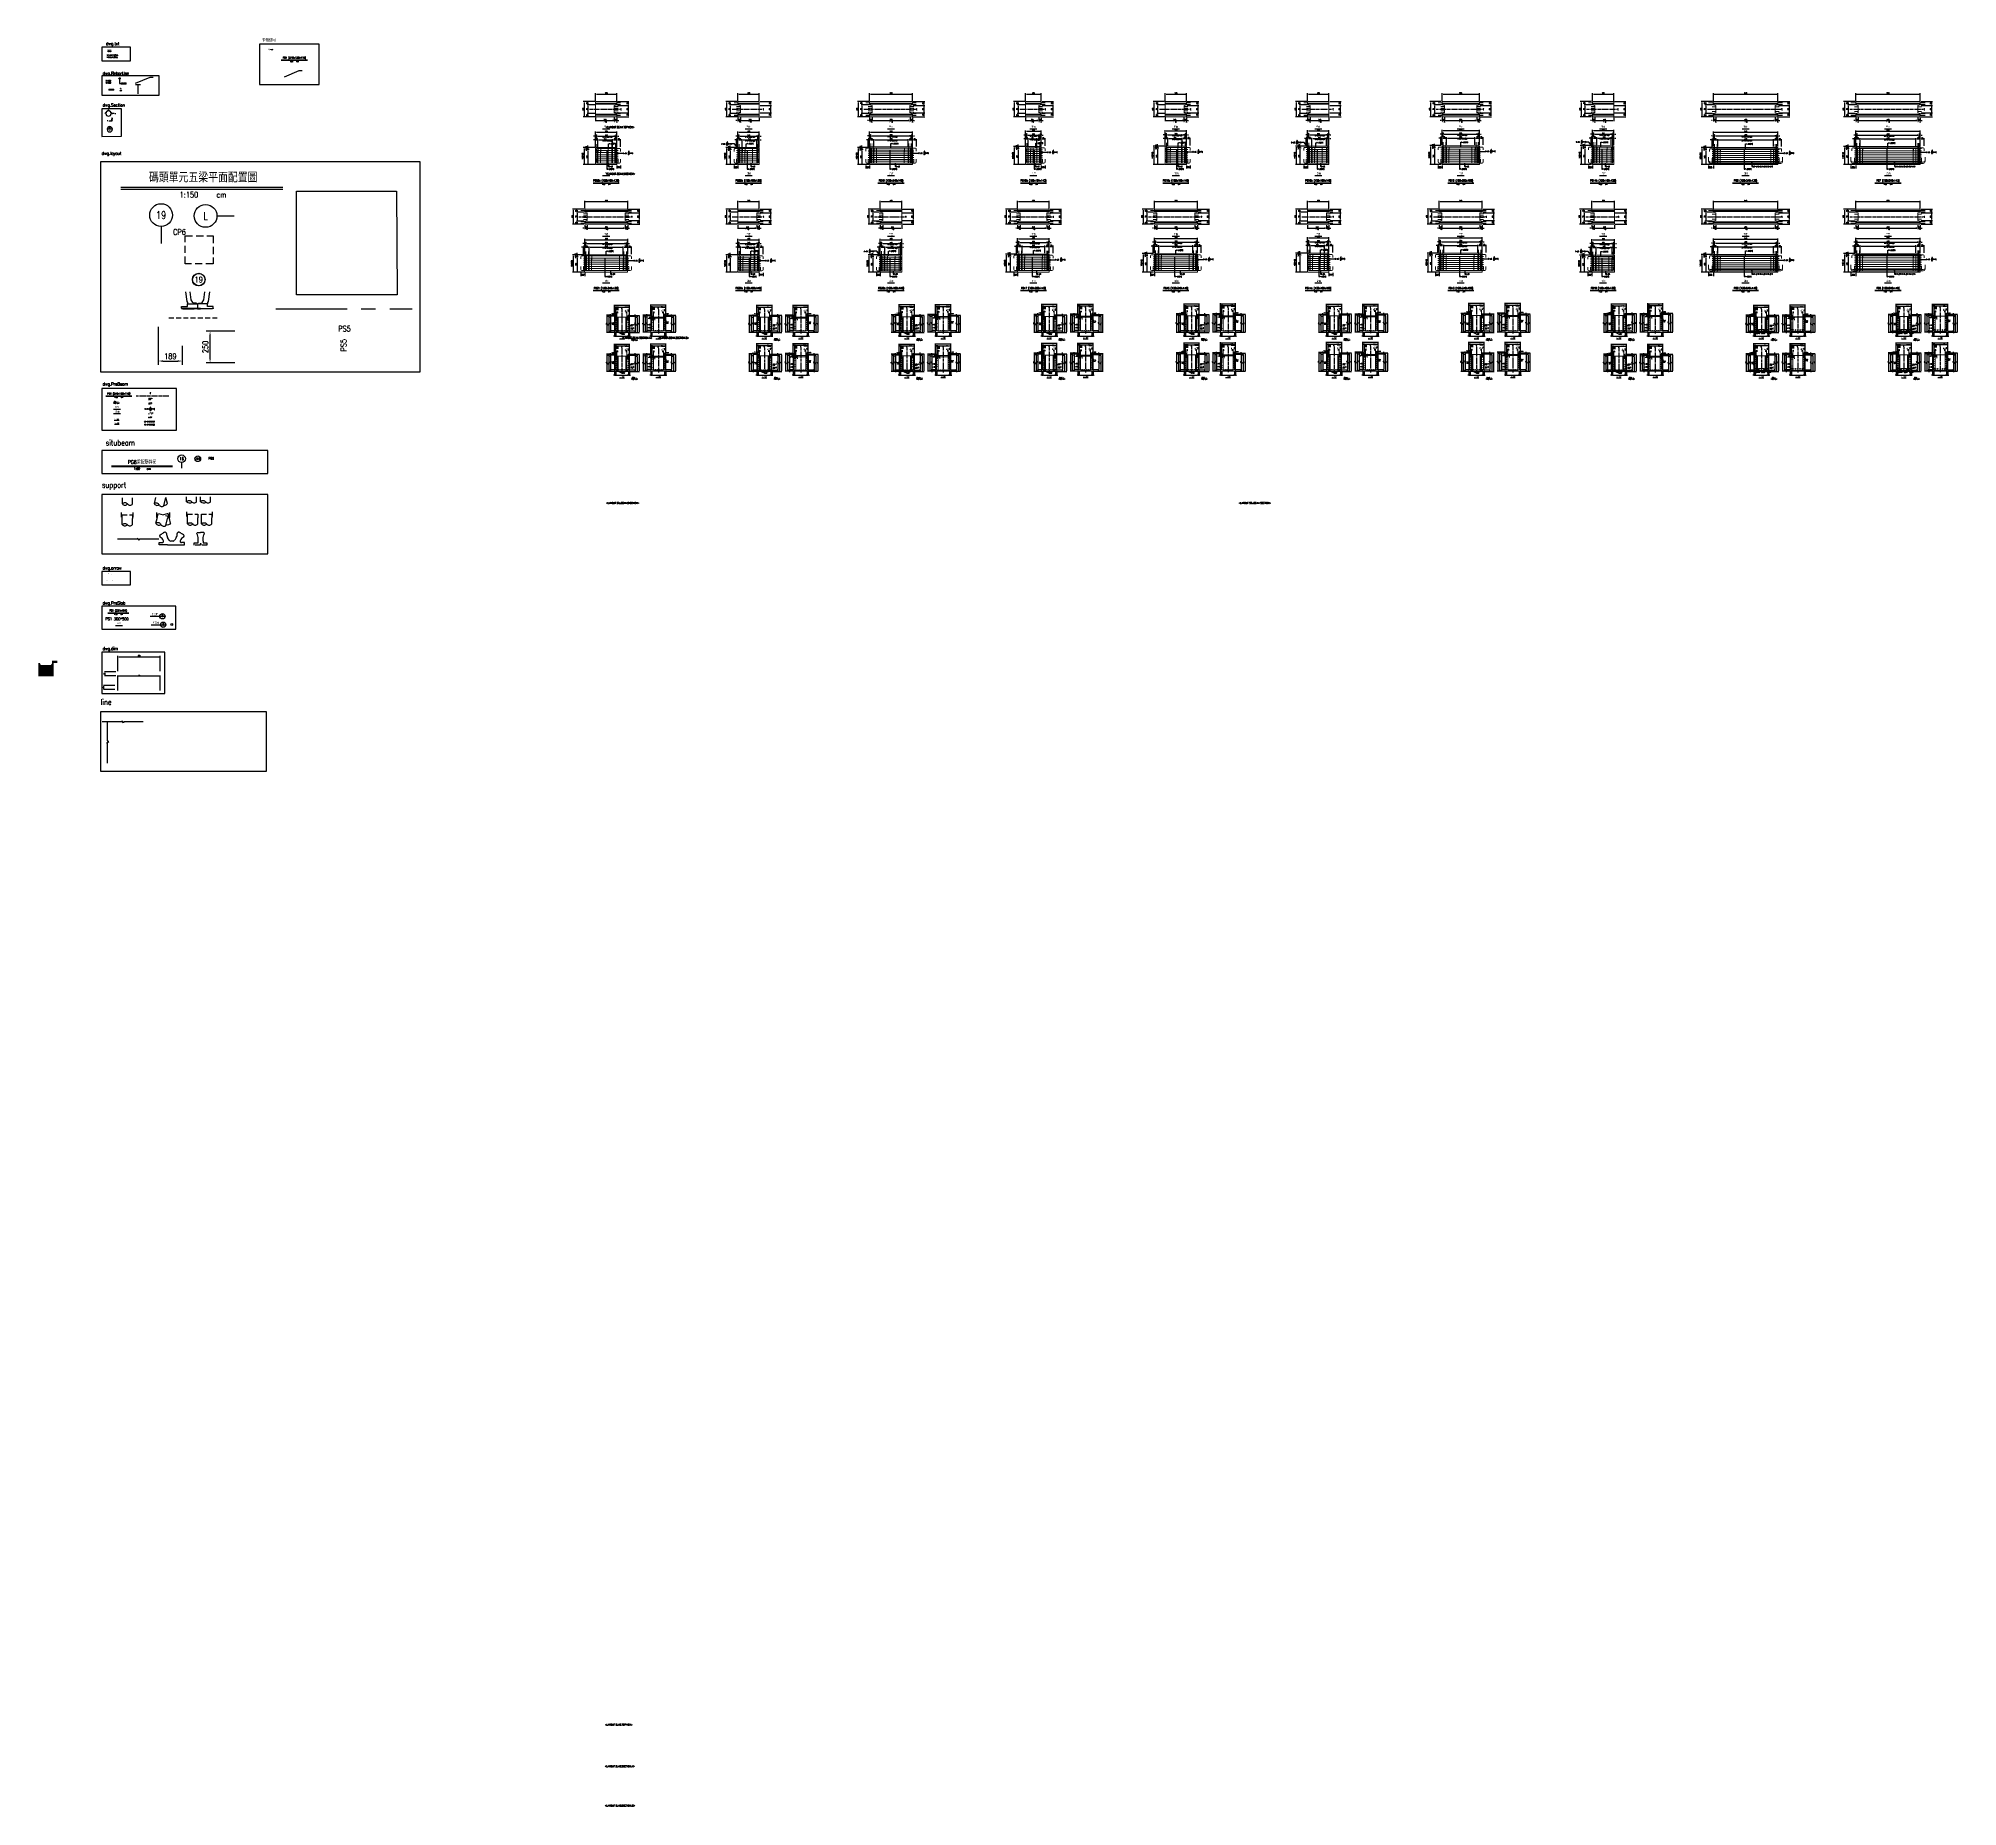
# Model space of a CAD drawing. Extents: x -4754 to 10419, y -19960 to 3841.
# Drawn here: x -4754 to 10419, y -10139 to 3841 of the extents above; entities that cross this region are included whole.
import ezdxf
from ezdxf.enums import TextEntityAlignment as Align

# ---------------------------------------------------------------- set-up
doc = ezdxf.new("R2010")
doc.units = 0
doc.header["$LTSCALE"] = 3
doc.linetypes.add('CENTER', pattern=[2, 1.25, -0.25, 0.25, -0.25])
doc.linetypes.add('DASHED', pattern=[19.05, 12.7, -6.35])
doc.layers.get('0').update_dxf_attribs({"linetype": 'CONTINUOUS'})
doc.layers.add('HB_0', color=7, linetype='CONTINUOUS', transparency=0.5)
doc.layers.add('預鑄版_HATCH', color=253, linetype='CONTINUOUS', transparency=0.8)
for name, color, linetype in [('HB_DIM', 1, 'CONTINUOUS'), ('HB_SYMBOLS', 7, 'CONTINUOUS'), ('HB_TXT_CTEXT', 2, 'CONTINUOUS'), ('RCAD.PARM.Treatle', 2, 'CONTINUOUS'), ('大樑編號', 2, 'CONTINUOUS'), ('底圖', 7, 'CONTINUOUS'), ('鋼筋', 3, 'CONTINUOUS'), ('預鑄樁帽_TXT', 2, 'CONTINUOUS'), ('預鑄版_TXT', 2, 'CONTINUOUS')]:
    doc.layers.add(name, color=color, linetype=linetype)
doc.styles.get("Standard").update_dxf_attribs({"font": 'ROMANS.shx', "width": 0.8, "bigfont": 'LCHINA.shx'})
doc.dimstyles.new('150cm', dxfattribs={"dimscale": 15, "dimtxt": 3, "dimasz": 2.5, "dimexe": 2, "dimexo": 2, "dimgap": 1, "dimtad": 1, "dimdsep": 46, "dimtxsty": 'Standard', "dimcen": 0, "dimclrt": 2, "dimadec": 0, "dimazin": 0, "dimtfac": 1, "dimtix": 1, "dimtmove": 2, "dimatfit": 3, "dimfxl": 1, "dimtolj": 1, "dimtzin": 0, "dimarcsym": 0})
doc.dimstyles.new('30', dxfattribs={"dimscale": 3, "dimtxt": 3, "dimasz": 2.5, "dimexe": 2, "dimexo": 2, "dimgap": 1, "dimtad": 1, "dimdsep": 46, "dimtxsty": 'Standard', "dimcen": 0, "dimclrd": 256, "dimclre": 256, "dimclrt": 2, "dimadec": 0, "dimazin": 0, "dimtfac": 1, "dimtix": 1, "dimtmove": 2, "dimatfit": 3, "dimfxl": 1, "dimtolj": 1, "dimtzin": 0, "dimarcsym": 0})

# ---------------------------------------------------------------- blocks, each defined once
blk = doc.blocks.new('C')
at = {"color": 3, "linetype": 'Continuous'}
blk.add_circle((0, 0), 1.2, dxfattribs=at)
blk = doc.blocks.new('SEC2U0-n')
at = {"color": 3}
for p, q in [((-17, 0), (-19, 0)), ((-15, 0), (-7, 0))]:
    blk.add_line(p, q, dxfattribs=at)
at = {"color": 2, "linetype": 'Continuous'}
for p, q in [((-7.5, 0), (-10.6, 0)), ((-9.9, 0), (0, 9.9)), ((0, 9.9), (9.9, 0))]:
    blk.add_line(p, q, dxfattribs=at)
blk.add_circle((0, 0), 7, dxfattribs=at)
for points in [[(-9.9, 0), (-6.1, 3.5), (-4.9, 4.9), (-5.6, 4.3)], [(-9.9, 0), (-6.8, 1.8), (-6.1, 3.5), (-6.8, 1.8)], [(-9.9, 0), (-7, 0), (-6.8, 1.8), (-6.9, 0.9)], [(0, 9.9), (-3.5, 6.1), (-4.9, 4.9), (-4.3, 5.6)], [(0, 9.9), (-1.8, 6.8), (-3.5, 6.1), (-1.8, 6.8)], [(0, 9.9), (0, 7), (-1.8, 6.8), (-0.9, 6.9)], [(0, 9.9), (3.5, 6.1), (4.9, 4.9), (4.3, 5.6)], [(0, 9.9), (1.8, 6.8), (3.5, 6.1), (1.8, 6.8)], [(0, 9.9), (0, 7), (1.8, 6.8), (0.9, 6.9)], [(9.9, 0), (6.1, 3.5), (4.9, 4.9), (5.6, 4.3)], [(9.9, 0), (6.8, 1.8), (6.1, 3.5), (6.8, 1.8)], [(9.9, 0), (7, 0), (6.8, 1.8), (6.9, 0.9)]]:
    blk.add_solid(points, dxfattribs=at)
blk = doc.blocks.new('ST-n')
at = {"color": 2}
blk.add_line((-7, 0), (7, 0), dxfattribs=at)
blk.add_circle((0, 0), 7, dxfattribs=at)
at = {"color": 3, "width": 0.8}
blk.add_attdef('A', text='', height=5, dxfattribs=at).set_placement((0, 3.5), align=Align.MIDDLE)
at = {"color": 1, "width": 0.8}
blk.add_attdef('HB2002', text='', height=2.5, dxfattribs=at).set_placement((0, -2.5), align=Align.MIDDLE)
blk = doc.blocks.new('*X5')
at = {"color": 0, "linetype": 'Continuous'}
for p, q in [((79, 269.2), (79, 269.2)), ((79.2, 269.2), (79.3, 269.3)), ((79.4, 269.2), (79.5, 269.4)), ((79.5, 269.2), (79.8, 269.5)), ((79.7, 269.2), (80.1, 269.6)), ((79.9, 269.2), (80.3, 269.6)), ((80.1, 269.2), (80.6, 269.7)), ((80.2, 269.2), (80.8, 269.8)), ((80.4, 269.2), (81.1, 269.9)), ((80.6, 269.2), (81.3, 270)), ((80.8, 269.2), (81.6, 270)), ((80.9, 269.2), (81.9, 270.1)), ((81.1, 269.2), (82.1, 270.2)), ((81.3, 269.2), (82.4, 270.3)), ((81.5, 269.2), (82.6, 270.4)), ((81.6, 269.2), (82.9, 270.4)), ((81.8, 269.2), (83.1, 270.5)), ((82, 269.2), (83.4, 270.6)), ((82.2, 269.2), (83.7, 270.7)), ((82.4, 269.2), (83.9, 270.8)), ((82.5, 269.2), (84.2, 270.8)), ((82.7, 269.2), (84.4, 270.9)), ((82.9, 269.2), (84.7, 271)), ((83.1, 269.2), (84.9, 271.1)), ((83.2, 269.2), (85.2, 271.2)), ((83.4, 269.2), (85.5, 271.2)), ((83.6, 269.2), (85.7, 271.3)), ((83.8, 269.2), (86, 271.4)), ((83.9, 269.2), (86.2, 271.5)), ((84.1, 269.2), (86.5, 271.6)), ((84.3, 269.2), (86.7, 271.7)), ((84.5, 269.2), (86.9, 271.7)), ((84.7, 269.2), (86.9, 271.5)), ((84.8, 269.2), (86.9, 271.3)), ((85, 269.2), (86.9, 271.1)), ((85.2, 269.2), (86.9, 271)), ((85.4, 269.2), (86.9, 270.8)), ((85.5, 269.2), (86.9, 270.6)), ((85.7, 269.2), (86.9, 270.4)), ((85.9, 269.2), (86.9, 270.2)), ((86.1, 269.2), (86.9, 270.1)), ((86.2, 269.2), (86.9, 269.9)), ((86.4, 269.2), (86.9, 269.7)), ((86.6, 269.2), (86.9, 269.5)), ((86.8, 269.2), (86.9, 269.4))]:
    blk.add_line(p, q, dxfattribs=at)
blk = doc.blocks.new('SEND-n')
at = {"color": 3}
for p, q in [((9.4, 0), (0, 0)), ((11.4, 0), (13, 0))]:
    blk.add_line(p, q, dxfattribs=at)
at = {"color": 2, "linetype": 'Continuous'}
blk.add_lwpolyline([(0, 0), (0, 8), (2.5, 0)], close=True, dxfattribs=at)
at = {"color": 2, "linetype": 'Continuous', "rotation": 270}
blk.add_blockref('*X5', (-269.2, 86.9), dxfattribs=at)
blk = doc.blocks.new('slab_sectionB')
at = {"layer": 'RCAD.PARM.Treatle', "color": 3, "linetype": 'Continuous'}
for p, q in [((-75, 0), (0, 0)), ((0, 0), (42, 0))]:
    blk.add_line(p, q, dxfattribs=at)
at = {"layer": 'RCAD.PARM.Treatle', "color": 4, "linetype": 'Continuous'}
blk.add_circle((21, 0), 21, dxfattribs=at)
at = {"color": 0, "linetype": 'Continuous', "width": 0.8}
for tag, p, height in [('B', (15, 3), 15), ('-', (17, -11), 7.5)]:
    blk.add_attdef(tag, p, '', height=height, dxfattribs=at)
at = {"layer": 'RCAD.PARM.Treatle', "color": 3, "linetype": 'Continuous', "width": 0.8}
blk.add_text('斷面圖', height=15, rotation=360, dxfattribs=at).set_placement((-38, 16), align=Align.MIDDLE)
blk = doc.blocks.new('rebar_arrowL')
at = {"color": 1, "linetype": 'Continuous', "extrusion": (0, 0, -1)}
blk.add_solid([(-8, 1), (0, 0), (-8, -1)], dxfattribs=at)
blk = doc.blocks.new('rebar_arrowU')
at = {"color": 1, "linetype": 'Continuous'}
blk.add_solid([(-1.25, -7.5), (0, 0), (1.25, -7.5)], dxfattribs=at)
blk = doc.blocks.new('slab_PVC')
at = {"layer": 'RCAD.PARM.Treatle', "color": 4, "linetype": 'Continuous'}
blk.add_circle((0, 0), 7.53, dxfattribs=at)
blk = doc.blocks.new('rebar_num')
at = {"color": 0, "linetype": 'Continuous', "width": 0.8}
blk.add_attdef('A', text='', height=9, dxfattribs=at).set_placement((-3, 4), align=Align.MIDDLE_LEFT)
blk = doc.blocks.new('H_Circle_guide')
at = {"layer": 'HB_TXT_CTEXT', "color": 1, "linetype": 'Continuous'}
blk.add_lwpolyline([(0, -5), (0, -40), (6, -40)], dxfattribs=at)
blk.add_circle((0, 0), 5, dxfattribs=at)
at = {"color": 0, "linetype": 'Continuous', "width": 0.8}
blk.add_attdef('A', text='', height=9, dxfattribs=at).set_placement((10, -40), align=Align.MIDDLE_LEFT)
blk = doc.blocks.new('H_Arrow_guide')
at = {"layer": 'HB_TXT_CTEXT', "color": 1, "linetype": 'Continuous'}
blk.add_lwpolyline([(0, 0, 0, 2.5, 0), (0, -8, 0, 0, 0), (0, -37, 0, 0, 0), (8, -37, 0, 0, 0)], format="xyseb", dxfattribs=at)
at = {"color": 0, "linetype": 'Continuous', "width": 0.8}
blk.add_attdef('A', text='', height=9, dxfattribs=at).set_placement((10, -36), align=Align.MIDDLE_LEFT)
blk = doc.blocks.new('*D14')
at = {"layer": 'HB_DIM', "linetype": 'Continuous', "lineweight": -2, "transparency": 16777216}
for p, q in [((-4125, -1162), (-4125, -1042)), ((-4118, -1048), (-3799, -1048)), ((-3791, -1162), (-3791, -1042))]:
    blk.add_line(p, q, dxfattribs=at)
at = {"layer": 'HB_DIM', "linetype": 'Continuous', "transparency": 16777216}
for points in [[(-4118, -1046), (-4118, -1049), (-4125, -1048)], [(-3799, -1046), (-3799, -1049), (-3791, -1048)]]:
    blk.add_solid(points, dxfattribs=at)
at = {"layer": 'HB_DIM', "color": 2, "linetype": 'Continuous', "transparency": 16777216, "insert": (-3958, -1040), "char_height": 9, "attachment_point": 5}
blk.add_mtext('\\A1;334', dxfattribs=at)
blk = doc.blocks.new('*D15')
at = {"layer": 'HB_DIM', "linetype": 'Continuous', "lineweight": -2, "transparency": 16777216}
for p, q in [((-4141, -1168), (-4231, -1168)), ((-4141, -1198), (-4231, -1198)), ((-4225, -1190), (-4225, -1175))]:
    blk.add_line(p, q, dxfattribs=at)
at = {"layer": 'HB_DIM', "linetype": 'Continuous', "transparency": 16777216}
for points in [[(-4224, -1175), (-4226, -1175), (-4225, -1168)], [(-4224, -1190), (-4226, -1190), (-4225, -1198)]]:
    blk.add_solid(points, dxfattribs=at)
at = {"layer": 'HB_DIM', "color": 2, "linetype": 'Continuous', "transparency": 16777216, "insert": (-4233, -1183), "char_height": 9, "attachment_point": 5, "rotation": 90}
blk.add_mtext('\\A1;30', dxfattribs=at)
blk = doc.blocks.new('beam_Topview')
at = {"layer": 'HB_TXT_CTEXT', "color": 4, "linetype": 'Continuous'}
blk.add_line((-28, 0), (28, 0), dxfattribs=at)
at = {"layer": 'HB_TXT_CTEXT', "color": 4, "linetype": 'Continuous', "width": 0.8}
blk.add_text('平面', height=15, rotation=360, dxfattribs=at).set_placement((0, 16), align=Align.MIDDLE)
blk = doc.blocks.new('beam_SectionSide')
at = {"layer": 'HB_TXT_CTEXT', "color": 4, "linetype": 'Continuous'}
blk.add_line((-28, 0), (28, 0), dxfattribs=at)
at = {"layer": 'HB_TXT_CTEXT', "color": 4, "linetype": 'Continuous', "width": 0.8}
blk.add_text(' 剖面', height=15, rotation=360, dxfattribs=at).set_placement((0, 16), align=Align.MIDDLE)
blk = doc.blocks.new('beam_SectionA')
at = {"layer": 'HB_TXT_CTEXT', "color": 4, "linetype": 'Continuous'}
blk.add_line((-19, 0), (19, 0), dxfattribs=at)
at = {"layer": 'HB_TXT_CTEXT', "color": 4, "linetype": 'Continuous', "width": 0.8}
blk.add_text('斷面 "A"', height=7.5, rotation=360, dxfattribs=at).set_placement((0, 7), align=Align.MIDDLE)
blk = doc.blocks.new('beam_SectionB')
at = {"layer": 'HB_TXT_CTEXT', "color": 4, "linetype": 'Continuous'}
blk.add_line((-19, 0), (19, 0), dxfattribs=at)
at = {"layer": 'HB_TXT_CTEXT', "color": 4, "linetype": 'Continuous', "width": 0.8}
blk.add_text('斷面 "B"', height=7.5, rotation=360, dxfattribs=at).set_placement((0, 7), align=Align.MIDDLE)
blk = doc.blocks.new('beam_title')
at = {"layer": 'HB_TXT_CTEXT', "color": 3, "linetype": 'Continuous'}
blk.add_line((-103, 3), (103, 3), dxfattribs=at)
at = {"layer": 'HB_TXT_CTEXT', "color": 1, "linetype": 'Continuous'}
blk.add_line((-103, 0), (103, 0), dxfattribs=at)
at = {"color": 3, "linetype": 'Continuous', "width": 0.8}
blk.add_attdef('A', text='', height=15, dxfattribs=at).set_placement((0, 19), align=Align.MIDDLE)
at = {"color": 2, "linetype": 'Continuous', "width": 0.8}
for tag, p in [('1:30', (-22, -9)), ('CM', (25, -9))]:
    blk.add_attdef(tag, text='', height=9, dxfattribs=at).set_placement(p, align=Align.MIDDLE)
blk = doc.blocks.new('beam_titleD')
at = {"layer": 'HB_TXT_CTEXT', "color": 3, "linetype": 'Continuous'}
blk.add_line((-26, 1), (26, 1), dxfattribs=at)
at = {"layer": 'HB_TXT_CTEXT', "color": 1, "linetype": 'Continuous'}
blk.add_line((-26, 0), (26, 0), dxfattribs=at)
at = {"color": 3, "linetype": 'Continuous', "width": 0.8}
blk.add_attdef('A', text='', height=7.5, dxfattribs=at).set_placement((0, 10), align=Align.MIDDLE)
at = {"color": 2, "linetype": 'Continuous', "width": 0.8}
for tag, p in [('1:15', (-11, -5)), ('CM', (13, -4))]:
    blk.add_attdef(tag, text='', height=4.5, dxfattribs=at).set_placement(p, align=Align.MIDDLE)
blk = doc.blocks.new('cl')
at = {"layer": 'HB_TXT_CTEXT', "linetype": 'Continuous', "width": 0.8}
for s, p in [('C', (-0.2, 0.1)), ('L', (0.2, -0.6))]:
    blk.add_text(s, height=2.5, dxfattribs=at).set_placement(p, align=Align.MIDDLE)
blk = doc.blocks.new('*D23')
at = {"layer": 'HB_DIM', "linetype": 'Continuous', "lineweight": -2, "transparency": 16777216}
for p, q in [((-4125, -1316), (-4125, -1196)), ((-4122, -1199), (-3795, -1199)), ((-3791, -1316), (-3791, -1196))]:
    blk.add_line(p, q, dxfattribs=at)
at = {"layer": 'HB_DIM', "linetype": 'Continuous', "transparency": 16777216}
for points in [[(-4122, -1199), (-4122, -1200), (-4125, -1199)], [(-3795, -1199), (-3795, -1200), (-3791, -1199)]]:
    blk.add_solid(points, dxfattribs=at)
at = {"layer": 'HB_DIM', "color": 2, "linetype": 'Continuous', "transparency": 16777216, "insert": (-3958, -1195), "char_height": 4.5, "attachment_point": 5}
blk.add_mtext('\\A1;334', dxfattribs=at)
blk = doc.blocks.new('*D24')
at = {"layer": 'HB_DIM', "linetype": 'Continuous', "lineweight": -2, "transparency": 16777216}
for p, q in [((-4149, -1276), (-4239, -1276)), ((-4149, -1306), (-4239, -1306)), ((-4236, -1302), (-4236, -1280))]:
    blk.add_line(p, q, dxfattribs=at)
at = {"layer": 'HB_DIM', "linetype": 'Continuous', "transparency": 16777216}
for points in [[(-4236, -1280), (-4237, -1280), (-4236, -1276)], [(-4236, -1302), (-4237, -1302), (-4236, -1306)]]:
    blk.add_solid(points, dxfattribs=at)
at = {"layer": 'HB_DIM', "color": 2, "linetype": 'Continuous', "transparency": 16777216, "insert": (-4240, -1291), "char_height": 4.5, "attachment_point": 5, "rotation": 90}
blk.add_mtext('\\A1;30', dxfattribs=at)
blk = doc.blocks.new('rebar_arrowD')
at = {"color": 1, "linetype": 'Continuous'}
blk.add_solid([(-1.25, -7.5), (0, 0), (1.25, -7.5)], dxfattribs=at)
blk = doc.blocks.new('rebar_arrowR')
at = {"color": 1, "linetype": 'Continuous', "extrusion": (0, 0, -1)}
blk.add_solid([(-8, 1), (0, 0), (-8, -1)], dxfattribs=at)
blk = doc.blocks.new('rebar_Tie_90_90')
at = {"layer": 'HB_TXT_CTEXT', "linetype": 'Continuous'}
blk.add_lwpolyline([(26, 3), (24, 3, 0.414214), (23, 2), (23, -3, 0.414214), (24, -3), (26, -3)], format="xyb", dxfattribs=at)
at = {"color": 2, "linetype": 'Continuous', "width": 0.8}
for tag, p in [('D16@10', (0, 0)), ('(TYP)', (0, -8))]:
    blk.add_attdef(tag, text='', height=4.5, dxfattribs=at).set_placement(p, align=Align.MIDDLE_LEFT)
blk = doc.blocks.new('rebar_HoopUwithTie')
at = {"layer": 'HB_TXT_CTEXT', "linetype": 'Continuous'}
for points in [[(-7, 1), (-8, 3, -0.668179), (-8, 4), (0, 4, -0.414214), (1, 3), (1, 1)], [(-2, 1), (-1, 3, -0.668179), (0, 2), (0, -3), (-7, -3), (-7, 2, -0.668179), (-6, 3), (-5, 1)]]:
    blk.add_lwpolyline(points, format="xyb", dxfattribs=at)
at = {"color": 2, "linetype": 'Continuous', "width": 0.8}
blk.add_attdef('D13', text='', height=4.5, dxfattribs=at).set_placement((-21, 0), align=Align.MIDDLE_LEFT)
blk = doc.blocks.new('rebar_Tie_180_90')
at = {"layer": 'HB_TXT_CTEXT', "linetype": 'Continuous'}
blk.add_lwpolyline([(24, 1), (24, 2, -1), (26, 2), (26, -3, -0.414214), (25, -3), (24, -3)], format="xyb", dxfattribs=at)
at = {"color": 2, "linetype": 'Continuous', "width": 0.8}
for tag, p in [('D16@10', (0, 0)), ('(TYP)', (0, -8))]:
    blk.add_attdef(tag, text='', height=4.5, dxfattribs=at).set_placement(p, align=Align.MIDDLE_LEFT)
blk = doc.blocks.new('rebar_Tie_135_90')
at = {"layer": '鋼筋', "color": 7, "linetype": 'Continuous'}
blk.add_lwpolyline([(22, -1), (21, 0, -0.668179), (22, 1), (29, 1, -0.414214), (30, 0), (30, -2)], format="xyb", dxfattribs=at)
at = {"color": 2, "linetype": 'Continuous', "width": 0.8}
for tag, p in [('現場綁紮', (0, 0)), ('(交錯配置)', (0, -8))]:
    blk.add_attdef(tag, text='', height=4.5, dxfattribs=at).set_placement(p, align=Align.MIDDLE_LEFT)
blk = doc.blocks.new('rebar_2Tie_180_90')
at = {"layer": 'HB_TXT_CTEXT', "linetype": 'Continuous'}
for points in [[(46, 9), (40, 9, 0.414214), (39, 8), (39, -10)], [(47, -9), (47, 14, 1), (43, 14), (43, 3)], [(47, -9, -0.414214), (45, -10), (38, -10)], [(39, -10, 0.414214), (40, -11), (46, -11)]]:
    blk.add_lwpolyline(points, format="xyb", dxfattribs=at)
at = {"color": 2, "linetype": 'Continuous', "width": 0.8}
for tag, p in [('2-D16', (-2, 0)), ('(TYP)', (49, 0))]:
    blk.add_attdef(tag, text='', height=9, dxfattribs=at).set_placement(p, align=Align.MIDDLE_LEFT)
blk = doc.blocks.new('dim_rebar_HoopU')
at = {"linetype": 'Continuous'}
blk.add_lwpolyline([(44, 4), (45, 6, -0.668179), (46, 5), (46, -5), (37, -5), (37, 5, -0.668179), (38, 6), (39, 4)], format="xyb", dxfattribs=at)
at = {"linetype": 'Continuous', "width": 0.8}
blk.add_attdef('25-D13@EQ', text='', height=9, dxfattribs=at).set_placement((0, 0), align=Align.MIDDLE)
blk = doc.blocks.new('dim_rebar_HoopUwithTie')
at = {"linetype": 'Continuous'}
for points in [[(38, 3), (37, 4, -0.668179), (37, 5), (46, 5, -0.414214), (46, 5), (46, 3)], [(44, 4), (45, 5, -0.668179), (46, 5), (46, -5), (37, -5), (37, 5, -0.668179), (38, 5), (39, 4)]]:
    blk.add_lwpolyline(points, format="xyb", dxfattribs=at)
at = {"linetype": 'Continuous', "width": 0.8}
blk.add_attdef('22-D13@EQ', text='', height=9, dxfattribs=at).set_placement((0, 0), align=Align.MIDDLE)
blk = doc.blocks.new('title_beam')
at = {"color": 3, "linetype": 'Continuous'}
blk.add_line((-241, 0), (241, 0), dxfattribs=at)
at = {"color": 1, "linetype": 'Continuous'}
blk.add_line((-241, -6), (241, -6), dxfattribs=at)
at = {"color": 3, "linetype": 'Continuous', "width": 0.8}
blk.add_attdef('TITLE', text='', height=30, dxfattribs=at).set_placement((0, 33), align=Align.MIDDLE)
at = {"linetype": 'Continuous', "width": 0.8}
blk.add_attdef('SCALE', text='', height=18, dxfattribs=at).set_placement((-41, -24), align=Align.MIDDLE)
blk.add_attdef('CM', (36, -33), '', height=18, dxfattribs=at)
blk = doc.blocks.new('line_tag')
at = {"layer": 'HB_SYMBOLS', "color": 4, "linetype": 'Continuous'}
blk.add_circle((0, 0), 22.5, dxfattribs=at)
at = {"color": 4, "linetype": 'Continuous', "width": 0.8}
blk.add_attdef('A', text='', height=18, dxfattribs=at).set_placement((0, 0), align=Align.MIDDLE)
blk = doc.blocks.new('line_guide')
at = {"color": 4, "linetype": 'Continuous'}
blk.add_line((0, 0), (0, -45), dxfattribs=at)
blk.add_circle((0, 30), 30, dxfattribs=at)
at = {"color": 4, "linetype": 'Continuous', "width": 0.8}
blk.add_attdef('A', text='', height=22.5, dxfattribs=at).set_placement((0, 30), align=Align.MIDDLE)
blk = doc.blocks.new('pile_vertical')
at = {"color": 252, "linetype": 'DASHED'}
for p, q in [((-46, -40), (-46, 0)), ((46, -40), (46, 0))]:
    blk.add_line(p, q, dxfattribs=at)
at = {"linetype": 'Continuous'}
for p, q in [((-40, -98), (-40, -50)), ((40, -98), (40, -50))]:
    blk.add_line(p, q, dxfattribs=at)
at = {"color": 252, "linetype": 'DASHED'}
blk.add_lwpolyline([(-40, -50), (-40, -20), (40, -20), (40, -50)], dxfattribs=at)
at = {"linetype": 'Continuous'}
for points in [[(-40, -98, -0.48), (0, -98, 0.48), (40, -98, 0.48)], [(-40, -98, 0.48), (0, -98, 0.48)]]:
    blk.add_lwpolyline(points, format="xyb", dxfattribs=at)
blk = doc.blocks.new('pile_racked_Transverse')
at = {"layer": 'HB_0', "linetype": 'Continuous'}
for p, q in [((-58, -86), (-49, -50)), ((20, -105), (34, -50)), ((58, -86), (49, -50))]:
    blk.add_line(p, q, dxfattribs=at)
at = {"layer": 'HB_0', "color": 252, "linetype": 'DASHED'}
for p, q in [((-52, -40), (-52, 0)), ((52, -40), (52, 0))]:
    blk.add_line(p, q, dxfattribs=at)
at = {"layer": 'HB_0', "linetype": 'Continuous'}
for points in [[(-58, -86, -0.48), (-19, -96, 0.48), (20, -105, 0.48)], [(-58, -86, 0.48), (-19, -96, 0.48)], [(58, -86, -0.439137), (22, -98, -0.439137)]]:
    blk.add_lwpolyline(points, format="xyb", dxfattribs=at)
at = {"layer": 'HB_0', "color": 252, "linetype": 'DASHED'}
for points in [[(-49, -50), (-39, -10), (39, -30), (34, -50)], [(49, -50), (39, -10), (0, -20)]]:
    blk.add_lwpolyline(points, dxfattribs=at)
blk = doc.blocks.new('pile_racked_Longitude')
at = {"color": 252, "linetype": 'DASHED'}
for p, q in [((101, -40), (101, 0)), ((-101, -40), (-101, 0))]:
    blk.add_line(p, q, dxfattribs=at)
at = {"linetype": 'Continuous'}
for p, q in [((-95, -98), (-95, -50)), ((-15, -98), (-15, -50)), ((15, -98), (15, -50)), ((95, -98), (95, -50))]:
    blk.add_line(p, q, dxfattribs=at)
at = {"color": 252, "linetype": 'DASHED'}
for points in [[(-95, -50), (-95, -20), (-15, -20), (-15, -50)], [(15, -50), (15, -20), (95, -20), (95, -50)]]:
    blk.add_lwpolyline(points, dxfattribs=at)
at = {"linetype": 'Continuous'}
for points in [[(-95, -98, -0.48), (-55, -98, 0.48), (-15, -98, 0.48)], [(-95, -98, 0.48), (-55, -98, 0.48)], [(15, -98, -0.48), (55, -98, 0.48), (95, -98, 0.48)], [(15, -98, 0.48), (55, -98, 0.48)]]:
    blk.add_lwpolyline(points, format="xyb", dxfattribs=at)
blk = doc.blocks.new('fender_bottom')
at = {"color": 1, "linetype": 'Continuous'}
blk.add_lwpolyline([(163, 0), (13, 0, 0.529473), (7, -9), (-7, 9, -0.532815), (-13, 0), (-163, 0)], format="xyb", dxfattribs=at)
blk = doc.blocks.new('fender_top_transverse')
at = {"layer": 'HB_0', "color": 252, "linetype": 'DASHED'}
blk.add_lwpolyline([(20, 30), (20, 18), (50, 18), (50, 0), (5, 0), (5, 10), (-5, 10), (-5, 0), (-50, 0), (-50, 18), (-20, 18), (-20, 30)], dxfattribs=at)
at = {"layer": 'HB_0', "color": 1, "linetype": 'Continuous'}
for points in [[(-20, 30), (-20, 60, 0.07193), (-26, 81, -0.041495), (-29, 88, -0.488993), (-22, 100), (0, 100)], [(20, 30), (20, 60, -0.07193), (26, 81, 0.041495), (29, 88, 0.488993), (22, 100), (0, 100)]]:
    blk.add_lwpolyline(points, format="xyb", dxfattribs=at)
blk = doc.blocks.new('pile_vertical_with_pilecap')
at = {"linetype": 'Continuous'}
for p, q in [((-40, -48), (-40, 0)), ((-40, -48), (-40, 0)), ((40, -48), (40, 0)), ((40, -48), (40, 0))]:
    blk.add_line(p, q, dxfattribs=at)
for centre, start, end in [((-20, -64), 38.718, 141.282), ((-20, -64), 38.718, 141.282), ((-20, -32), 218.718, 321.282), ((-20, -32), 218.718, 321.282), ((20, -32), 218.718, 321.282), ((20, -32), 218.718, 321.282)]:
    blk.add_arc(centre, 25.6, start, end, dxfattribs=at)
blk = doc.blocks.new('racked_with_pilecap_Transverse')
at = {"linetype": 'Continuous'}
for points in [[(-41, 0), (-53, -48)], [(24, -67), (41, 0)]]:
    blk.add_lwpolyline(points, dxfattribs=at)
for points in [[(-53, -48, -0.48), (-14, -58, 0.48), (24, -67, 0.48)], [(-53, -48, 0.48), (-14, -58, 0.48)], [(26, -63, 0.340232), (53, -48)]]:
    blk.add_lwpolyline(points, format="xyb", dxfattribs=at)
blk.add_lwpolyline([(53, -48), (41, 0)])
blk = doc.blocks.new('racked_with_pilecap_Longitude')
for p, q in [((-95, -38), (-95, 0)), ((-15, -38), (-15, 0)), ((15, -38), (15, 0)), ((95, -38), (95, 0))]:
    blk.add_line(p, q)
for points in [[(-95, -38, -0.48), (-55, -38, 0.48), (-15, -38, 0.48)], [(-95, -38, 0.326111), (-50, -43, 0.326111)], [(15, -38, -0.48), (55, -38, 0.48), (95, -38, 0.48)], [(15, -38, 0.326111), (60, -43, 0.326111)]]:
    blk.add_lwpolyline(points, format="xyb")
blk = doc.blocks.new('fender_top_longitude')
at = {"color": 7, "linetype": 'Continuous'}
for p, q in [((-100, 18), (-75, 18)), ((-35, 0), (-100, 0)), ((-92, 79), (-84, 84)), ((-84, 84), (-66, 94)), ((-58, 99), (-66, 94)), ((-35, 0), (35, 0)), ((-22, 38), (-34, 58)), ((0, 30), (-9, 30)), ((9, 30), (0, 30)), ((34, 58), (22, 38)), ((35, 0), (100, 0)), ((66, 94), (58, 99)), ((84, 84), (66, 94)), ((100, 18), (75, 18)), ((92, 79), (84, 84)), ((100, 0), (100, 18))]:
    blk.add_line(p, q, dxfattribs=at)
for centre, radius, start, end in [((-87, 70), 10, 120, 210), ((-87, 70), 10.7, 209.6202, 238.6147), ((-121, 9), 60, 22.8745, 61.2357), ((-75, 28), 10, 270, 22.8745), ((-53, 90), 10, 30, 120), ((-53, 90), 10.7, 1.3853, 30.3798), ((17, 89), 60, 178.7643, 210.2362), ((-9, 45), 15, 210, 270), ((9, 45), 15, 270, 330), ((-17, 89), 60, 329.7638, 1.2357), ((53, 90), 10.7, 149.6202, 178.6147), ((53, 90), 10, 60, 150), ((75, 28), 10, 157.1255, 270), ((121, 9), 60, 118.7643, 157.1255), ((87, 70), 10, 330, 60), ((87, 70), 10.7, 301.3853, 330.3798)]:
    blk.add_arc(centre, radius, start, end, dxfattribs=at)
blk = doc.blocks.new('slab_sectionA')
at = {"color": 3, "linetype": 'Continuous'}
for p, q in [((-75, 0), (0, 0)), ((0, 0), (42, 0))]:
    blk.add_line(p, q, dxfattribs=at)
at = {"color": 4, "linetype": 'Continuous'}
blk.add_circle((21, 0), 21, dxfattribs=at)
at = {"color": 3, "linetype": 'Continuous', "width": 0.8}
blk.add_text('斷面圖', height=15, rotation=360, dxfattribs=at).set_placement((-38, 16), align=Align.MIDDLE)
at = {"color": 0, "linetype": 'Continuous', "width": 0.8}
for tag, p, height in [('A', (16, 3), 15), ('-', (17, -8), 7.5)]:
    blk.add_attdef(tag, p, '', height=height, dxfattribs=at)
blk = doc.blocks.new('slab_topview')
at = {"color": 4, "linetype": 'Continuous'}
blk.add_line((-28, 0), (28, 0), dxfattribs=at)
at = {"color": 4, "linetype": 'Continuous', "width": 0.8}
blk.add_text('平面', height=15, rotation=360, dxfattribs=at).set_placement((0, 20), align=Align.MIDDLE)
blk = doc.blocks.new('slab_title_s')
at = {"color": 3, "linetype": 'Continuous'}
blk.add_line((-83, 0), (83, 0), dxfattribs=at)
at = {"color": 1, "linetype": 'Continuous'}
blk.add_line((-83, -3), (83, -3), dxfattribs=at)
at = {"color": 3, "linetype": 'Continuous', "width": 0.8}
blk.add_attdef('PS1', text='', height=15, dxfattribs=at).set_placement((-2, 18), align=Align.MIDDLE)
at = {"color": 0, "linetype": 'Continuous', "width": 0.8}
for tag, p in [('1:30', (-22, -12)), ('CM', (26, -12))]:
    blk.add_attdef(tag, text='', height=9, dxfattribs=at).set_placement(p, align=Align.MIDDLE)
blk = doc.blocks.new('gr_t')
at = {"layer": 'HB_SYMBOLS', "color": 4, "linetype": 'Continuous'}
blk.add_line((0, -6), (0, -15), dxfattribs=at)
blk.add_circle((0, 0), 6, dxfattribs=at)
at = {"layer": 'HB_SYMBOLS', "color": 4, "linetype": 'Continuous', "width": 0.8}
blk.add_attdef('A', text='', height=4.5, dxfattribs=at).set_placement((0, 0), align=Align.MIDDLE)
blk = doc.blocks.new('PileCap')
at = {"linetype": 'DASHED', "ltscale": 1.5}
blk.add_lwpolyline([(-110, -110), (-110, 110), (110, 110), (110, -110)], close=True, dxfattribs=at)
at = {"color": 2, "linetype": 'Continuous', "width": 0.8}
blk.add_attdef('CP6', text='', height=45, dxfattribs=at).set_placement((-155, 142), align=Align.MIDDLE)
blk = doc.blocks.new('fender')
at = {"color": 7, "linetype": 'Continuous'}
for points in [[(0, -95), (0, -131), (-114, -131), (-125, -128), (-125, -115), (-78, -115), (-78, -95)], [(-115, -135), (-75, -135), (-75, -131), (-114, -131), (-125, -128), (-125, -132)], [(-75, -131), (-75, -135), (-25, -135), (-25, -131)], [(0, -131), (0, -135), (-25, -135), (-25, -131)], [(0, -95), (0, -131), (114, -131), (125, -128), (125, -115), (78, -115), (78, -95)], [(0, -131), (0, -135), (25, -135), (25, -131)], [(75, -131), (75, -135), (25, -135), (25, -131)], [(115, -135), (75, -135), (75, -131), (114, -131), (125, -128), (125, -132)]]:
    blk.add_lwpolyline(points, close=True, dxfattribs=at)
for points in [[(-95, 0), (-84, -75), (-78, -85), (-78, -95)], [(95, 0), (84, -75), (78, -85), (78, -95)]]:
    blk.add_lwpolyline(points, dxfattribs=at)
for points in [[(-9, -95), (-9, -89, 0.414214), (-9, -89), (-30, -89, -0.272631), (-38, -84), (-50, -64), (-59, 0)], [(9, -95), (9, -89, -0.414214), (10, -89), (30, -89, 0.272631), (38, -84), (50, -64), (59, 0)]]:
    blk.add_lwpolyline(points, format="xyb", dxfattribs=at)
blk = doc.blocks.new('title')
at = {"layer": 'HB_TXT_CTEXT', "color": 3}
blk.add_line((-640, 0), (640, 0), dxfattribs=at)
at = {"layer": 'HB_TXT_CTEXT', "color": 1}
blk.add_line((-640, -15), (640, -15), dxfattribs=at)
at = {"color": 3, "linetype": 'Continuous', "width": 0.8}
blk.add_attdef('碼頭單元五梁平面配置圖', text='', height=75, dxfattribs=at).set_placement((10, 82), align=Align.MIDDLE)
at = {"color": 2, "linetype": 'Continuous', "width": 0.8}
for tag, p in [('1:150', (-103, -60)), ('CM', (154, -60))]:
    blk.add_attdef(tag, text='', height=45, dxfattribs=at).set_placement(p, align=Align.MIDDLE)
blk = doc.blocks.new('*D54')
at = {"layer": 'HB_DIM', "color": 0, "lineweight": -2, "transparency": 16777216}
for p, q in [((-3806, 1560), (-3806, 1260)), ((-3617, 1410), (-3617, 1260)), ((-3768, 1290), (-3654, 1290))]:
    blk.add_line(p, q, dxfattribs=at)
at = {"layer": 'HB_DIM', "color": 0, "transparency": 16777216}
for points in [[(-3768, 1296), (-3768, 1283), (-3806, 1290)], [(-3654, 1296), (-3654, 1283), (-3617, 1290)]]:
    blk.add_solid(points, dxfattribs=at)
at = {"layer": 'HB_DIM', "color": 2, "transparency": 16777216, "insert": (-3711, 1327), "char_height": 45, "attachment_point": 5}
blk.add_mtext('\\A1;189', dxfattribs=at)
blk = doc.blocks.new('*D55')
at = {"layer": 'HB_DIM', "color": 0, "lineweight": -2, "transparency": 16777216}
for p, q in [((-3202, 1526), (-3427, 1526)), ((-3397, 1313), (-3397, 1488)), ((-3202, 1276), (-3427, 1276))]:
    blk.add_line(p, q, dxfattribs=at)
at = {"layer": 'HB_DIM', "color": 0, "transparency": 16777216}
for points in [[(-3403, 1488), (-3391, 1488), (-3397, 1526)], [(-3403, 1313), (-3391, 1313), (-3397, 1276)]]:
    blk.add_solid(points, dxfattribs=at)
at = {"layer": 'HB_DIM', "color": 2, "transparency": 16777216, "insert": (-3435, 1401), "char_height": 45, "attachment_point": 5, "rotation": 90}
blk.add_mtext('\\A1;250', dxfattribs=at)
blk = doc.blocks.new('pile')
at = {"color": 7, "linetype": 'Continuous'}
for radius in [50, 48.4]:
    blk.add_circle((0, 0), radius, dxfattribs=at)
at = {"color": 2, "linetype": 'Continuous', "width": 0.8}
blk.add_attdef('A', text='', height=45, dxfattribs=at).set_placement((0, 0), align=Align.MIDDLE)
blk = doc.blocks.new('m_Arrow_L_rebar')
at = {"color": 1, "linetype": 'Continuous', "extrusion": (0, 0, -1)}
blk.add_solid([(0, 1), (8, 0), (0, -1)], dxfattribs=at)
blk = doc.blocks.new('m_Arrow_U_rebar')
at = {"color": 1, "linetype": 'Continuous'}
blk.add_solid([(-1.25, 0), (0, 7.5), (1.25, 0)], dxfattribs=at)
blk = doc.blocks.new('*D58')
at = {"layer": 'HB_DIM', "linetype": 'Continuous', "lineweight": -2}
for p, q in [((-350, 3347), (-350, 3407)), ((-342, 3401), (-188, 3401)), ((-181, 3347), (-181, 3407))]:
    blk.add_line(p, q, dxfattribs=at)
at = {"layer": 'HB_DIM'}
for points in [[(-342, 3402), (-342, 3400), (-350, 3401)], [(-188, 3400), (-188, 3402), (-181, 3401)]]:
    blk.add_solid(points, dxfattribs=at)
at = {"layer": 'HB_DIM', "color": 2, "linetype": 'Continuous', "insert": (-265, 3408), "char_height": 9, "attachment_point": 5, "rotation": 0}
blk.add_mtext('\\A1;169', dxfattribs=at)
blk = doc.blocks.new('*D59')
at = {"layer": 'HB_DIM', "linetype": 'Continuous', "lineweight": -2}
for p, q in [((-350, 3215), (-350, 3185)), ((-342, 3191), (-208, 3191)), ((-201, 3215), (-201, 3185))]:
    blk.add_line(p, q, dxfattribs=at)
at = {"layer": 'HB_DIM'}
for points in [[(-342, 3192), (-342, 3190), (-350, 3191)], [(-208, 3190), (-208, 3192), (-201, 3191)]]:
    blk.add_solid(points, dxfattribs=at)
at = {"layer": 'HB_DIM', "color": 2, "linetype": 'Continuous', "insert": (-275, 3198), "char_height": 9, "attachment_point": 5, "rotation": 0}
blk.add_mtext('\\A1;149', dxfattribs=at)
blk = doc.blocks.new('*D60')
at = {"layer": 'HB_DIM', "linetype": 'Continuous', "lineweight": -2}
for p, q in [((-208, 3191), (-216, 3191)), ((-201, 3215), (-201, 3185)), ((-201, 3191), (-181, 3191)), ((-181, 3215), (-181, 3185)), ((-173, 3191), (-166, 3191))]:
    blk.add_line(p, q, dxfattribs=at)
at = {"layer": 'HB_DIM'}
for points in [[(-208, 3190), (-208, 3192), (-201, 3191)], [(-173, 3192), (-173, 3190), (-181, 3191)]]:
    blk.add_solid(points, dxfattribs=at)
at = {"layer": 'HB_DIM', "color": 2, "linetype": 'Continuous', "insert": (-191, 3198), "char_height": 9, "attachment_point": 5, "rotation": 0}
blk.add_mtext('\\A1;20', dxfattribs=at)
blk = doc.blocks.new('*D61')
at = {"layer": 'HB_DIM', "linetype": 'Continuous', "lineweight": -2}
for p, q in [((-356, 3341), (-446, 3341)), ((-356, 3221), (-446, 3221)), ((-440, 3333), (-440, 3228))]:
    blk.add_line(p, q, dxfattribs=at)
at = {"layer": 'HB_DIM'}
for points in [[(-439, 3333), (-441, 3333), (-440, 3341)], [(-441, 3228), (-439, 3228), (-440, 3221)]]:
    blk.add_solid(points, dxfattribs=at)
at = {"layer": 'HB_DIM', "color": 2, "linetype": 'Continuous', "insert": (-447, 3281), "char_height": 9, "attachment_point": 5, "rotation": 90}
blk.add_mtext('\\A1;120', dxfattribs=at)
blk = doc.blocks.new('*D62')
at = {"layer": 'HB_DIM', "linetype": 'Continuous', "lineweight": -2}
for p, q in [((-356, 3341), (-416, 3341)), ((-356, 3316), (-416, 3316)), ((-410, 3333), (-410, 3323))]:
    blk.add_line(p, q, dxfattribs=at)
at = {"layer": 'HB_DIM'}
for points in [[(-409, 3333), (-411, 3333), (-410, 3341)], [(-411, 3323), (-409, 3323), (-410, 3316)]]:
    blk.add_solid(points, dxfattribs=at)
at = {"layer": 'HB_DIM', "color": 2, "linetype": 'Continuous', "insert": (-417, 3328), "char_height": 9, "attachment_point": 5, "rotation": 90}
blk.add_mtext('\\A1;25', dxfattribs=at)
blk = doc.blocks.new('*D63')
at = {"layer": 'HB_DIM', "linetype": 'Continuous', "lineweight": -2}
for p, q in [((-356, 3316), (-416, 3316)), ((-356, 3246), (-416, 3246)), ((-410, 3308), (-410, 3253))]:
    blk.add_line(p, q, dxfattribs=at)
at = {"layer": 'HB_DIM'}
for points in [[(-409, 3308), (-411, 3308), (-410, 3316)], [(-411, 3253), (-409, 3253), (-410, 3246)]]:
    blk.add_solid(points, dxfattribs=at)
at = {"layer": 'HB_DIM', "color": 2, "linetype": 'Continuous', "insert": (-417, 3281), "char_height": 9, "attachment_point": 5, "rotation": 90}
blk.add_mtext('\\A1;70', dxfattribs=at)
blk = doc.blocks.new('*D64')
at = {"layer": 'HB_DIM', "linetype": 'Continuous', "lineweight": -2}
for p, q in [((-356, 3246), (-416, 3246)), ((-356, 3221), (-416, 3221)), ((-410, 3238), (-410, 3228))]:
    blk.add_line(p, q, dxfattribs=at)
at = {"layer": 'HB_DIM'}
for points in [[(-409, 3238), (-411, 3238), (-410, 3246)], [(-411, 3228), (-409, 3228), (-410, 3221)]]:
    blk.add_solid(points, dxfattribs=at)
at = {"layer": 'HB_DIM', "color": 2, "linetype": 'Continuous', "insert": (-417, 3233), "char_height": 9, "attachment_point": 5, "rotation": 90}
blk.add_mtext('\\A1;25', dxfattribs=at)
blk = doc.blocks.new('*D65')
at = {"layer": 'HB_DIM', "linetype": 'Continuous', "lineweight": -2}
for p, q in [((-175, 3341), (-85, 3341)), ((-175, 3311), (-85, 3311)), ((-91, 3333), (-91, 3318))]:
    blk.add_line(p, q, dxfattribs=at)
at = {"layer": 'HB_DIM'}
for points in [[(-90, 3333), (-92, 3333), (-91, 3341)], [(-92, 3318), (-90, 3318), (-91, 3311)]]:
    blk.add_solid(points, dxfattribs=at)
at = {"layer": 'HB_DIM', "color": 2, "linetype": 'Continuous', "insert": (-98, 3326), "char_height": 9, "attachment_point": 5, "rotation": 90}
blk.add_mtext('\\A1;30', dxfattribs=at)
blk = doc.blocks.new('*D66')
at = {"layer": 'HB_DIM', "linetype": 'Continuous', "lineweight": -2}
for p, q in [((-175, 3311), (-85, 3311)), ((-175, 3251), (-85, 3251)), ((-91, 3303), (-91, 3258))]:
    blk.add_line(p, q, dxfattribs=at)
at = {"layer": 'HB_DIM'}
for points in [[(-90, 3303), (-92, 3303), (-91, 3311)], [(-92, 3258), (-90, 3258), (-91, 3251)]]:
    blk.add_solid(points, dxfattribs=at)
at = {"layer": 'HB_DIM', "color": 2, "linetype": 'Continuous', "insert": (-98, 3281), "char_height": 9, "attachment_point": 5, "rotation": 90}
blk.add_mtext('\\A1;60', dxfattribs=at)
blk = doc.blocks.new('*D67')
at = {"layer": 'HB_DIM', "linetype": 'Continuous', "lineweight": -2}
for p, q in [((-175, 3251), (-85, 3251)), ((-175, 3221), (-85, 3221)), ((-91, 3243), (-91, 3228))]:
    blk.add_line(p, q, dxfattribs=at)
at = {"layer": 'HB_DIM'}
for points in [[(-90, 3243), (-92, 3243), (-91, 3251)], [(-92, 3228), (-90, 3228), (-91, 3221)]]:
    blk.add_solid(points, dxfattribs=at)
at = {"layer": 'HB_DIM', "color": 2, "linetype": 'Continuous', "insert": (-98, 3236), "char_height": 9, "attachment_point": 5, "rotation": 90}
blk.add_mtext('\\A1;30', dxfattribs=at)
blk = doc.blocks.new('*D68')
at = {"layer": 'HB_DIM', "linetype": 'Continuous', "lineweight": -2}
for p, q in [((-435, 2497), (-435, 2557)), ((-428, 2551), (-103, 2551)), ((-95, 2497), (-95, 2557))]:
    blk.add_line(p, q, dxfattribs=at)
at = {"layer": 'HB_DIM'}
for points in [[(-428, 2552), (-428, 2550), (-435, 2551)], [(-103, 2550), (-103, 2552), (-95, 2551)]]:
    blk.add_solid(points, dxfattribs=at)
at = {"layer": 'HB_DIM', "color": 2, "linetype": 'Continuous', "insert": (-265, 2558), "char_height": 9, "attachment_point": 5, "rotation": 0}
blk.add_mtext('\\A1;340', dxfattribs=at)
blk = doc.blocks.new('*D69')
at = {"layer": 'HB_DIM', "linetype": 'Continuous', "lineweight": -2}
for p, q in [((-443, 2341), (-450, 2341)), ((-435, 2365), (-435, 2335)), ((-435, 2341), (-415, 2341)), ((-415, 2365), (-415, 2335)), ((-408, 2341), (-400, 2341))]:
    blk.add_line(p, q, dxfattribs=at)
at = {"layer": 'HB_DIM'}
for points in [[(-443, 2340), (-443, 2342), (-435, 2341)], [(-408, 2342), (-408, 2340), (-415, 2341)]]:
    blk.add_solid(points, dxfattribs=at)
at = {"layer": 'HB_DIM', "color": 2, "linetype": 'Continuous', "insert": (-425, 2348), "char_height": 9, "attachment_point": 5, "rotation": 0}
blk.add_mtext('\\A1;20', dxfattribs=at)
blk = doc.blocks.new('*D70')
at = {"layer": 'HB_DIM', "linetype": 'Continuous', "lineweight": -2}
for p, q in [((-415, 2365), (-415, 2335)), ((-408, 2341), (-123, 2341)), ((-115, 2365), (-115, 2335))]:
    blk.add_line(p, q, dxfattribs=at)
at = {"layer": 'HB_DIM'}
for points in [[(-408, 2342), (-408, 2340), (-415, 2341)], [(-123, 2340), (-123, 2342), (-115, 2341)]]:
    blk.add_solid(points, dxfattribs=at)
at = {"layer": 'HB_DIM', "color": 2, "linetype": 'Continuous', "insert": (-265, 2348), "char_height": 9, "attachment_point": 5, "rotation": 0}
blk.add_mtext('\\A1;300', dxfattribs=at)
blk = doc.blocks.new('*D71')
at = {"layer": 'HB_DIM', "linetype": 'Continuous', "lineweight": -2}
for p, q in [((-123, 2341), (-130, 2341)), ((-115, 2365), (-115, 2335)), ((-115, 2341), (-95, 2341)), ((-95, 2365), (-95, 2335)), ((-88, 2341), (-80, 2341))]:
    blk.add_line(p, q, dxfattribs=at)
at = {"layer": 'HB_DIM'}
for points in [[(-123, 2340), (-123, 2342), (-115, 2341)], [(-88, 2342), (-88, 2340), (-95, 2341)]]:
    blk.add_solid(points, dxfattribs=at)
at = {"layer": 'HB_DIM', "color": 2, "linetype": 'Continuous', "insert": (-105, 2348), "char_height": 9, "attachment_point": 5, "rotation": 0}
blk.add_mtext('\\A1;20', dxfattribs=at)
blk = doc.blocks.new('*D72')
at = {"layer": 'HB_DIM', "linetype": 'Continuous', "lineweight": -2}
for p, q in [((-441, 2491), (-531, 2491)), ((-525, 2483), (-525, 2378)), ((-441, 2371), (-531, 2371))]:
    blk.add_line(p, q, dxfattribs=at)
at = {"layer": 'HB_DIM'}
for points in [[(-524, 2483), (-527, 2483), (-525, 2491)], [(-527, 2378), (-524, 2378), (-525, 2371)]]:
    blk.add_solid(points, dxfattribs=at)
at = {"layer": 'HB_DIM', "color": 2, "linetype": 'Continuous', "insert": (-533, 2431), "char_height": 9, "attachment_point": 5, "rotation": 90}
blk.add_mtext('\\A1;120', dxfattribs=at)
blk = doc.blocks.new('*D73')
at = {"layer": 'HB_DIM', "linetype": 'Continuous', "lineweight": -2}
for p, q in [((-441, 2491), (-501, 2491)), ((-441, 2466), (-501, 2466)), ((-495, 2483), (-495, 2473))]:
    blk.add_line(p, q, dxfattribs=at)
at = {"layer": 'HB_DIM'}
for points in [[(-494, 2483), (-497, 2483), (-495, 2491)], [(-497, 2473), (-494, 2473), (-495, 2466)]]:
    blk.add_solid(points, dxfattribs=at)
at = {"layer": 'HB_DIM', "color": 2, "linetype": 'Continuous', "insert": (-503, 2478), "char_height": 9, "attachment_point": 5, "rotation": 90}
blk.add_mtext('\\A1;25', dxfattribs=at)
blk = doc.blocks.new('*D74')
at = {"layer": 'HB_DIM', "linetype": 'Continuous', "lineweight": -2}
for p, q in [((-441, 2466), (-501, 2466)), ((-495, 2458), (-495, 2403)), ((-441, 2396), (-501, 2396))]:
    blk.add_line(p, q, dxfattribs=at)
at = {"layer": 'HB_DIM'}
for points in [[(-494, 2458), (-497, 2458), (-495, 2466)], [(-497, 2403), (-494, 2403), (-495, 2396)]]:
    blk.add_solid(points, dxfattribs=at)
at = {"layer": 'HB_DIM', "color": 2, "linetype": 'Continuous', "insert": (-503, 2431), "char_height": 9, "attachment_point": 5, "rotation": 90}
blk.add_mtext('\\A1;70', dxfattribs=at)
blk = doc.blocks.new('*D75')
at = {"layer": 'HB_DIM', "linetype": 'Continuous', "lineweight": -2}
for p, q in [((-441, 2396), (-501, 2396)), ((-441, 2371), (-501, 2371)), ((-495, 2388), (-495, 2378))]:
    blk.add_line(p, q, dxfattribs=at)
at = {"layer": 'HB_DIM'}
for points in [[(-494, 2388), (-497, 2388), (-495, 2396)], [(-497, 2378), (-494, 2378), (-495, 2371)]]:
    blk.add_solid(points, dxfattribs=at)
at = {"layer": 'HB_DIM', "color": 2, "linetype": 'Continuous', "insert": (-503, 2383), "char_height": 9, "attachment_point": 5, "rotation": 90}
blk.add_mtext('\\A1;25', dxfattribs=at)
blk = doc.blocks.new('*D76')
at = {"layer": 'HB_DIM', "linetype": 'Continuous', "lineweight": -2}
for p, q in [((-89, 2491), (1, 2491)), ((-89, 2461), (1, 2461)), ((-5, 2483), (-5, 2468))]:
    blk.add_line(p, q, dxfattribs=at)
at = {"layer": 'HB_DIM'}
for points in [[(-4, 2483), (-7, 2483), (-5, 2491)], [(-7, 2468), (-4, 2468), (-5, 2461)]]:
    blk.add_solid(points, dxfattribs=at)
at = {"layer": 'HB_DIM', "color": 2, "linetype": 'Continuous', "insert": (-13, 2476), "char_height": 9, "attachment_point": 5, "rotation": 90}
blk.add_mtext('\\A1;30', dxfattribs=at)
blk = doc.blocks.new('*D77')
at = {"layer": 'HB_DIM', "linetype": 'Continuous', "lineweight": -2}
for p, q in [((-89, 2461), (1, 2461)), ((-5, 2453), (-5, 2408)), ((-89, 2401), (1, 2401))]:
    blk.add_line(p, q, dxfattribs=at)
at = {"layer": 'HB_DIM'}
for points in [[(-4, 2453), (-7, 2453), (-5, 2461)], [(-7, 2408), (-4, 2408), (-5, 2401)]]:
    blk.add_solid(points, dxfattribs=at)
at = {"layer": 'HB_DIM', "color": 2, "linetype": 'Continuous', "insert": (-13, 2431), "char_height": 9, "attachment_point": 5, "rotation": 90}
blk.add_mtext('\\A1;60', dxfattribs=at)
blk = doc.blocks.new('*D78')
at = {"layer": 'HB_DIM', "linetype": 'Continuous', "lineweight": -2}
for p, q in [((-89, 2401), (1, 2401)), ((-89, 2371), (1, 2371)), ((-5, 2393), (-5, 2378))]:
    blk.add_line(p, q, dxfattribs=at)
at = {"layer": 'HB_DIM'}
for points in [[(-4, 2393), (-7, 2393), (-5, 2401)], [(-7, 2378), (-4, 2378), (-5, 2371)]]:
    blk.add_solid(points, dxfattribs=at)
at = {"layer": 'HB_DIM', "color": 2, "linetype": 'Continuous', "insert": (-13, 2386), "char_height": 9, "attachment_point": 5, "rotation": 90}
blk.add_mtext('\\A1;30', dxfattribs=at)
blk = doc.blocks.new('*D79')
at = {"layer": 'HB_DIM', "linetype": 'Continuous', "lineweight": -2}
for p, q in [((776, 3347), (776, 3407)), ((784, 3401), (938, 3401)), ((945, 3347), (945, 3407))]:
    blk.add_line(p, q, dxfattribs=at)
at = {"layer": 'HB_DIM'}
for points in [[(784, 3402), (784, 3400), (776, 3401)], [(938, 3400), (938, 3402), (945, 3401)]]:
    blk.add_solid(points, dxfattribs=at)
at = {"layer": 'HB_DIM', "color": 2, "linetype": 'Continuous', "insert": (861, 3408), "char_height": 9, "attachment_point": 5, "rotation": 0}
blk.add_mtext('\\A1;169', dxfattribs=at)
blk = doc.blocks.new('*D80')
at = {"layer": 'HB_DIM', "linetype": 'Continuous', "lineweight": -2}
for p, q in [((769, 3191), (761, 3191)), ((776, 3215), (776, 3185)), ((776, 3191), (796, 3191)), ((796, 3215), (796, 3185)), ((804, 3191), (811, 3191))]:
    blk.add_line(p, q, dxfattribs=at)
at = {"layer": 'HB_DIM'}
for points in [[(769, 3190), (769, 3192), (776, 3191)], [(804, 3192), (804, 3190), (796, 3191)]]:
    blk.add_solid(points, dxfattribs=at)
at = {"layer": 'HB_DIM', "color": 2, "linetype": 'Continuous', "insert": (786, 3198), "char_height": 9, "attachment_point": 5, "rotation": 0}
blk.add_mtext('\\A1;20', dxfattribs=at)
blk = doc.blocks.new('*D81')
at = {"layer": 'HB_DIM', "linetype": 'Continuous', "lineweight": -2}
for p, q in [((796, 3215), (796, 3185)), ((804, 3191), (938, 3191)), ((945, 3215), (945, 3185))]:
    blk.add_line(p, q, dxfattribs=at)
at = {"layer": 'HB_DIM'}
for points in [[(804, 3192), (804, 3190), (796, 3191)], [(938, 3190), (938, 3192), (945, 3191)]]:
    blk.add_solid(points, dxfattribs=at)
at = {"layer": 'HB_DIM', "color": 2, "linetype": 'Continuous', "insert": (871, 3198), "char_height": 9, "attachment_point": 5, "rotation": 0}
blk.add_mtext('\\A1;149', dxfattribs=at)
blk = doc.blocks.new('*D82')
at = {"layer": 'HB_DIM', "linetype": 'Continuous', "lineweight": -2}
for p, q in [((770, 3341), (680, 3341)), ((770, 3221), (680, 3221)), ((686, 3333), (686, 3228))]:
    blk.add_line(p, q, dxfattribs=at)
at = {"layer": 'HB_DIM'}
for points in [[(687, 3333), (685, 3333), (686, 3341)], [(685, 3228), (687, 3228), (686, 3221)]]:
    blk.add_solid(points, dxfattribs=at)
at = {"layer": 'HB_DIM', "color": 2, "linetype": 'Continuous', "insert": (679, 3281), "char_height": 9, "attachment_point": 5, "rotation": 90}
blk.add_mtext('\\A1;120', dxfattribs=at)
blk = doc.blocks.new('*D83')
at = {"layer": 'HB_DIM', "linetype": 'Continuous', "lineweight": -2}
for p, q in [((770, 3341), (710, 3341)), ((770, 3316), (710, 3316)), ((716, 3333), (716, 3323))]:
    blk.add_line(p, q, dxfattribs=at)
at = {"layer": 'HB_DIM'}
for points in [[(717, 3333), (715, 3333), (716, 3341)], [(715, 3323), (717, 3323), (716, 3316)]]:
    blk.add_solid(points, dxfattribs=at)
at = {"layer": 'HB_DIM', "color": 2, "linetype": 'Continuous', "insert": (709, 3328), "char_height": 9, "attachment_point": 5, "rotation": 90}
blk.add_mtext('\\A1;25', dxfattribs=at)
blk = doc.blocks.new('*D84')
at = {"layer": 'HB_DIM', "linetype": 'Continuous', "lineweight": -2}
for p, q in [((770, 3316), (710, 3316)), ((770, 3246), (710, 3246)), ((716, 3308), (716, 3253))]:
    blk.add_line(p, q, dxfattribs=at)
at = {"layer": 'HB_DIM'}
for points in [[(717, 3308), (715, 3308), (716, 3316)], [(715, 3253), (717, 3253), (716, 3246)]]:
    blk.add_solid(points, dxfattribs=at)
at = {"layer": 'HB_DIM', "color": 2, "linetype": 'Continuous', "insert": (709, 3281), "char_height": 9, "attachment_point": 5, "rotation": 90}
blk.add_mtext('\\A1;70', dxfattribs=at)
blk = doc.blocks.new('*D85')
at = {"layer": 'HB_DIM', "linetype": 'Continuous', "lineweight": -2}
for p, q in [((770, 3246), (710, 3246)), ((770, 3221), (710, 3221)), ((716, 3238), (716, 3228))]:
    blk.add_line(p, q, dxfattribs=at)
at = {"layer": 'HB_DIM'}
for points in [[(717, 3238), (715, 3238), (716, 3246)], [(715, 3228), (717, 3228), (716, 3221)]]:
    blk.add_solid(points, dxfattribs=at)
at = {"layer": 'HB_DIM', "color": 2, "linetype": 'Continuous', "insert": (709, 3233), "char_height": 9, "attachment_point": 5, "rotation": 90}
blk.add_mtext('\\A1;25', dxfattribs=at)
blk = doc.blocks.new('*D86')
at = {"layer": 'HB_DIM', "linetype": 'Continuous', "lineweight": -2}
for p, q in [((951, 3341), (1041, 3341)), ((951, 3311), (1041, 3311)), ((1035, 3333), (1035, 3318))]:
    blk.add_line(p, q, dxfattribs=at)
at = {"layer": 'HB_DIM'}
for points in [[(1036, 3333), (1034, 3333), (1035, 3341)], [(1034, 3318), (1036, 3318), (1035, 3311)]]:
    blk.add_solid(points, dxfattribs=at)
at = {"layer": 'HB_DIM', "color": 2, "linetype": 'Continuous', "insert": (1028, 3326), "char_height": 9, "attachment_point": 5, "rotation": 90}
blk.add_mtext('\\A1;30', dxfattribs=at)
blk = doc.blocks.new('*D87')
at = {"layer": 'HB_DIM', "linetype": 'Continuous', "lineweight": -2}
for p, q in [((951, 3311), (1041, 3311)), ((951, 3251), (1041, 3251)), ((1035, 3303), (1035, 3258))]:
    blk.add_line(p, q, dxfattribs=at)
at = {"layer": 'HB_DIM'}
for points in [[(1036, 3303), (1034, 3303), (1035, 3311)], [(1034, 3258), (1036, 3258), (1035, 3251)]]:
    blk.add_solid(points, dxfattribs=at)
at = {"layer": 'HB_DIM', "color": 2, "linetype": 'Continuous', "insert": (1028, 3281), "char_height": 9, "attachment_point": 5, "rotation": 90}
blk.add_mtext('\\A1;60', dxfattribs=at)
blk = doc.blocks.new('*D88')
at = {"layer": 'HB_DIM', "linetype": 'Continuous', "lineweight": -2}
for p, q in [((951, 3251), (1041, 3251)), ((951, 3221), (1041, 3221)), ((1035, 3243), (1035, 3228))]:
    blk.add_line(p, q, dxfattribs=at)
at = {"layer": 'HB_DIM'}
for points in [[(1036, 3243), (1034, 3243), (1035, 3251)], [(1034, 3228), (1036, 3228), (1035, 3221)]]:
    blk.add_solid(points, dxfattribs=at)
at = {"layer": 'HB_DIM', "color": 2, "linetype": 'Continuous', "insert": (1028, 3236), "char_height": 9, "attachment_point": 5, "rotation": 90}
blk.add_mtext('\\A1;30', dxfattribs=at)
blk = doc.blocks.new('*D89')
at = {"layer": 'HB_DIM', "linetype": 'Continuous', "lineweight": -2}
for p, q in [((776, 2497), (776, 2557)), ((784, 2551), (938, 2551)), ((945, 2497), (945, 2557))]:
    blk.add_line(p, q, dxfattribs=at)
at = {"layer": 'HB_DIM'}
for points in [[(784, 2552), (784, 2550), (776, 2551)], [(938, 2550), (938, 2552), (945, 2551)]]:
    blk.add_solid(points, dxfattribs=at)
at = {"layer": 'HB_DIM', "color": 2, "linetype": 'Continuous', "insert": (861, 2558), "char_height": 9, "attachment_point": 5, "rotation": 0}
blk.add_mtext('\\A1;169', dxfattribs=at)
blk = doc.blocks.new('*D90')
at = {"layer": 'HB_DIM', "linetype": 'Continuous', "lineweight": -2}
for p, q in [((776, 2365), (776, 2335)), ((784, 2341), (918, 2341)), ((925, 2365), (925, 2335))]:
    blk.add_line(p, q, dxfattribs=at)
at = {"layer": 'HB_DIM'}
for points in [[(784, 2342), (784, 2340), (776, 2341)], [(918, 2340), (918, 2342), (925, 2341)]]:
    blk.add_solid(points, dxfattribs=at)
at = {"layer": 'HB_DIM', "color": 2, "linetype": 'Continuous', "insert": (851, 2348), "char_height": 9, "attachment_point": 5, "rotation": 0}
blk.add_mtext('\\A1;149', dxfattribs=at)
blk = doc.blocks.new('*D91')
at = {"layer": 'HB_DIM', "linetype": 'Continuous', "lineweight": -2}
for p, q in [((918, 2341), (910, 2341)), ((925, 2365), (925, 2335)), ((925, 2341), (945, 2341)), ((945, 2365), (945, 2335)), ((953, 2341), (960, 2341))]:
    blk.add_line(p, q, dxfattribs=at)
at = {"layer": 'HB_DIM'}
for points in [[(918, 2340), (918, 2342), (925, 2341)], [(953, 2342), (953, 2340), (945, 2341)]]:
    blk.add_solid(points, dxfattribs=at)
at = {"layer": 'HB_DIM', "color": 2, "linetype": 'Continuous', "insert": (935, 2348), "char_height": 9, "attachment_point": 5, "rotation": 0}
blk.add_mtext('\\A1;20', dxfattribs=at)
blk = doc.blocks.new('*D92')
at = {"layer": 'HB_DIM', "linetype": 'Continuous', "lineweight": -2}
for p, q in [((770, 2491), (680, 2491)), ((686, 2483), (686, 2378)), ((770, 2371), (680, 2371))]:
    blk.add_line(p, q, dxfattribs=at)
at = {"layer": 'HB_DIM'}
for points in [[(687, 2483), (685, 2483), (686, 2491)], [(685, 2378), (687, 2378), (686, 2371)]]:
    blk.add_solid(points, dxfattribs=at)
at = {"layer": 'HB_DIM', "color": 2, "linetype": 'Continuous', "insert": (679, 2431), "char_height": 9, "attachment_point": 5, "rotation": 90}
blk.add_mtext('\\A1;120', dxfattribs=at)
blk = doc.blocks.new('*D93')
at = {"layer": 'HB_DIM', "linetype": 'Continuous', "lineweight": -2}
for p, q in [((770, 2491), (710, 2491)), ((770, 2466), (710, 2466)), ((716, 2483), (716, 2473))]:
    blk.add_line(p, q, dxfattribs=at)
at = {"layer": 'HB_DIM'}
for points in [[(717, 2483), (715, 2483), (716, 2491)], [(715, 2473), (717, 2473), (716, 2466)]]:
    blk.add_solid(points, dxfattribs=at)
at = {"layer": 'HB_DIM', "color": 2, "linetype": 'Continuous', "insert": (709, 2478), "char_height": 9, "attachment_point": 5, "rotation": 90}
blk.add_mtext('\\A1;25', dxfattribs=at)
blk = doc.blocks.new('*D94')
at = {"layer": 'HB_DIM', "linetype": 'Continuous', "lineweight": -2}
for p, q in [((770, 2466), (710, 2466)), ((716, 2458), (716, 2403)), ((770, 2396), (710, 2396))]:
    blk.add_line(p, q, dxfattribs=at)
at = {"layer": 'HB_DIM'}
for points in [[(717, 2458), (715, 2458), (716, 2466)], [(715, 2403), (717, 2403), (716, 2396)]]:
    blk.add_solid(points, dxfattribs=at)
at = {"layer": 'HB_DIM', "color": 2, "linetype": 'Continuous', "insert": (709, 2431), "char_height": 9, "attachment_point": 5, "rotation": 90}
blk.add_mtext('\\A1;70', dxfattribs=at)
blk = doc.blocks.new('*D95')
at = {"layer": 'HB_DIM', "linetype": 'Continuous', "lineweight": -2}
for p, q in [((770, 2396), (710, 2396)), ((770, 2371), (710, 2371)), ((716, 2388), (716, 2378))]:
    blk.add_line(p, q, dxfattribs=at)
at = {"layer": 'HB_DIM'}
for points in [[(717, 2388), (715, 2388), (716, 2396)], [(715, 2378), (717, 2378), (716, 2371)]]:
    blk.add_solid(points, dxfattribs=at)
at = {"layer": 'HB_DIM', "color": 2, "linetype": 'Continuous', "insert": (709, 2383), "char_height": 9, "attachment_point": 5, "rotation": 90}
blk.add_mtext('\\A1;25', dxfattribs=at)
blk = doc.blocks.new('*D96')
at = {"layer": 'HB_DIM', "linetype": 'Continuous', "lineweight": -2}
for p, q in [((951, 2491), (1041, 2491)), ((951, 2461), (1041, 2461)), ((1035, 2483), (1035, 2468))]:
    blk.add_line(p, q, dxfattribs=at)
at = {"layer": 'HB_DIM'}
for points in [[(1036, 2483), (1034, 2483), (1035, 2491)], [(1034, 2468), (1036, 2468), (1035, 2461)]]:
    blk.add_solid(points, dxfattribs=at)
at = {"layer": 'HB_DIM', "color": 2, "linetype": 'Continuous', "insert": (1028, 2476), "char_height": 9, "attachment_point": 5, "rotation": 90}
blk.add_mtext('\\A1;30', dxfattribs=at)
blk = doc.blocks.new('*D97')
at = {"layer": 'HB_DIM', "linetype": 'Continuous', "lineweight": -2}
for p, q in [((951, 2461), (1041, 2461)), ((1035, 2453), (1035, 2408)), ((951, 2401), (1041, 2401))]:
    blk.add_line(p, q, dxfattribs=at)
at = {"layer": 'HB_DIM'}
for points in [[(1036, 2453), (1034, 2453), (1035, 2461)], [(1034, 2408), (1036, 2408), (1035, 2401)]]:
    blk.add_solid(points, dxfattribs=at)
at = {"layer": 'HB_DIM', "color": 2, "linetype": 'Continuous', "insert": (1028, 2431), "char_height": 9, "attachment_point": 5, "rotation": 90}
blk.add_mtext('\\A1;60', dxfattribs=at)
blk = doc.blocks.new('*D98')
at = {"layer": 'HB_DIM', "linetype": 'Continuous', "lineweight": -2}
for p, q in [((951, 2401), (1041, 2401)), ((951, 2371), (1041, 2371)), ((1035, 2393), (1035, 2378))]:
    blk.add_line(p, q, dxfattribs=at)
at = {"layer": 'HB_DIM'}
for points in [[(1036, 2393), (1034, 2393), (1035, 2401)], [(1034, 2378), (1036, 2378), (1035, 2371)]]:
    blk.add_solid(points, dxfattribs=at)
at = {"layer": 'HB_DIM', "color": 2, "linetype": 'Continuous', "insert": (1028, 2386), "char_height": 9, "attachment_point": 5, "rotation": 90}
blk.add_mtext('\\A1;30', dxfattribs=at)
blk = doc.blocks.new('*D99')
at = {"layer": 'HB_DIM', "linetype": 'Continuous', "lineweight": -2}
for p, q in [((1817, 3347), (1817, 3407)), ((1824, 3401), (2149, 3401)), ((2157, 3347), (2157, 3407))]:
    blk.add_line(p, q, dxfattribs=at)
at = {"layer": 'HB_DIM'}
for points in [[(1824, 3402), (1824, 3400), (1817, 3401)], [(2149, 3400), (2149, 3402), (2157, 3401)]]:
    blk.add_solid(points, dxfattribs=at)
at = {"layer": 'HB_DIM', "color": 2, "linetype": 'Continuous', "insert": (1987, 3408), "char_height": 9, "attachment_point": 5, "rotation": 0}
blk.add_mtext('\\A1;340', dxfattribs=at)
blk = doc.blocks.new('*D100')
at = {"layer": 'HB_DIM', "linetype": 'Continuous', "lineweight": -2}
for p, q in [((1809, 3191), (1802, 3191)), ((1817, 3215), (1817, 3185)), ((1817, 3191), (1837, 3191)), ((1837, 3215), (1837, 3185)), ((1844, 3191), (1852, 3191))]:
    blk.add_line(p, q, dxfattribs=at)
at = {"layer": 'HB_DIM'}
for points in [[(1809, 3190), (1809, 3192), (1817, 3191)], [(1844, 3192), (1844, 3190), (1837, 3191)]]:
    blk.add_solid(points, dxfattribs=at)
at = {"layer": 'HB_DIM', "color": 2, "linetype": 'Continuous', "insert": (1827, 3198), "char_height": 9, "attachment_point": 5, "rotation": 0}
blk.add_mtext('\\A1;20', dxfattribs=at)
blk = doc.blocks.new('*D101')
at = {"layer": 'HB_DIM', "linetype": 'Continuous', "lineweight": -2}
for p, q in [((1837, 3215), (1837, 3185)), ((1844, 3191), (2129, 3191)), ((2137, 3215), (2137, 3185))]:
    blk.add_line(p, q, dxfattribs=at)
at = {"layer": 'HB_DIM'}
for points in [[(1844, 3192), (1844, 3190), (1837, 3191)], [(2129, 3190), (2129, 3192), (2137, 3191)]]:
    blk.add_solid(points, dxfattribs=at)
at = {"layer": 'HB_DIM', "color": 2, "linetype": 'Continuous', "insert": (1987, 3198), "char_height": 9, "attachment_point": 5, "rotation": 0}
blk.add_mtext('\\A1;300', dxfattribs=at)
blk = doc.blocks.new('*D102')
at = {"layer": 'HB_DIM', "linetype": 'Continuous', "lineweight": -2}
for p, q in [((2129, 3191), (2122, 3191)), ((2137, 3215), (2137, 3185)), ((2137, 3191), (2157, 3191)), ((2157, 3215), (2157, 3185)), ((2164, 3191), (2172, 3191))]:
    blk.add_line(p, q, dxfattribs=at)
at = {"layer": 'HB_DIM'}
for points in [[(2129, 3190), (2129, 3192), (2137, 3191)], [(2164, 3192), (2164, 3190), (2157, 3191)]]:
    blk.add_solid(points, dxfattribs=at)
at = {"layer": 'HB_DIM', "color": 2, "linetype": 'Continuous', "insert": (2147, 3198), "char_height": 9, "attachment_point": 5, "rotation": 0}
blk.add_mtext('\\A1;20', dxfattribs=at)
blk = doc.blocks.new('*D103')
at = {"layer": 'HB_DIM', "linetype": 'Continuous', "lineweight": -2}
for p, q in [((1811, 3341), (1721, 3341)), ((1811, 3221), (1721, 3221)), ((1727, 3333), (1727, 3228))]:
    blk.add_line(p, q, dxfattribs=at)
at = {"layer": 'HB_DIM'}
for points in [[(1728, 3333), (1725, 3333), (1727, 3341)], [(1725, 3228), (1728, 3228), (1727, 3221)]]:
    blk.add_solid(points, dxfattribs=at)
at = {"layer": 'HB_DIM', "color": 2, "linetype": 'Continuous', "insert": (1719, 3281), "char_height": 9, "attachment_point": 5, "rotation": 90}
blk.add_mtext('\\A1;120', dxfattribs=at)
blk = doc.blocks.new('*D104')
at = {"layer": 'HB_DIM', "linetype": 'Continuous', "lineweight": -2}
for p, q in [((1811, 3341), (1751, 3341)), ((1811, 3316), (1751, 3316)), ((1757, 3333), (1757, 3323))]:
    blk.add_line(p, q, dxfattribs=at)
at = {"layer": 'HB_DIM'}
for points in [[(1758, 3333), (1755, 3333), (1757, 3341)], [(1755, 3323), (1758, 3323), (1757, 3316)]]:
    blk.add_solid(points, dxfattribs=at)
at = {"layer": 'HB_DIM', "color": 2, "linetype": 'Continuous', "insert": (1749, 3328), "char_height": 9, "attachment_point": 5, "rotation": 90}
blk.add_mtext('\\A1;25', dxfattribs=at)
blk = doc.blocks.new('*D105')
at = {"layer": 'HB_DIM', "linetype": 'Continuous', "lineweight": -2}
for p, q in [((1811, 3316), (1751, 3316)), ((1811, 3246), (1751, 3246)), ((1757, 3308), (1757, 3253))]:
    blk.add_line(p, q, dxfattribs=at)
at = {"layer": 'HB_DIM'}
for points in [[(1758, 3308), (1755, 3308), (1757, 3316)], [(1755, 3253), (1758, 3253), (1757, 3246)]]:
    blk.add_solid(points, dxfattribs=at)
at = {"layer": 'HB_DIM', "color": 2, "linetype": 'Continuous', "insert": (1749, 3281), "char_height": 9, "attachment_point": 5, "rotation": 90}
blk.add_mtext('\\A1;70', dxfattribs=at)
blk = doc.blocks.new('*D106')
at = {"layer": 'HB_DIM', "linetype": 'Continuous', "lineweight": -2}
for p, q in [((1811, 3246), (1751, 3246)), ((1811, 3221), (1751, 3221)), ((1757, 3238), (1757, 3228))]:
    blk.add_line(p, q, dxfattribs=at)
at = {"layer": 'HB_DIM'}
for points in [[(1758, 3238), (1755, 3238), (1757, 3246)], [(1755, 3228), (1758, 3228), (1757, 3221)]]:
    blk.add_solid(points, dxfattribs=at)
at = {"layer": 'HB_DIM', "color": 2, "linetype": 'Continuous', "insert": (1749, 3233), "char_height": 9, "attachment_point": 5, "rotation": 90}
blk.add_mtext('\\A1;25', dxfattribs=at)
blk = doc.blocks.new('*D107')
at = {"layer": 'HB_DIM', "linetype": 'Continuous', "lineweight": -2}
for p, q in [((2163, 3341), (2253, 3341)), ((2163, 3311), (2253, 3311)), ((2247, 3333), (2247, 3318))]:
    blk.add_line(p, q, dxfattribs=at)
at = {"layer": 'HB_DIM'}
for points in [[(2248, 3333), (2245, 3333), (2247, 3341)], [(2245, 3318), (2248, 3318), (2247, 3311)]]:
    blk.add_solid(points, dxfattribs=at)
at = {"layer": 'HB_DIM', "color": 2, "linetype": 'Continuous', "insert": (2239, 3326), "char_height": 9, "attachment_point": 5, "rotation": 90}
blk.add_mtext('\\A1;30', dxfattribs=at)
blk = doc.blocks.new('*D108')
at = {"layer": 'HB_DIM', "linetype": 'Continuous', "lineweight": -2}
for p, q in [((2163, 3311), (2253, 3311)), ((2163, 3251), (2253, 3251)), ((2247, 3303), (2247, 3258))]:
    blk.add_line(p, q, dxfattribs=at)
at = {"layer": 'HB_DIM'}
for points in [[(2248, 3303), (2245, 3303), (2247, 3311)], [(2245, 3258), (2248, 3258), (2247, 3251)]]:
    blk.add_solid(points, dxfattribs=at)
at = {"layer": 'HB_DIM', "color": 2, "linetype": 'Continuous', "insert": (2239, 3281), "char_height": 9, "attachment_point": 5, "rotation": 90}
blk.add_mtext('\\A1;60', dxfattribs=at)
blk = doc.blocks.new('*D109')
at = {"layer": 'HB_DIM', "linetype": 'Continuous', "lineweight": -2}
for p, q in [((2163, 3251), (2253, 3251)), ((2163, 3221), (2253, 3221)), ((2247, 3243), (2247, 3228))]:
    blk.add_line(p, q, dxfattribs=at)
at = {"layer": 'HB_DIM'}
for points in [[(2248, 3243), (2245, 3243), (2247, 3251)], [(2245, 3228), (2248, 3228), (2247, 3221)]]:
    blk.add_solid(points, dxfattribs=at)
at = {"layer": 'HB_DIM', "color": 2, "linetype": 'Continuous', "insert": (2239, 3236), "char_height": 9, "attachment_point": 5, "rotation": 90}
blk.add_mtext('\\A1;30', dxfattribs=at)
blk = doc.blocks.new('*D110')
at = {"layer": 'HB_DIM', "linetype": 'Continuous', "lineweight": -2}
for p, q in [((1902, 2497), (1902, 2557)), ((1910, 2551), (2064, 2551)), ((2071, 2497), (2071, 2557))]:
    blk.add_line(p, q, dxfattribs=at)
at = {"layer": 'HB_DIM'}
for points in [[(1910, 2552), (1910, 2550), (1902, 2551)], [(2064, 2550), (2064, 2552), (2071, 2551)]]:
    blk.add_solid(points, dxfattribs=at)
at = {"layer": 'HB_DIM', "color": 2, "linetype": 'Continuous', "insert": (1987, 2558), "char_height": 9, "attachment_point": 5, "rotation": 0}
blk.add_mtext('\\A1;169', dxfattribs=at)
blk = doc.blocks.new('*D111')
at = {"layer": 'HB_DIM', "linetype": 'Continuous', "lineweight": -2}
for p, q in [((1895, 2341), (1887, 2341)), ((1902, 2365), (1902, 2335)), ((1902, 2341), (1922, 2341)), ((1922, 2365), (1922, 2335)), ((1930, 2341), (1937, 2341))]:
    blk.add_line(p, q, dxfattribs=at)
at = {"layer": 'HB_DIM'}
for points in [[(1895, 2340), (1895, 2342), (1902, 2341)], [(1930, 2342), (1930, 2340), (1922, 2341)]]:
    blk.add_solid(points, dxfattribs=at)
at = {"layer": 'HB_DIM', "color": 2, "linetype": 'Continuous', "insert": (1912, 2348), "char_height": 9, "attachment_point": 5, "rotation": 0}
blk.add_mtext('\\A1;20', dxfattribs=at)
blk = doc.blocks.new('*D112')
at = {"layer": 'HB_DIM', "linetype": 'Continuous', "lineweight": -2}
for p, q in [((1922, 2365), (1922, 2335)), ((1930, 2341), (2064, 2341)), ((2071, 2365), (2071, 2335))]:
    blk.add_line(p, q, dxfattribs=at)
at = {"layer": 'HB_DIM'}
for points in [[(1930, 2342), (1930, 2340), (1922, 2341)], [(2064, 2340), (2064, 2342), (2071, 2341)]]:
    blk.add_solid(points, dxfattribs=at)
at = {"layer": 'HB_DIM', "color": 2, "linetype": 'Continuous', "insert": (1997, 2348), "char_height": 9, "attachment_point": 5, "rotation": 0}
blk.add_mtext('\\A1;149', dxfattribs=at)
blk = doc.blocks.new('*D113')
at = {"layer": 'HB_DIM', "linetype": 'Continuous', "lineweight": -2}
for p, q in [((1896, 2491), (1806, 2491)), ((1812, 2483), (1812, 2378)), ((1896, 2371), (1806, 2371))]:
    blk.add_line(p, q, dxfattribs=at)
at = {"layer": 'HB_DIM'}
for points in [[(1813, 2483), (1811, 2483), (1812, 2491)], [(1811, 2378), (1813, 2378), (1812, 2371)]]:
    blk.add_solid(points, dxfattribs=at)
at = {"layer": 'HB_DIM', "color": 2, "linetype": 'Continuous', "insert": (1805, 2431), "char_height": 9, "attachment_point": 5, "rotation": 90}
blk.add_mtext('\\A1;120', dxfattribs=at)
blk = doc.blocks.new('*D114')
at = {"layer": 'HB_DIM', "linetype": 'Continuous', "lineweight": -2}
for p, q in [((1896, 2491), (1836, 2491)), ((1896, 2466), (1836, 2466)), ((1842, 2483), (1842, 2473))]:
    blk.add_line(p, q, dxfattribs=at)
at = {"layer": 'HB_DIM'}
for points in [[(1843, 2483), (1841, 2483), (1842, 2491)], [(1841, 2473), (1843, 2473), (1842, 2466)]]:
    blk.add_solid(points, dxfattribs=at)
at = {"layer": 'HB_DIM', "color": 2, "linetype": 'Continuous', "insert": (1835, 2478), "char_height": 9, "attachment_point": 5, "rotation": 90}
blk.add_mtext('\\A1;25', dxfattribs=at)
blk = doc.blocks.new('*D115')
at = {"layer": 'HB_DIM', "linetype": 'Continuous', "lineweight": -2}
for p, q in [((1896, 2466), (1836, 2466)), ((1842, 2458), (1842, 2403)), ((1896, 2396), (1836, 2396))]:
    blk.add_line(p, q, dxfattribs=at)
at = {"layer": 'HB_DIM'}
for points in [[(1843, 2458), (1841, 2458), (1842, 2466)], [(1841, 2403), (1843, 2403), (1842, 2396)]]:
    blk.add_solid(points, dxfattribs=at)
at = {"layer": 'HB_DIM', "color": 2, "linetype": 'Continuous', "insert": (1835, 2431), "char_height": 9, "attachment_point": 5, "rotation": 90}
blk.add_mtext('\\A1;70', dxfattribs=at)
blk = doc.blocks.new('*D116')
at = {"layer": 'HB_DIM', "linetype": 'Continuous', "lineweight": -2}
for p, q in [((1896, 2396), (1836, 2396)), ((1896, 2371), (1836, 2371)), ((1842, 2388), (1842, 2378))]:
    blk.add_line(p, q, dxfattribs=at)
at = {"layer": 'HB_DIM'}
for points in [[(1843, 2388), (1841, 2388), (1842, 2396)], [(1841, 2378), (1843, 2378), (1842, 2371)]]:
    blk.add_solid(points, dxfattribs=at)
at = {"layer": 'HB_DIM', "color": 2, "linetype": 'Continuous', "insert": (1835, 2383), "char_height": 9, "attachment_point": 5, "rotation": 90}
blk.add_mtext('\\A1;25', dxfattribs=at)
blk = doc.blocks.new('*D117')
at = {"layer": 'HB_DIM', "linetype": 'Continuous', "lineweight": -2}
for p, q in [((2077, 2491), (2167, 2491)), ((2077, 2461), (2167, 2461)), ((2161, 2483), (2161, 2468))]:
    blk.add_line(p, q, dxfattribs=at)
at = {"layer": 'HB_DIM'}
for points in [[(2162, 2483), (2160, 2483), (2161, 2491)], [(2160, 2468), (2162, 2468), (2161, 2461)]]:
    blk.add_solid(points, dxfattribs=at)
at = {"layer": 'HB_DIM', "color": 2, "linetype": 'Continuous', "insert": (2154, 2476), "char_height": 9, "attachment_point": 5, "rotation": 90}
blk.add_mtext('\\A1;30', dxfattribs=at)
blk = doc.blocks.new('*D118')
at = {"layer": 'HB_DIM', "linetype": 'Continuous', "lineweight": -2}
for p, q in [((2077, 2461), (2167, 2461)), ((2161, 2453), (2161, 2408)), ((2077, 2401), (2167, 2401))]:
    blk.add_line(p, q, dxfattribs=at)
at = {"layer": 'HB_DIM'}
for points in [[(2162, 2453), (2160, 2453), (2161, 2461)], [(2160, 2408), (2162, 2408), (2161, 2401)]]:
    blk.add_solid(points, dxfattribs=at)
at = {"layer": 'HB_DIM', "color": 2, "linetype": 'Continuous', "insert": (2154, 2431), "char_height": 9, "attachment_point": 5, "rotation": 90}
blk.add_mtext('\\A1;60', dxfattribs=at)
blk = doc.blocks.new('*D119')
at = {"layer": 'HB_DIM', "linetype": 'Continuous', "lineweight": -2}
for p, q in [((2077, 2401), (2167, 2401)), ((2077, 2371), (2167, 2371)), ((2161, 2393), (2161, 2378))]:
    blk.add_line(p, q, dxfattribs=at)
at = {"layer": 'HB_DIM'}
for points in [[(2162, 2393), (2160, 2393), (2161, 2401)], [(2160, 2378), (2162, 2378), (2161, 2371)]]:
    blk.add_solid(points, dxfattribs=at)
at = {"layer": 'HB_DIM', "color": 2, "linetype": 'Continuous', "insert": (2154, 2386), "char_height": 9, "attachment_point": 5, "rotation": 90}
blk.add_mtext('\\A1;30', dxfattribs=at)
blk = doc.blocks.new('*D120')
at = {"layer": 'HB_DIM', "linetype": 'Continuous', "lineweight": -2}
for p, q in [((3051, 3347), (3051, 3407)), ((3058, 3401), (3167, 3401)), ((3175, 3347), (3175, 3407))]:
    blk.add_line(p, q, dxfattribs=at)
at = {"layer": 'HB_DIM'}
for points in [[(3058, 3402), (3058, 3400), (3051, 3401)], [(3167, 3400), (3167, 3402), (3175, 3401)]]:
    blk.add_solid(points, dxfattribs=at)
at = {"layer": 'HB_DIM', "color": 2, "linetype": 'Continuous', "insert": (3113, 3408), "char_height": 9, "attachment_point": 5, "rotation": 0}
blk.add_mtext('\\A1;124', dxfattribs=at)
blk = doc.blocks.new('*D121')
at = {"layer": 'HB_DIM', "linetype": 'Continuous', "lineweight": -2}
for p, q in [((3051, 3215), (3051, 3185)), ((3058, 3191), (3147, 3191)), ((3155, 3215), (3155, 3185))]:
    blk.add_line(p, q, dxfattribs=at)
at = {"layer": 'HB_DIM'}
for points in [[(3058, 3192), (3058, 3190), (3051, 3191)], [(3147, 3190), (3147, 3192), (3155, 3191)]]:
    blk.add_solid(points, dxfattribs=at)
at = {"layer": 'HB_DIM', "color": 2, "linetype": 'Continuous', "insert": (3103, 3198), "char_height": 9, "attachment_point": 5, "rotation": 0}
blk.add_mtext('\\A1;104', dxfattribs=at)
blk = doc.blocks.new('*D122')
at = {"layer": 'HB_DIM', "linetype": 'Continuous', "lineweight": -2}
for p, q in [((3147, 3191), (3140, 3191)), ((3155, 3215), (3155, 3185)), ((3155, 3191), (3175, 3191)), ((3175, 3215), (3175, 3185)), ((3182, 3191), (3190, 3191))]:
    blk.add_line(p, q, dxfattribs=at)
at = {"layer": 'HB_DIM'}
for points in [[(3147, 3190), (3147, 3192), (3155, 3191)], [(3182, 3192), (3182, 3190), (3175, 3191)]]:
    blk.add_solid(points, dxfattribs=at)
at = {"layer": 'HB_DIM', "color": 2, "linetype": 'Continuous', "insert": (3165, 3198), "char_height": 9, "attachment_point": 5, "rotation": 0}
blk.add_mtext('\\A1;20', dxfattribs=at)
blk = doc.blocks.new('*D123')
at = {"layer": 'HB_DIM', "linetype": 'Continuous', "lineweight": -2}
for p, q in [((3045, 3341), (2955, 3341)), ((3045, 3221), (2955, 3221)), ((2961, 3333), (2961, 3228))]:
    blk.add_line(p, q, dxfattribs=at)
at = {"layer": 'HB_DIM'}
for points in [[(2962, 3333), (2959, 3333), (2961, 3341)], [(2959, 3228), (2962, 3228), (2961, 3221)]]:
    blk.add_solid(points, dxfattribs=at)
at = {"layer": 'HB_DIM', "color": 2, "linetype": 'Continuous', "insert": (2953, 3281), "char_height": 9, "attachment_point": 5, "rotation": 90}
blk.add_mtext('\\A1;120', dxfattribs=at)
blk = doc.blocks.new('*D124')
at = {"layer": 'HB_DIM', "linetype": 'Continuous', "lineweight": -2}
for p, q in [((3045, 3341), (2985, 3341)), ((3045, 3316), (2985, 3316)), ((2991, 3333), (2991, 3323))]:
    blk.add_line(p, q, dxfattribs=at)
at = {"layer": 'HB_DIM'}
for points in [[(2992, 3333), (2989, 3333), (2991, 3341)], [(2989, 3323), (2992, 3323), (2991, 3316)]]:
    blk.add_solid(points, dxfattribs=at)
at = {"layer": 'HB_DIM', "color": 2, "linetype": 'Continuous', "insert": (2983, 3328), "char_height": 9, "attachment_point": 5, "rotation": 90}
blk.add_mtext('\\A1;25', dxfattribs=at)
blk = doc.blocks.new('*D125')
at = {"layer": 'HB_DIM', "linetype": 'Continuous', "lineweight": -2}
for p, q in [((3045, 3316), (2985, 3316)), ((3045, 3246), (2985, 3246)), ((2991, 3308), (2991, 3253))]:
    blk.add_line(p, q, dxfattribs=at)
at = {"layer": 'HB_DIM'}
for points in [[(2992, 3308), (2989, 3308), (2991, 3316)], [(2989, 3253), (2992, 3253), (2991, 3246)]]:
    blk.add_solid(points, dxfattribs=at)
at = {"layer": 'HB_DIM', "color": 2, "linetype": 'Continuous', "insert": (2983, 3281), "char_height": 9, "attachment_point": 5, "rotation": 90}
blk.add_mtext('\\A1;70', dxfattribs=at)
blk = doc.blocks.new('*D126')
at = {"layer": 'HB_DIM', "linetype": 'Continuous', "lineweight": -2}
for p, q in [((3045, 3246), (2985, 3246)), ((3045, 3221), (2985, 3221)), ((2991, 3238), (2991, 3228))]:
    blk.add_line(p, q, dxfattribs=at)
at = {"layer": 'HB_DIM'}
for points in [[(2992, 3238), (2989, 3238), (2991, 3246)], [(2989, 3228), (2992, 3228), (2991, 3221)]]:
    blk.add_solid(points, dxfattribs=at)
at = {"layer": 'HB_DIM', "color": 2, "linetype": 'Continuous', "insert": (2983, 3233), "char_height": 9, "attachment_point": 5, "rotation": 90}
blk.add_mtext('\\A1;25', dxfattribs=at)
blk = doc.blocks.new('*D127')
at = {"layer": 'HB_DIM', "linetype": 'Continuous', "lineweight": -2}
for p, q in [((3181, 3341), (3271, 3341)), ((3181, 3311), (3271, 3311)), ((3265, 3333), (3265, 3318))]:
    blk.add_line(p, q, dxfattribs=at)
at = {"layer": 'HB_DIM'}
for points in [[(3266, 3333), (3263, 3333), (3265, 3341)], [(3263, 3318), (3266, 3318), (3265, 3311)]]:
    blk.add_solid(points, dxfattribs=at)
at = {"layer": 'HB_DIM', "color": 2, "linetype": 'Continuous', "insert": (3257, 3326), "char_height": 9, "attachment_point": 5, "rotation": 90}
blk.add_mtext('\\A1;30', dxfattribs=at)
blk = doc.blocks.new('*D128')
at = {"layer": 'HB_DIM', "linetype": 'Continuous', "lineweight": -2}
for p, q in [((3181, 3311), (3271, 3311)), ((3181, 3251), (3271, 3251)), ((3265, 3303), (3265, 3258))]:
    blk.add_line(p, q, dxfattribs=at)
at = {"layer": 'HB_DIM'}
for points in [[(3266, 3303), (3263, 3303), (3265, 3311)], [(3263, 3258), (3266, 3258), (3265, 3251)]]:
    blk.add_solid(points, dxfattribs=at)
at = {"layer": 'HB_DIM', "color": 2, "linetype": 'Continuous', "insert": (3257, 3281), "char_height": 9, "attachment_point": 5, "rotation": 90}
blk.add_mtext('\\A1;60', dxfattribs=at)
blk = doc.blocks.new('*D129')
at = {"layer": 'HB_DIM', "linetype": 'Continuous', "lineweight": -2}
for p, q in [((3181, 3251), (3271, 3251)), ((3181, 3221), (3271, 3221)), ((3265, 3243), (3265, 3228))]:
    blk.add_line(p, q, dxfattribs=at)
at = {"layer": 'HB_DIM'}
for points in [[(3266, 3243), (3263, 3243), (3265, 3251)], [(3263, 3228), (3266, 3228), (3265, 3221)]]:
    blk.add_solid(points, dxfattribs=at)
at = {"layer": 'HB_DIM', "color": 2, "linetype": 'Continuous', "insert": (3257, 3236), "char_height": 9, "attachment_point": 5, "rotation": 90}
blk.add_mtext('\\A1;30', dxfattribs=at)
blk = doc.blocks.new('*D130')
at = {"layer": 'HB_DIM', "linetype": 'Continuous', "lineweight": -2}
for p, q in [((2988, 2497), (2988, 2557)), ((2995, 2551), (3230, 2551)), ((3238, 2497), (3238, 2557))]:
    blk.add_line(p, q, dxfattribs=at)
at = {"layer": 'HB_DIM'}
for points in [[(2995, 2552), (2995, 2550), (2988, 2551)], [(3230, 2550), (3230, 2552), (3238, 2551)]]:
    blk.add_solid(points, dxfattribs=at)
at = {"layer": 'HB_DIM', "color": 2, "linetype": 'Continuous', "insert": (3113, 2558), "char_height": 9, "attachment_point": 5, "rotation": 0}
blk.add_mtext('\\A1;250', dxfattribs=at)
blk = doc.blocks.new('*D131')
at = {"layer": 'HB_DIM', "linetype": 'Continuous', "lineweight": -2}
for p, q in [((2980, 2341), (2973, 2341)), ((2988, 2365), (2988, 2335)), ((2988, 2341), (3008, 2341)), ((3008, 2365), (3008, 2335)), ((3015, 2341), (3023, 2341))]:
    blk.add_line(p, q, dxfattribs=at)
at = {"layer": 'HB_DIM'}
for points in [[(2980, 2340), (2980, 2342), (2988, 2341)], [(3015, 2342), (3015, 2340), (3008, 2341)]]:
    blk.add_solid(points, dxfattribs=at)
at = {"layer": 'HB_DIM', "color": 2, "linetype": 'Continuous', "insert": (2998, 2348), "char_height": 9, "attachment_point": 5, "rotation": 0}
blk.add_mtext('\\A1;20', dxfattribs=at)
blk = doc.blocks.new('*D132')
at = {"layer": 'HB_DIM', "linetype": 'Continuous', "lineweight": -2}
for p, q in [((3008, 2365), (3008, 2335)), ((3015, 2341), (3210, 2341)), ((3218, 2365), (3218, 2335))]:
    blk.add_line(p, q, dxfattribs=at)
at = {"layer": 'HB_DIM'}
for points in [[(3015, 2342), (3015, 2340), (3008, 2341)], [(3210, 2340), (3210, 2342), (3218, 2341)]]:
    blk.add_solid(points, dxfattribs=at)
at = {"layer": 'HB_DIM', "color": 2, "linetype": 'Continuous', "insert": (3113, 2348), "char_height": 9, "attachment_point": 5, "rotation": 0}
blk.add_mtext('\\A1;210', dxfattribs=at)
blk = doc.blocks.new('*D133')
at = {"layer": 'HB_DIM', "linetype": 'Continuous', "lineweight": -2}
for p, q in [((3210, 2341), (3203, 2341)), ((3218, 2365), (3218, 2335)), ((3218, 2341), (3238, 2341)), ((3238, 2365), (3238, 2335)), ((3245, 2341), (3253, 2341))]:
    blk.add_line(p, q, dxfattribs=at)
at = {"layer": 'HB_DIM'}
for points in [[(3210, 2340), (3210, 2342), (3218, 2341)], [(3245, 2342), (3245, 2340), (3238, 2341)]]:
    blk.add_solid(points, dxfattribs=at)
at = {"layer": 'HB_DIM', "color": 2, "linetype": 'Continuous', "insert": (3228, 2348), "char_height": 9, "attachment_point": 5, "rotation": 0}
blk.add_mtext('\\A1;20', dxfattribs=at)
blk = doc.blocks.new('*D134')
at = {"layer": 'HB_DIM', "linetype": 'Continuous', "lineweight": -2}
for p, q in [((2982, 2491), (2892, 2491)), ((2898, 2483), (2898, 2378)), ((2982, 2371), (2892, 2371))]:
    blk.add_line(p, q, dxfattribs=at)
at = {"layer": 'HB_DIM'}
for points in [[(2899, 2483), (2896, 2483), (2898, 2491)], [(2896, 2378), (2899, 2378), (2898, 2371)]]:
    blk.add_solid(points, dxfattribs=at)
at = {"layer": 'HB_DIM', "color": 2, "linetype": 'Continuous', "insert": (2890, 2431), "char_height": 9, "attachment_point": 5, "rotation": 90}
blk.add_mtext('\\A1;120', dxfattribs=at)
blk = doc.blocks.new('*D135')
at = {"layer": 'HB_DIM', "linetype": 'Continuous', "lineweight": -2}
for p, q in [((2982, 2491), (2922, 2491)), ((2982, 2466), (2922, 2466)), ((2928, 2483), (2928, 2473))]:
    blk.add_line(p, q, dxfattribs=at)
at = {"layer": 'HB_DIM'}
for points in [[(2929, 2483), (2926, 2483), (2928, 2491)], [(2926, 2473), (2929, 2473), (2928, 2466)]]:
    blk.add_solid(points, dxfattribs=at)
at = {"layer": 'HB_DIM', "color": 2, "linetype": 'Continuous', "insert": (2920, 2478), "char_height": 9, "attachment_point": 5, "rotation": 90}
blk.add_mtext('\\A1;25', dxfattribs=at)
blk = doc.blocks.new('*D136')
at = {"layer": 'HB_DIM', "linetype": 'Continuous', "lineweight": -2}
for p, q in [((2982, 2466), (2922, 2466)), ((2928, 2458), (2928, 2403)), ((2982, 2396), (2922, 2396))]:
    blk.add_line(p, q, dxfattribs=at)
at = {"layer": 'HB_DIM'}
for points in [[(2929, 2458), (2926, 2458), (2928, 2466)], [(2926, 2403), (2929, 2403), (2928, 2396)]]:
    blk.add_solid(points, dxfattribs=at)
at = {"layer": 'HB_DIM', "color": 2, "linetype": 'Continuous', "insert": (2920, 2431), "char_height": 9, "attachment_point": 5, "rotation": 90}
blk.add_mtext('\\A1;70', dxfattribs=at)
blk = doc.blocks.new('*D137')
at = {"layer": 'HB_DIM', "linetype": 'Continuous', "lineweight": -2}
for p, q in [((2982, 2396), (2922, 2396)), ((2982, 2371), (2922, 2371)), ((2928, 2388), (2928, 2378))]:
    blk.add_line(p, q, dxfattribs=at)
at = {"layer": 'HB_DIM'}
for points in [[(2929, 2388), (2926, 2388), (2928, 2396)], [(2926, 2378), (2929, 2378), (2928, 2371)]]:
    blk.add_solid(points, dxfattribs=at)
at = {"layer": 'HB_DIM', "color": 2, "linetype": 'Continuous', "insert": (2920, 2383), "char_height": 9, "attachment_point": 5, "rotation": 90}
blk.add_mtext('\\A1;25', dxfattribs=at)
blk = doc.blocks.new('*D138')
at = {"layer": 'HB_DIM', "linetype": 'Continuous', "lineweight": -2}
for p, q in [((3244, 2491), (3334, 2491)), ((3244, 2461), (3334, 2461)), ((3328, 2483), (3328, 2468))]:
    blk.add_line(p, q, dxfattribs=at)
at = {"layer": 'HB_DIM'}
for points in [[(3329, 2483), (3326, 2483), (3328, 2491)], [(3326, 2468), (3329, 2468), (3328, 2461)]]:
    blk.add_solid(points, dxfattribs=at)
at = {"layer": 'HB_DIM', "color": 2, "linetype": 'Continuous', "insert": (3320, 2476), "char_height": 9, "attachment_point": 5, "rotation": 90}
blk.add_mtext('\\A1;30', dxfattribs=at)
blk = doc.blocks.new('*D139')
at = {"layer": 'HB_DIM', "linetype": 'Continuous', "lineweight": -2}
for p, q in [((3244, 2461), (3334, 2461)), ((3328, 2453), (3328, 2408)), ((3244, 2401), (3334, 2401))]:
    blk.add_line(p, q, dxfattribs=at)
at = {"layer": 'HB_DIM'}
for points in [[(3329, 2453), (3326, 2453), (3328, 2461)], [(3326, 2408), (3329, 2408), (3328, 2401)]]:
    blk.add_solid(points, dxfattribs=at)
at = {"layer": 'HB_DIM', "color": 2, "linetype": 'Continuous', "insert": (3320, 2431), "char_height": 9, "attachment_point": 5, "rotation": 90}
blk.add_mtext('\\A1;60', dxfattribs=at)
blk = doc.blocks.new('*D140')
at = {"layer": 'HB_DIM', "linetype": 'Continuous', "lineweight": -2}
for p, q in [((3244, 2401), (3334, 2401)), ((3244, 2371), (3334, 2371)), ((3328, 2393), (3328, 2378))]:
    blk.add_line(p, q, dxfattribs=at)
at = {"layer": 'HB_DIM'}
for points in [[(3329, 2393), (3326, 2393), (3328, 2401)], [(3326, 2378), (3329, 2378), (3328, 2371)]]:
    blk.add_solid(points, dxfattribs=at)
at = {"layer": 'HB_DIM', "color": 2, "linetype": 'Continuous', "insert": (3320, 2386), "char_height": 9, "attachment_point": 5, "rotation": 90}
blk.add_mtext('\\A1;30', dxfattribs=at)
blk = doc.blocks.new('*D141')
at = {"layer": 'HB_DIM', "linetype": 'Continuous', "lineweight": -2}
for p, q in [((4154, 3347), (4154, 3407)), ((4162, 3401), (4316, 3401)), ((4323, 3347), (4323, 3407))]:
    blk.add_line(p, q, dxfattribs=at)
at = {"layer": 'HB_DIM'}
for points in [[(4162, 3402), (4162, 3400), (4154, 3401)], [(4316, 3400), (4316, 3402), (4323, 3401)]]:
    blk.add_solid(points, dxfattribs=at)
at = {"layer": 'HB_DIM', "color": 2, "linetype": 'Continuous', "insert": (4239, 3408), "char_height": 9, "attachment_point": 5, "rotation": 0}
blk.add_mtext('\\A1;169', dxfattribs=at)
blk = doc.blocks.new('*D142')
at = {"layer": 'HB_DIM', "linetype": 'Continuous', "lineweight": -2}
for p, q in [((4154, 3215), (4154, 3185)), ((4162, 3191), (4296, 3191)), ((4303, 3215), (4303, 3185))]:
    blk.add_line(p, q, dxfattribs=at)
at = {"layer": 'HB_DIM'}
for points in [[(4162, 3192), (4162, 3190), (4154, 3191)], [(4296, 3190), (4296, 3192), (4303, 3191)]]:
    blk.add_solid(points, dxfattribs=at)
at = {"layer": 'HB_DIM', "color": 2, "linetype": 'Continuous', "insert": (4229, 3198), "char_height": 9, "attachment_point": 5, "rotation": 0}
blk.add_mtext('\\A1;149', dxfattribs=at)
blk = doc.blocks.new('*D143')
at = {"layer": 'HB_DIM', "linetype": 'Continuous', "lineweight": -2}
for p, q in [((4296, 3191), (4288, 3191)), ((4303, 3215), (4303, 3185)), ((4303, 3191), (4323, 3191)), ((4323, 3215), (4323, 3185)), ((4331, 3191), (4338, 3191))]:
    blk.add_line(p, q, dxfattribs=at)
at = {"layer": 'HB_DIM'}
for points in [[(4296, 3190), (4296, 3192), (4303, 3191)], [(4331, 3192), (4331, 3190), (4323, 3191)]]:
    blk.add_solid(points, dxfattribs=at)
at = {"layer": 'HB_DIM', "color": 2, "linetype": 'Continuous', "insert": (4313, 3198), "char_height": 9, "attachment_point": 5, "rotation": 0}
blk.add_mtext('\\A1;20', dxfattribs=at)
blk = doc.blocks.new('*D144')
at = {"layer": 'HB_DIM', "linetype": 'Continuous', "lineweight": -2}
for p, q in [((4148, 3341), (4058, 3341)), ((4148, 3221), (4058, 3221)), ((4064, 3333), (4064, 3228))]:
    blk.add_line(p, q, dxfattribs=at)
at = {"layer": 'HB_DIM'}
for points in [[(4065, 3333), (4063, 3333), (4064, 3341)], [(4063, 3228), (4065, 3228), (4064, 3221)]]:
    blk.add_solid(points, dxfattribs=at)
at = {"layer": 'HB_DIM', "color": 2, "linetype": 'Continuous', "insert": (4057, 3281), "char_height": 9, "attachment_point": 5, "rotation": 90}
blk.add_mtext('\\A1;120', dxfattribs=at)
blk = doc.blocks.new('*D145')
at = {"layer": 'HB_DIM', "linetype": 'Continuous', "lineweight": -2}
for p, q in [((4148, 3341), (4088, 3341)), ((4148, 3316), (4088, 3316)), ((4094, 3333), (4094, 3323))]:
    blk.add_line(p, q, dxfattribs=at)
at = {"layer": 'HB_DIM'}
for points in [[(4095, 3333), (4093, 3333), (4094, 3341)], [(4093, 3323), (4095, 3323), (4094, 3316)]]:
    blk.add_solid(points, dxfattribs=at)
at = {"layer": 'HB_DIM', "color": 2, "linetype": 'Continuous', "insert": (4087, 3328), "char_height": 9, "attachment_point": 5, "rotation": 90}
blk.add_mtext('\\A1;25', dxfattribs=at)
blk = doc.blocks.new('*D146')
at = {"layer": 'HB_DIM', "linetype": 'Continuous', "lineweight": -2}
for p, q in [((4148, 3316), (4088, 3316)), ((4148, 3246), (4088, 3246)), ((4094, 3308), (4094, 3253))]:
    blk.add_line(p, q, dxfattribs=at)
at = {"layer": 'HB_DIM'}
for points in [[(4095, 3308), (4093, 3308), (4094, 3316)], [(4093, 3253), (4095, 3253), (4094, 3246)]]:
    blk.add_solid(points, dxfattribs=at)
at = {"layer": 'HB_DIM', "color": 2, "linetype": 'Continuous', "insert": (4087, 3281), "char_height": 9, "attachment_point": 5, "rotation": 90}
blk.add_mtext('\\A1;70', dxfattribs=at)
blk = doc.blocks.new('*D147')
at = {"layer": 'HB_DIM', "linetype": 'Continuous', "lineweight": -2}
for p, q in [((4148, 3246), (4088, 3246)), ((4148, 3221), (4088, 3221)), ((4094, 3238), (4094, 3228))]:
    blk.add_line(p, q, dxfattribs=at)
at = {"layer": 'HB_DIM'}
for points in [[(4095, 3238), (4093, 3238), (4094, 3246)], [(4093, 3228), (4095, 3228), (4094, 3221)]]:
    blk.add_solid(points, dxfattribs=at)
at = {"layer": 'HB_DIM', "color": 2, "linetype": 'Continuous', "insert": (4087, 3233), "char_height": 9, "attachment_point": 5, "rotation": 90}
blk.add_mtext('\\A1;25', dxfattribs=at)
blk = doc.blocks.new('*D148')
at = {"layer": 'HB_DIM', "linetype": 'Continuous', "lineweight": -2}
for p, q in [((4329, 3341), (4419, 3341)), ((4329, 3311), (4419, 3311)), ((4413, 3333), (4413, 3318))]:
    blk.add_line(p, q, dxfattribs=at)
at = {"layer": 'HB_DIM'}
for points in [[(4414, 3333), (4412, 3333), (4413, 3341)], [(4412, 3318), (4414, 3318), (4413, 3311)]]:
    blk.add_solid(points, dxfattribs=at)
at = {"layer": 'HB_DIM', "color": 2, "linetype": 'Continuous', "insert": (4406, 3326), "char_height": 9, "attachment_point": 5, "rotation": 90}
blk.add_mtext('\\A1;30', dxfattribs=at)
blk = doc.blocks.new('*D149')
at = {"layer": 'HB_DIM', "linetype": 'Continuous', "lineweight": -2}
for p, q in [((4329, 3311), (4419, 3311)), ((4329, 3251), (4419, 3251)), ((4413, 3303), (4413, 3258))]:
    blk.add_line(p, q, dxfattribs=at)
at = {"layer": 'HB_DIM'}
for points in [[(4414, 3303), (4412, 3303), (4413, 3311)], [(4412, 3258), (4414, 3258), (4413, 3251)]]:
    blk.add_solid(points, dxfattribs=at)
at = {"layer": 'HB_DIM', "color": 2, "linetype": 'Continuous', "insert": (4406, 3281), "char_height": 9, "attachment_point": 5, "rotation": 90}
blk.add_mtext('\\A1;60', dxfattribs=at)
blk = doc.blocks.new('*D150')
at = {"layer": 'HB_DIM', "linetype": 'Continuous', "lineweight": -2}
for p, q in [((4329, 3251), (4419, 3251)), ((4329, 3221), (4419, 3221)), ((4413, 3243), (4413, 3228))]:
    blk.add_line(p, q, dxfattribs=at)
at = {"layer": 'HB_DIM'}
for points in [[(4414, 3243), (4412, 3243), (4413, 3251)], [(4412, 3228), (4414, 3228), (4413, 3221)]]:
    blk.add_solid(points, dxfattribs=at)
at = {"layer": 'HB_DIM', "color": 2, "linetype": 'Continuous', "insert": (4406, 3236), "char_height": 9, "attachment_point": 5, "rotation": 90}
blk.add_mtext('\\A1;30', dxfattribs=at)
blk = doc.blocks.new('*D151')
at = {"layer": 'HB_DIM', "linetype": 'Continuous', "lineweight": -2}
for p, q in [((4069, 2497), (4069, 2557)), ((4076, 2551), (4401, 2551)), ((4409, 2497), (4409, 2557))]:
    blk.add_line(p, q, dxfattribs=at)
at = {"layer": 'HB_DIM'}
for points in [[(4076, 2552), (4076, 2550), (4069, 2551)], [(4401, 2550), (4401, 2552), (4409, 2551)]]:
    blk.add_solid(points, dxfattribs=at)
at = {"layer": 'HB_DIM', "color": 2, "linetype": 'Continuous', "insert": (4239, 2558), "char_height": 9, "attachment_point": 5, "rotation": 0}
blk.add_mtext('\\A1;340', dxfattribs=at)
blk = doc.blocks.new('*D152')
at = {"layer": 'HB_DIM', "linetype": 'Continuous', "lineweight": -2}
for p, q in [((4061, 2341), (4054, 2341)), ((4069, 2365), (4069, 2335)), ((4069, 2341), (4089, 2341)), ((4089, 2365), (4089, 2335)), ((4096, 2341), (4104, 2341))]:
    blk.add_line(p, q, dxfattribs=at)
at = {"layer": 'HB_DIM'}
for points in [[(4061, 2340), (4061, 2342), (4069, 2341)], [(4096, 2342), (4096, 2340), (4089, 2341)]]:
    blk.add_solid(points, dxfattribs=at)
at = {"layer": 'HB_DIM', "color": 2, "linetype": 'Continuous', "insert": (4079, 2348), "char_height": 9, "attachment_point": 5, "rotation": 0}
blk.add_mtext('\\A1;20', dxfattribs=at)
blk = doc.blocks.new('*D153')
at = {"layer": 'HB_DIM', "linetype": 'Continuous', "lineweight": -2}
for p, q in [((4089, 2365), (4089, 2335)), ((4096, 2341), (4381, 2341)), ((4389, 2365), (4389, 2335))]:
    blk.add_line(p, q, dxfattribs=at)
at = {"layer": 'HB_DIM'}
for points in [[(4096, 2342), (4096, 2340), (4089, 2341)], [(4381, 2340), (4381, 2342), (4389, 2341)]]:
    blk.add_solid(points, dxfattribs=at)
at = {"layer": 'HB_DIM', "color": 2, "linetype": 'Continuous', "insert": (4239, 2348), "char_height": 9, "attachment_point": 5, "rotation": 0}
blk.add_mtext('\\A1;300', dxfattribs=at)
blk = doc.blocks.new('*D154')
at = {"layer": 'HB_DIM', "linetype": 'Continuous', "lineweight": -2}
for p, q in [((4381, 2341), (4374, 2341)), ((4389, 2365), (4389, 2335)), ((4389, 2341), (4409, 2341)), ((4409, 2365), (4409, 2335)), ((4416, 2341), (4424, 2341))]:
    blk.add_line(p, q, dxfattribs=at)
at = {"layer": 'HB_DIM'}
for points in [[(4381, 2340), (4381, 2342), (4389, 2341)], [(4416, 2342), (4416, 2340), (4409, 2341)]]:
    blk.add_solid(points, dxfattribs=at)
at = {"layer": 'HB_DIM', "color": 2, "linetype": 'Continuous', "insert": (4399, 2348), "char_height": 9, "attachment_point": 5, "rotation": 0}
blk.add_mtext('\\A1;20', dxfattribs=at)
blk = doc.blocks.new('*D155')
at = {"layer": 'HB_DIM', "linetype": 'Continuous', "lineweight": -2}
for p, q in [((4063, 2491), (3973, 2491)), ((3979, 2483), (3979, 2378)), ((4063, 2371), (3973, 2371))]:
    blk.add_line(p, q, dxfattribs=at)
at = {"layer": 'HB_DIM'}
for points in [[(3980, 2483), (3977, 2483), (3979, 2491)], [(3977, 2378), (3980, 2378), (3979, 2371)]]:
    blk.add_solid(points, dxfattribs=at)
at = {"layer": 'HB_DIM', "color": 2, "linetype": 'Continuous', "insert": (3971, 2431), "char_height": 9, "attachment_point": 5, "rotation": 90}
blk.add_mtext('\\A1;120', dxfattribs=at)
blk = doc.blocks.new('*D156')
at = {"layer": 'HB_DIM', "linetype": 'Continuous', "lineweight": -2}
for p, q in [((4063, 2491), (4003, 2491)), ((4063, 2466), (4003, 2466)), ((4009, 2483), (4009, 2473))]:
    blk.add_line(p, q, dxfattribs=at)
at = {"layer": 'HB_DIM'}
for points in [[(4010, 2483), (4007, 2483), (4009, 2491)], [(4007, 2473), (4010, 2473), (4009, 2466)]]:
    blk.add_solid(points, dxfattribs=at)
at = {"layer": 'HB_DIM', "color": 2, "linetype": 'Continuous', "insert": (4001, 2478), "char_height": 9, "attachment_point": 5, "rotation": 90}
blk.add_mtext('\\A1;25', dxfattribs=at)
blk = doc.blocks.new('*D157')
at = {"layer": 'HB_DIM', "linetype": 'Continuous', "lineweight": -2}
for p, q in [((4063, 2466), (4003, 2466)), ((4009, 2458), (4009, 2403)), ((4063, 2396), (4003, 2396))]:
    blk.add_line(p, q, dxfattribs=at)
at = {"layer": 'HB_DIM'}
for points in [[(4010, 2458), (4007, 2458), (4009, 2466)], [(4007, 2403), (4010, 2403), (4009, 2396)]]:
    blk.add_solid(points, dxfattribs=at)
at = {"layer": 'HB_DIM', "color": 2, "linetype": 'Continuous', "insert": (4001, 2431), "char_height": 9, "attachment_point": 5, "rotation": 90}
blk.add_mtext('\\A1;70', dxfattribs=at)
blk = doc.blocks.new('*D158')
at = {"layer": 'HB_DIM', "linetype": 'Continuous', "lineweight": -2}
for p, q in [((4063, 2396), (4003, 2396)), ((4063, 2371), (4003, 2371)), ((4009, 2388), (4009, 2378))]:
    blk.add_line(p, q, dxfattribs=at)
at = {"layer": 'HB_DIM'}
for points in [[(4010, 2388), (4007, 2388), (4009, 2396)], [(4007, 2378), (4010, 2378), (4009, 2371)]]:
    blk.add_solid(points, dxfattribs=at)
at = {"layer": 'HB_DIM', "color": 2, "linetype": 'Continuous', "insert": (4001, 2383), "char_height": 9, "attachment_point": 5, "rotation": 90}
blk.add_mtext('\\A1;25', dxfattribs=at)
blk = doc.blocks.new('*D159')
at = {"layer": 'HB_DIM', "linetype": 'Continuous', "lineweight": -2}
for p, q in [((4415, 2491), (4505, 2491)), ((4415, 2461), (4505, 2461)), ((4499, 2483), (4499, 2468))]:
    blk.add_line(p, q, dxfattribs=at)
at = {"layer": 'HB_DIM'}
for points in [[(4500, 2483), (4497, 2483), (4499, 2491)], [(4497, 2468), (4500, 2468), (4499, 2461)]]:
    blk.add_solid(points, dxfattribs=at)
at = {"layer": 'HB_DIM', "color": 2, "linetype": 'Continuous', "insert": (4491, 2476), "char_height": 9, "attachment_point": 5, "rotation": 90}
blk.add_mtext('\\A1;30', dxfattribs=at)
blk = doc.blocks.new('*D160')
at = {"layer": 'HB_DIM', "linetype": 'Continuous', "lineweight": -2}
for p, q in [((4415, 2461), (4505, 2461)), ((4499, 2453), (4499, 2408)), ((4415, 2401), (4505, 2401))]:
    blk.add_line(p, q, dxfattribs=at)
at = {"layer": 'HB_DIM'}
for points in [[(4500, 2453), (4497, 2453), (4499, 2461)], [(4497, 2408), (4500, 2408), (4499, 2401)]]:
    blk.add_solid(points, dxfattribs=at)
at = {"layer": 'HB_DIM', "color": 2, "linetype": 'Continuous', "insert": (4491, 2431), "char_height": 9, "attachment_point": 5, "rotation": 90}
blk.add_mtext('\\A1;60', dxfattribs=at)
blk = doc.blocks.new('*D161')
at = {"layer": 'HB_DIM', "linetype": 'Continuous', "lineweight": -2}
for p, q in [((4415, 2401), (4505, 2401)), ((4415, 2371), (4505, 2371)), ((4499, 2393), (4499, 2378))]:
    blk.add_line(p, q, dxfattribs=at)
at = {"layer": 'HB_DIM'}
for points in [[(4500, 2393), (4497, 2393), (4499, 2401)], [(4497, 2378), (4500, 2378), (4499, 2371)]]:
    blk.add_solid(points, dxfattribs=at)
at = {"layer": 'HB_DIM', "color": 2, "linetype": 'Continuous', "insert": (4491, 2386), "char_height": 9, "attachment_point": 5, "rotation": 90}
blk.add_mtext('\\A1;30', dxfattribs=at)
blk = doc.blocks.new('*D162')
at = {"layer": 'HB_DIM', "linetype": 'Continuous', "lineweight": -2}
for p, q in [((5280, 3347), (5280, 3407)), ((5288, 3401), (5442, 3401)), ((5449, 3347), (5449, 3407))]:
    blk.add_line(p, q, dxfattribs=at)
at = {"layer": 'HB_DIM'}
for points in [[(5288, 3402), (5288, 3400), (5280, 3401)], [(5442, 3400), (5442, 3402), (5449, 3401)]]:
    blk.add_solid(points, dxfattribs=at)
at = {"layer": 'HB_DIM', "color": 2, "linetype": 'Continuous', "insert": (5365, 3408), "char_height": 9, "attachment_point": 5, "rotation": 0}
blk.add_mtext('\\A1;169', dxfattribs=at)
blk = doc.blocks.new('*D163')
at = {"layer": 'HB_DIM', "linetype": 'Continuous', "lineweight": -2}
for p, q in [((5273, 3191), (5265, 3191)), ((5280, 3215), (5280, 3185)), ((5280, 3191), (5300, 3191)), ((5300, 3215), (5300, 3185)), ((5308, 3191), (5315, 3191))]:
    blk.add_line(p, q, dxfattribs=at)
at = {"layer": 'HB_DIM'}
for points in [[(5273, 3190), (5273, 3192), (5280, 3191)], [(5308, 3192), (5308, 3190), (5300, 3191)]]:
    blk.add_solid(points, dxfattribs=at)
at = {"layer": 'HB_DIM', "color": 2, "linetype": 'Continuous', "insert": (5290, 3198), "char_height": 9, "attachment_point": 5, "rotation": 0}
blk.add_mtext('\\A1;20', dxfattribs=at)
blk = doc.blocks.new('*D164')
at = {"layer": 'HB_DIM', "linetype": 'Continuous', "lineweight": -2}
for p, q in [((5300, 3215), (5300, 3185)), ((5308, 3191), (5442, 3191)), ((5449, 3215), (5449, 3185))]:
    blk.add_line(p, q, dxfattribs=at)
at = {"layer": 'HB_DIM'}
for points in [[(5308, 3192), (5308, 3190), (5300, 3191)], [(5442, 3190), (5442, 3192), (5449, 3191)]]:
    blk.add_solid(points, dxfattribs=at)
at = {"layer": 'HB_DIM', "color": 2, "linetype": 'Continuous', "insert": (5375, 3198), "char_height": 9, "attachment_point": 5, "rotation": 0}
blk.add_mtext('\\A1;149', dxfattribs=at)
blk = doc.blocks.new('*D165')
at = {"layer": 'HB_DIM', "linetype": 'Continuous', "lineweight": -2}
for p, q in [((5274, 3341), (5184, 3341)), ((5274, 3221), (5184, 3221)), ((5190, 3333), (5190, 3228))]:
    blk.add_line(p, q, dxfattribs=at)
at = {"layer": 'HB_DIM'}
for points in [[(5191, 3333), (5189, 3333), (5190, 3341)], [(5189, 3228), (5191, 3228), (5190, 3221)]]:
    blk.add_solid(points, dxfattribs=at)
at = {"layer": 'HB_DIM', "color": 2, "linetype": 'Continuous', "insert": (5183, 3281), "char_height": 9, "attachment_point": 5, "rotation": 90}
blk.add_mtext('\\A1;120', dxfattribs=at)
blk = doc.blocks.new('*D166')
at = {"layer": 'HB_DIM', "linetype": 'Continuous', "lineweight": -2}
for p, q in [((5274, 3341), (5214, 3341)), ((5274, 3316), (5214, 3316)), ((5220, 3333), (5220, 3323))]:
    blk.add_line(p, q, dxfattribs=at)
at = {"layer": 'HB_DIM'}
for points in [[(5221, 3333), (5219, 3333), (5220, 3341)], [(5219, 3323), (5221, 3323), (5220, 3316)]]:
    blk.add_solid(points, dxfattribs=at)
at = {"layer": 'HB_DIM', "color": 2, "linetype": 'Continuous', "insert": (5213, 3328), "char_height": 9, "attachment_point": 5, "rotation": 90}
blk.add_mtext('\\A1;25', dxfattribs=at)
blk = doc.blocks.new('*D167')
at = {"layer": 'HB_DIM', "linetype": 'Continuous', "lineweight": -2}
for p, q in [((5274, 3316), (5214, 3316)), ((5274, 3246), (5214, 3246)), ((5220, 3308), (5220, 3253))]:
    blk.add_line(p, q, dxfattribs=at)
at = {"layer": 'HB_DIM'}
for points in [[(5221, 3308), (5219, 3308), (5220, 3316)], [(5219, 3253), (5221, 3253), (5220, 3246)]]:
    blk.add_solid(points, dxfattribs=at)
at = {"layer": 'HB_DIM', "color": 2, "linetype": 'Continuous', "insert": (5213, 3281), "char_height": 9, "attachment_point": 5, "rotation": 90}
blk.add_mtext('\\A1;70', dxfattribs=at)
blk = doc.blocks.new('*D168')
at = {"layer": 'HB_DIM', "linetype": 'Continuous', "lineweight": -2}
for p, q in [((5274, 3246), (5214, 3246)), ((5274, 3221), (5214, 3221)), ((5220, 3238), (5220, 3228))]:
    blk.add_line(p, q, dxfattribs=at)
at = {"layer": 'HB_DIM'}
for points in [[(5221, 3238), (5219, 3238), (5220, 3246)], [(5219, 3228), (5221, 3228), (5220, 3221)]]:
    blk.add_solid(points, dxfattribs=at)
at = {"layer": 'HB_DIM', "color": 2, "linetype": 'Continuous', "insert": (5213, 3233), "char_height": 9, "attachment_point": 5, "rotation": 90}
blk.add_mtext('\\A1;25', dxfattribs=at)
blk = doc.blocks.new('*D169')
at = {"layer": 'HB_DIM', "linetype": 'Continuous', "lineweight": -2}
for p, q in [((5455, 3341), (5545, 3341)), ((5455, 3311), (5545, 3311)), ((5539, 3333), (5539, 3318))]:
    blk.add_line(p, q, dxfattribs=at)
at = {"layer": 'HB_DIM'}
for points in [[(5540, 3333), (5538, 3333), (5539, 3341)], [(5538, 3318), (5540, 3318), (5539, 3311)]]:
    blk.add_solid(points, dxfattribs=at)
at = {"layer": 'HB_DIM', "color": 2, "linetype": 'Continuous', "insert": (5532, 3326), "char_height": 9, "attachment_point": 5, "rotation": 90}
blk.add_mtext('\\A1;30', dxfattribs=at)
blk = doc.blocks.new('*D170')
at = {"layer": 'HB_DIM', "linetype": 'Continuous', "lineweight": -2}
for p, q in [((5455, 3311), (5545, 3311)), ((5455, 3251), (5545, 3251)), ((5539, 3303), (5539, 3258))]:
    blk.add_line(p, q, dxfattribs=at)
at = {"layer": 'HB_DIM'}
for points in [[(5540, 3303), (5538, 3303), (5539, 3311)], [(5538, 3258), (5540, 3258), (5539, 3251)]]:
    blk.add_solid(points, dxfattribs=at)
at = {"layer": 'HB_DIM', "color": 2, "linetype": 'Continuous', "insert": (5532, 3281), "char_height": 9, "attachment_point": 5, "rotation": 90}
blk.add_mtext('\\A1;60', dxfattribs=at)
blk = doc.blocks.new('*D171')
at = {"layer": 'HB_DIM', "linetype": 'Continuous', "lineweight": -2}
for p, q in [((5455, 3251), (5545, 3251)), ((5455, 3221), (5545, 3221)), ((5539, 3243), (5539, 3228))]:
    blk.add_line(p, q, dxfattribs=at)
at = {"layer": 'HB_DIM'}
for points in [[(5540, 3243), (5538, 3243), (5539, 3251)], [(5538, 3228), (5540, 3228), (5539, 3221)]]:
    blk.add_solid(points, dxfattribs=at)
at = {"layer": 'HB_DIM', "color": 2, "linetype": 'Continuous', "insert": (5532, 3236), "char_height": 9, "attachment_point": 5, "rotation": 90}
blk.add_mtext('\\A1;30', dxfattribs=at)
blk = doc.blocks.new('*D172')
at = {"layer": 'HB_DIM', "linetype": 'Continuous', "lineweight": -2}
for p, q in [((5280, 2497), (5280, 2557)), ((5288, 2551), (5442, 2551)), ((5449, 2497), (5449, 2557))]:
    blk.add_line(p, q, dxfattribs=at)
at = {"layer": 'HB_DIM'}
for points in [[(5288, 2552), (5288, 2550), (5280, 2551)], [(5442, 2550), (5442, 2552), (5449, 2551)]]:
    blk.add_solid(points, dxfattribs=at)
at = {"layer": 'HB_DIM', "color": 2, "linetype": 'Continuous', "insert": (5365, 2558), "char_height": 9, "attachment_point": 5, "rotation": 0}
blk.add_mtext('\\A1;169', dxfattribs=at)
blk = doc.blocks.new('*D173')
at = {"layer": 'HB_DIM', "linetype": 'Continuous', "lineweight": -2}
for p, q in [((5280, 2365), (5280, 2335)), ((5288, 2341), (5422, 2341)), ((5429, 2365), (5429, 2335))]:
    blk.add_line(p, q, dxfattribs=at)
at = {"layer": 'HB_DIM'}
for points in [[(5288, 2342), (5288, 2340), (5280, 2341)], [(5422, 2340), (5422, 2342), (5429, 2341)]]:
    blk.add_solid(points, dxfattribs=at)
at = {"layer": 'HB_DIM', "color": 2, "linetype": 'Continuous', "insert": (5355, 2348), "char_height": 9, "attachment_point": 5, "rotation": 0}
blk.add_mtext('\\A1;149', dxfattribs=at)
blk = doc.blocks.new('*D174')
at = {"layer": 'HB_DIM', "linetype": 'Continuous', "lineweight": -2}
for p, q in [((5422, 2341), (5414, 2341)), ((5429, 2365), (5429, 2335)), ((5429, 2341), (5449, 2341)), ((5449, 2365), (5449, 2335)), ((5457, 2341), (5464, 2341))]:
    blk.add_line(p, q, dxfattribs=at)
at = {"layer": 'HB_DIM'}
for points in [[(5422, 2340), (5422, 2342), (5429, 2341)], [(5457, 2342), (5457, 2340), (5449, 2341)]]:
    blk.add_solid(points, dxfattribs=at)
at = {"layer": 'HB_DIM', "color": 2, "linetype": 'Continuous', "insert": (5439, 2348), "char_height": 9, "attachment_point": 5, "rotation": 0}
blk.add_mtext('\\A1;20', dxfattribs=at)
blk = doc.blocks.new('*D175')
at = {"layer": 'HB_DIM', "linetype": 'Continuous', "lineweight": -2}
for p, q in [((5274, 2491), (5184, 2491)), ((5190, 2483), (5190, 2378)), ((5274, 2371), (5184, 2371))]:
    blk.add_line(p, q, dxfattribs=at)
at = {"layer": 'HB_DIM'}
for points in [[(5191, 2483), (5189, 2483), (5190, 2491)], [(5189, 2378), (5191, 2378), (5190, 2371)]]:
    blk.add_solid(points, dxfattribs=at)
at = {"layer": 'HB_DIM', "color": 2, "linetype": 'Continuous', "insert": (5183, 2431), "char_height": 9, "attachment_point": 5, "rotation": 90}
blk.add_mtext('\\A1;120', dxfattribs=at)
blk = doc.blocks.new('*D176')
at = {"layer": 'HB_DIM', "linetype": 'Continuous', "lineweight": -2}
for p, q in [((5274, 2491), (5214, 2491)), ((5274, 2466), (5214, 2466)), ((5220, 2483), (5220, 2473))]:
    blk.add_line(p, q, dxfattribs=at)
at = {"layer": 'HB_DIM'}
for points in [[(5221, 2483), (5219, 2483), (5220, 2491)], [(5219, 2473), (5221, 2473), (5220, 2466)]]:
    blk.add_solid(points, dxfattribs=at)
at = {"layer": 'HB_DIM', "color": 2, "linetype": 'Continuous', "insert": (5213, 2478), "char_height": 9, "attachment_point": 5, "rotation": 90}
blk.add_mtext('\\A1;25', dxfattribs=at)
blk = doc.blocks.new('*D177')
at = {"layer": 'HB_DIM', "linetype": 'Continuous', "lineweight": -2}
for p, q in [((5274, 2466), (5214, 2466)), ((5220, 2458), (5220, 2403)), ((5274, 2396), (5214, 2396))]:
    blk.add_line(p, q, dxfattribs=at)
at = {"layer": 'HB_DIM'}
for points in [[(5221, 2458), (5219, 2458), (5220, 2466)], [(5219, 2403), (5221, 2403), (5220, 2396)]]:
    blk.add_solid(points, dxfattribs=at)
at = {"layer": 'HB_DIM', "color": 2, "linetype": 'Continuous', "insert": (5213, 2431), "char_height": 9, "attachment_point": 5, "rotation": 90}
blk.add_mtext('\\A1;70', dxfattribs=at)
blk = doc.blocks.new('*D178')
at = {"layer": 'HB_DIM', "linetype": 'Continuous', "lineweight": -2}
for p, q in [((5274, 2396), (5214, 2396)), ((5274, 2371), (5214, 2371)), ((5220, 2388), (5220, 2378))]:
    blk.add_line(p, q, dxfattribs=at)
at = {"layer": 'HB_DIM'}
for points in [[(5221, 2388), (5219, 2388), (5220, 2396)], [(5219, 2378), (5221, 2378), (5220, 2371)]]:
    blk.add_solid(points, dxfattribs=at)
at = {"layer": 'HB_DIM', "color": 2, "linetype": 'Continuous', "insert": (5213, 2383), "char_height": 9, "attachment_point": 5, "rotation": 90}
blk.add_mtext('\\A1;25', dxfattribs=at)
blk = doc.blocks.new('*D179')
at = {"layer": 'HB_DIM', "linetype": 'Continuous', "lineweight": -2}
for p, q in [((5455, 2491), (5545, 2491)), ((5455, 2461), (5545, 2461)), ((5539, 2483), (5539, 2468))]:
    blk.add_line(p, q, dxfattribs=at)
at = {"layer": 'HB_DIM'}
for points in [[(5540, 2483), (5538, 2483), (5539, 2491)], [(5538, 2468), (5540, 2468), (5539, 2461)]]:
    blk.add_solid(points, dxfattribs=at)
at = {"layer": 'HB_DIM', "color": 2, "linetype": 'Continuous', "insert": (5532, 2476), "char_height": 9, "attachment_point": 5, "rotation": 90}
blk.add_mtext('\\A1;30', dxfattribs=at)
blk = doc.blocks.new('*D180')
at = {"layer": 'HB_DIM', "linetype": 'Continuous', "lineweight": -2}
for p, q in [((5455, 2461), (5545, 2461)), ((5539, 2453), (5539, 2408)), ((5455, 2401), (5545, 2401))]:
    blk.add_line(p, q, dxfattribs=at)
at = {"layer": 'HB_DIM'}
for points in [[(5540, 2453), (5538, 2453), (5539, 2461)], [(5538, 2408), (5540, 2408), (5539, 2401)]]:
    blk.add_solid(points, dxfattribs=at)
at = {"layer": 'HB_DIM', "color": 2, "linetype": 'Continuous', "insert": (5532, 2431), "char_height": 9, "attachment_point": 5, "rotation": 90}
blk.add_mtext('\\A1;60', dxfattribs=at)
blk = doc.blocks.new('*D181')
at = {"layer": 'HB_DIM', "linetype": 'Continuous', "lineweight": -2}
for p, q in [((5455, 2401), (5545, 2401)), ((5455, 2371), (5545, 2371)), ((5539, 2393), (5539, 2378))]:
    blk.add_line(p, q, dxfattribs=at)
at = {"layer": 'HB_DIM'}
for points in [[(5540, 2393), (5538, 2393), (5539, 2401)], [(5538, 2378), (5540, 2378), (5539, 2371)]]:
    blk.add_solid(points, dxfattribs=at)
at = {"layer": 'HB_DIM', "color": 2, "linetype": 'Continuous', "insert": (5532, 2386), "char_height": 9, "attachment_point": 5, "rotation": 90}
blk.add_mtext('\\A1;30', dxfattribs=at)
blk = doc.blocks.new('*D182')
at = {"layer": 'HB_DIM', "linetype": 'Continuous', "lineweight": -2}
for p, q in [((6343, 3347), (6343, 3407)), ((6351, 3401), (6631, 3401)), ((6638, 3347), (6638, 3407))]:
    blk.add_line(p, q, dxfattribs=at)
at = {"layer": 'HB_DIM'}
for points in [[(6351, 3402), (6351, 3400), (6343, 3401)], [(6631, 3400), (6631, 3402), (6638, 3401)]]:
    blk.add_solid(points, dxfattribs=at)
at = {"layer": 'HB_DIM', "color": 2, "linetype": 'Continuous', "insert": (6491, 3408), "char_height": 9, "attachment_point": 5, "rotation": 0}
blk.add_mtext('\\A1;295', dxfattribs=at)
blk = doc.blocks.new('*D183')
at = {"layer": 'HB_DIM', "linetype": 'Continuous', "lineweight": -2}
for p, q in [((6336, 3191), (6328, 3191)), ((6343, 3215), (6343, 3185)), ((6343, 3191), (6363, 3191)), ((6363, 3215), (6363, 3185)), ((6371, 3191), (6378, 3191))]:
    blk.add_line(p, q, dxfattribs=at)
at = {"layer": 'HB_DIM'}
for points in [[(6336, 3190), (6336, 3192), (6343, 3191)], [(6371, 3192), (6371, 3190), (6363, 3191)]]:
    blk.add_solid(points, dxfattribs=at)
at = {"layer": 'HB_DIM', "color": 2, "linetype": 'Continuous', "insert": (6353, 3198), "char_height": 9, "attachment_point": 5, "rotation": 0}
blk.add_mtext('\\A1;20', dxfattribs=at)
blk = doc.blocks.new('*D184')
at = {"layer": 'HB_DIM', "linetype": 'Continuous', "lineweight": -2}
for p, q in [((6363, 3215), (6363, 3185)), ((6371, 3191), (6611, 3191)), ((6618, 3215), (6618, 3185))]:
    blk.add_line(p, q, dxfattribs=at)
at = {"layer": 'HB_DIM'}
for points in [[(6371, 3192), (6371, 3190), (6363, 3191)], [(6611, 3190), (6611, 3192), (6618, 3191)]]:
    blk.add_solid(points, dxfattribs=at)
at = {"layer": 'HB_DIM', "color": 2, "linetype": 'Continuous', "insert": (6491, 3198), "char_height": 9, "attachment_point": 5, "rotation": 0}
blk.add_mtext('\\A1;255', dxfattribs=at)
blk = doc.blocks.new('*D185')
at = {"layer": 'HB_DIM', "linetype": 'Continuous', "lineweight": -2}
for p, q in [((6611, 3191), (6603, 3191)), ((6618, 3215), (6618, 3185)), ((6618, 3191), (6638, 3191)), ((6638, 3215), (6638, 3185)), ((6646, 3191), (6653, 3191))]:
    blk.add_line(p, q, dxfattribs=at)
at = {"layer": 'HB_DIM'}
for points in [[(6611, 3190), (6611, 3192), (6618, 3191)], [(6646, 3192), (6646, 3190), (6638, 3191)]]:
    blk.add_solid(points, dxfattribs=at)
at = {"layer": 'HB_DIM', "color": 2, "linetype": 'Continuous', "insert": (6628, 3198), "char_height": 9, "attachment_point": 5, "rotation": 0}
blk.add_mtext('\\A1;20', dxfattribs=at)
blk = doc.blocks.new('*D186')
at = {"layer": 'HB_DIM', "linetype": 'Continuous', "lineweight": -2}
for p, q in [((6337, 3341), (6247, 3341)), ((6337, 3221), (6247, 3221)), ((6253, 3333), (6253, 3228))]:
    blk.add_line(p, q, dxfattribs=at)
at = {"layer": 'HB_DIM'}
for points in [[(6254, 3333), (6252, 3333), (6253, 3341)], [(6252, 3228), (6254, 3228), (6253, 3221)]]:
    blk.add_solid(points, dxfattribs=at)
at = {"layer": 'HB_DIM', "color": 2, "linetype": 'Continuous', "insert": (6246, 3281), "char_height": 9, "attachment_point": 5, "rotation": 90}
blk.add_mtext('\\A1;120', dxfattribs=at)
blk = doc.blocks.new('*D187')
at = {"layer": 'HB_DIM', "linetype": 'Continuous', "lineweight": -2}
for p, q in [((6337, 3341), (6277, 3341)), ((6337, 3316), (6277, 3316)), ((6283, 3333), (6283, 3323))]:
    blk.add_line(p, q, dxfattribs=at)
at = {"layer": 'HB_DIM'}
for points in [[(6284, 3333), (6282, 3333), (6283, 3341)], [(6282, 3323), (6284, 3323), (6283, 3316)]]:
    blk.add_solid(points, dxfattribs=at)
at = {"layer": 'HB_DIM', "color": 2, "linetype": 'Continuous', "insert": (6276, 3328), "char_height": 9, "attachment_point": 5, "rotation": 90}
blk.add_mtext('\\A1;25', dxfattribs=at)
blk = doc.blocks.new('*D188')
at = {"layer": 'HB_DIM', "linetype": 'Continuous', "lineweight": -2}
for p, q in [((6337, 3316), (6277, 3316)), ((6337, 3246), (6277, 3246)), ((6283, 3308), (6283, 3253))]:
    blk.add_line(p, q, dxfattribs=at)
at = {"layer": 'HB_DIM'}
for points in [[(6284, 3308), (6282, 3308), (6283, 3316)], [(6282, 3253), (6284, 3253), (6283, 3246)]]:
    blk.add_solid(points, dxfattribs=at)
at = {"layer": 'HB_DIM', "color": 2, "linetype": 'Continuous', "insert": (6276, 3281), "char_height": 9, "attachment_point": 5, "rotation": 90}
blk.add_mtext('\\A1;70', dxfattribs=at)
blk = doc.blocks.new('*D189')
at = {"layer": 'HB_DIM', "linetype": 'Continuous', "lineweight": -2}
for p, q in [((6337, 3246), (6277, 3246)), ((6337, 3221), (6277, 3221)), ((6283, 3238), (6283, 3228))]:
    blk.add_line(p, q, dxfattribs=at)
at = {"layer": 'HB_DIM'}
for points in [[(6284, 3238), (6282, 3238), (6283, 3246)], [(6282, 3228), (6284, 3228), (6283, 3221)]]:
    blk.add_solid(points, dxfattribs=at)
at = {"layer": 'HB_DIM', "color": 2, "linetype": 'Continuous', "insert": (6276, 3233), "char_height": 9, "attachment_point": 5, "rotation": 90}
blk.add_mtext('\\A1;25', dxfattribs=at)
blk = doc.blocks.new('*D190')
at = {"layer": 'HB_DIM', "linetype": 'Continuous', "lineweight": -2}
for p, q in [((6644, 3341), (6734, 3341)), ((6644, 3311), (6734, 3311)), ((6728, 3333), (6728, 3318))]:
    blk.add_line(p, q, dxfattribs=at)
at = {"layer": 'HB_DIM'}
for points in [[(6729, 3333), (6727, 3333), (6728, 3341)], [(6727, 3318), (6729, 3318), (6728, 3311)]]:
    blk.add_solid(points, dxfattribs=at)
at = {"layer": 'HB_DIM', "color": 2, "linetype": 'Continuous', "insert": (6721, 3326), "char_height": 9, "attachment_point": 5, "rotation": 90}
blk.add_mtext('\\A1;30', dxfattribs=at)
blk = doc.blocks.new('*D191')
at = {"layer": 'HB_DIM', "linetype": 'Continuous', "lineweight": -2}
for p, q in [((6644, 3311), (6734, 3311)), ((6644, 3251), (6734, 3251)), ((6728, 3303), (6728, 3258))]:
    blk.add_line(p, q, dxfattribs=at)
at = {"layer": 'HB_DIM'}
for points in [[(6729, 3303), (6727, 3303), (6728, 3311)], [(6727, 3258), (6729, 3258), (6728, 3251)]]:
    blk.add_solid(points, dxfattribs=at)
at = {"layer": 'HB_DIM', "color": 2, "linetype": 'Continuous', "insert": (6721, 3281), "char_height": 9, "attachment_point": 5, "rotation": 90}
blk.add_mtext('\\A1;60', dxfattribs=at)
blk = doc.blocks.new('*D192')
at = {"layer": 'HB_DIM', "linetype": 'Continuous', "lineweight": -2}
for p, q in [((6644, 3251), (6734, 3251)), ((6644, 3221), (6734, 3221)), ((6728, 3243), (6728, 3228))]:
    blk.add_line(p, q, dxfattribs=at)
at = {"layer": 'HB_DIM'}
for points in [[(6729, 3243), (6727, 3243), (6728, 3251)], [(6727, 3228), (6729, 3228), (6728, 3221)]]:
    blk.add_solid(points, dxfattribs=at)
at = {"layer": 'HB_DIM', "color": 2, "linetype": 'Continuous', "insert": (6721, 3236), "char_height": 9, "attachment_point": 5, "rotation": 90}
blk.add_mtext('\\A1;30', dxfattribs=at)
blk = doc.blocks.new('*D193')
at = {"layer": 'HB_DIM', "linetype": 'Continuous', "lineweight": -2}
for p, q in [((6321, 2497), (6321, 2557)), ((6328, 2551), (6653, 2551)), ((6661, 2497), (6661, 2557))]:
    blk.add_line(p, q, dxfattribs=at)
at = {"layer": 'HB_DIM'}
for points in [[(6328, 2552), (6328, 2550), (6321, 2551)], [(6653, 2550), (6653, 2552), (6661, 2551)]]:
    blk.add_solid(points, dxfattribs=at)
at = {"layer": 'HB_DIM', "color": 2, "linetype": 'Continuous', "insert": (6491, 2558), "char_height": 9, "attachment_point": 5, "rotation": 0}
blk.add_mtext('\\A1;340', dxfattribs=at)
blk = doc.blocks.new('*D194')
at = {"layer": 'HB_DIM', "linetype": 'Continuous', "lineweight": -2}
for p, q in [((6313, 2341), (6306, 2341)), ((6321, 2365), (6321, 2335)), ((6321, 2341), (6341, 2341)), ((6341, 2365), (6341, 2335)), ((6348, 2341), (6356, 2341))]:
    blk.add_line(p, q, dxfattribs=at)
at = {"layer": 'HB_DIM'}
for points in [[(6313, 2340), (6313, 2342), (6321, 2341)], [(6348, 2342), (6348, 2340), (6341, 2341)]]:
    blk.add_solid(points, dxfattribs=at)
at = {"layer": 'HB_DIM', "color": 2, "linetype": 'Continuous', "insert": (6331, 2348), "char_height": 9, "attachment_point": 5, "rotation": 0}
blk.add_mtext('\\A1;20', dxfattribs=at)
blk = doc.blocks.new('*D195')
at = {"layer": 'HB_DIM', "linetype": 'Continuous', "lineweight": -2}
for p, q in [((6341, 2365), (6341, 2335)), ((6348, 2341), (6633, 2341)), ((6641, 2365), (6641, 2335))]:
    blk.add_line(p, q, dxfattribs=at)
at = {"layer": 'HB_DIM'}
for points in [[(6348, 2342), (6348, 2340), (6341, 2341)], [(6633, 2340), (6633, 2342), (6641, 2341)]]:
    blk.add_solid(points, dxfattribs=at)
at = {"layer": 'HB_DIM', "color": 2, "linetype": 'Continuous', "insert": (6491, 2348), "char_height": 9, "attachment_point": 5, "rotation": 0}
blk.add_mtext('\\A1;300', dxfattribs=at)
blk = doc.blocks.new('*D196')
at = {"layer": 'HB_DIM', "linetype": 'Continuous', "lineweight": -2}
for p, q in [((6633, 2341), (6626, 2341)), ((6641, 2365), (6641, 2335)), ((6641, 2341), (6661, 2341)), ((6661, 2365), (6661, 2335)), ((6668, 2341), (6676, 2341))]:
    blk.add_line(p, q, dxfattribs=at)
at = {"layer": 'HB_DIM'}
for points in [[(6633, 2340), (6633, 2342), (6641, 2341)], [(6668, 2342), (6668, 2340), (6661, 2341)]]:
    blk.add_solid(points, dxfattribs=at)
at = {"layer": 'HB_DIM', "color": 2, "linetype": 'Continuous', "insert": (6651, 2348), "char_height": 9, "attachment_point": 5, "rotation": 0}
blk.add_mtext('\\A1;20', dxfattribs=at)
blk = doc.blocks.new('*D197')
at = {"layer": 'HB_DIM', "linetype": 'Continuous', "lineweight": -2}
for p, q in [((6315, 2491), (6225, 2491)), ((6231, 2483), (6231, 2378)), ((6315, 2371), (6225, 2371))]:
    blk.add_line(p, q, dxfattribs=at)
at = {"layer": 'HB_DIM'}
for points in [[(6232, 2483), (6229, 2483), (6231, 2491)], [(6229, 2378), (6232, 2378), (6231, 2371)]]:
    blk.add_solid(points, dxfattribs=at)
at = {"layer": 'HB_DIM', "color": 2, "linetype": 'Continuous', "insert": (6223, 2431), "char_height": 9, "attachment_point": 5, "rotation": 90}
blk.add_mtext('\\A1;120', dxfattribs=at)
blk = doc.blocks.new('*D198')
at = {"layer": 'HB_DIM', "linetype": 'Continuous', "lineweight": -2}
for p, q in [((6315, 2491), (6255, 2491)), ((6315, 2466), (6255, 2466)), ((6261, 2483), (6261, 2473))]:
    blk.add_line(p, q, dxfattribs=at)
at = {"layer": 'HB_DIM'}
for points in [[(6262, 2483), (6259, 2483), (6261, 2491)], [(6259, 2473), (6262, 2473), (6261, 2466)]]:
    blk.add_solid(points, dxfattribs=at)
at = {"layer": 'HB_DIM', "color": 2, "linetype": 'Continuous', "insert": (6253, 2478), "char_height": 9, "attachment_point": 5, "rotation": 90}
blk.add_mtext('\\A1;25', dxfattribs=at)
blk = doc.blocks.new('*D199')
at = {"layer": 'HB_DIM', "linetype": 'Continuous', "lineweight": -2}
for p, q in [((6315, 2466), (6255, 2466)), ((6261, 2458), (6261, 2403)), ((6315, 2396), (6255, 2396))]:
    blk.add_line(p, q, dxfattribs=at)
at = {"layer": 'HB_DIM'}
for points in [[(6262, 2458), (6259, 2458), (6261, 2466)], [(6259, 2403), (6262, 2403), (6261, 2396)]]:
    blk.add_solid(points, dxfattribs=at)
at = {"layer": 'HB_DIM', "color": 2, "linetype": 'Continuous', "insert": (6253, 2431), "char_height": 9, "attachment_point": 5, "rotation": 90}
blk.add_mtext('\\A1;70', dxfattribs=at)
blk = doc.blocks.new('*D200')
at = {"layer": 'HB_DIM', "linetype": 'Continuous', "lineweight": -2}
for p, q in [((6315, 2396), (6255, 2396)), ((6315, 2371), (6255, 2371)), ((6261, 2388), (6261, 2378))]:
    blk.add_line(p, q, dxfattribs=at)
at = {"layer": 'HB_DIM'}
for points in [[(6262, 2388), (6259, 2388), (6261, 2396)], [(6259, 2378), (6262, 2378), (6261, 2371)]]:
    blk.add_solid(points, dxfattribs=at)
at = {"layer": 'HB_DIM', "color": 2, "linetype": 'Continuous', "insert": (6253, 2383), "char_height": 9, "attachment_point": 5, "rotation": 90}
blk.add_mtext('\\A1;25', dxfattribs=at)
blk = doc.blocks.new('*D201')
at = {"layer": 'HB_DIM', "linetype": 'Continuous', "lineweight": -2}
for p, q in [((6667, 2491), (6757, 2491)), ((6667, 2461), (6757, 2461)), ((6751, 2483), (6751, 2468))]:
    blk.add_line(p, q, dxfattribs=at)
at = {"layer": 'HB_DIM'}
for points in [[(6752, 2483), (6749, 2483), (6751, 2491)], [(6749, 2468), (6752, 2468), (6751, 2461)]]:
    blk.add_solid(points, dxfattribs=at)
at = {"layer": 'HB_DIM', "color": 2, "linetype": 'Continuous', "insert": (6743, 2476), "char_height": 9, "attachment_point": 5, "rotation": 90}
blk.add_mtext('\\A1;30', dxfattribs=at)
blk = doc.blocks.new('*D202')
at = {"layer": 'HB_DIM', "linetype": 'Continuous', "lineweight": -2}
for p, q in [((6667, 2461), (6757, 2461)), ((6751, 2453), (6751, 2408)), ((6667, 2401), (6757, 2401))]:
    blk.add_line(p, q, dxfattribs=at)
at = {"layer": 'HB_DIM'}
for points in [[(6752, 2453), (6749, 2453), (6751, 2461)], [(6749, 2408), (6752, 2408), (6751, 2401)]]:
    blk.add_solid(points, dxfattribs=at)
at = {"layer": 'HB_DIM', "color": 2, "linetype": 'Continuous', "insert": (6743, 2431), "char_height": 9, "attachment_point": 5, "rotation": 90}
blk.add_mtext('\\A1;60', dxfattribs=at)
blk = doc.blocks.new('*D203')
at = {"layer": 'HB_DIM', "linetype": 'Continuous', "lineweight": -2}
for p, q in [((6667, 2401), (6757, 2401)), ((6667, 2371), (6757, 2371)), ((6751, 2393), (6751, 2378))]:
    blk.add_line(p, q, dxfattribs=at)
at = {"layer": 'HB_DIM'}
for points in [[(6752, 2393), (6749, 2393), (6751, 2401)], [(6749, 2378), (6752, 2378), (6751, 2371)]]:
    blk.add_solid(points, dxfattribs=at)
at = {"layer": 'HB_DIM', "color": 2, "linetype": 'Continuous', "insert": (6743, 2386), "char_height": 9, "attachment_point": 5, "rotation": 90}
blk.add_mtext('\\A1;30', dxfattribs=at)
blk = doc.blocks.new('*D204')
at = {"layer": 'HB_DIM', "linetype": 'Continuous', "lineweight": -2}
for p, q in [((7532, 3347), (7532, 3407)), ((7540, 3401), (7694, 3401)), ((7701, 3347), (7701, 3407))]:
    blk.add_line(p, q, dxfattribs=at)
at = {"layer": 'HB_DIM'}
for points in [[(7540, 3402), (7540, 3400), (7532, 3401)], [(7694, 3400), (7694, 3402), (7701, 3401)]]:
    blk.add_solid(points, dxfattribs=at)
at = {"layer": 'HB_DIM', "color": 2, "linetype": 'Continuous', "insert": (7617, 3408), "char_height": 9, "attachment_point": 5, "rotation": 0}
blk.add_mtext('\\A1;169', dxfattribs=at)
blk = doc.blocks.new('*D205')
at = {"layer": 'HB_DIM', "linetype": 'Continuous', "lineweight": -2}
for p, q in [((7525, 3191), (7517, 3191)), ((7532, 3215), (7532, 3185)), ((7532, 3191), (7552, 3191)), ((7552, 3215), (7552, 3185)), ((7560, 3191), (7567, 3191))]:
    blk.add_line(p, q, dxfattribs=at)
at = {"layer": 'HB_DIM'}
for points in [[(7525, 3190), (7525, 3192), (7532, 3191)], [(7560, 3192), (7560, 3190), (7552, 3191)]]:
    blk.add_solid(points, dxfattribs=at)
at = {"layer": 'HB_DIM', "color": 2, "linetype": 'Continuous', "insert": (7542, 3198), "char_height": 9, "attachment_point": 5, "rotation": 0}
blk.add_mtext('\\A1;20', dxfattribs=at)
blk = doc.blocks.new('*D206')
at = {"layer": 'HB_DIM', "linetype": 'Continuous', "lineweight": -2}
for p, q in [((7552, 3215), (7552, 3185)), ((7560, 3191), (7694, 3191)), ((7701, 3215), (7701, 3185))]:
    blk.add_line(p, q, dxfattribs=at)
at = {"layer": 'HB_DIM'}
for points in [[(7560, 3192), (7560, 3190), (7552, 3191)], [(7694, 3190), (7694, 3192), (7701, 3191)]]:
    blk.add_solid(points, dxfattribs=at)
at = {"layer": 'HB_DIM', "color": 2, "linetype": 'Continuous', "insert": (7627, 3198), "char_height": 9, "attachment_point": 5, "rotation": 0}
blk.add_mtext('\\A1;149', dxfattribs=at)
blk = doc.blocks.new('*D207')
at = {"layer": 'HB_DIM', "linetype": 'Continuous', "lineweight": -2}
for p, q in [((7526, 3341), (7436, 3341)), ((7526, 3221), (7436, 3221)), ((7442, 3333), (7442, 3228))]:
    blk.add_line(p, q, dxfattribs=at)
at = {"layer": 'HB_DIM'}
for points in [[(7443, 3333), (7441, 3333), (7442, 3341)], [(7441, 3228), (7443, 3228), (7442, 3221)]]:
    blk.add_solid(points, dxfattribs=at)
at = {"layer": 'HB_DIM', "color": 2, "linetype": 'Continuous', "insert": (7435, 3281), "char_height": 9, "attachment_point": 5, "rotation": 90}
blk.add_mtext('\\A1;120', dxfattribs=at)
blk = doc.blocks.new('*D208')
at = {"layer": 'HB_DIM', "linetype": 'Continuous', "lineweight": -2}
for p, q in [((7526, 3341), (7466, 3341)), ((7526, 3316), (7466, 3316)), ((7472, 3333), (7472, 3323))]:
    blk.add_line(p, q, dxfattribs=at)
at = {"layer": 'HB_DIM'}
for points in [[(7473, 3333), (7471, 3333), (7472, 3341)], [(7471, 3323), (7473, 3323), (7472, 3316)]]:
    blk.add_solid(points, dxfattribs=at)
at = {"layer": 'HB_DIM', "color": 2, "linetype": 'Continuous', "insert": (7465, 3328), "char_height": 9, "attachment_point": 5, "rotation": 90}
blk.add_mtext('\\A1;25', dxfattribs=at)
blk = doc.blocks.new('*D209')
at = {"layer": 'HB_DIM', "linetype": 'Continuous', "lineweight": -2}
for p, q in [((7526, 3316), (7466, 3316)), ((7526, 3246), (7466, 3246)), ((7472, 3308), (7472, 3253))]:
    blk.add_line(p, q, dxfattribs=at)
at = {"layer": 'HB_DIM'}
for points in [[(7473, 3308), (7471, 3308), (7472, 3316)], [(7471, 3253), (7473, 3253), (7472, 3246)]]:
    blk.add_solid(points, dxfattribs=at)
at = {"layer": 'HB_DIM', "color": 2, "linetype": 'Continuous', "insert": (7465, 3281), "char_height": 9, "attachment_point": 5, "rotation": 90}
blk.add_mtext('\\A1;70', dxfattribs=at)
blk = doc.blocks.new('*D210')
at = {"layer": 'HB_DIM', "linetype": 'Continuous', "lineweight": -2}
for p, q in [((7526, 3246), (7466, 3246)), ((7526, 3221), (7466, 3221)), ((7472, 3238), (7472, 3228))]:
    blk.add_line(p, q, dxfattribs=at)
at = {"layer": 'HB_DIM'}
for points in [[(7473, 3238), (7471, 3238), (7472, 3246)], [(7471, 3228), (7473, 3228), (7472, 3221)]]:
    blk.add_solid(points, dxfattribs=at)
at = {"layer": 'HB_DIM', "color": 2, "linetype": 'Continuous', "insert": (7465, 3233), "char_height": 9, "attachment_point": 5, "rotation": 90}
blk.add_mtext('\\A1;25', dxfattribs=at)
blk = doc.blocks.new('*D211')
at = {"layer": 'HB_DIM', "linetype": 'Continuous', "lineweight": -2}
for p, q in [((7707, 3341), (7797, 3341)), ((7707, 3311), (7797, 3311)), ((7791, 3333), (7791, 3318))]:
    blk.add_line(p, q, dxfattribs=at)
at = {"layer": 'HB_DIM'}
for points in [[(7792, 3333), (7790, 3333), (7791, 3341)], [(7790, 3318), (7792, 3318), (7791, 3311)]]:
    blk.add_solid(points, dxfattribs=at)
at = {"layer": 'HB_DIM', "color": 2, "linetype": 'Continuous', "insert": (7784, 3326), "char_height": 9, "attachment_point": 5, "rotation": 90}
blk.add_mtext('\\A1;30', dxfattribs=at)
blk = doc.blocks.new('*D212')
at = {"layer": 'HB_DIM', "linetype": 'Continuous', "lineweight": -2}
for p, q in [((7707, 3311), (7797, 3311)), ((7707, 3251), (7797, 3251)), ((7791, 3303), (7791, 3258))]:
    blk.add_line(p, q, dxfattribs=at)
at = {"layer": 'HB_DIM'}
for points in [[(7792, 3303), (7790, 3303), (7791, 3311)], [(7790, 3258), (7792, 3258), (7791, 3251)]]:
    blk.add_solid(points, dxfattribs=at)
at = {"layer": 'HB_DIM', "color": 2, "linetype": 'Continuous', "insert": (7784, 3281), "char_height": 9, "attachment_point": 5, "rotation": 90}
blk.add_mtext('\\A1;60', dxfattribs=at)
blk = doc.blocks.new('*D213')
at = {"layer": 'HB_DIM', "linetype": 'Continuous', "lineweight": -2}
for p, q in [((7707, 3251), (7797, 3251)), ((7707, 3221), (7797, 3221)), ((7791, 3243), (7791, 3228))]:
    blk.add_line(p, q, dxfattribs=at)
at = {"layer": 'HB_DIM'}
for points in [[(7792, 3243), (7790, 3243), (7791, 3251)], [(7790, 3228), (7792, 3228), (7791, 3221)]]:
    blk.add_solid(points, dxfattribs=at)
at = {"layer": 'HB_DIM', "color": 2, "linetype": 'Continuous', "insert": (7784, 3236), "char_height": 9, "attachment_point": 5, "rotation": 90}
blk.add_mtext('\\A1;30', dxfattribs=at)
blk = doc.blocks.new('*D214')
at = {"layer": 'HB_DIM', "linetype": 'Continuous', "lineweight": -2}
for p, q in [((7527, 2497), (7527, 2557)), ((7534, 2551), (7699, 2551)), ((7707, 2497), (7707, 2557))]:
    blk.add_line(p, q, dxfattribs=at)
at = {"layer": 'HB_DIM'}
for points in [[(7534, 2552), (7534, 2550), (7527, 2551)], [(7699, 2550), (7699, 2552), (7707, 2551)]]:
    blk.add_solid(points, dxfattribs=at)
at = {"layer": 'HB_DIM', "color": 2, "linetype": 'Continuous', "insert": (7617, 2558), "char_height": 9, "attachment_point": 5, "rotation": 0}
blk.add_mtext('\\A1;180', dxfattribs=at)
blk = doc.blocks.new('*D215')
at = {"layer": 'HB_DIM', "linetype": 'Continuous', "lineweight": -2}
for p, q in [((7519, 2341), (7512, 2341)), ((7527, 2365), (7527, 2335)), ((7527, 2341), (7547, 2341)), ((7547, 2365), (7547, 2335)), ((7554, 2341), (7562, 2341))]:
    blk.add_line(p, q, dxfattribs=at)
at = {"layer": 'HB_DIM'}
for points in [[(7519, 2340), (7519, 2342), (7527, 2341)], [(7554, 2342), (7554, 2340), (7547, 2341)]]:
    blk.add_solid(points, dxfattribs=at)
at = {"layer": 'HB_DIM', "color": 2, "linetype": 'Continuous', "insert": (7537, 2348), "char_height": 9, "attachment_point": 5, "rotation": 0}
blk.add_mtext('\\A1;20', dxfattribs=at)
blk = doc.blocks.new('*D216')
at = {"layer": 'HB_DIM', "linetype": 'Continuous', "lineweight": -2}
for p, q in [((7547, 2365), (7547, 2335)), ((7554, 2341), (7699, 2341)), ((7707, 2365), (7707, 2335))]:
    blk.add_line(p, q, dxfattribs=at)
at = {"layer": 'HB_DIM'}
for points in [[(7554, 2342), (7554, 2340), (7547, 2341)], [(7699, 2340), (7699, 2342), (7707, 2341)]]:
    blk.add_solid(points, dxfattribs=at)
at = {"layer": 'HB_DIM', "color": 2, "linetype": 'Continuous', "insert": (7627, 2348), "char_height": 9, "attachment_point": 5, "rotation": 0}
blk.add_mtext('\\A1;160', dxfattribs=at)
blk = doc.blocks.new('*D217')
at = {"layer": 'HB_DIM', "linetype": 'Continuous', "lineweight": -2}
for p, q in [((7521, 2491), (7431, 2491)), ((7437, 2483), (7437, 2378)), ((7521, 2371), (7431, 2371))]:
    blk.add_line(p, q, dxfattribs=at)
at = {"layer": 'HB_DIM'}
for points in [[(7438, 2483), (7435, 2483), (7437, 2491)], [(7435, 2378), (7438, 2378), (7437, 2371)]]:
    blk.add_solid(points, dxfattribs=at)
at = {"layer": 'HB_DIM', "color": 2, "linetype": 'Continuous', "insert": (7429, 2431), "char_height": 9, "attachment_point": 5, "rotation": 90}
blk.add_mtext('\\A1;120', dxfattribs=at)
blk = doc.blocks.new('*D218')
at = {"layer": 'HB_DIM', "linetype": 'Continuous', "lineweight": -2}
for p, q in [((7521, 2491), (7461, 2491)), ((7521, 2466), (7461, 2466)), ((7467, 2483), (7467, 2473))]:
    blk.add_line(p, q, dxfattribs=at)
at = {"layer": 'HB_DIM'}
for points in [[(7468, 2483), (7465, 2483), (7467, 2491)], [(7465, 2473), (7468, 2473), (7467, 2466)]]:
    blk.add_solid(points, dxfattribs=at)
at = {"layer": 'HB_DIM', "color": 2, "linetype": 'Continuous', "insert": (7459, 2478), "char_height": 9, "attachment_point": 5, "rotation": 90}
blk.add_mtext('\\A1;25', dxfattribs=at)
blk = doc.blocks.new('*D219')
at = {"layer": 'HB_DIM', "linetype": 'Continuous', "lineweight": -2}
for p, q in [((7521, 2466), (7461, 2466)), ((7467, 2458), (7467, 2403)), ((7521, 2396), (7461, 2396))]:
    blk.add_line(p, q, dxfattribs=at)
at = {"layer": 'HB_DIM'}
for points in [[(7468, 2458), (7465, 2458), (7467, 2466)], [(7465, 2403), (7468, 2403), (7467, 2396)]]:
    blk.add_solid(points, dxfattribs=at)
at = {"layer": 'HB_DIM', "color": 2, "linetype": 'Continuous', "insert": (7459, 2431), "char_height": 9, "attachment_point": 5, "rotation": 90}
blk.add_mtext('\\A1;70', dxfattribs=at)
blk = doc.blocks.new('*D220')
at = {"layer": 'HB_DIM', "linetype": 'Continuous', "lineweight": -2}
for p, q in [((7521, 2396), (7461, 2396)), ((7521, 2371), (7461, 2371)), ((7467, 2388), (7467, 2378))]:
    blk.add_line(p, q, dxfattribs=at)
at = {"layer": 'HB_DIM'}
for points in [[(7468, 2388), (7465, 2388), (7467, 2396)], [(7465, 2378), (7468, 2378), (7467, 2371)]]:
    blk.add_solid(points, dxfattribs=at)
at = {"layer": 'HB_DIM', "color": 2, "linetype": 'Continuous', "insert": (7459, 2383), "char_height": 9, "attachment_point": 5, "rotation": 90}
blk.add_mtext('\\A1;25', dxfattribs=at)
blk = doc.blocks.new('*D221')
at = {"layer": 'HB_DIM', "linetype": 'Continuous', "lineweight": -2}
for p, q in [((7713, 2491), (7803, 2491)), ((7713, 2461), (7803, 2461)), ((7797, 2483), (7797, 2468))]:
    blk.add_line(p, q, dxfattribs=at)
at = {"layer": 'HB_DIM'}
for points in [[(7798, 2483), (7795, 2483), (7797, 2491)], [(7795, 2468), (7798, 2468), (7797, 2461)]]:
    blk.add_solid(points, dxfattribs=at)
at = {"layer": 'HB_DIM', "color": 2, "linetype": 'Continuous', "insert": (7789, 2476), "char_height": 9, "attachment_point": 5, "rotation": 90}
blk.add_mtext('\\A1;30', dxfattribs=at)
blk = doc.blocks.new('*D222')
at = {"layer": 'HB_DIM', "linetype": 'Continuous', "lineweight": -2}
for p, q in [((7713, 2461), (7803, 2461)), ((7797, 2453), (7797, 2408)), ((7713, 2401), (7803, 2401))]:
    blk.add_line(p, q, dxfattribs=at)
at = {"layer": 'HB_DIM'}
for points in [[(7798, 2453), (7795, 2453), (7797, 2461)], [(7795, 2408), (7798, 2408), (7797, 2401)]]:
    blk.add_solid(points, dxfattribs=at)
at = {"layer": 'HB_DIM', "color": 2, "linetype": 'Continuous', "insert": (7789, 2431), "char_height": 9, "attachment_point": 5, "rotation": 90}
blk.add_mtext('\\A1;60', dxfattribs=at)
blk = doc.blocks.new('*D223')
at = {"layer": 'HB_DIM', "linetype": 'Continuous', "lineweight": -2}
for p, q in [((7713, 2401), (7803, 2401)), ((7713, 2371), (7803, 2371)), ((7797, 2393), (7797, 2378))]:
    blk.add_line(p, q, dxfattribs=at)
at = {"layer": 'HB_DIM'}
for points in [[(7798, 2393), (7795, 2393), (7797, 2401)], [(7795, 2378), (7798, 2378), (7797, 2371)]]:
    blk.add_solid(points, dxfattribs=at)
at = {"layer": 'HB_DIM', "color": 2, "linetype": 'Continuous', "insert": (7789, 2386), "char_height": 9, "attachment_point": 5, "rotation": 90}
blk.add_mtext('\\A1;30', dxfattribs=at)
blk = doc.blocks.new('*D224')
at = {"layer": 'HB_DIM', "linetype": 'Continuous', "lineweight": -2}
for p, q in [((8488, 3347), (8488, 3407)), ((8495, 3401), (8990, 3401)), ((8998, 3347), (8998, 3407))]:
    blk.add_line(p, q, dxfattribs=at)
at = {"layer": 'HB_DIM'}
for points in [[(8495, 3402), (8495, 3400), (8488, 3401)], [(8990, 3400), (8990, 3402), (8998, 3401)]]:
    blk.add_solid(points, dxfattribs=at)
at = {"layer": 'HB_DIM', "color": 2, "linetype": 'Continuous', "insert": (8743, 3408), "char_height": 9, "attachment_point": 5, "rotation": 0}
blk.add_mtext('\\A1;510', dxfattribs=at)
blk = doc.blocks.new('*D225')
at = {"layer": 'HB_DIM', "linetype": 'Continuous', "lineweight": -2}
for p, q in [((8480, 3191), (8473, 3191)), ((8488, 3215), (8488, 3185)), ((8488, 3191), (8508, 3191)), ((8508, 3215), (8508, 3185)), ((8515, 3191), (8523, 3191))]:
    blk.add_line(p, q, dxfattribs=at)
at = {"layer": 'HB_DIM'}
for points in [[(8480, 3190), (8480, 3192), (8488, 3191)], [(8515, 3192), (8515, 3190), (8508, 3191)]]:
    blk.add_solid(points, dxfattribs=at)
at = {"layer": 'HB_DIM', "color": 2, "linetype": 'Continuous', "insert": (8498, 3198), "char_height": 9, "attachment_point": 5, "rotation": 0}
blk.add_mtext('\\A1;20', dxfattribs=at)
blk = doc.blocks.new('*D226')
at = {"layer": 'HB_DIM', "linetype": 'Continuous', "lineweight": -2}
for p, q in [((8508, 3215), (8508, 3185)), ((8515, 3191), (8970, 3191)), ((8978, 3215), (8978, 3185))]:
    blk.add_line(p, q, dxfattribs=at)
at = {"layer": 'HB_DIM'}
for points in [[(8515, 3192), (8515, 3190), (8508, 3191)], [(8970, 3190), (8970, 3192), (8978, 3191)]]:
    blk.add_solid(points, dxfattribs=at)
at = {"layer": 'HB_DIM', "color": 2, "linetype": 'Continuous', "insert": (8743, 3198), "char_height": 9, "attachment_point": 5, "rotation": 0}
blk.add_mtext('\\A1;470', dxfattribs=at)
blk = doc.blocks.new('*D227')
at = {"layer": 'HB_DIM', "linetype": 'Continuous', "lineweight": -2}
for p, q in [((8970, 3191), (8963, 3191)), ((8978, 3215), (8978, 3185)), ((8978, 3191), (8998, 3191)), ((8998, 3215), (8998, 3185)), ((9005, 3191), (9013, 3191))]:
    blk.add_line(p, q, dxfattribs=at)
at = {"layer": 'HB_DIM'}
for points in [[(8970, 3190), (8970, 3192), (8978, 3191)], [(9005, 3192), (9005, 3190), (8998, 3191)]]:
    blk.add_solid(points, dxfattribs=at)
at = {"layer": 'HB_DIM', "color": 2, "linetype": 'Continuous', "insert": (8988, 3198), "char_height": 9, "attachment_point": 5, "rotation": 0}
blk.add_mtext('\\A1;20', dxfattribs=at)
blk = doc.blocks.new('*D228')
at = {"layer": 'HB_DIM', "linetype": 'Continuous', "lineweight": -2}
for p, q in [((8482, 3341), (8392, 3341)), ((8482, 3221), (8392, 3221)), ((8398, 3333), (8398, 3228))]:
    blk.add_line(p, q, dxfattribs=at)
at = {"layer": 'HB_DIM'}
for points in [[(8399, 3333), (8396, 3333), (8398, 3341)], [(8396, 3228), (8399, 3228), (8398, 3221)]]:
    blk.add_solid(points, dxfattribs=at)
at = {"layer": 'HB_DIM', "color": 2, "linetype": 'Continuous', "insert": (8390, 3281), "char_height": 9, "attachment_point": 5, "rotation": 90}
blk.add_mtext('\\A1;120', dxfattribs=at)
blk = doc.blocks.new('*D229')
at = {"layer": 'HB_DIM', "linetype": 'Continuous', "lineweight": -2}
for p, q in [((8482, 3341), (8422, 3341)), ((8482, 3316), (8422, 3316)), ((8428, 3333), (8428, 3323))]:
    blk.add_line(p, q, dxfattribs=at)
at = {"layer": 'HB_DIM'}
for points in [[(8429, 3333), (8426, 3333), (8428, 3341)], [(8426, 3323), (8429, 3323), (8428, 3316)]]:
    blk.add_solid(points, dxfattribs=at)
at = {"layer": 'HB_DIM', "color": 2, "linetype": 'Continuous', "insert": (8420, 3328), "char_height": 9, "attachment_point": 5, "rotation": 90}
blk.add_mtext('\\A1;25', dxfattribs=at)
blk = doc.blocks.new('*D230')
at = {"layer": 'HB_DIM', "linetype": 'Continuous', "lineweight": -2}
for p, q in [((8482, 3316), (8422, 3316)), ((8482, 3246), (8422, 3246)), ((8428, 3308), (8428, 3253))]:
    blk.add_line(p, q, dxfattribs=at)
at = {"layer": 'HB_DIM'}
for points in [[(8429, 3308), (8426, 3308), (8428, 3316)], [(8426, 3253), (8429, 3253), (8428, 3246)]]:
    blk.add_solid(points, dxfattribs=at)
at = {"layer": 'HB_DIM', "color": 2, "linetype": 'Continuous', "insert": (8420, 3281), "char_height": 9, "attachment_point": 5, "rotation": 90}
blk.add_mtext('\\A1;70', dxfattribs=at)
blk = doc.blocks.new('*D231')
at = {"layer": 'HB_DIM', "linetype": 'Continuous', "lineweight": -2}
for p, q in [((8482, 3246), (8422, 3246)), ((8482, 3221), (8422, 3221)), ((8428, 3238), (8428, 3228))]:
    blk.add_line(p, q, dxfattribs=at)
at = {"layer": 'HB_DIM'}
for points in [[(8429, 3238), (8426, 3238), (8428, 3246)], [(8426, 3228), (8429, 3228), (8428, 3221)]]:
    blk.add_solid(points, dxfattribs=at)
at = {"layer": 'HB_DIM', "color": 2, "linetype": 'Continuous', "insert": (8420, 3233), "char_height": 9, "attachment_point": 5, "rotation": 90}
blk.add_mtext('\\A1;25', dxfattribs=at)
blk = doc.blocks.new('*D232')
at = {"layer": 'HB_DIM', "linetype": 'Continuous', "lineweight": -2}
for p, q in [((9004, 3341), (9094, 3341)), ((9004, 3311), (9094, 3311)), ((9088, 3333), (9088, 3318))]:
    blk.add_line(p, q, dxfattribs=at)
at = {"layer": 'HB_DIM'}
for points in [[(9089, 3333), (9086, 3333), (9088, 3341)], [(9086, 3318), (9089, 3318), (9088, 3311)]]:
    blk.add_solid(points, dxfattribs=at)
at = {"layer": 'HB_DIM', "color": 2, "linetype": 'Continuous', "insert": (9080, 3326), "char_height": 9, "attachment_point": 5, "rotation": 90}
blk.add_mtext('\\A1;30', dxfattribs=at)
blk = doc.blocks.new('*D233')
at = {"layer": 'HB_DIM', "linetype": 'Continuous', "lineweight": -2}
for p, q in [((9004, 3311), (9094, 3311)), ((9004, 3251), (9094, 3251)), ((9088, 3303), (9088, 3258))]:
    blk.add_line(p, q, dxfattribs=at)
at = {"layer": 'HB_DIM'}
for points in [[(9089, 3303), (9086, 3303), (9088, 3311)], [(9086, 3258), (9089, 3258), (9088, 3251)]]:
    blk.add_solid(points, dxfattribs=at)
at = {"layer": 'HB_DIM', "color": 2, "linetype": 'Continuous', "insert": (9080, 3281), "char_height": 9, "attachment_point": 5, "rotation": 90}
blk.add_mtext('\\A1;60', dxfattribs=at)
blk = doc.blocks.new('*D234')
at = {"layer": 'HB_DIM', "linetype": 'Continuous', "lineweight": -2}
for p, q in [((9004, 3251), (9094, 3251)), ((9004, 3221), (9094, 3221)), ((9088, 3243), (9088, 3228))]:
    blk.add_line(p, q, dxfattribs=at)
at = {"layer": 'HB_DIM'}
for points in [[(9089, 3243), (9086, 3243), (9088, 3251)], [(9086, 3228), (9089, 3228), (9088, 3221)]]:
    blk.add_solid(points, dxfattribs=at)
at = {"layer": 'HB_DIM', "color": 2, "linetype": 'Continuous', "insert": (9080, 3236), "char_height": 9, "attachment_point": 5, "rotation": 90}
blk.add_mtext('\\A1;30', dxfattribs=at)
blk = doc.blocks.new('*D235')
at = {"layer": 'HB_DIM', "linetype": 'Continuous', "lineweight": -2}
for p, q in [((8488, 2497), (8488, 2557)), ((8495, 2551), (8990, 2551)), ((8998, 2497), (8998, 2557))]:
    blk.add_line(p, q, dxfattribs=at)
at = {"layer": 'HB_DIM'}
for points in [[(8495, 2552), (8495, 2550), (8488, 2551)], [(8990, 2550), (8990, 2552), (8998, 2551)]]:
    blk.add_solid(points, dxfattribs=at)
at = {"layer": 'HB_DIM', "color": 2, "linetype": 'Continuous', "insert": (8743, 2558), "char_height": 9, "attachment_point": 5, "rotation": 0}
blk.add_mtext('\\A1;510', dxfattribs=at)
blk = doc.blocks.new('*D236')
at = {"layer": 'HB_DIM', "linetype": 'Continuous', "lineweight": -2}
for p, q in [((8480, 2341), (8473, 2341)), ((8488, 2365), (8488, 2335)), ((8488, 2341), (8508, 2341)), ((8508, 2365), (8508, 2335)), ((8515, 2341), (8523, 2341))]:
    blk.add_line(p, q, dxfattribs=at)
at = {"layer": 'HB_DIM'}
for points in [[(8480, 2340), (8480, 2342), (8488, 2341)], [(8515, 2342), (8515, 2340), (8508, 2341)]]:
    blk.add_solid(points, dxfattribs=at)
at = {"layer": 'HB_DIM', "color": 2, "linetype": 'Continuous', "insert": (8498, 2348), "char_height": 9, "attachment_point": 5, "rotation": 0}
blk.add_mtext('\\A1;20', dxfattribs=at)
blk = doc.blocks.new('*D237')
at = {"layer": 'HB_DIM', "linetype": 'Continuous', "lineweight": -2}
for p, q in [((8508, 2365), (8508, 2335)), ((8515, 2341), (8970, 2341)), ((8978, 2365), (8978, 2335))]:
    blk.add_line(p, q, dxfattribs=at)
at = {"layer": 'HB_DIM'}
for points in [[(8515, 2342), (8515, 2340), (8508, 2341)], [(8970, 2340), (8970, 2342), (8978, 2341)]]:
    blk.add_solid(points, dxfattribs=at)
at = {"layer": 'HB_DIM', "color": 2, "linetype": 'Continuous', "insert": (8743, 2348), "char_height": 9, "attachment_point": 5, "rotation": 0}
blk.add_mtext('\\A1;470', dxfattribs=at)
blk = doc.blocks.new('*D238')
at = {"layer": 'HB_DIM', "linetype": 'Continuous', "lineweight": -2}
for p, q in [((8970, 2341), (8963, 2341)), ((8978, 2365), (8978, 2335)), ((8978, 2341), (8998, 2341)), ((8998, 2365), (8998, 2335)), ((9005, 2341), (9013, 2341))]:
    blk.add_line(p, q, dxfattribs=at)
at = {"layer": 'HB_DIM'}
for points in [[(8970, 2340), (8970, 2342), (8978, 2341)], [(9005, 2342), (9005, 2340), (8998, 2341)]]:
    blk.add_solid(points, dxfattribs=at)
at = {"layer": 'HB_DIM', "color": 2, "linetype": 'Continuous', "insert": (8988, 2348), "char_height": 9, "attachment_point": 5, "rotation": 0}
blk.add_mtext('\\A1;20', dxfattribs=at)
blk = doc.blocks.new('*D239')
at = {"layer": 'HB_DIM', "linetype": 'Continuous', "lineweight": -2}
for p, q in [((8482, 2491), (8392, 2491)), ((8398, 2483), (8398, 2378)), ((8482, 2371), (8392, 2371))]:
    blk.add_line(p, q, dxfattribs=at)
at = {"layer": 'HB_DIM'}
for points in [[(8399, 2483), (8396, 2483), (8398, 2491)], [(8396, 2378), (8399, 2378), (8398, 2371)]]:
    blk.add_solid(points, dxfattribs=at)
at = {"layer": 'HB_DIM', "color": 2, "linetype": 'Continuous', "insert": (8390, 2431), "char_height": 9, "attachment_point": 5, "rotation": 90}
blk.add_mtext('\\A1;120', dxfattribs=at)
blk = doc.blocks.new('*D240')
at = {"layer": 'HB_DIM', "linetype": 'Continuous', "lineweight": -2}
for p, q in [((8482, 2491), (8422, 2491)), ((8482, 2466), (8422, 2466)), ((8428, 2483), (8428, 2473))]:
    blk.add_line(p, q, dxfattribs=at)
at = {"layer": 'HB_DIM'}
for points in [[(8429, 2483), (8426, 2483), (8428, 2491)], [(8426, 2473), (8429, 2473), (8428, 2466)]]:
    blk.add_solid(points, dxfattribs=at)
at = {"layer": 'HB_DIM', "color": 2, "linetype": 'Continuous', "insert": (8420, 2478), "char_height": 9, "attachment_point": 5, "rotation": 90}
blk.add_mtext('\\A1;25', dxfattribs=at)
blk = doc.blocks.new('*D241')
at = {"layer": 'HB_DIM', "linetype": 'Continuous', "lineweight": -2}
for p, q in [((8482, 2466), (8422, 2466)), ((8428, 2458), (8428, 2403)), ((8482, 2396), (8422, 2396))]:
    blk.add_line(p, q, dxfattribs=at)
at = {"layer": 'HB_DIM'}
for points in [[(8429, 2458), (8426, 2458), (8428, 2466)], [(8426, 2403), (8429, 2403), (8428, 2396)]]:
    blk.add_solid(points, dxfattribs=at)
at = {"layer": 'HB_DIM', "color": 2, "linetype": 'Continuous', "insert": (8420, 2431), "char_height": 9, "attachment_point": 5, "rotation": 90}
blk.add_mtext('\\A1;70', dxfattribs=at)
blk = doc.blocks.new('*D242')
at = {"layer": 'HB_DIM', "linetype": 'Continuous', "lineweight": -2}
for p, q in [((8482, 2396), (8422, 2396)), ((8482, 2371), (8422, 2371)), ((8428, 2388), (8428, 2378))]:
    blk.add_line(p, q, dxfattribs=at)
at = {"layer": 'HB_DIM'}
for points in [[(8429, 2388), (8426, 2388), (8428, 2396)], [(8426, 2378), (8429, 2378), (8428, 2371)]]:
    blk.add_solid(points, dxfattribs=at)
at = {"layer": 'HB_DIM', "color": 2, "linetype": 'Continuous', "insert": (8420, 2383), "char_height": 9, "attachment_point": 5, "rotation": 90}
blk.add_mtext('\\A1;25', dxfattribs=at)
blk = doc.blocks.new('*D243')
at = {"layer": 'HB_DIM', "linetype": 'Continuous', "lineweight": -2}
for p, q in [((9004, 2491), (9094, 2491)), ((9004, 2461), (9094, 2461)), ((9088, 2483), (9088, 2468))]:
    blk.add_line(p, q, dxfattribs=at)
at = {"layer": 'HB_DIM'}
for points in [[(9089, 2483), (9086, 2483), (9088, 2491)], [(9086, 2468), (9089, 2468), (9088, 2461)]]:
    blk.add_solid(points, dxfattribs=at)
at = {"layer": 'HB_DIM', "color": 2, "linetype": 'Continuous', "insert": (9080, 2476), "char_height": 9, "attachment_point": 5, "rotation": 90}
blk.add_mtext('\\A1;30', dxfattribs=at)
blk = doc.blocks.new('*D244')
at = {"layer": 'HB_DIM', "linetype": 'Continuous', "lineweight": -2}
for p, q in [((9004, 2461), (9094, 2461)), ((9088, 2453), (9088, 2408)), ((9004, 2401), (9094, 2401))]:
    blk.add_line(p, q, dxfattribs=at)
at = {"layer": 'HB_DIM'}
for points in [[(9089, 2453), (9086, 2453), (9088, 2461)], [(9086, 2408), (9089, 2408), (9088, 2401)]]:
    blk.add_solid(points, dxfattribs=at)
at = {"layer": 'HB_DIM', "color": 2, "linetype": 'Continuous', "insert": (9080, 2431), "char_height": 9, "attachment_point": 5, "rotation": 90}
blk.add_mtext('\\A1;60', dxfattribs=at)
blk = doc.blocks.new('*D245')
at = {"layer": 'HB_DIM', "linetype": 'Continuous', "lineweight": -2}
for p, q in [((9004, 2401), (9094, 2401)), ((9004, 2371), (9094, 2371)), ((9088, 2393), (9088, 2378))]:
    blk.add_line(p, q, dxfattribs=at)
at = {"layer": 'HB_DIM'}
for points in [[(9089, 2393), (9086, 2393), (9088, 2401)], [(9086, 2378), (9089, 2378), (9088, 2371)]]:
    blk.add_solid(points, dxfattribs=at)
at = {"layer": 'HB_DIM', "color": 2, "linetype": 'Continuous', "insert": (9080, 2386), "char_height": 9, "attachment_point": 5, "rotation": 90}
blk.add_mtext('\\A1;30', dxfattribs=at)
blk = doc.blocks.new('*D246')
at = {"layer": 'HB_DIM', "linetype": 'Continuous', "lineweight": -2}
for p, q in [((9614, 3347), (9614, 3407)), ((9621, 3401), (10116, 3401)), ((10124, 3347), (10124, 3407))]:
    blk.add_line(p, q, dxfattribs=at)
at = {"layer": 'HB_DIM'}
for points in [[(9621, 3402), (9621, 3400), (9614, 3401)], [(10116, 3400), (10116, 3402), (10124, 3401)]]:
    blk.add_solid(points, dxfattribs=at)
at = {"layer": 'HB_DIM', "color": 2, "linetype": 'Continuous', "insert": (9869, 3408), "char_height": 9, "attachment_point": 5, "rotation": 0}
blk.add_mtext('\\A1;510', dxfattribs=at)
blk = doc.blocks.new('*D247')
at = {"layer": 'HB_DIM', "linetype": 'Continuous', "lineweight": -2}
for p, q in [((9606, 3191), (9599, 3191)), ((9614, 3215), (9614, 3185)), ((9614, 3191), (9634, 3191)), ((9634, 3215), (9634, 3185)), ((9641, 3191), (9649, 3191))]:
    blk.add_line(p, q, dxfattribs=at)
at = {"layer": 'HB_DIM'}
for points in [[(9606, 3190), (9606, 3192), (9614, 3191)], [(9641, 3192), (9641, 3190), (9634, 3191)]]:
    blk.add_solid(points, dxfattribs=at)
at = {"layer": 'HB_DIM', "color": 2, "linetype": 'Continuous', "insert": (9624, 3198), "char_height": 9, "attachment_point": 5, "rotation": 0}
blk.add_mtext('\\A1;20', dxfattribs=at)
blk = doc.blocks.new('*D248')
at = {"layer": 'HB_DIM', "linetype": 'Continuous', "lineweight": -2}
for p, q in [((9634, 3215), (9634, 3185)), ((9641, 3191), (10096, 3191)), ((10104, 3215), (10104, 3185))]:
    blk.add_line(p, q, dxfattribs=at)
at = {"layer": 'HB_DIM'}
for points in [[(9641, 3192), (9641, 3190), (9634, 3191)], [(10096, 3190), (10096, 3192), (10104, 3191)]]:
    blk.add_solid(points, dxfattribs=at)
at = {"layer": 'HB_DIM', "color": 2, "linetype": 'Continuous', "insert": (9869, 3198), "char_height": 9, "attachment_point": 5, "rotation": 0}
blk.add_mtext('\\A1;470', dxfattribs=at)
blk = doc.blocks.new('*D249')
at = {"layer": 'HB_DIM', "linetype": 'Continuous', "lineweight": -2}
for p, q in [((10096, 3191), (10089, 3191)), ((10104, 3215), (10104, 3185)), ((10104, 3191), (10124, 3191)), ((10124, 3215), (10124, 3185)), ((10131, 3191), (10139, 3191))]:
    blk.add_line(p, q, dxfattribs=at)
at = {"layer": 'HB_DIM'}
for points in [[(10096, 3190), (10096, 3192), (10104, 3191)], [(10131, 3192), (10131, 3190), (10124, 3191)]]:
    blk.add_solid(points, dxfattribs=at)
at = {"layer": 'HB_DIM', "color": 2, "linetype": 'Continuous', "insert": (10114, 3198), "char_height": 9, "attachment_point": 5, "rotation": 0}
blk.add_mtext('\\A1;20', dxfattribs=at)
blk = doc.blocks.new('*D250')
at = {"layer": 'HB_DIM', "linetype": 'Continuous', "lineweight": -2}
for p, q in [((9608, 3341), (9518, 3341)), ((9608, 3221), (9518, 3221)), ((9524, 3333), (9524, 3228))]:
    blk.add_line(p, q, dxfattribs=at)
at = {"layer": 'HB_DIM'}
for points in [[(9525, 3333), (9522, 3333), (9524, 3341)], [(9522, 3228), (9525, 3228), (9524, 3221)]]:
    blk.add_solid(points, dxfattribs=at)
at = {"layer": 'HB_DIM', "color": 2, "linetype": 'Continuous', "insert": (9516, 3281), "char_height": 9, "attachment_point": 5, "rotation": 90}
blk.add_mtext('\\A1;120', dxfattribs=at)
blk = doc.blocks.new('*D251')
at = {"layer": 'HB_DIM', "linetype": 'Continuous', "lineweight": -2}
for p, q in [((9608, 3341), (9548, 3341)), ((9608, 3316), (9548, 3316)), ((9554, 3333), (9554, 3323))]:
    blk.add_line(p, q, dxfattribs=at)
at = {"layer": 'HB_DIM'}
for points in [[(9555, 3333), (9552, 3333), (9554, 3341)], [(9552, 3323), (9555, 3323), (9554, 3316)]]:
    blk.add_solid(points, dxfattribs=at)
at = {"layer": 'HB_DIM', "color": 2, "linetype": 'Continuous', "insert": (9546, 3328), "char_height": 9, "attachment_point": 5, "rotation": 90}
blk.add_mtext('\\A1;25', dxfattribs=at)
blk = doc.blocks.new('*D252')
at = {"layer": 'HB_DIM', "linetype": 'Continuous', "lineweight": -2}
for p, q in [((9608, 3316), (9548, 3316)), ((9608, 3246), (9548, 3246)), ((9554, 3308), (9554, 3253))]:
    blk.add_line(p, q, dxfattribs=at)
at = {"layer": 'HB_DIM'}
for points in [[(9555, 3308), (9552, 3308), (9554, 3316)], [(9552, 3253), (9555, 3253), (9554, 3246)]]:
    blk.add_solid(points, dxfattribs=at)
at = {"layer": 'HB_DIM', "color": 2, "linetype": 'Continuous', "insert": (9546, 3281), "char_height": 9, "attachment_point": 5, "rotation": 90}
blk.add_mtext('\\A1;70', dxfattribs=at)
blk = doc.blocks.new('*D253')
at = {"layer": 'HB_DIM', "linetype": 'Continuous', "lineweight": -2}
for p, q in [((9608, 3246), (9548, 3246)), ((9608, 3221), (9548, 3221)), ((9554, 3238), (9554, 3228))]:
    blk.add_line(p, q, dxfattribs=at)
at = {"layer": 'HB_DIM'}
for points in [[(9555, 3238), (9552, 3238), (9554, 3246)], [(9552, 3228), (9555, 3228), (9554, 3221)]]:
    blk.add_solid(points, dxfattribs=at)
at = {"layer": 'HB_DIM', "color": 2, "linetype": 'Continuous', "insert": (9546, 3233), "char_height": 9, "attachment_point": 5, "rotation": 90}
blk.add_mtext('\\A1;25', dxfattribs=at)
blk = doc.blocks.new('*D254')
at = {"layer": 'HB_DIM', "linetype": 'Continuous', "lineweight": -2}
for p, q in [((10130, 3341), (10220, 3341)), ((10130, 3311), (10220, 3311)), ((10214, 3333), (10214, 3318))]:
    blk.add_line(p, q, dxfattribs=at)
at = {"layer": 'HB_DIM'}
for points in [[(10215, 3333), (10212, 3333), (10214, 3341)], [(10212, 3318), (10215, 3318), (10214, 3311)]]:
    blk.add_solid(points, dxfattribs=at)
at = {"layer": 'HB_DIM', "color": 2, "linetype": 'Continuous', "insert": (10206, 3326), "char_height": 9, "attachment_point": 5, "rotation": 90}
blk.add_mtext('\\A1;30', dxfattribs=at)
blk = doc.blocks.new('*D255')
at = {"layer": 'HB_DIM', "linetype": 'Continuous', "lineweight": -2}
for p, q in [((10130, 3311), (10220, 3311)), ((10130, 3251), (10220, 3251)), ((10214, 3303), (10214, 3258))]:
    blk.add_line(p, q, dxfattribs=at)
at = {"layer": 'HB_DIM'}
for points in [[(10215, 3303), (10212, 3303), (10214, 3311)], [(10212, 3258), (10215, 3258), (10214, 3251)]]:
    blk.add_solid(points, dxfattribs=at)
at = {"layer": 'HB_DIM', "color": 2, "linetype": 'Continuous', "insert": (10206, 3281), "char_height": 9, "attachment_point": 5, "rotation": 90}
blk.add_mtext('\\A1;60', dxfattribs=at)
blk = doc.blocks.new('*D256')
at = {"layer": 'HB_DIM', "linetype": 'Continuous', "lineweight": -2}
for p, q in [((10130, 3251), (10220, 3251)), ((10130, 3221), (10220, 3221)), ((10214, 3243), (10214, 3228))]:
    blk.add_line(p, q, dxfattribs=at)
at = {"layer": 'HB_DIM'}
for points in [[(10215, 3243), (10212, 3243), (10214, 3251)], [(10212, 3228), (10215, 3228), (10214, 3221)]]:
    blk.add_solid(points, dxfattribs=at)
at = {"layer": 'HB_DIM', "color": 2, "linetype": 'Continuous', "insert": (10206, 3236), "char_height": 9, "attachment_point": 5, "rotation": 90}
blk.add_mtext('\\A1;30', dxfattribs=at)
blk = doc.blocks.new('*D257')
at = {"layer": 'HB_DIM', "linetype": 'Continuous', "lineweight": -2}
for p, q in [((9614, 2497), (9614, 2557)), ((9621, 2551), (10116, 2551)), ((10124, 2497), (10124, 2557))]:
    blk.add_line(p, q, dxfattribs=at)
at = {"layer": 'HB_DIM'}
for points in [[(9621, 2552), (9621, 2550), (9614, 2551)], [(10116, 2550), (10116, 2552), (10124, 2551)]]:
    blk.add_solid(points, dxfattribs=at)
at = {"layer": 'HB_DIM', "color": 2, "linetype": 'Continuous', "insert": (9869, 2558), "char_height": 9, "attachment_point": 5, "rotation": 0}
blk.add_mtext('\\A1;510', dxfattribs=at)
blk = doc.blocks.new('*D258')
at = {"layer": 'HB_DIM', "linetype": 'Continuous', "lineweight": -2}
for p, q in [((9606, 2341), (9599, 2341)), ((9614, 2365), (9614, 2335)), ((9614, 2341), (9634, 2341)), ((9634, 2365), (9634, 2335)), ((9641, 2341), (9649, 2341))]:
    blk.add_line(p, q, dxfattribs=at)
at = {"layer": 'HB_DIM'}
for points in [[(9606, 2340), (9606, 2342), (9614, 2341)], [(9641, 2342), (9641, 2340), (9634, 2341)]]:
    blk.add_solid(points, dxfattribs=at)
at = {"layer": 'HB_DIM', "color": 2, "linetype": 'Continuous', "insert": (9624, 2348), "char_height": 9, "attachment_point": 5, "rotation": 0}
blk.add_mtext('\\A1;20', dxfattribs=at)
blk = doc.blocks.new('*D259')
at = {"layer": 'HB_DIM', "linetype": 'Continuous', "lineweight": -2}
for p, q in [((9634, 2365), (9634, 2335)), ((9641, 2341), (10096, 2341)), ((10104, 2365), (10104, 2335))]:
    blk.add_line(p, q, dxfattribs=at)
at = {"layer": 'HB_DIM'}
for points in [[(9641, 2342), (9641, 2340), (9634, 2341)], [(10096, 2340), (10096, 2342), (10104, 2341)]]:
    blk.add_solid(points, dxfattribs=at)
at = {"layer": 'HB_DIM', "color": 2, "linetype": 'Continuous', "insert": (9869, 2348), "char_height": 9, "attachment_point": 5, "rotation": 0}
blk.add_mtext('\\A1;470', dxfattribs=at)
blk = doc.blocks.new('*D260')
at = {"layer": 'HB_DIM', "linetype": 'Continuous', "lineweight": -2}
for p, q in [((10096, 2341), (10089, 2341)), ((10104, 2365), (10104, 2335)), ((10104, 2341), (10124, 2341)), ((10124, 2365), (10124, 2335)), ((10131, 2341), (10139, 2341))]:
    blk.add_line(p, q, dxfattribs=at)
at = {"layer": 'HB_DIM'}
for points in [[(10096, 2340), (10096, 2342), (10104, 2341)], [(10131, 2342), (10131, 2340), (10124, 2341)]]:
    blk.add_solid(points, dxfattribs=at)
at = {"layer": 'HB_DIM', "color": 2, "linetype": 'Continuous', "insert": (10114, 2348), "char_height": 9, "attachment_point": 5, "rotation": 0}
blk.add_mtext('\\A1;20', dxfattribs=at)
blk = doc.blocks.new('*D261')
at = {"layer": 'HB_DIM', "linetype": 'Continuous', "lineweight": -2}
for p, q in [((9608, 2491), (9518, 2491)), ((9524, 2483), (9524, 2378)), ((9608, 2371), (9518, 2371))]:
    blk.add_line(p, q, dxfattribs=at)
at = {"layer": 'HB_DIM'}
for points in [[(9525, 2483), (9522, 2483), (9524, 2491)], [(9522, 2378), (9525, 2378), (9524, 2371)]]:
    blk.add_solid(points, dxfattribs=at)
at = {"layer": 'HB_DIM', "color": 2, "linetype": 'Continuous', "insert": (9516, 2431), "char_height": 9, "attachment_point": 5, "rotation": 90}
blk.add_mtext('\\A1;120', dxfattribs=at)
blk = doc.blocks.new('*D262')
at = {"layer": 'HB_DIM', "linetype": 'Continuous', "lineweight": -2}
for p, q in [((9608, 2491), (9548, 2491)), ((9608, 2466), (9548, 2466)), ((9554, 2483), (9554, 2473))]:
    blk.add_line(p, q, dxfattribs=at)
at = {"layer": 'HB_DIM'}
for points in [[(9555, 2483), (9552, 2483), (9554, 2491)], [(9552, 2473), (9555, 2473), (9554, 2466)]]:
    blk.add_solid(points, dxfattribs=at)
at = {"layer": 'HB_DIM', "color": 2, "linetype": 'Continuous', "insert": (9546, 2478), "char_height": 9, "attachment_point": 5, "rotation": 90}
blk.add_mtext('\\A1;25', dxfattribs=at)
blk = doc.blocks.new('*D263')
at = {"layer": 'HB_DIM', "linetype": 'Continuous', "lineweight": -2}
for p, q in [((9608, 2466), (9548, 2466)), ((9554, 2458), (9554, 2403)), ((9608, 2396), (9548, 2396))]:
    blk.add_line(p, q, dxfattribs=at)
at = {"layer": 'HB_DIM'}
for points in [[(9555, 2458), (9552, 2458), (9554, 2466)], [(9552, 2403), (9555, 2403), (9554, 2396)]]:
    blk.add_solid(points, dxfattribs=at)
at = {"layer": 'HB_DIM', "color": 2, "linetype": 'Continuous', "insert": (9546, 2431), "char_height": 9, "attachment_point": 5, "rotation": 90}
blk.add_mtext('\\A1;70', dxfattribs=at)
blk = doc.blocks.new('*D264')
at = {"layer": 'HB_DIM', "linetype": 'Continuous', "lineweight": -2}
for p, q in [((9608, 2396), (9548, 2396)), ((9608, 2371), (9548, 2371)), ((9554, 2388), (9554, 2378))]:
    blk.add_line(p, q, dxfattribs=at)
at = {"layer": 'HB_DIM'}
for points in [[(9555, 2388), (9552, 2388), (9554, 2396)], [(9552, 2378), (9555, 2378), (9554, 2371)]]:
    blk.add_solid(points, dxfattribs=at)
at = {"layer": 'HB_DIM', "color": 2, "linetype": 'Continuous', "insert": (9546, 2383), "char_height": 9, "attachment_point": 5, "rotation": 90}
blk.add_mtext('\\A1;25', dxfattribs=at)
blk = doc.blocks.new('*D265')
at = {"layer": 'HB_DIM', "linetype": 'Continuous', "lineweight": -2}
for p, q in [((10130, 2491), (10220, 2491)), ((10130, 2461), (10220, 2461)), ((10214, 2483), (10214, 2468))]:
    blk.add_line(p, q, dxfattribs=at)
at = {"layer": 'HB_DIM'}
for points in [[(10215, 2483), (10212, 2483), (10214, 2491)], [(10212, 2468), (10215, 2468), (10214, 2461)]]:
    blk.add_solid(points, dxfattribs=at)
at = {"layer": 'HB_DIM', "color": 2, "linetype": 'Continuous', "insert": (10206, 2476), "char_height": 9, "attachment_point": 5, "rotation": 90}
blk.add_mtext('\\A1;30', dxfattribs=at)
blk = doc.blocks.new('*D266')
at = {"layer": 'HB_DIM', "linetype": 'Continuous', "lineweight": -2}
for p, q in [((10130, 2461), (10220, 2461)), ((10214, 2453), (10214, 2408)), ((10130, 2401), (10220, 2401))]:
    blk.add_line(p, q, dxfattribs=at)
at = {"layer": 'HB_DIM'}
for points in [[(10215, 2453), (10212, 2453), (10214, 2461)], [(10212, 2408), (10215, 2408), (10214, 2401)]]:
    blk.add_solid(points, dxfattribs=at)
at = {"layer": 'HB_DIM', "color": 2, "linetype": 'Continuous', "insert": (10206, 2431), "char_height": 9, "attachment_point": 5, "rotation": 90}
blk.add_mtext('\\A1;60', dxfattribs=at)
blk = doc.blocks.new('*D267')
at = {"layer": 'HB_DIM', "linetype": 'Continuous', "lineweight": -2}
for p, q in [((10130, 2401), (10220, 2401)), ((10130, 2371), (10220, 2371)), ((10214, 2393), (10214, 2378))]:
    blk.add_line(p, q, dxfattribs=at)
at = {"layer": 'HB_DIM'}
for points in [[(10215, 2393), (10212, 2393), (10214, 2401)], [(10212, 2378), (10215, 2378), (10214, 2371)]]:
    blk.add_solid(points, dxfattribs=at)
at = {"layer": 'HB_DIM', "color": 2, "linetype": 'Continuous', "insert": (10206, 2386), "char_height": 9, "attachment_point": 5, "rotation": 90}
blk.add_mtext('\\A1;30', dxfattribs=at)
blk = doc.blocks.new('*D268')
at = {"layer": 'HB_DIM', "linetype": 'Continuous', "lineweight": -2}
for p, q in [((-181, 2837), (-181, 2812)), ((-158, 2818), (-173, 2818)), ((-151, 2837), (-151, 2812))]:
    blk.add_line(p, q, dxfattribs=at)
at = {"layer": 'HB_DIM'}
for points in [[(-173, 2819), (-173, 2816), (-181, 2818)], [(-158, 2816), (-158, 2819), (-151, 2818)]]:
    blk.add_solid(points, dxfattribs=at)
at = {"layer": 'HB_DIM', "color": 2, "linetype": 'Continuous', "insert": (-166, 2825), "char_height": 9, "attachment_point": 5, "rotation": 0}
blk.add_mtext('\\A1;Ldh', dxfattribs=at)
blk = doc.blocks.new('*D269')
at = {"layer": 'HB_DIM', "linetype": 'Continuous', "lineweight": -2}
for p, q in [((-350, 2984), (-350, 3104)), ((-342, 3098), (-188, 3098)), ((-181, 2984), (-181, 3104))]:
    blk.add_line(p, q, dxfattribs=at)
at = {"layer": 'HB_DIM'}
for points in [[(-342, 3099), (-342, 3096), (-350, 3098)], [(-188, 3096), (-188, 3099), (-181, 3098)]]:
    blk.add_solid(points, dxfattribs=at)
at = {"layer": 'HB_DIM', "color": 2, "linetype": 'Continuous', "insert": (-265, 3105), "char_height": 9, "attachment_point": 5, "rotation": 0}
blk.add_mtext('\\A1;169', dxfattribs=at)
blk = doc.blocks.new('*D270')
at = {"layer": 'HB_DIM', "linetype": 'Continuous', "lineweight": -2}
for p, q in [((-357, 3068), (-365, 3068)), ((-350, 3044), (-350, 3074)), ((-350, 3068), (-340, 3068)), ((-340, 3044), (-340, 3074)), ((-332, 3068), (-325, 3068))]:
    blk.add_line(p, q, dxfattribs=at)
at = {"layer": 'HB_DIM'}
for points in [[(-357, 3066), (-357, 3069), (-350, 3068)], [(-332, 3069), (-332, 3066), (-340, 3068)]]:
    blk.add_solid(points, dxfattribs=at)
at = {"layer": 'HB_DIM', "color": 2, "linetype": 'Continuous', "insert": (-345, 3075), "char_height": 9, "attachment_point": 5, "rotation": 0}
blk.add_mtext('\\A1;10', dxfattribs=at)
blk = doc.blocks.new('*D271')
at = {"layer": 'HB_DIM', "linetype": 'Continuous', "lineweight": -2}
for p, q in [((-340, 3044), (-340, 3074)), ((-332, 3068), (-198, 3068)), ((-191, 3044), (-191, 3074))]:
    blk.add_line(p, q, dxfattribs=at)
at = {"layer": 'HB_DIM'}
for points in [[(-332, 3069), (-332, 3066), (-340, 3068)], [(-198, 3066), (-198, 3069), (-191, 3068)]]:
    blk.add_solid(points, dxfattribs=at)
at = {"layer": 'HB_DIM', "color": 2, "linetype": 'Continuous', "insert": (-265, 3075), "char_height": 9, "attachment_point": 5, "rotation": 0}
blk.add_mtext('\\A1;149', dxfattribs=at)
blk = doc.blocks.new('*D272')
at = {"layer": 'HB_DIM', "linetype": 'Continuous', "lineweight": -2}
for p, q in [((-198, 3068), (-206, 3068)), ((-191, 3044), (-191, 3074)), ((-191, 3068), (-181, 3068)), ((-181, 3044), (-181, 3074)), ((-173, 3068), (-166, 3068))]:
    blk.add_line(p, q, dxfattribs=at)
at = {"layer": 'HB_DIM'}
for points in [[(-198, 3066), (-198, 3069), (-191, 3068)], [(-173, 3069), (-173, 3066), (-181, 3068)]]:
    blk.add_solid(points, dxfattribs=at)
at = {"layer": 'HB_DIM', "color": 2, "linetype": 'Continuous', "insert": (-186, 3075), "char_height": 9, "attachment_point": 5, "rotation": 0}
blk.add_mtext('\\A1;10', dxfattribs=at)
blk = doc.blocks.new('*D273')
at = {"layer": 'HB_DIM', "linetype": 'Continuous', "lineweight": -2}
for p, q in [((-357, 3038), (-365, 3038)), ((-350, 2984), (-350, 3044)), ((-350, 3038), (-330, 3038)), ((-330, 2984), (-330, 3044)), ((-322, 3038), (-315, 3038))]:
    blk.add_line(p, q, dxfattribs=at)
at = {"layer": 'HB_DIM'}
for points in [[(-357, 3036), (-357, 3039), (-350, 3038)], [(-322, 3039), (-322, 3036), (-330, 3038)]]:
    blk.add_solid(points, dxfattribs=at)
at = {"layer": 'HB_DIM', "color": 2, "linetype": 'Continuous', "insert": (-340, 3045), "char_height": 9, "attachment_point": 5, "rotation": 0}
blk.add_mtext('\\A1;20', dxfattribs=at)
blk = doc.blocks.new('*D274')
at = {"layer": 'HB_DIM', "linetype": 'Continuous', "lineweight": -2}
for p, q in [((-330, 2984), (-330, 3044)), ((-322, 3038), (-223, 3038)), ((-216, 2984), (-216, 3044))]:
    blk.add_line(p, q, dxfattribs=at)
at = {"layer": 'HB_DIM'}
for points in [[(-322, 3039), (-322, 3036), (-330, 3038)], [(-223, 3036), (-223, 3039), (-216, 3038)]]:
    blk.add_solid(points, dxfattribs=at)
at = {"layer": 'HB_DIM', "color": 2, "linetype": 'Continuous', "insert": (-273, 3045), "char_height": 9, "attachment_point": 5, "rotation": 0}
blk.add_mtext('\\A1;114', dxfattribs=at)
blk = doc.blocks.new('*D275')
at = {"layer": 'HB_DIM', "linetype": 'Continuous', "lineweight": -2}
for p, q in [((-216, 2984), (-216, 3044)), ((-208, 3038), (-188, 3038)), ((-181, 2984), (-181, 3044))]:
    blk.add_line(p, q, dxfattribs=at)
at = {"layer": 'HB_DIM'}
for points in [[(-208, 3039), (-208, 3036), (-216, 3038)], [(-188, 3036), (-188, 3039), (-181, 3038)]]:
    blk.add_solid(points, dxfattribs=at)
at = {"layer": 'HB_DIM', "color": 2, "linetype": 'Continuous', "insert": (-198, 3045), "char_height": 9, "attachment_point": 5, "rotation": 0}
blk.add_mtext('\\A1;35', dxfattribs=at)
blk = doc.blocks.new('*D276')
at = {"layer": 'HB_DIM', "linetype": 'Continuous', "lineweight": -2}
for p, q in [((-181, 2984), (-181, 3044)), ((-173, 3038), (-158, 3038)), ((-151, 2984), (-151, 3044))]:
    blk.add_line(p, q, dxfattribs=at)
at = {"layer": 'HB_DIM'}
for points in [[(-173, 3039), (-173, 3036), (-181, 3038)], [(-158, 3036), (-158, 3039), (-151, 3038)]]:
    blk.add_solid(points, dxfattribs=at)
at = {"layer": 'HB_DIM', "color": 2, "linetype": 'Continuous', "insert": (-166, 3045), "char_height": 9, "attachment_point": 5, "rotation": 0}
blk.add_mtext('\\A1;30', dxfattribs=at)
blk = doc.blocks.new('*D277')
at = {"layer": 'HB_DIM', "linetype": 'Continuous', "lineweight": -2}
for p, q in [((-356, 2978), (-446, 2978)), ((-440, 2970), (-440, 2850)), ((-356, 2843), (-446, 2843))]:
    blk.add_line(p, q, dxfattribs=at)
at = {"layer": 'HB_DIM'}
for points in [[(-439, 2970), (-441, 2970), (-440, 2978)], [(-441, 2850), (-439, 2850), (-440, 2843)]]:
    blk.add_solid(points, dxfattribs=at)
at = {"layer": 'HB_DIM', "color": 2, "linetype": 'Continuous', "insert": (-450, 2910), "char_height": 9, "attachment_point": 5, "rotation": 90}
blk.add_mtext('\\A1;135(135)', dxfattribs=at)
blk = doc.blocks.new('*D278')
at = {"layer": 'HB_DIM', "linetype": 'Continuous', "lineweight": -2}
for p, q in [((-356, 2978), (-416, 2978)), ((-401, 2962), (-416, 2962)), ((-410, 2985), (-410, 2993)), ((-410, 2978), (-410, 2962)), ((-410, 2954), (-410, 2947))]:
    blk.add_line(p, q, dxfattribs=at)
at = {"layer": 'HB_DIM'}
for points in [[(-411, 2985), (-409, 2985), (-410, 2978)], [(-409, 2954), (-411, 2954), (-410, 2962)]]:
    blk.add_solid(points, dxfattribs=at)
at = {"layer": 'HB_DIM', "color": 2, "linetype": 'Continuous', "insert": (-420, 2970), "char_height": 9, "attachment_point": 5, "rotation": 90}
blk.add_mtext('\\A1;16(15)', dxfattribs=at)
blk = doc.blocks.new('*D279')
at = {"layer": 'HB_DIM', "linetype": 'Continuous', "lineweight": -2}
for p, q in [((-401, 2962), (-416, 2962)), ((-410, 2954), (-410, 2850)), ((-356, 2843), (-416, 2843))]:
    blk.add_line(p, q, dxfattribs=at)
at = {"layer": 'HB_DIM'}
for points in [[(-409, 2954), (-411, 2954), (-410, 2962)], [(-411, 2850), (-409, 2850), (-410, 2843)]]:
    blk.add_solid(points, dxfattribs=at)
at = {"layer": 'HB_DIM', "color": 2, "linetype": 'Continuous', "insert": (-417, 2902), "char_height": 9, "attachment_point": 5, "rotation": 90}
blk.add_mtext('\\A1;119', dxfattribs=at)
blk = doc.blocks.new('*D280')
at = {"layer": 'HB_DIM', "linetype": 'Continuous', "lineweight": -2}
for p, q in [((-465, 1987), (-465, 1962)), ((-435, 1987), (-435, 1962)), ((-458, 1968), (-443, 1968))]:
    blk.add_line(p, q, dxfattribs=at)
at = {"layer": 'HB_DIM'}
for points in [[(-458, 1969), (-458, 1966), (-465, 1968)], [(-443, 1966), (-443, 1969), (-435, 1968)]]:
    blk.add_solid(points, dxfattribs=at)
at = {"layer": 'HB_DIM', "color": 2, "linetype": 'Continuous', "insert": (-450, 1975), "char_height": 9, "attachment_point": 5, "rotation": 0}
blk.add_mtext('\\A1;Ldh', dxfattribs=at)
blk = doc.blocks.new('*D281')
at = {"layer": 'HB_DIM', "linetype": 'Continuous', "lineweight": -2}
for p, q in [((-435, 2135), (-435, 2255)), ((-428, 2249), (-103, 2249)), ((-95, 2135), (-95, 2255))]:
    blk.add_line(p, q, dxfattribs=at)
at = {"layer": 'HB_DIM'}
for points in [[(-428, 2250), (-428, 2247), (-435, 2249)], [(-103, 2247), (-103, 2250), (-95, 2249)]]:
    blk.add_solid(points, dxfattribs=at)
at = {"layer": 'HB_DIM', "color": 2, "linetype": 'Continuous', "insert": (-265, 2256), "char_height": 9, "attachment_point": 5, "rotation": 0}
blk.add_mtext('\\A1;340', dxfattribs=at)
blk = doc.blocks.new('*D282')
at = {"layer": 'HB_DIM', "linetype": 'Continuous', "lineweight": -2}
for p, q in [((-443, 2219), (-450, 2219)), ((-435, 2195), (-435, 2225)), ((-435, 2219), (-425, 2219)), ((-425, 2195), (-425, 2225)), ((-418, 2219), (-410, 2219))]:
    blk.add_line(p, q, dxfattribs=at)
at = {"layer": 'HB_DIM'}
for points in [[(-443, 2217), (-443, 2220), (-435, 2219)], [(-418, 2220), (-418, 2217), (-425, 2219)]]:
    blk.add_solid(points, dxfattribs=at)
at = {"layer": 'HB_DIM', "color": 2, "linetype": 'Continuous', "insert": (-430, 2226), "char_height": 9, "attachment_point": 5, "rotation": 0}
blk.add_mtext('\\A1;10', dxfattribs=at)
blk = doc.blocks.new('*D283')
at = {"layer": 'HB_DIM', "linetype": 'Continuous', "lineweight": -2}
for p, q in [((-425, 2195), (-425, 2225)), ((-418, 2219), (-113, 2219)), ((-105, 2195), (-105, 2225))]:
    blk.add_line(p, q, dxfattribs=at)
at = {"layer": 'HB_DIM'}
for points in [[(-418, 2220), (-418, 2217), (-425, 2219)], [(-113, 2217), (-113, 2220), (-105, 2219)]]:
    blk.add_solid(points, dxfattribs=at)
at = {"layer": 'HB_DIM', "color": 2, "linetype": 'Continuous', "insert": (-265, 2226), "char_height": 9, "attachment_point": 5, "rotation": 0}
blk.add_mtext('\\A1;320', dxfattribs=at)
blk = doc.blocks.new('*D284')
at = {"layer": 'HB_DIM', "linetype": 'Continuous', "lineweight": -2}
for p, q in [((-113, 2219), (-120, 2219)), ((-105, 2195), (-105, 2225)), ((-105, 2219), (-95, 2219)), ((-95, 2195), (-95, 2225)), ((-88, 2219), (-80, 2219))]:
    blk.add_line(p, q, dxfattribs=at)
at = {"layer": 'HB_DIM'}
for points in [[(-113, 2217), (-113, 2220), (-105, 2219)], [(-88, 2220), (-88, 2217), (-95, 2219)]]:
    blk.add_solid(points, dxfattribs=at)
at = {"layer": 'HB_DIM', "color": 2, "linetype": 'Continuous', "insert": (-100, 2226), "char_height": 9, "attachment_point": 5, "rotation": 0}
blk.add_mtext('\\A1;10', dxfattribs=at)
blk = doc.blocks.new('*D285')
at = {"layer": 'HB_DIM', "linetype": 'Continuous', "lineweight": -2}
for p, q in [((-453, 2189), (-460, 2189)), ((-445, 2135), (-445, 2195)), ((-445, 2189), (-435, 2189)), ((-435, 2135), (-435, 2195)), ((-428, 2189), (-420, 2189))]:
    blk.add_line(p, q, dxfattribs=at)
at = {"layer": 'HB_DIM'}
for points in [[(-453, 2187), (-453, 2190), (-445, 2189)], [(-428, 2190), (-428, 2187), (-435, 2189)]]:
    blk.add_solid(points, dxfattribs=at)
at = {"layer": 'HB_DIM', "color": 2, "linetype": 'Continuous', "insert": (-440, 2196), "char_height": 9, "attachment_point": 5, "rotation": 0}
blk.add_mtext('\\A1;10', dxfattribs=at)
blk = doc.blocks.new('*D286')
at = {"layer": 'HB_DIM', "linetype": 'Continuous', "lineweight": -2}
for p, q in [((-435, 2135), (-435, 2195)), ((-428, 2189), (-408, 2189)), ((-400, 2135), (-400, 2195))]:
    blk.add_line(p, q, dxfattribs=at)
at = {"layer": 'HB_DIM'}
for points in [[(-428, 2190), (-428, 2187), (-435, 2189)], [(-408, 2187), (-408, 2190), (-400, 2189)]]:
    blk.add_solid(points, dxfattribs=at)
at = {"layer": 'HB_DIM', "color": 2, "linetype": 'Continuous', "insert": (-418, 2196), "char_height": 9, "attachment_point": 5, "rotation": 0}
blk.add_mtext('\\A1;35', dxfattribs=at)
blk = doc.blocks.new('*D287')
at = {"layer": 'HB_DIM', "linetype": 'Continuous', "lineweight": -2}
for p, q in [((-400, 2135), (-400, 2195)), ((-393, 2189), (-138, 2189)), ((-130, 2135), (-130, 2195))]:
    blk.add_line(p, q, dxfattribs=at)
at = {"layer": 'HB_DIM'}
for points in [[(-393, 2190), (-393, 2187), (-400, 2189)], [(-138, 2187), (-138, 2190), (-130, 2189)]]:
    blk.add_solid(points, dxfattribs=at)
at = {"layer": 'HB_DIM', "color": 2, "linetype": 'Continuous', "insert": (-265, 2196), "char_height": 9, "attachment_point": 5, "rotation": 0}
blk.add_mtext('\\A1;270', dxfattribs=at)
blk = doc.blocks.new('*D288')
at = {"layer": 'HB_DIM', "linetype": 'Continuous', "lineweight": -2}
for p, q in [((-130, 2135), (-130, 2195)), ((-123, 2189), (-103, 2189)), ((-95, 2135), (-95, 2195))]:
    blk.add_line(p, q, dxfattribs=at)
at = {"layer": 'HB_DIM'}
for points in [[(-123, 2190), (-123, 2187), (-130, 2189)], [(-103, 2187), (-103, 2190), (-95, 2189)]]:
    blk.add_solid(points, dxfattribs=at)
at = {"layer": 'HB_DIM', "color": 2, "linetype": 'Continuous', "insert": (-113, 2196), "char_height": 9, "attachment_point": 5, "rotation": 0}
blk.add_mtext('\\A1;35', dxfattribs=at)
blk = doc.blocks.new('*D289')
at = {"layer": 'HB_DIM', "linetype": 'Continuous', "lineweight": -2}
for p, q in [((-95, 2135), (-95, 2195)), ((-88, 2189), (-73, 2189)), ((-65, 2135), (-65, 2195))]:
    blk.add_line(p, q, dxfattribs=at)
at = {"layer": 'HB_DIM'}
for points in [[(-88, 2190), (-88, 2187), (-95, 2189)], [(-73, 2187), (-73, 2190), (-65, 2189)]]:
    blk.add_solid(points, dxfattribs=at)
at = {"layer": 'HB_DIM', "color": 2, "linetype": 'Continuous', "insert": (-80, 2196), "char_height": 9, "attachment_point": 5, "rotation": 0}
blk.add_mtext('\\A1;30', dxfattribs=at)
blk = doc.blocks.new('*D290')
at = {"layer": 'HB_DIM', "linetype": 'Continuous', "lineweight": -2}
for p, q in [((-441, 2129), (-531, 2129)), ((-441, 1993), (-531, 1993)), ((-525, 2121), (-525, 2000))]:
    blk.add_line(p, q, dxfattribs=at)
at = {"layer": 'HB_DIM'}
for points in [[(-524, 2121), (-527, 2121), (-525, 2129)], [(-527, 2000), (-524, 2000), (-525, 1993)]]:
    blk.add_solid(points, dxfattribs=at)
at = {"layer": 'HB_DIM', "color": 2, "linetype": 'Continuous', "insert": (-535, 2061), "char_height": 9, "attachment_point": 5, "rotation": 90}
blk.add_mtext('\\A1;136(135)', dxfattribs=at)
blk = doc.blocks.new('*D291')
at = {"layer": 'HB_DIM', "linetype": 'Continuous', "lineweight": -2}
for p, q in [((-441, 2129), (-501, 2129)), ((-495, 2136), (-495, 2144)), ((-495, 2129), (-495, 2113)), ((-486, 2113), (-501, 2113)), ((-495, 2105), (-495, 2098))]:
    blk.add_line(p, q, dxfattribs=at)
at = {"layer": 'HB_DIM'}
for points in [[(-497, 2136), (-494, 2136), (-495, 2129)], [(-494, 2105), (-497, 2105), (-495, 2113)]]:
    blk.add_solid(points, dxfattribs=at)
at = {"layer": 'HB_DIM', "color": 2, "linetype": 'Continuous', "insert": (-505, 2121), "char_height": 9, "attachment_point": 5, "rotation": 90}
blk.add_mtext('\\A1;16(15)', dxfattribs=at)
blk = doc.blocks.new('*D292')
at = {"layer": 'HB_DIM', "linetype": 'Continuous', "lineweight": -2}
for p, q in [((-486, 2113), (-501, 2113)), ((-441, 1993), (-501, 1993)), ((-495, 2105), (-495, 2000))]:
    blk.add_line(p, q, dxfattribs=at)
at = {"layer": 'HB_DIM'}
for points in [[(-494, 2105), (-497, 2105), (-495, 2113)], [(-497, 2000), (-494, 2000), (-495, 1993)]]:
    blk.add_solid(points, dxfattribs=at)
at = {"layer": 'HB_DIM', "color": 2, "linetype": 'Continuous', "insert": (-503, 2053), "char_height": 9, "attachment_point": 5, "rotation": 90}
blk.add_mtext('\\A1;120', dxfattribs=at)
blk = doc.blocks.new('*D293')
at = {"layer": 'HB_DIM', "linetype": 'Continuous', "lineweight": -2}
for p, q in [((746, 2837), (746, 2812)), ((754, 2818), (769, 2818)), ((776, 2837), (776, 2812))]:
    blk.add_line(p, q, dxfattribs=at)
at = {"layer": 'HB_DIM'}
for points in [[(754, 2819), (754, 2816), (746, 2818)], [(769, 2816), (769, 2819), (776, 2818)]]:
    blk.add_solid(points, dxfattribs=at)
at = {"layer": 'HB_DIM', "color": 2, "linetype": 'Continuous', "insert": (761, 2825), "char_height": 9, "attachment_point": 5, "rotation": 0}
blk.add_mtext('\\A1;Ldh', dxfattribs=at)
blk = doc.blocks.new('*D294')
at = {"layer": 'HB_DIM', "linetype": 'Continuous', "lineweight": -2}
for p, q in [((776, 2984), (776, 3104)), ((784, 3098), (938, 3098)), ((945, 2984), (945, 3104))]:
    blk.add_line(p, q, dxfattribs=at)
at = {"layer": 'HB_DIM'}
for points in [[(784, 3099), (784, 3096), (776, 3098)], [(938, 3096), (938, 3099), (945, 3098)]]:
    blk.add_solid(points, dxfattribs=at)
at = {"layer": 'HB_DIM', "color": 2, "linetype": 'Continuous', "insert": (861, 3105), "char_height": 9, "attachment_point": 5, "rotation": 0}
blk.add_mtext('\\A1;169', dxfattribs=at)
blk = doc.blocks.new('*D295')
at = {"layer": 'HB_DIM', "linetype": 'Continuous', "lineweight": -2}
for p, q in [((769, 3068), (761, 3068)), ((776, 3044), (776, 3074)), ((776, 3068), (786, 3068)), ((786, 3044), (786, 3074)), ((794, 3068), (801, 3068))]:
    blk.add_line(p, q, dxfattribs=at)
at = {"layer": 'HB_DIM'}
for points in [[(769, 3066), (769, 3069), (776, 3068)], [(794, 3069), (794, 3066), (786, 3068)]]:
    blk.add_solid(points, dxfattribs=at)
at = {"layer": 'HB_DIM', "color": 2, "linetype": 'Continuous', "insert": (781, 3075), "char_height": 9, "attachment_point": 5, "rotation": 0}
blk.add_mtext('\\A1;10', dxfattribs=at)
blk = doc.blocks.new('*D296')
at = {"layer": 'HB_DIM', "linetype": 'Continuous', "lineweight": -2}
for p, q in [((786, 3044), (786, 3074)), ((794, 3068), (928, 3068)), ((935, 3044), (935, 3074))]:
    blk.add_line(p, q, dxfattribs=at)
at = {"layer": 'HB_DIM'}
for points in [[(794, 3069), (794, 3066), (786, 3068)], [(928, 3066), (928, 3069), (935, 3068)]]:
    blk.add_solid(points, dxfattribs=at)
at = {"layer": 'HB_DIM', "color": 2, "linetype": 'Continuous', "insert": (861, 3075), "char_height": 9, "attachment_point": 5, "rotation": 0}
blk.add_mtext('\\A1;149', dxfattribs=at)
blk = doc.blocks.new('*D297')
at = {"layer": 'HB_DIM', "linetype": 'Continuous', "lineweight": -2}
for p, q in [((928, 3068), (920, 3068)), ((935, 3044), (935, 3074)), ((935, 3068), (945, 3068)), ((945, 3044), (945, 3074)), ((953, 3068), (960, 3068))]:
    blk.add_line(p, q, dxfattribs=at)
at = {"layer": 'HB_DIM'}
for points in [[(928, 3066), (928, 3069), (935, 3068)], [(953, 3069), (953, 3066), (945, 3068)]]:
    blk.add_solid(points, dxfattribs=at)
at = {"layer": 'HB_DIM', "color": 2, "linetype": 'Continuous', "insert": (940, 3075), "char_height": 9, "attachment_point": 5, "rotation": 0}
blk.add_mtext('\\A1;10', dxfattribs=at)
blk = doc.blocks.new('*D298')
at = {"layer": 'HB_DIM', "linetype": 'Continuous', "lineweight": -2}
for p, q in [((759, 3038), (751, 3038)), ((766, 2984), (766, 3044)), ((766, 3038), (776, 3038)), ((776, 2984), (776, 3044)), ((784, 3038), (791, 3038))]:
    blk.add_line(p, q, dxfattribs=at)
at = {"layer": 'HB_DIM'}
for points in [[(759, 3036), (759, 3039), (766, 3038)], [(784, 3039), (784, 3036), (776, 3038)]]:
    blk.add_solid(points, dxfattribs=at)
at = {"layer": 'HB_DIM', "color": 2, "linetype": 'Continuous', "insert": (771, 3045), "char_height": 9, "attachment_point": 5, "rotation": 0}
blk.add_mtext('\\A1;10', dxfattribs=at)
blk = doc.blocks.new('*D299')
at = {"layer": 'HB_DIM', "linetype": 'Continuous', "lineweight": -2}
for p, q in [((776, 2984), (776, 3044)), ((784, 3038), (804, 3038)), ((811, 2984), (811, 3044))]:
    blk.add_line(p, q, dxfattribs=at)
at = {"layer": 'HB_DIM'}
for points in [[(784, 3039), (784, 3036), (776, 3038)], [(804, 3036), (804, 3039), (811, 3038)]]:
    blk.add_solid(points, dxfattribs=at)
at = {"layer": 'HB_DIM', "color": 2, "linetype": 'Continuous', "insert": (794, 3045), "char_height": 9, "attachment_point": 5, "rotation": 0}
blk.add_mtext('\\A1;35', dxfattribs=at)
blk = doc.blocks.new('*D300')
at = {"layer": 'HB_DIM', "linetype": 'Continuous', "lineweight": -2}
for p, q in [((811, 2984), (811, 3044)), ((819, 3038), (918, 3038)), ((925, 2984), (925, 3044))]:
    blk.add_line(p, q, dxfattribs=at)
at = {"layer": 'HB_DIM'}
for points in [[(819, 3039), (819, 3036), (811, 3038)], [(918, 3036), (918, 3039), (925, 3038)]]:
    blk.add_solid(points, dxfattribs=at)
at = {"layer": 'HB_DIM', "color": 2, "linetype": 'Continuous', "insert": (868, 3045), "char_height": 9, "attachment_point": 5, "rotation": 0}
blk.add_mtext('\\A1;114', dxfattribs=at)
blk = doc.blocks.new('*D301')
at = {"layer": 'HB_DIM', "linetype": 'Continuous', "lineweight": -2}
for p, q in [((918, 3038), (910, 3038)), ((925, 2984), (925, 3044)), ((925, 3038), (945, 3038)), ((945, 2984), (945, 3044)), ((953, 3038), (960, 3038))]:
    blk.add_line(p, q, dxfattribs=at)
at = {"layer": 'HB_DIM'}
for points in [[(918, 3036), (918, 3039), (925, 3038)], [(953, 3039), (953, 3036), (945, 3038)]]:
    blk.add_solid(points, dxfattribs=at)
at = {"layer": 'HB_DIM', "color": 2, "linetype": 'Continuous', "insert": (935, 3045), "char_height": 9, "attachment_point": 5, "rotation": 0}
blk.add_mtext('\\A1;20', dxfattribs=at)
blk = doc.blocks.new('*D302')
at = {"layer": 'HB_DIM', "linetype": 'Continuous', "lineweight": -2}
for p, q in [((931, 3038), (923, 3038)), ((938, 2984), (938, 3044)), ((945, 3038), (938, 3038)), ((945, 2984), (945, 3044)), ((953, 3038), (960, 3038))]:
    blk.add_line(p, q, dxfattribs=at)
at = {"layer": 'HB_DIM'}
for points in [[(931, 3036), (931, 3039), (938, 3038)], [(953, 3039), (953, 3036), (945, 3038)]]:
    blk.add_solid(points, dxfattribs=at)
at = {"layer": 'HB_DIM', "color": 2, "linetype": 'Continuous', "insert": (942, 3045), "char_height": 9, "attachment_point": 5, "rotation": 0}
blk.add_mtext('\\A1;7', dxfattribs=at)
blk = doc.blocks.new('*D303')
at = {"layer": 'HB_DIM', "linetype": 'Continuous', "lineweight": -2}
for p, q in [((770, 2978), (680, 2978)), ((686, 2970), (686, 2850)), ((770, 2843), (680, 2843))]:
    blk.add_line(p, q, dxfattribs=at)
at = {"layer": 'HB_DIM'}
for points in [[(687, 2970), (685, 2970), (686, 2978)], [(685, 2850), (687, 2850), (686, 2843)]]:
    blk.add_solid(points, dxfattribs=at)
at = {"layer": 'HB_DIM', "color": 2, "linetype": 'Continuous', "insert": (676, 2910), "char_height": 9, "attachment_point": 5, "rotation": 90}
blk.add_mtext('\\A1;135(135)', dxfattribs=at)
blk = doc.blocks.new('*D304')
at = {"layer": 'HB_DIM', "linetype": 'Continuous', "lineweight": -2}
for p, q in [((770, 2978), (710, 2978)), ((725, 2962), (710, 2962)), ((716, 2985), (716, 2993)), ((716, 2978), (716, 2962)), ((716, 2954), (716, 2947))]:
    blk.add_line(p, q, dxfattribs=at)
at = {"layer": 'HB_DIM'}
for points in [[(715, 2985), (717, 2985), (716, 2978)], [(717, 2954), (715, 2954), (716, 2962)]]:
    blk.add_solid(points, dxfattribs=at)
at = {"layer": 'HB_DIM', "color": 2, "linetype": 'Continuous', "insert": (706, 2970), "char_height": 9, "attachment_point": 5, "rotation": 90}
blk.add_mtext('\\A1;16(15)', dxfattribs=at)
blk = doc.blocks.new('*D305')
at = {"layer": 'HB_DIM', "linetype": 'Continuous', "lineweight": -2}
for p, q in [((725, 2962), (710, 2962)), ((716, 2954), (716, 2850)), ((770, 2843), (710, 2843))]:
    blk.add_line(p, q, dxfattribs=at)
at = {"layer": 'HB_DIM'}
for points in [[(717, 2954), (715, 2954), (716, 2962)], [(715, 2850), (717, 2850), (716, 2843)]]:
    blk.add_solid(points, dxfattribs=at)
at = {"layer": 'HB_DIM', "color": 2, "linetype": 'Continuous', "insert": (709, 2902), "char_height": 9, "attachment_point": 5, "rotation": 90}
blk.add_mtext('\\A1;119', dxfattribs=at)
blk = doc.blocks.new('*D306')
at = {"layer": 'HB_DIM', "linetype": 'Continuous', "lineweight": -2}
for p, q in [((945, 1987), (945, 1962)), ((975, 1987), (975, 1962)), ((968, 1968), (953, 1968))]:
    blk.add_line(p, q, dxfattribs=at)
at = {"layer": 'HB_DIM'}
for points in [[(953, 1969), (953, 1966), (945, 1968)], [(968, 1966), (968, 1969), (975, 1968)]]:
    blk.add_solid(points, dxfattribs=at)
at = {"layer": 'HB_DIM', "color": 2, "linetype": 'Continuous', "insert": (960, 1975), "char_height": 9, "attachment_point": 5, "rotation": 0}
blk.add_mtext('\\A1;Ldh', dxfattribs=at)
blk = doc.blocks.new('*D307')
at = {"layer": 'HB_DIM', "linetype": 'Continuous', "lineweight": -2}
for p, q in [((776, 2135), (776, 2255)), ((784, 2249), (938, 2249)), ((945, 2135), (945, 2255))]:
    blk.add_line(p, q, dxfattribs=at)
at = {"layer": 'HB_DIM'}
for points in [[(784, 2250), (784, 2247), (776, 2249)], [(938, 2247), (938, 2250), (945, 2249)]]:
    blk.add_solid(points, dxfattribs=at)
at = {"layer": 'HB_DIM', "color": 2, "linetype": 'Continuous', "insert": (861, 2256), "char_height": 9, "attachment_point": 5, "rotation": 0}
blk.add_mtext('\\A1;169', dxfattribs=at)
blk = doc.blocks.new('*D308')
at = {"layer": 'HB_DIM', "linetype": 'Continuous', "lineweight": -2}
for p, q in [((769, 2219), (761, 2219)), ((776, 2195), (776, 2225)), ((776, 2219), (786, 2219)), ((786, 2195), (786, 2225)), ((794, 2219), (801, 2219))]:
    blk.add_line(p, q, dxfattribs=at)
at = {"layer": 'HB_DIM'}
for points in [[(769, 2217), (769, 2220), (776, 2219)], [(794, 2220), (794, 2217), (786, 2219)]]:
    blk.add_solid(points, dxfattribs=at)
at = {"layer": 'HB_DIM', "color": 2, "linetype": 'Continuous', "insert": (781, 2226), "char_height": 9, "attachment_point": 5, "rotation": 0}
blk.add_mtext('\\A1;10', dxfattribs=at)
blk = doc.blocks.new('*D309')
at = {"layer": 'HB_DIM', "linetype": 'Continuous', "lineweight": -2}
for p, q in [((786, 2195), (786, 2225)), ((794, 2219), (928, 2219)), ((935, 2195), (935, 2225))]:
    blk.add_line(p, q, dxfattribs=at)
at = {"layer": 'HB_DIM'}
for points in [[(794, 2220), (794, 2217), (786, 2219)], [(928, 2217), (928, 2220), (935, 2219)]]:
    blk.add_solid(points, dxfattribs=at)
at = {"layer": 'HB_DIM', "color": 2, "linetype": 'Continuous', "insert": (861, 2226), "char_height": 9, "attachment_point": 5, "rotation": 0}
blk.add_mtext('\\A1;149', dxfattribs=at)
blk = doc.blocks.new('*D310')
at = {"layer": 'HB_DIM', "linetype": 'Continuous', "lineweight": -2}
for p, q in [((928, 2219), (920, 2219)), ((935, 2195), (935, 2225)), ((935, 2219), (945, 2219)), ((945, 2195), (945, 2225)), ((953, 2219), (960, 2219))]:
    blk.add_line(p, q, dxfattribs=at)
at = {"layer": 'HB_DIM'}
for points in [[(928, 2217), (928, 2220), (935, 2219)], [(953, 2220), (953, 2217), (945, 2219)]]:
    blk.add_solid(points, dxfattribs=at)
at = {"layer": 'HB_DIM', "color": 2, "linetype": 'Continuous', "insert": (940, 2226), "char_height": 9, "attachment_point": 5, "rotation": 0}
blk.add_mtext('\\A1;10', dxfattribs=at)
blk = doc.blocks.new('*D311')
at = {"layer": 'HB_DIM', "linetype": 'Continuous', "lineweight": -2}
for p, q in [((769, 2189), (761, 2189)), ((776, 2135), (776, 2195)), ((776, 2189), (796, 2189)), ((796, 2135), (796, 2195)), ((804, 2189), (811, 2189))]:
    blk.add_line(p, q, dxfattribs=at)
at = {"layer": 'HB_DIM'}
for points in [[(769, 2187), (769, 2190), (776, 2189)], [(804, 2190), (804, 2187), (796, 2189)]]:
    blk.add_solid(points, dxfattribs=at)
at = {"layer": 'HB_DIM', "color": 2, "linetype": 'Continuous', "insert": (786, 2196), "char_height": 9, "attachment_point": 5, "rotation": 0}
blk.add_mtext('\\A1;20', dxfattribs=at)
blk = doc.blocks.new('*D312')
at = {"layer": 'HB_DIM', "linetype": 'Continuous', "lineweight": -2}
for p, q in [((796, 2135), (796, 2195)), ((804, 2189), (903, 2189)), ((910, 2135), (910, 2195))]:
    blk.add_line(p, q, dxfattribs=at)
at = {"layer": 'HB_DIM'}
for points in [[(804, 2190), (804, 2187), (796, 2189)], [(903, 2187), (903, 2190), (910, 2189)]]:
    blk.add_solid(points, dxfattribs=at)
at = {"layer": 'HB_DIM', "color": 2, "linetype": 'Continuous', "insert": (853, 2196), "char_height": 9, "attachment_point": 5, "rotation": 0}
blk.add_mtext('\\A1;114', dxfattribs=at)
blk = doc.blocks.new('*D313')
at = {"layer": 'HB_DIM', "linetype": 'Continuous', "lineweight": -2}
for p, q in [((910, 2135), (910, 2195)), ((918, 2189), (938, 2189)), ((945, 2135), (945, 2195))]:
    blk.add_line(p, q, dxfattribs=at)
at = {"layer": 'HB_DIM'}
for points in [[(918, 2190), (918, 2187), (910, 2189)], [(938, 2187), (938, 2190), (945, 2189)]]:
    blk.add_solid(points, dxfattribs=at)
at = {"layer": 'HB_DIM', "color": 2, "linetype": 'Continuous', "insert": (928, 2196), "char_height": 9, "attachment_point": 5, "rotation": 0}
blk.add_mtext('\\A1;35', dxfattribs=at)
blk = doc.blocks.new('*D314')
at = {"layer": 'HB_DIM', "linetype": 'Continuous', "lineweight": -2}
for p, q in [((945, 2135), (945, 2195)), ((953, 2189), (968, 2189)), ((975, 2135), (975, 2195))]:
    blk.add_line(p, q, dxfattribs=at)
at = {"layer": 'HB_DIM'}
for points in [[(953, 2190), (953, 2187), (945, 2189)], [(968, 2187), (968, 2190), (975, 2189)]]:
    blk.add_solid(points, dxfattribs=at)
at = {"layer": 'HB_DIM', "color": 2, "linetype": 'Continuous', "insert": (960, 2196), "char_height": 9, "attachment_point": 5, "rotation": 0}
blk.add_mtext('\\A1;30', dxfattribs=at)
blk = doc.blocks.new('*D315')
at = {"layer": 'HB_DIM', "linetype": 'Continuous', "lineweight": -2}
for p, q in [((770, 2129), (680, 2129)), ((770, 1993), (680, 1993)), ((686, 2121), (686, 2000))]:
    blk.add_line(p, q, dxfattribs=at)
at = {"layer": 'HB_DIM'}
for points in [[(687, 2121), (685, 2121), (686, 2129)], [(685, 2000), (687, 2000), (686, 1993)]]:
    blk.add_solid(points, dxfattribs=at)
at = {"layer": 'HB_DIM', "color": 2, "linetype": 'Continuous', "insert": (676, 2061), "char_height": 9, "attachment_point": 5, "rotation": 90}
blk.add_mtext('\\A1;136(136)', dxfattribs=at)
blk = doc.blocks.new('*D316')
at = {"layer": 'HB_DIM', "linetype": 'Continuous', "lineweight": -2}
for p, q in [((770, 2129), (710, 2129)), ((716, 2136), (716, 2144)), ((716, 2129), (716, 2113)), ((725, 2113), (710, 2113)), ((716, 2105), (716, 2098))]:
    blk.add_line(p, q, dxfattribs=at)
at = {"layer": 'HB_DIM'}
for points in [[(715, 2136), (717, 2136), (716, 2129)], [(717, 2105), (715, 2105), (716, 2113)]]:
    blk.add_solid(points, dxfattribs=at)
at = {"layer": 'HB_DIM', "color": 2, "linetype": 'Continuous', "insert": (706, 2121), "char_height": 9, "attachment_point": 5, "rotation": 90}
blk.add_mtext('\\A1;16(12)', dxfattribs=at)
blk = doc.blocks.new('*D317')
at = {"layer": 'HB_DIM', "linetype": 'Continuous', "lineweight": -2}
for p, q in [((725, 2113), (710, 2113)), ((770, 1993), (710, 1993)), ((716, 2105), (716, 2000))]:
    blk.add_line(p, q, dxfattribs=at)
at = {"layer": 'HB_DIM'}
for points in [[(717, 2105), (715, 2105), (716, 2113)], [(715, 2000), (717, 2000), (716, 1993)]]:
    blk.add_solid(points, dxfattribs=at)
at = {"layer": 'HB_DIM', "color": 2, "linetype": 'Continuous', "insert": (709, 2053), "char_height": 9, "attachment_point": 5, "rotation": 90}
blk.add_mtext('\\A1;120', dxfattribs=at)
blk = doc.blocks.new('*D318')
at = {"layer": 'HB_DIM', "linetype": 'Continuous', "lineweight": -2}
for p, q in [((1787, 2837), (1787, 2812)), ((1794, 2818), (1809, 2818)), ((1817, 2837), (1817, 2812))]:
    blk.add_line(p, q, dxfattribs=at)
at = {"layer": 'HB_DIM'}
for points in [[(1794, 2819), (1794, 2816), (1787, 2818)], [(1809, 2816), (1809, 2819), (1817, 2818)]]:
    blk.add_solid(points, dxfattribs=at)
at = {"layer": 'HB_DIM', "color": 2, "linetype": 'Continuous', "insert": (1802, 2825), "char_height": 9, "attachment_point": 5, "rotation": 0}
blk.add_mtext('\\A1;Ldh', dxfattribs=at)
blk = doc.blocks.new('*D319')
at = {"layer": 'HB_DIM', "linetype": 'Continuous', "lineweight": -2}
for p, q in [((1817, 2985), (1817, 3105)), ((1824, 3099), (2149, 3099)), ((2157, 2985), (2157, 3105))]:
    blk.add_line(p, q, dxfattribs=at)
at = {"layer": 'HB_DIM'}
for points in [[(1824, 3100), (1824, 3097), (1817, 3099)], [(2149, 3097), (2149, 3100), (2157, 3099)]]:
    blk.add_solid(points, dxfattribs=at)
at = {"layer": 'HB_DIM', "color": 2, "linetype": 'Continuous', "insert": (1987, 3106), "char_height": 9, "attachment_point": 5, "rotation": 0}
blk.add_mtext('\\A1;340', dxfattribs=at)
blk = doc.blocks.new('*D320')
at = {"layer": 'HB_DIM', "linetype": 'Continuous', "lineweight": -2}
for p, q in [((1809, 3069), (1802, 3069)), ((1817, 3045), (1817, 3075)), ((1817, 3069), (1827, 3069)), ((1827, 3045), (1827, 3075)), ((1834, 3069), (1842, 3069))]:
    blk.add_line(p, q, dxfattribs=at)
at = {"layer": 'HB_DIM'}
for points in [[(1809, 3067), (1809, 3070), (1817, 3069)], [(1834, 3070), (1834, 3067), (1827, 3069)]]:
    blk.add_solid(points, dxfattribs=at)
at = {"layer": 'HB_DIM', "color": 2, "linetype": 'Continuous', "insert": (1822, 3076), "char_height": 9, "attachment_point": 5, "rotation": 0}
blk.add_mtext('\\A1;10', dxfattribs=at)
blk = doc.blocks.new('*D321')
at = {"layer": 'HB_DIM', "linetype": 'Continuous', "lineweight": -2}
for p, q in [((1827, 3045), (1827, 3075)), ((1834, 3069), (2139, 3069)), ((2147, 3045), (2147, 3075))]:
    blk.add_line(p, q, dxfattribs=at)
at = {"layer": 'HB_DIM'}
for points in [[(1834, 3070), (1834, 3067), (1827, 3069)], [(2139, 3067), (2139, 3070), (2147, 3069)]]:
    blk.add_solid(points, dxfattribs=at)
at = {"layer": 'HB_DIM', "color": 2, "linetype": 'Continuous', "insert": (1987, 3076), "char_height": 9, "attachment_point": 5, "rotation": 0}
blk.add_mtext('\\A1;320', dxfattribs=at)
blk = doc.blocks.new('*D322')
at = {"layer": 'HB_DIM', "linetype": 'Continuous', "lineweight": -2}
for p, q in [((2139, 3069), (2132, 3069)), ((2147, 3045), (2147, 3075)), ((2147, 3069), (2157, 3069)), ((2157, 3045), (2157, 3075)), ((2164, 3069), (2172, 3069))]:
    blk.add_line(p, q, dxfattribs=at)
at = {"layer": 'HB_DIM'}
for points in [[(2139, 3067), (2139, 3070), (2147, 3069)], [(2164, 3070), (2164, 3067), (2157, 3069)]]:
    blk.add_solid(points, dxfattribs=at)
at = {"layer": 'HB_DIM', "color": 2, "linetype": 'Continuous', "insert": (2152, 3076), "char_height": 9, "attachment_point": 5, "rotation": 0}
blk.add_mtext('\\A1;10', dxfattribs=at)
blk = doc.blocks.new('*D323')
at = {"layer": 'HB_DIM', "linetype": 'Continuous', "lineweight": -2}
for p, q in [((1799, 3039), (1792, 3039)), ((1807, 2985), (1807, 3045)), ((1807, 3039), (1817, 3039)), ((1817, 2985), (1817, 3045)), ((1824, 3039), (1832, 3039))]:
    blk.add_line(p, q, dxfattribs=at)
at = {"layer": 'HB_DIM'}
for points in [[(1799, 3037), (1799, 3040), (1807, 3039)], [(1824, 3040), (1824, 3037), (1817, 3039)]]:
    blk.add_solid(points, dxfattribs=at)
at = {"layer": 'HB_DIM', "color": 2, "linetype": 'Continuous', "insert": (1812, 3046), "char_height": 9, "attachment_point": 5, "rotation": 0}
blk.add_mtext('\\A1;10', dxfattribs=at)
blk = doc.blocks.new('*D324')
at = {"layer": 'HB_DIM', "linetype": 'Continuous', "lineweight": -2}
for p, q in [((1817, 2985), (1817, 3045)), ((1824, 3039), (1844, 3039)), ((1852, 2985), (1852, 3045))]:
    blk.add_line(p, q, dxfattribs=at)
at = {"layer": 'HB_DIM'}
for points in [[(1824, 3040), (1824, 3037), (1817, 3039)], [(1844, 3037), (1844, 3040), (1852, 3039)]]:
    blk.add_solid(points, dxfattribs=at)
at = {"layer": 'HB_DIM', "color": 2, "linetype": 'Continuous', "insert": (1834, 3046), "char_height": 9, "attachment_point": 5, "rotation": 0}
blk.add_mtext('\\A1;35', dxfattribs=at)
blk = doc.blocks.new('*D325')
at = {"layer": 'HB_DIM', "linetype": 'Continuous', "lineweight": -2}
for p, q in [((1852, 2985), (1852, 3045)), ((1859, 3039), (2114, 3039)), ((2122, 2985), (2122, 3045))]:
    blk.add_line(p, q, dxfattribs=at)
at = {"layer": 'HB_DIM'}
for points in [[(1859, 3040), (1859, 3037), (1852, 3039)], [(2114, 3037), (2114, 3040), (2122, 3039)]]:
    blk.add_solid(points, dxfattribs=at)
at = {"layer": 'HB_DIM', "color": 2, "linetype": 'Continuous', "insert": (1987, 3046), "char_height": 9, "attachment_point": 5, "rotation": 0}
blk.add_mtext('\\A1;270', dxfattribs=at)
blk = doc.blocks.new('*D326')
at = {"layer": 'HB_DIM', "linetype": 'Continuous', "lineweight": -2}
for p, q in [((2122, 2985), (2122, 3045)), ((2129, 3039), (2149, 3039)), ((2157, 2985), (2157, 3045))]:
    blk.add_line(p, q, dxfattribs=at)
at = {"layer": 'HB_DIM'}
for points in [[(2129, 3040), (2129, 3037), (2122, 3039)], [(2149, 3037), (2149, 3040), (2157, 3039)]]:
    blk.add_solid(points, dxfattribs=at)
at = {"layer": 'HB_DIM', "color": 2, "linetype": 'Continuous', "insert": (2139, 3046), "char_height": 9, "attachment_point": 5, "rotation": 0}
blk.add_mtext('\\A1;35', dxfattribs=at)
blk = doc.blocks.new('*D327')
at = {"layer": 'HB_DIM', "linetype": 'Continuous', "lineweight": -2}
for p, q in [((2157, 2985), (2157, 3045)), ((2164, 3039), (2179, 3039)), ((2187, 2985), (2187, 3045))]:
    blk.add_line(p, q, dxfattribs=at)
at = {"layer": 'HB_DIM'}
for points in [[(2164, 3040), (2164, 3037), (2157, 3039)], [(2179, 3037), (2179, 3040), (2187, 3039)]]:
    blk.add_solid(points, dxfattribs=at)
at = {"layer": 'HB_DIM', "color": 2, "linetype": 'Continuous', "insert": (2172, 3046), "char_height": 9, "attachment_point": 5, "rotation": 0}
blk.add_mtext('\\A1;30', dxfattribs=at)
blk = doc.blocks.new('*D328')
at = {"layer": 'HB_DIM', "linetype": 'Continuous', "lineweight": -2}
for p, q in [((1811, 2979), (1721, 2979)), ((1727, 2971), (1727, 2850)), ((1811, 2843), (1721, 2843))]:
    blk.add_line(p, q, dxfattribs=at)
at = {"layer": 'HB_DIM'}
for points in [[(1728, 2971), (1725, 2971), (1727, 2979)], [(1725, 2850), (1728, 2850), (1727, 2843)]]:
    blk.add_solid(points, dxfattribs=at)
at = {"layer": 'HB_DIM', "color": 2, "linetype": 'Continuous', "insert": (1717, 2911), "char_height": 9, "attachment_point": 5, "rotation": 90}
blk.add_mtext('\\A1;136(136)', dxfattribs=at)
blk = doc.blocks.new('*D329')
at = {"layer": 'HB_DIM', "linetype": 'Continuous', "lineweight": -2}
for p, q in [((1811, 2979), (1751, 2979)), ((1766, 2963), (1751, 2963)), ((1757, 2986), (1757, 2994)), ((1757, 2979), (1757, 2963)), ((1757, 2955), (1757, 2948))]:
    blk.add_line(p, q, dxfattribs=at)
at = {"layer": 'HB_DIM'}
for points in [[(1755, 2986), (1758, 2986), (1757, 2979)], [(1758, 2955), (1755, 2955), (1757, 2963)]]:
    blk.add_solid(points, dxfattribs=at)
at = {"layer": 'HB_DIM', "color": 2, "linetype": 'Continuous', "insert": (1747, 2971), "char_height": 9, "attachment_point": 5, "rotation": 90}
blk.add_mtext('\\A1;16(12)', dxfattribs=at)
blk = doc.blocks.new('*D330')
at = {"layer": 'HB_DIM', "linetype": 'Continuous', "lineweight": -2}
for p, q in [((1766, 2963), (1751, 2963)), ((1757, 2955), (1757, 2850)), ((1811, 2843), (1751, 2843))]:
    blk.add_line(p, q, dxfattribs=at)
at = {"layer": 'HB_DIM'}
for points in [[(1758, 2955), (1755, 2955), (1757, 2963)], [(1755, 2850), (1758, 2850), (1757, 2843)]]:
    blk.add_solid(points, dxfattribs=at)
at = {"layer": 'HB_DIM', "color": 2, "linetype": 'Continuous', "insert": (1749, 2903), "char_height": 9, "attachment_point": 5, "rotation": 90}
blk.add_mtext('\\A1;120', dxfattribs=at)
blk = doc.blocks.new('*D331')
at = {"layer": 'HB_DIM', "linetype": 'Continuous', "lineweight": -2}
for p, q in [((1872, 1987), (1872, 1962)), ((1902, 1987), (1902, 1962)), ((1880, 1968), (1895, 1968))]:
    blk.add_line(p, q, dxfattribs=at)
at = {"layer": 'HB_DIM'}
for points in [[(1880, 1969), (1880, 1966), (1872, 1968)], [(1895, 1966), (1895, 1969), (1902, 1968)]]:
    blk.add_solid(points, dxfattribs=at)
at = {"layer": 'HB_DIM', "color": 2, "linetype": 'Continuous', "insert": (1887, 1975), "char_height": 9, "attachment_point": 5, "rotation": 0}
blk.add_mtext('\\A1;Ldh', dxfattribs=at)
blk = doc.blocks.new('*D332')
at = {"layer": 'HB_DIM', "linetype": 'Continuous', "lineweight": -2}
for p, q in [((1902, 2135), (1902, 2255)), ((1910, 2249), (2064, 2249)), ((2071, 2135), (2071, 2255))]:
    blk.add_line(p, q, dxfattribs=at)
at = {"layer": 'HB_DIM'}
for points in [[(1910, 2250), (1910, 2247), (1902, 2249)], [(2064, 2247), (2064, 2250), (2071, 2249)]]:
    blk.add_solid(points, dxfattribs=at)
at = {"layer": 'HB_DIM', "color": 2, "linetype": 'Continuous', "insert": (1987, 2256), "char_height": 9, "attachment_point": 5, "rotation": 0}
blk.add_mtext('\\A1;169', dxfattribs=at)
blk = doc.blocks.new('*D333')
at = {"layer": 'HB_DIM', "linetype": 'Continuous', "lineweight": -2}
for p, q in [((1895, 2219), (1887, 2219)), ((1902, 2195), (1902, 2225)), ((1902, 2219), (1912, 2219)), ((1912, 2195), (1912, 2225)), ((1920, 2219), (1927, 2219))]:
    blk.add_line(p, q, dxfattribs=at)
at = {"layer": 'HB_DIM'}
for points in [[(1895, 2217), (1895, 2220), (1902, 2219)], [(1920, 2220), (1920, 2217), (1912, 2219)]]:
    blk.add_solid(points, dxfattribs=at)
at = {"layer": 'HB_DIM', "color": 2, "linetype": 'Continuous', "insert": (1907, 2226), "char_height": 9, "attachment_point": 5, "rotation": 0}
blk.add_mtext('\\A1;10', dxfattribs=at)
blk = doc.blocks.new('*D334')
at = {"layer": 'HB_DIM', "linetype": 'Continuous', "lineweight": -2}
for p, q in [((1912, 2195), (1912, 2225)), ((1920, 2219), (2054, 2219)), ((2061, 2195), (2061, 2225))]:
    blk.add_line(p, q, dxfattribs=at)
at = {"layer": 'HB_DIM'}
for points in [[(1920, 2220), (1920, 2217), (1912, 2219)], [(2054, 2217), (2054, 2220), (2061, 2219)]]:
    blk.add_solid(points, dxfattribs=at)
at = {"layer": 'HB_DIM', "color": 2, "linetype": 'Continuous', "insert": (1987, 2226), "char_height": 9, "attachment_point": 5, "rotation": 0}
blk.add_mtext('\\A1;149', dxfattribs=at)
blk = doc.blocks.new('*D335')
at = {"layer": 'HB_DIM', "linetype": 'Continuous', "lineweight": -2}
for p, q in [((2054, 2219), (2046, 2219)), ((2061, 2195), (2061, 2225)), ((2061, 2219), (2071, 2219)), ((2071, 2195), (2071, 2225)), ((2079, 2219), (2086, 2219))]:
    blk.add_line(p, q, dxfattribs=at)
at = {"layer": 'HB_DIM'}
for points in [[(2054, 2217), (2054, 2220), (2061, 2219)], [(2079, 2220), (2079, 2217), (2071, 2219)]]:
    blk.add_solid(points, dxfattribs=at)
at = {"layer": 'HB_DIM', "color": 2, "linetype": 'Continuous', "insert": (2066, 2226), "char_height": 9, "attachment_point": 5, "rotation": 0}
blk.add_mtext('\\A1;10', dxfattribs=at)
blk = doc.blocks.new('*D336')
at = {"layer": 'HB_DIM', "linetype": 'Continuous', "lineweight": -2}
for p, q in [((1885, 2189), (1877, 2189)), ((1892, 2135), (1892, 2195)), ((1892, 2189), (1902, 2189)), ((1902, 2135), (1902, 2195)), ((1910, 2189), (1917, 2189))]:
    blk.add_line(p, q, dxfattribs=at)
at = {"layer": 'HB_DIM'}
for points in [[(1885, 2187), (1885, 2190), (1892, 2189)], [(1910, 2190), (1910, 2187), (1902, 2189)]]:
    blk.add_solid(points, dxfattribs=at)
at = {"layer": 'HB_DIM', "color": 2, "linetype": 'Continuous', "insert": (1897, 2196), "char_height": 9, "attachment_point": 5, "rotation": 0}
blk.add_mtext('\\A1;10', dxfattribs=at)
blk = doc.blocks.new('*D337')
at = {"layer": 'HB_DIM', "linetype": 'Continuous', "lineweight": -2}
for p, q in [((1902, 2135), (1902, 2195)), ((1910, 2189), (1930, 2189)), ((1937, 2135), (1937, 2195))]:
    blk.add_line(p, q, dxfattribs=at)
at = {"layer": 'HB_DIM'}
for points in [[(1910, 2190), (1910, 2187), (1902, 2189)], [(1930, 2187), (1930, 2190), (1937, 2189)]]:
    blk.add_solid(points, dxfattribs=at)
at = {"layer": 'HB_DIM', "color": 2, "linetype": 'Continuous', "insert": (1920, 2196), "char_height": 9, "attachment_point": 5, "rotation": 0}
blk.add_mtext('\\A1;35', dxfattribs=at)
blk = doc.blocks.new('*D338')
at = {"layer": 'HB_DIM', "linetype": 'Continuous', "lineweight": -2}
for p, q in [((1937, 2135), (1937, 2195)), ((1945, 2189), (2044, 2189)), ((2051, 2135), (2051, 2195))]:
    blk.add_line(p, q, dxfattribs=at)
at = {"layer": 'HB_DIM'}
for points in [[(1945, 2190), (1945, 2187), (1937, 2189)], [(2044, 2187), (2044, 2190), (2051, 2189)]]:
    blk.add_solid(points, dxfattribs=at)
at = {"layer": 'HB_DIM', "color": 2, "linetype": 'Continuous', "insert": (1994, 2196), "char_height": 9, "attachment_point": 5, "rotation": 0}
blk.add_mtext('\\A1;114', dxfattribs=at)
blk = doc.blocks.new('*D339')
at = {"layer": 'HB_DIM', "linetype": 'Continuous', "lineweight": -2}
for p, q in [((2044, 2189), (2036, 2189)), ((2051, 2135), (2051, 2195)), ((2051, 2189), (2071, 2189)), ((2071, 2135), (2071, 2195)), ((2079, 2189), (2086, 2189))]:
    blk.add_line(p, q, dxfattribs=at)
at = {"layer": 'HB_DIM'}
for points in [[(2044, 2187), (2044, 2190), (2051, 2189)], [(2079, 2190), (2079, 2187), (2071, 2189)]]:
    blk.add_solid(points, dxfattribs=at)
at = {"layer": 'HB_DIM', "color": 2, "linetype": 'Continuous', "insert": (2061, 2196), "char_height": 9, "attachment_point": 5, "rotation": 0}
blk.add_mtext('\\A1;20', dxfattribs=at)
blk = doc.blocks.new('*D340')
at = {"layer": 'HB_DIM', "linetype": 'Continuous', "lineweight": -2}
for p, q in [((2057, 2189), (2049, 2189)), ((2064, 2135), (2064, 2195)), ((2071, 2189), (2064, 2189)), ((2071, 2135), (2071, 2195)), ((2079, 2189), (2086, 2189))]:
    blk.add_line(p, q, dxfattribs=at)
at = {"layer": 'HB_DIM'}
for points in [[(2057, 2187), (2057, 2190), (2064, 2189)], [(2079, 2190), (2079, 2187), (2071, 2189)]]:
    blk.add_solid(points, dxfattribs=at)
at = {"layer": 'HB_DIM', "color": 2, "linetype": 'Continuous', "insert": (2068, 2196), "char_height": 9, "attachment_point": 5, "rotation": 0}
blk.add_mtext('\\A1;7', dxfattribs=at)
blk = doc.blocks.new('*D341')
at = {"layer": 'HB_DIM', "linetype": 'Continuous', "lineweight": -2}
for p, q in [((1896, 2129), (1806, 2129)), ((1896, 1993), (1806, 1993)), ((1812, 2121), (1812, 2000))]:
    blk.add_line(p, q, dxfattribs=at)
at = {"layer": 'HB_DIM'}
for points in [[(1813, 2121), (1811, 2121), (1812, 2129)], [(1811, 2000), (1813, 2000), (1812, 1993)]]:
    blk.add_solid(points, dxfattribs=at)
at = {"layer": 'HB_DIM', "color": 2, "linetype": 'Continuous', "insert": (1802, 2061), "char_height": 9, "attachment_point": 5, "rotation": 90}
blk.add_mtext('\\A1;136(136)', dxfattribs=at)
blk = doc.blocks.new('*D342')
at = {"layer": 'HB_DIM', "linetype": 'Continuous', "lineweight": -2}
for p, q in [((1896, 2129), (1836, 2129)), ((1842, 2136), (1842, 2144)), ((1842, 2129), (1842, 2113)), ((1851, 2113), (1836, 2113)), ((1842, 2105), (1842, 2098))]:
    blk.add_line(p, q, dxfattribs=at)
at = {"layer": 'HB_DIM'}
for points in [[(1841, 2136), (1843, 2136), (1842, 2129)], [(1843, 2105), (1841, 2105), (1842, 2113)]]:
    blk.add_solid(points, dxfattribs=at)
at = {"layer": 'HB_DIM', "color": 2, "linetype": 'Continuous', "insert": (1832, 2121), "char_height": 9, "attachment_point": 5, "rotation": 90}
blk.add_mtext('\\A1;16(12)', dxfattribs=at)
blk = doc.blocks.new('*D343')
at = {"layer": 'HB_DIM', "linetype": 'Continuous', "lineweight": -2}
for p, q in [((1851, 2113), (1836, 2113)), ((1896, 1993), (1836, 1993)), ((1842, 2105), (1842, 2000))]:
    blk.add_line(p, q, dxfattribs=at)
at = {"layer": 'HB_DIM'}
for points in [[(1843, 2105), (1841, 2105), (1842, 2113)], [(1841, 2000), (1843, 2000), (1842, 1993)]]:
    blk.add_solid(points, dxfattribs=at)
at = {"layer": 'HB_DIM', "color": 2, "linetype": 'Continuous', "insert": (1835, 2053), "char_height": 9, "attachment_point": 5, "rotation": 90}
blk.add_mtext('\\A1;120', dxfattribs=at)
blk = doc.blocks.new('*D344')
at = {"layer": 'HB_DIM', "linetype": 'Continuous', "lineweight": -2}
for p, q in [((3175, 2837), (3175, 2812)), ((3197, 2818), (3182, 2818)), ((3205, 2837), (3205, 2812))]:
    blk.add_line(p, q, dxfattribs=at)
at = {"layer": 'HB_DIM'}
for points in [[(3182, 2819), (3182, 2816), (3175, 2818)], [(3197, 2816), (3197, 2819), (3205, 2818)]]:
    blk.add_solid(points, dxfattribs=at)
at = {"layer": 'HB_DIM', "color": 2, "linetype": 'Continuous', "insert": (3190, 2825), "char_height": 9, "attachment_point": 5, "rotation": 0}
blk.add_mtext('\\A1;Ldh', dxfattribs=at)
blk = doc.blocks.new('*D345')
at = {"layer": 'HB_DIM', "linetype": 'Continuous', "lineweight": -2}
for p, q in [((3051, 2992), (3051, 3112)), ((3058, 3106), (3167, 3106)), ((3175, 2992), (3175, 3112))]:
    blk.add_line(p, q, dxfattribs=at)
at = {"layer": 'HB_DIM'}
for points in [[(3058, 3107), (3058, 3104), (3051, 3106)], [(3167, 3104), (3167, 3107), (3175, 3106)]]:
    blk.add_solid(points, dxfattribs=at)
at = {"layer": 'HB_DIM', "color": 2, "linetype": 'Continuous', "insert": (3113, 3113), "char_height": 9, "attachment_point": 5, "rotation": 0}
blk.add_mtext('\\A1;124', dxfattribs=at)
blk = doc.blocks.new('*D346')
at = {"layer": 'HB_DIM', "linetype": 'Continuous', "lineweight": -2}
for p, q in [((3043, 3076), (3036, 3076)), ((3051, 3052), (3051, 3082)), ((3051, 3076), (3061, 3076)), ((3061, 3052), (3061, 3082)), ((3068, 3076), (3076, 3076))]:
    blk.add_line(p, q, dxfattribs=at)
at = {"layer": 'HB_DIM'}
for points in [[(3043, 3074), (3043, 3077), (3051, 3076)], [(3068, 3077), (3068, 3074), (3061, 3076)]]:
    blk.add_solid(points, dxfattribs=at)
at = {"layer": 'HB_DIM', "color": 2, "linetype": 'Continuous', "insert": (3056, 3083), "char_height": 9, "attachment_point": 5, "rotation": 0}
blk.add_mtext('\\A1;10', dxfattribs=at)
blk = doc.blocks.new('*D347')
at = {"layer": 'HB_DIM', "linetype": 'Continuous', "lineweight": -2}
for p, q in [((3061, 3052), (3061, 3082)), ((3068, 3076), (3157, 3076)), ((3165, 3052), (3165, 3082))]:
    blk.add_line(p, q, dxfattribs=at)
at = {"layer": 'HB_DIM'}
for points in [[(3068, 3077), (3068, 3074), (3061, 3076)], [(3157, 3074), (3157, 3077), (3165, 3076)]]:
    blk.add_solid(points, dxfattribs=at)
at = {"layer": 'HB_DIM', "color": 2, "linetype": 'Continuous', "insert": (3113, 3083), "char_height": 9, "attachment_point": 5, "rotation": 0}
blk.add_mtext('\\A1;104', dxfattribs=at)
blk = doc.blocks.new('*D348')
at = {"layer": 'HB_DIM', "linetype": 'Continuous', "lineweight": -2}
for p, q in [((3157, 3076), (3150, 3076)), ((3165, 3052), (3165, 3082)), ((3165, 3076), (3175, 3076)), ((3175, 3052), (3175, 3082)), ((3182, 3076), (3190, 3076))]:
    blk.add_line(p, q, dxfattribs=at)
at = {"layer": 'HB_DIM'}
for points in [[(3157, 3074), (3157, 3077), (3165, 3076)], [(3182, 3077), (3182, 3074), (3175, 3076)]]:
    blk.add_solid(points, dxfattribs=at)
at = {"layer": 'HB_DIM', "color": 2, "linetype": 'Continuous', "insert": (3170, 3083), "char_height": 9, "attachment_point": 5, "rotation": 0}
blk.add_mtext('\\A1;10', dxfattribs=at)
blk = doc.blocks.new('*D349')
at = {"layer": 'HB_DIM', "linetype": 'Continuous', "lineweight": -2}
for p, q in [((3043, 3046), (3036, 3046)), ((3051, 2992), (3051, 3052)), ((3051, 3046), (3071, 3046)), ((3071, 2992), (3071, 3052)), ((3078, 3046), (3086, 3046))]:
    blk.add_line(p, q, dxfattribs=at)
at = {"layer": 'HB_DIM'}
for points in [[(3043, 3044), (3043, 3047), (3051, 3046)], [(3078, 3047), (3078, 3044), (3071, 3046)]]:
    blk.add_solid(points, dxfattribs=at)
at = {"layer": 'HB_DIM', "color": 2, "linetype": 'Continuous', "insert": (3061, 3053), "char_height": 9, "attachment_point": 5, "rotation": 0}
blk.add_mtext('\\A1;20', dxfattribs=at)
blk = doc.blocks.new('*D350')
at = {"layer": 'HB_DIM', "linetype": 'Continuous', "lineweight": -2}
for p, q in [((3071, 2992), (3071, 3052)), ((3078, 3046), (3132, 3046)), ((3140, 2992), (3140, 3052))]:
    blk.add_line(p, q, dxfattribs=at)
at = {"layer": 'HB_DIM'}
for points in [[(3078, 3047), (3078, 3044), (3071, 3046)], [(3132, 3044), (3132, 3047), (3140, 3046)]]:
    blk.add_solid(points, dxfattribs=at)
at = {"layer": 'HB_DIM', "color": 2, "linetype": 'Continuous', "insert": (3105, 3053), "char_height": 9, "attachment_point": 5, "rotation": 0}
blk.add_mtext('\\A1;69', dxfattribs=at)
blk = doc.blocks.new('*D351')
at = {"layer": 'HB_DIM', "linetype": 'Continuous', "lineweight": -2}
for p, q in [((3140, 2992), (3140, 3052)), ((3147, 3046), (3167, 3046)), ((3175, 2992), (3175, 3052))]:
    blk.add_line(p, q, dxfattribs=at)
at = {"layer": 'HB_DIM'}
for points in [[(3147, 3047), (3147, 3044), (3140, 3046)], [(3167, 3044), (3167, 3047), (3175, 3046)]]:
    blk.add_solid(points, dxfattribs=at)
at = {"layer": 'HB_DIM', "color": 2, "linetype": 'Continuous', "insert": (3157, 3053), "char_height": 9, "attachment_point": 5, "rotation": 0}
blk.add_mtext('\\A1;35', dxfattribs=at)
blk = doc.blocks.new('*D352')
at = {"layer": 'HB_DIM', "linetype": 'Continuous', "lineweight": -2}
for p, q in [((3175, 2992), (3175, 3052)), ((3182, 3046), (3197, 3046)), ((3205, 2992), (3205, 3052))]:
    blk.add_line(p, q, dxfattribs=at)
at = {"layer": 'HB_DIM'}
for points in [[(3182, 3047), (3182, 3044), (3175, 3046)], [(3197, 3044), (3197, 3047), (3205, 3046)]]:
    blk.add_solid(points, dxfattribs=at)
at = {"layer": 'HB_DIM', "color": 2, "linetype": 'Continuous', "insert": (3190, 3053), "char_height": 9, "attachment_point": 5, "rotation": 0}
blk.add_mtext('\\A1;30', dxfattribs=at)
blk = doc.blocks.new('*D353')
at = {"layer": 'HB_DIM', "linetype": 'Continuous', "lineweight": -2}
for p, q in [((3045, 2986), (2955, 2986)), ((2961, 2978), (2961, 2850)), ((3045, 2843), (2955, 2843))]:
    blk.add_line(p, q, dxfattribs=at)
at = {"layer": 'HB_DIM'}
for points in [[(2962, 2978), (2959, 2978), (2961, 2986)], [(2959, 2850), (2962, 2850), (2961, 2843)]]:
    blk.add_solid(points, dxfattribs=at)
at = {"layer": 'HB_DIM', "color": 2, "linetype": 'Continuous', "insert": (2951, 2914), "char_height": 9, "attachment_point": 5, "rotation": 90}
blk.add_mtext('\\A1;143(140)', dxfattribs=at)
blk = doc.blocks.new('*D354')
at = {"layer": 'HB_DIM', "linetype": 'Continuous', "lineweight": -2}
for p, q in [((3045, 2986), (2985, 2986)), ((3000, 2970), (2985, 2970)), ((2991, 2993), (2991, 3001)), ((2991, 2986), (2991, 2970)), ((2991, 2962), (2991, 2955))]:
    blk.add_line(p, q, dxfattribs=at)
at = {"layer": 'HB_DIM'}
for points in [[(2989, 2993), (2992, 2993), (2991, 2986)], [(2992, 2962), (2989, 2962), (2991, 2970)]]:
    blk.add_solid(points, dxfattribs=at)
at = {"layer": 'HB_DIM', "color": 2, "linetype": 'Continuous', "insert": (2981, 2978), "char_height": 9, "attachment_point": 5, "rotation": 90}
blk.add_mtext('\\A1;16(13)', dxfattribs=at)
blk = doc.blocks.new('*D355')
at = {"layer": 'HB_DIM', "linetype": 'Continuous', "lineweight": -2}
for p, q in [((3000, 2970), (2985, 2970)), ((2991, 2962), (2991, 2850)), ((3045, 2843), (2985, 2843))]:
    blk.add_line(p, q, dxfattribs=at)
at = {"layer": 'HB_DIM'}
for points in [[(2992, 2962), (2989, 2962), (2991, 2970)], [(2989, 2850), (2992, 2850), (2991, 2843)]]:
    blk.add_solid(points, dxfattribs=at)
at = {"layer": 'HB_DIM', "color": 2, "linetype": 'Continuous', "insert": (2983, 2906), "char_height": 9, "attachment_point": 5, "rotation": 90}
blk.add_mtext('\\A1;127', dxfattribs=at)
blk = doc.blocks.new('*D356')
at = {"layer": 'HB_DIM', "linetype": 'Continuous', "lineweight": -2}
for p, q in [((2958, 1987), (2958, 1962)), ((2988, 1987), (2988, 1962)), ((2965, 1968), (2980, 1968))]:
    blk.add_line(p, q, dxfattribs=at)
at = {"layer": 'HB_DIM'}
for points in [[(2965, 1969), (2965, 1966), (2958, 1968)], [(2980, 1966), (2980, 1969), (2988, 1968)]]:
    blk.add_solid(points, dxfattribs=at)
at = {"layer": 'HB_DIM', "color": 2, "linetype": 'Continuous', "insert": (2973, 1975), "char_height": 9, "attachment_point": 5, "rotation": 0}
blk.add_mtext('\\A1;Ldh', dxfattribs=at)
blk = doc.blocks.new('*D357')
at = {"layer": 'HB_DIM', "linetype": 'Continuous', "lineweight": -2}
for p, q in [((2988, 2142), (2988, 2262)), ((2995, 2256), (3230, 2256)), ((3238, 2142), (3238, 2262))]:
    blk.add_line(p, q, dxfattribs=at)
at = {"layer": 'HB_DIM'}
for points in [[(2995, 2257), (2995, 2254), (2988, 2256)], [(3230, 2254), (3230, 2257), (3238, 2256)]]:
    blk.add_solid(points, dxfattribs=at)
at = {"layer": 'HB_DIM', "color": 2, "linetype": 'Continuous', "insert": (3113, 2263), "char_height": 9, "attachment_point": 5, "rotation": 0}
blk.add_mtext('\\A1;250', dxfattribs=at)
blk = doc.blocks.new('*D358')
at = {"layer": 'HB_DIM', "linetype": 'Continuous', "lineweight": -2}
for p, q in [((2980, 2226), (2973, 2226)), ((2988, 2202), (2988, 2232)), ((2988, 2226), (2998, 2226)), ((2998, 2202), (2998, 2232)), ((3005, 2226), (3013, 2226))]:
    blk.add_line(p, q, dxfattribs=at)
at = {"layer": 'HB_DIM'}
for points in [[(2980, 2224), (2980, 2227), (2988, 2226)], [(3005, 2227), (3005, 2224), (2998, 2226)]]:
    blk.add_solid(points, dxfattribs=at)
at = {"layer": 'HB_DIM', "color": 2, "linetype": 'Continuous', "insert": (2993, 2233), "char_height": 9, "attachment_point": 5, "rotation": 0}
blk.add_mtext('\\A1;10', dxfattribs=at)
blk = doc.blocks.new('*D359')
at = {"layer": 'HB_DIM', "linetype": 'Continuous', "lineweight": -2}
for p, q in [((2998, 2202), (2998, 2232)), ((3005, 2226), (3220, 2226)), ((3228, 2202), (3228, 2232))]:
    blk.add_line(p, q, dxfattribs=at)
at = {"layer": 'HB_DIM'}
for points in [[(3005, 2227), (3005, 2224), (2998, 2226)], [(3220, 2224), (3220, 2227), (3228, 2226)]]:
    blk.add_solid(points, dxfattribs=at)
at = {"layer": 'HB_DIM', "color": 2, "linetype": 'Continuous', "insert": (3113, 2233), "char_height": 9, "attachment_point": 5, "rotation": 0}
blk.add_mtext('\\A1;230', dxfattribs=at)
blk = doc.blocks.new('*D360')
at = {"layer": 'HB_DIM', "linetype": 'Continuous', "lineweight": -2}
for p, q in [((3220, 2226), (3213, 2226)), ((3228, 2202), (3228, 2232)), ((3228, 2226), (3238, 2226)), ((3238, 2202), (3238, 2232)), ((3245, 2226), (3253, 2226))]:
    blk.add_line(p, q, dxfattribs=at)
at = {"layer": 'HB_DIM'}
for points in [[(3220, 2224), (3220, 2227), (3228, 2226)], [(3245, 2227), (3245, 2224), (3238, 2226)]]:
    blk.add_solid(points, dxfattribs=at)
at = {"layer": 'HB_DIM', "color": 2, "linetype": 'Continuous', "insert": (3233, 2233), "char_height": 9, "attachment_point": 5, "rotation": 0}
blk.add_mtext('\\A1;10', dxfattribs=at)
blk = doc.blocks.new('*D361')
at = {"layer": 'HB_DIM', "linetype": 'Continuous', "lineweight": -2}
for p, q in [((2970, 2196), (2963, 2196)), ((2978, 2142), (2978, 2202)), ((2978, 2196), (2988, 2196)), ((2988, 2142), (2988, 2202)), ((2995, 2196), (3003, 2196))]:
    blk.add_line(p, q, dxfattribs=at)
at = {"layer": 'HB_DIM'}
for points in [[(2970, 2194), (2970, 2197), (2978, 2196)], [(2995, 2197), (2995, 2194), (2988, 2196)]]:
    blk.add_solid(points, dxfattribs=at)
at = {"layer": 'HB_DIM', "color": 2, "linetype": 'Continuous', "insert": (2983, 2203), "char_height": 9, "attachment_point": 5, "rotation": 0}
blk.add_mtext('\\A1;10', dxfattribs=at)
blk = doc.blocks.new('*D362')
at = {"layer": 'HB_DIM', "linetype": 'Continuous', "lineweight": -2}
for p, q in [((2988, 2142), (2988, 2202)), ((2995, 2196), (3015, 2196)), ((3023, 2142), (3023, 2202))]:
    blk.add_line(p, q, dxfattribs=at)
at = {"layer": 'HB_DIM'}
for points in [[(2995, 2197), (2995, 2194), (2988, 2196)], [(3015, 2194), (3015, 2197), (3023, 2196)]]:
    blk.add_solid(points, dxfattribs=at)
at = {"layer": 'HB_DIM', "color": 2, "linetype": 'Continuous', "insert": (3005, 2203), "char_height": 9, "attachment_point": 5, "rotation": 0}
blk.add_mtext('\\A1;35', dxfattribs=at)
blk = doc.blocks.new('*D363')
at = {"layer": 'HB_DIM', "linetype": 'Continuous', "lineweight": -2}
for p, q in [((3023, 2142), (3023, 2202)), ((3030, 2196), (3195, 2196)), ((3203, 2142), (3203, 2202))]:
    blk.add_line(p, q, dxfattribs=at)
at = {"layer": 'HB_DIM'}
for points in [[(3030, 2197), (3030, 2194), (3023, 2196)], [(3195, 2194), (3195, 2197), (3203, 2196)]]:
    blk.add_solid(points, dxfattribs=at)
at = {"layer": 'HB_DIM', "color": 2, "linetype": 'Continuous', "insert": (3113, 2203), "char_height": 9, "attachment_point": 5, "rotation": 0}
blk.add_mtext('\\A1;180', dxfattribs=at)
blk = doc.blocks.new('*D364')
at = {"layer": 'HB_DIM', "linetype": 'Continuous', "lineweight": -2}
for p, q in [((3203, 2142), (3203, 2202)), ((3210, 2196), (3230, 2196)), ((3238, 2142), (3238, 2202))]:
    blk.add_line(p, q, dxfattribs=at)
at = {"layer": 'HB_DIM'}
for points in [[(3210, 2197), (3210, 2194), (3203, 2196)], [(3230, 2194), (3230, 2197), (3238, 2196)]]:
    blk.add_solid(points, dxfattribs=at)
at = {"layer": 'HB_DIM', "color": 2, "linetype": 'Continuous', "insert": (3220, 2203), "char_height": 9, "attachment_point": 5, "rotation": 0}
blk.add_mtext('\\A1;35', dxfattribs=at)
blk = doc.blocks.new('*D365')
at = {"layer": 'HB_DIM', "linetype": 'Continuous', "lineweight": -2}
for p, q in [((3238, 2142), (3238, 2202)), ((3245, 2196), (3260, 2196)), ((3268, 2142), (3268, 2202))]:
    blk.add_line(p, q, dxfattribs=at)
at = {"layer": 'HB_DIM'}
for points in [[(3245, 2197), (3245, 2194), (3238, 2196)], [(3260, 2194), (3260, 2197), (3268, 2196)]]:
    blk.add_solid(points, dxfattribs=at)
at = {"layer": 'HB_DIM', "color": 2, "linetype": 'Continuous', "insert": (3253, 2203), "char_height": 9, "attachment_point": 5, "rotation": 0}
blk.add_mtext('\\A1;30', dxfattribs=at)
blk = doc.blocks.new('*D366')
at = {"layer": 'HB_DIM', "linetype": 'Continuous', "lineweight": -2}
for p, q in [((2982, 2136), (2892, 2136)), ((2898, 2128), (2898, 2000)), ((2982, 1993), (2892, 1993))]:
    blk.add_line(p, q, dxfattribs=at)
at = {"layer": 'HB_DIM'}
for points in [[(2899, 2128), (2896, 2128), (2898, 2136)], [(2896, 2000), (2899, 2000), (2898, 1993)]]:
    blk.add_solid(points, dxfattribs=at)
at = {"layer": 'HB_DIM', "color": 2, "linetype": 'Continuous', "insert": (2888, 2064), "char_height": 9, "attachment_point": 5, "rotation": 90}
blk.add_mtext('\\A1;143(140)', dxfattribs=at)
blk = doc.blocks.new('*D367')
at = {"layer": 'HB_DIM', "linetype": 'Continuous', "lineweight": -2}
for p, q in [((2982, 2136), (2922, 2136)), ((2928, 2143), (2928, 2151)), ((2928, 2136), (2928, 2120)), ((2937, 2120), (2922, 2120)), ((2928, 2112), (2928, 2105))]:
    blk.add_line(p, q, dxfattribs=at)
at = {"layer": 'HB_DIM'}
for points in [[(2926, 2143), (2929, 2143), (2928, 2136)], [(2929, 2112), (2926, 2112), (2928, 2120)]]:
    blk.add_solid(points, dxfattribs=at)
at = {"layer": 'HB_DIM', "color": 2, "linetype": 'Continuous', "insert": (2918, 2128), "char_height": 9, "attachment_point": 5, "rotation": 90}
blk.add_mtext('\\A1;16(13)', dxfattribs=at)
blk = doc.blocks.new('*D368')
at = {"layer": 'HB_DIM', "linetype": 'Continuous', "lineweight": -2}
for p, q in [((2937, 2120), (2922, 2120)), ((2982, 1993), (2922, 1993)), ((2928, 2112), (2928, 2000))]:
    blk.add_line(p, q, dxfattribs=at)
at = {"layer": 'HB_DIM'}
for points in [[(2929, 2112), (2926, 2112), (2928, 2120)], [(2926, 2000), (2929, 2000), (2928, 1993)]]:
    blk.add_solid(points, dxfattribs=at)
at = {"layer": 'HB_DIM', "color": 2, "linetype": 'Continuous', "insert": (2920, 2056), "char_height": 9, "attachment_point": 5, "rotation": 90}
blk.add_mtext('\\A1;127', dxfattribs=at)
blk = doc.blocks.new('*D369')
at = {"layer": 'HB_DIM', "linetype": 'Continuous', "lineweight": -2}
for p, q in [((4323, 2837), (4323, 2812)), ((4346, 2818), (4331, 2818)), ((4353, 2837), (4353, 2812))]:
    blk.add_line(p, q, dxfattribs=at)
at = {"layer": 'HB_DIM'}
for points in [[(4331, 2819), (4331, 2816), (4323, 2818)], [(4346, 2816), (4346, 2819), (4353, 2818)]]:
    blk.add_solid(points, dxfattribs=at)
at = {"layer": 'HB_DIM', "color": 2, "linetype": 'Continuous', "insert": (4338, 2825), "char_height": 9, "attachment_point": 5, "rotation": 0}
blk.add_mtext('\\A1;Ldh', dxfattribs=at)
blk = doc.blocks.new('*D370')
at = {"layer": 'HB_DIM', "linetype": 'Continuous', "lineweight": -2}
for p, q in [((4154, 2995), (4154, 3115)), ((4162, 3109), (4316, 3109)), ((4323, 2995), (4323, 3115))]:
    blk.add_line(p, q, dxfattribs=at)
at = {"layer": 'HB_DIM'}
for points in [[(4162, 3110), (4162, 3107), (4154, 3109)], [(4316, 3107), (4316, 3110), (4323, 3109)]]:
    blk.add_solid(points, dxfattribs=at)
at = {"layer": 'HB_DIM', "color": 2, "linetype": 'Continuous', "insert": (4239, 3116), "char_height": 9, "attachment_point": 5, "rotation": 0}
blk.add_mtext('\\A1;169', dxfattribs=at)
blk = doc.blocks.new('*D371')
at = {"layer": 'HB_DIM', "linetype": 'Continuous', "lineweight": -2}
for p, q in [((4147, 3079), (4139, 3079)), ((4154, 3055), (4154, 3085)), ((4154, 3079), (4164, 3079)), ((4164, 3055), (4164, 3085)), ((4172, 3079), (4179, 3079))]:
    blk.add_line(p, q, dxfattribs=at)
at = {"layer": 'HB_DIM'}
for points in [[(4147, 3077), (4147, 3080), (4154, 3079)], [(4172, 3080), (4172, 3077), (4164, 3079)]]:
    blk.add_solid(points, dxfattribs=at)
at = {"layer": 'HB_DIM', "color": 2, "linetype": 'Continuous', "insert": (4159, 3086), "char_height": 9, "attachment_point": 5, "rotation": 0}
blk.add_mtext('\\A1;10', dxfattribs=at)
blk = doc.blocks.new('*D372')
at = {"layer": 'HB_DIM', "linetype": 'Continuous', "lineweight": -2}
for p, q in [((4164, 3055), (4164, 3085)), ((4172, 3079), (4306, 3079)), ((4313, 3055), (4313, 3085))]:
    blk.add_line(p, q, dxfattribs=at)
at = {"layer": 'HB_DIM'}
for points in [[(4172, 3080), (4172, 3077), (4164, 3079)], [(4306, 3077), (4306, 3080), (4313, 3079)]]:
    blk.add_solid(points, dxfattribs=at)
at = {"layer": 'HB_DIM', "color": 2, "linetype": 'Continuous', "insert": (4239, 3086), "char_height": 9, "attachment_point": 5, "rotation": 0}
blk.add_mtext('\\A1;149', dxfattribs=at)
blk = doc.blocks.new('*D373')
at = {"layer": 'HB_DIM', "linetype": 'Continuous', "lineweight": -2}
for p, q in [((4306, 3079), (4298, 3079)), ((4313, 3055), (4313, 3085)), ((4313, 3079), (4323, 3079)), ((4323, 3055), (4323, 3085)), ((4331, 3079), (4338, 3079))]:
    blk.add_line(p, q, dxfattribs=at)
at = {"layer": 'HB_DIM'}
for points in [[(4306, 3077), (4306, 3080), (4313, 3079)], [(4331, 3080), (4331, 3077), (4323, 3079)]]:
    blk.add_solid(points, dxfattribs=at)
at = {"layer": 'HB_DIM', "color": 2, "linetype": 'Continuous', "insert": (4318, 3086), "char_height": 9, "attachment_point": 5, "rotation": 0}
blk.add_mtext('\\A1;10', dxfattribs=at)
blk = doc.blocks.new('*D374')
at = {"layer": 'HB_DIM', "linetype": 'Continuous', "lineweight": -2}
for p, q in [((4147, 3049), (4139, 3049)), ((4154, 2995), (4154, 3055)), ((4154, 3049), (4174, 3049)), ((4174, 2995), (4174, 3055)), ((4182, 3049), (4189, 3049))]:
    blk.add_line(p, q, dxfattribs=at)
at = {"layer": 'HB_DIM'}
for points in [[(4147, 3047), (4147, 3050), (4154, 3049)], [(4182, 3050), (4182, 3047), (4174, 3049)]]:
    blk.add_solid(points, dxfattribs=at)
at = {"layer": 'HB_DIM', "color": 2, "linetype": 'Continuous', "insert": (4164, 3056), "char_height": 9, "attachment_point": 5, "rotation": 0}
blk.add_mtext('\\A1;20', dxfattribs=at)
blk = doc.blocks.new('*D375')
at = {"layer": 'HB_DIM', "linetype": 'Continuous', "lineweight": -2}
for p, q in [((4174, 2995), (4174, 3055)), ((4182, 3049), (4281, 3049)), ((4288, 2995), (4288, 3055))]:
    blk.add_line(p, q, dxfattribs=at)
at = {"layer": 'HB_DIM'}
for points in [[(4182, 3050), (4182, 3047), (4174, 3049)], [(4281, 3047), (4281, 3050), (4288, 3049)]]:
    blk.add_solid(points, dxfattribs=at)
at = {"layer": 'HB_DIM', "color": 2, "linetype": 'Continuous', "insert": (4231, 3056), "char_height": 9, "attachment_point": 5, "rotation": 0}
blk.add_mtext('\\A1;114', dxfattribs=at)
blk = doc.blocks.new('*D376')
at = {"layer": 'HB_DIM', "linetype": 'Continuous', "lineweight": -2}
for p, q in [((4288, 2995), (4288, 3055)), ((4296, 3049), (4316, 3049)), ((4323, 2995), (4323, 3055))]:
    blk.add_line(p, q, dxfattribs=at)
at = {"layer": 'HB_DIM'}
for points in [[(4296, 3050), (4296, 3047), (4288, 3049)], [(4316, 3047), (4316, 3050), (4323, 3049)]]:
    blk.add_solid(points, dxfattribs=at)
at = {"layer": 'HB_DIM', "color": 2, "linetype": 'Continuous', "insert": (4306, 3056), "char_height": 9, "attachment_point": 5, "rotation": 0}
blk.add_mtext('\\A1;35', dxfattribs=at)
blk = doc.blocks.new('*D377')
at = {"layer": 'HB_DIM', "linetype": 'Continuous', "lineweight": -2}
for p, q in [((4323, 2995), (4323, 3055)), ((4331, 3049), (4346, 3049)), ((4353, 2995), (4353, 3055))]:
    blk.add_line(p, q, dxfattribs=at)
at = {"layer": 'HB_DIM'}
for points in [[(4331, 3050), (4331, 3047), (4323, 3049)], [(4346, 3047), (4346, 3050), (4353, 3049)]]:
    blk.add_solid(points, dxfattribs=at)
at = {"layer": 'HB_DIM', "color": 2, "linetype": 'Continuous', "insert": (4338, 3056), "char_height": 9, "attachment_point": 5, "rotation": 0}
blk.add_mtext('\\A1;30', dxfattribs=at)
blk = doc.blocks.new('*D378')
at = {"layer": 'HB_DIM', "linetype": 'Continuous', "lineweight": -2}
for p, q in [((4148, 2989), (4058, 2989)), ((4064, 2981), (4064, 2850)), ((4148, 2843), (4058, 2843))]:
    blk.add_line(p, q, dxfattribs=at)
at = {"layer": 'HB_DIM'}
for points in [[(4065, 2981), (4063, 2981), (4064, 2989)], [(4063, 2850), (4065, 2850), (4064, 2843)]]:
    blk.add_solid(points, dxfattribs=at)
at = {"layer": 'HB_DIM', "color": 2, "linetype": 'Continuous', "insert": (4054, 2916), "char_height": 9, "attachment_point": 5, "rotation": 90}
blk.add_mtext('\\A1;146(143)', dxfattribs=at)
blk = doc.blocks.new('*D379')
at = {"layer": 'HB_DIM', "linetype": 'Continuous', "lineweight": -2}
for p, q in [((4148, 2989), (4088, 2989)), ((4103, 2973), (4088, 2973)), ((4094, 2996), (4094, 3004)), ((4094, 2989), (4094, 2973)), ((4094, 2965), (4094, 2958))]:
    blk.add_line(p, q, dxfattribs=at)
at = {"layer": 'HB_DIM'}
for points in [[(4093, 2996), (4095, 2996), (4094, 2989)], [(4095, 2965), (4093, 2965), (4094, 2973)]]:
    blk.add_solid(points, dxfattribs=at)
at = {"layer": 'HB_DIM', "color": 2, "linetype": 'Continuous', "insert": (4084, 2981), "char_height": 9, "attachment_point": 5, "rotation": 90}
blk.add_mtext('\\A1;16(13)', dxfattribs=at)
blk = doc.blocks.new('*D380')
at = {"layer": 'HB_DIM', "linetype": 'Continuous', "lineweight": -2}
for p, q in [((4103, 2973), (4088, 2973)), ((4094, 2965), (4094, 2850)), ((4148, 2843), (4088, 2843))]:
    blk.add_line(p, q, dxfattribs=at)
at = {"layer": 'HB_DIM'}
for points in [[(4095, 2965), (4093, 2965), (4094, 2973)], [(4093, 2850), (4095, 2850), (4094, 2843)]]:
    blk.add_solid(points, dxfattribs=at)
at = {"layer": 'HB_DIM', "color": 2, "linetype": 'Continuous', "insert": (4087, 2908), "char_height": 9, "attachment_point": 5, "rotation": 90}
blk.add_mtext('\\A1;130', dxfattribs=at)
blk = doc.blocks.new('*D381')
at = {"layer": 'HB_DIM', "linetype": 'Continuous', "lineweight": -2}
for p, q in [((4039, 1987), (4039, 1962)), ((4069, 1987), (4069, 1962)), ((4046, 1968), (4061, 1968))]:
    blk.add_line(p, q, dxfattribs=at)
at = {"layer": 'HB_DIM'}
for points in [[(4046, 1969), (4046, 1966), (4039, 1968)], [(4061, 1966), (4061, 1969), (4069, 1968)]]:
    blk.add_solid(points, dxfattribs=at)
at = {"layer": 'HB_DIM', "color": 2, "linetype": 'Continuous', "insert": (4054, 1975), "char_height": 9, "attachment_point": 5, "rotation": 0}
blk.add_mtext('\\A1;Ldh', dxfattribs=at)
blk = doc.blocks.new('*D382')
at = {"layer": 'HB_DIM', "linetype": 'Continuous', "lineweight": -2}
for p, q in [((4069, 2145), (4069, 2265)), ((4076, 2259), (4401, 2259)), ((4409, 2145), (4409, 2265))]:
    blk.add_line(p, q, dxfattribs=at)
at = {"layer": 'HB_DIM'}
for points in [[(4076, 2260), (4076, 2257), (4069, 2259)], [(4401, 2257), (4401, 2260), (4409, 2259)]]:
    blk.add_solid(points, dxfattribs=at)
at = {"layer": 'HB_DIM', "color": 2, "linetype": 'Continuous', "insert": (4239, 2266), "char_height": 9, "attachment_point": 5, "rotation": 0}
blk.add_mtext('\\A1;340', dxfattribs=at)
blk = doc.blocks.new('*D383')
at = {"layer": 'HB_DIM', "linetype": 'Continuous', "lineweight": -2}
for p, q in [((4061, 2229), (4054, 2229)), ((4069, 2205), (4069, 2235)), ((4069, 2229), (4079, 2229)), ((4079, 2205), (4079, 2235)), ((4086, 2229), (4094, 2229))]:
    blk.add_line(p, q, dxfattribs=at)
at = {"layer": 'HB_DIM'}
for points in [[(4061, 2227), (4061, 2230), (4069, 2229)], [(4086, 2230), (4086, 2227), (4079, 2229)]]:
    blk.add_solid(points, dxfattribs=at)
at = {"layer": 'HB_DIM', "color": 2, "linetype": 'Continuous', "insert": (4074, 2236), "char_height": 9, "attachment_point": 5, "rotation": 0}
blk.add_mtext('\\A1;10', dxfattribs=at)
blk = doc.blocks.new('*D384')
at = {"layer": 'HB_DIM', "linetype": 'Continuous', "lineweight": -2}
for p, q in [((4079, 2205), (4079, 2235)), ((4086, 2229), (4391, 2229)), ((4399, 2205), (4399, 2235))]:
    blk.add_line(p, q, dxfattribs=at)
at = {"layer": 'HB_DIM'}
for points in [[(4086, 2230), (4086, 2227), (4079, 2229)], [(4391, 2227), (4391, 2230), (4399, 2229)]]:
    blk.add_solid(points, dxfattribs=at)
at = {"layer": 'HB_DIM', "color": 2, "linetype": 'Continuous', "insert": (4239, 2236), "char_height": 9, "attachment_point": 5, "rotation": 0}
blk.add_mtext('\\A1;320', dxfattribs=at)
blk = doc.blocks.new('*D385')
at = {"layer": 'HB_DIM', "linetype": 'Continuous', "lineweight": -2}
for p, q in [((4391, 2229), (4384, 2229)), ((4399, 2205), (4399, 2235)), ((4399, 2229), (4409, 2229)), ((4409, 2205), (4409, 2235)), ((4416, 2229), (4424, 2229))]:
    blk.add_line(p, q, dxfattribs=at)
at = {"layer": 'HB_DIM'}
for points in [[(4391, 2227), (4391, 2230), (4399, 2229)], [(4416, 2230), (4416, 2227), (4409, 2229)]]:
    blk.add_solid(points, dxfattribs=at)
at = {"layer": 'HB_DIM', "color": 2, "linetype": 'Continuous', "insert": (4404, 2236), "char_height": 9, "attachment_point": 5, "rotation": 0}
blk.add_mtext('\\A1;10', dxfattribs=at)
blk = doc.blocks.new('*D386')
at = {"layer": 'HB_DIM', "linetype": 'Continuous', "lineweight": -2}
for p, q in [((4051, 2199), (4044, 2199)), ((4059, 2145), (4059, 2205)), ((4059, 2199), (4069, 2199)), ((4069, 2145), (4069, 2205)), ((4076, 2199), (4084, 2199))]:
    blk.add_line(p, q, dxfattribs=at)
at = {"layer": 'HB_DIM'}
for points in [[(4051, 2197), (4051, 2200), (4059, 2199)], [(4076, 2200), (4076, 2197), (4069, 2199)]]:
    blk.add_solid(points, dxfattribs=at)
at = {"layer": 'HB_DIM', "color": 2, "linetype": 'Continuous', "insert": (4064, 2206), "char_height": 9, "attachment_point": 5, "rotation": 0}
blk.add_mtext('\\A1;10', dxfattribs=at)
blk = doc.blocks.new('*D387')
at = {"layer": 'HB_DIM', "linetype": 'Continuous', "lineweight": -2}
for p, q in [((4069, 2145), (4069, 2205)), ((4076, 2199), (4096, 2199)), ((4104, 2145), (4104, 2205))]:
    blk.add_line(p, q, dxfattribs=at)
at = {"layer": 'HB_DIM'}
for points in [[(4076, 2200), (4076, 2197), (4069, 2199)], [(4096, 2197), (4096, 2200), (4104, 2199)]]:
    blk.add_solid(points, dxfattribs=at)
at = {"layer": 'HB_DIM', "color": 2, "linetype": 'Continuous', "insert": (4086, 2206), "char_height": 9, "attachment_point": 5, "rotation": 0}
blk.add_mtext('\\A1;35', dxfattribs=at)
blk = doc.blocks.new('*D388')
at = {"layer": 'HB_DIM', "linetype": 'Continuous', "lineweight": -2}
for p, q in [((4104, 2145), (4104, 2205)), ((4111, 2199), (4366, 2199)), ((4374, 2145), (4374, 2205))]:
    blk.add_line(p, q, dxfattribs=at)
at = {"layer": 'HB_DIM'}
for points in [[(4111, 2200), (4111, 2197), (4104, 2199)], [(4366, 2197), (4366, 2200), (4374, 2199)]]:
    blk.add_solid(points, dxfattribs=at)
at = {"layer": 'HB_DIM', "color": 2, "linetype": 'Continuous', "insert": (4239, 2206), "char_height": 9, "attachment_point": 5, "rotation": 0}
blk.add_mtext('\\A1;270', dxfattribs=at)
blk = doc.blocks.new('*D389')
at = {"layer": 'HB_DIM', "linetype": 'Continuous', "lineweight": -2}
for p, q in [((4374, 2145), (4374, 2205)), ((4381, 2199), (4401, 2199)), ((4409, 2145), (4409, 2205))]:
    blk.add_line(p, q, dxfattribs=at)
at = {"layer": 'HB_DIM'}
for points in [[(4381, 2200), (4381, 2197), (4374, 2199)], [(4401, 2197), (4401, 2200), (4409, 2199)]]:
    blk.add_solid(points, dxfattribs=at)
at = {"layer": 'HB_DIM', "color": 2, "linetype": 'Continuous', "insert": (4391, 2206), "char_height": 9, "attachment_point": 5, "rotation": 0}
blk.add_mtext('\\A1;35', dxfattribs=at)
blk = doc.blocks.new('*D390')
at = {"layer": 'HB_DIM', "linetype": 'Continuous', "lineweight": -2}
for p, q in [((4409, 2145), (4409, 2205)), ((4416, 2199), (4431, 2199)), ((4439, 2145), (4439, 2205))]:
    blk.add_line(p, q, dxfattribs=at)
at = {"layer": 'HB_DIM'}
for points in [[(4416, 2200), (4416, 2197), (4409, 2199)], [(4431, 2197), (4431, 2200), (4439, 2199)]]:
    blk.add_solid(points, dxfattribs=at)
at = {"layer": 'HB_DIM', "color": 2, "linetype": 'Continuous', "insert": (4424, 2206), "char_height": 9, "attachment_point": 5, "rotation": 0}
blk.add_mtext('\\A1;30', dxfattribs=at)
blk = doc.blocks.new('*D391')
at = {"layer": 'HB_DIM', "linetype": 'Continuous', "lineweight": -2}
for p, q in [((4063, 2139), (3973, 2139)), ((3979, 2131), (3979, 2000)), ((4063, 1993), (3973, 1993))]:
    blk.add_line(p, q, dxfattribs=at)
at = {"layer": 'HB_DIM'}
for points in [[(3980, 2131), (3977, 2131), (3979, 2139)], [(3977, 2000), (3980, 2000), (3979, 1993)]]:
    blk.add_solid(points, dxfattribs=at)
at = {"layer": 'HB_DIM', "color": 2, "linetype": 'Continuous', "insert": (3969, 2066), "char_height": 9, "attachment_point": 5, "rotation": 90}
blk.add_mtext('\\A1;146(143)', dxfattribs=at)
blk = doc.blocks.new('*D392')
at = {"layer": 'HB_DIM', "linetype": 'Continuous', "lineweight": -2}
for p, q in [((4063, 2139), (4003, 2139)), ((4009, 2146), (4009, 2154)), ((4009, 2139), (4009, 2123)), ((4018, 2123), (4003, 2123)), ((4009, 2115), (4009, 2108))]:
    blk.add_line(p, q, dxfattribs=at)
at = {"layer": 'HB_DIM'}
for points in [[(4007, 2146), (4010, 2146), (4009, 2139)], [(4010, 2115), (4007, 2115), (4009, 2123)]]:
    blk.add_solid(points, dxfattribs=at)
at = {"layer": 'HB_DIM', "color": 2, "linetype": 'Continuous', "insert": (3999, 2131), "char_height": 9, "attachment_point": 5, "rotation": 90}
blk.add_mtext('\\A1;16(13)', dxfattribs=at)
blk = doc.blocks.new('*D393')
at = {"layer": 'HB_DIM', "linetype": 'Continuous', "lineweight": -2}
for p, q in [((4018, 2123), (4003, 2123)), ((4063, 1993), (4003, 1993)), ((4009, 2115), (4009, 2000))]:
    blk.add_line(p, q, dxfattribs=at)
at = {"layer": 'HB_DIM'}
for points in [[(4010, 2115), (4007, 2115), (4009, 2123)], [(4007, 2000), (4010, 2000), (4009, 1993)]]:
    blk.add_solid(points, dxfattribs=at)
at = {"layer": 'HB_DIM', "color": 2, "linetype": 'Continuous', "insert": (4001, 2058), "char_height": 9, "attachment_point": 5, "rotation": 90}
blk.add_mtext('\\A1;130', dxfattribs=at)
blk = doc.blocks.new('*D394')
at = {"layer": 'HB_DIM', "linetype": 'Continuous', "lineweight": -2}
for p, q in [((5250, 2837), (5250, 2812)), ((5258, 2818), (5273, 2818)), ((5280, 2837), (5280, 2812))]:
    blk.add_line(p, q, dxfattribs=at)
at = {"layer": 'HB_DIM'}
for points in [[(5258, 2819), (5258, 2816), (5250, 2818)], [(5273, 2816), (5273, 2819), (5280, 2818)]]:
    blk.add_solid(points, dxfattribs=at)
at = {"layer": 'HB_DIM', "color": 2, "linetype": 'Continuous', "insert": (5265, 2825), "char_height": 9, "attachment_point": 5, "rotation": 0}
blk.add_mtext('\\A1;Ldh', dxfattribs=at)
blk = doc.blocks.new('*D395')
at = {"layer": 'HB_DIM', "linetype": 'Continuous', "lineweight": -2}
for p, q in [((5280, 2995), (5280, 3115)), ((5288, 3109), (5442, 3109)), ((5449, 2995), (5449, 3115))]:
    blk.add_line(p, q, dxfattribs=at)
at = {"layer": 'HB_DIM'}
for points in [[(5288, 3110), (5288, 3107), (5280, 3109)], [(5442, 3107), (5442, 3110), (5449, 3109)]]:
    blk.add_solid(points, dxfattribs=at)
at = {"layer": 'HB_DIM', "color": 2, "linetype": 'Continuous', "insert": (5365, 3116), "char_height": 9, "attachment_point": 5, "rotation": 0}
blk.add_mtext('\\A1;169', dxfattribs=at)
blk = doc.blocks.new('*D396')
at = {"layer": 'HB_DIM', "linetype": 'Continuous', "lineweight": -2}
for p, q in [((5273, 3079), (5265, 3079)), ((5280, 3055), (5280, 3085)), ((5280, 3079), (5290, 3079)), ((5290, 3055), (5290, 3085)), ((5298, 3079), (5305, 3079))]:
    blk.add_line(p, q, dxfattribs=at)
at = {"layer": 'HB_DIM'}
for points in [[(5273, 3077), (5273, 3080), (5280, 3079)], [(5298, 3080), (5298, 3077), (5290, 3079)]]:
    blk.add_solid(points, dxfattribs=at)
at = {"layer": 'HB_DIM', "color": 2, "linetype": 'Continuous', "insert": (5285, 3086), "char_height": 9, "attachment_point": 5, "rotation": 0}
blk.add_mtext('\\A1;10', dxfattribs=at)
blk = doc.blocks.new('*D397')
at = {"layer": 'HB_DIM', "linetype": 'Continuous', "lineweight": -2}
for p, q in [((5290, 3055), (5290, 3085)), ((5298, 3079), (5432, 3079)), ((5439, 3055), (5439, 3085))]:
    blk.add_line(p, q, dxfattribs=at)
at = {"layer": 'HB_DIM'}
for points in [[(5298, 3080), (5298, 3077), (5290, 3079)], [(5432, 3077), (5432, 3080), (5439, 3079)]]:
    blk.add_solid(points, dxfattribs=at)
at = {"layer": 'HB_DIM', "color": 2, "linetype": 'Continuous', "insert": (5365, 3086), "char_height": 9, "attachment_point": 5, "rotation": 0}
blk.add_mtext('\\A1;149', dxfattribs=at)
blk = doc.blocks.new('*D398')
at = {"layer": 'HB_DIM', "linetype": 'Continuous', "lineweight": -2}
for p, q in [((5432, 3079), (5424, 3079)), ((5439, 3055), (5439, 3085)), ((5439, 3079), (5449, 3079)), ((5449, 3055), (5449, 3085)), ((5457, 3079), (5464, 3079))]:
    blk.add_line(p, q, dxfattribs=at)
at = {"layer": 'HB_DIM'}
for points in [[(5432, 3077), (5432, 3080), (5439, 3079)], [(5457, 3080), (5457, 3077), (5449, 3079)]]:
    blk.add_solid(points, dxfattribs=at)
at = {"layer": 'HB_DIM', "color": 2, "linetype": 'Continuous', "insert": (5444, 3086), "char_height": 9, "attachment_point": 5, "rotation": 0}
blk.add_mtext('\\A1;10', dxfattribs=at)
blk = doc.blocks.new('*D399')
at = {"layer": 'HB_DIM', "linetype": 'Continuous', "lineweight": -2}
for p, q in [((5263, 3049), (5255, 3049)), ((5270, 2995), (5270, 3055)), ((5270, 3049), (5280, 3049)), ((5280, 2995), (5280, 3055)), ((5288, 3049), (5295, 3049))]:
    blk.add_line(p, q, dxfattribs=at)
at = {"layer": 'HB_DIM'}
for points in [[(5263, 3047), (5263, 3050), (5270, 3049)], [(5288, 3050), (5288, 3047), (5280, 3049)]]:
    blk.add_solid(points, dxfattribs=at)
at = {"layer": 'HB_DIM', "color": 2, "linetype": 'Continuous', "insert": (5275, 3056), "char_height": 9, "attachment_point": 5, "rotation": 0}
blk.add_mtext('\\A1;10', dxfattribs=at)
blk = doc.blocks.new('*D400')
at = {"layer": 'HB_DIM', "linetype": 'Continuous', "lineweight": -2}
for p, q in [((5280, 2995), (5280, 3055)), ((5288, 3049), (5308, 3049)), ((5315, 2995), (5315, 3055))]:
    blk.add_line(p, q, dxfattribs=at)
at = {"layer": 'HB_DIM'}
for points in [[(5288, 3050), (5288, 3047), (5280, 3049)], [(5308, 3047), (5308, 3050), (5315, 3049)]]:
    blk.add_solid(points, dxfattribs=at)
at = {"layer": 'HB_DIM', "color": 2, "linetype": 'Continuous', "insert": (5298, 3056), "char_height": 9, "attachment_point": 5, "rotation": 0}
blk.add_mtext('\\A1;35', dxfattribs=at)
blk = doc.blocks.new('*D401')
at = {"layer": 'HB_DIM', "linetype": 'Continuous', "lineweight": -2}
for p, q in [((5315, 2995), (5315, 3055)), ((5323, 3049), (5422, 3049)), ((5429, 2995), (5429, 3055))]:
    blk.add_line(p, q, dxfattribs=at)
at = {"layer": 'HB_DIM'}
for points in [[(5323, 3050), (5323, 3047), (5315, 3049)], [(5422, 3047), (5422, 3050), (5429, 3049)]]:
    blk.add_solid(points, dxfattribs=at)
at = {"layer": 'HB_DIM', "color": 2, "linetype": 'Continuous', "insert": (5372, 3056), "char_height": 9, "attachment_point": 5, "rotation": 0}
blk.add_mtext('\\A1;114', dxfattribs=at)
blk = doc.blocks.new('*D402')
at = {"layer": 'HB_DIM', "linetype": 'Continuous', "lineweight": -2}
for p, q in [((5422, 3049), (5414, 3049)), ((5429, 2995), (5429, 3055)), ((5429, 3049), (5449, 3049)), ((5449, 2995), (5449, 3055)), ((5457, 3049), (5464, 3049))]:
    blk.add_line(p, q, dxfattribs=at)
at = {"layer": 'HB_DIM'}
for points in [[(5422, 3047), (5422, 3050), (5429, 3049)], [(5457, 3050), (5457, 3047), (5449, 3049)]]:
    blk.add_solid(points, dxfattribs=at)
at = {"layer": 'HB_DIM', "color": 2, "linetype": 'Continuous', "insert": (5439, 3056), "char_height": 9, "attachment_point": 5, "rotation": 0}
blk.add_mtext('\\A1;20', dxfattribs=at)
blk = doc.blocks.new('*D403')
at = {"layer": 'HB_DIM', "linetype": 'Continuous', "lineweight": -2}
for p, q in [((5435, 3049), (5427, 3049)), ((5442, 2995), (5442, 3055)), ((5449, 3049), (5442, 3049)), ((5449, 2995), (5449, 3055)), ((5457, 3049), (5464, 3049))]:
    blk.add_line(p, q, dxfattribs=at)
at = {"layer": 'HB_DIM'}
for points in [[(5435, 3047), (5435, 3050), (5442, 3049)], [(5457, 3050), (5457, 3047), (5449, 3049)]]:
    blk.add_solid(points, dxfattribs=at)
at = {"layer": 'HB_DIM', "color": 2, "linetype": 'Continuous', "insert": (5446, 3056), "char_height": 9, "attachment_point": 5, "rotation": 0}
blk.add_mtext('\\A1;7', dxfattribs=at)
blk = doc.blocks.new('*D404')
at = {"layer": 'HB_DIM', "linetype": 'Continuous', "lineweight": -2}
for p, q in [((5274, 2989), (5184, 2989)), ((5190, 2981), (5190, 2850)), ((5274, 2843), (5184, 2843))]:
    blk.add_line(p, q, dxfattribs=at)
at = {"layer": 'HB_DIM'}
for points in [[(5191, 2981), (5189, 2981), (5190, 2989)], [(5189, 2850), (5191, 2850), (5190, 2843)]]:
    blk.add_solid(points, dxfattribs=at)
at = {"layer": 'HB_DIM', "color": 2, "linetype": 'Continuous', "insert": (5180, 2916), "char_height": 9, "attachment_point": 5, "rotation": 90}
blk.add_mtext('\\A1;146(143)', dxfattribs=at)
blk = doc.blocks.new('*D405')
at = {"layer": 'HB_DIM', "linetype": 'Continuous', "lineweight": -2}
for p, q in [((5274, 2989), (5214, 2989)), ((5229, 2973), (5214, 2973)), ((5220, 2996), (5220, 3004)), ((5220, 2989), (5220, 2973)), ((5220, 2965), (5220, 2958))]:
    blk.add_line(p, q, dxfattribs=at)
at = {"layer": 'HB_DIM'}
for points in [[(5219, 2996), (5221, 2996), (5220, 2989)], [(5221, 2965), (5219, 2965), (5220, 2973)]]:
    blk.add_solid(points, dxfattribs=at)
at = {"layer": 'HB_DIM', "color": 2, "linetype": 'Continuous', "insert": (5210, 2981), "char_height": 9, "attachment_point": 5, "rotation": 90}
blk.add_mtext('\\A1;16(13)', dxfattribs=at)
blk = doc.blocks.new('*D406')
at = {"layer": 'HB_DIM', "linetype": 'Continuous', "lineweight": -2}
for p, q in [((5229, 2973), (5214, 2973)), ((5220, 2965), (5220, 2850)), ((5274, 2843), (5214, 2843))]:
    blk.add_line(p, q, dxfattribs=at)
at = {"layer": 'HB_DIM'}
for points in [[(5221, 2965), (5219, 2965), (5220, 2973)], [(5219, 2850), (5221, 2850), (5220, 2843)]]:
    blk.add_solid(points, dxfattribs=at)
at = {"layer": 'HB_DIM', "color": 2, "linetype": 'Continuous', "insert": (5213, 2908), "char_height": 9, "attachment_point": 5, "rotation": 90}
blk.add_mtext('\\A1;130', dxfattribs=at)
blk = doc.blocks.new('*D407')
at = {"layer": 'HB_DIM', "linetype": 'Continuous', "lineweight": -2}
for p, q in [((5449, 1987), (5449, 1962)), ((5479, 1987), (5479, 1962)), ((5472, 1968), (5457, 1968))]:
    blk.add_line(p, q, dxfattribs=at)
at = {"layer": 'HB_DIM'}
for points in [[(5457, 1969), (5457, 1966), (5449, 1968)], [(5472, 1966), (5472, 1969), (5479, 1968)]]:
    blk.add_solid(points, dxfattribs=at)
at = {"layer": 'HB_DIM', "color": 2, "linetype": 'Continuous', "insert": (5464, 1975), "char_height": 9, "attachment_point": 5, "rotation": 0}
blk.add_mtext('\\A1;Ldh', dxfattribs=at)
blk = doc.blocks.new('*D408')
at = {"layer": 'HB_DIM', "linetype": 'Continuous', "lineweight": -2}
for p, q in [((5280, 2149), (5280, 2269)), ((5288, 2263), (5442, 2263)), ((5449, 2149), (5449, 2269))]:
    blk.add_line(p, q, dxfattribs=at)
at = {"layer": 'HB_DIM'}
for points in [[(5288, 2264), (5288, 2261), (5280, 2263)], [(5442, 2261), (5442, 2264), (5449, 2263)]]:
    blk.add_solid(points, dxfattribs=at)
at = {"layer": 'HB_DIM', "color": 2, "linetype": 'Continuous', "insert": (5365, 2270), "char_height": 9, "attachment_point": 5, "rotation": 0}
blk.add_mtext('\\A1;169', dxfattribs=at)
blk = doc.blocks.new('*D409')
at = {"layer": 'HB_DIM', "linetype": 'Continuous', "lineweight": -2}
for p, q in [((5273, 2233), (5265, 2233)), ((5280, 2209), (5280, 2239)), ((5280, 2233), (5290, 2233)), ((5290, 2209), (5290, 2239)), ((5298, 2233), (5305, 2233))]:
    blk.add_line(p, q, dxfattribs=at)
at = {"layer": 'HB_DIM'}
for points in [[(5273, 2231), (5273, 2234), (5280, 2233)], [(5298, 2234), (5298, 2231), (5290, 2233)]]:
    blk.add_solid(points, dxfattribs=at)
at = {"layer": 'HB_DIM', "color": 2, "linetype": 'Continuous', "insert": (5285, 2240), "char_height": 9, "attachment_point": 5, "rotation": 0}
blk.add_mtext('\\A1;10', dxfattribs=at)
blk = doc.blocks.new('*D410')
at = {"layer": 'HB_DIM', "linetype": 'Continuous', "lineweight": -2}
for p, q in [((5290, 2209), (5290, 2239)), ((5298, 2233), (5432, 2233)), ((5439, 2209), (5439, 2239))]:
    blk.add_line(p, q, dxfattribs=at)
at = {"layer": 'HB_DIM'}
for points in [[(5298, 2234), (5298, 2231), (5290, 2233)], [(5432, 2231), (5432, 2234), (5439, 2233)]]:
    blk.add_solid(points, dxfattribs=at)
at = {"layer": 'HB_DIM', "color": 2, "linetype": 'Continuous', "insert": (5365, 2240), "char_height": 9, "attachment_point": 5, "rotation": 0}
blk.add_mtext('\\A1;149', dxfattribs=at)
blk = doc.blocks.new('*D411')
at = {"layer": 'HB_DIM', "linetype": 'Continuous', "lineweight": -2}
for p, q in [((5432, 2233), (5424, 2233)), ((5439, 2209), (5439, 2239)), ((5439, 2233), (5449, 2233)), ((5449, 2209), (5449, 2239)), ((5457, 2233), (5464, 2233))]:
    blk.add_line(p, q, dxfattribs=at)
at = {"layer": 'HB_DIM'}
for points in [[(5432, 2231), (5432, 2234), (5439, 2233)], [(5457, 2234), (5457, 2231), (5449, 2233)]]:
    blk.add_solid(points, dxfattribs=at)
at = {"layer": 'HB_DIM', "color": 2, "linetype": 'Continuous', "insert": (5444, 2240), "char_height": 9, "attachment_point": 5, "rotation": 0}
blk.add_mtext('\\A1;10', dxfattribs=at)
blk = doc.blocks.new('*D412')
at = {"layer": 'HB_DIM', "linetype": 'Continuous', "lineweight": -2}
for p, q in [((5273, 2203), (5265, 2203)), ((5280, 2149), (5280, 2209)), ((5280, 2203), (5300, 2203)), ((5300, 2149), (5300, 2209)), ((5308, 2203), (5315, 2203))]:
    blk.add_line(p, q, dxfattribs=at)
at = {"layer": 'HB_DIM'}
for points in [[(5273, 2201), (5273, 2204), (5280, 2203)], [(5308, 2204), (5308, 2201), (5300, 2203)]]:
    blk.add_solid(points, dxfattribs=at)
at = {"layer": 'HB_DIM', "color": 2, "linetype": 'Continuous', "insert": (5290, 2210), "char_height": 9, "attachment_point": 5, "rotation": 0}
blk.add_mtext('\\A1;20', dxfattribs=at)
blk = doc.blocks.new('*D413')
at = {"layer": 'HB_DIM', "linetype": 'Continuous', "lineweight": -2}
for p, q in [((5300, 2149), (5300, 2209)), ((5308, 2203), (5407, 2203)), ((5414, 2149), (5414, 2209))]:
    blk.add_line(p, q, dxfattribs=at)
at = {"layer": 'HB_DIM'}
for points in [[(5308, 2204), (5308, 2201), (5300, 2203)], [(5407, 2201), (5407, 2204), (5414, 2203)]]:
    blk.add_solid(points, dxfattribs=at)
at = {"layer": 'HB_DIM', "color": 2, "linetype": 'Continuous', "insert": (5357, 2210), "char_height": 9, "attachment_point": 5, "rotation": 0}
blk.add_mtext('\\A1;114', dxfattribs=at)
blk = doc.blocks.new('*D414')
at = {"layer": 'HB_DIM', "linetype": 'Continuous', "lineweight": -2}
for p, q in [((5414, 2149), (5414, 2209)), ((5422, 2203), (5442, 2203)), ((5449, 2149), (5449, 2209))]:
    blk.add_line(p, q, dxfattribs=at)
at = {"layer": 'HB_DIM'}
for points in [[(5422, 2204), (5422, 2201), (5414, 2203)], [(5442, 2201), (5442, 2204), (5449, 2203)]]:
    blk.add_solid(points, dxfattribs=at)
at = {"layer": 'HB_DIM', "color": 2, "linetype": 'Continuous', "insert": (5432, 2210), "char_height": 9, "attachment_point": 5, "rotation": 0}
blk.add_mtext('\\A1;35', dxfattribs=at)
blk = doc.blocks.new('*D415')
at = {"layer": 'HB_DIM', "linetype": 'Continuous', "lineweight": -2}
for p, q in [((5449, 2149), (5449, 2209)), ((5457, 2203), (5472, 2203)), ((5479, 2149), (5479, 2209))]:
    blk.add_line(p, q, dxfattribs=at)
at = {"layer": 'HB_DIM'}
for points in [[(5457, 2204), (5457, 2201), (5449, 2203)], [(5472, 2201), (5472, 2204), (5479, 2203)]]:
    blk.add_solid(points, dxfattribs=at)
at = {"layer": 'HB_DIM', "color": 2, "linetype": 'Continuous', "insert": (5464, 2210), "char_height": 9, "attachment_point": 5, "rotation": 0}
blk.add_mtext('\\A1;30', dxfattribs=at)
blk = doc.blocks.new('*D416')
at = {"layer": 'HB_DIM', "linetype": 'Continuous', "lineweight": -2}
for p, q in [((5274, 2143), (5184, 2143)), ((5190, 2135), (5190, 2000)), ((5274, 1993), (5184, 1993))]:
    blk.add_line(p, q, dxfattribs=at)
at = {"layer": 'HB_DIM'}
for points in [[(5191, 2135), (5189, 2135), (5190, 2143)], [(5189, 2000), (5191, 2000), (5190, 1993)]]:
    blk.add_solid(points, dxfattribs=at)
at = {"layer": 'HB_DIM', "color": 2, "linetype": 'Continuous', "insert": (5180, 2068), "char_height": 9, "attachment_point": 5, "rotation": 90}
blk.add_mtext('\\A1;150(146)', dxfattribs=at)
blk = doc.blocks.new('*D417')
at = {"layer": 'HB_DIM', "linetype": 'Continuous', "lineweight": -2}
for p, q in [((5274, 2143), (5214, 2143)), ((5229, 2127), (5214, 2127)), ((5220, 2150), (5220, 2158)), ((5220, 2143), (5220, 2127)), ((5220, 2119), (5220, 2112))]:
    blk.add_line(p, q, dxfattribs=at)
at = {"layer": 'HB_DIM'}
for points in [[(5219, 2150), (5221, 2150), (5220, 2143)], [(5221, 2119), (5219, 2119), (5220, 2127)]]:
    blk.add_solid(points, dxfattribs=at)
at = {"layer": 'HB_DIM', "color": 2, "linetype": 'Continuous', "insert": (5210, 2135), "char_height": 9, "attachment_point": 5, "rotation": 90}
blk.add_mtext('\\A1;16(12)', dxfattribs=at)
blk = doc.blocks.new('*D418')
at = {"layer": 'HB_DIM', "linetype": 'Continuous', "lineweight": -2}
for p, q in [((5229, 2127), (5214, 2127)), ((5274, 1993), (5214, 1993)), ((5220, 2119), (5220, 2000))]:
    blk.add_line(p, q, dxfattribs=at)
at = {"layer": 'HB_DIM'}
for points in [[(5221, 2119), (5219, 2119), (5220, 2127)], [(5219, 2000), (5221, 2000), (5220, 1993)]]:
    blk.add_solid(points, dxfattribs=at)
at = {"layer": 'HB_DIM', "color": 2, "linetype": 'Continuous', "insert": (5213, 2060), "char_height": 9, "attachment_point": 5, "rotation": 90}
blk.add_mtext('\\A1;134', dxfattribs=at)
blk = doc.blocks.new('*D419')
at = {"layer": 'HB_DIM', "linetype": 'Continuous', "lineweight": -2}
for p, q in [((6313, 2837), (6313, 2812)), ((6321, 2818), (6336, 2818)), ((6343, 2837), (6343, 2812))]:
    blk.add_line(p, q, dxfattribs=at)
at = {"layer": 'HB_DIM'}
for points in [[(6321, 2819), (6321, 2816), (6313, 2818)], [(6336, 2816), (6336, 2819), (6343, 2818)]]:
    blk.add_solid(points, dxfattribs=at)
at = {"layer": 'HB_DIM', "color": 2, "linetype": 'Continuous', "insert": (6328, 2825), "char_height": 9, "attachment_point": 5, "rotation": 0}
blk.add_mtext('\\A1;Ldh', dxfattribs=at)
blk = doc.blocks.new('*D420')
at = {"layer": 'HB_DIM', "linetype": 'Continuous', "lineweight": -2}
for p, q in [((6343, 2999), (6343, 3119)), ((6351, 3113), (6631, 3113)), ((6638, 2999), (6638, 3119))]:
    blk.add_line(p, q, dxfattribs=at)
at = {"layer": 'HB_DIM'}
for points in [[(6351, 3114), (6351, 3111), (6343, 3113)], [(6631, 3111), (6631, 3114), (6638, 3113)]]:
    blk.add_solid(points, dxfattribs=at)
at = {"layer": 'HB_DIM', "color": 2, "linetype": 'Continuous', "insert": (6491, 3120), "char_height": 9, "attachment_point": 5, "rotation": 0}
blk.add_mtext('\\A1;295', dxfattribs=at)
blk = doc.blocks.new('*D421')
at = {"layer": 'HB_DIM', "linetype": 'Continuous', "lineweight": -2}
for p, q in [((6336, 3083), (6328, 3083)), ((6343, 3059), (6343, 3089)), ((6343, 3083), (6353, 3083)), ((6353, 3059), (6353, 3089)), ((6361, 3083), (6368, 3083))]:
    blk.add_line(p, q, dxfattribs=at)
at = {"layer": 'HB_DIM'}
for points in [[(6336, 3081), (6336, 3084), (6343, 3083)], [(6361, 3084), (6361, 3081), (6353, 3083)]]:
    blk.add_solid(points, dxfattribs=at)
at = {"layer": 'HB_DIM', "color": 2, "linetype": 'Continuous', "insert": (6348, 3090), "char_height": 9, "attachment_point": 5, "rotation": 0}
blk.add_mtext('\\A1;10', dxfattribs=at)
blk = doc.blocks.new('*D422')
at = {"layer": 'HB_DIM', "linetype": 'Continuous', "lineweight": -2}
for p, q in [((6353, 3059), (6353, 3089)), ((6361, 3083), (6621, 3083)), ((6628, 3059), (6628, 3089))]:
    blk.add_line(p, q, dxfattribs=at)
at = {"layer": 'HB_DIM'}
for points in [[(6361, 3084), (6361, 3081), (6353, 3083)], [(6621, 3081), (6621, 3084), (6628, 3083)]]:
    blk.add_solid(points, dxfattribs=at)
at = {"layer": 'HB_DIM', "color": 2, "linetype": 'Continuous', "insert": (6491, 3090), "char_height": 9, "attachment_point": 5, "rotation": 0}
blk.add_mtext('\\A1;275', dxfattribs=at)
blk = doc.blocks.new('*D423')
at = {"layer": 'HB_DIM', "linetype": 'Continuous', "lineweight": -2}
for p, q in [((6621, 3083), (6613, 3083)), ((6628, 3059), (6628, 3089)), ((6628, 3083), (6638, 3083)), ((6638, 3059), (6638, 3089)), ((6646, 3083), (6653, 3083))]:
    blk.add_line(p, q, dxfattribs=at)
at = {"layer": 'HB_DIM'}
for points in [[(6621, 3081), (6621, 3084), (6628, 3083)], [(6646, 3084), (6646, 3081), (6638, 3083)]]:
    blk.add_solid(points, dxfattribs=at)
at = {"layer": 'HB_DIM', "color": 2, "linetype": 'Continuous', "insert": (6633, 3090), "char_height": 9, "attachment_point": 5, "rotation": 0}
blk.add_mtext('\\A1;10', dxfattribs=at)
blk = doc.blocks.new('*D424')
at = {"layer": 'HB_DIM', "linetype": 'Continuous', "lineweight": -2}
for p, q in [((6326, 3053), (6318, 3053)), ((6333, 2999), (6333, 3059)), ((6333, 3053), (6343, 3053)), ((6343, 2999), (6343, 3059)), ((6351, 3053), (6358, 3053))]:
    blk.add_line(p, q, dxfattribs=at)
at = {"layer": 'HB_DIM'}
for points in [[(6326, 3051), (6326, 3054), (6333, 3053)], [(6351, 3054), (6351, 3051), (6343, 3053)]]:
    blk.add_solid(points, dxfattribs=at)
at = {"layer": 'HB_DIM', "color": 2, "linetype": 'Continuous', "insert": (6338, 3060), "char_height": 9, "attachment_point": 5, "rotation": 0}
blk.add_mtext('\\A1;10', dxfattribs=at)
blk = doc.blocks.new('*D425')
at = {"layer": 'HB_DIM', "linetype": 'Continuous', "lineweight": -2}
for p, q in [((6343, 2999), (6343, 3059)), ((6351, 3053), (6371, 3053)), ((6378, 2999), (6378, 3059))]:
    blk.add_line(p, q, dxfattribs=at)
at = {"layer": 'HB_DIM'}
for points in [[(6351, 3054), (6351, 3051), (6343, 3053)], [(6371, 3051), (6371, 3054), (6378, 3053)]]:
    blk.add_solid(points, dxfattribs=at)
at = {"layer": 'HB_DIM', "color": 2, "linetype": 'Continuous', "insert": (6361, 3060), "char_height": 9, "attachment_point": 5, "rotation": 0}
blk.add_mtext('\\A1;35', dxfattribs=at)
blk = doc.blocks.new('*D426')
at = {"layer": 'HB_DIM', "linetype": 'Continuous', "lineweight": -2}
for p, q in [((6378, 2999), (6378, 3059)), ((6386, 3053), (6596, 3053)), ((6603, 2999), (6603, 3059))]:
    blk.add_line(p, q, dxfattribs=at)
at = {"layer": 'HB_DIM'}
for points in [[(6386, 3054), (6386, 3051), (6378, 3053)], [(6596, 3051), (6596, 3054), (6603, 3053)]]:
    blk.add_solid(points, dxfattribs=at)
at = {"layer": 'HB_DIM', "color": 2, "linetype": 'Continuous', "insert": (6491, 3060), "char_height": 9, "attachment_point": 5, "rotation": 0}
blk.add_mtext('\\A1;225', dxfattribs=at)
blk = doc.blocks.new('*D427')
at = {"layer": 'HB_DIM', "linetype": 'Continuous', "lineweight": -2}
for p, q in [((6603, 2999), (6603, 3059)), ((6611, 3053), (6631, 3053)), ((6638, 2999), (6638, 3059))]:
    blk.add_line(p, q, dxfattribs=at)
at = {"layer": 'HB_DIM'}
for points in [[(6611, 3054), (6611, 3051), (6603, 3053)], [(6631, 3051), (6631, 3054), (6638, 3053)]]:
    blk.add_solid(points, dxfattribs=at)
at = {"layer": 'HB_DIM', "color": 2, "linetype": 'Continuous', "insert": (6621, 3060), "char_height": 9, "attachment_point": 5, "rotation": 0}
blk.add_mtext('\\A1;35', dxfattribs=at)
blk = doc.blocks.new('*D428')
at = {"layer": 'HB_DIM', "linetype": 'Continuous', "lineweight": -2}
for p, q in [((6638, 2999), (6638, 3059)), ((6646, 3053), (6661, 3053)), ((6668, 2999), (6668, 3059))]:
    blk.add_line(p, q, dxfattribs=at)
at = {"layer": 'HB_DIM'}
for points in [[(6646, 3054), (6646, 3051), (6638, 3053)], [(6661, 3051), (6661, 3054), (6668, 3053)]]:
    blk.add_solid(points, dxfattribs=at)
at = {"layer": 'HB_DIM', "color": 2, "linetype": 'Continuous', "insert": (6653, 3060), "char_height": 9, "attachment_point": 5, "rotation": 0}
blk.add_mtext('\\A1;30', dxfattribs=at)
blk = doc.blocks.new('*D429')
at = {"layer": 'HB_DIM', "linetype": 'Continuous', "lineweight": -2}
for p, q in [((6337, 2993), (6247, 2993)), ((6253, 2985), (6253, 2850)), ((6337, 2843), (6247, 2843))]:
    blk.add_line(p, q, dxfattribs=at)
at = {"layer": 'HB_DIM'}
for points in [[(6254, 2985), (6252, 2985), (6253, 2993)], [(6252, 2850), (6254, 2850), (6253, 2843)]]:
    blk.add_solid(points, dxfattribs=at)
at = {"layer": 'HB_DIM', "color": 2, "linetype": 'Continuous', "insert": (6243, 2918), "char_height": 9, "attachment_point": 5, "rotation": 90}
blk.add_mtext('\\A1;150(146)', dxfattribs=at)
blk = doc.blocks.new('*D430')
at = {"layer": 'HB_DIM', "linetype": 'Continuous', "lineweight": -2}
for p, q in [((6337, 2993), (6277, 2993)), ((6292, 2977), (6277, 2977)), ((6283, 3000), (6283, 3008)), ((6283, 2993), (6283, 2977)), ((6283, 2969), (6283, 2962))]:
    blk.add_line(p, q, dxfattribs=at)
at = {"layer": 'HB_DIM'}
for points in [[(6282, 3000), (6284, 3000), (6283, 2993)], [(6284, 2969), (6282, 2969), (6283, 2977)]]:
    blk.add_solid(points, dxfattribs=at)
at = {"layer": 'HB_DIM', "color": 2, "linetype": 'Continuous', "insert": (6273, 2985), "char_height": 9, "attachment_point": 5, "rotation": 90}
blk.add_mtext('\\A1;16(12)', dxfattribs=at)
blk = doc.blocks.new('*D431')
at = {"layer": 'HB_DIM', "linetype": 'Continuous', "lineweight": -2}
for p, q in [((6292, 2977), (6277, 2977)), ((6283, 2969), (6283, 2850)), ((6337, 2843), (6277, 2843))]:
    blk.add_line(p, q, dxfattribs=at)
at = {"layer": 'HB_DIM'}
for points in [[(6284, 2969), (6282, 2969), (6283, 2977)], [(6282, 2850), (6284, 2850), (6283, 2843)]]:
    blk.add_solid(points, dxfattribs=at)
at = {"layer": 'HB_DIM', "color": 2, "linetype": 'Continuous', "insert": (6276, 2910), "char_height": 9, "attachment_point": 5, "rotation": 90}
blk.add_mtext('\\A1;134', dxfattribs=at)
blk = doc.blocks.new('*D432')
at = {"layer": 'HB_DIM', "linetype": 'Continuous', "lineweight": -2}
for p, q in [((6291, 1987), (6291, 1962)), ((6321, 1987), (6321, 1962)), ((6298, 1968), (6313, 1968))]:
    blk.add_line(p, q, dxfattribs=at)
at = {"layer": 'HB_DIM'}
for points in [[(6298, 1969), (6298, 1966), (6291, 1968)], [(6313, 1966), (6313, 1969), (6321, 1968)]]:
    blk.add_solid(points, dxfattribs=at)
at = {"layer": 'HB_DIM', "color": 2, "linetype": 'Continuous', "insert": (6306, 1975), "char_height": 9, "attachment_point": 5, "rotation": 0}
blk.add_mtext('\\A1;Ldh', dxfattribs=at)
blk = doc.blocks.new('*D433')
at = {"layer": 'HB_DIM', "linetype": 'Continuous', "lineweight": -2}
for p, q in [((6321, 2149), (6321, 2269)), ((6328, 2263), (6653, 2263)), ((6661, 2149), (6661, 2269))]:
    blk.add_line(p, q, dxfattribs=at)
at = {"layer": 'HB_DIM'}
for points in [[(6328, 2264), (6328, 2261), (6321, 2263)], [(6653, 2261), (6653, 2264), (6661, 2263)]]:
    blk.add_solid(points, dxfattribs=at)
at = {"layer": 'HB_DIM', "color": 2, "linetype": 'Continuous', "insert": (6491, 2270), "char_height": 9, "attachment_point": 5, "rotation": 0}
blk.add_mtext('\\A1;340', dxfattribs=at)
blk = doc.blocks.new('*D434')
at = {"layer": 'HB_DIM', "linetype": 'Continuous', "lineweight": -2}
for p, q in [((6313, 2233), (6306, 2233)), ((6321, 2209), (6321, 2239)), ((6321, 2233), (6331, 2233)), ((6331, 2209), (6331, 2239)), ((6338, 2233), (6346, 2233))]:
    blk.add_line(p, q, dxfattribs=at)
at = {"layer": 'HB_DIM'}
for points in [[(6313, 2231), (6313, 2234), (6321, 2233)], [(6338, 2234), (6338, 2231), (6331, 2233)]]:
    blk.add_solid(points, dxfattribs=at)
at = {"layer": 'HB_DIM', "color": 2, "linetype": 'Continuous', "insert": (6326, 2240), "char_height": 9, "attachment_point": 5, "rotation": 0}
blk.add_mtext('\\A1;10', dxfattribs=at)
blk = doc.blocks.new('*D435')
at = {"layer": 'HB_DIM', "linetype": 'Continuous', "lineweight": -2}
for p, q in [((6331, 2209), (6331, 2239)), ((6338, 2233), (6643, 2233)), ((6651, 2209), (6651, 2239))]:
    blk.add_line(p, q, dxfattribs=at)
at = {"layer": 'HB_DIM'}
for points in [[(6338, 2234), (6338, 2231), (6331, 2233)], [(6643, 2231), (6643, 2234), (6651, 2233)]]:
    blk.add_solid(points, dxfattribs=at)
at = {"layer": 'HB_DIM', "color": 2, "linetype": 'Continuous', "insert": (6491, 2240), "char_height": 9, "attachment_point": 5, "rotation": 0}
blk.add_mtext('\\A1;320', dxfattribs=at)
blk = doc.blocks.new('*D436')
at = {"layer": 'HB_DIM', "linetype": 'Continuous', "lineweight": -2}
for p, q in [((6643, 2233), (6636, 2233)), ((6651, 2209), (6651, 2239)), ((6651, 2233), (6661, 2233)), ((6661, 2209), (6661, 2239)), ((6668, 2233), (6676, 2233))]:
    blk.add_line(p, q, dxfattribs=at)
at = {"layer": 'HB_DIM'}
for points in [[(6643, 2231), (6643, 2234), (6651, 2233)], [(6668, 2234), (6668, 2231), (6661, 2233)]]:
    blk.add_solid(points, dxfattribs=at)
at = {"layer": 'HB_DIM', "color": 2, "linetype": 'Continuous', "insert": (6656, 2240), "char_height": 9, "attachment_point": 5, "rotation": 0}
blk.add_mtext('\\A1;10', dxfattribs=at)
blk = doc.blocks.new('*D437')
at = {"layer": 'HB_DIM', "linetype": 'Continuous', "lineweight": -2}
for p, q in [((6303, 2203), (6296, 2203)), ((6311, 2149), (6311, 2209)), ((6311, 2203), (6321, 2203)), ((6321, 2149), (6321, 2209)), ((6328, 2203), (6336, 2203))]:
    blk.add_line(p, q, dxfattribs=at)
at = {"layer": 'HB_DIM'}
for points in [[(6303, 2201), (6303, 2204), (6311, 2203)], [(6328, 2204), (6328, 2201), (6321, 2203)]]:
    blk.add_solid(points, dxfattribs=at)
at = {"layer": 'HB_DIM', "color": 2, "linetype": 'Continuous', "insert": (6316, 2210), "char_height": 9, "attachment_point": 5, "rotation": 0}
blk.add_mtext('\\A1;10', dxfattribs=at)
blk = doc.blocks.new('*D438')
at = {"layer": 'HB_DIM', "linetype": 'Continuous', "lineweight": -2}
for p, q in [((6321, 2149), (6321, 2209)), ((6328, 2203), (6348, 2203)), ((6356, 2149), (6356, 2209))]:
    blk.add_line(p, q, dxfattribs=at)
at = {"layer": 'HB_DIM'}
for points in [[(6328, 2204), (6328, 2201), (6321, 2203)], [(6348, 2201), (6348, 2204), (6356, 2203)]]:
    blk.add_solid(points, dxfattribs=at)
at = {"layer": 'HB_DIM', "color": 2, "linetype": 'Continuous', "insert": (6338, 2210), "char_height": 9, "attachment_point": 5, "rotation": 0}
blk.add_mtext('\\A1;35', dxfattribs=at)
blk = doc.blocks.new('*D439')
at = {"layer": 'HB_DIM', "linetype": 'Continuous', "lineweight": -2}
for p, q in [((6356, 2149), (6356, 2209)), ((6363, 2203), (6618, 2203)), ((6626, 2149), (6626, 2209))]:
    blk.add_line(p, q, dxfattribs=at)
at = {"layer": 'HB_DIM'}
for points in [[(6363, 2204), (6363, 2201), (6356, 2203)], [(6618, 2201), (6618, 2204), (6626, 2203)]]:
    blk.add_solid(points, dxfattribs=at)
at = {"layer": 'HB_DIM', "color": 2, "linetype": 'Continuous', "insert": (6491, 2210), "char_height": 9, "attachment_point": 5, "rotation": 0}
blk.add_mtext('\\A1;270', dxfattribs=at)
blk = doc.blocks.new('*D440')
at = {"layer": 'HB_DIM', "linetype": 'Continuous', "lineweight": -2}
for p, q in [((6626, 2149), (6626, 2209)), ((6633, 2203), (6653, 2203)), ((6661, 2149), (6661, 2209))]:
    blk.add_line(p, q, dxfattribs=at)
at = {"layer": 'HB_DIM'}
for points in [[(6633, 2204), (6633, 2201), (6626, 2203)], [(6653, 2201), (6653, 2204), (6661, 2203)]]:
    blk.add_solid(points, dxfattribs=at)
at = {"layer": 'HB_DIM', "color": 2, "linetype": 'Continuous', "insert": (6643, 2210), "char_height": 9, "attachment_point": 5, "rotation": 0}
blk.add_mtext('\\A1;35', dxfattribs=at)
blk = doc.blocks.new('*D441')
at = {"layer": 'HB_DIM', "linetype": 'Continuous', "lineweight": -2}
for p, q in [((6661, 2149), (6661, 2209)), ((6668, 2203), (6683, 2203)), ((6691, 2149), (6691, 2209))]:
    blk.add_line(p, q, dxfattribs=at)
at = {"layer": 'HB_DIM'}
for points in [[(6668, 2204), (6668, 2201), (6661, 2203)], [(6683, 2201), (6683, 2204), (6691, 2203)]]:
    blk.add_solid(points, dxfattribs=at)
at = {"layer": 'HB_DIM', "color": 2, "linetype": 'Continuous', "insert": (6676, 2210), "char_height": 9, "attachment_point": 5, "rotation": 0}
blk.add_mtext('\\A1;30', dxfattribs=at)
blk = doc.blocks.new('*D442')
at = {"layer": 'HB_DIM', "linetype": 'Continuous', "lineweight": -2}
for p, q in [((6315, 2143), (6225, 2143)), ((6231, 2135), (6231, 2000)), ((6315, 1993), (6225, 1993))]:
    blk.add_line(p, q, dxfattribs=at)
at = {"layer": 'HB_DIM'}
for points in [[(6232, 2135), (6229, 2135), (6231, 2143)], [(6229, 2000), (6232, 2000), (6231, 1993)]]:
    blk.add_solid(points, dxfattribs=at)
at = {"layer": 'HB_DIM', "color": 2, "linetype": 'Continuous', "insert": (6221, 2068), "char_height": 9, "attachment_point": 5, "rotation": 90}
blk.add_mtext('\\A1;150(146)', dxfattribs=at)
blk = doc.blocks.new('*D443')
at = {"layer": 'HB_DIM', "linetype": 'Continuous', "lineweight": -2}
for p, q in [((6315, 2143), (6255, 2143)), ((6270, 2127), (6255, 2127)), ((6261, 2150), (6261, 2158)), ((6261, 2143), (6261, 2127)), ((6261, 2119), (6261, 2112))]:
    blk.add_line(p, q, dxfattribs=at)
at = {"layer": 'HB_DIM'}
for points in [[(6259, 2150), (6262, 2150), (6261, 2143)], [(6262, 2119), (6259, 2119), (6261, 2127)]]:
    blk.add_solid(points, dxfattribs=at)
at = {"layer": 'HB_DIM', "color": 2, "linetype": 'Continuous', "insert": (6251, 2135), "char_height": 9, "attachment_point": 5, "rotation": 90}
blk.add_mtext('\\A1;16(12)', dxfattribs=at)
blk = doc.blocks.new('*D444')
at = {"layer": 'HB_DIM', "linetype": 'Continuous', "lineweight": -2}
for p, q in [((6270, 2127), (6255, 2127)), ((6315, 1993), (6255, 1993)), ((6261, 2119), (6261, 2000))]:
    blk.add_line(p, q, dxfattribs=at)
at = {"layer": 'HB_DIM'}
for points in [[(6262, 2119), (6259, 2119), (6261, 2127)], [(6259, 2000), (6262, 2000), (6261, 1993)]]:
    blk.add_solid(points, dxfattribs=at)
at = {"layer": 'HB_DIM', "color": 2, "linetype": 'Continuous', "insert": (6253, 2060), "char_height": 9, "attachment_point": 5, "rotation": 90}
blk.add_mtext('\\A1;134', dxfattribs=at)
blk = doc.blocks.new('*D445')
at = {"layer": 'HB_DIM', "linetype": 'Continuous', "lineweight": -2}
for p, q in [((7502, 2837), (7502, 2812)), ((7510, 2818), (7525, 2818)), ((7532, 2837), (7532, 2812))]:
    blk.add_line(p, q, dxfattribs=at)
at = {"layer": 'HB_DIM'}
for points in [[(7510, 2819), (7510, 2816), (7502, 2818)], [(7525, 2816), (7525, 2819), (7532, 2818)]]:
    blk.add_solid(points, dxfattribs=at)
at = {"layer": 'HB_DIM', "color": 2, "linetype": 'Continuous', "insert": (7517, 2825), "char_height": 9, "attachment_point": 5, "rotation": 0}
blk.add_mtext('\\A1;Ldh', dxfattribs=at)
blk = doc.blocks.new('*D446')
at = {"layer": 'HB_DIM', "linetype": 'Continuous', "lineweight": -2}
for p, q in [((7532, 2999), (7532, 3119)), ((7540, 3113), (7694, 3113)), ((7701, 2999), (7701, 3119))]:
    blk.add_line(p, q, dxfattribs=at)
at = {"layer": 'HB_DIM'}
for points in [[(7540, 3114), (7540, 3111), (7532, 3113)], [(7694, 3111), (7694, 3114), (7701, 3113)]]:
    blk.add_solid(points, dxfattribs=at)
at = {"layer": 'HB_DIM', "color": 2, "linetype": 'Continuous', "insert": (7617, 3120), "char_height": 9, "attachment_point": 5, "rotation": 0}
blk.add_mtext('\\A1;169', dxfattribs=at)
blk = doc.blocks.new('*D447')
at = {"layer": 'HB_DIM', "linetype": 'Continuous', "lineweight": -2}
for p, q in [((7525, 3083), (7517, 3083)), ((7532, 3059), (7532, 3089)), ((7532, 3083), (7542, 3083)), ((7542, 3059), (7542, 3089)), ((7550, 3083), (7557, 3083))]:
    blk.add_line(p, q, dxfattribs=at)
at = {"layer": 'HB_DIM'}
for points in [[(7525, 3081), (7525, 3084), (7532, 3083)], [(7550, 3084), (7550, 3081), (7542, 3083)]]:
    blk.add_solid(points, dxfattribs=at)
at = {"layer": 'HB_DIM', "color": 2, "linetype": 'Continuous', "insert": (7537, 3090), "char_height": 9, "attachment_point": 5, "rotation": 0}
blk.add_mtext('\\A1;10', dxfattribs=at)
blk = doc.blocks.new('*D448')
at = {"layer": 'HB_DIM', "linetype": 'Continuous', "lineweight": -2}
for p, q in [((7542, 3059), (7542, 3089)), ((7550, 3083), (7684, 3083)), ((7691, 3059), (7691, 3089))]:
    blk.add_line(p, q, dxfattribs=at)
at = {"layer": 'HB_DIM'}
for points in [[(7550, 3084), (7550, 3081), (7542, 3083)], [(7684, 3081), (7684, 3084), (7691, 3083)]]:
    blk.add_solid(points, dxfattribs=at)
at = {"layer": 'HB_DIM', "color": 2, "linetype": 'Continuous', "insert": (7617, 3090), "char_height": 9, "attachment_point": 5, "rotation": 0}
blk.add_mtext('\\A1;149', dxfattribs=at)
blk = doc.blocks.new('*D449')
at = {"layer": 'HB_DIM', "linetype": 'Continuous', "lineweight": -2}
for p, q in [((7684, 3083), (7676, 3083)), ((7691, 3059), (7691, 3089)), ((7691, 3083), (7701, 3083)), ((7701, 3059), (7701, 3089)), ((7709, 3083), (7716, 3083))]:
    blk.add_line(p, q, dxfattribs=at)
at = {"layer": 'HB_DIM'}
for points in [[(7684, 3081), (7684, 3084), (7691, 3083)], [(7709, 3084), (7709, 3081), (7701, 3083)]]:
    blk.add_solid(points, dxfattribs=at)
at = {"layer": 'HB_DIM', "color": 2, "linetype": 'Continuous', "insert": (7696, 3090), "char_height": 9, "attachment_point": 5, "rotation": 0}
blk.add_mtext('\\A1;10', dxfattribs=at)
blk = doc.blocks.new('*D450')
at = {"layer": 'HB_DIM', "linetype": 'Continuous', "lineweight": -2}
for p, q in [((7515, 3053), (7507, 3053)), ((7522, 2999), (7522, 3059)), ((7522, 3053), (7532, 3053)), ((7532, 2999), (7532, 3059)), ((7540, 3053), (7547, 3053))]:
    blk.add_line(p, q, dxfattribs=at)
at = {"layer": 'HB_DIM'}
for points in [[(7515, 3051), (7515, 3054), (7522, 3053)], [(7540, 3054), (7540, 3051), (7532, 3053)]]:
    blk.add_solid(points, dxfattribs=at)
at = {"layer": 'HB_DIM', "color": 2, "linetype": 'Continuous', "insert": (7527, 3060), "char_height": 9, "attachment_point": 5, "rotation": 0}
blk.add_mtext('\\A1;10', dxfattribs=at)
blk = doc.blocks.new('*D451')
at = {"layer": 'HB_DIM', "linetype": 'Continuous', "lineweight": -2}
for p, q in [((7532, 2999), (7532, 3059)), ((7540, 3053), (7560, 3053)), ((7567, 2999), (7567, 3059))]:
    blk.add_line(p, q, dxfattribs=at)
at = {"layer": 'HB_DIM'}
for points in [[(7540, 3054), (7540, 3051), (7532, 3053)], [(7560, 3051), (7560, 3054), (7567, 3053)]]:
    blk.add_solid(points, dxfattribs=at)
at = {"layer": 'HB_DIM', "color": 2, "linetype": 'Continuous', "insert": (7550, 3060), "char_height": 9, "attachment_point": 5, "rotation": 0}
blk.add_mtext('\\A1;35', dxfattribs=at)
blk = doc.blocks.new('*D452')
at = {"layer": 'HB_DIM', "linetype": 'Continuous', "lineweight": -2}
for p, q in [((7567, 2999), (7567, 3059)), ((7575, 3053), (7674, 3053)), ((7681, 2999), (7681, 3059))]:
    blk.add_line(p, q, dxfattribs=at)
at = {"layer": 'HB_DIM'}
for points in [[(7575, 3054), (7575, 3051), (7567, 3053)], [(7674, 3051), (7674, 3054), (7681, 3053)]]:
    blk.add_solid(points, dxfattribs=at)
at = {"layer": 'HB_DIM', "color": 2, "linetype": 'Continuous', "insert": (7624, 3060), "char_height": 9, "attachment_point": 5, "rotation": 0}
blk.add_mtext('\\A1;114', dxfattribs=at)
blk = doc.blocks.new('*D453')
at = {"layer": 'HB_DIM', "linetype": 'Continuous', "lineweight": -2}
for p, q in [((7674, 3053), (7666, 3053)), ((7681, 2999), (7681, 3059)), ((7681, 3053), (7701, 3053)), ((7701, 2999), (7701, 3059)), ((7709, 3053), (7716, 3053))]:
    blk.add_line(p, q, dxfattribs=at)
at = {"layer": 'HB_DIM'}
for points in [[(7674, 3051), (7674, 3054), (7681, 3053)], [(7709, 3054), (7709, 3051), (7701, 3053)]]:
    blk.add_solid(points, dxfattribs=at)
at = {"layer": 'HB_DIM', "color": 2, "linetype": 'Continuous', "insert": (7691, 3060), "char_height": 9, "attachment_point": 5, "rotation": 0}
blk.add_mtext('\\A1;20', dxfattribs=at)
blk = doc.blocks.new('*D454')
at = {"layer": 'HB_DIM', "linetype": 'Continuous', "lineweight": -2}
for p, q in [((7687, 3053), (7679, 3053)), ((7694, 2999), (7694, 3059)), ((7701, 3053), (7694, 3053)), ((7701, 2999), (7701, 3059)), ((7709, 3053), (7716, 3053))]:
    blk.add_line(p, q, dxfattribs=at)
at = {"layer": 'HB_DIM'}
for points in [[(7687, 3051), (7687, 3054), (7694, 3053)], [(7709, 3054), (7709, 3051), (7701, 3053)]]:
    blk.add_solid(points, dxfattribs=at)
at = {"layer": 'HB_DIM', "color": 2, "linetype": 'Continuous', "insert": (7698, 3060), "char_height": 9, "attachment_point": 5, "rotation": 0}
blk.add_mtext('\\A1;7', dxfattribs=at)
blk = doc.blocks.new('*D455')
at = {"layer": 'HB_DIM', "linetype": 'Continuous', "lineweight": -2}
for p, q in [((7526, 2993), (7436, 2993)), ((7442, 2985), (7442, 2850)), ((7526, 2843), (7436, 2843))]:
    blk.add_line(p, q, dxfattribs=at)
at = {"layer": 'HB_DIM'}
for points in [[(7443, 2985), (7441, 2985), (7442, 2993)], [(7441, 2850), (7443, 2850), (7442, 2843)]]:
    blk.add_solid(points, dxfattribs=at)
at = {"layer": 'HB_DIM', "color": 2, "linetype": 'Continuous', "insert": (7432, 2918), "char_height": 9, "attachment_point": 5, "rotation": 90}
blk.add_mtext('\\A1;150(146)', dxfattribs=at)
blk = doc.blocks.new('*D456')
at = {"layer": 'HB_DIM', "linetype": 'Continuous', "lineweight": -2}
for p, q in [((7526, 2993), (7466, 2993)), ((7481, 2977), (7466, 2977)), ((7472, 3000), (7472, 3008)), ((7472, 2993), (7472, 2977)), ((7472, 2969), (7472, 2962))]:
    blk.add_line(p, q, dxfattribs=at)
at = {"layer": 'HB_DIM'}
for points in [[(7471, 3000), (7473, 3000), (7472, 2993)], [(7473, 2969), (7471, 2969), (7472, 2977)]]:
    blk.add_solid(points, dxfattribs=at)
at = {"layer": 'HB_DIM', "color": 2, "linetype": 'Continuous', "insert": (7462, 2985), "char_height": 9, "attachment_point": 5, "rotation": 90}
blk.add_mtext('\\A1;16(12)', dxfattribs=at)
blk = doc.blocks.new('*D457')
at = {"layer": 'HB_DIM', "linetype": 'Continuous', "lineweight": -2}
for p, q in [((7481, 2977), (7466, 2977)), ((7472, 2969), (7472, 2850)), ((7526, 2843), (7466, 2843))]:
    blk.add_line(p, q, dxfattribs=at)
at = {"layer": 'HB_DIM'}
for points in [[(7473, 2969), (7471, 2969), (7472, 2977)], [(7471, 2850), (7473, 2850), (7472, 2843)]]:
    blk.add_solid(points, dxfattribs=at)
at = {"layer": 'HB_DIM', "color": 2, "linetype": 'Continuous', "insert": (7465, 2910), "char_height": 9, "attachment_point": 5, "rotation": 90}
blk.add_mtext('\\A1;134', dxfattribs=at)
blk = doc.blocks.new('*D458')
at = {"layer": 'HB_DIM', "linetype": 'Continuous', "lineweight": -2}
for p, q in [((7497, 1987), (7497, 1962)), ((7527, 1987), (7527, 1962)), ((7504, 1968), (7519, 1968))]:
    blk.add_line(p, q, dxfattribs=at)
at = {"layer": 'HB_DIM'}
for points in [[(7504, 1969), (7504, 1966), (7497, 1968)], [(7519, 1966), (7519, 1969), (7527, 1968)]]:
    blk.add_solid(points, dxfattribs=at)
at = {"layer": 'HB_DIM', "color": 2, "linetype": 'Continuous', "insert": (7512, 1975), "char_height": 9, "attachment_point": 5, "rotation": 0}
blk.add_mtext('\\A1;Ldh', dxfattribs=at)
blk = doc.blocks.new('*D459')
at = {"layer": 'HB_DIM', "linetype": 'Continuous', "lineweight": -2}
for p, q in [((7527, 2134), (7527, 2254)), ((7534, 2248), (7699, 2248)), ((7707, 2134), (7707, 2254))]:
    blk.add_line(p, q, dxfattribs=at)
at = {"layer": 'HB_DIM'}
for points in [[(7534, 2249), (7534, 2246), (7527, 2248)], [(7699, 2246), (7699, 2249), (7707, 2248)]]:
    blk.add_solid(points, dxfattribs=at)
at = {"layer": 'HB_DIM', "color": 2, "linetype": 'Continuous', "insert": (7617, 2255), "char_height": 9, "attachment_point": 5, "rotation": 0}
blk.add_mtext('\\A1;180', dxfattribs=at)
blk = doc.blocks.new('*D460')
at = {"layer": 'HB_DIM', "linetype": 'Continuous', "lineweight": -2}
for p, q in [((7519, 2218), (7512, 2218)), ((7527, 2194), (7527, 2224)), ((7527, 2218), (7537, 2218)), ((7537, 2194), (7537, 2224)), ((7544, 2218), (7552, 2218))]:
    blk.add_line(p, q, dxfattribs=at)
at = {"layer": 'HB_DIM'}
for points in [[(7519, 2216), (7519, 2219), (7527, 2218)], [(7544, 2219), (7544, 2216), (7537, 2218)]]:
    blk.add_solid(points, dxfattribs=at)
at = {"layer": 'HB_DIM', "color": 2, "linetype": 'Continuous', "insert": (7532, 2225), "char_height": 9, "attachment_point": 5, "rotation": 0}
blk.add_mtext('\\A1;10', dxfattribs=at)
blk = doc.blocks.new('*D461')
at = {"layer": 'HB_DIM', "linetype": 'Continuous', "lineweight": -2}
for p, q in [((7537, 2194), (7537, 2224)), ((7544, 2218), (7689, 2218)), ((7697, 2194), (7697, 2224))]:
    blk.add_line(p, q, dxfattribs=at)
at = {"layer": 'HB_DIM'}
for points in [[(7544, 2219), (7544, 2216), (7537, 2218)], [(7689, 2216), (7689, 2219), (7697, 2218)]]:
    blk.add_solid(points, dxfattribs=at)
at = {"layer": 'HB_DIM', "color": 2, "linetype": 'Continuous', "insert": (7617, 2225), "char_height": 9, "attachment_point": 5, "rotation": 0}
blk.add_mtext('\\A1;160', dxfattribs=at)
blk = doc.blocks.new('*D462')
at = {"layer": 'HB_DIM', "linetype": 'Continuous', "lineweight": -2}
for p, q in [((7689, 2218), (7682, 2218)), ((7697, 2194), (7697, 2224)), ((7697, 2218), (7707, 2218)), ((7707, 2194), (7707, 2224)), ((7714, 2218), (7722, 2218))]:
    blk.add_line(p, q, dxfattribs=at)
at = {"layer": 'HB_DIM'}
for points in [[(7689, 2216), (7689, 2219), (7697, 2218)], [(7714, 2219), (7714, 2216), (7707, 2218)]]:
    blk.add_solid(points, dxfattribs=at)
at = {"layer": 'HB_DIM', "color": 2, "linetype": 'Continuous', "insert": (7702, 2225), "char_height": 9, "attachment_point": 5, "rotation": 0}
blk.add_mtext('\\A1;10', dxfattribs=at)
blk = doc.blocks.new('*D463')
at = {"layer": 'HB_DIM', "linetype": 'Continuous', "lineweight": -2}
for p, q in [((7509, 2188), (7502, 2188)), ((7517, 2134), (7517, 2194)), ((7517, 2188), (7527, 2188)), ((7527, 2134), (7527, 2194)), ((7534, 2188), (7542, 2188))]:
    blk.add_line(p, q, dxfattribs=at)
at = {"layer": 'HB_DIM'}
for points in [[(7509, 2186), (7509, 2189), (7517, 2188)], [(7534, 2189), (7534, 2186), (7527, 2188)]]:
    blk.add_solid(points, dxfattribs=at)
at = {"layer": 'HB_DIM', "color": 2, "linetype": 'Continuous', "insert": (7522, 2195), "char_height": 9, "attachment_point": 5, "rotation": 0}
blk.add_mtext('\\A1;10', dxfattribs=at)
blk = doc.blocks.new('*D464')
at = {"layer": 'HB_DIM', "linetype": 'Continuous', "lineweight": -2}
for p, q in [((7527, 2134), (7527, 2194)), ((7534, 2188), (7554, 2188)), ((7562, 2134), (7562, 2194))]:
    blk.add_line(p, q, dxfattribs=at)
at = {"layer": 'HB_DIM'}
for points in [[(7534, 2189), (7534, 2186), (7527, 2188)], [(7554, 2186), (7554, 2189), (7562, 2188)]]:
    blk.add_solid(points, dxfattribs=at)
at = {"layer": 'HB_DIM', "color": 2, "linetype": 'Continuous', "insert": (7544, 2195), "char_height": 9, "attachment_point": 5, "rotation": 0}
blk.add_mtext('\\A1;35', dxfattribs=at)
blk = doc.blocks.new('*D465')
at = {"layer": 'HB_DIM', "linetype": 'Continuous', "lineweight": -2}
for p, q in [((7562, 2134), (7562, 2194)), ((7569, 2188), (7679, 2188)), ((7687, 2134), (7687, 2194))]:
    blk.add_line(p, q, dxfattribs=at)
at = {"layer": 'HB_DIM'}
for points in [[(7569, 2189), (7569, 2186), (7562, 2188)], [(7679, 2186), (7679, 2189), (7687, 2188)]]:
    blk.add_solid(points, dxfattribs=at)
at = {"layer": 'HB_DIM', "color": 2, "linetype": 'Continuous', "insert": (7624, 2195), "char_height": 9, "attachment_point": 5, "rotation": 0}
blk.add_mtext('\\A1;125', dxfattribs=at)
blk = doc.blocks.new('*D466')
at = {"layer": 'HB_DIM', "linetype": 'Continuous', "lineweight": -2}
for p, q in [((7679, 2188), (7672, 2188)), ((7687, 2134), (7687, 2194)), ((7687, 2188), (7707, 2188)), ((7707, 2134), (7707, 2194)), ((7714, 2188), (7722, 2188))]:
    blk.add_line(p, q, dxfattribs=at)
at = {"layer": 'HB_DIM'}
for points in [[(7679, 2186), (7679, 2189), (7687, 2188)], [(7714, 2189), (7714, 2186), (7707, 2188)]]:
    blk.add_solid(points, dxfattribs=at)
at = {"layer": 'HB_DIM', "color": 2, "linetype": 'Continuous', "insert": (7697, 2195), "char_height": 9, "attachment_point": 5, "rotation": 0}
blk.add_mtext('\\A1;20', dxfattribs=at)
blk = doc.blocks.new('*D467')
at = {"layer": 'HB_DIM', "linetype": 'Continuous', "lineweight": -2}
for p, q in [((7692, 2188), (7685, 2188)), ((7700, 2134), (7700, 2194)), ((7707, 2188), (7700, 2188)), ((7707, 2134), (7707, 2194)), ((7714, 2188), (7722, 2188))]:
    blk.add_line(p, q, dxfattribs=at)
at = {"layer": 'HB_DIM'}
for points in [[(7692, 2186), (7692, 2189), (7700, 2188)], [(7714, 2189), (7714, 2186), (7707, 2188)]]:
    blk.add_solid(points, dxfattribs=at)
at = {"layer": 'HB_DIM', "color": 2, "linetype": 'Continuous', "insert": (7703, 2195), "char_height": 9, "attachment_point": 5, "rotation": 0}
blk.add_mtext('\\A1;7', dxfattribs=at)
blk = doc.blocks.new('*D468')
at = {"layer": 'HB_DIM', "linetype": 'Continuous', "lineweight": -2}
for p, q in [((7521, 2128), (7431, 2128)), ((7521, 1993), (7431, 1993)), ((7437, 2120), (7437, 2000))]:
    blk.add_line(p, q, dxfattribs=at)
at = {"layer": 'HB_DIM'}
for points in [[(7438, 2120), (7435, 2120), (7437, 2128)], [(7435, 2000), (7438, 2000), (7437, 1993)]]:
    blk.add_solid(points, dxfattribs=at)
at = {"layer": 'HB_DIM', "color": 2, "linetype": 'Continuous', "insert": (7427, 2060), "char_height": 9, "attachment_point": 5, "rotation": 90}
blk.add_mtext('\\A1;135(135)', dxfattribs=at)
blk = doc.blocks.new('*D469')
at = {"layer": 'HB_DIM', "linetype": 'Continuous', "lineweight": -2}
for p, q in [((7521, 2128), (7461, 2128)), ((7467, 2135), (7467, 2143)), ((7467, 2128), (7467, 2112)), ((7476, 2112), (7461, 2112)), ((7467, 2104), (7467, 2097))]:
    blk.add_line(p, q, dxfattribs=at)
at = {"layer": 'HB_DIM'}
for points in [[(7465, 2135), (7468, 2135), (7467, 2128)], [(7468, 2104), (7465, 2104), (7467, 2112)]]:
    blk.add_solid(points, dxfattribs=at)
at = {"layer": 'HB_DIM', "color": 2, "linetype": 'Continuous', "insert": (7457, 2120), "char_height": 9, "attachment_point": 5, "rotation": 90}
blk.add_mtext('\\A1;16(16)', dxfattribs=at)
blk = doc.blocks.new('*D470')
at = {"layer": 'HB_DIM', "linetype": 'Continuous', "lineweight": -2}
for p, q in [((7476, 2112), (7461, 2112)), ((7521, 1993), (7461, 1993)), ((7467, 2104), (7467, 2000))]:
    blk.add_line(p, q, dxfattribs=at)
at = {"layer": 'HB_DIM'}
for points in [[(7468, 2104), (7465, 2104), (7467, 2112)], [(7465, 2000), (7468, 2000), (7467, 1993)]]:
    blk.add_solid(points, dxfattribs=at)
at = {"layer": 'HB_DIM', "color": 2, "linetype": 'Continuous', "insert": (7459, 2052), "char_height": 9, "attachment_point": 5, "rotation": 90}
blk.add_mtext('\\A1;119', dxfattribs=at)
blk = doc.blocks.new('*D471')
at = {"layer": 'HB_DIM', "linetype": 'Continuous', "lineweight": -2}
for p, q in [((8450, 2837), (8450, 2812)), ((8457, 2818), (8480, 2818)), ((8488, 2837), (8488, 2812))]:
    blk.add_line(p, q, dxfattribs=at)
at = {"layer": 'HB_DIM'}
for points in [[(8457, 2819), (8457, 2816), (8450, 2818)], [(8480, 2816), (8480, 2819), (8488, 2818)]]:
    blk.add_solid(points, dxfattribs=at)
at = {"layer": 'HB_DIM', "color": 2, "linetype": 'Continuous', "insert": (8469, 2825), "char_height": 9, "attachment_point": 5, "rotation": 0}
blk.add_mtext('\\A1;Ldh', dxfattribs=at)
blk = doc.blocks.new('*D472')
at = {"layer": 'HB_DIM', "linetype": 'Continuous', "lineweight": -2}
for p, q in [((8488, 2985), (8488, 3105)), ((8495, 3099), (8990, 3099)), ((8998, 2985), (8998, 3105))]:
    blk.add_line(p, q, dxfattribs=at)
at = {"layer": 'HB_DIM'}
for points in [[(8495, 3100), (8495, 3097), (8488, 3099)], [(8990, 3097), (8990, 3100), (8998, 3099)]]:
    blk.add_solid(points, dxfattribs=at)
at = {"layer": 'HB_DIM', "color": 2, "linetype": 'Continuous', "insert": (8743, 3106), "char_height": 9, "attachment_point": 5, "rotation": 0}
blk.add_mtext('\\A1;510', dxfattribs=at)
blk = doc.blocks.new('*D473')
at = {"layer": 'HB_DIM', "linetype": 'Continuous', "lineweight": -2}
for p, q in [((8480, 3069), (8473, 3069)), ((8488, 3045), (8488, 3075)), ((8488, 3069), (8498, 3069)), ((8498, 3045), (8498, 3075)), ((8505, 3069), (8513, 3069))]:
    blk.add_line(p, q, dxfattribs=at)
at = {"layer": 'HB_DIM'}
for points in [[(8480, 3067), (8480, 3070), (8488, 3069)], [(8505, 3070), (8505, 3067), (8498, 3069)]]:
    blk.add_solid(points, dxfattribs=at)
at = {"layer": 'HB_DIM', "color": 2, "linetype": 'Continuous', "insert": (8493, 3076), "char_height": 9, "attachment_point": 5, "rotation": 0}
blk.add_mtext('\\A1;10', dxfattribs=at)
blk = doc.blocks.new('*D474')
at = {"layer": 'HB_DIM', "linetype": 'Continuous', "lineweight": -2}
for p, q in [((8498, 3045), (8498, 3075)), ((8505, 3069), (8980, 3069)), ((8988, 3045), (8988, 3075))]:
    blk.add_line(p, q, dxfattribs=at)
at = {"layer": 'HB_DIM'}
for points in [[(8505, 3070), (8505, 3067), (8498, 3069)], [(8980, 3067), (8980, 3070), (8988, 3069)]]:
    blk.add_solid(points, dxfattribs=at)
at = {"layer": 'HB_DIM', "color": 2, "linetype": 'Continuous', "insert": (8743, 3076), "char_height": 9, "attachment_point": 5, "rotation": 0}
blk.add_mtext('\\A1;490', dxfattribs=at)
blk = doc.blocks.new('*D475')
at = {"layer": 'HB_DIM', "linetype": 'Continuous', "lineweight": -2}
for p, q in [((8980, 3069), (8973, 3069)), ((8988, 3045), (8988, 3075)), ((8988, 3069), (8998, 3069)), ((8998, 3045), (8998, 3075)), ((9005, 3069), (9013, 3069))]:
    blk.add_line(p, q, dxfattribs=at)
at = {"layer": 'HB_DIM'}
for points in [[(8980, 3067), (8980, 3070), (8988, 3069)], [(9005, 3070), (9005, 3067), (8998, 3069)]]:
    blk.add_solid(points, dxfattribs=at)
at = {"layer": 'HB_DIM', "color": 2, "linetype": 'Continuous', "insert": (8993, 3076), "char_height": 9, "attachment_point": 5, "rotation": 0}
blk.add_mtext('\\A1;10', dxfattribs=at)
blk = doc.blocks.new('*D476')
at = {"layer": 'HB_DIM', "linetype": 'Continuous', "lineweight": -2}
for p, q in [((8470, 3039), (8463, 3039)), ((8478, 2985), (8478, 3045)), ((8478, 3039), (8488, 3039)), ((8488, 2985), (8488, 3045)), ((8495, 3039), (8503, 3039))]:
    blk.add_line(p, q, dxfattribs=at)
at = {"layer": 'HB_DIM'}
for points in [[(8470, 3037), (8470, 3040), (8478, 3039)], [(8495, 3040), (8495, 3037), (8488, 3039)]]:
    blk.add_solid(points, dxfattribs=at)
at = {"layer": 'HB_DIM', "color": 2, "linetype": 'Continuous', "insert": (8483, 3046), "char_height": 9, "attachment_point": 5, "rotation": 0}
blk.add_mtext('\\A1;10', dxfattribs=at)
blk = doc.blocks.new('*D477')
at = {"layer": 'HB_DIM', "linetype": 'Continuous', "lineweight": -2}
for p, q in [((8488, 2985), (8488, 3045)), ((8495, 3039), (8515, 3039)), ((8523, 2985), (8523, 3045))]:
    blk.add_line(p, q, dxfattribs=at)
at = {"layer": 'HB_DIM'}
for points in [[(8495, 3040), (8495, 3037), (8488, 3039)], [(8515, 3037), (8515, 3040), (8523, 3039)]]:
    blk.add_solid(points, dxfattribs=at)
at = {"layer": 'HB_DIM', "color": 2, "linetype": 'Continuous', "insert": (8505, 3046), "char_height": 9, "attachment_point": 5, "rotation": 0}
blk.add_mtext('\\A1;35', dxfattribs=at)
blk = doc.blocks.new('*D478')
at = {"layer": 'HB_DIM', "linetype": 'Continuous', "lineweight": -2}
for p, q in [((8523, 2985), (8523, 3045)), ((8530, 3039), (8955, 3039)), ((8963, 2985), (8963, 3045))]:
    blk.add_line(p, q, dxfattribs=at)
at = {"layer": 'HB_DIM'}
for points in [[(8530, 3040), (8530, 3037), (8523, 3039)], [(8955, 3037), (8955, 3040), (8963, 3039)]]:
    blk.add_solid(points, dxfattribs=at)
at = {"layer": 'HB_DIM', "color": 2, "linetype": 'Continuous', "insert": (8743, 3046), "char_height": 9, "attachment_point": 5, "rotation": 0}
blk.add_mtext('\\A1;440', dxfattribs=at)
blk = doc.blocks.new('*D479')
at = {"layer": 'HB_DIM', "linetype": 'Continuous', "lineweight": -2}
for p, q in [((8963, 2985), (8963, 3045)), ((8970, 3039), (8990, 3039)), ((8998, 2985), (8998, 3045))]:
    blk.add_line(p, q, dxfattribs=at)
at = {"layer": 'HB_DIM'}
for points in [[(8970, 3040), (8970, 3037), (8963, 3039)], [(8990, 3037), (8990, 3040), (8998, 3039)]]:
    blk.add_solid(points, dxfattribs=at)
at = {"layer": 'HB_DIM', "color": 2, "linetype": 'Continuous', "insert": (8980, 3046), "char_height": 9, "attachment_point": 5, "rotation": 0}
blk.add_mtext('\\A1;35', dxfattribs=at)
blk = doc.blocks.new('*D480')
at = {"layer": 'HB_DIM', "linetype": 'Continuous', "lineweight": -2}
for p, q in [((8998, 2985), (8998, 3045)), ((9005, 3039), (9020, 3039)), ((9028, 2985), (9028, 3045))]:
    blk.add_line(p, q, dxfattribs=at)
at = {"layer": 'HB_DIM'}
for points in [[(9005, 3040), (9005, 3037), (8998, 3039)], [(9020, 3037), (9020, 3040), (9028, 3039)]]:
    blk.add_solid(points, dxfattribs=at)
at = {"layer": 'HB_DIM', "color": 2, "linetype": 'Continuous', "insert": (9013, 3046), "char_height": 9, "attachment_point": 5, "rotation": 0}
blk.add_mtext('\\A1;30', dxfattribs=at)
blk = doc.blocks.new('*D481')
at = {"layer": 'HB_DIM', "linetype": 'Continuous', "lineweight": -2}
for p, q in [((8482, 2979), (8392, 2979)), ((8398, 2971), (8398, 2850)), ((8482, 2843), (8392, 2843))]:
    blk.add_line(p, q, dxfattribs=at)
at = {"layer": 'HB_DIM'}
for points in [[(8399, 2971), (8396, 2971), (8398, 2979)], [(8396, 2850), (8399, 2850), (8398, 2843)]]:
    blk.add_solid(points, dxfattribs=at)
at = {"layer": 'HB_DIM', "color": 2, "linetype": 'Continuous', "insert": (8388, 2911), "char_height": 9, "attachment_point": 5, "rotation": 90}
blk.add_mtext('\\A1;136(136)', dxfattribs=at)
blk = doc.blocks.new('*D482')
at = {"layer": 'HB_DIM', "linetype": 'Continuous', "lineweight": -2}
for p, q in [((8482, 2979), (8422, 2979)), ((8437, 2963), (8422, 2963)), ((8428, 2986), (8428, 2994)), ((8428, 2979), (8428, 2963)), ((8428, 2955), (8428, 2948))]:
    blk.add_line(p, q, dxfattribs=at)
at = {"layer": 'HB_DIM'}
for points in [[(8426, 2986), (8429, 2986), (8428, 2979)], [(8429, 2955), (8426, 2955), (8428, 2963)]]:
    blk.add_solid(points, dxfattribs=at)
at = {"layer": 'HB_DIM', "color": 2, "linetype": 'Continuous', "insert": (8418, 2971), "char_height": 9, "attachment_point": 5, "rotation": 90}
blk.add_mtext('\\A1;16(16)', dxfattribs=at)
blk = doc.blocks.new('*D483')
at = {"layer": 'HB_DIM', "linetype": 'Continuous', "lineweight": -2}
for p, q in [((8437, 2963), (8422, 2963)), ((8428, 2955), (8428, 2850)), ((8482, 2843), (8422, 2843))]:
    blk.add_line(p, q, dxfattribs=at)
at = {"layer": 'HB_DIM'}
for points in [[(8429, 2955), (8426, 2955), (8428, 2963)], [(8426, 2850), (8429, 2850), (8428, 2843)]]:
    blk.add_solid(points, dxfattribs=at)
at = {"layer": 'HB_DIM', "color": 2, "linetype": 'Continuous', "insert": (8420, 2903), "char_height": 9, "attachment_point": 5, "rotation": 90}
blk.add_mtext('\\A1;120', dxfattribs=at)
blk = doc.blocks.new('*D484')
at = {"layer": 'HB_DIM', "linetype": 'Continuous', "lineweight": -2}
for p, q in [((8450, 1987), (8450, 1962)), ((8488, 1987), (8488, 1962)), ((8457, 1968), (8480, 1968))]:
    blk.add_line(p, q, dxfattribs=at)
at = {"layer": 'HB_DIM'}
for points in [[(8457, 1969), (8457, 1966), (8450, 1968)], [(8480, 1966), (8480, 1969), (8488, 1968)]]:
    blk.add_solid(points, dxfattribs=at)
at = {"layer": 'HB_DIM', "color": 2, "linetype": 'Continuous', "insert": (8469, 1975), "char_height": 9, "attachment_point": 5, "rotation": 0}
blk.add_mtext('\\A1;Ldh', dxfattribs=at)
blk = doc.blocks.new('*D485')
at = {"layer": 'HB_DIM', "linetype": 'Continuous', "lineweight": -2}
for p, q in [((8488, 2139), (8488, 2259)), ((8495, 2253), (8990, 2253)), ((8998, 2139), (8998, 2259))]:
    blk.add_line(p, q, dxfattribs=at)
at = {"layer": 'HB_DIM'}
for points in [[(8495, 2254), (8495, 2251), (8488, 2253)], [(8990, 2251), (8990, 2254), (8998, 2253)]]:
    blk.add_solid(points, dxfattribs=at)
at = {"layer": 'HB_DIM', "color": 2, "linetype": 'Continuous', "insert": (8743, 2260), "char_height": 9, "attachment_point": 5, "rotation": 0}
blk.add_mtext('\\A1;510', dxfattribs=at)
blk = doc.blocks.new('*D486')
at = {"layer": 'HB_DIM', "linetype": 'Continuous', "lineweight": -2}
for p, q in [((8480, 2223), (8473, 2223)), ((8488, 2199), (8488, 2229)), ((8488, 2223), (8498, 2223)), ((8498, 2199), (8498, 2229)), ((8505, 2223), (8513, 2223))]:
    blk.add_line(p, q, dxfattribs=at)
at = {"layer": 'HB_DIM'}
for points in [[(8480, 2221), (8480, 2224), (8488, 2223)], [(8505, 2224), (8505, 2221), (8498, 2223)]]:
    blk.add_solid(points, dxfattribs=at)
at = {"layer": 'HB_DIM', "color": 2, "linetype": 'Continuous', "insert": (8493, 2230), "char_height": 9, "attachment_point": 5, "rotation": 0}
blk.add_mtext('\\A1;10', dxfattribs=at)
blk = doc.blocks.new('*D487')
at = {"layer": 'HB_DIM', "linetype": 'Continuous', "lineweight": -2}
for p, q in [((8498, 2199), (8498, 2229)), ((8505, 2223), (8980, 2223)), ((8988, 2199), (8988, 2229))]:
    blk.add_line(p, q, dxfattribs=at)
at = {"layer": 'HB_DIM'}
for points in [[(8505, 2224), (8505, 2221), (8498, 2223)], [(8980, 2221), (8980, 2224), (8988, 2223)]]:
    blk.add_solid(points, dxfattribs=at)
at = {"layer": 'HB_DIM', "color": 2, "linetype": 'Continuous', "insert": (8743, 2230), "char_height": 9, "attachment_point": 5, "rotation": 0}
blk.add_mtext('\\A1;490', dxfattribs=at)
blk = doc.blocks.new('*D488')
at = {"layer": 'HB_DIM', "linetype": 'Continuous', "lineweight": -2}
for p, q in [((8980, 2223), (8973, 2223)), ((8988, 2199), (8988, 2229)), ((8988, 2223), (8998, 2223)), ((8998, 2199), (8998, 2229)), ((9005, 2223), (9013, 2223))]:
    blk.add_line(p, q, dxfattribs=at)
at = {"layer": 'HB_DIM'}
for points in [[(8980, 2221), (8980, 2224), (8988, 2223)], [(9005, 2224), (9005, 2221), (8998, 2223)]]:
    blk.add_solid(points, dxfattribs=at)
at = {"layer": 'HB_DIM', "color": 2, "linetype": 'Continuous', "insert": (8993, 2230), "char_height": 9, "attachment_point": 5, "rotation": 0}
blk.add_mtext('\\A1;10', dxfattribs=at)
blk = doc.blocks.new('*D489')
at = {"layer": 'HB_DIM', "linetype": 'Continuous', "lineweight": -2}
for p, q in [((8470, 2193), (8463, 2193)), ((8478, 2139), (8478, 2199)), ((8478, 2193), (8488, 2193)), ((8488, 2139), (8488, 2199)), ((8495, 2193), (8503, 2193))]:
    blk.add_line(p, q, dxfattribs=at)
at = {"layer": 'HB_DIM'}
for points in [[(8470, 2191), (8470, 2194), (8478, 2193)], [(8495, 2194), (8495, 2191), (8488, 2193)]]:
    blk.add_solid(points, dxfattribs=at)
at = {"layer": 'HB_DIM', "color": 2, "linetype": 'Continuous', "insert": (8483, 2200), "char_height": 9, "attachment_point": 5, "rotation": 0}
blk.add_mtext('\\A1;10', dxfattribs=at)
blk = doc.blocks.new('*D490')
at = {"layer": 'HB_DIM', "linetype": 'Continuous', "lineweight": -2}
for p, q in [((8488, 2139), (8488, 2199)), ((8495, 2193), (8515, 2193)), ((8523, 2139), (8523, 2199))]:
    blk.add_line(p, q, dxfattribs=at)
at = {"layer": 'HB_DIM'}
for points in [[(8495, 2194), (8495, 2191), (8488, 2193)], [(8515, 2191), (8515, 2194), (8523, 2193)]]:
    blk.add_solid(points, dxfattribs=at)
at = {"layer": 'HB_DIM', "color": 2, "linetype": 'Continuous', "insert": (8505, 2200), "char_height": 9, "attachment_point": 5, "rotation": 0}
blk.add_mtext('\\A1;35', dxfattribs=at)
blk = doc.blocks.new('*D491')
at = {"layer": 'HB_DIM', "linetype": 'Continuous', "lineweight": -2}
for p, q in [((8523, 2139), (8523, 2199)), ((8530, 2193), (8955, 2193)), ((8963, 2139), (8963, 2199))]:
    blk.add_line(p, q, dxfattribs=at)
at = {"layer": 'HB_DIM'}
for points in [[(8530, 2194), (8530, 2191), (8523, 2193)], [(8955, 2191), (8955, 2194), (8963, 2193)]]:
    blk.add_solid(points, dxfattribs=at)
at = {"layer": 'HB_DIM', "color": 2, "linetype": 'Continuous', "insert": (8743, 2200), "char_height": 9, "attachment_point": 5, "rotation": 0}
blk.add_mtext('\\A1;440', dxfattribs=at)
blk = doc.blocks.new('*D492')
at = {"layer": 'HB_DIM', "linetype": 'Continuous', "lineweight": -2}
for p, q in [((8963, 2139), (8963, 2199)), ((8970, 2193), (8990, 2193)), ((8998, 2139), (8998, 2199))]:
    blk.add_line(p, q, dxfattribs=at)
at = {"layer": 'HB_DIM'}
for points in [[(8970, 2194), (8970, 2191), (8963, 2193)], [(8990, 2191), (8990, 2194), (8998, 2193)]]:
    blk.add_solid(points, dxfattribs=at)
at = {"layer": 'HB_DIM', "color": 2, "linetype": 'Continuous', "insert": (8980, 2200), "char_height": 9, "attachment_point": 5, "rotation": 0}
blk.add_mtext('\\A1;35', dxfattribs=at)
blk = doc.blocks.new('*D493')
at = {"layer": 'HB_DIM', "linetype": 'Continuous', "lineweight": -2}
for p, q in [((8998, 2139), (8998, 2199)), ((9005, 2193), (9020, 2193)), ((9028, 2139), (9028, 2199))]:
    blk.add_line(p, q, dxfattribs=at)
at = {"layer": 'HB_DIM'}
for points in [[(9005, 2194), (9005, 2191), (8998, 2193)], [(9020, 2191), (9020, 2194), (9028, 2193)]]:
    blk.add_solid(points, dxfattribs=at)
at = {"layer": 'HB_DIM', "color": 2, "linetype": 'Continuous', "insert": (9013, 2200), "char_height": 9, "attachment_point": 5, "rotation": 0}
blk.add_mtext('\\A1;30', dxfattribs=at)
blk = doc.blocks.new('*D494')
at = {"layer": 'HB_DIM', "linetype": 'Continuous', "lineweight": -2}
for p, q in [((8482, 2133), (8392, 2133)), ((8398, 2125), (8398, 2000)), ((8482, 1993), (8392, 1993))]:
    blk.add_line(p, q, dxfattribs=at)
at = {"layer": 'HB_DIM'}
for points in [[(8399, 2125), (8396, 2125), (8398, 2133)], [(8396, 2000), (8399, 2000), (8398, 1993)]]:
    blk.add_solid(points, dxfattribs=at)
at = {"layer": 'HB_DIM', "color": 2, "linetype": 'Continuous', "insert": (8388, 2063), "char_height": 9, "attachment_point": 5, "rotation": 90}
blk.add_mtext('\\A1;140(140)', dxfattribs=at)
blk = doc.blocks.new('*D495')
at = {"layer": 'HB_DIM', "linetype": 'Continuous', "lineweight": -2}
for p, q in [((8482, 2133), (8422, 2133)), ((8428, 2140), (8428, 2148)), ((8428, 2133), (8428, 2117)), ((8437, 2117), (8422, 2117)), ((8428, 2109), (8428, 2102))]:
    blk.add_line(p, q, dxfattribs=at)
at = {"layer": 'HB_DIM'}
for points in [[(8426, 2140), (8429, 2140), (8428, 2133)], [(8429, 2109), (8426, 2109), (8428, 2117)]]:
    blk.add_solid(points, dxfattribs=at)
at = {"layer": 'HB_DIM', "color": 2, "linetype": 'Continuous', "insert": (8418, 2125), "char_height": 9, "attachment_point": 5, "rotation": 90}
blk.add_mtext('\\A1;16(16)', dxfattribs=at)
blk = doc.blocks.new('*D496')
at = {"layer": 'HB_DIM', "linetype": 'Continuous', "lineweight": -2}
for p, q in [((8437, 2117), (8422, 2117)), ((8482, 1993), (8422, 1993)), ((8428, 2109), (8428, 2000))]:
    blk.add_line(p, q, dxfattribs=at)
at = {"layer": 'HB_DIM'}
for points in [[(8429, 2109), (8426, 2109), (8428, 2117)], [(8426, 2000), (8429, 2000), (8428, 1993)]]:
    blk.add_solid(points, dxfattribs=at)
at = {"layer": 'HB_DIM', "color": 2, "linetype": 'Continuous', "insert": (8420, 2055), "char_height": 9, "attachment_point": 5, "rotation": 90}
blk.add_mtext('\\A1;124', dxfattribs=at)
blk = doc.blocks.new('*D497')
at = {"layer": 'HB_DIM', "linetype": 'Continuous', "lineweight": -2}
for p, q in [((9576, 2837), (9576, 2812)), ((9583, 2818), (9606, 2818)), ((9614, 2837), (9614, 2812))]:
    blk.add_line(p, q, dxfattribs=at)
at = {"layer": 'HB_DIM'}
for points in [[(9583, 2819), (9583, 2816), (9576, 2818)], [(9606, 2816), (9606, 2819), (9614, 2818)]]:
    blk.add_solid(points, dxfattribs=at)
at = {"layer": 'HB_DIM', "color": 2, "linetype": 'Continuous', "insert": (9595, 2825), "char_height": 9, "attachment_point": 5, "rotation": 0}
blk.add_mtext('\\A1;Ldh', dxfattribs=at)
blk = doc.blocks.new('*D498')
at = {"layer": 'HB_DIM', "linetype": 'Continuous', "lineweight": -2}
for p, q in [((9614, 2992), (9614, 3112)), ((9621, 3106), (10116, 3106)), ((10124, 2992), (10124, 3112))]:
    blk.add_line(p, q, dxfattribs=at)
at = {"layer": 'HB_DIM'}
for points in [[(9621, 3107), (9621, 3104), (9614, 3106)], [(10116, 3104), (10116, 3107), (10124, 3106)]]:
    blk.add_solid(points, dxfattribs=at)
at = {"layer": 'HB_DIM', "color": 2, "linetype": 'Continuous', "insert": (9869, 3113), "char_height": 9, "attachment_point": 5, "rotation": 0}
blk.add_mtext('\\A1;510', dxfattribs=at)
blk = doc.blocks.new('*D499')
at = {"layer": 'HB_DIM', "linetype": 'Continuous', "lineweight": -2}
for p, q in [((9606, 3076), (9599, 3076)), ((9614, 3052), (9614, 3082)), ((9614, 3076), (9624, 3076)), ((9624, 3052), (9624, 3082)), ((9631, 3076), (9639, 3076))]:
    blk.add_line(p, q, dxfattribs=at)
at = {"layer": 'HB_DIM'}
for points in [[(9606, 3074), (9606, 3077), (9614, 3076)], [(9631, 3077), (9631, 3074), (9624, 3076)]]:
    blk.add_solid(points, dxfattribs=at)
at = {"layer": 'HB_DIM', "color": 2, "linetype": 'Continuous', "insert": (9619, 3083), "char_height": 9, "attachment_point": 5, "rotation": 0}
blk.add_mtext('\\A1;10', dxfattribs=at)
blk = doc.blocks.new('*D500')
at = {"layer": 'HB_DIM', "linetype": 'Continuous', "lineweight": -2}
for p, q in [((9624, 3052), (9624, 3082)), ((9631, 3076), (10106, 3076)), ((10114, 3052), (10114, 3082))]:
    blk.add_line(p, q, dxfattribs=at)
at = {"layer": 'HB_DIM'}
for points in [[(9631, 3077), (9631, 3074), (9624, 3076)], [(10106, 3074), (10106, 3077), (10114, 3076)]]:
    blk.add_solid(points, dxfattribs=at)
at = {"layer": 'HB_DIM', "color": 2, "linetype": 'Continuous', "insert": (9869, 3083), "char_height": 9, "attachment_point": 5, "rotation": 0}
blk.add_mtext('\\A1;490', dxfattribs=at)
blk = doc.blocks.new('*D501')
at = {"layer": 'HB_DIM', "linetype": 'Continuous', "lineweight": -2}
for p, q in [((10106, 3076), (10099, 3076)), ((10114, 3052), (10114, 3082)), ((10114, 3076), (10124, 3076)), ((10124, 3052), (10124, 3082)), ((10131, 3076), (10139, 3076))]:
    blk.add_line(p, q, dxfattribs=at)
at = {"layer": 'HB_DIM'}
for points in [[(10106, 3074), (10106, 3077), (10114, 3076)], [(10131, 3077), (10131, 3074), (10124, 3076)]]:
    blk.add_solid(points, dxfattribs=at)
at = {"layer": 'HB_DIM', "color": 2, "linetype": 'Continuous', "insert": (10119, 3083), "char_height": 9, "attachment_point": 5, "rotation": 0}
blk.add_mtext('\\A1;10', dxfattribs=at)
blk = doc.blocks.new('*D502')
at = {"layer": 'HB_DIM', "linetype": 'Continuous', "lineweight": -2}
for p, q in [((9596, 3046), (9589, 3046)), ((9604, 2992), (9604, 3052)), ((9604, 3046), (9614, 3046)), ((9614, 2992), (9614, 3052)), ((9621, 3046), (9629, 3046))]:
    blk.add_line(p, q, dxfattribs=at)
at = {"layer": 'HB_DIM'}
for points in [[(9596, 3044), (9596, 3047), (9604, 3046)], [(9621, 3047), (9621, 3044), (9614, 3046)]]:
    blk.add_solid(points, dxfattribs=at)
at = {"layer": 'HB_DIM', "color": 2, "linetype": 'Continuous', "insert": (9609, 3053), "char_height": 9, "attachment_point": 5, "rotation": 0}
blk.add_mtext('\\A1;10', dxfattribs=at)
blk = doc.blocks.new('*D503')
at = {"layer": 'HB_DIM', "linetype": 'Continuous', "lineweight": -2}
for p, q in [((9614, 2992), (9614, 3052)), ((9621, 3046), (9641, 3046)), ((9649, 2992), (9649, 3052))]:
    blk.add_line(p, q, dxfattribs=at)
at = {"layer": 'HB_DIM'}
for points in [[(9621, 3047), (9621, 3044), (9614, 3046)], [(9641, 3044), (9641, 3047), (9649, 3046)]]:
    blk.add_solid(points, dxfattribs=at)
at = {"layer": 'HB_DIM', "color": 2, "linetype": 'Continuous', "insert": (9631, 3053), "char_height": 9, "attachment_point": 5, "rotation": 0}
blk.add_mtext('\\A1;35', dxfattribs=at)
blk = doc.blocks.new('*D504')
at = {"layer": 'HB_DIM', "linetype": 'Continuous', "lineweight": -2}
for p, q in [((9649, 2992), (9649, 3052)), ((9656, 3046), (10081, 3046)), ((10089, 2992), (10089, 3052))]:
    blk.add_line(p, q, dxfattribs=at)
at = {"layer": 'HB_DIM'}
for points in [[(9656, 3047), (9656, 3044), (9649, 3046)], [(10081, 3044), (10081, 3047), (10089, 3046)]]:
    blk.add_solid(points, dxfattribs=at)
at = {"layer": 'HB_DIM', "color": 2, "linetype": 'Continuous', "insert": (9869, 3053), "char_height": 9, "attachment_point": 5, "rotation": 0}
blk.add_mtext('\\A1;440', dxfattribs=at)
blk = doc.blocks.new('*D505')
at = {"layer": 'HB_DIM', "linetype": 'Continuous', "lineweight": -2}
for p, q in [((10089, 2992), (10089, 3052)), ((10096, 3046), (10116, 3046)), ((10124, 2992), (10124, 3052))]:
    blk.add_line(p, q, dxfattribs=at)
at = {"layer": 'HB_DIM'}
for points in [[(10096, 3047), (10096, 3044), (10089, 3046)], [(10116, 3044), (10116, 3047), (10124, 3046)]]:
    blk.add_solid(points, dxfattribs=at)
at = {"layer": 'HB_DIM', "color": 2, "linetype": 'Continuous', "insert": (10106, 3053), "char_height": 9, "attachment_point": 5, "rotation": 0}
blk.add_mtext('\\A1;35', dxfattribs=at)
blk = doc.blocks.new('*D506')
at = {"layer": 'HB_DIM', "linetype": 'Continuous', "lineweight": -2}
for p, q in [((10124, 2992), (10124, 3052)), ((10131, 3046), (10146, 3046)), ((10154, 2992), (10154, 3052))]:
    blk.add_line(p, q, dxfattribs=at)
at = {"layer": 'HB_DIM'}
for points in [[(10131, 3047), (10131, 3044), (10124, 3046)], [(10146, 3044), (10146, 3047), (10154, 3046)]]:
    blk.add_solid(points, dxfattribs=at)
at = {"layer": 'HB_DIM', "color": 2, "linetype": 'Continuous', "insert": (10139, 3053), "char_height": 9, "attachment_point": 5, "rotation": 0}
blk.add_mtext('\\A1;30', dxfattribs=at)
blk = doc.blocks.new('*D507')
at = {"layer": 'HB_DIM', "linetype": 'Continuous', "lineweight": -2}
for p, q in [((9608, 2986), (9518, 2986)), ((9524, 2978), (9524, 2850)), ((9608, 2843), (9518, 2843))]:
    blk.add_line(p, q, dxfattribs=at)
at = {"layer": 'HB_DIM'}
for points in [[(9525, 2978), (9522, 2978), (9524, 2986)], [(9522, 2850), (9525, 2850), (9524, 2843)]]:
    blk.add_solid(points, dxfattribs=at)
at = {"layer": 'HB_DIM', "color": 2, "linetype": 'Continuous', "insert": (9514, 2914), "char_height": 9, "attachment_point": 5, "rotation": 90}
blk.add_mtext('\\A1;143(143)', dxfattribs=at)
blk = doc.blocks.new('*D508')
at = {"layer": 'HB_DIM', "linetype": 'Continuous', "lineweight": -2}
for p, q in [((9608, 2986), (9548, 2986)), ((9563, 2970), (9548, 2970)), ((9554, 2993), (9554, 3001)), ((9554, 2986), (9554, 2970)), ((9554, 2962), (9554, 2955))]:
    blk.add_line(p, q, dxfattribs=at)
at = {"layer": 'HB_DIM'}
for points in [[(9552, 2993), (9555, 2993), (9554, 2986)], [(9555, 2962), (9552, 2962), (9554, 2970)]]:
    blk.add_solid(points, dxfattribs=at)
at = {"layer": 'HB_DIM', "color": 2, "linetype": 'Continuous', "insert": (9544, 2978), "char_height": 9, "attachment_point": 5, "rotation": 90}
blk.add_mtext('\\A1;16(16)', dxfattribs=at)
blk = doc.blocks.new('*D509')
at = {"layer": 'HB_DIM', "linetype": 'Continuous', "lineweight": -2}
for p, q in [((9563, 2970), (9548, 2970)), ((9554, 2962), (9554, 2850)), ((9608, 2843), (9548, 2843))]:
    blk.add_line(p, q, dxfattribs=at)
at = {"layer": 'HB_DIM'}
for points in [[(9555, 2962), (9552, 2962), (9554, 2970)], [(9552, 2850), (9555, 2850), (9554, 2843)]]:
    blk.add_solid(points, dxfattribs=at)
at = {"layer": 'HB_DIM', "color": 2, "linetype": 'Continuous', "insert": (9546, 2906), "char_height": 9, "attachment_point": 5, "rotation": 90}
blk.add_mtext('\\A1;127', dxfattribs=at)
blk = doc.blocks.new('*D510')
at = {"layer": 'HB_DIM', "linetype": 'Continuous', "lineweight": -2}
for p, q in [((9576, 1987), (9576, 1962)), ((9614, 1987), (9614, 1962)), ((9583, 1968), (9606, 1968))]:
    blk.add_line(p, q, dxfattribs=at)
at = {"layer": 'HB_DIM'}
for points in [[(9583, 1969), (9583, 1966), (9576, 1968)], [(9606, 1966), (9606, 1969), (9614, 1968)]]:
    blk.add_solid(points, dxfattribs=at)
at = {"layer": 'HB_DIM', "color": 2, "linetype": 'Continuous', "insert": (9595, 1975), "char_height": 9, "attachment_point": 5, "rotation": 0}
blk.add_mtext('\\A1;Ldh', dxfattribs=at)
blk = doc.blocks.new('*D511')
at = {"layer": 'HB_DIM', "linetype": 'Continuous', "lineweight": -2}
for p, q in [((9614, 2145), (9614, 2265)), ((9621, 2259), (10116, 2259)), ((10124, 2145), (10124, 2265))]:
    blk.add_line(p, q, dxfattribs=at)
at = {"layer": 'HB_DIM'}
for points in [[(9621, 2260), (9621, 2257), (9614, 2259)], [(10116, 2257), (10116, 2260), (10124, 2259)]]:
    blk.add_solid(points, dxfattribs=at)
at = {"layer": 'HB_DIM', "color": 2, "linetype": 'Continuous', "insert": (9869, 2266), "char_height": 9, "attachment_point": 5, "rotation": 0}
blk.add_mtext('\\A1;510', dxfattribs=at)
blk = doc.blocks.new('*D512')
at = {"layer": 'HB_DIM', "linetype": 'Continuous', "lineweight": -2}
for p, q in [((9606, 2229), (9599, 2229)), ((9614, 2205), (9614, 2235)), ((9614, 2229), (9624, 2229)), ((9624, 2205), (9624, 2235)), ((9631, 2229), (9639, 2229))]:
    blk.add_line(p, q, dxfattribs=at)
at = {"layer": 'HB_DIM'}
for points in [[(9606, 2227), (9606, 2230), (9614, 2229)], [(9631, 2230), (9631, 2227), (9624, 2229)]]:
    blk.add_solid(points, dxfattribs=at)
at = {"layer": 'HB_DIM', "color": 2, "linetype": 'Continuous', "insert": (9619, 2236), "char_height": 9, "attachment_point": 5, "rotation": 0}
blk.add_mtext('\\A1;10', dxfattribs=at)
blk = doc.blocks.new('*D513')
at = {"layer": 'HB_DIM', "linetype": 'Continuous', "lineweight": -2}
for p, q in [((9624, 2205), (9624, 2235)), ((9631, 2229), (10106, 2229)), ((10114, 2205), (10114, 2235))]:
    blk.add_line(p, q, dxfattribs=at)
at = {"layer": 'HB_DIM'}
for points in [[(9631, 2230), (9631, 2227), (9624, 2229)], [(10106, 2227), (10106, 2230), (10114, 2229)]]:
    blk.add_solid(points, dxfattribs=at)
at = {"layer": 'HB_DIM', "color": 2, "linetype": 'Continuous', "insert": (9869, 2236), "char_height": 9, "attachment_point": 5, "rotation": 0}
blk.add_mtext('\\A1;490', dxfattribs=at)
blk = doc.blocks.new('*D514')
at = {"layer": 'HB_DIM', "linetype": 'Continuous', "lineweight": -2}
for p, q in [((10106, 2229), (10099, 2229)), ((10114, 2205), (10114, 2235)), ((10114, 2229), (10124, 2229)), ((10124, 2205), (10124, 2235)), ((10131, 2229), (10139, 2229))]:
    blk.add_line(p, q, dxfattribs=at)
at = {"layer": 'HB_DIM'}
for points in [[(10106, 2227), (10106, 2230), (10114, 2229)], [(10131, 2230), (10131, 2227), (10124, 2229)]]:
    blk.add_solid(points, dxfattribs=at)
at = {"layer": 'HB_DIM', "color": 2, "linetype": 'Continuous', "insert": (10119, 2236), "char_height": 9, "attachment_point": 5, "rotation": 0}
blk.add_mtext('\\A1;10', dxfattribs=at)
blk = doc.blocks.new('*D515')
at = {"layer": 'HB_DIM', "linetype": 'Continuous', "lineweight": -2}
for p, q in [((9596, 2199), (9589, 2199)), ((9604, 2145), (9604, 2205)), ((9604, 2199), (9614, 2199)), ((9614, 2145), (9614, 2205)), ((9621, 2199), (9629, 2199))]:
    blk.add_line(p, q, dxfattribs=at)
at = {"layer": 'HB_DIM'}
for points in [[(9596, 2197), (9596, 2200), (9604, 2199)], [(9621, 2200), (9621, 2197), (9614, 2199)]]:
    blk.add_solid(points, dxfattribs=at)
at = {"layer": 'HB_DIM', "color": 2, "linetype": 'Continuous', "insert": (9609, 2206), "char_height": 9, "attachment_point": 5, "rotation": 0}
blk.add_mtext('\\A1;10', dxfattribs=at)
blk = doc.blocks.new('*D516')
at = {"layer": 'HB_DIM', "linetype": 'Continuous', "lineweight": -2}
for p, q in [((9614, 2145), (9614, 2205)), ((9621, 2199), (9641, 2199)), ((9649, 2145), (9649, 2205))]:
    blk.add_line(p, q, dxfattribs=at)
at = {"layer": 'HB_DIM'}
for points in [[(9621, 2200), (9621, 2197), (9614, 2199)], [(9641, 2197), (9641, 2200), (9649, 2199)]]:
    blk.add_solid(points, dxfattribs=at)
at = {"layer": 'HB_DIM', "color": 2, "linetype": 'Continuous', "insert": (9631, 2206), "char_height": 9, "attachment_point": 5, "rotation": 0}
blk.add_mtext('\\A1;35', dxfattribs=at)
blk = doc.blocks.new('*D517')
at = {"layer": 'HB_DIM', "linetype": 'Continuous', "lineweight": -2}
for p, q in [((9649, 2145), (9649, 2205)), ((9656, 2199), (10081, 2199)), ((10089, 2145), (10089, 2205))]:
    blk.add_line(p, q, dxfattribs=at)
at = {"layer": 'HB_DIM'}
for points in [[(9656, 2200), (9656, 2197), (9649, 2199)], [(10081, 2197), (10081, 2200), (10089, 2199)]]:
    blk.add_solid(points, dxfattribs=at)
at = {"layer": 'HB_DIM', "color": 2, "linetype": 'Continuous', "insert": (9869, 2206), "char_height": 9, "attachment_point": 5, "rotation": 0}
blk.add_mtext('\\A1;440', dxfattribs=at)
blk = doc.blocks.new('*D518')
at = {"layer": 'HB_DIM', "linetype": 'Continuous', "lineweight": -2}
for p, q in [((10089, 2145), (10089, 2205)), ((10096, 2199), (10116, 2199)), ((10124, 2145), (10124, 2205))]:
    blk.add_line(p, q, dxfattribs=at)
at = {"layer": 'HB_DIM'}
for points in [[(10096, 2200), (10096, 2197), (10089, 2199)], [(10116, 2197), (10116, 2200), (10124, 2199)]]:
    blk.add_solid(points, dxfattribs=at)
at = {"layer": 'HB_DIM', "color": 2, "linetype": 'Continuous', "insert": (10106, 2206), "char_height": 9, "attachment_point": 5, "rotation": 0}
blk.add_mtext('\\A1;35', dxfattribs=at)
blk = doc.blocks.new('*D519')
at = {"layer": 'HB_DIM', "linetype": 'Continuous', "lineweight": -2}
for p, q in [((10124, 2145), (10124, 2205)), ((10131, 2199), (10146, 2199)), ((10154, 2145), (10154, 2205))]:
    blk.add_line(p, q, dxfattribs=at)
at = {"layer": 'HB_DIM'}
for points in [[(10131, 2200), (10131, 2197), (10124, 2199)], [(10146, 2197), (10146, 2200), (10154, 2199)]]:
    blk.add_solid(points, dxfattribs=at)
at = {"layer": 'HB_DIM', "color": 2, "linetype": 'Continuous', "insert": (10139, 2206), "char_height": 9, "attachment_point": 5, "rotation": 0}
blk.add_mtext('\\A1;30', dxfattribs=at)
blk = doc.blocks.new('*D520')
at = {"layer": 'HB_DIM', "linetype": 'Continuous', "lineweight": -2}
for p, q in [((9608, 2139), (9518, 2139)), ((9524, 2131), (9524, 2000)), ((9608, 1993), (9518, 1993))]:
    blk.add_line(p, q, dxfattribs=at)
at = {"layer": 'HB_DIM'}
for points in [[(9525, 2131), (9522, 2131), (9524, 2139)], [(9522, 2000), (9525, 2000), (9524, 1993)]]:
    blk.add_solid(points, dxfattribs=at)
at = {"layer": 'HB_DIM', "color": 2, "linetype": 'Continuous', "insert": (9514, 2066), "char_height": 9, "attachment_point": 5, "rotation": 90}
blk.add_mtext('\\A1;146(146)', dxfattribs=at)
blk = doc.blocks.new('*D521')
at = {"layer": 'HB_DIM', "linetype": 'Continuous', "lineweight": -2}
for p, q in [((9608, 2139), (9548, 2139)), ((9554, 2146), (9554, 2154)), ((9554, 2139), (9554, 2123)), ((9563, 2123), (9548, 2123)), ((9554, 2115), (9554, 2108))]:
    blk.add_line(p, q, dxfattribs=at)
at = {"layer": 'HB_DIM'}
for points in [[(9552, 2146), (9555, 2146), (9554, 2139)], [(9555, 2115), (9552, 2115), (9554, 2123)]]:
    blk.add_solid(points, dxfattribs=at)
at = {"layer": 'HB_DIM', "color": 2, "linetype": 'Continuous', "insert": (9544, 2131), "char_height": 9, "attachment_point": 5, "rotation": 90}
blk.add_mtext('\\A1;16(16)', dxfattribs=at)
blk = doc.blocks.new('*D522')
at = {"layer": 'HB_DIM', "linetype": 'Continuous', "lineweight": -2}
for p, q in [((9563, 2123), (9548, 2123)), ((9608, 1993), (9548, 1993)), ((9554, 2115), (9554, 2000))]:
    blk.add_line(p, q, dxfattribs=at)
at = {"layer": 'HB_DIM'}
for points in [[(9555, 2115), (9552, 2115), (9554, 2123)], [(9552, 2000), (9555, 2000), (9554, 1993)]]:
    blk.add_solid(points, dxfattribs=at)
at = {"layer": 'HB_DIM', "color": 2, "linetype": 'Continuous', "insert": (9546, 2058), "char_height": 9, "attachment_point": 5, "rotation": 90}
blk.add_mtext('\\A1;130', dxfattribs=at)
blk = doc.blocks.new('*D523')
at = {"layer": 'HB_DIM', "linetype": 'Continuous', "lineweight": -2}
for p, q in [((-200, 1655), (-200, 1735)), ((-197, 1732), (-84, 1732)), ((-80, 1654), (-80, 1735))]:
    blk.add_line(p, q, dxfattribs=at)
at = {"layer": 'HB_DIM'}
for points in [[(-197, 1733), (-197, 1732), (-200, 1732)], [(-84, 1732), (-84, 1733), (-80, 1732)]]:
    blk.add_solid(points, dxfattribs=at)
at = {"layer": 'HB_DIM', "color": 2, "linetype": 'Continuous', "insert": (-3958, -1195), "char_height": 4.5, "attachment_point": 5, "rotation": 0}
blk.add_mtext('\\A1;120', dxfattribs=at)
blk = doc.blocks.new('*D524')
at = {"layer": 'HB_DIM', "linetype": 'Continuous', "lineweight": -2}
for p, q in [((-200, 1655), (-200, 1720)), ((-197, 1717), (-192, 1717)), ((-188, 1655), (-188, 1720))]:
    blk.add_line(p, q, dxfattribs=at)
at = {"layer": 'HB_DIM'}
for points in [[(-197, 1718), (-197, 1717), (-200, 1717)], [(-192, 1717), (-192, 1718), (-188, 1717)]]:
    blk.add_solid(points, dxfattribs=at)
at = {"layer": 'HB_DIM', "color": 2, "linetype": 'Continuous', "insert": (-3958, -1195), "char_height": 4.5, "attachment_point": 5, "rotation": 0}
blk.add_mtext('\\A1;12', dxfattribs=at)
blk = doc.blocks.new('*D525')
at = {"layer": 'HB_DIM', "linetype": 'Continuous', "lineweight": -2}
for p, q in [((-192, 1717), (-196, 1717)), ((-188, 1655), (-188, 1720)), ((-188, 1717), (-180, 1717)), ((-180, 1693), (-180, 1720)), ((-177, 1717), (-173, 1717))]:
    blk.add_line(p, q, dxfattribs=at)
at = {"layer": 'HB_DIM'}
for points in [[(-192, 1717), (-192, 1718), (-188, 1717)], [(-177, 1718), (-177, 1717), (-180, 1717)]]:
    blk.add_solid(points, dxfattribs=at)
at = {"layer": 'HB_DIM', "color": 2, "linetype": 'Continuous', "insert": (-3958, -1195), "char_height": 4.5, "attachment_point": 5, "rotation": 0}
blk.add_mtext('\\A1;8', dxfattribs=at)
blk = doc.blocks.new('*D526')
at = {"layer": 'HB_DIM', "linetype": 'Continuous', "lineweight": -2}
for p, q in [((-184, 1717), (-188, 1717)), ((-180, 1693), (-180, 1720)), ((-180, 1717), (-170, 1717)), ((-170, 1693), (-170, 1720)), ((-167, 1717), (-163, 1717))]:
    blk.add_line(p, q, dxfattribs=at)
at = {"layer": 'HB_DIM'}
for points in [[(-184, 1717), (-184, 1718), (-180, 1717)], [(-167, 1718), (-167, 1717), (-170, 1717)]]:
    blk.add_solid(points, dxfattribs=at)
at = {"layer": 'HB_DIM', "color": 2, "linetype": 'Continuous', "insert": (-3958, -1195), "char_height": 4.5, "attachment_point": 5, "rotation": 0}
blk.add_mtext('\\A1;10', dxfattribs=at)
blk = doc.blocks.new('*D527')
at = {"layer": 'HB_DIM', "linetype": 'Continuous', "lineweight": -2}
for p, q in [((-170, 1693), (-170, 1720)), ((-167, 1717), (-114, 1717)), ((-110, 1710), (-110, 1720))]:
    blk.add_line(p, q, dxfattribs=at)
at = {"layer": 'HB_DIM'}
for points in [[(-167, 1718), (-167, 1717), (-170, 1717)], [(-114, 1717), (-114, 1718), (-110, 1717)]]:
    blk.add_solid(points, dxfattribs=at)
at = {"layer": 'HB_DIM', "color": 2, "linetype": 'Continuous', "insert": (-3958, -1195), "char_height": 4.5, "attachment_point": 5, "rotation": 0}
blk.add_mtext('\\A1;60', dxfattribs=at)
blk = doc.blocks.new('*D528')
at = {"layer": 'HB_DIM', "linetype": 'Continuous', "lineweight": -2}
for p, q in [((-114, 1717), (-118, 1717)), ((-110, 1710), (-110, 1720)), ((-110, 1717), (-100, 1717)), ((-100, 1710), (-100, 1720)), ((-97, 1717), (-93, 1717))]:
    blk.add_line(p, q, dxfattribs=at)
at = {"layer": 'HB_DIM'}
for points in [[(-114, 1717), (-114, 1718), (-110, 1717)], [(-97, 1718), (-97, 1717), (-100, 1717)]]:
    blk.add_solid(points, dxfattribs=at)
at = {"layer": 'HB_DIM', "color": 2, "linetype": 'Continuous', "insert": (-3958, -1195), "char_height": 4.5, "attachment_point": 5, "rotation": 0}
blk.add_mtext('\\A1;10', dxfattribs=at)
blk = doc.blocks.new('*D529')
at = {"layer": 'HB_DIM', "linetype": 'Continuous', "lineweight": -2}
for p, q in [((-104, 1717), (-108, 1717)), ((-100, 1710), (-100, 1720)), ((-100, 1717), (-92, 1717)), ((-92, 1710), (-92, 1720)), ((-89, 1717), (-85, 1717))]:
    blk.add_line(p, q, dxfattribs=at)
at = {"layer": 'HB_DIM'}
for points in [[(-104, 1717), (-104, 1718), (-100, 1717)], [(-89, 1718), (-89, 1717), (-92, 1717)]]:
    blk.add_solid(points, dxfattribs=at)
at = {"layer": 'HB_DIM', "color": 2, "linetype": 'Continuous', "insert": (-3958, -1195), "char_height": 4.5, "attachment_point": 5, "rotation": 0}
blk.add_mtext('\\A1;8', dxfattribs=at)
blk = doc.blocks.new('*D530')
at = {"layer": 'HB_DIM', "linetype": 'Continuous', "lineweight": -2}
for p, q in [((-92, 1710), (-92, 1720)), ((-89, 1717), (-84, 1717)), ((-80, 1654), (-80, 1720))]:
    blk.add_line(p, q, dxfattribs=at)
at = {"layer": 'HB_DIM'}
for points in [[(-89, 1718), (-89, 1717), (-92, 1717)], [(-84, 1717), (-84, 1718), (-80, 1717)]]:
    blk.add_solid(points, dxfattribs=at)
at = {"layer": 'HB_DIM', "color": 2, "linetype": 'Continuous', "insert": (-3958, -1195), "char_height": 4.5, "attachment_point": 5, "rotation": 0}
blk.add_mtext('\\A1;12', dxfattribs=at)
blk = doc.blocks.new('*D531')
at = {"layer": 'HB_DIM', "linetype": 'Continuous', "lineweight": -2}
for p, q in [((-204, 1486), (-208, 1486)), ((-200, 1513), (-200, 1483)), ((-200, 1486), (-190, 1486)), ((-190, 1513), (-190, 1483)), ((-187, 1486), (-183, 1486))]:
    blk.add_line(p, q, dxfattribs=at)
at = {"layer": 'HB_DIM'}
for points in [[(-204, 1486), (-204, 1487), (-200, 1486)], [(-187, 1487), (-187, 1486), (-190, 1486)]]:
    blk.add_solid(points, dxfattribs=at)
at = {"layer": 'HB_DIM', "color": 2, "linetype": 'Continuous', "insert": (-3958, -1195), "char_height": 4.5, "attachment_point": 5, "rotation": 0}
blk.add_mtext('\\A1;10', dxfattribs=at)
blk = doc.blocks.new('*D532')
at = {"layer": 'HB_DIM', "linetype": 'Continuous', "lineweight": -2}
for p, q in [((-190, 1513), (-190, 1483)), ((-187, 1486), (-94, 1486)), ((-90, 1513), (-90, 1483))]:
    blk.add_line(p, q, dxfattribs=at)
at = {"layer": 'HB_DIM'}
for points in [[(-187, 1487), (-187, 1486), (-190, 1486)], [(-94, 1486), (-94, 1487), (-90, 1486)]]:
    blk.add_solid(points, dxfattribs=at)
at = {"layer": 'HB_DIM', "color": 2, "linetype": 'Continuous', "insert": (-3958, -1195), "char_height": 4.5, "attachment_point": 5, "rotation": 0}
blk.add_mtext('\\A1;100', dxfattribs=at)
blk = doc.blocks.new('*D533')
at = {"layer": 'HB_DIM', "linetype": 'Continuous', "lineweight": -2}
for p, q in [((-94, 1486), (-98, 1486)), ((-90, 1513), (-90, 1483)), ((-90, 1486), (-80, 1486)), ((-80, 1513), (-80, 1483)), ((-77, 1486), (-73, 1486))]:
    blk.add_line(p, q, dxfattribs=at)
at = {"layer": 'HB_DIM'}
for points in [[(-94, 1486), (-94, 1487), (-90, 1486)], [(-77, 1487), (-77, 1486), (-80, 1486)]]:
    blk.add_solid(points, dxfattribs=at)
at = {"layer": 'HB_DIM', "color": 2, "linetype": 'Continuous', "insert": (-3958, -1195), "char_height": 4.5, "attachment_point": 5, "rotation": 0}
blk.add_mtext('\\A1;10', dxfattribs=at)
blk = doc.blocks.new('*D534')
at = {"layer": 'HB_DIM', "linetype": 'Continuous', "lineweight": -2}
for p, q in [((-203, 1652), (-263, 1652)), ((-260, 1648), (-260, 1520)), ((-203, 1516), (-263, 1516))]:
    blk.add_line(p, q, dxfattribs=at)
at = {"layer": 'HB_DIM'}
for points in [[(-260, 1648), (-261, 1648), (-260, 1652)], [(-261, 1520), (-260, 1520), (-260, 1516)]]:
    blk.add_solid(points, dxfattribs=at)
at = {"layer": 'HB_DIM', "color": 2, "linetype": 'Continuous', "insert": (-264, 1584), "char_height": 4.5, "attachment_point": 5, "rotation": 90}
blk.add_mtext('\\A1;136', dxfattribs=at)
blk = doc.blocks.new('*D535')
at = {"layer": 'HB_DIM', "linetype": 'Continuous', "lineweight": -2}
for p, q in [((-233, 1652), (-248, 1652)), ((-233, 1636), (-248, 1636)), ((-245, 1648), (-245, 1640))]:
    blk.add_line(p, q, dxfattribs=at)
at = {"layer": 'HB_DIM'}
for points in [[(-245, 1648), (-246, 1648), (-245, 1652)], [(-246, 1640), (-245, 1640), (-245, 1636)]]:
    blk.add_solid(points, dxfattribs=at)
at = {"layer": 'HB_DIM', "color": 2, "linetype": 'Continuous', "insert": (-249, 1644), "char_height": 4.5, "attachment_point": 5, "rotation": 90}
blk.add_mtext('\\A1;16', dxfattribs=at)
blk = doc.blocks.new('*D536')
at = {"layer": 'HB_DIM', "linetype": 'Continuous', "lineweight": -2}
for p, q in [((-233, 1636), (-248, 1636)), ((-245, 1632), (-245, 1520)), ((-233, 1516), (-248, 1516))]:
    blk.add_line(p, q, dxfattribs=at)
at = {"layer": 'HB_DIM'}
for points in [[(-245, 1632), (-246, 1632), (-245, 1636)], [(-246, 1520), (-245, 1520), (-245, 1516)]]:
    blk.add_solid(points, dxfattribs=at)
at = {"layer": 'HB_DIM', "color": 2, "linetype": 'Continuous', "insert": (-249, 1576), "char_height": 4.5, "attachment_point": 5, "rotation": 90}
blk.add_mtext('\\A1;120', dxfattribs=at)
blk = doc.blocks.new('*D537')
at = {"layer": 'HB_DIM', "linetype": 'Continuous', "lineweight": -2}
for p, q in [((-203, 1652), (-233, 1652)), ((-203, 1645), (-233, 1645)), ((-230, 1656), (-230, 1660)), ((-230, 1652), (-230, 1645)), ((-230, 1641), (-230, 1638))]:
    blk.add_line(p, q, dxfattribs=at)
at = {"layer": 'HB_DIM'}
for points in [[(-231, 1656), (-230, 1656), (-230, 1652)], [(-230, 1641), (-231, 1641), (-230, 1645)]]:
    blk.add_solid(points, dxfattribs=at)
at = {"layer": 'HB_DIM', "color": 2, "linetype": 'Continuous', "insert": (-234, 1649), "char_height": 4.5, "attachment_point": 5, "rotation": 90}
blk.add_mtext('\\A1;7', dxfattribs=at)
blk = doc.blocks.new('*D538')
at = {"layer": 'HB_DIM', "linetype": 'Continuous', "lineweight": -2}
for p, q in [((-203, 1645), (-233, 1645)), ((-203, 1529), (-233, 1529)), ((-230, 1641), (-230, 1533))]:
    blk.add_line(p, q, dxfattribs=at)
at = {"layer": 'HB_DIM'}
for points in [[(-230, 1641), (-231, 1641), (-230, 1645)], [(-231, 1533), (-230, 1533), (-230, 1529)]]:
    blk.add_solid(points, dxfattribs=at)
at = {"layer": 'HB_DIM', "color": 2, "linetype": 'Continuous', "insert": (-234, 1587), "char_height": 4.5, "attachment_point": 5, "rotation": 90}
blk.add_mtext('\\A1;116', dxfattribs=at)
blk = doc.blocks.new('*D539')
at = {"layer": 'HB_DIM', "linetype": 'Continuous', "lineweight": -2}
for p, q in [((-203, 1529), (-233, 1529)), ((-230, 1525), (-230, 1520)), ((-203, 1516), (-233, 1516))]:
    blk.add_line(p, q, dxfattribs=at)
at = {"layer": 'HB_DIM'}
for points in [[(-230, 1525), (-231, 1525), (-230, 1529)], [(-231, 1520), (-230, 1520), (-230, 1516)]]:
    blk.add_solid(points, dxfattribs=at)
at = {"layer": 'HB_DIM', "color": 2, "linetype": 'Continuous', "insert": (-234, 1523), "char_height": 4.5, "attachment_point": 5, "rotation": 90}
blk.add_mtext('\\A1;13', dxfattribs=at)
blk = doc.blocks.new('*D540')
at = {"layer": 'HB_DIM', "linetype": 'Continuous', "lineweight": -2}
for p, q in [((-77, 1651), (-2, 1651)), ((-5, 1647), (-5, 1520)), ((-77, 1516), (-2, 1516))]:
    blk.add_line(p, q, dxfattribs=at)
at = {"layer": 'HB_DIM'}
for points in [[(-5, 1647), (-6, 1647), (-5, 1651)], [(-6, 1520), (-5, 1520), (-5, 1516)]]:
    blk.add_solid(points, dxfattribs=at)
at = {"layer": 'HB_DIM', "color": 2, "linetype": 'Continuous', "insert": (-9, 1584), "char_height": 4.5, "attachment_point": 5, "rotation": 90}
blk.add_mtext('\\A1;135', dxfattribs=at)
blk = doc.blocks.new('*D541')
at = {"layer": 'HB_DIM', "linetype": 'Continuous', "lineweight": -2}
for p, q in [((-32, 1651), (-17, 1651)), ((-32, 1636), (-17, 1636)), ((-20, 1647), (-20, 1640))]:
    blk.add_line(p, q, dxfattribs=at)
at = {"layer": 'HB_DIM'}
for points in [[(-20, 1647), (-21, 1647), (-20, 1651)], [(-21, 1640), (-20, 1640), (-20, 1636)]]:
    blk.add_solid(points, dxfattribs=at)
at = {"layer": 'HB_DIM', "color": 2, "linetype": 'Continuous', "insert": (-24, 1644), "char_height": 4.5, "attachment_point": 5, "rotation": 90}
blk.add_mtext('\\A1;15', dxfattribs=at)
blk = doc.blocks.new('*D542')
at = {"layer": 'HB_DIM', "linetype": 'Continuous', "lineweight": -2}
for p, q in [((-32, 1636), (-17, 1636)), ((-20, 1632), (-20, 1520)), ((-32, 1516), (-17, 1516))]:
    blk.add_line(p, q, dxfattribs=at)
at = {"layer": 'HB_DIM'}
for points in [[(-20, 1632), (-21, 1632), (-20, 1636)], [(-21, 1520), (-20, 1520), (-20, 1516)]]:
    blk.add_solid(points, dxfattribs=at)
at = {"layer": 'HB_DIM', "color": 2, "linetype": 'Continuous', "insert": (-24, 1576), "char_height": 4.5, "attachment_point": 5, "rotation": 90}
blk.add_mtext('\\A1;120', dxfattribs=at)
blk = doc.blocks.new('*D543')
at = {"layer": 'HB_DIM', "linetype": 'Continuous', "lineweight": -2}
for p, q in [((-77, 1651), (-32, 1651)), ((-77, 1644), (-32, 1644)), ((-35, 1655), (-35, 1659)), ((-35, 1651), (-35, 1644)), ((-35, 1640), (-35, 1637))]:
    blk.add_line(p, q, dxfattribs=at)
at = {"layer": 'HB_DIM'}
for points in [[(-36, 1655), (-35, 1655), (-35, 1651)], [(-35, 1640), (-36, 1640), (-35, 1644)]]:
    blk.add_solid(points, dxfattribs=at)
at = {"layer": 'HB_DIM', "color": 2, "linetype": 'Continuous', "insert": (-39, 1648), "char_height": 4.5, "attachment_point": 5, "rotation": 90}
blk.add_mtext('\\A1;7', dxfattribs=at)
blk = doc.blocks.new('*D544')
at = {"layer": 'HB_DIM', "linetype": 'Continuous', "lineweight": -2}
for p, q in [((-77, 1644), (-32, 1644)), ((-77, 1529), (-32, 1529)), ((-35, 1640), (-35, 1533))]:
    blk.add_line(p, q, dxfattribs=at)
at = {"layer": 'HB_DIM'}
for points in [[(-35, 1640), (-36, 1640), (-35, 1644)], [(-36, 1533), (-35, 1533), (-35, 1529)]]:
    blk.add_solid(points, dxfattribs=at)
at = {"layer": 'HB_DIM', "color": 2, "linetype": 'Continuous', "insert": (-39, 1587), "char_height": 4.5, "attachment_point": 5, "rotation": 90}
blk.add_mtext('\\A1;115', dxfattribs=at)
blk = doc.blocks.new('*D545')
at = {"layer": 'HB_DIM', "linetype": 'Continuous', "lineweight": -2}
for p, q in [((-77, 1529), (-32, 1529)), ((-35, 1525), (-35, 1520)), ((-77, 1516), (-32, 1516))]:
    blk.add_line(p, q, dxfattribs=at)
at = {"layer": 'HB_DIM'}
for points in [[(-35, 1525), (-36, 1525), (-35, 1529)], [(-36, 1520), (-35, 1520), (-35, 1516)]]:
    blk.add_solid(points, dxfattribs=at)
at = {"layer": 'HB_DIM', "color": 2, "linetype": 'Continuous', "insert": (-39, 1523), "char_height": 4.5, "attachment_point": 5, "rotation": 90}
blk.add_mtext('\\A1;13', dxfattribs=at)
blk = doc.blocks.new('*D546')
at = {"layer": 'HB_DIM', "linetype": 'Continuous', "lineweight": -2}
for p, q in [((-200, 1347), (-200, 1427)), ((-197, 1424), (-84, 1424)), ((-80, 1346), (-80, 1427))]:
    blk.add_line(p, q, dxfattribs=at)
at = {"layer": 'HB_DIM'}
for points in [[(-197, 1425), (-197, 1424), (-200, 1424)], [(-84, 1424), (-84, 1425), (-80, 1424)]]:
    blk.add_solid(points, dxfattribs=at)
at = {"layer": 'HB_DIM', "color": 2, "linetype": 'Continuous', "insert": (-3958, -1195), "char_height": 4.5, "attachment_point": 5, "rotation": 0}
blk.add_mtext('\\A1;120', dxfattribs=at)
blk = doc.blocks.new('*D547')
at = {"layer": 'HB_DIM', "linetype": 'Continuous', "lineweight": -2}
for p, q in [((-200, 1347), (-200, 1412)), ((-197, 1409), (-192, 1409)), ((-188, 1347), (-188, 1412))]:
    blk.add_line(p, q, dxfattribs=at)
at = {"layer": 'HB_DIM'}
for points in [[(-197, 1410), (-197, 1409), (-200, 1409)], [(-192, 1409), (-192, 1410), (-188, 1409)]]:
    blk.add_solid(points, dxfattribs=at)
at = {"layer": 'HB_DIM', "color": 2, "linetype": 'Continuous', "insert": (-3958, -1195), "char_height": 4.5, "attachment_point": 5, "rotation": 0}
blk.add_mtext('\\A1;12', dxfattribs=at)
blk = doc.blocks.new('*D548')
at = {"layer": 'HB_DIM', "linetype": 'Continuous', "lineweight": -2}
for p, q in [((-192, 1409), (-196, 1409)), ((-188, 1347), (-188, 1412)), ((-188, 1409), (-180, 1409)), ((-180, 1385), (-180, 1412)), ((-177, 1409), (-173, 1409))]:
    blk.add_line(p, q, dxfattribs=at)
at = {"layer": 'HB_DIM'}
for points in [[(-192, 1409), (-192, 1410), (-188, 1409)], [(-177, 1410), (-177, 1409), (-180, 1409)]]:
    blk.add_solid(points, dxfattribs=at)
at = {"layer": 'HB_DIM', "color": 2, "linetype": 'Continuous', "insert": (-3958, -1195), "char_height": 4.5, "attachment_point": 5, "rotation": 0}
blk.add_mtext('\\A1;8', dxfattribs=at)
blk = doc.blocks.new('*D549')
at = {"layer": 'HB_DIM', "linetype": 'Continuous', "lineweight": -2}
for p, q in [((-184, 1409), (-188, 1409)), ((-180, 1385), (-180, 1412)), ((-180, 1409), (-170, 1409)), ((-170, 1385), (-170, 1412)), ((-167, 1409), (-163, 1409))]:
    blk.add_line(p, q, dxfattribs=at)
at = {"layer": 'HB_DIM'}
for points in [[(-184, 1409), (-184, 1410), (-180, 1409)], [(-167, 1410), (-167, 1409), (-170, 1409)]]:
    blk.add_solid(points, dxfattribs=at)
at = {"layer": 'HB_DIM', "color": 2, "linetype": 'Continuous', "insert": (-3958, -1195), "char_height": 4.5, "attachment_point": 5, "rotation": 0}
blk.add_mtext('\\A1;10', dxfattribs=at)
blk = doc.blocks.new('*D550')
at = {"layer": 'HB_DIM', "linetype": 'Continuous', "lineweight": -2}
for p, q in [((-170, 1385), (-170, 1412)), ((-167, 1409), (-114, 1409)), ((-110, 1402), (-110, 1412))]:
    blk.add_line(p, q, dxfattribs=at)
at = {"layer": 'HB_DIM'}
for points in [[(-167, 1410), (-167, 1409), (-170, 1409)], [(-114, 1409), (-114, 1410), (-110, 1409)]]:
    blk.add_solid(points, dxfattribs=at)
at = {"layer": 'HB_DIM', "color": 2, "linetype": 'Continuous', "insert": (-3958, -1195), "char_height": 4.5, "attachment_point": 5, "rotation": 0}
blk.add_mtext('\\A1;60', dxfattribs=at)
blk = doc.blocks.new('*D551')
at = {"layer": 'HB_DIM', "linetype": 'Continuous', "lineweight": -2}
for p, q in [((-114, 1409), (-118, 1409)), ((-110, 1402), (-110, 1412)), ((-110, 1409), (-100, 1409)), ((-100, 1402), (-100, 1412)), ((-97, 1409), (-93, 1409))]:
    blk.add_line(p, q, dxfattribs=at)
at = {"layer": 'HB_DIM'}
for points in [[(-114, 1409), (-114, 1410), (-110, 1409)], [(-97, 1410), (-97, 1409), (-100, 1409)]]:
    blk.add_solid(points, dxfattribs=at)
at = {"layer": 'HB_DIM', "color": 2, "linetype": 'Continuous', "insert": (-3958, -1195), "char_height": 4.5, "attachment_point": 5, "rotation": 0}
blk.add_mtext('\\A1;10', dxfattribs=at)
blk = doc.blocks.new('*D552')
at = {"layer": 'HB_DIM', "linetype": 'Continuous', "lineweight": -2}
for p, q in [((-104, 1409), (-108, 1409)), ((-100, 1402), (-100, 1412)), ((-100, 1409), (-92, 1409)), ((-92, 1402), (-92, 1412)), ((-89, 1409), (-85, 1409))]:
    blk.add_line(p, q, dxfattribs=at)
at = {"layer": 'HB_DIM'}
for points in [[(-104, 1409), (-104, 1410), (-100, 1409)], [(-89, 1410), (-89, 1409), (-92, 1409)]]:
    blk.add_solid(points, dxfattribs=at)
at = {"layer": 'HB_DIM', "color": 2, "linetype": 'Continuous', "insert": (-3958, -1195), "char_height": 4.5, "attachment_point": 5, "rotation": 0}
blk.add_mtext('\\A1;8', dxfattribs=at)
blk = doc.blocks.new('*D553')
at = {"layer": 'HB_DIM', "linetype": 'Continuous', "lineweight": -2}
for p, q in [((-92, 1402), (-92, 1412)), ((-89, 1409), (-84, 1409)), ((-80, 1346), (-80, 1412))]:
    blk.add_line(p, q, dxfattribs=at)
at = {"layer": 'HB_DIM'}
for points in [[(-89, 1410), (-89, 1409), (-92, 1409)], [(-84, 1409), (-84, 1410), (-80, 1409)]]:
    blk.add_solid(points, dxfattribs=at)
at = {"layer": 'HB_DIM', "color": 2, "linetype": 'Continuous', "insert": (-3958, -1195), "char_height": 4.5, "attachment_point": 5, "rotation": 0}
blk.add_mtext('\\A1;12', dxfattribs=at)
blk = doc.blocks.new('*D554')
at = {"layer": 'HB_DIM', "linetype": 'Continuous', "lineweight": -2}
for p, q in [((-204, 1178), (-208, 1178)), ((-200, 1205), (-200, 1175)), ((-200, 1178), (-190, 1178)), ((-190, 1205), (-190, 1175)), ((-187, 1178), (-183, 1178))]:
    blk.add_line(p, q, dxfattribs=at)
at = {"layer": 'HB_DIM'}
for points in [[(-204, 1178), (-204, 1179), (-200, 1178)], [(-187, 1179), (-187, 1178), (-190, 1178)]]:
    blk.add_solid(points, dxfattribs=at)
at = {"layer": 'HB_DIM', "color": 2, "linetype": 'Continuous', "insert": (-3958, -1195), "char_height": 4.5, "attachment_point": 5, "rotation": 0}
blk.add_mtext('\\A1;10', dxfattribs=at)
blk = doc.blocks.new('*D555')
at = {"layer": 'HB_DIM', "linetype": 'Continuous', "lineweight": -2}
for p, q in [((-190, 1205), (-190, 1175)), ((-187, 1178), (-94, 1178)), ((-90, 1205), (-90, 1175))]:
    blk.add_line(p, q, dxfattribs=at)
at = {"layer": 'HB_DIM'}
for points in [[(-187, 1179), (-187, 1178), (-190, 1178)], [(-94, 1178), (-94, 1179), (-90, 1178)]]:
    blk.add_solid(points, dxfattribs=at)
at = {"layer": 'HB_DIM', "color": 2, "linetype": 'Continuous', "insert": (-3958, -1195), "char_height": 4.5, "attachment_point": 5, "rotation": 0}
blk.add_mtext('\\A1;100', dxfattribs=at)
blk = doc.blocks.new('*D556')
at = {"layer": 'HB_DIM', "linetype": 'Continuous', "lineweight": -2}
for p, q in [((-94, 1178), (-98, 1178)), ((-90, 1205), (-90, 1175)), ((-90, 1178), (-80, 1178)), ((-80, 1205), (-80, 1175)), ((-77, 1178), (-73, 1178))]:
    blk.add_line(p, q, dxfattribs=at)
at = {"layer": 'HB_DIM'}
for points in [[(-94, 1178), (-94, 1179), (-90, 1178)], [(-77, 1179), (-77, 1178), (-80, 1178)]]:
    blk.add_solid(points, dxfattribs=at)
at = {"layer": 'HB_DIM', "color": 2, "linetype": 'Continuous', "insert": (-3958, -1195), "char_height": 4.5, "attachment_point": 5, "rotation": 0}
blk.add_mtext('\\A1;10', dxfattribs=at)
blk = doc.blocks.new('*D557')
at = {"layer": 'HB_DIM', "linetype": 'Continuous', "lineweight": -2}
for p, q in [((-203, 1344), (-263, 1344)), ((-260, 1340), (-260, 1212)), ((-203, 1208), (-263, 1208))]:
    blk.add_line(p, q, dxfattribs=at)
at = {"layer": 'HB_DIM'}
for points in [[(-260, 1340), (-261, 1340), (-260, 1344)], [(-261, 1212), (-260, 1212), (-260, 1208)]]:
    blk.add_solid(points, dxfattribs=at)
at = {"layer": 'HB_DIM', "color": 2, "linetype": 'Continuous', "insert": (-264, 1276), "char_height": 4.5, "attachment_point": 5, "rotation": 90}
blk.add_mtext('\\A1;136', dxfattribs=at)
blk = doc.blocks.new('*D558')
at = {"layer": 'HB_DIM', "linetype": 'Continuous', "lineweight": -2}
for p, q in [((-233, 1344), (-248, 1344)), ((-233, 1328), (-248, 1328)), ((-245, 1340), (-245, 1332))]:
    blk.add_line(p, q, dxfattribs=at)
at = {"layer": 'HB_DIM'}
for points in [[(-245, 1340), (-246, 1340), (-245, 1344)], [(-246, 1332), (-245, 1332), (-245, 1328)]]:
    blk.add_solid(points, dxfattribs=at)
at = {"layer": 'HB_DIM', "color": 2, "linetype": 'Continuous', "insert": (-249, 1336), "char_height": 4.5, "attachment_point": 5, "rotation": 90}
blk.add_mtext('\\A1;16', dxfattribs=at)
blk = doc.blocks.new('*D559')
at = {"layer": 'HB_DIM', "linetype": 'Continuous', "lineweight": -2}
for p, q in [((-233, 1328), (-248, 1328)), ((-245, 1324), (-245, 1212)), ((-233, 1208), (-248, 1208))]:
    blk.add_line(p, q, dxfattribs=at)
at = {"layer": 'HB_DIM'}
for points in [[(-245, 1324), (-246, 1324), (-245, 1328)], [(-246, 1212), (-245, 1212), (-245, 1208)]]:
    blk.add_solid(points, dxfattribs=at)
at = {"layer": 'HB_DIM', "color": 2, "linetype": 'Continuous', "insert": (-249, 1268), "char_height": 4.5, "attachment_point": 5, "rotation": 90}
blk.add_mtext('\\A1;120', dxfattribs=at)
blk = doc.blocks.new('*D560')
at = {"layer": 'HB_DIM', "linetype": 'Continuous', "lineweight": -2}
for p, q in [((-203, 1344), (-233, 1344)), ((-203, 1337), (-233, 1337)), ((-230, 1348), (-230, 1352)), ((-230, 1344), (-230, 1337)), ((-230, 1333), (-230, 1330))]:
    blk.add_line(p, q, dxfattribs=at)
at = {"layer": 'HB_DIM'}
for points in [[(-231, 1348), (-230, 1348), (-230, 1344)], [(-230, 1333), (-231, 1333), (-230, 1337)]]:
    blk.add_solid(points, dxfattribs=at)
at = {"layer": 'HB_DIM', "color": 2, "linetype": 'Continuous', "insert": (-234, 1341), "char_height": 4.5, "attachment_point": 5, "rotation": 90}
blk.add_mtext('\\A1;7', dxfattribs=at)
blk = doc.blocks.new('*D561')
at = {"layer": 'HB_DIM', "linetype": 'Continuous', "lineweight": -2}
for p, q in [((-203, 1337), (-233, 1337)), ((-203, 1221), (-233, 1221)), ((-230, 1333), (-230, 1225))]:
    blk.add_line(p, q, dxfattribs=at)
at = {"layer": 'HB_DIM'}
for points in [[(-230, 1333), (-231, 1333), (-230, 1337)], [(-231, 1225), (-230, 1225), (-230, 1221)]]:
    blk.add_solid(points, dxfattribs=at)
at = {"layer": 'HB_DIM', "color": 2, "linetype": 'Continuous', "insert": (-234, 1279), "char_height": 4.5, "attachment_point": 5, "rotation": 90}
blk.add_mtext('\\A1;116', dxfattribs=at)
blk = doc.blocks.new('*D562')
at = {"layer": 'HB_DIM', "linetype": 'Continuous', "lineweight": -2}
for p, q in [((-203, 1221), (-233, 1221)), ((-230, 1217), (-230, 1212)), ((-203, 1208), (-233, 1208))]:
    blk.add_line(p, q, dxfattribs=at)
at = {"layer": 'HB_DIM'}
for points in [[(-230, 1217), (-231, 1217), (-230, 1221)], [(-231, 1212), (-230, 1212), (-230, 1208)]]:
    blk.add_solid(points, dxfattribs=at)
at = {"layer": 'HB_DIM', "color": 2, "linetype": 'Continuous', "insert": (-234, 1215), "char_height": 4.5, "attachment_point": 5, "rotation": 90}
blk.add_mtext('\\A1;13', dxfattribs=at)
blk = doc.blocks.new('*D563')
at = {"layer": 'HB_DIM', "linetype": 'Continuous', "lineweight": -2}
for p, q in [((-77, 1343), (-2, 1343)), ((-5, 1339), (-5, 1212)), ((-77, 1208), (-2, 1208))]:
    blk.add_line(p, q, dxfattribs=at)
at = {"layer": 'HB_DIM'}
for points in [[(-5, 1339), (-6, 1339), (-5, 1343)], [(-6, 1212), (-5, 1212), (-5, 1208)]]:
    blk.add_solid(points, dxfattribs=at)
at = {"layer": 'HB_DIM', "color": 2, "linetype": 'Continuous', "insert": (-9, 1276), "char_height": 4.5, "attachment_point": 5, "rotation": 90}
blk.add_mtext('\\A1;135', dxfattribs=at)
blk = doc.blocks.new('*D564')
at = {"layer": 'HB_DIM', "linetype": 'Continuous', "lineweight": -2}
for p, q in [((-32, 1343), (-17, 1343)), ((-32, 1328), (-17, 1328)), ((-20, 1339), (-20, 1332))]:
    blk.add_line(p, q, dxfattribs=at)
at = {"layer": 'HB_DIM'}
for points in [[(-20, 1339), (-21, 1339), (-20, 1343)], [(-21, 1332), (-20, 1332), (-20, 1328)]]:
    blk.add_solid(points, dxfattribs=at)
at = {"layer": 'HB_DIM', "color": 2, "linetype": 'Continuous', "insert": (-24, 1336), "char_height": 4.5, "attachment_point": 5, "rotation": 90}
blk.add_mtext('\\A1;15', dxfattribs=at)
blk = doc.blocks.new('*D565')
at = {"layer": 'HB_DIM', "linetype": 'Continuous', "lineweight": -2}
for p, q in [((-32, 1328), (-17, 1328)), ((-20, 1324), (-20, 1212)), ((-32, 1208), (-17, 1208))]:
    blk.add_line(p, q, dxfattribs=at)
at = {"layer": 'HB_DIM'}
for points in [[(-20, 1324), (-21, 1324), (-20, 1328)], [(-21, 1212), (-20, 1212), (-20, 1208)]]:
    blk.add_solid(points, dxfattribs=at)
at = {"layer": 'HB_DIM', "color": 2, "linetype": 'Continuous', "insert": (-24, 1268), "char_height": 4.5, "attachment_point": 5, "rotation": 90}
blk.add_mtext('\\A1;120', dxfattribs=at)
blk = doc.blocks.new('*D566')
at = {"layer": 'HB_DIM', "linetype": 'Continuous', "lineweight": -2}
for p, q in [((-77, 1343), (-32, 1343)), ((-77, 1336), (-32, 1336)), ((-35, 1347), (-35, 1351)), ((-35, 1343), (-35, 1336)), ((-35, 1332), (-35, 1329))]:
    blk.add_line(p, q, dxfattribs=at)
at = {"layer": 'HB_DIM'}
for points in [[(-36, 1347), (-35, 1347), (-35, 1343)], [(-35, 1332), (-36, 1332), (-35, 1336)]]:
    blk.add_solid(points, dxfattribs=at)
at = {"layer": 'HB_DIM', "color": 2, "linetype": 'Continuous', "insert": (-39, 1340), "char_height": 4.5, "attachment_point": 5, "rotation": 90}
blk.add_mtext('\\A1;7', dxfattribs=at)
blk = doc.blocks.new('*D567')
at = {"layer": 'HB_DIM', "linetype": 'Continuous', "lineweight": -2}
for p, q in [((-77, 1336), (-32, 1336)), ((-77, 1221), (-32, 1221)), ((-35, 1332), (-35, 1225))]:
    blk.add_line(p, q, dxfattribs=at)
at = {"layer": 'HB_DIM'}
for points in [[(-35, 1332), (-36, 1332), (-35, 1336)], [(-36, 1225), (-35, 1225), (-35, 1221)]]:
    blk.add_solid(points, dxfattribs=at)
at = {"layer": 'HB_DIM', "color": 2, "linetype": 'Continuous', "insert": (-39, 1279), "char_height": 4.5, "attachment_point": 5, "rotation": 90}
blk.add_mtext('\\A1;115', dxfattribs=at)
blk = doc.blocks.new('*D568')
at = {"layer": 'HB_DIM', "linetype": 'Continuous', "lineweight": -2}
for p, q in [((-77, 1221), (-32, 1221)), ((-35, 1217), (-35, 1212)), ((-77, 1208), (-32, 1208))]:
    blk.add_line(p, q, dxfattribs=at)
at = {"layer": 'HB_DIM'}
for points in [[(-35, 1217), (-36, 1217), (-35, 1221)], [(-36, 1212), (-35, 1212), (-35, 1208)]]:
    blk.add_solid(points, dxfattribs=at)
at = {"layer": 'HB_DIM', "color": 2, "linetype": 'Continuous', "insert": (-39, 1215), "char_height": 4.5, "attachment_point": 5, "rotation": 90}
blk.add_mtext('\\A1;13', dxfattribs=at)
blk = doc.blocks.new('*D569')
at = {"layer": 'HB_DIM', "linetype": 'Continuous', "lineweight": -2}
for p, q in [((926, 1654), (926, 1734)), ((929, 1731), (1042, 1731)), ((1046, 1655), (1046, 1734))]:
    blk.add_line(p, q, dxfattribs=at)
at = {"layer": 'HB_DIM'}
for points in [[(929, 1732), (929, 1731), (926, 1731)], [(1042, 1731), (1042, 1732), (1046, 1731)]]:
    blk.add_solid(points, dxfattribs=at)
at = {"layer": 'HB_DIM', "color": 2, "linetype": 'Continuous', "insert": (-3958, -1195), "char_height": 4.5, "attachment_point": 5, "rotation": 0}
blk.add_mtext('\\A1;120', dxfattribs=at)
blk = doc.blocks.new('*D570')
at = {"layer": 'HB_DIM', "linetype": 'Continuous', "lineweight": -2}
for p, q in [((926, 1654), (926, 1719)), ((929, 1716), (934, 1716)), ((938, 1654), (938, 1719))]:
    blk.add_line(p, q, dxfattribs=at)
at = {"layer": 'HB_DIM'}
for points in [[(929, 1717), (929, 1716), (926, 1716)], [(934, 1716), (934, 1717), (938, 1716)]]:
    blk.add_solid(points, dxfattribs=at)
at = {"layer": 'HB_DIM', "color": 2, "linetype": 'Continuous', "insert": (-3958, -1195), "char_height": 4.5, "attachment_point": 5, "rotation": 0}
blk.add_mtext('\\A1;12', dxfattribs=at)
blk = doc.blocks.new('*D571')
at = {"layer": 'HB_DIM', "linetype": 'Continuous', "lineweight": -2}
for p, q in [((934, 1716), (930, 1716)), ((938, 1654), (938, 1719)), ((938, 1716), (946, 1716)), ((946, 1692), (946, 1719)), ((949, 1716), (953, 1716))]:
    blk.add_line(p, q, dxfattribs=at)
at = {"layer": 'HB_DIM'}
for points in [[(934, 1716), (934, 1717), (938, 1716)], [(949, 1717), (949, 1716), (946, 1716)]]:
    blk.add_solid(points, dxfattribs=at)
at = {"layer": 'HB_DIM', "color": 2, "linetype": 'Continuous', "insert": (-3958, -1195), "char_height": 4.5, "attachment_point": 5, "rotation": 0}
blk.add_mtext('\\A1;8', dxfattribs=at)
blk = doc.blocks.new('*D572')
at = {"layer": 'HB_DIM', "linetype": 'Continuous', "lineweight": -2}
for p, q in [((942, 1716), (938, 1716)), ((946, 1692), (946, 1719)), ((946, 1716), (956, 1716)), ((956, 1692), (956, 1719)), ((959, 1716), (963, 1716))]:
    blk.add_line(p, q, dxfattribs=at)
at = {"layer": 'HB_DIM'}
for points in [[(942, 1716), (942, 1717), (946, 1716)], [(959, 1717), (959, 1716), (956, 1716)]]:
    blk.add_solid(points, dxfattribs=at)
at = {"layer": 'HB_DIM', "color": 2, "linetype": 'Continuous', "insert": (-3958, -1195), "char_height": 4.5, "attachment_point": 5, "rotation": 0}
blk.add_mtext('\\A1;10', dxfattribs=at)
blk = doc.blocks.new('*D573')
at = {"layer": 'HB_DIM', "linetype": 'Continuous', "lineweight": -2}
for p, q in [((956, 1692), (956, 1719)), ((959, 1716), (1012, 1716)), ((1016, 1711), (1016, 1719))]:
    blk.add_line(p, q, dxfattribs=at)
at = {"layer": 'HB_DIM'}
for points in [[(959, 1717), (959, 1716), (956, 1716)], [(1012, 1716), (1012, 1717), (1016, 1716)]]:
    blk.add_solid(points, dxfattribs=at)
at = {"layer": 'HB_DIM', "color": 2, "linetype": 'Continuous', "insert": (-3958, -1195), "char_height": 4.5, "attachment_point": 5, "rotation": 0}
blk.add_mtext('\\A1;60', dxfattribs=at)
blk = doc.blocks.new('*D574')
at = {"layer": 'HB_DIM', "linetype": 'Continuous', "lineweight": -2}
for p, q in [((1012, 1716), (1008, 1716)), ((1016, 1711), (1016, 1719)), ((1016, 1716), (1026, 1716)), ((1026, 1711), (1026, 1719)), ((1029, 1716), (1033, 1716))]:
    blk.add_line(p, q, dxfattribs=at)
at = {"layer": 'HB_DIM'}
for points in [[(1012, 1716), (1012, 1717), (1016, 1716)], [(1029, 1717), (1029, 1716), (1026, 1716)]]:
    blk.add_solid(points, dxfattribs=at)
at = {"layer": 'HB_DIM', "color": 2, "linetype": 'Continuous', "insert": (-3958, -1195), "char_height": 4.5, "attachment_point": 5, "rotation": 0}
blk.add_mtext('\\A1;10', dxfattribs=at)
blk = doc.blocks.new('*D575')
at = {"layer": 'HB_DIM', "linetype": 'Continuous', "lineweight": -2}
for p, q in [((1022, 1716), (1018, 1716)), ((1026, 1711), (1026, 1719)), ((1026, 1716), (1034, 1716)), ((1034, 1711), (1034, 1719)), ((1037, 1716), (1041, 1716))]:
    blk.add_line(p, q, dxfattribs=at)
at = {"layer": 'HB_DIM'}
for points in [[(1022, 1716), (1022, 1717), (1026, 1716)], [(1037, 1717), (1037, 1716), (1034, 1716)]]:
    blk.add_solid(points, dxfattribs=at)
at = {"layer": 'HB_DIM', "color": 2, "linetype": 'Continuous', "insert": (-3958, -1195), "char_height": 4.5, "attachment_point": 5, "rotation": 0}
blk.add_mtext('\\A1;8', dxfattribs=at)
blk = doc.blocks.new('*D576')
at = {"layer": 'HB_DIM', "linetype": 'Continuous', "lineweight": -2}
for p, q in [((1034, 1711), (1034, 1719)), ((1037, 1716), (1042, 1716)), ((1046, 1655), (1046, 1719))]:
    blk.add_line(p, q, dxfattribs=at)
at = {"layer": 'HB_DIM'}
for points in [[(1037, 1717), (1037, 1716), (1034, 1716)], [(1042, 1716), (1042, 1717), (1046, 1716)]]:
    blk.add_solid(points, dxfattribs=at)
at = {"layer": 'HB_DIM', "color": 2, "linetype": 'Continuous', "insert": (-3958, -1195), "char_height": 4.5, "attachment_point": 5, "rotation": 0}
blk.add_mtext('\\A1;12', dxfattribs=at)
blk = doc.blocks.new('*D577')
at = {"layer": 'HB_DIM', "linetype": 'Continuous', "lineweight": -2}
for p, q in [((922, 1486), (918, 1486)), ((926, 1513), (926, 1483)), ((926, 1486), (936, 1486)), ((936, 1513), (936, 1483)), ((939, 1486), (943, 1486))]:
    blk.add_line(p, q, dxfattribs=at)
at = {"layer": 'HB_DIM'}
for points in [[(922, 1486), (922, 1487), (926, 1486)], [(939, 1487), (939, 1486), (936, 1486)]]:
    blk.add_solid(points, dxfattribs=at)
at = {"layer": 'HB_DIM', "color": 2, "linetype": 'Continuous', "insert": (-3958, -1195), "char_height": 4.5, "attachment_point": 5, "rotation": 0}
blk.add_mtext('\\A1;10', dxfattribs=at)
blk = doc.blocks.new('*D578')
at = {"layer": 'HB_DIM', "linetype": 'Continuous', "lineweight": -2}
for p, q in [((936, 1513), (936, 1483)), ((939, 1486), (1032, 1486)), ((1036, 1513), (1036, 1483))]:
    blk.add_line(p, q, dxfattribs=at)
at = {"layer": 'HB_DIM'}
for points in [[(939, 1487), (939, 1486), (936, 1486)], [(1032, 1486), (1032, 1487), (1036, 1486)]]:
    blk.add_solid(points, dxfattribs=at)
at = {"layer": 'HB_DIM', "color": 2, "linetype": 'Continuous', "insert": (-3958, -1195), "char_height": 4.5, "attachment_point": 5, "rotation": 0}
blk.add_mtext('\\A1;100', dxfattribs=at)
blk = doc.blocks.new('*D579')
at = {"layer": 'HB_DIM', "linetype": 'Continuous', "lineweight": -2}
for p, q in [((1032, 1486), (1028, 1486)), ((1036, 1513), (1036, 1483)), ((1036, 1486), (1046, 1486)), ((1046, 1513), (1046, 1483)), ((1049, 1486), (1053, 1486))]:
    blk.add_line(p, q, dxfattribs=at)
at = {"layer": 'HB_DIM'}
for points in [[(1032, 1486), (1032, 1487), (1036, 1486)], [(1049, 1487), (1049, 1486), (1046, 1486)]]:
    blk.add_solid(points, dxfattribs=at)
at = {"layer": 'HB_DIM', "color": 2, "linetype": 'Continuous', "insert": (-3958, -1195), "char_height": 4.5, "attachment_point": 5, "rotation": 0}
blk.add_mtext('\\A1;10', dxfattribs=at)
blk = doc.blocks.new('*D580')
at = {"layer": 'HB_DIM', "linetype": 'Continuous', "lineweight": -2}
for p, q in [((923, 1651), (863, 1651)), ((866, 1647), (866, 1520)), ((923, 1516), (863, 1516))]:
    blk.add_line(p, q, dxfattribs=at)
at = {"layer": 'HB_DIM'}
for points in [[(866, 1647), (865, 1647), (866, 1651)], [(865, 1520), (866, 1520), (866, 1516)]]:
    blk.add_solid(points, dxfattribs=at)
at = {"layer": 'HB_DIM', "color": 2, "linetype": 'Continuous', "insert": (862, 1584), "char_height": 4.5, "attachment_point": 5, "rotation": 90}
blk.add_mtext('\\A1;135', dxfattribs=at)
blk = doc.blocks.new('*D581')
at = {"layer": 'HB_DIM', "linetype": 'Continuous', "lineweight": -2}
for p, q in [((893, 1651), (878, 1651)), ((893, 1635), (878, 1635)), ((881, 1647), (881, 1639))]:
    blk.add_line(p, q, dxfattribs=at)
at = {"layer": 'HB_DIM'}
for points in [[(881, 1647), (880, 1647), (881, 1651)], [(880, 1639), (881, 1639), (881, 1635)]]:
    blk.add_solid(points, dxfattribs=at)
at = {"layer": 'HB_DIM', "color": 2, "linetype": 'Continuous', "insert": (877, 1643), "char_height": 4.5, "attachment_point": 5, "rotation": 90}
blk.add_mtext('\\A1;16', dxfattribs=at)
blk = doc.blocks.new('*D582')
at = {"layer": 'HB_DIM', "linetype": 'Continuous', "lineweight": -2}
for p, q in [((893, 1635), (878, 1635)), ((881, 1631), (881, 1520)), ((893, 1516), (878, 1516))]:
    blk.add_line(p, q, dxfattribs=at)
at = {"layer": 'HB_DIM'}
for points in [[(881, 1631), (880, 1631), (881, 1635)], [(880, 1520), (881, 1520), (881, 1516)]]:
    blk.add_solid(points, dxfattribs=at)
at = {"layer": 'HB_DIM', "color": 2, "linetype": 'Continuous', "insert": (877, 1576), "char_height": 4.5, "attachment_point": 5, "rotation": 90}
blk.add_mtext('\\A1;119', dxfattribs=at)
blk = doc.blocks.new('*D583')
at = {"layer": 'HB_DIM', "linetype": 'Continuous', "lineweight": -2}
for p, q in [((923, 1651), (893, 1651)), ((923, 1644), (893, 1644)), ((896, 1655), (896, 1659)), ((896, 1651), (896, 1644)), ((896, 1640), (896, 1637))]:
    blk.add_line(p, q, dxfattribs=at)
at = {"layer": 'HB_DIM'}
for points in [[(895, 1655), (896, 1655), (896, 1651)], [(896, 1640), (895, 1640), (896, 1644)]]:
    blk.add_solid(points, dxfattribs=at)
at = {"layer": 'HB_DIM', "color": 2, "linetype": 'Continuous', "insert": (892, 1648), "char_height": 4.5, "attachment_point": 5, "rotation": 90}
blk.add_mtext('\\A1;7', dxfattribs=at)
blk = doc.blocks.new('*D584')
at = {"layer": 'HB_DIM', "linetype": 'Continuous', "lineweight": -2}
for p, q in [((923, 1644), (893, 1644)), ((923, 1529), (893, 1529)), ((896, 1640), (896, 1533))]:
    blk.add_line(p, q, dxfattribs=at)
at = {"layer": 'HB_DIM'}
for points in [[(896, 1640), (895, 1640), (896, 1644)], [(895, 1533), (896, 1533), (896, 1529)]]:
    blk.add_solid(points, dxfattribs=at)
at = {"layer": 'HB_DIM', "color": 2, "linetype": 'Continuous', "insert": (892, 1587), "char_height": 4.5, "attachment_point": 5, "rotation": 90}
blk.add_mtext('\\A1;115', dxfattribs=at)
blk = doc.blocks.new('*D585')
at = {"layer": 'HB_DIM', "linetype": 'Continuous', "lineweight": -2}
for p, q in [((923, 1529), (893, 1529)), ((896, 1525), (896, 1520)), ((923, 1516), (893, 1516))]:
    blk.add_line(p, q, dxfattribs=at)
at = {"layer": 'HB_DIM'}
for points in [[(896, 1525), (895, 1525), (896, 1529)], [(895, 1520), (896, 1520), (896, 1516)]]:
    blk.add_solid(points, dxfattribs=at)
at = {"layer": 'HB_DIM', "color": 2, "linetype": 'Continuous', "insert": (892, 1523), "char_height": 4.5, "attachment_point": 5, "rotation": 90}
blk.add_mtext('\\A1;13', dxfattribs=at)
blk = doc.blocks.new('*D586')
at = {"layer": 'HB_DIM', "linetype": 'Continuous', "lineweight": -2}
for p, q in [((1049, 1652), (1124, 1652)), ((1121, 1648), (1121, 1520)), ((1049, 1516), (1124, 1516))]:
    blk.add_line(p, q, dxfattribs=at)
at = {"layer": 'HB_DIM'}
for points in [[(1121, 1648), (1120, 1648), (1121, 1652)], [(1120, 1520), (1121, 1520), (1121, 1516)]]:
    blk.add_solid(points, dxfattribs=at)
at = {"layer": 'HB_DIM', "color": 2, "linetype": 'Continuous', "insert": (1117, 1584), "char_height": 4.5, "attachment_point": 5, "rotation": 90}
blk.add_mtext('\\A1;136', dxfattribs=at)
blk = doc.blocks.new('*D587')
at = {"layer": 'HB_DIM', "linetype": 'Continuous', "lineweight": -2}
for p, q in [((1094, 1652), (1109, 1652)), ((1094, 1637), (1109, 1637)), ((1106, 1648), (1106, 1641))]:
    blk.add_line(p, q, dxfattribs=at)
at = {"layer": 'HB_DIM'}
for points in [[(1106, 1648), (1105, 1648), (1106, 1652)], [(1105, 1641), (1106, 1641), (1106, 1637)]]:
    blk.add_solid(points, dxfattribs=at)
at = {"layer": 'HB_DIM', "color": 2, "linetype": 'Continuous', "insert": (1102, 1645), "char_height": 4.5, "attachment_point": 5, "rotation": 90}
blk.add_mtext('\\A1;15', dxfattribs=at)
blk = doc.blocks.new('*D588')
at = {"layer": 'HB_DIM', "linetype": 'Continuous', "lineweight": -2}
for p, q in [((1094, 1637), (1109, 1637)), ((1106, 1633), (1106, 1520)), ((1094, 1516), (1109, 1516))]:
    blk.add_line(p, q, dxfattribs=at)
at = {"layer": 'HB_DIM'}
for points in [[(1106, 1633), (1105, 1633), (1106, 1637)], [(1105, 1520), (1106, 1520), (1106, 1516)]]:
    blk.add_solid(points, dxfattribs=at)
at = {"layer": 'HB_DIM', "color": 2, "linetype": 'Continuous', "insert": (1102, 1577), "char_height": 4.5, "attachment_point": 5, "rotation": 90}
blk.add_mtext('\\A1;121', dxfattribs=at)
blk = doc.blocks.new('*D589')
at = {"layer": 'HB_DIM', "linetype": 'Continuous', "lineweight": -2}
for p, q in [((1049, 1652), (1094, 1652)), ((1049, 1645), (1094, 1645)), ((1091, 1656), (1091, 1660)), ((1091, 1652), (1091, 1645)), ((1091, 1641), (1091, 1638))]:
    blk.add_line(p, q, dxfattribs=at)
at = {"layer": 'HB_DIM'}
for points in [[(1090, 1656), (1091, 1656), (1091, 1652)], [(1091, 1641), (1090, 1641), (1091, 1645)]]:
    blk.add_solid(points, dxfattribs=at)
at = {"layer": 'HB_DIM', "color": 2, "linetype": 'Continuous', "insert": (1087, 1649), "char_height": 4.5, "attachment_point": 5, "rotation": 90}
blk.add_mtext('\\A1;7', dxfattribs=at)
blk = doc.blocks.new('*D590')
at = {"layer": 'HB_DIM', "linetype": 'Continuous', "lineweight": -2}
for p, q in [((1049, 1645), (1094, 1645)), ((1049, 1529), (1094, 1529)), ((1091, 1641), (1091, 1533))]:
    blk.add_line(p, q, dxfattribs=at)
at = {"layer": 'HB_DIM'}
for points in [[(1091, 1641), (1090, 1641), (1091, 1645)], [(1090, 1533), (1091, 1533), (1091, 1529)]]:
    blk.add_solid(points, dxfattribs=at)
at = {"layer": 'HB_DIM', "color": 2, "linetype": 'Continuous', "insert": (1087, 1587), "char_height": 4.5, "attachment_point": 5, "rotation": 90}
blk.add_mtext('\\A1;116', dxfattribs=at)
blk = doc.blocks.new('*D591')
at = {"layer": 'HB_DIM', "linetype": 'Continuous', "lineweight": -2}
for p, q in [((1049, 1529), (1094, 1529)), ((1091, 1525), (1091, 1520)), ((1049, 1516), (1094, 1516))]:
    blk.add_line(p, q, dxfattribs=at)
at = {"layer": 'HB_DIM'}
for points in [[(1091, 1525), (1090, 1525), (1091, 1529)], [(1090, 1520), (1091, 1520), (1091, 1516)]]:
    blk.add_solid(points, dxfattribs=at)
at = {"layer": 'HB_DIM', "color": 2, "linetype": 'Continuous', "insert": (1087, 1523), "char_height": 4.5, "attachment_point": 5, "rotation": 90}
blk.add_mtext('\\A1;13', dxfattribs=at)
blk = doc.blocks.new('*D592')
at = {"layer": 'HB_DIM', "linetype": 'Continuous', "lineweight": -2}
for p, q in [((926, 1351), (926, 1431)), ((929, 1428), (1042, 1428)), ((1046, 1347), (1046, 1431))]:
    blk.add_line(p, q, dxfattribs=at)
at = {"layer": 'HB_DIM'}
for points in [[(929, 1429), (929, 1428), (926, 1428)], [(1042, 1428), (1042, 1429), (1046, 1428)]]:
    blk.add_solid(points, dxfattribs=at)
at = {"layer": 'HB_DIM', "color": 2, "linetype": 'Continuous', "insert": (-3958, -1195), "char_height": 4.5, "attachment_point": 5, "rotation": 0}
blk.add_mtext('\\A1;120', dxfattribs=at)
blk = doc.blocks.new('*D593')
at = {"layer": 'HB_DIM', "linetype": 'Continuous', "lineweight": -2}
for p, q in [((926, 1351), (926, 1416)), ((929, 1413), (934, 1413)), ((938, 1351), (938, 1416))]:
    blk.add_line(p, q, dxfattribs=at)
at = {"layer": 'HB_DIM'}
for points in [[(929, 1414), (929, 1413), (926, 1413)], [(934, 1413), (934, 1414), (938, 1413)]]:
    blk.add_solid(points, dxfattribs=at)
at = {"layer": 'HB_DIM', "color": 2, "linetype": 'Continuous', "insert": (-3958, -1195), "char_height": 4.5, "attachment_point": 5, "rotation": 0}
blk.add_mtext('\\A1;12', dxfattribs=at)
blk = doc.blocks.new('*D594')
at = {"layer": 'HB_DIM', "linetype": 'Continuous', "lineweight": -2}
for p, q in [((934, 1413), (930, 1413)), ((938, 1351), (938, 1416)), ((938, 1413), (946, 1413)), ((946, 1389), (946, 1416)), ((949, 1413), (953, 1413))]:
    blk.add_line(p, q, dxfattribs=at)
at = {"layer": 'HB_DIM'}
for points in [[(934, 1413), (934, 1414), (938, 1413)], [(949, 1414), (949, 1413), (946, 1413)]]:
    blk.add_solid(points, dxfattribs=at)
at = {"layer": 'HB_DIM', "color": 2, "linetype": 'Continuous', "insert": (-3958, -1195), "char_height": 4.5, "attachment_point": 5, "rotation": 0}
blk.add_mtext('\\A1;8', dxfattribs=at)
blk = doc.blocks.new('*D595')
at = {"layer": 'HB_DIM', "linetype": 'Continuous', "lineweight": -2}
for p, q in [((942, 1413), (938, 1413)), ((946, 1389), (946, 1416)), ((946, 1413), (956, 1413)), ((956, 1389), (956, 1416)), ((959, 1413), (963, 1413))]:
    blk.add_line(p, q, dxfattribs=at)
at = {"layer": 'HB_DIM'}
for points in [[(942, 1413), (942, 1414), (946, 1413)], [(959, 1414), (959, 1413), (956, 1413)]]:
    blk.add_solid(points, dxfattribs=at)
at = {"layer": 'HB_DIM', "color": 2, "linetype": 'Continuous', "insert": (-3958, -1195), "char_height": 4.5, "attachment_point": 5, "rotation": 0}
blk.add_mtext('\\A1;10', dxfattribs=at)
blk = doc.blocks.new('*D596')
at = {"layer": 'HB_DIM', "linetype": 'Continuous', "lineweight": -2}
for p, q in [((956, 1389), (956, 1416)), ((959, 1413), (1012, 1413)), ((1016, 1403), (1016, 1416))]:
    blk.add_line(p, q, dxfattribs=at)
at = {"layer": 'HB_DIM'}
for points in [[(959, 1414), (959, 1413), (956, 1413)], [(1012, 1413), (1012, 1414), (1016, 1413)]]:
    blk.add_solid(points, dxfattribs=at)
at = {"layer": 'HB_DIM', "color": 2, "linetype": 'Continuous', "insert": (-3958, -1195), "char_height": 4.5, "attachment_point": 5, "rotation": 0}
blk.add_mtext('\\A1;60', dxfattribs=at)
blk = doc.blocks.new('*D597')
at = {"layer": 'HB_DIM', "linetype": 'Continuous', "lineweight": -2}
for p, q in [((1012, 1413), (1008, 1413)), ((1016, 1403), (1016, 1416)), ((1016, 1413), (1026, 1413)), ((1026, 1403), (1026, 1416)), ((1029, 1413), (1033, 1413))]:
    blk.add_line(p, q, dxfattribs=at)
at = {"layer": 'HB_DIM'}
for points in [[(1012, 1413), (1012, 1414), (1016, 1413)], [(1029, 1414), (1029, 1413), (1026, 1413)]]:
    blk.add_solid(points, dxfattribs=at)
at = {"layer": 'HB_DIM', "color": 2, "linetype": 'Continuous', "insert": (-3958, -1195), "char_height": 4.5, "attachment_point": 5, "rotation": 0}
blk.add_mtext('\\A1;10', dxfattribs=at)
blk = doc.blocks.new('*D598')
at = {"layer": 'HB_DIM', "linetype": 'Continuous', "lineweight": -2}
for p, q in [((1022, 1413), (1018, 1413)), ((1026, 1403), (1026, 1416)), ((1026, 1413), (1034, 1413)), ((1034, 1403), (1034, 1416)), ((1037, 1413), (1041, 1413))]:
    blk.add_line(p, q, dxfattribs=at)
at = {"layer": 'HB_DIM'}
for points in [[(1022, 1413), (1022, 1414), (1026, 1413)], [(1037, 1414), (1037, 1413), (1034, 1413)]]:
    blk.add_solid(points, dxfattribs=at)
at = {"layer": 'HB_DIM', "color": 2, "linetype": 'Continuous', "insert": (-3958, -1195), "char_height": 4.5, "attachment_point": 5, "rotation": 0}
blk.add_mtext('\\A1;8', dxfattribs=at)
blk = doc.blocks.new('*D599')
at = {"layer": 'HB_DIM', "linetype": 'Continuous', "lineweight": -2}
for p, q in [((1034, 1403), (1034, 1416)), ((1037, 1413), (1042, 1413)), ((1046, 1347), (1046, 1416))]:
    blk.add_line(p, q, dxfattribs=at)
at = {"layer": 'HB_DIM'}
for points in [[(1037, 1414), (1037, 1413), (1034, 1413)], [(1042, 1413), (1042, 1414), (1046, 1413)]]:
    blk.add_solid(points, dxfattribs=at)
at = {"layer": 'HB_DIM', "color": 2, "linetype": 'Continuous', "insert": (-3958, -1195), "char_height": 4.5, "attachment_point": 5, "rotation": 0}
blk.add_mtext('\\A1;12', dxfattribs=at)
blk = doc.blocks.new('*D600')
at = {"layer": 'HB_DIM', "linetype": 'Continuous', "lineweight": -2}
for p, q in [((922, 1178), (918, 1178)), ((926, 1205), (926, 1175)), ((926, 1178), (936, 1178)), ((936, 1205), (936, 1175)), ((939, 1178), (943, 1178))]:
    blk.add_line(p, q, dxfattribs=at)
at = {"layer": 'HB_DIM'}
for points in [[(922, 1178), (922, 1179), (926, 1178)], [(939, 1179), (939, 1178), (936, 1178)]]:
    blk.add_solid(points, dxfattribs=at)
at = {"layer": 'HB_DIM', "color": 2, "linetype": 'Continuous', "insert": (-3958, -1195), "char_height": 4.5, "attachment_point": 5, "rotation": 0}
blk.add_mtext('\\A1;10', dxfattribs=at)
blk = doc.blocks.new('*D601')
at = {"layer": 'HB_DIM', "linetype": 'Continuous', "lineweight": -2}
for p, q in [((936, 1205), (936, 1175)), ((939, 1178), (1032, 1178)), ((1036, 1205), (1036, 1175))]:
    blk.add_line(p, q, dxfattribs=at)
at = {"layer": 'HB_DIM'}
for points in [[(939, 1179), (939, 1178), (936, 1178)], [(1032, 1178), (1032, 1179), (1036, 1178)]]:
    blk.add_solid(points, dxfattribs=at)
at = {"layer": 'HB_DIM', "color": 2, "linetype": 'Continuous', "insert": (-3958, -1195), "char_height": 4.5, "attachment_point": 5, "rotation": 0}
blk.add_mtext('\\A1;100', dxfattribs=at)
blk = doc.blocks.new('*D602')
at = {"layer": 'HB_DIM', "linetype": 'Continuous', "lineweight": -2}
for p, q in [((1032, 1178), (1028, 1178)), ((1036, 1205), (1036, 1175)), ((1036, 1178), (1046, 1178)), ((1046, 1205), (1046, 1175)), ((1049, 1178), (1053, 1178))]:
    blk.add_line(p, q, dxfattribs=at)
at = {"layer": 'HB_DIM'}
for points in [[(1032, 1178), (1032, 1179), (1036, 1178)], [(1049, 1179), (1049, 1178), (1046, 1178)]]:
    blk.add_solid(points, dxfattribs=at)
at = {"layer": 'HB_DIM', "color": 2, "linetype": 'Continuous', "insert": (-3958, -1195), "char_height": 4.5, "attachment_point": 5, "rotation": 0}
blk.add_mtext('\\A1;10', dxfattribs=at)
blk = doc.blocks.new('*D603')
at = {"layer": 'HB_DIM', "linetype": 'Continuous', "lineweight": -2}
for p, q in [((923, 1348), (863, 1348)), ((866, 1344), (866, 1212)), ((923, 1208), (863, 1208))]:
    blk.add_line(p, q, dxfattribs=at)
at = {"layer": 'HB_DIM'}
for points in [[(866, 1344), (865, 1344), (866, 1348)], [(865, 1212), (866, 1212), (866, 1208)]]:
    blk.add_solid(points, dxfattribs=at)
at = {"layer": 'HB_DIM', "color": 2, "linetype": 'Continuous', "insert": (862, 1278), "char_height": 4.5, "attachment_point": 5, "rotation": 90}
blk.add_mtext('\\A1;140', dxfattribs=at)
blk = doc.blocks.new('*D604')
at = {"layer": 'HB_DIM', "linetype": 'Continuous', "lineweight": -2}
for p, q in [((893, 1348), (878, 1348)), ((893, 1332), (878, 1332)), ((881, 1344), (881, 1336))]:
    blk.add_line(p, q, dxfattribs=at)
at = {"layer": 'HB_DIM'}
for points in [[(881, 1344), (880, 1344), (881, 1348)], [(880, 1336), (881, 1336), (881, 1332)]]:
    blk.add_solid(points, dxfattribs=at)
at = {"layer": 'HB_DIM', "color": 2, "linetype": 'Continuous', "insert": (877, 1340), "char_height": 4.5, "attachment_point": 5, "rotation": 90}
blk.add_mtext('\\A1;16', dxfattribs=at)
blk = doc.blocks.new('*D605')
at = {"layer": 'HB_DIM', "linetype": 'Continuous', "lineweight": -2}
for p, q in [((893, 1332), (878, 1332)), ((881, 1328), (881, 1212)), ((893, 1208), (878, 1208))]:
    blk.add_line(p, q, dxfattribs=at)
at = {"layer": 'HB_DIM'}
for points in [[(881, 1328), (880, 1328), (881, 1332)], [(880, 1212), (881, 1212), (881, 1208)]]:
    blk.add_solid(points, dxfattribs=at)
at = {"layer": 'HB_DIM', "color": 2, "linetype": 'Continuous', "insert": (877, 1270), "char_height": 4.5, "attachment_point": 5, "rotation": 90}
blk.add_mtext('\\A1;124', dxfattribs=at)
blk = doc.blocks.new('*D606')
at = {"layer": 'HB_DIM', "linetype": 'Continuous', "lineweight": -2}
for p, q in [((923, 1348), (893, 1348)), ((923, 1341), (893, 1341)), ((896, 1352), (896, 1356)), ((896, 1348), (896, 1341)), ((896, 1337), (896, 1334))]:
    blk.add_line(p, q, dxfattribs=at)
at = {"layer": 'HB_DIM'}
for points in [[(895, 1352), (896, 1352), (896, 1348)], [(896, 1337), (895, 1337), (896, 1341)]]:
    blk.add_solid(points, dxfattribs=at)
at = {"layer": 'HB_DIM', "color": 2, "linetype": 'Continuous', "insert": (892, 1345), "char_height": 4.5, "attachment_point": 5, "rotation": 90}
blk.add_mtext('\\A1;7', dxfattribs=at)
blk = doc.blocks.new('*D607')
at = {"layer": 'HB_DIM', "linetype": 'Continuous', "lineweight": -2}
for p, q in [((923, 1341), (893, 1341)), ((923, 1218), (893, 1218)), ((896, 1337), (896, 1222))]:
    blk.add_line(p, q, dxfattribs=at)
at = {"layer": 'HB_DIM'}
for points in [[(896, 1337), (895, 1337), (896, 1341)], [(895, 1222), (896, 1222), (896, 1218)]]:
    blk.add_solid(points, dxfattribs=at)
at = {"layer": 'HB_DIM', "color": 2, "linetype": 'Continuous', "insert": (892, 1280), "char_height": 4.5, "attachment_point": 5, "rotation": 90}
blk.add_mtext('\\A1;123', dxfattribs=at)
blk = doc.blocks.new('*D608')
at = {"layer": 'HB_DIM', "linetype": 'Continuous', "lineweight": -2}
for p, q in [((923, 1218), (893, 1218)), ((896, 1222), (896, 1226)), ((896, 1218), (896, 1208)), ((923, 1208), (893, 1208)), ((896, 1204), (896, 1201))]:
    blk.add_line(p, q, dxfattribs=at)
at = {"layer": 'HB_DIM'}
for points in [[(895, 1222), (896, 1222), (896, 1218)], [(896, 1204), (895, 1204), (896, 1208)]]:
    blk.add_solid(points, dxfattribs=at)
at = {"layer": 'HB_DIM', "color": 2, "linetype": 'Continuous', "insert": (892, 1213), "char_height": 4.5, "attachment_point": 5, "rotation": 90}
blk.add_mtext('\\A1;10', dxfattribs=at)
blk = doc.blocks.new('*D609')
at = {"layer": 'HB_DIM', "linetype": 'Continuous', "lineweight": -2}
for p, q in [((1049, 1344), (1124, 1344)), ((1121, 1340), (1121, 1212)), ((1049, 1208), (1124, 1208))]:
    blk.add_line(p, q, dxfattribs=at)
at = {"layer": 'HB_DIM'}
for points in [[(1121, 1340), (1120, 1340), (1121, 1344)], [(1120, 1212), (1121, 1212), (1121, 1208)]]:
    blk.add_solid(points, dxfattribs=at)
at = {"layer": 'HB_DIM', "color": 2, "linetype": 'Continuous', "insert": (1117, 1276), "char_height": 4.5, "attachment_point": 5, "rotation": 90}
blk.add_mtext('\\A1;136', dxfattribs=at)
blk = doc.blocks.new('*D610')
at = {"layer": 'HB_DIM', "linetype": 'Continuous', "lineweight": -2}
for p, q in [((1094, 1344), (1109, 1344)), ((1094, 1332), (1109, 1332)), ((1106, 1340), (1106, 1336))]:
    blk.add_line(p, q, dxfattribs=at)
at = {"layer": 'HB_DIM'}
for points in [[(1106, 1340), (1105, 1340), (1106, 1344)], [(1105, 1336), (1106, 1336), (1106, 1332)]]:
    blk.add_solid(points, dxfattribs=at)
at = {"layer": 'HB_DIM', "color": 2, "linetype": 'Continuous', "insert": (1102, 1338), "char_height": 4.5, "attachment_point": 5, "rotation": 90}
blk.add_mtext('\\A1;12', dxfattribs=at)
blk = doc.blocks.new('*D611')
at = {"layer": 'HB_DIM', "linetype": 'Continuous', "lineweight": -2}
for p, q in [((1094, 1332), (1109, 1332)), ((1106, 1328), (1106, 1212)), ((1094, 1208), (1109, 1208))]:
    blk.add_line(p, q, dxfattribs=at)
at = {"layer": 'HB_DIM'}
for points in [[(1106, 1328), (1105, 1328), (1106, 1332)], [(1105, 1212), (1106, 1212), (1106, 1208)]]:
    blk.add_solid(points, dxfattribs=at)
at = {"layer": 'HB_DIM', "color": 2, "linetype": 'Continuous', "insert": (1102, 1270), "char_height": 4.5, "attachment_point": 5, "rotation": 90}
blk.add_mtext('\\A1;124', dxfattribs=at)
blk = doc.blocks.new('*D612')
at = {"layer": 'HB_DIM', "linetype": 'Continuous', "lineweight": -2}
for p, q in [((1049, 1344), (1094, 1344)), ((1049, 1337), (1094, 1337)), ((1091, 1348), (1091, 1352)), ((1091, 1344), (1091, 1337)), ((1091, 1333), (1091, 1330))]:
    blk.add_line(p, q, dxfattribs=at)
at = {"layer": 'HB_DIM'}
for points in [[(1090, 1348), (1091, 1348), (1091, 1344)], [(1091, 1333), (1090, 1333), (1091, 1337)]]:
    blk.add_solid(points, dxfattribs=at)
at = {"layer": 'HB_DIM', "color": 2, "linetype": 'Continuous', "insert": (1087, 1341), "char_height": 4.5, "attachment_point": 5, "rotation": 90}
blk.add_mtext('\\A1;7', dxfattribs=at)
blk = doc.blocks.new('*D613')
at = {"layer": 'HB_DIM', "linetype": 'Continuous', "lineweight": -2}
for p, q in [((1049, 1337), (1094, 1337)), ((1049, 1218), (1094, 1218)), ((1091, 1333), (1091, 1222))]:
    blk.add_line(p, q, dxfattribs=at)
at = {"layer": 'HB_DIM'}
for points in [[(1091, 1333), (1090, 1333), (1091, 1337)], [(1090, 1222), (1091, 1222), (1091, 1218)]]:
    blk.add_solid(points, dxfattribs=at)
at = {"layer": 'HB_DIM', "color": 2, "linetype": 'Continuous', "insert": (1087, 1278), "char_height": 4.5, "attachment_point": 5, "rotation": 90}
blk.add_mtext('\\A1;119', dxfattribs=at)
blk = doc.blocks.new('*D614')
at = {"layer": 'HB_DIM', "linetype": 'Continuous', "lineweight": -2}
for p, q in [((1049, 1218), (1094, 1218)), ((1091, 1222), (1091, 1226)), ((1091, 1218), (1091, 1208)), ((1049, 1208), (1094, 1208)), ((1091, 1204), (1091, 1201))]:
    blk.add_line(p, q, dxfattribs=at)
at = {"layer": 'HB_DIM'}
for points in [[(1090, 1222), (1091, 1222), (1091, 1218)], [(1091, 1204), (1090, 1204), (1091, 1208)]]:
    blk.add_solid(points, dxfattribs=at)
at = {"layer": 'HB_DIM', "color": 2, "linetype": 'Continuous', "insert": (1087, 1213), "char_height": 4.5, "attachment_point": 5, "rotation": 90}
blk.add_mtext('\\A1;10', dxfattribs=at)
blk = doc.blocks.new('*D615')
at = {"layer": 'HB_DIM', "linetype": 'Continuous', "lineweight": -2}
for p, q in [((2052, 1659), (2052, 1739)), ((2055, 1736), (2168, 1736)), ((2172, 1655), (2172, 1739))]:
    blk.add_line(p, q, dxfattribs=at)
at = {"layer": 'HB_DIM'}
for points in [[(2055, 1737), (2055, 1736), (2052, 1736)], [(2168, 1736), (2168, 1737), (2172, 1736)]]:
    blk.add_solid(points, dxfattribs=at)
at = {"layer": 'HB_DIM', "color": 2, "linetype": 'Continuous', "insert": (-3958, -1195), "char_height": 4.5, "attachment_point": 5, "rotation": 0}
blk.add_mtext('\\A1;120', dxfattribs=at)
blk = doc.blocks.new('*D616')
at = {"layer": 'HB_DIM', "linetype": 'Continuous', "lineweight": -2}
for p, q in [((2052, 1659), (2052, 1724)), ((2055, 1721), (2060, 1721)), ((2064, 1659), (2064, 1724))]:
    blk.add_line(p, q, dxfattribs=at)
at = {"layer": 'HB_DIM'}
for points in [[(2055, 1722), (2055, 1721), (2052, 1721)], [(2060, 1721), (2060, 1722), (2064, 1721)]]:
    blk.add_solid(points, dxfattribs=at)
at = {"layer": 'HB_DIM', "color": 2, "linetype": 'Continuous', "insert": (-3958, -1195), "char_height": 4.5, "attachment_point": 5, "rotation": 0}
blk.add_mtext('\\A1;12', dxfattribs=at)
blk = doc.blocks.new('*D617')
at = {"layer": 'HB_DIM', "linetype": 'Continuous', "lineweight": -2}
for p, q in [((2060, 1721), (2056, 1721)), ((2064, 1659), (2064, 1724)), ((2064, 1721), (2072, 1721)), ((2072, 1697), (2072, 1724)), ((2075, 1721), (2079, 1721))]:
    blk.add_line(p, q, dxfattribs=at)
at = {"layer": 'HB_DIM'}
for points in [[(2060, 1721), (2060, 1722), (2064, 1721)], [(2075, 1722), (2075, 1721), (2072, 1721)]]:
    blk.add_solid(points, dxfattribs=at)
at = {"layer": 'HB_DIM', "color": 2, "linetype": 'Continuous', "insert": (-3958, -1195), "char_height": 4.5, "attachment_point": 5, "rotation": 0}
blk.add_mtext('\\A1;8', dxfattribs=at)
blk = doc.blocks.new('*D618')
at = {"layer": 'HB_DIM', "linetype": 'Continuous', "lineweight": -2}
for p, q in [((2068, 1721), (2064, 1721)), ((2072, 1697), (2072, 1724)), ((2072, 1721), (2082, 1721)), ((2082, 1697), (2082, 1724)), ((2085, 1721), (2089, 1721))]:
    blk.add_line(p, q, dxfattribs=at)
at = {"layer": 'HB_DIM'}
for points in [[(2068, 1721), (2068, 1722), (2072, 1721)], [(2085, 1722), (2085, 1721), (2082, 1721)]]:
    blk.add_solid(points, dxfattribs=at)
at = {"layer": 'HB_DIM', "color": 2, "linetype": 'Continuous', "insert": (-3958, -1195), "char_height": 4.5, "attachment_point": 5, "rotation": 0}
blk.add_mtext('\\A1;10', dxfattribs=at)
blk = doc.blocks.new('*D619')
at = {"layer": 'HB_DIM', "linetype": 'Continuous', "lineweight": -2}
for p, q in [((2082, 1697), (2082, 1724)), ((2085, 1721), (2138, 1721)), ((2142, 1711), (2142, 1724))]:
    blk.add_line(p, q, dxfattribs=at)
at = {"layer": 'HB_DIM'}
for points in [[(2085, 1722), (2085, 1721), (2082, 1721)], [(2138, 1721), (2138, 1722), (2142, 1721)]]:
    blk.add_solid(points, dxfattribs=at)
at = {"layer": 'HB_DIM', "color": 2, "linetype": 'Continuous', "insert": (-3958, -1195), "char_height": 4.5, "attachment_point": 5, "rotation": 0}
blk.add_mtext('\\A1;60', dxfattribs=at)
blk = doc.blocks.new('*D620')
at = {"layer": 'HB_DIM', "linetype": 'Continuous', "lineweight": -2}
for p, q in [((2138, 1721), (2134, 1721)), ((2142, 1711), (2142, 1724)), ((2142, 1721), (2152, 1721)), ((2152, 1711), (2152, 1724)), ((2155, 1721), (2159, 1721))]:
    blk.add_line(p, q, dxfattribs=at)
at = {"layer": 'HB_DIM'}
for points in [[(2138, 1721), (2138, 1722), (2142, 1721)], [(2155, 1722), (2155, 1721), (2152, 1721)]]:
    blk.add_solid(points, dxfattribs=at)
at = {"layer": 'HB_DIM', "color": 2, "linetype": 'Continuous', "insert": (-3958, -1195), "char_height": 4.5, "attachment_point": 5, "rotation": 0}
blk.add_mtext('\\A1;10', dxfattribs=at)
blk = doc.blocks.new('*D621')
at = {"layer": 'HB_DIM', "linetype": 'Continuous', "lineweight": -2}
for p, q in [((2148, 1721), (2144, 1721)), ((2152, 1711), (2152, 1724)), ((2152, 1721), (2160, 1721)), ((2160, 1711), (2160, 1724)), ((2163, 1721), (2167, 1721))]:
    blk.add_line(p, q, dxfattribs=at)
at = {"layer": 'HB_DIM'}
for points in [[(2148, 1721), (2148, 1722), (2152, 1721)], [(2163, 1722), (2163, 1721), (2160, 1721)]]:
    blk.add_solid(points, dxfattribs=at)
at = {"layer": 'HB_DIM', "color": 2, "linetype": 'Continuous', "insert": (-3958, -1195), "char_height": 4.5, "attachment_point": 5, "rotation": 0}
blk.add_mtext('\\A1;8', dxfattribs=at)
blk = doc.blocks.new('*D622')
at = {"layer": 'HB_DIM', "linetype": 'Continuous', "lineweight": -2}
for p, q in [((2160, 1711), (2160, 1724)), ((2163, 1721), (2168, 1721)), ((2172, 1655), (2172, 1724))]:
    blk.add_line(p, q, dxfattribs=at)
at = {"layer": 'HB_DIM'}
for points in [[(2163, 1722), (2163, 1721), (2160, 1721)], [(2168, 1721), (2168, 1722), (2172, 1721)]]:
    blk.add_solid(points, dxfattribs=at)
at = {"layer": 'HB_DIM', "color": 2, "linetype": 'Continuous', "insert": (-3958, -1195), "char_height": 4.5, "attachment_point": 5, "rotation": 0}
blk.add_mtext('\\A1;12', dxfattribs=at)
blk = doc.blocks.new('*D623')
at = {"layer": 'HB_DIM', "linetype": 'Continuous', "lineweight": -2}
for p, q in [((2048, 1486), (2044, 1486)), ((2052, 1513), (2052, 1483)), ((2052, 1486), (2062, 1486)), ((2062, 1513), (2062, 1483)), ((2065, 1486), (2069, 1486))]:
    blk.add_line(p, q, dxfattribs=at)
at = {"layer": 'HB_DIM'}
for points in [[(2048, 1486), (2048, 1487), (2052, 1486)], [(2065, 1487), (2065, 1486), (2062, 1486)]]:
    blk.add_solid(points, dxfattribs=at)
at = {"layer": 'HB_DIM', "color": 2, "linetype": 'Continuous', "insert": (-3958, -1195), "char_height": 4.5, "attachment_point": 5, "rotation": 0}
blk.add_mtext('\\A1;10', dxfattribs=at)
blk = doc.blocks.new('*D624')
at = {"layer": 'HB_DIM', "linetype": 'Continuous', "lineweight": -2}
for p, q in [((2062, 1513), (2062, 1483)), ((2065, 1486), (2158, 1486)), ((2162, 1513), (2162, 1483))]:
    blk.add_line(p, q, dxfattribs=at)
at = {"layer": 'HB_DIM'}
for points in [[(2065, 1487), (2065, 1486), (2062, 1486)], [(2158, 1486), (2158, 1487), (2162, 1486)]]:
    blk.add_solid(points, dxfattribs=at)
at = {"layer": 'HB_DIM', "color": 2, "linetype": 'Continuous', "insert": (-3958, -1195), "char_height": 4.5, "attachment_point": 5, "rotation": 0}
blk.add_mtext('\\A1;100', dxfattribs=at)
blk = doc.blocks.new('*D625')
at = {"layer": 'HB_DIM', "linetype": 'Continuous', "lineweight": -2}
for p, q in [((2158, 1486), (2154, 1486)), ((2162, 1513), (2162, 1483)), ((2162, 1486), (2172, 1486)), ((2172, 1513), (2172, 1483)), ((2175, 1486), (2179, 1486))]:
    blk.add_line(p, q, dxfattribs=at)
at = {"layer": 'HB_DIM'}
for points in [[(2158, 1486), (2158, 1487), (2162, 1486)], [(2175, 1487), (2175, 1486), (2172, 1486)]]:
    blk.add_solid(points, dxfattribs=at)
at = {"layer": 'HB_DIM', "color": 2, "linetype": 'Continuous', "insert": (-3958, -1195), "char_height": 4.5, "attachment_point": 5, "rotation": 0}
blk.add_mtext('\\A1;10', dxfattribs=at)
blk = doc.blocks.new('*D626')
at = {"layer": 'HB_DIM', "linetype": 'Continuous', "lineweight": -2}
for p, q in [((2049, 1656), (1989, 1656)), ((1992, 1652), (1992, 1520)), ((2049, 1516), (1989, 1516))]:
    blk.add_line(p, q, dxfattribs=at)
at = {"layer": 'HB_DIM'}
for points in [[(1992, 1652), (1991, 1652), (1992, 1656)], [(1991, 1520), (1992, 1520), (1992, 1516)]]:
    blk.add_solid(points, dxfattribs=at)
at = {"layer": 'HB_DIM', "color": 2, "linetype": 'Continuous', "insert": (1988, 1586), "char_height": 4.5, "attachment_point": 5, "rotation": 90}
blk.add_mtext('\\A1;140', dxfattribs=at)
blk = doc.blocks.new('*D627')
at = {"layer": 'HB_DIM', "linetype": 'Continuous', "lineweight": -2}
for p, q in [((2019, 1656), (2004, 1656)), ((2019, 1640), (2004, 1640)), ((2007, 1652), (2007, 1644))]:
    blk.add_line(p, q, dxfattribs=at)
at = {"layer": 'HB_DIM'}
for points in [[(2007, 1652), (2006, 1652), (2007, 1656)], [(2006, 1644), (2007, 1644), (2007, 1640)]]:
    blk.add_solid(points, dxfattribs=at)
at = {"layer": 'HB_DIM', "color": 2, "linetype": 'Continuous', "insert": (2003, 1648), "char_height": 4.5, "attachment_point": 5, "rotation": 90}
blk.add_mtext('\\A1;16', dxfattribs=at)
blk = doc.blocks.new('*D628')
at = {"layer": 'HB_DIM', "linetype": 'Continuous', "lineweight": -2}
for p, q in [((2019, 1640), (2004, 1640)), ((2007, 1636), (2007, 1520)), ((2019, 1516), (2004, 1516))]:
    blk.add_line(p, q, dxfattribs=at)
at = {"layer": 'HB_DIM'}
for points in [[(2007, 1636), (2006, 1636), (2007, 1640)], [(2006, 1520), (2007, 1520), (2007, 1516)]]:
    blk.add_solid(points, dxfattribs=at)
at = {"layer": 'HB_DIM', "color": 2, "linetype": 'Continuous', "insert": (2003, 1578), "char_height": 4.5, "attachment_point": 5, "rotation": 90}
blk.add_mtext('\\A1;124', dxfattribs=at)
blk = doc.blocks.new('*D629')
at = {"layer": 'HB_DIM', "linetype": 'Continuous', "lineweight": -2}
for p, q in [((2049, 1656), (2019, 1656)), ((2049, 1649), (2019, 1649)), ((2022, 1660), (2022, 1664)), ((2022, 1656), (2022, 1649)), ((2022, 1645), (2022, 1642))]:
    blk.add_line(p, q, dxfattribs=at)
at = {"layer": 'HB_DIM'}
for points in [[(2021, 1660), (2022, 1660), (2022, 1656)], [(2022, 1645), (2021, 1645), (2022, 1649)]]:
    blk.add_solid(points, dxfattribs=at)
at = {"layer": 'HB_DIM', "color": 2, "linetype": 'Continuous', "insert": (2018, 1653), "char_height": 4.5, "attachment_point": 5, "rotation": 90}
blk.add_mtext('\\A1;7', dxfattribs=at)
blk = doc.blocks.new('*D630')
at = {"layer": 'HB_DIM', "linetype": 'Continuous', "lineweight": -2}
for p, q in [((2049, 1649), (2019, 1649)), ((2049, 1529), (2019, 1529)), ((2022, 1645), (2022, 1533))]:
    blk.add_line(p, q, dxfattribs=at)
at = {"layer": 'HB_DIM'}
for points in [[(2022, 1645), (2021, 1645), (2022, 1649)], [(2021, 1533), (2022, 1533), (2022, 1529)]]:
    blk.add_solid(points, dxfattribs=at)
at = {"layer": 'HB_DIM', "color": 2, "linetype": 'Continuous', "insert": (2018, 1589), "char_height": 4.5, "attachment_point": 5, "rotation": 90}
blk.add_mtext('\\A1;120', dxfattribs=at)
blk = doc.blocks.new('*D631')
at = {"layer": 'HB_DIM', "linetype": 'Continuous', "lineweight": -2}
for p, q in [((2049, 1529), (2019, 1529)), ((2022, 1525), (2022, 1520)), ((2049, 1516), (2019, 1516))]:
    blk.add_line(p, q, dxfattribs=at)
at = {"layer": 'HB_DIM'}
for points in [[(2022, 1525), (2021, 1525), (2022, 1529)], [(2021, 1520), (2022, 1520), (2022, 1516)]]:
    blk.add_solid(points, dxfattribs=at)
at = {"layer": 'HB_DIM', "color": 2, "linetype": 'Continuous', "insert": (2018, 1523), "char_height": 4.5, "attachment_point": 5, "rotation": 90}
blk.add_mtext('\\A1;13', dxfattribs=at)
blk = doc.blocks.new('*D632')
at = {"layer": 'HB_DIM', "linetype": 'Continuous', "lineweight": -2}
for p, q in [((2175, 1652), (2250, 1652)), ((2247, 1648), (2247, 1520)), ((2175, 1516), (2250, 1516))]:
    blk.add_line(p, q, dxfattribs=at)
at = {"layer": 'HB_DIM'}
for points in [[(2247, 1648), (2246, 1648), (2247, 1652)], [(2246, 1520), (2247, 1520), (2247, 1516)]]:
    blk.add_solid(points, dxfattribs=at)
at = {"layer": 'HB_DIM', "color": 2, "linetype": 'Continuous', "insert": (2243, 1584), "char_height": 4.5, "attachment_point": 5, "rotation": 90}
blk.add_mtext('\\A1;136', dxfattribs=at)
blk = doc.blocks.new('*D633')
at = {"layer": 'HB_DIM', "linetype": 'Continuous', "lineweight": -2}
for p, q in [((2220, 1652), (2235, 1652)), ((2220, 1640), (2235, 1640)), ((2232, 1648), (2232, 1644))]:
    blk.add_line(p, q, dxfattribs=at)
at = {"layer": 'HB_DIM'}
for points in [[(2232, 1648), (2231, 1648), (2232, 1652)], [(2231, 1644), (2232, 1644), (2232, 1640)]]:
    blk.add_solid(points, dxfattribs=at)
at = {"layer": 'HB_DIM', "color": 2, "linetype": 'Continuous', "insert": (2228, 1646), "char_height": 4.5, "attachment_point": 5, "rotation": 90}
blk.add_mtext('\\A1;12', dxfattribs=at)
blk = doc.blocks.new('*D634')
at = {"layer": 'HB_DIM', "linetype": 'Continuous', "lineweight": -2}
for p, q in [((2220, 1640), (2235, 1640)), ((2232, 1636), (2232, 1520)), ((2220, 1516), (2235, 1516))]:
    blk.add_line(p, q, dxfattribs=at)
at = {"layer": 'HB_DIM'}
for points in [[(2232, 1636), (2231, 1636), (2232, 1640)], [(2231, 1520), (2232, 1520), (2232, 1516)]]:
    blk.add_solid(points, dxfattribs=at)
at = {"layer": 'HB_DIM', "color": 2, "linetype": 'Continuous', "insert": (2228, 1578), "char_height": 4.5, "attachment_point": 5, "rotation": 90}
blk.add_mtext('\\A1;124', dxfattribs=at)
blk = doc.blocks.new('*D635')
at = {"layer": 'HB_DIM', "linetype": 'Continuous', "lineweight": -2}
for p, q in [((2175, 1652), (2220, 1652)), ((2175, 1645), (2220, 1645)), ((2217, 1656), (2217, 1660)), ((2217, 1652), (2217, 1645)), ((2217, 1641), (2217, 1638))]:
    blk.add_line(p, q, dxfattribs=at)
at = {"layer": 'HB_DIM'}
for points in [[(2216, 1656), (2217, 1656), (2217, 1652)], [(2217, 1641), (2216, 1641), (2217, 1645)]]:
    blk.add_solid(points, dxfattribs=at)
at = {"layer": 'HB_DIM', "color": 2, "linetype": 'Continuous', "insert": (2213, 1649), "char_height": 4.5, "attachment_point": 5, "rotation": 90}
blk.add_mtext('\\A1;7', dxfattribs=at)
blk = doc.blocks.new('*D636')
at = {"layer": 'HB_DIM', "linetype": 'Continuous', "lineweight": -2}
for p, q in [((2175, 1645), (2220, 1645)), ((2175, 1529), (2220, 1529)), ((2217, 1641), (2217, 1533))]:
    blk.add_line(p, q, dxfattribs=at)
at = {"layer": 'HB_DIM'}
for points in [[(2217, 1641), (2216, 1641), (2217, 1645)], [(2216, 1533), (2217, 1533), (2217, 1529)]]:
    blk.add_solid(points, dxfattribs=at)
at = {"layer": 'HB_DIM', "color": 2, "linetype": 'Continuous', "insert": (2213, 1587), "char_height": 4.5, "attachment_point": 5, "rotation": 90}
blk.add_mtext('\\A1;116', dxfattribs=at)
blk = doc.blocks.new('*D637')
at = {"layer": 'HB_DIM', "linetype": 'Continuous', "lineweight": -2}
for p, q in [((2175, 1529), (2220, 1529)), ((2217, 1525), (2217, 1520)), ((2175, 1516), (2220, 1516))]:
    blk.add_line(p, q, dxfattribs=at)
at = {"layer": 'HB_DIM'}
for points in [[(2217, 1525), (2216, 1525), (2217, 1529)], [(2216, 1520), (2217, 1520), (2217, 1516)]]:
    blk.add_solid(points, dxfattribs=at)
at = {"layer": 'HB_DIM', "color": 2, "linetype": 'Continuous', "insert": (2213, 1523), "char_height": 4.5, "attachment_point": 5, "rotation": 90}
blk.add_mtext('\\A1;13', dxfattribs=at)
blk = doc.blocks.new('*D638')
at = {"layer": 'HB_DIM', "linetype": 'Continuous', "lineweight": -2}
for p, q in [((2052, 1347), (2052, 1427)), ((2055, 1424), (2168, 1424)), ((2172, 1351), (2172, 1427))]:
    blk.add_line(p, q, dxfattribs=at)
at = {"layer": 'HB_DIM'}
for points in [[(2055, 1425), (2055, 1424), (2052, 1424)], [(2168, 1424), (2168, 1425), (2172, 1424)]]:
    blk.add_solid(points, dxfattribs=at)
at = {"layer": 'HB_DIM', "color": 2, "linetype": 'Continuous', "insert": (-3958, -1195), "char_height": 4.5, "attachment_point": 5, "rotation": 0}
blk.add_mtext('\\A1;120', dxfattribs=at)
blk = doc.blocks.new('*D639')
at = {"layer": 'HB_DIM', "linetype": 'Continuous', "lineweight": -2}
for p, q in [((2052, 1347), (2052, 1412)), ((2055, 1409), (2060, 1409)), ((2064, 1347), (2064, 1412))]:
    blk.add_line(p, q, dxfattribs=at)
at = {"layer": 'HB_DIM'}
for points in [[(2055, 1410), (2055, 1409), (2052, 1409)], [(2060, 1409), (2060, 1410), (2064, 1409)]]:
    blk.add_solid(points, dxfattribs=at)
at = {"layer": 'HB_DIM', "color": 2, "linetype": 'Continuous', "insert": (-3958, -1195), "char_height": 4.5, "attachment_point": 5, "rotation": 0}
blk.add_mtext('\\A1;12', dxfattribs=at)
blk = doc.blocks.new('*D640')
at = {"layer": 'HB_DIM', "linetype": 'Continuous', "lineweight": -2}
for p, q in [((2060, 1409), (2056, 1409)), ((2064, 1347), (2064, 1412)), ((2064, 1409), (2072, 1409)), ((2072, 1385), (2072, 1412)), ((2075, 1409), (2079, 1409))]:
    blk.add_line(p, q, dxfattribs=at)
at = {"layer": 'HB_DIM'}
for points in [[(2060, 1409), (2060, 1410), (2064, 1409)], [(2075, 1410), (2075, 1409), (2072, 1409)]]:
    blk.add_solid(points, dxfattribs=at)
at = {"layer": 'HB_DIM', "color": 2, "linetype": 'Continuous', "insert": (-3958, -1195), "char_height": 4.5, "attachment_point": 5, "rotation": 0}
blk.add_mtext('\\A1;8', dxfattribs=at)
blk = doc.blocks.new('*D641')
at = {"layer": 'HB_DIM', "linetype": 'Continuous', "lineweight": -2}
for p, q in [((2068, 1409), (2064, 1409)), ((2072, 1385), (2072, 1412)), ((2072, 1409), (2082, 1409)), ((2082, 1385), (2082, 1412)), ((2085, 1409), (2089, 1409))]:
    blk.add_line(p, q, dxfattribs=at)
at = {"layer": 'HB_DIM'}
for points in [[(2068, 1409), (2068, 1410), (2072, 1409)], [(2085, 1410), (2085, 1409), (2082, 1409)]]:
    blk.add_solid(points, dxfattribs=at)
at = {"layer": 'HB_DIM', "color": 2, "linetype": 'Continuous', "insert": (-3958, -1195), "char_height": 4.5, "attachment_point": 5, "rotation": 0}
blk.add_mtext('\\A1;10', dxfattribs=at)
blk = doc.blocks.new('*D642')
at = {"layer": 'HB_DIM', "linetype": 'Continuous', "lineweight": -2}
for p, q in [((2082, 1385), (2082, 1412)), ((2085, 1409), (2138, 1409)), ((2142, 1407), (2142, 1412))]:
    blk.add_line(p, q, dxfattribs=at)
at = {"layer": 'HB_DIM'}
for points in [[(2085, 1410), (2085, 1409), (2082, 1409)], [(2138, 1409), (2138, 1410), (2142, 1409)]]:
    blk.add_solid(points, dxfattribs=at)
at = {"layer": 'HB_DIM', "color": 2, "linetype": 'Continuous', "insert": (-3958, -1195), "char_height": 4.5, "attachment_point": 5, "rotation": 0}
blk.add_mtext('\\A1;60', dxfattribs=at)
blk = doc.blocks.new('*D643')
at = {"layer": 'HB_DIM', "linetype": 'Continuous', "lineweight": -2}
for p, q in [((2138, 1409), (2134, 1409)), ((2142, 1407), (2142, 1412)), ((2142, 1409), (2152, 1409)), ((2152, 1407), (2152, 1412)), ((2155, 1409), (2159, 1409))]:
    blk.add_line(p, q, dxfattribs=at)
at = {"layer": 'HB_DIM'}
for points in [[(2138, 1409), (2138, 1410), (2142, 1409)], [(2155, 1410), (2155, 1409), (2152, 1409)]]:
    blk.add_solid(points, dxfattribs=at)
at = {"layer": 'HB_DIM', "color": 2, "linetype": 'Continuous', "insert": (-3958, -1195), "char_height": 4.5, "attachment_point": 5, "rotation": 0}
blk.add_mtext('\\A1;10', dxfattribs=at)
blk = doc.blocks.new('*D644')
at = {"layer": 'HB_DIM', "linetype": 'Continuous', "lineweight": -2}
for p, q in [((2148, 1409), (2144, 1409)), ((2152, 1407), (2152, 1412)), ((2152, 1409), (2160, 1409)), ((2160, 1407), (2160, 1412)), ((2163, 1409), (2167, 1409))]:
    blk.add_line(p, q, dxfattribs=at)
at = {"layer": 'HB_DIM'}
for points in [[(2148, 1409), (2148, 1410), (2152, 1409)], [(2163, 1410), (2163, 1409), (2160, 1409)]]:
    blk.add_solid(points, dxfattribs=at)
at = {"layer": 'HB_DIM', "color": 2, "linetype": 'Continuous', "insert": (-3958, -1195), "char_height": 4.5, "attachment_point": 5, "rotation": 0}
blk.add_mtext('\\A1;8', dxfattribs=at)
blk = doc.blocks.new('*D645')
at = {"layer": 'HB_DIM', "linetype": 'Continuous', "lineweight": -2}
for p, q in [((2160, 1407), (2160, 1412)), ((2163, 1409), (2168, 1409)), ((2172, 1351), (2172, 1412))]:
    blk.add_line(p, q, dxfattribs=at)
at = {"layer": 'HB_DIM'}
for points in [[(2163, 1410), (2163, 1409), (2160, 1409)], [(2168, 1409), (2168, 1410), (2172, 1409)]]:
    blk.add_solid(points, dxfattribs=at)
at = {"layer": 'HB_DIM', "color": 2, "linetype": 'Continuous', "insert": (-3958, -1195), "char_height": 4.5, "attachment_point": 5, "rotation": 0}
blk.add_mtext('\\A1;12', dxfattribs=at)
blk = doc.blocks.new('*D646')
at = {"layer": 'HB_DIM', "linetype": 'Continuous', "lineweight": -2}
for p, q in [((2048, 1178), (2044, 1178)), ((2052, 1205), (2052, 1175)), ((2052, 1178), (2062, 1178)), ((2062, 1205), (2062, 1175)), ((2065, 1178), (2069, 1178))]:
    blk.add_line(p, q, dxfattribs=at)
at = {"layer": 'HB_DIM'}
for points in [[(2048, 1178), (2048, 1179), (2052, 1178)], [(2065, 1179), (2065, 1178), (2062, 1178)]]:
    blk.add_solid(points, dxfattribs=at)
at = {"layer": 'HB_DIM', "color": 2, "linetype": 'Continuous', "insert": (-3958, -1195), "char_height": 4.5, "attachment_point": 5, "rotation": 0}
blk.add_mtext('\\A1;10', dxfattribs=at)
blk = doc.blocks.new('*D647')
at = {"layer": 'HB_DIM', "linetype": 'Continuous', "lineweight": -2}
for p, q in [((2062, 1205), (2062, 1175)), ((2065, 1178), (2158, 1178)), ((2162, 1205), (2162, 1175))]:
    blk.add_line(p, q, dxfattribs=at)
at = {"layer": 'HB_DIM'}
for points in [[(2065, 1179), (2065, 1178), (2062, 1178)], [(2158, 1178), (2158, 1179), (2162, 1178)]]:
    blk.add_solid(points, dxfattribs=at)
at = {"layer": 'HB_DIM', "color": 2, "linetype": 'Continuous', "insert": (-3958, -1195), "char_height": 4.5, "attachment_point": 5, "rotation": 0}
blk.add_mtext('\\A1;100', dxfattribs=at)
blk = doc.blocks.new('*D648')
at = {"layer": 'HB_DIM', "linetype": 'Continuous', "lineweight": -2}
for p, q in [((2158, 1178), (2154, 1178)), ((2162, 1205), (2162, 1175)), ((2162, 1178), (2172, 1178)), ((2172, 1205), (2172, 1175)), ((2175, 1178), (2179, 1178))]:
    blk.add_line(p, q, dxfattribs=at)
at = {"layer": 'HB_DIM'}
for points in [[(2158, 1178), (2158, 1179), (2162, 1178)], [(2175, 1179), (2175, 1178), (2172, 1178)]]:
    blk.add_solid(points, dxfattribs=at)
at = {"layer": 'HB_DIM', "color": 2, "linetype": 'Continuous', "insert": (-3958, -1195), "char_height": 4.5, "attachment_point": 5, "rotation": 0}
blk.add_mtext('\\A1;10', dxfattribs=at)
blk = doc.blocks.new('*D649')
at = {"layer": 'HB_DIM', "linetype": 'Continuous', "lineweight": -2}
for p, q in [((2049, 1344), (1989, 1344)), ((1992, 1340), (1992, 1212)), ((2049, 1208), (1989, 1208))]:
    blk.add_line(p, q, dxfattribs=at)
at = {"layer": 'HB_DIM'}
for points in [[(1992, 1340), (1991, 1340), (1992, 1344)], [(1991, 1212), (1992, 1212), (1992, 1208)]]:
    blk.add_solid(points, dxfattribs=at)
at = {"layer": 'HB_DIM', "color": 2, "linetype": 'Continuous', "insert": (1988, 1276), "char_height": 4.5, "attachment_point": 5, "rotation": 90}
blk.add_mtext('\\A1;136', dxfattribs=at)
blk = doc.blocks.new('*D650')
at = {"layer": 'HB_DIM', "linetype": 'Continuous', "lineweight": -2}
for p, q in [((2019, 1344), (2004, 1344)), ((2019, 1328), (2004, 1328)), ((2007, 1340), (2007, 1332))]:
    blk.add_line(p, q, dxfattribs=at)
at = {"layer": 'HB_DIM'}
for points in [[(2007, 1340), (2006, 1340), (2007, 1344)], [(2006, 1332), (2007, 1332), (2007, 1328)]]:
    blk.add_solid(points, dxfattribs=at)
at = {"layer": 'HB_DIM', "color": 2, "linetype": 'Continuous', "insert": (2003, 1336), "char_height": 4.5, "attachment_point": 5, "rotation": 90}
blk.add_mtext('\\A1;16', dxfattribs=at)
blk = doc.blocks.new('*D651')
at = {"layer": 'HB_DIM', "linetype": 'Continuous', "lineweight": -2}
for p, q in [((2019, 1328), (2004, 1328)), ((2007, 1324), (2007, 1212)), ((2019, 1208), (2004, 1208))]:
    blk.add_line(p, q, dxfattribs=at)
at = {"layer": 'HB_DIM'}
for points in [[(2007, 1324), (2006, 1324), (2007, 1328)], [(2006, 1212), (2007, 1212), (2007, 1208)]]:
    blk.add_solid(points, dxfattribs=at)
at = {"layer": 'HB_DIM', "color": 2, "linetype": 'Continuous', "insert": (2003, 1268), "char_height": 4.5, "attachment_point": 5, "rotation": 90}
blk.add_mtext('\\A1;120', dxfattribs=at)
blk = doc.blocks.new('*D652')
at = {"layer": 'HB_DIM', "linetype": 'Continuous', "lineweight": -2}
for p, q in [((2049, 1344), (2019, 1344)), ((2049, 1337), (2019, 1337)), ((2022, 1348), (2022, 1352)), ((2022, 1344), (2022, 1337)), ((2022, 1333), (2022, 1330))]:
    blk.add_line(p, q, dxfattribs=at)
at = {"layer": 'HB_DIM'}
for points in [[(2021, 1348), (2022, 1348), (2022, 1344)], [(2022, 1333), (2021, 1333), (2022, 1337)]]:
    blk.add_solid(points, dxfattribs=at)
at = {"layer": 'HB_DIM', "color": 2, "linetype": 'Continuous', "insert": (2018, 1341), "char_height": 4.5, "attachment_point": 5, "rotation": 90}
blk.add_mtext('\\A1;7', dxfattribs=at)
blk = doc.blocks.new('*D653')
at = {"layer": 'HB_DIM', "linetype": 'Continuous', "lineweight": -2}
for p, q in [((2049, 1337), (2019, 1337)), ((2049, 1218), (2019, 1218)), ((2022, 1333), (2022, 1222))]:
    blk.add_line(p, q, dxfattribs=at)
at = {"layer": 'HB_DIM'}
for points in [[(2022, 1333), (2021, 1333), (2022, 1337)], [(2021, 1222), (2022, 1222), (2022, 1218)]]:
    blk.add_solid(points, dxfattribs=at)
at = {"layer": 'HB_DIM', "color": 2, "linetype": 'Continuous', "insert": (2018, 1278), "char_height": 4.5, "attachment_point": 5, "rotation": 90}
blk.add_mtext('\\A1;119', dxfattribs=at)
blk = doc.blocks.new('*D654')
at = {"layer": 'HB_DIM', "linetype": 'Continuous', "lineweight": -2}
for p, q in [((2049, 1218), (2019, 1218)), ((2022, 1222), (2022, 1226)), ((2022, 1218), (2022, 1208)), ((2049, 1208), (2019, 1208)), ((2022, 1204), (2022, 1201))]:
    blk.add_line(p, q, dxfattribs=at)
at = {"layer": 'HB_DIM'}
for points in [[(2021, 1222), (2022, 1222), (2022, 1218)], [(2022, 1204), (2021, 1204), (2022, 1208)]]:
    blk.add_solid(points, dxfattribs=at)
at = {"layer": 'HB_DIM', "color": 2, "linetype": 'Continuous', "insert": (2018, 1213), "char_height": 4.5, "attachment_point": 5, "rotation": 90}
blk.add_mtext('\\A1;10', dxfattribs=at)
blk = doc.blocks.new('*D655')
at = {"layer": 'HB_DIM', "linetype": 'Continuous', "lineweight": -2}
for p, q in [((2175, 1348), (2250, 1348)), ((2247, 1344), (2247, 1212)), ((2175, 1208), (2250, 1208))]:
    blk.add_line(p, q, dxfattribs=at)
at = {"layer": 'HB_DIM'}
for points in [[(2247, 1344), (2246, 1344), (2247, 1348)], [(2246, 1212), (2247, 1212), (2247, 1208)]]:
    blk.add_solid(points, dxfattribs=at)
at = {"layer": 'HB_DIM', "color": 2, "linetype": 'Continuous', "insert": (2243, 1278), "char_height": 4.5, "attachment_point": 5, "rotation": 90}
blk.add_mtext('\\A1;140', dxfattribs=at)
blk = doc.blocks.new('*D656')
at = {"layer": 'HB_DIM', "linetype": 'Continuous', "lineweight": -2}
for p, q in [((2220, 1348), (2235, 1348)), ((2220, 1336), (2235, 1336)), ((2232, 1344), (2232, 1340))]:
    blk.add_line(p, q, dxfattribs=at)
at = {"layer": 'HB_DIM'}
for points in [[(2232, 1344), (2231, 1344), (2232, 1348)], [(2231, 1340), (2232, 1340), (2232, 1336)]]:
    blk.add_solid(points, dxfattribs=at)
at = {"layer": 'HB_DIM', "color": 2, "linetype": 'Continuous', "insert": (2228, 1342), "char_height": 4.5, "attachment_point": 5, "rotation": 90}
blk.add_mtext('\\A1;12', dxfattribs=at)
blk = doc.blocks.new('*D657')
at = {"layer": 'HB_DIM', "linetype": 'Continuous', "lineweight": -2}
for p, q in [((2220, 1336), (2235, 1336)), ((2232, 1332), (2232, 1212)), ((2220, 1208), (2235, 1208))]:
    blk.add_line(p, q, dxfattribs=at)
at = {"layer": 'HB_DIM'}
for points in [[(2232, 1332), (2231, 1332), (2232, 1336)], [(2231, 1212), (2232, 1212), (2232, 1208)]]:
    blk.add_solid(points, dxfattribs=at)
at = {"layer": 'HB_DIM', "color": 2, "linetype": 'Continuous', "insert": (2228, 1272), "char_height": 4.5, "attachment_point": 5, "rotation": 90}
blk.add_mtext('\\A1;128', dxfattribs=at)
blk = doc.blocks.new('*D658')
at = {"layer": 'HB_DIM', "linetype": 'Continuous', "lineweight": -2}
for p, q in [((2175, 1348), (2220, 1348)), ((2175, 1341), (2220, 1341)), ((2217, 1352), (2217, 1356)), ((2217, 1348), (2217, 1341)), ((2217, 1337), (2217, 1334))]:
    blk.add_line(p, q, dxfattribs=at)
at = {"layer": 'HB_DIM'}
for points in [[(2216, 1352), (2217, 1352), (2217, 1348)], [(2217, 1337), (2216, 1337), (2217, 1341)]]:
    blk.add_solid(points, dxfattribs=at)
at = {"layer": 'HB_DIM', "color": 2, "linetype": 'Continuous', "insert": (2213, 1345), "char_height": 4.5, "attachment_point": 5, "rotation": 90}
blk.add_mtext('\\A1;7', dxfattribs=at)
blk = doc.blocks.new('*D659')
at = {"layer": 'HB_DIM', "linetype": 'Continuous', "lineweight": -2}
for p, q in [((2175, 1341), (2220, 1341)), ((2175, 1218), (2220, 1218)), ((2217, 1337), (2217, 1222))]:
    blk.add_line(p, q, dxfattribs=at)
at = {"layer": 'HB_DIM'}
for points in [[(2217, 1337), (2216, 1337), (2217, 1341)], [(2216, 1222), (2217, 1222), (2217, 1218)]]:
    blk.add_solid(points, dxfattribs=at)
at = {"layer": 'HB_DIM', "color": 2, "linetype": 'Continuous', "insert": (2213, 1280), "char_height": 4.5, "attachment_point": 5, "rotation": 90}
blk.add_mtext('\\A1;123', dxfattribs=at)
blk = doc.blocks.new('*D660')
at = {"layer": 'HB_DIM', "linetype": 'Continuous', "lineweight": -2}
for p, q in [((2175, 1218), (2220, 1218)), ((2217, 1222), (2217, 1226)), ((2217, 1218), (2217, 1208)), ((2175, 1208), (2220, 1208)), ((2217, 1204), (2217, 1201))]:
    blk.add_line(p, q, dxfattribs=at)
at = {"layer": 'HB_DIM'}
for points in [[(2216, 1222), (2217, 1222), (2217, 1218)], [(2217, 1204), (2216, 1204), (2217, 1208)]]:
    blk.add_solid(points, dxfattribs=at)
at = {"layer": 'HB_DIM', "color": 2, "linetype": 'Continuous', "insert": (2213, 1213), "char_height": 4.5, "attachment_point": 5, "rotation": 90}
blk.add_mtext('\\A1;10', dxfattribs=at)
blk = doc.blocks.new('*D661')
at = {"layer": 'HB_DIM', "linetype": 'Continuous', "lineweight": -2}
for p, q in [((3178, 1662), (3178, 1742)), ((3181, 1739), (3294, 1739)), ((3298, 1659), (3298, 1742))]:
    blk.add_line(p, q, dxfattribs=at)
at = {"layer": 'HB_DIM'}
for points in [[(3181, 1740), (3181, 1739), (3178, 1739)], [(3294, 1739), (3294, 1740), (3298, 1739)]]:
    blk.add_solid(points, dxfattribs=at)
at = {"layer": 'HB_DIM', "color": 2, "linetype": 'Continuous', "insert": (-3958, -1195), "char_height": 4.5, "attachment_point": 5, "rotation": 0}
blk.add_mtext('\\A1;120', dxfattribs=at)
blk = doc.blocks.new('*D662')
at = {"layer": 'HB_DIM', "linetype": 'Continuous', "lineweight": -2}
for p, q in [((3178, 1662), (3178, 1727)), ((3181, 1724), (3186, 1724)), ((3190, 1662), (3190, 1727))]:
    blk.add_line(p, q, dxfattribs=at)
at = {"layer": 'HB_DIM'}
for points in [[(3181, 1725), (3181, 1724), (3178, 1724)], [(3186, 1724), (3186, 1725), (3190, 1724)]]:
    blk.add_solid(points, dxfattribs=at)
at = {"layer": 'HB_DIM', "color": 2, "linetype": 'Continuous', "insert": (-3958, -1195), "char_height": 4.5, "attachment_point": 5, "rotation": 0}
blk.add_mtext('\\A1;12', dxfattribs=at)
blk = doc.blocks.new('*D663')
at = {"layer": 'HB_DIM', "linetype": 'Continuous', "lineweight": -2}
for p, q in [((3186, 1724), (3182, 1724)), ((3190, 1662), (3190, 1727)), ((3190, 1724), (3198, 1724)), ((3198, 1700), (3198, 1727)), ((3201, 1724), (3205, 1724))]:
    blk.add_line(p, q, dxfattribs=at)
at = {"layer": 'HB_DIM'}
for points in [[(3186, 1724), (3186, 1725), (3190, 1724)], [(3201, 1725), (3201, 1724), (3198, 1724)]]:
    blk.add_solid(points, dxfattribs=at)
at = {"layer": 'HB_DIM', "color": 2, "linetype": 'Continuous', "insert": (-3958, -1195), "char_height": 4.5, "attachment_point": 5, "rotation": 0}
blk.add_mtext('\\A1;8', dxfattribs=at)
blk = doc.blocks.new('*D664')
at = {"layer": 'HB_DIM', "linetype": 'Continuous', "lineweight": -2}
for p, q in [((3194, 1724), (3190, 1724)), ((3198, 1700), (3198, 1727)), ((3198, 1724), (3208, 1724)), ((3208, 1700), (3208, 1727)), ((3211, 1724), (3215, 1724))]:
    blk.add_line(p, q, dxfattribs=at)
at = {"layer": 'HB_DIM'}
for points in [[(3194, 1724), (3194, 1725), (3198, 1724)], [(3211, 1725), (3211, 1724), (3208, 1724)]]:
    blk.add_solid(points, dxfattribs=at)
at = {"layer": 'HB_DIM', "color": 2, "linetype": 'Continuous', "insert": (-3958, -1195), "char_height": 4.5, "attachment_point": 5, "rotation": 0}
blk.add_mtext('\\A1;10', dxfattribs=at)
blk = doc.blocks.new('*D665')
at = {"layer": 'HB_DIM', "linetype": 'Continuous', "lineweight": -2}
for p, q in [((3208, 1700), (3208, 1727)), ((3211, 1724), (3264, 1724)), ((3268, 1715), (3268, 1727))]:
    blk.add_line(p, q, dxfattribs=at)
at = {"layer": 'HB_DIM'}
for points in [[(3211, 1725), (3211, 1724), (3208, 1724)], [(3264, 1724), (3264, 1725), (3268, 1724)]]:
    blk.add_solid(points, dxfattribs=at)
at = {"layer": 'HB_DIM', "color": 2, "linetype": 'Continuous', "insert": (-3958, -1195), "char_height": 4.5, "attachment_point": 5, "rotation": 0}
blk.add_mtext('\\A1;60', dxfattribs=at)
blk = doc.blocks.new('*D666')
at = {"layer": 'HB_DIM', "linetype": 'Continuous', "lineweight": -2}
for p, q in [((3264, 1724), (3260, 1724)), ((3268, 1715), (3268, 1727)), ((3268, 1724), (3278, 1724)), ((3278, 1715), (3278, 1727)), ((3281, 1724), (3285, 1724))]:
    blk.add_line(p, q, dxfattribs=at)
at = {"layer": 'HB_DIM'}
for points in [[(3264, 1724), (3264, 1725), (3268, 1724)], [(3281, 1725), (3281, 1724), (3278, 1724)]]:
    blk.add_solid(points, dxfattribs=at)
at = {"layer": 'HB_DIM', "color": 2, "linetype": 'Continuous', "insert": (-3958, -1195), "char_height": 4.5, "attachment_point": 5, "rotation": 0}
blk.add_mtext('\\A1;10', dxfattribs=at)
blk = doc.blocks.new('*D667')
at = {"layer": 'HB_DIM', "linetype": 'Continuous', "lineweight": -2}
for p, q in [((3274, 1724), (3270, 1724)), ((3278, 1715), (3278, 1727)), ((3278, 1724), (3286, 1724)), ((3286, 1715), (3286, 1727)), ((3289, 1724), (3293, 1724))]:
    blk.add_line(p, q, dxfattribs=at)
at = {"layer": 'HB_DIM'}
for points in [[(3274, 1724), (3274, 1725), (3278, 1724)], [(3289, 1725), (3289, 1724), (3286, 1724)]]:
    blk.add_solid(points, dxfattribs=at)
at = {"layer": 'HB_DIM', "color": 2, "linetype": 'Continuous', "insert": (-3958, -1195), "char_height": 4.5, "attachment_point": 5, "rotation": 0}
blk.add_mtext('\\A1;8', dxfattribs=at)
blk = doc.blocks.new('*D668')
at = {"layer": 'HB_DIM', "linetype": 'Continuous', "lineweight": -2}
for p, q in [((3286, 1715), (3286, 1727)), ((3289, 1724), (3294, 1724)), ((3298, 1659), (3298, 1727))]:
    blk.add_line(p, q, dxfattribs=at)
at = {"layer": 'HB_DIM'}
for points in [[(3289, 1725), (3289, 1724), (3286, 1724)], [(3294, 1724), (3294, 1725), (3298, 1724)]]:
    blk.add_solid(points, dxfattribs=at)
at = {"layer": 'HB_DIM', "color": 2, "linetype": 'Continuous', "insert": (-3958, -1195), "char_height": 4.5, "attachment_point": 5, "rotation": 0}
blk.add_mtext('\\A1;12', dxfattribs=at)
blk = doc.blocks.new('*D669')
at = {"layer": 'HB_DIM', "linetype": 'Continuous', "lineweight": -2}
for p, q in [((3174, 1486), (3170, 1486)), ((3178, 1513), (3178, 1483)), ((3178, 1486), (3188, 1486)), ((3188, 1513), (3188, 1483)), ((3191, 1486), (3195, 1486))]:
    blk.add_line(p, q, dxfattribs=at)
at = {"layer": 'HB_DIM'}
for points in [[(3174, 1486), (3174, 1487), (3178, 1486)], [(3191, 1487), (3191, 1486), (3188, 1486)]]:
    blk.add_solid(points, dxfattribs=at)
at = {"layer": 'HB_DIM', "color": 2, "linetype": 'Continuous', "insert": (-3958, -1195), "char_height": 4.5, "attachment_point": 5, "rotation": 0}
blk.add_mtext('\\A1;10', dxfattribs=at)
blk = doc.blocks.new('*D670')
at = {"layer": 'HB_DIM', "linetype": 'Continuous', "lineweight": -2}
for p, q in [((3188, 1513), (3188, 1483)), ((3191, 1486), (3284, 1486)), ((3288, 1513), (3288, 1483))]:
    blk.add_line(p, q, dxfattribs=at)
at = {"layer": 'HB_DIM'}
for points in [[(3191, 1487), (3191, 1486), (3188, 1486)], [(3284, 1486), (3284, 1487), (3288, 1486)]]:
    blk.add_solid(points, dxfattribs=at)
at = {"layer": 'HB_DIM', "color": 2, "linetype": 'Continuous', "insert": (-3958, -1195), "char_height": 4.5, "attachment_point": 5, "rotation": 0}
blk.add_mtext('\\A1;100', dxfattribs=at)
blk = doc.blocks.new('*D671')
at = {"layer": 'HB_DIM', "linetype": 'Continuous', "lineweight": -2}
for p, q in [((3284, 1486), (3280, 1486)), ((3288, 1513), (3288, 1483)), ((3288, 1486), (3298, 1486)), ((3298, 1513), (3298, 1483)), ((3301, 1486), (3305, 1486))]:
    blk.add_line(p, q, dxfattribs=at)
at = {"layer": 'HB_DIM'}
for points in [[(3284, 1486), (3284, 1487), (3288, 1486)], [(3301, 1487), (3301, 1486), (3298, 1486)]]:
    blk.add_solid(points, dxfattribs=at)
at = {"layer": 'HB_DIM', "color": 2, "linetype": 'Continuous', "insert": (-3958, -1195), "char_height": 4.5, "attachment_point": 5, "rotation": 0}
blk.add_mtext('\\A1;10', dxfattribs=at)
blk = doc.blocks.new('*D672')
at = {"layer": 'HB_DIM', "linetype": 'Continuous', "lineweight": -2}
for p, q in [((3175, 1659), (3115, 1659)), ((3118, 1655), (3118, 1520)), ((3175, 1516), (3115, 1516))]:
    blk.add_line(p, q, dxfattribs=at)
at = {"layer": 'HB_DIM'}
for points in [[(3118, 1655), (3117, 1655), (3118, 1659)], [(3117, 1520), (3118, 1520), (3118, 1516)]]:
    blk.add_solid(points, dxfattribs=at)
at = {"layer": 'HB_DIM', "color": 2, "linetype": 'Continuous', "insert": (3114, 1588), "char_height": 4.5, "attachment_point": 5, "rotation": 90}
blk.add_mtext('\\A1;143', dxfattribs=at)
blk = doc.blocks.new('*D673')
at = {"layer": 'HB_DIM', "linetype": 'Continuous', "lineweight": -2}
for p, q in [((3145, 1659), (3130, 1659)), ((3145, 1643), (3130, 1643)), ((3133, 1655), (3133, 1647))]:
    blk.add_line(p, q, dxfattribs=at)
at = {"layer": 'HB_DIM'}
for points in [[(3133, 1655), (3132, 1655), (3133, 1659)], [(3132, 1647), (3133, 1647), (3133, 1643)]]:
    blk.add_solid(points, dxfattribs=at)
at = {"layer": 'HB_DIM', "color": 2, "linetype": 'Continuous', "insert": (3129, 1651), "char_height": 4.5, "attachment_point": 5, "rotation": 90}
blk.add_mtext('\\A1;16', dxfattribs=at)
blk = doc.blocks.new('*D674')
at = {"layer": 'HB_DIM', "linetype": 'Continuous', "lineweight": -2}
for p, q in [((3145, 1643), (3130, 1643)), ((3133, 1639), (3133, 1520)), ((3145, 1516), (3130, 1516))]:
    blk.add_line(p, q, dxfattribs=at)
at = {"layer": 'HB_DIM'}
for points in [[(3133, 1639), (3132, 1639), (3133, 1643)], [(3132, 1520), (3133, 1520), (3133, 1516)]]:
    blk.add_solid(points, dxfattribs=at)
at = {"layer": 'HB_DIM', "color": 2, "linetype": 'Continuous', "insert": (3129, 1580), "char_height": 4.5, "attachment_point": 5, "rotation": 90}
blk.add_mtext('\\A1;127', dxfattribs=at)
blk = doc.blocks.new('*D675')
at = {"layer": 'HB_DIM', "linetype": 'Continuous', "lineweight": -2}
for p, q in [((3175, 1659), (3145, 1659)), ((3175, 1652), (3145, 1652)), ((3148, 1663), (3148, 1667)), ((3148, 1659), (3148, 1652)), ((3148, 1648), (3148, 1645))]:
    blk.add_line(p, q, dxfattribs=at)
at = {"layer": 'HB_DIM'}
for points in [[(3147, 1663), (3148, 1663), (3148, 1659)], [(3148, 1648), (3147, 1648), (3148, 1652)]]:
    blk.add_solid(points, dxfattribs=at)
at = {"layer": 'HB_DIM', "color": 2, "linetype": 'Continuous', "insert": (3144, 1656), "char_height": 4.5, "attachment_point": 5, "rotation": 90}
blk.add_mtext('\\A1;7', dxfattribs=at)
blk = doc.blocks.new('*D676')
at = {"layer": 'HB_DIM', "linetype": 'Continuous', "lineweight": -2}
for p, q in [((3175, 1652), (3145, 1652)), ((3175, 1529), (3145, 1529)), ((3148, 1648), (3148, 1533))]:
    blk.add_line(p, q, dxfattribs=at)
at = {"layer": 'HB_DIM'}
for points in [[(3148, 1648), (3147, 1648), (3148, 1652)], [(3147, 1533), (3148, 1533), (3148, 1529)]]:
    blk.add_solid(points, dxfattribs=at)
at = {"layer": 'HB_DIM', "color": 2, "linetype": 'Continuous', "insert": (3144, 1591), "char_height": 4.5, "attachment_point": 5, "rotation": 90}
blk.add_mtext('\\A1;123', dxfattribs=at)
blk = doc.blocks.new('*D677')
at = {"layer": 'HB_DIM', "linetype": 'Continuous', "lineweight": -2}
for p, q in [((3175, 1529), (3145, 1529)), ((3148, 1525), (3148, 1520)), ((3175, 1516), (3145, 1516))]:
    blk.add_line(p, q, dxfattribs=at)
at = {"layer": 'HB_DIM'}
for points in [[(3148, 1525), (3147, 1525), (3148, 1529)], [(3147, 1520), (3148, 1520), (3148, 1516)]]:
    blk.add_solid(points, dxfattribs=at)
at = {"layer": 'HB_DIM', "color": 2, "linetype": 'Continuous', "insert": (3144, 1523), "char_height": 4.5, "attachment_point": 5, "rotation": 90}
blk.add_mtext('\\A1;13', dxfattribs=at)
blk = doc.blocks.new('*D678')
at = {"layer": 'HB_DIM', "linetype": 'Continuous', "lineweight": -2}
for p, q in [((3301, 1656), (3376, 1656)), ((3373, 1652), (3373, 1520)), ((3301, 1516), (3376, 1516))]:
    blk.add_line(p, q, dxfattribs=at)
at = {"layer": 'HB_DIM'}
for points in [[(3373, 1652), (3372, 1652), (3373, 1656)], [(3372, 1520), (3373, 1520), (3373, 1516)]]:
    blk.add_solid(points, dxfattribs=at)
at = {"layer": 'HB_DIM', "color": 2, "linetype": 'Continuous', "insert": (3369, 1586), "char_height": 4.5, "attachment_point": 5, "rotation": 90}
blk.add_mtext('\\A1;140', dxfattribs=at)
blk = doc.blocks.new('*D679')
at = {"layer": 'HB_DIM', "linetype": 'Continuous', "lineweight": -2}
for p, q in [((3346, 1656), (3361, 1656)), ((3346, 1643), (3361, 1643)), ((3358, 1652), (3358, 1647))]:
    blk.add_line(p, q, dxfattribs=at)
at = {"layer": 'HB_DIM'}
for points in [[(3358, 1652), (3357, 1652), (3358, 1656)], [(3357, 1647), (3358, 1647), (3358, 1643)]]:
    blk.add_solid(points, dxfattribs=at)
at = {"layer": 'HB_DIM', "color": 2, "linetype": 'Continuous', "insert": (3354, 1650), "char_height": 4.5, "attachment_point": 5, "rotation": 90}
blk.add_mtext('\\A1;13', dxfattribs=at)
blk = doc.blocks.new('*D680')
at = {"layer": 'HB_DIM', "linetype": 'Continuous', "lineweight": -2}
for p, q in [((3346, 1643), (3361, 1643)), ((3358, 1639), (3358, 1520)), ((3346, 1516), (3361, 1516))]:
    blk.add_line(p, q, dxfattribs=at)
at = {"layer": 'HB_DIM'}
for points in [[(3358, 1639), (3357, 1639), (3358, 1643)], [(3357, 1520), (3358, 1520), (3358, 1516)]]:
    blk.add_solid(points, dxfattribs=at)
at = {"layer": 'HB_DIM', "color": 2, "linetype": 'Continuous', "insert": (3354, 1580), "char_height": 4.5, "attachment_point": 5, "rotation": 90}
blk.add_mtext('\\A1;127', dxfattribs=at)
blk = doc.blocks.new('*D681')
at = {"layer": 'HB_DIM', "linetype": 'Continuous', "lineweight": -2}
for p, q in [((3301, 1656), (3346, 1656)), ((3301, 1649), (3346, 1649)), ((3343, 1660), (3343, 1664)), ((3343, 1656), (3343, 1649)), ((3343, 1645), (3343, 1642))]:
    blk.add_line(p, q, dxfattribs=at)
at = {"layer": 'HB_DIM'}
for points in [[(3342, 1660), (3343, 1660), (3343, 1656)], [(3343, 1645), (3342, 1645), (3343, 1649)]]:
    blk.add_solid(points, dxfattribs=at)
at = {"layer": 'HB_DIM', "color": 2, "linetype": 'Continuous', "insert": (3339, 1653), "char_height": 4.5, "attachment_point": 5, "rotation": 90}
blk.add_mtext('\\A1;7', dxfattribs=at)
blk = doc.blocks.new('*D682')
at = {"layer": 'HB_DIM', "linetype": 'Continuous', "lineweight": -2}
for p, q in [((3301, 1649), (3346, 1649)), ((3301, 1529), (3346, 1529)), ((3343, 1645), (3343, 1533))]:
    blk.add_line(p, q, dxfattribs=at)
at = {"layer": 'HB_DIM'}
for points in [[(3343, 1645), (3342, 1645), (3343, 1649)], [(3342, 1533), (3343, 1533), (3343, 1529)]]:
    blk.add_solid(points, dxfattribs=at)
at = {"layer": 'HB_DIM', "color": 2, "linetype": 'Continuous', "insert": (3339, 1589), "char_height": 4.5, "attachment_point": 5, "rotation": 90}
blk.add_mtext('\\A1;120', dxfattribs=at)
blk = doc.blocks.new('*D683')
at = {"layer": 'HB_DIM', "linetype": 'Continuous', "lineweight": -2}
for p, q in [((3301, 1529), (3346, 1529)), ((3343, 1525), (3343, 1520)), ((3301, 1516), (3346, 1516))]:
    blk.add_line(p, q, dxfattribs=at)
at = {"layer": 'HB_DIM'}
for points in [[(3343, 1525), (3342, 1525), (3343, 1529)], [(3342, 1520), (3343, 1520), (3343, 1516)]]:
    blk.add_solid(points, dxfattribs=at)
at = {"layer": 'HB_DIM', "color": 2, "linetype": 'Continuous', "insert": (3339, 1523), "char_height": 4.5, "attachment_point": 5, "rotation": 90}
blk.add_mtext('\\A1;13', dxfattribs=at)
blk = doc.blocks.new('*D684')
at = {"layer": 'HB_DIM', "linetype": 'Continuous', "lineweight": -2}
for p, q in [((3178, 1354), (3178, 1434)), ((3181, 1431), (3294, 1431)), ((3298, 1351), (3298, 1434))]:
    blk.add_line(p, q, dxfattribs=at)
at = {"layer": 'HB_DIM'}
for points in [[(3181, 1432), (3181, 1431), (3178, 1431)], [(3294, 1431), (3294, 1432), (3298, 1431)]]:
    blk.add_solid(points, dxfattribs=at)
at = {"layer": 'HB_DIM', "color": 2, "linetype": 'Continuous', "insert": (-3958, -1195), "char_height": 4.5, "attachment_point": 5, "rotation": 0}
blk.add_mtext('\\A1;120', dxfattribs=at)
blk = doc.blocks.new('*D685')
at = {"layer": 'HB_DIM', "linetype": 'Continuous', "lineweight": -2}
for p, q in [((3178, 1354), (3178, 1419)), ((3181, 1416), (3186, 1416)), ((3190, 1354), (3190, 1419))]:
    blk.add_line(p, q, dxfattribs=at)
at = {"layer": 'HB_DIM'}
for points in [[(3181, 1417), (3181, 1416), (3178, 1416)], [(3186, 1416), (3186, 1417), (3190, 1416)]]:
    blk.add_solid(points, dxfattribs=at)
at = {"layer": 'HB_DIM', "color": 2, "linetype": 'Continuous', "insert": (-3958, -1195), "char_height": 4.5, "attachment_point": 5, "rotation": 0}
blk.add_mtext('\\A1;12', dxfattribs=at)
blk = doc.blocks.new('*D686')
at = {"layer": 'HB_DIM', "linetype": 'Continuous', "lineweight": -2}
for p, q in [((3186, 1416), (3182, 1416)), ((3190, 1354), (3190, 1419)), ((3190, 1416), (3198, 1416)), ((3198, 1392), (3198, 1419)), ((3201, 1416), (3205, 1416))]:
    blk.add_line(p, q, dxfattribs=at)
at = {"layer": 'HB_DIM'}
for points in [[(3186, 1416), (3186, 1417), (3190, 1416)], [(3201, 1417), (3201, 1416), (3198, 1416)]]:
    blk.add_solid(points, dxfattribs=at)
at = {"layer": 'HB_DIM', "color": 2, "linetype": 'Continuous', "insert": (-3958, -1195), "char_height": 4.5, "attachment_point": 5, "rotation": 0}
blk.add_mtext('\\A1;8', dxfattribs=at)
blk = doc.blocks.new('*D687')
at = {"layer": 'HB_DIM', "linetype": 'Continuous', "lineweight": -2}
for p, q in [((3194, 1416), (3190, 1416)), ((3198, 1392), (3198, 1419)), ((3198, 1416), (3208, 1416)), ((3208, 1392), (3208, 1419)), ((3211, 1416), (3215, 1416))]:
    blk.add_line(p, q, dxfattribs=at)
at = {"layer": 'HB_DIM'}
for points in [[(3194, 1416), (3194, 1417), (3198, 1416)], [(3211, 1417), (3211, 1416), (3208, 1416)]]:
    blk.add_solid(points, dxfattribs=at)
at = {"layer": 'HB_DIM', "color": 2, "linetype": 'Continuous', "insert": (-3958, -1195), "char_height": 4.5, "attachment_point": 5, "rotation": 0}
blk.add_mtext('\\A1;10', dxfattribs=at)
blk = doc.blocks.new('*D688')
at = {"layer": 'HB_DIM', "linetype": 'Continuous', "lineweight": -2}
for p, q in [((3208, 1392), (3208, 1419)), ((3211, 1416), (3264, 1416)), ((3268, 1407), (3268, 1419))]:
    blk.add_line(p, q, dxfattribs=at)
at = {"layer": 'HB_DIM'}
for points in [[(3211, 1417), (3211, 1416), (3208, 1416)], [(3264, 1416), (3264, 1417), (3268, 1416)]]:
    blk.add_solid(points, dxfattribs=at)
at = {"layer": 'HB_DIM', "color": 2, "linetype": 'Continuous', "insert": (-3958, -1195), "char_height": 4.5, "attachment_point": 5, "rotation": 0}
blk.add_mtext('\\A1;60', dxfattribs=at)
blk = doc.blocks.new('*D689')
at = {"layer": 'HB_DIM', "linetype": 'Continuous', "lineweight": -2}
for p, q in [((3264, 1416), (3260, 1416)), ((3268, 1407), (3268, 1419)), ((3268, 1416), (3278, 1416)), ((3278, 1407), (3278, 1419)), ((3281, 1416), (3285, 1416))]:
    blk.add_line(p, q, dxfattribs=at)
at = {"layer": 'HB_DIM'}
for points in [[(3264, 1416), (3264, 1417), (3268, 1416)], [(3281, 1417), (3281, 1416), (3278, 1416)]]:
    blk.add_solid(points, dxfattribs=at)
at = {"layer": 'HB_DIM', "color": 2, "linetype": 'Continuous', "insert": (-3958, -1195), "char_height": 4.5, "attachment_point": 5, "rotation": 0}
blk.add_mtext('\\A1;10', dxfattribs=at)
blk = doc.blocks.new('*D690')
at = {"layer": 'HB_DIM', "linetype": 'Continuous', "lineweight": -2}
for p, q in [((3274, 1416), (3270, 1416)), ((3278, 1407), (3278, 1419)), ((3278, 1416), (3286, 1416)), ((3286, 1407), (3286, 1419)), ((3289, 1416), (3293, 1416))]:
    blk.add_line(p, q, dxfattribs=at)
at = {"layer": 'HB_DIM'}
for points in [[(3274, 1416), (3274, 1417), (3278, 1416)], [(3289, 1417), (3289, 1416), (3286, 1416)]]:
    blk.add_solid(points, dxfattribs=at)
at = {"layer": 'HB_DIM', "color": 2, "linetype": 'Continuous', "insert": (-3958, -1195), "char_height": 4.5, "attachment_point": 5, "rotation": 0}
blk.add_mtext('\\A1;8', dxfattribs=at)
blk = doc.blocks.new('*D691')
at = {"layer": 'HB_DIM', "linetype": 'Continuous', "lineweight": -2}
for p, q in [((3286, 1407), (3286, 1419)), ((3289, 1416), (3294, 1416)), ((3298, 1351), (3298, 1419))]:
    blk.add_line(p, q, dxfattribs=at)
at = {"layer": 'HB_DIM'}
for points in [[(3289, 1417), (3289, 1416), (3286, 1416)], [(3294, 1416), (3294, 1417), (3298, 1416)]]:
    blk.add_solid(points, dxfattribs=at)
at = {"layer": 'HB_DIM', "color": 2, "linetype": 'Continuous', "insert": (-3958, -1195), "char_height": 4.5, "attachment_point": 5, "rotation": 0}
blk.add_mtext('\\A1;12', dxfattribs=at)
blk = doc.blocks.new('*D692')
at = {"layer": 'HB_DIM', "linetype": 'Continuous', "lineweight": -2}
for p, q in [((3174, 1178), (3170, 1178)), ((3178, 1205), (3178, 1175)), ((3178, 1178), (3188, 1178)), ((3188, 1205), (3188, 1175)), ((3191, 1178), (3195, 1178))]:
    blk.add_line(p, q, dxfattribs=at)
at = {"layer": 'HB_DIM'}
for points in [[(3174, 1178), (3174, 1179), (3178, 1178)], [(3191, 1179), (3191, 1178), (3188, 1178)]]:
    blk.add_solid(points, dxfattribs=at)
at = {"layer": 'HB_DIM', "color": 2, "linetype": 'Continuous', "insert": (-3958, -1195), "char_height": 4.5, "attachment_point": 5, "rotation": 0}
blk.add_mtext('\\A1;10', dxfattribs=at)
blk = doc.blocks.new('*D693')
at = {"layer": 'HB_DIM', "linetype": 'Continuous', "lineweight": -2}
for p, q in [((3188, 1205), (3188, 1175)), ((3191, 1178), (3284, 1178)), ((3288, 1205), (3288, 1175))]:
    blk.add_line(p, q, dxfattribs=at)
at = {"layer": 'HB_DIM'}
for points in [[(3191, 1179), (3191, 1178), (3188, 1178)], [(3284, 1178), (3284, 1179), (3288, 1178)]]:
    blk.add_solid(points, dxfattribs=at)
at = {"layer": 'HB_DIM', "color": 2, "linetype": 'Continuous', "insert": (-3958, -1195), "char_height": 4.5, "attachment_point": 5, "rotation": 0}
blk.add_mtext('\\A1;100', dxfattribs=at)
blk = doc.blocks.new('*D694')
at = {"layer": 'HB_DIM', "linetype": 'Continuous', "lineweight": -2}
for p, q in [((3284, 1178), (3280, 1178)), ((3288, 1205), (3288, 1175)), ((3288, 1178), (3298, 1178)), ((3298, 1205), (3298, 1175)), ((3301, 1178), (3305, 1178))]:
    blk.add_line(p, q, dxfattribs=at)
at = {"layer": 'HB_DIM'}
for points in [[(3284, 1178), (3284, 1179), (3288, 1178)], [(3301, 1179), (3301, 1178), (3298, 1178)]]:
    blk.add_solid(points, dxfattribs=at)
at = {"layer": 'HB_DIM', "color": 2, "linetype": 'Continuous', "insert": (-3958, -1195), "char_height": 4.5, "attachment_point": 5, "rotation": 0}
blk.add_mtext('\\A1;10', dxfattribs=at)
blk = doc.blocks.new('*D695')
at = {"layer": 'HB_DIM', "linetype": 'Continuous', "lineweight": -2}
for p, q in [((3175, 1351), (3115, 1351)), ((3118, 1347), (3118, 1212)), ((3175, 1208), (3115, 1208))]:
    blk.add_line(p, q, dxfattribs=at)
at = {"layer": 'HB_DIM'}
for points in [[(3118, 1347), (3117, 1347), (3118, 1351)], [(3117, 1212), (3118, 1212), (3118, 1208)]]:
    blk.add_solid(points, dxfattribs=at)
at = {"layer": 'HB_DIM', "color": 2, "linetype": 'Continuous', "insert": (3114, 1280), "char_height": 4.5, "attachment_point": 5, "rotation": 90}
blk.add_mtext('\\A1;143', dxfattribs=at)
blk = doc.blocks.new('*D696')
at = {"layer": 'HB_DIM', "linetype": 'Continuous', "lineweight": -2}
for p, q in [((3145, 1351), (3130, 1351)), ((3145, 1335), (3130, 1335)), ((3133, 1347), (3133, 1339))]:
    blk.add_line(p, q, dxfattribs=at)
at = {"layer": 'HB_DIM'}
for points in [[(3133, 1347), (3132, 1347), (3133, 1351)], [(3132, 1339), (3133, 1339), (3133, 1335)]]:
    blk.add_solid(points, dxfattribs=at)
at = {"layer": 'HB_DIM', "color": 2, "linetype": 'Continuous', "insert": (3129, 1343), "char_height": 4.5, "attachment_point": 5, "rotation": 90}
blk.add_mtext('\\A1;16', dxfattribs=at)
blk = doc.blocks.new('*D697')
at = {"layer": 'HB_DIM', "linetype": 'Continuous', "lineweight": -2}
for p, q in [((3145, 1335), (3130, 1335)), ((3133, 1331), (3133, 1212)), ((3145, 1208), (3130, 1208))]:
    blk.add_line(p, q, dxfattribs=at)
at = {"layer": 'HB_DIM'}
for points in [[(3133, 1331), (3132, 1331), (3133, 1335)], [(3132, 1212), (3133, 1212), (3133, 1208)]]:
    blk.add_solid(points, dxfattribs=at)
at = {"layer": 'HB_DIM', "color": 2, "linetype": 'Continuous', "insert": (3129, 1272), "char_height": 4.5, "attachment_point": 5, "rotation": 90}
blk.add_mtext('\\A1;127', dxfattribs=at)
blk = doc.blocks.new('*D698')
at = {"layer": 'HB_DIM', "linetype": 'Continuous', "lineweight": -2}
for p, q in [((3175, 1351), (3145, 1351)), ((3175, 1344), (3145, 1344)), ((3148, 1355), (3148, 1359)), ((3148, 1351), (3148, 1344)), ((3148, 1340), (3148, 1337))]:
    blk.add_line(p, q, dxfattribs=at)
at = {"layer": 'HB_DIM'}
for points in [[(3147, 1355), (3148, 1355), (3148, 1351)], [(3148, 1340), (3147, 1340), (3148, 1344)]]:
    blk.add_solid(points, dxfattribs=at)
at = {"layer": 'HB_DIM', "color": 2, "linetype": 'Continuous', "insert": (3144, 1348), "char_height": 4.5, "attachment_point": 5, "rotation": 90}
blk.add_mtext('\\A1;7', dxfattribs=at)
blk = doc.blocks.new('*D699')
at = {"layer": 'HB_DIM', "linetype": 'Continuous', "lineweight": -2}
for p, q in [((3175, 1344), (3145, 1344)), ((3175, 1221), (3145, 1221)), ((3148, 1340), (3148, 1225))]:
    blk.add_line(p, q, dxfattribs=at)
at = {"layer": 'HB_DIM'}
for points in [[(3148, 1340), (3147, 1340), (3148, 1344)], [(3147, 1225), (3148, 1225), (3148, 1221)]]:
    blk.add_solid(points, dxfattribs=at)
at = {"layer": 'HB_DIM', "color": 2, "linetype": 'Continuous', "insert": (3144, 1283), "char_height": 4.5, "attachment_point": 5, "rotation": 90}
blk.add_mtext('\\A1;123', dxfattribs=at)
blk = doc.blocks.new('*D700')
at = {"layer": 'HB_DIM', "linetype": 'Continuous', "lineweight": -2}
for p, q in [((3175, 1221), (3145, 1221)), ((3148, 1217), (3148, 1212)), ((3175, 1208), (3145, 1208))]:
    blk.add_line(p, q, dxfattribs=at)
at = {"layer": 'HB_DIM'}
for points in [[(3148, 1217), (3147, 1217), (3148, 1221)], [(3147, 1212), (3148, 1212), (3148, 1208)]]:
    blk.add_solid(points, dxfattribs=at)
at = {"layer": 'HB_DIM', "color": 2, "linetype": 'Continuous', "insert": (3144, 1215), "char_height": 4.5, "attachment_point": 5, "rotation": 90}
blk.add_mtext('\\A1;13', dxfattribs=at)
blk = doc.blocks.new('*D701')
at = {"layer": 'HB_DIM', "linetype": 'Continuous', "lineweight": -2}
for p, q in [((3301, 1348), (3376, 1348)), ((3373, 1344), (3373, 1212)), ((3301, 1208), (3376, 1208))]:
    blk.add_line(p, q, dxfattribs=at)
at = {"layer": 'HB_DIM'}
for points in [[(3373, 1344), (3372, 1344), (3373, 1348)], [(3372, 1212), (3373, 1212), (3373, 1208)]]:
    blk.add_solid(points, dxfattribs=at)
at = {"layer": 'HB_DIM', "color": 2, "linetype": 'Continuous', "insert": (3369, 1278), "char_height": 4.5, "attachment_point": 5, "rotation": 90}
blk.add_mtext('\\A1;140', dxfattribs=at)
blk = doc.blocks.new('*D702')
at = {"layer": 'HB_DIM', "linetype": 'Continuous', "lineweight": -2}
for p, q in [((3346, 1348), (3361, 1348)), ((3346, 1335), (3361, 1335)), ((3358, 1344), (3358, 1339))]:
    blk.add_line(p, q, dxfattribs=at)
at = {"layer": 'HB_DIM'}
for points in [[(3358, 1344), (3357, 1344), (3358, 1348)], [(3357, 1339), (3358, 1339), (3358, 1335)]]:
    blk.add_solid(points, dxfattribs=at)
at = {"layer": 'HB_DIM', "color": 2, "linetype": 'Continuous', "insert": (3354, 1342), "char_height": 4.5, "attachment_point": 5, "rotation": 90}
blk.add_mtext('\\A1;13', dxfattribs=at)
blk = doc.blocks.new('*D703')
at = {"layer": 'HB_DIM', "linetype": 'Continuous', "lineweight": -2}
for p, q in [((3346, 1335), (3361, 1335)), ((3358, 1331), (3358, 1212)), ((3346, 1208), (3361, 1208))]:
    blk.add_line(p, q, dxfattribs=at)
at = {"layer": 'HB_DIM'}
for points in [[(3358, 1331), (3357, 1331), (3358, 1335)], [(3357, 1212), (3358, 1212), (3358, 1208)]]:
    blk.add_solid(points, dxfattribs=at)
at = {"layer": 'HB_DIM', "color": 2, "linetype": 'Continuous', "insert": (3354, 1272), "char_height": 4.5, "attachment_point": 5, "rotation": 90}
blk.add_mtext('\\A1;127', dxfattribs=at)
blk = doc.blocks.new('*D704')
at = {"layer": 'HB_DIM', "linetype": 'Continuous', "lineweight": -2}
for p, q in [((3301, 1348), (3346, 1348)), ((3301, 1341), (3346, 1341)), ((3343, 1352), (3343, 1356)), ((3343, 1348), (3343, 1341)), ((3343, 1337), (3343, 1334))]:
    blk.add_line(p, q, dxfattribs=at)
at = {"layer": 'HB_DIM'}
for points in [[(3342, 1352), (3343, 1352), (3343, 1348)], [(3343, 1337), (3342, 1337), (3343, 1341)]]:
    blk.add_solid(points, dxfattribs=at)
at = {"layer": 'HB_DIM', "color": 2, "linetype": 'Continuous', "insert": (3339, 1345), "char_height": 4.5, "attachment_point": 5, "rotation": 90}
blk.add_mtext('\\A1;7', dxfattribs=at)
blk = doc.blocks.new('*D705')
at = {"layer": 'HB_DIM', "linetype": 'Continuous', "lineweight": -2}
for p, q in [((3301, 1341), (3346, 1341)), ((3301, 1221), (3346, 1221)), ((3343, 1337), (3343, 1225))]:
    blk.add_line(p, q, dxfattribs=at)
at = {"layer": 'HB_DIM'}
for points in [[(3343, 1337), (3342, 1337), (3343, 1341)], [(3342, 1225), (3343, 1225), (3343, 1221)]]:
    blk.add_solid(points, dxfattribs=at)
at = {"layer": 'HB_DIM', "color": 2, "linetype": 'Continuous', "insert": (3339, 1281), "char_height": 4.5, "attachment_point": 5, "rotation": 90}
blk.add_mtext('\\A1;120', dxfattribs=at)
blk = doc.blocks.new('*D706')
at = {"layer": 'HB_DIM', "linetype": 'Continuous', "lineweight": -2}
for p, q in [((3301, 1221), (3346, 1221)), ((3343, 1217), (3343, 1212)), ((3301, 1208), (3346, 1208))]:
    blk.add_line(p, q, dxfattribs=at)
at = {"layer": 'HB_DIM'}
for points in [[(3343, 1217), (3342, 1217), (3343, 1221)], [(3342, 1212), (3343, 1212), (3343, 1208)]]:
    blk.add_solid(points, dxfattribs=at)
at = {"layer": 'HB_DIM', "color": 2, "linetype": 'Continuous', "insert": (3339, 1215), "char_height": 4.5, "attachment_point": 5, "rotation": 90}
blk.add_mtext('\\A1;13', dxfattribs=at)
blk = doc.blocks.new('*D707')
at = {"layer": 'HB_DIM', "linetype": 'Continuous', "lineweight": -2}
for p, q in [((4304, 1665), (4304, 1745)), ((4307, 1742), (4420, 1742)), ((4424, 1662), (4424, 1745))]:
    blk.add_line(p, q, dxfattribs=at)
at = {"layer": 'HB_DIM'}
for points in [[(4307, 1743), (4307, 1742), (4304, 1742)], [(4420, 1742), (4420, 1743), (4424, 1742)]]:
    blk.add_solid(points, dxfattribs=at)
at = {"layer": 'HB_DIM', "color": 2, "linetype": 'Continuous', "insert": (-3958, -1195), "char_height": 4.5, "attachment_point": 5, "rotation": 0}
blk.add_mtext('\\A1;120', dxfattribs=at)
blk = doc.blocks.new('*D708')
at = {"layer": 'HB_DIM', "linetype": 'Continuous', "lineweight": -2}
for p, q in [((4304, 1665), (4304, 1730)), ((4307, 1727), (4312, 1727)), ((4316, 1665), (4316, 1730))]:
    blk.add_line(p, q, dxfattribs=at)
at = {"layer": 'HB_DIM'}
for points in [[(4307, 1728), (4307, 1727), (4304, 1727)], [(4312, 1727), (4312, 1728), (4316, 1727)]]:
    blk.add_solid(points, dxfattribs=at)
at = {"layer": 'HB_DIM', "color": 2, "linetype": 'Continuous', "insert": (-3958, -1195), "char_height": 4.5, "attachment_point": 5, "rotation": 0}
blk.add_mtext('\\A1;12', dxfattribs=at)
blk = doc.blocks.new('*D709')
at = {"layer": 'HB_DIM', "linetype": 'Continuous', "lineweight": -2}
for p, q in [((4312, 1727), (4308, 1727)), ((4316, 1665), (4316, 1730)), ((4316, 1727), (4324, 1727)), ((4324, 1703), (4324, 1730)), ((4327, 1727), (4331, 1727))]:
    blk.add_line(p, q, dxfattribs=at)
at = {"layer": 'HB_DIM'}
for points in [[(4312, 1727), (4312, 1728), (4316, 1727)], [(4327, 1728), (4327, 1727), (4324, 1727)]]:
    blk.add_solid(points, dxfattribs=at)
at = {"layer": 'HB_DIM', "color": 2, "linetype": 'Continuous', "insert": (-3958, -1195), "char_height": 4.5, "attachment_point": 5, "rotation": 0}
blk.add_mtext('\\A1;8', dxfattribs=at)
blk = doc.blocks.new('*D710')
at = {"layer": 'HB_DIM', "linetype": 'Continuous', "lineweight": -2}
for p, q in [((4320, 1727), (4316, 1727)), ((4324, 1703), (4324, 1730)), ((4324, 1727), (4334, 1727)), ((4334, 1703), (4334, 1730)), ((4337, 1727), (4341, 1727))]:
    blk.add_line(p, q, dxfattribs=at)
at = {"layer": 'HB_DIM'}
for points in [[(4320, 1727), (4320, 1728), (4324, 1727)], [(4337, 1728), (4337, 1727), (4334, 1727)]]:
    blk.add_solid(points, dxfattribs=at)
at = {"layer": 'HB_DIM', "color": 2, "linetype": 'Continuous', "insert": (-3958, -1195), "char_height": 4.5, "attachment_point": 5, "rotation": 0}
blk.add_mtext('\\A1;10', dxfattribs=at)
blk = doc.blocks.new('*D711')
at = {"layer": 'HB_DIM', "linetype": 'Continuous', "lineweight": -2}
for p, q in [((4334, 1703), (4334, 1730)), ((4337, 1727), (4390, 1727)), ((4394, 1718), (4394, 1730))]:
    blk.add_line(p, q, dxfattribs=at)
at = {"layer": 'HB_DIM'}
for points in [[(4337, 1728), (4337, 1727), (4334, 1727)], [(4390, 1727), (4390, 1728), (4394, 1727)]]:
    blk.add_solid(points, dxfattribs=at)
at = {"layer": 'HB_DIM', "color": 2, "linetype": 'Continuous', "insert": (-3958, -1195), "char_height": 4.5, "attachment_point": 5, "rotation": 0}
blk.add_mtext('\\A1;60', dxfattribs=at)
blk = doc.blocks.new('*D712')
at = {"layer": 'HB_DIM', "linetype": 'Continuous', "lineweight": -2}
for p, q in [((4390, 1727), (4386, 1727)), ((4394, 1718), (4394, 1730)), ((4394, 1727), (4404, 1727)), ((4404, 1718), (4404, 1730)), ((4407, 1727), (4411, 1727))]:
    blk.add_line(p, q, dxfattribs=at)
at = {"layer": 'HB_DIM'}
for points in [[(4390, 1727), (4390, 1728), (4394, 1727)], [(4407, 1728), (4407, 1727), (4404, 1727)]]:
    blk.add_solid(points, dxfattribs=at)
at = {"layer": 'HB_DIM', "color": 2, "linetype": 'Continuous', "insert": (-3958, -1195), "char_height": 4.5, "attachment_point": 5, "rotation": 0}
blk.add_mtext('\\A1;10', dxfattribs=at)
blk = doc.blocks.new('*D713')
at = {"layer": 'HB_DIM', "linetype": 'Continuous', "lineweight": -2}
for p, q in [((4400, 1727), (4396, 1727)), ((4404, 1718), (4404, 1730)), ((4404, 1727), (4412, 1727)), ((4412, 1718), (4412, 1730)), ((4415, 1727), (4419, 1727))]:
    blk.add_line(p, q, dxfattribs=at)
at = {"layer": 'HB_DIM'}
for points in [[(4400, 1727), (4400, 1728), (4404, 1727)], [(4415, 1728), (4415, 1727), (4412, 1727)]]:
    blk.add_solid(points, dxfattribs=at)
at = {"layer": 'HB_DIM', "color": 2, "linetype": 'Continuous', "insert": (-3958, -1195), "char_height": 4.5, "attachment_point": 5, "rotation": 0}
blk.add_mtext('\\A1;8', dxfattribs=at)
blk = doc.blocks.new('*D714')
at = {"layer": 'HB_DIM', "linetype": 'Continuous', "lineweight": -2}
for p, q in [((4412, 1718), (4412, 1730)), ((4415, 1727), (4420, 1727)), ((4424, 1662), (4424, 1730))]:
    blk.add_line(p, q, dxfattribs=at)
at = {"layer": 'HB_DIM'}
for points in [[(4415, 1728), (4415, 1727), (4412, 1727)], [(4420, 1727), (4420, 1728), (4424, 1727)]]:
    blk.add_solid(points, dxfattribs=at)
at = {"layer": 'HB_DIM', "color": 2, "linetype": 'Continuous', "insert": (-3958, -1195), "char_height": 4.5, "attachment_point": 5, "rotation": 0}
blk.add_mtext('\\A1;12', dxfattribs=at)
blk = doc.blocks.new('*D715')
at = {"layer": 'HB_DIM', "linetype": 'Continuous', "lineweight": -2}
for p, q in [((4300, 1486), (4296, 1486)), ((4304, 1513), (4304, 1483)), ((4304, 1486), (4314, 1486)), ((4314, 1513), (4314, 1483)), ((4317, 1486), (4321, 1486))]:
    blk.add_line(p, q, dxfattribs=at)
at = {"layer": 'HB_DIM'}
for points in [[(4300, 1486), (4300, 1487), (4304, 1486)], [(4317, 1487), (4317, 1486), (4314, 1486)]]:
    blk.add_solid(points, dxfattribs=at)
at = {"layer": 'HB_DIM', "color": 2, "linetype": 'Continuous', "insert": (-3958, -1195), "char_height": 4.5, "attachment_point": 5, "rotation": 0}
blk.add_mtext('\\A1;10', dxfattribs=at)
blk = doc.blocks.new('*D716')
at = {"layer": 'HB_DIM', "linetype": 'Continuous', "lineweight": -2}
for p, q in [((4314, 1513), (4314, 1483)), ((4317, 1486), (4410, 1486)), ((4414, 1513), (4414, 1483))]:
    blk.add_line(p, q, dxfattribs=at)
at = {"layer": 'HB_DIM'}
for points in [[(4317, 1487), (4317, 1486), (4314, 1486)], [(4410, 1486), (4410, 1487), (4414, 1486)]]:
    blk.add_solid(points, dxfattribs=at)
at = {"layer": 'HB_DIM', "color": 2, "linetype": 'Continuous', "insert": (-3958, -1195), "char_height": 4.5, "attachment_point": 5, "rotation": 0}
blk.add_mtext('\\A1;100', dxfattribs=at)
blk = doc.blocks.new('*D717')
at = {"layer": 'HB_DIM', "linetype": 'Continuous', "lineweight": -2}
for p, q in [((4410, 1486), (4406, 1486)), ((4414, 1513), (4414, 1483)), ((4414, 1486), (4424, 1486)), ((4424, 1513), (4424, 1483)), ((4427, 1486), (4431, 1486))]:
    blk.add_line(p, q, dxfattribs=at)
at = {"layer": 'HB_DIM'}
for points in [[(4410, 1486), (4410, 1487), (4414, 1486)], [(4427, 1487), (4427, 1486), (4424, 1486)]]:
    blk.add_solid(points, dxfattribs=at)
at = {"layer": 'HB_DIM', "color": 2, "linetype": 'Continuous', "insert": (-3958, -1195), "char_height": 4.5, "attachment_point": 5, "rotation": 0}
blk.add_mtext('\\A1;10', dxfattribs=at)
blk = doc.blocks.new('*D718')
at = {"layer": 'HB_DIM', "linetype": 'Continuous', "lineweight": -2}
for p, q in [((4301, 1662), (4241, 1662)), ((4244, 1658), (4244, 1520)), ((4301, 1516), (4241, 1516))]:
    blk.add_line(p, q, dxfattribs=at)
at = {"layer": 'HB_DIM'}
for points in [[(4244, 1658), (4243, 1658), (4244, 1662)], [(4243, 1520), (4244, 1520), (4244, 1516)]]:
    blk.add_solid(points, dxfattribs=at)
at = {"layer": 'HB_DIM', "color": 2, "linetype": 'Continuous', "insert": (4240, 1589), "char_height": 4.5, "attachment_point": 5, "rotation": 90}
blk.add_mtext('\\A1;146', dxfattribs=at)
blk = doc.blocks.new('*D719')
at = {"layer": 'HB_DIM', "linetype": 'Continuous', "lineweight": -2}
for p, q in [((4271, 1662), (4256, 1662)), ((4271, 1646), (4256, 1646)), ((4259, 1658), (4259, 1650))]:
    blk.add_line(p, q, dxfattribs=at)
at = {"layer": 'HB_DIM'}
for points in [[(4259, 1658), (4258, 1658), (4259, 1662)], [(4258, 1650), (4259, 1650), (4259, 1646)]]:
    blk.add_solid(points, dxfattribs=at)
at = {"layer": 'HB_DIM', "color": 2, "linetype": 'Continuous', "insert": (4255, 1654), "char_height": 4.5, "attachment_point": 5, "rotation": 90}
blk.add_mtext('\\A1;16', dxfattribs=at)
blk = doc.blocks.new('*D720')
at = {"layer": 'HB_DIM', "linetype": 'Continuous', "lineweight": -2}
for p, q in [((4271, 1646), (4256, 1646)), ((4259, 1642), (4259, 1520)), ((4271, 1516), (4256, 1516))]:
    blk.add_line(p, q, dxfattribs=at)
at = {"layer": 'HB_DIM'}
for points in [[(4259, 1642), (4258, 1642), (4259, 1646)], [(4258, 1520), (4259, 1520), (4259, 1516)]]:
    blk.add_solid(points, dxfattribs=at)
at = {"layer": 'HB_DIM', "color": 2, "linetype": 'Continuous', "insert": (4255, 1581), "char_height": 4.5, "attachment_point": 5, "rotation": 90}
blk.add_mtext('\\A1;130', dxfattribs=at)
blk = doc.blocks.new('*D721')
at = {"layer": 'HB_DIM', "linetype": 'Continuous', "lineweight": -2}
for p, q in [((4274, 1666), (4274, 1670)), ((4301, 1662), (4271, 1662)), ((4301, 1655), (4271, 1655)), ((4274, 1662), (4274, 1655)), ((4274, 1651), (4274, 1648))]:
    blk.add_line(p, q, dxfattribs=at)
at = {"layer": 'HB_DIM'}
for points in [[(4273, 1666), (4274, 1666), (4274, 1662)], [(4274, 1651), (4273, 1651), (4274, 1655)]]:
    blk.add_solid(points, dxfattribs=at)
at = {"layer": 'HB_DIM', "color": 2, "linetype": 'Continuous', "insert": (4270, 1659), "char_height": 4.5, "attachment_point": 5, "rotation": 90}
blk.add_mtext('\\A1;7', dxfattribs=at)
blk = doc.blocks.new('*D722')
at = {"layer": 'HB_DIM', "linetype": 'Continuous', "lineweight": -2}
for p, q in [((4301, 1655), (4271, 1655)), ((4301, 1529), (4271, 1529)), ((4274, 1651), (4274, 1533))]:
    blk.add_line(p, q, dxfattribs=at)
at = {"layer": 'HB_DIM'}
for points in [[(4274, 1651), (4273, 1651), (4274, 1655)], [(4273, 1533), (4274, 1533), (4274, 1529)]]:
    blk.add_solid(points, dxfattribs=at)
at = {"layer": 'HB_DIM', "color": 2, "linetype": 'Continuous', "insert": (4270, 1592), "char_height": 4.5, "attachment_point": 5, "rotation": 90}
blk.add_mtext('\\A1;126', dxfattribs=at)
blk = doc.blocks.new('*D723')
at = {"layer": 'HB_DIM', "linetype": 'Continuous', "lineweight": -2}
for p, q in [((4301, 1529), (4271, 1529)), ((4274, 1525), (4274, 1520)), ((4301, 1516), (4271, 1516))]:
    blk.add_line(p, q, dxfattribs=at)
at = {"layer": 'HB_DIM'}
for points in [[(4274, 1525), (4273, 1525), (4274, 1529)], [(4273, 1520), (4274, 1520), (4274, 1516)]]:
    blk.add_solid(points, dxfattribs=at)
at = {"layer": 'HB_DIM', "color": 2, "linetype": 'Continuous', "insert": (4270, 1523), "char_height": 4.5, "attachment_point": 5, "rotation": 90}
blk.add_mtext('\\A1;13', dxfattribs=at)
blk = doc.blocks.new('*D724')
at = {"layer": 'HB_DIM', "linetype": 'Continuous', "lineweight": -2}
for p, q in [((4427, 1659), (4502, 1659)), ((4499, 1655), (4499, 1520)), ((4427, 1516), (4502, 1516))]:
    blk.add_line(p, q, dxfattribs=at)
at = {"layer": 'HB_DIM'}
for points in [[(4499, 1655), (4498, 1655), (4499, 1659)], [(4498, 1520), (4499, 1520), (4499, 1516)]]:
    blk.add_solid(points, dxfattribs=at)
at = {"layer": 'HB_DIM', "color": 2, "linetype": 'Continuous', "insert": (4495, 1588), "char_height": 4.5, "attachment_point": 5, "rotation": 90}
blk.add_mtext('\\A1;143', dxfattribs=at)
blk = doc.blocks.new('*D725')
at = {"layer": 'HB_DIM', "linetype": 'Continuous', "lineweight": -2}
for p, q in [((4472, 1659), (4487, 1659)), ((4472, 1646), (4487, 1646)), ((4484, 1655), (4484, 1650))]:
    blk.add_line(p, q, dxfattribs=at)
at = {"layer": 'HB_DIM'}
for points in [[(4484, 1655), (4483, 1655), (4484, 1659)], [(4483, 1650), (4484, 1650), (4484, 1646)]]:
    blk.add_solid(points, dxfattribs=at)
at = {"layer": 'HB_DIM', "color": 2, "linetype": 'Continuous', "insert": (4480, 1653), "char_height": 4.5, "attachment_point": 5, "rotation": 90}
blk.add_mtext('\\A1;13', dxfattribs=at)
blk = doc.blocks.new('*D726')
at = {"layer": 'HB_DIM', "linetype": 'Continuous', "lineweight": -2}
for p, q in [((4472, 1646), (4487, 1646)), ((4484, 1642), (4484, 1520)), ((4472, 1516), (4487, 1516))]:
    blk.add_line(p, q, dxfattribs=at)
at = {"layer": 'HB_DIM'}
for points in [[(4484, 1642), (4483, 1642), (4484, 1646)], [(4483, 1520), (4484, 1520), (4484, 1516)]]:
    blk.add_solid(points, dxfattribs=at)
at = {"layer": 'HB_DIM', "color": 2, "linetype": 'Continuous', "insert": (4480, 1581), "char_height": 4.5, "attachment_point": 5, "rotation": 90}
blk.add_mtext('\\A1;130', dxfattribs=at)
blk = doc.blocks.new('*D727')
at = {"layer": 'HB_DIM', "linetype": 'Continuous', "lineweight": -2}
for p, q in [((4427, 1659), (4472, 1659)), ((4427, 1652), (4472, 1652)), ((4469, 1663), (4469, 1667)), ((4469, 1659), (4469, 1652)), ((4469, 1648), (4469, 1645))]:
    blk.add_line(p, q, dxfattribs=at)
at = {"layer": 'HB_DIM'}
for points in [[(4468, 1663), (4469, 1663), (4469, 1659)], [(4469, 1648), (4468, 1648), (4469, 1652)]]:
    blk.add_solid(points, dxfattribs=at)
at = {"layer": 'HB_DIM', "color": 2, "linetype": 'Continuous', "insert": (4465, 1656), "char_height": 4.5, "attachment_point": 5, "rotation": 90}
blk.add_mtext('\\A1;7', dxfattribs=at)
blk = doc.blocks.new('*D728')
at = {"layer": 'HB_DIM', "linetype": 'Continuous', "lineweight": -2}
for p, q in [((4427, 1652), (4472, 1652)), ((4427, 1529), (4472, 1529)), ((4469, 1648), (4469, 1533))]:
    blk.add_line(p, q, dxfattribs=at)
at = {"layer": 'HB_DIM'}
for points in [[(4469, 1648), (4468, 1648), (4469, 1652)], [(4468, 1533), (4469, 1533), (4469, 1529)]]:
    blk.add_solid(points, dxfattribs=at)
at = {"layer": 'HB_DIM', "color": 2, "linetype": 'Continuous', "insert": (4465, 1591), "char_height": 4.5, "attachment_point": 5, "rotation": 90}
blk.add_mtext('\\A1;123', dxfattribs=at)
blk = doc.blocks.new('*D729')
at = {"layer": 'HB_DIM', "linetype": 'Continuous', "lineweight": -2}
for p, q in [((4427, 1529), (4472, 1529)), ((4469, 1525), (4469, 1520)), ((4427, 1516), (4472, 1516))]:
    blk.add_line(p, q, dxfattribs=at)
at = {"layer": 'HB_DIM'}
for points in [[(4469, 1525), (4468, 1525), (4469, 1529)], [(4468, 1520), (4469, 1520), (4469, 1516)]]:
    blk.add_solid(points, dxfattribs=at)
at = {"layer": 'HB_DIM', "color": 2, "linetype": 'Continuous', "insert": (4465, 1523), "char_height": 4.5, "attachment_point": 5, "rotation": 90}
blk.add_mtext('\\A1;13', dxfattribs=at)
blk = doc.blocks.new('*D730')
at = {"layer": 'HB_DIM', "linetype": 'Continuous', "lineweight": -2}
for p, q in [((4304, 1357), (4304, 1437)), ((4307, 1434), (4420, 1434)), ((4424, 1354), (4424, 1437))]:
    blk.add_line(p, q, dxfattribs=at)
at = {"layer": 'HB_DIM'}
for points in [[(4307, 1435), (4307, 1434), (4304, 1434)], [(4420, 1434), (4420, 1435), (4424, 1434)]]:
    blk.add_solid(points, dxfattribs=at)
at = {"layer": 'HB_DIM', "color": 2, "linetype": 'Continuous', "insert": (-3958, -1195), "char_height": 4.5, "attachment_point": 5, "rotation": 0}
blk.add_mtext('\\A1;120', dxfattribs=at)
blk = doc.blocks.new('*D731')
at = {"layer": 'HB_DIM', "linetype": 'Continuous', "lineweight": -2}
for p, q in [((4304, 1357), (4304, 1422)), ((4307, 1419), (4312, 1419)), ((4316, 1357), (4316, 1422))]:
    blk.add_line(p, q, dxfattribs=at)
at = {"layer": 'HB_DIM'}
for points in [[(4307, 1420), (4307, 1419), (4304, 1419)], [(4312, 1419), (4312, 1420), (4316, 1419)]]:
    blk.add_solid(points, dxfattribs=at)
at = {"layer": 'HB_DIM', "color": 2, "linetype": 'Continuous', "insert": (-3958, -1195), "char_height": 4.5, "attachment_point": 5, "rotation": 0}
blk.add_mtext('\\A1;12', dxfattribs=at)
blk = doc.blocks.new('*D732')
at = {"layer": 'HB_DIM', "linetype": 'Continuous', "lineweight": -2}
for p, q in [((4312, 1419), (4308, 1419)), ((4316, 1357), (4316, 1422)), ((4316, 1419), (4324, 1419)), ((4324, 1395), (4324, 1422)), ((4327, 1419), (4331, 1419))]:
    blk.add_line(p, q, dxfattribs=at)
at = {"layer": 'HB_DIM'}
for points in [[(4312, 1419), (4312, 1420), (4316, 1419)], [(4327, 1420), (4327, 1419), (4324, 1419)]]:
    blk.add_solid(points, dxfattribs=at)
at = {"layer": 'HB_DIM', "color": 2, "linetype": 'Continuous', "insert": (-3958, -1195), "char_height": 4.5, "attachment_point": 5, "rotation": 0}
blk.add_mtext('\\A1;8', dxfattribs=at)
blk = doc.blocks.new('*D733')
at = {"layer": 'HB_DIM', "linetype": 'Continuous', "lineweight": -2}
for p, q in [((4320, 1419), (4316, 1419)), ((4324, 1395), (4324, 1422)), ((4324, 1419), (4334, 1419)), ((4334, 1395), (4334, 1422)), ((4337, 1419), (4341, 1419))]:
    blk.add_line(p, q, dxfattribs=at)
at = {"layer": 'HB_DIM'}
for points in [[(4320, 1419), (4320, 1420), (4324, 1419)], [(4337, 1420), (4337, 1419), (4334, 1419)]]:
    blk.add_solid(points, dxfattribs=at)
at = {"layer": 'HB_DIM', "color": 2, "linetype": 'Continuous', "insert": (-3958, -1195), "char_height": 4.5, "attachment_point": 5, "rotation": 0}
blk.add_mtext('\\A1;10', dxfattribs=at)
blk = doc.blocks.new('*D734')
at = {"layer": 'HB_DIM', "linetype": 'Continuous', "lineweight": -2}
for p, q in [((4334, 1395), (4334, 1422)), ((4337, 1419), (4390, 1419)), ((4394, 1410), (4394, 1422))]:
    blk.add_line(p, q, dxfattribs=at)
at = {"layer": 'HB_DIM'}
for points in [[(4337, 1420), (4337, 1419), (4334, 1419)], [(4390, 1419), (4390, 1420), (4394, 1419)]]:
    blk.add_solid(points, dxfattribs=at)
at = {"layer": 'HB_DIM', "color": 2, "linetype": 'Continuous', "insert": (-3958, -1195), "char_height": 4.5, "attachment_point": 5, "rotation": 0}
blk.add_mtext('\\A1;60', dxfattribs=at)
blk = doc.blocks.new('*D735')
at = {"layer": 'HB_DIM', "linetype": 'Continuous', "lineweight": -2}
for p, q in [((4390, 1419), (4386, 1419)), ((4394, 1410), (4394, 1422)), ((4394, 1419), (4404, 1419)), ((4404, 1410), (4404, 1422)), ((4407, 1419), (4411, 1419))]:
    blk.add_line(p, q, dxfattribs=at)
at = {"layer": 'HB_DIM'}
for points in [[(4390, 1419), (4390, 1420), (4394, 1419)], [(4407, 1420), (4407, 1419), (4404, 1419)]]:
    blk.add_solid(points, dxfattribs=at)
at = {"layer": 'HB_DIM', "color": 2, "linetype": 'Continuous', "insert": (-3958, -1195), "char_height": 4.5, "attachment_point": 5, "rotation": 0}
blk.add_mtext('\\A1;10', dxfattribs=at)
blk = doc.blocks.new('*D736')
at = {"layer": 'HB_DIM', "linetype": 'Continuous', "lineweight": -2}
for p, q in [((4400, 1419), (4396, 1419)), ((4404, 1410), (4404, 1422)), ((4404, 1419), (4412, 1419)), ((4412, 1410), (4412, 1422)), ((4415, 1419), (4419, 1419))]:
    blk.add_line(p, q, dxfattribs=at)
at = {"layer": 'HB_DIM'}
for points in [[(4400, 1419), (4400, 1420), (4404, 1419)], [(4415, 1420), (4415, 1419), (4412, 1419)]]:
    blk.add_solid(points, dxfattribs=at)
at = {"layer": 'HB_DIM', "color": 2, "linetype": 'Continuous', "insert": (-3958, -1195), "char_height": 4.5, "attachment_point": 5, "rotation": 0}
blk.add_mtext('\\A1;8', dxfattribs=at)
blk = doc.blocks.new('*D737')
at = {"layer": 'HB_DIM', "linetype": 'Continuous', "lineweight": -2}
for p, q in [((4412, 1410), (4412, 1422)), ((4415, 1419), (4420, 1419)), ((4424, 1354), (4424, 1422))]:
    blk.add_line(p, q, dxfattribs=at)
at = {"layer": 'HB_DIM'}
for points in [[(4415, 1420), (4415, 1419), (4412, 1419)], [(4420, 1419), (4420, 1420), (4424, 1419)]]:
    blk.add_solid(points, dxfattribs=at)
at = {"layer": 'HB_DIM', "color": 2, "linetype": 'Continuous', "insert": (-3958, -1195), "char_height": 4.5, "attachment_point": 5, "rotation": 0}
blk.add_mtext('\\A1;12', dxfattribs=at)
blk = doc.blocks.new('*D738')
at = {"layer": 'HB_DIM', "linetype": 'Continuous', "lineweight": -2}
for p, q in [((4300, 1178), (4296, 1178)), ((4304, 1205), (4304, 1175)), ((4304, 1178), (4314, 1178)), ((4314, 1205), (4314, 1175)), ((4317, 1178), (4321, 1178))]:
    blk.add_line(p, q, dxfattribs=at)
at = {"layer": 'HB_DIM'}
for points in [[(4300, 1178), (4300, 1179), (4304, 1178)], [(4317, 1179), (4317, 1178), (4314, 1178)]]:
    blk.add_solid(points, dxfattribs=at)
at = {"layer": 'HB_DIM', "color": 2, "linetype": 'Continuous', "insert": (-3958, -1195), "char_height": 4.5, "attachment_point": 5, "rotation": 0}
blk.add_mtext('\\A1;10', dxfattribs=at)
blk = doc.blocks.new('*D739')
at = {"layer": 'HB_DIM', "linetype": 'Continuous', "lineweight": -2}
for p, q in [((4314, 1205), (4314, 1175)), ((4317, 1178), (4410, 1178)), ((4414, 1205), (4414, 1175))]:
    blk.add_line(p, q, dxfattribs=at)
at = {"layer": 'HB_DIM'}
for points in [[(4317, 1179), (4317, 1178), (4314, 1178)], [(4410, 1178), (4410, 1179), (4414, 1178)]]:
    blk.add_solid(points, dxfattribs=at)
at = {"layer": 'HB_DIM', "color": 2, "linetype": 'Continuous', "insert": (-3958, -1195), "char_height": 4.5, "attachment_point": 5, "rotation": 0}
blk.add_mtext('\\A1;100', dxfattribs=at)
blk = doc.blocks.new('*D740')
at = {"layer": 'HB_DIM', "linetype": 'Continuous', "lineweight": -2}
for p, q in [((4410, 1178), (4406, 1178)), ((4414, 1205), (4414, 1175)), ((4414, 1178), (4424, 1178)), ((4424, 1205), (4424, 1175)), ((4427, 1178), (4431, 1178))]:
    blk.add_line(p, q, dxfattribs=at)
at = {"layer": 'HB_DIM'}
for points in [[(4410, 1178), (4410, 1179), (4414, 1178)], [(4427, 1179), (4427, 1178), (4424, 1178)]]:
    blk.add_solid(points, dxfattribs=at)
at = {"layer": 'HB_DIM', "color": 2, "linetype": 'Continuous', "insert": (-3958, -1195), "char_height": 4.5, "attachment_point": 5, "rotation": 0}
blk.add_mtext('\\A1;10', dxfattribs=at)
blk = doc.blocks.new('*D741')
at = {"layer": 'HB_DIM', "linetype": 'Continuous', "lineweight": -2}
for p, q in [((4301, 1354), (4241, 1354)), ((4244, 1350), (4244, 1212)), ((4301, 1208), (4241, 1208))]:
    blk.add_line(p, q, dxfattribs=at)
at = {"layer": 'HB_DIM'}
for points in [[(4244, 1350), (4243, 1350), (4244, 1354)], [(4243, 1212), (4244, 1212), (4244, 1208)]]:
    blk.add_solid(points, dxfattribs=at)
at = {"layer": 'HB_DIM', "color": 2, "linetype": 'Continuous', "insert": (4240, 1281), "char_height": 4.5, "attachment_point": 5, "rotation": 90}
blk.add_mtext('\\A1;146', dxfattribs=at)
blk = doc.blocks.new('*D742')
at = {"layer": 'HB_DIM', "linetype": 'Continuous', "lineweight": -2}
for p, q in [((4271, 1354), (4256, 1354)), ((4271, 1338), (4256, 1338)), ((4259, 1350), (4259, 1342))]:
    blk.add_line(p, q, dxfattribs=at)
at = {"layer": 'HB_DIM'}
for points in [[(4259, 1350), (4258, 1350), (4259, 1354)], [(4258, 1342), (4259, 1342), (4259, 1338)]]:
    blk.add_solid(points, dxfattribs=at)
at = {"layer": 'HB_DIM', "color": 2, "linetype": 'Continuous', "insert": (4255, 1346), "char_height": 4.5, "attachment_point": 5, "rotation": 90}
blk.add_mtext('\\A1;16', dxfattribs=at)
blk = doc.blocks.new('*D743')
at = {"layer": 'HB_DIM', "linetype": 'Continuous', "lineweight": -2}
for p, q in [((4271, 1338), (4256, 1338)), ((4259, 1334), (4259, 1212)), ((4271, 1208), (4256, 1208))]:
    blk.add_line(p, q, dxfattribs=at)
at = {"layer": 'HB_DIM'}
for points in [[(4259, 1334), (4258, 1334), (4259, 1338)], [(4258, 1212), (4259, 1212), (4259, 1208)]]:
    blk.add_solid(points, dxfattribs=at)
at = {"layer": 'HB_DIM', "color": 2, "linetype": 'Continuous', "insert": (4255, 1273), "char_height": 4.5, "attachment_point": 5, "rotation": 90}
blk.add_mtext('\\A1;130', dxfattribs=at)
blk = doc.blocks.new('*D744')
at = {"layer": 'HB_DIM', "linetype": 'Continuous', "lineweight": -2}
for p, q in [((4301, 1354), (4271, 1354)), ((4301, 1347), (4271, 1347)), ((4274, 1358), (4274, 1362)), ((4274, 1354), (4274, 1347)), ((4274, 1343), (4274, 1340))]:
    blk.add_line(p, q, dxfattribs=at)
at = {"layer": 'HB_DIM'}
for points in [[(4273, 1358), (4274, 1358), (4274, 1354)], [(4274, 1343), (4273, 1343), (4274, 1347)]]:
    blk.add_solid(points, dxfattribs=at)
at = {"layer": 'HB_DIM', "color": 2, "linetype": 'Continuous', "insert": (4270, 1351), "char_height": 4.5, "attachment_point": 5, "rotation": 90}
blk.add_mtext('\\A1;7', dxfattribs=at)
blk = doc.blocks.new('*D745')
at = {"layer": 'HB_DIM', "linetype": 'Continuous', "lineweight": -2}
for p, q in [((4301, 1347), (4271, 1347)), ((4301, 1221), (4271, 1221)), ((4274, 1343), (4274, 1225))]:
    blk.add_line(p, q, dxfattribs=at)
at = {"layer": 'HB_DIM'}
for points in [[(4274, 1343), (4273, 1343), (4274, 1347)], [(4273, 1225), (4274, 1225), (4274, 1221)]]:
    blk.add_solid(points, dxfattribs=at)
at = {"layer": 'HB_DIM', "color": 2, "linetype": 'Continuous', "insert": (4270, 1284), "char_height": 4.5, "attachment_point": 5, "rotation": 90}
blk.add_mtext('\\A1;126', dxfattribs=at)
blk = doc.blocks.new('*D746')
at = {"layer": 'HB_DIM', "linetype": 'Continuous', "lineweight": -2}
for p, q in [((4301, 1221), (4271, 1221)), ((4274, 1217), (4274, 1212)), ((4301, 1208), (4271, 1208))]:
    blk.add_line(p, q, dxfattribs=at)
at = {"layer": 'HB_DIM'}
for points in [[(4274, 1217), (4273, 1217), (4274, 1221)], [(4273, 1212), (4274, 1212), (4274, 1208)]]:
    blk.add_solid(points, dxfattribs=at)
at = {"layer": 'HB_DIM', "color": 2, "linetype": 'Continuous', "insert": (4270, 1215), "char_height": 4.5, "attachment_point": 5, "rotation": 90}
blk.add_mtext('\\A1;13', dxfattribs=at)
blk = doc.blocks.new('*D747')
at = {"layer": 'HB_DIM', "linetype": 'Continuous', "lineweight": -2}
for p, q in [((4427, 1351), (4502, 1351)), ((4499, 1347), (4499, 1212)), ((4427, 1208), (4502, 1208))]:
    blk.add_line(p, q, dxfattribs=at)
at = {"layer": 'HB_DIM'}
for points in [[(4499, 1347), (4498, 1347), (4499, 1351)], [(4498, 1212), (4499, 1212), (4499, 1208)]]:
    blk.add_solid(points, dxfattribs=at)
at = {"layer": 'HB_DIM', "color": 2, "linetype": 'Continuous', "insert": (4495, 1280), "char_height": 4.5, "attachment_point": 5, "rotation": 90}
blk.add_mtext('\\A1;143', dxfattribs=at)
blk = doc.blocks.new('*D748')
at = {"layer": 'HB_DIM', "linetype": 'Continuous', "lineweight": -2}
for p, q in [((4472, 1351), (4487, 1351)), ((4472, 1338), (4487, 1338)), ((4484, 1347), (4484, 1342))]:
    blk.add_line(p, q, dxfattribs=at)
at = {"layer": 'HB_DIM'}
for points in [[(4484, 1347), (4483, 1347), (4484, 1351)], [(4483, 1342), (4484, 1342), (4484, 1338)]]:
    blk.add_solid(points, dxfattribs=at)
at = {"layer": 'HB_DIM', "color": 2, "linetype": 'Continuous', "insert": (4480, 1345), "char_height": 4.5, "attachment_point": 5, "rotation": 90}
blk.add_mtext('\\A1;13', dxfattribs=at)
blk = doc.blocks.new('*D749')
at = {"layer": 'HB_DIM', "linetype": 'Continuous', "lineweight": -2}
for p, q in [((4472, 1338), (4487, 1338)), ((4484, 1334), (4484, 1212)), ((4472, 1208), (4487, 1208))]:
    blk.add_line(p, q, dxfattribs=at)
at = {"layer": 'HB_DIM'}
for points in [[(4484, 1334), (4483, 1334), (4484, 1338)], [(4483, 1212), (4484, 1212), (4484, 1208)]]:
    blk.add_solid(points, dxfattribs=at)
at = {"layer": 'HB_DIM', "color": 2, "linetype": 'Continuous', "insert": (4480, 1273), "char_height": 4.5, "attachment_point": 5, "rotation": 90}
blk.add_mtext('\\A1;130', dxfattribs=at)
blk = doc.blocks.new('*D750')
at = {"layer": 'HB_DIM', "linetype": 'Continuous', "lineweight": -2}
for p, q in [((4427, 1351), (4472, 1351)), ((4427, 1344), (4472, 1344)), ((4469, 1355), (4469, 1359)), ((4469, 1351), (4469, 1344)), ((4469, 1340), (4469, 1337))]:
    blk.add_line(p, q, dxfattribs=at)
at = {"layer": 'HB_DIM'}
for points in [[(4468, 1355), (4469, 1355), (4469, 1351)], [(4469, 1340), (4468, 1340), (4469, 1344)]]:
    blk.add_solid(points, dxfattribs=at)
at = {"layer": 'HB_DIM', "color": 2, "linetype": 'Continuous', "insert": (4465, 1348), "char_height": 4.5, "attachment_point": 5, "rotation": 90}
blk.add_mtext('\\A1;7', dxfattribs=at)
blk = doc.blocks.new('*D751')
at = {"layer": 'HB_DIM', "linetype": 'Continuous', "lineweight": -2}
for p, q in [((4427, 1344), (4472, 1344)), ((4427, 1221), (4472, 1221)), ((4469, 1340), (4469, 1225))]:
    blk.add_line(p, q, dxfattribs=at)
at = {"layer": 'HB_DIM'}
for points in [[(4469, 1340), (4468, 1340), (4469, 1344)], [(4468, 1225), (4469, 1225), (4469, 1221)]]:
    blk.add_solid(points, dxfattribs=at)
at = {"layer": 'HB_DIM', "color": 2, "linetype": 'Continuous', "insert": (4465, 1283), "char_height": 4.5, "attachment_point": 5, "rotation": 90}
blk.add_mtext('\\A1;123', dxfattribs=at)
blk = doc.blocks.new('*D752')
at = {"layer": 'HB_DIM', "linetype": 'Continuous', "lineweight": -2}
for p, q in [((4427, 1221), (4472, 1221)), ((4469, 1217), (4469, 1212)), ((4427, 1208), (4472, 1208))]:
    blk.add_line(p, q, dxfattribs=at)
at = {"layer": 'HB_DIM'}
for points in [[(4469, 1217), (4468, 1217), (4469, 1221)], [(4468, 1212), (4469, 1212), (4469, 1208)]]:
    blk.add_solid(points, dxfattribs=at)
at = {"layer": 'HB_DIM', "color": 2, "linetype": 'Continuous', "insert": (4465, 1215), "char_height": 4.5, "attachment_point": 5, "rotation": 90}
blk.add_mtext('\\A1;13', dxfattribs=at)
blk = doc.blocks.new('*D753')
at = {"layer": 'HB_DIM', "linetype": 'Continuous', "lineweight": -2}
for p, q in [((5430, 1662), (5430, 1742)), ((5433, 1739), (5546, 1739)), ((5550, 1665), (5550, 1742))]:
    blk.add_line(p, q, dxfattribs=at)
at = {"layer": 'HB_DIM'}
for points in [[(5433, 1740), (5433, 1739), (5430, 1739)], [(5546, 1739), (5546, 1740), (5550, 1739)]]:
    blk.add_solid(points, dxfattribs=at)
at = {"layer": 'HB_DIM', "color": 2, "linetype": 'Continuous', "insert": (-3958, -1195), "char_height": 4.5, "attachment_point": 5, "rotation": 0}
blk.add_mtext('\\A1;120', dxfattribs=at)
blk = doc.blocks.new('*D754')
at = {"layer": 'HB_DIM', "linetype": 'Continuous', "lineweight": -2}
for p, q in [((5430, 1662), (5430, 1727)), ((5433, 1724), (5438, 1724)), ((5442, 1662), (5442, 1727))]:
    blk.add_line(p, q, dxfattribs=at)
at = {"layer": 'HB_DIM'}
for points in [[(5433, 1725), (5433, 1724), (5430, 1724)], [(5438, 1724), (5438, 1725), (5442, 1724)]]:
    blk.add_solid(points, dxfattribs=at)
at = {"layer": 'HB_DIM', "color": 2, "linetype": 'Continuous', "insert": (-3958, -1195), "char_height": 4.5, "attachment_point": 5, "rotation": 0}
blk.add_mtext('\\A1;12', dxfattribs=at)
blk = doc.blocks.new('*D755')
at = {"layer": 'HB_DIM', "linetype": 'Continuous', "lineweight": -2}
for p, q in [((5438, 1724), (5434, 1724)), ((5442, 1662), (5442, 1727)), ((5442, 1724), (5450, 1724)), ((5450, 1700), (5450, 1727)), ((5453, 1724), (5457, 1724))]:
    blk.add_line(p, q, dxfattribs=at)
at = {"layer": 'HB_DIM'}
for points in [[(5438, 1724), (5438, 1725), (5442, 1724)], [(5453, 1725), (5453, 1724), (5450, 1724)]]:
    blk.add_solid(points, dxfattribs=at)
at = {"layer": 'HB_DIM', "color": 2, "linetype": 'Continuous', "insert": (-3958, -1195), "char_height": 4.5, "attachment_point": 5, "rotation": 0}
blk.add_mtext('\\A1;8', dxfattribs=at)
blk = doc.blocks.new('*D756')
at = {"layer": 'HB_DIM', "linetype": 'Continuous', "lineweight": -2}
for p, q in [((5446, 1724), (5442, 1724)), ((5450, 1700), (5450, 1727)), ((5450, 1724), (5460, 1724)), ((5460, 1700), (5460, 1727)), ((5463, 1724), (5467, 1724))]:
    blk.add_line(p, q, dxfattribs=at)
at = {"layer": 'HB_DIM'}
for points in [[(5446, 1724), (5446, 1725), (5450, 1724)], [(5463, 1725), (5463, 1724), (5460, 1724)]]:
    blk.add_solid(points, dxfattribs=at)
at = {"layer": 'HB_DIM', "color": 2, "linetype": 'Continuous', "insert": (-3958, -1195), "char_height": 4.5, "attachment_point": 5, "rotation": 0}
blk.add_mtext('\\A1;10', dxfattribs=at)
blk = doc.blocks.new('*D757')
at = {"layer": 'HB_DIM', "linetype": 'Continuous', "lineweight": -2}
for p, q in [((5460, 1700), (5460, 1727)), ((5463, 1724), (5516, 1724)), ((5520, 1721), (5520, 1727))]:
    blk.add_line(p, q, dxfattribs=at)
at = {"layer": 'HB_DIM'}
for points in [[(5463, 1725), (5463, 1724), (5460, 1724)], [(5516, 1724), (5516, 1725), (5520, 1724)]]:
    blk.add_solid(points, dxfattribs=at)
at = {"layer": 'HB_DIM', "color": 2, "linetype": 'Continuous', "insert": (-3958, -1195), "char_height": 4.5, "attachment_point": 5, "rotation": 0}
blk.add_mtext('\\A1;60', dxfattribs=at)
blk = doc.blocks.new('*D758')
at = {"layer": 'HB_DIM', "linetype": 'Continuous', "lineweight": -2}
for p, q in [((5516, 1724), (5512, 1724)), ((5520, 1721), (5520, 1727)), ((5520, 1724), (5530, 1724)), ((5530, 1721), (5530, 1727)), ((5533, 1724), (5537, 1724))]:
    blk.add_line(p, q, dxfattribs=at)
at = {"layer": 'HB_DIM'}
for points in [[(5516, 1724), (5516, 1725), (5520, 1724)], [(5533, 1725), (5533, 1724), (5530, 1724)]]:
    blk.add_solid(points, dxfattribs=at)
at = {"layer": 'HB_DIM', "color": 2, "linetype": 'Continuous', "insert": (-3958, -1195), "char_height": 4.5, "attachment_point": 5, "rotation": 0}
blk.add_mtext('\\A1;10', dxfattribs=at)
blk = doc.blocks.new('*D759')
at = {"layer": 'HB_DIM', "linetype": 'Continuous', "lineweight": -2}
for p, q in [((5526, 1724), (5522, 1724)), ((5530, 1721), (5530, 1727)), ((5530, 1724), (5538, 1724)), ((5538, 1721), (5538, 1727)), ((5541, 1724), (5545, 1724))]:
    blk.add_line(p, q, dxfattribs=at)
at = {"layer": 'HB_DIM'}
for points in [[(5526, 1724), (5526, 1725), (5530, 1724)], [(5541, 1725), (5541, 1724), (5538, 1724)]]:
    blk.add_solid(points, dxfattribs=at)
at = {"layer": 'HB_DIM', "color": 2, "linetype": 'Continuous', "insert": (-3958, -1195), "char_height": 4.5, "attachment_point": 5, "rotation": 0}
blk.add_mtext('\\A1;8', dxfattribs=at)
blk = doc.blocks.new('*D760')
at = {"layer": 'HB_DIM', "linetype": 'Continuous', "lineweight": -2}
for p, q in [((5538, 1721), (5538, 1727)), ((5541, 1724), (5546, 1724)), ((5550, 1665), (5550, 1727))]:
    blk.add_line(p, q, dxfattribs=at)
at = {"layer": 'HB_DIM'}
for points in [[(5541, 1725), (5541, 1724), (5538, 1724)], [(5546, 1724), (5546, 1725), (5550, 1724)]]:
    blk.add_solid(points, dxfattribs=at)
at = {"layer": 'HB_DIM', "color": 2, "linetype": 'Continuous', "insert": (-3958, -1195), "char_height": 4.5, "attachment_point": 5, "rotation": 0}
blk.add_mtext('\\A1;12', dxfattribs=at)
blk = doc.blocks.new('*D761')
at = {"layer": 'HB_DIM', "linetype": 'Continuous', "lineweight": -2}
for p, q in [((5426, 1486), (5422, 1486)), ((5430, 1513), (5430, 1483)), ((5430, 1486), (5440, 1486)), ((5440, 1513), (5440, 1483)), ((5443, 1486), (5447, 1486))]:
    blk.add_line(p, q, dxfattribs=at)
at = {"layer": 'HB_DIM'}
for points in [[(5426, 1486), (5426, 1487), (5430, 1486)], [(5443, 1487), (5443, 1486), (5440, 1486)]]:
    blk.add_solid(points, dxfattribs=at)
at = {"layer": 'HB_DIM', "color": 2, "linetype": 'Continuous', "insert": (-3958, -1195), "char_height": 4.5, "attachment_point": 5, "rotation": 0}
blk.add_mtext('\\A1;10', dxfattribs=at)
blk = doc.blocks.new('*D762')
at = {"layer": 'HB_DIM', "linetype": 'Continuous', "lineweight": -2}
for p, q in [((5440, 1513), (5440, 1483)), ((5443, 1486), (5536, 1486)), ((5540, 1513), (5540, 1483))]:
    blk.add_line(p, q, dxfattribs=at)
at = {"layer": 'HB_DIM'}
for points in [[(5443, 1487), (5443, 1486), (5440, 1486)], [(5536, 1486), (5536, 1487), (5540, 1486)]]:
    blk.add_solid(points, dxfattribs=at)
at = {"layer": 'HB_DIM', "color": 2, "linetype": 'Continuous', "insert": (-3958, -1195), "char_height": 4.5, "attachment_point": 5, "rotation": 0}
blk.add_mtext('\\A1;100', dxfattribs=at)
blk = doc.blocks.new('*D763')
at = {"layer": 'HB_DIM', "linetype": 'Continuous', "lineweight": -2}
for p, q in [((5536, 1486), (5532, 1486)), ((5540, 1513), (5540, 1483)), ((5540, 1486), (5550, 1486)), ((5550, 1513), (5550, 1483)), ((5553, 1486), (5557, 1486))]:
    blk.add_line(p, q, dxfattribs=at)
at = {"layer": 'HB_DIM'}
for points in [[(5536, 1486), (5536, 1487), (5540, 1486)], [(5553, 1487), (5553, 1486), (5550, 1486)]]:
    blk.add_solid(points, dxfattribs=at)
at = {"layer": 'HB_DIM', "color": 2, "linetype": 'Continuous', "insert": (-3958, -1195), "char_height": 4.5, "attachment_point": 5, "rotation": 0}
blk.add_mtext('\\A1;10', dxfattribs=at)
blk = doc.blocks.new('*D764')
at = {"layer": 'HB_DIM', "linetype": 'Continuous', "lineweight": -2}
for p, q in [((5427, 1659), (5367, 1659)), ((5370, 1655), (5370, 1520)), ((5427, 1516), (5367, 1516))]:
    blk.add_line(p, q, dxfattribs=at)
at = {"layer": 'HB_DIM'}
for points in [[(5370, 1655), (5369, 1655), (5370, 1659)], [(5369, 1520), (5370, 1520), (5370, 1516)]]:
    blk.add_solid(points, dxfattribs=at)
at = {"layer": 'HB_DIM', "color": 2, "linetype": 'Continuous', "insert": (5366, 1588), "char_height": 4.5, "attachment_point": 5, "rotation": 90}
blk.add_mtext('\\A1;143', dxfattribs=at)
blk = doc.blocks.new('*D765')
at = {"layer": 'HB_DIM', "linetype": 'Continuous', "lineweight": -2}
for p, q in [((5397, 1659), (5382, 1659)), ((5397, 1643), (5382, 1643)), ((5385, 1655), (5385, 1647))]:
    blk.add_line(p, q, dxfattribs=at)
at = {"layer": 'HB_DIM'}
for points in [[(5385, 1655), (5384, 1655), (5385, 1659)], [(5384, 1647), (5385, 1647), (5385, 1643)]]:
    blk.add_solid(points, dxfattribs=at)
at = {"layer": 'HB_DIM', "color": 2, "linetype": 'Continuous', "insert": (5381, 1651), "char_height": 4.5, "attachment_point": 5, "rotation": 90}
blk.add_mtext('\\A1;16', dxfattribs=at)
blk = doc.blocks.new('*D766')
at = {"layer": 'HB_DIM', "linetype": 'Continuous', "lineweight": -2}
for p, q in [((5397, 1643), (5382, 1643)), ((5385, 1639), (5385, 1520)), ((5397, 1516), (5382, 1516))]:
    blk.add_line(p, q, dxfattribs=at)
at = {"layer": 'HB_DIM'}
for points in [[(5385, 1639), (5384, 1639), (5385, 1643)], [(5384, 1520), (5385, 1520), (5385, 1516)]]:
    blk.add_solid(points, dxfattribs=at)
at = {"layer": 'HB_DIM', "color": 2, "linetype": 'Continuous', "insert": (5381, 1580), "char_height": 4.5, "attachment_point": 5, "rotation": 90}
blk.add_mtext('\\A1;127', dxfattribs=at)
blk = doc.blocks.new('*D767')
at = {"layer": 'HB_DIM', "linetype": 'Continuous', "lineweight": -2}
for p, q in [((5427, 1659), (5397, 1659)), ((5427, 1652), (5397, 1652)), ((5400, 1663), (5400, 1667)), ((5400, 1659), (5400, 1652)), ((5400, 1648), (5400, 1645))]:
    blk.add_line(p, q, dxfattribs=at)
at = {"layer": 'HB_DIM'}
for points in [[(5399, 1663), (5400, 1663), (5400, 1659)], [(5400, 1648), (5399, 1648), (5400, 1652)]]:
    blk.add_solid(points, dxfattribs=at)
at = {"layer": 'HB_DIM', "color": 2, "linetype": 'Continuous', "insert": (5396, 1656), "char_height": 4.5, "attachment_point": 5, "rotation": 90}
blk.add_mtext('\\A1;7', dxfattribs=at)
blk = doc.blocks.new('*D768')
at = {"layer": 'HB_DIM', "linetype": 'Continuous', "lineweight": -2}
for p, q in [((5427, 1652), (5397, 1652)), ((5427, 1529), (5397, 1529)), ((5400, 1648), (5400, 1533))]:
    blk.add_line(p, q, dxfattribs=at)
at = {"layer": 'HB_DIM'}
for points in [[(5400, 1648), (5399, 1648), (5400, 1652)], [(5399, 1533), (5400, 1533), (5400, 1529)]]:
    blk.add_solid(points, dxfattribs=at)
at = {"layer": 'HB_DIM', "color": 2, "linetype": 'Continuous', "insert": (5396, 1591), "char_height": 4.5, "attachment_point": 5, "rotation": 90}
blk.add_mtext('\\A1;123', dxfattribs=at)
blk = doc.blocks.new('*D769')
at = {"layer": 'HB_DIM', "linetype": 'Continuous', "lineweight": -2}
for p, q in [((5427, 1529), (5397, 1529)), ((5400, 1525), (5400, 1520)), ((5427, 1516), (5397, 1516))]:
    blk.add_line(p, q, dxfattribs=at)
at = {"layer": 'HB_DIM'}
for points in [[(5400, 1525), (5399, 1525), (5400, 1529)], [(5399, 1520), (5400, 1520), (5400, 1516)]]:
    blk.add_solid(points, dxfattribs=at)
at = {"layer": 'HB_DIM', "color": 2, "linetype": 'Continuous', "insert": (5396, 1523), "char_height": 4.5, "attachment_point": 5, "rotation": 90}
blk.add_mtext('\\A1;13', dxfattribs=at)
blk = doc.blocks.new('*D770')
at = {"layer": 'HB_DIM', "linetype": 'Continuous', "lineweight": -2}
for p, q in [((5553, 1662), (5628, 1662)), ((5625, 1658), (5625, 1520)), ((5553, 1516), (5628, 1516))]:
    blk.add_line(p, q, dxfattribs=at)
at = {"layer": 'HB_DIM'}
for points in [[(5625, 1658), (5624, 1658), (5625, 1662)], [(5624, 1520), (5625, 1520), (5625, 1516)]]:
    blk.add_solid(points, dxfattribs=at)
at = {"layer": 'HB_DIM', "color": 2, "linetype": 'Continuous', "insert": (5621, 1589), "char_height": 4.5, "attachment_point": 5, "rotation": 90}
blk.add_mtext('\\A1;146', dxfattribs=at)
blk = doc.blocks.new('*D771')
at = {"layer": 'HB_DIM', "linetype": 'Continuous', "lineweight": -2}
for p, q in [((5598, 1662), (5613, 1662)), ((5598, 1649), (5613, 1649)), ((5610, 1658), (5610, 1653))]:
    blk.add_line(p, q, dxfattribs=at)
at = {"layer": 'HB_DIM'}
for points in [[(5610, 1658), (5609, 1658), (5610, 1662)], [(5609, 1653), (5610, 1653), (5610, 1649)]]:
    blk.add_solid(points, dxfattribs=at)
at = {"layer": 'HB_DIM', "color": 2, "linetype": 'Continuous', "insert": (5606, 1656), "char_height": 4.5, "attachment_point": 5, "rotation": 90}
blk.add_mtext('\\A1;13', dxfattribs=at)
blk = doc.blocks.new('*D772')
at = {"layer": 'HB_DIM', "linetype": 'Continuous', "lineweight": -2}
for p, q in [((5598, 1649), (5613, 1649)), ((5610, 1645), (5610, 1520)), ((5598, 1516), (5613, 1516))]:
    blk.add_line(p, q, dxfattribs=at)
at = {"layer": 'HB_DIM'}
for points in [[(5610, 1645), (5609, 1645), (5610, 1649)], [(5609, 1520), (5610, 1520), (5610, 1516)]]:
    blk.add_solid(points, dxfattribs=at)
at = {"layer": 'HB_DIM', "color": 2, "linetype": 'Continuous', "insert": (5606, 1583), "char_height": 4.5, "attachment_point": 5, "rotation": 90}
blk.add_mtext('\\A1;133', dxfattribs=at)
blk = doc.blocks.new('*D773')
at = {"layer": 'HB_DIM', "linetype": 'Continuous', "lineweight": -2}
for p, q in [((5595, 1666), (5595, 1670)), ((5553, 1662), (5598, 1662)), ((5553, 1655), (5598, 1655)), ((5595, 1662), (5595, 1655)), ((5595, 1651), (5595, 1648))]:
    blk.add_line(p, q, dxfattribs=at)
at = {"layer": 'HB_DIM'}
for points in [[(5594, 1666), (5595, 1666), (5595, 1662)], [(5595, 1651), (5594, 1651), (5595, 1655)]]:
    blk.add_solid(points, dxfattribs=at)
at = {"layer": 'HB_DIM', "color": 2, "linetype": 'Continuous', "insert": (5591, 1659), "char_height": 4.5, "attachment_point": 5, "rotation": 90}
blk.add_mtext('\\A1;7', dxfattribs=at)
blk = doc.blocks.new('*D774')
at = {"layer": 'HB_DIM', "linetype": 'Continuous', "lineweight": -2}
for p, q in [((5553, 1655), (5598, 1655)), ((5553, 1529), (5598, 1529)), ((5595, 1651), (5595, 1533))]:
    blk.add_line(p, q, dxfattribs=at)
at = {"layer": 'HB_DIM'}
for points in [[(5595, 1651), (5594, 1651), (5595, 1655)], [(5594, 1533), (5595, 1533), (5595, 1529)]]:
    blk.add_solid(points, dxfattribs=at)
at = {"layer": 'HB_DIM', "color": 2, "linetype": 'Continuous', "insert": (5591, 1592), "char_height": 4.5, "attachment_point": 5, "rotation": 90}
blk.add_mtext('\\A1;126', dxfattribs=at)
blk = doc.blocks.new('*D775')
at = {"layer": 'HB_DIM', "linetype": 'Continuous', "lineweight": -2}
for p, q in [((5553, 1529), (5598, 1529)), ((5595, 1525), (5595, 1520)), ((5553, 1516), (5598, 1516))]:
    blk.add_line(p, q, dxfattribs=at)
at = {"layer": 'HB_DIM'}
for points in [[(5595, 1525), (5594, 1525), (5595, 1529)], [(5594, 1520), (5595, 1520), (5595, 1516)]]:
    blk.add_solid(points, dxfattribs=at)
at = {"layer": 'HB_DIM', "color": 2, "linetype": 'Continuous', "insert": (5591, 1523), "char_height": 4.5, "attachment_point": 5, "rotation": 90}
blk.add_mtext('\\A1;13', dxfattribs=at)
blk = doc.blocks.new('*D776')
at = {"layer": 'HB_DIM', "linetype": 'Continuous', "lineweight": -2}
for p, q in [((5430, 1361), (5430, 1441)), ((5433, 1438), (5546, 1438)), ((5550, 1357), (5550, 1441))]:
    blk.add_line(p, q, dxfattribs=at)
at = {"layer": 'HB_DIM'}
for points in [[(5433, 1439), (5433, 1438), (5430, 1438)], [(5546, 1438), (5546, 1439), (5550, 1438)]]:
    blk.add_solid(points, dxfattribs=at)
at = {"layer": 'HB_DIM', "color": 2, "linetype": 'Continuous', "insert": (-3958, -1195), "char_height": 4.5, "attachment_point": 5, "rotation": 0}
blk.add_mtext('\\A1;120', dxfattribs=at)
blk = doc.blocks.new('*D777')
at = {"layer": 'HB_DIM', "linetype": 'Continuous', "lineweight": -2}
for p, q in [((5430, 1361), (5430, 1426)), ((5433, 1423), (5438, 1423)), ((5442, 1361), (5442, 1426))]:
    blk.add_line(p, q, dxfattribs=at)
at = {"layer": 'HB_DIM'}
for points in [[(5433, 1424), (5433, 1423), (5430, 1423)], [(5438, 1423), (5438, 1424), (5442, 1423)]]:
    blk.add_solid(points, dxfattribs=at)
at = {"layer": 'HB_DIM', "color": 2, "linetype": 'Continuous', "insert": (-3958, -1195), "char_height": 4.5, "attachment_point": 5, "rotation": 0}
blk.add_mtext('\\A1;12', dxfattribs=at)
blk = doc.blocks.new('*D778')
at = {"layer": 'HB_DIM', "linetype": 'Continuous', "lineweight": -2}
for p, q in [((5438, 1423), (5434, 1423)), ((5442, 1361), (5442, 1426)), ((5442, 1423), (5450, 1423)), ((5450, 1399), (5450, 1426)), ((5453, 1423), (5457, 1423))]:
    blk.add_line(p, q, dxfattribs=at)
at = {"layer": 'HB_DIM'}
for points in [[(5438, 1423), (5438, 1424), (5442, 1423)], [(5453, 1424), (5453, 1423), (5450, 1423)]]:
    blk.add_solid(points, dxfattribs=at)
at = {"layer": 'HB_DIM', "color": 2, "linetype": 'Continuous', "insert": (-3958, -1195), "char_height": 4.5, "attachment_point": 5, "rotation": 0}
blk.add_mtext('\\A1;8', dxfattribs=at)
blk = doc.blocks.new('*D779')
at = {"layer": 'HB_DIM', "linetype": 'Continuous', "lineweight": -2}
for p, q in [((5446, 1423), (5442, 1423)), ((5450, 1399), (5450, 1426)), ((5450, 1423), (5460, 1423)), ((5460, 1399), (5460, 1426)), ((5463, 1423), (5467, 1423))]:
    blk.add_line(p, q, dxfattribs=at)
at = {"layer": 'HB_DIM'}
for points in [[(5446, 1423), (5446, 1424), (5450, 1423)], [(5463, 1424), (5463, 1423), (5460, 1423)]]:
    blk.add_solid(points, dxfattribs=at)
at = {"layer": 'HB_DIM', "color": 2, "linetype": 'Continuous', "insert": (-3958, -1195), "char_height": 4.5, "attachment_point": 5, "rotation": 0}
blk.add_mtext('\\A1;10', dxfattribs=at)
blk = doc.blocks.new('*D780')
at = {"layer": 'HB_DIM', "linetype": 'Continuous', "lineweight": -2}
for p, q in [((5460, 1399), (5460, 1426)), ((5463, 1423), (5516, 1423)), ((5520, 1413), (5520, 1426))]:
    blk.add_line(p, q, dxfattribs=at)
at = {"layer": 'HB_DIM'}
for points in [[(5463, 1424), (5463, 1423), (5460, 1423)], [(5516, 1423), (5516, 1424), (5520, 1423)]]:
    blk.add_solid(points, dxfattribs=at)
at = {"layer": 'HB_DIM', "color": 2, "linetype": 'Continuous', "insert": (-3958, -1195), "char_height": 4.5, "attachment_point": 5, "rotation": 0}
blk.add_mtext('\\A1;60', dxfattribs=at)
blk = doc.blocks.new('*D781')
at = {"layer": 'HB_DIM', "linetype": 'Continuous', "lineweight": -2}
for p, q in [((5516, 1423), (5512, 1423)), ((5520, 1413), (5520, 1426)), ((5520, 1423), (5530, 1423)), ((5530, 1413), (5530, 1426)), ((5533, 1423), (5537, 1423))]:
    blk.add_line(p, q, dxfattribs=at)
at = {"layer": 'HB_DIM'}
for points in [[(5516, 1423), (5516, 1424), (5520, 1423)], [(5533, 1424), (5533, 1423), (5530, 1423)]]:
    blk.add_solid(points, dxfattribs=at)
at = {"layer": 'HB_DIM', "color": 2, "linetype": 'Continuous', "insert": (-3958, -1195), "char_height": 4.5, "attachment_point": 5, "rotation": 0}
blk.add_mtext('\\A1;10', dxfattribs=at)
blk = doc.blocks.new('*D782')
at = {"layer": 'HB_DIM', "linetype": 'Continuous', "lineweight": -2}
for p, q in [((5526, 1423), (5522, 1423)), ((5530, 1413), (5530, 1426)), ((5530, 1423), (5538, 1423)), ((5538, 1413), (5538, 1426)), ((5541, 1423), (5545, 1423))]:
    blk.add_line(p, q, dxfattribs=at)
at = {"layer": 'HB_DIM'}
for points in [[(5526, 1423), (5526, 1424), (5530, 1423)], [(5541, 1424), (5541, 1423), (5538, 1423)]]:
    blk.add_solid(points, dxfattribs=at)
at = {"layer": 'HB_DIM', "color": 2, "linetype": 'Continuous', "insert": (-3958, -1195), "char_height": 4.5, "attachment_point": 5, "rotation": 0}
blk.add_mtext('\\A1;8', dxfattribs=at)
blk = doc.blocks.new('*D783')
at = {"layer": 'HB_DIM', "linetype": 'Continuous', "lineweight": -2}
for p, q in [((5538, 1413), (5538, 1426)), ((5541, 1423), (5546, 1423)), ((5550, 1357), (5550, 1426))]:
    blk.add_line(p, q, dxfattribs=at)
at = {"layer": 'HB_DIM'}
for points in [[(5541, 1424), (5541, 1423), (5538, 1423)], [(5546, 1423), (5546, 1424), (5550, 1423)]]:
    blk.add_solid(points, dxfattribs=at)
at = {"layer": 'HB_DIM', "color": 2, "linetype": 'Continuous', "insert": (-3958, -1195), "char_height": 4.5, "attachment_point": 5, "rotation": 0}
blk.add_mtext('\\A1;12', dxfattribs=at)
blk = doc.blocks.new('*D784')
at = {"layer": 'HB_DIM', "linetype": 'Continuous', "lineweight": -2}
for p, q in [((5426, 1178), (5422, 1178)), ((5430, 1205), (5430, 1175)), ((5430, 1178), (5440, 1178)), ((5440, 1205), (5440, 1175)), ((5443, 1178), (5447, 1178))]:
    blk.add_line(p, q, dxfattribs=at)
at = {"layer": 'HB_DIM'}
for points in [[(5426, 1178), (5426, 1179), (5430, 1178)], [(5443, 1179), (5443, 1178), (5440, 1178)]]:
    blk.add_solid(points, dxfattribs=at)
at = {"layer": 'HB_DIM', "color": 2, "linetype": 'Continuous', "insert": (-3958, -1195), "char_height": 4.5, "attachment_point": 5, "rotation": 0}
blk.add_mtext('\\A1;10', dxfattribs=at)
blk = doc.blocks.new('*D785')
at = {"layer": 'HB_DIM', "linetype": 'Continuous', "lineweight": -2}
for p, q in [((5440, 1205), (5440, 1175)), ((5443, 1178), (5536, 1178)), ((5540, 1205), (5540, 1175))]:
    blk.add_line(p, q, dxfattribs=at)
at = {"layer": 'HB_DIM'}
for points in [[(5443, 1179), (5443, 1178), (5440, 1178)], [(5536, 1178), (5536, 1179), (5540, 1178)]]:
    blk.add_solid(points, dxfattribs=at)
at = {"layer": 'HB_DIM', "color": 2, "linetype": 'Continuous', "insert": (-3958, -1195), "char_height": 4.5, "attachment_point": 5, "rotation": 0}
blk.add_mtext('\\A1;100', dxfattribs=at)
blk = doc.blocks.new('*D786')
at = {"layer": 'HB_DIM', "linetype": 'Continuous', "lineweight": -2}
for p, q in [((5536, 1178), (5532, 1178)), ((5540, 1205), (5540, 1175)), ((5540, 1178), (5550, 1178)), ((5550, 1205), (5550, 1175)), ((5553, 1178), (5557, 1178))]:
    blk.add_line(p, q, dxfattribs=at)
at = {"layer": 'HB_DIM'}
for points in [[(5536, 1178), (5536, 1179), (5540, 1178)], [(5553, 1179), (5553, 1178), (5550, 1178)]]:
    blk.add_solid(points, dxfattribs=at)
at = {"layer": 'HB_DIM', "color": 2, "linetype": 'Continuous', "insert": (-3958, -1195), "char_height": 4.5, "attachment_point": 5, "rotation": 0}
blk.add_mtext('\\A1;10', dxfattribs=at)
blk = doc.blocks.new('*D787')
at = {"layer": 'HB_DIM', "linetype": 'Continuous', "lineweight": -2}
for p, q in [((5427, 1358), (5367, 1358)), ((5370, 1354), (5370, 1212)), ((5427, 1208), (5367, 1208))]:
    blk.add_line(p, q, dxfattribs=at)
at = {"layer": 'HB_DIM'}
for points in [[(5370, 1354), (5369, 1354), (5370, 1358)], [(5369, 1212), (5370, 1212), (5370, 1208)]]:
    blk.add_solid(points, dxfattribs=at)
at = {"layer": 'HB_DIM', "color": 2, "linetype": 'Continuous', "insert": (5366, 1283), "char_height": 4.5, "attachment_point": 5, "rotation": 90}
blk.add_mtext('\\A1;150', dxfattribs=at)
blk = doc.blocks.new('*D788')
at = {"layer": 'HB_DIM', "linetype": 'Continuous', "lineweight": -2}
for p, q in [((5397, 1358), (5382, 1358)), ((5397, 1342), (5382, 1342)), ((5385, 1354), (5385, 1346))]:
    blk.add_line(p, q, dxfattribs=at)
at = {"layer": 'HB_DIM'}
for points in [[(5385, 1354), (5384, 1354), (5385, 1358)], [(5384, 1346), (5385, 1346), (5385, 1342)]]:
    blk.add_solid(points, dxfattribs=at)
at = {"layer": 'HB_DIM', "color": 2, "linetype": 'Continuous', "insert": (5381, 1350), "char_height": 4.5, "attachment_point": 5, "rotation": 90}
blk.add_mtext('\\A1;16', dxfattribs=at)
blk = doc.blocks.new('*D789')
at = {"layer": 'HB_DIM', "linetype": 'Continuous', "lineweight": -2}
for p, q in [((5397, 1342), (5382, 1342)), ((5385, 1338), (5385, 1212)), ((5397, 1208), (5382, 1208))]:
    blk.add_line(p, q, dxfattribs=at)
at = {"layer": 'HB_DIM'}
for points in [[(5385, 1338), (5384, 1338), (5385, 1342)], [(5384, 1212), (5385, 1212), (5385, 1208)]]:
    blk.add_solid(points, dxfattribs=at)
at = {"layer": 'HB_DIM', "color": 2, "linetype": 'Continuous', "insert": (5381, 1275), "char_height": 4.5, "attachment_point": 5, "rotation": 90}
blk.add_mtext('\\A1;134', dxfattribs=at)
blk = doc.blocks.new('*D790')
at = {"layer": 'HB_DIM', "linetype": 'Continuous', "lineweight": -2}
for p, q in [((5400, 1362), (5400, 1366)), ((5427, 1358), (5397, 1358)), ((5427, 1351), (5397, 1351)), ((5400, 1358), (5400, 1351)), ((5400, 1347), (5400, 1344))]:
    blk.add_line(p, q, dxfattribs=at)
at = {"layer": 'HB_DIM'}
for points in [[(5399, 1362), (5400, 1362), (5400, 1358)], [(5400, 1347), (5399, 1347), (5400, 1351)]]:
    blk.add_solid(points, dxfattribs=at)
at = {"layer": 'HB_DIM', "color": 2, "linetype": 'Continuous', "insert": (5396, 1355), "char_height": 4.5, "attachment_point": 5, "rotation": 90}
blk.add_mtext('\\A1;7', dxfattribs=at)
blk = doc.blocks.new('*D791')
at = {"layer": 'HB_DIM', "linetype": 'Continuous', "lineweight": -2}
for p, q in [((5427, 1351), (5397, 1351)), ((5427, 1221), (5397, 1221)), ((5400, 1347), (5400, 1225))]:
    blk.add_line(p, q, dxfattribs=at)
at = {"layer": 'HB_DIM'}
for points in [[(5400, 1347), (5399, 1347), (5400, 1351)], [(5399, 1225), (5400, 1225), (5400, 1221)]]:
    blk.add_solid(points, dxfattribs=at)
at = {"layer": 'HB_DIM', "color": 2, "linetype": 'Continuous', "insert": (5396, 1286), "char_height": 4.5, "attachment_point": 5, "rotation": 90}
blk.add_mtext('\\A1;130', dxfattribs=at)
blk = doc.blocks.new('*D792')
at = {"layer": 'HB_DIM', "linetype": 'Continuous', "lineweight": -2}
for p, q in [((5427, 1221), (5397, 1221)), ((5400, 1217), (5400, 1212)), ((5427, 1208), (5397, 1208))]:
    blk.add_line(p, q, dxfattribs=at)
at = {"layer": 'HB_DIM'}
for points in [[(5400, 1217), (5399, 1217), (5400, 1221)], [(5399, 1212), (5400, 1212), (5400, 1208)]]:
    blk.add_solid(points, dxfattribs=at)
at = {"layer": 'HB_DIM', "color": 2, "linetype": 'Continuous', "insert": (5396, 1215), "char_height": 4.5, "attachment_point": 5, "rotation": 90}
blk.add_mtext('\\A1;13', dxfattribs=at)
blk = doc.blocks.new('*D793')
at = {"layer": 'HB_DIM', "linetype": 'Continuous', "lineweight": -2}
for p, q in [((5553, 1354), (5628, 1354)), ((5625, 1350), (5625, 1212)), ((5553, 1208), (5628, 1208))]:
    blk.add_line(p, q, dxfattribs=at)
at = {"layer": 'HB_DIM'}
for points in [[(5625, 1350), (5624, 1350), (5625, 1354)], [(5624, 1212), (5625, 1212), (5625, 1208)]]:
    blk.add_solid(points, dxfattribs=at)
at = {"layer": 'HB_DIM', "color": 2, "linetype": 'Continuous', "insert": (5621, 1281), "char_height": 4.5, "attachment_point": 5, "rotation": 90}
blk.add_mtext('\\A1;146', dxfattribs=at)
blk = doc.blocks.new('*D794')
at = {"layer": 'HB_DIM', "linetype": 'Continuous', "lineweight": -2}
for p, q in [((5598, 1354), (5613, 1354)), ((5598, 1342), (5613, 1342)), ((5610, 1350), (5610, 1346))]:
    blk.add_line(p, q, dxfattribs=at)
at = {"layer": 'HB_DIM'}
for points in [[(5610, 1350), (5609, 1350), (5610, 1354)], [(5609, 1346), (5610, 1346), (5610, 1342)]]:
    blk.add_solid(points, dxfattribs=at)
at = {"layer": 'HB_DIM', "color": 2, "linetype": 'Continuous', "insert": (5606, 1348), "char_height": 4.5, "attachment_point": 5, "rotation": 90}
blk.add_mtext('\\A1;12', dxfattribs=at)
blk = doc.blocks.new('*D795')
at = {"layer": 'HB_DIM', "linetype": 'Continuous', "lineweight": -2}
for p, q in [((5598, 1342), (5613, 1342)), ((5610, 1338), (5610, 1212)), ((5598, 1208), (5613, 1208))]:
    blk.add_line(p, q, dxfattribs=at)
at = {"layer": 'HB_DIM'}
for points in [[(5610, 1338), (5609, 1338), (5610, 1342)], [(5609, 1212), (5610, 1212), (5610, 1208)]]:
    blk.add_solid(points, dxfattribs=at)
at = {"layer": 'HB_DIM', "color": 2, "linetype": 'Continuous', "insert": (5606, 1275), "char_height": 4.5, "attachment_point": 5, "rotation": 90}
blk.add_mtext('\\A1;134', dxfattribs=at)
blk = doc.blocks.new('*D796')
at = {"layer": 'HB_DIM', "linetype": 'Continuous', "lineweight": -2}
for p, q in [((5553, 1354), (5598, 1354)), ((5553, 1347), (5598, 1347)), ((5595, 1358), (5595, 1362)), ((5595, 1354), (5595, 1347)), ((5595, 1343), (5595, 1340))]:
    blk.add_line(p, q, dxfattribs=at)
at = {"layer": 'HB_DIM'}
for points in [[(5594, 1358), (5595, 1358), (5595, 1354)], [(5595, 1343), (5594, 1343), (5595, 1347)]]:
    blk.add_solid(points, dxfattribs=at)
at = {"layer": 'HB_DIM', "color": 2, "linetype": 'Continuous', "insert": (5591, 1351), "char_height": 4.5, "attachment_point": 5, "rotation": 90}
blk.add_mtext('\\A1;7', dxfattribs=at)
blk = doc.blocks.new('*D797')
at = {"layer": 'HB_DIM', "linetype": 'Continuous', "lineweight": -2}
for p, q in [((5553, 1347), (5598, 1347)), ((5553, 1221), (5598, 1221)), ((5595, 1343), (5595, 1225))]:
    blk.add_line(p, q, dxfattribs=at)
at = {"layer": 'HB_DIM'}
for points in [[(5595, 1343), (5594, 1343), (5595, 1347)], [(5594, 1225), (5595, 1225), (5595, 1221)]]:
    blk.add_solid(points, dxfattribs=at)
at = {"layer": 'HB_DIM', "color": 2, "linetype": 'Continuous', "insert": (5591, 1284), "char_height": 4.5, "attachment_point": 5, "rotation": 90}
blk.add_mtext('\\A1;126', dxfattribs=at)
blk = doc.blocks.new('*D798')
at = {"layer": 'HB_DIM', "linetype": 'Continuous', "lineweight": -2}
for p, q in [((5553, 1221), (5598, 1221)), ((5595, 1217), (5595, 1212)), ((5553, 1208), (5598, 1208))]:
    blk.add_line(p, q, dxfattribs=at)
at = {"layer": 'HB_DIM'}
for points in [[(5595, 1217), (5594, 1217), (5595, 1221)], [(5594, 1212), (5595, 1212), (5595, 1208)]]:
    blk.add_solid(points, dxfattribs=at)
at = {"layer": 'HB_DIM', "color": 2, "linetype": 'Continuous', "insert": (5591, 1215), "char_height": 4.5, "attachment_point": 5, "rotation": 90}
blk.add_mtext('\\A1;13', dxfattribs=at)
blk = doc.blocks.new('*D799')
at = {"layer": 'HB_DIM', "linetype": 'Continuous', "lineweight": -2}
for p, q in [((6556, 1669), (6556, 1749)), ((6559, 1746), (6672, 1746)), ((6676, 1665), (6676, 1749))]:
    blk.add_line(p, q, dxfattribs=at)
at = {"layer": 'HB_DIM'}
for points in [[(6559, 1747), (6559, 1746), (6556, 1746)], [(6672, 1746), (6672, 1747), (6676, 1746)]]:
    blk.add_solid(points, dxfattribs=at)
at = {"layer": 'HB_DIM', "color": 2, "linetype": 'Continuous', "insert": (-3958, -1195), "char_height": 4.5, "attachment_point": 5, "rotation": 0}
blk.add_mtext('\\A1;120', dxfattribs=at)
blk = doc.blocks.new('*D800')
at = {"layer": 'HB_DIM', "linetype": 'Continuous', "lineweight": -2}
for p, q in [((6556, 1669), (6556, 1734)), ((6559, 1731), (6564, 1731)), ((6568, 1669), (6568, 1734))]:
    blk.add_line(p, q, dxfattribs=at)
at = {"layer": 'HB_DIM'}
for points in [[(6559, 1732), (6559, 1731), (6556, 1731)], [(6564, 1731), (6564, 1732), (6568, 1731)]]:
    blk.add_solid(points, dxfattribs=at)
at = {"layer": 'HB_DIM', "color": 2, "linetype": 'Continuous', "insert": (-3958, -1195), "char_height": 4.5, "attachment_point": 5, "rotation": 0}
blk.add_mtext('\\A1;12', dxfattribs=at)
blk = doc.blocks.new('*D801')
at = {"layer": 'HB_DIM', "linetype": 'Continuous', "lineweight": -2}
for p, q in [((6564, 1731), (6560, 1731)), ((6568, 1669), (6568, 1734)), ((6568, 1731), (6576, 1731)), ((6576, 1707), (6576, 1734)), ((6579, 1731), (6583, 1731))]:
    blk.add_line(p, q, dxfattribs=at)
at = {"layer": 'HB_DIM'}
for points in [[(6564, 1731), (6564, 1732), (6568, 1731)], [(6579, 1732), (6579, 1731), (6576, 1731)]]:
    blk.add_solid(points, dxfattribs=at)
at = {"layer": 'HB_DIM', "color": 2, "linetype": 'Continuous', "insert": (-3958, -1195), "char_height": 4.5, "attachment_point": 5, "rotation": 0}
blk.add_mtext('\\A1;8', dxfattribs=at)
blk = doc.blocks.new('*D802')
at = {"layer": 'HB_DIM', "linetype": 'Continuous', "lineweight": -2}
for p, q in [((6572, 1731), (6568, 1731)), ((6576, 1707), (6576, 1734)), ((6576, 1731), (6586, 1731)), ((6586, 1707), (6586, 1734)), ((6589, 1731), (6593, 1731))]:
    blk.add_line(p, q, dxfattribs=at)
at = {"layer": 'HB_DIM'}
for points in [[(6572, 1731), (6572, 1732), (6576, 1731)], [(6589, 1732), (6589, 1731), (6586, 1731)]]:
    blk.add_solid(points, dxfattribs=at)
at = {"layer": 'HB_DIM', "color": 2, "linetype": 'Continuous', "insert": (-3958, -1195), "char_height": 4.5, "attachment_point": 5, "rotation": 0}
blk.add_mtext('\\A1;10', dxfattribs=at)
blk = doc.blocks.new('*D803')
at = {"layer": 'HB_DIM', "linetype": 'Continuous', "lineweight": -2}
for p, q in [((6586, 1707), (6586, 1734)), ((6589, 1731), (6642, 1731)), ((6646, 1721), (6646, 1734))]:
    blk.add_line(p, q, dxfattribs=at)
at = {"layer": 'HB_DIM'}
for points in [[(6589, 1732), (6589, 1731), (6586, 1731)], [(6642, 1731), (6642, 1732), (6646, 1731)]]:
    blk.add_solid(points, dxfattribs=at)
at = {"layer": 'HB_DIM', "color": 2, "linetype": 'Continuous', "insert": (-3958, -1195), "char_height": 4.5, "attachment_point": 5, "rotation": 0}
blk.add_mtext('\\A1;60', dxfattribs=at)
blk = doc.blocks.new('*D804')
at = {"layer": 'HB_DIM', "linetype": 'Continuous', "lineweight": -2}
for p, q in [((6642, 1731), (6638, 1731)), ((6646, 1721), (6646, 1734)), ((6646, 1731), (6656, 1731)), ((6656, 1721), (6656, 1734)), ((6659, 1731), (6663, 1731))]:
    blk.add_line(p, q, dxfattribs=at)
at = {"layer": 'HB_DIM'}
for points in [[(6642, 1731), (6642, 1732), (6646, 1731)], [(6659, 1732), (6659, 1731), (6656, 1731)]]:
    blk.add_solid(points, dxfattribs=at)
at = {"layer": 'HB_DIM', "color": 2, "linetype": 'Continuous', "insert": (-3958, -1195), "char_height": 4.5, "attachment_point": 5, "rotation": 0}
blk.add_mtext('\\A1;10', dxfattribs=at)
blk = doc.blocks.new('*D805')
at = {"layer": 'HB_DIM', "linetype": 'Continuous', "lineweight": -2}
for p, q in [((6652, 1731), (6648, 1731)), ((6656, 1721), (6656, 1734)), ((6656, 1731), (6664, 1731)), ((6664, 1721), (6664, 1734)), ((6667, 1731), (6671, 1731))]:
    blk.add_line(p, q, dxfattribs=at)
at = {"layer": 'HB_DIM'}
for points in [[(6652, 1731), (6652, 1732), (6656, 1731)], [(6667, 1732), (6667, 1731), (6664, 1731)]]:
    blk.add_solid(points, dxfattribs=at)
at = {"layer": 'HB_DIM', "color": 2, "linetype": 'Continuous', "insert": (-3958, -1195), "char_height": 4.5, "attachment_point": 5, "rotation": 0}
blk.add_mtext('\\A1;8', dxfattribs=at)
blk = doc.blocks.new('*D806')
at = {"layer": 'HB_DIM', "linetype": 'Continuous', "lineweight": -2}
for p, q in [((6664, 1721), (6664, 1734)), ((6667, 1731), (6672, 1731)), ((6676, 1665), (6676, 1734))]:
    blk.add_line(p, q, dxfattribs=at)
at = {"layer": 'HB_DIM'}
for points in [[(6667, 1732), (6667, 1731), (6664, 1731)], [(6672, 1731), (6672, 1732), (6676, 1731)]]:
    blk.add_solid(points, dxfattribs=at)
at = {"layer": 'HB_DIM', "color": 2, "linetype": 'Continuous', "insert": (-3958, -1195), "char_height": 4.5, "attachment_point": 5, "rotation": 0}
blk.add_mtext('\\A1;12', dxfattribs=at)
blk = doc.blocks.new('*D807')
at = {"layer": 'HB_DIM', "linetype": 'Continuous', "lineweight": -2}
for p, q in [((6552, 1486), (6548, 1486)), ((6556, 1513), (6556, 1483)), ((6556, 1486), (6566, 1486)), ((6566, 1513), (6566, 1483)), ((6569, 1486), (6573, 1486))]:
    blk.add_line(p, q, dxfattribs=at)
at = {"layer": 'HB_DIM'}
for points in [[(6552, 1486), (6552, 1487), (6556, 1486)], [(6569, 1487), (6569, 1486), (6566, 1486)]]:
    blk.add_solid(points, dxfattribs=at)
at = {"layer": 'HB_DIM', "color": 2, "linetype": 'Continuous', "insert": (-3958, -1195), "char_height": 4.5, "attachment_point": 5, "rotation": 0}
blk.add_mtext('\\A1;10', dxfattribs=at)
blk = doc.blocks.new('*D808')
at = {"layer": 'HB_DIM', "linetype": 'Continuous', "lineweight": -2}
for p, q in [((6566, 1513), (6566, 1483)), ((6569, 1486), (6662, 1486)), ((6666, 1513), (6666, 1483))]:
    blk.add_line(p, q, dxfattribs=at)
at = {"layer": 'HB_DIM'}
for points in [[(6569, 1487), (6569, 1486), (6566, 1486)], [(6662, 1486), (6662, 1487), (6666, 1486)]]:
    blk.add_solid(points, dxfattribs=at)
at = {"layer": 'HB_DIM', "color": 2, "linetype": 'Continuous', "insert": (-3958, -1195), "char_height": 4.5, "attachment_point": 5, "rotation": 0}
blk.add_mtext('\\A1;100', dxfattribs=at)
blk = doc.blocks.new('*D809')
at = {"layer": 'HB_DIM', "linetype": 'Continuous', "lineweight": -2}
for p, q in [((6662, 1486), (6658, 1486)), ((6666, 1513), (6666, 1483)), ((6666, 1486), (6676, 1486)), ((6676, 1513), (6676, 1483)), ((6679, 1486), (6683, 1486))]:
    blk.add_line(p, q, dxfattribs=at)
at = {"layer": 'HB_DIM'}
for points in [[(6662, 1486), (6662, 1487), (6666, 1486)], [(6679, 1487), (6679, 1486), (6676, 1486)]]:
    blk.add_solid(points, dxfattribs=at)
at = {"layer": 'HB_DIM', "color": 2, "linetype": 'Continuous', "insert": (-3958, -1195), "char_height": 4.5, "attachment_point": 5, "rotation": 0}
blk.add_mtext('\\A1;10', dxfattribs=at)
blk = doc.blocks.new('*D810')
at = {"layer": 'HB_DIM', "linetype": 'Continuous', "lineweight": -2}
for p, q in [((6553, 1666), (6493, 1666)), ((6496, 1662), (6496, 1520)), ((6553, 1516), (6493, 1516))]:
    blk.add_line(p, q, dxfattribs=at)
at = {"layer": 'HB_DIM'}
for points in [[(6496, 1662), (6495, 1662), (6496, 1666)], [(6495, 1520), (6496, 1520), (6496, 1516)]]:
    blk.add_solid(points, dxfattribs=at)
at = {"layer": 'HB_DIM', "color": 2, "linetype": 'Continuous', "insert": (6492, 1591), "char_height": 4.5, "attachment_point": 5, "rotation": 90}
blk.add_mtext('\\A1;150', dxfattribs=at)
blk = doc.blocks.new('*D811')
at = {"layer": 'HB_DIM', "linetype": 'Continuous', "lineweight": -2}
for p, q in [((6523, 1666), (6508, 1666)), ((6523, 1650), (6508, 1650)), ((6511, 1662), (6511, 1654))]:
    blk.add_line(p, q, dxfattribs=at)
at = {"layer": 'HB_DIM'}
for points in [[(6511, 1662), (6510, 1662), (6511, 1666)], [(6510, 1654), (6511, 1654), (6511, 1650)]]:
    blk.add_solid(points, dxfattribs=at)
at = {"layer": 'HB_DIM', "color": 2, "linetype": 'Continuous', "insert": (6507, 1658), "char_height": 4.5, "attachment_point": 5, "rotation": 90}
blk.add_mtext('\\A1;16', dxfattribs=at)
blk = doc.blocks.new('*D812')
at = {"layer": 'HB_DIM', "linetype": 'Continuous', "lineweight": -2}
for p, q in [((6523, 1650), (6508, 1650)), ((6511, 1646), (6511, 1520)), ((6523, 1516), (6508, 1516))]:
    blk.add_line(p, q, dxfattribs=at)
at = {"layer": 'HB_DIM'}
for points in [[(6511, 1646), (6510, 1646), (6511, 1650)], [(6510, 1520), (6511, 1520), (6511, 1516)]]:
    blk.add_solid(points, dxfattribs=at)
at = {"layer": 'HB_DIM', "color": 2, "linetype": 'Continuous', "insert": (6507, 1583), "char_height": 4.5, "attachment_point": 5, "rotation": 90}
blk.add_mtext('\\A1;134', dxfattribs=at)
blk = doc.blocks.new('*D813')
at = {"layer": 'HB_DIM', "linetype": 'Continuous', "lineweight": -2}
for p, q in [((6526, 1670), (6526, 1674)), ((6553, 1666), (6523, 1666)), ((6553, 1659), (6523, 1659)), ((6526, 1666), (6526, 1659)), ((6526, 1655), (6526, 1652))]:
    blk.add_line(p, q, dxfattribs=at)
at = {"layer": 'HB_DIM'}
for points in [[(6525, 1670), (6526, 1670), (6526, 1666)], [(6526, 1655), (6525, 1655), (6526, 1659)]]:
    blk.add_solid(points, dxfattribs=at)
at = {"layer": 'HB_DIM', "color": 2, "linetype": 'Continuous', "insert": (6522, 1663), "char_height": 4.5, "attachment_point": 5, "rotation": 90}
blk.add_mtext('\\A1;7', dxfattribs=at)
blk = doc.blocks.new('*D814')
at = {"layer": 'HB_DIM', "linetype": 'Continuous', "lineweight": -2}
for p, q in [((6553, 1659), (6523, 1659)), ((6553, 1529), (6523, 1529)), ((6526, 1655), (6526, 1533))]:
    blk.add_line(p, q, dxfattribs=at)
at = {"layer": 'HB_DIM'}
for points in [[(6526, 1655), (6525, 1655), (6526, 1659)], [(6525, 1533), (6526, 1533), (6526, 1529)]]:
    blk.add_solid(points, dxfattribs=at)
at = {"layer": 'HB_DIM', "color": 2, "linetype": 'Continuous', "insert": (6522, 1594), "char_height": 4.5, "attachment_point": 5, "rotation": 90}
blk.add_mtext('\\A1;130', dxfattribs=at)
blk = doc.blocks.new('*D815')
at = {"layer": 'HB_DIM', "linetype": 'Continuous', "lineweight": -2}
for p, q in [((6553, 1529), (6523, 1529)), ((6526, 1525), (6526, 1520)), ((6553, 1516), (6523, 1516))]:
    blk.add_line(p, q, dxfattribs=at)
at = {"layer": 'HB_DIM'}
for points in [[(6526, 1525), (6525, 1525), (6526, 1529)], [(6525, 1520), (6526, 1520), (6526, 1516)]]:
    blk.add_solid(points, dxfattribs=at)
at = {"layer": 'HB_DIM', "color": 2, "linetype": 'Continuous', "insert": (6522, 1523), "char_height": 4.5, "attachment_point": 5, "rotation": 90}
blk.add_mtext('\\A1;13', dxfattribs=at)
blk = doc.blocks.new('*D816')
at = {"layer": 'HB_DIM', "linetype": 'Continuous', "lineweight": -2}
for p, q in [((6679, 1662), (6754, 1662)), ((6751, 1658), (6751, 1520)), ((6679, 1516), (6754, 1516))]:
    blk.add_line(p, q, dxfattribs=at)
at = {"layer": 'HB_DIM'}
for points in [[(6751, 1658), (6750, 1658), (6751, 1662)], [(6750, 1520), (6751, 1520), (6751, 1516)]]:
    blk.add_solid(points, dxfattribs=at)
at = {"layer": 'HB_DIM', "color": 2, "linetype": 'Continuous', "insert": (6747, 1589), "char_height": 4.5, "attachment_point": 5, "rotation": 90}
blk.add_mtext('\\A1;146', dxfattribs=at)
blk = doc.blocks.new('*D817')
at = {"layer": 'HB_DIM', "linetype": 'Continuous', "lineweight": -2}
for p, q in [((6724, 1662), (6739, 1662)), ((6724, 1650), (6739, 1650)), ((6736, 1658), (6736, 1654))]:
    blk.add_line(p, q, dxfattribs=at)
at = {"layer": 'HB_DIM'}
for points in [[(6736, 1658), (6735, 1658), (6736, 1662)], [(6735, 1654), (6736, 1654), (6736, 1650)]]:
    blk.add_solid(points, dxfattribs=at)
at = {"layer": 'HB_DIM', "color": 2, "linetype": 'Continuous', "insert": (6732, 1656), "char_height": 4.5, "attachment_point": 5, "rotation": 90}
blk.add_mtext('\\A1;12', dxfattribs=at)
blk = doc.blocks.new('*D818')
at = {"layer": 'HB_DIM', "linetype": 'Continuous', "lineweight": -2}
for p, q in [((6724, 1650), (6739, 1650)), ((6736, 1646), (6736, 1520)), ((6724, 1516), (6739, 1516))]:
    blk.add_line(p, q, dxfattribs=at)
at = {"layer": 'HB_DIM'}
for points in [[(6736, 1646), (6735, 1646), (6736, 1650)], [(6735, 1520), (6736, 1520), (6736, 1516)]]:
    blk.add_solid(points, dxfattribs=at)
at = {"layer": 'HB_DIM', "color": 2, "linetype": 'Continuous', "insert": (6732, 1583), "char_height": 4.5, "attachment_point": 5, "rotation": 90}
blk.add_mtext('\\A1;134', dxfattribs=at)
blk = doc.blocks.new('*D819')
at = {"layer": 'HB_DIM', "linetype": 'Continuous', "lineweight": -2}
for p, q in [((6721, 1666), (6721, 1670)), ((6679, 1662), (6724, 1662)), ((6679, 1655), (6724, 1655)), ((6721, 1662), (6721, 1655)), ((6721, 1651), (6721, 1648))]:
    blk.add_line(p, q, dxfattribs=at)
at = {"layer": 'HB_DIM'}
for points in [[(6720, 1666), (6721, 1666), (6721, 1662)], [(6721, 1651), (6720, 1651), (6721, 1655)]]:
    blk.add_solid(points, dxfattribs=at)
at = {"layer": 'HB_DIM', "color": 2, "linetype": 'Continuous', "insert": (6717, 1659), "char_height": 4.5, "attachment_point": 5, "rotation": 90}
blk.add_mtext('\\A1;7', dxfattribs=at)
blk = doc.blocks.new('*D820')
at = {"layer": 'HB_DIM', "linetype": 'Continuous', "lineweight": -2}
for p, q in [((6679, 1655), (6724, 1655)), ((6679, 1529), (6724, 1529)), ((6721, 1651), (6721, 1533))]:
    blk.add_line(p, q, dxfattribs=at)
at = {"layer": 'HB_DIM'}
for points in [[(6721, 1651), (6720, 1651), (6721, 1655)], [(6720, 1533), (6721, 1533), (6721, 1529)]]:
    blk.add_solid(points, dxfattribs=at)
at = {"layer": 'HB_DIM', "color": 2, "linetype": 'Continuous', "insert": (6717, 1592), "char_height": 4.5, "attachment_point": 5, "rotation": 90}
blk.add_mtext('\\A1;126', dxfattribs=at)
blk = doc.blocks.new('*D821')
at = {"layer": 'HB_DIM', "linetype": 'Continuous', "lineweight": -2}
for p, q in [((6679, 1529), (6724, 1529)), ((6721, 1525), (6721, 1520)), ((6679, 1516), (6724, 1516))]:
    blk.add_line(p, q, dxfattribs=at)
at = {"layer": 'HB_DIM'}
for points in [[(6721, 1525), (6720, 1525), (6721, 1529)], [(6720, 1520), (6721, 1520), (6721, 1516)]]:
    blk.add_solid(points, dxfattribs=at)
at = {"layer": 'HB_DIM', "color": 2, "linetype": 'Continuous', "insert": (6717, 1523), "char_height": 4.5, "attachment_point": 5, "rotation": 90}
blk.add_mtext('\\A1;13', dxfattribs=at)
blk = doc.blocks.new('*D822')
at = {"layer": 'HB_DIM', "linetype": 'Continuous', "lineweight": -2}
for p, q in [((6556, 1361), (6556, 1441)), ((6559, 1438), (6672, 1438)), ((6676, 1357), (6676, 1441))]:
    blk.add_line(p, q, dxfattribs=at)
at = {"layer": 'HB_DIM'}
for points in [[(6559, 1439), (6559, 1438), (6556, 1438)], [(6672, 1438), (6672, 1439), (6676, 1438)]]:
    blk.add_solid(points, dxfattribs=at)
at = {"layer": 'HB_DIM', "color": 2, "linetype": 'Continuous', "insert": (-3958, -1195), "char_height": 4.5, "attachment_point": 5, "rotation": 0}
blk.add_mtext('\\A1;120', dxfattribs=at)
blk = doc.blocks.new('*D823')
at = {"layer": 'HB_DIM', "linetype": 'Continuous', "lineweight": -2}
for p, q in [((6556, 1361), (6556, 1426)), ((6559, 1423), (6564, 1423)), ((6568, 1361), (6568, 1426))]:
    blk.add_line(p, q, dxfattribs=at)
at = {"layer": 'HB_DIM'}
for points in [[(6559, 1424), (6559, 1423), (6556, 1423)], [(6564, 1423), (6564, 1424), (6568, 1423)]]:
    blk.add_solid(points, dxfattribs=at)
at = {"layer": 'HB_DIM', "color": 2, "linetype": 'Continuous', "insert": (-3958, -1195), "char_height": 4.5, "attachment_point": 5, "rotation": 0}
blk.add_mtext('\\A1;12', dxfattribs=at)
blk = doc.blocks.new('*D824')
at = {"layer": 'HB_DIM', "linetype": 'Continuous', "lineweight": -2}
for p, q in [((6564, 1423), (6560, 1423)), ((6568, 1361), (6568, 1426)), ((6568, 1423), (6576, 1423)), ((6576, 1399), (6576, 1426)), ((6579, 1423), (6583, 1423))]:
    blk.add_line(p, q, dxfattribs=at)
at = {"layer": 'HB_DIM'}
for points in [[(6564, 1423), (6564, 1424), (6568, 1423)], [(6579, 1424), (6579, 1423), (6576, 1423)]]:
    blk.add_solid(points, dxfattribs=at)
at = {"layer": 'HB_DIM', "color": 2, "linetype": 'Continuous', "insert": (-3958, -1195), "char_height": 4.5, "attachment_point": 5, "rotation": 0}
blk.add_mtext('\\A1;8', dxfattribs=at)
blk = doc.blocks.new('*D825')
at = {"layer": 'HB_DIM', "linetype": 'Continuous', "lineweight": -2}
for p, q in [((6572, 1423), (6568, 1423)), ((6576, 1399), (6576, 1426)), ((6576, 1423), (6586, 1423)), ((6586, 1399), (6586, 1426)), ((6589, 1423), (6593, 1423))]:
    blk.add_line(p, q, dxfattribs=at)
at = {"layer": 'HB_DIM'}
for points in [[(6572, 1423), (6572, 1424), (6576, 1423)], [(6589, 1424), (6589, 1423), (6586, 1423)]]:
    blk.add_solid(points, dxfattribs=at)
at = {"layer": 'HB_DIM', "color": 2, "linetype": 'Continuous', "insert": (-3958, -1195), "char_height": 4.5, "attachment_point": 5, "rotation": 0}
blk.add_mtext('\\A1;10', dxfattribs=at)
blk = doc.blocks.new('*D826')
at = {"layer": 'HB_DIM', "linetype": 'Continuous', "lineweight": -2}
for p, q in [((6586, 1399), (6586, 1426)), ((6589, 1423), (6642, 1423)), ((6646, 1413), (6646, 1426))]:
    blk.add_line(p, q, dxfattribs=at)
at = {"layer": 'HB_DIM'}
for points in [[(6589, 1424), (6589, 1423), (6586, 1423)], [(6642, 1423), (6642, 1424), (6646, 1423)]]:
    blk.add_solid(points, dxfattribs=at)
at = {"layer": 'HB_DIM', "color": 2, "linetype": 'Continuous', "insert": (-3958, -1195), "char_height": 4.5, "attachment_point": 5, "rotation": 0}
blk.add_mtext('\\A1;60', dxfattribs=at)
blk = doc.blocks.new('*D827')
at = {"layer": 'HB_DIM', "linetype": 'Continuous', "lineweight": -2}
for p, q in [((6642, 1423), (6638, 1423)), ((6646, 1413), (6646, 1426)), ((6646, 1423), (6656, 1423)), ((6656, 1413), (6656, 1426)), ((6659, 1423), (6663, 1423))]:
    blk.add_line(p, q, dxfattribs=at)
at = {"layer": 'HB_DIM'}
for points in [[(6642, 1423), (6642, 1424), (6646, 1423)], [(6659, 1424), (6659, 1423), (6656, 1423)]]:
    blk.add_solid(points, dxfattribs=at)
at = {"layer": 'HB_DIM', "color": 2, "linetype": 'Continuous', "insert": (-3958, -1195), "char_height": 4.5, "attachment_point": 5, "rotation": 0}
blk.add_mtext('\\A1;10', dxfattribs=at)
blk = doc.blocks.new('*D828')
at = {"layer": 'HB_DIM', "linetype": 'Continuous', "lineweight": -2}
for p, q in [((6652, 1423), (6648, 1423)), ((6656, 1413), (6656, 1426)), ((6656, 1423), (6664, 1423)), ((6664, 1413), (6664, 1426)), ((6667, 1423), (6671, 1423))]:
    blk.add_line(p, q, dxfattribs=at)
at = {"layer": 'HB_DIM'}
for points in [[(6652, 1423), (6652, 1424), (6656, 1423)], [(6667, 1424), (6667, 1423), (6664, 1423)]]:
    blk.add_solid(points, dxfattribs=at)
at = {"layer": 'HB_DIM', "color": 2, "linetype": 'Continuous', "insert": (-3958, -1195), "char_height": 4.5, "attachment_point": 5, "rotation": 0}
blk.add_mtext('\\A1;8', dxfattribs=at)
blk = doc.blocks.new('*D829')
at = {"layer": 'HB_DIM', "linetype": 'Continuous', "lineweight": -2}
for p, q in [((6664, 1413), (6664, 1426)), ((6667, 1423), (6672, 1423)), ((6676, 1357), (6676, 1426))]:
    blk.add_line(p, q, dxfattribs=at)
at = {"layer": 'HB_DIM'}
for points in [[(6667, 1424), (6667, 1423), (6664, 1423)], [(6672, 1423), (6672, 1424), (6676, 1423)]]:
    blk.add_solid(points, dxfattribs=at)
at = {"layer": 'HB_DIM', "color": 2, "linetype": 'Continuous', "insert": (-3958, -1195), "char_height": 4.5, "attachment_point": 5, "rotation": 0}
blk.add_mtext('\\A1;12', dxfattribs=at)
blk = doc.blocks.new('*D830')
at = {"layer": 'HB_DIM', "linetype": 'Continuous', "lineweight": -2}
for p, q in [((6552, 1178), (6548, 1178)), ((6556, 1205), (6556, 1175)), ((6556, 1178), (6566, 1178)), ((6566, 1205), (6566, 1175)), ((6569, 1178), (6573, 1178))]:
    blk.add_line(p, q, dxfattribs=at)
at = {"layer": 'HB_DIM'}
for points in [[(6552, 1178), (6552, 1179), (6556, 1178)], [(6569, 1179), (6569, 1178), (6566, 1178)]]:
    blk.add_solid(points, dxfattribs=at)
at = {"layer": 'HB_DIM', "color": 2, "linetype": 'Continuous', "insert": (-3958, -1195), "char_height": 4.5, "attachment_point": 5, "rotation": 0}
blk.add_mtext('\\A1;10', dxfattribs=at)
blk = doc.blocks.new('*D831')
at = {"layer": 'HB_DIM', "linetype": 'Continuous', "lineweight": -2}
for p, q in [((6566, 1205), (6566, 1175)), ((6569, 1178), (6662, 1178)), ((6666, 1205), (6666, 1175))]:
    blk.add_line(p, q, dxfattribs=at)
at = {"layer": 'HB_DIM'}
for points in [[(6569, 1179), (6569, 1178), (6566, 1178)], [(6662, 1178), (6662, 1179), (6666, 1178)]]:
    blk.add_solid(points, dxfattribs=at)
at = {"layer": 'HB_DIM', "color": 2, "linetype": 'Continuous', "insert": (-3958, -1195), "char_height": 4.5, "attachment_point": 5, "rotation": 0}
blk.add_mtext('\\A1;100', dxfattribs=at)
blk = doc.blocks.new('*D832')
at = {"layer": 'HB_DIM', "linetype": 'Continuous', "lineweight": -2}
for p, q in [((6662, 1178), (6658, 1178)), ((6666, 1205), (6666, 1175)), ((6666, 1178), (6676, 1178)), ((6676, 1205), (6676, 1175)), ((6679, 1178), (6683, 1178))]:
    blk.add_line(p, q, dxfattribs=at)
at = {"layer": 'HB_DIM'}
for points in [[(6662, 1178), (6662, 1179), (6666, 1178)], [(6679, 1179), (6679, 1178), (6676, 1178)]]:
    blk.add_solid(points, dxfattribs=at)
at = {"layer": 'HB_DIM', "color": 2, "linetype": 'Continuous', "insert": (-3958, -1195), "char_height": 4.5, "attachment_point": 5, "rotation": 0}
blk.add_mtext('\\A1;10', dxfattribs=at)
blk = doc.blocks.new('*D833')
at = {"layer": 'HB_DIM', "linetype": 'Continuous', "lineweight": -2}
for p, q in [((6553, 1358), (6493, 1358)), ((6496, 1354), (6496, 1212)), ((6553, 1208), (6493, 1208))]:
    blk.add_line(p, q, dxfattribs=at)
at = {"layer": 'HB_DIM'}
for points in [[(6496, 1354), (6495, 1354), (6496, 1358)], [(6495, 1212), (6496, 1212), (6496, 1208)]]:
    blk.add_solid(points, dxfattribs=at)
at = {"layer": 'HB_DIM', "color": 2, "linetype": 'Continuous', "insert": (6492, 1283), "char_height": 4.5, "attachment_point": 5, "rotation": 90}
blk.add_mtext('\\A1;150', dxfattribs=at)
blk = doc.blocks.new('*D834')
at = {"layer": 'HB_DIM', "linetype": 'Continuous', "lineweight": -2}
for p, q in [((6523, 1358), (6508, 1358)), ((6523, 1342), (6508, 1342)), ((6511, 1354), (6511, 1346))]:
    blk.add_line(p, q, dxfattribs=at)
at = {"layer": 'HB_DIM'}
for points in [[(6511, 1354), (6510, 1354), (6511, 1358)], [(6510, 1346), (6511, 1346), (6511, 1342)]]:
    blk.add_solid(points, dxfattribs=at)
at = {"layer": 'HB_DIM', "color": 2, "linetype": 'Continuous', "insert": (6507, 1350), "char_height": 4.5, "attachment_point": 5, "rotation": 90}
blk.add_mtext('\\A1;16', dxfattribs=at)
blk = doc.blocks.new('*D835')
at = {"layer": 'HB_DIM', "linetype": 'Continuous', "lineweight": -2}
for p, q in [((6523, 1342), (6508, 1342)), ((6511, 1338), (6511, 1212)), ((6523, 1208), (6508, 1208))]:
    blk.add_line(p, q, dxfattribs=at)
at = {"layer": 'HB_DIM'}
for points in [[(6511, 1338), (6510, 1338), (6511, 1342)], [(6510, 1212), (6511, 1212), (6511, 1208)]]:
    blk.add_solid(points, dxfattribs=at)
at = {"layer": 'HB_DIM', "color": 2, "linetype": 'Continuous', "insert": (6507, 1275), "char_height": 4.5, "attachment_point": 5, "rotation": 90}
blk.add_mtext('\\A1;134', dxfattribs=at)
blk = doc.blocks.new('*D836')
at = {"layer": 'HB_DIM', "linetype": 'Continuous', "lineweight": -2}
for p, q in [((6526, 1362), (6526, 1366)), ((6553, 1358), (6523, 1358)), ((6553, 1351), (6523, 1351)), ((6526, 1358), (6526, 1351)), ((6526, 1347), (6526, 1344))]:
    blk.add_line(p, q, dxfattribs=at)
at = {"layer": 'HB_DIM'}
for points in [[(6525, 1362), (6526, 1362), (6526, 1358)], [(6526, 1347), (6525, 1347), (6526, 1351)]]:
    blk.add_solid(points, dxfattribs=at)
at = {"layer": 'HB_DIM', "color": 2, "linetype": 'Continuous', "insert": (6522, 1355), "char_height": 4.5, "attachment_point": 5, "rotation": 90}
blk.add_mtext('\\A1;7', dxfattribs=at)
blk = doc.blocks.new('*D837')
at = {"layer": 'HB_DIM', "linetype": 'Continuous', "lineweight": -2}
for p, q in [((6553, 1351), (6523, 1351)), ((6553, 1221), (6523, 1221)), ((6526, 1347), (6526, 1225))]:
    blk.add_line(p, q, dxfattribs=at)
at = {"layer": 'HB_DIM'}
for points in [[(6526, 1347), (6525, 1347), (6526, 1351)], [(6525, 1225), (6526, 1225), (6526, 1221)]]:
    blk.add_solid(points, dxfattribs=at)
at = {"layer": 'HB_DIM', "color": 2, "linetype": 'Continuous', "insert": (6522, 1286), "char_height": 4.5, "attachment_point": 5, "rotation": 90}
blk.add_mtext('\\A1;130', dxfattribs=at)
blk = doc.blocks.new('*D838')
at = {"layer": 'HB_DIM', "linetype": 'Continuous', "lineweight": -2}
for p, q in [((6553, 1221), (6523, 1221)), ((6526, 1217), (6526, 1212)), ((6553, 1208), (6523, 1208))]:
    blk.add_line(p, q, dxfattribs=at)
at = {"layer": 'HB_DIM'}
for points in [[(6526, 1217), (6525, 1217), (6526, 1221)], [(6525, 1212), (6526, 1212), (6526, 1208)]]:
    blk.add_solid(points, dxfattribs=at)
at = {"layer": 'HB_DIM', "color": 2, "linetype": 'Continuous', "insert": (6522, 1215), "char_height": 4.5, "attachment_point": 5, "rotation": 90}
blk.add_mtext('\\A1;13', dxfattribs=at)
blk = doc.blocks.new('*D839')
at = {"layer": 'HB_DIM', "linetype": 'Continuous', "lineweight": -2}
for p, q in [((6679, 1354), (6754, 1354)), ((6751, 1350), (6751, 1212)), ((6679, 1208), (6754, 1208))]:
    blk.add_line(p, q, dxfattribs=at)
at = {"layer": 'HB_DIM'}
for points in [[(6751, 1350), (6750, 1350), (6751, 1354)], [(6750, 1212), (6751, 1212), (6751, 1208)]]:
    blk.add_solid(points, dxfattribs=at)
at = {"layer": 'HB_DIM', "color": 2, "linetype": 'Continuous', "insert": (6747, 1281), "char_height": 4.5, "attachment_point": 5, "rotation": 90}
blk.add_mtext('\\A1;146', dxfattribs=at)
blk = doc.blocks.new('*D840')
at = {"layer": 'HB_DIM', "linetype": 'Continuous', "lineweight": -2}
for p, q in [((6724, 1354), (6739, 1354)), ((6724, 1342), (6739, 1342)), ((6736, 1350), (6736, 1346))]:
    blk.add_line(p, q, dxfattribs=at)
at = {"layer": 'HB_DIM'}
for points in [[(6736, 1350), (6735, 1350), (6736, 1354)], [(6735, 1346), (6736, 1346), (6736, 1342)]]:
    blk.add_solid(points, dxfattribs=at)
at = {"layer": 'HB_DIM', "color": 2, "linetype": 'Continuous', "insert": (6732, 1348), "char_height": 4.5, "attachment_point": 5, "rotation": 90}
blk.add_mtext('\\A1;12', dxfattribs=at)
blk = doc.blocks.new('*D841')
at = {"layer": 'HB_DIM', "linetype": 'Continuous', "lineweight": -2}
for p, q in [((6724, 1342), (6739, 1342)), ((6736, 1338), (6736, 1212)), ((6724, 1208), (6739, 1208))]:
    blk.add_line(p, q, dxfattribs=at)
at = {"layer": 'HB_DIM'}
for points in [[(6736, 1338), (6735, 1338), (6736, 1342)], [(6735, 1212), (6736, 1212), (6736, 1208)]]:
    blk.add_solid(points, dxfattribs=at)
at = {"layer": 'HB_DIM', "color": 2, "linetype": 'Continuous', "insert": (6732, 1275), "char_height": 4.5, "attachment_point": 5, "rotation": 90}
blk.add_mtext('\\A1;134', dxfattribs=at)
blk = doc.blocks.new('*D842')
at = {"layer": 'HB_DIM', "linetype": 'Continuous', "lineweight": -2}
for p, q in [((6679, 1354), (6724, 1354)), ((6679, 1347), (6724, 1347)), ((6721, 1358), (6721, 1362)), ((6721, 1354), (6721, 1347)), ((6721, 1343), (6721, 1340))]:
    blk.add_line(p, q, dxfattribs=at)
at = {"layer": 'HB_DIM'}
for points in [[(6720, 1358), (6721, 1358), (6721, 1354)], [(6721, 1343), (6720, 1343), (6721, 1347)]]:
    blk.add_solid(points, dxfattribs=at)
at = {"layer": 'HB_DIM', "color": 2, "linetype": 'Continuous', "insert": (6717, 1351), "char_height": 4.5, "attachment_point": 5, "rotation": 90}
blk.add_mtext('\\A1;7', dxfattribs=at)
blk = doc.blocks.new('*D843')
at = {"layer": 'HB_DIM', "linetype": 'Continuous', "lineweight": -2}
for p, q in [((6679, 1347), (6724, 1347)), ((6679, 1221), (6724, 1221)), ((6721, 1343), (6721, 1225))]:
    blk.add_line(p, q, dxfattribs=at)
at = {"layer": 'HB_DIM'}
for points in [[(6721, 1343), (6720, 1343), (6721, 1347)], [(6720, 1225), (6721, 1225), (6721, 1221)]]:
    blk.add_solid(points, dxfattribs=at)
at = {"layer": 'HB_DIM', "color": 2, "linetype": 'Continuous', "insert": (6717, 1284), "char_height": 4.5, "attachment_point": 5, "rotation": 90}
blk.add_mtext('\\A1;126', dxfattribs=at)
blk = doc.blocks.new('*D844')
at = {"layer": 'HB_DIM', "linetype": 'Continuous', "lineweight": -2}
for p, q in [((6679, 1221), (6724, 1221)), ((6721, 1217), (6721, 1212)), ((6679, 1208), (6724, 1208))]:
    blk.add_line(p, q, dxfattribs=at)
at = {"layer": 'HB_DIM'}
for points in [[(6721, 1217), (6720, 1217), (6721, 1221)], [(6720, 1212), (6721, 1212), (6721, 1208)]]:
    blk.add_solid(points, dxfattribs=at)
at = {"layer": 'HB_DIM', "color": 2, "linetype": 'Continuous', "insert": (6717, 1215), "char_height": 4.5, "attachment_point": 5, "rotation": 90}
blk.add_mtext('\\A1;13', dxfattribs=at)
blk = doc.blocks.new('*D845')
at = {"layer": 'HB_DIM', "linetype": 'Continuous', "lineweight": -2}
for p, q in [((7682, 1665), (7682, 1745)), ((7685, 1742), (7798, 1742)), ((7802, 1669), (7802, 1745))]:
    blk.add_line(p, q, dxfattribs=at)
at = {"layer": 'HB_DIM'}
for points in [[(7685, 1743), (7685, 1742), (7682, 1742)], [(7798, 1742), (7798, 1743), (7802, 1742)]]:
    blk.add_solid(points, dxfattribs=at)
at = {"layer": 'HB_DIM', "color": 2, "linetype": 'Continuous', "insert": (-3958, -1195), "char_height": 4.5, "attachment_point": 5, "rotation": 0}
blk.add_mtext('\\A1;120', dxfattribs=at)
blk = doc.blocks.new('*D846')
at = {"layer": 'HB_DIM', "linetype": 'Continuous', "lineweight": -2}
for p, q in [((7682, 1665), (7682, 1730)), ((7685, 1727), (7690, 1727)), ((7694, 1665), (7694, 1730))]:
    blk.add_line(p, q, dxfattribs=at)
at = {"layer": 'HB_DIM'}
for points in [[(7685, 1728), (7685, 1727), (7682, 1727)], [(7690, 1727), (7690, 1728), (7694, 1727)]]:
    blk.add_solid(points, dxfattribs=at)
at = {"layer": 'HB_DIM', "color": 2, "linetype": 'Continuous', "insert": (-3958, -1195), "char_height": 4.5, "attachment_point": 5, "rotation": 0}
blk.add_mtext('\\A1;12', dxfattribs=at)
blk = doc.blocks.new('*D847')
at = {"layer": 'HB_DIM', "linetype": 'Continuous', "lineweight": -2}
for p, q in [((7690, 1727), (7686, 1727)), ((7694, 1665), (7694, 1730)), ((7694, 1727), (7702, 1727)), ((7702, 1703), (7702, 1730)), ((7705, 1727), (7709, 1727))]:
    blk.add_line(p, q, dxfattribs=at)
at = {"layer": 'HB_DIM'}
for points in [[(7690, 1727), (7690, 1728), (7694, 1727)], [(7705, 1728), (7705, 1727), (7702, 1727)]]:
    blk.add_solid(points, dxfattribs=at)
at = {"layer": 'HB_DIM', "color": 2, "linetype": 'Continuous', "insert": (-3958, -1195), "char_height": 4.5, "attachment_point": 5, "rotation": 0}
blk.add_mtext('\\A1;8', dxfattribs=at)
blk = doc.blocks.new('*D848')
at = {"layer": 'HB_DIM', "linetype": 'Continuous', "lineweight": -2}
for p, q in [((7698, 1727), (7694, 1727)), ((7702, 1703), (7702, 1730)), ((7702, 1727), (7712, 1727)), ((7712, 1703), (7712, 1730)), ((7715, 1727), (7719, 1727))]:
    blk.add_line(p, q, dxfattribs=at)
at = {"layer": 'HB_DIM'}
for points in [[(7698, 1727), (7698, 1728), (7702, 1727)], [(7715, 1728), (7715, 1727), (7712, 1727)]]:
    blk.add_solid(points, dxfattribs=at)
at = {"layer": 'HB_DIM', "color": 2, "linetype": 'Continuous', "insert": (-3958, -1195), "char_height": 4.5, "attachment_point": 5, "rotation": 0}
blk.add_mtext('\\A1;10', dxfattribs=at)
blk = doc.blocks.new('*D849')
at = {"layer": 'HB_DIM', "linetype": 'Continuous', "lineweight": -2}
for p, q in [((7712, 1703), (7712, 1730)), ((7715, 1727), (7768, 1727)), ((7772, 1725), (7772, 1730))]:
    blk.add_line(p, q, dxfattribs=at)
at = {"layer": 'HB_DIM'}
for points in [[(7715, 1728), (7715, 1727), (7712, 1727)], [(7768, 1727), (7768, 1728), (7772, 1727)]]:
    blk.add_solid(points, dxfattribs=at)
at = {"layer": 'HB_DIM', "color": 2, "linetype": 'Continuous', "insert": (-3958, -1195), "char_height": 4.5, "attachment_point": 5, "rotation": 0}
blk.add_mtext('\\A1;60', dxfattribs=at)
blk = doc.blocks.new('*D850')
at = {"layer": 'HB_DIM', "linetype": 'Continuous', "lineweight": -2}
for p, q in [((7768, 1727), (7764, 1727)), ((7772, 1725), (7772, 1730)), ((7772, 1727), (7782, 1727)), ((7782, 1725), (7782, 1730)), ((7785, 1727), (7789, 1727))]:
    blk.add_line(p, q, dxfattribs=at)
at = {"layer": 'HB_DIM'}
for points in [[(7768, 1727), (7768, 1728), (7772, 1727)], [(7785, 1728), (7785, 1727), (7782, 1727)]]:
    blk.add_solid(points, dxfattribs=at)
at = {"layer": 'HB_DIM', "color": 2, "linetype": 'Continuous', "insert": (-3958, -1195), "char_height": 4.5, "attachment_point": 5, "rotation": 0}
blk.add_mtext('\\A1;10', dxfattribs=at)
blk = doc.blocks.new('*D851')
at = {"layer": 'HB_DIM', "linetype": 'Continuous', "lineweight": -2}
for p, q in [((7778, 1727), (7774, 1727)), ((7782, 1725), (7782, 1730)), ((7782, 1727), (7790, 1727)), ((7790, 1725), (7790, 1730)), ((7793, 1727), (7797, 1727))]:
    blk.add_line(p, q, dxfattribs=at)
at = {"layer": 'HB_DIM'}
for points in [[(7778, 1727), (7778, 1728), (7782, 1727)], [(7793, 1728), (7793, 1727), (7790, 1727)]]:
    blk.add_solid(points, dxfattribs=at)
at = {"layer": 'HB_DIM', "color": 2, "linetype": 'Continuous', "insert": (-3958, -1195), "char_height": 4.5, "attachment_point": 5, "rotation": 0}
blk.add_mtext('\\A1;8', dxfattribs=at)
blk = doc.blocks.new('*D852')
at = {"layer": 'HB_DIM', "linetype": 'Continuous', "lineweight": -2}
for p, q in [((7790, 1725), (7790, 1730)), ((7793, 1727), (7798, 1727)), ((7802, 1669), (7802, 1730))]:
    blk.add_line(p, q, dxfattribs=at)
at = {"layer": 'HB_DIM'}
for points in [[(7793, 1728), (7793, 1727), (7790, 1727)], [(7798, 1727), (7798, 1728), (7802, 1727)]]:
    blk.add_solid(points, dxfattribs=at)
at = {"layer": 'HB_DIM', "color": 2, "linetype": 'Continuous', "insert": (-3958, -1195), "char_height": 4.5, "attachment_point": 5, "rotation": 0}
blk.add_mtext('\\A1;12', dxfattribs=at)
blk = doc.blocks.new('*D853')
at = {"layer": 'HB_DIM', "linetype": 'Continuous', "lineweight": -2}
for p, q in [((7678, 1486), (7674, 1486)), ((7682, 1513), (7682, 1483)), ((7682, 1486), (7692, 1486)), ((7692, 1513), (7692, 1483)), ((7695, 1486), (7699, 1486))]:
    blk.add_line(p, q, dxfattribs=at)
at = {"layer": 'HB_DIM'}
for points in [[(7678, 1486), (7678, 1487), (7682, 1486)], [(7695, 1487), (7695, 1486), (7692, 1486)]]:
    blk.add_solid(points, dxfattribs=at)
at = {"layer": 'HB_DIM', "color": 2, "linetype": 'Continuous', "insert": (-3958, -1195), "char_height": 4.5, "attachment_point": 5, "rotation": 0}
blk.add_mtext('\\A1;10', dxfattribs=at)
blk = doc.blocks.new('*D854')
at = {"layer": 'HB_DIM', "linetype": 'Continuous', "lineweight": -2}
for p, q in [((7692, 1513), (7692, 1483)), ((7695, 1486), (7788, 1486)), ((7792, 1513), (7792, 1483))]:
    blk.add_line(p, q, dxfattribs=at)
at = {"layer": 'HB_DIM'}
for points in [[(7695, 1487), (7695, 1486), (7692, 1486)], [(7788, 1486), (7788, 1487), (7792, 1486)]]:
    blk.add_solid(points, dxfattribs=at)
at = {"layer": 'HB_DIM', "color": 2, "linetype": 'Continuous', "insert": (-3958, -1195), "char_height": 4.5, "attachment_point": 5, "rotation": 0}
blk.add_mtext('\\A1;100', dxfattribs=at)
blk = doc.blocks.new('*D855')
at = {"layer": 'HB_DIM', "linetype": 'Continuous', "lineweight": -2}
for p, q in [((7788, 1486), (7784, 1486)), ((7792, 1513), (7792, 1483)), ((7792, 1486), (7802, 1486)), ((7802, 1513), (7802, 1483)), ((7805, 1486), (7809, 1486))]:
    blk.add_line(p, q, dxfattribs=at)
at = {"layer": 'HB_DIM'}
for points in [[(7788, 1486), (7788, 1487), (7792, 1486)], [(7805, 1487), (7805, 1486), (7802, 1486)]]:
    blk.add_solid(points, dxfattribs=at)
at = {"layer": 'HB_DIM', "color": 2, "linetype": 'Continuous', "insert": (-3958, -1195), "char_height": 4.5, "attachment_point": 5, "rotation": 0}
blk.add_mtext('\\A1;10', dxfattribs=at)
blk = doc.blocks.new('*D856')
at = {"layer": 'HB_DIM', "linetype": 'Continuous', "lineweight": -2}
for p, q in [((7679, 1662), (7619, 1662)), ((7622, 1658), (7622, 1520)), ((7679, 1516), (7619, 1516))]:
    blk.add_line(p, q, dxfattribs=at)
at = {"layer": 'HB_DIM'}
for points in [[(7622, 1658), (7621, 1658), (7622, 1662)], [(7621, 1520), (7622, 1520), (7622, 1516)]]:
    blk.add_solid(points, dxfattribs=at)
at = {"layer": 'HB_DIM', "color": 2, "linetype": 'Continuous', "insert": (7618, 1589), "char_height": 4.5, "attachment_point": 5, "rotation": 90}
blk.add_mtext('\\A1;146', dxfattribs=at)
blk = doc.blocks.new('*D857')
at = {"layer": 'HB_DIM', "linetype": 'Continuous', "lineweight": -2}
for p, q in [((7649, 1662), (7634, 1662)), ((7649, 1646), (7634, 1646)), ((7637, 1658), (7637, 1650))]:
    blk.add_line(p, q, dxfattribs=at)
at = {"layer": 'HB_DIM'}
for points in [[(7637, 1658), (7636, 1658), (7637, 1662)], [(7636, 1650), (7637, 1650), (7637, 1646)]]:
    blk.add_solid(points, dxfattribs=at)
at = {"layer": 'HB_DIM', "color": 2, "linetype": 'Continuous', "insert": (7633, 1654), "char_height": 4.5, "attachment_point": 5, "rotation": 90}
blk.add_mtext('\\A1;16', dxfattribs=at)
blk = doc.blocks.new('*D858')
at = {"layer": 'HB_DIM', "linetype": 'Continuous', "lineweight": -2}
for p, q in [((7649, 1646), (7634, 1646)), ((7637, 1642), (7637, 1520)), ((7649, 1516), (7634, 1516))]:
    blk.add_line(p, q, dxfattribs=at)
at = {"layer": 'HB_DIM'}
for points in [[(7637, 1642), (7636, 1642), (7637, 1646)], [(7636, 1520), (7637, 1520), (7637, 1516)]]:
    blk.add_solid(points, dxfattribs=at)
at = {"layer": 'HB_DIM', "color": 2, "linetype": 'Continuous', "insert": (7633, 1581), "char_height": 4.5, "attachment_point": 5, "rotation": 90}
blk.add_mtext('\\A1;130', dxfattribs=at)
blk = doc.blocks.new('*D859')
at = {"layer": 'HB_DIM', "linetype": 'Continuous', "lineweight": -2}
for p, q in [((7652, 1666), (7652, 1670)), ((7679, 1662), (7649, 1662)), ((7679, 1655), (7649, 1655)), ((7652, 1662), (7652, 1655)), ((7652, 1651), (7652, 1648))]:
    blk.add_line(p, q, dxfattribs=at)
at = {"layer": 'HB_DIM'}
for points in [[(7651, 1666), (7652, 1666), (7652, 1662)], [(7652, 1651), (7651, 1651), (7652, 1655)]]:
    blk.add_solid(points, dxfattribs=at)
at = {"layer": 'HB_DIM', "color": 2, "linetype": 'Continuous', "insert": (7648, 1659), "char_height": 4.5, "attachment_point": 5, "rotation": 90}
blk.add_mtext('\\A1;7', dxfattribs=at)
blk = doc.blocks.new('*D860')
at = {"layer": 'HB_DIM', "linetype": 'Continuous', "lineweight": -2}
for p, q in [((7679, 1655), (7649, 1655)), ((7679, 1529), (7649, 1529)), ((7652, 1651), (7652, 1533))]:
    blk.add_line(p, q, dxfattribs=at)
at = {"layer": 'HB_DIM'}
for points in [[(7652, 1651), (7651, 1651), (7652, 1655)], [(7651, 1533), (7652, 1533), (7652, 1529)]]:
    blk.add_solid(points, dxfattribs=at)
at = {"layer": 'HB_DIM', "color": 2, "linetype": 'Continuous', "insert": (7648, 1592), "char_height": 4.5, "attachment_point": 5, "rotation": 90}
blk.add_mtext('\\A1;126', dxfattribs=at)
blk = doc.blocks.new('*D861')
at = {"layer": 'HB_DIM', "linetype": 'Continuous', "lineweight": -2}
for p, q in [((7679, 1529), (7649, 1529)), ((7652, 1525), (7652, 1520)), ((7679, 1516), (7649, 1516))]:
    blk.add_line(p, q, dxfattribs=at)
at = {"layer": 'HB_DIM'}
for points in [[(7652, 1525), (7651, 1525), (7652, 1529)], [(7651, 1520), (7652, 1520), (7652, 1516)]]:
    blk.add_solid(points, dxfattribs=at)
at = {"layer": 'HB_DIM', "color": 2, "linetype": 'Continuous', "insert": (7648, 1523), "char_height": 4.5, "attachment_point": 5, "rotation": 90}
blk.add_mtext('\\A1;13', dxfattribs=at)
blk = doc.blocks.new('*D862')
at = {"layer": 'HB_DIM', "linetype": 'Continuous', "lineweight": -2}
for p, q in [((7805, 1666), (7880, 1666)), ((7877, 1662), (7877, 1520)), ((7805, 1516), (7880, 1516))]:
    blk.add_line(p, q, dxfattribs=at)
at = {"layer": 'HB_DIM'}
for points in [[(7877, 1662), (7876, 1662), (7877, 1666)], [(7876, 1520), (7877, 1520), (7877, 1516)]]:
    blk.add_solid(points, dxfattribs=at)
at = {"layer": 'HB_DIM', "color": 2, "linetype": 'Continuous', "insert": (7873, 1591), "char_height": 4.5, "attachment_point": 5, "rotation": 90}
blk.add_mtext('\\A1;150', dxfattribs=at)
blk = doc.blocks.new('*D863')
at = {"layer": 'HB_DIM', "linetype": 'Continuous', "lineweight": -2}
for p, q in [((7850, 1666), (7865, 1666)), ((7850, 1654), (7865, 1654)), ((7862, 1662), (7862, 1658))]:
    blk.add_line(p, q, dxfattribs=at)
at = {"layer": 'HB_DIM'}
for points in [[(7862, 1662), (7861, 1662), (7862, 1666)], [(7861, 1658), (7862, 1658), (7862, 1654)]]:
    blk.add_solid(points, dxfattribs=at)
at = {"layer": 'HB_DIM', "color": 2, "linetype": 'Continuous', "insert": (7858, 1660), "char_height": 4.5, "attachment_point": 5, "rotation": 90}
blk.add_mtext('\\A1;12', dxfattribs=at)
blk = doc.blocks.new('*D864')
at = {"layer": 'HB_DIM', "linetype": 'Continuous', "lineweight": -2}
for p, q in [((7850, 1654), (7865, 1654)), ((7862, 1650), (7862, 1520)), ((7850, 1516), (7865, 1516))]:
    blk.add_line(p, q, dxfattribs=at)
at = {"layer": 'HB_DIM'}
for points in [[(7862, 1650), (7861, 1650), (7862, 1654)], [(7861, 1520), (7862, 1520), (7862, 1516)]]:
    blk.add_solid(points, dxfattribs=at)
at = {"layer": 'HB_DIM', "color": 2, "linetype": 'Continuous', "insert": (7858, 1585), "char_height": 4.5, "attachment_point": 5, "rotation": 90}
blk.add_mtext('\\A1;138', dxfattribs=at)
blk = doc.blocks.new('*D865')
at = {"layer": 'HB_DIM', "linetype": 'Continuous', "lineweight": -2}
for p, q in [((7847, 1670), (7847, 1674)), ((7805, 1666), (7850, 1666)), ((7805, 1659), (7850, 1659)), ((7847, 1666), (7847, 1659)), ((7847, 1655), (7847, 1652))]:
    blk.add_line(p, q, dxfattribs=at)
at = {"layer": 'HB_DIM'}
for points in [[(7846, 1670), (7847, 1670), (7847, 1666)], [(7847, 1655), (7846, 1655), (7847, 1659)]]:
    blk.add_solid(points, dxfattribs=at)
at = {"layer": 'HB_DIM', "color": 2, "linetype": 'Continuous', "insert": (7843, 1663), "char_height": 4.5, "attachment_point": 5, "rotation": 90}
blk.add_mtext('\\A1;7', dxfattribs=at)
blk = doc.blocks.new('*D866')
at = {"layer": 'HB_DIM', "linetype": 'Continuous', "lineweight": -2}
for p, q in [((7805, 1659), (7850, 1659)), ((7805, 1529), (7850, 1529)), ((7847, 1655), (7847, 1533))]:
    blk.add_line(p, q, dxfattribs=at)
at = {"layer": 'HB_DIM'}
for points in [[(7847, 1655), (7846, 1655), (7847, 1659)], [(7846, 1533), (7847, 1533), (7847, 1529)]]:
    blk.add_solid(points, dxfattribs=at)
at = {"layer": 'HB_DIM', "color": 2, "linetype": 'Continuous', "insert": (7843, 1594), "char_height": 4.5, "attachment_point": 5, "rotation": 90}
blk.add_mtext('\\A1;130', dxfattribs=at)
blk = doc.blocks.new('*D867')
at = {"layer": 'HB_DIM', "linetype": 'Continuous', "lineweight": -2}
for p, q in [((7805, 1529), (7850, 1529)), ((7847, 1525), (7847, 1520)), ((7805, 1516), (7850, 1516))]:
    blk.add_line(p, q, dxfattribs=at)
at = {"layer": 'HB_DIM'}
for points in [[(7847, 1525), (7846, 1525), (7847, 1529)], [(7846, 1520), (7847, 1520), (7847, 1516)]]:
    blk.add_solid(points, dxfattribs=at)
at = {"layer": 'HB_DIM', "color": 2, "linetype": 'Continuous', "insert": (7843, 1523), "char_height": 4.5, "attachment_point": 5, "rotation": 90}
blk.add_mtext('\\A1;13', dxfattribs=at)
blk = doc.blocks.new('*D868')
at = {"layer": 'HB_DIM', "linetype": 'Continuous', "lineweight": -2}
for p, q in [((7682, 1346), (7682, 1426)), ((7685, 1423), (7798, 1423)), ((7802, 1346), (7802, 1426))]:
    blk.add_line(p, q, dxfattribs=at)
at = {"layer": 'HB_DIM'}
for points in [[(7685, 1424), (7685, 1423), (7682, 1423)], [(7798, 1423), (7798, 1424), (7802, 1423)]]:
    blk.add_solid(points, dxfattribs=at)
at = {"layer": 'HB_DIM', "color": 2, "linetype": 'Continuous', "insert": (-3958, -1195), "char_height": 4.5, "attachment_point": 5, "rotation": 0}
blk.add_mtext('\\A1;120', dxfattribs=at)
blk = doc.blocks.new('*D869')
at = {"layer": 'HB_DIM', "linetype": 'Continuous', "lineweight": -2}
for p, q in [((7682, 1346), (7682, 1411)), ((7685, 1408), (7690, 1408)), ((7694, 1346), (7694, 1411))]:
    blk.add_line(p, q, dxfattribs=at)
at = {"layer": 'HB_DIM'}
for points in [[(7685, 1409), (7685, 1408), (7682, 1408)], [(7690, 1408), (7690, 1409), (7694, 1408)]]:
    blk.add_solid(points, dxfattribs=at)
at = {"layer": 'HB_DIM', "color": 2, "linetype": 'Continuous', "insert": (-3958, -1195), "char_height": 4.5, "attachment_point": 5, "rotation": 0}
blk.add_mtext('\\A1;12', dxfattribs=at)
blk = doc.blocks.new('*D870')
at = {"layer": 'HB_DIM', "linetype": 'Continuous', "lineweight": -2}
for p, q in [((7690, 1408), (7686, 1408)), ((7694, 1346), (7694, 1411)), ((7694, 1408), (7702, 1408)), ((7702, 1384), (7702, 1411)), ((7705, 1408), (7709, 1408))]:
    blk.add_line(p, q, dxfattribs=at)
at = {"layer": 'HB_DIM'}
for points in [[(7690, 1408), (7690, 1409), (7694, 1408)], [(7705, 1409), (7705, 1408), (7702, 1408)]]:
    blk.add_solid(points, dxfattribs=at)
at = {"layer": 'HB_DIM', "color": 2, "linetype": 'Continuous', "insert": (-3958, -1195), "char_height": 4.5, "attachment_point": 5, "rotation": 0}
blk.add_mtext('\\A1;8', dxfattribs=at)
blk = doc.blocks.new('*D871')
at = {"layer": 'HB_DIM', "linetype": 'Continuous', "lineweight": -2}
for p, q in [((7698, 1408), (7694, 1408)), ((7702, 1384), (7702, 1411)), ((7702, 1408), (7712, 1408)), ((7712, 1384), (7712, 1411)), ((7715, 1408), (7719, 1408))]:
    blk.add_line(p, q, dxfattribs=at)
at = {"layer": 'HB_DIM'}
for points in [[(7698, 1408), (7698, 1409), (7702, 1408)], [(7715, 1409), (7715, 1408), (7712, 1408)]]:
    blk.add_solid(points, dxfattribs=at)
at = {"layer": 'HB_DIM', "color": 2, "linetype": 'Continuous', "insert": (-3958, -1195), "char_height": 4.5, "attachment_point": 5, "rotation": 0}
blk.add_mtext('\\A1;10', dxfattribs=at)
blk = doc.blocks.new('*D872')
at = {"layer": 'HB_DIM', "linetype": 'Continuous', "lineweight": -2}
for p, q in [((7712, 1384), (7712, 1411)), ((7715, 1408), (7768, 1408)), ((7772, 1402), (7772, 1411))]:
    blk.add_line(p, q, dxfattribs=at)
at = {"layer": 'HB_DIM'}
for points in [[(7715, 1409), (7715, 1408), (7712, 1408)], [(7768, 1408), (7768, 1409), (7772, 1408)]]:
    blk.add_solid(points, dxfattribs=at)
at = {"layer": 'HB_DIM', "color": 2, "linetype": 'Continuous', "insert": (-3958, -1195), "char_height": 4.5, "attachment_point": 5, "rotation": 0}
blk.add_mtext('\\A1;60', dxfattribs=at)
blk = doc.blocks.new('*D873')
at = {"layer": 'HB_DIM', "linetype": 'Continuous', "lineweight": -2}
for p, q in [((7768, 1408), (7764, 1408)), ((7772, 1402), (7772, 1411)), ((7772, 1408), (7782, 1408)), ((7782, 1402), (7782, 1411)), ((7785, 1408), (7789, 1408))]:
    blk.add_line(p, q, dxfattribs=at)
at = {"layer": 'HB_DIM'}
for points in [[(7768, 1408), (7768, 1409), (7772, 1408)], [(7785, 1409), (7785, 1408), (7782, 1408)]]:
    blk.add_solid(points, dxfattribs=at)
at = {"layer": 'HB_DIM', "color": 2, "linetype": 'Continuous', "insert": (-3958, -1195), "char_height": 4.5, "attachment_point": 5, "rotation": 0}
blk.add_mtext('\\A1;10', dxfattribs=at)
blk = doc.blocks.new('*D874')
at = {"layer": 'HB_DIM', "linetype": 'Continuous', "lineweight": -2}
for p, q in [((7778, 1408), (7774, 1408)), ((7782, 1402), (7782, 1411)), ((7782, 1408), (7790, 1408)), ((7790, 1402), (7790, 1411)), ((7793, 1408), (7797, 1408))]:
    blk.add_line(p, q, dxfattribs=at)
at = {"layer": 'HB_DIM'}
for points in [[(7778, 1408), (7778, 1409), (7782, 1408)], [(7793, 1409), (7793, 1408), (7790, 1408)]]:
    blk.add_solid(points, dxfattribs=at)
at = {"layer": 'HB_DIM', "color": 2, "linetype": 'Continuous', "insert": (-3958, -1195), "char_height": 4.5, "attachment_point": 5, "rotation": 0}
blk.add_mtext('\\A1;8', dxfattribs=at)
blk = doc.blocks.new('*D875')
at = {"layer": 'HB_DIM', "linetype": 'Continuous', "lineweight": -2}
for p, q in [((7790, 1402), (7790, 1411)), ((7793, 1408), (7798, 1408)), ((7802, 1346), (7802, 1411))]:
    blk.add_line(p, q, dxfattribs=at)
at = {"layer": 'HB_DIM'}
for points in [[(7793, 1409), (7793, 1408), (7790, 1408)], [(7798, 1408), (7798, 1409), (7802, 1408)]]:
    blk.add_solid(points, dxfattribs=at)
at = {"layer": 'HB_DIM', "color": 2, "linetype": 'Continuous', "insert": (-3958, -1195), "char_height": 4.5, "attachment_point": 5, "rotation": 0}
blk.add_mtext('\\A1;12', dxfattribs=at)
blk = doc.blocks.new('*D876')
at = {"layer": 'HB_DIM', "linetype": 'Continuous', "lineweight": -2}
for p, q in [((7678, 1178), (7674, 1178)), ((7682, 1205), (7682, 1175)), ((7682, 1178), (7692, 1178)), ((7692, 1205), (7692, 1175)), ((7695, 1178), (7699, 1178))]:
    blk.add_line(p, q, dxfattribs=at)
at = {"layer": 'HB_DIM'}
for points in [[(7678, 1178), (7678, 1179), (7682, 1178)], [(7695, 1179), (7695, 1178), (7692, 1178)]]:
    blk.add_solid(points, dxfattribs=at)
at = {"layer": 'HB_DIM', "color": 2, "linetype": 'Continuous', "insert": (-3958, -1195), "char_height": 4.5, "attachment_point": 5, "rotation": 0}
blk.add_mtext('\\A1;10', dxfattribs=at)
blk = doc.blocks.new('*D877')
at = {"layer": 'HB_DIM', "linetype": 'Continuous', "lineweight": -2}
for p, q in [((7692, 1205), (7692, 1175)), ((7695, 1178), (7788, 1178)), ((7792, 1205), (7792, 1175))]:
    blk.add_line(p, q, dxfattribs=at)
at = {"layer": 'HB_DIM'}
for points in [[(7695, 1179), (7695, 1178), (7692, 1178)], [(7788, 1178), (7788, 1179), (7792, 1178)]]:
    blk.add_solid(points, dxfattribs=at)
at = {"layer": 'HB_DIM', "color": 2, "linetype": 'Continuous', "insert": (-3958, -1195), "char_height": 4.5, "attachment_point": 5, "rotation": 0}
blk.add_mtext('\\A1;100', dxfattribs=at)
blk = doc.blocks.new('*D878')
at = {"layer": 'HB_DIM', "linetype": 'Continuous', "lineweight": -2}
for p, q in [((7788, 1178), (7784, 1178)), ((7792, 1205), (7792, 1175)), ((7792, 1178), (7802, 1178)), ((7802, 1205), (7802, 1175)), ((7805, 1178), (7809, 1178))]:
    blk.add_line(p, q, dxfattribs=at)
at = {"layer": 'HB_DIM'}
for points in [[(7788, 1178), (7788, 1179), (7792, 1178)], [(7805, 1179), (7805, 1178), (7802, 1178)]]:
    blk.add_solid(points, dxfattribs=at)
at = {"layer": 'HB_DIM', "color": 2, "linetype": 'Continuous', "insert": (-3958, -1195), "char_height": 4.5, "attachment_point": 5, "rotation": 0}
blk.add_mtext('\\A1;10', dxfattribs=at)
blk = doc.blocks.new('*D879')
at = {"layer": 'HB_DIM', "linetype": 'Continuous', "lineweight": -2}
for p, q in [((7679, 1343), (7619, 1343)), ((7622, 1339), (7622, 1212)), ((7679, 1208), (7619, 1208))]:
    blk.add_line(p, q, dxfattribs=at)
at = {"layer": 'HB_DIM'}
for points in [[(7622, 1339), (7621, 1339), (7622, 1343)], [(7621, 1212), (7622, 1212), (7622, 1208)]]:
    blk.add_solid(points, dxfattribs=at)
at = {"layer": 'HB_DIM', "color": 2, "linetype": 'Continuous', "insert": (7618, 1276), "char_height": 4.5, "attachment_point": 5, "rotation": 90}
blk.add_mtext('\\A1;135', dxfattribs=at)
blk = doc.blocks.new('*D880')
at = {"layer": 'HB_DIM', "linetype": 'Continuous', "lineweight": -2}
for p, q in [((7649, 1343), (7634, 1343)), ((7649, 1327), (7634, 1327)), ((7637, 1339), (7637, 1331))]:
    blk.add_line(p, q, dxfattribs=at)
at = {"layer": 'HB_DIM'}
for points in [[(7637, 1339), (7636, 1339), (7637, 1343)], [(7636, 1331), (7637, 1331), (7637, 1327)]]:
    blk.add_solid(points, dxfattribs=at)
at = {"layer": 'HB_DIM', "color": 2, "linetype": 'Continuous', "insert": (7633, 1335), "char_height": 4.5, "attachment_point": 5, "rotation": 90}
blk.add_mtext('\\A1;16', dxfattribs=at)
blk = doc.blocks.new('*D881')
at = {"layer": 'HB_DIM', "linetype": 'Continuous', "lineweight": -2}
for p, q in [((7649, 1327), (7634, 1327)), ((7637, 1323), (7637, 1212)), ((7649, 1208), (7634, 1208))]:
    blk.add_line(p, q, dxfattribs=at)
at = {"layer": 'HB_DIM'}
for points in [[(7637, 1323), (7636, 1323), (7637, 1327)], [(7636, 1212), (7637, 1212), (7637, 1208)]]:
    blk.add_solid(points, dxfattribs=at)
at = {"layer": 'HB_DIM', "color": 2, "linetype": 'Continuous', "insert": (7633, 1268), "char_height": 4.5, "attachment_point": 5, "rotation": 90}
blk.add_mtext('\\A1;119', dxfattribs=at)
blk = doc.blocks.new('*D882')
at = {"layer": 'HB_DIM', "linetype": 'Continuous', "lineweight": -2}
for p, q in [((7679, 1343), (7649, 1343)), ((7679, 1333), (7649, 1333)), ((7652, 1347), (7652, 1351)), ((7652, 1343), (7652, 1333)), ((7652, 1329), (7652, 1326))]:
    blk.add_line(p, q, dxfattribs=at)
at = {"layer": 'HB_DIM'}
for points in [[(7651, 1347), (7652, 1347), (7652, 1343)], [(7652, 1329), (7651, 1329), (7652, 1333)]]:
    blk.add_solid(points, dxfattribs=at)
at = {"layer": 'HB_DIM', "color": 2, "linetype": 'Continuous', "insert": (7648, 1338), "char_height": 4.5, "attachment_point": 5, "rotation": 90}
blk.add_mtext('\\A1;10', dxfattribs=at)
blk = doc.blocks.new('*D883')
at = {"layer": 'HB_DIM', "linetype": 'Continuous', "lineweight": -2}
for p, q in [((7679, 1333), (7649, 1333)), ((7679, 1218), (7649, 1218)), ((7652, 1329), (7652, 1222))]:
    blk.add_line(p, q, dxfattribs=at)
at = {"layer": 'HB_DIM'}
for points in [[(7652, 1329), (7651, 1329), (7652, 1333)], [(7651, 1222), (7652, 1222), (7652, 1218)]]:
    blk.add_solid(points, dxfattribs=at)
at = {"layer": 'HB_DIM', "color": 2, "linetype": 'Continuous', "insert": (7648, 1276), "char_height": 4.5, "attachment_point": 5, "rotation": 90}
blk.add_mtext('\\A1;115', dxfattribs=at)
blk = doc.blocks.new('*D884')
at = {"layer": 'HB_DIM', "linetype": 'Continuous', "lineweight": -2}
for p, q in [((7679, 1218), (7649, 1218)), ((7652, 1222), (7652, 1226)), ((7652, 1218), (7652, 1208)), ((7679, 1208), (7649, 1208)), ((7652, 1204), (7652, 1201))]:
    blk.add_line(p, q, dxfattribs=at)
at = {"layer": 'HB_DIM'}
for points in [[(7651, 1222), (7652, 1222), (7652, 1218)], [(7652, 1204), (7651, 1204), (7652, 1208)]]:
    blk.add_solid(points, dxfattribs=at)
at = {"layer": 'HB_DIM', "color": 2, "linetype": 'Continuous', "insert": (7648, 1213), "char_height": 4.5, "attachment_point": 5, "rotation": 90}
blk.add_mtext('\\A1;10', dxfattribs=at)
blk = doc.blocks.new('*D885')
at = {"layer": 'HB_DIM', "linetype": 'Continuous', "lineweight": -2}
for p, q in [((7805, 1343), (7880, 1343)), ((7877, 1339), (7877, 1212)), ((7805, 1208), (7880, 1208))]:
    blk.add_line(p, q, dxfattribs=at)
at = {"layer": 'HB_DIM'}
for points in [[(7877, 1339), (7876, 1339), (7877, 1343)], [(7876, 1212), (7877, 1212), (7877, 1208)]]:
    blk.add_solid(points, dxfattribs=at)
at = {"layer": 'HB_DIM', "color": 2, "linetype": 'Continuous', "insert": (7873, 1276), "char_height": 4.5, "attachment_point": 5, "rotation": 90}
blk.add_mtext('\\A1;135', dxfattribs=at)
blk = doc.blocks.new('*D886')
at = {"layer": 'HB_DIM', "linetype": 'Continuous', "lineweight": -2}
for p, q in [((7850, 1343), (7865, 1343)), ((7850, 1327), (7865, 1327)), ((7862, 1339), (7862, 1331))]:
    blk.add_line(p, q, dxfattribs=at)
at = {"layer": 'HB_DIM'}
for points in [[(7862, 1339), (7861, 1339), (7862, 1343)], [(7861, 1331), (7862, 1331), (7862, 1327)]]:
    blk.add_solid(points, dxfattribs=at)
at = {"layer": 'HB_DIM', "color": 2, "linetype": 'Continuous', "insert": (7858, 1335), "char_height": 4.5, "attachment_point": 5, "rotation": 90}
blk.add_mtext('\\A1;16', dxfattribs=at)
blk = doc.blocks.new('*D887')
at = {"layer": 'HB_DIM', "linetype": 'Continuous', "lineweight": -2}
for p, q in [((7850, 1327), (7865, 1327)), ((7862, 1323), (7862, 1212)), ((7850, 1208), (7865, 1208))]:
    blk.add_line(p, q, dxfattribs=at)
at = {"layer": 'HB_DIM'}
for points in [[(7862, 1323), (7861, 1323), (7862, 1327)], [(7861, 1212), (7862, 1212), (7862, 1208)]]:
    blk.add_solid(points, dxfattribs=at)
at = {"layer": 'HB_DIM', "color": 2, "linetype": 'Continuous', "insert": (7858, 1268), "char_height": 4.5, "attachment_point": 5, "rotation": 90}
blk.add_mtext('\\A1;119', dxfattribs=at)
blk = doc.blocks.new('*D888')
at = {"layer": 'HB_DIM', "linetype": 'Continuous', "lineweight": -2}
for p, q in [((7805, 1343), (7850, 1343)), ((7805, 1333), (7850, 1333)), ((7847, 1347), (7847, 1351)), ((7847, 1343), (7847, 1333)), ((7847, 1329), (7847, 1326))]:
    blk.add_line(p, q, dxfattribs=at)
at = {"layer": 'HB_DIM'}
for points in [[(7846, 1347), (7847, 1347), (7847, 1343)], [(7847, 1329), (7846, 1329), (7847, 1333)]]:
    blk.add_solid(points, dxfattribs=at)
at = {"layer": 'HB_DIM', "color": 2, "linetype": 'Continuous', "insert": (7843, 1338), "char_height": 4.5, "attachment_point": 5, "rotation": 90}
blk.add_mtext('\\A1;10', dxfattribs=at)
blk = doc.blocks.new('*D889')
at = {"layer": 'HB_DIM', "linetype": 'Continuous', "lineweight": -2}
for p, q in [((7805, 1333), (7850, 1333)), ((7805, 1218), (7850, 1218)), ((7847, 1329), (7847, 1222))]:
    blk.add_line(p, q, dxfattribs=at)
at = {"layer": 'HB_DIM'}
for points in [[(7847, 1329), (7846, 1329), (7847, 1333)], [(7846, 1222), (7847, 1222), (7847, 1218)]]:
    blk.add_solid(points, dxfattribs=at)
at = {"layer": 'HB_DIM', "color": 2, "linetype": 'Continuous', "insert": (7843, 1276), "char_height": 4.5, "attachment_point": 5, "rotation": 90}
blk.add_mtext('\\A1;115', dxfattribs=at)
blk = doc.blocks.new('*D890')
at = {"layer": 'HB_DIM', "linetype": 'Continuous', "lineweight": -2}
for p, q in [((7805, 1218), (7850, 1218)), ((7847, 1222), (7847, 1226)), ((7847, 1218), (7847, 1208)), ((7805, 1208), (7850, 1208)), ((7847, 1204), (7847, 1201))]:
    blk.add_line(p, q, dxfattribs=at)
at = {"layer": 'HB_DIM'}
for points in [[(7846, 1222), (7847, 1222), (7847, 1218)], [(7847, 1204), (7846, 1204), (7847, 1208)]]:
    blk.add_solid(points, dxfattribs=at)
at = {"layer": 'HB_DIM', "color": 2, "linetype": 'Continuous', "insert": (7843, 1213), "char_height": 4.5, "attachment_point": 5, "rotation": 90}
blk.add_mtext('\\A1;10', dxfattribs=at)
blk = doc.blocks.new('*D891')
at = {"layer": 'HB_DIM', "linetype": 'Continuous', "lineweight": -2}
for p, q in [((8808, 1655), (8808, 1735)), ((8811, 1732), (8924, 1732)), ((8928, 1655), (8928, 1735))]:
    blk.add_line(p, q, dxfattribs=at)
at = {"layer": 'HB_DIM'}
for points in [[(8811, 1733), (8811, 1732), (8808, 1732)], [(8924, 1732), (8924, 1733), (8928, 1732)]]:
    blk.add_solid(points, dxfattribs=at)
at = {"layer": 'HB_DIM', "color": 2, "linetype": 'Continuous', "insert": (-3958, -1195), "char_height": 4.5, "attachment_point": 5, "rotation": 0}
blk.add_mtext('\\A1;120', dxfattribs=at)
blk = doc.blocks.new('*D892')
at = {"layer": 'HB_DIM', "linetype": 'Continuous', "lineweight": -2}
for p, q in [((8808, 1655), (8808, 1720)), ((8811, 1717), (8816, 1717)), ((8820, 1655), (8820, 1720))]:
    blk.add_line(p, q, dxfattribs=at)
at = {"layer": 'HB_DIM'}
for points in [[(8811, 1718), (8811, 1717), (8808, 1717)], [(8816, 1717), (8816, 1718), (8820, 1717)]]:
    blk.add_solid(points, dxfattribs=at)
at = {"layer": 'HB_DIM', "color": 2, "linetype": 'Continuous', "insert": (-3958, -1195), "char_height": 4.5, "attachment_point": 5, "rotation": 0}
blk.add_mtext('\\A1;12', dxfattribs=at)
blk = doc.blocks.new('*D893')
at = {"layer": 'HB_DIM', "linetype": 'Continuous', "lineweight": -2}
for p, q in [((8816, 1717), (8812, 1717)), ((8820, 1655), (8820, 1720)), ((8820, 1717), (8828, 1717)), ((8828, 1693), (8828, 1720)), ((8831, 1717), (8835, 1717))]:
    blk.add_line(p, q, dxfattribs=at)
at = {"layer": 'HB_DIM'}
for points in [[(8816, 1717), (8816, 1718), (8820, 1717)], [(8831, 1718), (8831, 1717), (8828, 1717)]]:
    blk.add_solid(points, dxfattribs=at)
at = {"layer": 'HB_DIM', "color": 2, "linetype": 'Continuous', "insert": (-3958, -1195), "char_height": 4.5, "attachment_point": 5, "rotation": 0}
blk.add_mtext('\\A1;8', dxfattribs=at)
blk = doc.blocks.new('*D894')
at = {"layer": 'HB_DIM', "linetype": 'Continuous', "lineweight": -2}
for p, q in [((8824, 1717), (8820, 1717)), ((8828, 1693), (8828, 1720)), ((8828, 1717), (8838, 1717)), ((8838, 1693), (8838, 1720)), ((8841, 1717), (8845, 1717))]:
    blk.add_line(p, q, dxfattribs=at)
at = {"layer": 'HB_DIM'}
for points in [[(8824, 1717), (8824, 1718), (8828, 1717)], [(8841, 1718), (8841, 1717), (8838, 1717)]]:
    blk.add_solid(points, dxfattribs=at)
at = {"layer": 'HB_DIM', "color": 2, "linetype": 'Continuous', "insert": (-3958, -1195), "char_height": 4.5, "attachment_point": 5, "rotation": 0}
blk.add_mtext('\\A1;10', dxfattribs=at)
blk = doc.blocks.new('*D895')
at = {"layer": 'HB_DIM', "linetype": 'Continuous', "lineweight": -2}
for p, q in [((8838, 1693), (8838, 1720)), ((8841, 1717), (8894, 1717)), ((8898, 1711), (8898, 1720))]:
    blk.add_line(p, q, dxfattribs=at)
at = {"layer": 'HB_DIM'}
for points in [[(8841, 1718), (8841, 1717), (8838, 1717)], [(8894, 1717), (8894, 1718), (8898, 1717)]]:
    blk.add_solid(points, dxfattribs=at)
at = {"layer": 'HB_DIM', "color": 2, "linetype": 'Continuous', "insert": (-3958, -1195), "char_height": 4.5, "attachment_point": 5, "rotation": 0}
blk.add_mtext('\\A1;60', dxfattribs=at)
blk = doc.blocks.new('*D896')
at = {"layer": 'HB_DIM', "linetype": 'Continuous', "lineweight": -2}
for p, q in [((8894, 1717), (8890, 1717)), ((8898, 1711), (8898, 1720)), ((8898, 1717), (8908, 1717)), ((8908, 1711), (8908, 1720)), ((8911, 1717), (8915, 1717))]:
    blk.add_line(p, q, dxfattribs=at)
at = {"layer": 'HB_DIM'}
for points in [[(8894, 1717), (8894, 1718), (8898, 1717)], [(8911, 1718), (8911, 1717), (8908, 1717)]]:
    blk.add_solid(points, dxfattribs=at)
at = {"layer": 'HB_DIM', "color": 2, "linetype": 'Continuous', "insert": (-3958, -1195), "char_height": 4.5, "attachment_point": 5, "rotation": 0}
blk.add_mtext('\\A1;10', dxfattribs=at)
blk = doc.blocks.new('*D897')
at = {"layer": 'HB_DIM', "linetype": 'Continuous', "lineweight": -2}
for p, q in [((8904, 1717), (8900, 1717)), ((8908, 1711), (8908, 1720)), ((8908, 1717), (8916, 1717)), ((8916, 1711), (8916, 1720)), ((8919, 1717), (8923, 1717))]:
    blk.add_line(p, q, dxfattribs=at)
at = {"layer": 'HB_DIM'}
for points in [[(8904, 1717), (8904, 1718), (8908, 1717)], [(8919, 1718), (8919, 1717), (8916, 1717)]]:
    blk.add_solid(points, dxfattribs=at)
at = {"layer": 'HB_DIM', "color": 2, "linetype": 'Continuous', "insert": (-3958, -1195), "char_height": 4.5, "attachment_point": 5, "rotation": 0}
blk.add_mtext('\\A1;8', dxfattribs=at)
blk = doc.blocks.new('*D898')
at = {"layer": 'HB_DIM', "linetype": 'Continuous', "lineweight": -2}
for p, q in [((8916, 1711), (8916, 1720)), ((8919, 1717), (8924, 1717)), ((8928, 1655), (8928, 1720))]:
    blk.add_line(p, q, dxfattribs=at)
at = {"layer": 'HB_DIM'}
for points in [[(8919, 1718), (8919, 1717), (8916, 1717)], [(8924, 1717), (8924, 1718), (8928, 1717)]]:
    blk.add_solid(points, dxfattribs=at)
at = {"layer": 'HB_DIM', "color": 2, "linetype": 'Continuous', "insert": (-3958, -1195), "char_height": 4.5, "attachment_point": 5, "rotation": 0}
blk.add_mtext('\\A1;12', dxfattribs=at)
blk = doc.blocks.new('*D899')
at = {"layer": 'HB_DIM', "linetype": 'Continuous', "lineweight": -2}
for p, q in [((8804, 1486), (8800, 1486)), ((8808, 1513), (8808, 1483)), ((8808, 1486), (8818, 1486)), ((8818, 1513), (8818, 1483)), ((8821, 1486), (8825, 1486))]:
    blk.add_line(p, q, dxfattribs=at)
at = {"layer": 'HB_DIM'}
for points in [[(8804, 1486), (8804, 1487), (8808, 1486)], [(8821, 1487), (8821, 1486), (8818, 1486)]]:
    blk.add_solid(points, dxfattribs=at)
at = {"layer": 'HB_DIM', "color": 2, "linetype": 'Continuous', "insert": (-3958, -1195), "char_height": 4.5, "attachment_point": 5, "rotation": 0}
blk.add_mtext('\\A1;10', dxfattribs=at)
blk = doc.blocks.new('*D900')
at = {"layer": 'HB_DIM', "linetype": 'Continuous', "lineweight": -2}
for p, q in [((8818, 1513), (8818, 1483)), ((8821, 1486), (8914, 1486)), ((8918, 1513), (8918, 1483))]:
    blk.add_line(p, q, dxfattribs=at)
at = {"layer": 'HB_DIM'}
for points in [[(8821, 1487), (8821, 1486), (8818, 1486)], [(8914, 1486), (8914, 1487), (8918, 1486)]]:
    blk.add_solid(points, dxfattribs=at)
at = {"layer": 'HB_DIM', "color": 2, "linetype": 'Continuous', "insert": (-3958, -1195), "char_height": 4.5, "attachment_point": 5, "rotation": 0}
blk.add_mtext('\\A1;100', dxfattribs=at)
blk = doc.blocks.new('*D901')
at = {"layer": 'HB_DIM', "linetype": 'Continuous', "lineweight": -2}
for p, q in [((8914, 1486), (8910, 1486)), ((8918, 1513), (8918, 1483)), ((8918, 1486), (8928, 1486)), ((8928, 1513), (8928, 1483)), ((8931, 1486), (8935, 1486))]:
    blk.add_line(p, q, dxfattribs=at)
at = {"layer": 'HB_DIM'}
for points in [[(8914, 1486), (8914, 1487), (8918, 1486)], [(8931, 1487), (8931, 1486), (8928, 1486)]]:
    blk.add_solid(points, dxfattribs=at)
at = {"layer": 'HB_DIM', "color": 2, "linetype": 'Continuous', "insert": (-3958, -1195), "char_height": 4.5, "attachment_point": 5, "rotation": 0}
blk.add_mtext('\\A1;10', dxfattribs=at)
blk = doc.blocks.new('*D902')
at = {"layer": 'HB_DIM', "linetype": 'Continuous', "lineweight": -2}
for p, q in [((8805, 1652), (8745, 1652)), ((8748, 1648), (8748, 1520)), ((8805, 1516), (8745, 1516))]:
    blk.add_line(p, q, dxfattribs=at)
at = {"layer": 'HB_DIM'}
for points in [[(8748, 1648), (8747, 1648), (8748, 1652)], [(8747, 1520), (8748, 1520), (8748, 1516)]]:
    blk.add_solid(points, dxfattribs=at)
at = {"layer": 'HB_DIM', "color": 2, "linetype": 'Continuous', "insert": (8744, 1584), "char_height": 4.5, "attachment_point": 5, "rotation": 90}
blk.add_mtext('\\A1;136', dxfattribs=at)
blk = doc.blocks.new('*D903')
at = {"layer": 'HB_DIM', "linetype": 'Continuous', "lineweight": -2}
for p, q in [((8775, 1652), (8760, 1652)), ((8775, 1636), (8760, 1636)), ((8763, 1648), (8763, 1640))]:
    blk.add_line(p, q, dxfattribs=at)
at = {"layer": 'HB_DIM'}
for points in [[(8763, 1648), (8762, 1648), (8763, 1652)], [(8762, 1640), (8763, 1640), (8763, 1636)]]:
    blk.add_solid(points, dxfattribs=at)
at = {"layer": 'HB_DIM', "color": 2, "linetype": 'Continuous', "insert": (8759, 1644), "char_height": 4.5, "attachment_point": 5, "rotation": 90}
blk.add_mtext('\\A1;16', dxfattribs=at)
blk = doc.blocks.new('*D904')
at = {"layer": 'HB_DIM', "linetype": 'Continuous', "lineweight": -2}
for p, q in [((8775, 1636), (8760, 1636)), ((8763, 1632), (8763, 1520)), ((8775, 1516), (8760, 1516))]:
    blk.add_line(p, q, dxfattribs=at)
at = {"layer": 'HB_DIM'}
for points in [[(8763, 1632), (8762, 1632), (8763, 1636)], [(8762, 1520), (8763, 1520), (8763, 1516)]]:
    blk.add_solid(points, dxfattribs=at)
at = {"layer": 'HB_DIM', "color": 2, "linetype": 'Continuous', "insert": (8759, 1576), "char_height": 4.5, "attachment_point": 5, "rotation": 90}
blk.add_mtext('\\A1;120', dxfattribs=at)
blk = doc.blocks.new('*D905')
at = {"layer": 'HB_DIM', "linetype": 'Continuous', "lineweight": -2}
for p, q in [((8805, 1652), (8775, 1652)), ((8805, 1642), (8775, 1642)), ((8778, 1656), (8778, 1660)), ((8778, 1652), (8778, 1642)), ((8778, 1638), (8778, 1635))]:
    blk.add_line(p, q, dxfattribs=at)
at = {"layer": 'HB_DIM'}
for points in [[(8777, 1656), (8778, 1656), (8778, 1652)], [(8778, 1638), (8777, 1638), (8778, 1642)]]:
    blk.add_solid(points, dxfattribs=at)
at = {"layer": 'HB_DIM', "color": 2, "linetype": 'Continuous', "insert": (8774, 1647), "char_height": 4.5, "attachment_point": 5, "rotation": 90}
blk.add_mtext('\\A1;10', dxfattribs=at)
blk = doc.blocks.new('*D906')
at = {"layer": 'HB_DIM', "linetype": 'Continuous', "lineweight": -2}
for p, q in [((8805, 1642), (8775, 1642)), ((8805, 1526), (8775, 1526)), ((8778, 1638), (8778, 1530))]:
    blk.add_line(p, q, dxfattribs=at)
at = {"layer": 'HB_DIM'}
for points in [[(8778, 1638), (8777, 1638), (8778, 1642)], [(8777, 1530), (8778, 1530), (8778, 1526)]]:
    blk.add_solid(points, dxfattribs=at)
at = {"layer": 'HB_DIM', "color": 2, "linetype": 'Continuous', "insert": (8774, 1584), "char_height": 4.5, "attachment_point": 5, "rotation": 90}
blk.add_mtext('\\A1;116', dxfattribs=at)
blk = doc.blocks.new('*D907')
at = {"layer": 'HB_DIM', "linetype": 'Continuous', "lineweight": -2}
for p, q in [((8805, 1526), (8775, 1526)), ((8778, 1530), (8778, 1534)), ((8778, 1526), (8778, 1516)), ((8805, 1516), (8775, 1516)), ((8778, 1512), (8778, 1509))]:
    blk.add_line(p, q, dxfattribs=at)
at = {"layer": 'HB_DIM'}
for points in [[(8777, 1530), (8778, 1530), (8778, 1526)], [(8778, 1512), (8777, 1512), (8778, 1516)]]:
    blk.add_solid(points, dxfattribs=at)
at = {"layer": 'HB_DIM', "color": 2, "linetype": 'Continuous', "insert": (8774, 1521), "char_height": 4.5, "attachment_point": 5, "rotation": 90}
blk.add_mtext('\\A1;10', dxfattribs=at)
blk = doc.blocks.new('*D908')
at = {"layer": 'HB_DIM', "linetype": 'Continuous', "lineweight": -2}
for p, q in [((8931, 1652), (9006, 1652)), ((9003, 1648), (9003, 1520)), ((8931, 1516), (9006, 1516))]:
    blk.add_line(p, q, dxfattribs=at)
at = {"layer": 'HB_DIM'}
for points in [[(9003, 1648), (9002, 1648), (9003, 1652)], [(9002, 1520), (9003, 1520), (9003, 1516)]]:
    blk.add_solid(points, dxfattribs=at)
at = {"layer": 'HB_DIM', "color": 2, "linetype": 'Continuous', "insert": (8999, 1584), "char_height": 4.5, "attachment_point": 5, "rotation": 90}
blk.add_mtext('\\A1;136', dxfattribs=at)
blk = doc.blocks.new('*D909')
at = {"layer": 'HB_DIM', "linetype": 'Continuous', "lineweight": -2}
for p, q in [((8976, 1652), (8991, 1652)), ((8976, 1636), (8991, 1636)), ((8988, 1648), (8988, 1640))]:
    blk.add_line(p, q, dxfattribs=at)
at = {"layer": 'HB_DIM'}
for points in [[(8988, 1648), (8987, 1648), (8988, 1652)], [(8987, 1640), (8988, 1640), (8988, 1636)]]:
    blk.add_solid(points, dxfattribs=at)
at = {"layer": 'HB_DIM', "color": 2, "linetype": 'Continuous', "insert": (8984, 1644), "char_height": 4.5, "attachment_point": 5, "rotation": 90}
blk.add_mtext('\\A1;16', dxfattribs=at)
blk = doc.blocks.new('*D910')
at = {"layer": 'HB_DIM', "linetype": 'Continuous', "lineweight": -2}
for p, q in [((8976, 1636), (8991, 1636)), ((8988, 1632), (8988, 1520)), ((8976, 1516), (8991, 1516))]:
    blk.add_line(p, q, dxfattribs=at)
at = {"layer": 'HB_DIM'}
for points in [[(8988, 1632), (8987, 1632), (8988, 1636)], [(8987, 1520), (8988, 1520), (8988, 1516)]]:
    blk.add_solid(points, dxfattribs=at)
at = {"layer": 'HB_DIM', "color": 2, "linetype": 'Continuous', "insert": (8984, 1576), "char_height": 4.5, "attachment_point": 5, "rotation": 90}
blk.add_mtext('\\A1;120', dxfattribs=at)
blk = doc.blocks.new('*D911')
at = {"layer": 'HB_DIM', "linetype": 'Continuous', "lineweight": -2}
for p, q in [((8931, 1652), (8976, 1652)), ((8931, 1642), (8976, 1642)), ((8973, 1656), (8973, 1660)), ((8973, 1652), (8973, 1642)), ((8973, 1638), (8973, 1635))]:
    blk.add_line(p, q, dxfattribs=at)
at = {"layer": 'HB_DIM'}
for points in [[(8972, 1656), (8973, 1656), (8973, 1652)], [(8973, 1638), (8972, 1638), (8973, 1642)]]:
    blk.add_solid(points, dxfattribs=at)
at = {"layer": 'HB_DIM', "color": 2, "linetype": 'Continuous', "insert": (8969, 1647), "char_height": 4.5, "attachment_point": 5, "rotation": 90}
blk.add_mtext('\\A1;10', dxfattribs=at)
blk = doc.blocks.new('*D912')
at = {"layer": 'HB_DIM', "linetype": 'Continuous', "lineweight": -2}
for p, q in [((8931, 1642), (8976, 1642)), ((8931, 1526), (8976, 1526)), ((8973, 1638), (8973, 1530))]:
    blk.add_line(p, q, dxfattribs=at)
at = {"layer": 'HB_DIM'}
for points in [[(8973, 1638), (8972, 1638), (8973, 1642)], [(8972, 1530), (8973, 1530), (8973, 1526)]]:
    blk.add_solid(points, dxfattribs=at)
at = {"layer": 'HB_DIM', "color": 2, "linetype": 'Continuous', "insert": (8969, 1584), "char_height": 4.5, "attachment_point": 5, "rotation": 90}
blk.add_mtext('\\A1;116', dxfattribs=at)
blk = doc.blocks.new('*D913')
at = {"layer": 'HB_DIM', "linetype": 'Continuous', "lineweight": -2}
for p, q in [((8931, 1526), (8976, 1526)), ((8973, 1530), (8973, 1534)), ((8973, 1526), (8973, 1516)), ((8931, 1516), (8976, 1516)), ((8973, 1512), (8973, 1509))]:
    blk.add_line(p, q, dxfattribs=at)
at = {"layer": 'HB_DIM'}
for points in [[(8972, 1530), (8973, 1530), (8973, 1526)], [(8973, 1512), (8972, 1512), (8973, 1516)]]:
    blk.add_solid(points, dxfattribs=at)
at = {"layer": 'HB_DIM', "color": 2, "linetype": 'Continuous', "insert": (8969, 1521), "char_height": 4.5, "attachment_point": 5, "rotation": 90}
blk.add_mtext('\\A1;10', dxfattribs=at)
blk = doc.blocks.new('*D914')
at = {"layer": 'HB_DIM', "linetype": 'Continuous', "lineweight": -2}
for p, q in [((8808, 1351), (8808, 1431)), ((8811, 1428), (8924, 1428)), ((8928, 1351), (8928, 1431))]:
    blk.add_line(p, q, dxfattribs=at)
at = {"layer": 'HB_DIM'}
for points in [[(8811, 1429), (8811, 1428), (8808, 1428)], [(8924, 1428), (8924, 1429), (8928, 1428)]]:
    blk.add_solid(points, dxfattribs=at)
at = {"layer": 'HB_DIM', "color": 2, "linetype": 'Continuous', "insert": (-3958, -1195), "char_height": 4.5, "attachment_point": 5, "rotation": 0}
blk.add_mtext('\\A1;120', dxfattribs=at)
blk = doc.blocks.new('*D915')
at = {"layer": 'HB_DIM', "linetype": 'Continuous', "lineweight": -2}
for p, q in [((8808, 1351), (8808, 1416)), ((8811, 1413), (8816, 1413)), ((8820, 1351), (8820, 1416))]:
    blk.add_line(p, q, dxfattribs=at)
at = {"layer": 'HB_DIM'}
for points in [[(8811, 1414), (8811, 1413), (8808, 1413)], [(8816, 1413), (8816, 1414), (8820, 1413)]]:
    blk.add_solid(points, dxfattribs=at)
at = {"layer": 'HB_DIM', "color": 2, "linetype": 'Continuous', "insert": (-3958, -1195), "char_height": 4.5, "attachment_point": 5, "rotation": 0}
blk.add_mtext('\\A1;12', dxfattribs=at)
blk = doc.blocks.new('*D916')
at = {"layer": 'HB_DIM', "linetype": 'Continuous', "lineweight": -2}
for p, q in [((8816, 1413), (8812, 1413)), ((8820, 1351), (8820, 1416)), ((8820, 1413), (8828, 1413)), ((8828, 1389), (8828, 1416)), ((8831, 1413), (8835, 1413))]:
    blk.add_line(p, q, dxfattribs=at)
at = {"layer": 'HB_DIM'}
for points in [[(8816, 1413), (8816, 1414), (8820, 1413)], [(8831, 1414), (8831, 1413), (8828, 1413)]]:
    blk.add_solid(points, dxfattribs=at)
at = {"layer": 'HB_DIM', "color": 2, "linetype": 'Continuous', "insert": (-3958, -1195), "char_height": 4.5, "attachment_point": 5, "rotation": 0}
blk.add_mtext('\\A1;8', dxfattribs=at)
blk = doc.blocks.new('*D917')
at = {"layer": 'HB_DIM', "linetype": 'Continuous', "lineweight": -2}
for p, q in [((8824, 1413), (8820, 1413)), ((8828, 1389), (8828, 1416)), ((8828, 1413), (8838, 1413)), ((8838, 1389), (8838, 1416)), ((8841, 1413), (8845, 1413))]:
    blk.add_line(p, q, dxfattribs=at)
at = {"layer": 'HB_DIM'}
for points in [[(8824, 1413), (8824, 1414), (8828, 1413)], [(8841, 1414), (8841, 1413), (8838, 1413)]]:
    blk.add_solid(points, dxfattribs=at)
at = {"layer": 'HB_DIM', "color": 2, "linetype": 'Continuous', "insert": (-3958, -1195), "char_height": 4.5, "attachment_point": 5, "rotation": 0}
blk.add_mtext('\\A1;10', dxfattribs=at)
blk = doc.blocks.new('*D918')
at = {"layer": 'HB_DIM', "linetype": 'Continuous', "lineweight": -2}
for p, q in [((8838, 1389), (8838, 1416)), ((8841, 1413), (8894, 1413)), ((8898, 1407), (8898, 1416))]:
    blk.add_line(p, q, dxfattribs=at)
at = {"layer": 'HB_DIM'}
for points in [[(8841, 1414), (8841, 1413), (8838, 1413)], [(8894, 1413), (8894, 1414), (8898, 1413)]]:
    blk.add_solid(points, dxfattribs=at)
at = {"layer": 'HB_DIM', "color": 2, "linetype": 'Continuous', "insert": (-3958, -1195), "char_height": 4.5, "attachment_point": 5, "rotation": 0}
blk.add_mtext('\\A1;60', dxfattribs=at)
blk = doc.blocks.new('*D919')
at = {"layer": 'HB_DIM', "linetype": 'Continuous', "lineweight": -2}
for p, q in [((8894, 1413), (8890, 1413)), ((8898, 1407), (8898, 1416)), ((8898, 1413), (8908, 1413)), ((8908, 1407), (8908, 1416)), ((8911, 1413), (8915, 1413))]:
    blk.add_line(p, q, dxfattribs=at)
at = {"layer": 'HB_DIM'}
for points in [[(8894, 1413), (8894, 1414), (8898, 1413)], [(8911, 1414), (8911, 1413), (8908, 1413)]]:
    blk.add_solid(points, dxfattribs=at)
at = {"layer": 'HB_DIM', "color": 2, "linetype": 'Continuous', "insert": (-3958, -1195), "char_height": 4.5, "attachment_point": 5, "rotation": 0}
blk.add_mtext('\\A1;10', dxfattribs=at)
blk = doc.blocks.new('*D920')
at = {"layer": 'HB_DIM', "linetype": 'Continuous', "lineweight": -2}
for p, q in [((8904, 1413), (8900, 1413)), ((8908, 1407), (8908, 1416)), ((8908, 1413), (8916, 1413)), ((8916, 1407), (8916, 1416)), ((8919, 1413), (8923, 1413))]:
    blk.add_line(p, q, dxfattribs=at)
at = {"layer": 'HB_DIM'}
for points in [[(8904, 1413), (8904, 1414), (8908, 1413)], [(8919, 1414), (8919, 1413), (8916, 1413)]]:
    blk.add_solid(points, dxfattribs=at)
at = {"layer": 'HB_DIM', "color": 2, "linetype": 'Continuous', "insert": (-3958, -1195), "char_height": 4.5, "attachment_point": 5, "rotation": 0}
blk.add_mtext('\\A1;8', dxfattribs=at)
blk = doc.blocks.new('*D921')
at = {"layer": 'HB_DIM', "linetype": 'Continuous', "lineweight": -2}
for p, q in [((8916, 1407), (8916, 1416)), ((8919, 1413), (8924, 1413)), ((8928, 1351), (8928, 1416))]:
    blk.add_line(p, q, dxfattribs=at)
at = {"layer": 'HB_DIM'}
for points in [[(8919, 1414), (8919, 1413), (8916, 1413)], [(8924, 1413), (8924, 1414), (8928, 1413)]]:
    blk.add_solid(points, dxfattribs=at)
at = {"layer": 'HB_DIM', "color": 2, "linetype": 'Continuous', "insert": (-3958, -1195), "char_height": 4.5, "attachment_point": 5, "rotation": 0}
blk.add_mtext('\\A1;12', dxfattribs=at)
blk = doc.blocks.new('*D922')
at = {"layer": 'HB_DIM', "linetype": 'Continuous', "lineweight": -2}
for p, q in [((8804, 1178), (8800, 1178)), ((8808, 1205), (8808, 1175)), ((8808, 1178), (8818, 1178)), ((8818, 1205), (8818, 1175)), ((8821, 1178), (8825, 1178))]:
    blk.add_line(p, q, dxfattribs=at)
at = {"layer": 'HB_DIM'}
for points in [[(8804, 1178), (8804, 1179), (8808, 1178)], [(8821, 1179), (8821, 1178), (8818, 1178)]]:
    blk.add_solid(points, dxfattribs=at)
at = {"layer": 'HB_DIM', "color": 2, "linetype": 'Continuous', "insert": (-3958, -1195), "char_height": 4.5, "attachment_point": 5, "rotation": 0}
blk.add_mtext('\\A1;10', dxfattribs=at)
blk = doc.blocks.new('*D923')
at = {"layer": 'HB_DIM', "linetype": 'Continuous', "lineweight": -2}
for p, q in [((8818, 1205), (8818, 1175)), ((8821, 1178), (8914, 1178)), ((8918, 1205), (8918, 1175))]:
    blk.add_line(p, q, dxfattribs=at)
at = {"layer": 'HB_DIM'}
for points in [[(8821, 1179), (8821, 1178), (8818, 1178)], [(8914, 1178), (8914, 1179), (8918, 1178)]]:
    blk.add_solid(points, dxfattribs=at)
at = {"layer": 'HB_DIM', "color": 2, "linetype": 'Continuous', "insert": (-3958, -1195), "char_height": 4.5, "attachment_point": 5, "rotation": 0}
blk.add_mtext('\\A1;100', dxfattribs=at)
blk = doc.blocks.new('*D924')
at = {"layer": 'HB_DIM', "linetype": 'Continuous', "lineweight": -2}
for p, q in [((8914, 1178), (8910, 1178)), ((8918, 1205), (8918, 1175)), ((8918, 1178), (8928, 1178)), ((8928, 1205), (8928, 1175)), ((8931, 1178), (8935, 1178))]:
    blk.add_line(p, q, dxfattribs=at)
at = {"layer": 'HB_DIM'}
for points in [[(8914, 1178), (8914, 1179), (8918, 1178)], [(8931, 1179), (8931, 1178), (8928, 1178)]]:
    blk.add_solid(points, dxfattribs=at)
at = {"layer": 'HB_DIM', "color": 2, "linetype": 'Continuous', "insert": (-3958, -1195), "char_height": 4.5, "attachment_point": 5, "rotation": 0}
blk.add_mtext('\\A1;10', dxfattribs=at)
blk = doc.blocks.new('*D925')
at = {"layer": 'HB_DIM', "linetype": 'Continuous', "lineweight": -2}
for p, q in [((8805, 1348), (8745, 1348)), ((8748, 1344), (8748, 1212)), ((8805, 1208), (8745, 1208))]:
    blk.add_line(p, q, dxfattribs=at)
at = {"layer": 'HB_DIM'}
for points in [[(8748, 1344), (8747, 1344), (8748, 1348)], [(8747, 1212), (8748, 1212), (8748, 1208)]]:
    blk.add_solid(points, dxfattribs=at)
at = {"layer": 'HB_DIM', "color": 2, "linetype": 'Continuous', "insert": (8744, 1278), "char_height": 4.5, "attachment_point": 5, "rotation": 90}
blk.add_mtext('\\A1;140', dxfattribs=at)
blk = doc.blocks.new('*D926')
at = {"layer": 'HB_DIM', "linetype": 'Continuous', "lineweight": -2}
for p, q in [((8775, 1348), (8760, 1348)), ((8775, 1332), (8760, 1332)), ((8763, 1344), (8763, 1336))]:
    blk.add_line(p, q, dxfattribs=at)
at = {"layer": 'HB_DIM'}
for points in [[(8763, 1344), (8762, 1344), (8763, 1348)], [(8762, 1336), (8763, 1336), (8763, 1332)]]:
    blk.add_solid(points, dxfattribs=at)
at = {"layer": 'HB_DIM', "color": 2, "linetype": 'Continuous', "insert": (8759, 1340), "char_height": 4.5, "attachment_point": 5, "rotation": 90}
blk.add_mtext('\\A1;16', dxfattribs=at)
blk = doc.blocks.new('*D927')
at = {"layer": 'HB_DIM', "linetype": 'Continuous', "lineweight": -2}
for p, q in [((8775, 1332), (8760, 1332)), ((8763, 1328), (8763, 1212)), ((8775, 1208), (8760, 1208))]:
    blk.add_line(p, q, dxfattribs=at)
at = {"layer": 'HB_DIM'}
for points in [[(8763, 1328), (8762, 1328), (8763, 1332)], [(8762, 1212), (8763, 1212), (8763, 1208)]]:
    blk.add_solid(points, dxfattribs=at)
at = {"layer": 'HB_DIM', "color": 2, "linetype": 'Continuous', "insert": (8759, 1270), "char_height": 4.5, "attachment_point": 5, "rotation": 90}
blk.add_mtext('\\A1;124', dxfattribs=at)
blk = doc.blocks.new('*D928')
at = {"layer": 'HB_DIM', "linetype": 'Continuous', "lineweight": -2}
for p, q in [((8805, 1348), (8775, 1348)), ((8805, 1338), (8775, 1338)), ((8778, 1352), (8778, 1356)), ((8778, 1348), (8778, 1338)), ((8778, 1334), (8778, 1331))]:
    blk.add_line(p, q, dxfattribs=at)
at = {"layer": 'HB_DIM'}
for points in [[(8777, 1352), (8778, 1352), (8778, 1348)], [(8778, 1334), (8777, 1334), (8778, 1338)]]:
    blk.add_solid(points, dxfattribs=at)
at = {"layer": 'HB_DIM', "color": 2, "linetype": 'Continuous', "insert": (8774, 1343), "char_height": 4.5, "attachment_point": 5, "rotation": 90}
blk.add_mtext('\\A1;10', dxfattribs=at)
blk = doc.blocks.new('*D929')
at = {"layer": 'HB_DIM', "linetype": 'Continuous', "lineweight": -2}
for p, q in [((8805, 1338), (8775, 1338)), ((8805, 1218), (8775, 1218)), ((8778, 1334), (8778, 1222))]:
    blk.add_line(p, q, dxfattribs=at)
at = {"layer": 'HB_DIM'}
for points in [[(8778, 1334), (8777, 1334), (8778, 1338)], [(8777, 1222), (8778, 1222), (8778, 1218)]]:
    blk.add_solid(points, dxfattribs=at)
at = {"layer": 'HB_DIM', "color": 2, "linetype": 'Continuous', "insert": (8774, 1278), "char_height": 4.5, "attachment_point": 5, "rotation": 90}
blk.add_mtext('\\A1;120', dxfattribs=at)
blk = doc.blocks.new('*D930')
at = {"layer": 'HB_DIM', "linetype": 'Continuous', "lineweight": -2}
for p, q in [((8805, 1218), (8775, 1218)), ((8778, 1222), (8778, 1226)), ((8778, 1218), (8778, 1208)), ((8805, 1208), (8775, 1208)), ((8778, 1204), (8778, 1201))]:
    blk.add_line(p, q, dxfattribs=at)
at = {"layer": 'HB_DIM'}
for points in [[(8777, 1222), (8778, 1222), (8778, 1218)], [(8778, 1204), (8777, 1204), (8778, 1208)]]:
    blk.add_solid(points, dxfattribs=at)
at = {"layer": 'HB_DIM', "color": 2, "linetype": 'Continuous', "insert": (8774, 1213), "char_height": 4.5, "attachment_point": 5, "rotation": 90}
blk.add_mtext('\\A1;10', dxfattribs=at)
blk = doc.blocks.new('*D931')
at = {"layer": 'HB_DIM', "linetype": 'Continuous', "lineweight": -2}
for p, q in [((8931, 1348), (9006, 1348)), ((9003, 1344), (9003, 1212)), ((8931, 1208), (9006, 1208))]:
    blk.add_line(p, q, dxfattribs=at)
at = {"layer": 'HB_DIM'}
for points in [[(9003, 1344), (9002, 1344), (9003, 1348)], [(9002, 1212), (9003, 1212), (9003, 1208)]]:
    blk.add_solid(points, dxfattribs=at)
at = {"layer": 'HB_DIM', "color": 2, "linetype": 'Continuous', "insert": (8999, 1278), "char_height": 4.5, "attachment_point": 5, "rotation": 90}
blk.add_mtext('\\A1;140', dxfattribs=at)
blk = doc.blocks.new('*D932')
at = {"layer": 'HB_DIM', "linetype": 'Continuous', "lineweight": -2}
for p, q in [((8976, 1348), (8991, 1348)), ((8976, 1332), (8991, 1332)), ((8988, 1344), (8988, 1336))]:
    blk.add_line(p, q, dxfattribs=at)
at = {"layer": 'HB_DIM'}
for points in [[(8988, 1344), (8987, 1344), (8988, 1348)], [(8987, 1336), (8988, 1336), (8988, 1332)]]:
    blk.add_solid(points, dxfattribs=at)
at = {"layer": 'HB_DIM', "color": 2, "linetype": 'Continuous', "insert": (8984, 1340), "char_height": 4.5, "attachment_point": 5, "rotation": 90}
blk.add_mtext('\\A1;16', dxfattribs=at)
blk = doc.blocks.new('*D933')
at = {"layer": 'HB_DIM', "linetype": 'Continuous', "lineweight": -2}
for p, q in [((8976, 1332), (8991, 1332)), ((8988, 1328), (8988, 1212)), ((8976, 1208), (8991, 1208))]:
    blk.add_line(p, q, dxfattribs=at)
at = {"layer": 'HB_DIM'}
for points in [[(8988, 1328), (8987, 1328), (8988, 1332)], [(8987, 1212), (8988, 1212), (8988, 1208)]]:
    blk.add_solid(points, dxfattribs=at)
at = {"layer": 'HB_DIM', "color": 2, "linetype": 'Continuous', "insert": (8984, 1270), "char_height": 4.5, "attachment_point": 5, "rotation": 90}
blk.add_mtext('\\A1;124', dxfattribs=at)
blk = doc.blocks.new('*D934')
at = {"layer": 'HB_DIM', "linetype": 'Continuous', "lineweight": -2}
for p, q in [((8931, 1348), (8976, 1348)), ((8931, 1338), (8976, 1338)), ((8973, 1352), (8973, 1356)), ((8973, 1348), (8973, 1338)), ((8973, 1334), (8973, 1331))]:
    blk.add_line(p, q, dxfattribs=at)
at = {"layer": 'HB_DIM'}
for points in [[(8972, 1352), (8973, 1352), (8973, 1348)], [(8973, 1334), (8972, 1334), (8973, 1338)]]:
    blk.add_solid(points, dxfattribs=at)
at = {"layer": 'HB_DIM', "color": 2, "linetype": 'Continuous', "insert": (8969, 1343), "char_height": 4.5, "attachment_point": 5, "rotation": 90}
blk.add_mtext('\\A1;10', dxfattribs=at)
blk = doc.blocks.new('*D935')
at = {"layer": 'HB_DIM', "linetype": 'Continuous', "lineweight": -2}
for p, q in [((8931, 1338), (8976, 1338)), ((8931, 1218), (8976, 1218)), ((8973, 1334), (8973, 1222))]:
    blk.add_line(p, q, dxfattribs=at)
at = {"layer": 'HB_DIM'}
for points in [[(8973, 1334), (8972, 1334), (8973, 1338)], [(8972, 1222), (8973, 1222), (8973, 1218)]]:
    blk.add_solid(points, dxfattribs=at)
at = {"layer": 'HB_DIM', "color": 2, "linetype": 'Continuous', "insert": (8969, 1278), "char_height": 4.5, "attachment_point": 5, "rotation": 90}
blk.add_mtext('\\A1;120', dxfattribs=at)
blk = doc.blocks.new('*D936')
at = {"layer": 'HB_DIM', "linetype": 'Continuous', "lineweight": -2}
for p, q in [((8931, 1218), (8976, 1218)), ((8973, 1222), (8973, 1226)), ((8973, 1218), (8973, 1208)), ((8931, 1208), (8976, 1208)), ((8973, 1204), (8973, 1201))]:
    blk.add_line(p, q, dxfattribs=at)
at = {"layer": 'HB_DIM'}
for points in [[(8972, 1222), (8973, 1222), (8973, 1218)], [(8973, 1204), (8972, 1204), (8973, 1208)]]:
    blk.add_solid(points, dxfattribs=at)
at = {"layer": 'HB_DIM', "color": 2, "linetype": 'Continuous', "insert": (8969, 1213), "char_height": 4.5, "attachment_point": 5, "rotation": 90}
blk.add_mtext('\\A1;10', dxfattribs=at)
blk = doc.blocks.new('*D937')
at = {"layer": 'HB_DIM', "linetype": 'Continuous', "lineweight": -2}
for p, q in [((9934, 1662), (9934, 1742)), ((9937, 1739), (10050, 1739)), ((10054, 1662), (10054, 1742))]:
    blk.add_line(p, q, dxfattribs=at)
at = {"layer": 'HB_DIM'}
for points in [[(9937, 1740), (9937, 1739), (9934, 1739)], [(10050, 1739), (10050, 1740), (10054, 1739)]]:
    blk.add_solid(points, dxfattribs=at)
at = {"layer": 'HB_DIM', "color": 2, "linetype": 'Continuous', "insert": (-3958, -1195), "char_height": 4.5, "attachment_point": 5, "rotation": 0}
blk.add_mtext('\\A1;120', dxfattribs=at)
blk = doc.blocks.new('*D938')
at = {"layer": 'HB_DIM', "linetype": 'Continuous', "lineweight": -2}
for p, q in [((9934, 1662), (9934, 1727)), ((9937, 1724), (9942, 1724)), ((9946, 1662), (9946, 1727))]:
    blk.add_line(p, q, dxfattribs=at)
at = {"layer": 'HB_DIM'}
for points in [[(9937, 1725), (9937, 1724), (9934, 1724)], [(9942, 1724), (9942, 1725), (9946, 1724)]]:
    blk.add_solid(points, dxfattribs=at)
at = {"layer": 'HB_DIM', "color": 2, "linetype": 'Continuous', "insert": (-3958, -1195), "char_height": 4.5, "attachment_point": 5, "rotation": 0}
blk.add_mtext('\\A1;12', dxfattribs=at)
blk = doc.blocks.new('*D939')
at = {"layer": 'HB_DIM', "linetype": 'Continuous', "lineweight": -2}
for p, q in [((9942, 1724), (9938, 1724)), ((9946, 1662), (9946, 1727)), ((9946, 1724), (9954, 1724)), ((9954, 1700), (9954, 1727)), ((9957, 1724), (9961, 1724))]:
    blk.add_line(p, q, dxfattribs=at)
at = {"layer": 'HB_DIM'}
for points in [[(9942, 1724), (9942, 1725), (9946, 1724)], [(9957, 1725), (9957, 1724), (9954, 1724)]]:
    blk.add_solid(points, dxfattribs=at)
at = {"layer": 'HB_DIM', "color": 2, "linetype": 'Continuous', "insert": (-3958, -1195), "char_height": 4.5, "attachment_point": 5, "rotation": 0}
blk.add_mtext('\\A1;8', dxfattribs=at)
blk = doc.blocks.new('*D940')
at = {"layer": 'HB_DIM', "linetype": 'Continuous', "lineweight": -2}
for p, q in [((9950, 1724), (9946, 1724)), ((9954, 1700), (9954, 1727)), ((9954, 1724), (9964, 1724)), ((9964, 1700), (9964, 1727)), ((9967, 1724), (9971, 1724))]:
    blk.add_line(p, q, dxfattribs=at)
at = {"layer": 'HB_DIM'}
for points in [[(9950, 1724), (9950, 1725), (9954, 1724)], [(9967, 1725), (9967, 1724), (9964, 1724)]]:
    blk.add_solid(points, dxfattribs=at)
at = {"layer": 'HB_DIM', "color": 2, "linetype": 'Continuous', "insert": (-3958, -1195), "char_height": 4.5, "attachment_point": 5, "rotation": 0}
blk.add_mtext('\\A1;10', dxfattribs=at)
blk = doc.blocks.new('*D941')
at = {"layer": 'HB_DIM', "linetype": 'Continuous', "lineweight": -2}
for p, q in [((9964, 1700), (9964, 1727)), ((9967, 1724), (10020, 1724)), ((10024, 1718), (10024, 1727))]:
    blk.add_line(p, q, dxfattribs=at)
at = {"layer": 'HB_DIM'}
for points in [[(9967, 1725), (9967, 1724), (9964, 1724)], [(10020, 1724), (10020, 1725), (10024, 1724)]]:
    blk.add_solid(points, dxfattribs=at)
at = {"layer": 'HB_DIM', "color": 2, "linetype": 'Continuous', "insert": (-3958, -1195), "char_height": 4.5, "attachment_point": 5, "rotation": 0}
blk.add_mtext('\\A1;60', dxfattribs=at)
blk = doc.blocks.new('*D942')
at = {"layer": 'HB_DIM', "linetype": 'Continuous', "lineweight": -2}
for p, q in [((10020, 1724), (10016, 1724)), ((10024, 1718), (10024, 1727)), ((10024, 1724), (10034, 1724)), ((10034, 1718), (10034, 1727)), ((10037, 1724), (10041, 1724))]:
    blk.add_line(p, q, dxfattribs=at)
at = {"layer": 'HB_DIM'}
for points in [[(10020, 1724), (10020, 1725), (10024, 1724)], [(10037, 1725), (10037, 1724), (10034, 1724)]]:
    blk.add_solid(points, dxfattribs=at)
at = {"layer": 'HB_DIM', "color": 2, "linetype": 'Continuous', "insert": (-3958, -1195), "char_height": 4.5, "attachment_point": 5, "rotation": 0}
blk.add_mtext('\\A1;10', dxfattribs=at)
blk = doc.blocks.new('*D943')
at = {"layer": 'HB_DIM', "linetype": 'Continuous', "lineweight": -2}
for p, q in [((10030, 1724), (10026, 1724)), ((10034, 1718), (10034, 1727)), ((10034, 1724), (10042, 1724)), ((10042, 1718), (10042, 1727)), ((10045, 1724), (10049, 1724))]:
    blk.add_line(p, q, dxfattribs=at)
at = {"layer": 'HB_DIM'}
for points in [[(10030, 1724), (10030, 1725), (10034, 1724)], [(10045, 1725), (10045, 1724), (10042, 1724)]]:
    blk.add_solid(points, dxfattribs=at)
at = {"layer": 'HB_DIM', "color": 2, "linetype": 'Continuous', "insert": (-3958, -1195), "char_height": 4.5, "attachment_point": 5, "rotation": 0}
blk.add_mtext('\\A1;8', dxfattribs=at)
blk = doc.blocks.new('*D944')
at = {"layer": 'HB_DIM', "linetype": 'Continuous', "lineweight": -2}
for p, q in [((10042, 1718), (10042, 1727)), ((10045, 1724), (10050, 1724)), ((10054, 1662), (10054, 1727))]:
    blk.add_line(p, q, dxfattribs=at)
at = {"layer": 'HB_DIM'}
for points in [[(10045, 1725), (10045, 1724), (10042, 1724)], [(10050, 1724), (10050, 1725), (10054, 1724)]]:
    blk.add_solid(points, dxfattribs=at)
at = {"layer": 'HB_DIM', "color": 2, "linetype": 'Continuous', "insert": (-3958, -1195), "char_height": 4.5, "attachment_point": 5, "rotation": 0}
blk.add_mtext('\\A1;12', dxfattribs=at)
blk = doc.blocks.new('*D945')
at = {"layer": 'HB_DIM', "linetype": 'Continuous', "lineweight": -2}
for p, q in [((9930, 1486), (9926, 1486)), ((9934, 1513), (9934, 1483)), ((9934, 1486), (9944, 1486)), ((9944, 1513), (9944, 1483)), ((9947, 1486), (9951, 1486))]:
    blk.add_line(p, q, dxfattribs=at)
at = {"layer": 'HB_DIM'}
for points in [[(9930, 1486), (9930, 1487), (9934, 1486)], [(9947, 1487), (9947, 1486), (9944, 1486)]]:
    blk.add_solid(points, dxfattribs=at)
at = {"layer": 'HB_DIM', "color": 2, "linetype": 'Continuous', "insert": (-3958, -1195), "char_height": 4.5, "attachment_point": 5, "rotation": 0}
blk.add_mtext('\\A1;10', dxfattribs=at)
blk = doc.blocks.new('*D946')
at = {"layer": 'HB_DIM', "linetype": 'Continuous', "lineweight": -2}
for p, q in [((9944, 1513), (9944, 1483)), ((9947, 1486), (10040, 1486)), ((10044, 1513), (10044, 1483))]:
    blk.add_line(p, q, dxfattribs=at)
at = {"layer": 'HB_DIM'}
for points in [[(9947, 1487), (9947, 1486), (9944, 1486)], [(10040, 1486), (10040, 1487), (10044, 1486)]]:
    blk.add_solid(points, dxfattribs=at)
at = {"layer": 'HB_DIM', "color": 2, "linetype": 'Continuous', "insert": (-3958, -1195), "char_height": 4.5, "attachment_point": 5, "rotation": 0}
blk.add_mtext('\\A1;100', dxfattribs=at)
blk = doc.blocks.new('*D947')
at = {"layer": 'HB_DIM', "linetype": 'Continuous', "lineweight": -2}
for p, q in [((10040, 1486), (10036, 1486)), ((10044, 1513), (10044, 1483)), ((10044, 1486), (10054, 1486)), ((10054, 1513), (10054, 1483)), ((10057, 1486), (10061, 1486))]:
    blk.add_line(p, q, dxfattribs=at)
at = {"layer": 'HB_DIM'}
for points in [[(10040, 1486), (10040, 1487), (10044, 1486)], [(10057, 1487), (10057, 1486), (10054, 1486)]]:
    blk.add_solid(points, dxfattribs=at)
at = {"layer": 'HB_DIM', "color": 2, "linetype": 'Continuous', "insert": (-3958, -1195), "char_height": 4.5, "attachment_point": 5, "rotation": 0}
blk.add_mtext('\\A1;10', dxfattribs=at)
blk = doc.blocks.new('*D948')
at = {"layer": 'HB_DIM', "linetype": 'Continuous', "lineweight": -2}
for p, q in [((9931, 1659), (9871, 1659)), ((9874, 1655), (9874, 1520)), ((9931, 1516), (9871, 1516))]:
    blk.add_line(p, q, dxfattribs=at)
at = {"layer": 'HB_DIM'}
for points in [[(9874, 1655), (9873, 1655), (9874, 1659)], [(9873, 1520), (9874, 1520), (9874, 1516)]]:
    blk.add_solid(points, dxfattribs=at)
at = {"layer": 'HB_DIM', "color": 2, "linetype": 'Continuous', "insert": (9870, 1588), "char_height": 4.5, "attachment_point": 5, "rotation": 90}
blk.add_mtext('\\A1;143', dxfattribs=at)
blk = doc.blocks.new('*D949')
at = {"layer": 'HB_DIM', "linetype": 'Continuous', "lineweight": -2}
for p, q in [((9901, 1659), (9886, 1659)), ((9901, 1643), (9886, 1643)), ((9889, 1655), (9889, 1647))]:
    blk.add_line(p, q, dxfattribs=at)
at = {"layer": 'HB_DIM'}
for points in [[(9889, 1655), (9888, 1655), (9889, 1659)], [(9888, 1647), (9889, 1647), (9889, 1643)]]:
    blk.add_solid(points, dxfattribs=at)
at = {"layer": 'HB_DIM', "color": 2, "linetype": 'Continuous', "insert": (9885, 1651), "char_height": 4.5, "attachment_point": 5, "rotation": 90}
blk.add_mtext('\\A1;16', dxfattribs=at)
blk = doc.blocks.new('*D950')
at = {"layer": 'HB_DIM', "linetype": 'Continuous', "lineweight": -2}
for p, q in [((9901, 1643), (9886, 1643)), ((9889, 1639), (9889, 1520)), ((9901, 1516), (9886, 1516))]:
    blk.add_line(p, q, dxfattribs=at)
at = {"layer": 'HB_DIM'}
for points in [[(9889, 1639), (9888, 1639), (9889, 1643)], [(9888, 1520), (9889, 1520), (9889, 1516)]]:
    blk.add_solid(points, dxfattribs=at)
at = {"layer": 'HB_DIM', "color": 2, "linetype": 'Continuous', "insert": (9885, 1580), "char_height": 4.5, "attachment_point": 5, "rotation": 90}
blk.add_mtext('\\A1;127', dxfattribs=at)
blk = doc.blocks.new('*D951')
at = {"layer": 'HB_DIM', "linetype": 'Continuous', "lineweight": -2}
for p, q in [((9931, 1659), (9901, 1659)), ((9931, 1649), (9901, 1649)), ((9904, 1663), (9904, 1667)), ((9904, 1659), (9904, 1649)), ((9904, 1645), (9904, 1642))]:
    blk.add_line(p, q, dxfattribs=at)
at = {"layer": 'HB_DIM'}
for points in [[(9903, 1663), (9904, 1663), (9904, 1659)], [(9904, 1645), (9903, 1645), (9904, 1649)]]:
    blk.add_solid(points, dxfattribs=at)
at = {"layer": 'HB_DIM', "color": 2, "linetype": 'Continuous', "insert": (9900, 1654), "char_height": 4.5, "attachment_point": 5, "rotation": 90}
blk.add_mtext('\\A1;10', dxfattribs=at)
blk = doc.blocks.new('*D952')
at = {"layer": 'HB_DIM', "linetype": 'Continuous', "lineweight": -2}
for p, q in [((9931, 1649), (9901, 1649)), ((9931, 1526), (9901, 1526)), ((9904, 1645), (9904, 1530))]:
    blk.add_line(p, q, dxfattribs=at)
at = {"layer": 'HB_DIM'}
for points in [[(9904, 1645), (9903, 1645), (9904, 1649)], [(9903, 1530), (9904, 1530), (9904, 1526)]]:
    blk.add_solid(points, dxfattribs=at)
at = {"layer": 'HB_DIM', "color": 2, "linetype": 'Continuous', "insert": (9900, 1588), "char_height": 4.5, "attachment_point": 5, "rotation": 90}
blk.add_mtext('\\A1;123', dxfattribs=at)
blk = doc.blocks.new('*D953')
at = {"layer": 'HB_DIM', "linetype": 'Continuous', "lineweight": -2}
for p, q in [((9931, 1526), (9901, 1526)), ((9904, 1530), (9904, 1534)), ((9904, 1526), (9904, 1516)), ((9931, 1516), (9901, 1516)), ((9904, 1512), (9904, 1509))]:
    blk.add_line(p, q, dxfattribs=at)
at = {"layer": 'HB_DIM'}
for points in [[(9903, 1530), (9904, 1530), (9904, 1526)], [(9904, 1512), (9903, 1512), (9904, 1516)]]:
    blk.add_solid(points, dxfattribs=at)
at = {"layer": 'HB_DIM', "color": 2, "linetype": 'Continuous', "insert": (9900, 1521), "char_height": 4.5, "attachment_point": 5, "rotation": 90}
blk.add_mtext('\\A1;10', dxfattribs=at)
blk = doc.blocks.new('*D954')
at = {"layer": 'HB_DIM', "linetype": 'Continuous', "lineweight": -2}
for p, q in [((10057, 1659), (10132, 1659)), ((10129, 1655), (10129, 1520)), ((10057, 1516), (10132, 1516))]:
    blk.add_line(p, q, dxfattribs=at)
at = {"layer": 'HB_DIM'}
for points in [[(10129, 1655), (10128, 1655), (10129, 1659)], [(10128, 1520), (10129, 1520), (10129, 1516)]]:
    blk.add_solid(points, dxfattribs=at)
at = {"layer": 'HB_DIM', "color": 2, "linetype": 'Continuous', "insert": (10125, 1588), "char_height": 4.5, "attachment_point": 5, "rotation": 90}
blk.add_mtext('\\A1;143', dxfattribs=at)
blk = doc.blocks.new('*D955')
at = {"layer": 'HB_DIM', "linetype": 'Continuous', "lineweight": -2}
for p, q in [((10102, 1659), (10117, 1659)), ((10102, 1643), (10117, 1643)), ((10114, 1655), (10114, 1647))]:
    blk.add_line(p, q, dxfattribs=at)
at = {"layer": 'HB_DIM'}
for points in [[(10114, 1655), (10113, 1655), (10114, 1659)], [(10113, 1647), (10114, 1647), (10114, 1643)]]:
    blk.add_solid(points, dxfattribs=at)
at = {"layer": 'HB_DIM', "color": 2, "linetype": 'Continuous', "insert": (10110, 1651), "char_height": 4.5, "attachment_point": 5, "rotation": 90}
blk.add_mtext('\\A1;16', dxfattribs=at)
blk = doc.blocks.new('*D956')
at = {"layer": 'HB_DIM', "linetype": 'Continuous', "lineweight": -2}
for p, q in [((10102, 1643), (10117, 1643)), ((10114, 1639), (10114, 1520)), ((10102, 1516), (10117, 1516))]:
    blk.add_line(p, q, dxfattribs=at)
at = {"layer": 'HB_DIM'}
for points in [[(10114, 1639), (10113, 1639), (10114, 1643)], [(10113, 1520), (10114, 1520), (10114, 1516)]]:
    blk.add_solid(points, dxfattribs=at)
at = {"layer": 'HB_DIM', "color": 2, "linetype": 'Continuous', "insert": (10110, 1580), "char_height": 4.5, "attachment_point": 5, "rotation": 90}
blk.add_mtext('\\A1;127', dxfattribs=at)
blk = doc.blocks.new('*D957')
at = {"layer": 'HB_DIM', "linetype": 'Continuous', "lineweight": -2}
for p, q in [((10057, 1659), (10102, 1659)), ((10057, 1649), (10102, 1649)), ((10099, 1663), (10099, 1667)), ((10099, 1659), (10099, 1649)), ((10099, 1645), (10099, 1642))]:
    blk.add_line(p, q, dxfattribs=at)
at = {"layer": 'HB_DIM'}
for points in [[(10098, 1663), (10099, 1663), (10099, 1659)], [(10099, 1645), (10098, 1645), (10099, 1649)]]:
    blk.add_solid(points, dxfattribs=at)
at = {"layer": 'HB_DIM', "color": 2, "linetype": 'Continuous', "insert": (10095, 1654), "char_height": 4.5, "attachment_point": 5, "rotation": 90}
blk.add_mtext('\\A1;10', dxfattribs=at)
blk = doc.blocks.new('*D958')
at = {"layer": 'HB_DIM', "linetype": 'Continuous', "lineweight": -2}
for p, q in [((10057, 1649), (10102, 1649)), ((10057, 1526), (10102, 1526)), ((10099, 1645), (10099, 1530))]:
    blk.add_line(p, q, dxfattribs=at)
at = {"layer": 'HB_DIM'}
for points in [[(10099, 1645), (10098, 1645), (10099, 1649)], [(10098, 1530), (10099, 1530), (10099, 1526)]]:
    blk.add_solid(points, dxfattribs=at)
at = {"layer": 'HB_DIM', "color": 2, "linetype": 'Continuous', "insert": (10095, 1588), "char_height": 4.5, "attachment_point": 5, "rotation": 90}
blk.add_mtext('\\A1;123', dxfattribs=at)
blk = doc.blocks.new('*D959')
at = {"layer": 'HB_DIM', "linetype": 'Continuous', "lineweight": -2}
for p, q in [((10057, 1526), (10102, 1526)), ((10099, 1530), (10099, 1534)), ((10099, 1526), (10099, 1516)), ((10057, 1516), (10102, 1516)), ((10099, 1512), (10099, 1509))]:
    blk.add_line(p, q, dxfattribs=at)
at = {"layer": 'HB_DIM'}
for points in [[(10098, 1530), (10099, 1530), (10099, 1526)], [(10099, 1512), (10098, 1512), (10099, 1516)]]:
    blk.add_solid(points, dxfattribs=at)
at = {"layer": 'HB_DIM', "color": 2, "linetype": 'Continuous', "insert": (10095, 1521), "char_height": 4.5, "attachment_point": 5, "rotation": 90}
blk.add_mtext('\\A1;10', dxfattribs=at)
blk = doc.blocks.new('*D960')
at = {"layer": 'HB_DIM', "linetype": 'Continuous', "lineweight": -2}
for p, q in [((9934, 1357), (9934, 1437)), ((9937, 1434), (10050, 1434)), ((10054, 1357), (10054, 1437))]:
    blk.add_line(p, q, dxfattribs=at)
at = {"layer": 'HB_DIM'}
for points in [[(9937, 1435), (9937, 1434), (9934, 1434)], [(10050, 1434), (10050, 1435), (10054, 1434)]]:
    blk.add_solid(points, dxfattribs=at)
at = {"layer": 'HB_DIM', "color": 2, "linetype": 'Continuous', "insert": (-3958, -1195), "char_height": 4.5, "attachment_point": 5, "rotation": 0}
blk.add_mtext('\\A1;120', dxfattribs=at)
blk = doc.blocks.new('*D961')
at = {"layer": 'HB_DIM', "linetype": 'Continuous', "lineweight": -2}
for p, q in [((9934, 1357), (9934, 1422)), ((9937, 1419), (9942, 1419)), ((9946, 1357), (9946, 1422))]:
    blk.add_line(p, q, dxfattribs=at)
at = {"layer": 'HB_DIM'}
for points in [[(9937, 1420), (9937, 1419), (9934, 1419)], [(9942, 1419), (9942, 1420), (9946, 1419)]]:
    blk.add_solid(points, dxfattribs=at)
at = {"layer": 'HB_DIM', "color": 2, "linetype": 'Continuous', "insert": (-3958, -1195), "char_height": 4.5, "attachment_point": 5, "rotation": 0}
blk.add_mtext('\\A1;12', dxfattribs=at)
blk = doc.blocks.new('*D962')
at = {"layer": 'HB_DIM', "linetype": 'Continuous', "lineweight": -2}
for p, q in [((9942, 1419), (9938, 1419)), ((9946, 1357), (9946, 1422)), ((9946, 1419), (9954, 1419)), ((9954, 1395), (9954, 1422)), ((9957, 1419), (9961, 1419))]:
    blk.add_line(p, q, dxfattribs=at)
at = {"layer": 'HB_DIM'}
for points in [[(9942, 1419), (9942, 1420), (9946, 1419)], [(9957, 1420), (9957, 1419), (9954, 1419)]]:
    blk.add_solid(points, dxfattribs=at)
at = {"layer": 'HB_DIM', "color": 2, "linetype": 'Continuous', "insert": (-3958, -1195), "char_height": 4.5, "attachment_point": 5, "rotation": 0}
blk.add_mtext('\\A1;8', dxfattribs=at)
blk = doc.blocks.new('*D963')
at = {"layer": 'HB_DIM', "linetype": 'Continuous', "lineweight": -2}
for p, q in [((9950, 1419), (9946, 1419)), ((9954, 1395), (9954, 1422)), ((9954, 1419), (9964, 1419)), ((9964, 1395), (9964, 1422)), ((9967, 1419), (9971, 1419))]:
    blk.add_line(p, q, dxfattribs=at)
at = {"layer": 'HB_DIM'}
for points in [[(9950, 1419), (9950, 1420), (9954, 1419)], [(9967, 1420), (9967, 1419), (9964, 1419)]]:
    blk.add_solid(points, dxfattribs=at)
at = {"layer": 'HB_DIM', "color": 2, "linetype": 'Continuous', "insert": (-3958, -1195), "char_height": 4.5, "attachment_point": 5, "rotation": 0}
blk.add_mtext('\\A1;10', dxfattribs=at)
blk = doc.blocks.new('*D964')
at = {"layer": 'HB_DIM', "linetype": 'Continuous', "lineweight": -2}
for p, q in [((9964, 1395), (9964, 1422)), ((9967, 1419), (10020, 1419)), ((10024, 1413), (10024, 1422))]:
    blk.add_line(p, q, dxfattribs=at)
at = {"layer": 'HB_DIM'}
for points in [[(9967, 1420), (9967, 1419), (9964, 1419)], [(10020, 1419), (10020, 1420), (10024, 1419)]]:
    blk.add_solid(points, dxfattribs=at)
at = {"layer": 'HB_DIM', "color": 2, "linetype": 'Continuous', "insert": (-3958, -1195), "char_height": 4.5, "attachment_point": 5, "rotation": 0}
blk.add_mtext('\\A1;60', dxfattribs=at)
blk = doc.blocks.new('*D965')
at = {"layer": 'HB_DIM', "linetype": 'Continuous', "lineweight": -2}
for p, q in [((10020, 1419), (10016, 1419)), ((10024, 1413), (10024, 1422)), ((10024, 1419), (10034, 1419)), ((10034, 1413), (10034, 1422)), ((10037, 1419), (10041, 1419))]:
    blk.add_line(p, q, dxfattribs=at)
at = {"layer": 'HB_DIM'}
for points in [[(10020, 1419), (10020, 1420), (10024, 1419)], [(10037, 1420), (10037, 1419), (10034, 1419)]]:
    blk.add_solid(points, dxfattribs=at)
at = {"layer": 'HB_DIM', "color": 2, "linetype": 'Continuous', "insert": (-3958, -1195), "char_height": 4.5, "attachment_point": 5, "rotation": 0}
blk.add_mtext('\\A1;10', dxfattribs=at)
blk = doc.blocks.new('*D966')
at = {"layer": 'HB_DIM', "linetype": 'Continuous', "lineweight": -2}
for p, q in [((10030, 1419), (10026, 1419)), ((10034, 1413), (10034, 1422)), ((10034, 1419), (10042, 1419)), ((10042, 1413), (10042, 1422)), ((10045, 1419), (10049, 1419))]:
    blk.add_line(p, q, dxfattribs=at)
at = {"layer": 'HB_DIM'}
for points in [[(10030, 1419), (10030, 1420), (10034, 1419)], [(10045, 1420), (10045, 1419), (10042, 1419)]]:
    blk.add_solid(points, dxfattribs=at)
at = {"layer": 'HB_DIM', "color": 2, "linetype": 'Continuous', "insert": (-3958, -1195), "char_height": 4.5, "attachment_point": 5, "rotation": 0}
blk.add_mtext('\\A1;8', dxfattribs=at)
blk = doc.blocks.new('*D967')
at = {"layer": 'HB_DIM', "linetype": 'Continuous', "lineweight": -2}
for p, q in [((10042, 1413), (10042, 1422)), ((10045, 1419), (10050, 1419)), ((10054, 1357), (10054, 1422))]:
    blk.add_line(p, q, dxfattribs=at)
at = {"layer": 'HB_DIM'}
for points in [[(10045, 1420), (10045, 1419), (10042, 1419)], [(10050, 1419), (10050, 1420), (10054, 1419)]]:
    blk.add_solid(points, dxfattribs=at)
at = {"layer": 'HB_DIM', "color": 2, "linetype": 'Continuous', "insert": (-3958, -1195), "char_height": 4.5, "attachment_point": 5, "rotation": 0}
blk.add_mtext('\\A1;12', dxfattribs=at)
blk = doc.blocks.new('*D968')
at = {"layer": 'HB_DIM', "linetype": 'Continuous', "lineweight": -2}
for p, q in [((9930, 1178), (9926, 1178)), ((9934, 1205), (9934, 1175)), ((9934, 1178), (9944, 1178)), ((9944, 1205), (9944, 1175)), ((9947, 1178), (9951, 1178))]:
    blk.add_line(p, q, dxfattribs=at)
at = {"layer": 'HB_DIM'}
for points in [[(9930, 1178), (9930, 1179), (9934, 1178)], [(9947, 1179), (9947, 1178), (9944, 1178)]]:
    blk.add_solid(points, dxfattribs=at)
at = {"layer": 'HB_DIM', "color": 2, "linetype": 'Continuous', "insert": (-3958, -1195), "char_height": 4.5, "attachment_point": 5, "rotation": 0}
blk.add_mtext('\\A1;10', dxfattribs=at)
blk = doc.blocks.new('*D969')
at = {"layer": 'HB_DIM', "linetype": 'Continuous', "lineweight": -2}
for p, q in [((9944, 1205), (9944, 1175)), ((9947, 1178), (10040, 1178)), ((10044, 1205), (10044, 1175))]:
    blk.add_line(p, q, dxfattribs=at)
at = {"layer": 'HB_DIM'}
for points in [[(9947, 1179), (9947, 1178), (9944, 1178)], [(10040, 1178), (10040, 1179), (10044, 1178)]]:
    blk.add_solid(points, dxfattribs=at)
at = {"layer": 'HB_DIM', "color": 2, "linetype": 'Continuous', "insert": (-3958, -1195), "char_height": 4.5, "attachment_point": 5, "rotation": 0}
blk.add_mtext('\\A1;100', dxfattribs=at)
blk = doc.blocks.new('*D970')
at = {"layer": 'HB_DIM', "linetype": 'Continuous', "lineweight": -2}
for p, q in [((10040, 1178), (10036, 1178)), ((10044, 1205), (10044, 1175)), ((10044, 1178), (10054, 1178)), ((10054, 1205), (10054, 1175)), ((10057, 1178), (10061, 1178))]:
    blk.add_line(p, q, dxfattribs=at)
at = {"layer": 'HB_DIM'}
for points in [[(10040, 1178), (10040, 1179), (10044, 1178)], [(10057, 1179), (10057, 1178), (10054, 1178)]]:
    blk.add_solid(points, dxfattribs=at)
at = {"layer": 'HB_DIM', "color": 2, "linetype": 'Continuous', "insert": (-3958, -1195), "char_height": 4.5, "attachment_point": 5, "rotation": 0}
blk.add_mtext('\\A1;10', dxfattribs=at)
blk = doc.blocks.new('*D971')
at = {"layer": 'HB_DIM', "linetype": 'Continuous', "lineweight": -2}
for p, q in [((9931, 1354), (9871, 1354)), ((9874, 1350), (9874, 1212)), ((9931, 1208), (9871, 1208))]:
    blk.add_line(p, q, dxfattribs=at)
at = {"layer": 'HB_DIM'}
for points in [[(9874, 1350), (9873, 1350), (9874, 1354)], [(9873, 1212), (9874, 1212), (9874, 1208)]]:
    blk.add_solid(points, dxfattribs=at)
at = {"layer": 'HB_DIM', "color": 2, "linetype": 'Continuous', "insert": (9870, 1281), "char_height": 4.5, "attachment_point": 5, "rotation": 90}
blk.add_mtext('\\A1;146', dxfattribs=at)
blk = doc.blocks.new('*D972')
at = {"layer": 'HB_DIM', "linetype": 'Continuous', "lineweight": -2}
for p, q in [((9901, 1354), (9886, 1354)), ((9901, 1338), (9886, 1338)), ((9889, 1350), (9889, 1342))]:
    blk.add_line(p, q, dxfattribs=at)
at = {"layer": 'HB_DIM'}
for points in [[(9889, 1350), (9888, 1350), (9889, 1354)], [(9888, 1342), (9889, 1342), (9889, 1338)]]:
    blk.add_solid(points, dxfattribs=at)
at = {"layer": 'HB_DIM', "color": 2, "linetype": 'Continuous', "insert": (9885, 1346), "char_height": 4.5, "attachment_point": 5, "rotation": 90}
blk.add_mtext('\\A1;16', dxfattribs=at)
blk = doc.blocks.new('*D973')
at = {"layer": 'HB_DIM', "linetype": 'Continuous', "lineweight": -2}
for p, q in [((9901, 1338), (9886, 1338)), ((9889, 1334), (9889, 1212)), ((9901, 1208), (9886, 1208))]:
    blk.add_line(p, q, dxfattribs=at)
at = {"layer": 'HB_DIM'}
for points in [[(9889, 1334), (9888, 1334), (9889, 1338)], [(9888, 1212), (9889, 1212), (9889, 1208)]]:
    blk.add_solid(points, dxfattribs=at)
at = {"layer": 'HB_DIM', "color": 2, "linetype": 'Continuous', "insert": (9885, 1273), "char_height": 4.5, "attachment_point": 5, "rotation": 90}
blk.add_mtext('\\A1;130', dxfattribs=at)
blk = doc.blocks.new('*D974')
at = {"layer": 'HB_DIM', "linetype": 'Continuous', "lineweight": -2}
for p, q in [((9931, 1354), (9901, 1354)), ((9931, 1344), (9901, 1344)), ((9904, 1358), (9904, 1362)), ((9904, 1354), (9904, 1344)), ((9904, 1340), (9904, 1337))]:
    blk.add_line(p, q, dxfattribs=at)
at = {"layer": 'HB_DIM'}
for points in [[(9903, 1358), (9904, 1358), (9904, 1354)], [(9904, 1340), (9903, 1340), (9904, 1344)]]:
    blk.add_solid(points, dxfattribs=at)
at = {"layer": 'HB_DIM', "color": 2, "linetype": 'Continuous', "insert": (9900, 1349), "char_height": 4.5, "attachment_point": 5, "rotation": 90}
blk.add_mtext('\\A1;10', dxfattribs=at)
blk = doc.blocks.new('*D975')
at = {"layer": 'HB_DIM', "linetype": 'Continuous', "lineweight": -2}
for p, q in [((9931, 1344), (9901, 1344)), ((9931, 1218), (9901, 1218)), ((9904, 1340), (9904, 1222))]:
    blk.add_line(p, q, dxfattribs=at)
at = {"layer": 'HB_DIM'}
for points in [[(9904, 1340), (9903, 1340), (9904, 1344)], [(9903, 1222), (9904, 1222), (9904, 1218)]]:
    blk.add_solid(points, dxfattribs=at)
at = {"layer": 'HB_DIM', "color": 2, "linetype": 'Continuous', "insert": (9900, 1281), "char_height": 4.5, "attachment_point": 5, "rotation": 90}
blk.add_mtext('\\A1;126', dxfattribs=at)
blk = doc.blocks.new('*D976')
at = {"layer": 'HB_DIM', "linetype": 'Continuous', "lineweight": -2}
for p, q in [((9931, 1218), (9901, 1218)), ((9904, 1222), (9904, 1226)), ((9904, 1218), (9904, 1208)), ((9931, 1208), (9901, 1208)), ((9904, 1204), (9904, 1201))]:
    blk.add_line(p, q, dxfattribs=at)
at = {"layer": 'HB_DIM'}
for points in [[(9903, 1222), (9904, 1222), (9904, 1218)], [(9904, 1204), (9903, 1204), (9904, 1208)]]:
    blk.add_solid(points, dxfattribs=at)
at = {"layer": 'HB_DIM', "color": 2, "linetype": 'Continuous', "insert": (9900, 1213), "char_height": 4.5, "attachment_point": 5, "rotation": 90}
blk.add_mtext('\\A1;10', dxfattribs=at)
blk = doc.blocks.new('*D977')
at = {"layer": 'HB_DIM', "linetype": 'Continuous', "lineweight": -2}
for p, q in [((10057, 1354), (10132, 1354)), ((10129, 1350), (10129, 1212)), ((10057, 1208), (10132, 1208))]:
    blk.add_line(p, q, dxfattribs=at)
at = {"layer": 'HB_DIM'}
for points in [[(10129, 1350), (10128, 1350), (10129, 1354)], [(10128, 1212), (10129, 1212), (10129, 1208)]]:
    blk.add_solid(points, dxfattribs=at)
at = {"layer": 'HB_DIM', "color": 2, "linetype": 'Continuous', "insert": (10125, 1281), "char_height": 4.5, "attachment_point": 5, "rotation": 90}
blk.add_mtext('\\A1;146', dxfattribs=at)
blk = doc.blocks.new('*D978')
at = {"layer": 'HB_DIM', "linetype": 'Continuous', "lineweight": -2}
for p, q in [((10102, 1354), (10117, 1354)), ((10102, 1338), (10117, 1338)), ((10114, 1350), (10114, 1342))]:
    blk.add_line(p, q, dxfattribs=at)
at = {"layer": 'HB_DIM'}
for points in [[(10114, 1350), (10113, 1350), (10114, 1354)], [(10113, 1342), (10114, 1342), (10114, 1338)]]:
    blk.add_solid(points, dxfattribs=at)
at = {"layer": 'HB_DIM', "color": 2, "linetype": 'Continuous', "insert": (10110, 1346), "char_height": 4.5, "attachment_point": 5, "rotation": 90}
blk.add_mtext('\\A1;16', dxfattribs=at)
blk = doc.blocks.new('*D979')
at = {"layer": 'HB_DIM', "linetype": 'Continuous', "lineweight": -2}
for p, q in [((10102, 1338), (10117, 1338)), ((10114, 1334), (10114, 1212)), ((10102, 1208), (10117, 1208))]:
    blk.add_line(p, q, dxfattribs=at)
at = {"layer": 'HB_DIM'}
for points in [[(10114, 1334), (10113, 1334), (10114, 1338)], [(10113, 1212), (10114, 1212), (10114, 1208)]]:
    blk.add_solid(points, dxfattribs=at)
at = {"layer": 'HB_DIM', "color": 2, "linetype": 'Continuous', "insert": (10110, 1273), "char_height": 4.5, "attachment_point": 5, "rotation": 90}
blk.add_mtext('\\A1;130', dxfattribs=at)
blk = doc.blocks.new('*D980')
at = {"layer": 'HB_DIM', "linetype": 'Continuous', "lineweight": -2}
for p, q in [((10057, 1354), (10102, 1354)), ((10057, 1344), (10102, 1344)), ((10099, 1358), (10099, 1362)), ((10099, 1354), (10099, 1344)), ((10099, 1340), (10099, 1337))]:
    blk.add_line(p, q, dxfattribs=at)
at = {"layer": 'HB_DIM'}
for points in [[(10098, 1358), (10099, 1358), (10099, 1354)], [(10099, 1340), (10098, 1340), (10099, 1344)]]:
    blk.add_solid(points, dxfattribs=at)
at = {"layer": 'HB_DIM', "color": 2, "linetype": 'Continuous', "insert": (10095, 1349), "char_height": 4.5, "attachment_point": 5, "rotation": 90}
blk.add_mtext('\\A1;10', dxfattribs=at)
blk = doc.blocks.new('*D981')
at = {"layer": 'HB_DIM', "linetype": 'Continuous', "lineweight": -2}
for p, q in [((10057, 1344), (10102, 1344)), ((10057, 1218), (10102, 1218)), ((10099, 1340), (10099, 1222))]:
    blk.add_line(p, q, dxfattribs=at)
at = {"layer": 'HB_DIM'}
for points in [[(10099, 1340), (10098, 1340), (10099, 1344)], [(10098, 1222), (10099, 1222), (10099, 1218)]]:
    blk.add_solid(points, dxfattribs=at)
at = {"layer": 'HB_DIM', "color": 2, "linetype": 'Continuous', "insert": (10095, 1281), "char_height": 4.5, "attachment_point": 5, "rotation": 90}
blk.add_mtext('\\A1;126', dxfattribs=at)
blk = doc.blocks.new('*D982')
at = {"layer": 'HB_DIM', "linetype": 'Continuous', "lineweight": -2}
for p, q in [((10057, 1218), (10102, 1218)), ((10099, 1222), (10099, 1226)), ((10099, 1218), (10099, 1208)), ((10057, 1208), (10102, 1208)), ((10099, 1204), (10099, 1201))]:
    blk.add_line(p, q, dxfattribs=at)
at = {"layer": 'HB_DIM'}
for points in [[(10098, 1222), (10099, 1222), (10099, 1218)], [(10099, 1204), (10098, 1204), (10099, 1208)]]:
    blk.add_solid(points, dxfattribs=at)
at = {"layer": 'HB_DIM', "color": 2, "linetype": 'Continuous', "insert": (10095, 1213), "char_height": 4.5, "attachment_point": 5, "rotation": 90}
blk.add_mtext('\\A1;10', dxfattribs=at)
blk = doc.blocks.new('*D983')
at = {"layer": 'HB_DIM', "linetype": 'Continuous', "lineweight": -2}
for p, q in [((87, 1656), (87, 1736)), ((91, 1733), (204, 1733)), ((207, 1655), (207, 1736))]:
    blk.add_line(p, q, dxfattribs=at)
at = {"layer": 'HB_DIM'}
for points in [[(91, 1733), (91, 1732), (87, 1733)], [(204, 1732), (204, 1733), (207, 1733)]]:
    blk.add_solid(points, dxfattribs=at)
at = {"layer": 'HB_DIM', "color": 2, "linetype": 'Continuous', "insert": (-3958, -1195), "char_height": 4.5, "attachment_point": 5, "rotation": 0}
blk.add_mtext('\\A1;120', dxfattribs=at)
blk = doc.blocks.new('*D984')
at = {"layer": 'HB_DIM', "linetype": 'Continuous', "lineweight": -2}
for p, q in [((87, 1656), (87, 1721)), ((91, 1718), (96, 1718)), ((99, 1656), (99, 1721))]:
    blk.add_line(p, q, dxfattribs=at)
at = {"layer": 'HB_DIM'}
for points in [[(91, 1718), (91, 1717), (87, 1718)], [(96, 1717), (96, 1718), (99, 1718)]]:
    blk.add_solid(points, dxfattribs=at)
at = {"layer": 'HB_DIM', "color": 2, "linetype": 'Continuous', "insert": (-3958, -1195), "char_height": 4.5, "attachment_point": 5, "rotation": 0}
blk.add_mtext('\\A1;12', dxfattribs=at)
blk = doc.blocks.new('*D985')
at = {"layer": 'HB_DIM', "linetype": 'Continuous', "lineweight": -2}
for p, q in [((96, 1718), (92, 1718)), ((99, 1656), (99, 1721)), ((99, 1718), (107, 1718)), ((107, 1694), (107, 1721)), ((111, 1718), (115, 1718))]:
    blk.add_line(p, q, dxfattribs=at)
at = {"layer": 'HB_DIM'}
for points in [[(96, 1717), (96, 1718), (99, 1718)], [(111, 1718), (111, 1717), (107, 1718)]]:
    blk.add_solid(points, dxfattribs=at)
at = {"layer": 'HB_DIM', "color": 2, "linetype": 'Continuous', "insert": (-3958, -1195), "char_height": 4.5, "attachment_point": 5, "rotation": 0}
blk.add_mtext('\\A1;8', dxfattribs=at)
blk = doc.blocks.new('*D986')
at = {"layer": 'HB_DIM', "linetype": 'Continuous', "lineweight": -2}
for p, q in [((104, 1718), (100, 1718)), ((107, 1694), (107, 1721)), ((107, 1718), (117, 1718)), ((117, 1694), (117, 1721)), ((121, 1718), (125, 1718))]:
    blk.add_line(p, q, dxfattribs=at)
at = {"layer": 'HB_DIM'}
for points in [[(104, 1717), (104, 1718), (107, 1718)], [(121, 1718), (121, 1717), (117, 1718)]]:
    blk.add_solid(points, dxfattribs=at)
at = {"layer": 'HB_DIM', "color": 2, "linetype": 'Continuous', "insert": (-3958, -1195), "char_height": 4.5, "attachment_point": 5, "rotation": 0}
blk.add_mtext('\\A1;10', dxfattribs=at)
blk = doc.blocks.new('*D987')
at = {"layer": 'HB_DIM', "linetype": 'Continuous', "lineweight": -2}
for p, q in [((117, 1694), (117, 1721)), ((121, 1718), (174, 1718)), ((177, 1711), (177, 1721))]:
    blk.add_line(p, q, dxfattribs=at)
at = {"layer": 'HB_DIM'}
for points in [[(121, 1718), (121, 1717), (117, 1718)], [(174, 1717), (174, 1718), (177, 1718)]]:
    blk.add_solid(points, dxfattribs=at)
at = {"layer": 'HB_DIM', "color": 2, "linetype": 'Continuous', "insert": (-3958, -1195), "char_height": 4.5, "attachment_point": 5, "rotation": 0}
blk.add_mtext('\\A1;60', dxfattribs=at)
blk = doc.blocks.new('*D988')
at = {"layer": 'HB_DIM', "linetype": 'Continuous', "lineweight": -2}
for p, q in [((174, 1718), (170, 1718)), ((177, 1711), (177, 1721)), ((177, 1718), (187, 1718)), ((187, 1711), (187, 1721)), ((191, 1718), (195, 1718))]:
    blk.add_line(p, q, dxfattribs=at)
at = {"layer": 'HB_DIM'}
for points in [[(174, 1717), (174, 1718), (177, 1718)], [(191, 1718), (191, 1717), (187, 1718)]]:
    blk.add_solid(points, dxfattribs=at)
at = {"layer": 'HB_DIM', "color": 2, "linetype": 'Continuous', "insert": (-3958, -1195), "char_height": 4.5, "attachment_point": 5, "rotation": 0}
blk.add_mtext('\\A1;10', dxfattribs=at)
blk = doc.blocks.new('*D989')
at = {"layer": 'HB_DIM', "linetype": 'Continuous', "lineweight": -2}
for p, q in [((184, 1718), (180, 1718)), ((187, 1711), (187, 1721)), ((187, 1718), (195, 1718)), ((195, 1711), (195, 1721)), ((199, 1718), (203, 1718))]:
    blk.add_line(p, q, dxfattribs=at)
at = {"layer": 'HB_DIM'}
for points in [[(184, 1717), (184, 1718), (187, 1718)], [(199, 1718), (199, 1717), (195, 1718)]]:
    blk.add_solid(points, dxfattribs=at)
at = {"layer": 'HB_DIM', "color": 2, "linetype": 'Continuous', "insert": (-3958, -1195), "char_height": 4.5, "attachment_point": 5, "rotation": 0}
blk.add_mtext('\\A1;8', dxfattribs=at)
blk = doc.blocks.new('*D990')
at = {"layer": 'HB_DIM', "linetype": 'Continuous', "lineweight": -2}
for p, q in [((195, 1711), (195, 1721)), ((199, 1718), (204, 1718)), ((207, 1655), (207, 1721))]:
    blk.add_line(p, q, dxfattribs=at)
at = {"layer": 'HB_DIM'}
for points in [[(199, 1718), (199, 1717), (195, 1718)], [(204, 1717), (204, 1718), (207, 1718)]]:
    blk.add_solid(points, dxfattribs=at)
at = {"layer": 'HB_DIM', "color": 2, "linetype": 'Continuous', "insert": (-3958, -1195), "char_height": 4.5, "attachment_point": 5, "rotation": 0}
blk.add_mtext('\\A1;12', dxfattribs=at)
blk = doc.blocks.new('*D991')
at = {"layer": 'HB_DIM', "linetype": 'Continuous', "lineweight": -2}
for p, q in [((84, 1487), (80, 1487)), ((87, 1514), (87, 1484)), ((87, 1487), (97, 1487)), ((97, 1514), (97, 1484)), ((101, 1487), (105, 1487))]:
    blk.add_line(p, q, dxfattribs=at)
at = {"layer": 'HB_DIM'}
for points in [[(84, 1486), (84, 1487), (87, 1487)], [(101, 1487), (101, 1486), (97, 1487)]]:
    blk.add_solid(points, dxfattribs=at)
at = {"layer": 'HB_DIM', "color": 2, "linetype": 'Continuous', "insert": (-3958, -1195), "char_height": 4.5, "attachment_point": 5, "rotation": 0}
blk.add_mtext('\\A1;10', dxfattribs=at)
blk = doc.blocks.new('*D992')
at = {"layer": 'HB_DIM', "linetype": 'Continuous', "lineweight": -2}
for p, q in [((97, 1514), (97, 1484)), ((101, 1487), (194, 1487)), ((197, 1514), (197, 1484))]:
    blk.add_line(p, q, dxfattribs=at)
at = {"layer": 'HB_DIM'}
for points in [[(101, 1487), (101, 1486), (97, 1487)], [(194, 1486), (194, 1487), (197, 1487)]]:
    blk.add_solid(points, dxfattribs=at)
at = {"layer": 'HB_DIM', "color": 2, "linetype": 'Continuous', "insert": (-3958, -1195), "char_height": 4.5, "attachment_point": 5, "rotation": 0}
blk.add_mtext('\\A1;100', dxfattribs=at)
blk = doc.blocks.new('*D993')
at = {"layer": 'HB_DIM', "linetype": 'Continuous', "lineweight": -2}
for p, q in [((194, 1487), (190, 1487)), ((197, 1514), (197, 1484)), ((197, 1487), (207, 1487)), ((207, 1514), (207, 1484)), ((211, 1487), (215, 1487))]:
    blk.add_line(p, q, dxfattribs=at)
at = {"layer": 'HB_DIM'}
for points in [[(194, 1486), (194, 1487), (197, 1487)], [(211, 1487), (211, 1486), (207, 1487)]]:
    blk.add_solid(points, dxfattribs=at)
at = {"layer": 'HB_DIM', "color": 2, "linetype": 'Continuous', "insert": (-3958, -1195), "char_height": 4.5, "attachment_point": 5, "rotation": 0}
blk.add_mtext('\\A1;10', dxfattribs=at)
blk = doc.blocks.new('*D994')
at = {"layer": 'HB_DIM', "linetype": 'Continuous', "lineweight": -2}
for p, q in [((84, 1653), (24, 1653)), ((27, 1649), (27, 1520)), ((84, 1517), (24, 1517))]:
    blk.add_line(p, q, dxfattribs=at)
at = {"layer": 'HB_DIM'}
for points in [[(28, 1649), (27, 1649), (27, 1653)], [(27, 1520), (28, 1520), (27, 1517)]]:
    blk.add_solid(points, dxfattribs=at)
at = {"layer": 'HB_DIM', "color": 2, "linetype": 'Continuous', "insert": (24, 1585), "char_height": 4.5, "attachment_point": 5, "rotation": 90}
blk.add_mtext('\\A1;136', dxfattribs=at)
blk = doc.blocks.new('*D995')
at = {"layer": 'HB_DIM', "linetype": 'Continuous', "lineweight": -2}
for p, q in [((54, 1653), (39, 1653)), ((54, 1637), (39, 1637)), ((42, 1649), (42, 1640))]:
    blk.add_line(p, q, dxfattribs=at)
at = {"layer": 'HB_DIM'}
for points in [[(43, 1649), (42, 1649), (42, 1653)], [(42, 1640), (43, 1640), (42, 1637)]]:
    blk.add_solid(points, dxfattribs=at)
at = {"layer": 'HB_DIM', "color": 2, "linetype": 'Continuous', "insert": (39, 1645), "char_height": 4.5, "attachment_point": 5, "rotation": 90}
blk.add_mtext('\\A1;16', dxfattribs=at)
blk = doc.blocks.new('*D996')
at = {"layer": 'HB_DIM', "linetype": 'Continuous', "lineweight": -2}
for p, q in [((54, 1637), (39, 1637)), ((42, 1633), (42, 1520)), ((54, 1517), (39, 1517))]:
    blk.add_line(p, q, dxfattribs=at)
at = {"layer": 'HB_DIM'}
for points in [[(43, 1633), (42, 1633), (42, 1637)], [(42, 1520), (43, 1520), (42, 1517)]]:
    blk.add_solid(points, dxfattribs=at)
at = {"layer": 'HB_DIM', "color": 2, "linetype": 'Continuous', "insert": (39, 1577), "char_height": 4.5, "attachment_point": 5, "rotation": 90}
blk.add_mtext('\\A1;120', dxfattribs=at)
blk = doc.blocks.new('*D997')
at = {"layer": 'HB_DIM', "linetype": 'Continuous', "lineweight": -2}
for p, q in [((84, 1653), (54, 1653)), ((84, 1646), (54, 1646)), ((57, 1656), (57, 1660)), ((57, 1653), (57, 1646)), ((57, 1642), (57, 1638))]:
    blk.add_line(p, q, dxfattribs=at)
at = {"layer": 'HB_DIM'}
for points in [[(57, 1656), (58, 1656), (57, 1653)], [(58, 1642), (57, 1642), (57, 1646)]]:
    blk.add_solid(points, dxfattribs=at)
at = {"layer": 'HB_DIM', "color": 2, "linetype": 'Continuous', "insert": (54, 1649), "char_height": 4.5, "attachment_point": 5, "rotation": 90}
blk.add_mtext('\\A1;7', dxfattribs=at)
blk = doc.blocks.new('*D998')
at = {"layer": 'HB_DIM', "linetype": 'Continuous', "lineweight": -2}
for p, q in [((84, 1646), (54, 1646)), ((84, 1530), (54, 1530)), ((57, 1642), (57, 1533))]:
    blk.add_line(p, q, dxfattribs=at)
at = {"layer": 'HB_DIM'}
for points in [[(58, 1642), (57, 1642), (57, 1646)], [(57, 1533), (58, 1533), (57, 1530)]]:
    blk.add_solid(points, dxfattribs=at)
at = {"layer": 'HB_DIM', "color": 2, "linetype": 'Continuous', "insert": (54, 1588), "char_height": 4.5, "attachment_point": 5, "rotation": 90}
blk.add_mtext('\\A1;116', dxfattribs=at)
blk = doc.blocks.new('*D999')
at = {"layer": 'HB_DIM', "linetype": 'Continuous', "lineweight": -2}
for p, q in [((84, 1530), (54, 1530)), ((57, 1526), (57, 1520)), ((84, 1517), (54, 1517))]:
    blk.add_line(p, q, dxfattribs=at)
at = {"layer": 'HB_DIM'}
for points in [[(58, 1526), (57, 1526), (57, 1530)], [(57, 1520), (58, 1520), (57, 1517)]]:
    blk.add_solid(points, dxfattribs=at)
at = {"layer": 'HB_DIM', "color": 2, "linetype": 'Continuous', "insert": (54, 1523), "char_height": 4.5, "attachment_point": 5, "rotation": 90}
blk.add_mtext('\\A1;13', dxfattribs=at)
blk = doc.blocks.new('*D1000')
at = {"layer": 'HB_DIM', "linetype": 'Continuous', "lineweight": -2}
for p, q in [((210, 1652), (285, 1652)), ((282, 1648), (282, 1520)), ((210, 1517), (285, 1517))]:
    blk.add_line(p, q, dxfattribs=at)
at = {"layer": 'HB_DIM'}
for points in [[(283, 1648), (282, 1648), (282, 1652)], [(282, 1520), (283, 1520), (282, 1517)]]:
    blk.add_solid(points, dxfattribs=at)
at = {"layer": 'HB_DIM', "color": 2, "linetype": 'Continuous', "insert": (279, 1584), "char_height": 4.5, "attachment_point": 5, "rotation": 90}
blk.add_mtext('\\A1;135', dxfattribs=at)
blk = doc.blocks.new('*D1001')
at = {"layer": 'HB_DIM', "linetype": 'Continuous', "lineweight": -2}
for p, q in [((255, 1652), (270, 1652)), ((255, 1637), (270, 1637)), ((267, 1648), (267, 1640))]:
    blk.add_line(p, q, dxfattribs=at)
at = {"layer": 'HB_DIM'}
for points in [[(268, 1648), (267, 1648), (267, 1652)], [(267, 1640), (268, 1640), (267, 1637)]]:
    blk.add_solid(points, dxfattribs=at)
at = {"layer": 'HB_DIM', "color": 2, "linetype": 'Continuous', "insert": (264, 1644), "char_height": 4.5, "attachment_point": 5, "rotation": 90}
blk.add_mtext('\\A1;15', dxfattribs=at)
blk = doc.blocks.new('*D1002')
at = {"layer": 'HB_DIM', "linetype": 'Continuous', "lineweight": -2}
for p, q in [((255, 1637), (270, 1637)), ((267, 1633), (267, 1520)), ((255, 1517), (270, 1517))]:
    blk.add_line(p, q, dxfattribs=at)
at = {"layer": 'HB_DIM'}
for points in [[(268, 1633), (267, 1633), (267, 1637)], [(267, 1520), (268, 1520), (267, 1517)]]:
    blk.add_solid(points, dxfattribs=at)
at = {"layer": 'HB_DIM', "color": 2, "linetype": 'Continuous', "insert": (264, 1577), "char_height": 4.5, "attachment_point": 5, "rotation": 90}
blk.add_mtext('\\A1;120', dxfattribs=at)
blk = doc.blocks.new('*D1003')
at = {"layer": 'HB_DIM', "linetype": 'Continuous', "lineweight": -2}
for p, q in [((210, 1652), (255, 1652)), ((210, 1645), (255, 1645)), ((252, 1655), (252, 1659)), ((252, 1652), (252, 1645)), ((252, 1641), (252, 1637))]:
    blk.add_line(p, q, dxfattribs=at)
at = {"layer": 'HB_DIM'}
for points in [[(252, 1655), (253, 1655), (252, 1652)], [(253, 1641), (252, 1641), (252, 1645)]]:
    blk.add_solid(points, dxfattribs=at)
at = {"layer": 'HB_DIM', "color": 2, "linetype": 'Continuous', "insert": (249, 1648), "char_height": 4.5, "attachment_point": 5, "rotation": 90}
blk.add_mtext('\\A1;7', dxfattribs=at)
blk = doc.blocks.new('*D1004')
at = {"layer": 'HB_DIM', "linetype": 'Continuous', "lineweight": -2}
for p, q in [((210, 1645), (255, 1645)), ((210, 1530), (255, 1530)), ((252, 1641), (252, 1533))]:
    blk.add_line(p, q, dxfattribs=at)
at = {"layer": 'HB_DIM'}
for points in [[(253, 1641), (252, 1641), (252, 1645)], [(252, 1533), (253, 1533), (252, 1530)]]:
    blk.add_solid(points, dxfattribs=at)
at = {"layer": 'HB_DIM', "color": 2, "linetype": 'Continuous', "insert": (249, 1587), "char_height": 4.5, "attachment_point": 5, "rotation": 90}
blk.add_mtext('\\A1;115', dxfattribs=at)
blk = doc.blocks.new('*D1005')
at = {"layer": 'HB_DIM', "linetype": 'Continuous', "lineweight": -2}
for p, q in [((210, 1530), (255, 1530)), ((252, 1526), (252, 1520)), ((210, 1517), (255, 1517))]:
    blk.add_line(p, q, dxfattribs=at)
at = {"layer": 'HB_DIM'}
for points in [[(253, 1526), (252, 1526), (252, 1530)], [(252, 1520), (253, 1520), (252, 1517)]]:
    blk.add_solid(points, dxfattribs=at)
at = {"layer": 'HB_DIM', "color": 2, "linetype": 'Continuous', "insert": (249, 1523), "char_height": 4.5, "attachment_point": 5, "rotation": 90}
blk.add_mtext('\\A1;13', dxfattribs=at)
blk = doc.blocks.new('*D1006')
at = {"layer": 'HB_DIM', "linetype": 'Continuous', "lineweight": -2}
for p, q in [((118, 1637), (123, 1637)), ((118, 1617), (123, 1617)), ((120, 1620), (120, 1633))]:
    blk.add_line(p, q, dxfattribs=at)
at = {"layer": 'HB_DIM'}
for points in [[(121, 1633), (119, 1633), (120, 1637)], [(119, 1620), (121, 1620), (120, 1617)]]:
    blk.add_solid(points, dxfattribs=at)
at = {"layer": 'HB_DIM', "color": 2, "linetype": 'Continuous', "insert": (116, 1627), "char_height": 4.5, "attachment_point": 5, "rotation": 90}
blk.add_mtext('\\A1;20', dxfattribs=at)
blk = doc.blocks.new('*D1007')
at = {"layer": 'HB_DIM', "linetype": 'Continuous', "lineweight": -2}
for p, q in [((87, 1348), (87, 1428)), ((91, 1425), (204, 1425)), ((207, 1347), (207, 1428))]:
    blk.add_line(p, q, dxfattribs=at)
at = {"layer": 'HB_DIM'}
for points in [[(91, 1425), (91, 1424), (87, 1425)], [(204, 1424), (204, 1425), (207, 1425)]]:
    blk.add_solid(points, dxfattribs=at)
at = {"layer": 'HB_DIM', "color": 2, "linetype": 'Continuous', "insert": (-3958, -1195), "char_height": 4.5, "attachment_point": 5, "rotation": 0}
blk.add_mtext('\\A1;120', dxfattribs=at)
blk = doc.blocks.new('*D1008')
at = {"layer": 'HB_DIM', "linetype": 'Continuous', "lineweight": -2}
for p, q in [((87, 1348), (87, 1413)), ((91, 1410), (96, 1410)), ((99, 1348), (99, 1413))]:
    blk.add_line(p, q, dxfattribs=at)
at = {"layer": 'HB_DIM'}
for points in [[(91, 1410), (91, 1409), (87, 1410)], [(96, 1409), (96, 1410), (99, 1410)]]:
    blk.add_solid(points, dxfattribs=at)
at = {"layer": 'HB_DIM', "color": 2, "linetype": 'Continuous', "insert": (-3958, -1195), "char_height": 4.5, "attachment_point": 5, "rotation": 0}
blk.add_mtext('\\A1;12', dxfattribs=at)
blk = doc.blocks.new('*D1009')
at = {"layer": 'HB_DIM', "linetype": 'Continuous', "lineweight": -2}
for p, q in [((96, 1410), (92, 1410)), ((99, 1348), (99, 1413)), ((99, 1410), (107, 1410)), ((107, 1386), (107, 1413)), ((111, 1410), (115, 1410))]:
    blk.add_line(p, q, dxfattribs=at)
at = {"layer": 'HB_DIM'}
for points in [[(96, 1409), (96, 1410), (99, 1410)], [(111, 1410), (111, 1409), (107, 1410)]]:
    blk.add_solid(points, dxfattribs=at)
at = {"layer": 'HB_DIM', "color": 2, "linetype": 'Continuous', "insert": (-3958, -1195), "char_height": 4.5, "attachment_point": 5, "rotation": 0}
blk.add_mtext('\\A1;8', dxfattribs=at)
blk = doc.blocks.new('*D1010')
at = {"layer": 'HB_DIM', "linetype": 'Continuous', "lineweight": -2}
for p, q in [((104, 1410), (100, 1410)), ((107, 1386), (107, 1413)), ((107, 1410), (117, 1410)), ((117, 1386), (117, 1413)), ((121, 1410), (125, 1410))]:
    blk.add_line(p, q, dxfattribs=at)
at = {"layer": 'HB_DIM'}
for points in [[(104, 1409), (104, 1410), (107, 1410)], [(121, 1410), (121, 1409), (117, 1410)]]:
    blk.add_solid(points, dxfattribs=at)
at = {"layer": 'HB_DIM', "color": 2, "linetype": 'Continuous', "insert": (-3958, -1195), "char_height": 4.5, "attachment_point": 5, "rotation": 0}
blk.add_mtext('\\A1;10', dxfattribs=at)
blk = doc.blocks.new('*D1011')
at = {"layer": 'HB_DIM', "linetype": 'Continuous', "lineweight": -2}
for p, q in [((117, 1386), (117, 1413)), ((121, 1410), (174, 1410)), ((177, 1403), (177, 1413))]:
    blk.add_line(p, q, dxfattribs=at)
at = {"layer": 'HB_DIM'}
for points in [[(121, 1410), (121, 1409), (117, 1410)], [(174, 1409), (174, 1410), (177, 1410)]]:
    blk.add_solid(points, dxfattribs=at)
at = {"layer": 'HB_DIM', "color": 2, "linetype": 'Continuous', "insert": (-3958, -1195), "char_height": 4.5, "attachment_point": 5, "rotation": 0}
blk.add_mtext('\\A1;60', dxfattribs=at)
blk = doc.blocks.new('*D1012')
at = {"layer": 'HB_DIM', "linetype": 'Continuous', "lineweight": -2}
for p, q in [((174, 1410), (170, 1410)), ((177, 1403), (177, 1413)), ((177, 1410), (187, 1410)), ((187, 1403), (187, 1413)), ((191, 1410), (195, 1410))]:
    blk.add_line(p, q, dxfattribs=at)
at = {"layer": 'HB_DIM'}
for points in [[(174, 1409), (174, 1410), (177, 1410)], [(191, 1410), (191, 1409), (187, 1410)]]:
    blk.add_solid(points, dxfattribs=at)
at = {"layer": 'HB_DIM', "color": 2, "linetype": 'Continuous', "insert": (-3958, -1195), "char_height": 4.5, "attachment_point": 5, "rotation": 0}
blk.add_mtext('\\A1;10', dxfattribs=at)
blk = doc.blocks.new('*D1013')
at = {"layer": 'HB_DIM', "linetype": 'Continuous', "lineweight": -2}
for p, q in [((184, 1410), (180, 1410)), ((187, 1403), (187, 1413)), ((187, 1410), (195, 1410)), ((195, 1403), (195, 1413)), ((199, 1410), (203, 1410))]:
    blk.add_line(p, q, dxfattribs=at)
at = {"layer": 'HB_DIM'}
for points in [[(184, 1409), (184, 1410), (187, 1410)], [(199, 1410), (199, 1409), (195, 1410)]]:
    blk.add_solid(points, dxfattribs=at)
at = {"layer": 'HB_DIM', "color": 2, "linetype": 'Continuous', "insert": (-3958, -1195), "char_height": 4.5, "attachment_point": 5, "rotation": 0}
blk.add_mtext('\\A1;8', dxfattribs=at)
blk = doc.blocks.new('*D1014')
at = {"layer": 'HB_DIM', "linetype": 'Continuous', "lineweight": -2}
for p, q in [((195, 1403), (195, 1413)), ((199, 1410), (204, 1410)), ((207, 1347), (207, 1413))]:
    blk.add_line(p, q, dxfattribs=at)
at = {"layer": 'HB_DIM'}
for points in [[(199, 1410), (199, 1409), (195, 1410)], [(204, 1409), (204, 1410), (207, 1410)]]:
    blk.add_solid(points, dxfattribs=at)
at = {"layer": 'HB_DIM', "color": 2, "linetype": 'Continuous', "insert": (-3958, -1195), "char_height": 4.5, "attachment_point": 5, "rotation": 0}
blk.add_mtext('\\A1;12', dxfattribs=at)
blk = doc.blocks.new('*D1015')
at = {"layer": 'HB_DIM', "linetype": 'Continuous', "lineweight": -2}
for p, q in [((84, 1179), (80, 1179)), ((87, 1206), (87, 1176)), ((87, 1179), (97, 1179)), ((97, 1206), (97, 1176)), ((101, 1179), (105, 1179))]:
    blk.add_line(p, q, dxfattribs=at)
at = {"layer": 'HB_DIM'}
for points in [[(84, 1178), (84, 1179), (87, 1179)], [(101, 1179), (101, 1178), (97, 1179)]]:
    blk.add_solid(points, dxfattribs=at)
at = {"layer": 'HB_DIM', "color": 2, "linetype": 'Continuous', "insert": (-3958, -1195), "char_height": 4.5, "attachment_point": 5, "rotation": 0}
blk.add_mtext('\\A1;10', dxfattribs=at)
blk = doc.blocks.new('*D1016')
at = {"layer": 'HB_DIM', "linetype": 'Continuous', "lineweight": -2}
for p, q in [((97, 1206), (97, 1176)), ((101, 1179), (194, 1179)), ((197, 1206), (197, 1176))]:
    blk.add_line(p, q, dxfattribs=at)
at = {"layer": 'HB_DIM'}
for points in [[(101, 1179), (101, 1178), (97, 1179)], [(194, 1178), (194, 1179), (197, 1179)]]:
    blk.add_solid(points, dxfattribs=at)
at = {"layer": 'HB_DIM', "color": 2, "linetype": 'Continuous', "insert": (-3958, -1195), "char_height": 4.5, "attachment_point": 5, "rotation": 0}
blk.add_mtext('\\A1;100', dxfattribs=at)
blk = doc.blocks.new('*D1017')
at = {"layer": 'HB_DIM', "linetype": 'Continuous', "lineweight": -2}
for p, q in [((194, 1179), (190, 1179)), ((197, 1206), (197, 1176)), ((197, 1179), (207, 1179)), ((207, 1206), (207, 1176)), ((211, 1179), (215, 1179))]:
    blk.add_line(p, q, dxfattribs=at)
at = {"layer": 'HB_DIM'}
for points in [[(194, 1178), (194, 1179), (197, 1179)], [(211, 1179), (211, 1178), (207, 1179)]]:
    blk.add_solid(points, dxfattribs=at)
at = {"layer": 'HB_DIM', "color": 2, "linetype": 'Continuous', "insert": (-3958, -1195), "char_height": 4.5, "attachment_point": 5, "rotation": 0}
blk.add_mtext('\\A1;10', dxfattribs=at)
blk = doc.blocks.new('*D1018')
at = {"layer": 'HB_DIM', "linetype": 'Continuous', "lineweight": -2}
for p, q in [((84, 1345), (24, 1345)), ((27, 1341), (27, 1212)), ((84, 1209), (24, 1209))]:
    blk.add_line(p, q, dxfattribs=at)
at = {"layer": 'HB_DIM'}
for points in [[(28, 1341), (27, 1341), (27, 1345)], [(27, 1212), (28, 1212), (27, 1209)]]:
    blk.add_solid(points, dxfattribs=at)
at = {"layer": 'HB_DIM', "color": 2, "linetype": 'Continuous', "insert": (24, 1277), "char_height": 4.5, "attachment_point": 5, "rotation": 90}
blk.add_mtext('\\A1;136', dxfattribs=at)
blk = doc.blocks.new('*D1019')
at = {"layer": 'HB_DIM', "linetype": 'Continuous', "lineweight": -2}
for p, q in [((54, 1345), (39, 1345)), ((54, 1329), (39, 1329)), ((42, 1341), (42, 1332))]:
    blk.add_line(p, q, dxfattribs=at)
at = {"layer": 'HB_DIM'}
for points in [[(43, 1341), (42, 1341), (42, 1345)], [(42, 1332), (43, 1332), (42, 1329)]]:
    blk.add_solid(points, dxfattribs=at)
at = {"layer": 'HB_DIM', "color": 2, "linetype": 'Continuous', "insert": (39, 1337), "char_height": 4.5, "attachment_point": 5, "rotation": 90}
blk.add_mtext('\\A1;16', dxfattribs=at)
blk = doc.blocks.new('*D1020')
at = {"layer": 'HB_DIM', "linetype": 'Continuous', "lineweight": -2}
for p, q in [((54, 1329), (39, 1329)), ((42, 1325), (42, 1212)), ((54, 1209), (39, 1209))]:
    blk.add_line(p, q, dxfattribs=at)
at = {"layer": 'HB_DIM'}
for points in [[(43, 1325), (42, 1325), (42, 1329)], [(42, 1212), (43, 1212), (42, 1209)]]:
    blk.add_solid(points, dxfattribs=at)
at = {"layer": 'HB_DIM', "color": 2, "linetype": 'Continuous', "insert": (39, 1269), "char_height": 4.5, "attachment_point": 5, "rotation": 90}
blk.add_mtext('\\A1;120', dxfattribs=at)
blk = doc.blocks.new('*D1021')
at = {"layer": 'HB_DIM', "linetype": 'Continuous', "lineweight": -2}
for p, q in [((84, 1345), (54, 1345)), ((84, 1338), (54, 1338)), ((57, 1348), (57, 1352)), ((57, 1345), (57, 1338)), ((57, 1334), (57, 1330))]:
    blk.add_line(p, q, dxfattribs=at)
at = {"layer": 'HB_DIM'}
for points in [[(57, 1348), (58, 1348), (57, 1345)], [(58, 1334), (57, 1334), (57, 1338)]]:
    blk.add_solid(points, dxfattribs=at)
at = {"layer": 'HB_DIM', "color": 2, "linetype": 'Continuous', "insert": (54, 1341), "char_height": 4.5, "attachment_point": 5, "rotation": 90}
blk.add_mtext('\\A1;7', dxfattribs=at)
blk = doc.blocks.new('*D1022')
at = {"layer": 'HB_DIM', "linetype": 'Continuous', "lineweight": -2}
for p, q in [((84, 1338), (54, 1338)), ((84, 1222), (54, 1222)), ((57, 1334), (57, 1225))]:
    blk.add_line(p, q, dxfattribs=at)
at = {"layer": 'HB_DIM'}
for points in [[(58, 1334), (57, 1334), (57, 1338)], [(57, 1225), (58, 1225), (57, 1222)]]:
    blk.add_solid(points, dxfattribs=at)
at = {"layer": 'HB_DIM', "color": 2, "linetype": 'Continuous', "insert": (54, 1280), "char_height": 4.5, "attachment_point": 5, "rotation": 90}
blk.add_mtext('\\A1;116', dxfattribs=at)
blk = doc.blocks.new('*D1023')
at = {"layer": 'HB_DIM', "linetype": 'Continuous', "lineweight": -2}
for p, q in [((84, 1222), (54, 1222)), ((57, 1218), (57, 1212)), ((84, 1209), (54, 1209))]:
    blk.add_line(p, q, dxfattribs=at)
at = {"layer": 'HB_DIM'}
for points in [[(58, 1218), (57, 1218), (57, 1222)], [(57, 1212), (58, 1212), (57, 1209)]]:
    blk.add_solid(points, dxfattribs=at)
at = {"layer": 'HB_DIM', "color": 2, "linetype": 'Continuous', "insert": (54, 1215), "char_height": 4.5, "attachment_point": 5, "rotation": 90}
blk.add_mtext('\\A1;13', dxfattribs=at)
blk = doc.blocks.new('*D1024')
at = {"layer": 'HB_DIM', "linetype": 'Continuous', "lineweight": -2}
for p, q in [((210, 1344), (285, 1344)), ((282, 1340), (282, 1212)), ((210, 1209), (285, 1209))]:
    blk.add_line(p, q, dxfattribs=at)
at = {"layer": 'HB_DIM'}
for points in [[(283, 1340), (282, 1340), (282, 1344)], [(282, 1212), (283, 1212), (282, 1209)]]:
    blk.add_solid(points, dxfattribs=at)
at = {"layer": 'HB_DIM', "color": 2, "linetype": 'Continuous', "insert": (279, 1276), "char_height": 4.5, "attachment_point": 5, "rotation": 90}
blk.add_mtext('\\A1;135', dxfattribs=at)
blk = doc.blocks.new('*D1025')
at = {"layer": 'HB_DIM', "linetype": 'Continuous', "lineweight": -2}
for p, q in [((255, 1344), (270, 1344)), ((255, 1329), (270, 1329)), ((267, 1340), (267, 1332))]:
    blk.add_line(p, q, dxfattribs=at)
at = {"layer": 'HB_DIM'}
for points in [[(268, 1340), (267, 1340), (267, 1344)], [(267, 1332), (268, 1332), (267, 1329)]]:
    blk.add_solid(points, dxfattribs=at)
at = {"layer": 'HB_DIM', "color": 2, "linetype": 'Continuous', "insert": (264, 1336), "char_height": 4.5, "attachment_point": 5, "rotation": 90}
blk.add_mtext('\\A1;15', dxfattribs=at)
blk = doc.blocks.new('*D1026')
at = {"layer": 'HB_DIM', "linetype": 'Continuous', "lineweight": -2}
for p, q in [((255, 1329), (270, 1329)), ((267, 1325), (267, 1212)), ((255, 1209), (270, 1209))]:
    blk.add_line(p, q, dxfattribs=at)
at = {"layer": 'HB_DIM'}
for points in [[(268, 1325), (267, 1325), (267, 1329)], [(267, 1212), (268, 1212), (267, 1209)]]:
    blk.add_solid(points, dxfattribs=at)
at = {"layer": 'HB_DIM', "color": 2, "linetype": 'Continuous', "insert": (264, 1269), "char_height": 4.5, "attachment_point": 5, "rotation": 90}
blk.add_mtext('\\A1;120', dxfattribs=at)
blk = doc.blocks.new('*D1027')
at = {"layer": 'HB_DIM', "linetype": 'Continuous', "lineweight": -2}
for p, q in [((210, 1344), (255, 1344)), ((210, 1337), (255, 1337)), ((252, 1347), (252, 1351)), ((252, 1344), (252, 1337)), ((252, 1333), (252, 1329))]:
    blk.add_line(p, q, dxfattribs=at)
at = {"layer": 'HB_DIM'}
for points in [[(252, 1347), (253, 1347), (252, 1344)], [(253, 1333), (252, 1333), (252, 1337)]]:
    blk.add_solid(points, dxfattribs=at)
at = {"layer": 'HB_DIM', "color": 2, "linetype": 'Continuous', "insert": (249, 1340), "char_height": 4.5, "attachment_point": 5, "rotation": 90}
blk.add_mtext('\\A1;7', dxfattribs=at)
blk = doc.blocks.new('*D1028')
at = {"layer": 'HB_DIM', "linetype": 'Continuous', "lineweight": -2}
for p, q in [((210, 1337), (255, 1337)), ((210, 1222), (255, 1222)), ((252, 1333), (252, 1225))]:
    blk.add_line(p, q, dxfattribs=at)
at = {"layer": 'HB_DIM'}
for points in [[(253, 1333), (252, 1333), (252, 1337)], [(252, 1225), (253, 1225), (252, 1222)]]:
    blk.add_solid(points, dxfattribs=at)
at = {"layer": 'HB_DIM', "color": 2, "linetype": 'Continuous', "insert": (249, 1279), "char_height": 4.5, "attachment_point": 5, "rotation": 90}
blk.add_mtext('\\A1;115', dxfattribs=at)
blk = doc.blocks.new('*D1029')
at = {"layer": 'HB_DIM', "linetype": 'Continuous', "lineweight": -2}
for p, q in [((210, 1222), (255, 1222)), ((252, 1218), (252, 1212)), ((210, 1209), (255, 1209))]:
    blk.add_line(p, q, dxfattribs=at)
at = {"layer": 'HB_DIM'}
for points in [[(253, 1218), (252, 1218), (252, 1222)], [(252, 1212), (253, 1212), (252, 1209)]]:
    blk.add_solid(points, dxfattribs=at)
at = {"layer": 'HB_DIM', "color": 2, "linetype": 'Continuous', "insert": (249, 1215), "char_height": 4.5, "attachment_point": 5, "rotation": 90}
blk.add_mtext('\\A1;13', dxfattribs=at)
blk = doc.blocks.new('*D1030')
at = {"layer": 'HB_DIM', "linetype": 'Continuous', "lineweight": -2}
for p, q in [((118, 1329), (123, 1329)), ((118, 1309), (123, 1309)), ((120, 1312), (120, 1325))]:
    blk.add_line(p, q, dxfattribs=at)
at = {"layer": 'HB_DIM'}
for points in [[(121, 1325), (119, 1325), (120, 1329)], [(119, 1312), (121, 1312), (120, 1309)]]:
    blk.add_solid(points, dxfattribs=at)
at = {"layer": 'HB_DIM', "color": 2, "linetype": 'Continuous', "insert": (116, 1319), "char_height": 4.5, "attachment_point": 5, "rotation": 90}
blk.add_mtext('\\A1;20', dxfattribs=at)
blk = doc.blocks.new('*D1031')
at = {"layer": 'HB_DIM', "linetype": 'Continuous', "lineweight": -2}
for p, q in [((1213, 1655), (1213, 1735)), ((1217, 1732), (1330, 1732)), ((1333, 1656), (1333, 1735))]:
    blk.add_line(p, q, dxfattribs=at)
at = {"layer": 'HB_DIM'}
for points in [[(1217, 1732), (1217, 1731), (1213, 1732)], [(1330, 1731), (1330, 1732), (1333, 1732)]]:
    blk.add_solid(points, dxfattribs=at)
at = {"layer": 'HB_DIM', "color": 2, "linetype": 'Continuous', "insert": (-3958, -1195), "char_height": 4.5, "attachment_point": 5, "rotation": 0}
blk.add_mtext('\\A1;120', dxfattribs=at)
blk = doc.blocks.new('*D1032')
at = {"layer": 'HB_DIM', "linetype": 'Continuous', "lineweight": -2}
for p, q in [((1213, 1655), (1213, 1720)), ((1217, 1717), (1222, 1717)), ((1225, 1655), (1225, 1720))]:
    blk.add_line(p, q, dxfattribs=at)
at = {"layer": 'HB_DIM'}
for points in [[(1217, 1717), (1217, 1716), (1213, 1717)], [(1222, 1716), (1222, 1717), (1225, 1717)]]:
    blk.add_solid(points, dxfattribs=at)
at = {"layer": 'HB_DIM', "color": 2, "linetype": 'Continuous', "insert": (-3958, -1195), "char_height": 4.5, "attachment_point": 5, "rotation": 0}
blk.add_mtext('\\A1;12', dxfattribs=at)
blk = doc.blocks.new('*D1033')
at = {"layer": 'HB_DIM', "linetype": 'Continuous', "lineweight": -2}
for p, q in [((1222, 1717), (1218, 1717)), ((1225, 1655), (1225, 1720)), ((1225, 1717), (1233, 1717)), ((1233, 1693), (1233, 1720)), ((1237, 1717), (1241, 1717))]:
    blk.add_line(p, q, dxfattribs=at)
at = {"layer": 'HB_DIM'}
for points in [[(1222, 1716), (1222, 1717), (1225, 1717)], [(1237, 1717), (1237, 1716), (1233, 1717)]]:
    blk.add_solid(points, dxfattribs=at)
at = {"layer": 'HB_DIM', "color": 2, "linetype": 'Continuous', "insert": (-3958, -1195), "char_height": 4.5, "attachment_point": 5, "rotation": 0}
blk.add_mtext('\\A1;8', dxfattribs=at)
blk = doc.blocks.new('*D1034')
at = {"layer": 'HB_DIM', "linetype": 'Continuous', "lineweight": -2}
for p, q in [((1230, 1717), (1226, 1717)), ((1233, 1693), (1233, 1720)), ((1233, 1717), (1243, 1717)), ((1243, 1693), (1243, 1720)), ((1247, 1717), (1251, 1717))]:
    blk.add_line(p, q, dxfattribs=at)
at = {"layer": 'HB_DIM'}
for points in [[(1230, 1716), (1230, 1717), (1233, 1717)], [(1247, 1717), (1247, 1716), (1243, 1717)]]:
    blk.add_solid(points, dxfattribs=at)
at = {"layer": 'HB_DIM', "color": 2, "linetype": 'Continuous', "insert": (-3958, -1195), "char_height": 4.5, "attachment_point": 5, "rotation": 0}
blk.add_mtext('\\A1;10', dxfattribs=at)
blk = doc.blocks.new('*D1035')
at = {"layer": 'HB_DIM', "linetype": 'Continuous', "lineweight": -2}
for p, q in [((1243, 1693), (1243, 1720)), ((1247, 1717), (1300, 1717)), ((1303, 1712), (1303, 1720))]:
    blk.add_line(p, q, dxfattribs=at)
at = {"layer": 'HB_DIM'}
for points in [[(1247, 1717), (1247, 1716), (1243, 1717)], [(1300, 1716), (1300, 1717), (1303, 1717)]]:
    blk.add_solid(points, dxfattribs=at)
at = {"layer": 'HB_DIM', "color": 2, "linetype": 'Continuous', "insert": (-3958, -1195), "char_height": 4.5, "attachment_point": 5, "rotation": 0}
blk.add_mtext('\\A1;60', dxfattribs=at)
blk = doc.blocks.new('*D1036')
at = {"layer": 'HB_DIM', "linetype": 'Continuous', "lineweight": -2}
for p, q in [((1300, 1717), (1296, 1717)), ((1303, 1712), (1303, 1720)), ((1303, 1717), (1313, 1717)), ((1313, 1712), (1313, 1720)), ((1317, 1717), (1321, 1717))]:
    blk.add_line(p, q, dxfattribs=at)
at = {"layer": 'HB_DIM'}
for points in [[(1300, 1716), (1300, 1717), (1303, 1717)], [(1317, 1717), (1317, 1716), (1313, 1717)]]:
    blk.add_solid(points, dxfattribs=at)
at = {"layer": 'HB_DIM', "color": 2, "linetype": 'Continuous', "insert": (-3958, -1195), "char_height": 4.5, "attachment_point": 5, "rotation": 0}
blk.add_mtext('\\A1;10', dxfattribs=at)
blk = doc.blocks.new('*D1037')
at = {"layer": 'HB_DIM', "linetype": 'Continuous', "lineweight": -2}
for p, q in [((1310, 1717), (1306, 1717)), ((1313, 1712), (1313, 1720)), ((1313, 1717), (1321, 1717)), ((1321, 1712), (1321, 1720)), ((1325, 1717), (1329, 1717))]:
    blk.add_line(p, q, dxfattribs=at)
at = {"layer": 'HB_DIM'}
for points in [[(1310, 1716), (1310, 1717), (1313, 1717)], [(1325, 1717), (1325, 1716), (1321, 1717)]]:
    blk.add_solid(points, dxfattribs=at)
at = {"layer": 'HB_DIM', "color": 2, "linetype": 'Continuous', "insert": (-3958, -1195), "char_height": 4.5, "attachment_point": 5, "rotation": 0}
blk.add_mtext('\\A1;8', dxfattribs=at)
blk = doc.blocks.new('*D1038')
at = {"layer": 'HB_DIM', "linetype": 'Continuous', "lineweight": -2}
for p, q in [((1321, 1712), (1321, 1720)), ((1325, 1717), (1330, 1717)), ((1333, 1656), (1333, 1720))]:
    blk.add_line(p, q, dxfattribs=at)
at = {"layer": 'HB_DIM'}
for points in [[(1325, 1717), (1325, 1716), (1321, 1717)], [(1330, 1716), (1330, 1717), (1333, 1717)]]:
    blk.add_solid(points, dxfattribs=at)
at = {"layer": 'HB_DIM', "color": 2, "linetype": 'Continuous', "insert": (-3958, -1195), "char_height": 4.5, "attachment_point": 5, "rotation": 0}
blk.add_mtext('\\A1;12', dxfattribs=at)
blk = doc.blocks.new('*D1039')
at = {"layer": 'HB_DIM', "linetype": 'Continuous', "lineweight": -2}
for p, q in [((1210, 1487), (1206, 1487)), ((1213, 1514), (1213, 1484)), ((1213, 1487), (1223, 1487)), ((1223, 1514), (1223, 1484)), ((1227, 1487), (1231, 1487))]:
    blk.add_line(p, q, dxfattribs=at)
at = {"layer": 'HB_DIM'}
for points in [[(1210, 1486), (1210, 1487), (1213, 1487)], [(1227, 1487), (1227, 1486), (1223, 1487)]]:
    blk.add_solid(points, dxfattribs=at)
at = {"layer": 'HB_DIM', "color": 2, "linetype": 'Continuous', "insert": (-3958, -1195), "char_height": 4.5, "attachment_point": 5, "rotation": 0}
blk.add_mtext('\\A1;10', dxfattribs=at)
blk = doc.blocks.new('*D1040')
at = {"layer": 'HB_DIM', "linetype": 'Continuous', "lineweight": -2}
for p, q in [((1223, 1514), (1223, 1484)), ((1227, 1487), (1320, 1487)), ((1323, 1514), (1323, 1484))]:
    blk.add_line(p, q, dxfattribs=at)
at = {"layer": 'HB_DIM'}
for points in [[(1227, 1487), (1227, 1486), (1223, 1487)], [(1320, 1486), (1320, 1487), (1323, 1487)]]:
    blk.add_solid(points, dxfattribs=at)
at = {"layer": 'HB_DIM', "color": 2, "linetype": 'Continuous', "insert": (-3958, -1195), "char_height": 4.5, "attachment_point": 5, "rotation": 0}
blk.add_mtext('\\A1;100', dxfattribs=at)
blk = doc.blocks.new('*D1041')
at = {"layer": 'HB_DIM', "linetype": 'Continuous', "lineweight": -2}
for p, q in [((1320, 1487), (1316, 1487)), ((1323, 1514), (1323, 1484)), ((1323, 1487), (1333, 1487)), ((1333, 1514), (1333, 1484)), ((1337, 1487), (1341, 1487))]:
    blk.add_line(p, q, dxfattribs=at)
at = {"layer": 'HB_DIM'}
for points in [[(1320, 1486), (1320, 1487), (1323, 1487)], [(1337, 1487), (1337, 1486), (1333, 1487)]]:
    blk.add_solid(points, dxfattribs=at)
at = {"layer": 'HB_DIM', "color": 2, "linetype": 'Continuous', "insert": (-3958, -1195), "char_height": 4.5, "attachment_point": 5, "rotation": 0}
blk.add_mtext('\\A1;10', dxfattribs=at)
blk = doc.blocks.new('*D1042')
at = {"layer": 'HB_DIM', "linetype": 'Continuous', "lineweight": -2}
for p, q in [((1210, 1652), (1150, 1652)), ((1153, 1648), (1153, 1520)), ((1210, 1517), (1150, 1517))]:
    blk.add_line(p, q, dxfattribs=at)
at = {"layer": 'HB_DIM'}
for points in [[(1154, 1648), (1153, 1648), (1153, 1652)], [(1153, 1520), (1154, 1520), (1153, 1517)]]:
    blk.add_solid(points, dxfattribs=at)
at = {"layer": 'HB_DIM', "color": 2, "linetype": 'Continuous', "insert": (1150, 1584), "char_height": 4.5, "attachment_point": 5, "rotation": 90}
blk.add_mtext('\\A1;135', dxfattribs=at)
blk = doc.blocks.new('*D1043')
at = {"layer": 'HB_DIM', "linetype": 'Continuous', "lineweight": -2}
for p, q in [((1180, 1652), (1165, 1652)), ((1180, 1636), (1165, 1636)), ((1168, 1648), (1168, 1639))]:
    blk.add_line(p, q, dxfattribs=at)
at = {"layer": 'HB_DIM'}
for points in [[(1169, 1648), (1168, 1648), (1168, 1652)], [(1168, 1639), (1169, 1639), (1168, 1636)]]:
    blk.add_solid(points, dxfattribs=at)
at = {"layer": 'HB_DIM', "color": 2, "linetype": 'Continuous', "insert": (1165, 1644), "char_height": 4.5, "attachment_point": 5, "rotation": 90}
blk.add_mtext('\\A1;16', dxfattribs=at)
blk = doc.blocks.new('*D1044')
at = {"layer": 'HB_DIM', "linetype": 'Continuous', "lineweight": -2}
for p, q in [((1180, 1636), (1165, 1636)), ((1168, 1632), (1168, 1520)), ((1180, 1517), (1165, 1517))]:
    blk.add_line(p, q, dxfattribs=at)
at = {"layer": 'HB_DIM'}
for points in [[(1169, 1632), (1168, 1632), (1168, 1636)], [(1168, 1520), (1169, 1520), (1168, 1517)]]:
    blk.add_solid(points, dxfattribs=at)
at = {"layer": 'HB_DIM', "color": 2, "linetype": 'Continuous', "insert": (1165, 1576), "char_height": 4.5, "attachment_point": 5, "rotation": 90}
blk.add_mtext('\\A1;119', dxfattribs=at)
blk = doc.blocks.new('*D1045')
at = {"layer": 'HB_DIM', "linetype": 'Continuous', "lineweight": -2}
for p, q in [((1210, 1652), (1180, 1652)), ((1210, 1645), (1180, 1645)), ((1183, 1655), (1183, 1659)), ((1183, 1652), (1183, 1645)), ((1183, 1641), (1183, 1637))]:
    blk.add_line(p, q, dxfattribs=at)
at = {"layer": 'HB_DIM'}
for points in [[(1183, 1655), (1184, 1655), (1183, 1652)], [(1184, 1641), (1183, 1641), (1183, 1645)]]:
    blk.add_solid(points, dxfattribs=at)
at = {"layer": 'HB_DIM', "color": 2, "linetype": 'Continuous', "insert": (1180, 1648), "char_height": 4.5, "attachment_point": 5, "rotation": 90}
blk.add_mtext('\\A1;7', dxfattribs=at)
blk = doc.blocks.new('*D1046')
at = {"layer": 'HB_DIM', "linetype": 'Continuous', "lineweight": -2}
for p, q in [((1210, 1645), (1180, 1645)), ((1210, 1530), (1180, 1530)), ((1183, 1641), (1183, 1533))]:
    blk.add_line(p, q, dxfattribs=at)
at = {"layer": 'HB_DIM'}
for points in [[(1184, 1641), (1183, 1641), (1183, 1645)], [(1183, 1533), (1184, 1533), (1183, 1530)]]:
    blk.add_solid(points, dxfattribs=at)
at = {"layer": 'HB_DIM', "color": 2, "linetype": 'Continuous', "insert": (1180, 1587), "char_height": 4.5, "attachment_point": 5, "rotation": 90}
blk.add_mtext('\\A1;115', dxfattribs=at)
blk = doc.blocks.new('*D1047')
at = {"layer": 'HB_DIM', "linetype": 'Continuous', "lineweight": -2}
for p, q in [((1210, 1530), (1180, 1530)), ((1183, 1526), (1183, 1520)), ((1210, 1517), (1180, 1517))]:
    blk.add_line(p, q, dxfattribs=at)
at = {"layer": 'HB_DIM'}
for points in [[(1184, 1526), (1183, 1526), (1183, 1530)], [(1183, 1520), (1184, 1520), (1183, 1517)]]:
    blk.add_solid(points, dxfattribs=at)
at = {"layer": 'HB_DIM', "color": 2, "linetype": 'Continuous', "insert": (1180, 1523), "char_height": 4.5, "attachment_point": 5, "rotation": 90}
blk.add_mtext('\\A1;13', dxfattribs=at)
blk = doc.blocks.new('*D1048')
at = {"layer": 'HB_DIM', "linetype": 'Continuous', "lineweight": -2}
for p, q in [((1336, 1653), (1411, 1653)), ((1408, 1649), (1408, 1520)), ((1336, 1517), (1411, 1517))]:
    blk.add_line(p, q, dxfattribs=at)
at = {"layer": 'HB_DIM'}
for points in [[(1409, 1649), (1408, 1649), (1408, 1653)], [(1408, 1520), (1409, 1520), (1408, 1517)]]:
    blk.add_solid(points, dxfattribs=at)
at = {"layer": 'HB_DIM', "color": 2, "linetype": 'Continuous', "insert": (1405, 1585), "char_height": 4.5, "attachment_point": 5, "rotation": 90}
blk.add_mtext('\\A1;136', dxfattribs=at)
blk = doc.blocks.new('*D1049')
at = {"layer": 'HB_DIM', "linetype": 'Continuous', "lineweight": -2}
for p, q in [((1381, 1653), (1396, 1653)), ((1381, 1638), (1396, 1638)), ((1393, 1649), (1393, 1641))]:
    blk.add_line(p, q, dxfattribs=at)
at = {"layer": 'HB_DIM'}
for points in [[(1394, 1649), (1393, 1649), (1393, 1653)], [(1393, 1641), (1394, 1641), (1393, 1638)]]:
    blk.add_solid(points, dxfattribs=at)
at = {"layer": 'HB_DIM', "color": 2, "linetype": 'Continuous', "insert": (1390, 1645), "char_height": 4.5, "attachment_point": 5, "rotation": 90}
blk.add_mtext('\\A1;15', dxfattribs=at)
blk = doc.blocks.new('*D1050')
at = {"layer": 'HB_DIM', "linetype": 'Continuous', "lineweight": -2}
for p, q in [((1381, 1638), (1396, 1638)), ((1393, 1634), (1393, 1520)), ((1381, 1517), (1396, 1517))]:
    blk.add_line(p, q, dxfattribs=at)
at = {"layer": 'HB_DIM'}
for points in [[(1394, 1634), (1393, 1634), (1393, 1638)], [(1393, 1520), (1394, 1520), (1393, 1517)]]:
    blk.add_solid(points, dxfattribs=at)
at = {"layer": 'HB_DIM', "color": 2, "linetype": 'Continuous', "insert": (1390, 1577), "char_height": 4.5, "attachment_point": 5, "rotation": 90}
blk.add_mtext('\\A1;121', dxfattribs=at)
blk = doc.blocks.new('*D1051')
at = {"layer": 'HB_DIM', "linetype": 'Continuous', "lineweight": -2}
for p, q in [((1336, 1653), (1381, 1653)), ((1336, 1646), (1381, 1646)), ((1378, 1656), (1378, 1660)), ((1378, 1653), (1378, 1646)), ((1378, 1642), (1378, 1638))]:
    blk.add_line(p, q, dxfattribs=at)
at = {"layer": 'HB_DIM'}
for points in [[(1378, 1656), (1379, 1656), (1378, 1653)], [(1379, 1642), (1378, 1642), (1378, 1646)]]:
    blk.add_solid(points, dxfattribs=at)
at = {"layer": 'HB_DIM', "color": 2, "linetype": 'Continuous', "insert": (1375, 1649), "char_height": 4.5, "attachment_point": 5, "rotation": 90}
blk.add_mtext('\\A1;7', dxfattribs=at)
blk = doc.blocks.new('*D1052')
at = {"layer": 'HB_DIM', "linetype": 'Continuous', "lineweight": -2}
for p, q in [((1336, 1646), (1381, 1646)), ((1336, 1530), (1381, 1530)), ((1378, 1642), (1378, 1533))]:
    blk.add_line(p, q, dxfattribs=at)
at = {"layer": 'HB_DIM'}
for points in [[(1379, 1642), (1378, 1642), (1378, 1646)], [(1378, 1533), (1379, 1533), (1378, 1530)]]:
    blk.add_solid(points, dxfattribs=at)
at = {"layer": 'HB_DIM', "color": 2, "linetype": 'Continuous', "insert": (1375, 1588), "char_height": 4.5, "attachment_point": 5, "rotation": 90}
blk.add_mtext('\\A1;116', dxfattribs=at)
blk = doc.blocks.new('*D1053')
at = {"layer": 'HB_DIM', "linetype": 'Continuous', "lineweight": -2}
for p, q in [((1336, 1530), (1381, 1530)), ((1378, 1526), (1378, 1520)), ((1336, 1517), (1381, 1517))]:
    blk.add_line(p, q, dxfattribs=at)
at = {"layer": 'HB_DIM'}
for points in [[(1379, 1526), (1378, 1526), (1378, 1530)], [(1378, 1520), (1379, 1520), (1378, 1517)]]:
    blk.add_solid(points, dxfattribs=at)
at = {"layer": 'HB_DIM', "color": 2, "linetype": 'Continuous', "insert": (1375, 1523), "char_height": 4.5, "attachment_point": 5, "rotation": 90}
blk.add_mtext('\\A1;13', dxfattribs=at)
blk = doc.blocks.new('*D1054')
at = {"layer": 'HB_DIM', "linetype": 'Continuous', "lineweight": -2}
for p, q in [((1244, 1637), (1249, 1637)), ((1244, 1617), (1249, 1617)), ((1246, 1620), (1246, 1633))]:
    blk.add_line(p, q, dxfattribs=at)
at = {"layer": 'HB_DIM'}
for points in [[(1247, 1633), (1245, 1633), (1246, 1637)], [(1245, 1620), (1247, 1620), (1246, 1617)]]:
    blk.add_solid(points, dxfattribs=at)
at = {"layer": 'HB_DIM', "color": 2, "linetype": 'Continuous', "insert": (1242, 1627), "char_height": 4.5, "attachment_point": 5, "rotation": 90}
blk.add_mtext('\\A1;20', dxfattribs=at)
blk = doc.blocks.new('*D1055')
at = {"layer": 'HB_DIM', "linetype": 'Continuous', "lineweight": -2}
for p, q in [((1213, 1352), (1213, 1432)), ((1217, 1429), (1330, 1429)), ((1333, 1348), (1333, 1432))]:
    blk.add_line(p, q, dxfattribs=at)
at = {"layer": 'HB_DIM'}
for points in [[(1217, 1429), (1217, 1428), (1213, 1429)], [(1330, 1428), (1330, 1429), (1333, 1429)]]:
    blk.add_solid(points, dxfattribs=at)
at = {"layer": 'HB_DIM', "color": 2, "linetype": 'Continuous', "insert": (-3958, -1195), "char_height": 4.5, "attachment_point": 5, "rotation": 0}
blk.add_mtext('\\A1;120', dxfattribs=at)
blk = doc.blocks.new('*D1056')
at = {"layer": 'HB_DIM', "linetype": 'Continuous', "lineweight": -2}
for p, q in [((1213, 1352), (1213, 1417)), ((1217, 1414), (1222, 1414)), ((1225, 1352), (1225, 1417))]:
    blk.add_line(p, q, dxfattribs=at)
at = {"layer": 'HB_DIM'}
for points in [[(1217, 1414), (1217, 1413), (1213, 1414)], [(1222, 1413), (1222, 1414), (1225, 1414)]]:
    blk.add_solid(points, dxfattribs=at)
at = {"layer": 'HB_DIM', "color": 2, "linetype": 'Continuous', "insert": (-3958, -1195), "char_height": 4.5, "attachment_point": 5, "rotation": 0}
blk.add_mtext('\\A1;12', dxfattribs=at)
blk = doc.blocks.new('*D1057')
at = {"layer": 'HB_DIM', "linetype": 'Continuous', "lineweight": -2}
for p, q in [((1222, 1414), (1218, 1414)), ((1225, 1352), (1225, 1417)), ((1225, 1414), (1233, 1414)), ((1233, 1390), (1233, 1417)), ((1237, 1414), (1241, 1414))]:
    blk.add_line(p, q, dxfattribs=at)
at = {"layer": 'HB_DIM'}
for points in [[(1222, 1413), (1222, 1414), (1225, 1414)], [(1237, 1414), (1237, 1413), (1233, 1414)]]:
    blk.add_solid(points, dxfattribs=at)
at = {"layer": 'HB_DIM', "color": 2, "linetype": 'Continuous', "insert": (-3958, -1195), "char_height": 4.5, "attachment_point": 5, "rotation": 0}
blk.add_mtext('\\A1;8', dxfattribs=at)
blk = doc.blocks.new('*D1058')
at = {"layer": 'HB_DIM', "linetype": 'Continuous', "lineweight": -2}
for p, q in [((1230, 1414), (1226, 1414)), ((1233, 1390), (1233, 1417)), ((1233, 1414), (1243, 1414)), ((1243, 1390), (1243, 1417)), ((1247, 1414), (1251, 1414))]:
    blk.add_line(p, q, dxfattribs=at)
at = {"layer": 'HB_DIM'}
for points in [[(1230, 1413), (1230, 1414), (1233, 1414)], [(1247, 1414), (1247, 1413), (1243, 1414)]]:
    blk.add_solid(points, dxfattribs=at)
at = {"layer": 'HB_DIM', "color": 2, "linetype": 'Continuous', "insert": (-3958, -1195), "char_height": 4.5, "attachment_point": 5, "rotation": 0}
blk.add_mtext('\\A1;10', dxfattribs=at)
blk = doc.blocks.new('*D1059')
at = {"layer": 'HB_DIM', "linetype": 'Continuous', "lineweight": -2}
for p, q in [((1243, 1390), (1243, 1417)), ((1247, 1414), (1300, 1414)), ((1303, 1404), (1303, 1417))]:
    blk.add_line(p, q, dxfattribs=at)
at = {"layer": 'HB_DIM'}
for points in [[(1247, 1414), (1247, 1413), (1243, 1414)], [(1300, 1413), (1300, 1414), (1303, 1414)]]:
    blk.add_solid(points, dxfattribs=at)
at = {"layer": 'HB_DIM', "color": 2, "linetype": 'Continuous', "insert": (-3958, -1195), "char_height": 4.5, "attachment_point": 5, "rotation": 0}
blk.add_mtext('\\A1;60', dxfattribs=at)
blk = doc.blocks.new('*D1060')
at = {"layer": 'HB_DIM', "linetype": 'Continuous', "lineweight": -2}
for p, q in [((1300, 1414), (1296, 1414)), ((1303, 1404), (1303, 1417)), ((1303, 1414), (1313, 1414)), ((1313, 1404), (1313, 1417)), ((1317, 1414), (1321, 1414))]:
    blk.add_line(p, q, dxfattribs=at)
at = {"layer": 'HB_DIM'}
for points in [[(1300, 1413), (1300, 1414), (1303, 1414)], [(1317, 1414), (1317, 1413), (1313, 1414)]]:
    blk.add_solid(points, dxfattribs=at)
at = {"layer": 'HB_DIM', "color": 2, "linetype": 'Continuous', "insert": (-3958, -1195), "char_height": 4.5, "attachment_point": 5, "rotation": 0}
blk.add_mtext('\\A1;10', dxfattribs=at)
blk = doc.blocks.new('*D1061')
at = {"layer": 'HB_DIM', "linetype": 'Continuous', "lineweight": -2}
for p, q in [((1310, 1414), (1306, 1414)), ((1313, 1404), (1313, 1417)), ((1313, 1414), (1321, 1414)), ((1321, 1404), (1321, 1417)), ((1325, 1414), (1329, 1414))]:
    blk.add_line(p, q, dxfattribs=at)
at = {"layer": 'HB_DIM'}
for points in [[(1310, 1413), (1310, 1414), (1313, 1414)], [(1325, 1414), (1325, 1413), (1321, 1414)]]:
    blk.add_solid(points, dxfattribs=at)
at = {"layer": 'HB_DIM', "color": 2, "linetype": 'Continuous', "insert": (-3958, -1195), "char_height": 4.5, "attachment_point": 5, "rotation": 0}
blk.add_mtext('\\A1;8', dxfattribs=at)
blk = doc.blocks.new('*D1062')
at = {"layer": 'HB_DIM', "linetype": 'Continuous', "lineweight": -2}
for p, q in [((1321, 1404), (1321, 1417)), ((1325, 1414), (1330, 1414)), ((1333, 1348), (1333, 1417))]:
    blk.add_line(p, q, dxfattribs=at)
at = {"layer": 'HB_DIM'}
for points in [[(1325, 1414), (1325, 1413), (1321, 1414)], [(1330, 1413), (1330, 1414), (1333, 1414)]]:
    blk.add_solid(points, dxfattribs=at)
at = {"layer": 'HB_DIM', "color": 2, "linetype": 'Continuous', "insert": (-3958, -1195), "char_height": 4.5, "attachment_point": 5, "rotation": 0}
blk.add_mtext('\\A1;12', dxfattribs=at)
blk = doc.blocks.new('*D1063')
at = {"layer": 'HB_DIM', "linetype": 'Continuous', "lineweight": -2}
for p, q in [((1210, 1179), (1206, 1179)), ((1213, 1206), (1213, 1176)), ((1213, 1179), (1223, 1179)), ((1223, 1206), (1223, 1176)), ((1227, 1179), (1231, 1179))]:
    blk.add_line(p, q, dxfattribs=at)
at = {"layer": 'HB_DIM'}
for points in [[(1210, 1178), (1210, 1179), (1213, 1179)], [(1227, 1179), (1227, 1178), (1223, 1179)]]:
    blk.add_solid(points, dxfattribs=at)
at = {"layer": 'HB_DIM', "color": 2, "linetype": 'Continuous', "insert": (-3958, -1195), "char_height": 4.5, "attachment_point": 5, "rotation": 0}
blk.add_mtext('\\A1;10', dxfattribs=at)
blk = doc.blocks.new('*D1064')
at = {"layer": 'HB_DIM', "linetype": 'Continuous', "lineweight": -2}
for p, q in [((1223, 1206), (1223, 1176)), ((1227, 1179), (1320, 1179)), ((1323, 1206), (1323, 1176))]:
    blk.add_line(p, q, dxfattribs=at)
at = {"layer": 'HB_DIM'}
for points in [[(1227, 1179), (1227, 1178), (1223, 1179)], [(1320, 1178), (1320, 1179), (1323, 1179)]]:
    blk.add_solid(points, dxfattribs=at)
at = {"layer": 'HB_DIM', "color": 2, "linetype": 'Continuous', "insert": (-3958, -1195), "char_height": 4.5, "attachment_point": 5, "rotation": 0}
blk.add_mtext('\\A1;100', dxfattribs=at)
blk = doc.blocks.new('*D1065')
at = {"layer": 'HB_DIM', "linetype": 'Continuous', "lineweight": -2}
for p, q in [((1320, 1179), (1316, 1179)), ((1323, 1206), (1323, 1176)), ((1323, 1179), (1333, 1179)), ((1333, 1206), (1333, 1176)), ((1337, 1179), (1341, 1179))]:
    blk.add_line(p, q, dxfattribs=at)
at = {"layer": 'HB_DIM'}
for points in [[(1320, 1178), (1320, 1179), (1323, 1179)], [(1337, 1179), (1337, 1178), (1333, 1179)]]:
    blk.add_solid(points, dxfattribs=at)
at = {"layer": 'HB_DIM', "color": 2, "linetype": 'Continuous', "insert": (-3958, -1195), "char_height": 4.5, "attachment_point": 5, "rotation": 0}
blk.add_mtext('\\A1;10', dxfattribs=at)
blk = doc.blocks.new('*D1066')
at = {"layer": 'HB_DIM', "linetype": 'Continuous', "lineweight": -2}
for p, q in [((1210, 1349), (1150, 1349)), ((1153, 1345), (1153, 1212)), ((1210, 1209), (1150, 1209))]:
    blk.add_line(p, q, dxfattribs=at)
at = {"layer": 'HB_DIM'}
for points in [[(1154, 1345), (1153, 1345), (1153, 1349)], [(1153, 1212), (1154, 1212), (1153, 1209)]]:
    blk.add_solid(points, dxfattribs=at)
at = {"layer": 'HB_DIM', "color": 2, "linetype": 'Continuous', "insert": (1150, 1279), "char_height": 4.5, "attachment_point": 5, "rotation": 90}
blk.add_mtext('\\A1;140', dxfattribs=at)
blk = doc.blocks.new('*D1067')
at = {"layer": 'HB_DIM', "linetype": 'Continuous', "lineweight": -2}
for p, q in [((1180, 1349), (1165, 1349)), ((1180, 1333), (1165, 1333)), ((1168, 1345), (1168, 1336))]:
    blk.add_line(p, q, dxfattribs=at)
at = {"layer": 'HB_DIM'}
for points in [[(1169, 1345), (1168, 1345), (1168, 1349)], [(1168, 1336), (1169, 1336), (1168, 1333)]]:
    blk.add_solid(points, dxfattribs=at)
at = {"layer": 'HB_DIM', "color": 2, "linetype": 'Continuous', "insert": (1165, 1341), "char_height": 4.5, "attachment_point": 5, "rotation": 90}
blk.add_mtext('\\A1;16', dxfattribs=at)
blk = doc.blocks.new('*D1068')
at = {"layer": 'HB_DIM', "linetype": 'Continuous', "lineweight": -2}
for p, q in [((1180, 1333), (1165, 1333)), ((1168, 1329), (1168, 1212)), ((1180, 1209), (1165, 1209))]:
    blk.add_line(p, q, dxfattribs=at)
at = {"layer": 'HB_DIM'}
for points in [[(1169, 1329), (1168, 1329), (1168, 1333)], [(1168, 1212), (1169, 1212), (1168, 1209)]]:
    blk.add_solid(points, dxfattribs=at)
at = {"layer": 'HB_DIM', "color": 2, "linetype": 'Continuous', "insert": (1165, 1271), "char_height": 4.5, "attachment_point": 5, "rotation": 90}
blk.add_mtext('\\A1;124', dxfattribs=at)
blk = doc.blocks.new('*D1069')
at = {"layer": 'HB_DIM', "linetype": 'Continuous', "lineweight": -2}
for p, q in [((1210, 1349), (1180, 1349)), ((1210, 1342), (1180, 1342)), ((1183, 1352), (1183, 1356)), ((1183, 1349), (1183, 1342)), ((1183, 1338), (1183, 1334))]:
    blk.add_line(p, q, dxfattribs=at)
at = {"layer": 'HB_DIM'}
for points in [[(1183, 1352), (1184, 1352), (1183, 1349)], [(1184, 1338), (1183, 1338), (1183, 1342)]]:
    blk.add_solid(points, dxfattribs=at)
at = {"layer": 'HB_DIM', "color": 2, "linetype": 'Continuous', "insert": (1180, 1345), "char_height": 4.5, "attachment_point": 5, "rotation": 90}
blk.add_mtext('\\A1;7', dxfattribs=at)
blk = doc.blocks.new('*D1070')
at = {"layer": 'HB_DIM', "linetype": 'Continuous', "lineweight": -2}
for p, q in [((1210, 1342), (1180, 1342)), ((1210, 1219), (1180, 1219)), ((1183, 1338), (1183, 1222))]:
    blk.add_line(p, q, dxfattribs=at)
at = {"layer": 'HB_DIM'}
for points in [[(1184, 1338), (1183, 1338), (1183, 1342)], [(1183, 1222), (1184, 1222), (1183, 1219)]]:
    blk.add_solid(points, dxfattribs=at)
at = {"layer": 'HB_DIM', "color": 2, "linetype": 'Continuous', "insert": (1180, 1280), "char_height": 4.5, "attachment_point": 5, "rotation": 90}
blk.add_mtext('\\A1;123', dxfattribs=at)
blk = doc.blocks.new('*D1071')
at = {"layer": 'HB_DIM', "linetype": 'Continuous', "lineweight": -2}
for p, q in [((1210, 1219), (1180, 1219)), ((1183, 1222), (1183, 1226)), ((1183, 1219), (1183, 1209)), ((1210, 1209), (1180, 1209)), ((1183, 1205), (1183, 1201))]:
    blk.add_line(p, q, dxfattribs=at)
at = {"layer": 'HB_DIM'}
for points in [[(1183, 1222), (1184, 1222), (1183, 1219)], [(1184, 1205), (1183, 1205), (1183, 1209)]]:
    blk.add_solid(points, dxfattribs=at)
at = {"layer": 'HB_DIM', "color": 2, "linetype": 'Continuous', "insert": (1180, 1214), "char_height": 4.5, "attachment_point": 5, "rotation": 90}
blk.add_mtext('\\A1;10', dxfattribs=at)
blk = doc.blocks.new('*D1072')
at = {"layer": 'HB_DIM', "linetype": 'Continuous', "lineweight": -2}
for p, q in [((1336, 1345), (1411, 1345)), ((1408, 1341), (1408, 1212)), ((1336, 1209), (1411, 1209))]:
    blk.add_line(p, q, dxfattribs=at)
at = {"layer": 'HB_DIM'}
for points in [[(1409, 1341), (1408, 1341), (1408, 1345)], [(1408, 1212), (1409, 1212), (1408, 1209)]]:
    blk.add_solid(points, dxfattribs=at)
at = {"layer": 'HB_DIM', "color": 2, "linetype": 'Continuous', "insert": (1405, 1277), "char_height": 4.5, "attachment_point": 5, "rotation": 90}
blk.add_mtext('\\A1;136', dxfattribs=at)
blk = doc.blocks.new('*D1073')
at = {"layer": 'HB_DIM', "linetype": 'Continuous', "lineweight": -2}
for p, q in [((1381, 1345), (1396, 1345)), ((1381, 1333), (1396, 1333)), ((1393, 1341), (1393, 1336))]:
    blk.add_line(p, q, dxfattribs=at)
at = {"layer": 'HB_DIM'}
for points in [[(1394, 1341), (1393, 1341), (1393, 1345)], [(1393, 1336), (1394, 1336), (1393, 1333)]]:
    blk.add_solid(points, dxfattribs=at)
at = {"layer": 'HB_DIM', "color": 2, "linetype": 'Continuous', "insert": (1390, 1339), "char_height": 4.5, "attachment_point": 5, "rotation": 90}
blk.add_mtext('\\A1;12', dxfattribs=at)
blk = doc.blocks.new('*D1074')
at = {"layer": 'HB_DIM', "linetype": 'Continuous', "lineweight": -2}
for p, q in [((1381, 1333), (1396, 1333)), ((1393, 1329), (1393, 1212)), ((1381, 1209), (1396, 1209))]:
    blk.add_line(p, q, dxfattribs=at)
at = {"layer": 'HB_DIM'}
for points in [[(1394, 1329), (1393, 1329), (1393, 1333)], [(1393, 1212), (1394, 1212), (1393, 1209)]]:
    blk.add_solid(points, dxfattribs=at)
at = {"layer": 'HB_DIM', "color": 2, "linetype": 'Continuous', "insert": (1390, 1271), "char_height": 4.5, "attachment_point": 5, "rotation": 90}
blk.add_mtext('\\A1;124', dxfattribs=at)
blk = doc.blocks.new('*D1075')
at = {"layer": 'HB_DIM', "linetype": 'Continuous', "lineweight": -2}
for p, q in [((1336, 1345), (1381, 1345)), ((1336, 1338), (1381, 1338)), ((1378, 1348), (1378, 1352)), ((1378, 1345), (1378, 1338)), ((1378, 1334), (1378, 1330))]:
    blk.add_line(p, q, dxfattribs=at)
at = {"layer": 'HB_DIM'}
for points in [[(1378, 1348), (1379, 1348), (1378, 1345)], [(1379, 1334), (1378, 1334), (1378, 1338)]]:
    blk.add_solid(points, dxfattribs=at)
at = {"layer": 'HB_DIM', "color": 2, "linetype": 'Continuous', "insert": (1375, 1341), "char_height": 4.5, "attachment_point": 5, "rotation": 90}
blk.add_mtext('\\A1;7', dxfattribs=at)
blk = doc.blocks.new('*D1076')
at = {"layer": 'HB_DIM', "linetype": 'Continuous', "lineweight": -2}
for p, q in [((1336, 1338), (1381, 1338)), ((1336, 1219), (1381, 1219)), ((1378, 1334), (1378, 1222))]:
    blk.add_line(p, q, dxfattribs=at)
at = {"layer": 'HB_DIM'}
for points in [[(1379, 1334), (1378, 1334), (1378, 1338)], [(1378, 1222), (1379, 1222), (1378, 1219)]]:
    blk.add_solid(points, dxfattribs=at)
at = {"layer": 'HB_DIM', "color": 2, "linetype": 'Continuous', "insert": (1375, 1278), "char_height": 4.5, "attachment_point": 5, "rotation": 90}
blk.add_mtext('\\A1;119', dxfattribs=at)
blk = doc.blocks.new('*D1077')
at = {"layer": 'HB_DIM', "linetype": 'Continuous', "lineweight": -2}
for p, q in [((1336, 1219), (1381, 1219)), ((1378, 1222), (1378, 1226)), ((1378, 1219), (1378, 1209)), ((1336, 1209), (1381, 1209)), ((1378, 1205), (1378, 1201))]:
    blk.add_line(p, q, dxfattribs=at)
at = {"layer": 'HB_DIM'}
for points in [[(1378, 1222), (1379, 1222), (1378, 1219)], [(1379, 1205), (1378, 1205), (1378, 1209)]]:
    blk.add_solid(points, dxfattribs=at)
at = {"layer": 'HB_DIM', "color": 2, "linetype": 'Continuous', "insert": (1375, 1214), "char_height": 4.5, "attachment_point": 5, "rotation": 90}
blk.add_mtext('\\A1;10', dxfattribs=at)
blk = doc.blocks.new('*D1078')
at = {"layer": 'HB_DIM', "linetype": 'Continuous', "lineweight": -2}
for p, q in [((1244, 1333), (1249, 1333)), ((1244, 1313), (1249, 1313)), ((1246, 1316), (1246, 1329))]:
    blk.add_line(p, q, dxfattribs=at)
at = {"layer": 'HB_DIM'}
for points in [[(1247, 1329), (1245, 1329), (1246, 1333)], [(1245, 1316), (1247, 1316), (1246, 1313)]]:
    blk.add_solid(points, dxfattribs=at)
at = {"layer": 'HB_DIM', "color": 2, "linetype": 'Continuous', "insert": (1242, 1323), "char_height": 4.5, "attachment_point": 5, "rotation": 90}
blk.add_mtext('\\A1;20', dxfattribs=at)
blk = doc.blocks.new('*D1079')
at = {"layer": 'HB_DIM', "linetype": 'Continuous', "lineweight": -2}
for p, q in [((2339, 1660), (2339, 1740)), ((2343, 1737), (2456, 1737)), ((2459, 1656), (2459, 1740))]:
    blk.add_line(p, q, dxfattribs=at)
at = {"layer": 'HB_DIM'}
for points in [[(2343, 1737), (2343, 1736), (2339, 1737)], [(2456, 1736), (2456, 1737), (2459, 1737)]]:
    blk.add_solid(points, dxfattribs=at)
at = {"layer": 'HB_DIM', "color": 2, "linetype": 'Continuous', "insert": (-3958, -1195), "char_height": 4.5, "attachment_point": 5, "rotation": 0}
blk.add_mtext('\\A1;120', dxfattribs=at)
blk = doc.blocks.new('*D1080')
at = {"layer": 'HB_DIM', "linetype": 'Continuous', "lineweight": -2}
for p, q in [((2339, 1660), (2339, 1725)), ((2343, 1722), (2348, 1722)), ((2351, 1660), (2351, 1725))]:
    blk.add_line(p, q, dxfattribs=at)
at = {"layer": 'HB_DIM'}
for points in [[(2343, 1722), (2343, 1721), (2339, 1722)], [(2348, 1721), (2348, 1722), (2351, 1722)]]:
    blk.add_solid(points, dxfattribs=at)
at = {"layer": 'HB_DIM', "color": 2, "linetype": 'Continuous', "insert": (-3958, -1195), "char_height": 4.5, "attachment_point": 5, "rotation": 0}
blk.add_mtext('\\A1;12', dxfattribs=at)
blk = doc.blocks.new('*D1081')
at = {"layer": 'HB_DIM', "linetype": 'Continuous', "lineweight": -2}
for p, q in [((2348, 1722), (2344, 1722)), ((2351, 1660), (2351, 1725)), ((2351, 1722), (2359, 1722)), ((2359, 1698), (2359, 1725)), ((2363, 1722), (2367, 1722))]:
    blk.add_line(p, q, dxfattribs=at)
at = {"layer": 'HB_DIM'}
for points in [[(2348, 1721), (2348, 1722), (2351, 1722)], [(2363, 1722), (2363, 1721), (2359, 1722)]]:
    blk.add_solid(points, dxfattribs=at)
at = {"layer": 'HB_DIM', "color": 2, "linetype": 'Continuous', "insert": (-3958, -1195), "char_height": 4.5, "attachment_point": 5, "rotation": 0}
blk.add_mtext('\\A1;8', dxfattribs=at)
blk = doc.blocks.new('*D1082')
at = {"layer": 'HB_DIM', "linetype": 'Continuous', "lineweight": -2}
for p, q in [((2356, 1722), (2352, 1722)), ((2359, 1698), (2359, 1725)), ((2359, 1722), (2369, 1722)), ((2369, 1698), (2369, 1725)), ((2373, 1722), (2377, 1722))]:
    blk.add_line(p, q, dxfattribs=at)
at = {"layer": 'HB_DIM'}
for points in [[(2356, 1721), (2356, 1722), (2359, 1722)], [(2373, 1722), (2373, 1721), (2369, 1722)]]:
    blk.add_solid(points, dxfattribs=at)
at = {"layer": 'HB_DIM', "color": 2, "linetype": 'Continuous', "insert": (-3958, -1195), "char_height": 4.5, "attachment_point": 5, "rotation": 0}
blk.add_mtext('\\A1;10', dxfattribs=at)
blk = doc.blocks.new('*D1083')
at = {"layer": 'HB_DIM', "linetype": 'Continuous', "lineweight": -2}
for p, q in [((2369, 1698), (2369, 1725)), ((2373, 1722), (2426, 1722)), ((2429, 1712), (2429, 1725))]:
    blk.add_line(p, q, dxfattribs=at)
at = {"layer": 'HB_DIM'}
for points in [[(2373, 1722), (2373, 1721), (2369, 1722)], [(2426, 1721), (2426, 1722), (2429, 1722)]]:
    blk.add_solid(points, dxfattribs=at)
at = {"layer": 'HB_DIM', "color": 2, "linetype": 'Continuous', "insert": (-3958, -1195), "char_height": 4.5, "attachment_point": 5, "rotation": 0}
blk.add_mtext('\\A1;60', dxfattribs=at)
blk = doc.blocks.new('*D1084')
at = {"layer": 'HB_DIM', "linetype": 'Continuous', "lineweight": -2}
for p, q in [((2426, 1722), (2422, 1722)), ((2429, 1712), (2429, 1725)), ((2429, 1722), (2439, 1722)), ((2439, 1712), (2439, 1725)), ((2443, 1722), (2447, 1722))]:
    blk.add_line(p, q, dxfattribs=at)
at = {"layer": 'HB_DIM'}
for points in [[(2426, 1721), (2426, 1722), (2429, 1722)], [(2443, 1722), (2443, 1721), (2439, 1722)]]:
    blk.add_solid(points, dxfattribs=at)
at = {"layer": 'HB_DIM', "color": 2, "linetype": 'Continuous', "insert": (-3958, -1195), "char_height": 4.5, "attachment_point": 5, "rotation": 0}
blk.add_mtext('\\A1;10', dxfattribs=at)
blk = doc.blocks.new('*D1085')
at = {"layer": 'HB_DIM', "linetype": 'Continuous', "lineweight": -2}
for p, q in [((2436, 1722), (2432, 1722)), ((2439, 1712), (2439, 1725)), ((2439, 1722), (2447, 1722)), ((2447, 1712), (2447, 1725)), ((2451, 1722), (2455, 1722))]:
    blk.add_line(p, q, dxfattribs=at)
at = {"layer": 'HB_DIM'}
for points in [[(2436, 1721), (2436, 1722), (2439, 1722)], [(2451, 1722), (2451, 1721), (2447, 1722)]]:
    blk.add_solid(points, dxfattribs=at)
at = {"layer": 'HB_DIM', "color": 2, "linetype": 'Continuous', "insert": (-3958, -1195), "char_height": 4.5, "attachment_point": 5, "rotation": 0}
blk.add_mtext('\\A1;8', dxfattribs=at)
blk = doc.blocks.new('*D1086')
at = {"layer": 'HB_DIM', "linetype": 'Continuous', "lineweight": -2}
for p, q in [((2447, 1712), (2447, 1725)), ((2451, 1722), (2456, 1722)), ((2459, 1656), (2459, 1725))]:
    blk.add_line(p, q, dxfattribs=at)
at = {"layer": 'HB_DIM'}
for points in [[(2451, 1722), (2451, 1721), (2447, 1722)], [(2456, 1721), (2456, 1722), (2459, 1722)]]:
    blk.add_solid(points, dxfattribs=at)
at = {"layer": 'HB_DIM', "color": 2, "linetype": 'Continuous', "insert": (-3958, -1195), "char_height": 4.5, "attachment_point": 5, "rotation": 0}
blk.add_mtext('\\A1;12', dxfattribs=at)
blk = doc.blocks.new('*D1087')
at = {"layer": 'HB_DIM', "linetype": 'Continuous', "lineweight": -2}
for p, q in [((2336, 1487), (2332, 1487)), ((2339, 1514), (2339, 1484)), ((2339, 1487), (2349, 1487)), ((2349, 1514), (2349, 1484)), ((2353, 1487), (2357, 1487))]:
    blk.add_line(p, q, dxfattribs=at)
at = {"layer": 'HB_DIM'}
for points in [[(2336, 1486), (2336, 1487), (2339, 1487)], [(2353, 1487), (2353, 1486), (2349, 1487)]]:
    blk.add_solid(points, dxfattribs=at)
at = {"layer": 'HB_DIM', "color": 2, "linetype": 'Continuous', "insert": (-3958, -1195), "char_height": 4.5, "attachment_point": 5, "rotation": 0}
blk.add_mtext('\\A1;10', dxfattribs=at)
blk = doc.blocks.new('*D1088')
at = {"layer": 'HB_DIM', "linetype": 'Continuous', "lineweight": -2}
for p, q in [((2349, 1514), (2349, 1484)), ((2353, 1487), (2446, 1487)), ((2449, 1514), (2449, 1484))]:
    blk.add_line(p, q, dxfattribs=at)
at = {"layer": 'HB_DIM'}
for points in [[(2353, 1487), (2353, 1486), (2349, 1487)], [(2446, 1486), (2446, 1487), (2449, 1487)]]:
    blk.add_solid(points, dxfattribs=at)
at = {"layer": 'HB_DIM', "color": 2, "linetype": 'Continuous', "insert": (-3958, -1195), "char_height": 4.5, "attachment_point": 5, "rotation": 0}
blk.add_mtext('\\A1;100', dxfattribs=at)
blk = doc.blocks.new('*D1089')
at = {"layer": 'HB_DIM', "linetype": 'Continuous', "lineweight": -2}
for p, q in [((2446, 1487), (2442, 1487)), ((2449, 1514), (2449, 1484)), ((2449, 1487), (2459, 1487)), ((2459, 1514), (2459, 1484)), ((2463, 1487), (2467, 1487))]:
    blk.add_line(p, q, dxfattribs=at)
at = {"layer": 'HB_DIM'}
for points in [[(2446, 1486), (2446, 1487), (2449, 1487)], [(2463, 1487), (2463, 1486), (2459, 1487)]]:
    blk.add_solid(points, dxfattribs=at)
at = {"layer": 'HB_DIM', "color": 2, "linetype": 'Continuous', "insert": (-3958, -1195), "char_height": 4.5, "attachment_point": 5, "rotation": 0}
blk.add_mtext('\\A1;10', dxfattribs=at)
blk = doc.blocks.new('*D1090')
at = {"layer": 'HB_DIM', "linetype": 'Continuous', "lineweight": -2}
for p, q in [((2336, 1657), (2276, 1657)), ((2279, 1653), (2279, 1520)), ((2336, 1517), (2276, 1517))]:
    blk.add_line(p, q, dxfattribs=at)
at = {"layer": 'HB_DIM'}
for points in [[(2280, 1653), (2279, 1653), (2279, 1657)], [(2279, 1520), (2280, 1520), (2279, 1517)]]:
    blk.add_solid(points, dxfattribs=at)
at = {"layer": 'HB_DIM', "color": 2, "linetype": 'Continuous', "insert": (2276, 1587), "char_height": 4.5, "attachment_point": 5, "rotation": 90}
blk.add_mtext('\\A1;140', dxfattribs=at)
blk = doc.blocks.new('*D1091')
at = {"layer": 'HB_DIM', "linetype": 'Continuous', "lineweight": -2}
for p, q in [((2306, 1657), (2291, 1657)), ((2306, 1641), (2291, 1641)), ((2294, 1653), (2294, 1644))]:
    blk.add_line(p, q, dxfattribs=at)
at = {"layer": 'HB_DIM'}
for points in [[(2295, 1653), (2294, 1653), (2294, 1657)], [(2294, 1644), (2295, 1644), (2294, 1641)]]:
    blk.add_solid(points, dxfattribs=at)
at = {"layer": 'HB_DIM', "color": 2, "linetype": 'Continuous', "insert": (2291, 1649), "char_height": 4.5, "attachment_point": 5, "rotation": 90}
blk.add_mtext('\\A1;16', dxfattribs=at)
blk = doc.blocks.new('*D1092')
at = {"layer": 'HB_DIM', "linetype": 'Continuous', "lineweight": -2}
for p, q in [((2306, 1641), (2291, 1641)), ((2294, 1637), (2294, 1520)), ((2306, 1517), (2291, 1517))]:
    blk.add_line(p, q, dxfattribs=at)
at = {"layer": 'HB_DIM'}
for points in [[(2295, 1637), (2294, 1637), (2294, 1641)], [(2294, 1520), (2295, 1520), (2294, 1517)]]:
    blk.add_solid(points, dxfattribs=at)
at = {"layer": 'HB_DIM', "color": 2, "linetype": 'Continuous', "insert": (2291, 1579), "char_height": 4.5, "attachment_point": 5, "rotation": 90}
blk.add_mtext('\\A1;124', dxfattribs=at)
blk = doc.blocks.new('*D1093')
at = {"layer": 'HB_DIM', "linetype": 'Continuous', "lineweight": -2}
for p, q in [((2336, 1657), (2306, 1657)), ((2336, 1650), (2306, 1650)), ((2309, 1660), (2309, 1664)), ((2309, 1657), (2309, 1650)), ((2309, 1646), (2309, 1642))]:
    blk.add_line(p, q, dxfattribs=at)
at = {"layer": 'HB_DIM'}
for points in [[(2309, 1660), (2310, 1660), (2309, 1657)], [(2310, 1646), (2309, 1646), (2309, 1650)]]:
    blk.add_solid(points, dxfattribs=at)
at = {"layer": 'HB_DIM', "color": 2, "linetype": 'Continuous', "insert": (2306, 1653), "char_height": 4.5, "attachment_point": 5, "rotation": 90}
blk.add_mtext('\\A1;7', dxfattribs=at)
blk = doc.blocks.new('*D1094')
at = {"layer": 'HB_DIM', "linetype": 'Continuous', "lineweight": -2}
for p, q in [((2336, 1650), (2306, 1650)), ((2336, 1530), (2306, 1530)), ((2309, 1646), (2309, 1533))]:
    blk.add_line(p, q, dxfattribs=at)
at = {"layer": 'HB_DIM'}
for points in [[(2310, 1646), (2309, 1646), (2309, 1650)], [(2309, 1533), (2310, 1533), (2309, 1530)]]:
    blk.add_solid(points, dxfattribs=at)
at = {"layer": 'HB_DIM', "color": 2, "linetype": 'Continuous', "insert": (2306, 1590), "char_height": 4.5, "attachment_point": 5, "rotation": 90}
blk.add_mtext('\\A1;120', dxfattribs=at)
blk = doc.blocks.new('*D1095')
at = {"layer": 'HB_DIM', "linetype": 'Continuous', "lineweight": -2}
for p, q in [((2336, 1530), (2306, 1530)), ((2309, 1526), (2309, 1520)), ((2336, 1517), (2306, 1517))]:
    blk.add_line(p, q, dxfattribs=at)
at = {"layer": 'HB_DIM'}
for points in [[(2310, 1526), (2309, 1526), (2309, 1530)], [(2309, 1520), (2310, 1520), (2309, 1517)]]:
    blk.add_solid(points, dxfattribs=at)
at = {"layer": 'HB_DIM', "color": 2, "linetype": 'Continuous', "insert": (2306, 1523), "char_height": 4.5, "attachment_point": 5, "rotation": 90}
blk.add_mtext('\\A1;13', dxfattribs=at)
blk = doc.blocks.new('*D1096')
at = {"layer": 'HB_DIM', "linetype": 'Continuous', "lineweight": -2}
for p, q in [((2462, 1653), (2537, 1653)), ((2534, 1649), (2534, 1520)), ((2462, 1517), (2537, 1517))]:
    blk.add_line(p, q, dxfattribs=at)
at = {"layer": 'HB_DIM'}
for points in [[(2535, 1649), (2534, 1649), (2534, 1653)], [(2534, 1520), (2535, 1520), (2534, 1517)]]:
    blk.add_solid(points, dxfattribs=at)
at = {"layer": 'HB_DIM', "color": 2, "linetype": 'Continuous', "insert": (2531, 1585), "char_height": 4.5, "attachment_point": 5, "rotation": 90}
blk.add_mtext('\\A1;136', dxfattribs=at)
blk = doc.blocks.new('*D1097')
at = {"layer": 'HB_DIM', "linetype": 'Continuous', "lineweight": -2}
for p, q in [((2507, 1653), (2522, 1653)), ((2507, 1641), (2522, 1641)), ((2519, 1649), (2519, 1644))]:
    blk.add_line(p, q, dxfattribs=at)
at = {"layer": 'HB_DIM'}
for points in [[(2520, 1649), (2519, 1649), (2519, 1653)], [(2519, 1644), (2520, 1644), (2519, 1641)]]:
    blk.add_solid(points, dxfattribs=at)
at = {"layer": 'HB_DIM', "color": 2, "linetype": 'Continuous', "insert": (2516, 1647), "char_height": 4.5, "attachment_point": 5, "rotation": 90}
blk.add_mtext('\\A1;12', dxfattribs=at)
blk = doc.blocks.new('*D1098')
at = {"layer": 'HB_DIM', "linetype": 'Continuous', "lineweight": -2}
for p, q in [((2507, 1641), (2522, 1641)), ((2519, 1637), (2519, 1520)), ((2507, 1517), (2522, 1517))]:
    blk.add_line(p, q, dxfattribs=at)
at = {"layer": 'HB_DIM'}
for points in [[(2520, 1637), (2519, 1637), (2519, 1641)], [(2519, 1520), (2520, 1520), (2519, 1517)]]:
    blk.add_solid(points, dxfattribs=at)
at = {"layer": 'HB_DIM', "color": 2, "linetype": 'Continuous', "insert": (2516, 1579), "char_height": 4.5, "attachment_point": 5, "rotation": 90}
blk.add_mtext('\\A1;124', dxfattribs=at)
blk = doc.blocks.new('*D1099')
at = {"layer": 'HB_DIM', "linetype": 'Continuous', "lineweight": -2}
for p, q in [((2462, 1653), (2507, 1653)), ((2462, 1646), (2507, 1646)), ((2504, 1656), (2504, 1660)), ((2504, 1653), (2504, 1646)), ((2504, 1642), (2504, 1638))]:
    blk.add_line(p, q, dxfattribs=at)
at = {"layer": 'HB_DIM'}
for points in [[(2504, 1656), (2505, 1656), (2504, 1653)], [(2505, 1642), (2504, 1642), (2504, 1646)]]:
    blk.add_solid(points, dxfattribs=at)
at = {"layer": 'HB_DIM', "color": 2, "linetype": 'Continuous', "insert": (2501, 1649), "char_height": 4.5, "attachment_point": 5, "rotation": 90}
blk.add_mtext('\\A1;7', dxfattribs=at)
blk = doc.blocks.new('*D1100')
at = {"layer": 'HB_DIM', "linetype": 'Continuous', "lineweight": -2}
for p, q in [((2462, 1646), (2507, 1646)), ((2462, 1530), (2507, 1530)), ((2504, 1642), (2504, 1533))]:
    blk.add_line(p, q, dxfattribs=at)
at = {"layer": 'HB_DIM'}
for points in [[(2505, 1642), (2504, 1642), (2504, 1646)], [(2504, 1533), (2505, 1533), (2504, 1530)]]:
    blk.add_solid(points, dxfattribs=at)
at = {"layer": 'HB_DIM', "color": 2, "linetype": 'Continuous', "insert": (2501, 1588), "char_height": 4.5, "attachment_point": 5, "rotation": 90}
blk.add_mtext('\\A1;116', dxfattribs=at)
blk = doc.blocks.new('*D1101')
at = {"layer": 'HB_DIM', "linetype": 'Continuous', "lineweight": -2}
for p, q in [((2462, 1530), (2507, 1530)), ((2504, 1526), (2504, 1520)), ((2462, 1517), (2507, 1517))]:
    blk.add_line(p, q, dxfattribs=at)
at = {"layer": 'HB_DIM'}
for points in [[(2505, 1526), (2504, 1526), (2504, 1530)], [(2504, 1520), (2505, 1520), (2504, 1517)]]:
    blk.add_solid(points, dxfattribs=at)
at = {"layer": 'HB_DIM', "color": 2, "linetype": 'Continuous', "insert": (2501, 1523), "char_height": 4.5, "attachment_point": 5, "rotation": 90}
blk.add_mtext('\\A1;13', dxfattribs=at)
blk = doc.blocks.new('*D1102')
at = {"layer": 'HB_DIM', "linetype": 'Continuous', "lineweight": -2}
for p, q in [((2370, 1641), (2375, 1641)), ((2370, 1621), (2375, 1621)), ((2372, 1624), (2372, 1637))]:
    blk.add_line(p, q, dxfattribs=at)
at = {"layer": 'HB_DIM'}
for points in [[(2373, 1637), (2371, 1637), (2372, 1641)], [(2371, 1624), (2373, 1624), (2372, 1621)]]:
    blk.add_solid(points, dxfattribs=at)
at = {"layer": 'HB_DIM', "color": 2, "linetype": 'Continuous', "insert": (2368, 1631), "char_height": 4.5, "attachment_point": 5, "rotation": 90}
blk.add_mtext('\\A1;20', dxfattribs=at)
blk = doc.blocks.new('*D1103')
at = {"layer": 'HB_DIM', "linetype": 'Continuous', "lineweight": -2}
for p, q in [((2339, 1348), (2339, 1428)), ((2343, 1425), (2456, 1425)), ((2459, 1352), (2459, 1428))]:
    blk.add_line(p, q, dxfattribs=at)
at = {"layer": 'HB_DIM'}
for points in [[(2343, 1425), (2343, 1424), (2339, 1425)], [(2456, 1424), (2456, 1425), (2459, 1425)]]:
    blk.add_solid(points, dxfattribs=at)
at = {"layer": 'HB_DIM', "color": 2, "linetype": 'Continuous', "insert": (-3958, -1195), "char_height": 4.5, "attachment_point": 5, "rotation": 0}
blk.add_mtext('\\A1;120', dxfattribs=at)
blk = doc.blocks.new('*D1104')
at = {"layer": 'HB_DIM', "linetype": 'Continuous', "lineweight": -2}
for p, q in [((2339, 1348), (2339, 1413)), ((2343, 1410), (2348, 1410)), ((2351, 1348), (2351, 1413))]:
    blk.add_line(p, q, dxfattribs=at)
at = {"layer": 'HB_DIM'}
for points in [[(2343, 1410), (2343, 1409), (2339, 1410)], [(2348, 1409), (2348, 1410), (2351, 1410)]]:
    blk.add_solid(points, dxfattribs=at)
at = {"layer": 'HB_DIM', "color": 2, "linetype": 'Continuous', "insert": (-3958, -1195), "char_height": 4.5, "attachment_point": 5, "rotation": 0}
blk.add_mtext('\\A1;12', dxfattribs=at)
blk = doc.blocks.new('*D1105')
at = {"layer": 'HB_DIM', "linetype": 'Continuous', "lineweight": -2}
for p, q in [((2348, 1410), (2344, 1410)), ((2351, 1348), (2351, 1413)), ((2351, 1410), (2359, 1410)), ((2359, 1386), (2359, 1413)), ((2363, 1410), (2367, 1410))]:
    blk.add_line(p, q, dxfattribs=at)
at = {"layer": 'HB_DIM'}
for points in [[(2348, 1409), (2348, 1410), (2351, 1410)], [(2363, 1410), (2363, 1409), (2359, 1410)]]:
    blk.add_solid(points, dxfattribs=at)
at = {"layer": 'HB_DIM', "color": 2, "linetype": 'Continuous', "insert": (-3958, -1195), "char_height": 4.5, "attachment_point": 5, "rotation": 0}
blk.add_mtext('\\A1;8', dxfattribs=at)
blk = doc.blocks.new('*D1106')
at = {"layer": 'HB_DIM', "linetype": 'Continuous', "lineweight": -2}
for p, q in [((2356, 1410), (2352, 1410)), ((2359, 1386), (2359, 1413)), ((2359, 1410), (2369, 1410)), ((2369, 1386), (2369, 1413)), ((2373, 1410), (2377, 1410))]:
    blk.add_line(p, q, dxfattribs=at)
at = {"layer": 'HB_DIM'}
for points in [[(2356, 1409), (2356, 1410), (2359, 1410)], [(2373, 1410), (2373, 1409), (2369, 1410)]]:
    blk.add_solid(points, dxfattribs=at)
at = {"layer": 'HB_DIM', "color": 2, "linetype": 'Continuous', "insert": (-3958, -1195), "char_height": 4.5, "attachment_point": 5, "rotation": 0}
blk.add_mtext('\\A1;10', dxfattribs=at)
blk = doc.blocks.new('*D1107')
at = {"layer": 'HB_DIM', "linetype": 'Continuous', "lineweight": -2}
for p, q in [((2369, 1386), (2369, 1413)), ((2373, 1410), (2426, 1410)), ((2429, 1408), (2429, 1413))]:
    blk.add_line(p, q, dxfattribs=at)
at = {"layer": 'HB_DIM'}
for points in [[(2373, 1410), (2373, 1409), (2369, 1410)], [(2426, 1409), (2426, 1410), (2429, 1410)]]:
    blk.add_solid(points, dxfattribs=at)
at = {"layer": 'HB_DIM', "color": 2, "linetype": 'Continuous', "insert": (-3958, -1195), "char_height": 4.5, "attachment_point": 5, "rotation": 0}
blk.add_mtext('\\A1;60', dxfattribs=at)
blk = doc.blocks.new('*D1108')
at = {"layer": 'HB_DIM', "linetype": 'Continuous', "lineweight": -2}
for p, q in [((2426, 1410), (2422, 1410)), ((2429, 1408), (2429, 1413)), ((2429, 1410), (2439, 1410)), ((2439, 1408), (2439, 1413)), ((2443, 1410), (2447, 1410))]:
    blk.add_line(p, q, dxfattribs=at)
at = {"layer": 'HB_DIM'}
for points in [[(2426, 1409), (2426, 1410), (2429, 1410)], [(2443, 1410), (2443, 1409), (2439, 1410)]]:
    blk.add_solid(points, dxfattribs=at)
at = {"layer": 'HB_DIM', "color": 2, "linetype": 'Continuous', "insert": (-3958, -1195), "char_height": 4.5, "attachment_point": 5, "rotation": 0}
blk.add_mtext('\\A1;10', dxfattribs=at)
blk = doc.blocks.new('*D1109')
at = {"layer": 'HB_DIM', "linetype": 'Continuous', "lineweight": -2}
for p, q in [((2436, 1410), (2432, 1410)), ((2439, 1408), (2439, 1413)), ((2439, 1410), (2447, 1410)), ((2447, 1408), (2447, 1413)), ((2451, 1410), (2455, 1410))]:
    blk.add_line(p, q, dxfattribs=at)
at = {"layer": 'HB_DIM'}
for points in [[(2436, 1409), (2436, 1410), (2439, 1410)], [(2451, 1410), (2451, 1409), (2447, 1410)]]:
    blk.add_solid(points, dxfattribs=at)
at = {"layer": 'HB_DIM', "color": 2, "linetype": 'Continuous', "insert": (-3958, -1195), "char_height": 4.5, "attachment_point": 5, "rotation": 0}
blk.add_mtext('\\A1;8', dxfattribs=at)
blk = doc.blocks.new('*D1110')
at = {"layer": 'HB_DIM', "linetype": 'Continuous', "lineweight": -2}
for p, q in [((2447, 1408), (2447, 1413)), ((2451, 1410), (2456, 1410)), ((2459, 1352), (2459, 1413))]:
    blk.add_line(p, q, dxfattribs=at)
at = {"layer": 'HB_DIM'}
for points in [[(2451, 1410), (2451, 1409), (2447, 1410)], [(2456, 1409), (2456, 1410), (2459, 1410)]]:
    blk.add_solid(points, dxfattribs=at)
at = {"layer": 'HB_DIM', "color": 2, "linetype": 'Continuous', "insert": (-3958, -1195), "char_height": 4.5, "attachment_point": 5, "rotation": 0}
blk.add_mtext('\\A1;12', dxfattribs=at)
blk = doc.blocks.new('*D1111')
at = {"layer": 'HB_DIM', "linetype": 'Continuous', "lineweight": -2}
for p, q in [((2336, 1179), (2332, 1179)), ((2339, 1206), (2339, 1176)), ((2339, 1179), (2349, 1179)), ((2349, 1206), (2349, 1176)), ((2353, 1179), (2357, 1179))]:
    blk.add_line(p, q, dxfattribs=at)
at = {"layer": 'HB_DIM'}
for points in [[(2336, 1178), (2336, 1179), (2339, 1179)], [(2353, 1179), (2353, 1178), (2349, 1179)]]:
    blk.add_solid(points, dxfattribs=at)
at = {"layer": 'HB_DIM', "color": 2, "linetype": 'Continuous', "insert": (-3958, -1195), "char_height": 4.5, "attachment_point": 5, "rotation": 0}
blk.add_mtext('\\A1;10', dxfattribs=at)
blk = doc.blocks.new('*D1112')
at = {"layer": 'HB_DIM', "linetype": 'Continuous', "lineweight": -2}
for p, q in [((2349, 1206), (2349, 1176)), ((2353, 1179), (2446, 1179)), ((2449, 1206), (2449, 1176))]:
    blk.add_line(p, q, dxfattribs=at)
at = {"layer": 'HB_DIM'}
for points in [[(2353, 1179), (2353, 1178), (2349, 1179)], [(2446, 1178), (2446, 1179), (2449, 1179)]]:
    blk.add_solid(points, dxfattribs=at)
at = {"layer": 'HB_DIM', "color": 2, "linetype": 'Continuous', "insert": (-3958, -1195), "char_height": 4.5, "attachment_point": 5, "rotation": 0}
blk.add_mtext('\\A1;100', dxfattribs=at)
blk = doc.blocks.new('*D1113')
at = {"layer": 'HB_DIM', "linetype": 'Continuous', "lineweight": -2}
for p, q in [((2446, 1179), (2442, 1179)), ((2449, 1206), (2449, 1176)), ((2449, 1179), (2459, 1179)), ((2459, 1206), (2459, 1176)), ((2463, 1179), (2467, 1179))]:
    blk.add_line(p, q, dxfattribs=at)
at = {"layer": 'HB_DIM'}
for points in [[(2446, 1178), (2446, 1179), (2449, 1179)], [(2463, 1179), (2463, 1178), (2459, 1179)]]:
    blk.add_solid(points, dxfattribs=at)
at = {"layer": 'HB_DIM', "color": 2, "linetype": 'Continuous', "insert": (-3958, -1195), "char_height": 4.5, "attachment_point": 5, "rotation": 0}
blk.add_mtext('\\A1;10', dxfattribs=at)
blk = doc.blocks.new('*D1114')
at = {"layer": 'HB_DIM', "linetype": 'Continuous', "lineweight": -2}
for p, q in [((2336, 1345), (2276, 1345)), ((2279, 1341), (2279, 1212)), ((2336, 1209), (2276, 1209))]:
    blk.add_line(p, q, dxfattribs=at)
at = {"layer": 'HB_DIM'}
for points in [[(2280, 1341), (2279, 1341), (2279, 1345)], [(2279, 1212), (2280, 1212), (2279, 1209)]]:
    blk.add_solid(points, dxfattribs=at)
at = {"layer": 'HB_DIM', "color": 2, "linetype": 'Continuous', "insert": (2276, 1277), "char_height": 4.5, "attachment_point": 5, "rotation": 90}
blk.add_mtext('\\A1;136', dxfattribs=at)
blk = doc.blocks.new('*D1115')
at = {"layer": 'HB_DIM', "linetype": 'Continuous', "lineweight": -2}
for p, q in [((2306, 1345), (2291, 1345)), ((2306, 1329), (2291, 1329)), ((2294, 1341), (2294, 1332))]:
    blk.add_line(p, q, dxfattribs=at)
at = {"layer": 'HB_DIM'}
for points in [[(2295, 1341), (2294, 1341), (2294, 1345)], [(2294, 1332), (2295, 1332), (2294, 1329)]]:
    blk.add_solid(points, dxfattribs=at)
at = {"layer": 'HB_DIM', "color": 2, "linetype": 'Continuous', "insert": (2291, 1337), "char_height": 4.5, "attachment_point": 5, "rotation": 90}
blk.add_mtext('\\A1;16', dxfattribs=at)
blk = doc.blocks.new('*D1116')
at = {"layer": 'HB_DIM', "linetype": 'Continuous', "lineweight": -2}
for p, q in [((2306, 1329), (2291, 1329)), ((2294, 1325), (2294, 1212)), ((2306, 1209), (2291, 1209))]:
    blk.add_line(p, q, dxfattribs=at)
at = {"layer": 'HB_DIM'}
for points in [[(2295, 1325), (2294, 1325), (2294, 1329)], [(2294, 1212), (2295, 1212), (2294, 1209)]]:
    blk.add_solid(points, dxfattribs=at)
at = {"layer": 'HB_DIM', "color": 2, "linetype": 'Continuous', "insert": (2291, 1269), "char_height": 4.5, "attachment_point": 5, "rotation": 90}
blk.add_mtext('\\A1;120', dxfattribs=at)
blk = doc.blocks.new('*D1117')
at = {"layer": 'HB_DIM', "linetype": 'Continuous', "lineweight": -2}
for p, q in [((2336, 1345), (2306, 1345)), ((2336, 1338), (2306, 1338)), ((2309, 1348), (2309, 1352)), ((2309, 1345), (2309, 1338)), ((2309, 1334), (2309, 1330))]:
    blk.add_line(p, q, dxfattribs=at)
at = {"layer": 'HB_DIM'}
for points in [[(2309, 1348), (2310, 1348), (2309, 1345)], [(2310, 1334), (2309, 1334), (2309, 1338)]]:
    blk.add_solid(points, dxfattribs=at)
at = {"layer": 'HB_DIM', "color": 2, "linetype": 'Continuous', "insert": (2306, 1341), "char_height": 4.5, "attachment_point": 5, "rotation": 90}
blk.add_mtext('\\A1;7', dxfattribs=at)
blk = doc.blocks.new('*D1118')
at = {"layer": 'HB_DIM', "linetype": 'Continuous', "lineweight": -2}
for p, q in [((2336, 1338), (2306, 1338)), ((2336, 1219), (2306, 1219)), ((2309, 1334), (2309, 1222))]:
    blk.add_line(p, q, dxfattribs=at)
at = {"layer": 'HB_DIM'}
for points in [[(2310, 1334), (2309, 1334), (2309, 1338)], [(2309, 1222), (2310, 1222), (2309, 1219)]]:
    blk.add_solid(points, dxfattribs=at)
at = {"layer": 'HB_DIM', "color": 2, "linetype": 'Continuous', "insert": (2306, 1278), "char_height": 4.5, "attachment_point": 5, "rotation": 90}
blk.add_mtext('\\A1;119', dxfattribs=at)
blk = doc.blocks.new('*D1119')
at = {"layer": 'HB_DIM', "linetype": 'Continuous', "lineweight": -2}
for p, q in [((2336, 1219), (2306, 1219)), ((2309, 1222), (2309, 1226)), ((2309, 1219), (2309, 1209)), ((2336, 1209), (2306, 1209)), ((2309, 1205), (2309, 1201))]:
    blk.add_line(p, q, dxfattribs=at)
at = {"layer": 'HB_DIM'}
for points in [[(2309, 1222), (2310, 1222), (2309, 1219)], [(2310, 1205), (2309, 1205), (2309, 1209)]]:
    blk.add_solid(points, dxfattribs=at)
at = {"layer": 'HB_DIM', "color": 2, "linetype": 'Continuous', "insert": (2306, 1214), "char_height": 4.5, "attachment_point": 5, "rotation": 90}
blk.add_mtext('\\A1;10', dxfattribs=at)
blk = doc.blocks.new('*D1120')
at = {"layer": 'HB_DIM', "linetype": 'Continuous', "lineweight": -2}
for p, q in [((2462, 1349), (2537, 1349)), ((2534, 1345), (2534, 1212)), ((2462, 1209), (2537, 1209))]:
    blk.add_line(p, q, dxfattribs=at)
at = {"layer": 'HB_DIM'}
for points in [[(2535, 1345), (2534, 1345), (2534, 1349)], [(2534, 1212), (2535, 1212), (2534, 1209)]]:
    blk.add_solid(points, dxfattribs=at)
at = {"layer": 'HB_DIM', "color": 2, "linetype": 'Continuous', "insert": (2531, 1279), "char_height": 4.5, "attachment_point": 5, "rotation": 90}
blk.add_mtext('\\A1;140', dxfattribs=at)
blk = doc.blocks.new('*D1121')
at = {"layer": 'HB_DIM', "linetype": 'Continuous', "lineweight": -2}
for p, q in [((2507, 1349), (2522, 1349)), ((2507, 1337), (2522, 1337)), ((2519, 1345), (2519, 1340))]:
    blk.add_line(p, q, dxfattribs=at)
at = {"layer": 'HB_DIM'}
for points in [[(2520, 1345), (2519, 1345), (2519, 1349)], [(2519, 1340), (2520, 1340), (2519, 1337)]]:
    blk.add_solid(points, dxfattribs=at)
at = {"layer": 'HB_DIM', "color": 2, "linetype": 'Continuous', "insert": (2516, 1343), "char_height": 4.5, "attachment_point": 5, "rotation": 90}
blk.add_mtext('\\A1;12', dxfattribs=at)
blk = doc.blocks.new('*D1122')
at = {"layer": 'HB_DIM', "linetype": 'Continuous', "lineweight": -2}
for p, q in [((2507, 1337), (2522, 1337)), ((2519, 1333), (2519, 1212)), ((2507, 1209), (2522, 1209))]:
    blk.add_line(p, q, dxfattribs=at)
at = {"layer": 'HB_DIM'}
for points in [[(2520, 1333), (2519, 1333), (2519, 1337)], [(2519, 1212), (2520, 1212), (2519, 1209)]]:
    blk.add_solid(points, dxfattribs=at)
at = {"layer": 'HB_DIM', "color": 2, "linetype": 'Continuous', "insert": (2516, 1273), "char_height": 4.5, "attachment_point": 5, "rotation": 90}
blk.add_mtext('\\A1;128', dxfattribs=at)
blk = doc.blocks.new('*D1123')
at = {"layer": 'HB_DIM', "linetype": 'Continuous', "lineweight": -2}
for p, q in [((2462, 1349), (2507, 1349)), ((2462, 1342), (2507, 1342)), ((2504, 1352), (2504, 1356)), ((2504, 1349), (2504, 1342)), ((2504, 1338), (2504, 1334))]:
    blk.add_line(p, q, dxfattribs=at)
at = {"layer": 'HB_DIM'}
for points in [[(2504, 1352), (2505, 1352), (2504, 1349)], [(2505, 1338), (2504, 1338), (2504, 1342)]]:
    blk.add_solid(points, dxfattribs=at)
at = {"layer": 'HB_DIM', "color": 2, "linetype": 'Continuous', "insert": (2501, 1345), "char_height": 4.5, "attachment_point": 5, "rotation": 90}
blk.add_mtext('\\A1;7', dxfattribs=at)
blk = doc.blocks.new('*D1124')
at = {"layer": 'HB_DIM', "linetype": 'Continuous', "lineweight": -2}
for p, q in [((2462, 1342), (2507, 1342)), ((2462, 1219), (2507, 1219)), ((2504, 1338), (2504, 1222))]:
    blk.add_line(p, q, dxfattribs=at)
at = {"layer": 'HB_DIM'}
for points in [[(2505, 1338), (2504, 1338), (2504, 1342)], [(2504, 1222), (2505, 1222), (2504, 1219)]]:
    blk.add_solid(points, dxfattribs=at)
at = {"layer": 'HB_DIM', "color": 2, "linetype": 'Continuous', "insert": (2501, 1280), "char_height": 4.5, "attachment_point": 5, "rotation": 90}
blk.add_mtext('\\A1;123', dxfattribs=at)
blk = doc.blocks.new('*D1125')
at = {"layer": 'HB_DIM', "linetype": 'Continuous', "lineweight": -2}
for p, q in [((2462, 1219), (2507, 1219)), ((2504, 1222), (2504, 1226)), ((2504, 1219), (2504, 1209)), ((2462, 1209), (2507, 1209)), ((2504, 1205), (2504, 1201))]:
    blk.add_line(p, q, dxfattribs=at)
at = {"layer": 'HB_DIM'}
for points in [[(2504, 1222), (2505, 1222), (2504, 1219)], [(2505, 1205), (2504, 1205), (2504, 1209)]]:
    blk.add_solid(points, dxfattribs=at)
at = {"layer": 'HB_DIM', "color": 2, "linetype": 'Continuous', "insert": (2501, 1214), "char_height": 4.5, "attachment_point": 5, "rotation": 90}
blk.add_mtext('\\A1;10', dxfattribs=at)
blk = doc.blocks.new('*D1126')
at = {"layer": 'HB_DIM', "linetype": 'Continuous', "lineweight": -2}
for p, q in [((2370, 1333), (2375, 1333)), ((2370, 1313), (2375, 1313)), ((2372, 1316), (2372, 1329))]:
    blk.add_line(p, q, dxfattribs=at)
at = {"layer": 'HB_DIM'}
for points in [[(2373, 1329), (2371, 1329), (2372, 1333)], [(2371, 1316), (2373, 1316), (2372, 1313)]]:
    blk.add_solid(points, dxfattribs=at)
at = {"layer": 'HB_DIM', "color": 2, "linetype": 'Continuous', "insert": (2368, 1323), "char_height": 4.5, "attachment_point": 5, "rotation": 90}
blk.add_mtext('\\A1;20', dxfattribs=at)
blk = doc.blocks.new('*D1127')
at = {"layer": 'HB_DIM', "linetype": 'Continuous', "lineweight": -2}
for p, q in [((3465, 1663), (3465, 1743)), ((3469, 1740), (3582, 1740)), ((3585, 1660), (3585, 1743))]:
    blk.add_line(p, q, dxfattribs=at)
at = {"layer": 'HB_DIM'}
for points in [[(3469, 1740), (3469, 1739), (3465, 1740)], [(3582, 1739), (3582, 1740), (3585, 1740)]]:
    blk.add_solid(points, dxfattribs=at)
at = {"layer": 'HB_DIM', "color": 2, "linetype": 'Continuous', "insert": (-3958, -1195), "char_height": 4.5, "attachment_point": 5, "rotation": 0}
blk.add_mtext('\\A1;120', dxfattribs=at)
blk = doc.blocks.new('*D1128')
at = {"layer": 'HB_DIM', "linetype": 'Continuous', "lineweight": -2}
for p, q in [((3465, 1663), (3465, 1728)), ((3469, 1725), (3474, 1725)), ((3477, 1663), (3477, 1728))]:
    blk.add_line(p, q, dxfattribs=at)
at = {"layer": 'HB_DIM'}
for points in [[(3469, 1725), (3469, 1724), (3465, 1725)], [(3474, 1724), (3474, 1725), (3477, 1725)]]:
    blk.add_solid(points, dxfattribs=at)
at = {"layer": 'HB_DIM', "color": 2, "linetype": 'Continuous', "insert": (-3958, -1195), "char_height": 4.5, "attachment_point": 5, "rotation": 0}
blk.add_mtext('\\A1;12', dxfattribs=at)
blk = doc.blocks.new('*D1129')
at = {"layer": 'HB_DIM', "linetype": 'Continuous', "lineweight": -2}
for p, q in [((3474, 1725), (3470, 1725)), ((3477, 1663), (3477, 1728)), ((3477, 1725), (3485, 1725)), ((3485, 1701), (3485, 1728)), ((3489, 1725), (3493, 1725))]:
    blk.add_line(p, q, dxfattribs=at)
at = {"layer": 'HB_DIM'}
for points in [[(3474, 1724), (3474, 1725), (3477, 1725)], [(3489, 1725), (3489, 1724), (3485, 1725)]]:
    blk.add_solid(points, dxfattribs=at)
at = {"layer": 'HB_DIM', "color": 2, "linetype": 'Continuous', "insert": (-3958, -1195), "char_height": 4.5, "attachment_point": 5, "rotation": 0}
blk.add_mtext('\\A1;8', dxfattribs=at)
blk = doc.blocks.new('*D1130')
at = {"layer": 'HB_DIM', "linetype": 'Continuous', "lineweight": -2}
for p, q in [((3482, 1725), (3478, 1725)), ((3485, 1701), (3485, 1728)), ((3485, 1725), (3495, 1725)), ((3495, 1701), (3495, 1728)), ((3499, 1725), (3503, 1725))]:
    blk.add_line(p, q, dxfattribs=at)
at = {"layer": 'HB_DIM'}
for points in [[(3482, 1724), (3482, 1725), (3485, 1725)], [(3499, 1725), (3499, 1724), (3495, 1725)]]:
    blk.add_solid(points, dxfattribs=at)
at = {"layer": 'HB_DIM', "color": 2, "linetype": 'Continuous', "insert": (-3958, -1195), "char_height": 4.5, "attachment_point": 5, "rotation": 0}
blk.add_mtext('\\A1;10', dxfattribs=at)
blk = doc.blocks.new('*D1131')
at = {"layer": 'HB_DIM', "linetype": 'Continuous', "lineweight": -2}
for p, q in [((3495, 1701), (3495, 1728)), ((3499, 1725), (3552, 1725)), ((3555, 1716), (3555, 1728))]:
    blk.add_line(p, q, dxfattribs=at)
at = {"layer": 'HB_DIM'}
for points in [[(3499, 1725), (3499, 1724), (3495, 1725)], [(3552, 1724), (3552, 1725), (3555, 1725)]]:
    blk.add_solid(points, dxfattribs=at)
at = {"layer": 'HB_DIM', "color": 2, "linetype": 'Continuous', "insert": (-3958, -1195), "char_height": 4.5, "attachment_point": 5, "rotation": 0}
blk.add_mtext('\\A1;60', dxfattribs=at)
blk = doc.blocks.new('*D1132')
at = {"layer": 'HB_DIM', "linetype": 'Continuous', "lineweight": -2}
for p, q in [((3552, 1725), (3548, 1725)), ((3555, 1716), (3555, 1728)), ((3555, 1725), (3565, 1725)), ((3565, 1716), (3565, 1728)), ((3569, 1725), (3573, 1725))]:
    blk.add_line(p, q, dxfattribs=at)
at = {"layer": 'HB_DIM'}
for points in [[(3552, 1724), (3552, 1725), (3555, 1725)], [(3569, 1725), (3569, 1724), (3565, 1725)]]:
    blk.add_solid(points, dxfattribs=at)
at = {"layer": 'HB_DIM', "color": 2, "linetype": 'Continuous', "insert": (-3958, -1195), "char_height": 4.5, "attachment_point": 5, "rotation": 0}
blk.add_mtext('\\A1;10', dxfattribs=at)
blk = doc.blocks.new('*D1133')
at = {"layer": 'HB_DIM', "linetype": 'Continuous', "lineweight": -2}
for p, q in [((3562, 1725), (3558, 1725)), ((3565, 1716), (3565, 1728)), ((3565, 1725), (3573, 1725)), ((3573, 1716), (3573, 1728)), ((3577, 1725), (3581, 1725))]:
    blk.add_line(p, q, dxfattribs=at)
at = {"layer": 'HB_DIM'}
for points in [[(3562, 1724), (3562, 1725), (3565, 1725)], [(3577, 1725), (3577, 1724), (3573, 1725)]]:
    blk.add_solid(points, dxfattribs=at)
at = {"layer": 'HB_DIM', "color": 2, "linetype": 'Continuous', "insert": (-3958, -1195), "char_height": 4.5, "attachment_point": 5, "rotation": 0}
blk.add_mtext('\\A1;8', dxfattribs=at)
blk = doc.blocks.new('*D1134')
at = {"layer": 'HB_DIM', "linetype": 'Continuous', "lineweight": -2}
for p, q in [((3573, 1716), (3573, 1728)), ((3577, 1725), (3582, 1725)), ((3585, 1660), (3585, 1728))]:
    blk.add_line(p, q, dxfattribs=at)
at = {"layer": 'HB_DIM'}
for points in [[(3577, 1725), (3577, 1724), (3573, 1725)], [(3582, 1724), (3582, 1725), (3585, 1725)]]:
    blk.add_solid(points, dxfattribs=at)
at = {"layer": 'HB_DIM', "color": 2, "linetype": 'Continuous', "insert": (-3958, -1195), "char_height": 4.5, "attachment_point": 5, "rotation": 0}
blk.add_mtext('\\A1;12', dxfattribs=at)
blk = doc.blocks.new('*D1135')
at = {"layer": 'HB_DIM', "linetype": 'Continuous', "lineweight": -2}
for p, q in [((3462, 1487), (3458, 1487)), ((3465, 1514), (3465, 1484)), ((3465, 1487), (3475, 1487)), ((3475, 1514), (3475, 1484)), ((3479, 1487), (3483, 1487))]:
    blk.add_line(p, q, dxfattribs=at)
at = {"layer": 'HB_DIM'}
for points in [[(3462, 1486), (3462, 1487), (3465, 1487)], [(3479, 1487), (3479, 1486), (3475, 1487)]]:
    blk.add_solid(points, dxfattribs=at)
at = {"layer": 'HB_DIM', "color": 2, "linetype": 'Continuous', "insert": (-3958, -1195), "char_height": 4.5, "attachment_point": 5, "rotation": 0}
blk.add_mtext('\\A1;10', dxfattribs=at)
blk = doc.blocks.new('*D1136')
at = {"layer": 'HB_DIM', "linetype": 'Continuous', "lineweight": -2}
for p, q in [((3475, 1514), (3475, 1484)), ((3479, 1487), (3572, 1487)), ((3575, 1514), (3575, 1484))]:
    blk.add_line(p, q, dxfattribs=at)
at = {"layer": 'HB_DIM'}
for points in [[(3479, 1487), (3479, 1486), (3475, 1487)], [(3572, 1486), (3572, 1487), (3575, 1487)]]:
    blk.add_solid(points, dxfattribs=at)
at = {"layer": 'HB_DIM', "color": 2, "linetype": 'Continuous', "insert": (-3958, -1195), "char_height": 4.5, "attachment_point": 5, "rotation": 0}
blk.add_mtext('\\A1;100', dxfattribs=at)
blk = doc.blocks.new('*D1137')
at = {"layer": 'HB_DIM', "linetype": 'Continuous', "lineweight": -2}
for p, q in [((3572, 1487), (3568, 1487)), ((3575, 1514), (3575, 1484)), ((3575, 1487), (3585, 1487)), ((3585, 1514), (3585, 1484)), ((3589, 1487), (3593, 1487))]:
    blk.add_line(p, q, dxfattribs=at)
at = {"layer": 'HB_DIM'}
for points in [[(3572, 1486), (3572, 1487), (3575, 1487)], [(3589, 1487), (3589, 1486), (3585, 1487)]]:
    blk.add_solid(points, dxfattribs=at)
at = {"layer": 'HB_DIM', "color": 2, "linetype": 'Continuous', "insert": (-3958, -1195), "char_height": 4.5, "attachment_point": 5, "rotation": 0}
blk.add_mtext('\\A1;10', dxfattribs=at)
blk = doc.blocks.new('*D1138')
at = {"layer": 'HB_DIM', "linetype": 'Continuous', "lineweight": -2}
for p, q in [((3462, 1660), (3402, 1660)), ((3405, 1656), (3405, 1520)), ((3462, 1517), (3402, 1517))]:
    blk.add_line(p, q, dxfattribs=at)
at = {"layer": 'HB_DIM'}
for points in [[(3406, 1656), (3405, 1656), (3405, 1660)], [(3405, 1520), (3406, 1520), (3405, 1517)]]:
    blk.add_solid(points, dxfattribs=at)
at = {"layer": 'HB_DIM', "color": 2, "linetype": 'Continuous', "insert": (3402, 1588), "char_height": 4.5, "attachment_point": 5, "rotation": 90}
blk.add_mtext('\\A1;143', dxfattribs=at)
blk = doc.blocks.new('*D1139')
at = {"layer": 'HB_DIM', "linetype": 'Continuous', "lineweight": -2}
for p, q in [((3432, 1660), (3417, 1660)), ((3432, 1644), (3417, 1644)), ((3420, 1656), (3420, 1647))]:
    blk.add_line(p, q, dxfattribs=at)
at = {"layer": 'HB_DIM'}
for points in [[(3421, 1656), (3420, 1656), (3420, 1660)], [(3420, 1647), (3421, 1647), (3420, 1644)]]:
    blk.add_solid(points, dxfattribs=at)
at = {"layer": 'HB_DIM', "color": 2, "linetype": 'Continuous', "insert": (3417, 1652), "char_height": 4.5, "attachment_point": 5, "rotation": 90}
blk.add_mtext('\\A1;16', dxfattribs=at)
blk = doc.blocks.new('*D1140')
at = {"layer": 'HB_DIM', "linetype": 'Continuous', "lineweight": -2}
for p, q in [((3432, 1644), (3417, 1644)), ((3420, 1640), (3420, 1520)), ((3432, 1517), (3417, 1517))]:
    blk.add_line(p, q, dxfattribs=at)
at = {"layer": 'HB_DIM'}
for points in [[(3421, 1640), (3420, 1640), (3420, 1644)], [(3420, 1520), (3421, 1520), (3420, 1517)]]:
    blk.add_solid(points, dxfattribs=at)
at = {"layer": 'HB_DIM', "color": 2, "linetype": 'Continuous', "insert": (3417, 1580), "char_height": 4.5, "attachment_point": 5, "rotation": 90}
blk.add_mtext('\\A1;127', dxfattribs=at)
blk = doc.blocks.new('*D1141')
at = {"layer": 'HB_DIM', "linetype": 'Continuous', "lineweight": -2}
for p, q in [((3462, 1660), (3432, 1660)), ((3462, 1653), (3432, 1653)), ((3435, 1663), (3435, 1667)), ((3435, 1660), (3435, 1653)), ((3435, 1649), (3435, 1645))]:
    blk.add_line(p, q, dxfattribs=at)
at = {"layer": 'HB_DIM'}
for points in [[(3435, 1663), (3436, 1663), (3435, 1660)], [(3436, 1649), (3435, 1649), (3435, 1653)]]:
    blk.add_solid(points, dxfattribs=at)
at = {"layer": 'HB_DIM', "color": 2, "linetype": 'Continuous', "insert": (3432, 1656), "char_height": 4.5, "attachment_point": 5, "rotation": 90}
blk.add_mtext('\\A1;7', dxfattribs=at)
blk = doc.blocks.new('*D1142')
at = {"layer": 'HB_DIM', "linetype": 'Continuous', "lineweight": -2}
for p, q in [((3462, 1653), (3432, 1653)), ((3462, 1530), (3432, 1530)), ((3435, 1649), (3435, 1533))]:
    blk.add_line(p, q, dxfattribs=at)
at = {"layer": 'HB_DIM'}
for points in [[(3436, 1649), (3435, 1649), (3435, 1653)], [(3435, 1533), (3436, 1533), (3435, 1530)]]:
    blk.add_solid(points, dxfattribs=at)
at = {"layer": 'HB_DIM', "color": 2, "linetype": 'Continuous', "insert": (3432, 1591), "char_height": 4.5, "attachment_point": 5, "rotation": 90}
blk.add_mtext('\\A1;123', dxfattribs=at)
blk = doc.blocks.new('*D1143')
at = {"layer": 'HB_DIM', "linetype": 'Continuous', "lineweight": -2}
for p, q in [((3462, 1530), (3432, 1530)), ((3435, 1526), (3435, 1520)), ((3462, 1517), (3432, 1517))]:
    blk.add_line(p, q, dxfattribs=at)
at = {"layer": 'HB_DIM'}
for points in [[(3436, 1526), (3435, 1526), (3435, 1530)], [(3435, 1520), (3436, 1520), (3435, 1517)]]:
    blk.add_solid(points, dxfattribs=at)
at = {"layer": 'HB_DIM', "color": 2, "linetype": 'Continuous', "insert": (3432, 1523), "char_height": 4.5, "attachment_point": 5, "rotation": 90}
blk.add_mtext('\\A1;13', dxfattribs=at)
blk = doc.blocks.new('*D1144')
at = {"layer": 'HB_DIM', "linetype": 'Continuous', "lineweight": -2}
for p, q in [((3588, 1657), (3663, 1657)), ((3660, 1653), (3660, 1520)), ((3588, 1517), (3663, 1517))]:
    blk.add_line(p, q, dxfattribs=at)
at = {"layer": 'HB_DIM'}
for points in [[(3661, 1653), (3660, 1653), (3660, 1657)], [(3660, 1520), (3661, 1520), (3660, 1517)]]:
    blk.add_solid(points, dxfattribs=at)
at = {"layer": 'HB_DIM', "color": 2, "linetype": 'Continuous', "insert": (3657, 1587), "char_height": 4.5, "attachment_point": 5, "rotation": 90}
blk.add_mtext('\\A1;140', dxfattribs=at)
blk = doc.blocks.new('*D1145')
at = {"layer": 'HB_DIM', "linetype": 'Continuous', "lineweight": -2}
for p, q in [((3633, 1657), (3648, 1657)), ((3633, 1644), (3648, 1644)), ((3645, 1653), (3645, 1647))]:
    blk.add_line(p, q, dxfattribs=at)
at = {"layer": 'HB_DIM'}
for points in [[(3646, 1653), (3645, 1653), (3645, 1657)], [(3645, 1647), (3646, 1647), (3645, 1644)]]:
    blk.add_solid(points, dxfattribs=at)
at = {"layer": 'HB_DIM', "color": 2, "linetype": 'Continuous', "insert": (3642, 1650), "char_height": 4.5, "attachment_point": 5, "rotation": 90}
blk.add_mtext('\\A1;13', dxfattribs=at)
blk = doc.blocks.new('*D1146')
at = {"layer": 'HB_DIM', "linetype": 'Continuous', "lineweight": -2}
for p, q in [((3633, 1644), (3648, 1644)), ((3645, 1640), (3645, 1520)), ((3633, 1517), (3648, 1517))]:
    blk.add_line(p, q, dxfattribs=at)
at = {"layer": 'HB_DIM'}
for points in [[(3646, 1640), (3645, 1640), (3645, 1644)], [(3645, 1520), (3646, 1520), (3645, 1517)]]:
    blk.add_solid(points, dxfattribs=at)
at = {"layer": 'HB_DIM', "color": 2, "linetype": 'Continuous', "insert": (3642, 1580), "char_height": 4.5, "attachment_point": 5, "rotation": 90}
blk.add_mtext('\\A1;127', dxfattribs=at)
blk = doc.blocks.new('*D1147')
at = {"layer": 'HB_DIM', "linetype": 'Continuous', "lineweight": -2}
for p, q in [((3588, 1657), (3633, 1657)), ((3588, 1650), (3633, 1650)), ((3630, 1660), (3630, 1664)), ((3630, 1657), (3630, 1650)), ((3630, 1646), (3630, 1642))]:
    blk.add_line(p, q, dxfattribs=at)
at = {"layer": 'HB_DIM'}
for points in [[(3630, 1660), (3631, 1660), (3630, 1657)], [(3631, 1646), (3630, 1646), (3630, 1650)]]:
    blk.add_solid(points, dxfattribs=at)
at = {"layer": 'HB_DIM', "color": 2, "linetype": 'Continuous', "insert": (3627, 1653), "char_height": 4.5, "attachment_point": 5, "rotation": 90}
blk.add_mtext('\\A1;7', dxfattribs=at)
blk = doc.blocks.new('*D1148')
at = {"layer": 'HB_DIM', "linetype": 'Continuous', "lineweight": -2}
for p, q in [((3588, 1650), (3633, 1650)), ((3588, 1530), (3633, 1530)), ((3630, 1646), (3630, 1533))]:
    blk.add_line(p, q, dxfattribs=at)
at = {"layer": 'HB_DIM'}
for points in [[(3631, 1646), (3630, 1646), (3630, 1650)], [(3630, 1533), (3631, 1533), (3630, 1530)]]:
    blk.add_solid(points, dxfattribs=at)
at = {"layer": 'HB_DIM', "color": 2, "linetype": 'Continuous', "insert": (3627, 1590), "char_height": 4.5, "attachment_point": 5, "rotation": 90}
blk.add_mtext('\\A1;120', dxfattribs=at)
blk = doc.blocks.new('*D1149')
at = {"layer": 'HB_DIM', "linetype": 'Continuous', "lineweight": -2}
for p, q in [((3588, 1530), (3633, 1530)), ((3630, 1526), (3630, 1520)), ((3588, 1517), (3633, 1517))]:
    blk.add_line(p, q, dxfattribs=at)
at = {"layer": 'HB_DIM'}
for points in [[(3631, 1526), (3630, 1526), (3630, 1530)], [(3630, 1520), (3631, 1520), (3630, 1517)]]:
    blk.add_solid(points, dxfattribs=at)
at = {"layer": 'HB_DIM', "color": 2, "linetype": 'Continuous', "insert": (3627, 1523), "char_height": 4.5, "attachment_point": 5, "rotation": 90}
blk.add_mtext('\\A1;13', dxfattribs=at)
blk = doc.blocks.new('*D1150')
at = {"layer": 'HB_DIM', "linetype": 'Continuous', "lineweight": -2}
for p, q in [((3496, 1644), (3501, 1644)), ((3496, 1624), (3501, 1624)), ((3498, 1627), (3498, 1640))]:
    blk.add_line(p, q, dxfattribs=at)
at = {"layer": 'HB_DIM'}
for points in [[(3499, 1640), (3497, 1640), (3498, 1644)], [(3497, 1627), (3499, 1627), (3498, 1624)]]:
    blk.add_solid(points, dxfattribs=at)
at = {"layer": 'HB_DIM', "color": 2, "linetype": 'Continuous', "insert": (3494, 1634), "char_height": 4.5, "attachment_point": 5, "rotation": 90}
blk.add_mtext('\\A1;20', dxfattribs=at)
blk = doc.blocks.new('*D1151')
at = {"layer": 'HB_DIM', "linetype": 'Continuous', "lineweight": -2}
for p, q in [((3465, 1355), (3465, 1435)), ((3469, 1432), (3582, 1432)), ((3585, 1352), (3585, 1435))]:
    blk.add_line(p, q, dxfattribs=at)
at = {"layer": 'HB_DIM'}
for points in [[(3469, 1432), (3469, 1431), (3465, 1432)], [(3582, 1431), (3582, 1432), (3585, 1432)]]:
    blk.add_solid(points, dxfattribs=at)
at = {"layer": 'HB_DIM', "color": 2, "linetype": 'Continuous', "insert": (-3958, -1195), "char_height": 4.5, "attachment_point": 5, "rotation": 0}
blk.add_mtext('\\A1;120', dxfattribs=at)
blk = doc.blocks.new('*D1152')
at = {"layer": 'HB_DIM', "linetype": 'Continuous', "lineweight": -2}
for p, q in [((3465, 1355), (3465, 1420)), ((3469, 1417), (3474, 1417)), ((3477, 1355), (3477, 1420))]:
    blk.add_line(p, q, dxfattribs=at)
at = {"layer": 'HB_DIM'}
for points in [[(3469, 1417), (3469, 1416), (3465, 1417)], [(3474, 1416), (3474, 1417), (3477, 1417)]]:
    blk.add_solid(points, dxfattribs=at)
at = {"layer": 'HB_DIM', "color": 2, "linetype": 'Continuous', "insert": (-3958, -1195), "char_height": 4.5, "attachment_point": 5, "rotation": 0}
blk.add_mtext('\\A1;12', dxfattribs=at)
blk = doc.blocks.new('*D1153')
at = {"layer": 'HB_DIM', "linetype": 'Continuous', "lineweight": -2}
for p, q in [((3474, 1417), (3470, 1417)), ((3477, 1355), (3477, 1420)), ((3477, 1417), (3485, 1417)), ((3485, 1393), (3485, 1420)), ((3489, 1417), (3493, 1417))]:
    blk.add_line(p, q, dxfattribs=at)
at = {"layer": 'HB_DIM'}
for points in [[(3474, 1416), (3474, 1417), (3477, 1417)], [(3489, 1417), (3489, 1416), (3485, 1417)]]:
    blk.add_solid(points, dxfattribs=at)
at = {"layer": 'HB_DIM', "color": 2, "linetype": 'Continuous', "insert": (-3958, -1195), "char_height": 4.5, "attachment_point": 5, "rotation": 0}
blk.add_mtext('\\A1;8', dxfattribs=at)
blk = doc.blocks.new('*D1154')
at = {"layer": 'HB_DIM', "linetype": 'Continuous', "lineweight": -2}
for p, q in [((3482, 1417), (3478, 1417)), ((3485, 1393), (3485, 1420)), ((3485, 1417), (3495, 1417)), ((3495, 1393), (3495, 1420)), ((3499, 1417), (3503, 1417))]:
    blk.add_line(p, q, dxfattribs=at)
at = {"layer": 'HB_DIM'}
for points in [[(3482, 1416), (3482, 1417), (3485, 1417)], [(3499, 1417), (3499, 1416), (3495, 1417)]]:
    blk.add_solid(points, dxfattribs=at)
at = {"layer": 'HB_DIM', "color": 2, "linetype": 'Continuous', "insert": (-3958, -1195), "char_height": 4.5, "attachment_point": 5, "rotation": 0}
blk.add_mtext('\\A1;10', dxfattribs=at)
blk = doc.blocks.new('*D1155')
at = {"layer": 'HB_DIM', "linetype": 'Continuous', "lineweight": -2}
for p, q in [((3495, 1393), (3495, 1420)), ((3499, 1417), (3552, 1417)), ((3555, 1408), (3555, 1420))]:
    blk.add_line(p, q, dxfattribs=at)
at = {"layer": 'HB_DIM'}
for points in [[(3499, 1417), (3499, 1416), (3495, 1417)], [(3552, 1416), (3552, 1417), (3555, 1417)]]:
    blk.add_solid(points, dxfattribs=at)
at = {"layer": 'HB_DIM', "color": 2, "linetype": 'Continuous', "insert": (-3958, -1195), "char_height": 4.5, "attachment_point": 5, "rotation": 0}
blk.add_mtext('\\A1;60', dxfattribs=at)
blk = doc.blocks.new('*D1156')
at = {"layer": 'HB_DIM', "linetype": 'Continuous', "lineweight": -2}
for p, q in [((3552, 1417), (3548, 1417)), ((3555, 1408), (3555, 1420)), ((3555, 1417), (3565, 1417)), ((3565, 1408), (3565, 1420)), ((3569, 1417), (3573, 1417))]:
    blk.add_line(p, q, dxfattribs=at)
at = {"layer": 'HB_DIM'}
for points in [[(3552, 1416), (3552, 1417), (3555, 1417)], [(3569, 1417), (3569, 1416), (3565, 1417)]]:
    blk.add_solid(points, dxfattribs=at)
at = {"layer": 'HB_DIM', "color": 2, "linetype": 'Continuous', "insert": (-3958, -1195), "char_height": 4.5, "attachment_point": 5, "rotation": 0}
blk.add_mtext('\\A1;10', dxfattribs=at)
blk = doc.blocks.new('*D1157')
at = {"layer": 'HB_DIM', "linetype": 'Continuous', "lineweight": -2}
for p, q in [((3562, 1417), (3558, 1417)), ((3565, 1408), (3565, 1420)), ((3565, 1417), (3573, 1417)), ((3573, 1408), (3573, 1420)), ((3577, 1417), (3581, 1417))]:
    blk.add_line(p, q, dxfattribs=at)
at = {"layer": 'HB_DIM'}
for points in [[(3562, 1416), (3562, 1417), (3565, 1417)], [(3577, 1417), (3577, 1416), (3573, 1417)]]:
    blk.add_solid(points, dxfattribs=at)
at = {"layer": 'HB_DIM', "color": 2, "linetype": 'Continuous', "insert": (-3958, -1195), "char_height": 4.5, "attachment_point": 5, "rotation": 0}
blk.add_mtext('\\A1;8', dxfattribs=at)
blk = doc.blocks.new('*D1158')
at = {"layer": 'HB_DIM', "linetype": 'Continuous', "lineweight": -2}
for p, q in [((3573, 1408), (3573, 1420)), ((3577, 1417), (3582, 1417)), ((3585, 1352), (3585, 1420))]:
    blk.add_line(p, q, dxfattribs=at)
at = {"layer": 'HB_DIM'}
for points in [[(3577, 1417), (3577, 1416), (3573, 1417)], [(3582, 1416), (3582, 1417), (3585, 1417)]]:
    blk.add_solid(points, dxfattribs=at)
at = {"layer": 'HB_DIM', "color": 2, "linetype": 'Continuous', "insert": (-3958, -1195), "char_height": 4.5, "attachment_point": 5, "rotation": 0}
blk.add_mtext('\\A1;12', dxfattribs=at)
blk = doc.blocks.new('*D1159')
at = {"layer": 'HB_DIM', "linetype": 'Continuous', "lineweight": -2}
for p, q in [((3462, 1179), (3458, 1179)), ((3465, 1206), (3465, 1176)), ((3465, 1179), (3475, 1179)), ((3475, 1206), (3475, 1176)), ((3479, 1179), (3483, 1179))]:
    blk.add_line(p, q, dxfattribs=at)
at = {"layer": 'HB_DIM'}
for points in [[(3462, 1178), (3462, 1179), (3465, 1179)], [(3479, 1179), (3479, 1178), (3475, 1179)]]:
    blk.add_solid(points, dxfattribs=at)
at = {"layer": 'HB_DIM', "color": 2, "linetype": 'Continuous', "insert": (-3958, -1195), "char_height": 4.5, "attachment_point": 5, "rotation": 0}
blk.add_mtext('\\A1;10', dxfattribs=at)
blk = doc.blocks.new('*D1160')
at = {"layer": 'HB_DIM', "linetype": 'Continuous', "lineweight": -2}
for p, q in [((3475, 1206), (3475, 1176)), ((3479, 1179), (3572, 1179)), ((3575, 1206), (3575, 1176))]:
    blk.add_line(p, q, dxfattribs=at)
at = {"layer": 'HB_DIM'}
for points in [[(3479, 1179), (3479, 1178), (3475, 1179)], [(3572, 1178), (3572, 1179), (3575, 1179)]]:
    blk.add_solid(points, dxfattribs=at)
at = {"layer": 'HB_DIM', "color": 2, "linetype": 'Continuous', "insert": (-3958, -1195), "char_height": 4.5, "attachment_point": 5, "rotation": 0}
blk.add_mtext('\\A1;100', dxfattribs=at)
blk = doc.blocks.new('*D1161')
at = {"layer": 'HB_DIM', "linetype": 'Continuous', "lineweight": -2}
for p, q in [((3572, 1179), (3568, 1179)), ((3575, 1206), (3575, 1176)), ((3575, 1179), (3585, 1179)), ((3585, 1206), (3585, 1176)), ((3589, 1179), (3593, 1179))]:
    blk.add_line(p, q, dxfattribs=at)
at = {"layer": 'HB_DIM'}
for points in [[(3572, 1178), (3572, 1179), (3575, 1179)], [(3589, 1179), (3589, 1178), (3585, 1179)]]:
    blk.add_solid(points, dxfattribs=at)
at = {"layer": 'HB_DIM', "color": 2, "linetype": 'Continuous', "insert": (-3958, -1195), "char_height": 4.5, "attachment_point": 5, "rotation": 0}
blk.add_mtext('\\A1;10', dxfattribs=at)
blk = doc.blocks.new('*D1162')
at = {"layer": 'HB_DIM', "linetype": 'Continuous', "lineweight": -2}
for p, q in [((3462, 1352), (3402, 1352)), ((3405, 1348), (3405, 1212)), ((3462, 1209), (3402, 1209))]:
    blk.add_line(p, q, dxfattribs=at)
at = {"layer": 'HB_DIM'}
for points in [[(3406, 1348), (3405, 1348), (3405, 1352)], [(3405, 1212), (3406, 1212), (3405, 1209)]]:
    blk.add_solid(points, dxfattribs=at)
at = {"layer": 'HB_DIM', "color": 2, "linetype": 'Continuous', "insert": (3402, 1280), "char_height": 4.5, "attachment_point": 5, "rotation": 90}
blk.add_mtext('\\A1;143', dxfattribs=at)
blk = doc.blocks.new('*D1163')
at = {"layer": 'HB_DIM', "linetype": 'Continuous', "lineweight": -2}
for p, q in [((3432, 1352), (3417, 1352)), ((3432, 1336), (3417, 1336)), ((3420, 1348), (3420, 1339))]:
    blk.add_line(p, q, dxfattribs=at)
at = {"layer": 'HB_DIM'}
for points in [[(3421, 1348), (3420, 1348), (3420, 1352)], [(3420, 1339), (3421, 1339), (3420, 1336)]]:
    blk.add_solid(points, dxfattribs=at)
at = {"layer": 'HB_DIM', "color": 2, "linetype": 'Continuous', "insert": (3417, 1344), "char_height": 4.5, "attachment_point": 5, "rotation": 90}
blk.add_mtext('\\A1;16', dxfattribs=at)
blk = doc.blocks.new('*D1164')
at = {"layer": 'HB_DIM', "linetype": 'Continuous', "lineweight": -2}
for p, q in [((3432, 1336), (3417, 1336)), ((3420, 1332), (3420, 1212)), ((3432, 1209), (3417, 1209))]:
    blk.add_line(p, q, dxfattribs=at)
at = {"layer": 'HB_DIM'}
for points in [[(3421, 1332), (3420, 1332), (3420, 1336)], [(3420, 1212), (3421, 1212), (3420, 1209)]]:
    blk.add_solid(points, dxfattribs=at)
at = {"layer": 'HB_DIM', "color": 2, "linetype": 'Continuous', "insert": (3417, 1272), "char_height": 4.5, "attachment_point": 5, "rotation": 90}
blk.add_mtext('\\A1;127', dxfattribs=at)
blk = doc.blocks.new('*D1165')
at = {"layer": 'HB_DIM', "linetype": 'Continuous', "lineweight": -2}
for p, q in [((3462, 1352), (3432, 1352)), ((3462, 1345), (3432, 1345)), ((3435, 1355), (3435, 1359)), ((3435, 1352), (3435, 1345)), ((3435, 1341), (3435, 1337))]:
    blk.add_line(p, q, dxfattribs=at)
at = {"layer": 'HB_DIM'}
for points in [[(3435, 1355), (3436, 1355), (3435, 1352)], [(3436, 1341), (3435, 1341), (3435, 1345)]]:
    blk.add_solid(points, dxfattribs=at)
at = {"layer": 'HB_DIM', "color": 2, "linetype": 'Continuous', "insert": (3432, 1348), "char_height": 4.5, "attachment_point": 5, "rotation": 90}
blk.add_mtext('\\A1;7', dxfattribs=at)
blk = doc.blocks.new('*D1166')
at = {"layer": 'HB_DIM', "linetype": 'Continuous', "lineweight": -2}
for p, q in [((3462, 1345), (3432, 1345)), ((3462, 1222), (3432, 1222)), ((3435, 1341), (3435, 1225))]:
    blk.add_line(p, q, dxfattribs=at)
at = {"layer": 'HB_DIM'}
for points in [[(3436, 1341), (3435, 1341), (3435, 1345)], [(3435, 1225), (3436, 1225), (3435, 1222)]]:
    blk.add_solid(points, dxfattribs=at)
at = {"layer": 'HB_DIM', "color": 2, "linetype": 'Continuous', "insert": (3432, 1283), "char_height": 4.5, "attachment_point": 5, "rotation": 90}
blk.add_mtext('\\A1;123', dxfattribs=at)
blk = doc.blocks.new('*D1167')
at = {"layer": 'HB_DIM', "linetype": 'Continuous', "lineweight": -2}
for p, q in [((3462, 1222), (3432, 1222)), ((3435, 1218), (3435, 1212)), ((3462, 1209), (3432, 1209))]:
    blk.add_line(p, q, dxfattribs=at)
at = {"layer": 'HB_DIM'}
for points in [[(3436, 1218), (3435, 1218), (3435, 1222)], [(3435, 1212), (3436, 1212), (3435, 1209)]]:
    blk.add_solid(points, dxfattribs=at)
at = {"layer": 'HB_DIM', "color": 2, "linetype": 'Continuous', "insert": (3432, 1215), "char_height": 4.5, "attachment_point": 5, "rotation": 90}
blk.add_mtext('\\A1;13', dxfattribs=at)
blk = doc.blocks.new('*D1168')
at = {"layer": 'HB_DIM', "linetype": 'Continuous', "lineweight": -2}
for p, q in [((3588, 1349), (3663, 1349)), ((3660, 1345), (3660, 1212)), ((3588, 1209), (3663, 1209))]:
    blk.add_line(p, q, dxfattribs=at)
at = {"layer": 'HB_DIM'}
for points in [[(3661, 1345), (3660, 1345), (3660, 1349)], [(3660, 1212), (3661, 1212), (3660, 1209)]]:
    blk.add_solid(points, dxfattribs=at)
at = {"layer": 'HB_DIM', "color": 2, "linetype": 'Continuous', "insert": (3657, 1279), "char_height": 4.5, "attachment_point": 5, "rotation": 90}
blk.add_mtext('\\A1;140', dxfattribs=at)
blk = doc.blocks.new('*D1169')
at = {"layer": 'HB_DIM', "linetype": 'Continuous', "lineweight": -2}
for p, q in [((3633, 1349), (3648, 1349)), ((3633, 1336), (3648, 1336)), ((3645, 1345), (3645, 1339))]:
    blk.add_line(p, q, dxfattribs=at)
at = {"layer": 'HB_DIM'}
for points in [[(3646, 1345), (3645, 1345), (3645, 1349)], [(3645, 1339), (3646, 1339), (3645, 1336)]]:
    blk.add_solid(points, dxfattribs=at)
at = {"layer": 'HB_DIM', "color": 2, "linetype": 'Continuous', "insert": (3642, 1342), "char_height": 4.5, "attachment_point": 5, "rotation": 90}
blk.add_mtext('\\A1;13', dxfattribs=at)
blk = doc.blocks.new('*D1170')
at = {"layer": 'HB_DIM', "linetype": 'Continuous', "lineweight": -2}
for p, q in [((3633, 1336), (3648, 1336)), ((3645, 1332), (3645, 1212)), ((3633, 1209), (3648, 1209))]:
    blk.add_line(p, q, dxfattribs=at)
at = {"layer": 'HB_DIM'}
for points in [[(3646, 1332), (3645, 1332), (3645, 1336)], [(3645, 1212), (3646, 1212), (3645, 1209)]]:
    blk.add_solid(points, dxfattribs=at)
at = {"layer": 'HB_DIM', "color": 2, "linetype": 'Continuous', "insert": (3642, 1272), "char_height": 4.5, "attachment_point": 5, "rotation": 90}
blk.add_mtext('\\A1;127', dxfattribs=at)
blk = doc.blocks.new('*D1171')
at = {"layer": 'HB_DIM', "linetype": 'Continuous', "lineweight": -2}
for p, q in [((3588, 1349), (3633, 1349)), ((3588, 1342), (3633, 1342)), ((3630, 1352), (3630, 1356)), ((3630, 1349), (3630, 1342)), ((3630, 1338), (3630, 1334))]:
    blk.add_line(p, q, dxfattribs=at)
at = {"layer": 'HB_DIM'}
for points in [[(3630, 1352), (3631, 1352), (3630, 1349)], [(3631, 1338), (3630, 1338), (3630, 1342)]]:
    blk.add_solid(points, dxfattribs=at)
at = {"layer": 'HB_DIM', "color": 2, "linetype": 'Continuous', "insert": (3627, 1345), "char_height": 4.5, "attachment_point": 5, "rotation": 90}
blk.add_mtext('\\A1;7', dxfattribs=at)
blk = doc.blocks.new('*D1172')
at = {"layer": 'HB_DIM', "linetype": 'Continuous', "lineweight": -2}
for p, q in [((3588, 1342), (3633, 1342)), ((3588, 1222), (3633, 1222)), ((3630, 1338), (3630, 1225))]:
    blk.add_line(p, q, dxfattribs=at)
at = {"layer": 'HB_DIM'}
for points in [[(3631, 1338), (3630, 1338), (3630, 1342)], [(3630, 1225), (3631, 1225), (3630, 1222)]]:
    blk.add_solid(points, dxfattribs=at)
at = {"layer": 'HB_DIM', "color": 2, "linetype": 'Continuous', "insert": (3627, 1282), "char_height": 4.5, "attachment_point": 5, "rotation": 90}
blk.add_mtext('\\A1;120', dxfattribs=at)
blk = doc.blocks.new('*D1173')
at = {"layer": 'HB_DIM', "linetype": 'Continuous', "lineweight": -2}
for p, q in [((3588, 1222), (3633, 1222)), ((3630, 1218), (3630, 1212)), ((3588, 1209), (3633, 1209))]:
    blk.add_line(p, q, dxfattribs=at)
at = {"layer": 'HB_DIM'}
for points in [[(3631, 1218), (3630, 1218), (3630, 1222)], [(3630, 1212), (3631, 1212), (3630, 1209)]]:
    blk.add_solid(points, dxfattribs=at)
at = {"layer": 'HB_DIM', "color": 2, "linetype": 'Continuous', "insert": (3627, 1215), "char_height": 4.5, "attachment_point": 5, "rotation": 90}
blk.add_mtext('\\A1;13', dxfattribs=at)
blk = doc.blocks.new('*D1174')
at = {"layer": 'HB_DIM', "linetype": 'Continuous', "lineweight": -2}
for p, q in [((3496, 1336), (3501, 1336)), ((3496, 1316), (3501, 1316)), ((3498, 1319), (3498, 1332))]:
    blk.add_line(p, q, dxfattribs=at)
at = {"layer": 'HB_DIM'}
for points in [[(3499, 1332), (3497, 1332), (3498, 1336)], [(3497, 1319), (3499, 1319), (3498, 1316)]]:
    blk.add_solid(points, dxfattribs=at)
at = {"layer": 'HB_DIM', "color": 2, "linetype": 'Continuous', "insert": (3494, 1326), "char_height": 4.5, "attachment_point": 5, "rotation": 90}
blk.add_mtext('\\A1;20', dxfattribs=at)
blk = doc.blocks.new('*D1175')
at = {"layer": 'HB_DIM', "linetype": 'Continuous', "lineweight": -2}
for p, q in [((4591, 1666), (4591, 1746)), ((4595, 1743), (4708, 1743)), ((4711, 1663), (4711, 1746))]:
    blk.add_line(p, q, dxfattribs=at)
at = {"layer": 'HB_DIM'}
for points in [[(4595, 1743), (4595, 1742), (4591, 1743)], [(4708, 1742), (4708, 1743), (4711, 1743)]]:
    blk.add_solid(points, dxfattribs=at)
at = {"layer": 'HB_DIM', "color": 2, "linetype": 'Continuous', "insert": (-3958, -1195), "char_height": 4.5, "attachment_point": 5, "rotation": 0}
blk.add_mtext('\\A1;120', dxfattribs=at)
blk = doc.blocks.new('*D1176')
at = {"layer": 'HB_DIM', "linetype": 'Continuous', "lineweight": -2}
for p, q in [((4591, 1666), (4591, 1731)), ((4595, 1728), (4600, 1728)), ((4603, 1666), (4603, 1731))]:
    blk.add_line(p, q, dxfattribs=at)
at = {"layer": 'HB_DIM'}
for points in [[(4595, 1728), (4595, 1727), (4591, 1728)], [(4600, 1727), (4600, 1728), (4603, 1728)]]:
    blk.add_solid(points, dxfattribs=at)
at = {"layer": 'HB_DIM', "color": 2, "linetype": 'Continuous', "insert": (-3958, -1195), "char_height": 4.5, "attachment_point": 5, "rotation": 0}
blk.add_mtext('\\A1;12', dxfattribs=at)
blk = doc.blocks.new('*D1177')
at = {"layer": 'HB_DIM', "linetype": 'Continuous', "lineweight": -2}
for p, q in [((4600, 1728), (4596, 1728)), ((4603, 1666), (4603, 1731)), ((4603, 1728), (4611, 1728)), ((4611, 1704), (4611, 1731)), ((4615, 1728), (4619, 1728))]:
    blk.add_line(p, q, dxfattribs=at)
at = {"layer": 'HB_DIM'}
for points in [[(4600, 1727), (4600, 1728), (4603, 1728)], [(4615, 1728), (4615, 1727), (4611, 1728)]]:
    blk.add_solid(points, dxfattribs=at)
at = {"layer": 'HB_DIM', "color": 2, "linetype": 'Continuous', "insert": (-3958, -1195), "char_height": 4.5, "attachment_point": 5, "rotation": 0}
blk.add_mtext('\\A1;8', dxfattribs=at)
blk = doc.blocks.new('*D1178')
at = {"layer": 'HB_DIM', "linetype": 'Continuous', "lineweight": -2}
for p, q in [((4608, 1728), (4604, 1728)), ((4611, 1704), (4611, 1731)), ((4611, 1728), (4621, 1728)), ((4621, 1704), (4621, 1731)), ((4625, 1728), (4629, 1728))]:
    blk.add_line(p, q, dxfattribs=at)
at = {"layer": 'HB_DIM'}
for points in [[(4608, 1727), (4608, 1728), (4611, 1728)], [(4625, 1728), (4625, 1727), (4621, 1728)]]:
    blk.add_solid(points, dxfattribs=at)
at = {"layer": 'HB_DIM', "color": 2, "linetype": 'Continuous', "insert": (-3958, -1195), "char_height": 4.5, "attachment_point": 5, "rotation": 0}
blk.add_mtext('\\A1;10', dxfattribs=at)
blk = doc.blocks.new('*D1179')
at = {"layer": 'HB_DIM', "linetype": 'Continuous', "lineweight": -2}
for p, q in [((4621, 1704), (4621, 1731)), ((4625, 1728), (4678, 1728)), ((4681, 1719), (4681, 1731))]:
    blk.add_line(p, q, dxfattribs=at)
at = {"layer": 'HB_DIM'}
for points in [[(4625, 1728), (4625, 1727), (4621, 1728)], [(4678, 1727), (4678, 1728), (4681, 1728)]]:
    blk.add_solid(points, dxfattribs=at)
at = {"layer": 'HB_DIM', "color": 2, "linetype": 'Continuous', "insert": (-3958, -1195), "char_height": 4.5, "attachment_point": 5, "rotation": 0}
blk.add_mtext('\\A1;60', dxfattribs=at)
blk = doc.blocks.new('*D1180')
at = {"layer": 'HB_DIM', "linetype": 'Continuous', "lineweight": -2}
for p, q in [((4678, 1728), (4674, 1728)), ((4681, 1719), (4681, 1731)), ((4681, 1728), (4691, 1728)), ((4691, 1719), (4691, 1731)), ((4695, 1728), (4699, 1728))]:
    blk.add_line(p, q, dxfattribs=at)
at = {"layer": 'HB_DIM'}
for points in [[(4678, 1727), (4678, 1728), (4681, 1728)], [(4695, 1728), (4695, 1727), (4691, 1728)]]:
    blk.add_solid(points, dxfattribs=at)
at = {"layer": 'HB_DIM', "color": 2, "linetype": 'Continuous', "insert": (-3958, -1195), "char_height": 4.5, "attachment_point": 5, "rotation": 0}
blk.add_mtext('\\A1;10', dxfattribs=at)
blk = doc.blocks.new('*D1181')
at = {"layer": 'HB_DIM', "linetype": 'Continuous', "lineweight": -2}
for p, q in [((4688, 1728), (4684, 1728)), ((4691, 1719), (4691, 1731)), ((4691, 1728), (4699, 1728)), ((4699, 1719), (4699, 1731)), ((4703, 1728), (4707, 1728))]:
    blk.add_line(p, q, dxfattribs=at)
at = {"layer": 'HB_DIM'}
for points in [[(4688, 1727), (4688, 1728), (4691, 1728)], [(4703, 1728), (4703, 1727), (4699, 1728)]]:
    blk.add_solid(points, dxfattribs=at)
at = {"layer": 'HB_DIM', "color": 2, "linetype": 'Continuous', "insert": (-3958, -1195), "char_height": 4.5, "attachment_point": 5, "rotation": 0}
blk.add_mtext('\\A1;8', dxfattribs=at)
blk = doc.blocks.new('*D1182')
at = {"layer": 'HB_DIM', "linetype": 'Continuous', "lineweight": -2}
for p, q in [((4699, 1719), (4699, 1731)), ((4703, 1728), (4708, 1728)), ((4711, 1663), (4711, 1731))]:
    blk.add_line(p, q, dxfattribs=at)
at = {"layer": 'HB_DIM'}
for points in [[(4703, 1728), (4703, 1727), (4699, 1728)], [(4708, 1727), (4708, 1728), (4711, 1728)]]:
    blk.add_solid(points, dxfattribs=at)
at = {"layer": 'HB_DIM', "color": 2, "linetype": 'Continuous', "insert": (-3958, -1195), "char_height": 4.5, "attachment_point": 5, "rotation": 0}
blk.add_mtext('\\A1;12', dxfattribs=at)
blk = doc.blocks.new('*D1183')
at = {"layer": 'HB_DIM', "linetype": 'Continuous', "lineweight": -2}
for p, q in [((4588, 1487), (4584, 1487)), ((4591, 1514), (4591, 1484)), ((4591, 1487), (4601, 1487)), ((4601, 1514), (4601, 1484)), ((4605, 1487), (4609, 1487))]:
    blk.add_line(p, q, dxfattribs=at)
at = {"layer": 'HB_DIM'}
for points in [[(4588, 1486), (4588, 1487), (4591, 1487)], [(4605, 1487), (4605, 1486), (4601, 1487)]]:
    blk.add_solid(points, dxfattribs=at)
at = {"layer": 'HB_DIM', "color": 2, "linetype": 'Continuous', "insert": (-3958, -1195), "char_height": 4.5, "attachment_point": 5, "rotation": 0}
blk.add_mtext('\\A1;10', dxfattribs=at)
blk = doc.blocks.new('*D1184')
at = {"layer": 'HB_DIM', "linetype": 'Continuous', "lineweight": -2}
for p, q in [((4601, 1514), (4601, 1484)), ((4605, 1487), (4698, 1487)), ((4701, 1514), (4701, 1484))]:
    blk.add_line(p, q, dxfattribs=at)
at = {"layer": 'HB_DIM'}
for points in [[(4605, 1487), (4605, 1486), (4601, 1487)], [(4698, 1486), (4698, 1487), (4701, 1487)]]:
    blk.add_solid(points, dxfattribs=at)
at = {"layer": 'HB_DIM', "color": 2, "linetype": 'Continuous', "insert": (-3958, -1195), "char_height": 4.5, "attachment_point": 5, "rotation": 0}
blk.add_mtext('\\A1;100', dxfattribs=at)
blk = doc.blocks.new('*D1185')
at = {"layer": 'HB_DIM', "linetype": 'Continuous', "lineweight": -2}
for p, q in [((4698, 1487), (4694, 1487)), ((4701, 1514), (4701, 1484)), ((4701, 1487), (4711, 1487)), ((4711, 1514), (4711, 1484)), ((4715, 1487), (4719, 1487))]:
    blk.add_line(p, q, dxfattribs=at)
at = {"layer": 'HB_DIM'}
for points in [[(4698, 1486), (4698, 1487), (4701, 1487)], [(4715, 1487), (4715, 1486), (4711, 1487)]]:
    blk.add_solid(points, dxfattribs=at)
at = {"layer": 'HB_DIM', "color": 2, "linetype": 'Continuous', "insert": (-3958, -1195), "char_height": 4.5, "attachment_point": 5, "rotation": 0}
blk.add_mtext('\\A1;10', dxfattribs=at)
blk = doc.blocks.new('*D1186')
at = {"layer": 'HB_DIM', "linetype": 'Continuous', "lineweight": -2}
for p, q in [((4588, 1663), (4528, 1663)), ((4531, 1659), (4531, 1520)), ((4588, 1517), (4528, 1517))]:
    blk.add_line(p, q, dxfattribs=at)
at = {"layer": 'HB_DIM'}
for points in [[(4532, 1659), (4531, 1659), (4531, 1663)], [(4531, 1520), (4532, 1520), (4531, 1517)]]:
    blk.add_solid(points, dxfattribs=at)
at = {"layer": 'HB_DIM', "color": 2, "linetype": 'Continuous', "insert": (4528, 1590), "char_height": 4.5, "attachment_point": 5, "rotation": 90}
blk.add_mtext('\\A1;146', dxfattribs=at)
blk = doc.blocks.new('*D1187')
at = {"layer": 'HB_DIM', "linetype": 'Continuous', "lineweight": -2}
for p, q in [((4558, 1663), (4543, 1663)), ((4558, 1647), (4543, 1647)), ((4546, 1659), (4546, 1650))]:
    blk.add_line(p, q, dxfattribs=at)
at = {"layer": 'HB_DIM'}
for points in [[(4547, 1659), (4546, 1659), (4546, 1663)], [(4546, 1650), (4547, 1650), (4546, 1647)]]:
    blk.add_solid(points, dxfattribs=at)
at = {"layer": 'HB_DIM', "color": 2, "linetype": 'Continuous', "insert": (4543, 1655), "char_height": 4.5, "attachment_point": 5, "rotation": 90}
blk.add_mtext('\\A1;16', dxfattribs=at)
blk = doc.blocks.new('*D1188')
at = {"layer": 'HB_DIM', "linetype": 'Continuous', "lineweight": -2}
for p, q in [((4558, 1647), (4543, 1647)), ((4546, 1643), (4546, 1520)), ((4558, 1517), (4543, 1517))]:
    blk.add_line(p, q, dxfattribs=at)
at = {"layer": 'HB_DIM'}
for points in [[(4547, 1643), (4546, 1643), (4546, 1647)], [(4546, 1520), (4547, 1520), (4546, 1517)]]:
    blk.add_solid(points, dxfattribs=at)
at = {"layer": 'HB_DIM', "color": 2, "linetype": 'Continuous', "insert": (4543, 1582), "char_height": 4.5, "attachment_point": 5, "rotation": 90}
blk.add_mtext('\\A1;130', dxfattribs=at)
blk = doc.blocks.new('*D1189')
at = {"layer": 'HB_DIM', "linetype": 'Continuous', "lineweight": -2}
for p, q in [((4561, 1666), (4561, 1670)), ((4588, 1663), (4558, 1663)), ((4588, 1656), (4558, 1656)), ((4561, 1663), (4561, 1656)), ((4561, 1652), (4561, 1648))]:
    blk.add_line(p, q, dxfattribs=at)
at = {"layer": 'HB_DIM'}
for points in [[(4561, 1666), (4562, 1666), (4561, 1663)], [(4562, 1652), (4561, 1652), (4561, 1656)]]:
    blk.add_solid(points, dxfattribs=at)
at = {"layer": 'HB_DIM', "color": 2, "linetype": 'Continuous', "insert": (4558, 1659), "char_height": 4.5, "attachment_point": 5, "rotation": 90}
blk.add_mtext('\\A1;7', dxfattribs=at)
blk = doc.blocks.new('*D1190')
at = {"layer": 'HB_DIM', "linetype": 'Continuous', "lineweight": -2}
for p, q in [((4588, 1656), (4558, 1656)), ((4588, 1530), (4558, 1530)), ((4561, 1652), (4561, 1533))]:
    blk.add_line(p, q, dxfattribs=at)
at = {"layer": 'HB_DIM'}
for points in [[(4562, 1652), (4561, 1652), (4561, 1656)], [(4561, 1533), (4562, 1533), (4561, 1530)]]:
    blk.add_solid(points, dxfattribs=at)
at = {"layer": 'HB_DIM', "color": 2, "linetype": 'Continuous', "insert": (4558, 1593), "char_height": 4.5, "attachment_point": 5, "rotation": 90}
blk.add_mtext('\\A1;126', dxfattribs=at)
blk = doc.blocks.new('*D1191')
at = {"layer": 'HB_DIM', "linetype": 'Continuous', "lineweight": -2}
for p, q in [((4588, 1530), (4558, 1530)), ((4561, 1526), (4561, 1520)), ((4588, 1517), (4558, 1517))]:
    blk.add_line(p, q, dxfattribs=at)
at = {"layer": 'HB_DIM'}
for points in [[(4562, 1526), (4561, 1526), (4561, 1530)], [(4561, 1520), (4562, 1520), (4561, 1517)]]:
    blk.add_solid(points, dxfattribs=at)
at = {"layer": 'HB_DIM', "color": 2, "linetype": 'Continuous', "insert": (4558, 1523), "char_height": 4.5, "attachment_point": 5, "rotation": 90}
blk.add_mtext('\\A1;13', dxfattribs=at)
blk = doc.blocks.new('*D1192')
at = {"layer": 'HB_DIM', "linetype": 'Continuous', "lineweight": -2}
for p, q in [((4714, 1660), (4789, 1660)), ((4786, 1656), (4786, 1520)), ((4714, 1517), (4789, 1517))]:
    blk.add_line(p, q, dxfattribs=at)
at = {"layer": 'HB_DIM'}
for points in [[(4787, 1656), (4786, 1656), (4786, 1660)], [(4786, 1520), (4787, 1520), (4786, 1517)]]:
    blk.add_solid(points, dxfattribs=at)
at = {"layer": 'HB_DIM', "color": 2, "linetype": 'Continuous', "insert": (4783, 1588), "char_height": 4.5, "attachment_point": 5, "rotation": 90}
blk.add_mtext('\\A1;143', dxfattribs=at)
blk = doc.blocks.new('*D1193')
at = {"layer": 'HB_DIM', "linetype": 'Continuous', "lineweight": -2}
for p, q in [((4759, 1660), (4774, 1660)), ((4759, 1647), (4774, 1647)), ((4771, 1656), (4771, 1650))]:
    blk.add_line(p, q, dxfattribs=at)
at = {"layer": 'HB_DIM'}
for points in [[(4772, 1656), (4771, 1656), (4771, 1660)], [(4771, 1650), (4772, 1650), (4771, 1647)]]:
    blk.add_solid(points, dxfattribs=at)
at = {"layer": 'HB_DIM', "color": 2, "linetype": 'Continuous', "insert": (4768, 1653), "char_height": 4.5, "attachment_point": 5, "rotation": 90}
blk.add_mtext('\\A1;13', dxfattribs=at)
blk = doc.blocks.new('*D1194')
at = {"layer": 'HB_DIM', "linetype": 'Continuous', "lineweight": -2}
for p, q in [((4759, 1647), (4774, 1647)), ((4771, 1643), (4771, 1520)), ((4759, 1517), (4774, 1517))]:
    blk.add_line(p, q, dxfattribs=at)
at = {"layer": 'HB_DIM'}
for points in [[(4772, 1643), (4771, 1643), (4771, 1647)], [(4771, 1520), (4772, 1520), (4771, 1517)]]:
    blk.add_solid(points, dxfattribs=at)
at = {"layer": 'HB_DIM', "color": 2, "linetype": 'Continuous', "insert": (4768, 1582), "char_height": 4.5, "attachment_point": 5, "rotation": 90}
blk.add_mtext('\\A1;130', dxfattribs=at)
blk = doc.blocks.new('*D1195')
at = {"layer": 'HB_DIM', "linetype": 'Continuous', "lineweight": -2}
for p, q in [((4714, 1660), (4759, 1660)), ((4714, 1653), (4759, 1653)), ((4756, 1663), (4756, 1667)), ((4756, 1660), (4756, 1653)), ((4756, 1649), (4756, 1645))]:
    blk.add_line(p, q, dxfattribs=at)
at = {"layer": 'HB_DIM'}
for points in [[(4756, 1663), (4757, 1663), (4756, 1660)], [(4757, 1649), (4756, 1649), (4756, 1653)]]:
    blk.add_solid(points, dxfattribs=at)
at = {"layer": 'HB_DIM', "color": 2, "linetype": 'Continuous', "insert": (4753, 1656), "char_height": 4.5, "attachment_point": 5, "rotation": 90}
blk.add_mtext('\\A1;7', dxfattribs=at)
blk = doc.blocks.new('*D1196')
at = {"layer": 'HB_DIM', "linetype": 'Continuous', "lineweight": -2}
for p, q in [((4714, 1653), (4759, 1653)), ((4714, 1530), (4759, 1530)), ((4756, 1649), (4756, 1533))]:
    blk.add_line(p, q, dxfattribs=at)
at = {"layer": 'HB_DIM'}
for points in [[(4757, 1649), (4756, 1649), (4756, 1653)], [(4756, 1533), (4757, 1533), (4756, 1530)]]:
    blk.add_solid(points, dxfattribs=at)
at = {"layer": 'HB_DIM', "color": 2, "linetype": 'Continuous', "insert": (4753, 1591), "char_height": 4.5, "attachment_point": 5, "rotation": 90}
blk.add_mtext('\\A1;123', dxfattribs=at)
blk = doc.blocks.new('*D1197')
at = {"layer": 'HB_DIM', "linetype": 'Continuous', "lineweight": -2}
for p, q in [((4714, 1530), (4759, 1530)), ((4756, 1526), (4756, 1520)), ((4714, 1517), (4759, 1517))]:
    blk.add_line(p, q, dxfattribs=at)
at = {"layer": 'HB_DIM'}
for points in [[(4757, 1526), (4756, 1526), (4756, 1530)], [(4756, 1520), (4757, 1520), (4756, 1517)]]:
    blk.add_solid(points, dxfattribs=at)
at = {"layer": 'HB_DIM', "color": 2, "linetype": 'Continuous', "insert": (4753, 1523), "char_height": 4.5, "attachment_point": 5, "rotation": 90}
blk.add_mtext('\\A1;13', dxfattribs=at)
blk = doc.blocks.new('*D1198')
at = {"layer": 'HB_DIM', "linetype": 'Continuous', "lineweight": -2}
for p, q in [((4622, 1647), (4627, 1647)), ((4622, 1627), (4627, 1627)), ((4624, 1630), (4624, 1643))]:
    blk.add_line(p, q, dxfattribs=at)
at = {"layer": 'HB_DIM'}
for points in [[(4625, 1643), (4623, 1643), (4624, 1647)], [(4623, 1630), (4625, 1630), (4624, 1627)]]:
    blk.add_solid(points, dxfattribs=at)
at = {"layer": 'HB_DIM', "color": 2, "linetype": 'Continuous', "insert": (4620, 1637), "char_height": 4.5, "attachment_point": 5, "rotation": 90}
blk.add_mtext('\\A1;20', dxfattribs=at)
blk = doc.blocks.new('*D1199')
at = {"layer": 'HB_DIM', "linetype": 'Continuous', "lineweight": -2}
for p, q in [((4591, 1358), (4591, 1438)), ((4595, 1435), (4708, 1435)), ((4711, 1355), (4711, 1438))]:
    blk.add_line(p, q, dxfattribs=at)
at = {"layer": 'HB_DIM'}
for points in [[(4595, 1435), (4595, 1434), (4591, 1435)], [(4708, 1434), (4708, 1435), (4711, 1435)]]:
    blk.add_solid(points, dxfattribs=at)
at = {"layer": 'HB_DIM', "color": 2, "linetype": 'Continuous', "insert": (-3958, -1195), "char_height": 4.5, "attachment_point": 5, "rotation": 0}
blk.add_mtext('\\A1;120', dxfattribs=at)
blk = doc.blocks.new('*D1200')
at = {"layer": 'HB_DIM', "linetype": 'Continuous', "lineweight": -2}
for p, q in [((4591, 1358), (4591, 1423)), ((4595, 1420), (4600, 1420)), ((4603, 1358), (4603, 1423))]:
    blk.add_line(p, q, dxfattribs=at)
at = {"layer": 'HB_DIM'}
for points in [[(4595, 1420), (4595, 1419), (4591, 1420)], [(4600, 1419), (4600, 1420), (4603, 1420)]]:
    blk.add_solid(points, dxfattribs=at)
at = {"layer": 'HB_DIM', "color": 2, "linetype": 'Continuous', "insert": (-3958, -1195), "char_height": 4.5, "attachment_point": 5, "rotation": 0}
blk.add_mtext('\\A1;12', dxfattribs=at)
blk = doc.blocks.new('*D1201')
at = {"layer": 'HB_DIM', "linetype": 'Continuous', "lineweight": -2}
for p, q in [((4600, 1420), (4596, 1420)), ((4603, 1358), (4603, 1423)), ((4603, 1420), (4611, 1420)), ((4611, 1396), (4611, 1423)), ((4615, 1420), (4619, 1420))]:
    blk.add_line(p, q, dxfattribs=at)
at = {"layer": 'HB_DIM'}
for points in [[(4600, 1419), (4600, 1420), (4603, 1420)], [(4615, 1420), (4615, 1419), (4611, 1420)]]:
    blk.add_solid(points, dxfattribs=at)
at = {"layer": 'HB_DIM', "color": 2, "linetype": 'Continuous', "insert": (-3958, -1195), "char_height": 4.5, "attachment_point": 5, "rotation": 0}
blk.add_mtext('\\A1;8', dxfattribs=at)
blk = doc.blocks.new('*D1202')
at = {"layer": 'HB_DIM', "linetype": 'Continuous', "lineweight": -2}
for p, q in [((4608, 1420), (4604, 1420)), ((4611, 1396), (4611, 1423)), ((4611, 1420), (4621, 1420)), ((4621, 1396), (4621, 1423)), ((4625, 1420), (4629, 1420))]:
    blk.add_line(p, q, dxfattribs=at)
at = {"layer": 'HB_DIM'}
for points in [[(4608, 1419), (4608, 1420), (4611, 1420)], [(4625, 1420), (4625, 1419), (4621, 1420)]]:
    blk.add_solid(points, dxfattribs=at)
at = {"layer": 'HB_DIM', "color": 2, "linetype": 'Continuous', "insert": (-3958, -1195), "char_height": 4.5, "attachment_point": 5, "rotation": 0}
blk.add_mtext('\\A1;10', dxfattribs=at)
blk = doc.blocks.new('*D1203')
at = {"layer": 'HB_DIM', "linetype": 'Continuous', "lineweight": -2}
for p, q in [((4621, 1396), (4621, 1423)), ((4625, 1420), (4678, 1420)), ((4681, 1411), (4681, 1423))]:
    blk.add_line(p, q, dxfattribs=at)
at = {"layer": 'HB_DIM'}
for points in [[(4625, 1420), (4625, 1419), (4621, 1420)], [(4678, 1419), (4678, 1420), (4681, 1420)]]:
    blk.add_solid(points, dxfattribs=at)
at = {"layer": 'HB_DIM', "color": 2, "linetype": 'Continuous', "insert": (-3958, -1195), "char_height": 4.5, "attachment_point": 5, "rotation": 0}
blk.add_mtext('\\A1;60', dxfattribs=at)
blk = doc.blocks.new('*D1204')
at = {"layer": 'HB_DIM', "linetype": 'Continuous', "lineweight": -2}
for p, q in [((4678, 1420), (4674, 1420)), ((4681, 1411), (4681, 1423)), ((4681, 1420), (4691, 1420)), ((4691, 1411), (4691, 1423)), ((4695, 1420), (4699, 1420))]:
    blk.add_line(p, q, dxfattribs=at)
at = {"layer": 'HB_DIM'}
for points in [[(4678, 1419), (4678, 1420), (4681, 1420)], [(4695, 1420), (4695, 1419), (4691, 1420)]]:
    blk.add_solid(points, dxfattribs=at)
at = {"layer": 'HB_DIM', "color": 2, "linetype": 'Continuous', "insert": (-3958, -1195), "char_height": 4.5, "attachment_point": 5, "rotation": 0}
blk.add_mtext('\\A1;10', dxfattribs=at)
blk = doc.blocks.new('*D1205')
at = {"layer": 'HB_DIM', "linetype": 'Continuous', "lineweight": -2}
for p, q in [((4688, 1420), (4684, 1420)), ((4691, 1411), (4691, 1423)), ((4691, 1420), (4699, 1420)), ((4699, 1411), (4699, 1423)), ((4703, 1420), (4707, 1420))]:
    blk.add_line(p, q, dxfattribs=at)
at = {"layer": 'HB_DIM'}
for points in [[(4688, 1419), (4688, 1420), (4691, 1420)], [(4703, 1420), (4703, 1419), (4699, 1420)]]:
    blk.add_solid(points, dxfattribs=at)
at = {"layer": 'HB_DIM', "color": 2, "linetype": 'Continuous', "insert": (-3958, -1195), "char_height": 4.5, "attachment_point": 5, "rotation": 0}
blk.add_mtext('\\A1;8', dxfattribs=at)
blk = doc.blocks.new('*D1206')
at = {"layer": 'HB_DIM', "linetype": 'Continuous', "lineweight": -2}
for p, q in [((4699, 1411), (4699, 1423)), ((4703, 1420), (4708, 1420)), ((4711, 1355), (4711, 1423))]:
    blk.add_line(p, q, dxfattribs=at)
at = {"layer": 'HB_DIM'}
for points in [[(4703, 1420), (4703, 1419), (4699, 1420)], [(4708, 1419), (4708, 1420), (4711, 1420)]]:
    blk.add_solid(points, dxfattribs=at)
at = {"layer": 'HB_DIM', "color": 2, "linetype": 'Continuous', "insert": (-3958, -1195), "char_height": 4.5, "attachment_point": 5, "rotation": 0}
blk.add_mtext('\\A1;12', dxfattribs=at)
blk = doc.blocks.new('*D1207')
at = {"layer": 'HB_DIM', "linetype": 'Continuous', "lineweight": -2}
for p, q in [((4588, 1179), (4584, 1179)), ((4591, 1206), (4591, 1176)), ((4591, 1179), (4601, 1179)), ((4601, 1206), (4601, 1176)), ((4605, 1179), (4609, 1179))]:
    blk.add_line(p, q, dxfattribs=at)
at = {"layer": 'HB_DIM'}
for points in [[(4588, 1178), (4588, 1179), (4591, 1179)], [(4605, 1179), (4605, 1178), (4601, 1179)]]:
    blk.add_solid(points, dxfattribs=at)
at = {"layer": 'HB_DIM', "color": 2, "linetype": 'Continuous', "insert": (-3958, -1195), "char_height": 4.5, "attachment_point": 5, "rotation": 0}
blk.add_mtext('\\A1;10', dxfattribs=at)
blk = doc.blocks.new('*D1208')
at = {"layer": 'HB_DIM', "linetype": 'Continuous', "lineweight": -2}
for p, q in [((4601, 1206), (4601, 1176)), ((4605, 1179), (4698, 1179)), ((4701, 1206), (4701, 1176))]:
    blk.add_line(p, q, dxfattribs=at)
at = {"layer": 'HB_DIM'}
for points in [[(4605, 1179), (4605, 1178), (4601, 1179)], [(4698, 1178), (4698, 1179), (4701, 1179)]]:
    blk.add_solid(points, dxfattribs=at)
at = {"layer": 'HB_DIM', "color": 2, "linetype": 'Continuous', "insert": (-3958, -1195), "char_height": 4.5, "attachment_point": 5, "rotation": 0}
blk.add_mtext('\\A1;100', dxfattribs=at)
blk = doc.blocks.new('*D1209')
at = {"layer": 'HB_DIM', "linetype": 'Continuous', "lineweight": -2}
for p, q in [((4698, 1179), (4694, 1179)), ((4701, 1206), (4701, 1176)), ((4701, 1179), (4711, 1179)), ((4711, 1206), (4711, 1176)), ((4715, 1179), (4719, 1179))]:
    blk.add_line(p, q, dxfattribs=at)
at = {"layer": 'HB_DIM'}
for points in [[(4698, 1178), (4698, 1179), (4701, 1179)], [(4715, 1179), (4715, 1178), (4711, 1179)]]:
    blk.add_solid(points, dxfattribs=at)
at = {"layer": 'HB_DIM', "color": 2, "linetype": 'Continuous', "insert": (-3958, -1195), "char_height": 4.5, "attachment_point": 5, "rotation": 0}
blk.add_mtext('\\A1;10', dxfattribs=at)
blk = doc.blocks.new('*D1210')
at = {"layer": 'HB_DIM', "linetype": 'Continuous', "lineweight": -2}
for p, q in [((4588, 1355), (4528, 1355)), ((4531, 1351), (4531, 1212)), ((4588, 1209), (4528, 1209))]:
    blk.add_line(p, q, dxfattribs=at)
at = {"layer": 'HB_DIM'}
for points in [[(4532, 1351), (4531, 1351), (4531, 1355)], [(4531, 1212), (4532, 1212), (4531, 1209)]]:
    blk.add_solid(points, dxfattribs=at)
at = {"layer": 'HB_DIM', "color": 2, "linetype": 'Continuous', "insert": (4528, 1282), "char_height": 4.5, "attachment_point": 5, "rotation": 90}
blk.add_mtext('\\A1;146', dxfattribs=at)
blk = doc.blocks.new('*D1211')
at = {"layer": 'HB_DIM', "linetype": 'Continuous', "lineweight": -2}
for p, q in [((4558, 1355), (4543, 1355)), ((4558, 1339), (4543, 1339)), ((4546, 1351), (4546, 1342))]:
    blk.add_line(p, q, dxfattribs=at)
at = {"layer": 'HB_DIM'}
for points in [[(4547, 1351), (4546, 1351), (4546, 1355)], [(4546, 1342), (4547, 1342), (4546, 1339)]]:
    blk.add_solid(points, dxfattribs=at)
at = {"layer": 'HB_DIM', "color": 2, "linetype": 'Continuous', "insert": (4543, 1347), "char_height": 4.5, "attachment_point": 5, "rotation": 90}
blk.add_mtext('\\A1;16', dxfattribs=at)
blk = doc.blocks.new('*D1212')
at = {"layer": 'HB_DIM', "linetype": 'Continuous', "lineweight": -2}
for p, q in [((4558, 1339), (4543, 1339)), ((4546, 1335), (4546, 1212)), ((4558, 1209), (4543, 1209))]:
    blk.add_line(p, q, dxfattribs=at)
at = {"layer": 'HB_DIM'}
for points in [[(4547, 1335), (4546, 1335), (4546, 1339)], [(4546, 1212), (4547, 1212), (4546, 1209)]]:
    blk.add_solid(points, dxfattribs=at)
at = {"layer": 'HB_DIM', "color": 2, "linetype": 'Continuous', "insert": (4543, 1274), "char_height": 4.5, "attachment_point": 5, "rotation": 90}
blk.add_mtext('\\A1;130', dxfattribs=at)
blk = doc.blocks.new('*D1213')
at = {"layer": 'HB_DIM', "linetype": 'Continuous', "lineweight": -2}
for p, q in [((4588, 1355), (4558, 1355)), ((4588, 1348), (4558, 1348)), ((4561, 1358), (4561, 1362)), ((4561, 1355), (4561, 1348)), ((4561, 1344), (4561, 1340))]:
    blk.add_line(p, q, dxfattribs=at)
at = {"layer": 'HB_DIM'}
for points in [[(4561, 1358), (4562, 1358), (4561, 1355)], [(4562, 1344), (4561, 1344), (4561, 1348)]]:
    blk.add_solid(points, dxfattribs=at)
at = {"layer": 'HB_DIM', "color": 2, "linetype": 'Continuous', "insert": (4558, 1351), "char_height": 4.5, "attachment_point": 5, "rotation": 90}
blk.add_mtext('\\A1;7', dxfattribs=at)
blk = doc.blocks.new('*D1214')
at = {"layer": 'HB_DIM', "linetype": 'Continuous', "lineweight": -2}
for p, q in [((4588, 1348), (4558, 1348)), ((4588, 1222), (4558, 1222)), ((4561, 1344), (4561, 1225))]:
    blk.add_line(p, q, dxfattribs=at)
at = {"layer": 'HB_DIM'}
for points in [[(4562, 1344), (4561, 1344), (4561, 1348)], [(4561, 1225), (4562, 1225), (4561, 1222)]]:
    blk.add_solid(points, dxfattribs=at)
at = {"layer": 'HB_DIM', "color": 2, "linetype": 'Continuous', "insert": (4558, 1285), "char_height": 4.5, "attachment_point": 5, "rotation": 90}
blk.add_mtext('\\A1;126', dxfattribs=at)
blk = doc.blocks.new('*D1215')
at = {"layer": 'HB_DIM', "linetype": 'Continuous', "lineweight": -2}
for p, q in [((4588, 1222), (4558, 1222)), ((4561, 1218), (4561, 1212)), ((4588, 1209), (4558, 1209))]:
    blk.add_line(p, q, dxfattribs=at)
at = {"layer": 'HB_DIM'}
for points in [[(4562, 1218), (4561, 1218), (4561, 1222)], [(4561, 1212), (4562, 1212), (4561, 1209)]]:
    blk.add_solid(points, dxfattribs=at)
at = {"layer": 'HB_DIM', "color": 2, "linetype": 'Continuous', "insert": (4558, 1215), "char_height": 4.5, "attachment_point": 5, "rotation": 90}
blk.add_mtext('\\A1;13', dxfattribs=at)
blk = doc.blocks.new('*D1216')
at = {"layer": 'HB_DIM', "linetype": 'Continuous', "lineweight": -2}
for p, q in [((4714, 1352), (4789, 1352)), ((4786, 1348), (4786, 1212)), ((4714, 1209), (4789, 1209))]:
    blk.add_line(p, q, dxfattribs=at)
at = {"layer": 'HB_DIM'}
for points in [[(4787, 1348), (4786, 1348), (4786, 1352)], [(4786, 1212), (4787, 1212), (4786, 1209)]]:
    blk.add_solid(points, dxfattribs=at)
at = {"layer": 'HB_DIM', "color": 2, "linetype": 'Continuous', "insert": (4783, 1280), "char_height": 4.5, "attachment_point": 5, "rotation": 90}
blk.add_mtext('\\A1;143', dxfattribs=at)
blk = doc.blocks.new('*D1217')
at = {"layer": 'HB_DIM', "linetype": 'Continuous', "lineweight": -2}
for p, q in [((4759, 1352), (4774, 1352)), ((4759, 1339), (4774, 1339)), ((4771, 1348), (4771, 1342))]:
    blk.add_line(p, q, dxfattribs=at)
at = {"layer": 'HB_DIM'}
for points in [[(4772, 1348), (4771, 1348), (4771, 1352)], [(4771, 1342), (4772, 1342), (4771, 1339)]]:
    blk.add_solid(points, dxfattribs=at)
at = {"layer": 'HB_DIM', "color": 2, "linetype": 'Continuous', "insert": (4768, 1345), "char_height": 4.5, "attachment_point": 5, "rotation": 90}
blk.add_mtext('\\A1;13', dxfattribs=at)
blk = doc.blocks.new('*D1218')
at = {"layer": 'HB_DIM', "linetype": 'Continuous', "lineweight": -2}
for p, q in [((4759, 1339), (4774, 1339)), ((4771, 1335), (4771, 1212)), ((4759, 1209), (4774, 1209))]:
    blk.add_line(p, q, dxfattribs=at)
at = {"layer": 'HB_DIM'}
for points in [[(4772, 1335), (4771, 1335), (4771, 1339)], [(4771, 1212), (4772, 1212), (4771, 1209)]]:
    blk.add_solid(points, dxfattribs=at)
at = {"layer": 'HB_DIM', "color": 2, "linetype": 'Continuous', "insert": (4768, 1274), "char_height": 4.5, "attachment_point": 5, "rotation": 90}
blk.add_mtext('\\A1;130', dxfattribs=at)
blk = doc.blocks.new('*D1219')
at = {"layer": 'HB_DIM', "linetype": 'Continuous', "lineweight": -2}
for p, q in [((4714, 1352), (4759, 1352)), ((4714, 1345), (4759, 1345)), ((4756, 1355), (4756, 1359)), ((4756, 1352), (4756, 1345)), ((4756, 1341), (4756, 1337))]:
    blk.add_line(p, q, dxfattribs=at)
at = {"layer": 'HB_DIM'}
for points in [[(4756, 1355), (4757, 1355), (4756, 1352)], [(4757, 1341), (4756, 1341), (4756, 1345)]]:
    blk.add_solid(points, dxfattribs=at)
at = {"layer": 'HB_DIM', "color": 2, "linetype": 'Continuous', "insert": (4753, 1348), "char_height": 4.5, "attachment_point": 5, "rotation": 90}
blk.add_mtext('\\A1;7', dxfattribs=at)
blk = doc.blocks.new('*D1220')
at = {"layer": 'HB_DIM', "linetype": 'Continuous', "lineweight": -2}
for p, q in [((4714, 1345), (4759, 1345)), ((4714, 1222), (4759, 1222)), ((4756, 1341), (4756, 1225))]:
    blk.add_line(p, q, dxfattribs=at)
at = {"layer": 'HB_DIM'}
for points in [[(4757, 1341), (4756, 1341), (4756, 1345)], [(4756, 1225), (4757, 1225), (4756, 1222)]]:
    blk.add_solid(points, dxfattribs=at)
at = {"layer": 'HB_DIM', "color": 2, "linetype": 'Continuous', "insert": (4753, 1283), "char_height": 4.5, "attachment_point": 5, "rotation": 90}
blk.add_mtext('\\A1;123', dxfattribs=at)
blk = doc.blocks.new('*D1221')
at = {"layer": 'HB_DIM', "linetype": 'Continuous', "lineweight": -2}
for p, q in [((4714, 1222), (4759, 1222)), ((4756, 1218), (4756, 1212)), ((4714, 1209), (4759, 1209))]:
    blk.add_line(p, q, dxfattribs=at)
at = {"layer": 'HB_DIM'}
for points in [[(4757, 1218), (4756, 1218), (4756, 1222)], [(4756, 1212), (4757, 1212), (4756, 1209)]]:
    blk.add_solid(points, dxfattribs=at)
at = {"layer": 'HB_DIM', "color": 2, "linetype": 'Continuous', "insert": (4753, 1215), "char_height": 4.5, "attachment_point": 5, "rotation": 90}
blk.add_mtext('\\A1;13', dxfattribs=at)
blk = doc.blocks.new('*D1222')
at = {"layer": 'HB_DIM', "linetype": 'Continuous', "lineweight": -2}
for p, q in [((4622, 1339), (4627, 1339)), ((4622, 1319), (4627, 1319)), ((4624, 1322), (4624, 1335))]:
    blk.add_line(p, q, dxfattribs=at)
at = {"layer": 'HB_DIM'}
for points in [[(4625, 1335), (4623, 1335), (4624, 1339)], [(4623, 1322), (4625, 1322), (4624, 1319)]]:
    blk.add_solid(points, dxfattribs=at)
at = {"layer": 'HB_DIM', "color": 2, "linetype": 'Continuous', "insert": (4620, 1329), "char_height": 4.5, "attachment_point": 5, "rotation": 90}
blk.add_mtext('\\A1;20', dxfattribs=at)
blk = doc.blocks.new('*D1223')
at = {"layer": 'HB_DIM', "linetype": 'Continuous', "lineweight": -2}
for p, q in [((5717, 1663), (5717, 1743)), ((5721, 1740), (5834, 1740)), ((5837, 1666), (5837, 1743))]:
    blk.add_line(p, q, dxfattribs=at)
at = {"layer": 'HB_DIM'}
for points in [[(5721, 1740), (5721, 1739), (5717, 1740)], [(5834, 1739), (5834, 1740), (5837, 1740)]]:
    blk.add_solid(points, dxfattribs=at)
at = {"layer": 'HB_DIM', "color": 2, "linetype": 'Continuous', "insert": (-3958, -1195), "char_height": 4.5, "attachment_point": 5, "rotation": 0}
blk.add_mtext('\\A1;120', dxfattribs=at)
blk = doc.blocks.new('*D1224')
at = {"layer": 'HB_DIM', "linetype": 'Continuous', "lineweight": -2}
for p, q in [((5717, 1663), (5717, 1728)), ((5721, 1725), (5726, 1725)), ((5729, 1663), (5729, 1728))]:
    blk.add_line(p, q, dxfattribs=at)
at = {"layer": 'HB_DIM'}
for points in [[(5721, 1725), (5721, 1724), (5717, 1725)], [(5726, 1724), (5726, 1725), (5729, 1725)]]:
    blk.add_solid(points, dxfattribs=at)
at = {"layer": 'HB_DIM', "color": 2, "linetype": 'Continuous', "insert": (-3958, -1195), "char_height": 4.5, "attachment_point": 5, "rotation": 0}
blk.add_mtext('\\A1;12', dxfattribs=at)
blk = doc.blocks.new('*D1225')
at = {"layer": 'HB_DIM', "linetype": 'Continuous', "lineweight": -2}
for p, q in [((5726, 1725), (5722, 1725)), ((5729, 1663), (5729, 1728)), ((5729, 1725), (5737, 1725)), ((5737, 1701), (5737, 1728)), ((5741, 1725), (5745, 1725))]:
    blk.add_line(p, q, dxfattribs=at)
at = {"layer": 'HB_DIM'}
for points in [[(5726, 1724), (5726, 1725), (5729, 1725)], [(5741, 1725), (5741, 1724), (5737, 1725)]]:
    blk.add_solid(points, dxfattribs=at)
at = {"layer": 'HB_DIM', "color": 2, "linetype": 'Continuous', "insert": (-3958, -1195), "char_height": 4.5, "attachment_point": 5, "rotation": 0}
blk.add_mtext('\\A1;8', dxfattribs=at)
blk = doc.blocks.new('*D1226')
at = {"layer": 'HB_DIM', "linetype": 'Continuous', "lineweight": -2}
for p, q in [((5734, 1725), (5730, 1725)), ((5737, 1701), (5737, 1728)), ((5737, 1725), (5747, 1725)), ((5747, 1701), (5747, 1728)), ((5751, 1725), (5755, 1725))]:
    blk.add_line(p, q, dxfattribs=at)
at = {"layer": 'HB_DIM'}
for points in [[(5734, 1724), (5734, 1725), (5737, 1725)], [(5751, 1725), (5751, 1724), (5747, 1725)]]:
    blk.add_solid(points, dxfattribs=at)
at = {"layer": 'HB_DIM', "color": 2, "linetype": 'Continuous', "insert": (-3958, -1195), "char_height": 4.5, "attachment_point": 5, "rotation": 0}
blk.add_mtext('\\A1;10', dxfattribs=at)
blk = doc.blocks.new('*D1227')
at = {"layer": 'HB_DIM', "linetype": 'Continuous', "lineweight": -2}
for p, q in [((5747, 1701), (5747, 1728)), ((5751, 1725), (5804, 1725)), ((5807, 1722), (5807, 1728))]:
    blk.add_line(p, q, dxfattribs=at)
at = {"layer": 'HB_DIM'}
for points in [[(5751, 1725), (5751, 1724), (5747, 1725)], [(5804, 1724), (5804, 1725), (5807, 1725)]]:
    blk.add_solid(points, dxfattribs=at)
at = {"layer": 'HB_DIM', "color": 2, "linetype": 'Continuous', "insert": (-3958, -1195), "char_height": 4.5, "attachment_point": 5, "rotation": 0}
blk.add_mtext('\\A1;60', dxfattribs=at)
blk = doc.blocks.new('*D1228')
at = {"layer": 'HB_DIM', "linetype": 'Continuous', "lineweight": -2}
for p, q in [((5804, 1725), (5800, 1725)), ((5807, 1722), (5807, 1728)), ((5807, 1725), (5817, 1725)), ((5817, 1722), (5817, 1728)), ((5821, 1725), (5825, 1725))]:
    blk.add_line(p, q, dxfattribs=at)
at = {"layer": 'HB_DIM'}
for points in [[(5804, 1724), (5804, 1725), (5807, 1725)], [(5821, 1725), (5821, 1724), (5817, 1725)]]:
    blk.add_solid(points, dxfattribs=at)
at = {"layer": 'HB_DIM', "color": 2, "linetype": 'Continuous', "insert": (-3958, -1195), "char_height": 4.5, "attachment_point": 5, "rotation": 0}
blk.add_mtext('\\A1;10', dxfattribs=at)
blk = doc.blocks.new('*D1229')
at = {"layer": 'HB_DIM', "linetype": 'Continuous', "lineweight": -2}
for p, q in [((5814, 1725), (5810, 1725)), ((5817, 1722), (5817, 1728)), ((5817, 1725), (5825, 1725)), ((5825, 1722), (5825, 1728)), ((5829, 1725), (5833, 1725))]:
    blk.add_line(p, q, dxfattribs=at)
at = {"layer": 'HB_DIM'}
for points in [[(5814, 1724), (5814, 1725), (5817, 1725)], [(5829, 1725), (5829, 1724), (5825, 1725)]]:
    blk.add_solid(points, dxfattribs=at)
at = {"layer": 'HB_DIM', "color": 2, "linetype": 'Continuous', "insert": (-3958, -1195), "char_height": 4.5, "attachment_point": 5, "rotation": 0}
blk.add_mtext('\\A1;8', dxfattribs=at)
blk = doc.blocks.new('*D1230')
at = {"layer": 'HB_DIM', "linetype": 'Continuous', "lineweight": -2}
for p, q in [((5825, 1722), (5825, 1728)), ((5829, 1725), (5834, 1725)), ((5837, 1666), (5837, 1728))]:
    blk.add_line(p, q, dxfattribs=at)
at = {"layer": 'HB_DIM'}
for points in [[(5829, 1725), (5829, 1724), (5825, 1725)], [(5834, 1724), (5834, 1725), (5837, 1725)]]:
    blk.add_solid(points, dxfattribs=at)
at = {"layer": 'HB_DIM', "color": 2, "linetype": 'Continuous', "insert": (-3958, -1195), "char_height": 4.5, "attachment_point": 5, "rotation": 0}
blk.add_mtext('\\A1;12', dxfattribs=at)
blk = doc.blocks.new('*D1231')
at = {"layer": 'HB_DIM', "linetype": 'Continuous', "lineweight": -2}
for p, q in [((5714, 1487), (5710, 1487)), ((5717, 1514), (5717, 1484)), ((5717, 1487), (5727, 1487)), ((5727, 1514), (5727, 1484)), ((5731, 1487), (5735, 1487))]:
    blk.add_line(p, q, dxfattribs=at)
at = {"layer": 'HB_DIM'}
for points in [[(5714, 1486), (5714, 1487), (5717, 1487)], [(5731, 1487), (5731, 1486), (5727, 1487)]]:
    blk.add_solid(points, dxfattribs=at)
at = {"layer": 'HB_DIM', "color": 2, "linetype": 'Continuous', "insert": (-3958, -1195), "char_height": 4.5, "attachment_point": 5, "rotation": 0}
blk.add_mtext('\\A1;10', dxfattribs=at)
blk = doc.blocks.new('*D1232')
at = {"layer": 'HB_DIM', "linetype": 'Continuous', "lineweight": -2}
for p, q in [((5727, 1514), (5727, 1484)), ((5731, 1487), (5824, 1487)), ((5827, 1514), (5827, 1484))]:
    blk.add_line(p, q, dxfattribs=at)
at = {"layer": 'HB_DIM'}
for points in [[(5731, 1487), (5731, 1486), (5727, 1487)], [(5824, 1486), (5824, 1487), (5827, 1487)]]:
    blk.add_solid(points, dxfattribs=at)
at = {"layer": 'HB_DIM', "color": 2, "linetype": 'Continuous', "insert": (-3958, -1195), "char_height": 4.5, "attachment_point": 5, "rotation": 0}
blk.add_mtext('\\A1;100', dxfattribs=at)
blk = doc.blocks.new('*D1233')
at = {"layer": 'HB_DIM', "linetype": 'Continuous', "lineweight": -2}
for p, q in [((5824, 1487), (5820, 1487)), ((5827, 1514), (5827, 1484)), ((5827, 1487), (5837, 1487)), ((5837, 1514), (5837, 1484)), ((5841, 1487), (5845, 1487))]:
    blk.add_line(p, q, dxfattribs=at)
at = {"layer": 'HB_DIM'}
for points in [[(5824, 1486), (5824, 1487), (5827, 1487)], [(5841, 1487), (5841, 1486), (5837, 1487)]]:
    blk.add_solid(points, dxfattribs=at)
at = {"layer": 'HB_DIM', "color": 2, "linetype": 'Continuous', "insert": (-3958, -1195), "char_height": 4.5, "attachment_point": 5, "rotation": 0}
blk.add_mtext('\\A1;10', dxfattribs=at)
blk = doc.blocks.new('*D1234')
at = {"layer": 'HB_DIM', "linetype": 'Continuous', "lineweight": -2}
for p, q in [((5714, 1660), (5654, 1660)), ((5657, 1656), (5657, 1520)), ((5714, 1517), (5654, 1517))]:
    blk.add_line(p, q, dxfattribs=at)
at = {"layer": 'HB_DIM'}
for points in [[(5658, 1656), (5657, 1656), (5657, 1660)], [(5657, 1520), (5658, 1520), (5657, 1517)]]:
    blk.add_solid(points, dxfattribs=at)
at = {"layer": 'HB_DIM', "color": 2, "linetype": 'Continuous', "insert": (5654, 1588), "char_height": 4.5, "attachment_point": 5, "rotation": 90}
blk.add_mtext('\\A1;143', dxfattribs=at)
blk = doc.blocks.new('*D1235')
at = {"layer": 'HB_DIM', "linetype": 'Continuous', "lineweight": -2}
for p, q in [((5684, 1660), (5669, 1660)), ((5684, 1644), (5669, 1644)), ((5672, 1656), (5672, 1647))]:
    blk.add_line(p, q, dxfattribs=at)
at = {"layer": 'HB_DIM'}
for points in [[(5673, 1656), (5672, 1656), (5672, 1660)], [(5672, 1647), (5673, 1647), (5672, 1644)]]:
    blk.add_solid(points, dxfattribs=at)
at = {"layer": 'HB_DIM', "color": 2, "linetype": 'Continuous', "insert": (5669, 1652), "char_height": 4.5, "attachment_point": 5, "rotation": 90}
blk.add_mtext('\\A1;16', dxfattribs=at)
blk = doc.blocks.new('*D1236')
at = {"layer": 'HB_DIM', "linetype": 'Continuous', "lineweight": -2}
for p, q in [((5684, 1644), (5669, 1644)), ((5672, 1640), (5672, 1520)), ((5684, 1517), (5669, 1517))]:
    blk.add_line(p, q, dxfattribs=at)
at = {"layer": 'HB_DIM'}
for points in [[(5673, 1640), (5672, 1640), (5672, 1644)], [(5672, 1520), (5673, 1520), (5672, 1517)]]:
    blk.add_solid(points, dxfattribs=at)
at = {"layer": 'HB_DIM', "color": 2, "linetype": 'Continuous', "insert": (5669, 1580), "char_height": 4.5, "attachment_point": 5, "rotation": 90}
blk.add_mtext('\\A1;127', dxfattribs=at)
blk = doc.blocks.new('*D1237')
at = {"layer": 'HB_DIM', "linetype": 'Continuous', "lineweight": -2}
for p, q in [((5714, 1660), (5684, 1660)), ((5714, 1653), (5684, 1653)), ((5687, 1663), (5687, 1667)), ((5687, 1660), (5687, 1653)), ((5687, 1649), (5687, 1645))]:
    blk.add_line(p, q, dxfattribs=at)
at = {"layer": 'HB_DIM'}
for points in [[(5687, 1663), (5688, 1663), (5687, 1660)], [(5688, 1649), (5687, 1649), (5687, 1653)]]:
    blk.add_solid(points, dxfattribs=at)
at = {"layer": 'HB_DIM', "color": 2, "linetype": 'Continuous', "insert": (5684, 1656), "char_height": 4.5, "attachment_point": 5, "rotation": 90}
blk.add_mtext('\\A1;7', dxfattribs=at)
blk = doc.blocks.new('*D1238')
at = {"layer": 'HB_DIM', "linetype": 'Continuous', "lineweight": -2}
for p, q in [((5714, 1653), (5684, 1653)), ((5714, 1530), (5684, 1530)), ((5687, 1649), (5687, 1533))]:
    blk.add_line(p, q, dxfattribs=at)
at = {"layer": 'HB_DIM'}
for points in [[(5688, 1649), (5687, 1649), (5687, 1653)], [(5687, 1533), (5688, 1533), (5687, 1530)]]:
    blk.add_solid(points, dxfattribs=at)
at = {"layer": 'HB_DIM', "color": 2, "linetype": 'Continuous', "insert": (5684, 1591), "char_height": 4.5, "attachment_point": 5, "rotation": 90}
blk.add_mtext('\\A1;123', dxfattribs=at)
blk = doc.blocks.new('*D1239')
at = {"layer": 'HB_DIM', "linetype": 'Continuous', "lineweight": -2}
for p, q in [((5714, 1530), (5684, 1530)), ((5687, 1526), (5687, 1520)), ((5714, 1517), (5684, 1517))]:
    blk.add_line(p, q, dxfattribs=at)
at = {"layer": 'HB_DIM'}
for points in [[(5688, 1526), (5687, 1526), (5687, 1530)], [(5687, 1520), (5688, 1520), (5687, 1517)]]:
    blk.add_solid(points, dxfattribs=at)
at = {"layer": 'HB_DIM', "color": 2, "linetype": 'Continuous', "insert": (5684, 1523), "char_height": 4.5, "attachment_point": 5, "rotation": 90}
blk.add_mtext('\\A1;13', dxfattribs=at)
blk = doc.blocks.new('*D1240')
at = {"layer": 'HB_DIM', "linetype": 'Continuous', "lineweight": -2}
for p, q in [((5840, 1663), (5915, 1663)), ((5912, 1659), (5912, 1520)), ((5840, 1517), (5915, 1517))]:
    blk.add_line(p, q, dxfattribs=at)
at = {"layer": 'HB_DIM'}
for points in [[(5913, 1659), (5912, 1659), (5912, 1663)], [(5912, 1520), (5913, 1520), (5912, 1517)]]:
    blk.add_solid(points, dxfattribs=at)
at = {"layer": 'HB_DIM', "color": 2, "linetype": 'Continuous', "insert": (5909, 1590), "char_height": 4.5, "attachment_point": 5, "rotation": 90}
blk.add_mtext('\\A1;146', dxfattribs=at)
blk = doc.blocks.new('*D1241')
at = {"layer": 'HB_DIM', "linetype": 'Continuous', "lineweight": -2}
for p, q in [((5885, 1663), (5900, 1663)), ((5885, 1650), (5900, 1650)), ((5897, 1659), (5897, 1653))]:
    blk.add_line(p, q, dxfattribs=at)
at = {"layer": 'HB_DIM'}
for points in [[(5898, 1659), (5897, 1659), (5897, 1663)], [(5897, 1653), (5898, 1653), (5897, 1650)]]:
    blk.add_solid(points, dxfattribs=at)
at = {"layer": 'HB_DIM', "color": 2, "linetype": 'Continuous', "insert": (5894, 1656), "char_height": 4.5, "attachment_point": 5, "rotation": 90}
blk.add_mtext('\\A1;13', dxfattribs=at)
blk = doc.blocks.new('*D1242')
at = {"layer": 'HB_DIM', "linetype": 'Continuous', "lineweight": -2}
for p, q in [((5885, 1650), (5900, 1650)), ((5897, 1646), (5897, 1520)), ((5885, 1517), (5900, 1517))]:
    blk.add_line(p, q, dxfattribs=at)
at = {"layer": 'HB_DIM'}
for points in [[(5898, 1646), (5897, 1646), (5897, 1650)], [(5897, 1520), (5898, 1520), (5897, 1517)]]:
    blk.add_solid(points, dxfattribs=at)
at = {"layer": 'HB_DIM', "color": 2, "linetype": 'Continuous', "insert": (5894, 1583), "char_height": 4.5, "attachment_point": 5, "rotation": 90}
blk.add_mtext('\\A1;133', dxfattribs=at)
blk = doc.blocks.new('*D1243')
at = {"layer": 'HB_DIM', "linetype": 'Continuous', "lineweight": -2}
for p, q in [((5882, 1666), (5882, 1670)), ((5840, 1663), (5885, 1663)), ((5840, 1656), (5885, 1656)), ((5882, 1663), (5882, 1656)), ((5882, 1652), (5882, 1648))]:
    blk.add_line(p, q, dxfattribs=at)
at = {"layer": 'HB_DIM'}
for points in [[(5882, 1666), (5883, 1666), (5882, 1663)], [(5883, 1652), (5882, 1652), (5882, 1656)]]:
    blk.add_solid(points, dxfattribs=at)
at = {"layer": 'HB_DIM', "color": 2, "linetype": 'Continuous', "insert": (5879, 1659), "char_height": 4.5, "attachment_point": 5, "rotation": 90}
blk.add_mtext('\\A1;7', dxfattribs=at)
blk = doc.blocks.new('*D1244')
at = {"layer": 'HB_DIM', "linetype": 'Continuous', "lineweight": -2}
for p, q in [((5840, 1656), (5885, 1656)), ((5840, 1530), (5885, 1530)), ((5882, 1652), (5882, 1533))]:
    blk.add_line(p, q, dxfattribs=at)
at = {"layer": 'HB_DIM'}
for points in [[(5883, 1652), (5882, 1652), (5882, 1656)], [(5882, 1533), (5883, 1533), (5882, 1530)]]:
    blk.add_solid(points, dxfattribs=at)
at = {"layer": 'HB_DIM', "color": 2, "linetype": 'Continuous', "insert": (5879, 1593), "char_height": 4.5, "attachment_point": 5, "rotation": 90}
blk.add_mtext('\\A1;126', dxfattribs=at)
blk = doc.blocks.new('*D1245')
at = {"layer": 'HB_DIM', "linetype": 'Continuous', "lineweight": -2}
for p, q in [((5840, 1530), (5885, 1530)), ((5882, 1526), (5882, 1520)), ((5840, 1517), (5885, 1517))]:
    blk.add_line(p, q, dxfattribs=at)
at = {"layer": 'HB_DIM'}
for points in [[(5883, 1526), (5882, 1526), (5882, 1530)], [(5882, 1520), (5883, 1520), (5882, 1517)]]:
    blk.add_solid(points, dxfattribs=at)
at = {"layer": 'HB_DIM', "color": 2, "linetype": 'Continuous', "insert": (5879, 1523), "char_height": 4.5, "attachment_point": 5, "rotation": 90}
blk.add_mtext('\\A1;13', dxfattribs=at)
blk = doc.blocks.new('*D1246')
at = {"layer": 'HB_DIM', "linetype": 'Continuous', "lineweight": -2}
for p, q in [((5748, 1647), (5753, 1647)), ((5748, 1627), (5753, 1627)), ((5750, 1630), (5750, 1643))]:
    blk.add_line(p, q, dxfattribs=at)
at = {"layer": 'HB_DIM'}
for points in [[(5751, 1643), (5749, 1643), (5750, 1647)], [(5749, 1630), (5751, 1630), (5750, 1627)]]:
    blk.add_solid(points, dxfattribs=at)
at = {"layer": 'HB_DIM', "color": 2, "linetype": 'Continuous', "insert": (5746, 1637), "char_height": 4.5, "attachment_point": 5, "rotation": 90}
blk.add_mtext('\\A1;20', dxfattribs=at)
blk = doc.blocks.new('*D1247')
at = {"layer": 'HB_DIM', "linetype": 'Continuous', "lineweight": -2}
for p, q in [((5717, 1362), (5717, 1442)), ((5721, 1439), (5834, 1439)), ((5837, 1358), (5837, 1442))]:
    blk.add_line(p, q, dxfattribs=at)
at = {"layer": 'HB_DIM'}
for points in [[(5721, 1439), (5721, 1438), (5717, 1439)], [(5834, 1438), (5834, 1439), (5837, 1439)]]:
    blk.add_solid(points, dxfattribs=at)
at = {"layer": 'HB_DIM', "color": 2, "linetype": 'Continuous', "insert": (-3958, -1195), "char_height": 4.5, "attachment_point": 5, "rotation": 0}
blk.add_mtext('\\A1;120', dxfattribs=at)
blk = doc.blocks.new('*D1248')
at = {"layer": 'HB_DIM', "linetype": 'Continuous', "lineweight": -2}
for p, q in [((5717, 1362), (5717, 1427)), ((5721, 1424), (5726, 1424)), ((5729, 1362), (5729, 1427))]:
    blk.add_line(p, q, dxfattribs=at)
at = {"layer": 'HB_DIM'}
for points in [[(5721, 1424), (5721, 1423), (5717, 1424)], [(5726, 1423), (5726, 1424), (5729, 1424)]]:
    blk.add_solid(points, dxfattribs=at)
at = {"layer": 'HB_DIM', "color": 2, "linetype": 'Continuous', "insert": (-3958, -1195), "char_height": 4.5, "attachment_point": 5, "rotation": 0}
blk.add_mtext('\\A1;12', dxfattribs=at)
blk = doc.blocks.new('*D1249')
at = {"layer": 'HB_DIM', "linetype": 'Continuous', "lineweight": -2}
for p, q in [((5726, 1424), (5722, 1424)), ((5729, 1362), (5729, 1427)), ((5729, 1424), (5737, 1424)), ((5737, 1400), (5737, 1427)), ((5741, 1424), (5745, 1424))]:
    blk.add_line(p, q, dxfattribs=at)
at = {"layer": 'HB_DIM'}
for points in [[(5726, 1423), (5726, 1424), (5729, 1424)], [(5741, 1424), (5741, 1423), (5737, 1424)]]:
    blk.add_solid(points, dxfattribs=at)
at = {"layer": 'HB_DIM', "color": 2, "linetype": 'Continuous', "insert": (-3958, -1195), "char_height": 4.5, "attachment_point": 5, "rotation": 0}
blk.add_mtext('\\A1;8', dxfattribs=at)
blk = doc.blocks.new('*D1250')
at = {"layer": 'HB_DIM', "linetype": 'Continuous', "lineweight": -2}
for p, q in [((5734, 1424), (5730, 1424)), ((5737, 1400), (5737, 1427)), ((5737, 1424), (5747, 1424)), ((5747, 1400), (5747, 1427)), ((5751, 1424), (5755, 1424))]:
    blk.add_line(p, q, dxfattribs=at)
at = {"layer": 'HB_DIM'}
for points in [[(5734, 1423), (5734, 1424), (5737, 1424)], [(5751, 1424), (5751, 1423), (5747, 1424)]]:
    blk.add_solid(points, dxfattribs=at)
at = {"layer": 'HB_DIM', "color": 2, "linetype": 'Continuous', "insert": (-3958, -1195), "char_height": 4.5, "attachment_point": 5, "rotation": 0}
blk.add_mtext('\\A1;10', dxfattribs=at)
blk = doc.blocks.new('*D1251')
at = {"layer": 'HB_DIM', "linetype": 'Continuous', "lineweight": -2}
for p, q in [((5747, 1400), (5747, 1427)), ((5751, 1424), (5804, 1424)), ((5807, 1414), (5807, 1427))]:
    blk.add_line(p, q, dxfattribs=at)
at = {"layer": 'HB_DIM'}
for points in [[(5751, 1424), (5751, 1423), (5747, 1424)], [(5804, 1423), (5804, 1424), (5807, 1424)]]:
    blk.add_solid(points, dxfattribs=at)
at = {"layer": 'HB_DIM', "color": 2, "linetype": 'Continuous', "insert": (-3958, -1195), "char_height": 4.5, "attachment_point": 5, "rotation": 0}
blk.add_mtext('\\A1;60', dxfattribs=at)
blk = doc.blocks.new('*D1252')
at = {"layer": 'HB_DIM', "linetype": 'Continuous', "lineweight": -2}
for p, q in [((5804, 1424), (5800, 1424)), ((5807, 1414), (5807, 1427)), ((5807, 1424), (5817, 1424)), ((5817, 1414), (5817, 1427)), ((5821, 1424), (5825, 1424))]:
    blk.add_line(p, q, dxfattribs=at)
at = {"layer": 'HB_DIM'}
for points in [[(5804, 1423), (5804, 1424), (5807, 1424)], [(5821, 1424), (5821, 1423), (5817, 1424)]]:
    blk.add_solid(points, dxfattribs=at)
at = {"layer": 'HB_DIM', "color": 2, "linetype": 'Continuous', "insert": (-3958, -1195), "char_height": 4.5, "attachment_point": 5, "rotation": 0}
blk.add_mtext('\\A1;10', dxfattribs=at)
blk = doc.blocks.new('*D1253')
at = {"layer": 'HB_DIM', "linetype": 'Continuous', "lineweight": -2}
for p, q in [((5814, 1424), (5810, 1424)), ((5817, 1414), (5817, 1427)), ((5817, 1424), (5825, 1424)), ((5825, 1414), (5825, 1427)), ((5829, 1424), (5833, 1424))]:
    blk.add_line(p, q, dxfattribs=at)
at = {"layer": 'HB_DIM'}
for points in [[(5814, 1423), (5814, 1424), (5817, 1424)], [(5829, 1424), (5829, 1423), (5825, 1424)]]:
    blk.add_solid(points, dxfattribs=at)
at = {"layer": 'HB_DIM', "color": 2, "linetype": 'Continuous', "insert": (-3958, -1195), "char_height": 4.5, "attachment_point": 5, "rotation": 0}
blk.add_mtext('\\A1;8', dxfattribs=at)
blk = doc.blocks.new('*D1254')
at = {"layer": 'HB_DIM', "linetype": 'Continuous', "lineweight": -2}
for p, q in [((5825, 1414), (5825, 1427)), ((5829, 1424), (5834, 1424)), ((5837, 1358), (5837, 1427))]:
    blk.add_line(p, q, dxfattribs=at)
at = {"layer": 'HB_DIM'}
for points in [[(5829, 1424), (5829, 1423), (5825, 1424)], [(5834, 1423), (5834, 1424), (5837, 1424)]]:
    blk.add_solid(points, dxfattribs=at)
at = {"layer": 'HB_DIM', "color": 2, "linetype": 'Continuous', "insert": (-3958, -1195), "char_height": 4.5, "attachment_point": 5, "rotation": 0}
blk.add_mtext('\\A1;12', dxfattribs=at)
blk = doc.blocks.new('*D1255')
at = {"layer": 'HB_DIM', "linetype": 'Continuous', "lineweight": -2}
for p, q in [((5714, 1179), (5710, 1179)), ((5717, 1206), (5717, 1176)), ((5717, 1179), (5727, 1179)), ((5727, 1206), (5727, 1176)), ((5731, 1179), (5735, 1179))]:
    blk.add_line(p, q, dxfattribs=at)
at = {"layer": 'HB_DIM'}
for points in [[(5714, 1178), (5714, 1179), (5717, 1179)], [(5731, 1179), (5731, 1178), (5727, 1179)]]:
    blk.add_solid(points, dxfattribs=at)
at = {"layer": 'HB_DIM', "color": 2, "linetype": 'Continuous', "insert": (-3958, -1195), "char_height": 4.5, "attachment_point": 5, "rotation": 0}
blk.add_mtext('\\A1;10', dxfattribs=at)
blk = doc.blocks.new('*D1256')
at = {"layer": 'HB_DIM', "linetype": 'Continuous', "lineweight": -2}
for p, q in [((5727, 1206), (5727, 1176)), ((5731, 1179), (5824, 1179)), ((5827, 1206), (5827, 1176))]:
    blk.add_line(p, q, dxfattribs=at)
at = {"layer": 'HB_DIM'}
for points in [[(5731, 1179), (5731, 1178), (5727, 1179)], [(5824, 1178), (5824, 1179), (5827, 1179)]]:
    blk.add_solid(points, dxfattribs=at)
at = {"layer": 'HB_DIM', "color": 2, "linetype": 'Continuous', "insert": (-3958, -1195), "char_height": 4.5, "attachment_point": 5, "rotation": 0}
blk.add_mtext('\\A1;100', dxfattribs=at)
blk = doc.blocks.new('*D1257')
at = {"layer": 'HB_DIM', "linetype": 'Continuous', "lineweight": -2}
for p, q in [((5824, 1179), (5820, 1179)), ((5827, 1206), (5827, 1176)), ((5827, 1179), (5837, 1179)), ((5837, 1206), (5837, 1176)), ((5841, 1179), (5845, 1179))]:
    blk.add_line(p, q, dxfattribs=at)
at = {"layer": 'HB_DIM'}
for points in [[(5824, 1178), (5824, 1179), (5827, 1179)], [(5841, 1179), (5841, 1178), (5837, 1179)]]:
    blk.add_solid(points, dxfattribs=at)
at = {"layer": 'HB_DIM', "color": 2, "linetype": 'Continuous', "insert": (-3958, -1195), "char_height": 4.5, "attachment_point": 5, "rotation": 0}
blk.add_mtext('\\A1;10', dxfattribs=at)
blk = doc.blocks.new('*D1258')
at = {"layer": 'HB_DIM', "linetype": 'Continuous', "lineweight": -2}
for p, q in [((5714, 1359), (5654, 1359)), ((5657, 1355), (5657, 1212)), ((5714, 1209), (5654, 1209))]:
    blk.add_line(p, q, dxfattribs=at)
at = {"layer": 'HB_DIM'}
for points in [[(5658, 1355), (5657, 1355), (5657, 1359)], [(5657, 1212), (5658, 1212), (5657, 1209)]]:
    blk.add_solid(points, dxfattribs=at)
at = {"layer": 'HB_DIM', "color": 2, "linetype": 'Continuous', "insert": (5654, 1284), "char_height": 4.5, "attachment_point": 5, "rotation": 90}
blk.add_mtext('\\A1;150', dxfattribs=at)
blk = doc.blocks.new('*D1259')
at = {"layer": 'HB_DIM', "linetype": 'Continuous', "lineweight": -2}
for p, q in [((5684, 1359), (5669, 1359)), ((5684, 1343), (5669, 1343)), ((5672, 1355), (5672, 1346))]:
    blk.add_line(p, q, dxfattribs=at)
at = {"layer": 'HB_DIM'}
for points in [[(5673, 1355), (5672, 1355), (5672, 1359)], [(5672, 1346), (5673, 1346), (5672, 1343)]]:
    blk.add_solid(points, dxfattribs=at)
at = {"layer": 'HB_DIM', "color": 2, "linetype": 'Continuous', "insert": (5669, 1351), "char_height": 4.5, "attachment_point": 5, "rotation": 90}
blk.add_mtext('\\A1;16', dxfattribs=at)
blk = doc.blocks.new('*D1260')
at = {"layer": 'HB_DIM', "linetype": 'Continuous', "lineweight": -2}
for p, q in [((5684, 1343), (5669, 1343)), ((5672, 1339), (5672, 1212)), ((5684, 1209), (5669, 1209))]:
    blk.add_line(p, q, dxfattribs=at)
at = {"layer": 'HB_DIM'}
for points in [[(5673, 1339), (5672, 1339), (5672, 1343)], [(5672, 1212), (5673, 1212), (5672, 1209)]]:
    blk.add_solid(points, dxfattribs=at)
at = {"layer": 'HB_DIM', "color": 2, "linetype": 'Continuous', "insert": (5669, 1276), "char_height": 4.5, "attachment_point": 5, "rotation": 90}
blk.add_mtext('\\A1;134', dxfattribs=at)
blk = doc.blocks.new('*D1261')
at = {"layer": 'HB_DIM', "linetype": 'Continuous', "lineweight": -2}
for p, q in [((5687, 1362), (5687, 1366)), ((5714, 1359), (5684, 1359)), ((5714, 1352), (5684, 1352)), ((5687, 1359), (5687, 1352)), ((5687, 1348), (5687, 1344))]:
    blk.add_line(p, q, dxfattribs=at)
at = {"layer": 'HB_DIM'}
for points in [[(5687, 1362), (5688, 1362), (5687, 1359)], [(5688, 1348), (5687, 1348), (5687, 1352)]]:
    blk.add_solid(points, dxfattribs=at)
at = {"layer": 'HB_DIM', "color": 2, "linetype": 'Continuous', "insert": (5684, 1355), "char_height": 4.5, "attachment_point": 5, "rotation": 90}
blk.add_mtext('\\A1;7', dxfattribs=at)
blk = doc.blocks.new('*D1262')
at = {"layer": 'HB_DIM', "linetype": 'Continuous', "lineweight": -2}
for p, q in [((5714, 1352), (5684, 1352)), ((5714, 1222), (5684, 1222)), ((5687, 1348), (5687, 1225))]:
    blk.add_line(p, q, dxfattribs=at)
at = {"layer": 'HB_DIM'}
for points in [[(5688, 1348), (5687, 1348), (5687, 1352)], [(5687, 1225), (5688, 1225), (5687, 1222)]]:
    blk.add_solid(points, dxfattribs=at)
at = {"layer": 'HB_DIM', "color": 2, "linetype": 'Continuous', "insert": (5684, 1287), "char_height": 4.5, "attachment_point": 5, "rotation": 90}
blk.add_mtext('\\A1;130', dxfattribs=at)
blk = doc.blocks.new('*D1263')
at = {"layer": 'HB_DIM', "linetype": 'Continuous', "lineweight": -2}
for p, q in [((5714, 1222), (5684, 1222)), ((5687, 1218), (5687, 1212)), ((5714, 1209), (5684, 1209))]:
    blk.add_line(p, q, dxfattribs=at)
at = {"layer": 'HB_DIM'}
for points in [[(5688, 1218), (5687, 1218), (5687, 1222)], [(5687, 1212), (5688, 1212), (5687, 1209)]]:
    blk.add_solid(points, dxfattribs=at)
at = {"layer": 'HB_DIM', "color": 2, "linetype": 'Continuous', "insert": (5684, 1215), "char_height": 4.5, "attachment_point": 5, "rotation": 90}
blk.add_mtext('\\A1;13', dxfattribs=at)
blk = doc.blocks.new('*D1264')
at = {"layer": 'HB_DIM', "linetype": 'Continuous', "lineweight": -2}
for p, q in [((5840, 1355), (5915, 1355)), ((5912, 1351), (5912, 1212)), ((5840, 1209), (5915, 1209))]:
    blk.add_line(p, q, dxfattribs=at)
at = {"layer": 'HB_DIM'}
for points in [[(5913, 1351), (5912, 1351), (5912, 1355)], [(5912, 1212), (5913, 1212), (5912, 1209)]]:
    blk.add_solid(points, dxfattribs=at)
at = {"layer": 'HB_DIM', "color": 2, "linetype": 'Continuous', "insert": (5909, 1282), "char_height": 4.5, "attachment_point": 5, "rotation": 90}
blk.add_mtext('\\A1;146', dxfattribs=at)
blk = doc.blocks.new('*D1265')
at = {"layer": 'HB_DIM', "linetype": 'Continuous', "lineweight": -2}
for p, q in [((5885, 1355), (5900, 1355)), ((5885, 1343), (5900, 1343)), ((5897, 1351), (5897, 1346))]:
    blk.add_line(p, q, dxfattribs=at)
at = {"layer": 'HB_DIM'}
for points in [[(5898, 1351), (5897, 1351), (5897, 1355)], [(5897, 1346), (5898, 1346), (5897, 1343)]]:
    blk.add_solid(points, dxfattribs=at)
at = {"layer": 'HB_DIM', "color": 2, "linetype": 'Continuous', "insert": (5894, 1349), "char_height": 4.5, "attachment_point": 5, "rotation": 90}
blk.add_mtext('\\A1;12', dxfattribs=at)
blk = doc.blocks.new('*D1266')
at = {"layer": 'HB_DIM', "linetype": 'Continuous', "lineweight": -2}
for p, q in [((5885, 1343), (5900, 1343)), ((5897, 1339), (5897, 1212)), ((5885, 1209), (5900, 1209))]:
    blk.add_line(p, q, dxfattribs=at)
at = {"layer": 'HB_DIM'}
for points in [[(5898, 1339), (5897, 1339), (5897, 1343)], [(5897, 1212), (5898, 1212), (5897, 1209)]]:
    blk.add_solid(points, dxfattribs=at)
at = {"layer": 'HB_DIM', "color": 2, "linetype": 'Continuous', "insert": (5894, 1276), "char_height": 4.5, "attachment_point": 5, "rotation": 90}
blk.add_mtext('\\A1;134', dxfattribs=at)
blk = doc.blocks.new('*D1267')
at = {"layer": 'HB_DIM', "linetype": 'Continuous', "lineweight": -2}
for p, q in [((5840, 1355), (5885, 1355)), ((5840, 1348), (5885, 1348)), ((5882, 1358), (5882, 1362)), ((5882, 1355), (5882, 1348)), ((5882, 1344), (5882, 1340))]:
    blk.add_line(p, q, dxfattribs=at)
at = {"layer": 'HB_DIM'}
for points in [[(5882, 1358), (5883, 1358), (5882, 1355)], [(5883, 1344), (5882, 1344), (5882, 1348)]]:
    blk.add_solid(points, dxfattribs=at)
at = {"layer": 'HB_DIM', "color": 2, "linetype": 'Continuous', "insert": (5879, 1351), "char_height": 4.5, "attachment_point": 5, "rotation": 90}
blk.add_mtext('\\A1;7', dxfattribs=at)
blk = doc.blocks.new('*D1268')
at = {"layer": 'HB_DIM', "linetype": 'Continuous', "lineweight": -2}
for p, q in [((5840, 1348), (5885, 1348)), ((5840, 1222), (5885, 1222)), ((5882, 1344), (5882, 1225))]:
    blk.add_line(p, q, dxfattribs=at)
at = {"layer": 'HB_DIM'}
for points in [[(5883, 1344), (5882, 1344), (5882, 1348)], [(5882, 1225), (5883, 1225), (5882, 1222)]]:
    blk.add_solid(points, dxfattribs=at)
at = {"layer": 'HB_DIM', "color": 2, "linetype": 'Continuous', "insert": (5879, 1285), "char_height": 4.5, "attachment_point": 5, "rotation": 90}
blk.add_mtext('\\A1;126', dxfattribs=at)
blk = doc.blocks.new('*D1269')
at = {"layer": 'HB_DIM', "linetype": 'Continuous', "lineweight": -2}
for p, q in [((5840, 1222), (5885, 1222)), ((5882, 1218), (5882, 1212)), ((5840, 1209), (5885, 1209))]:
    blk.add_line(p, q, dxfattribs=at)
at = {"layer": 'HB_DIM'}
for points in [[(5883, 1218), (5882, 1218), (5882, 1222)], [(5882, 1212), (5883, 1212), (5882, 1209)]]:
    blk.add_solid(points, dxfattribs=at)
at = {"layer": 'HB_DIM', "color": 2, "linetype": 'Continuous', "insert": (5879, 1215), "char_height": 4.5, "attachment_point": 5, "rotation": 90}
blk.add_mtext('\\A1;13', dxfattribs=at)
blk = doc.blocks.new('*D1270')
at = {"layer": 'HB_DIM', "linetype": 'Continuous', "lineweight": -2}
for p, q in [((5748, 1343), (5753, 1343)), ((5748, 1323), (5753, 1323)), ((5750, 1326), (5750, 1339))]:
    blk.add_line(p, q, dxfattribs=at)
at = {"layer": 'HB_DIM'}
for points in [[(5751, 1339), (5749, 1339), (5750, 1343)], [(5749, 1326), (5751, 1326), (5750, 1323)]]:
    blk.add_solid(points, dxfattribs=at)
at = {"layer": 'HB_DIM', "color": 2, "linetype": 'Continuous', "insert": (5746, 1333), "char_height": 4.5, "attachment_point": 5, "rotation": 90}
blk.add_mtext('\\A1;20', dxfattribs=at)
blk = doc.blocks.new('*D1271')
at = {"layer": 'HB_DIM', "linetype": 'Continuous', "lineweight": -2}
for p, q in [((6843, 1670), (6843, 1750)), ((6847, 1747), (6960, 1747)), ((6963, 1666), (6963, 1750))]:
    blk.add_line(p, q, dxfattribs=at)
at = {"layer": 'HB_DIM'}
for points in [[(6847, 1747), (6847, 1746), (6843, 1747)], [(6960, 1746), (6960, 1747), (6963, 1747)]]:
    blk.add_solid(points, dxfattribs=at)
at = {"layer": 'HB_DIM', "color": 2, "linetype": 'Continuous', "insert": (-3958, -1195), "char_height": 4.5, "attachment_point": 5, "rotation": 0}
blk.add_mtext('\\A1;120', dxfattribs=at)
blk = doc.blocks.new('*D1272')
at = {"layer": 'HB_DIM', "linetype": 'Continuous', "lineweight": -2}
for p, q in [((6843, 1670), (6843, 1735)), ((6847, 1732), (6852, 1732)), ((6855, 1670), (6855, 1735))]:
    blk.add_line(p, q, dxfattribs=at)
at = {"layer": 'HB_DIM'}
for points in [[(6847, 1732), (6847, 1731), (6843, 1732)], [(6852, 1731), (6852, 1732), (6855, 1732)]]:
    blk.add_solid(points, dxfattribs=at)
at = {"layer": 'HB_DIM', "color": 2, "linetype": 'Continuous', "insert": (-3958, -1195), "char_height": 4.5, "attachment_point": 5, "rotation": 0}
blk.add_mtext('\\A1;12', dxfattribs=at)
blk = doc.blocks.new('*D1273')
at = {"layer": 'HB_DIM', "linetype": 'Continuous', "lineweight": -2}
for p, q in [((6852, 1732), (6848, 1732)), ((6855, 1670), (6855, 1735)), ((6855, 1732), (6863, 1732)), ((6863, 1708), (6863, 1735)), ((6867, 1732), (6871, 1732))]:
    blk.add_line(p, q, dxfattribs=at)
at = {"layer": 'HB_DIM'}
for points in [[(6852, 1731), (6852, 1732), (6855, 1732)], [(6867, 1732), (6867, 1731), (6863, 1732)]]:
    blk.add_solid(points, dxfattribs=at)
at = {"layer": 'HB_DIM', "color": 2, "linetype": 'Continuous', "insert": (-3958, -1195), "char_height": 4.5, "attachment_point": 5, "rotation": 0}
blk.add_mtext('\\A1;8', dxfattribs=at)
blk = doc.blocks.new('*D1274')
at = {"layer": 'HB_DIM', "linetype": 'Continuous', "lineweight": -2}
for p, q in [((6860, 1732), (6856, 1732)), ((6863, 1708), (6863, 1735)), ((6863, 1732), (6873, 1732)), ((6873, 1708), (6873, 1735)), ((6877, 1732), (6881, 1732))]:
    blk.add_line(p, q, dxfattribs=at)
at = {"layer": 'HB_DIM'}
for points in [[(6860, 1731), (6860, 1732), (6863, 1732)], [(6877, 1732), (6877, 1731), (6873, 1732)]]:
    blk.add_solid(points, dxfattribs=at)
at = {"layer": 'HB_DIM', "color": 2, "linetype": 'Continuous', "insert": (-3958, -1195), "char_height": 4.5, "attachment_point": 5, "rotation": 0}
blk.add_mtext('\\A1;10', dxfattribs=at)
blk = doc.blocks.new('*D1275')
at = {"layer": 'HB_DIM', "linetype": 'Continuous', "lineweight": -2}
for p, q in [((6873, 1708), (6873, 1735)), ((6877, 1732), (6930, 1732)), ((6933, 1722), (6933, 1735))]:
    blk.add_line(p, q, dxfattribs=at)
at = {"layer": 'HB_DIM'}
for points in [[(6877, 1732), (6877, 1731), (6873, 1732)], [(6930, 1731), (6930, 1732), (6933, 1732)]]:
    blk.add_solid(points, dxfattribs=at)
at = {"layer": 'HB_DIM', "color": 2, "linetype": 'Continuous', "insert": (-3958, -1195), "char_height": 4.5, "attachment_point": 5, "rotation": 0}
blk.add_mtext('\\A1;60', dxfattribs=at)
blk = doc.blocks.new('*D1276')
at = {"layer": 'HB_DIM', "linetype": 'Continuous', "lineweight": -2}
for p, q in [((6930, 1732), (6926, 1732)), ((6933, 1722), (6933, 1735)), ((6933, 1732), (6943, 1732)), ((6943, 1722), (6943, 1735)), ((6947, 1732), (6951, 1732))]:
    blk.add_line(p, q, dxfattribs=at)
at = {"layer": 'HB_DIM'}
for points in [[(6930, 1731), (6930, 1732), (6933, 1732)], [(6947, 1732), (6947, 1731), (6943, 1732)]]:
    blk.add_solid(points, dxfattribs=at)
at = {"layer": 'HB_DIM', "color": 2, "linetype": 'Continuous', "insert": (-3958, -1195), "char_height": 4.5, "attachment_point": 5, "rotation": 0}
blk.add_mtext('\\A1;10', dxfattribs=at)
blk = doc.blocks.new('*D1277')
at = {"layer": 'HB_DIM', "linetype": 'Continuous', "lineweight": -2}
for p, q in [((6940, 1732), (6936, 1732)), ((6943, 1722), (6943, 1735)), ((6943, 1732), (6951, 1732)), ((6951, 1722), (6951, 1735)), ((6955, 1732), (6959, 1732))]:
    blk.add_line(p, q, dxfattribs=at)
at = {"layer": 'HB_DIM'}
for points in [[(6940, 1731), (6940, 1732), (6943, 1732)], [(6955, 1732), (6955, 1731), (6951, 1732)]]:
    blk.add_solid(points, dxfattribs=at)
at = {"layer": 'HB_DIM', "color": 2, "linetype": 'Continuous', "insert": (-3958, -1195), "char_height": 4.5, "attachment_point": 5, "rotation": 0}
blk.add_mtext('\\A1;8', dxfattribs=at)
blk = doc.blocks.new('*D1278')
at = {"layer": 'HB_DIM', "linetype": 'Continuous', "lineweight": -2}
for p, q in [((6951, 1722), (6951, 1735)), ((6955, 1732), (6960, 1732)), ((6963, 1666), (6963, 1735))]:
    blk.add_line(p, q, dxfattribs=at)
at = {"layer": 'HB_DIM'}
for points in [[(6955, 1732), (6955, 1731), (6951, 1732)], [(6960, 1731), (6960, 1732), (6963, 1732)]]:
    blk.add_solid(points, dxfattribs=at)
at = {"layer": 'HB_DIM', "color": 2, "linetype": 'Continuous', "insert": (-3958, -1195), "char_height": 4.5, "attachment_point": 5, "rotation": 0}
blk.add_mtext('\\A1;12', dxfattribs=at)
blk = doc.blocks.new('*D1279')
at = {"layer": 'HB_DIM', "linetype": 'Continuous', "lineweight": -2}
for p, q in [((6840, 1487), (6836, 1487)), ((6843, 1514), (6843, 1484)), ((6843, 1487), (6853, 1487)), ((6853, 1514), (6853, 1484)), ((6857, 1487), (6861, 1487))]:
    blk.add_line(p, q, dxfattribs=at)
at = {"layer": 'HB_DIM'}
for points in [[(6840, 1486), (6840, 1487), (6843, 1487)], [(6857, 1487), (6857, 1486), (6853, 1487)]]:
    blk.add_solid(points, dxfattribs=at)
at = {"layer": 'HB_DIM', "color": 2, "linetype": 'Continuous', "insert": (-3958, -1195), "char_height": 4.5, "attachment_point": 5, "rotation": 0}
blk.add_mtext('\\A1;10', dxfattribs=at)
blk = doc.blocks.new('*D1280')
at = {"layer": 'HB_DIM', "linetype": 'Continuous', "lineweight": -2}
for p, q in [((6853, 1514), (6853, 1484)), ((6857, 1487), (6950, 1487)), ((6953, 1514), (6953, 1484))]:
    blk.add_line(p, q, dxfattribs=at)
at = {"layer": 'HB_DIM'}
for points in [[(6857, 1487), (6857, 1486), (6853, 1487)], [(6950, 1486), (6950, 1487), (6953, 1487)]]:
    blk.add_solid(points, dxfattribs=at)
at = {"layer": 'HB_DIM', "color": 2, "linetype": 'Continuous', "insert": (-3958, -1195), "char_height": 4.5, "attachment_point": 5, "rotation": 0}
blk.add_mtext('\\A1;100', dxfattribs=at)
blk = doc.blocks.new('*D1281')
at = {"layer": 'HB_DIM', "linetype": 'Continuous', "lineweight": -2}
for p, q in [((6950, 1487), (6946, 1487)), ((6953, 1514), (6953, 1484)), ((6953, 1487), (6963, 1487)), ((6963, 1514), (6963, 1484)), ((6967, 1487), (6971, 1487))]:
    blk.add_line(p, q, dxfattribs=at)
at = {"layer": 'HB_DIM'}
for points in [[(6950, 1486), (6950, 1487), (6953, 1487)], [(6967, 1487), (6967, 1486), (6963, 1487)]]:
    blk.add_solid(points, dxfattribs=at)
at = {"layer": 'HB_DIM', "color": 2, "linetype": 'Continuous', "insert": (-3958, -1195), "char_height": 4.5, "attachment_point": 5, "rotation": 0}
blk.add_mtext('\\A1;10', dxfattribs=at)
blk = doc.blocks.new('*D1282')
at = {"layer": 'HB_DIM', "linetype": 'Continuous', "lineweight": -2}
for p, q in [((6840, 1667), (6780, 1667)), ((6783, 1663), (6783, 1520)), ((6840, 1517), (6780, 1517))]:
    blk.add_line(p, q, dxfattribs=at)
at = {"layer": 'HB_DIM'}
for points in [[(6784, 1663), (6783, 1663), (6783, 1667)], [(6783, 1520), (6784, 1520), (6783, 1517)]]:
    blk.add_solid(points, dxfattribs=at)
at = {"layer": 'HB_DIM', "color": 2, "linetype": 'Continuous', "insert": (6780, 1592), "char_height": 4.5, "attachment_point": 5, "rotation": 90}
blk.add_mtext('\\A1;150', dxfattribs=at)
blk = doc.blocks.new('*D1283')
at = {"layer": 'HB_DIM', "linetype": 'Continuous', "lineweight": -2}
for p, q in [((6810, 1667), (6795, 1667)), ((6810, 1651), (6795, 1651)), ((6798, 1663), (6798, 1654))]:
    blk.add_line(p, q, dxfattribs=at)
at = {"layer": 'HB_DIM'}
for points in [[(6799, 1663), (6798, 1663), (6798, 1667)], [(6798, 1654), (6799, 1654), (6798, 1651)]]:
    blk.add_solid(points, dxfattribs=at)
at = {"layer": 'HB_DIM', "color": 2, "linetype": 'Continuous', "insert": (6795, 1659), "char_height": 4.5, "attachment_point": 5, "rotation": 90}
blk.add_mtext('\\A1;16', dxfattribs=at)
blk = doc.blocks.new('*D1284')
at = {"layer": 'HB_DIM', "linetype": 'Continuous', "lineweight": -2}
for p, q in [((6810, 1651), (6795, 1651)), ((6798, 1647), (6798, 1520)), ((6810, 1517), (6795, 1517))]:
    blk.add_line(p, q, dxfattribs=at)
at = {"layer": 'HB_DIM'}
for points in [[(6799, 1647), (6798, 1647), (6798, 1651)], [(6798, 1520), (6799, 1520), (6798, 1517)]]:
    blk.add_solid(points, dxfattribs=at)
at = {"layer": 'HB_DIM', "color": 2, "linetype": 'Continuous', "insert": (6795, 1584), "char_height": 4.5, "attachment_point": 5, "rotation": 90}
blk.add_mtext('\\A1;134', dxfattribs=at)
blk = doc.blocks.new('*D1285')
at = {"layer": 'HB_DIM', "linetype": 'Continuous', "lineweight": -2}
for p, q in [((6813, 1670), (6813, 1674)), ((6840, 1667), (6810, 1667)), ((6840, 1660), (6810, 1660)), ((6813, 1667), (6813, 1660)), ((6813, 1656), (6813, 1652))]:
    blk.add_line(p, q, dxfattribs=at)
at = {"layer": 'HB_DIM'}
for points in [[(6813, 1670), (6814, 1670), (6813, 1667)], [(6814, 1656), (6813, 1656), (6813, 1660)]]:
    blk.add_solid(points, dxfattribs=at)
at = {"layer": 'HB_DIM', "color": 2, "linetype": 'Continuous', "insert": (6810, 1663), "char_height": 4.5, "attachment_point": 5, "rotation": 90}
blk.add_mtext('\\A1;7', dxfattribs=at)
blk = doc.blocks.new('*D1286')
at = {"layer": 'HB_DIM', "linetype": 'Continuous', "lineweight": -2}
for p, q in [((6840, 1660), (6810, 1660)), ((6840, 1530), (6810, 1530)), ((6813, 1656), (6813, 1533))]:
    blk.add_line(p, q, dxfattribs=at)
at = {"layer": 'HB_DIM'}
for points in [[(6814, 1656), (6813, 1656), (6813, 1660)], [(6813, 1533), (6814, 1533), (6813, 1530)]]:
    blk.add_solid(points, dxfattribs=at)
at = {"layer": 'HB_DIM', "color": 2, "linetype": 'Continuous', "insert": (6810, 1595), "char_height": 4.5, "attachment_point": 5, "rotation": 90}
blk.add_mtext('\\A1;130', dxfattribs=at)
blk = doc.blocks.new('*D1287')
at = {"layer": 'HB_DIM', "linetype": 'Continuous', "lineweight": -2}
for p, q in [((6840, 1530), (6810, 1530)), ((6813, 1526), (6813, 1520)), ((6840, 1517), (6810, 1517))]:
    blk.add_line(p, q, dxfattribs=at)
at = {"layer": 'HB_DIM'}
for points in [[(6814, 1526), (6813, 1526), (6813, 1530)], [(6813, 1520), (6814, 1520), (6813, 1517)]]:
    blk.add_solid(points, dxfattribs=at)
at = {"layer": 'HB_DIM', "color": 2, "linetype": 'Continuous', "insert": (6810, 1523), "char_height": 4.5, "attachment_point": 5, "rotation": 90}
blk.add_mtext('\\A1;13', dxfattribs=at)
blk = doc.blocks.new('*D1288')
at = {"layer": 'HB_DIM', "linetype": 'Continuous', "lineweight": -2}
for p, q in [((6966, 1663), (7041, 1663)), ((7038, 1659), (7038, 1520)), ((6966, 1517), (7041, 1517))]:
    blk.add_line(p, q, dxfattribs=at)
at = {"layer": 'HB_DIM'}
for points in [[(7039, 1659), (7038, 1659), (7038, 1663)], [(7038, 1520), (7039, 1520), (7038, 1517)]]:
    blk.add_solid(points, dxfattribs=at)
at = {"layer": 'HB_DIM', "color": 2, "linetype": 'Continuous', "insert": (7035, 1590), "char_height": 4.5, "attachment_point": 5, "rotation": 90}
blk.add_mtext('\\A1;146', dxfattribs=at)
blk = doc.blocks.new('*D1289')
at = {"layer": 'HB_DIM', "linetype": 'Continuous', "lineweight": -2}
for p, q in [((7011, 1663), (7026, 1663)), ((7011, 1651), (7026, 1651)), ((7023, 1659), (7023, 1654))]:
    blk.add_line(p, q, dxfattribs=at)
at = {"layer": 'HB_DIM'}
for points in [[(7024, 1659), (7023, 1659), (7023, 1663)], [(7023, 1654), (7024, 1654), (7023, 1651)]]:
    blk.add_solid(points, dxfattribs=at)
at = {"layer": 'HB_DIM', "color": 2, "linetype": 'Continuous', "insert": (7020, 1657), "char_height": 4.5, "attachment_point": 5, "rotation": 90}
blk.add_mtext('\\A1;12', dxfattribs=at)
blk = doc.blocks.new('*D1290')
at = {"layer": 'HB_DIM', "linetype": 'Continuous', "lineweight": -2}
for p, q in [((7011, 1651), (7026, 1651)), ((7023, 1647), (7023, 1520)), ((7011, 1517), (7026, 1517))]:
    blk.add_line(p, q, dxfattribs=at)
at = {"layer": 'HB_DIM'}
for points in [[(7024, 1647), (7023, 1647), (7023, 1651)], [(7023, 1520), (7024, 1520), (7023, 1517)]]:
    blk.add_solid(points, dxfattribs=at)
at = {"layer": 'HB_DIM', "color": 2, "linetype": 'Continuous', "insert": (7020, 1584), "char_height": 4.5, "attachment_point": 5, "rotation": 90}
blk.add_mtext('\\A1;134', dxfattribs=at)
blk = doc.blocks.new('*D1291')
at = {"layer": 'HB_DIM', "linetype": 'Continuous', "lineweight": -2}
for p, q in [((7008, 1666), (7008, 1670)), ((6966, 1663), (7011, 1663)), ((6966, 1656), (7011, 1656)), ((7008, 1663), (7008, 1656)), ((7008, 1652), (7008, 1648))]:
    blk.add_line(p, q, dxfattribs=at)
at = {"layer": 'HB_DIM'}
for points in [[(7008, 1666), (7009, 1666), (7008, 1663)], [(7009, 1652), (7008, 1652), (7008, 1656)]]:
    blk.add_solid(points, dxfattribs=at)
at = {"layer": 'HB_DIM', "color": 2, "linetype": 'Continuous', "insert": (7005, 1659), "char_height": 4.5, "attachment_point": 5, "rotation": 90}
blk.add_mtext('\\A1;7', dxfattribs=at)
blk = doc.blocks.new('*D1292')
at = {"layer": 'HB_DIM', "linetype": 'Continuous', "lineweight": -2}
for p, q in [((6966, 1656), (7011, 1656)), ((6966, 1530), (7011, 1530)), ((7008, 1652), (7008, 1533))]:
    blk.add_line(p, q, dxfattribs=at)
at = {"layer": 'HB_DIM'}
for points in [[(7009, 1652), (7008, 1652), (7008, 1656)], [(7008, 1533), (7009, 1533), (7008, 1530)]]:
    blk.add_solid(points, dxfattribs=at)
at = {"layer": 'HB_DIM', "color": 2, "linetype": 'Continuous', "insert": (7005, 1593), "char_height": 4.5, "attachment_point": 5, "rotation": 90}
blk.add_mtext('\\A1;126', dxfattribs=at)
blk = doc.blocks.new('*D1293')
at = {"layer": 'HB_DIM', "linetype": 'Continuous', "lineweight": -2}
for p, q in [((6966, 1530), (7011, 1530)), ((7008, 1526), (7008, 1520)), ((6966, 1517), (7011, 1517))]:
    blk.add_line(p, q, dxfattribs=at)
at = {"layer": 'HB_DIM'}
for points in [[(7009, 1526), (7008, 1526), (7008, 1530)], [(7008, 1520), (7009, 1520), (7008, 1517)]]:
    blk.add_solid(points, dxfattribs=at)
at = {"layer": 'HB_DIM', "color": 2, "linetype": 'Continuous', "insert": (7005, 1523), "char_height": 4.5, "attachment_point": 5, "rotation": 90}
blk.add_mtext('\\A1;13', dxfattribs=at)
blk = doc.blocks.new('*D1294')
at = {"layer": 'HB_DIM', "linetype": 'Continuous', "lineweight": -2}
for p, q in [((6874, 1651), (6879, 1651)), ((6874, 1631), (6879, 1631)), ((6876, 1634), (6876, 1647))]:
    blk.add_line(p, q, dxfattribs=at)
at = {"layer": 'HB_DIM'}
for points in [[(6877, 1647), (6875, 1647), (6876, 1651)], [(6875, 1634), (6877, 1634), (6876, 1631)]]:
    blk.add_solid(points, dxfattribs=at)
at = {"layer": 'HB_DIM', "color": 2, "linetype": 'Continuous', "insert": (6872, 1641), "char_height": 4.5, "attachment_point": 5, "rotation": 90}
blk.add_mtext('\\A1;20', dxfattribs=at)
blk = doc.blocks.new('*D1295')
at = {"layer": 'HB_DIM', "linetype": 'Continuous', "lineweight": -2}
for p, q in [((6843, 1362), (6843, 1442)), ((6847, 1439), (6960, 1439)), ((6963, 1358), (6963, 1442))]:
    blk.add_line(p, q, dxfattribs=at)
at = {"layer": 'HB_DIM'}
for points in [[(6847, 1439), (6847, 1438), (6843, 1439)], [(6960, 1438), (6960, 1439), (6963, 1439)]]:
    blk.add_solid(points, dxfattribs=at)
at = {"layer": 'HB_DIM', "color": 2, "linetype": 'Continuous', "insert": (-3958, -1195), "char_height": 4.5, "attachment_point": 5, "rotation": 0}
blk.add_mtext('\\A1;120', dxfattribs=at)
blk = doc.blocks.new('*D1296')
at = {"layer": 'HB_DIM', "linetype": 'Continuous', "lineweight": -2}
for p, q in [((6843, 1362), (6843, 1427)), ((6847, 1424), (6852, 1424)), ((6855, 1362), (6855, 1427))]:
    blk.add_line(p, q, dxfattribs=at)
at = {"layer": 'HB_DIM'}
for points in [[(6847, 1424), (6847, 1423), (6843, 1424)], [(6852, 1423), (6852, 1424), (6855, 1424)]]:
    blk.add_solid(points, dxfattribs=at)
at = {"layer": 'HB_DIM', "color": 2, "linetype": 'Continuous', "insert": (-3958, -1195), "char_height": 4.5, "attachment_point": 5, "rotation": 0}
blk.add_mtext('\\A1;12', dxfattribs=at)
blk = doc.blocks.new('*D1297')
at = {"layer": 'HB_DIM', "linetype": 'Continuous', "lineweight": -2}
for p, q in [((6852, 1424), (6848, 1424)), ((6855, 1362), (6855, 1427)), ((6855, 1424), (6863, 1424)), ((6863, 1400), (6863, 1427)), ((6867, 1424), (6871, 1424))]:
    blk.add_line(p, q, dxfattribs=at)
at = {"layer": 'HB_DIM'}
for points in [[(6852, 1423), (6852, 1424), (6855, 1424)], [(6867, 1424), (6867, 1423), (6863, 1424)]]:
    blk.add_solid(points, dxfattribs=at)
at = {"layer": 'HB_DIM', "color": 2, "linetype": 'Continuous', "insert": (-3958, -1195), "char_height": 4.5, "attachment_point": 5, "rotation": 0}
blk.add_mtext('\\A1;8', dxfattribs=at)
blk = doc.blocks.new('*D1298')
at = {"layer": 'HB_DIM', "linetype": 'Continuous', "lineweight": -2}
for p, q in [((6860, 1424), (6856, 1424)), ((6863, 1400), (6863, 1427)), ((6863, 1424), (6873, 1424)), ((6873, 1400), (6873, 1427)), ((6877, 1424), (6881, 1424))]:
    blk.add_line(p, q, dxfattribs=at)
at = {"layer": 'HB_DIM'}
for points in [[(6860, 1423), (6860, 1424), (6863, 1424)], [(6877, 1424), (6877, 1423), (6873, 1424)]]:
    blk.add_solid(points, dxfattribs=at)
at = {"layer": 'HB_DIM', "color": 2, "linetype": 'Continuous', "insert": (-3958, -1195), "char_height": 4.5, "attachment_point": 5, "rotation": 0}
blk.add_mtext('\\A1;10', dxfattribs=at)
blk = doc.blocks.new('*D1299')
at = {"layer": 'HB_DIM', "linetype": 'Continuous', "lineweight": -2}
for p, q in [((6873, 1400), (6873, 1427)), ((6877, 1424), (6930, 1424)), ((6933, 1414), (6933, 1427))]:
    blk.add_line(p, q, dxfattribs=at)
at = {"layer": 'HB_DIM'}
for points in [[(6877, 1424), (6877, 1423), (6873, 1424)], [(6930, 1423), (6930, 1424), (6933, 1424)]]:
    blk.add_solid(points, dxfattribs=at)
at = {"layer": 'HB_DIM', "color": 2, "linetype": 'Continuous', "insert": (-3958, -1195), "char_height": 4.5, "attachment_point": 5, "rotation": 0}
blk.add_mtext('\\A1;60', dxfattribs=at)
blk = doc.blocks.new('*D1300')
at = {"layer": 'HB_DIM', "linetype": 'Continuous', "lineweight": -2}
for p, q in [((6930, 1424), (6926, 1424)), ((6933, 1414), (6933, 1427)), ((6933, 1424), (6943, 1424)), ((6943, 1414), (6943, 1427)), ((6947, 1424), (6951, 1424))]:
    blk.add_line(p, q, dxfattribs=at)
at = {"layer": 'HB_DIM'}
for points in [[(6930, 1423), (6930, 1424), (6933, 1424)], [(6947, 1424), (6947, 1423), (6943, 1424)]]:
    blk.add_solid(points, dxfattribs=at)
at = {"layer": 'HB_DIM', "color": 2, "linetype": 'Continuous', "insert": (-3958, -1195), "char_height": 4.5, "attachment_point": 5, "rotation": 0}
blk.add_mtext('\\A1;10', dxfattribs=at)
blk = doc.blocks.new('*D1301')
at = {"layer": 'HB_DIM', "linetype": 'Continuous', "lineweight": -2}
for p, q in [((6940, 1424), (6936, 1424)), ((6943, 1414), (6943, 1427)), ((6943, 1424), (6951, 1424)), ((6951, 1414), (6951, 1427)), ((6955, 1424), (6959, 1424))]:
    blk.add_line(p, q, dxfattribs=at)
at = {"layer": 'HB_DIM'}
for points in [[(6940, 1423), (6940, 1424), (6943, 1424)], [(6955, 1424), (6955, 1423), (6951, 1424)]]:
    blk.add_solid(points, dxfattribs=at)
at = {"layer": 'HB_DIM', "color": 2, "linetype": 'Continuous', "insert": (-3958, -1195), "char_height": 4.5, "attachment_point": 5, "rotation": 0}
blk.add_mtext('\\A1;8', dxfattribs=at)
blk = doc.blocks.new('*D1302')
at = {"layer": 'HB_DIM', "linetype": 'Continuous', "lineweight": -2}
for p, q in [((6951, 1414), (6951, 1427)), ((6955, 1424), (6960, 1424)), ((6963, 1358), (6963, 1427))]:
    blk.add_line(p, q, dxfattribs=at)
at = {"layer": 'HB_DIM'}
for points in [[(6955, 1424), (6955, 1423), (6951, 1424)], [(6960, 1423), (6960, 1424), (6963, 1424)]]:
    blk.add_solid(points, dxfattribs=at)
at = {"layer": 'HB_DIM', "color": 2, "linetype": 'Continuous', "insert": (-3958, -1195), "char_height": 4.5, "attachment_point": 5, "rotation": 0}
blk.add_mtext('\\A1;12', dxfattribs=at)
blk = doc.blocks.new('*D1303')
at = {"layer": 'HB_DIM', "linetype": 'Continuous', "lineweight": -2}
for p, q in [((6840, 1179), (6836, 1179)), ((6843, 1206), (6843, 1176)), ((6843, 1179), (6853, 1179)), ((6853, 1206), (6853, 1176)), ((6857, 1179), (6861, 1179))]:
    blk.add_line(p, q, dxfattribs=at)
at = {"layer": 'HB_DIM'}
for points in [[(6840, 1178), (6840, 1179), (6843, 1179)], [(6857, 1179), (6857, 1178), (6853, 1179)]]:
    blk.add_solid(points, dxfattribs=at)
at = {"layer": 'HB_DIM', "color": 2, "linetype": 'Continuous', "insert": (-3958, -1195), "char_height": 4.5, "attachment_point": 5, "rotation": 0}
blk.add_mtext('\\A1;10', dxfattribs=at)
blk = doc.blocks.new('*D1304')
at = {"layer": 'HB_DIM', "linetype": 'Continuous', "lineweight": -2}
for p, q in [((6853, 1206), (6853, 1176)), ((6857, 1179), (6950, 1179)), ((6953, 1206), (6953, 1176))]:
    blk.add_line(p, q, dxfattribs=at)
at = {"layer": 'HB_DIM'}
for points in [[(6857, 1179), (6857, 1178), (6853, 1179)], [(6950, 1178), (6950, 1179), (6953, 1179)]]:
    blk.add_solid(points, dxfattribs=at)
at = {"layer": 'HB_DIM', "color": 2, "linetype": 'Continuous', "insert": (-3958, -1195), "char_height": 4.5, "attachment_point": 5, "rotation": 0}
blk.add_mtext('\\A1;100', dxfattribs=at)
blk = doc.blocks.new('*D1305')
at = {"layer": 'HB_DIM', "linetype": 'Continuous', "lineweight": -2}
for p, q in [((6950, 1179), (6946, 1179)), ((6953, 1206), (6953, 1176)), ((6953, 1179), (6963, 1179)), ((6963, 1206), (6963, 1176)), ((6967, 1179), (6971, 1179))]:
    blk.add_line(p, q, dxfattribs=at)
at = {"layer": 'HB_DIM'}
for points in [[(6950, 1178), (6950, 1179), (6953, 1179)], [(6967, 1179), (6967, 1178), (6963, 1179)]]:
    blk.add_solid(points, dxfattribs=at)
at = {"layer": 'HB_DIM', "color": 2, "linetype": 'Continuous', "insert": (-3958, -1195), "char_height": 4.5, "attachment_point": 5, "rotation": 0}
blk.add_mtext('\\A1;10', dxfattribs=at)
blk = doc.blocks.new('*D1306')
at = {"layer": 'HB_DIM', "linetype": 'Continuous', "lineweight": -2}
for p, q in [((6840, 1359), (6780, 1359)), ((6783, 1355), (6783, 1212)), ((6840, 1209), (6780, 1209))]:
    blk.add_line(p, q, dxfattribs=at)
at = {"layer": 'HB_DIM'}
for points in [[(6784, 1355), (6783, 1355), (6783, 1359)], [(6783, 1212), (6784, 1212), (6783, 1209)]]:
    blk.add_solid(points, dxfattribs=at)
at = {"layer": 'HB_DIM', "color": 2, "linetype": 'Continuous', "insert": (6780, 1284), "char_height": 4.5, "attachment_point": 5, "rotation": 90}
blk.add_mtext('\\A1;150', dxfattribs=at)
blk = doc.blocks.new('*D1307')
at = {"layer": 'HB_DIM', "linetype": 'Continuous', "lineweight": -2}
for p, q in [((6810, 1359), (6795, 1359)), ((6810, 1343), (6795, 1343)), ((6798, 1355), (6798, 1346))]:
    blk.add_line(p, q, dxfattribs=at)
at = {"layer": 'HB_DIM'}
for points in [[(6799, 1355), (6798, 1355), (6798, 1359)], [(6798, 1346), (6799, 1346), (6798, 1343)]]:
    blk.add_solid(points, dxfattribs=at)
at = {"layer": 'HB_DIM', "color": 2, "linetype": 'Continuous', "insert": (6795, 1351), "char_height": 4.5, "attachment_point": 5, "rotation": 90}
blk.add_mtext('\\A1;16', dxfattribs=at)
blk = doc.blocks.new('*D1308')
at = {"layer": 'HB_DIM', "linetype": 'Continuous', "lineweight": -2}
for p, q in [((6810, 1343), (6795, 1343)), ((6798, 1339), (6798, 1212)), ((6810, 1209), (6795, 1209))]:
    blk.add_line(p, q, dxfattribs=at)
at = {"layer": 'HB_DIM'}
for points in [[(6799, 1339), (6798, 1339), (6798, 1343)], [(6798, 1212), (6799, 1212), (6798, 1209)]]:
    blk.add_solid(points, dxfattribs=at)
at = {"layer": 'HB_DIM', "color": 2, "linetype": 'Continuous', "insert": (6795, 1276), "char_height": 4.5, "attachment_point": 5, "rotation": 90}
blk.add_mtext('\\A1;134', dxfattribs=at)
blk = doc.blocks.new('*D1309')
at = {"layer": 'HB_DIM', "linetype": 'Continuous', "lineweight": -2}
for p, q in [((6813, 1362), (6813, 1366)), ((6840, 1359), (6810, 1359)), ((6840, 1352), (6810, 1352)), ((6813, 1359), (6813, 1352)), ((6813, 1348), (6813, 1344))]:
    blk.add_line(p, q, dxfattribs=at)
at = {"layer": 'HB_DIM'}
for points in [[(6813, 1362), (6814, 1362), (6813, 1359)], [(6814, 1348), (6813, 1348), (6813, 1352)]]:
    blk.add_solid(points, dxfattribs=at)
at = {"layer": 'HB_DIM', "color": 2, "linetype": 'Continuous', "insert": (6810, 1355), "char_height": 4.5, "attachment_point": 5, "rotation": 90}
blk.add_mtext('\\A1;7', dxfattribs=at)
blk = doc.blocks.new('*D1310')
at = {"layer": 'HB_DIM', "linetype": 'Continuous', "lineweight": -2}
for p, q in [((6840, 1352), (6810, 1352)), ((6840, 1222), (6810, 1222)), ((6813, 1348), (6813, 1225))]:
    blk.add_line(p, q, dxfattribs=at)
at = {"layer": 'HB_DIM'}
for points in [[(6814, 1348), (6813, 1348), (6813, 1352)], [(6813, 1225), (6814, 1225), (6813, 1222)]]:
    blk.add_solid(points, dxfattribs=at)
at = {"layer": 'HB_DIM', "color": 2, "linetype": 'Continuous', "insert": (6810, 1287), "char_height": 4.5, "attachment_point": 5, "rotation": 90}
blk.add_mtext('\\A1;130', dxfattribs=at)
blk = doc.blocks.new('*D1311')
at = {"layer": 'HB_DIM', "linetype": 'Continuous', "lineweight": -2}
for p, q in [((6840, 1222), (6810, 1222)), ((6813, 1218), (6813, 1212)), ((6840, 1209), (6810, 1209))]:
    blk.add_line(p, q, dxfattribs=at)
at = {"layer": 'HB_DIM'}
for points in [[(6814, 1218), (6813, 1218), (6813, 1222)], [(6813, 1212), (6814, 1212), (6813, 1209)]]:
    blk.add_solid(points, dxfattribs=at)
at = {"layer": 'HB_DIM', "color": 2, "linetype": 'Continuous', "insert": (6810, 1215), "char_height": 4.5, "attachment_point": 5, "rotation": 90}
blk.add_mtext('\\A1;13', dxfattribs=at)
blk = doc.blocks.new('*D1312')
at = {"layer": 'HB_DIM', "linetype": 'Continuous', "lineweight": -2}
for p, q in [((6966, 1355), (7041, 1355)), ((7038, 1351), (7038, 1212)), ((6966, 1209), (7041, 1209))]:
    blk.add_line(p, q, dxfattribs=at)
at = {"layer": 'HB_DIM'}
for points in [[(7039, 1351), (7038, 1351), (7038, 1355)], [(7038, 1212), (7039, 1212), (7038, 1209)]]:
    blk.add_solid(points, dxfattribs=at)
at = {"layer": 'HB_DIM', "color": 2, "linetype": 'Continuous', "insert": (7035, 1282), "char_height": 4.5, "attachment_point": 5, "rotation": 90}
blk.add_mtext('\\A1;146', dxfattribs=at)
blk = doc.blocks.new('*D1313')
at = {"layer": 'HB_DIM', "linetype": 'Continuous', "lineweight": -2}
for p, q in [((7011, 1355), (7026, 1355)), ((7011, 1343), (7026, 1343)), ((7023, 1351), (7023, 1346))]:
    blk.add_line(p, q, dxfattribs=at)
at = {"layer": 'HB_DIM'}
for points in [[(7024, 1351), (7023, 1351), (7023, 1355)], [(7023, 1346), (7024, 1346), (7023, 1343)]]:
    blk.add_solid(points, dxfattribs=at)
at = {"layer": 'HB_DIM', "color": 2, "linetype": 'Continuous', "insert": (7020, 1349), "char_height": 4.5, "attachment_point": 5, "rotation": 90}
blk.add_mtext('\\A1;12', dxfattribs=at)
blk = doc.blocks.new('*D1314')
at = {"layer": 'HB_DIM', "linetype": 'Continuous', "lineweight": -2}
for p, q in [((7011, 1343), (7026, 1343)), ((7023, 1339), (7023, 1212)), ((7011, 1209), (7026, 1209))]:
    blk.add_line(p, q, dxfattribs=at)
at = {"layer": 'HB_DIM'}
for points in [[(7024, 1339), (7023, 1339), (7023, 1343)], [(7023, 1212), (7024, 1212), (7023, 1209)]]:
    blk.add_solid(points, dxfattribs=at)
at = {"layer": 'HB_DIM', "color": 2, "linetype": 'Continuous', "insert": (7020, 1276), "char_height": 4.5, "attachment_point": 5, "rotation": 90}
blk.add_mtext('\\A1;134', dxfattribs=at)
blk = doc.blocks.new('*D1315')
at = {"layer": 'HB_DIM', "linetype": 'Continuous', "lineweight": -2}
for p, q in [((6966, 1355), (7011, 1355)), ((6966, 1348), (7011, 1348)), ((7008, 1358), (7008, 1362)), ((7008, 1355), (7008, 1348)), ((7008, 1344), (7008, 1340))]:
    blk.add_line(p, q, dxfattribs=at)
at = {"layer": 'HB_DIM'}
for points in [[(7008, 1358), (7009, 1358), (7008, 1355)], [(7009, 1344), (7008, 1344), (7008, 1348)]]:
    blk.add_solid(points, dxfattribs=at)
at = {"layer": 'HB_DIM', "color": 2, "linetype": 'Continuous', "insert": (7005, 1351), "char_height": 4.5, "attachment_point": 5, "rotation": 90}
blk.add_mtext('\\A1;7', dxfattribs=at)
blk = doc.blocks.new('*D1316')
at = {"layer": 'HB_DIM', "linetype": 'Continuous', "lineweight": -2}
for p, q in [((6966, 1348), (7011, 1348)), ((6966, 1222), (7011, 1222)), ((7008, 1344), (7008, 1225))]:
    blk.add_line(p, q, dxfattribs=at)
at = {"layer": 'HB_DIM'}
for points in [[(7009, 1344), (7008, 1344), (7008, 1348)], [(7008, 1225), (7009, 1225), (7008, 1222)]]:
    blk.add_solid(points, dxfattribs=at)
at = {"layer": 'HB_DIM', "color": 2, "linetype": 'Continuous', "insert": (7005, 1285), "char_height": 4.5, "attachment_point": 5, "rotation": 90}
blk.add_mtext('\\A1;126', dxfattribs=at)
blk = doc.blocks.new('*D1317')
at = {"layer": 'HB_DIM', "linetype": 'Continuous', "lineweight": -2}
for p, q in [((6966, 1222), (7011, 1222)), ((7008, 1218), (7008, 1212)), ((6966, 1209), (7011, 1209))]:
    blk.add_line(p, q, dxfattribs=at)
at = {"layer": 'HB_DIM'}
for points in [[(7009, 1218), (7008, 1218), (7008, 1222)], [(7008, 1212), (7009, 1212), (7008, 1209)]]:
    blk.add_solid(points, dxfattribs=at)
at = {"layer": 'HB_DIM', "color": 2, "linetype": 'Continuous', "insert": (7005, 1215), "char_height": 4.5, "attachment_point": 5, "rotation": 90}
blk.add_mtext('\\A1;13', dxfattribs=at)
blk = doc.blocks.new('*D1318')
at = {"layer": 'HB_DIM', "linetype": 'Continuous', "lineweight": -2}
for p, q in [((6874, 1343), (6879, 1343)), ((6874, 1323), (6879, 1323)), ((6876, 1326), (6876, 1339))]:
    blk.add_line(p, q, dxfattribs=at)
at = {"layer": 'HB_DIM'}
for points in [[(6877, 1339), (6875, 1339), (6876, 1343)], [(6875, 1326), (6877, 1326), (6876, 1323)]]:
    blk.add_solid(points, dxfattribs=at)
at = {"layer": 'HB_DIM', "color": 2, "linetype": 'Continuous', "insert": (6872, 1333), "char_height": 4.5, "attachment_point": 5, "rotation": 90}
blk.add_mtext('\\A1;20', dxfattribs=at)
blk = doc.blocks.new('*D1319')
at = {"layer": 'HB_DIM', "linetype": 'Continuous', "lineweight": -2}
for p, q in [((7969, 1666), (7969, 1746)), ((7973, 1743), (8086, 1743)), ((8089, 1670), (8089, 1746))]:
    blk.add_line(p, q, dxfattribs=at)
at = {"layer": 'HB_DIM'}
for points in [[(7973, 1743), (7973, 1742), (7969, 1743)], [(8086, 1742), (8086, 1743), (8089, 1743)]]:
    blk.add_solid(points, dxfattribs=at)
at = {"layer": 'HB_DIM', "color": 2, "linetype": 'Continuous', "insert": (-3958, -1195), "char_height": 4.5, "attachment_point": 5, "rotation": 0}
blk.add_mtext('\\A1;120', dxfattribs=at)
blk = doc.blocks.new('*D1320')
at = {"layer": 'HB_DIM', "linetype": 'Continuous', "lineweight": -2}
for p, q in [((7969, 1666), (7969, 1731)), ((7973, 1728), (7978, 1728)), ((7981, 1666), (7981, 1731))]:
    blk.add_line(p, q, dxfattribs=at)
at = {"layer": 'HB_DIM'}
for points in [[(7973, 1728), (7973, 1727), (7969, 1728)], [(7978, 1727), (7978, 1728), (7981, 1728)]]:
    blk.add_solid(points, dxfattribs=at)
at = {"layer": 'HB_DIM', "color": 2, "linetype": 'Continuous', "insert": (-3958, -1195), "char_height": 4.5, "attachment_point": 5, "rotation": 0}
blk.add_mtext('\\A1;12', dxfattribs=at)
blk = doc.blocks.new('*D1321')
at = {"layer": 'HB_DIM', "linetype": 'Continuous', "lineweight": -2}
for p, q in [((7978, 1728), (7974, 1728)), ((7981, 1666), (7981, 1731)), ((7981, 1728), (7989, 1728)), ((7989, 1704), (7989, 1731)), ((7993, 1728), (7997, 1728))]:
    blk.add_line(p, q, dxfattribs=at)
at = {"layer": 'HB_DIM'}
for points in [[(7978, 1727), (7978, 1728), (7981, 1728)], [(7993, 1728), (7993, 1727), (7989, 1728)]]:
    blk.add_solid(points, dxfattribs=at)
at = {"layer": 'HB_DIM', "color": 2, "linetype": 'Continuous', "insert": (-3958, -1195), "char_height": 4.5, "attachment_point": 5, "rotation": 0}
blk.add_mtext('\\A1;8', dxfattribs=at)
blk = doc.blocks.new('*D1322')
at = {"layer": 'HB_DIM', "linetype": 'Continuous', "lineweight": -2}
for p, q in [((7986, 1728), (7982, 1728)), ((7989, 1704), (7989, 1731)), ((7989, 1728), (7999, 1728)), ((7999, 1704), (7999, 1731)), ((8003, 1728), (8007, 1728))]:
    blk.add_line(p, q, dxfattribs=at)
at = {"layer": 'HB_DIM'}
for points in [[(7986, 1727), (7986, 1728), (7989, 1728)], [(8003, 1728), (8003, 1727), (7999, 1728)]]:
    blk.add_solid(points, dxfattribs=at)
at = {"layer": 'HB_DIM', "color": 2, "linetype": 'Continuous', "insert": (-3958, -1195), "char_height": 4.5, "attachment_point": 5, "rotation": 0}
blk.add_mtext('\\A1;10', dxfattribs=at)
blk = doc.blocks.new('*D1323')
at = {"layer": 'HB_DIM', "linetype": 'Continuous', "lineweight": -2}
for p, q in [((7999, 1704), (7999, 1731)), ((8003, 1728), (8056, 1728)), ((8059, 1726), (8059, 1731))]:
    blk.add_line(p, q, dxfattribs=at)
at = {"layer": 'HB_DIM'}
for points in [[(8003, 1728), (8003, 1727), (7999, 1728)], [(8056, 1727), (8056, 1728), (8059, 1728)]]:
    blk.add_solid(points, dxfattribs=at)
at = {"layer": 'HB_DIM', "color": 2, "linetype": 'Continuous', "insert": (-3958, -1195), "char_height": 4.5, "attachment_point": 5, "rotation": 0}
blk.add_mtext('\\A1;60', dxfattribs=at)
blk = doc.blocks.new('*D1324')
at = {"layer": 'HB_DIM', "linetype": 'Continuous', "lineweight": -2}
for p, q in [((8056, 1728), (8052, 1728)), ((8059, 1726), (8059, 1731)), ((8059, 1728), (8069, 1728)), ((8069, 1726), (8069, 1731)), ((8073, 1728), (8077, 1728))]:
    blk.add_line(p, q, dxfattribs=at)
at = {"layer": 'HB_DIM'}
for points in [[(8056, 1727), (8056, 1728), (8059, 1728)], [(8073, 1728), (8073, 1727), (8069, 1728)]]:
    blk.add_solid(points, dxfattribs=at)
at = {"layer": 'HB_DIM', "color": 2, "linetype": 'Continuous', "insert": (-3958, -1195), "char_height": 4.5, "attachment_point": 5, "rotation": 0}
blk.add_mtext('\\A1;10', dxfattribs=at)
blk = doc.blocks.new('*D1325')
at = {"layer": 'HB_DIM', "linetype": 'Continuous', "lineweight": -2}
for p, q in [((8066, 1728), (8062, 1728)), ((8069, 1726), (8069, 1731)), ((8069, 1728), (8077, 1728)), ((8077, 1726), (8077, 1731)), ((8081, 1728), (8085, 1728))]:
    blk.add_line(p, q, dxfattribs=at)
at = {"layer": 'HB_DIM'}
for points in [[(8066, 1727), (8066, 1728), (8069, 1728)], [(8081, 1728), (8081, 1727), (8077, 1728)]]:
    blk.add_solid(points, dxfattribs=at)
at = {"layer": 'HB_DIM', "color": 2, "linetype": 'Continuous', "insert": (-3958, -1195), "char_height": 4.5, "attachment_point": 5, "rotation": 0}
blk.add_mtext('\\A1;8', dxfattribs=at)
blk = doc.blocks.new('*D1326')
at = {"layer": 'HB_DIM', "linetype": 'Continuous', "lineweight": -2}
for p, q in [((8077, 1726), (8077, 1731)), ((8081, 1728), (8086, 1728)), ((8089, 1670), (8089, 1731))]:
    blk.add_line(p, q, dxfattribs=at)
at = {"layer": 'HB_DIM'}
for points in [[(8081, 1728), (8081, 1727), (8077, 1728)], [(8086, 1727), (8086, 1728), (8089, 1728)]]:
    blk.add_solid(points, dxfattribs=at)
at = {"layer": 'HB_DIM', "color": 2, "linetype": 'Continuous', "insert": (-3958, -1195), "char_height": 4.5, "attachment_point": 5, "rotation": 0}
blk.add_mtext('\\A1;12', dxfattribs=at)
blk = doc.blocks.new('*D1327')
at = {"layer": 'HB_DIM', "linetype": 'Continuous', "lineweight": -2}
for p, q in [((7966, 1487), (7962, 1487)), ((7969, 1514), (7969, 1484)), ((7969, 1487), (7979, 1487)), ((7979, 1514), (7979, 1484)), ((7983, 1487), (7987, 1487))]:
    blk.add_line(p, q, dxfattribs=at)
at = {"layer": 'HB_DIM'}
for points in [[(7966, 1486), (7966, 1487), (7969, 1487)], [(7983, 1487), (7983, 1486), (7979, 1487)]]:
    blk.add_solid(points, dxfattribs=at)
at = {"layer": 'HB_DIM', "color": 2, "linetype": 'Continuous', "insert": (-3958, -1195), "char_height": 4.5, "attachment_point": 5, "rotation": 0}
blk.add_mtext('\\A1;10', dxfattribs=at)
blk = doc.blocks.new('*D1328')
at = {"layer": 'HB_DIM', "linetype": 'Continuous', "lineweight": -2}
for p, q in [((7979, 1514), (7979, 1484)), ((7983, 1487), (8076, 1487)), ((8079, 1514), (8079, 1484))]:
    blk.add_line(p, q, dxfattribs=at)
at = {"layer": 'HB_DIM'}
for points in [[(7983, 1487), (7983, 1486), (7979, 1487)], [(8076, 1486), (8076, 1487), (8079, 1487)]]:
    blk.add_solid(points, dxfattribs=at)
at = {"layer": 'HB_DIM', "color": 2, "linetype": 'Continuous', "insert": (-3958, -1195), "char_height": 4.5, "attachment_point": 5, "rotation": 0}
blk.add_mtext('\\A1;100', dxfattribs=at)
blk = doc.blocks.new('*D1329')
at = {"layer": 'HB_DIM', "linetype": 'Continuous', "lineweight": -2}
for p, q in [((8076, 1487), (8072, 1487)), ((8079, 1514), (8079, 1484)), ((8079, 1487), (8089, 1487)), ((8089, 1514), (8089, 1484)), ((8093, 1487), (8097, 1487))]:
    blk.add_line(p, q, dxfattribs=at)
at = {"layer": 'HB_DIM'}
for points in [[(8076, 1486), (8076, 1487), (8079, 1487)], [(8093, 1487), (8093, 1486), (8089, 1487)]]:
    blk.add_solid(points, dxfattribs=at)
at = {"layer": 'HB_DIM', "color": 2, "linetype": 'Continuous', "insert": (-3958, -1195), "char_height": 4.5, "attachment_point": 5, "rotation": 0}
blk.add_mtext('\\A1;10', dxfattribs=at)
blk = doc.blocks.new('*D1330')
at = {"layer": 'HB_DIM', "linetype": 'Continuous', "lineweight": -2}
for p, q in [((7966, 1663), (7906, 1663)), ((7909, 1659), (7909, 1520)), ((7966, 1517), (7906, 1517))]:
    blk.add_line(p, q, dxfattribs=at)
at = {"layer": 'HB_DIM'}
for points in [[(7910, 1659), (7909, 1659), (7909, 1663)], [(7909, 1520), (7910, 1520), (7909, 1517)]]:
    blk.add_solid(points, dxfattribs=at)
at = {"layer": 'HB_DIM', "color": 2, "linetype": 'Continuous', "insert": (7906, 1590), "char_height": 4.5, "attachment_point": 5, "rotation": 90}
blk.add_mtext('\\A1;146', dxfattribs=at)
blk = doc.blocks.new('*D1331')
at = {"layer": 'HB_DIM', "linetype": 'Continuous', "lineweight": -2}
for p, q in [((7936, 1663), (7921, 1663)), ((7936, 1647), (7921, 1647)), ((7924, 1659), (7924, 1650))]:
    blk.add_line(p, q, dxfattribs=at)
at = {"layer": 'HB_DIM'}
for points in [[(7925, 1659), (7924, 1659), (7924, 1663)], [(7924, 1650), (7925, 1650), (7924, 1647)]]:
    blk.add_solid(points, dxfattribs=at)
at = {"layer": 'HB_DIM', "color": 2, "linetype": 'Continuous', "insert": (7921, 1655), "char_height": 4.5, "attachment_point": 5, "rotation": 90}
blk.add_mtext('\\A1;16', dxfattribs=at)
blk = doc.blocks.new('*D1332')
at = {"layer": 'HB_DIM', "linetype": 'Continuous', "lineweight": -2}
for p, q in [((7936, 1647), (7921, 1647)), ((7924, 1643), (7924, 1520)), ((7936, 1517), (7921, 1517))]:
    blk.add_line(p, q, dxfattribs=at)
at = {"layer": 'HB_DIM'}
for points in [[(7925, 1643), (7924, 1643), (7924, 1647)], [(7924, 1520), (7925, 1520), (7924, 1517)]]:
    blk.add_solid(points, dxfattribs=at)
at = {"layer": 'HB_DIM', "color": 2, "linetype": 'Continuous', "insert": (7921, 1582), "char_height": 4.5, "attachment_point": 5, "rotation": 90}
blk.add_mtext('\\A1;130', dxfattribs=at)
blk = doc.blocks.new('*D1333')
at = {"layer": 'HB_DIM', "linetype": 'Continuous', "lineweight": -2}
for p, q in [((7939, 1666), (7939, 1670)), ((7966, 1663), (7936, 1663)), ((7966, 1656), (7936, 1656)), ((7939, 1663), (7939, 1656)), ((7939, 1652), (7939, 1648))]:
    blk.add_line(p, q, dxfattribs=at)
at = {"layer": 'HB_DIM'}
for points in [[(7939, 1666), (7940, 1666), (7939, 1663)], [(7940, 1652), (7939, 1652), (7939, 1656)]]:
    blk.add_solid(points, dxfattribs=at)
at = {"layer": 'HB_DIM', "color": 2, "linetype": 'Continuous', "insert": (7936, 1659), "char_height": 4.5, "attachment_point": 5, "rotation": 90}
blk.add_mtext('\\A1;7', dxfattribs=at)
blk = doc.blocks.new('*D1334')
at = {"layer": 'HB_DIM', "linetype": 'Continuous', "lineweight": -2}
for p, q in [((7966, 1656), (7936, 1656)), ((7966, 1530), (7936, 1530)), ((7939, 1652), (7939, 1533))]:
    blk.add_line(p, q, dxfattribs=at)
at = {"layer": 'HB_DIM'}
for points in [[(7940, 1652), (7939, 1652), (7939, 1656)], [(7939, 1533), (7940, 1533), (7939, 1530)]]:
    blk.add_solid(points, dxfattribs=at)
at = {"layer": 'HB_DIM', "color": 2, "linetype": 'Continuous', "insert": (7936, 1593), "char_height": 4.5, "attachment_point": 5, "rotation": 90}
blk.add_mtext('\\A1;126', dxfattribs=at)
blk = doc.blocks.new('*D1335')
at = {"layer": 'HB_DIM', "linetype": 'Continuous', "lineweight": -2}
for p, q in [((7966, 1530), (7936, 1530)), ((7939, 1526), (7939, 1520)), ((7966, 1517), (7936, 1517))]:
    blk.add_line(p, q, dxfattribs=at)
at = {"layer": 'HB_DIM'}
for points in [[(7940, 1526), (7939, 1526), (7939, 1530)], [(7939, 1520), (7940, 1520), (7939, 1517)]]:
    blk.add_solid(points, dxfattribs=at)
at = {"layer": 'HB_DIM', "color": 2, "linetype": 'Continuous', "insert": (7936, 1523), "char_height": 4.5, "attachment_point": 5, "rotation": 90}
blk.add_mtext('\\A1;13', dxfattribs=at)
blk = doc.blocks.new('*D1336')
at = {"layer": 'HB_DIM', "linetype": 'Continuous', "lineweight": -2}
for p, q in [((8092, 1667), (8167, 1667)), ((8164, 1663), (8164, 1520)), ((8092, 1517), (8167, 1517))]:
    blk.add_line(p, q, dxfattribs=at)
at = {"layer": 'HB_DIM'}
for points in [[(8165, 1663), (8164, 1663), (8164, 1667)], [(8164, 1520), (8165, 1520), (8164, 1517)]]:
    blk.add_solid(points, dxfattribs=at)
at = {"layer": 'HB_DIM', "color": 2, "linetype": 'Continuous', "insert": (8161, 1592), "char_height": 4.5, "attachment_point": 5, "rotation": 90}
blk.add_mtext('\\A1;150', dxfattribs=at)
blk = doc.blocks.new('*D1337')
at = {"layer": 'HB_DIM', "linetype": 'Continuous', "lineweight": -2}
for p, q in [((8137, 1667), (8152, 1667)), ((8137, 1655), (8152, 1655)), ((8149, 1663), (8149, 1658))]:
    blk.add_line(p, q, dxfattribs=at)
at = {"layer": 'HB_DIM'}
for points in [[(8150, 1663), (8149, 1663), (8149, 1667)], [(8149, 1658), (8150, 1658), (8149, 1655)]]:
    blk.add_solid(points, dxfattribs=at)
at = {"layer": 'HB_DIM', "color": 2, "linetype": 'Continuous', "insert": (8146, 1661), "char_height": 4.5, "attachment_point": 5, "rotation": 90}
blk.add_mtext('\\A1;12', dxfattribs=at)
blk = doc.blocks.new('*D1338')
at = {"layer": 'HB_DIM', "linetype": 'Continuous', "lineweight": -2}
for p, q in [((8137, 1655), (8152, 1655)), ((8149, 1651), (8149, 1520)), ((8137, 1517), (8152, 1517))]:
    blk.add_line(p, q, dxfattribs=at)
at = {"layer": 'HB_DIM'}
for points in [[(8150, 1651), (8149, 1651), (8149, 1655)], [(8149, 1520), (8150, 1520), (8149, 1517)]]:
    blk.add_solid(points, dxfattribs=at)
at = {"layer": 'HB_DIM', "color": 2, "linetype": 'Continuous', "insert": (8146, 1586), "char_height": 4.5, "attachment_point": 5, "rotation": 90}
blk.add_mtext('\\A1;138', dxfattribs=at)
blk = doc.blocks.new('*D1339')
at = {"layer": 'HB_DIM', "linetype": 'Continuous', "lineweight": -2}
for p, q in [((8134, 1670), (8134, 1674)), ((8092, 1667), (8137, 1667)), ((8092, 1660), (8137, 1660)), ((8134, 1667), (8134, 1660)), ((8134, 1656), (8134, 1652))]:
    blk.add_line(p, q, dxfattribs=at)
at = {"layer": 'HB_DIM'}
for points in [[(8134, 1670), (8135, 1670), (8134, 1667)], [(8135, 1656), (8134, 1656), (8134, 1660)]]:
    blk.add_solid(points, dxfattribs=at)
at = {"layer": 'HB_DIM', "color": 2, "linetype": 'Continuous', "insert": (8131, 1663), "char_height": 4.5, "attachment_point": 5, "rotation": 90}
blk.add_mtext('\\A1;7', dxfattribs=at)
blk = doc.blocks.new('*D1340')
at = {"layer": 'HB_DIM', "linetype": 'Continuous', "lineweight": -2}
for p, q in [((8092, 1660), (8137, 1660)), ((8092, 1530), (8137, 1530)), ((8134, 1656), (8134, 1533))]:
    blk.add_line(p, q, dxfattribs=at)
at = {"layer": 'HB_DIM'}
for points in [[(8135, 1656), (8134, 1656), (8134, 1660)], [(8134, 1533), (8135, 1533), (8134, 1530)]]:
    blk.add_solid(points, dxfattribs=at)
at = {"layer": 'HB_DIM', "color": 2, "linetype": 'Continuous', "insert": (8131, 1595), "char_height": 4.5, "attachment_point": 5, "rotation": 90}
blk.add_mtext('\\A1;130', dxfattribs=at)
blk = doc.blocks.new('*D1341')
at = {"layer": 'HB_DIM', "linetype": 'Continuous', "lineweight": -2}
for p, q in [((8092, 1530), (8137, 1530)), ((8134, 1526), (8134, 1520)), ((8092, 1517), (8137, 1517))]:
    blk.add_line(p, q, dxfattribs=at)
at = {"layer": 'HB_DIM'}
for points in [[(8135, 1526), (8134, 1526), (8134, 1530)], [(8134, 1520), (8135, 1520), (8134, 1517)]]:
    blk.add_solid(points, dxfattribs=at)
at = {"layer": 'HB_DIM', "color": 2, "linetype": 'Continuous', "insert": (8131, 1523), "char_height": 4.5, "attachment_point": 5, "rotation": 90}
blk.add_mtext('\\A1;13', dxfattribs=at)
blk = doc.blocks.new('*D1342')
at = {"layer": 'HB_DIM', "linetype": 'Continuous', "lineweight": -2}
for p, q in [((8000, 1651), (8005, 1651)), ((8000, 1631), (8005, 1631)), ((8002, 1634), (8002, 1647))]:
    blk.add_line(p, q, dxfattribs=at)
at = {"layer": 'HB_DIM'}
for points in [[(8003, 1647), (8001, 1647), (8002, 1651)], [(8001, 1634), (8003, 1634), (8002, 1631)]]:
    blk.add_solid(points, dxfattribs=at)
at = {"layer": 'HB_DIM', "color": 2, "linetype": 'Continuous', "insert": (7998, 1641), "char_height": 4.5, "attachment_point": 5, "rotation": 90}
blk.add_mtext('\\A1;20', dxfattribs=at)
blk = doc.blocks.new('*D1343')
at = {"layer": 'HB_DIM', "linetype": 'Continuous', "lineweight": -2}
for p, q in [((7969, 1347), (7969, 1427)), ((7973, 1424), (8086, 1424)), ((8089, 1347), (8089, 1427))]:
    blk.add_line(p, q, dxfattribs=at)
at = {"layer": 'HB_DIM'}
for points in [[(7973, 1424), (7973, 1423), (7969, 1424)], [(8086, 1423), (8086, 1424), (8089, 1424)]]:
    blk.add_solid(points, dxfattribs=at)
at = {"layer": 'HB_DIM', "color": 2, "linetype": 'Continuous', "insert": (-3958, -1195), "char_height": 4.5, "attachment_point": 5, "rotation": 0}
blk.add_mtext('\\A1;120', dxfattribs=at)
blk = doc.blocks.new('*D1344')
at = {"layer": 'HB_DIM', "linetype": 'Continuous', "lineweight": -2}
for p, q in [((7969, 1347), (7969, 1412)), ((7973, 1409), (7978, 1409)), ((7981, 1347), (7981, 1412))]:
    blk.add_line(p, q, dxfattribs=at)
at = {"layer": 'HB_DIM'}
for points in [[(7973, 1409), (7973, 1408), (7969, 1409)], [(7978, 1408), (7978, 1409), (7981, 1409)]]:
    blk.add_solid(points, dxfattribs=at)
at = {"layer": 'HB_DIM', "color": 2, "linetype": 'Continuous', "insert": (-3958, -1195), "char_height": 4.5, "attachment_point": 5, "rotation": 0}
blk.add_mtext('\\A1;12', dxfattribs=at)
blk = doc.blocks.new('*D1345')
at = {"layer": 'HB_DIM', "linetype": 'Continuous', "lineweight": -2}
for p, q in [((7978, 1409), (7974, 1409)), ((7981, 1347), (7981, 1412)), ((7981, 1409), (7989, 1409)), ((7989, 1385), (7989, 1412)), ((7993, 1409), (7997, 1409))]:
    blk.add_line(p, q, dxfattribs=at)
at = {"layer": 'HB_DIM'}
for points in [[(7978, 1408), (7978, 1409), (7981, 1409)], [(7993, 1409), (7993, 1408), (7989, 1409)]]:
    blk.add_solid(points, dxfattribs=at)
at = {"layer": 'HB_DIM', "color": 2, "linetype": 'Continuous', "insert": (-3958, -1195), "char_height": 4.5, "attachment_point": 5, "rotation": 0}
blk.add_mtext('\\A1;8', dxfattribs=at)
blk = doc.blocks.new('*D1346')
at = {"layer": 'HB_DIM', "linetype": 'Continuous', "lineweight": -2}
for p, q in [((7986, 1409), (7982, 1409)), ((7989, 1385), (7989, 1412)), ((7989, 1409), (7999, 1409)), ((7999, 1385), (7999, 1412)), ((8003, 1409), (8007, 1409))]:
    blk.add_line(p, q, dxfattribs=at)
at = {"layer": 'HB_DIM'}
for points in [[(7986, 1408), (7986, 1409), (7989, 1409)], [(8003, 1409), (8003, 1408), (7999, 1409)]]:
    blk.add_solid(points, dxfattribs=at)
at = {"layer": 'HB_DIM', "color": 2, "linetype": 'Continuous', "insert": (-3958, -1195), "char_height": 4.5, "attachment_point": 5, "rotation": 0}
blk.add_mtext('\\A1;10', dxfattribs=at)
blk = doc.blocks.new('*D1347')
at = {"layer": 'HB_DIM', "linetype": 'Continuous', "lineweight": -2}
for p, q in [((7999, 1385), (7999, 1412)), ((8003, 1409), (8056, 1409)), ((8059, 1403), (8059, 1412))]:
    blk.add_line(p, q, dxfattribs=at)
at = {"layer": 'HB_DIM'}
for points in [[(8003, 1409), (8003, 1408), (7999, 1409)], [(8056, 1408), (8056, 1409), (8059, 1409)]]:
    blk.add_solid(points, dxfattribs=at)
at = {"layer": 'HB_DIM', "color": 2, "linetype": 'Continuous', "insert": (-3958, -1195), "char_height": 4.5, "attachment_point": 5, "rotation": 0}
blk.add_mtext('\\A1;60', dxfattribs=at)
blk = doc.blocks.new('*D1348')
at = {"layer": 'HB_DIM', "linetype": 'Continuous', "lineweight": -2}
for p, q in [((8056, 1409), (8052, 1409)), ((8059, 1403), (8059, 1412)), ((8059, 1409), (8069, 1409)), ((8069, 1403), (8069, 1412)), ((8073, 1409), (8077, 1409))]:
    blk.add_line(p, q, dxfattribs=at)
at = {"layer": 'HB_DIM'}
for points in [[(8056, 1408), (8056, 1409), (8059, 1409)], [(8073, 1409), (8073, 1408), (8069, 1409)]]:
    blk.add_solid(points, dxfattribs=at)
at = {"layer": 'HB_DIM', "color": 2, "linetype": 'Continuous', "insert": (-3958, -1195), "char_height": 4.5, "attachment_point": 5, "rotation": 0}
blk.add_mtext('\\A1;10', dxfattribs=at)
blk = doc.blocks.new('*D1349')
at = {"layer": 'HB_DIM', "linetype": 'Continuous', "lineweight": -2}
for p, q in [((8066, 1409), (8062, 1409)), ((8069, 1403), (8069, 1412)), ((8069, 1409), (8077, 1409)), ((8077, 1403), (8077, 1412)), ((8081, 1409), (8085, 1409))]:
    blk.add_line(p, q, dxfattribs=at)
at = {"layer": 'HB_DIM'}
for points in [[(8066, 1408), (8066, 1409), (8069, 1409)], [(8081, 1409), (8081, 1408), (8077, 1409)]]:
    blk.add_solid(points, dxfattribs=at)
at = {"layer": 'HB_DIM', "color": 2, "linetype": 'Continuous', "insert": (-3958, -1195), "char_height": 4.5, "attachment_point": 5, "rotation": 0}
blk.add_mtext('\\A1;8', dxfattribs=at)
blk = doc.blocks.new('*D1350')
at = {"layer": 'HB_DIM', "linetype": 'Continuous', "lineweight": -2}
for p, q in [((8077, 1403), (8077, 1412)), ((8081, 1409), (8086, 1409)), ((8089, 1347), (8089, 1412))]:
    blk.add_line(p, q, dxfattribs=at)
at = {"layer": 'HB_DIM'}
for points in [[(8081, 1409), (8081, 1408), (8077, 1409)], [(8086, 1408), (8086, 1409), (8089, 1409)]]:
    blk.add_solid(points, dxfattribs=at)
at = {"layer": 'HB_DIM', "color": 2, "linetype": 'Continuous', "insert": (-3958, -1195), "char_height": 4.5, "attachment_point": 5, "rotation": 0}
blk.add_mtext('\\A1;12', dxfattribs=at)
blk = doc.blocks.new('*D1351')
at = {"layer": 'HB_DIM', "linetype": 'Continuous', "lineweight": -2}
for p, q in [((7966, 1179), (7962, 1179)), ((7969, 1206), (7969, 1176)), ((7969, 1179), (7979, 1179)), ((7979, 1206), (7979, 1176)), ((7983, 1179), (7987, 1179))]:
    blk.add_line(p, q, dxfattribs=at)
at = {"layer": 'HB_DIM'}
for points in [[(7966, 1178), (7966, 1179), (7969, 1179)], [(7983, 1179), (7983, 1178), (7979, 1179)]]:
    blk.add_solid(points, dxfattribs=at)
at = {"layer": 'HB_DIM', "color": 2, "linetype": 'Continuous', "insert": (-3958, -1195), "char_height": 4.5, "attachment_point": 5, "rotation": 0}
blk.add_mtext('\\A1;10', dxfattribs=at)
blk = doc.blocks.new('*D1352')
at = {"layer": 'HB_DIM', "linetype": 'Continuous', "lineweight": -2}
for p, q in [((7979, 1206), (7979, 1176)), ((7983, 1179), (8076, 1179)), ((8079, 1206), (8079, 1176))]:
    blk.add_line(p, q, dxfattribs=at)
at = {"layer": 'HB_DIM'}
for points in [[(7983, 1179), (7983, 1178), (7979, 1179)], [(8076, 1178), (8076, 1179), (8079, 1179)]]:
    blk.add_solid(points, dxfattribs=at)
at = {"layer": 'HB_DIM', "color": 2, "linetype": 'Continuous', "insert": (-3958, -1195), "char_height": 4.5, "attachment_point": 5, "rotation": 0}
blk.add_mtext('\\A1;100', dxfattribs=at)
blk = doc.blocks.new('*D1353')
at = {"layer": 'HB_DIM', "linetype": 'Continuous', "lineweight": -2}
for p, q in [((8076, 1179), (8072, 1179)), ((8079, 1206), (8079, 1176)), ((8079, 1179), (8089, 1179)), ((8089, 1206), (8089, 1176)), ((8093, 1179), (8097, 1179))]:
    blk.add_line(p, q, dxfattribs=at)
at = {"layer": 'HB_DIM'}
for points in [[(8076, 1178), (8076, 1179), (8079, 1179)], [(8093, 1179), (8093, 1178), (8089, 1179)]]:
    blk.add_solid(points, dxfattribs=at)
at = {"layer": 'HB_DIM', "color": 2, "linetype": 'Continuous', "insert": (-3958, -1195), "char_height": 4.5, "attachment_point": 5, "rotation": 0}
blk.add_mtext('\\A1;10', dxfattribs=at)
blk = doc.blocks.new('*D1354')
at = {"layer": 'HB_DIM', "linetype": 'Continuous', "lineweight": -2}
for p, q in [((7966, 1344), (7906, 1344)), ((7909, 1340), (7909, 1212)), ((7966, 1209), (7906, 1209))]:
    blk.add_line(p, q, dxfattribs=at)
at = {"layer": 'HB_DIM'}
for points in [[(7910, 1340), (7909, 1340), (7909, 1344)], [(7909, 1212), (7910, 1212), (7909, 1209)]]:
    blk.add_solid(points, dxfattribs=at)
at = {"layer": 'HB_DIM', "color": 2, "linetype": 'Continuous', "insert": (7906, 1276), "char_height": 4.5, "attachment_point": 5, "rotation": 90}
blk.add_mtext('\\A1;135', dxfattribs=at)
blk = doc.blocks.new('*D1355')
at = {"layer": 'HB_DIM', "linetype": 'Continuous', "lineweight": -2}
for p, q in [((7936, 1344), (7921, 1344)), ((7936, 1328), (7921, 1328)), ((7924, 1340), (7924, 1331))]:
    blk.add_line(p, q, dxfattribs=at)
at = {"layer": 'HB_DIM'}
for points in [[(7925, 1340), (7924, 1340), (7924, 1344)], [(7924, 1331), (7925, 1331), (7924, 1328)]]:
    blk.add_solid(points, dxfattribs=at)
at = {"layer": 'HB_DIM', "color": 2, "linetype": 'Continuous', "insert": (7921, 1336), "char_height": 4.5, "attachment_point": 5, "rotation": 90}
blk.add_mtext('\\A1;16', dxfattribs=at)
blk = doc.blocks.new('*D1356')
at = {"layer": 'HB_DIM', "linetype": 'Continuous', "lineweight": -2}
for p, q in [((7936, 1328), (7921, 1328)), ((7924, 1324), (7924, 1212)), ((7936, 1209), (7921, 1209))]:
    blk.add_line(p, q, dxfattribs=at)
at = {"layer": 'HB_DIM'}
for points in [[(7925, 1324), (7924, 1324), (7924, 1328)], [(7924, 1212), (7925, 1212), (7924, 1209)]]:
    blk.add_solid(points, dxfattribs=at)
at = {"layer": 'HB_DIM', "color": 2, "linetype": 'Continuous', "insert": (7921, 1268), "char_height": 4.5, "attachment_point": 5, "rotation": 90}
blk.add_mtext('\\A1;119', dxfattribs=at)
blk = doc.blocks.new('*D1357')
at = {"layer": 'HB_DIM', "linetype": 'Continuous', "lineweight": -2}
for p, q in [((7966, 1344), (7936, 1344)), ((7966, 1334), (7936, 1334)), ((7939, 1347), (7939, 1351)), ((7939, 1344), (7939, 1334)), ((7939, 1330), (7939, 1326))]:
    blk.add_line(p, q, dxfattribs=at)
at = {"layer": 'HB_DIM'}
for points in [[(7939, 1347), (7940, 1347), (7939, 1344)], [(7940, 1330), (7939, 1330), (7939, 1334)]]:
    blk.add_solid(points, dxfattribs=at)
at = {"layer": 'HB_DIM', "color": 2, "linetype": 'Continuous', "insert": (7936, 1339), "char_height": 4.5, "attachment_point": 5, "rotation": 90}
blk.add_mtext('\\A1;10', dxfattribs=at)
blk = doc.blocks.new('*D1358')
at = {"layer": 'HB_DIM', "linetype": 'Continuous', "lineweight": -2}
for p, q in [((7966, 1334), (7936, 1334)), ((7966, 1219), (7936, 1219)), ((7939, 1330), (7939, 1222))]:
    blk.add_line(p, q, dxfattribs=at)
at = {"layer": 'HB_DIM'}
for points in [[(7940, 1330), (7939, 1330), (7939, 1334)], [(7939, 1222), (7940, 1222), (7939, 1219)]]:
    blk.add_solid(points, dxfattribs=at)
at = {"layer": 'HB_DIM', "color": 2, "linetype": 'Continuous', "insert": (7936, 1276), "char_height": 4.5, "attachment_point": 5, "rotation": 90}
blk.add_mtext('\\A1;115', dxfattribs=at)
blk = doc.blocks.new('*D1359')
at = {"layer": 'HB_DIM', "linetype": 'Continuous', "lineweight": -2}
for p, q in [((7966, 1219), (7936, 1219)), ((7939, 1222), (7939, 1226)), ((7939, 1219), (7939, 1209)), ((7966, 1209), (7936, 1209)), ((7939, 1205), (7939, 1201))]:
    blk.add_line(p, q, dxfattribs=at)
at = {"layer": 'HB_DIM'}
for points in [[(7939, 1222), (7940, 1222), (7939, 1219)], [(7940, 1205), (7939, 1205), (7939, 1209)]]:
    blk.add_solid(points, dxfattribs=at)
at = {"layer": 'HB_DIM', "color": 2, "linetype": 'Continuous', "insert": (7936, 1214), "char_height": 4.5, "attachment_point": 5, "rotation": 90}
blk.add_mtext('\\A1;10', dxfattribs=at)
blk = doc.blocks.new('*D1360')
at = {"layer": 'HB_DIM', "linetype": 'Continuous', "lineweight": -2}
for p, q in [((8092, 1344), (8167, 1344)), ((8164, 1340), (8164, 1212)), ((8092, 1209), (8167, 1209))]:
    blk.add_line(p, q, dxfattribs=at)
at = {"layer": 'HB_DIM'}
for points in [[(8165, 1340), (8164, 1340), (8164, 1344)], [(8164, 1212), (8165, 1212), (8164, 1209)]]:
    blk.add_solid(points, dxfattribs=at)
at = {"layer": 'HB_DIM', "color": 2, "linetype": 'Continuous', "insert": (8161, 1276), "char_height": 4.5, "attachment_point": 5, "rotation": 90}
blk.add_mtext('\\A1;135', dxfattribs=at)
blk = doc.blocks.new('*D1361')
at = {"layer": 'HB_DIM', "linetype": 'Continuous', "lineweight": -2}
for p, q in [((8137, 1344), (8152, 1344)), ((8137, 1328), (8152, 1328)), ((8149, 1340), (8149, 1331))]:
    blk.add_line(p, q, dxfattribs=at)
at = {"layer": 'HB_DIM'}
for points in [[(8150, 1340), (8149, 1340), (8149, 1344)], [(8149, 1331), (8150, 1331), (8149, 1328)]]:
    blk.add_solid(points, dxfattribs=at)
at = {"layer": 'HB_DIM', "color": 2, "linetype": 'Continuous', "insert": (8146, 1336), "char_height": 4.5, "attachment_point": 5, "rotation": 90}
blk.add_mtext('\\A1;16', dxfattribs=at)
blk = doc.blocks.new('*D1362')
at = {"layer": 'HB_DIM', "linetype": 'Continuous', "lineweight": -2}
for p, q in [((8137, 1328), (8152, 1328)), ((8149, 1324), (8149, 1212)), ((8137, 1209), (8152, 1209))]:
    blk.add_line(p, q, dxfattribs=at)
at = {"layer": 'HB_DIM'}
for points in [[(8150, 1324), (8149, 1324), (8149, 1328)], [(8149, 1212), (8150, 1212), (8149, 1209)]]:
    blk.add_solid(points, dxfattribs=at)
at = {"layer": 'HB_DIM', "color": 2, "linetype": 'Continuous', "insert": (8146, 1268), "char_height": 4.5, "attachment_point": 5, "rotation": 90}
blk.add_mtext('\\A1;119', dxfattribs=at)
blk = doc.blocks.new('*D1363')
at = {"layer": 'HB_DIM', "linetype": 'Continuous', "lineweight": -2}
for p, q in [((8092, 1344), (8137, 1344)), ((8092, 1334), (8137, 1334)), ((8134, 1347), (8134, 1351)), ((8134, 1344), (8134, 1334)), ((8134, 1330), (8134, 1326))]:
    blk.add_line(p, q, dxfattribs=at)
at = {"layer": 'HB_DIM'}
for points in [[(8134, 1347), (8135, 1347), (8134, 1344)], [(8135, 1330), (8134, 1330), (8134, 1334)]]:
    blk.add_solid(points, dxfattribs=at)
at = {"layer": 'HB_DIM', "color": 2, "linetype": 'Continuous', "insert": (8131, 1339), "char_height": 4.5, "attachment_point": 5, "rotation": 90}
blk.add_mtext('\\A1;10', dxfattribs=at)
blk = doc.blocks.new('*D1364')
at = {"layer": 'HB_DIM', "linetype": 'Continuous', "lineweight": -2}
for p, q in [((8092, 1334), (8137, 1334)), ((8092, 1219), (8137, 1219)), ((8134, 1330), (8134, 1222))]:
    blk.add_line(p, q, dxfattribs=at)
at = {"layer": 'HB_DIM'}
for points in [[(8135, 1330), (8134, 1330), (8134, 1334)], [(8134, 1222), (8135, 1222), (8134, 1219)]]:
    blk.add_solid(points, dxfattribs=at)
at = {"layer": 'HB_DIM', "color": 2, "linetype": 'Continuous', "insert": (8131, 1276), "char_height": 4.5, "attachment_point": 5, "rotation": 90}
blk.add_mtext('\\A1;115', dxfattribs=at)
blk = doc.blocks.new('*D1365')
at = {"layer": 'HB_DIM', "linetype": 'Continuous', "lineweight": -2}
for p, q in [((8092, 1219), (8137, 1219)), ((8134, 1222), (8134, 1226)), ((8134, 1219), (8134, 1209)), ((8092, 1209), (8137, 1209)), ((8134, 1205), (8134, 1201))]:
    blk.add_line(p, q, dxfattribs=at)
at = {"layer": 'HB_DIM'}
for points in [[(8134, 1222), (8135, 1222), (8134, 1219)], [(8135, 1205), (8134, 1205), (8134, 1209)]]:
    blk.add_solid(points, dxfattribs=at)
at = {"layer": 'HB_DIM', "color": 2, "linetype": 'Continuous', "insert": (8131, 1214), "char_height": 4.5, "attachment_point": 5, "rotation": 90}
blk.add_mtext('\\A1;10', dxfattribs=at)
blk = doc.blocks.new('*D1366')
at = {"layer": 'HB_DIM', "linetype": 'Continuous', "lineweight": -2}
for p, q in [((8000, 1328), (8005, 1328)), ((8000, 1308), (8005, 1308)), ((8002, 1311), (8002, 1324))]:
    blk.add_line(p, q, dxfattribs=at)
at = {"layer": 'HB_DIM'}
for points in [[(8003, 1324), (8001, 1324), (8002, 1328)], [(8001, 1311), (8003, 1311), (8002, 1308)]]:
    blk.add_solid(points, dxfattribs=at)
at = {"layer": 'HB_DIM', "color": 2, "linetype": 'Continuous', "insert": (7998, 1318), "char_height": 4.5, "attachment_point": 5, "rotation": 90}
blk.add_mtext('\\A1;20', dxfattribs=at)
blk = doc.blocks.new('*D1367')
at = {"layer": 'HB_DIM', "linetype": 'Continuous', "lineweight": -2}
for p, q in [((9095, 1656), (9095, 1736)), ((9099, 1733), (9212, 1733)), ((9215, 1656), (9215, 1736))]:
    blk.add_line(p, q, dxfattribs=at)
at = {"layer": 'HB_DIM'}
for points in [[(9099, 1733), (9099, 1732), (9095, 1733)], [(9212, 1732), (9212, 1733), (9215, 1733)]]:
    blk.add_solid(points, dxfattribs=at)
at = {"layer": 'HB_DIM', "color": 2, "linetype": 'Continuous', "insert": (-3958, -1195), "char_height": 4.5, "attachment_point": 5, "rotation": 0}
blk.add_mtext('\\A1;120', dxfattribs=at)
blk = doc.blocks.new('*D1368')
at = {"layer": 'HB_DIM', "linetype": 'Continuous', "lineweight": -2}
for p, q in [((9095, 1656), (9095, 1721)), ((9099, 1718), (9104, 1718)), ((9107, 1656), (9107, 1721))]:
    blk.add_line(p, q, dxfattribs=at)
at = {"layer": 'HB_DIM'}
for points in [[(9099, 1718), (9099, 1717), (9095, 1718)], [(9104, 1717), (9104, 1718), (9107, 1718)]]:
    blk.add_solid(points, dxfattribs=at)
at = {"layer": 'HB_DIM', "color": 2, "linetype": 'Continuous', "insert": (-3958, -1195), "char_height": 4.5, "attachment_point": 5, "rotation": 0}
blk.add_mtext('\\A1;12', dxfattribs=at)
blk = doc.blocks.new('*D1369')
at = {"layer": 'HB_DIM', "linetype": 'Continuous', "lineweight": -2}
for p, q in [((9104, 1718), (9100, 1718)), ((9107, 1656), (9107, 1721)), ((9107, 1718), (9115, 1718)), ((9115, 1694), (9115, 1721)), ((9119, 1718), (9123, 1718))]:
    blk.add_line(p, q, dxfattribs=at)
at = {"layer": 'HB_DIM'}
for points in [[(9104, 1717), (9104, 1718), (9107, 1718)], [(9119, 1718), (9119, 1717), (9115, 1718)]]:
    blk.add_solid(points, dxfattribs=at)
at = {"layer": 'HB_DIM', "color": 2, "linetype": 'Continuous', "insert": (-3958, -1195), "char_height": 4.5, "attachment_point": 5, "rotation": 0}
blk.add_mtext('\\A1;8', dxfattribs=at)
blk = doc.blocks.new('*D1370')
at = {"layer": 'HB_DIM', "linetype": 'Continuous', "lineweight": -2}
for p, q in [((9112, 1718), (9108, 1718)), ((9115, 1694), (9115, 1721)), ((9115, 1718), (9125, 1718)), ((9125, 1694), (9125, 1721)), ((9129, 1718), (9133, 1718))]:
    blk.add_line(p, q, dxfattribs=at)
at = {"layer": 'HB_DIM'}
for points in [[(9112, 1717), (9112, 1718), (9115, 1718)], [(9129, 1718), (9129, 1717), (9125, 1718)]]:
    blk.add_solid(points, dxfattribs=at)
at = {"layer": 'HB_DIM', "color": 2, "linetype": 'Continuous', "insert": (-3958, -1195), "char_height": 4.5, "attachment_point": 5, "rotation": 0}
blk.add_mtext('\\A1;10', dxfattribs=at)
blk = doc.blocks.new('*D1371')
at = {"layer": 'HB_DIM', "linetype": 'Continuous', "lineweight": -2}
for p, q in [((9125, 1694), (9125, 1721)), ((9129, 1718), (9182, 1718)), ((9185, 1712), (9185, 1721))]:
    blk.add_line(p, q, dxfattribs=at)
at = {"layer": 'HB_DIM'}
for points in [[(9129, 1718), (9129, 1717), (9125, 1718)], [(9182, 1717), (9182, 1718), (9185, 1718)]]:
    blk.add_solid(points, dxfattribs=at)
at = {"layer": 'HB_DIM', "color": 2, "linetype": 'Continuous', "insert": (-3958, -1195), "char_height": 4.5, "attachment_point": 5, "rotation": 0}
blk.add_mtext('\\A1;60', dxfattribs=at)
blk = doc.blocks.new('*D1372')
at = {"layer": 'HB_DIM', "linetype": 'Continuous', "lineweight": -2}
for p, q in [((9182, 1718), (9178, 1718)), ((9185, 1712), (9185, 1721)), ((9185, 1718), (9195, 1718)), ((9195, 1712), (9195, 1721)), ((9199, 1718), (9203, 1718))]:
    blk.add_line(p, q, dxfattribs=at)
at = {"layer": 'HB_DIM'}
for points in [[(9182, 1717), (9182, 1718), (9185, 1718)], [(9199, 1718), (9199, 1717), (9195, 1718)]]:
    blk.add_solid(points, dxfattribs=at)
at = {"layer": 'HB_DIM', "color": 2, "linetype": 'Continuous', "insert": (-3958, -1195), "char_height": 4.5, "attachment_point": 5, "rotation": 0}
blk.add_mtext('\\A1;10', dxfattribs=at)
blk = doc.blocks.new('*D1373')
at = {"layer": 'HB_DIM', "linetype": 'Continuous', "lineweight": -2}
for p, q in [((9192, 1718), (9188, 1718)), ((9195, 1712), (9195, 1721)), ((9195, 1718), (9203, 1718)), ((9203, 1712), (9203, 1721)), ((9207, 1718), (9211, 1718))]:
    blk.add_line(p, q, dxfattribs=at)
at = {"layer": 'HB_DIM'}
for points in [[(9192, 1717), (9192, 1718), (9195, 1718)], [(9207, 1718), (9207, 1717), (9203, 1718)]]:
    blk.add_solid(points, dxfattribs=at)
at = {"layer": 'HB_DIM', "color": 2, "linetype": 'Continuous', "insert": (-3958, -1195), "char_height": 4.5, "attachment_point": 5, "rotation": 0}
blk.add_mtext('\\A1;8', dxfattribs=at)
blk = doc.blocks.new('*D1374')
at = {"layer": 'HB_DIM', "linetype": 'Continuous', "lineweight": -2}
for p, q in [((9203, 1712), (9203, 1721)), ((9207, 1718), (9212, 1718)), ((9215, 1656), (9215, 1721))]:
    blk.add_line(p, q, dxfattribs=at)
at = {"layer": 'HB_DIM'}
for points in [[(9207, 1718), (9207, 1717), (9203, 1718)], [(9212, 1717), (9212, 1718), (9215, 1718)]]:
    blk.add_solid(points, dxfattribs=at)
at = {"layer": 'HB_DIM', "color": 2, "linetype": 'Continuous', "insert": (-3958, -1195), "char_height": 4.5, "attachment_point": 5, "rotation": 0}
blk.add_mtext('\\A1;12', dxfattribs=at)
blk = doc.blocks.new('*D1375')
at = {"layer": 'HB_DIM', "linetype": 'Continuous', "lineweight": -2}
for p, q in [((9092, 1487), (9088, 1487)), ((9095, 1514), (9095, 1484)), ((9095, 1487), (9105, 1487)), ((9105, 1514), (9105, 1484)), ((9109, 1487), (9113, 1487))]:
    blk.add_line(p, q, dxfattribs=at)
at = {"layer": 'HB_DIM'}
for points in [[(9092, 1486), (9092, 1487), (9095, 1487)], [(9109, 1487), (9109, 1486), (9105, 1487)]]:
    blk.add_solid(points, dxfattribs=at)
at = {"layer": 'HB_DIM', "color": 2, "linetype": 'Continuous', "insert": (-3958, -1195), "char_height": 4.5, "attachment_point": 5, "rotation": 0}
blk.add_mtext('\\A1;10', dxfattribs=at)
blk = doc.blocks.new('*D1376')
at = {"layer": 'HB_DIM', "linetype": 'Continuous', "lineweight": -2}
for p, q in [((9105, 1514), (9105, 1484)), ((9109, 1487), (9202, 1487)), ((9205, 1514), (9205, 1484))]:
    blk.add_line(p, q, dxfattribs=at)
at = {"layer": 'HB_DIM'}
for points in [[(9109, 1487), (9109, 1486), (9105, 1487)], [(9202, 1486), (9202, 1487), (9205, 1487)]]:
    blk.add_solid(points, dxfattribs=at)
at = {"layer": 'HB_DIM', "color": 2, "linetype": 'Continuous', "insert": (-3958, -1195), "char_height": 4.5, "attachment_point": 5, "rotation": 0}
blk.add_mtext('\\A1;100', dxfattribs=at)
blk = doc.blocks.new('*D1377')
at = {"layer": 'HB_DIM', "linetype": 'Continuous', "lineweight": -2}
for p, q in [((9202, 1487), (9198, 1487)), ((9205, 1514), (9205, 1484)), ((9205, 1487), (9215, 1487)), ((9215, 1514), (9215, 1484)), ((9219, 1487), (9223, 1487))]:
    blk.add_line(p, q, dxfattribs=at)
at = {"layer": 'HB_DIM'}
for points in [[(9202, 1486), (9202, 1487), (9205, 1487)], [(9219, 1487), (9219, 1486), (9215, 1487)]]:
    blk.add_solid(points, dxfattribs=at)
at = {"layer": 'HB_DIM', "color": 2, "linetype": 'Continuous', "insert": (-3958, -1195), "char_height": 4.5, "attachment_point": 5, "rotation": 0}
blk.add_mtext('\\A1;10', dxfattribs=at)
blk = doc.blocks.new('*D1378')
at = {"layer": 'HB_DIM', "linetype": 'Continuous', "lineweight": -2}
for p, q in [((9092, 1653), (9032, 1653)), ((9035, 1649), (9035, 1520)), ((9092, 1517), (9032, 1517))]:
    blk.add_line(p, q, dxfattribs=at)
at = {"layer": 'HB_DIM'}
for points in [[(9036, 1649), (9035, 1649), (9035, 1653)], [(9035, 1520), (9036, 1520), (9035, 1517)]]:
    blk.add_solid(points, dxfattribs=at)
at = {"layer": 'HB_DIM', "color": 2, "linetype": 'Continuous', "insert": (9032, 1585), "char_height": 4.5, "attachment_point": 5, "rotation": 90}
blk.add_mtext('\\A1;136', dxfattribs=at)
blk = doc.blocks.new('*D1379')
at = {"layer": 'HB_DIM', "linetype": 'Continuous', "lineweight": -2}
for p, q in [((9062, 1653), (9047, 1653)), ((9062, 1637), (9047, 1637)), ((9050, 1649), (9050, 1640))]:
    blk.add_line(p, q, dxfattribs=at)
at = {"layer": 'HB_DIM'}
for points in [[(9051, 1649), (9050, 1649), (9050, 1653)], [(9050, 1640), (9051, 1640), (9050, 1637)]]:
    blk.add_solid(points, dxfattribs=at)
at = {"layer": 'HB_DIM', "color": 2, "linetype": 'Continuous', "insert": (9047, 1645), "char_height": 4.5, "attachment_point": 5, "rotation": 90}
blk.add_mtext('\\A1;16', dxfattribs=at)
blk = doc.blocks.new('*D1380')
at = {"layer": 'HB_DIM', "linetype": 'Continuous', "lineweight": -2}
for p, q in [((9062, 1637), (9047, 1637)), ((9050, 1633), (9050, 1520)), ((9062, 1517), (9047, 1517))]:
    blk.add_line(p, q, dxfattribs=at)
at = {"layer": 'HB_DIM'}
for points in [[(9051, 1633), (9050, 1633), (9050, 1637)], [(9050, 1520), (9051, 1520), (9050, 1517)]]:
    blk.add_solid(points, dxfattribs=at)
at = {"layer": 'HB_DIM', "color": 2, "linetype": 'Continuous', "insert": (9047, 1577), "char_height": 4.5, "attachment_point": 5, "rotation": 90}
blk.add_mtext('\\A1;120', dxfattribs=at)
blk = doc.blocks.new('*D1381')
at = {"layer": 'HB_DIM', "linetype": 'Continuous', "lineweight": -2}
for p, q in [((9092, 1653), (9062, 1653)), ((9092, 1643), (9062, 1643)), ((9065, 1656), (9065, 1660)), ((9065, 1653), (9065, 1643)), ((9065, 1639), (9065, 1635))]:
    blk.add_line(p, q, dxfattribs=at)
at = {"layer": 'HB_DIM'}
for points in [[(9065, 1656), (9066, 1656), (9065, 1653)], [(9066, 1639), (9065, 1639), (9065, 1643)]]:
    blk.add_solid(points, dxfattribs=at)
at = {"layer": 'HB_DIM', "color": 2, "linetype": 'Continuous', "insert": (9062, 1648), "char_height": 4.5, "attachment_point": 5, "rotation": 90}
blk.add_mtext('\\A1;10', dxfattribs=at)
blk = doc.blocks.new('*D1382')
at = {"layer": 'HB_DIM', "linetype": 'Continuous', "lineweight": -2}
for p, q in [((9092, 1643), (9062, 1643)), ((9092, 1527), (9062, 1527)), ((9065, 1639), (9065, 1530))]:
    blk.add_line(p, q, dxfattribs=at)
at = {"layer": 'HB_DIM'}
for points in [[(9066, 1639), (9065, 1639), (9065, 1643)], [(9065, 1530), (9066, 1530), (9065, 1527)]]:
    blk.add_solid(points, dxfattribs=at)
at = {"layer": 'HB_DIM', "color": 2, "linetype": 'Continuous', "insert": (9062, 1585), "char_height": 4.5, "attachment_point": 5, "rotation": 90}
blk.add_mtext('\\A1;116', dxfattribs=at)
blk = doc.blocks.new('*D1383')
at = {"layer": 'HB_DIM', "linetype": 'Continuous', "lineweight": -2}
for p, q in [((9092, 1527), (9062, 1527)), ((9065, 1530), (9065, 1534)), ((9065, 1527), (9065, 1517)), ((9092, 1517), (9062, 1517)), ((9065, 1513), (9065, 1509))]:
    blk.add_line(p, q, dxfattribs=at)
at = {"layer": 'HB_DIM'}
for points in [[(9065, 1530), (9066, 1530), (9065, 1527)], [(9066, 1513), (9065, 1513), (9065, 1517)]]:
    blk.add_solid(points, dxfattribs=at)
at = {"layer": 'HB_DIM', "color": 2, "linetype": 'Continuous', "insert": (9062, 1522), "char_height": 4.5, "attachment_point": 5, "rotation": 90}
blk.add_mtext('\\A1;10', dxfattribs=at)
blk = doc.blocks.new('*D1384')
at = {"layer": 'HB_DIM', "linetype": 'Continuous', "lineweight": -2}
for p, q in [((9218, 1653), (9293, 1653)), ((9290, 1649), (9290, 1520)), ((9218, 1517), (9293, 1517))]:
    blk.add_line(p, q, dxfattribs=at)
at = {"layer": 'HB_DIM'}
for points in [[(9291, 1649), (9290, 1649), (9290, 1653)], [(9290, 1520), (9291, 1520), (9290, 1517)]]:
    blk.add_solid(points, dxfattribs=at)
at = {"layer": 'HB_DIM', "color": 2, "linetype": 'Continuous', "insert": (9287, 1585), "char_height": 4.5, "attachment_point": 5, "rotation": 90}
blk.add_mtext('\\A1;136', dxfattribs=at)
blk = doc.blocks.new('*D1385')
at = {"layer": 'HB_DIM', "linetype": 'Continuous', "lineweight": -2}
for p, q in [((9263, 1653), (9278, 1653)), ((9263, 1637), (9278, 1637)), ((9275, 1649), (9275, 1640))]:
    blk.add_line(p, q, dxfattribs=at)
at = {"layer": 'HB_DIM'}
for points in [[(9276, 1649), (9275, 1649), (9275, 1653)], [(9275, 1640), (9276, 1640), (9275, 1637)]]:
    blk.add_solid(points, dxfattribs=at)
at = {"layer": 'HB_DIM', "color": 2, "linetype": 'Continuous', "insert": (9272, 1645), "char_height": 4.5, "attachment_point": 5, "rotation": 90}
blk.add_mtext('\\A1;16', dxfattribs=at)
blk = doc.blocks.new('*D1386')
at = {"layer": 'HB_DIM', "linetype": 'Continuous', "lineweight": -2}
for p, q in [((9263, 1637), (9278, 1637)), ((9275, 1633), (9275, 1520)), ((9263, 1517), (9278, 1517))]:
    blk.add_line(p, q, dxfattribs=at)
at = {"layer": 'HB_DIM'}
for points in [[(9276, 1633), (9275, 1633), (9275, 1637)], [(9275, 1520), (9276, 1520), (9275, 1517)]]:
    blk.add_solid(points, dxfattribs=at)
at = {"layer": 'HB_DIM', "color": 2, "linetype": 'Continuous', "insert": (9272, 1577), "char_height": 4.5, "attachment_point": 5, "rotation": 90}
blk.add_mtext('\\A1;120', dxfattribs=at)
blk = doc.blocks.new('*D1387')
at = {"layer": 'HB_DIM', "linetype": 'Continuous', "lineweight": -2}
for p, q in [((9218, 1653), (9263, 1653)), ((9218, 1643), (9263, 1643)), ((9260, 1656), (9260, 1660)), ((9260, 1653), (9260, 1643)), ((9260, 1639), (9260, 1635))]:
    blk.add_line(p, q, dxfattribs=at)
at = {"layer": 'HB_DIM'}
for points in [[(9260, 1656), (9261, 1656), (9260, 1653)], [(9261, 1639), (9260, 1639), (9260, 1643)]]:
    blk.add_solid(points, dxfattribs=at)
at = {"layer": 'HB_DIM', "color": 2, "linetype": 'Continuous', "insert": (9257, 1648), "char_height": 4.5, "attachment_point": 5, "rotation": 90}
blk.add_mtext('\\A1;10', dxfattribs=at)
blk = doc.blocks.new('*D1388')
at = {"layer": 'HB_DIM', "linetype": 'Continuous', "lineweight": -2}
for p, q in [((9218, 1643), (9263, 1643)), ((9218, 1527), (9263, 1527)), ((9260, 1639), (9260, 1530))]:
    blk.add_line(p, q, dxfattribs=at)
at = {"layer": 'HB_DIM'}
for points in [[(9261, 1639), (9260, 1639), (9260, 1643)], [(9260, 1530), (9261, 1530), (9260, 1527)]]:
    blk.add_solid(points, dxfattribs=at)
at = {"layer": 'HB_DIM', "color": 2, "linetype": 'Continuous', "insert": (9257, 1585), "char_height": 4.5, "attachment_point": 5, "rotation": 90}
blk.add_mtext('\\A1;116', dxfattribs=at)
blk = doc.blocks.new('*D1389')
at = {"layer": 'HB_DIM', "linetype": 'Continuous', "lineweight": -2}
for p, q in [((9218, 1527), (9263, 1527)), ((9260, 1530), (9260, 1534)), ((9260, 1527), (9260, 1517)), ((9218, 1517), (9263, 1517)), ((9260, 1513), (9260, 1509))]:
    blk.add_line(p, q, dxfattribs=at)
at = {"layer": 'HB_DIM'}
for points in [[(9260, 1530), (9261, 1530), (9260, 1527)], [(9261, 1513), (9260, 1513), (9260, 1517)]]:
    blk.add_solid(points, dxfattribs=at)
at = {"layer": 'HB_DIM', "color": 2, "linetype": 'Continuous', "insert": (9257, 1522), "char_height": 4.5, "attachment_point": 5, "rotation": 90}
blk.add_mtext('\\A1;10', dxfattribs=at)
blk = doc.blocks.new('*D1390')
at = {"layer": 'HB_DIM', "linetype": 'Continuous', "lineweight": -2}
for p, q in [((9126, 1637), (9131, 1637)), ((9126, 1617), (9131, 1617)), ((9128, 1620), (9128, 1633))]:
    blk.add_line(p, q, dxfattribs=at)
at = {"layer": 'HB_DIM'}
for points in [[(9129, 1633), (9127, 1633), (9128, 1637)], [(9127, 1620), (9129, 1620), (9128, 1617)]]:
    blk.add_solid(points, dxfattribs=at)
at = {"layer": 'HB_DIM', "color": 2, "linetype": 'Continuous', "insert": (9124, 1627), "char_height": 4.5, "attachment_point": 5, "rotation": 90}
blk.add_mtext('\\A1;20', dxfattribs=at)
blk = doc.blocks.new('*D1391')
at = {"layer": 'HB_DIM', "linetype": 'Continuous', "lineweight": -2}
for p, q in [((9095, 1352), (9095, 1432)), ((9099, 1429), (9212, 1429)), ((9215, 1352), (9215, 1432))]:
    blk.add_line(p, q, dxfattribs=at)
at = {"layer": 'HB_DIM'}
for points in [[(9099, 1429), (9099, 1428), (9095, 1429)], [(9212, 1428), (9212, 1429), (9215, 1429)]]:
    blk.add_solid(points, dxfattribs=at)
at = {"layer": 'HB_DIM', "color": 2, "linetype": 'Continuous', "insert": (-3958, -1195), "char_height": 4.5, "attachment_point": 5, "rotation": 0}
blk.add_mtext('\\A1;120', dxfattribs=at)
blk = doc.blocks.new('*D1392')
at = {"layer": 'HB_DIM', "linetype": 'Continuous', "lineweight": -2}
for p, q in [((9095, 1352), (9095, 1417)), ((9099, 1414), (9104, 1414)), ((9107, 1352), (9107, 1417))]:
    blk.add_line(p, q, dxfattribs=at)
at = {"layer": 'HB_DIM'}
for points in [[(9099, 1414), (9099, 1413), (9095, 1414)], [(9104, 1413), (9104, 1414), (9107, 1414)]]:
    blk.add_solid(points, dxfattribs=at)
at = {"layer": 'HB_DIM', "color": 2, "linetype": 'Continuous', "insert": (-3958, -1195), "char_height": 4.5, "attachment_point": 5, "rotation": 0}
blk.add_mtext('\\A1;12', dxfattribs=at)
blk = doc.blocks.new('*D1393')
at = {"layer": 'HB_DIM', "linetype": 'Continuous', "lineweight": -2}
for p, q in [((9104, 1414), (9100, 1414)), ((9107, 1352), (9107, 1417)), ((9107, 1414), (9115, 1414)), ((9115, 1390), (9115, 1417)), ((9119, 1414), (9123, 1414))]:
    blk.add_line(p, q, dxfattribs=at)
at = {"layer": 'HB_DIM'}
for points in [[(9104, 1413), (9104, 1414), (9107, 1414)], [(9119, 1414), (9119, 1413), (9115, 1414)]]:
    blk.add_solid(points, dxfattribs=at)
at = {"layer": 'HB_DIM', "color": 2, "linetype": 'Continuous', "insert": (-3958, -1195), "char_height": 4.5, "attachment_point": 5, "rotation": 0}
blk.add_mtext('\\A1;8', dxfattribs=at)
blk = doc.blocks.new('*D1394')
at = {"layer": 'HB_DIM', "linetype": 'Continuous', "lineweight": -2}
for p, q in [((9112, 1414), (9108, 1414)), ((9115, 1390), (9115, 1417)), ((9115, 1414), (9125, 1414)), ((9125, 1390), (9125, 1417)), ((9129, 1414), (9133, 1414))]:
    blk.add_line(p, q, dxfattribs=at)
at = {"layer": 'HB_DIM'}
for points in [[(9112, 1413), (9112, 1414), (9115, 1414)], [(9129, 1414), (9129, 1413), (9125, 1414)]]:
    blk.add_solid(points, dxfattribs=at)
at = {"layer": 'HB_DIM', "color": 2, "linetype": 'Continuous', "insert": (-3958, -1195), "char_height": 4.5, "attachment_point": 5, "rotation": 0}
blk.add_mtext('\\A1;10', dxfattribs=at)
blk = doc.blocks.new('*D1395')
at = {"layer": 'HB_DIM', "linetype": 'Continuous', "lineweight": -2}
for p, q in [((9125, 1390), (9125, 1417)), ((9129, 1414), (9182, 1414)), ((9185, 1408), (9185, 1417))]:
    blk.add_line(p, q, dxfattribs=at)
at = {"layer": 'HB_DIM'}
for points in [[(9129, 1414), (9129, 1413), (9125, 1414)], [(9182, 1413), (9182, 1414), (9185, 1414)]]:
    blk.add_solid(points, dxfattribs=at)
at = {"layer": 'HB_DIM', "color": 2, "linetype": 'Continuous', "insert": (-3958, -1195), "char_height": 4.5, "attachment_point": 5, "rotation": 0}
blk.add_mtext('\\A1;60', dxfattribs=at)
blk = doc.blocks.new('*D1396')
at = {"layer": 'HB_DIM', "linetype": 'Continuous', "lineweight": -2}
for p, q in [((9182, 1414), (9178, 1414)), ((9185, 1408), (9185, 1417)), ((9185, 1414), (9195, 1414)), ((9195, 1408), (9195, 1417)), ((9199, 1414), (9203, 1414))]:
    blk.add_line(p, q, dxfattribs=at)
at = {"layer": 'HB_DIM'}
for points in [[(9182, 1413), (9182, 1414), (9185, 1414)], [(9199, 1414), (9199, 1413), (9195, 1414)]]:
    blk.add_solid(points, dxfattribs=at)
at = {"layer": 'HB_DIM', "color": 2, "linetype": 'Continuous', "insert": (-3958, -1195), "char_height": 4.5, "attachment_point": 5, "rotation": 0}
blk.add_mtext('\\A1;10', dxfattribs=at)
blk = doc.blocks.new('*D1397')
at = {"layer": 'HB_DIM', "linetype": 'Continuous', "lineweight": -2}
for p, q in [((9192, 1414), (9188, 1414)), ((9195, 1408), (9195, 1417)), ((9195, 1414), (9203, 1414)), ((9203, 1408), (9203, 1417)), ((9207, 1414), (9211, 1414))]:
    blk.add_line(p, q, dxfattribs=at)
at = {"layer": 'HB_DIM'}
for points in [[(9192, 1413), (9192, 1414), (9195, 1414)], [(9207, 1414), (9207, 1413), (9203, 1414)]]:
    blk.add_solid(points, dxfattribs=at)
at = {"layer": 'HB_DIM', "color": 2, "linetype": 'Continuous', "insert": (-3958, -1195), "char_height": 4.5, "attachment_point": 5, "rotation": 0}
blk.add_mtext('\\A1;8', dxfattribs=at)
blk = doc.blocks.new('*D1398')
at = {"layer": 'HB_DIM', "linetype": 'Continuous', "lineweight": -2}
for p, q in [((9203, 1408), (9203, 1417)), ((9207, 1414), (9212, 1414)), ((9215, 1352), (9215, 1417))]:
    blk.add_line(p, q, dxfattribs=at)
at = {"layer": 'HB_DIM'}
for points in [[(9207, 1414), (9207, 1413), (9203, 1414)], [(9212, 1413), (9212, 1414), (9215, 1414)]]:
    blk.add_solid(points, dxfattribs=at)
at = {"layer": 'HB_DIM', "color": 2, "linetype": 'Continuous', "insert": (-3958, -1195), "char_height": 4.5, "attachment_point": 5, "rotation": 0}
blk.add_mtext('\\A1;12', dxfattribs=at)
blk = doc.blocks.new('*D1399')
at = {"layer": 'HB_DIM', "linetype": 'Continuous', "lineweight": -2}
for p, q in [((9092, 1179), (9088, 1179)), ((9095, 1206), (9095, 1176)), ((9095, 1179), (9105, 1179)), ((9105, 1206), (9105, 1176)), ((9109, 1179), (9113, 1179))]:
    blk.add_line(p, q, dxfattribs=at)
at = {"layer": 'HB_DIM'}
for points in [[(9092, 1178), (9092, 1179), (9095, 1179)], [(9109, 1179), (9109, 1178), (9105, 1179)]]:
    blk.add_solid(points, dxfattribs=at)
at = {"layer": 'HB_DIM', "color": 2, "linetype": 'Continuous', "insert": (-3958, -1195), "char_height": 4.5, "attachment_point": 5, "rotation": 0}
blk.add_mtext('\\A1;10', dxfattribs=at)
blk = doc.blocks.new('*D1400')
at = {"layer": 'HB_DIM', "linetype": 'Continuous', "lineweight": -2}
for p, q in [((9105, 1206), (9105, 1176)), ((9109, 1179), (9202, 1179)), ((9205, 1206), (9205, 1176))]:
    blk.add_line(p, q, dxfattribs=at)
at = {"layer": 'HB_DIM'}
for points in [[(9109, 1179), (9109, 1178), (9105, 1179)], [(9202, 1178), (9202, 1179), (9205, 1179)]]:
    blk.add_solid(points, dxfattribs=at)
at = {"layer": 'HB_DIM', "color": 2, "linetype": 'Continuous', "insert": (-3958, -1195), "char_height": 4.5, "attachment_point": 5, "rotation": 0}
blk.add_mtext('\\A1;100', dxfattribs=at)
blk = doc.blocks.new('*D1401')
at = {"layer": 'HB_DIM', "linetype": 'Continuous', "lineweight": -2}
for p, q in [((9202, 1179), (9198, 1179)), ((9205, 1206), (9205, 1176)), ((9205, 1179), (9215, 1179)), ((9215, 1206), (9215, 1176)), ((9219, 1179), (9223, 1179))]:
    blk.add_line(p, q, dxfattribs=at)
at = {"layer": 'HB_DIM'}
for points in [[(9202, 1178), (9202, 1179), (9205, 1179)], [(9219, 1179), (9219, 1178), (9215, 1179)]]:
    blk.add_solid(points, dxfattribs=at)
at = {"layer": 'HB_DIM', "color": 2, "linetype": 'Continuous', "insert": (-3958, -1195), "char_height": 4.5, "attachment_point": 5, "rotation": 0}
blk.add_mtext('\\A1;10', dxfattribs=at)
blk = doc.blocks.new('*D1402')
at = {"layer": 'HB_DIM', "linetype": 'Continuous', "lineweight": -2}
for p, q in [((9092, 1349), (9032, 1349)), ((9035, 1345), (9035, 1212)), ((9092, 1209), (9032, 1209))]:
    blk.add_line(p, q, dxfattribs=at)
at = {"layer": 'HB_DIM'}
for points in [[(9036, 1345), (9035, 1345), (9035, 1349)], [(9035, 1212), (9036, 1212), (9035, 1209)]]:
    blk.add_solid(points, dxfattribs=at)
at = {"layer": 'HB_DIM', "color": 2, "linetype": 'Continuous', "insert": (9032, 1279), "char_height": 4.5, "attachment_point": 5, "rotation": 90}
blk.add_mtext('\\A1;140', dxfattribs=at)
blk = doc.blocks.new('*D1403')
at = {"layer": 'HB_DIM', "linetype": 'Continuous', "lineweight": -2}
for p, q in [((9062, 1349), (9047, 1349)), ((9062, 1333), (9047, 1333)), ((9050, 1345), (9050, 1336))]:
    blk.add_line(p, q, dxfattribs=at)
at = {"layer": 'HB_DIM'}
for points in [[(9051, 1345), (9050, 1345), (9050, 1349)], [(9050, 1336), (9051, 1336), (9050, 1333)]]:
    blk.add_solid(points, dxfattribs=at)
at = {"layer": 'HB_DIM', "color": 2, "linetype": 'Continuous', "insert": (9047, 1341), "char_height": 4.5, "attachment_point": 5, "rotation": 90}
blk.add_mtext('\\A1;16', dxfattribs=at)
blk = doc.blocks.new('*D1404')
at = {"layer": 'HB_DIM', "linetype": 'Continuous', "lineweight": -2}
for p, q in [((9062, 1333), (9047, 1333)), ((9050, 1329), (9050, 1212)), ((9062, 1209), (9047, 1209))]:
    blk.add_line(p, q, dxfattribs=at)
at = {"layer": 'HB_DIM'}
for points in [[(9051, 1329), (9050, 1329), (9050, 1333)], [(9050, 1212), (9051, 1212), (9050, 1209)]]:
    blk.add_solid(points, dxfattribs=at)
at = {"layer": 'HB_DIM', "color": 2, "linetype": 'Continuous', "insert": (9047, 1271), "char_height": 4.5, "attachment_point": 5, "rotation": 90}
blk.add_mtext('\\A1;124', dxfattribs=at)
blk = doc.blocks.new('*D1405')
at = {"layer": 'HB_DIM', "linetype": 'Continuous', "lineweight": -2}
for p, q in [((9092, 1349), (9062, 1349)), ((9092, 1339), (9062, 1339)), ((9065, 1352), (9065, 1356)), ((9065, 1349), (9065, 1339)), ((9065, 1335), (9065, 1331))]:
    blk.add_line(p, q, dxfattribs=at)
at = {"layer": 'HB_DIM'}
for points in [[(9065, 1352), (9066, 1352), (9065, 1349)], [(9066, 1335), (9065, 1335), (9065, 1339)]]:
    blk.add_solid(points, dxfattribs=at)
at = {"layer": 'HB_DIM', "color": 2, "linetype": 'Continuous', "insert": (9062, 1344), "char_height": 4.5, "attachment_point": 5, "rotation": 90}
blk.add_mtext('\\A1;10', dxfattribs=at)
blk = doc.blocks.new('*D1406')
at = {"layer": 'HB_DIM', "linetype": 'Continuous', "lineweight": -2}
for p, q in [((9092, 1339), (9062, 1339)), ((9092, 1219), (9062, 1219)), ((9065, 1335), (9065, 1222))]:
    blk.add_line(p, q, dxfattribs=at)
at = {"layer": 'HB_DIM'}
for points in [[(9066, 1335), (9065, 1335), (9065, 1339)], [(9065, 1222), (9066, 1222), (9065, 1219)]]:
    blk.add_solid(points, dxfattribs=at)
at = {"layer": 'HB_DIM', "color": 2, "linetype": 'Continuous', "insert": (9062, 1279), "char_height": 4.5, "attachment_point": 5, "rotation": 90}
blk.add_mtext('\\A1;120', dxfattribs=at)
blk = doc.blocks.new('*D1407')
at = {"layer": 'HB_DIM', "linetype": 'Continuous', "lineweight": -2}
for p, q in [((9092, 1219), (9062, 1219)), ((9065, 1222), (9065, 1226)), ((9065, 1219), (9065, 1209)), ((9092, 1209), (9062, 1209)), ((9065, 1205), (9065, 1201))]:
    blk.add_line(p, q, dxfattribs=at)
at = {"layer": 'HB_DIM'}
for points in [[(9065, 1222), (9066, 1222), (9065, 1219)], [(9066, 1205), (9065, 1205), (9065, 1209)]]:
    blk.add_solid(points, dxfattribs=at)
at = {"layer": 'HB_DIM', "color": 2, "linetype": 'Continuous', "insert": (9062, 1214), "char_height": 4.5, "attachment_point": 5, "rotation": 90}
blk.add_mtext('\\A1;10', dxfattribs=at)
blk = doc.blocks.new('*D1408')
at = {"layer": 'HB_DIM', "linetype": 'Continuous', "lineweight": -2}
for p, q in [((9218, 1349), (9293, 1349)), ((9290, 1345), (9290, 1212)), ((9218, 1209), (9293, 1209))]:
    blk.add_line(p, q, dxfattribs=at)
at = {"layer": 'HB_DIM'}
for points in [[(9291, 1345), (9290, 1345), (9290, 1349)], [(9290, 1212), (9291, 1212), (9290, 1209)]]:
    blk.add_solid(points, dxfattribs=at)
at = {"layer": 'HB_DIM', "color": 2, "linetype": 'Continuous', "insert": (9287, 1279), "char_height": 4.5, "attachment_point": 5, "rotation": 90}
blk.add_mtext('\\A1;140', dxfattribs=at)
blk = doc.blocks.new('*D1409')
at = {"layer": 'HB_DIM', "linetype": 'Continuous', "lineweight": -2}
for p, q in [((9263, 1349), (9278, 1349)), ((9263, 1333), (9278, 1333)), ((9275, 1345), (9275, 1336))]:
    blk.add_line(p, q, dxfattribs=at)
at = {"layer": 'HB_DIM'}
for points in [[(9276, 1345), (9275, 1345), (9275, 1349)], [(9275, 1336), (9276, 1336), (9275, 1333)]]:
    blk.add_solid(points, dxfattribs=at)
at = {"layer": 'HB_DIM', "color": 2, "linetype": 'Continuous', "insert": (9272, 1341), "char_height": 4.5, "attachment_point": 5, "rotation": 90}
blk.add_mtext('\\A1;16', dxfattribs=at)
blk = doc.blocks.new('*D1410')
at = {"layer": 'HB_DIM', "linetype": 'Continuous', "lineweight": -2}
for p, q in [((9263, 1333), (9278, 1333)), ((9275, 1329), (9275, 1212)), ((9263, 1209), (9278, 1209))]:
    blk.add_line(p, q, dxfattribs=at)
at = {"layer": 'HB_DIM'}
for points in [[(9276, 1329), (9275, 1329), (9275, 1333)], [(9275, 1212), (9276, 1212), (9275, 1209)]]:
    blk.add_solid(points, dxfattribs=at)
at = {"layer": 'HB_DIM', "color": 2, "linetype": 'Continuous', "insert": (9272, 1271), "char_height": 4.5, "attachment_point": 5, "rotation": 90}
blk.add_mtext('\\A1;124', dxfattribs=at)
blk = doc.blocks.new('*D1411')
at = {"layer": 'HB_DIM', "linetype": 'Continuous', "lineweight": -2}
for p, q in [((9218, 1349), (9263, 1349)), ((9218, 1339), (9263, 1339)), ((9260, 1352), (9260, 1356)), ((9260, 1349), (9260, 1339)), ((9260, 1335), (9260, 1331))]:
    blk.add_line(p, q, dxfattribs=at)
at = {"layer": 'HB_DIM'}
for points in [[(9260, 1352), (9261, 1352), (9260, 1349)], [(9261, 1335), (9260, 1335), (9260, 1339)]]:
    blk.add_solid(points, dxfattribs=at)
at = {"layer": 'HB_DIM', "color": 2, "linetype": 'Continuous', "insert": (9257, 1344), "char_height": 4.5, "attachment_point": 5, "rotation": 90}
blk.add_mtext('\\A1;10', dxfattribs=at)
blk = doc.blocks.new('*D1412')
at = {"layer": 'HB_DIM', "linetype": 'Continuous', "lineweight": -2}
for p, q in [((9218, 1339), (9263, 1339)), ((9218, 1219), (9263, 1219)), ((9260, 1335), (9260, 1222))]:
    blk.add_line(p, q, dxfattribs=at)
at = {"layer": 'HB_DIM'}
for points in [[(9261, 1335), (9260, 1335), (9260, 1339)], [(9260, 1222), (9261, 1222), (9260, 1219)]]:
    blk.add_solid(points, dxfattribs=at)
at = {"layer": 'HB_DIM', "color": 2, "linetype": 'Continuous', "insert": (9257, 1279), "char_height": 4.5, "attachment_point": 5, "rotation": 90}
blk.add_mtext('\\A1;120', dxfattribs=at)
blk = doc.blocks.new('*D1413')
at = {"layer": 'HB_DIM', "linetype": 'Continuous', "lineweight": -2}
for p, q in [((9218, 1219), (9263, 1219)), ((9260, 1222), (9260, 1226)), ((9260, 1219), (9260, 1209)), ((9218, 1209), (9263, 1209)), ((9260, 1205), (9260, 1201))]:
    blk.add_line(p, q, dxfattribs=at)
at = {"layer": 'HB_DIM'}
for points in [[(9260, 1222), (9261, 1222), (9260, 1219)], [(9261, 1205), (9260, 1205), (9260, 1209)]]:
    blk.add_solid(points, dxfattribs=at)
at = {"layer": 'HB_DIM', "color": 2, "linetype": 'Continuous', "insert": (9257, 1214), "char_height": 4.5, "attachment_point": 5, "rotation": 90}
blk.add_mtext('\\A1;10', dxfattribs=at)
blk = doc.blocks.new('*D1414')
at = {"layer": 'HB_DIM', "linetype": 'Continuous', "lineweight": -2}
for p, q in [((9126, 1333), (9131, 1333)), ((9126, 1313), (9131, 1313)), ((9128, 1316), (9128, 1329))]:
    blk.add_line(p, q, dxfattribs=at)
at = {"layer": 'HB_DIM'}
for points in [[(9129, 1329), (9127, 1329), (9128, 1333)], [(9127, 1316), (9129, 1316), (9128, 1313)]]:
    blk.add_solid(points, dxfattribs=at)
at = {"layer": 'HB_DIM', "color": 2, "linetype": 'Continuous', "insert": (9124, 1323), "char_height": 4.5, "attachment_point": 5, "rotation": 90}
blk.add_mtext('\\A1;20', dxfattribs=at)
blk = doc.blocks.new('*D1415')
at = {"layer": 'HB_DIM', "linetype": 'Continuous', "lineweight": -2}
for p, q in [((10221, 1663), (10221, 1743)), ((10225, 1740), (10338, 1740)), ((10341, 1663), (10341, 1743))]:
    blk.add_line(p, q, dxfattribs=at)
at = {"layer": 'HB_DIM'}
for points in [[(10225, 1740), (10225, 1739), (10221, 1740)], [(10338, 1739), (10338, 1740), (10341, 1740)]]:
    blk.add_solid(points, dxfattribs=at)
at = {"layer": 'HB_DIM', "color": 2, "linetype": 'Continuous', "insert": (-3958, -1195), "char_height": 4.5, "attachment_point": 5, "rotation": 0}
blk.add_mtext('\\A1;120', dxfattribs=at)
blk = doc.blocks.new('*D1416')
at = {"layer": 'HB_DIM', "linetype": 'Continuous', "lineweight": -2}
for p, q in [((10221, 1663), (10221, 1728)), ((10225, 1725), (10230, 1725)), ((10233, 1663), (10233, 1728))]:
    blk.add_line(p, q, dxfattribs=at)
at = {"layer": 'HB_DIM'}
for points in [[(10225, 1725), (10225, 1724), (10221, 1725)], [(10230, 1724), (10230, 1725), (10233, 1725)]]:
    blk.add_solid(points, dxfattribs=at)
at = {"layer": 'HB_DIM', "color": 2, "linetype": 'Continuous', "insert": (-3958, -1195), "char_height": 4.5, "attachment_point": 5, "rotation": 0}
blk.add_mtext('\\A1;12', dxfattribs=at)
blk = doc.blocks.new('*D1417')
at = {"layer": 'HB_DIM', "linetype": 'Continuous', "lineweight": -2}
for p, q in [((10230, 1725), (10226, 1725)), ((10233, 1663), (10233, 1728)), ((10233, 1725), (10241, 1725)), ((10241, 1701), (10241, 1728)), ((10245, 1725), (10249, 1725))]:
    blk.add_line(p, q, dxfattribs=at)
at = {"layer": 'HB_DIM'}
for points in [[(10230, 1724), (10230, 1725), (10233, 1725)], [(10245, 1725), (10245, 1724), (10241, 1725)]]:
    blk.add_solid(points, dxfattribs=at)
at = {"layer": 'HB_DIM', "color": 2, "linetype": 'Continuous', "insert": (-3958, -1195), "char_height": 4.5, "attachment_point": 5, "rotation": 0}
blk.add_mtext('\\A1;8', dxfattribs=at)
blk = doc.blocks.new('*D1418')
at = {"layer": 'HB_DIM', "linetype": 'Continuous', "lineweight": -2}
for p, q in [((10238, 1725), (10234, 1725)), ((10241, 1701), (10241, 1728)), ((10241, 1725), (10251, 1725)), ((10251, 1701), (10251, 1728)), ((10255, 1725), (10259, 1725))]:
    blk.add_line(p, q, dxfattribs=at)
at = {"layer": 'HB_DIM'}
for points in [[(10238, 1724), (10238, 1725), (10241, 1725)], [(10255, 1725), (10255, 1724), (10251, 1725)]]:
    blk.add_solid(points, dxfattribs=at)
at = {"layer": 'HB_DIM', "color": 2, "linetype": 'Continuous', "insert": (-3958, -1195), "char_height": 4.5, "attachment_point": 5, "rotation": 0}
blk.add_mtext('\\A1;10', dxfattribs=at)
blk = doc.blocks.new('*D1419')
at = {"layer": 'HB_DIM', "linetype": 'Continuous', "lineweight": -2}
for p, q in [((10251, 1701), (10251, 1728)), ((10255, 1725), (10308, 1725)), ((10311, 1719), (10311, 1728))]:
    blk.add_line(p, q, dxfattribs=at)
at = {"layer": 'HB_DIM'}
for points in [[(10255, 1725), (10255, 1724), (10251, 1725)], [(10308, 1724), (10308, 1725), (10311, 1725)]]:
    blk.add_solid(points, dxfattribs=at)
at = {"layer": 'HB_DIM', "color": 2, "linetype": 'Continuous', "insert": (-3958, -1195), "char_height": 4.5, "attachment_point": 5, "rotation": 0}
blk.add_mtext('\\A1;60', dxfattribs=at)
blk = doc.blocks.new('*D1420')
at = {"layer": 'HB_DIM', "linetype": 'Continuous', "lineweight": -2}
for p, q in [((10308, 1725), (10304, 1725)), ((10311, 1719), (10311, 1728)), ((10311, 1725), (10321, 1725)), ((10321, 1719), (10321, 1728)), ((10325, 1725), (10329, 1725))]:
    blk.add_line(p, q, dxfattribs=at)
at = {"layer": 'HB_DIM'}
for points in [[(10308, 1724), (10308, 1725), (10311, 1725)], [(10325, 1725), (10325, 1724), (10321, 1725)]]:
    blk.add_solid(points, dxfattribs=at)
at = {"layer": 'HB_DIM', "color": 2, "linetype": 'Continuous', "insert": (-3958, -1195), "char_height": 4.5, "attachment_point": 5, "rotation": 0}
blk.add_mtext('\\A1;10', dxfattribs=at)
blk = doc.blocks.new('*D1421')
at = {"layer": 'HB_DIM', "linetype": 'Continuous', "lineweight": -2}
for p, q in [((10318, 1725), (10314, 1725)), ((10321, 1719), (10321, 1728)), ((10321, 1725), (10329, 1725)), ((10329, 1719), (10329, 1728)), ((10333, 1725), (10337, 1725))]:
    blk.add_line(p, q, dxfattribs=at)
at = {"layer": 'HB_DIM'}
for points in [[(10318, 1724), (10318, 1725), (10321, 1725)], [(10333, 1725), (10333, 1724), (10329, 1725)]]:
    blk.add_solid(points, dxfattribs=at)
at = {"layer": 'HB_DIM', "color": 2, "linetype": 'Continuous', "insert": (-3958, -1195), "char_height": 4.5, "attachment_point": 5, "rotation": 0}
blk.add_mtext('\\A1;8', dxfattribs=at)
blk = doc.blocks.new('*D1422')
at = {"layer": 'HB_DIM', "linetype": 'Continuous', "lineweight": -2}
for p, q in [((10329, 1719), (10329, 1728)), ((10333, 1725), (10338, 1725)), ((10341, 1663), (10341, 1728))]:
    blk.add_line(p, q, dxfattribs=at)
at = {"layer": 'HB_DIM'}
for points in [[(10333, 1725), (10333, 1724), (10329, 1725)], [(10338, 1724), (10338, 1725), (10341, 1725)]]:
    blk.add_solid(points, dxfattribs=at)
at = {"layer": 'HB_DIM', "color": 2, "linetype": 'Continuous', "insert": (-3958, -1195), "char_height": 4.5, "attachment_point": 5, "rotation": 0}
blk.add_mtext('\\A1;12', dxfattribs=at)
blk = doc.blocks.new('*D1423')
at = {"layer": 'HB_DIM', "linetype": 'Continuous', "lineweight": -2}
for p, q in [((10218, 1487), (10214, 1487)), ((10221, 1514), (10221, 1484)), ((10221, 1487), (10231, 1487)), ((10231, 1514), (10231, 1484)), ((10235, 1487), (10239, 1487))]:
    blk.add_line(p, q, dxfattribs=at)
at = {"layer": 'HB_DIM'}
for points in [[(10218, 1486), (10218, 1487), (10221, 1487)], [(10235, 1487), (10235, 1486), (10231, 1487)]]:
    blk.add_solid(points, dxfattribs=at)
at = {"layer": 'HB_DIM', "color": 2, "linetype": 'Continuous', "insert": (-3958, -1195), "char_height": 4.5, "attachment_point": 5, "rotation": 0}
blk.add_mtext('\\A1;10', dxfattribs=at)
blk = doc.blocks.new('*D1424')
at = {"layer": 'HB_DIM', "linetype": 'Continuous', "lineweight": -2}
for p, q in [((10231, 1514), (10231, 1484)), ((10235, 1487), (10328, 1487)), ((10331, 1514), (10331, 1484))]:
    blk.add_line(p, q, dxfattribs=at)
at = {"layer": 'HB_DIM'}
for points in [[(10235, 1487), (10235, 1486), (10231, 1487)], [(10328, 1486), (10328, 1487), (10331, 1487)]]:
    blk.add_solid(points, dxfattribs=at)
at = {"layer": 'HB_DIM', "color": 2, "linetype": 'Continuous', "insert": (-3958, -1195), "char_height": 4.5, "attachment_point": 5, "rotation": 0}
blk.add_mtext('\\A1;100', dxfattribs=at)
blk = doc.blocks.new('*D1425')
at = {"layer": 'HB_DIM', "linetype": 'Continuous', "lineweight": -2}
for p, q in [((10328, 1487), (10324, 1487)), ((10331, 1514), (10331, 1484)), ((10331, 1487), (10341, 1487)), ((10341, 1514), (10341, 1484)), ((10345, 1487), (10349, 1487))]:
    blk.add_line(p, q, dxfattribs=at)
at = {"layer": 'HB_DIM'}
for points in [[(10328, 1486), (10328, 1487), (10331, 1487)], [(10345, 1487), (10345, 1486), (10341, 1487)]]:
    blk.add_solid(points, dxfattribs=at)
at = {"layer": 'HB_DIM', "color": 2, "linetype": 'Continuous', "insert": (-3958, -1195), "char_height": 4.5, "attachment_point": 5, "rotation": 0}
blk.add_mtext('\\A1;10', dxfattribs=at)
blk = doc.blocks.new('*D1426')
at = {"layer": 'HB_DIM', "linetype": 'Continuous', "lineweight": -2}
for p, q in [((10218, 1660), (10158, 1660)), ((10161, 1656), (10161, 1520)), ((10218, 1517), (10158, 1517))]:
    blk.add_line(p, q, dxfattribs=at)
at = {"layer": 'HB_DIM'}
for points in [[(10162, 1656), (10161, 1656), (10161, 1660)], [(10161, 1520), (10162, 1520), (10161, 1517)]]:
    blk.add_solid(points, dxfattribs=at)
at = {"layer": 'HB_DIM', "color": 2, "linetype": 'Continuous', "insert": (10158, 1588), "char_height": 4.5, "attachment_point": 5, "rotation": 90}
blk.add_mtext('\\A1;143', dxfattribs=at)
blk = doc.blocks.new('*D1427')
at = {"layer": 'HB_DIM', "linetype": 'Continuous', "lineweight": -2}
for p, q in [((10188, 1660), (10173, 1660)), ((10188, 1644), (10173, 1644)), ((10176, 1656), (10176, 1647))]:
    blk.add_line(p, q, dxfattribs=at)
at = {"layer": 'HB_DIM'}
for points in [[(10177, 1656), (10176, 1656), (10176, 1660)], [(10176, 1647), (10177, 1647), (10176, 1644)]]:
    blk.add_solid(points, dxfattribs=at)
at = {"layer": 'HB_DIM', "color": 2, "linetype": 'Continuous', "insert": (10173, 1652), "char_height": 4.5, "attachment_point": 5, "rotation": 90}
blk.add_mtext('\\A1;16', dxfattribs=at)
blk = doc.blocks.new('*D1428')
at = {"layer": 'HB_DIM', "linetype": 'Continuous', "lineweight": -2}
for p, q in [((10188, 1644), (10173, 1644)), ((10176, 1640), (10176, 1520)), ((10188, 1517), (10173, 1517))]:
    blk.add_line(p, q, dxfattribs=at)
at = {"layer": 'HB_DIM'}
for points in [[(10177, 1640), (10176, 1640), (10176, 1644)], [(10176, 1520), (10177, 1520), (10176, 1517)]]:
    blk.add_solid(points, dxfattribs=at)
at = {"layer": 'HB_DIM', "color": 2, "linetype": 'Continuous', "insert": (10173, 1580), "char_height": 4.5, "attachment_point": 5, "rotation": 90}
blk.add_mtext('\\A1;127', dxfattribs=at)
blk = doc.blocks.new('*D1429')
at = {"layer": 'HB_DIM', "linetype": 'Continuous', "lineweight": -2}
for p, q in [((10218, 1660), (10188, 1660)), ((10218, 1650), (10188, 1650)), ((10191, 1663), (10191, 1667)), ((10191, 1660), (10191, 1650)), ((10191, 1646), (10191, 1642))]:
    blk.add_line(p, q, dxfattribs=at)
at = {"layer": 'HB_DIM'}
for points in [[(10191, 1663), (10192, 1663), (10191, 1660)], [(10192, 1646), (10191, 1646), (10191, 1650)]]:
    blk.add_solid(points, dxfattribs=at)
at = {"layer": 'HB_DIM', "color": 2, "linetype": 'Continuous', "insert": (10188, 1655), "char_height": 4.5, "attachment_point": 5, "rotation": 90}
blk.add_mtext('\\A1;10', dxfattribs=at)
blk = doc.blocks.new('*D1430')
at = {"layer": 'HB_DIM', "linetype": 'Continuous', "lineweight": -2}
for p, q in [((10218, 1650), (10188, 1650)), ((10218, 1527), (10188, 1527)), ((10191, 1646), (10191, 1530))]:
    blk.add_line(p, q, dxfattribs=at)
at = {"layer": 'HB_DIM'}
for points in [[(10192, 1646), (10191, 1646), (10191, 1650)], [(10191, 1530), (10192, 1530), (10191, 1527)]]:
    blk.add_solid(points, dxfattribs=at)
at = {"layer": 'HB_DIM', "color": 2, "linetype": 'Continuous', "insert": (10188, 1588), "char_height": 4.5, "attachment_point": 5, "rotation": 90}
blk.add_mtext('\\A1;123', dxfattribs=at)
blk = doc.blocks.new('*D1431')
at = {"layer": 'HB_DIM', "linetype": 'Continuous', "lineweight": -2}
for p, q in [((10218, 1527), (10188, 1527)), ((10191, 1530), (10191, 1534)), ((10191, 1527), (10191, 1517)), ((10218, 1517), (10188, 1517)), ((10191, 1513), (10191, 1509))]:
    blk.add_line(p, q, dxfattribs=at)
at = {"layer": 'HB_DIM'}
for points in [[(10191, 1530), (10192, 1530), (10191, 1527)], [(10192, 1513), (10191, 1513), (10191, 1517)]]:
    blk.add_solid(points, dxfattribs=at)
at = {"layer": 'HB_DIM', "color": 2, "linetype": 'Continuous', "insert": (10188, 1522), "char_height": 4.5, "attachment_point": 5, "rotation": 90}
blk.add_mtext('\\A1;10', dxfattribs=at)
blk = doc.blocks.new('*D1432')
at = {"layer": 'HB_DIM', "linetype": 'Continuous', "lineweight": -2}
for p, q in [((10344, 1660), (10419, 1660)), ((10416, 1656), (10416, 1520)), ((10344, 1517), (10419, 1517))]:
    blk.add_line(p, q, dxfattribs=at)
at = {"layer": 'HB_DIM'}
for points in [[(10417, 1656), (10416, 1656), (10416, 1660)], [(10416, 1520), (10417, 1520), (10416, 1517)]]:
    blk.add_solid(points, dxfattribs=at)
at = {"layer": 'HB_DIM', "color": 2, "linetype": 'Continuous', "insert": (10413, 1588), "char_height": 4.5, "attachment_point": 5, "rotation": 90}
blk.add_mtext('\\A1;143', dxfattribs=at)
blk = doc.blocks.new('*D1433')
at = {"layer": 'HB_DIM', "linetype": 'Continuous', "lineweight": -2}
for p, q in [((10389, 1660), (10404, 1660)), ((10389, 1644), (10404, 1644)), ((10401, 1656), (10401, 1647))]:
    blk.add_line(p, q, dxfattribs=at)
at = {"layer": 'HB_DIM'}
for points in [[(10402, 1656), (10401, 1656), (10401, 1660)], [(10401, 1647), (10402, 1647), (10401, 1644)]]:
    blk.add_solid(points, dxfattribs=at)
at = {"layer": 'HB_DIM', "color": 2, "linetype": 'Continuous', "insert": (10398, 1652), "char_height": 4.5, "attachment_point": 5, "rotation": 90}
blk.add_mtext('\\A1;16', dxfattribs=at)
blk = doc.blocks.new('*D1434')
at = {"layer": 'HB_DIM', "linetype": 'Continuous', "lineweight": -2}
for p, q in [((10389, 1644), (10404, 1644)), ((10401, 1640), (10401, 1520)), ((10389, 1517), (10404, 1517))]:
    blk.add_line(p, q, dxfattribs=at)
at = {"layer": 'HB_DIM'}
for points in [[(10402, 1640), (10401, 1640), (10401, 1644)], [(10401, 1520), (10402, 1520), (10401, 1517)]]:
    blk.add_solid(points, dxfattribs=at)
at = {"layer": 'HB_DIM', "color": 2, "linetype": 'Continuous', "insert": (10398, 1580), "char_height": 4.5, "attachment_point": 5, "rotation": 90}
blk.add_mtext('\\A1;127', dxfattribs=at)
blk = doc.blocks.new('*D1435')
at = {"layer": 'HB_DIM', "linetype": 'Continuous', "lineweight": -2}
for p, q in [((10344, 1660), (10389, 1660)), ((10344, 1650), (10389, 1650)), ((10386, 1663), (10386, 1667)), ((10386, 1660), (10386, 1650)), ((10386, 1646), (10386, 1642))]:
    blk.add_line(p, q, dxfattribs=at)
at = {"layer": 'HB_DIM'}
for points in [[(10386, 1663), (10387, 1663), (10386, 1660)], [(10387, 1646), (10386, 1646), (10386, 1650)]]:
    blk.add_solid(points, dxfattribs=at)
at = {"layer": 'HB_DIM', "color": 2, "linetype": 'Continuous', "insert": (10383, 1655), "char_height": 4.5, "attachment_point": 5, "rotation": 90}
blk.add_mtext('\\A1;10', dxfattribs=at)
blk = doc.blocks.new('*D1436')
at = {"layer": 'HB_DIM', "linetype": 'Continuous', "lineweight": -2}
for p, q in [((10344, 1650), (10389, 1650)), ((10344, 1527), (10389, 1527)), ((10386, 1646), (10386, 1530))]:
    blk.add_line(p, q, dxfattribs=at)
at = {"layer": 'HB_DIM'}
for points in [[(10387, 1646), (10386, 1646), (10386, 1650)], [(10386, 1530), (10387, 1530), (10386, 1527)]]:
    blk.add_solid(points, dxfattribs=at)
at = {"layer": 'HB_DIM', "color": 2, "linetype": 'Continuous', "insert": (10383, 1588), "char_height": 4.5, "attachment_point": 5, "rotation": 90}
blk.add_mtext('\\A1;123', dxfattribs=at)
blk = doc.blocks.new('*D1437')
at = {"layer": 'HB_DIM', "linetype": 'Continuous', "lineweight": -2}
for p, q in [((10344, 1527), (10389, 1527)), ((10386, 1530), (10386, 1534)), ((10386, 1527), (10386, 1517)), ((10344, 1517), (10389, 1517)), ((10386, 1513), (10386, 1509))]:
    blk.add_line(p, q, dxfattribs=at)
at = {"layer": 'HB_DIM'}
for points in [[(10386, 1530), (10387, 1530), (10386, 1527)], [(10387, 1513), (10386, 1513), (10386, 1517)]]:
    blk.add_solid(points, dxfattribs=at)
at = {"layer": 'HB_DIM', "color": 2, "linetype": 'Continuous', "insert": (10383, 1522), "char_height": 4.5, "attachment_point": 5, "rotation": 90}
blk.add_mtext('\\A1;10', dxfattribs=at)
blk = doc.blocks.new('*D1438')
at = {"layer": 'HB_DIM', "linetype": 'Continuous', "lineweight": -2}
for p, q in [((10252, 1644), (10257, 1644)), ((10252, 1624), (10257, 1624)), ((10254, 1627), (10254, 1640))]:
    blk.add_line(p, q, dxfattribs=at)
at = {"layer": 'HB_DIM'}
for points in [[(10255, 1640), (10253, 1640), (10254, 1644)], [(10253, 1627), (10255, 1627), (10254, 1624)]]:
    blk.add_solid(points, dxfattribs=at)
at = {"layer": 'HB_DIM', "color": 2, "linetype": 'Continuous', "insert": (10250, 1634), "char_height": 4.5, "attachment_point": 5, "rotation": 90}
blk.add_mtext('\\A1;20', dxfattribs=at)
blk = doc.blocks.new('*D1439')
at = {"layer": 'HB_DIM', "linetype": 'Continuous', "lineweight": -2}
for p, q in [((10221, 1358), (10221, 1438)), ((10225, 1435), (10338, 1435)), ((10341, 1358), (10341, 1438))]:
    blk.add_line(p, q, dxfattribs=at)
at = {"layer": 'HB_DIM'}
for points in [[(10225, 1435), (10225, 1434), (10221, 1435)], [(10338, 1434), (10338, 1435), (10341, 1435)]]:
    blk.add_solid(points, dxfattribs=at)
at = {"layer": 'HB_DIM', "color": 2, "linetype": 'Continuous', "insert": (-3958, -1195), "char_height": 4.5, "attachment_point": 5, "rotation": 0}
blk.add_mtext('\\A1;120', dxfattribs=at)
blk = doc.blocks.new('*D1440')
at = {"layer": 'HB_DIM', "linetype": 'Continuous', "lineweight": -2}
for p, q in [((10221, 1358), (10221, 1423)), ((10225, 1420), (10230, 1420)), ((10233, 1358), (10233, 1423))]:
    blk.add_line(p, q, dxfattribs=at)
at = {"layer": 'HB_DIM'}
for points in [[(10225, 1420), (10225, 1419), (10221, 1420)], [(10230, 1419), (10230, 1420), (10233, 1420)]]:
    blk.add_solid(points, dxfattribs=at)
at = {"layer": 'HB_DIM', "color": 2, "linetype": 'Continuous', "insert": (-3958, -1195), "char_height": 4.5, "attachment_point": 5, "rotation": 0}
blk.add_mtext('\\A1;12', dxfattribs=at)
blk = doc.blocks.new('*D1441')
at = {"layer": 'HB_DIM', "linetype": 'Continuous', "lineweight": -2}
for p, q in [((10230, 1420), (10226, 1420)), ((10233, 1358), (10233, 1423)), ((10233, 1420), (10241, 1420)), ((10241, 1396), (10241, 1423)), ((10245, 1420), (10249, 1420))]:
    blk.add_line(p, q, dxfattribs=at)
at = {"layer": 'HB_DIM'}
for points in [[(10230, 1419), (10230, 1420), (10233, 1420)], [(10245, 1420), (10245, 1419), (10241, 1420)]]:
    blk.add_solid(points, dxfattribs=at)
at = {"layer": 'HB_DIM', "color": 2, "linetype": 'Continuous', "insert": (-3958, -1195), "char_height": 4.5, "attachment_point": 5, "rotation": 0}
blk.add_mtext('\\A1;8', dxfattribs=at)
blk = doc.blocks.new('*D1442')
at = {"layer": 'HB_DIM', "linetype": 'Continuous', "lineweight": -2}
for p, q in [((10238, 1420), (10234, 1420)), ((10241, 1396), (10241, 1423)), ((10241, 1420), (10251, 1420)), ((10251, 1396), (10251, 1423)), ((10255, 1420), (10259, 1420))]:
    blk.add_line(p, q, dxfattribs=at)
at = {"layer": 'HB_DIM'}
for points in [[(10238, 1419), (10238, 1420), (10241, 1420)], [(10255, 1420), (10255, 1419), (10251, 1420)]]:
    blk.add_solid(points, dxfattribs=at)
at = {"layer": 'HB_DIM', "color": 2, "linetype": 'Continuous', "insert": (-3958, -1195), "char_height": 4.5, "attachment_point": 5, "rotation": 0}
blk.add_mtext('\\A1;10', dxfattribs=at)
blk = doc.blocks.new('*D1443')
at = {"layer": 'HB_DIM', "linetype": 'Continuous', "lineweight": -2}
for p, q in [((10251, 1396), (10251, 1423)), ((10255, 1420), (10308, 1420)), ((10311, 1414), (10311, 1423))]:
    blk.add_line(p, q, dxfattribs=at)
at = {"layer": 'HB_DIM'}
for points in [[(10255, 1420), (10255, 1419), (10251, 1420)], [(10308, 1419), (10308, 1420), (10311, 1420)]]:
    blk.add_solid(points, dxfattribs=at)
at = {"layer": 'HB_DIM', "color": 2, "linetype": 'Continuous', "insert": (-3958, -1195), "char_height": 4.5, "attachment_point": 5, "rotation": 0}
blk.add_mtext('\\A1;60', dxfattribs=at)
blk = doc.blocks.new('*D1444')
at = {"layer": 'HB_DIM', "linetype": 'Continuous', "lineweight": -2}
for p, q in [((10308, 1420), (10304, 1420)), ((10311, 1414), (10311, 1423)), ((10311, 1420), (10321, 1420)), ((10321, 1414), (10321, 1423)), ((10325, 1420), (10329, 1420))]:
    blk.add_line(p, q, dxfattribs=at)
at = {"layer": 'HB_DIM'}
for points in [[(10308, 1419), (10308, 1420), (10311, 1420)], [(10325, 1420), (10325, 1419), (10321, 1420)]]:
    blk.add_solid(points, dxfattribs=at)
at = {"layer": 'HB_DIM', "color": 2, "linetype": 'Continuous', "insert": (-3958, -1195), "char_height": 4.5, "attachment_point": 5, "rotation": 0}
blk.add_mtext('\\A1;10', dxfattribs=at)
blk = doc.blocks.new('*D1445')
at = {"layer": 'HB_DIM', "linetype": 'Continuous', "lineweight": -2}
for p, q in [((10318, 1420), (10314, 1420)), ((10321, 1414), (10321, 1423)), ((10321, 1420), (10329, 1420)), ((10329, 1414), (10329, 1423)), ((10333, 1420), (10337, 1420))]:
    blk.add_line(p, q, dxfattribs=at)
at = {"layer": 'HB_DIM'}
for points in [[(10318, 1419), (10318, 1420), (10321, 1420)], [(10333, 1420), (10333, 1419), (10329, 1420)]]:
    blk.add_solid(points, dxfattribs=at)
at = {"layer": 'HB_DIM', "color": 2, "linetype": 'Continuous', "insert": (-3958, -1195), "char_height": 4.5, "attachment_point": 5, "rotation": 0}
blk.add_mtext('\\A1;8', dxfattribs=at)
blk = doc.blocks.new('*D1446')
at = {"layer": 'HB_DIM', "linetype": 'Continuous', "lineweight": -2}
for p, q in [((10329, 1414), (10329, 1423)), ((10333, 1420), (10338, 1420)), ((10341, 1358), (10341, 1423))]:
    blk.add_line(p, q, dxfattribs=at)
at = {"layer": 'HB_DIM'}
for points in [[(10333, 1420), (10333, 1419), (10329, 1420)], [(10338, 1419), (10338, 1420), (10341, 1420)]]:
    blk.add_solid(points, dxfattribs=at)
at = {"layer": 'HB_DIM', "color": 2, "linetype": 'Continuous', "insert": (-3958, -1195), "char_height": 4.5, "attachment_point": 5, "rotation": 0}
blk.add_mtext('\\A1;12', dxfattribs=at)
blk = doc.blocks.new('*D1447')
at = {"layer": 'HB_DIM', "linetype": 'Continuous', "lineweight": -2}
for p, q in [((10218, 1179), (10214, 1179)), ((10221, 1206), (10221, 1176)), ((10221, 1179), (10231, 1179)), ((10231, 1206), (10231, 1176)), ((10235, 1179), (10239, 1179))]:
    blk.add_line(p, q, dxfattribs=at)
at = {"layer": 'HB_DIM'}
for points in [[(10218, 1178), (10218, 1179), (10221, 1179)], [(10235, 1179), (10235, 1178), (10231, 1179)]]:
    blk.add_solid(points, dxfattribs=at)
at = {"layer": 'HB_DIM', "color": 2, "linetype": 'Continuous', "insert": (-3958, -1195), "char_height": 4.5, "attachment_point": 5, "rotation": 0}
blk.add_mtext('\\A1;10', dxfattribs=at)
blk = doc.blocks.new('*D1448')
at = {"layer": 'HB_DIM', "linetype": 'Continuous', "lineweight": -2}
for p, q in [((10231, 1206), (10231, 1176)), ((10235, 1179), (10328, 1179)), ((10331, 1206), (10331, 1176))]:
    blk.add_line(p, q, dxfattribs=at)
at = {"layer": 'HB_DIM'}
for points in [[(10235, 1179), (10235, 1178), (10231, 1179)], [(10328, 1178), (10328, 1179), (10331, 1179)]]:
    blk.add_solid(points, dxfattribs=at)
at = {"layer": 'HB_DIM', "color": 2, "linetype": 'Continuous', "insert": (-3958, -1195), "char_height": 4.5, "attachment_point": 5, "rotation": 0}
blk.add_mtext('\\A1;100', dxfattribs=at)
blk = doc.blocks.new('*D1449')
at = {"layer": 'HB_DIM', "linetype": 'Continuous', "lineweight": -2}
for p, q in [((10328, 1179), (10324, 1179)), ((10331, 1206), (10331, 1176)), ((10331, 1179), (10341, 1179)), ((10341, 1206), (10341, 1176)), ((10345, 1179), (10349, 1179))]:
    blk.add_line(p, q, dxfattribs=at)
at = {"layer": 'HB_DIM'}
for points in [[(10328, 1178), (10328, 1179), (10331, 1179)], [(10345, 1179), (10345, 1178), (10341, 1179)]]:
    blk.add_solid(points, dxfattribs=at)
at = {"layer": 'HB_DIM', "color": 2, "linetype": 'Continuous', "insert": (-3958, -1195), "char_height": 4.5, "attachment_point": 5, "rotation": 0}
blk.add_mtext('\\A1;10', dxfattribs=at)
blk = doc.blocks.new('*D1450')
at = {"layer": 'HB_DIM', "linetype": 'Continuous', "lineweight": -2}
for p, q in [((10218, 1355), (10158, 1355)), ((10161, 1351), (10161, 1212)), ((10218, 1209), (10158, 1209))]:
    blk.add_line(p, q, dxfattribs=at)
at = {"layer": 'HB_DIM'}
for points in [[(10162, 1351), (10161, 1351), (10161, 1355)], [(10161, 1212), (10162, 1212), (10161, 1209)]]:
    blk.add_solid(points, dxfattribs=at)
at = {"layer": 'HB_DIM', "color": 2, "linetype": 'Continuous', "insert": (10158, 1282), "char_height": 4.5, "attachment_point": 5, "rotation": 90}
blk.add_mtext('\\A1;146', dxfattribs=at)
blk = doc.blocks.new('*D1451')
at = {"layer": 'HB_DIM', "linetype": 'Continuous', "lineweight": -2}
for p, q in [((10188, 1355), (10173, 1355)), ((10188, 1339), (10173, 1339)), ((10176, 1351), (10176, 1342))]:
    blk.add_line(p, q, dxfattribs=at)
at = {"layer": 'HB_DIM'}
for points in [[(10177, 1351), (10176, 1351), (10176, 1355)], [(10176, 1342), (10177, 1342), (10176, 1339)]]:
    blk.add_solid(points, dxfattribs=at)
at = {"layer": 'HB_DIM', "color": 2, "linetype": 'Continuous', "insert": (10173, 1347), "char_height": 4.5, "attachment_point": 5, "rotation": 90}
blk.add_mtext('\\A1;16', dxfattribs=at)
blk = doc.blocks.new('*D1452')
at = {"layer": 'HB_DIM', "linetype": 'Continuous', "lineweight": -2}
for p, q in [((10188, 1339), (10173, 1339)), ((10176, 1335), (10176, 1212)), ((10188, 1209), (10173, 1209))]:
    blk.add_line(p, q, dxfattribs=at)
at = {"layer": 'HB_DIM'}
for points in [[(10177, 1335), (10176, 1335), (10176, 1339)], [(10176, 1212), (10177, 1212), (10176, 1209)]]:
    blk.add_solid(points, dxfattribs=at)
at = {"layer": 'HB_DIM', "color": 2, "linetype": 'Continuous', "insert": (10173, 1274), "char_height": 4.5, "attachment_point": 5, "rotation": 90}
blk.add_mtext('\\A1;130', dxfattribs=at)
blk = doc.blocks.new('*D1453')
at = {"layer": 'HB_DIM', "linetype": 'Continuous', "lineweight": -2}
for p, q in [((10218, 1355), (10188, 1355)), ((10218, 1345), (10188, 1345)), ((10191, 1358), (10191, 1362)), ((10191, 1355), (10191, 1345)), ((10191, 1341), (10191, 1337))]:
    blk.add_line(p, q, dxfattribs=at)
at = {"layer": 'HB_DIM'}
for points in [[(10191, 1358), (10192, 1358), (10191, 1355)], [(10192, 1341), (10191, 1341), (10191, 1345)]]:
    blk.add_solid(points, dxfattribs=at)
at = {"layer": 'HB_DIM', "color": 2, "linetype": 'Continuous', "insert": (10188, 1350), "char_height": 4.5, "attachment_point": 5, "rotation": 90}
blk.add_mtext('\\A1;10', dxfattribs=at)
blk = doc.blocks.new('*D1454')
at = {"layer": 'HB_DIM', "linetype": 'Continuous', "lineweight": -2}
for p, q in [((10218, 1345), (10188, 1345)), ((10218, 1219), (10188, 1219)), ((10191, 1341), (10191, 1222))]:
    blk.add_line(p, q, dxfattribs=at)
at = {"layer": 'HB_DIM'}
for points in [[(10192, 1341), (10191, 1341), (10191, 1345)], [(10191, 1222), (10192, 1222), (10191, 1219)]]:
    blk.add_solid(points, dxfattribs=at)
at = {"layer": 'HB_DIM', "color": 2, "linetype": 'Continuous', "insert": (10188, 1282), "char_height": 4.5, "attachment_point": 5, "rotation": 90}
blk.add_mtext('\\A1;126', dxfattribs=at)
blk = doc.blocks.new('*D1455')
at = {"layer": 'HB_DIM', "linetype": 'Continuous', "lineweight": -2}
for p, q in [((10218, 1219), (10188, 1219)), ((10191, 1222), (10191, 1226)), ((10191, 1219), (10191, 1209)), ((10218, 1209), (10188, 1209)), ((10191, 1205), (10191, 1201))]:
    blk.add_line(p, q, dxfattribs=at)
at = {"layer": 'HB_DIM'}
for points in [[(10191, 1222), (10192, 1222), (10191, 1219)], [(10192, 1205), (10191, 1205), (10191, 1209)]]:
    blk.add_solid(points, dxfattribs=at)
at = {"layer": 'HB_DIM', "color": 2, "linetype": 'Continuous', "insert": (10188, 1214), "char_height": 4.5, "attachment_point": 5, "rotation": 90}
blk.add_mtext('\\A1;10', dxfattribs=at)
blk = doc.blocks.new('*D1456')
at = {"layer": 'HB_DIM', "linetype": 'Continuous', "lineweight": -2}
for p, q in [((10344, 1355), (10419, 1355)), ((10416, 1351), (10416, 1212)), ((10344, 1209), (10419, 1209))]:
    blk.add_line(p, q, dxfattribs=at)
at = {"layer": 'HB_DIM'}
for points in [[(10417, 1351), (10416, 1351), (10416, 1355)], [(10416, 1212), (10417, 1212), (10416, 1209)]]:
    blk.add_solid(points, dxfattribs=at)
at = {"layer": 'HB_DIM', "color": 2, "linetype": 'Continuous', "insert": (10413, 1282), "char_height": 4.5, "attachment_point": 5, "rotation": 90}
blk.add_mtext('\\A1;146', dxfattribs=at)
blk = doc.blocks.new('*D1457')
at = {"layer": 'HB_DIM', "linetype": 'Continuous', "lineweight": -2}
for p, q in [((10389, 1355), (10404, 1355)), ((10389, 1339), (10404, 1339)), ((10401, 1351), (10401, 1342))]:
    blk.add_line(p, q, dxfattribs=at)
at = {"layer": 'HB_DIM'}
for points in [[(10402, 1351), (10401, 1351), (10401, 1355)], [(10401, 1342), (10402, 1342), (10401, 1339)]]:
    blk.add_solid(points, dxfattribs=at)
at = {"layer": 'HB_DIM', "color": 2, "linetype": 'Continuous', "insert": (10398, 1347), "char_height": 4.5, "attachment_point": 5, "rotation": 90}
blk.add_mtext('\\A1;16', dxfattribs=at)
blk = doc.blocks.new('*D1458')
at = {"layer": 'HB_DIM', "linetype": 'Continuous', "lineweight": -2}
for p, q in [((10389, 1339), (10404, 1339)), ((10401, 1335), (10401, 1212)), ((10389, 1209), (10404, 1209))]:
    blk.add_line(p, q, dxfattribs=at)
at = {"layer": 'HB_DIM'}
for points in [[(10402, 1335), (10401, 1335), (10401, 1339)], [(10401, 1212), (10402, 1212), (10401, 1209)]]:
    blk.add_solid(points, dxfattribs=at)
at = {"layer": 'HB_DIM', "color": 2, "linetype": 'Continuous', "insert": (10398, 1274), "char_height": 4.5, "attachment_point": 5, "rotation": 90}
blk.add_mtext('\\A1;130', dxfattribs=at)
blk = doc.blocks.new('*D1459')
at = {"layer": 'HB_DIM', "linetype": 'Continuous', "lineweight": -2}
for p, q in [((10344, 1355), (10389, 1355)), ((10344, 1345), (10389, 1345)), ((10386, 1358), (10386, 1362)), ((10386, 1355), (10386, 1345)), ((10386, 1341), (10386, 1337))]:
    blk.add_line(p, q, dxfattribs=at)
at = {"layer": 'HB_DIM'}
for points in [[(10386, 1358), (10387, 1358), (10386, 1355)], [(10387, 1341), (10386, 1341), (10386, 1345)]]:
    blk.add_solid(points, dxfattribs=at)
at = {"layer": 'HB_DIM', "color": 2, "linetype": 'Continuous', "insert": (10383, 1350), "char_height": 4.5, "attachment_point": 5, "rotation": 90}
blk.add_mtext('\\A1;10', dxfattribs=at)
blk = doc.blocks.new('*D1460')
at = {"layer": 'HB_DIM', "linetype": 'Continuous', "lineweight": -2}
for p, q in [((10344, 1345), (10389, 1345)), ((10344, 1219), (10389, 1219)), ((10386, 1341), (10386, 1222))]:
    blk.add_line(p, q, dxfattribs=at)
at = {"layer": 'HB_DIM'}
for points in [[(10387, 1341), (10386, 1341), (10386, 1345)], [(10386, 1222), (10387, 1222), (10386, 1219)]]:
    blk.add_solid(points, dxfattribs=at)
at = {"layer": 'HB_DIM', "color": 2, "linetype": 'Continuous', "insert": (10383, 1282), "char_height": 4.5, "attachment_point": 5, "rotation": 90}
blk.add_mtext('\\A1;126', dxfattribs=at)
blk = doc.blocks.new('*D1461')
at = {"layer": 'HB_DIM', "linetype": 'Continuous', "lineweight": -2}
for p, q in [((10344, 1219), (10389, 1219)), ((10386, 1222), (10386, 1226)), ((10386, 1219), (10386, 1209)), ((10344, 1209), (10389, 1209)), ((10386, 1205), (10386, 1201))]:
    blk.add_line(p, q, dxfattribs=at)
at = {"layer": 'HB_DIM'}
for points in [[(10386, 1222), (10387, 1222), (10386, 1219)], [(10387, 1205), (10386, 1205), (10386, 1209)]]:
    blk.add_solid(points, dxfattribs=at)
at = {"layer": 'HB_DIM', "color": 2, "linetype": 'Continuous', "insert": (10383, 1214), "char_height": 4.5, "attachment_point": 5, "rotation": 90}
blk.add_mtext('\\A1;10', dxfattribs=at)
blk = doc.blocks.new('*D1462')
at = {"layer": 'HB_DIM', "linetype": 'Continuous', "lineweight": -2}
for p, q in [((10252, 1339), (10257, 1339)), ((10252, 1319), (10257, 1319)), ((10254, 1322), (10254, 1335))]:
    blk.add_line(p, q, dxfattribs=at)
at = {"layer": 'HB_DIM'}
for points in [[(10255, 1335), (10253, 1335), (10254, 1339)], [(10253, 1322), (10255, 1322), (10254, 1319)]]:
    blk.add_solid(points, dxfattribs=at)
at = {"layer": 'HB_DIM', "color": 2, "linetype": 'Continuous', "insert": (10250, 1329), "char_height": 4.5, "attachment_point": 5, "rotation": 90}
blk.add_mtext('\\A1;20', dxfattribs=at)

msp = doc.modelspace()

# ---------------------------------------------------------------- hatches: boundary and pattern name
at = {"layer": 'HB_0'}
h = msp.add_hatch(color=253, dxfattribs=at)
h.dxf.hatch_style = 1
h.paths.add_polyline_path([(-4754.209, -1203.485), (-4754.209, -1097.485), (-4742.209, -1097.485), (-4734.209, -1113.485), (-4654.209, -1113.485), (-4646.209, -1098.485), (-4634.209, -1098.485), (-4634.209, -1203.485)])
at = {"layer": '預鑄版_HATCH', "linetype": 'Continuous'}
h = msp.add_hatch(color=256, dxfattribs=at)
h.dxf.hatch_style = 2
h.paths.add_polyline_path([(-4604.209, -1098.485), (-4604.135, -1080.485), (-4646.209, -1080.485), (-4646.209, -1098.485)])

# ---------------------------------------------------------------- linework, layer by layer
at = {"color": 7, "linetype": 'Continuous'}
msp.add_line((-3798.754, -163.408), (-3798.754, -145.408), dxfattribs=at)
at = {"color": 3, "linetype": 'Continuous'}
msp.add_line((-3869.684, -728.395), (-3794.393, -728.395), dxfattribs=at)
at = {"color": 0, "linetype": 'Continuous'}
for points in [[(-3006.267, 3795.152), (-3006.267, 3477.063), (-2534.961, 3477.063), (-2534.961, 3795.152)], [(-4252.437, -649.075), (-4252.437, -830.364), (-3667.419, -830.364), (-3667.419, -649.075)]]:
    msp.add_lwpolyline(points, close=True, dxfattribs=at)
at = {"linetype": 'Continuous'}
for points in [[(-4251.563, 3770.222), (-4251.563, 3664.256), (-4025.992, 3664.256), (-4025.992, 3770.222)], [(-4251.563, 3543.963), (-4251.563, 3391.612), (-3798.441, 3391.612), (-3798.441, 3543.963)], [(-4251.563, 3283.603), (-4251.563, 3066.021), (-4095.868, 3066.63), (-4095.868, 3284.212)], [(-4251.563, 1072.897), (-4251.563, 743.735), (-3662.4, 743.735), (-3662.4, 1072.897)], [(-4251.563, 583.27), (-4251.563, 401.181), (-2940.423, 401.181), (-2940.423, 583.27)], [(-4251.641, 233.783), (-4251.641, -235.629), (-2940.5, -235.629), (-2940.5, 233.783)], [(-4251.563, -373.159), (-4251.563, -479.125), (-4025.992, -479.125), (-4025.992, -373.159)], [(-4251.563, -1011.432), (-4251.563, -1338.436), (-3753.335, -1338.436), (-3753.335, -1011.432)], [(-4261.907, -1482.91), (-4261.907, -1952.322), (-2950.767, -1952.322), (-2950.767, -1482.91)]]:
    msp.add_lwpolyline(points, close=True, dxfattribs=at)
at = {"color": 7, "linetype": 'Continuous'}
msp.add_lwpolyline([(-4261.946, 2864.03), (-4261.946, 1204.687), (-1735.853, 1204.687), (-1735.853, 2864.03)], close=True, dxfattribs=at)
at = {"color": 252, "linetype": 'CENTER', "ltscale": 150}
msp.add_lwpolyline([(-2876.368, 1702.361), (-1799.622, 1702.361)], dxfattribs=at)
at = {"linetype": 'DASHED'}
msp.add_lwpolyline([(-3721.934, 1631.61), (-3492.124, 1631.61), (-3327.652, 1631.61)], dxfattribs=at)
at = {"layer": 'HB_0', "color": 3, "linetype": 'Continuous'}
msp.add_line((-3946.691, 3472.992), (-3985.691, 3472.992), dxfattribs=at)
at = {"layer": 'HB_0', "lineweight": 5}
for p, q in [((-200.777, 3340.95, 135), (-349.777, 3340.95, 135)), ((-349.777, 3340.95, 135), (-349.777, 3328.95, 135)), ((-180.777, 3340.95, 135), (-200.777, 3340.95, 135)), ((-180.777, 3328.95, 135), (-180.777, 3340.95, 135)), ((796.223, 3340.95, 135), (776.223, 3340.95, 135)), ((776.223, 3340.95, 135), (776.223, 3328.95, 135)), ((945.223, 3340.95, 135), (796.223, 3340.95, 135)), ((945.223, 3328.95, 135), (945.223, 3340.95, 135)), ((1836.723, 3340.95, 136), (1816.723, 3340.95, 136)), ((1816.723, 3340.95, 136), (1816.723, 3328.95, 136)), ((2136.723, 3340.95, 136), (1836.723, 3340.95, 136)), ((2156.723, 3340.95, 136), (2136.723, 3340.95, 136)), ((2156.723, 3328.95, 136), (2156.723, 3340.95, 136)), ((3154.723, 3340.95, 140), (3050.723, 3340.95, 140)), ((3050.723, 3340.95, 140), (3050.723, 3328.95, 140)), ((3174.723, 3340.95, 140), (3154.723, 3340.95, 140)), ((3174.723, 3328.95, 140), (3174.723, 3340.95, 140)), ((4303.223, 3340.95, 143), (4154.223, 3340.95, 143)), ((4154.223, 3340.95, 143), (4154.223, 3328.95, 143)), ((4323.223, 3340.95, 143), (4303.223, 3340.95, 143)), ((4323.223, 3328.95, 143), (4323.223, 3340.95, 143)), ((5300.223, 3340.95, 143), (5280.223, 3340.95, 143)), ((5280.223, 3340.95, 143), (5280.223, 3328.95, 143)), ((5449.223, 3340.95, 143), (5300.223, 3340.95, 143)), ((5449.223, 3328.95, 143), (5449.223, 3340.95, 143)), ((6363.223, 3340.95, 146), (6343.223, 3340.95, 146)), ((6343.223, 3340.95, 146), (6343.223, 3328.95, 146)), ((6618.223, 3340.95, 146), (6363.223, 3340.95, 146)), ((6638.223, 3340.95, 146), (6618.223, 3340.95, 146)), ((6638.223, 3328.95, 146), (6638.223, 3340.95, 146)), ((7552.223, 3340.95, 146), (7532.223, 3340.95, 146)), ((7532.223, 3340.95, 146), (7532.223, 3328.95, 146)), ((7701.223, 3340.95, 146), (7552.223, 3340.95, 146)), ((7701.223, 3328.95, 146), (7701.223, 3340.95, 146)), ((8487.723, 3340.95, -136), (8507.723, 3340.95, -136)), ((8487.723, 3328.95, -136), (8487.723, 3340.95, -136)), ((8507.723, 3340.95, -136), (8977.723, 3340.95, -136)), ((8977.723, 3340.95, -136), (8997.723, 3340.95, -136)), ((8997.723, 3340.95, -136), (8997.723, 3328.95, -136)), ((9613.723, 3340.95, -143), (9633.723, 3340.95, -143)), ((9613.723, 3328.95, -143), (9613.723, 3340.95, -143)), ((9633.723, 3340.95, -143), (10103.723, 3340.95, -143)), ((10103.723, 3340.95, -143), (10123.723, 3340.95, -143)), ((10123.723, 3340.95, -143), (10123.723, 3328.95, -143)), ((-200.777, 3328.95, 135), (-349.777, 3328.95, 135)), ((-349.777, 3328.95, 135), (-349.777, 3320.95, 120)), ((-349.777, 3328.95, 135), (-200.777, 3328.95, 135)), ((-349.777, 3320.95, 120), (-200.777, 3320.95, 120)), ((-200.777, 3320.95, 120), (-349.777, 3320.95, 120)), ((-349.777, 3320.95, 120), (-349.777, 3240.95, 120)), ((-200.777, 3240.95, 120), (-349.777, 3240.95, 120)), ((-349.777, 3240.95, 120), (-349.777, 3232.95, 136)), ((-349.777, 3240.95, 120), (-200.777, 3240.95, 120)), ((-200.777, 3232.95, 136), (-349.777, 3232.95, 136)), ((-349.777, 3232.95, 136), (-349.777, 3220.95, 136)), ((-349.777, 3232.95, 136), (-200.777, 3232.95, 136)), ((-349.777, 3220.95, 136), (-200.777, 3220.95, 136)), ((-180.777, 3328.95, 135), (-200.777, 3328.95, 135)), ((-200.777, 3328.95, 135), (-180.777, 3328.95, 135)), ((-180.777, 3320.95, 120), (-200.777, 3320.95, 120)), ((-200.777, 3320.95, 120), (-180.777, 3320.95, 120)), ((-200.777, 3310.95, 120), (-180.777, 3315.95, 120)), ((-200.777, 3250.95, 120), (-200.777, 3310.95, 120)), ((-180.777, 3245.95, 120), (-200.777, 3250.95, 120)), ((-200.777, 3240.95, 120), (-180.777, 3240.95, 120)), ((-180.777, 3240.95, 120), (-200.777, 3240.95, 120)), ((-200.777, 3232.95, 136), (-180.777, 3232.95, 136)), ((-180.777, 3232.95, 136), (-200.777, 3232.95, 136)), ((-200.777, 3220.95, 136), (-180.777, 3220.95, 136)), ((-180.777, 3320.95, 120), (-180.777, 3328.95, 135)), ((-180.777, 3315.95, 120), (-180.777, 3320.95, 120)), ((-180.777, 3240.95, 120), (-180.777, 3245.95, 120)), ((-180.777, 3232.95, 136), (-180.777, 3240.95, 120)), ((-180.777, 3220.95, 136), (-180.777, 3232.95, 136)), ((796.223, 3328.95, 135), (776.223, 3328.95, 135)), ((776.223, 3328.95, 135), (776.223, 3320.95, 120)), ((776.223, 3328.95, 135), (796.223, 3328.95, 135)), ((796.223, 3320.95, 120), (776.223, 3320.95, 120)), ((776.223, 3320.95, 120), (776.223, 3315.95, 120)), ((776.223, 3320.95, 120), (796.223, 3320.95, 120)), ((776.223, 3315.95, 120), (796.223, 3310.95, 120)), ((796.223, 3250.95, 120), (776.223, 3245.95, 120)), ((776.223, 3245.95, 120), (776.223, 3240.95, 120)), ((776.223, 3240.95, 120), (796.223, 3240.95, 120)), ((796.223, 3240.95, 120), (776.223, 3240.95, 120)), ((776.223, 3240.95, 120), (776.223, 3232.95, 136)), ((776.223, 3232.95, 136), (796.223, 3232.95, 136)), ((796.223, 3232.95, 136), (776.223, 3232.95, 136)), ((776.223, 3232.95, 136), (776.223, 3220.95, 136)), ((776.223, 3220.95, 136), (796.223, 3220.95, 136)), ((945.223, 3328.95, 135), (796.223, 3328.95, 135)), ((796.223, 3328.95, 135), (945.223, 3328.95, 135)), ((796.223, 3320.95, 120), (945.223, 3320.95, 120)), ((945.223, 3320.95, 120), (796.223, 3320.95, 120)), ((796.223, 3310.95, 120), (796.223, 3250.95, 120)), ((945.223, 3240.95, 120), (796.223, 3240.95, 120)), ((796.223, 3240.95, 120), (945.223, 3240.95, 120)), ((945.223, 3232.95, 136), (796.223, 3232.95, 136)), ((796.223, 3232.95, 136), (945.223, 3232.95, 136)), ((796.223, 3220.95, 136), (945.223, 3220.95, 136)), ((945.223, 3320.95, 120), (945.223, 3328.95, 135)), ((945.223, 3240.95, 120), (945.223, 3320.95, 120)), ((945.223, 3232.95, 136), (945.223, 3240.95, 120)), ((945.223, 3220.95, 136), (945.223, 3232.95, 136)), ((1836.723, 3328.95, 136), (1816.723, 3328.95, 136)), ((1816.723, 3328.95, 136), (1816.723, 3320.95, 124)), ((1816.723, 3328.95, 136), (1836.723, 3328.95, 136)), ((1836.723, 3320.95, 124), (1816.723, 3320.95, 124)), ((1816.723, 3320.95, 124), (1816.723, 3315.95, 124)), ((1816.723, 3320.95, 124), (1836.723, 3320.95, 124)), ((1816.723, 3315.95, 124), (1836.723, 3310.95, 124)), ((1836.723, 3250.95, 124), (1816.723, 3245.95, 124)), ((1816.723, 3245.95, 124), (1816.723, 3240.95, 124)), ((1816.723, 3240.95, 124), (1836.723, 3240.95, 124)), ((1836.723, 3240.95, 124), (1816.723, 3240.95, 124)), ((1816.723, 3240.95, 124), (1816.723, 3232.95, 140)), ((1816.723, 3232.95, 140), (1836.723, 3232.95, 140)), ((1836.723, 3232.95, 140), (1816.723, 3232.95, 140)), ((1816.723, 3232.95, 140), (1816.723, 3220.95, 140)), ((1816.723, 3220.95, 140), (1836.723, 3220.95, 140)), ((2136.723, 3328.95, 136), (1836.723, 3328.95, 136)), ((1836.723, 3328.95, 136), (2136.723, 3328.95, 136)), ((1836.723, 3320.95, 124), (2136.723, 3320.95, 124)), ((2136.723, 3320.95, 124), (1836.723, 3320.95, 124)), ((1836.723, 3310.95, 124), (1836.723, 3250.95, 124)), ((2136.723, 3240.95, 124), (1836.723, 3240.95, 124)), ((1836.723, 3240.95, 124), (2136.723, 3240.95, 124)), ((2136.723, 3232.95, 140), (1836.723, 3232.95, 140)), ((1836.723, 3232.95, 140), (2136.723, 3232.95, 140)), ((1836.723, 3220.95, 140), (2136.723, 3220.95, 140)), ((2156.723, 3328.95, 136), (2136.723, 3328.95, 136)), ((2136.723, 3328.95, 136), (2156.723, 3328.95, 136)), ((2156.723, 3320.95, 124), (2136.723, 3320.95, 124)), ((2136.723, 3320.95, 124), (2156.723, 3320.95, 124)), ((2136.723, 3310.95, 124), (2156.723, 3315.95, 124)), ((2136.723, 3250.95, 124), (2136.723, 3310.95, 124)), ((2156.723, 3245.95, 124), (2136.723, 3250.95, 124)), ((2136.723, 3240.95, 124), (2156.723, 3240.95, 124)), ((2156.723, 3240.95, 124), (2136.723, 3240.95, 124)), ((2136.723, 3232.95, 140), (2156.723, 3232.95, 140)), ((2156.723, 3232.95, 140), (2136.723, 3232.95, 140)), ((2136.723, 3220.95, 140), (2156.723, 3220.95, 140)), ((2156.723, 3320.95, 124), (2156.723, 3328.95, 136)), ((2156.723, 3315.95, 124), (2156.723, 3320.95, 124)), ((2156.723, 3240.95, 124), (2156.723, 3245.95, 124)), ((2156.723, 3232.95, 140), (2156.723, 3240.95, 124)), ((2156.723, 3220.95, 140), (2156.723, 3232.95, 140)), ((3154.723, 3328.95, 140), (3050.723, 3328.95, 140)), ((3050.723, 3328.95, 140), (3050.723, 3320.95, 127)), ((3050.723, 3328.95, 140), (3154.723, 3328.95, 140)), ((3050.723, 3320.95, 127), (3154.723, 3320.95, 127)), ((3154.723, 3320.95, 127), (3050.723, 3320.95, 127)), ((3050.723, 3320.95, 127), (3050.723, 3240.95, 127)), ((3154.723, 3240.95, 127), (3050.723, 3240.95, 127)), ((3050.723, 3240.95, 127), (3050.723, 3232.95, 143)), ((3050.723, 3240.95, 127), (3154.723, 3240.95, 127)), ((3154.723, 3232.95, 143), (3050.723, 3232.95, 143)), ((3050.723, 3232.95, 143), (3050.723, 3220.95, 143)), ((3050.723, 3232.95, 143), (3154.723, 3232.95, 143)), ((3050.723, 3220.95, 143), (3154.723, 3220.95, 143)), ((3174.723, 3328.95, 140), (3154.723, 3328.95, 140)), ((3154.723, 3328.95, 140), (3174.723, 3328.95, 140)), ((3174.723, 3320.95, 127), (3154.723, 3320.95, 127)), ((3154.723, 3320.95, 127), (3174.723, 3320.95, 127)), ((3154.723, 3310.95, 127), (3174.723, 3315.95, 127)), ((3154.723, 3250.95, 127), (3154.723, 3310.95, 127)), ((3174.723, 3245.95, 127), (3154.723, 3250.95, 127)), ((3154.723, 3240.95, 127), (3174.723, 3240.95, 127)), ((3174.723, 3240.95, 127), (3154.723, 3240.95, 127)), ((3154.723, 3232.95, 143), (3174.723, 3232.95, 143)), ((3174.723, 3232.95, 143), (3154.723, 3232.95, 143)), ((3154.723, 3220.95, 143), (3174.723, 3220.95, 143)), ((3174.723, 3320.95, 127), (3174.723, 3328.95, 140)), ((3174.723, 3315.95, 127), (3174.723, 3320.95, 127)), ((3174.723, 3240.95, 127), (3174.723, 3245.95, 127)), ((3174.723, 3232.95, 143), (3174.723, 3240.95, 127)), ((3174.723, 3220.95, 143), (3174.723, 3232.95, 143)), ((4303.223, 3328.95, 143), (4154.223, 3328.95, 143)), ((4154.223, 3328.95, 143), (4154.223, 3320.95, 130)), ((4154.223, 3328.95, 143), (4303.223, 3328.95, 143)), ((4154.223, 3320.95, 130), (4303.223, 3320.95, 130)), ((4303.223, 3320.95, 130), (4154.223, 3320.95, 130)), ((4154.223, 3320.95, 130), (4154.223, 3240.95, 130)), ((4303.223, 3240.95, 130), (4154.223, 3240.95, 130)), ((4154.223, 3240.95, 130), (4154.223, 3232.95, 146)), ((4154.223, 3240.95, 130), (4303.223, 3240.95, 130)), ((4303.223, 3232.95, 146), (4154.223, 3232.95, 146)), ((4154.223, 3232.95, 146), (4154.223, 3220.95, 146)), ((4154.223, 3232.95, 146), (4303.223, 3232.95, 146)), ((4154.223, 3220.95, 146), (4303.223, 3220.95, 146)), ((4323.223, 3328.95, 143), (4303.223, 3328.95, 143)), ((4303.223, 3328.95, 143), (4323.223, 3328.95, 143)), ((4323.223, 3320.95, 130), (4303.223, 3320.95, 130)), ((4303.223, 3320.95, 130), (4323.223, 3320.95, 130)), ((4303.223, 3310.95, 130), (4323.223, 3315.95, 130)), ((4303.223, 3250.95, 130), (4303.223, 3310.95, 130)), ((4323.223, 3245.95, 130), (4303.223, 3250.95, 130)), ((4303.223, 3240.95, 130), (4323.223, 3240.95, 130)), ((4323.223, 3240.95, 130), (4303.223, 3240.95, 130)), ((4303.223, 3232.95, 146), (4323.223, 3232.95, 146)), ((4323.223, 3232.95, 146), (4303.223, 3232.95, 146)), ((4303.223, 3220.95, 146), (4323.223, 3220.95, 146)), ((4323.223, 3320.95, 130), (4323.223, 3328.95, 143)), ((4323.223, 3315.95, 130), (4323.223, 3320.95, 130)), ((4323.223, 3240.95, 130), (4323.223, 3245.95, 130)), ((4323.223, 3232.95, 146), (4323.223, 3240.95, 130)), ((4323.223, 3220.95, 146), (4323.223, 3232.95, 146)), ((5300.223, 3328.95, 143), (5280.223, 3328.95, 143)), ((5280.223, 3328.95, 143), (5280.223, 3320.95, 130)), ((5280.223, 3328.95, 143), (5300.223, 3328.95, 143)), ((5300.223, 3320.95, 130), (5280.223, 3320.95, 130)), ((5280.223, 3320.95, 130), (5280.223, 3315.95, 130)), ((5280.223, 3320.95, 130), (5300.223, 3320.95, 130)), ((5280.223, 3315.95, 130), (5300.223, 3310.95, 130)), ((5300.223, 3250.95, 130), (5280.223, 3245.95, 130)), ((5280.223, 3245.95, 130), (5280.223, 3240.95, 130)), ((5280.223, 3240.95, 130), (5300.223, 3240.95, 130)), ((5300.223, 3240.95, 130), (5280.223, 3240.95, 130)), ((5280.223, 3240.95, 130), (5280.223, 3232.95, 146)), ((5280.223, 3232.95, 146), (5300.223, 3232.95, 146)), ((5300.223, 3232.95, 146), (5280.223, 3232.95, 146)), ((5280.223, 3232.95, 146), (5280.223, 3220.95, 146)), ((5280.223, 3220.95, 146), (5300.223, 3220.95, 146)), ((5449.223, 3328.95, 143), (5300.223, 3328.95, 143)), ((5300.223, 3328.95, 143), (5449.223, 3328.95, 143)), ((5300.223, 3320.95, 130), (5449.223, 3320.95, 130)), ((5449.223, 3320.95, 130), (5300.223, 3320.95, 130)), ((5300.223, 3310.95, 130), (5300.223, 3250.95, 130)), ((5449.223, 3240.95, 130), (5300.223, 3240.95, 130)), ((5300.223, 3240.95, 130), (5449.223, 3240.95, 130)), ((5449.223, 3232.95, 146), (5300.223, 3232.95, 146)), ((5300.223, 3232.95, 146), (5449.223, 3232.95, 146)), ((5300.223, 3220.95, 146), (5449.223, 3220.95, 146)), ((5449.223, 3320.95, 130), (5449.223, 3328.95, 143)), ((5449.223, 3240.95, 130), (5449.223, 3320.95, 130)), ((5449.223, 3232.95, 146), (5449.223, 3240.95, 130)), ((5449.223, 3220.95, 146), (5449.223, 3232.95, 146)), ((6363.223, 3328.95, 146), (6343.223, 3328.95, 146)), ((6343.223, 3328.95, 146), (6343.223, 3320.95, 134)), ((6343.223, 3328.95, 146), (6363.223, 3328.95, 146)), ((6363.223, 3320.95, 134), (6343.223, 3320.95, 134)), ((6343.223, 3320.95, 134), (6343.223, 3315.95, 134)), ((6343.223, 3320.95, 134), (6363.223, 3320.95, 134)), ((6343.223, 3315.95, 134), (6363.223, 3310.95, 134)), ((6363.223, 3250.95, 134), (6343.223, 3245.95, 134)), ((6343.223, 3245.95, 134), (6343.223, 3240.95, 134)), ((6343.223, 3240.95, 134), (6363.223, 3240.95, 134)), ((6363.223, 3240.95, 134), (6343.223, 3240.95, 134)), ((6343.223, 3240.95, 134), (6343.223, 3232.95, 150)), ((6343.223, 3232.95, 150), (6363.223, 3232.95, 150)), ((6363.223, 3232.95, 150), (6343.223, 3232.95, 150)), ((6343.223, 3232.95, 150), (6343.223, 3220.95, 150)), ((6343.223, 3220.95, 150), (6363.223, 3220.95, 150)), ((6618.223, 3328.95, 146), (6363.223, 3328.95, 146)), ((6363.223, 3328.95, 146), (6618.223, 3328.95, 146)), ((6363.223, 3320.95, 134), (6618.223, 3320.95, 134)), ((6618.223, 3320.95, 134), (6363.223, 3320.95, 134)), ((6363.223, 3310.95, 134), (6363.223, 3250.95, 134)), ((6618.223, 3240.95, 134), (6363.223, 3240.95, 134)), ((6363.223, 3240.95, 134), (6618.223, 3240.95, 134)), ((6618.223, 3232.95, 150), (6363.223, 3232.95, 150)), ((6363.223, 3232.95, 150), (6618.223, 3232.95, 150)), ((6363.223, 3220.95, 150), (6618.223, 3220.95, 150)), ((6638.223, 3328.95, 146), (6618.223, 3328.95, 146)), ((6618.223, 3328.95, 146), (6638.223, 3328.95, 146)), ((6638.223, 3320.95, 134), (6618.223, 3320.95, 134)), ((6618.223, 3320.95, 134), (6638.223, 3320.95, 134)), ((6618.223, 3310.95, 134), (6638.223, 3315.95, 134)), ((6618.223, 3250.95, 134), (6618.223, 3310.95, 134)), ((6638.223, 3245.95, 134), (6618.223, 3250.95, 134)), ((6618.223, 3240.95, 134), (6638.223, 3240.95, 134)), ((6638.223, 3240.95, 134), (6618.223, 3240.95, 134)), ((6618.223, 3232.95, 150), (6638.223, 3232.95, 150)), ((6638.223, 3232.95, 150), (6618.223, 3232.95, 150)), ((6618.223, 3220.95, 150), (6638.223, 3220.95, 150)), ((6638.223, 3320.95, 134), (6638.223, 3328.95, 146)), ((6638.223, 3315.95, 134), (6638.223, 3320.95, 134)), ((6638.223, 3240.95, 134), (6638.223, 3245.95, 134)), ((6638.223, 3232.95, 150), (6638.223, 3240.95, 134)), ((6638.223, 3220.95, 150), (6638.223, 3232.95, 150)), ((7552.223, 3328.95, 146), (7532.223, 3328.95, 146)), ((7532.223, 3328.95, 146), (7532.223, 3320.95, 134)), ((7532.223, 3328.95, 146), (7552.223, 3328.95, 146)), ((7552.223, 3320.95, 134), (7532.223, 3320.95, 134)), ((7532.223, 3320.95, 134), (7532.223, 3315.95, 134)), ((7532.223, 3320.95, 134), (7552.223, 3320.95, 134)), ((7532.223, 3315.95, 134), (7552.223, 3310.95, 134)), ((7552.223, 3250.95, 134), (7532.223, 3245.95, 134)), ((7532.223, 3245.95, 134), (7532.223, 3240.95, 134)), ((7532.223, 3240.95, 134), (7552.223, 3240.95, 134)), ((7552.223, 3240.95, 134), (7532.223, 3240.95, 134)), ((7532.223, 3240.95, 134), (7532.223, 3232.95, 150)), ((7532.223, 3232.95, 150), (7552.223, 3232.95, 150)), ((7552.223, 3232.95, 150), (7532.223, 3232.95, 150)), ((7532.223, 3232.95, 150), (7532.223, 3220.95, 150)), ((7532.223, 3220.95, 150), (7552.223, 3220.95, 150)), ((7701.223, 3328.95, 146), (7552.223, 3328.95, 146)), ((7552.223, 3328.95, 146), (7701.223, 3328.95, 146)), ((7552.223, 3320.95, 134), (7701.223, 3320.95, 134)), ((7701.223, 3320.95, 134), (7552.223, 3320.95, 134)), ((7552.223, 3310.95, 134), (7552.223, 3250.95, 134)), ((7701.223, 3240.95, 134), (7552.223, 3240.95, 134)), ((7552.223, 3240.95, 134), (7701.223, 3240.95, 134)), ((7701.223, 3232.95, 150), (7552.223, 3232.95, 150)), ((7552.223, 3232.95, 150), (7701.223, 3232.95, 150)), ((7552.223, 3220.95, 150), (7701.223, 3220.95, 150)), ((7701.223, 3320.95, 134), (7701.223, 3328.95, 146)), ((7701.223, 3240.95, 134), (7701.223, 3320.95, 134)), ((7701.223, 3232.95, 150), (7701.223, 3240.95, 134)), ((7701.223, 3220.95, 150), (7701.223, 3232.95, 150)), ((8487.723, 3328.95, -136), (8507.723, 3328.95, -136)), ((8487.723, 3320.95, -120), (8487.723, 3328.95, -136)), ((8507.723, 3328.95, -136), (8487.723, 3328.95, -136)), ((8487.723, 3320.95, -120), (8507.723, 3320.95, -120)), ((8487.723, 3315.95, -120), (8487.723, 3320.95, -120)), ((8507.723, 3320.95, -120), (8487.723, 3320.95, -120)), ((8507.723, 3310.95, -120), (8487.723, 3315.95, -120)), ((8487.723, 3245.95, -120), (8507.723, 3250.95, -120)), ((8487.723, 3240.95, -120), (8487.723, 3245.95, -120)), ((8507.723, 3240.95, -120), (8487.723, 3240.95, -120)), ((8487.723, 3240.95, -120), (8507.723, 3240.95, -120)), ((8487.723, 3232.95, -136), (8487.723, 3240.95, -120)), ((8507.723, 3232.95, -136), (8487.723, 3232.95, -136)), ((8487.723, 3232.95, -136), (8507.723, 3232.95, -136)), ((8487.723, 3220.95, -136), (8487.723, 3232.95, -136)), ((8507.723, 3220.95, -136), (8487.723, 3220.95, -136)), ((8977.723, 3328.95, -136), (8507.723, 3328.95, -136)), ((8507.723, 3328.95, -136), (8977.723, 3328.95, -136)), ((8977.723, 3320.95, -120), (8507.723, 3320.95, -120)), ((8507.723, 3320.95, -120), (8977.723, 3320.95, -120)), ((8507.723, 3250.95, -120), (8507.723, 3310.95, -120)), ((8507.723, 3240.95, -120), (8977.723, 3240.95, -120)), ((8977.723, 3240.95, -120), (8507.723, 3240.95, -120)), ((8977.723, 3232.95, -136), (8507.723, 3232.95, -136)), ((8507.723, 3232.95, -136), (8977.723, 3232.95, -136)), ((8977.723, 3220.95, -136), (8507.723, 3220.95, -136)), ((8977.723, 3328.95, -136), (8997.723, 3328.95, -136)), ((8997.723, 3328.95, -136), (8977.723, 3328.95, -136)), ((8977.723, 3320.95, -120), (8997.723, 3320.95, -120)), ((8997.723, 3320.95, -120), (8977.723, 3320.95, -120)), ((8997.723, 3315.95, -120), (8977.723, 3310.95, -120)), ((8977.723, 3310.95, -120), (8977.723, 3250.95, -120)), ((8977.723, 3250.95, -120), (8997.723, 3245.95, -120)), ((8997.723, 3240.95, -120), (8977.723, 3240.95, -120)), ((8977.723, 3240.95, -120), (8997.723, 3240.95, -120)), ((8997.723, 3232.95, -136), (8977.723, 3232.95, -136)), ((8977.723, 3232.95, -136), (8997.723, 3232.95, -136)), ((8997.723, 3220.95, -136), (8977.723, 3220.95, -136)), ((8997.723, 3328.95, -136), (8997.723, 3320.95, -120)), ((8997.723, 3320.95, -120), (8997.723, 3315.95, -120)), ((8997.723, 3245.95, -120), (8997.723, 3240.95, -120)), ((8997.723, 3240.95, -120), (8997.723, 3232.95, -136)), ((8997.723, 3232.95, -136), (8997.723, 3220.95, -136)), ((9613.723, 3328.95, -143), (9633.723, 3328.95, -143)), ((9613.723, 3320.95, -127), (9613.723, 3328.95, -143)), ((9633.723, 3328.95, -143), (9613.723, 3328.95, -143)), ((9613.723, 3320.95, -127), (9633.723, 3320.95, -127)), ((9613.723, 3315.95, -127), (9613.723, 3320.95, -127)), ((9633.723, 3320.95, -127), (9613.723, 3320.95, -127)), ((9633.723, 3310.95, -127), (9613.723, 3315.95, -127)), ((9613.723, 3245.95, -127), (9633.723, 3250.95, -127)), ((9613.723, 3240.95, -127), (9613.723, 3245.95, -127)), ((9633.723, 3240.95, -127), (9613.723, 3240.95, -127)), ((9613.723, 3240.95, -127), (9633.723, 3240.95, -127)), ((9613.723, 3232.95, -143), (9613.723, 3240.95, -127)), ((9633.723, 3232.95, -143), (9613.723, 3232.95, -143)), ((9613.723, 3232.95, -143), (9633.723, 3232.95, -143)), ((9613.723, 3220.95, -143), (9613.723, 3232.95, -143)), ((9633.723, 3220.95, -143), (9613.723, 3220.95, -143)), ((10103.723, 3328.95, -143), (9633.723, 3328.95, -143)), ((9633.723, 3328.95, -143), (10103.723, 3328.95, -143)), ((10103.723, 3320.95, -127), (9633.723, 3320.95, -127)), ((9633.723, 3320.95, -127), (10103.723, 3320.95, -127)), ((9633.723, 3250.95, -127), (9633.723, 3310.95, -127)), ((9633.723, 3240.95, -127), (10103.723, 3240.95, -127)), ((10103.723, 3240.95, -127), (9633.723, 3240.95, -127)), ((10103.723, 3232.95, -143), (9633.723, 3232.95, -143)), ((9633.723, 3232.95, -143), (10103.723, 3232.95, -143)), ((10103.723, 3220.95, -143), (9633.723, 3220.95, -143)), ((10103.723, 3328.95, -143), (10123.723, 3328.95, -143)), ((10123.723, 3328.95, -143), (10103.723, 3328.95, -143)), ((10103.723, 3320.95, -127), (10123.723, 3320.95, -127)), ((10123.723, 3320.95, -127), (10103.723, 3320.95, -127)), ((10123.723, 3315.95, -127), (10103.723, 3310.95, -127)), ((10103.723, 3310.95, -127), (10103.723, 3250.95, -127)), ((10103.723, 3250.95, -127), (10123.723, 3245.95, -127)), ((10123.723, 3240.95, -127), (10103.723, 3240.95, -127)), ((10103.723, 3240.95, -127), (10123.723, 3240.95, -127)), ((10123.723, 3232.95, -143), (10103.723, 3232.95, -143)), ((10103.723, 3232.95, -143), (10123.723, 3232.95, -143)), ((10123.723, 3220.95, -143), (10103.723, 3220.95, -143)), ((10123.723, 3328.95, -143), (10123.723, 3320.95, -127)), ((10123.723, 3320.95, -127), (10123.723, 3315.95, -127)), ((10123.723, 3245.95, -127), (10123.723, 3240.95, -127)), ((10123.723, 3240.95, -127), (10123.723, 3232.95, -143)), ((10123.723, 3232.95, -143), (10123.723, 3220.95, -143)), ((-349.927, 2978.507), (-200.927, 2978.507)), ((-349.927, 2962.507, -8), (-349.927, 2978.507)), ((-349.927, 2842.507, -108), (-349.927, 2977.507, -108)), ((-200.927, 2978.507), (-180.927, 2978.507)), ((-180.927, 2978.507), (-180.927, 2962.507, -8)), ((-180.927, 2977.507, -108), (-180.927, 2842.507, -108)), ((-180.927, 2962.507, -13), (-180.927, 2842.507, -13)), ((776.073, 2978.507), (796.073, 2978.507)), ((776.073, 2962.507, -8), (776.073, 2978.507)), ((776.073, 2842.507, -108), (776.073, 2977.507, -108)), ((776.073, 2842.507, -13), (776.073, 2962.507, -13)), ((796.073, 2978.507), (945.073, 2978.507)), ((945.073, 2978.507), (945.073, 2962.507, -8)), ((945.073, 2977.507, -108), (945.073, 2842.507, -108)), ((1816.573, 2982.507), (1836.573, 2982.507)), ((1816.573, 2966.507, -8), (1816.573, 2982.507)), ((1816.573, 2842.507, -108), (1816.573, 2978.507, -108)), ((1816.573, 2842.507, -13), (1816.573, 2966.507, -13)), ((1836.573, 2982.507), (2136.573, 2982.507)), ((2136.573, 2982.507), (2156.573, 2982.507)), ((2156.573, 2982.507), (2156.573, 2966.507, -8)), ((2156.573, 2978.507, -108), (2156.573, 2842.507, -108)), ((2156.573, 2966.507, -13), (2156.573, 2842.507, -13)), ((3050.573, 2985.507), (3154.573, 2985.507)), ((3050.573, 2969.507, -8), (3050.573, 2985.507)), ((3050.573, 2842.507, -108), (3050.573, 2982.507, -108)), ((3154.573, 2985.507), (3174.573, 2985.507)), ((3174.573, 2985.507), (3174.573, 2969.507, -8)), ((3174.573, 2982.507, -108), (3174.573, 2842.507, -108)), ((3174.573, 2969.507, -13), (3174.573, 2842.507, -13)), ((4154.073, 2988.507), (4303.073, 2988.507)), ((4154.073, 2972.507, -8), (4154.073, 2988.507)), ((4154.073, 2842.507, -108), (4154.073, 2985.507, -108)), ((4303.073, 2988.507), (4323.073, 2988.507)), ((4323.073, 2988.507), (4323.073, 2972.507, -8)), ((4323.073, 2985.507, -108), (4323.073, 2842.507, -108)), ((4323.073, 2972.507, -13), (4323.073, 2842.507, -13)), ((5280.073, 2988.507), (5300.073, 2988.507)), ((5280.073, 2972.507, -8), (5280.073, 2988.507)), ((5280.073, 2842.507, -108), (5280.073, 2985.507, -108)), ((5280.073, 2842.507, -13), (5280.073, 2972.507, -13)), ((5300.073, 2988.507), (5449.073, 2988.507)), ((5449.073, 2988.507), (5449.073, 2972.507, -8)), ((5449.073, 2985.507, -108), (5449.073, 2842.507, -108)), ((6343.073, 2992.507), (6363.073, 2992.507)), ((6343.073, 2976.507, -8), (6343.073, 2992.507)), ((6343.073, 2842.507, -108), (6343.073, 2988.507, -108)), ((6343.073, 2842.507, -13), (6343.073, 2976.507, -13)), ((6363.073, 2992.507), (6618.073, 2992.507)), ((6618.073, 2992.507), (6638.073, 2992.507)), ((6638.073, 2992.507), (6638.073, 2976.507, -8)), ((6638.073, 2988.507, -108), (6638.073, 2842.507, -108)), ((6638.073, 2976.507, -13), (6638.073, 2842.507, -13)), ((7532.073, 2992.507), (7552.073, 2992.507)), ((7532.073, 2976.507, -8), (7532.073, 2992.507)), ((7532.073, 2842.507, -108), (7532.073, 2988.507, -108)), ((7532.073, 2842.507, -13), (7532.073, 2976.507, -13)), ((7552.073, 2992.507), (7701.073, 2992.507)), ((7701.073, 2992.507), (7701.073, 2976.507, -8)), ((7701.073, 2988.507, -108), (7701.073, 2842.507, -108)), ((8507.573, 2978.507), (8487.573, 2978.507)), ((8487.573, 2978.507), (8487.573, 2962.507, 8)), ((8507.573, 2978.507, 108), (8487.573, 2978.507, 108)), ((8487.573, 2978.507, 108), (8487.573, 2842.507, 108)), ((8487.573, 2962.507, 13), (8487.573, 2842.507, 13)), ((8977.573, 2978.507, 108), (8507.573, 2978.507, 108)), ((8977.573, 2978.507), (8507.573, 2978.507)), ((8997.573, 2978.507), (8977.573, 2978.507)), ((8997.573, 2978.507, 108), (8977.573, 2978.507, 108)), ((8997.573, 2962.507, 8), (8997.573, 2978.507)), ((8997.573, 2842.507, 108), (8997.573, 2978.507, 108)), ((8997.573, 2842.507, 13), (8997.573, 2962.507, 13)), ((9633.573, 2985.507), (9613.573, 2985.507)), ((9613.573, 2985.507), (9613.573, 2969.507, 8)), ((9633.573, 2985.507, 108), (9613.573, 2985.507, 108)), ((9613.573, 2985.507, 108), (9613.573, 2842.507, 108)), ((9613.573, 2969.507, 13), (9613.573, 2842.507, 13)), ((10103.573, 2985.507, 108), (9633.573, 2985.507, 108)), ((10103.573, 2985.507), (9633.573, 2985.507)), ((10123.573, 2985.507), (10103.573, 2985.507)), ((10123.573, 2985.507, 108), (10103.573, 2985.507, 108)), ((10123.573, 2969.507, 8), (10123.573, 2985.507)), ((10123.573, 2842.507, 108), (10123.573, 2985.507, 108)), ((10123.573, 2842.507, 13), (10123.573, 2969.507, 13)), ((-200.927, 2842.507, -108), (-349.927, 2842.507, -108)), ((-180.927, 2842.507, -108), (-200.927, 2842.507, -108)), ((-180.927, 2842.507, -13), (-200.927, 2842.507, -18)), ((796.073, 2842.507, -108), (776.073, 2842.507, -108)), ((796.073, 2842.507, -18), (776.073, 2842.507, -13)), ((945.073, 2842.507, -108), (796.073, 2842.507, -108)), ((1836.573, 2842.507, -108), (1816.573, 2842.507, -108)), ((1836.573, 2842.507, -18), (1816.573, 2842.507, -13)), ((2136.573, 2842.507, -108), (1836.573, 2842.507, -108)), ((2156.573, 2842.507, -108), (2136.573, 2842.507, -108)), ((2156.573, 2842.507, -13), (2136.573, 2842.507, -18)), ((3154.573, 2842.507, -108), (3050.573, 2842.507, -108)), ((3174.573, 2842.507, -108), (3154.573, 2842.507, -108)), ((3174.573, 2842.507, -13), (3154.573, 2842.507, -18)), ((4303.073, 2842.507, -108), (4154.073, 2842.507, -108)), ((4323.073, 2842.507, -108), (4303.073, 2842.507, -108)), ((4323.073, 2842.507, -13), (4303.073, 2842.507, -18)), ((5300.073, 2842.507, -108), (5280.073, 2842.507, -108)), ((5300.073, 2842.507, -18), (5280.073, 2842.507, -13)), ((5449.073, 2842.507, -108), (5300.073, 2842.507, -108)), ((6363.073, 2842.507, -108), (6343.073, 2842.507, -108)), ((6363.073, 2842.507, -18), (6343.073, 2842.507, -13)), ((6618.073, 2842.507, -108), (6363.073, 2842.507, -108)), ((6638.073, 2842.507, -108), (6618.073, 2842.507, -108)), ((6638.073, 2842.507, -13), (6618.073, 2842.507, -18)), ((7552.073, 2842.507, -108), (7532.073, 2842.507, -108)), ((7552.073, 2842.507, -18), (7532.073, 2842.507, -13)), ((7701.073, 2842.507, -108), (7552.073, 2842.507, -108)), ((8487.573, 2842.507, 13), (8507.573, 2842.507, 18)), ((8487.573, 2842.507, 108), (8507.573, 2842.507, 108)), ((8507.573, 2842.507, 108), (8977.573, 2842.507, 108)), ((8977.573, 2842.507, 18), (8997.573, 2842.507, 13)), ((8977.573, 2842.507, 108), (8997.573, 2842.507, 108)), ((9613.573, 2842.507, 13), (9633.573, 2842.507, 18)), ((9613.573, 2842.507, 108), (9633.573, 2842.507, 108)), ((9633.573, 2842.507, 108), (10103.573, 2842.507, 108)), ((10103.573, 2842.507, 18), (10123.573, 2842.507, 13)), ((10103.573, 2842.507, 108), (10123.573, 2842.507, 108)), ((-415.277, 2490.95, 135), (-435.277, 2490.95, 135)), ((-435.277, 2490.95, 135), (-435.277, 2478.95, 135)), ((-415.277, 2478.95, 135), (-435.277, 2478.95, 135)), ((-435.277, 2478.95, 135), (-435.277, 2470.95, 120)), ((-435.277, 2478.95, 135), (-415.277, 2478.95, 135)), ((-415.277, 2470.95, 120), (-435.277, 2470.95, 120)), ((-435.277, 2470.95, 120), (-435.277, 2465.95, 120)), ((-435.277, 2470.95, 120), (-415.277, 2470.95, 120)), ((-435.277, 2465.95, 120), (-415.277, 2460.95, 120)), ((-115.277, 2490.95, 135), (-415.277, 2490.95, 135)), ((-115.277, 2478.95, 135), (-415.277, 2478.95, 135)), ((-415.277, 2478.95, 135), (-115.277, 2478.95, 135)), ((-415.277, 2470.95, 120), (-115.277, 2470.95, 120)), ((-115.277, 2470.95, 120), (-415.277, 2470.95, 120)), ((-415.277, 2460.95, 120), (-415.277, 2400.95, 120)), ((-95.277, 2490.95, 135), (-115.277, 2490.95, 135)), ((-95.277, 2478.95, 135), (-115.277, 2478.95, 135)), ((-115.277, 2478.95, 135), (-95.277, 2478.95, 135)), ((-95.277, 2470.95, 120), (-115.277, 2470.95, 120)), ((-115.277, 2470.95, 120), (-95.277, 2470.95, 120)), ((-115.277, 2460.95, 120), (-95.277, 2465.95, 120)), ((-115.277, 2400.95, 120), (-115.277, 2460.95, 120)), ((-95.277, 2478.95, 135), (-95.277, 2490.95, 135)), ((-95.277, 2470.95, 120), (-95.277, 2478.95, 135)), ((-95.277, 2465.95, 120), (-95.277, 2470.95, 120)), ((925.223, 2490.95, 136), (776.223, 2490.95, 136)), ((776.223, 2490.95, 136), (776.223, 2478.95, 136)), ((925.223, 2478.95, 136), (776.223, 2478.95, 136)), ((776.223, 2478.95, 136), (776.223, 2470.95, 124)), ((776.223, 2478.95, 136), (925.223, 2478.95, 136)), ((776.223, 2470.95, 124), (925.223, 2470.95, 124)), ((925.223, 2470.95, 124), (776.223, 2470.95, 124)), ((776.223, 2470.95, 124), (776.223, 2390.95, 124)), ((945.223, 2490.95, 136), (925.223, 2490.95, 136)), ((945.223, 2478.95, 136), (925.223, 2478.95, 136)), ((925.223, 2478.95, 136), (945.223, 2478.95, 136)), ((945.223, 2470.95, 124), (925.223, 2470.95, 124)), ((925.223, 2470.95, 124), (945.223, 2470.95, 124)), ((925.223, 2460.95, 124), (945.223, 2465.95, 124)), ((925.223, 2400.95, 124), (925.223, 2460.95, 124)), ((945.223, 2478.95, 136), (945.223, 2490.95, 136)), ((945.223, 2470.95, 124), (945.223, 2478.95, 136)), ((945.223, 2465.95, 124), (945.223, 2470.95, 124)), ((1922.223, 2490.95, 136), (1902.223, 2490.95, 136)), ((1902.223, 2490.95, 136), (1902.223, 2478.95, 136)), ((1922.223, 2478.95, 136), (1902.223, 2478.95, 136)), ((1902.223, 2478.95, 136), (1902.223, 2470.95, 124)), ((1902.223, 2478.95, 136), (1922.223, 2478.95, 136)), ((1922.223, 2470.95, 124), (1902.223, 2470.95, 124)), ((1902.223, 2470.95, 124), (1902.223, 2465.95, 124)), ((1902.223, 2470.95, 124), (1922.223, 2470.95, 124)), ((1902.223, 2465.95, 124), (1922.223, 2460.95, 124)), ((2071.223, 2490.95, 136), (1922.223, 2490.95, 136)), ((2071.223, 2478.95, 136), (1922.223, 2478.95, 136)), ((1922.223, 2478.95, 136), (2071.223, 2478.95, 136)), ((1922.223, 2470.95, 124), (2071.223, 2470.95, 124)), ((2071.223, 2470.95, 124), (1922.223, 2470.95, 124)), ((1922.223, 2460.95, 124), (1922.223, 2400.95, 124)), ((2071.223, 2478.95, 136), (2071.223, 2490.95, 136)), ((2071.223, 2470.95, 124), (2071.223, 2478.95, 136)), ((2071.223, 2390.95, 124), (2071.223, 2470.95, 124)), ((3007.723, 2490.95, 140), (2987.723, 2490.95, 140)), ((2987.723, 2490.95, 140), (2987.723, 2478.95, 140)), ((3007.723, 2478.95, 140), (2987.723, 2478.95, 140)), ((2987.723, 2478.95, 140), (2987.723, 2470.95, 127)), ((2987.723, 2478.95, 140), (3007.723, 2478.95, 140)), ((3007.723, 2470.95, 127), (2987.723, 2470.95, 127)), ((2987.723, 2470.95, 127), (2987.723, 2465.95, 127)), ((2987.723, 2470.95, 127), (3007.723, 2470.95, 127)), ((2987.723, 2465.95, 127), (3007.723, 2460.95, 127)), ((3217.723, 2490.95, 140), (3007.723, 2490.95, 140)), ((3217.723, 2478.95, 140), (3007.723, 2478.95, 140)), ((3007.723, 2478.95, 140), (3217.723, 2478.95, 140)), ((3007.723, 2470.95, 127), (3217.723, 2470.95, 127)), ((3217.723, 2470.95, 127), (3007.723, 2470.95, 127)), ((3007.723, 2460.95, 127), (3007.723, 2400.95, 127)), ((3237.723, 2490.95, 140), (3217.723, 2490.95, 140)), ((3237.723, 2478.95, 140), (3217.723, 2478.95, 140)), ((3217.723, 2478.95, 140), (3237.723, 2478.95, 140)), ((3237.723, 2470.95, 127), (3217.723, 2470.95, 127)), ((3217.723, 2470.95, 127), (3237.723, 2470.95, 127)), ((3217.723, 2460.95, 127), (3237.723, 2465.95, 127)), ((3217.723, 2400.95, 127), (3217.723, 2460.95, 127)), ((3237.723, 2478.95, 140), (3237.723, 2490.95, 140)), ((3237.723, 2470.95, 127), (3237.723, 2478.95, 140)), ((3237.723, 2465.95, 127), (3237.723, 2470.95, 127)), ((4088.723, 2490.95, 143), (4068.723, 2490.95, 143)), ((4068.723, 2490.95, 143), (4068.723, 2478.95, 143)), ((4088.723, 2478.95, 143), (4068.723, 2478.95, 143)), ((4068.723, 2478.95, 143), (4068.723, 2470.95, 130)), ((4068.723, 2478.95, 143), (4088.723, 2478.95, 143)), ((4088.723, 2470.95, 130), (4068.723, 2470.95, 130)), ((4068.723, 2470.95, 130), (4068.723, 2465.95, 130)), ((4068.723, 2470.95, 130), (4088.723, 2470.95, 130)), ((4068.723, 2465.95, 130), (4088.723, 2460.95, 130)), ((4388.723, 2490.95, 143), (4088.723, 2490.95, 143)), ((4388.723, 2478.95, 143), (4088.723, 2478.95, 143)), ((4088.723, 2478.95, 143), (4388.723, 2478.95, 143)), ((4088.723, 2470.95, 130), (4388.723, 2470.95, 130)), ((4388.723, 2470.95, 130), (4088.723, 2470.95, 130)), ((4088.723, 2460.95, 130), (4088.723, 2400.95, 130)), ((4408.723, 2490.95, 143), (4388.723, 2490.95, 143)), ((4408.723, 2478.95, 143), (4388.723, 2478.95, 143)), ((4388.723, 2478.95, 143), (4408.723, 2478.95, 143)), ((4408.723, 2470.95, 130), (4388.723, 2470.95, 130)), ((4388.723, 2470.95, 130), (4408.723, 2470.95, 130)), ((4388.723, 2460.95, 130), (4408.723, 2465.95, 130)), ((4388.723, 2400.95, 130), (4388.723, 2460.95, 130)), ((4408.723, 2478.95, 143), (4408.723, 2490.95, 143)), ((4408.723, 2470.95, 130), (4408.723, 2478.95, 143)), ((4408.723, 2465.95, 130), (4408.723, 2470.95, 130)), ((5429.223, 2490.95, 146), (5280.223, 2490.95, 146)), ((5280.223, 2490.95, 146), (5280.223, 2478.95, 146)), ((5429.223, 2478.95, 146), (5280.223, 2478.95, 146)), ((5280.223, 2478.95, 146), (5280.223, 2470.95, 134)), ((5280.223, 2478.95, 146), (5429.223, 2478.95, 146)), ((5280.223, 2470.95, 134), (5429.223, 2470.95, 134)), ((5429.223, 2470.95, 134), (5280.223, 2470.95, 134)), ((5280.223, 2470.95, 134), (5280.223, 2390.95, 134)), ((5449.223, 2490.95, 146), (5429.223, 2490.95, 146)), ((5449.223, 2478.95, 146), (5429.223, 2478.95, 146)), ((5429.223, 2478.95, 146), (5449.223, 2478.95, 146)), ((5449.223, 2470.95, 134), (5429.223, 2470.95, 134)), ((5429.223, 2470.95, 134), (5449.223, 2470.95, 134)), ((5429.223, 2460.95, 134), (5449.223, 2465.95, 134)), ((5429.223, 2400.95, 134), (5429.223, 2460.95, 134)), ((5449.223, 2478.95, 146), (5449.223, 2490.95, 146)), ((5449.223, 2470.95, 134), (5449.223, 2478.95, 146)), ((5449.223, 2465.95, 134), (5449.223, 2470.95, 134)), ((6340.723, 2490.95, 146), (6320.723, 2490.95, 146)), ((6320.723, 2490.95, 146), (6320.723, 2478.95, 146)), ((6340.723, 2478.95, 146), (6320.723, 2478.95, 146)), ((6320.723, 2478.95, 146), (6320.723, 2470.95, 134)), ((6320.723, 2478.95, 146), (6340.723, 2478.95, 146)), ((6340.723, 2470.95, 134), (6320.723, 2470.95, 134)), ((6320.723, 2470.95, 134), (6320.723, 2465.95, 134)), ((6320.723, 2470.95, 134), (6340.723, 2470.95, 134)), ((6320.723, 2465.95, 134), (6340.723, 2460.95, 134)), ((6640.723, 2490.95, 146), (6340.723, 2490.95, 146)), ((6640.723, 2478.95, 146), (6340.723, 2478.95, 146)), ((6340.723, 2478.95, 146), (6640.723, 2478.95, 146)), ((6340.723, 2470.95, 134), (6640.723, 2470.95, 134)), ((6640.723, 2470.95, 134), (6340.723, 2470.95, 134)), ((6340.723, 2460.95, 134), (6340.723, 2400.95, 134)), ((6660.723, 2490.95, 146), (6640.723, 2490.95, 146)), ((6660.723, 2478.95, 146), (6640.723, 2478.95, 146)), ((6640.723, 2478.95, 146), (6660.723, 2478.95, 146)), ((6660.723, 2470.95, 134), (6640.723, 2470.95, 134)), ((6640.723, 2470.95, 134), (6660.723, 2470.95, 134)), ((6640.723, 2460.95, 134), (6660.723, 2465.95, 134)), ((6640.723, 2400.95, 134), (6640.723, 2460.95, 134)), ((6660.723, 2478.95, 146), (6660.723, 2490.95, 146)), ((6660.723, 2470.95, 134), (6660.723, 2478.95, 146)), ((6660.723, 2465.95, 134), (6660.723, 2470.95, 134)), ((7526.723, 2490.95, -135), (7546.723, 2490.95, -135)), ((7526.723, 2478.95, -135), (7526.723, 2490.95, -135)), ((7526.723, 2478.95, -135), (7546.723, 2478.95, -135)), ((7526.723, 2470.95, -119), (7526.723, 2478.95, -135)), ((7546.723, 2478.95, -135), (7526.723, 2478.95, -135)), ((7526.723, 2470.95, -119), (7546.723, 2470.95, -119)), ((7526.723, 2465.95, -119), (7526.723, 2470.95, -119)), ((7546.723, 2470.95, -119), (7526.723, 2470.95, -119)), ((7546.723, 2460.95, -119), (7526.723, 2465.95, -119)), ((7546.723, 2490.95, -135), (7706.723, 2490.95, -135)), ((7706.723, 2478.95, -135), (7546.723, 2478.95, -135)), ((7546.723, 2478.95, -135), (7706.723, 2478.95, -135)), ((7706.723, 2470.95, -119), (7546.723, 2470.95, -119)), ((7546.723, 2470.95, -119), (7706.723, 2470.95, -119)), ((7546.723, 2400.95, -119), (7546.723, 2460.95, -119)), ((7706.723, 2490.95, -135), (7706.723, 2478.95, -135)), ((7706.723, 2478.95, -135), (7706.723, 2470.95, -119)), ((7706.723, 2470.95, -119), (7706.723, 2390.95, -119)), ((8487.723, 2490.95, -140), (8507.723, 2490.95, -140)), ((8487.723, 2478.95, -140), (8487.723, 2490.95, -140)), ((8487.723, 2478.95, -140), (8507.723, 2478.95, -140)), ((8487.723, 2470.95, -124), (8487.723, 2478.95, -140)), ((8507.723, 2478.95, -140), (8487.723, 2478.95, -140)), ((8487.723, 2470.95, -124), (8507.723, 2470.95, -124)), ((8487.723, 2465.95, -124), (8487.723, 2470.95, -124)), ((8507.723, 2470.95, -124), (8487.723, 2470.95, -124)), ((8507.723, 2460.95, -124), (8487.723, 2465.95, -124)), ((8507.723, 2490.95, -140), (8977.723, 2490.95, -140)), ((8977.723, 2478.95, -140), (8507.723, 2478.95, -140)), ((8507.723, 2478.95, -140), (8977.723, 2478.95, -140)), ((8977.723, 2470.95, -124), (8507.723, 2470.95, -124)), ((8507.723, 2470.95, -124), (8977.723, 2470.95, -124)), ((8507.723, 2400.95, -124), (8507.723, 2460.95, -124)), ((8977.723, 2490.95, -140), (8997.723, 2490.95, -140)), ((8977.723, 2478.95, -140), (8997.723, 2478.95, -140)), ((8997.723, 2478.95, -140), (8977.723, 2478.95, -140)), ((8977.723, 2470.95, -124), (8997.723, 2470.95, -124)), ((8997.723, 2470.95, -124), (8977.723, 2470.95, -124)), ((8997.723, 2465.95, -124), (8977.723, 2460.95, -124)), ((8977.723, 2460.95, -124), (8977.723, 2400.95, -124)), ((8997.723, 2490.95, -140), (8997.723, 2478.95, -140)), ((8997.723, 2478.95, -140), (8997.723, 2470.95, -124)), ((8997.723, 2470.95, -124), (8997.723, 2465.95, -124)), ((9613.723, 2490.95, -146), (9633.723, 2490.95, -146)), ((9613.723, 2478.95, -146), (9613.723, 2490.95, -146)), ((9613.723, 2478.95, -146), (9633.723, 2478.95, -146)), ((9613.723, 2470.95, -130), (9613.723, 2478.95, -146)), ((9633.723, 2478.95, -146), (9613.723, 2478.95, -146)), ((9613.723, 2470.95, -130), (9633.723, 2470.95, -130)), ((9613.723, 2465.95, -130), (9613.723, 2470.95, -130)), ((9633.723, 2470.95, -130), (9613.723, 2470.95, -130)), ((9633.723, 2460.95, -130), (9613.723, 2465.95, -130)), ((9633.723, 2490.95, -146), (10103.723, 2490.95, -146)), ((10103.723, 2478.95, -146), (9633.723, 2478.95, -146)), ((9633.723, 2478.95, -146), (10103.723, 2478.95, -146)), ((10103.723, 2470.95, -130), (9633.723, 2470.95, -130)), ((9633.723, 2470.95, -130), (10103.723, 2470.95, -130)), ((9633.723, 2400.95, -130), (9633.723, 2460.95, -130)), ((10103.723, 2490.95, -146), (10123.723, 2490.95, -146)), ((10103.723, 2478.95, -146), (10123.723, 2478.95, -146)), ((10123.723, 2478.95, -146), (10103.723, 2478.95, -146)), ((10103.723, 2470.95, -130), (10123.723, 2470.95, -130)), ((10123.723, 2470.95, -130), (10103.723, 2470.95, -130)), ((10123.723, 2465.95, -130), (10103.723, 2460.95, -130)), ((10103.723, 2460.95, -130), (10103.723, 2400.95, -130)), ((10123.723, 2490.95, -146), (10123.723, 2478.95, -146)), ((10123.723, 2478.95, -146), (10123.723, 2470.95, -130)), ((10123.723, 2470.95, -130), (10123.723, 2465.95, -130)), ((-415.277, 2400.95, 120), (-435.277, 2395.95, 120)), ((-435.277, 2395.95, 120), (-435.277, 2390.95, 120)), ((-435.277, 2390.95, 120), (-415.277, 2390.95, 120)), ((-415.277, 2390.95, 120), (-435.277, 2390.95, 120)), ((-435.277, 2390.95, 120), (-435.277, 2382.95, 136)), ((-435.277, 2382.95, 136), (-415.277, 2382.95, 136)), ((-415.277, 2382.95, 136), (-435.277, 2382.95, 136)), ((-435.277, 2382.95, 136), (-435.277, 2370.95, 136)), ((-435.277, 2370.95, 136), (-415.277, 2370.95, 136)), ((-115.277, 2390.95, 120), (-415.277, 2390.95, 120)), ((-415.277, 2390.95, 120), (-115.277, 2390.95, 120)), ((-115.277, 2382.95, 136), (-415.277, 2382.95, 136)), ((-415.277, 2382.95, 136), (-115.277, 2382.95, 136)), ((-415.277, 2370.95, 136), (-115.277, 2370.95, 136)), ((-95.277, 2395.95, 120), (-115.277, 2400.95, 120)), ((-115.277, 2390.95, 120), (-95.277, 2390.95, 120)), ((-95.277, 2390.95, 120), (-115.277, 2390.95, 120)), ((-115.277, 2382.95, 136), (-95.277, 2382.95, 136)), ((-95.277, 2382.95, 136), (-115.277, 2382.95, 136)), ((-115.277, 2370.95, 136), (-95.277, 2370.95, 136)), ((-95.277, 2390.95, 120), (-95.277, 2395.95, 120)), ((-95.277, 2382.95, 136), (-95.277, 2390.95, 120)), ((-95.277, 2370.95, 136), (-95.277, 2382.95, 136)), ((925.223, 2390.95, 124), (776.223, 2390.95, 124)), ((776.223, 2390.95, 124), (776.223, 2382.95, 140)), ((776.223, 2390.95, 124), (925.223, 2390.95, 124)), ((925.223, 2382.95, 140), (776.223, 2382.95, 140)), ((776.223, 2382.95, 140), (776.223, 2370.95, 140)), ((776.223, 2382.95, 140), (925.223, 2382.95, 140)), ((776.223, 2370.95, 140), (925.223, 2370.95, 140)), ((945.223, 2395.95, 124), (925.223, 2400.95, 124)), ((925.223, 2390.95, 124), (945.223, 2390.95, 124)), ((945.223, 2390.95, 124), (925.223, 2390.95, 124)), ((925.223, 2382.95, 140), (945.223, 2382.95, 140)), ((945.223, 2382.95, 140), (925.223, 2382.95, 140)), ((925.223, 2370.95, 140), (945.223, 2370.95, 140)), ((945.223, 2390.95, 124), (945.223, 2395.95, 124)), ((945.223, 2382.95, 140), (945.223, 2390.95, 124)), ((945.223, 2370.95, 140), (945.223, 2382.95, 140)), ((1922.223, 2400.95, 124), (1902.223, 2395.95, 124)), ((1902.223, 2395.95, 124), (1902.223, 2390.95, 124)), ((1902.223, 2390.95, 124), (1922.223, 2390.95, 124)), ((1922.223, 2390.95, 124), (1902.223, 2390.95, 124)), ((1902.223, 2390.95, 124), (1902.223, 2382.95, 140)), ((1902.223, 2382.95, 140), (1922.223, 2382.95, 140)), ((1922.223, 2382.95, 140), (1902.223, 2382.95, 140)), ((1902.223, 2382.95, 140), (1902.223, 2370.95, 140)), ((1902.223, 2370.95, 140), (1922.223, 2370.95, 140)), ((2071.223, 2390.95, 124), (1922.223, 2390.95, 124)), ((1922.223, 2390.95, 124), (2071.223, 2390.95, 124)), ((2071.223, 2382.95, 140), (1922.223, 2382.95, 140)), ((1922.223, 2382.95, 140), (2071.223, 2382.95, 140)), ((1922.223, 2370.95, 140), (2071.223, 2370.95, 140)), ((2071.223, 2382.95, 140), (2071.223, 2390.95, 124)), ((2071.223, 2370.95, 140), (2071.223, 2382.95, 140)), ((3007.723, 2400.95, 127), (2987.723, 2395.95, 127)), ((2987.723, 2395.95, 127), (2987.723, 2390.95, 127)), ((2987.723, 2390.95, 127), (3007.723, 2390.95, 127)), ((3007.723, 2390.95, 127), (2987.723, 2390.95, 127)), ((2987.723, 2390.95, 127), (2987.723, 2382.95, 143)), ((2987.723, 2382.95, 143), (3007.723, 2382.95, 143)), ((3007.723, 2382.95, 143), (2987.723, 2382.95, 143)), ((2987.723, 2382.95, 143), (2987.723, 2370.95, 143)), ((2987.723, 2370.95, 143), (3007.723, 2370.95, 143)), ((3217.723, 2390.95, 127), (3007.723, 2390.95, 127)), ((3007.723, 2390.95, 127), (3217.723, 2390.95, 127)), ((3217.723, 2382.95, 143), (3007.723, 2382.95, 143)), ((3007.723, 2382.95, 143), (3217.723, 2382.95, 143)), ((3007.723, 2370.95, 143), (3217.723, 2370.95, 143)), ((3237.723, 2395.95, 127), (3217.723, 2400.95, 127)), ((3217.723, 2390.95, 127), (3237.723, 2390.95, 127)), ((3237.723, 2390.95, 127), (3217.723, 2390.95, 127)), ((3217.723, 2382.95, 143), (3237.723, 2382.95, 143)), ((3237.723, 2382.95, 143), (3217.723, 2382.95, 143)), ((3217.723, 2370.95, 143), (3237.723, 2370.95, 143)), ((3237.723, 2390.95, 127), (3237.723, 2395.95, 127)), ((3237.723, 2382.95, 143), (3237.723, 2390.95, 127)), ((3237.723, 2370.95, 143), (3237.723, 2382.95, 143)), ((4088.723, 2400.95, 130), (4068.723, 2395.95, 130)), ((4068.723, 2395.95, 130), (4068.723, 2390.95, 130)), ((4068.723, 2390.95, 130), (4088.723, 2390.95, 130)), ((4088.723, 2390.95, 130), (4068.723, 2390.95, 130)), ((4068.723, 2390.95, 130), (4068.723, 2382.95, 146)), ((4068.723, 2382.95, 146), (4088.723, 2382.95, 146)), ((4088.723, 2382.95, 146), (4068.723, 2382.95, 146)), ((4068.723, 2382.95, 146), (4068.723, 2370.95, 146)), ((4068.723, 2370.95, 146), (4088.723, 2370.95, 146)), ((4388.723, 2390.95, 130), (4088.723, 2390.95, 130)), ((4088.723, 2390.95, 130), (4388.723, 2390.95, 130)), ((4388.723, 2382.95, 146), (4088.723, 2382.95, 146)), ((4088.723, 2382.95, 146), (4388.723, 2382.95, 146)), ((4088.723, 2370.95, 146), (4388.723, 2370.95, 146)), ((4408.723, 2395.95, 130), (4388.723, 2400.95, 130)), ((4388.723, 2390.95, 130), (4408.723, 2390.95, 130)), ((4408.723, 2390.95, 130), (4388.723, 2390.95, 130)), ((4388.723, 2382.95, 146), (4408.723, 2382.95, 146)), ((4408.723, 2382.95, 146), (4388.723, 2382.95, 146)), ((4388.723, 2370.95, 146), (4408.723, 2370.95, 146)), ((4408.723, 2390.95, 130), (4408.723, 2395.95, 130)), ((4408.723, 2382.95, 146), (4408.723, 2390.95, 130)), ((4408.723, 2370.95, 146), (4408.723, 2382.95, 146)), ((5429.223, 2390.95, 134), (5280.223, 2390.95, 134)), ((5280.223, 2390.95, 134), (5280.223, 2382.95, 150)), ((5280.223, 2390.95, 134), (5429.223, 2390.95, 134)), ((5429.223, 2382.95, 150), (5280.223, 2382.95, 150)), ((5280.223, 2382.95, 150), (5280.223, 2370.95, 150)), ((5280.223, 2382.95, 150), (5429.223, 2382.95, 150)), ((5280.223, 2370.95, 150), (5429.223, 2370.95, 150)), ((5449.223, 2395.95, 134), (5429.223, 2400.95, 134)), ((5429.223, 2390.95, 134), (5449.223, 2390.95, 134)), ((5449.223, 2390.95, 134), (5429.223, 2390.95, 134)), ((5429.223, 2382.95, 150), (5449.223, 2382.95, 150)), ((5449.223, 2382.95, 150), (5429.223, 2382.95, 150)), ((5429.223, 2370.95, 150), (5449.223, 2370.95, 150)), ((5449.223, 2390.95, 134), (5449.223, 2395.95, 134)), ((5449.223, 2382.95, 150), (5449.223, 2390.95, 134)), ((5449.223, 2370.95, 150), (5449.223, 2382.95, 150)), ((6340.723, 2400.95, 134), (6320.723, 2395.95, 134)), ((6320.723, 2395.95, 134), (6320.723, 2390.95, 134)), ((6320.723, 2390.95, 134), (6340.723, 2390.95, 134)), ((6340.723, 2390.95, 134), (6320.723, 2390.95, 134)), ((6320.723, 2390.95, 134), (6320.723, 2382.95, 150)), ((6320.723, 2382.95, 150), (6340.723, 2382.95, 150)), ((6340.723, 2382.95, 150), (6320.723, 2382.95, 150)), ((6320.723, 2382.95, 150), (6320.723, 2370.95, 150)), ((6320.723, 2370.95, 150), (6340.723, 2370.95, 150)), ((6640.723, 2390.95, 134), (6340.723, 2390.95, 134)), ((6340.723, 2390.95, 134), (6640.723, 2390.95, 134)), ((6640.723, 2382.95, 150), (6340.723, 2382.95, 150)), ((6340.723, 2382.95, 150), (6640.723, 2382.95, 150)), ((6340.723, 2370.95, 150), (6640.723, 2370.95, 150)), ((6660.723, 2395.95, 134), (6640.723, 2400.95, 134)), ((6640.723, 2390.95, 134), (6660.723, 2390.95, 134)), ((6660.723, 2390.95, 134), (6640.723, 2390.95, 134)), ((6640.723, 2382.95, 150), (6660.723, 2382.95, 150)), ((6660.723, 2382.95, 150), (6640.723, 2382.95, 150)), ((6640.723, 2370.95, 150), (6660.723, 2370.95, 150)), ((6660.723, 2390.95, 134), (6660.723, 2395.95, 134)), ((6660.723, 2382.95, 150), (6660.723, 2390.95, 134)), ((6660.723, 2370.95, 150), (6660.723, 2382.95, 150)), ((7526.723, 2395.95, -119), (7546.723, 2400.95, -119)), ((7526.723, 2390.95, -119), (7526.723, 2395.95, -119)), ((7546.723, 2390.95, -119), (7526.723, 2390.95, -119)), ((7526.723, 2390.95, -119), (7546.723, 2390.95, -119)), ((7526.723, 2382.95, -135), (7526.723, 2390.95, -119)), ((7546.723, 2382.95, -135), (7526.723, 2382.95, -135)), ((7526.723, 2382.95, -135), (7546.723, 2382.95, -135)), ((7526.723, 2370.95, -135), (7526.723, 2382.95, -135)), ((7546.723, 2370.95, -135), (7526.723, 2370.95, -135)), ((7546.723, 2390.95, -119), (7706.723, 2390.95, -119)), ((7706.723, 2390.95, -119), (7546.723, 2390.95, -119)), ((7706.723, 2382.95, -135), (7546.723, 2382.95, -135)), ((7546.723, 2382.95, -135), (7706.723, 2382.95, -135)), ((7706.723, 2370.95, -135), (7546.723, 2370.95, -135)), ((7706.723, 2390.95, -119), (7706.723, 2382.95, -135)), ((7706.723, 2382.95, -135), (7706.723, 2370.95, -135)), ((8487.723, 2395.95, -124), (8507.723, 2400.95, -124)), ((8487.723, 2390.95, -124), (8487.723, 2395.95, -124)), ((8507.723, 2390.95, -124), (8487.723, 2390.95, -124)), ((8487.723, 2390.95, -124), (8507.723, 2390.95, -124)), ((8487.723, 2382.95, -140), (8487.723, 2390.95, -124)), ((8507.723, 2382.95, -140), (8487.723, 2382.95, -140)), ((8487.723, 2382.95, -140), (8507.723, 2382.95, -140)), ((8487.723, 2370.95, -140), (8487.723, 2382.95, -140)), ((8507.723, 2370.95, -140), (8487.723, 2370.95, -140)), ((8507.723, 2390.95, -124), (8977.723, 2390.95, -124)), ((8977.723, 2390.95, -124), (8507.723, 2390.95, -124)), ((8977.723, 2382.95, -140), (8507.723, 2382.95, -140)), ((8507.723, 2382.95, -140), (8977.723, 2382.95, -140)), ((8977.723, 2370.95, -140), (8507.723, 2370.95, -140)), ((8977.723, 2400.95, -124), (8997.723, 2395.95, -124)), ((8997.723, 2390.95, -124), (8977.723, 2390.95, -124)), ((8977.723, 2390.95, -124), (8997.723, 2390.95, -124)), ((8997.723, 2382.95, -140), (8977.723, 2382.95, -140)), ((8977.723, 2382.95, -140), (8997.723, 2382.95, -140)), ((8997.723, 2370.95, -140), (8977.723, 2370.95, -140)), ((8997.723, 2395.95, -124), (8997.723, 2390.95, -124)), ((8997.723, 2390.95, -124), (8997.723, 2382.95, -140)), ((8997.723, 2382.95, -140), (8997.723, 2370.95, -140)), ((9613.723, 2395.95, -130), (9633.723, 2400.95, -130)), ((9613.723, 2390.95, -130), (9613.723, 2395.95, -130)), ((9633.723, 2390.95, -130), (9613.723, 2390.95, -130)), ((9613.723, 2390.95, -130), (9633.723, 2390.95, -130)), ((9613.723, 2382.95, -146), (9613.723, 2390.95, -130)), ((9633.723, 2382.95, -146), (9613.723, 2382.95, -146)), ((9613.723, 2382.95, -146), (9633.723, 2382.95, -146)), ((9613.723, 2370.95, -146), (9613.723, 2382.95, -146)), ((9633.723, 2370.95, -146), (9613.723, 2370.95, -146)), ((9633.723, 2390.95, -130), (10103.723, 2390.95, -130)), ((10103.723, 2390.95, -130), (9633.723, 2390.95, -130)), ((10103.723, 2382.95, -146), (9633.723, 2382.95, -146)), ((9633.723, 2382.95, -146), (10103.723, 2382.95, -146)), ((10103.723, 2370.95, -146), (9633.723, 2370.95, -146)), ((10103.723, 2400.95, -130), (10123.723, 2395.95, -130)), ((10123.723, 2390.95, -130), (10103.723, 2390.95, -130)), ((10103.723, 2390.95, -130), (10123.723, 2390.95, -130)), ((10123.723, 2382.95, -146), (10103.723, 2382.95, -146)), ((10103.723, 2382.95, -146), (10123.723, 2382.95, -146)), ((10123.723, 2370.95, -146), (10103.723, 2370.95, -146)), ((10123.723, 2395.95, -130), (10123.723, 2390.95, -130)), ((10123.723, 2390.95, -130), (10123.723, 2382.95, -146)), ((10123.723, 2382.95, -146), (10123.723, 2370.95, -146)), ((-435.427, 2128.507), (-415.427, 2128.507)), ((-435.427, 2112.507, -8), (-435.427, 2128.507)), ((-435.427, 1992.507, -108), (-435.427, 2127.507, -108)), ((-415.427, 2128.507), (-115.427, 2128.507)), ((-115.427, 2128.507), (-95.427, 2128.507)), ((-95.427, 2128.507), (-95.427, 2112.507, -8)), ((-95.427, 2127.507, -108), (-95.427, 1992.507, -108)), ((776.073, 2132.507), (925.073, 2132.507)), ((776.073, 2116.507, -8), (776.073, 2132.507)), ((776.073, 1992.507, -108), (776.073, 2128.507, -108)), ((925.073, 2132.507), (945.073, 2132.507)), ((945.073, 2132.507), (945.073, 2116.507, -8)), ((945.073, 2128.507, -108), (945.073, 1992.507, -108)), ((1902.073, 2132.507), (1922.073, 2132.507)), ((1902.073, 2116.507, -8), (1902.073, 2132.507)), ((1902.073, 1992.507, -108), (1902.073, 2128.507, -108)), ((1922.073, 2132.507), (2071.073, 2132.507)), ((2071.073, 2132.507), (2071.073, 2116.507, -8)), ((2071.073, 2128.507, -108), (2071.073, 1992.507, -108)), ((2987.573, 2135.507), (3007.573, 2135.507)), ((2987.573, 2119.507, -8), (2987.573, 2135.507)), ((2987.573, 1992.507, -108), (2987.573, 2132.507, -108)), ((3007.573, 2135.507), (3217.573, 2135.507)), ((3217.573, 2135.507), (3237.573, 2135.507)), ((3237.573, 2135.507), (3237.573, 2119.507, -8)), ((3237.573, 2132.507, -108), (3237.573, 1992.507, -108)), ((4068.573, 2138.507), (4088.573, 2138.507)), ((4068.573, 2122.507, -8), (4068.573, 2138.507)), ((4068.573, 1992.507, -108), (4068.573, 2135.507, -108)), ((4088.573, 2138.507), (4388.573, 2138.507)), ((4388.573, 2138.507), (4408.573, 2138.507)), ((4408.573, 2138.507), (4408.573, 2122.507, -8)), ((4408.573, 2135.507, -108), (4408.573, 1992.507, -108)), ((5280.073, 2142.507), (5429.073, 2142.507)), ((5280.073, 2126.507, -8), (5280.073, 2142.507)), ((5280.073, 1992.507, -108), (5280.073, 2138.507, -108)), ((5429.073, 2142.507), (5449.073, 2142.507)), ((5449.073, 2142.507), (5449.073, 2126.507, -8)), ((5449.073, 2138.507, -108), (5449.073, 1992.507, -108)), ((5449.073, 2126.507, -13), (5449.073, 1992.507, -13)), ((6320.573, 2142.507), (6340.573, 2142.507)), ((6320.573, 2126.507, -8), (6320.573, 2142.507)), ((6320.573, 1992.507, -108), (6320.573, 2138.507, -108)), ((6320.573, 1992.507, -13), (6320.573, 2126.507, -13)), ((6340.573, 2142.507), (6640.573, 2142.507)), ((6640.573, 2142.507), (6660.573, 2142.507)), ((6660.573, 2142.507), (6660.573, 2126.507, -8)), ((6660.573, 2138.507, -108), (6660.573, 1992.507, -108)), ((6660.573, 2126.507, -13), (6660.573, 1992.507, -13)), ((7546.573, 2127.507), (7526.573, 2127.507)), ((7526.573, 2127.507), (7526.573, 2111.507, 8)), ((7546.573, 2127.507, 108), (7526.573, 2127.507, 108)), ((7526.573, 2127.507, 108), (7526.573, 1992.507, 108)), ((7706.573, 2127.507, 108), (7546.573, 2127.507, 108)), ((7706.573, 2127.507), (7546.573, 2127.507)), ((7706.573, 1992.507, 108), (7706.573, 2127.507, 108)), ((7706.573, 2111.507, 8), (7706.573, 2127.507)), ((8507.573, 2132.507), (8487.573, 2132.507)), ((8487.573, 2132.507), (8487.573, 2116.507, 8)), ((8507.573, 2132.507, 108), (8487.573, 2132.507, 108)), ((8487.573, 2132.507, 108), (8487.573, 1992.507, 108)), ((8977.573, 2132.507, 108), (8507.573, 2132.507, 108)), ((8977.573, 2132.507), (8507.573, 2132.507)), ((8997.573, 2132.507), (8977.573, 2132.507)), ((8997.573, 2132.507, 108), (8977.573, 2132.507, 108)), ((8997.573, 2116.507, 8), (8997.573, 2132.507)), ((8997.573, 1992.507, 108), (8997.573, 2132.507, 108)), ((9633.573, 2138.507), (9613.573, 2138.507)), ((9613.573, 2138.507), (9613.573, 2122.507, 8)), ((9633.573, 2138.507, 108), (9613.573, 2138.507, 108)), ((9613.573, 2138.507, 108), (9613.573, 1992.507, 108)), ((10103.573, 2138.507, 108), (9633.573, 2138.507, 108)), ((10103.573, 2138.507), (9633.573, 2138.507)), ((10123.573, 2138.507), (10103.573, 2138.507)), ((10123.573, 2138.507, 108), (10103.573, 2138.507, 108)), ((10123.573, 2122.507, 8), (10123.573, 2138.507)), ((10123.573, 1992.507, 108), (10123.573, 2138.507, 108)), ((-435.427, 1992.507, -13), (-435.427, 2112.507, -13)), ((-415.427, 1992.507, -108), (-435.427, 1992.507, -108)), ((-415.427, 1992.507, -18), (-435.427, 1992.507, -13)), ((-115.427, 1992.507, -108), (-415.427, 1992.507, -108)), ((-95.427, 1992.507, -108), (-115.427, 1992.507, -108)), ((-95.427, 1992.507, -13), (-115.427, 1992.507, -18)), ((-95.427, 2112.507, -13), (-95.427, 1992.507, -13)), ((925.073, 1992.507, -108), (776.073, 1992.507, -108)), ((945.073, 1992.507, -108), (925.073, 1992.507, -108)), ((945.073, 1992.507, -13), (925.073, 1992.507, -18)), ((945.073, 2116.507, -13), (945.073, 1992.507, -13)), ((1902.073, 1992.507, -13), (1902.073, 2116.507, -13)), ((1922.073, 1992.507, -108), (1902.073, 1992.507, -108)), ((1922.073, 1992.507, -18), (1902.073, 1992.507, -13)), ((2071.073, 1992.507, -108), (1922.073, 1992.507, -108)), ((2987.573, 1992.507, -13), (2987.573, 2119.507, -13)), ((3007.573, 1992.507, -108), (2987.573, 1992.507, -108)), ((3007.573, 1992.507, -18), (2987.573, 1992.507, -13)), ((3217.573, 1992.507, -108), (3007.573, 1992.507, -108)), ((3237.573, 1992.507, -108), (3217.573, 1992.507, -108)), ((3237.573, 1992.507, -13), (3217.573, 1992.507, -18)), ((3237.573, 2119.507, -13), (3237.573, 1992.507, -13)), ((4068.573, 1992.507, -13), (4068.573, 2122.507, -13)), ((4088.573, 1992.507, -108), (4068.573, 1992.507, -108)), ((4088.573, 1992.507, -18), (4068.573, 1992.507, -13)), ((4388.573, 1992.507, -108), (4088.573, 1992.507, -108)), ((4408.573, 1992.507, -108), (4388.573, 1992.507, -108)), ((4408.573, 1992.507, -13), (4388.573, 1992.507, -18)), ((4408.573, 2122.507, -13), (4408.573, 1992.507, -13)), ((5429.073, 1992.507, -108), (5280.073, 1992.507, -108)), ((5449.073, 1992.507, -108), (5429.073, 1992.507, -108)), ((5449.073, 1992.507, -13), (5429.073, 1992.507, -18)), ((6340.573, 1992.507, -108), (6320.573, 1992.507, -108)), ((6340.573, 1992.507, -18), (6320.573, 1992.507, -13)), ((6640.573, 1992.507, -108), (6340.573, 1992.507, -108)), ((6660.573, 1992.507, -108), (6640.573, 1992.507, -108)), ((6660.573, 1992.507, -13), (6640.573, 1992.507, -18)), ((7526.573, 2111.507, 13), (7526.573, 1992.507, 13)), ((7526.573, 1992.507, 13), (7546.573, 1992.507, 18)), ((7526.573, 1992.507, 108), (7546.573, 1992.507, 108)), ((7546.573, 1992.507, 108), (7706.573, 1992.507, 108)), ((8487.573, 2116.507, 13), (8487.573, 1992.507, 13)), ((8487.573, 1992.507, 13), (8507.573, 1992.507, 18)), ((8487.573, 1992.507, 108), (8507.573, 1992.507, 108)), ((8507.573, 1992.507, 108), (8977.573, 1992.507, 108)), ((8977.573, 1992.507, 18), (8997.573, 1992.507, 13)), ((8977.573, 1992.507, 108), (8997.573, 1992.507, 108)), ((8997.573, 1992.507, 13), (8997.573, 2116.507, 13)), ((9613.573, 2122.507, 13), (9613.573, 1992.507, 13)), ((9613.573, 1992.507, 13), (9633.573, 1992.507, 18)), ((9613.573, 1992.507, 108), (9633.573, 1992.507, 108)), ((9633.573, 1992.507, 108), (10103.573, 1992.507, 108)), ((10103.573, 1992.507, 18), (10123.573, 1992.507, 13)), ((10103.573, 1992.507, 108), (10123.573, 1992.507, 108)), ((10123.573, 1992.507, 13), (10123.573, 2122.507, 13)), ((-188.466, 1652.211, 20), (-200.466, 1652.211, 20)), ((-200.466, 1652.211, 20), (-200.466, 1516.211, 20)), ((-180.466, 1636.211, 20), (-188.466, 1652.211, 20)), ((-175.466, 1636.211, 20), (-180.466, 1636.211, 20)), ((-170.466, 1636.211), (-175.466, 1636.211, 20)), ((-170.466, 1516.211), (-170.466, 1636.211)), ((-110.466, 1636.211), (-170.466, 1636.211)), ((-170.466, 1636.211), (-170.466, 1516.211)), ((-105.466, 1636.211, 20), (-110.466, 1636.211)), ((-110.466, 1636.211), (-110.466, 1516.211)), ((-110.466, 1516.211), (-110.466, 1636.211)), ((-100.466, 1636.211, 20), (-105.466, 1636.211, 20)), ((-92.466, 1651.211, 20), (-100.466, 1636.211, 20)), ((-80.466, 1651.211, 20), (-92.466, 1651.211, 20)), ((-80.466, 1516.211, 20), (-80.466, 1651.211, 20)), ((99.252, 1652.577, 20), (87.252, 1652.577, 20)), ((87.252, 1652.577, 20), (87.252, 1516.577, 20)), ((107.252, 1636.577, 20), (99.252, 1652.577, 20)), ((112.252, 1636.577, 20), (107.252, 1636.577, 20)), ((117.252, 1636.577), (112.252, 1636.577, 20)), ((177.252, 1636.577), (117.252, 1636.577)), ((182.252, 1636.577, 20), (177.252, 1636.577)), ((187.252, 1636.577, 20), (182.252, 1636.577, 20)), ((195.252, 1651.577, 20), (187.252, 1636.577, 20)), ((207.252, 1651.577, 20), (195.252, 1651.577, 20)), ((207.252, 1516.577, 20), (207.252, 1651.577, 20)), ((937.534, 1651.211), (925.534, 1651.211)), ((925.534, 1651.211), (925.534, 1516.211)), ((945.534, 1636.211), (937.534, 1651.211)), ((950.534, 1636.211), (945.534, 1636.211)), ((955.534, 1636.211, -20), (950.534, 1636.211)), ((955.534, 1516.211, -20), (955.534, 1636.211, -20)), ((1015.534, 1636.211, -20), (955.534, 1636.211, -20)), ((955.534, 1636.211, -20), (955.534, 1516.211, -20)), ((1020.534, 1636.211), (1015.534, 1636.211, -20)), ((1015.534, 1636.211, -20), (1015.534, 1516.211, -20)), ((1015.534, 1516.211, -20), (1015.534, 1636.211, -20)), ((1025.534, 1636.211), (1020.534, 1636.211)), ((1033.534, 1652.211), (1025.534, 1636.211)), ((1045.534, 1652.211), (1033.534, 1652.211)), ((1045.534, 1516.211), (1045.534, 1652.211)), ((1225.252, 1651.577), (1213.252, 1651.577)), ((1213.252, 1651.577), (1213.252, 1516.577)), ((1233.252, 1636.577), (1225.252, 1651.577)), ((1238.252, 1636.577), (1233.252, 1636.577)), ((1243.252, 1636.577, -20), (1238.252, 1636.577)), ((1303.252, 1636.577, -20), (1243.252, 1636.577, -20)), ((1308.252, 1636.577), (1303.252, 1636.577, -20)), ((1313.252, 1636.577), (1308.252, 1636.577)), ((1321.252, 1652.577), (1313.252, 1636.577)), ((1333.252, 1652.577), (1321.252, 1652.577)), ((1333.252, 1516.577), (1333.252, 1652.577)), ((2063.534, 1656.211, 20), (2051.534, 1656.211, 20)), ((2051.534, 1656.211, 20), (2051.534, 1516.211, 20)), ((2071.534, 1640.211, 20), (2063.534, 1656.211, 20)), ((2076.534, 1640.211, 20), (2071.534, 1640.211, 20)), ((2081.534, 1640.211), (2076.534, 1640.211, 20)), ((2081.534, 1516.211), (2081.534, 1640.211)), ((2141.534, 1640.211), (2081.534, 1640.211)), ((2081.534, 1640.211), (2081.534, 1516.211)), ((2146.534, 1640.211, 20), (2141.534, 1640.211)), ((2141.534, 1640.211), (2141.534, 1516.211)), ((2141.534, 1516.211), (2141.534, 1640.211)), ((2151.534, 1640.211, 20), (2146.534, 1640.211, 20)), ((2159.534, 1652.211, 20), (2151.534, 1640.211, 20)), ((2171.534, 1652.211, 20), (2159.534, 1652.211, 20)), ((2171.534, 1516.211, 20), (2171.534, 1652.211, 20)), ((2351.252, 1656.577, 20), (2339.252, 1656.577, 20)), ((2339.252, 1656.577, 20), (2339.252, 1516.577, 20)), ((2359.252, 1640.577, 20), (2351.252, 1656.577, 20)), ((2364.252, 1640.577, 20), (2359.252, 1640.577, 20)), ((2369.252, 1640.577), (2364.252, 1640.577, 20)), ((2429.252, 1640.577), (2369.252, 1640.577)), ((2434.252, 1640.577, 20), (2429.252, 1640.577)), ((2439.252, 1640.577, 20), (2434.252, 1640.577, 20)), ((2447.252, 1652.577, 20), (2439.252, 1640.577, 20)), ((2459.252, 1652.577, 20), (2447.252, 1652.577, 20)), ((2459.252, 1516.577, 20), (2459.252, 1652.577, 20)), ((3189.534, 1659.211, 20), (3177.534, 1659.211, 20)), ((3177.534, 1659.211, 20), (3177.534, 1516.211, 20)), ((3197.534, 1643.211, 20), (3189.534, 1659.211, 20)), ((3202.534, 1643.211, 20), (3197.534, 1643.211, 20)), ((3207.534, 1643.211), (3202.534, 1643.211, 20)), ((3207.534, 1516.211), (3207.534, 1643.211)), ((3267.534, 1643.211), (3207.534, 1643.211)), ((3207.534, 1643.211), (3207.534, 1516.211)), ((3272.534, 1643.211, 20), (3267.534, 1643.211)), ((3267.534, 1643.211), (3267.534, 1516.211)), ((3267.534, 1516.211), (3267.534, 1643.211)), ((3277.534, 1643.211, 20), (3272.534, 1643.211, 20)), ((3285.534, 1656.211, 20), (3277.534, 1643.211, 20)), ((3297.534, 1656.211, 20), (3285.534, 1656.211, 20)), ((3297.534, 1516.211, 20), (3297.534, 1656.211, 20)), ((3477.252, 1659.577, 20), (3465.252, 1659.577, 20)), ((3465.252, 1659.577, 20), (3465.252, 1516.577, 20)), ((3485.252, 1643.577, 20), (3477.252, 1659.577, 20)), ((3490.252, 1643.577, 20), (3485.252, 1643.577, 20)), ((3495.252, 1643.577), (3490.252, 1643.577, 20)), ((3555.252, 1643.577), (3495.252, 1643.577)), ((3560.252, 1643.577, 20), (3555.252, 1643.577)), ((3565.252, 1643.577, 20), (3560.252, 1643.577, 20)), ((3573.252, 1656.577, 20), (3565.252, 1643.577, 20)), ((3585.252, 1656.577, 20), (3573.252, 1656.577, 20)), ((3585.252, 1516.577, 20), (3585.252, 1656.577, 20)), ((4315.534, 1662.211, 20), (4303.534, 1662.211, 20)), ((4303.534, 1662.211, 20), (4303.534, 1516.211, 20)), ((4323.534, 1646.211, 20), (4315.534, 1662.211, 20)), ((4328.534, 1646.211, 20), (4323.534, 1646.211, 20)), ((4333.534, 1646.211), (4328.534, 1646.211, 20)), ((4333.534, 1516.211), (4333.534, 1646.211)), ((4393.534, 1646.211), (4333.534, 1646.211)), ((4333.534, 1646.211), (4333.534, 1516.211)), ((4398.534, 1646.211, 20), (4393.534, 1646.211)), ((4393.534, 1646.211), (4393.534, 1516.211)), ((4393.534, 1516.211), (4393.534, 1646.211)), ((4403.534, 1646.211, 20), (4398.534, 1646.211, 20)), ((4411.534, 1659.211, 20), (4403.534, 1646.211, 20)), ((4423.534, 1659.211, 20), (4411.534, 1659.211, 20)), ((4423.534, 1516.211, 20), (4423.534, 1659.211, 20)), ((4603.252, 1662.577, 20), (4591.252, 1662.577, 20)), ((4591.252, 1662.577, 20), (4591.252, 1516.577, 20)), ((4611.252, 1646.577, 20), (4603.252, 1662.577, 20)), ((4616.252, 1646.577, 20), (4611.252, 1646.577, 20)), ((4621.252, 1646.577), (4616.252, 1646.577, 20)), ((4681.252, 1646.577), (4621.252, 1646.577)), ((4686.252, 1646.577, 20), (4681.252, 1646.577)), ((4691.252, 1646.577, 20), (4686.252, 1646.577, 20)), ((4699.252, 1659.577, 20), (4691.252, 1646.577, 20)), ((4711.252, 1659.577, 20), (4699.252, 1659.577, 20)), ((4711.252, 1516.577, 20), (4711.252, 1659.577, 20)), ((5441.534, 1659.211), (5429.534, 1659.211)), ((5429.534, 1659.211), (5429.534, 1516.211)), ((5449.534, 1646.211), (5441.534, 1659.211)), ((5454.534, 1646.211), (5449.534, 1646.211)), ((5459.534, 1646.211, -20), (5454.534, 1646.211)), ((5459.534, 1516.211, -20), (5459.534, 1646.211, -20)), ((5519.534, 1646.211, -20), (5459.534, 1646.211, -20)), ((5459.534, 1646.211, -20), (5459.534, 1516.211, -20)), ((5524.534, 1646.211), (5519.534, 1646.211, -20)), ((5519.534, 1646.211, -20), (5519.534, 1516.211, -20)), ((5519.534, 1516.211, -20), (5519.534, 1646.211, -20)), ((5529.534, 1646.211), (5524.534, 1646.211)), ((5537.534, 1662.211), (5529.534, 1646.211)), ((5549.534, 1662.211), (5537.534, 1662.211)), ((5549.534, 1516.211), (5549.534, 1662.211)), ((5729.252, 1659.577), (5717.252, 1659.577)), ((5717.252, 1659.577), (5717.252, 1516.577)), ((5737.252, 1646.577), (5729.252, 1659.577)), ((5742.252, 1646.577), (5737.252, 1646.577)), ((5747.252, 1646.577, -20), (5742.252, 1646.577)), ((5807.252, 1646.577, -20), (5747.252, 1646.577, -20)), ((5812.252, 1646.577), (5807.252, 1646.577, -20)), ((5817.252, 1646.577), (5812.252, 1646.577)), ((5825.252, 1662.577), (5817.252, 1646.577)), ((5837.252, 1662.577), (5825.252, 1662.577)), ((5837.252, 1516.577), (5837.252, 1662.577)), ((6567.534, 1666.211, 20), (6555.534, 1666.211, 20)), ((6555.534, 1666.211, 20), (6555.534, 1516.211, 20)), ((6575.534, 1650.211, 20), (6567.534, 1666.211, 20)), ((6580.534, 1650.211, 20), (6575.534, 1650.211, 20)), ((6585.534, 1650.211), (6580.534, 1650.211, 20)), ((6585.534, 1516.211), (6585.534, 1650.211)), ((6645.534, 1650.211), (6585.534, 1650.211)), ((6585.534, 1650.211), (6585.534, 1516.211)), ((6650.534, 1650.211, 20), (6645.534, 1650.211)), ((6645.534, 1650.211), (6645.534, 1516.211)), ((6645.534, 1516.211), (6645.534, 1650.211)), ((6655.534, 1650.211, 20), (6650.534, 1650.211, 20)), ((6663.534, 1662.211, 20), (6655.534, 1650.211, 20)), ((6675.534, 1662.211, 20), (6663.534, 1662.211, 20)), ((6675.534, 1516.211, 20), (6675.534, 1662.211, 20)), ((6855.252, 1666.577, 20), (6843.252, 1666.577, 20)), ((6843.252, 1666.577, 20), (6843.252, 1516.577, 20)), ((6863.252, 1650.577, 20), (6855.252, 1666.577, 20)), ((6868.252, 1650.577, 20), (6863.252, 1650.577, 20)), ((6873.252, 1650.577), (6868.252, 1650.577, 20)), ((6933.252, 1650.577), (6873.252, 1650.577)), ((6938.252, 1650.577, 20), (6933.252, 1650.577)), ((6943.252, 1650.577, 20), (6938.252, 1650.577, 20)), ((6951.252, 1662.577, 20), (6943.252, 1650.577, 20)), ((6963.252, 1662.577, 20), (6951.252, 1662.577, 20)), ((6963.252, 1516.577, 20), (6963.252, 1662.577, 20)), ((7693.534, 1662.211), (7681.534, 1662.211)), ((7681.534, 1662.211), (7681.534, 1516.211)), ((7701.534, 1650.211), (7693.534, 1662.211)), ((7706.534, 1650.211), (7701.534, 1650.211)), ((7711.534, 1650.211, -20), (7706.534, 1650.211)), ((7711.534, 1516.211, -20), (7711.534, 1650.211, -20)), ((7771.534, 1650.211, -20), (7711.534, 1650.211, -20)), ((7711.534, 1650.211, -20), (7711.534, 1516.211, -20)), ((7776.534, 1650.211), (7771.534, 1650.211, -20)), ((7771.534, 1650.211, -20), (7771.534, 1516.211, -20)), ((7771.534, 1516.211, -20), (7771.534, 1650.211, -20)), ((7781.534, 1650.211), (7776.534, 1650.211)), ((7789.534, 1666.211), (7781.534, 1650.211)), ((7801.534, 1666.211), (7789.534, 1666.211)), ((7801.534, 1516.211), (7801.534, 1666.211)), ((7981.252, 1662.577), (7969.252, 1662.577)), ((7969.252, 1662.577), (7969.252, 1516.577)), ((7989.252, 1650.577), (7981.252, 1662.577)), ((7994.252, 1650.577), (7989.252, 1650.577)), ((7999.252, 1650.577, -20), (7994.252, 1650.577)), ((8059.252, 1650.577, -20), (7999.252, 1650.577, -20)), ((8064.252, 1650.577), (8059.252, 1650.577, -20)), ((8069.252, 1650.577), (8064.252, 1650.577)), ((8077.252, 1666.577), (8069.252, 1650.577)), ((8089.252, 1666.577), (8077.252, 1666.577)), ((8089.252, 1516.577), (8089.252, 1666.577)), ((8807.534, 1516.211, -20), (8807.534, 1652.211, -20)), ((8807.534, 1652.211, -20), (8819.534, 1652.211, -20)), ((8819.534, 1652.211, -20), (8827.534, 1636.211, -20)), ((8827.534, 1636.211, -20), (8832.534, 1636.211, -20)), ((8832.534, 1636.211, -20), (8837.534, 1636.211)), ((8837.534, 1636.211), (8837.534, 1516.211)), ((8837.534, 1516.211), (8837.534, 1636.211)), ((8837.534, 1636.211), (8897.534, 1636.211)), ((8897.534, 1516.211), (8897.534, 1636.211)), ((8897.534, 1636.211), (8902.534, 1636.211, -20)), ((8897.534, 1636.211), (8897.534, 1516.211)), ((8902.534, 1636.211, -20), (8907.534, 1636.211, -20)), ((8907.534, 1636.211, -20), (8915.534, 1652.211, -20)), ((8915.534, 1652.211, -20), (8927.534, 1652.211, -20)), ((8927.534, 1652.211, -20), (8927.534, 1516.211, -20)), ((9095.252, 1516.577, -20), (9095.252, 1652.577, -20)), ((9095.252, 1652.577, -20), (9107.252, 1652.577, -20)), ((9107.252, 1652.577, -20), (9115.252, 1636.577, -20)), ((9115.252, 1636.577, -20), (9120.252, 1636.577, -20)), ((9120.252, 1636.577, -20), (9125.252, 1636.577)), ((9125.252, 1636.577), (9185.252, 1636.577)), ((9185.252, 1636.577), (9190.252, 1636.577, -20)), ((9190.252, 1636.577, -20), (9195.252, 1636.577, -20)), ((9195.252, 1636.577, -20), (9203.252, 1652.577, -20)), ((9203.252, 1652.577, -20), (9215.252, 1652.577, -20)), ((9215.252, 1652.577, -20), (9215.252, 1516.577, -20)), ((9933.534, 1516.211, -20), (9933.534, 1659.211, -20)), ((9933.534, 1659.211, -20), (9945.534, 1659.211, -20)), ((9945.534, 1659.211, -20), (9953.534, 1643.211, -20)), ((9953.534, 1643.211, -20), (9958.534, 1643.211, -20)), ((9958.534, 1643.211, -20), (9963.534, 1643.211)), ((9963.534, 1643.211), (9963.534, 1516.211)), ((9963.534, 1516.211), (9963.534, 1643.211)), ((9963.534, 1643.211), (10023.534, 1643.211)), ((10023.534, 1516.211), (10023.534, 1643.211)), ((10023.534, 1643.211), (10028.534, 1643.211, -20)), ((10023.534, 1643.211), (10023.534, 1516.211)), ((10028.534, 1643.211, -20), (10033.534, 1643.211, -20)), ((10033.534, 1643.211, -20), (10041.534, 1659.211, -20)), ((10041.534, 1659.211, -20), (10053.534, 1659.211, -20)), ((10053.534, 1659.211, -20), (10053.534, 1516.211, -20)), ((10221.252, 1516.577, -20), (10221.252, 1659.577, -20)), ((10221.252, 1659.577, -20), (10233.252, 1659.577, -20)), ((10233.252, 1659.577, -20), (10241.252, 1643.577, -20)), ((10241.252, 1643.577, -20), (10246.252, 1643.577, -20)), ((10246.252, 1643.577, -20), (10251.252, 1643.577)), ((10251.252, 1643.577), (10311.252, 1643.577)), ((10311.252, 1643.577), (10316.252, 1643.577, -20)), ((10316.252, 1643.577, -20), (10321.252, 1643.577, -20)), ((10321.252, 1643.577, -20), (10329.252, 1659.577, -20)), ((10329.252, 1659.577, -20), (10341.252, 1659.577, -20)), ((10341.252, 1659.577, -20), (10341.252, 1516.577, -20)), ((-200.466, 1516.211, 20), (-175.466, 1516.211, 20)), ((-175.466, 1516.211, 20), (-170.466, 1516.211)), ((-170.466, 1516.211), (-110.466, 1516.211)), ((-110.466, 1516.211), (-105.466, 1516.211, 20)), ((-105.466, 1516.211, 20), (-80.466, 1516.211, 20)), ((87.252, 1516.577, 20), (112.252, 1516.577, 20)), ((112.252, 1516.577, 20), (117.252, 1516.577)), ((117.252, 1516.577), (177.252, 1516.577)), ((177.252, 1516.577), (182.252, 1516.577, 20)), ((182.252, 1516.577, 20), (207.252, 1516.577, 20)), ((925.534, 1516.211), (950.534, 1516.211)), ((950.534, 1516.211), (955.534, 1516.211, -20)), ((955.534, 1516.211, -20), (1015.534, 1516.211, -20)), ((1015.534, 1516.211, -20), (1020.534, 1516.211)), ((1020.534, 1516.211), (1045.534, 1516.211)), ((1213.252, 1516.577), (1238.252, 1516.577)), ((1238.252, 1516.577), (1243.252, 1516.577, -20)), ((1243.252, 1516.577, -20), (1303.252, 1516.577, -20)), ((1303.252, 1516.577, -20), (1308.252, 1516.577)), ((1308.252, 1516.577), (1333.252, 1516.577)), ((2051.534, 1516.211, 20), (2076.534, 1516.211, 20)), ((2076.534, 1516.211, 20), (2081.534, 1516.211)), ((2081.534, 1516.211), (2141.534, 1516.211)), ((2141.534, 1516.211), (2146.534, 1516.211, 20)), ((2146.534, 1516.211, 20), (2171.534, 1516.211, 20)), ((2339.252, 1516.577, 20), (2364.252, 1516.577, 20)), ((2364.252, 1516.577, 20), (2369.252, 1516.577)), ((2369.252, 1516.577), (2429.252, 1516.577)), ((2429.252, 1516.577), (2434.252, 1516.577, 20)), ((2434.252, 1516.577, 20), (2459.252, 1516.577, 20)), ((3177.534, 1516.211, 20), (3202.534, 1516.211, 20)), ((3202.534, 1516.211, 20), (3207.534, 1516.211)), ((3207.534, 1516.211), (3267.534, 1516.211)), ((3267.534, 1516.211), (3272.534, 1516.211, 20)), ((3272.534, 1516.211, 20), (3297.534, 1516.211, 20)), ((3465.252, 1516.577, 20), (3490.252, 1516.577, 20)), ((3490.252, 1516.577, 20), (3495.252, 1516.577)), ((3495.252, 1516.577), (3555.252, 1516.577)), ((3555.252, 1516.577), (3560.252, 1516.577, 20)), ((3560.252, 1516.577, 20), (3585.252, 1516.577, 20)), ((4303.534, 1516.211, 20), (4328.534, 1516.211, 20)), ((4328.534, 1516.211, 20), (4333.534, 1516.211)), ((4333.534, 1516.211), (4393.534, 1516.211)), ((4393.534, 1516.211), (4398.534, 1516.211, 20)), ((4398.534, 1516.211, 20), (4423.534, 1516.211, 20)), ((4591.252, 1516.577, 20), (4616.252, 1516.577, 20)), ((4616.252, 1516.577, 20), (4621.252, 1516.577)), ((4621.252, 1516.577), (4681.252, 1516.577)), ((4681.252, 1516.577), (4686.252, 1516.577, 20)), ((4686.252, 1516.577, 20), (4711.252, 1516.577, 20)), ((5429.534, 1516.211), (5454.534, 1516.211)), ((5454.534, 1516.211), (5459.534, 1516.211, -20)), ((5459.534, 1516.211, -20), (5519.534, 1516.211, -20)), ((5519.534, 1516.211, -20), (5524.534, 1516.211)), ((5524.534, 1516.211), (5549.534, 1516.211)), ((5717.252, 1516.577), (5742.252, 1516.577)), ((5742.252, 1516.577), (5747.252, 1516.577, -20)), ((5747.252, 1516.577, -20), (5807.252, 1516.577, -20)), ((5807.252, 1516.577, -20), (5812.252, 1516.577)), ((5812.252, 1516.577), (5837.252, 1516.577)), ((6555.534, 1516.211, 20), (6580.534, 1516.211, 20)), ((6580.534, 1516.211, 20), (6585.534, 1516.211)), ((6585.534, 1516.211), (6645.534, 1516.211)), ((6645.534, 1516.211), (6650.534, 1516.211, 20)), ((6650.534, 1516.211, 20), (6675.534, 1516.211, 20)), ((6843.252, 1516.577, 20), (6868.252, 1516.577, 20)), ((6868.252, 1516.577, 20), (6873.252, 1516.577)), ((6873.252, 1516.577), (6933.252, 1516.577)), ((6933.252, 1516.577), (6938.252, 1516.577, 20)), ((6938.252, 1516.577, 20), (6963.252, 1516.577, 20)), ((7681.534, 1516.211), (7706.534, 1516.211)), ((7706.534, 1516.211), (7711.534, 1516.211, -20)), ((7711.534, 1516.211, -20), (7771.534, 1516.211, -20)), ((7771.534, 1516.211, -20), (7776.534, 1516.211)), ((7776.534, 1516.211), (7801.534, 1516.211)), ((7969.252, 1516.577), (7994.252, 1516.577)), ((7994.252, 1516.577), (7999.252, 1516.577, -20)), ((7999.252, 1516.577, -20), (8059.252, 1516.577, -20)), ((8059.252, 1516.577, -20), (8064.252, 1516.577)), ((8064.252, 1516.577), (8089.252, 1516.577)), ((8832.534, 1516.211, -20), (8807.534, 1516.211, -20)), ((8837.534, 1516.211), (8832.534, 1516.211, -20)), ((8897.534, 1516.211), (8837.534, 1516.211)), ((8902.534, 1516.211, -20), (8897.534, 1516.211)), ((8927.534, 1516.211, -20), (8902.534, 1516.211, -20)), ((9120.252, 1516.577, -20), (9095.252, 1516.577, -20)), ((9125.252, 1516.577), (9120.252, 1516.577, -20)), ((9185.252, 1516.577), (9125.252, 1516.577)), ((9190.252, 1516.577, -20), (9185.252, 1516.577)), ((9215.252, 1516.577, -20), (9190.252, 1516.577, -20)), ((9958.534, 1516.211, -20), (9933.534, 1516.211, -20)), ((9963.534, 1516.211), (9958.534, 1516.211, -20)), ((10023.534, 1516.211), (9963.534, 1516.211)), ((10028.534, 1516.211, -20), (10023.534, 1516.211)), ((10053.534, 1516.211, -20), (10028.534, 1516.211, -20)), ((10246.252, 1516.577, -20), (10221.252, 1516.577, -20)), ((10251.252, 1516.577), (10246.252, 1516.577, -20)), ((10311.252, 1516.577), (10251.252, 1516.577)), ((10316.252, 1516.577, -20), (10311.252, 1516.577)), ((10341.252, 1516.577, -20), (10316.252, 1516.577, -20)), ((-188.466, 1344.211, 20), (-200.466, 1344.211, 20)), ((-200.466, 1344.211, 20), (-200.466, 1208.211, 20)), ((-180.466, 1328.211, 20), (-188.466, 1344.211, 20)), ((-175.466, 1328.211, 20), (-180.466, 1328.211, 20)), ((-170.466, 1328.211), (-175.466, 1328.211, 20)), ((-170.466, 1208.211), (-170.466, 1328.211)), ((-110.466, 1328.211), (-170.466, 1328.211)), ((-170.466, 1328.211), (-170.466, 1208.211)), ((-105.466, 1328.211, 20), (-110.466, 1328.211)), ((-110.466, 1328.211), (-110.466, 1208.211)), ((-110.466, 1208.211), (-110.466, 1328.211)), ((-100.466, 1328.211, 20), (-105.466, 1328.211, 20)), ((-92.466, 1343.211, 20), (-100.466, 1328.211, 20)), ((-80.466, 1343.211, 20), (-92.466, 1343.211, 20)), ((-80.466, 1208.211, 20), (-80.466, 1343.211, 20)), ((99.252, 1344.577, 20), (87.252, 1344.577, 20)), ((87.252, 1344.577, 20), (87.252, 1208.577, 20)), ((107.252, 1328.577, 20), (99.252, 1344.577, 20)), ((112.252, 1328.577, 20), (107.252, 1328.577, 20)), ((117.252, 1328.577), (112.252, 1328.577, 20)), ((177.252, 1328.577), (117.252, 1328.577)), ((182.252, 1328.577, 20), (177.252, 1328.577)), ((187.252, 1328.577, 20), (182.252, 1328.577, 20)), ((195.252, 1343.577, 20), (187.252, 1328.577, 20)), ((207.252, 1343.577, 20), (195.252, 1343.577, 20)), ((207.252, 1208.577, 20), (207.252, 1343.577, 20)), ((937.534, 1348.211, 20), (925.534, 1348.211, 20)), ((925.534, 1348.211, 20), (925.534, 1208.211, 20)), ((945.534, 1332.211, 20), (937.534, 1348.211, 20)), ((950.534, 1332.211, 20), (945.534, 1332.211, 20)), ((955.534, 1332.211), (950.534, 1332.211, 20)), ((955.534, 1208.211), (955.534, 1332.211)), ((1015.534, 1332.211), (955.534, 1332.211)), ((955.534, 1332.211), (955.534, 1208.211)), ((1020.534, 1332.211, 20), (1015.534, 1332.211)), ((1015.534, 1332.211), (1015.534, 1208.211)), ((1015.534, 1208.211), (1015.534, 1332.211)), ((1025.534, 1332.211, 20), (1020.534, 1332.211, 20)), ((1033.534, 1344.211, 20), (1025.534, 1332.211, 20)), ((1045.534, 1344.211, 20), (1033.534, 1344.211, 20)), ((1045.534, 1208.211, 20), (1045.534, 1344.211, 20)), ((1225.252, 1348.577, 20), (1213.252, 1348.577, 20)), ((1213.252, 1348.577, 20), (1213.252, 1208.577, 20)), ((1233.252, 1332.577, 20), (1225.252, 1348.577, 20)), ((1238.252, 1332.577, 20), (1233.252, 1332.577, 20)), ((1243.252, 1332.577), (1238.252, 1332.577, 20)), ((1303.252, 1332.577), (1243.252, 1332.577)), ((1308.252, 1332.577, 20), (1303.252, 1332.577)), ((1313.252, 1332.577, 20), (1308.252, 1332.577, 20)), ((1321.252, 1344.577, 20), (1313.252, 1332.577, 20)), ((1333.252, 1344.577, 20), (1321.252, 1344.577, 20)), ((1333.252, 1208.577, 20), (1333.252, 1344.577, 20)), ((2063.534, 1344.211), (2051.534, 1344.211)), ((2051.534, 1344.211), (2051.534, 1208.211)), ((2071.534, 1332.211), (2063.534, 1344.211)), ((2076.534, 1332.211), (2071.534, 1332.211)), ((2081.534, 1332.211, -20), (2076.534, 1332.211)), ((2081.534, 1208.211, -20), (2081.534, 1332.211, -20)), ((2141.534, 1332.211, -20), (2081.534, 1332.211, -20)), ((2081.534, 1332.211, -20), (2081.534, 1208.211, -20)), ((2146.534, 1332.211), (2141.534, 1332.211, -20)), ((2141.534, 1332.211, -20), (2141.534, 1208.211, -20)), ((2141.534, 1208.211, -20), (2141.534, 1332.211, -20)), ((2151.534, 1332.211), (2146.534, 1332.211)), ((2159.534, 1348.211), (2151.534, 1332.211)), ((2171.534, 1348.211), (2159.534, 1348.211)), ((2171.534, 1208.211), (2171.534, 1348.211)), ((2351.252, 1344.577), (2339.252, 1344.577)), ((2339.252, 1344.577), (2339.252, 1208.577)), ((2359.252, 1332.577), (2351.252, 1344.577)), ((2364.252, 1332.577), (2359.252, 1332.577)), ((2369.252, 1332.577, -20), (2364.252, 1332.577)), ((2429.252, 1332.577, -20), (2369.252, 1332.577, -20)), ((2434.252, 1332.577), (2429.252, 1332.577, -20)), ((2439.252, 1332.577), (2434.252, 1332.577)), ((2447.252, 1348.577), (2439.252, 1332.577)), ((2459.252, 1348.577), (2447.252, 1348.577)), ((2459.252, 1208.577), (2459.252, 1348.577)), ((3189.534, 1351.211, 20), (3177.534, 1351.211, 20)), ((3177.534, 1351.211, 20), (3177.534, 1208.211, 20)), ((3197.534, 1335.211, 20), (3189.534, 1351.211, 20)), ((3202.534, 1335.211, 20), (3197.534, 1335.211, 20)), ((3207.534, 1335.211), (3202.534, 1335.211, 20)), ((3207.534, 1208.211), (3207.534, 1335.211)), ((3267.534, 1335.211), (3207.534, 1335.211)), ((3207.534, 1335.211), (3207.534, 1208.211)), ((3272.534, 1335.211, 20), (3267.534, 1335.211)), ((3267.534, 1335.211), (3267.534, 1208.211)), ((3267.534, 1208.211), (3267.534, 1335.211)), ((3277.534, 1335.211, 20), (3272.534, 1335.211, 20)), ((3285.534, 1348.211, 20), (3277.534, 1335.211, 20)), ((3297.534, 1348.211, 20), (3285.534, 1348.211, 20)), ((3297.534, 1208.211, 20), (3297.534, 1348.211, 20)), ((3477.252, 1351.577, 20), (3465.252, 1351.577, 20)), ((3465.252, 1351.577, 20), (3465.252, 1208.577, 20)), ((3485.252, 1335.577, 20), (3477.252, 1351.577, 20)), ((3490.252, 1335.577, 20), (3485.252, 1335.577, 20)), ((3495.252, 1335.577), (3490.252, 1335.577, 20)), ((3555.252, 1335.577), (3495.252, 1335.577)), ((3560.252, 1335.577, 20), (3555.252, 1335.577)), ((3565.252, 1335.577, 20), (3560.252, 1335.577, 20)), ((3573.252, 1348.577, 20), (3565.252, 1335.577, 20)), ((3585.252, 1348.577, 20), (3573.252, 1348.577, 20)), ((3585.252, 1208.577, 20), (3585.252, 1348.577, 20)), ((4315.534, 1354.211, 20), (4303.534, 1354.211, 20)), ((4303.534, 1354.211, 20), (4303.534, 1208.211, 20)), ((4323.534, 1338.211, 20), (4315.534, 1354.211, 20)), ((4328.534, 1338.211, 20), (4323.534, 1338.211, 20)), ((4333.534, 1338.211), (4328.534, 1338.211, 20)), ((4333.534, 1208.211), (4333.534, 1338.211)), ((4393.534, 1338.211), (4333.534, 1338.211)), ((4333.534, 1338.211), (4333.534, 1208.211)), ((4398.534, 1338.211, 20), (4393.534, 1338.211)), ((4393.534, 1338.211), (4393.534, 1208.211)), ((4393.534, 1208.211), (4393.534, 1338.211)), ((4403.534, 1338.211, 20), (4398.534, 1338.211, 20)), ((4411.534, 1351.211, 20), (4403.534, 1338.211, 20)), ((4423.534, 1351.211, 20), (4411.534, 1351.211, 20)), ((4423.534, 1208.211, 20), (4423.534, 1351.211, 20)), ((4603.252, 1354.577, 20), (4591.252, 1354.577, 20)), ((4591.252, 1354.577, 20), (4591.252, 1208.577, 20)), ((4611.252, 1338.577, 20), (4603.252, 1354.577, 20)), ((4616.252, 1338.577, 20), (4611.252, 1338.577, 20)), ((4621.252, 1338.577), (4616.252, 1338.577, 20)), ((4681.252, 1338.577), (4621.252, 1338.577)), ((4686.252, 1338.577, 20), (4681.252, 1338.577)), ((4691.252, 1338.577, 20), (4686.252, 1338.577, 20)), ((4699.252, 1351.577, 20), (4691.252, 1338.577, 20)), ((4711.252, 1351.577, 20), (4699.252, 1351.577, 20)), ((4711.252, 1208.577, 20), (4711.252, 1351.577, 20)), ((5441.534, 1358.211, 20), (5429.534, 1358.211, 20)), ((5429.534, 1358.211, 20), (5429.534, 1208.211, 20)), ((5449.534, 1342.211, 20), (5441.534, 1358.211, 20)), ((5454.534, 1342.211, 20), (5449.534, 1342.211, 20)), ((5459.534, 1342.211), (5454.534, 1342.211, 20)), ((5459.534, 1208.211), (5459.534, 1342.211)), ((5519.534, 1342.211), (5459.534, 1342.211)), ((5459.534, 1342.211), (5459.534, 1208.211)), ((5524.534, 1342.211, 20), (5519.534, 1342.211)), ((5519.534, 1342.211), (5519.534, 1208.211)), ((5519.534, 1208.211), (5519.534, 1342.211)), ((5529.534, 1342.211, 20), (5524.534, 1342.211, 20)), ((5537.534, 1354.211, 20), (5529.534, 1342.211, 20)), ((5549.534, 1354.211, 20), (5537.534, 1354.211, 20)), ((5549.534, 1208.211, 20), (5549.534, 1354.211, 20)), ((5729.252, 1358.577, 20), (5717.252, 1358.577, 20)), ((5717.252, 1358.577, 20), (5717.252, 1208.577, 20)), ((5737.252, 1342.577, 20), (5729.252, 1358.577, 20)), ((5742.252, 1342.577, 20), (5737.252, 1342.577, 20)), ((5747.252, 1342.577), (5742.252, 1342.577, 20)), ((5807.252, 1342.577), (5747.252, 1342.577)), ((5812.252, 1342.577, 20), (5807.252, 1342.577)), ((5817.252, 1342.577, 20), (5812.252, 1342.577, 20)), ((5825.252, 1354.577, 20), (5817.252, 1342.577, 20)), ((5837.252, 1354.577, 20), (5825.252, 1354.577, 20)), ((5837.252, 1208.577, 20), (5837.252, 1354.577, 20)), ((6567.534, 1358.211, 20), (6555.534, 1358.211, 20)), ((6555.534, 1358.211, 20), (6555.534, 1208.211, 20)), ((6575.534, 1342.211, 20), (6567.534, 1358.211, 20)), ((6580.534, 1342.211, 20), (6575.534, 1342.211, 20)), ((6585.534, 1342.211), (6580.534, 1342.211, 20)), ((6585.534, 1208.211), (6585.534, 1342.211)), ((6645.534, 1342.211), (6585.534, 1342.211)), ((6585.534, 1342.211), (6585.534, 1208.211)), ((6650.534, 1342.211, 20), (6645.534, 1342.211)), ((6645.534, 1342.211), (6645.534, 1208.211)), ((6645.534, 1208.211), (6645.534, 1342.211)), ((6655.534, 1342.211, 20), (6650.534, 1342.211, 20)), ((6663.534, 1354.211, 20), (6655.534, 1342.211, 20)), ((6675.534, 1354.211, 20), (6663.534, 1354.211, 20)), ((6675.534, 1208.211, 20), (6675.534, 1354.211, 20)), ((6855.252, 1358.577, 20), (6843.252, 1358.577, 20)), ((6843.252, 1358.577, 20), (6843.252, 1208.577, 20)), ((6863.252, 1342.577, 20), (6855.252, 1358.577, 20)), ((6868.252, 1342.577, 20), (6863.252, 1342.577, 20)), ((6873.252, 1342.577), (6868.252, 1342.577, 20)), ((6933.252, 1342.577), (6873.252, 1342.577)), ((6938.252, 1342.577, 20), (6933.252, 1342.577)), ((6943.252, 1342.577, 20), (6938.252, 1342.577, 20)), ((6951.252, 1354.577, 20), (6943.252, 1342.577, 20)), ((6963.252, 1354.577, 20), (6951.252, 1354.577, 20)), ((6963.252, 1208.577, 20), (6963.252, 1354.577, 20)), ((7681.534, 1343.211), (7693.534, 1343.211)), ((7681.534, 1208.211), (7681.534, 1343.211)), ((7693.534, 1343.211), (7701.534, 1327.211)), ((7701.534, 1327.211), (7706.534, 1327.211)), ((7706.534, 1327.211), (7711.534, 1327.211, 20)), ((7711.534, 1327.211, 20), (7711.534, 1208.211, 20)), ((7711.534, 1208.211, 20), (7711.534, 1327.211, 20)), ((7711.534, 1327.211, 20), (7771.534, 1327.211, 20)), ((7771.534, 1208.211, 20), (7771.534, 1327.211, 20)), ((7771.534, 1327.211, 20), (7776.534, 1327.211)), ((7771.534, 1327.211, 20), (7771.534, 1208.211, 20)), ((7776.534, 1327.211), (7781.534, 1327.211)), ((7781.534, 1327.211), (7789.534, 1343.211)), ((7789.534, 1343.211), (7801.534, 1343.211)), ((7801.534, 1343.211), (7801.534, 1208.211)), ((7969.252, 1343.577), (7981.252, 1343.577)), ((7969.252, 1208.577), (7969.252, 1343.577)), ((7981.252, 1343.577), (7989.252, 1327.577)), ((7989.252, 1327.577), (7994.252, 1327.577)), ((7994.252, 1327.577), (7999.252, 1327.577, 20)), ((7999.252, 1327.577, 20), (8059.252, 1327.577, 20)), ((8059.252, 1327.577, 20), (8064.252, 1327.577)), ((8064.252, 1327.577), (8069.252, 1327.577)), ((8069.252, 1327.577), (8077.252, 1343.577)), ((8077.252, 1343.577), (8089.252, 1343.577)), ((8089.252, 1343.577), (8089.252, 1208.577)), ((8807.534, 1208.211, -20), (8807.534, 1348.211, -20)), ((8807.534, 1348.211, -20), (8819.534, 1348.211, -20)), ((8819.534, 1348.211, -20), (8827.534, 1332.211, -20)), ((8827.534, 1332.211, -20), (8832.534, 1332.211, -20)), ((8832.534, 1332.211, -20), (8837.534, 1332.211)), ((8837.534, 1332.211), (8837.534, 1208.211)), ((8837.534, 1208.211), (8837.534, 1332.211)), ((8837.534, 1332.211), (8897.534, 1332.211)), ((8897.534, 1208.211), (8897.534, 1332.211)), ((8897.534, 1332.211), (8902.534, 1332.211, -20)), ((8897.534, 1332.211), (8897.534, 1208.211)), ((8902.534, 1332.211, -20), (8907.534, 1332.211, -20)), ((8907.534, 1332.211, -20), (8915.534, 1348.211, -20)), ((8915.534, 1348.211, -20), (8927.534, 1348.211, -20)), ((8927.534, 1348.211, -20), (8927.534, 1208.211, -20)), ((9095.252, 1208.577, -20), (9095.252, 1348.577, -20)), ((9095.252, 1348.577, -20), (9107.252, 1348.577, -20)), ((9107.252, 1348.577, -20), (9115.252, 1332.577, -20)), ((9115.252, 1332.577, -20), (9120.252, 1332.577, -20)), ((9120.252, 1332.577, -20), (9125.252, 1332.577)), ((9125.252, 1332.577), (9185.252, 1332.577)), ((9185.252, 1332.577), (9190.252, 1332.577, -20)), ((9190.252, 1332.577, -20), (9195.252, 1332.577, -20)), ((9195.252, 1332.577, -20), (9203.252, 1348.577, -20)), ((9203.252, 1348.577, -20), (9215.252, 1348.577, -20)), ((9215.252, 1348.577, -20), (9215.252, 1208.577, -20)), ((9933.534, 1208.211, -20), (9933.534, 1354.211, -20)), ((9933.534, 1354.211, -20), (9945.534, 1354.211, -20)), ((9945.534, 1354.211, -20), (9953.534, 1338.211, -20)), ((9953.534, 1338.211, -20), (9958.534, 1338.211, -20)), ((9958.534, 1338.211, -20), (9963.534, 1338.211)), ((9963.534, 1338.211), (9963.534, 1208.211)), ((9963.534, 1208.211), (9963.534, 1338.211)), ((9963.534, 1338.211), (10023.534, 1338.211)), ((10023.534, 1208.211), (10023.534, 1338.211)), ((10023.534, 1338.211), (10028.534, 1338.211, -20)), ((10023.534, 1338.211), (10023.534, 1208.211)), ((10028.534, 1338.211, -20), (10033.534, 1338.211, -20)), ((10033.534, 1338.211, -20), (10041.534, 1354.211, -20)), ((10041.534, 1354.211, -20), (10053.534, 1354.211, -20)), ((10053.534, 1354.211, -20), (10053.534, 1208.211, -20)), ((10221.252, 1208.577, -20), (10221.252, 1354.577, -20)), ((10221.252, 1354.577, -20), (10233.252, 1354.577, -20)), ((10233.252, 1354.577, -20), (10241.252, 1338.577, -20)), ((10241.252, 1338.577, -20), (10246.252, 1338.577, -20)), ((10246.252, 1338.577, -20), (10251.252, 1338.577)), ((10251.252, 1338.577), (10311.252, 1338.577)), ((10311.252, 1338.577), (10316.252, 1338.577, -20)), ((10316.252, 1338.577, -20), (10321.252, 1338.577, -20)), ((10321.252, 1338.577, -20), (10329.252, 1354.577, -20)), ((10329.252, 1354.577, -20), (10341.252, 1354.577, -20)), ((10341.252, 1354.577, -20), (10341.252, 1208.577, -20)), ((-200.466, 1208.211, 20), (-175.466, 1208.211, 20)), ((-175.466, 1208.211, 20), (-170.466, 1208.211)), ((-170.466, 1208.211), (-110.466, 1208.211)), ((-110.466, 1208.211), (-105.466, 1208.211, 20)), ((-105.466, 1208.211, 20), (-80.466, 1208.211, 20)), ((87.252, 1208.577, 20), (112.252, 1208.577, 20)), ((112.252, 1208.577, 20), (117.252, 1208.577)), ((117.252, 1208.577), (177.252, 1208.577)), ((177.252, 1208.577), (182.252, 1208.577, 20)), ((182.252, 1208.577, 20), (207.252, 1208.577, 20)), ((925.534, 1208.211, 20), (950.534, 1208.211, 20)), ((950.534, 1208.211, 20), (955.534, 1208.211)), ((955.534, 1208.211), (1015.534, 1208.211)), ((1015.534, 1208.211), (1020.534, 1208.211, 20)), ((1020.534, 1208.211, 20), (1045.534, 1208.211, 20)), ((1213.252, 1208.577, 20), (1238.252, 1208.577, 20)), ((1238.252, 1208.577, 20), (1243.252, 1208.577)), ((1243.252, 1208.577), (1303.252, 1208.577)), ((1303.252, 1208.577), (1308.252, 1208.577, 20)), ((1308.252, 1208.577, 20), (1333.252, 1208.577, 20)), ((2051.534, 1208.211), (2076.534, 1208.211)), ((2076.534, 1208.211), (2081.534, 1208.211, -20)), ((2081.534, 1208.211, -20), (2141.534, 1208.211, -20)), ((2141.534, 1208.211, -20), (2146.534, 1208.211)), ((2146.534, 1208.211), (2171.534, 1208.211)), ((2339.252, 1208.577), (2364.252, 1208.577)), ((2364.252, 1208.577), (2369.252, 1208.577, -20)), ((2369.252, 1208.577, -20), (2429.252, 1208.577, -20)), ((2429.252, 1208.577, -20), (2434.252, 1208.577)), ((2434.252, 1208.577), (2459.252, 1208.577)), ((3177.534, 1208.211, 20), (3202.534, 1208.211, 20)), ((3202.534, 1208.211, 20), (3207.534, 1208.211)), ((3207.534, 1208.211), (3267.534, 1208.211)), ((3267.534, 1208.211), (3272.534, 1208.211, 20)), ((3272.534, 1208.211, 20), (3297.534, 1208.211, 20)), ((3465.252, 1208.577, 20), (3490.252, 1208.577, 20)), ((3490.252, 1208.577, 20), (3495.252, 1208.577)), ((3495.252, 1208.577), (3555.252, 1208.577)), ((3555.252, 1208.577), (3560.252, 1208.577, 20)), ((3560.252, 1208.577, 20), (3585.252, 1208.577, 20)), ((4303.534, 1208.211, 20), (4328.534, 1208.211, 20)), ((4328.534, 1208.211, 20), (4333.534, 1208.211)), ((4333.534, 1208.211), (4393.534, 1208.211)), ((4393.534, 1208.211), (4398.534, 1208.211, 20)), ((4398.534, 1208.211, 20), (4423.534, 1208.211, 20)), ((4591.252, 1208.577, 20), (4616.252, 1208.577, 20)), ((4616.252, 1208.577, 20), (4621.252, 1208.577)), ((4621.252, 1208.577), (4681.252, 1208.577)), ((4681.252, 1208.577), (4686.252, 1208.577, 20)), ((4686.252, 1208.577, 20), (4711.252, 1208.577, 20)), ((5429.534, 1208.211, 20), (5454.534, 1208.211, 20)), ((5454.534, 1208.211, 20), (5459.534, 1208.211)), ((5459.534, 1208.211), (5519.534, 1208.211)), ((5519.534, 1208.211), (5524.534, 1208.211, 20)), ((5524.534, 1208.211, 20), (5549.534, 1208.211, 20)), ((5717.252, 1208.577, 20), (5742.252, 1208.577, 20)), ((5742.252, 1208.577, 20), (5747.252, 1208.577)), ((5747.252, 1208.577), (5807.252, 1208.577)), ((5807.252, 1208.577), (5812.252, 1208.577, 20)), ((5812.252, 1208.577, 20), (5837.252, 1208.577, 20)), ((6555.534, 1208.211, 20), (6580.534, 1208.211, 20)), ((6580.534, 1208.211, 20), (6585.534, 1208.211)), ((6585.534, 1208.211), (6645.534, 1208.211)), ((6645.534, 1208.211), (6650.534, 1208.211, 20)), ((6650.534, 1208.211, 20), (6675.534, 1208.211, 20)), ((6843.252, 1208.577, 20), (6868.252, 1208.577, 20)), ((6868.252, 1208.577, 20), (6873.252, 1208.577)), ((6873.252, 1208.577), (6933.252, 1208.577)), ((6933.252, 1208.577), (6938.252, 1208.577, 20)), ((6938.252, 1208.577, 20), (6963.252, 1208.577, 20)), ((7706.534, 1208.211), (7681.534, 1208.211)), ((7711.534, 1208.211, 20), (7706.534, 1208.211)), ((7771.534, 1208.211, 20), (7711.534, 1208.211, 20)), ((7776.534, 1208.211), (7771.534, 1208.211, 20)), ((7801.534, 1208.211), (7776.534, 1208.211)), ((7994.252, 1208.577), (7969.252, 1208.577)), ((7999.252, 1208.577, 20), (7994.252, 1208.577)), ((8059.252, 1208.577, 20), (7999.252, 1208.577, 20)), ((8064.252, 1208.577), (8059.252, 1208.577, 20)), ((8089.252, 1208.577), (8064.252, 1208.577)), ((8832.534, 1208.211, -20), (8807.534, 1208.211, -20)), ((8837.534, 1208.211), (8832.534, 1208.211, -20)), ((8897.534, 1208.211), (8837.534, 1208.211)), ((8902.534, 1208.211, -20), (8897.534, 1208.211)), ((8927.534, 1208.211, -20), (8902.534, 1208.211, -20)), ((9120.252, 1208.577, -20), (9095.252, 1208.577, -20)), ((9125.252, 1208.577), (9120.252, 1208.577, -20)), ((9185.252, 1208.577), (9125.252, 1208.577)), ((9190.252, 1208.577, -20), (9185.252, 1208.577)), ((9215.252, 1208.577, -20), (9190.252, 1208.577, -20)), ((9958.534, 1208.211, -20), (9933.534, 1208.211, -20)), ((9963.534, 1208.211), (9958.534, 1208.211, -20)), ((10023.534, 1208.211), (9963.534, 1208.211)), ((10028.534, 1208.211, -20), (10023.534, 1208.211)), ((10053.534, 1208.211, -20), (10028.534, 1208.211, -20)), ((10246.252, 1208.577, -20), (10221.252, 1208.577, -20)), ((10251.252, 1208.577), (10246.252, 1208.577, -20)), ((10311.252, 1208.577), (10251.252, 1208.577)), ((10316.252, 1208.577, -20), (10311.252, 1208.577)), ((10341.252, 1208.577, -20), (10316.252, 1208.577, -20))]:
    msp.add_line(p, q, dxfattribs=at)
at = {"layer": 'HB_0', "color": 1, "linetype": 'CENTER', "ltscale": 5}
for points in [[(-395.777, 3280.95), (-157.777, 3280.95)], [(730.223, 3280.95), (968.223, 3280.95)], [(1770.723, 3280.95), (2179.723, 3280.95)], [(3004.723, 3280.95), (3197.723, 3280.95)], [(4108.223, 3280.95), (4346.223, 3280.95)], [(5234.223, 3280.95), (5472.223, 3280.95)], [(6297.223, 3280.95), (6661.223, 3280.95)], [(7486.223, 3280.95), (7724.223, 3280.95)], [(8441.723, 3280.95), (9020.723, 3280.95)], [(9567.723, 3280.95), (10146.723, 3280.95)], [(-481.277, 2430.95), (-72.277, 2430.95)], [(730.223, 2430.95), (968.223, 2430.95)], [(1856.223, 2430.95), (2094.223, 2430.95)], [(2941.723, 2430.95), (3260.723, 2430.95)], [(4022.723, 2430.95), (4431.723, 2430.95)], [(5234.223, 2430.95), (5472.223, 2430.95)], [(6274.723, 2430.95), (6683.723, 2430.95)], [(7480.723, 2430.95), (7729.723, 2430.95)], [(8441.723, 2430.95), (9020.723, 2430.95)], [(9567.723, 2430.95), (10146.723, 2430.95)], [(-140.466, 1697.211), (-140.466, 1506.211)], [(147.252, 1697.577), (147.252, 1506.577)], [(985.534, 1697.211), (985.534, 1506.211)], [(1273.252, 1697.577), (1273.252, 1506.577)], [(2111.534, 1701.211), (2111.534, 1506.211)], [(2399.252, 1701.577), (2399.252, 1506.577)], [(3237.534, 1704.211), (3237.534, 1506.211)], [(3525.252, 1704.577), (3525.252, 1506.577)], [(4363.534, 1707.211), (4363.534, 1506.211)], [(4651.252, 1707.577), (4651.252, 1506.577)], [(5489.534, 1707.211), (5489.534, 1506.211)], [(5777.252, 1707.577), (5777.252, 1506.577)], [(6615.534, 1711.211), (6615.534, 1506.211)], [(6903.252, 1711.577), (6903.252, 1506.577)], [(7741.534, 1711.211), (7741.534, 1506.211)], [(8029.252, 1711.577), (8029.252, 1506.577)], [(8867.534, 1697.211), (8867.534, 1506.211)], [(9155.252, 1697.577), (9155.252, 1506.577)], [(9993.534, 1704.211), (9993.534, 1506.211)], [(10281.252, 1704.577), (10281.252, 1506.577)], [(-140.466, 1389.211), (-140.466, 1198.211)], [(147.252, 1389.577), (147.252, 1198.577)], [(985.534, 1393.211), (985.534, 1198.211)], [(1273.252, 1393.577), (1273.252, 1198.577)], [(2111.534, 1393.211), (2111.534, 1198.211)], [(2399.252, 1393.577), (2399.252, 1198.577)], [(3237.534, 1396.211), (3237.534, 1198.211)], [(3525.252, 1396.577), (3525.252, 1198.577)], [(4363.534, 1399.211), (4363.534, 1198.211)], [(4651.252, 1399.577), (4651.252, 1198.577)], [(5489.534, 1403.211), (5489.534, 1198.211)], [(5777.252, 1403.577), (5777.252, 1198.577)], [(6615.534, 1403.211), (6615.534, 1198.211)], [(6903.252, 1403.577), (6903.252, 1198.577)], [(7741.534, 1388.211), (7741.534, 1198.211)], [(8029.252, 1388.577), (8029.252, 1198.577)], [(8867.534, 1393.211), (8867.534, 1198.211)], [(9155.252, 1393.577), (9155.252, 1198.577)], [(9993.534, 1399.211), (9993.534, 1198.211)], [(10281.252, 1399.577), (10281.252, 1198.577)], [(-3980.549, 1015.727), (-3718.934, 1015.727)]]:
    msp.add_lwpolyline(points, dxfattribs=at)
at = {"layer": 'HB_DIM', "color": 4, "linetype": 'Continuous'}
msp.add_line((-3966.324, 3403.076), (-3966.324, 3467.82), dxfattribs=at)
at = {"layer": 'HB_DIM', "color": 1, "linetype": 'Continuous'}
for points in [[(-130.466, 1675.466, 0, 1.25, 0), (-128.666, 1678.466, 0, 0, 0), (-119.666, 1693.466, 0, 0, 0), (-114.666, 1693.466, 0, 0, 0)], [(157.252, 1675.832, 0, 1.25, 0), (159.502, 1679.582, 0, 0, 0), (168.502, 1694.582, 0, 0, 0), (173.502, 1694.582, 0, 0, 0)], [(995.534, 1675.466, 0, 1.25, 0), (997.334, 1678.466, 0, 0, 0), (1006.334, 1693.466, 0, 0, 0), (1011.334, 1693.466, 0, 0, 0)], [(1283.252, 1675.832, 0, 1.25, 0), (1285.502, 1679.582, 0, 0, 0), (1294.502, 1694.582, 0, 0, 0), (1299.502, 1694.582, 0, 0, 0)], [(2121.534, 1679.466, 0, 1.25, 0), (2123.334, 1682.466, 0, 0, 0), (2132.334, 1697.466, 0, 0, 0), (2137.334, 1697.466, 0, 0, 0)], [(2409.252, 1679.832, 0, 1.25, 0), (2411.502, 1683.582, 0, 0, 0), (2420.502, 1698.582, 0, 0, 0), (2425.502, 1698.582, 0, 0, 0)], [(3247.534, 1682.466, 0, 1.25, 0), (3249.334, 1685.466, 0, 0, 0), (3258.334, 1700.466, 0, 0, 0), (3263.334, 1700.466, 0, 0, 0)], [(3535.252, 1682.832, 0, 1.25, 0), (3537.502, 1686.582, 0, 0, 0), (3546.502, 1701.582, 0, 0, 0), (3551.502, 1701.582, 0, 0, 0)], [(4373.534, 1685.466, 0, 1.25, 0), (4375.334, 1688.466, 0, 0, 0), (4384.334, 1703.466, 0, 0, 0), (4389.334, 1703.466, 0, 0, 0)], [(4661.252, 1685.832, 0, 1.25, 0), (4663.502, 1689.582, 0, 0, 0), (4672.502, 1704.582, 0, 0, 0), (4677.502, 1704.582, 0, 0, 0)], [(5499.534, 1685.466, 0, 1.25, 0), (5501.334, 1688.466, 0, 0, 0), (5510.334, 1703.466, 0, 0, 0), (5515.334, 1703.466, 0, 0, 0)], [(5787.252, 1685.832, 0, 1.25, 0), (5789.502, 1689.582, 0, 0, 0), (5798.502, 1704.582, 0, 0, 0), (5803.502, 1704.582, 0, 0, 0)], [(6625.534, 1689.466, 0, 1.25, 0), (6627.334, 1692.466, 0, 0, 0), (6636.334, 1707.466, 0, 0, 0), (6641.334, 1707.466, 0, 0, 0)], [(6913.252, 1689.832, 0, 1.25, 0), (6915.502, 1693.582, 0, 0, 0), (6924.502, 1708.582, 0, 0, 0), (6929.502, 1708.582, 0, 0, 0)], [(7751.534, 1689.466, 0, 1.25, 0), (7753.334, 1692.466, 0, 0, 0), (7762.334, 1707.466, 0, 0, 0), (7767.334, 1707.466, 0, 0, 0)], [(8039.252, 1689.832, 0, 1.25, 0), (8041.502, 1693.582, 0, 0, 0), (8050.502, 1708.582, 0, 0, 0), (8055.502, 1708.582, 0, 0, 0)], [(8877.534, 1675.466, 0, 1.25, 0), (8879.334, 1678.466, 0, 0, 0), (8888.334, 1693.466, 0, 0, 0), (8893.334, 1693.466, 0, 0, 0)], [(9165.252, 1675.832, 0, 1.25, 0), (9167.502, 1679.582, 0, 0, 0), (9176.502, 1694.582, 0, 0, 0), (9181.502, 1694.582, 0, 0, 0)], [(10003.534, 1682.466, 0, 1.25, 0), (10005.334, 1685.466, 0, 0, 0), (10014.334, 1700.466, 0, 0, 0), (10019.334, 1700.466, 0, 0, 0)], [(10291.252, 1682.832, 0, 1.25, 0), (10293.502, 1686.582, 0, 0, 0), (10302.502, 1701.582, 0, 0, 0), (10307.502, 1701.582, 0, 0, 0)], [(-105.031, 1550.556, 0, 1.25, 0), (-101.281, 1550.556, 0, 0, 0), (-71.281, 1550.556, 0, 0, 0)], [(-86.336, 1575.556, 0, 1.25, 0), (-82.586, 1575.556, 0, 0, 0), (-72.586, 1575.556, 0, 0, 0)], [(107.847, 1576.402, 0, 1.25, 0), (104.097, 1576.402, 0, 0, 0), (82.097, 1576.402, 0, 0, 0)], [(94.072, 1636.58, 0, 1.25, 0), (90.322, 1636.58, 0, 0, 0), (82.322, 1636.58, 0, 0, 0)], [(95.347, 1552.672, 0, 1.25, 0), (91.597, 1552.672, 0, 0, 0), (83.597, 1552.672, 0, 0, 0)], [(1020.969, 1550.556, 0, 1.25, 0), (1024.719, 1550.556, 0, 0, 0), (1054.719, 1550.556, 0, 0, 0)], [(1039.664, 1575.556, 0, 1.25, 0), (1043.414, 1575.556, 0, 0, 0), (1053.414, 1575.556, 0, 0, 0)], [(1233.847, 1576.402, 0, 1.25, 0), (1230.097, 1576.402, 0, 0, 0), (1208.097, 1576.402, 0, 0, 0)], [(1220.072, 1636.58, 0, 1.25, 0), (1216.322, 1636.58, 0, 0, 0), (1208.322, 1636.58, 0, 0, 0)], [(1221.347, 1552.672, 0, 1.25, 0), (1217.597, 1552.672, 0, 0, 0), (1209.597, 1552.672, 0, 0, 0)], [(2146.969, 1550.556, 0, 1.25, 0), (2150.719, 1550.556, 0, 0, 0), (2180.719, 1550.556, 0, 0, 0)], [(2165.664, 1575.556, 0, 1.25, 0), (2169.414, 1575.556, 0, 0, 0), (2179.414, 1575.556, 0, 0, 0)], [(2359.847, 1576.402, 0, 1.25, 0), (2356.097, 1576.402, 0, 0, 0), (2334.097, 1576.402, 0, 0, 0)], [(2346.072, 1640.58, 0, 1.25, 0), (2342.322, 1640.58, 0, 0, 0), (2334.322, 1640.58, 0, 0, 0)], [(2347.347, 1552.672, 0, 1.25, 0), (2343.597, 1552.672, 0, 0, 0), (2335.597, 1552.672, 0, 0, 0)], [(3272.969, 1550.556, 0, 1.25, 0), (3276.719, 1550.556, 0, 0, 0), (3306.719, 1550.556, 0, 0, 0)], [(3291.664, 1575.556, 0, 1.25, 0), (3295.414, 1575.556, 0, 0, 0), (3305.414, 1575.556, 0, 0, 0)], [(3485.847, 1576.402, 0, 1.25, 0), (3482.097, 1576.402, 0, 0, 0), (3460.097, 1576.402, 0, 0, 0)], [(3472.072, 1643.58, 0, 1.25, 0), (3468.322, 1643.58, 0, 0, 0), (3460.322, 1643.58, 0, 0, 0)], [(3473.347, 1552.672, 0, 1.25, 0), (3469.597, 1552.672, 0, 0, 0), (3461.597, 1552.672, 0, 0, 0)], [(4398.969, 1550.556, 0, 1.25, 0), (4402.719, 1550.556, 0, 0, 0), (4432.719, 1550.556, 0, 0, 0)], [(4417.664, 1575.556, 0, 1.25, 0), (4421.414, 1575.556, 0, 0, 0), (4431.414, 1575.556, 0, 0, 0)], [(4611.847, 1576.402, 0, 1.25, 0), (4608.097, 1576.402, 0, 0, 0), (4586.097, 1576.402, 0, 0, 0)], [(4598.072, 1646.58, 0, 1.25, 0), (4594.322, 1646.58, 0, 0, 0), (4586.322, 1646.58, 0, 0, 0)], [(4599.347, 1552.672, 0, 1.25, 0), (4595.597, 1552.672, 0, 0, 0), (4587.597, 1552.672, 0, 0, 0)], [(5524.969, 1550.556, 0, 1.25, 0), (5528.719, 1550.556, 0, 0, 0), (5558.719, 1550.556, 0, 0, 0)], [(5543.664, 1575.556, 0, 1.25, 0), (5547.414, 1575.556, 0, 0, 0), (5557.414, 1575.556, 0, 0, 0)], [(5737.847, 1576.402, 0, 1.25, 0), (5734.097, 1576.402, 0, 0, 0), (5712.097, 1576.402, 0, 0, 0)], [(5724.072, 1646.58, 0, 1.25, 0), (5720.322, 1646.58, 0, 0, 0), (5712.322, 1646.58, 0, 0, 0)], [(5725.347, 1552.672, 0, 1.25, 0), (5721.597, 1552.672, 0, 0, 0), (5713.597, 1552.672, 0, 0, 0)], [(6650.969, 1550.556, 0, 1.25, 0), (6654.719, 1550.556, 0, 0, 0), (6684.719, 1550.556, 0, 0, 0)], [(6669.664, 1575.556, 0, 1.25, 0), (6673.414, 1575.556, 0, 0, 0), (6683.414, 1575.556, 0, 0, 0)], [(6863.847, 1576.402, 0, 1.25, 0), (6860.097, 1576.402, 0, 0, 0), (6838.097, 1576.402, 0, 0, 0)], [(6850.072, 1650.58, 0, 1.25, 0), (6846.322, 1650.58, 0, 0, 0), (6838.322, 1650.58, 0, 0, 0)], [(6851.347, 1552.672, 0, 1.25, 0), (6847.597, 1552.672, 0, 0, 0), (6839.597, 1552.672, 0, 0, 0)], [(7776.969, 1550.556, 0, 1.25, 0), (7780.719, 1550.556, 0, 0, 0), (7810.719, 1550.556, 0, 0, 0)], [(7795.664, 1575.556, 0, 1.25, 0), (7799.414, 1575.556, 0, 0, 0), (7809.414, 1575.556, 0, 0, 0)], [(7989.847, 1576.402, 0, 1.25, 0), (7986.097, 1576.402, 0, 0, 0), (7964.097, 1576.402, 0, 0, 0)], [(7976.072, 1650.58, 0, 1.25, 0), (7972.322, 1650.58, 0, 0, 0), (7964.322, 1650.58, 0, 0, 0)], [(7977.347, 1552.672, 0, 1.25, 0), (7973.597, 1552.672, 0, 0, 0), (7965.597, 1552.672, 0, 0, 0)], [(8902.629, 1547.216, 0, 1.25, 0), (8906.379, 1547.216, 0, 0, 0), (8936.379, 1547.216, 0, 0, 0)], [(8922.344, 1572.216, 0, 1.25, 0), (8926.094, 1572.216, 0, 0, 0), (8936.094, 1572.216, 0, 0, 0)], [(9115.507, 1573.062, 0, 1.25, 0), (9111.757, 1573.062, 0, 0, 0), (9089.757, 1573.062, 0, 0, 0)], [(9102.072, 1636.58, 0, 1.25, 0), (9098.322, 1636.58, 0, 0, 0), (9090.322, 1636.58, 0, 0, 0)], [(9103.007, 1549.332, 0, 1.25, 0), (9099.257, 1549.332, 0, 0, 0), (9091.257, 1549.332, 0, 0, 0)], [(10028.629, 1547.216, 0, 1.25, 0), (10032.379, 1547.216, 0, 0, 0), (10062.379, 1547.216, 0, 0, 0)], [(10048.344, 1572.216, 0, 1.25, 0), (10052.094, 1572.216, 0, 0, 0), (10062.094, 1572.216, 0, 0, 0)], [(10241.507, 1573.062, 0, 1.25, 0), (10237.757, 1573.062, 0, 0, 0), (10215.757, 1573.062, 0, 0, 0)], [(10228.072, 1643.58, 0, 1.25, 0), (10224.322, 1643.58, 0, 0, 0), (10216.322, 1643.58, 0, 0, 0)], [(10229.007, 1549.332, 0, 1.25, 0), (10225.257, 1549.332, 0, 0, 0), (10217.257, 1549.332, 0, 0, 0)], [(-130.466, 1367.466, 0, 1.25, 0), (-128.666, 1370.466, 0, 0, 0), (-119.666, 1385.466, 0, 0, 0), (-114.666, 1385.466, 0, 0, 0)], [(157.252, 1367.832, 0, 1.25, 0), (159.502, 1371.582, 0, 0, 0), (168.502, 1386.582, 0, 0, 0), (173.502, 1386.582, 0, 0, 0)], [(995.534, 1371.466, 0, 1.25, 0), (997.334, 1374.466, 0, 0, 0), (1006.334, 1389.466, 0, 0, 0), (1011.334, 1389.466, 0, 0, 0)], [(1283.252, 1371.832, 0, 1.25, 0), (1285.502, 1375.582, 0, 0, 0), (1294.502, 1390.582, 0, 0, 0), (1299.502, 1390.582, 0, 0, 0)], [(2121.534, 1371.466, 0, 1.25, 0), (2123.334, 1374.466, 0, 0, 0), (2132.334, 1389.466, 0, 0, 0), (2137.334, 1389.466, 0, 0, 0)], [(2409.252, 1371.832, 0, 1.25, 0), (2411.502, 1375.582, 0, 0, 0), (2420.502, 1390.582, 0, 0, 0), (2425.502, 1390.582, 0, 0, 0)], [(3247.534, 1374.466, 0, 1.25, 0), (3249.334, 1377.466, 0, 0, 0), (3258.334, 1392.466, 0, 0, 0), (3263.334, 1392.466, 0, 0, 0)], [(3535.252, 1374.832, 0, 1.25, 0), (3537.502, 1378.582, 0, 0, 0), (3546.502, 1393.582, 0, 0, 0), (3551.502, 1393.582, 0, 0, 0)], [(4373.534, 1377.466, 0, 1.25, 0), (4375.334, 1380.466, 0, 0, 0), (4384.334, 1395.466, 0, 0, 0), (4389.334, 1395.466, 0, 0, 0)], [(4661.252, 1377.832, 0, 1.25, 0), (4663.502, 1381.582, 0, 0, 0), (4672.502, 1396.582, 0, 0, 0), (4677.502, 1396.582, 0, 0, 0)], [(5499.534, 1381.466, 0, 1.25, 0), (5501.334, 1384.466, 0, 0, 0), (5510.334, 1399.466, 0, 0, 0), (5515.334, 1399.466, 0, 0, 0)], [(5787.252, 1381.832, 0, 1.25, 0), (5789.502, 1385.582, 0, 0, 0), (5798.502, 1400.582, 0, 0, 0), (5803.502, 1400.582, 0, 0, 0)], [(6625.534, 1381.466, 0, 1.25, 0), (6627.334, 1384.466, 0, 0, 0), (6636.334, 1399.466, 0, 0, 0), (6641.334, 1399.466, 0, 0, 0)], [(6913.252, 1381.832, 0, 1.25, 0), (6915.502, 1385.582, 0, 0, 0), (6924.502, 1400.582, 0, 0, 0), (6929.502, 1400.582, 0, 0, 0)], [(7751.534, 1366.466, 0, 1.25, 0), (7753.334, 1369.466, 0, 0, 0), (7762.334, 1384.466, 0, 0, 0), (7767.334, 1384.466, 0, 0, 0)], [(8039.252, 1366.832, 0, 1.25, 0), (8041.502, 1370.582, 0, 0, 0), (8050.502, 1385.582, 0, 0, 0), (8055.502, 1385.582, 0, 0, 0)], [(8877.534, 1371.466, 0, 1.25, 0), (8879.334, 1374.466, 0, 0, 0), (8888.334, 1389.466, 0, 0, 0), (8893.334, 1389.466, 0, 0, 0)], [(9165.252, 1371.832, 0, 1.25, 0), (9167.502, 1375.582, 0, 0, 0), (9176.502, 1390.582, 0, 0, 0), (9181.502, 1390.582, 0, 0, 0)], [(10003.534, 1377.466, 0, 1.25, 0), (10005.334, 1380.466, 0, 0, 0), (10014.334, 1395.466, 0, 0, 0), (10019.334, 1395.466, 0, 0, 0)], [(10291.252, 1377.832, 0, 1.25, 0), (10293.502, 1381.582, 0, 0, 0), (10302.502, 1396.582, 0, 0, 0), (10307.502, 1396.582, 0, 0, 0)], [(-105.031, 1242.556, 0, 1.25, 0), (-101.281, 1242.556, 0, 0, 0), (-71.281, 1242.556, 0, 0, 0)], [(-86.336, 1267.556, 0, 1.25, 0), (-82.586, 1267.556, 0, 0, 0), (-72.586, 1267.556, 0, 0, 0)], [(107.847, 1268.402, 0, 1.25, 0), (104.097, 1268.402, 0, 0, 0), (82.097, 1268.402, 0, 0, 0)], [(94.072, 1328.58, 0, 1.25, 0), (90.322, 1328.58, 0, 0, 0), (82.322, 1328.58, 0, 0, 0)], [(95.347, 1244.672, 0, 1.25, 0), (91.597, 1244.672, 0, 0, 0), (83.597, 1244.672, 0, 0, 0)], [(1020.969, 1239.556, 0, 1.25, 0), (1024.719, 1239.556, 0, 0, 0), (1054.719, 1239.556, 0, 0, 0)], [(1039.664, 1264.556, 0, 1.25, 0), (1043.414, 1264.556, 0, 0, 0), (1053.414, 1264.556, 0, 0, 0)], [(1233.847, 1265.402, 0, 1.25, 0), (1230.097, 1265.402, 0, 0, 0), (1208.097, 1265.402, 0, 0, 0)], [(1220.072, 1332.58, 0, 1.25, 0), (1216.322, 1332.58, 0, 0, 0), (1208.322, 1332.58, 0, 0, 0)], [(1221.347, 1241.672, 0, 1.25, 0), (1217.597, 1241.672, 0, 0, 0), (1209.597, 1241.672, 0, 0, 0)], [(2146.969, 1239.556, 0, 1.25, 0), (2150.719, 1239.556, 0, 0, 0), (2180.719, 1239.556, 0, 0, 0)], [(2165.664, 1264.556, 0, 1.25, 0), (2169.414, 1264.556, 0, 0, 0), (2179.414, 1264.556, 0, 0, 0)], [(2359.847, 1265.402, 0, 1.25, 0), (2356.097, 1265.402, 0, 0, 0), (2334.097, 1265.402, 0, 0, 0)], [(2346.072, 1332.58, 0, 1.25, 0), (2342.322, 1332.58, 0, 0, 0), (2334.322, 1332.58, 0, 0, 0)], [(2347.347, 1241.672, 0, 1.25, 0), (2343.597, 1241.672, 0, 0, 0), (2335.597, 1241.672, 0, 0, 0)], [(3272.969, 1242.556, 0, 1.25, 0), (3276.719, 1242.556, 0, 0, 0), (3306.719, 1242.556, 0, 0, 0)], [(3291.664, 1267.556, 0, 1.25, 0), (3295.414, 1267.556, 0, 0, 0), (3305.414, 1267.556, 0, 0, 0)], [(3485.847, 1268.402, 0, 1.25, 0), (3482.097, 1268.402, 0, 0, 0), (3460.097, 1268.402, 0, 0, 0)], [(3472.072, 1335.58, 0, 1.25, 0), (3468.322, 1335.58, 0, 0, 0), (3460.322, 1335.58, 0, 0, 0)], [(3473.347, 1244.672, 0, 1.25, 0), (3469.597, 1244.672, 0, 0, 0), (3461.597, 1244.672, 0, 0, 0)], [(4398.969, 1242.556, 0, 1.25, 0), (4402.719, 1242.556, 0, 0, 0), (4432.719, 1242.556, 0, 0, 0)], [(4417.664, 1267.556, 0, 1.25, 0), (4421.414, 1267.556, 0, 0, 0), (4431.414, 1267.556, 0, 0, 0)], [(4611.847, 1268.402, 0, 1.25, 0), (4608.097, 1268.402, 0, 0, 0), (4586.097, 1268.402, 0, 0, 0)], [(4598.072, 1338.58, 0, 1.25, 0), (4594.322, 1338.58, 0, 0, 0), (4586.322, 1338.58, 0, 0, 0)], [(4599.347, 1244.672, 0, 1.25, 0), (4595.597, 1244.672, 0, 0, 0), (4587.597, 1244.672, 0, 0, 0)], [(5524.969, 1242.556, 0, 1.25, 0), (5528.719, 1242.556, 0, 0, 0), (5558.719, 1242.556, 0, 0, 0)], [(5543.664, 1267.556, 0, 1.25, 0), (5547.414, 1267.556, 0, 0, 0), (5557.414, 1267.556, 0, 0, 0)], [(5737.847, 1268.402, 0, 1.25, 0), (5734.097, 1268.402, 0, 0, 0), (5712.097, 1268.402, 0, 0, 0)], [(5724.072, 1342.58, 0, 1.25, 0), (5720.322, 1342.58, 0, 0, 0), (5712.322, 1342.58, 0, 0, 0)], [(5725.347, 1244.672, 0, 1.25, 0), (5721.597, 1244.672, 0, 0, 0), (5713.597, 1244.672, 0, 0, 0)], [(6650.969, 1242.556, 0, 1.25, 0), (6654.719, 1242.556, 0, 0, 0), (6684.719, 1242.556, 0, 0, 0)], [(6669.664, 1267.556, 0, 1.25, 0), (6673.414, 1267.556, 0, 0, 0), (6683.414, 1267.556, 0, 0, 0)], [(6863.847, 1268.402, 0, 1.25, 0), (6860.097, 1268.402, 0, 0, 0), (6838.097, 1268.402, 0, 0, 0)], [(6850.072, 1342.58, 0, 1.25, 0), (6846.322, 1342.58, 0, 0, 0), (6838.322, 1342.58, 0, 0, 0)], [(6851.347, 1244.672, 0, 1.25, 0), (6847.597, 1244.672, 0, 0, 0), (6839.597, 1244.672, 0, 0, 0)], [(7776.969, 1239.556, 0, 1.25, 0), (7780.719, 1239.556, 0, 0, 0), (7810.719, 1239.556, 0, 0, 0)], [(7795.664, 1264.556, 0, 1.25, 0), (7799.414, 1264.556, 0, 0, 0), (7809.414, 1264.556, 0, 0, 0)], [(7989.847, 1265.402, 0, 1.25, 0), (7986.097, 1265.402, 0, 0, 0), (7964.097, 1265.402, 0, 0, 0)], [(7976.072, 1327.58, 0, 1.25, 0), (7972.322, 1327.58, 0, 0, 0), (7964.322, 1327.58, 0, 0, 0)], [(7977.347, 1241.672, 0, 1.25, 0), (7973.597, 1241.672, 0, 0, 0), (7965.597, 1241.672, 0, 0, 0)], [(8902.629, 1239.216, 0, 1.25, 0), (8906.379, 1239.216, 0, 0, 0), (8936.379, 1239.216, 0, 0, 0)], [(8922.344, 1264.216, 0, 1.25, 0), (8926.094, 1264.216, 0, 0, 0), (8936.094, 1264.216, 0, 0, 0)], [(9115.507, 1265.062, 0, 1.25, 0), (9111.757, 1265.062, 0, 0, 0), (9089.757, 1265.062, 0, 0, 0)], [(9102.072, 1332.58, 0, 1.25, 0), (9098.322, 1332.58, 0, 0, 0), (9090.322, 1332.58, 0, 0, 0)], [(9103.007, 1241.332, 0, 1.25, 0), (9099.257, 1241.332, 0, 0, 0), (9091.257, 1241.332, 0, 0, 0)], [(10028.629, 1239.216, 0, 1.25, 0), (10032.379, 1239.216, 0, 0, 0), (10062.379, 1239.216, 0, 0, 0)], [(10048.344, 1264.216, 0, 1.25, 0), (10052.094, 1264.216, 0, 0, 0), (10062.094, 1264.216, 0, 0, 0)], [(10241.507, 1265.062, 0, 1.25, 0), (10237.757, 1265.062, 0, 0, 0), (10215.757, 1265.062, 0, 0, 0)], [(10228.072, 1338.58, 0, 1.25, 0), (10224.322, 1338.58, 0, 0, 0), (10216.322, 1338.58, 0, 0, 0)], [(10229.007, 1241.332, 0, 1.25, 0), (10225.257, 1241.332, 0, 0, 0), (10217.257, 1241.332, 0, 0, 0)]]:
    msp.add_lwpolyline(points, format="xyseb", dxfattribs=at)
for points in [[(3187.534, 1656.211), (3186.534, 1671.211), (3182.534, 1671.211)], [(4313.534, 1659.211), (4312.534, 1674.211), (4308.534, 1674.211)], [(4701.252, 1656.577), (4702.252, 1671.577), (4706.252, 1671.577)], [(5439.534, 1656.211), (5438.534, 1671.211), (5434.534, 1671.211)], [(5827.252, 1659.577), (5828.252, 1674.577), (5832.252, 1674.577)], [(6565.534, 1663.211), (6564.534, 1678.211), (6560.534, 1678.211)], [(6953.252, 1659.577), (6954.252, 1674.577), (6958.252, 1674.577)], [(7691.534, 1659.211), (7690.534, 1674.211), (7686.534, 1674.211)], [(8079.252, 1663.577), (8080.252, 1678.577), (8084.252, 1678.577)], [(-201.466, 1590.64), (-206.466, 1590.64)], [(-193.466, 1627.783), (-201.466, 1590.64)], [(-193.466, 1611.354), (-201.466, 1590.64)], [(-193.466, 1594.926), (-201.466, 1590.64)], [(-193.466, 1545.64), (-201.466, 1590.64)], [(-193.466, 1562.068), (-201.466, 1590.64)], [(-193.466, 1578.497), (-201.466, 1590.64)], [(-190.466, 1649.211), (-191.466, 1664.211), (-195.466, 1664.211)], [(-140.466, 1501.211), (-190.466, 1525.211)], [(-140.466, 1501.211), (-90.466, 1525.211)], [(197.252, 1648.577), (198.252, 1663.577), (202.252, 1663.577)], [(200.252, 1628.149), (208.252, 1598.149)], [(200.252, 1611.72), (208.252, 1598.149)], [(200.252, 1546.006), (208.252, 1598.149)], [(200.252, 1562.434), (208.252, 1598.149)], [(200.252, 1578.863), (208.252, 1598.149)], [(200.252, 1595.292), (208.252, 1598.149)], [(208.252, 1598.149), (213.252, 1598.149)], [(924.534, 1590.64), (919.534, 1590.64)], [(932.534, 1627.783), (924.534, 1590.64)], [(932.534, 1611.354), (924.534, 1590.64)], [(932.534, 1594.926), (924.534, 1590.64)], [(932.534, 1545.64), (924.534, 1590.64)], [(932.534, 1562.068), (924.534, 1590.64)], [(932.534, 1578.497), (924.534, 1590.64)], [(935.534, 1648.211), (934.534, 1663.211), (930.534, 1663.211)], [(985.534, 1501.211), (935.534, 1525.211)], [(985.534, 1501.211), (1035.534, 1525.211)], [(1323.252, 1649.577), (1324.252, 1664.577), (1328.252, 1664.577)], [(1326.252, 1628.149), (1334.252, 1598.149)], [(1326.252, 1611.72), (1334.252, 1598.149)], [(1326.252, 1546.006), (1334.252, 1598.149)], [(1326.252, 1562.434), (1334.252, 1598.149)], [(1326.252, 1578.863), (1334.252, 1598.149)], [(1326.252, 1595.292), (1334.252, 1598.149)], [(1334.252, 1598.149), (1339.252, 1598.149)], [(2050.534, 1588.711), (2045.534, 1588.711)], [(2058.534, 1630.711), (2050.534, 1588.711)], [(2058.534, 1616.211), (2050.534, 1588.711)], [(2058.534, 1601.711), (2050.534, 1588.711)], [(2058.534, 1543.711), (2050.534, 1588.711)], [(2058.534, 1558.211), (2050.534, 1588.711)], [(2058.534, 1572.711), (2050.534, 1588.711)], [(2058.534, 1587.211), (2050.534, 1588.711)], [(2061.534, 1653.211), (2060.534, 1668.211), (2056.534, 1668.211)], [(2111.534, 1501.211), (2061.534, 1525.211)], [(2111.534, 1501.211), (2161.534, 1525.211)], [(2449.252, 1649.577), (2450.252, 1664.577), (2454.252, 1664.577)], [(2452.252, 1631.077), (2460.252, 1601.077)], [(2452.252, 1616.577), (2460.252, 1601.077)], [(2452.252, 1602.077), (2460.252, 1601.077)], [(2452.252, 1544.077), (2460.252, 1601.077)], [(2452.252, 1558.577), (2460.252, 1601.077)], [(2452.252, 1573.077), (2460.252, 1601.077)], [(2452.252, 1587.577), (2460.252, 1601.077)], [(2460.252, 1601.077), (2465.252, 1601.077)], [(3176.534, 1589.211), (3171.534, 1589.211)], [(3184.534, 1634.211), (3176.534, 1589.211)], [(3184.534, 1619.211), (3176.534, 1589.211)], [(3184.534, 1604.211), (3176.534, 1589.211)], [(3184.534, 1544.211), (3176.534, 1589.211)], [(3184.534, 1559.211), (3176.534, 1589.211)], [(3184.534, 1574.211), (3176.534, 1589.211)], [(3184.534, 1589.211), (3176.534, 1589.211)], [(3237.534, 1501.211), (3187.534, 1525.211)], [(3237.534, 1501.211), (3287.534, 1525.211)], [(3575.252, 1653.577), (3576.252, 1668.577), (3580.252, 1668.577)], [(3578.252, 1634.577), (3586.252, 1604.577)], [(3578.252, 1619.577), (3586.252, 1604.577)], [(3578.252, 1544.577), (3586.252, 1604.577)], [(3578.252, 1559.577), (3586.252, 1604.577)], [(3578.252, 1574.577), (3586.252, 1604.577)], [(3578.252, 1589.577), (3586.252, 1604.577)], [(3578.252, 1604.577), (3586.252, 1604.577)], [(3586.252, 1604.577), (3591.252, 1604.577)], [(4302.534, 1589.586), (4297.534, 1589.586)], [(4310.534, 1636.836), (4302.534, 1589.586)], [(4310.534, 1621.461), (4302.534, 1589.586)], [(4310.534, 1606.086), (4302.534, 1589.586)], [(4310.534, 1590.711), (4302.534, 1589.586)], [(4310.534, 1544.586), (4302.534, 1589.586)], [(4310.534, 1559.961), (4302.534, 1589.586)], [(4310.534, 1575.336), (4302.534, 1589.586)], [(4363.534, 1501.211), (4313.534, 1525.211)], [(4363.534, 1501.211), (4413.534, 1525.211)], [(4704.252, 1637.202), (4712.252, 1607.202)], [(4704.252, 1621.827), (4712.252, 1607.202)], [(4704.252, 1544.952), (4712.252, 1607.202)], [(4704.252, 1560.327), (4712.252, 1607.202)], [(4704.252, 1575.702), (4712.252, 1607.202)], [(4704.252, 1591.077), (4712.252, 1607.202)], [(4704.252, 1606.452), (4712.252, 1607.202)], [(4712.252, 1607.202), (4717.252, 1607.202)], [(5428.534, 1589.586), (5423.534, 1589.586)], [(5436.534, 1636.836), (5428.534, 1589.586)], [(5436.534, 1621.461), (5428.534, 1589.586)], [(5436.534, 1606.086), (5428.534, 1589.586)], [(5436.534, 1590.711), (5428.534, 1589.586)], [(5436.534, 1544.586), (5428.534, 1589.586)], [(5436.534, 1559.961), (5428.534, 1589.586)], [(5436.534, 1575.336), (5428.534, 1589.586)], [(5489.534, 1501.211), (5439.534, 1525.211)], [(5489.534, 1501.211), (5539.534, 1525.211)], [(5830.252, 1637.202), (5838.252, 1607.202)], [(5830.252, 1621.827), (5838.252, 1607.202)], [(5830.252, 1544.952), (5838.252, 1607.202)], [(5830.252, 1560.327), (5838.252, 1607.202)], [(5830.252, 1575.702), (5838.252, 1607.202)], [(5830.252, 1591.077), (5838.252, 1607.202)], [(5830.252, 1606.452), (5838.252, 1607.202)], [(5838.252, 1607.202), (5843.252, 1607.202)], [(6554.534, 1589.961), (6549.534, 1589.961)], [(6562.534, 1639.461), (6554.534, 1589.961)], [(6562.534, 1623.711), (6554.534, 1589.961)], [(6562.534, 1607.961), (6554.534, 1589.961)], [(6562.534, 1592.211), (6554.534, 1589.961)], [(6562.534, 1544.961), (6554.534, 1589.961)], [(6562.534, 1560.711), (6554.534, 1589.961)], [(6562.534, 1576.461), (6554.534, 1589.961)], [(6615.534, 1501.211), (6565.534, 1525.211)], [(6615.534, 1501.211), (6665.534, 1525.211)], [(6956.252, 1639.827), (6964.252, 1609.827)], [(6956.252, 1624.077), (6964.252, 1609.827)], [(6956.252, 1545.327), (6964.252, 1609.827)], [(6956.252, 1561.077), (6964.252, 1609.827)], [(6956.252, 1576.827), (6964.252, 1609.827)], [(6956.252, 1592.577), (6964.252, 1609.827)], [(6956.252, 1608.327), (6964.252, 1609.827)], [(6964.252, 1609.827), (6969.252, 1609.827)], [(7680.534, 1589.961), (7675.534, 1589.961)], [(7688.534, 1639.461), (7680.534, 1589.961)], [(7688.534, 1623.711), (7680.534, 1589.961)], [(7688.534, 1607.961), (7680.534, 1589.961)], [(7688.534, 1592.211), (7680.534, 1589.961)], [(7688.534, 1544.961), (7680.534, 1589.961)], [(7688.534, 1560.711), (7680.534, 1589.961)], [(7688.534, 1576.461), (7680.534, 1589.961)], [(7741.534, 1501.211), (7691.534, 1525.211)], [(7741.534, 1501.211), (7791.534, 1525.211)], [(8082.252, 1639.827), (8090.252, 1609.827)], [(8082.252, 1624.077), (8090.252, 1609.827)], [(8082.252, 1545.327), (8090.252, 1609.827)], [(8082.252, 1561.077), (8090.252, 1609.827)], [(8082.252, 1576.827), (8090.252, 1609.827)], [(8082.252, 1592.577), (8090.252, 1609.827)], [(8082.252, 1608.327), (8090.252, 1609.827)], [(8090.252, 1609.827), (8095.252, 1609.827)], [(8806.534, 1586.961), (8801.534, 1586.961)], [(8814.534, 1636.461), (8806.534, 1586.961)], [(8814.534, 1620.711), (8806.534, 1586.961)], [(8814.534, 1604.961), (8806.534, 1586.961)], [(8814.534, 1589.211), (8806.534, 1586.961)], [(8814.534, 1541.961), (8806.534, 1586.961)], [(8814.534, 1557.711), (8806.534, 1586.961)], [(8814.534, 1573.461), (8806.534, 1586.961)], [(8817.534, 1646.211), (8816.534, 1661.211), (8812.534, 1661.211)], [(8823.784, 1523.121), (8825.784, 1508.121), (8830.784, 1508.121)], [(8867.534, 1522.801), (8869.534, 1507.801), (8874.534, 1507.801)], [(8911.284, 1523.121), (8913.284, 1508.121), (8918.284, 1508.121)], [(9205.252, 1646.577), (9206.252, 1661.577), (9210.252, 1661.577)], [(9208.252, 1636.827), (9216.252, 1606.827)], [(9208.252, 1621.077), (9216.252, 1606.827)], [(9208.252, 1542.327), (9216.252, 1606.827)], [(9208.252, 1558.077), (9216.252, 1606.827)], [(9208.252, 1573.827), (9216.252, 1606.827)], [(9208.252, 1589.577), (9216.252, 1606.827)], [(9208.252, 1605.327), (9216.252, 1606.827)], [(9216.252, 1606.827), (9221.252, 1606.827)], [(9932.534, 1587.836), (9927.534, 1587.836)], [(9940.534, 1642.586), (9932.534, 1587.836)], [(9940.534, 1625.961), (9932.534, 1587.836)], [(9940.534, 1609.336), (9932.534, 1587.836)], [(9940.534, 1592.711), (9932.534, 1587.836)], [(9940.534, 1542.836), (9932.534, 1587.836)], [(9940.534, 1559.461), (9932.534, 1587.836)], [(9940.534, 1576.086), (9932.534, 1587.836)], [(9943.534, 1653.211), (9942.534, 1668.211), (9938.534, 1668.211)], [(9949.784, 1523.121), (9951.784, 1508.121), (9956.784, 1508.121)], [(9993.534, 1522.801), (9995.534, 1507.801), (10000.534, 1507.801)], [(10037.284, 1523.121), (10039.284, 1508.121), (10044.284, 1508.121)], [(10331.252, 1653.577), (10332.252, 1668.577), (10336.252, 1668.577)], [(10334.252, 1642.952), (10342.252, 1612.952)], [(10334.252, 1626.327), (10342.252, 1612.952)], [(10334.252, 1543.202), (10342.252, 1612.952)], [(10334.252, 1559.827), (10342.252, 1612.952)], [(10334.252, 1576.452), (10342.252, 1612.952)], [(10334.252, 1593.077), (10342.252, 1612.952)], [(10334.252, 1609.702), (10342.252, 1612.952)], [(10342.252, 1612.952), (10347.252, 1612.952)], [(-140.466, 1501.211), (-135.466, 1501.211)], [(985.534, 1501.211), (990.534, 1501.211)], [(2111.534, 1501.211), (2116.534, 1501.211)], [(3237.534, 1501.211), (3242.534, 1501.211)], [(4313.534, 1351.211), (4312.534, 1366.211), (4308.534, 1366.211)], [(4363.534, 1501.211), (4368.534, 1501.211)], [(5439.534, 1355.211), (5438.534, 1370.211), (5434.534, 1370.211)], [(5489.534, 1501.211), (5494.534, 1501.211)], [(5827.252, 1351.577), (5828.252, 1366.577), (5832.252, 1366.577)], [(6565.534, 1355.211), (6564.534, 1370.211), (6560.534, 1370.211)], [(6615.534, 1501.211), (6620.534, 1501.211)], [(6953.252, 1351.577), (6954.252, 1366.577), (6958.252, 1366.577)], [(7741.534, 1501.211), (7746.534, 1501.211)], [(-201.466, 1282.64), (-206.466, 1282.64)], [(-193.466, 1319.783), (-201.466, 1282.64)], [(-193.466, 1303.354), (-201.466, 1282.64)], [(-193.466, 1286.926), (-201.466, 1282.64)], [(-193.466, 1237.64), (-201.466, 1282.64)], [(-193.466, 1254.068), (-201.466, 1282.64)], [(-193.466, 1270.497), (-201.466, 1282.64)], [(-190.466, 1341.211), (-191.466, 1356.211), (-195.466, 1356.211)], [(-140.466, 1193.211), (-190.466, 1217.211)], [(-140.466, 1193.211), (-90.466, 1217.211)], [(197.252, 1340.577), (198.252, 1355.577), (202.252, 1355.577)], [(200.252, 1320.149), (208.252, 1290.149)], [(200.252, 1303.72), (208.252, 1290.149)], [(200.252, 1238.006), (208.252, 1290.149)], [(200.252, 1254.434), (208.252, 1290.149)], [(200.252, 1270.863), (208.252, 1290.149)], [(200.252, 1287.292), (208.252, 1290.149)], [(208.252, 1290.149), (213.252, 1290.149)], [(924.534, 1278.086), (919.534, 1278.086)], [(932.534, 1322.336), (924.534, 1278.086)], [(932.534, 1307.461), (924.534, 1278.086)], [(932.534, 1292.586), (924.534, 1278.086)], [(932.534, 1233.086), (924.534, 1278.086)], [(932.534, 1247.961), (924.534, 1278.086)], [(932.534, 1262.836), (924.534, 1278.086)], [(932.534, 1277.711), (924.534, 1278.086)], [(935.534, 1345.211), (934.534, 1360.211), (930.534, 1360.211)], [(985.534, 1193.211), (935.534, 1214.211)], [(985.534, 1193.211), (1035.534, 1214.211)], [(1323.252, 1341.577), (1324.252, 1356.577), (1328.252, 1356.577)], [(1326.252, 1322.702), (1334.252, 1292.702)], [(1326.252, 1307.827), (1334.252, 1292.702)], [(1326.252, 1292.952), (1334.252, 1292.702)], [(1326.252, 1233.452), (1334.252, 1292.702)], [(1326.252, 1248.327), (1334.252, 1292.702)], [(1326.252, 1263.202), (1334.252, 1292.702)], [(1326.252, 1278.077), (1334.252, 1292.702)], [(1334.252, 1292.702), (1339.252, 1292.702)], [(2050.534, 1278.086), (2045.534, 1278.086)], [(2058.534, 1322.336), (2050.534, 1278.086)], [(2058.534, 1307.461), (2050.534, 1278.086)], [(2058.534, 1292.586), (2050.534, 1278.086)], [(2058.534, 1233.086), (2050.534, 1278.086)], [(2058.534, 1247.961), (2050.534, 1278.086)], [(2058.534, 1262.836), (2050.534, 1278.086)], [(2058.534, 1277.711), (2050.534, 1278.086)], [(2061.534, 1341.211), (2060.534, 1356.211), (2056.534, 1356.211)], [(2111.534, 1193.211), (2061.534, 1214.211)], [(2111.534, 1193.211), (2161.534, 1214.211)], [(2449.252, 1345.577), (2450.252, 1360.577), (2454.252, 1360.577)], [(2452.252, 1322.702), (2460.252, 1292.702)], [(2452.252, 1307.827), (2460.252, 1292.702)], [(2452.252, 1292.952), (2460.252, 1292.702)], [(2452.252, 1233.452), (2460.252, 1292.702)], [(2452.252, 1248.327), (2460.252, 1292.702)], [(2452.252, 1263.202), (2460.252, 1292.702)], [(2452.252, 1278.077), (2460.252, 1292.702)], [(2460.252, 1292.702), (2465.252, 1292.702)], [(3176.534, 1281.211), (3171.534, 1281.211)], [(3184.534, 1326.211), (3176.534, 1281.211)], [(3184.534, 1311.211), (3176.534, 1281.211)], [(3184.534, 1296.211), (3176.534, 1281.211)], [(3184.534, 1236.211), (3176.534, 1281.211)], [(3184.534, 1251.211), (3176.534, 1281.211)], [(3184.534, 1266.211), (3176.534, 1281.211)], [(3184.534, 1281.211), (3176.534, 1281.211)], [(3187.534, 1348.211), (3186.534, 1363.211), (3182.534, 1363.211)], [(3237.534, 1193.211), (3187.534, 1217.211)], [(3237.534, 1193.211), (3287.534, 1217.211)], [(3575.252, 1345.577), (3576.252, 1360.577), (3580.252, 1360.577)], [(3578.252, 1326.577), (3586.252, 1296.577)], [(3578.252, 1311.577), (3586.252, 1296.577)], [(3578.252, 1236.577), (3586.252, 1296.577)], [(3578.252, 1251.577), (3586.252, 1296.577)], [(3578.252, 1266.577), (3586.252, 1296.577)], [(3578.252, 1281.577), (3586.252, 1296.577)], [(3578.252, 1296.577), (3586.252, 1296.577)], [(3586.252, 1296.577), (3591.252, 1296.577)], [(4302.534, 1281.586), (4297.534, 1281.586)], [(4310.534, 1328.836), (4302.534, 1281.586)], [(4310.534, 1313.461), (4302.534, 1281.586)], [(4310.534, 1298.086), (4302.534, 1281.586)], [(4310.534, 1282.711), (4302.534, 1281.586)], [(4310.534, 1236.586), (4302.534, 1281.586)], [(4310.534, 1251.961), (4302.534, 1281.586)], [(4310.534, 1267.336), (4302.534, 1281.586)], [(4363.534, 1193.211), (4313.534, 1217.211)], [(4363.534, 1193.211), (4413.534, 1217.211)], [(4701.252, 1348.577), (4702.252, 1363.577), (4706.252, 1363.577)], [(4704.252, 1329.202), (4712.252, 1299.202)], [(4704.252, 1313.827), (4712.252, 1299.202)], [(4704.252, 1236.952), (4712.252, 1299.202)], [(4704.252, 1252.327), (4712.252, 1299.202)], [(4704.252, 1267.702), (4712.252, 1299.202)], [(4704.252, 1283.077), (4712.252, 1299.202)], [(4704.252, 1298.452), (4712.252, 1299.202)], [(4712.252, 1299.202), (4717.252, 1299.202)], [(5428.534, 1281.961), (5423.534, 1281.961)], [(5436.534, 1331.461), (5428.534, 1281.961)], [(5436.534, 1315.711), (5428.534, 1281.961)], [(5436.534, 1299.961), (5428.534, 1281.961)], [(5436.534, 1284.211), (5428.534, 1281.961)], [(5436.534, 1236.961), (5428.534, 1281.961)], [(5436.534, 1252.711), (5428.534, 1281.961)], [(5436.534, 1268.461), (5428.534, 1281.961)], [(5489.534, 1193.211), (5439.534, 1217.211)], [(5489.534, 1193.211), (5539.534, 1217.211)], [(5830.252, 1331.827), (5838.252, 1301.827)], [(5830.252, 1316.077), (5838.252, 1301.827)], [(5830.252, 1237.327), (5838.252, 1301.827)], [(5830.252, 1253.077), (5838.252, 1301.827)], [(5830.252, 1268.827), (5838.252, 1301.827)], [(5830.252, 1284.577), (5838.252, 1301.827)], [(5830.252, 1300.327), (5838.252, 1301.827)], [(5838.252, 1301.827), (5843.252, 1301.827)], [(6554.534, 1281.961), (6549.534, 1281.961)], [(6562.534, 1331.461), (6554.534, 1281.961)], [(6562.534, 1315.711), (6554.534, 1281.961)], [(6562.534, 1299.961), (6554.534, 1281.961)], [(6562.534, 1284.211), (6554.534, 1281.961)], [(6562.534, 1236.961), (6554.534, 1281.961)], [(6562.534, 1252.711), (6554.534, 1281.961)], [(6562.534, 1268.461), (6554.534, 1281.961)], [(6615.534, 1193.211), (6565.534, 1217.211)], [(6615.534, 1193.211), (6665.534, 1217.211)], [(6956.252, 1331.827), (6964.252, 1301.827)], [(6956.252, 1316.077), (6964.252, 1301.827)], [(6956.252, 1237.327), (6964.252, 1301.827)], [(6956.252, 1253.077), (6964.252, 1301.827)], [(6956.252, 1268.827), (6964.252, 1301.827)], [(6956.252, 1284.577), (6964.252, 1301.827)], [(6956.252, 1300.327), (6964.252, 1301.827)], [(6964.252, 1301.827), (6969.252, 1301.827)], [(7680.534, 1277.586), (7675.534, 1277.586)], [(7688.534, 1318.836), (7680.534, 1277.586)], [(7688.534, 1304.461), (7680.534, 1277.586)], [(7688.534, 1290.086), (7680.534, 1277.586)], [(7688.534, 1232.586), (7680.534, 1277.586)], [(7688.534, 1246.961), (7680.534, 1277.586)], [(7688.534, 1261.336), (7680.534, 1277.586)], [(7688.534, 1275.711), (7680.534, 1277.586)], [(7691.534, 1337.211), (7690.534, 1352.211), (7686.534, 1352.211)], [(7741.534, 1193.211), (7691.534, 1214.211)], [(7741.534, 1193.211), (7791.534, 1214.211)], [(8079.252, 1337.577), (8080.252, 1352.577), (8084.252, 1352.577)], [(8082.252, 1319.202), (8090.252, 1289.202)], [(8082.252, 1304.827), (8090.252, 1289.202)], [(8082.252, 1290.452), (8090.252, 1289.202)], [(8082.252, 1232.952), (8090.252, 1289.202)], [(8082.252, 1247.327), (8090.252, 1289.202)], [(8082.252, 1261.702), (8090.252, 1289.202)], [(8082.252, 1276.077), (8090.252, 1289.202)], [(8090.252, 1289.202), (8095.252, 1289.202)], [(8806.534, 1279.461), (8801.534, 1279.461)], [(8814.534, 1331.961), (8806.534, 1279.461)], [(8814.534, 1315.711), (8806.534, 1279.461)], [(8814.534, 1299.461), (8806.534, 1279.461)], [(8814.534, 1283.211), (8806.534, 1279.461)], [(8814.534, 1234.461), (8806.534, 1279.461)], [(8814.534, 1250.711), (8806.534, 1279.461)], [(8814.534, 1266.961), (8806.534, 1279.461)], [(8817.534, 1342.211), (8816.534, 1357.211), (8812.534, 1357.211)], [(8823.784, 1215.121), (8825.784, 1200.121), (8830.784, 1200.121)], [(8867.534, 1214.801), (8869.534, 1199.801), (8874.534, 1199.801)], [(8911.284, 1215.121), (8913.284, 1200.121), (8918.284, 1200.121)], [(9205.252, 1342.577), (9206.252, 1357.577), (9210.252, 1357.577)], [(9208.252, 1332.327), (9216.252, 1302.327)], [(9208.252, 1316.077), (9216.252, 1302.327)], [(9208.252, 1234.827), (9216.252, 1302.327)], [(9208.252, 1251.077), (9216.252, 1302.327)], [(9208.252, 1267.327), (9216.252, 1302.327)], [(9208.252, 1283.577), (9216.252, 1302.327)], [(9208.252, 1299.827), (9216.252, 1302.327)], [(9216.252, 1302.327), (9221.252, 1302.327)], [(9932.534, 1280.211), (9927.534, 1280.211)], [(9940.534, 1337.211), (9932.534, 1280.211)], [(9940.534, 1320.211), (9932.534, 1280.211)], [(9940.534, 1303.211), (9932.534, 1280.211)], [(9940.534, 1286.211), (9932.534, 1280.211)], [(9940.534, 1235.211), (9932.534, 1280.211)], [(9940.534, 1252.211), (9932.534, 1280.211)], [(9940.534, 1269.211), (9932.534, 1280.211)], [(9943.534, 1348.211), (9942.534, 1363.211), (9938.534, 1363.211)], [(9949.784, 1215.121), (9951.784, 1200.121), (9956.784, 1200.121)], [(9993.534, 1214.801), (9995.534, 1199.801), (10000.534, 1199.801)], [(10037.284, 1215.121), (10039.284, 1200.121), (10044.284, 1200.121)], [(10331.252, 1348.577), (10332.252, 1363.577), (10336.252, 1363.577)], [(10334.252, 1337.577), (10342.252, 1307.577)], [(10334.252, 1320.577), (10342.252, 1307.577)], [(10334.252, 1235.577), (10342.252, 1307.577)], [(10334.252, 1252.577), (10342.252, 1307.577)], [(10334.252, 1269.577), (10342.252, 1307.577)], [(10334.252, 1286.577), (10342.252, 1307.577)], [(10334.252, 1303.577), (10342.252, 1307.577)], [(10342.252, 1307.577), (10347.252, 1307.577)], [(-140.466, 1193.211), (-135.466, 1193.211)], [(985.534, 1193.211), (990.534, 1193.211)], [(2111.534, 1193.211), (2116.534, 1193.211)], [(3237.534, 1193.211), (3242.534, 1193.211)], [(4363.534, 1193.211), (4368.534, 1193.211)], [(5489.534, 1193.211), (5494.534, 1193.211)], [(6615.534, 1193.211), (6620.534, 1193.211)], [(7741.534, 1193.211), (7746.534, 1193.211)]]:
    msp.add_lwpolyline(points, dxfattribs=at)
at = {"layer": 'HB_DIM', "lineweight": 5}
for points in [[(8814.444, 1523.121, -3.09), (8814.444, 1539.301, -3.09), (8833.124, 1539.301, 3.09), (8833.124, 1523.121, -3.09), (8814.444, 1523.121, -3.09)], [(8845.374, 1522.801, -3.41), (8845.374, 1539.621, -3.41), (8889.694, 1539.621, 3.41), (8889.694, 1522.801, -3.41), (8845.374, 1522.801, -3.41)], [(8901.944, 1523.121, -3.09), (8901.944, 1539.301, -3.09), (8920.624, 1539.301, 3.09), (8920.624, 1523.121, -3.09), (8901.944, 1523.121, -3.09)], [(9940.444, 1523.121, -3.09), (9940.444, 1539.301, -3.09), (9959.124, 1539.301, 3.09), (9959.124, 1523.121, -3.09), (9940.444, 1523.121, -3.09)], [(9971.374, 1522.801, -3.41), (9971.374, 1539.621, -3.41), (10015.694, 1539.621, 3.41), (10015.694, 1522.801, -3.41), (9971.374, 1522.801, -3.41)], [(10027.944, 1523.121, -3.09), (10027.944, 1539.301, -3.09), (10046.624, 1539.301, 3.09), (10046.624, 1523.121, -3.09), (10027.944, 1523.121, -3.09)], [(8814.444, 1215.121, -3.09), (8814.444, 1231.301, -3.09), (8833.124, 1231.301, 3.09), (8833.124, 1215.121, -3.09), (8814.444, 1215.121, -3.09)], [(8845.374, 1214.801, -3.41), (8845.374, 1231.621, -3.41), (8889.694, 1231.621, 3.41), (8889.694, 1214.801, -3.41), (8845.374, 1214.801, -3.41)], [(8901.944, 1215.121, -3.09), (8901.944, 1231.301, -3.09), (8920.624, 1231.301, 3.09), (8920.624, 1215.121, -3.09), (8901.944, 1215.121, -3.09)], [(9940.444, 1215.121, -3.09), (9940.444, 1231.301, -3.09), (9959.124, 1231.301, 3.09), (9959.124, 1215.121, -3.09), (9940.444, 1215.121, -3.09)], [(9971.374, 1214.801, -3.41), (9971.374, 1231.621, -3.41), (10015.694, 1231.621, 3.41), (10015.694, 1214.801, -3.41), (9971.374, 1214.801, -3.41)], [(10027.944, 1215.121, -3.09), (10027.944, 1231.301, -3.09), (10046.624, 1231.301, 3.09), (10046.624, 1215.121, -3.09), (10027.944, 1215.121, -3.09)]]:
    msp.add_polyline3d(points, dxfattribs=at)
at = {"layer": 'HB_DIM', "color": 1, "linetype": 'Continuous'}
for centre, radius in [((-190.466, 1645.211), 4), ((-190.466, 1529.211), 4), ((-190.466, 1627.783), 3), ((-190.466, 1611.354), 3), ((-190.466, 1594.926), 3), ((-190.466, 1578.497), 3), ((-190.466, 1562.068), 3), ((-190.466, 1545.64), 3), ((-90.466, 1529.211), 4), ((197.252, 1644.577), 4), ((197.252, 1628.149), 3), ((197.252, 1611.72), 3), ((197.252, 1595.292), 3), ((197.252, 1578.863), 3), ((197.252, 1562.434), 3), ((197.252, 1546.006), 3), ((935.534, 1644.211), 4), ((935.534, 1529.211), 4), ((935.534, 1627.783), 3), ((935.534, 1611.354), 3), ((935.534, 1594.926), 3), ((935.534, 1578.497), 3), ((935.534, 1562.068), 3), ((935.534, 1545.64), 3), ((1035.534, 1529.211), 4), ((1323.252, 1645.577), 4), ((1323.252, 1628.149), 3), ((1323.252, 1611.72), 3), ((1323.252, 1595.292), 3), ((1323.252, 1578.863), 3), ((1323.252, 1562.434), 3), ((1323.252, 1546.006), 3), ((2061.534, 1649.211), 4), ((2061.534, 1529.211), 4), ((2061.534, 1630.711), 3), ((2061.534, 1616.211), 3), ((2061.534, 1601.711), 3), ((2061.534, 1587.211), 3), ((2061.534, 1572.711), 3), ((2061.534, 1558.211), 3), ((2061.534, 1543.711), 3), ((2161.534, 1529.211), 4), ((2449.252, 1645.577), 4), ((2449.252, 1631.077), 3), ((2449.252, 1616.577), 3), ((2449.252, 1602.077), 3), ((2449.252, 1587.577), 3), ((2449.252, 1573.077), 3), ((2449.252, 1558.577), 3), ((2449.252, 1544.077), 3), ((3187.534, 1652.211), 4), ((3187.534, 1529.211), 4), ((3187.534, 1634.211), 3), ((3187.534, 1619.211), 3), ((3187.534, 1604.211), 3), ((3187.534, 1589.211), 3), ((3187.534, 1574.211), 3), ((3187.534, 1559.211), 3), ((3187.534, 1544.211), 3), ((3287.534, 1529.211), 4), ((3575.252, 1649.577), 4), ((3575.252, 1634.577), 3), ((3575.252, 1619.577), 3), ((3575.252, 1604.577), 3), ((3575.252, 1589.577), 3), ((3575.252, 1574.577), 3), ((3575.252, 1559.577), 3), ((3575.252, 1544.577), 3), ((4313.534, 1655.211), 4), ((4313.534, 1529.211), 4), ((4313.534, 1636.836), 3), ((4313.534, 1621.461), 3), ((4313.534, 1606.086), 3), ((4313.534, 1590.711), 3), ((4313.534, 1575.336), 3), ((4313.534, 1559.961), 3), ((4313.534, 1544.586), 3), ((4413.534, 1529.211), 4), ((4701.252, 1652.577), 4), ((4701.252, 1637.202), 3), ((4701.252, 1621.827), 3), ((4701.252, 1606.452), 3), ((4701.252, 1591.077), 3), ((4701.252, 1575.702), 3), ((4701.252, 1560.327), 3), ((4701.252, 1544.952), 3), ((5439.534, 1652.211), 4), ((5439.534, 1529.211), 4), ((5439.534, 1636.836), 3), ((5439.534, 1621.461), 3), ((5439.534, 1606.086), 3), ((5439.534, 1590.711), 3), ((5439.534, 1575.336), 3), ((5439.534, 1559.961), 3), ((5439.534, 1544.586), 3), ((5539.534, 1529.211), 4), ((5827.252, 1655.577), 4), ((5827.252, 1637.202), 3), ((5827.252, 1621.827), 3), ((5827.252, 1606.452), 3), ((5827.252, 1591.077), 3), ((5827.252, 1575.702), 3), ((5827.252, 1560.327), 3), ((5827.252, 1544.952), 3), ((6565.534, 1659.211), 4), ((6565.534, 1529.211), 4), ((6565.534, 1639.461), 3), ((6565.534, 1623.711), 3), ((6565.534, 1607.961), 3), ((6565.534, 1592.211), 3), ((6565.534, 1576.461), 3), ((6565.534, 1560.711), 3), ((6565.534, 1544.961), 3), ((6665.534, 1529.211), 4), ((6953.252, 1655.577), 4), ((6953.252, 1639.827), 3), ((6953.252, 1624.077), 3), ((6953.252, 1608.327), 3), ((6953.252, 1592.577), 3), ((6953.252, 1576.827), 3), ((6953.252, 1561.077), 3), ((6953.252, 1545.327), 3), ((7691.534, 1655.211), 4), ((7691.534, 1529.211), 4), ((7691.534, 1639.461), 3), ((7691.534, 1623.711), 3), ((7691.534, 1607.961), 3), ((7691.534, 1592.211), 3), ((7691.534, 1576.461), 3), ((7691.534, 1560.711), 3), ((7691.534, 1544.961), 3), ((7791.534, 1529.211), 4), ((8079.252, 1659.577), 4), ((8079.252, 1639.827), 3), ((8079.252, 1624.077), 3), ((8079.252, 1608.327), 3), ((8079.252, 1592.577), 3), ((8079.252, 1576.827), 3), ((8079.252, 1561.077), 3), ((8079.252, 1545.327), 3), ((8817.534, 1642.211), 4), ((8817.534, 1636.461), 3), ((8817.534, 1620.711), 3), ((8817.534, 1604.961), 3), ((8817.534, 1589.211), 3), ((8817.534, 1573.461), 3), ((8817.534, 1557.711), 3), ((8817.534, 1541.961), 3), ((9205.252, 1642.577), 4), ((9205.252, 1636.827), 3), ((9205.252, 1621.077), 3), ((9205.252, 1605.327), 3), ((9205.252, 1589.577), 3), ((9205.252, 1573.827), 3), ((9205.252, 1558.077), 3), ((9205.252, 1542.327), 3), ((9943.534, 1649.211), 4), ((9943.534, 1642.586), 3), ((9943.534, 1625.961), 3), ((9943.534, 1609.336), 3), ((9943.534, 1592.711), 3), ((9943.534, 1576.086), 3), ((9943.534, 1559.461), 3), ((9943.534, 1542.836), 3), ((10331.252, 1649.577), 4), ((10331.252, 1642.952), 3), ((10331.252, 1626.327), 3), ((10331.252, 1609.702), 3), ((10331.252, 1593.077), 3), ((10331.252, 1576.452), 3), ((10331.252, 1559.827), 3), ((10331.252, 1543.202), 3), ((-190.466, 1337.211), 4), ((-190.466, 1221.211), 4), ((-190.466, 1319.783), 3), ((-190.466, 1303.354), 3), ((-190.466, 1286.926), 3), ((-190.466, 1270.497), 3), ((-190.466, 1254.068), 3), ((-190.466, 1237.64), 3), ((-90.466, 1221.211), 4), ((197.252, 1336.577), 4), ((197.252, 1320.149), 3), ((197.252, 1303.72), 3), ((197.252, 1287.292), 3), ((197.252, 1270.863), 3), ((197.252, 1254.434), 3), ((197.252, 1238.006), 3), ((935.534, 1341.211), 4), ((935.534, 1218.211), 4), ((935.534, 1322.336), 3), ((935.534, 1307.461), 3), ((935.534, 1292.586), 3), ((935.534, 1277.711), 3), ((935.534, 1262.836), 3), ((935.534, 1247.961), 3), ((935.534, 1233.086), 3), ((1035.534, 1218.211), 4), ((1323.252, 1337.577), 4), ((1323.252, 1322.702), 3), ((1323.252, 1307.827), 3), ((1323.252, 1292.952), 3), ((1323.252, 1278.077), 3), ((1323.252, 1263.202), 3), ((1323.252, 1248.327), 3), ((1323.252, 1233.452), 3), ((2061.534, 1337.211), 4), ((2061.534, 1218.211), 4), ((2061.534, 1322.336), 3), ((2061.534, 1307.461), 3), ((2061.534, 1292.586), 3), ((2061.534, 1277.711), 3), ((2061.534, 1262.836), 3), ((2061.534, 1247.961), 3), ((2061.534, 1233.086), 3), ((2161.534, 1218.211), 4), ((2449.252, 1341.577), 4), ((2449.252, 1322.702), 3), ((2449.252, 1307.827), 3), ((2449.252, 1292.952), 3), ((2449.252, 1278.077), 3), ((2449.252, 1263.202), 3), ((2449.252, 1248.327), 3), ((2449.252, 1233.452), 3), ((3187.534, 1344.211), 4), ((3187.534, 1221.211), 4), ((3187.534, 1326.211), 3), ((3187.534, 1311.211), 3), ((3187.534, 1296.211), 3), ((3187.534, 1281.211), 3), ((3187.534, 1266.211), 3), ((3187.534, 1251.211), 3), ((3187.534, 1236.211), 3), ((3287.534, 1221.211), 4), ((3575.252, 1341.577), 4), ((3575.252, 1326.577), 3), ((3575.252, 1311.577), 3), ((3575.252, 1296.577), 3), ((3575.252, 1281.577), 3), ((3575.252, 1266.577), 3), ((3575.252, 1251.577), 3), ((3575.252, 1236.577), 3), ((4313.534, 1347.211), 4), ((4313.534, 1221.211), 4), ((4313.534, 1328.836), 3), ((4313.534, 1313.461), 3), ((4313.534, 1298.086), 3), ((4313.534, 1282.711), 3), ((4313.534, 1267.336), 3), ((4313.534, 1251.961), 3), ((4313.534, 1236.586), 3), ((4413.534, 1221.211), 4), ((4701.252, 1344.577), 4), ((4701.252, 1329.202), 3), ((4701.252, 1313.827), 3), ((4701.252, 1298.452), 3), ((4701.252, 1283.077), 3), ((4701.252, 1267.702), 3), ((4701.252, 1252.327), 3), ((4701.252, 1236.952), 3), ((5439.534, 1351.211), 4), ((5439.534, 1221.211), 4), ((5439.534, 1331.461), 3), ((5439.534, 1315.711), 3), ((5439.534, 1299.961), 3), ((5439.534, 1284.211), 3), ((5439.534, 1268.461), 3), ((5439.534, 1252.711), 3), ((5439.534, 1236.961), 3), ((5539.534, 1221.211), 4), ((5827.252, 1347.577), 4), ((5827.252, 1331.827), 3), ((5827.252, 1316.077), 3), ((5827.252, 1300.327), 3), ((5827.252, 1284.577), 3), ((5827.252, 1268.827), 3), ((5827.252, 1253.077), 3), ((5827.252, 1237.327), 3), ((6565.534, 1351.211), 4), ((6565.534, 1221.211), 4), ((6565.534, 1331.461), 3), ((6565.534, 1315.711), 3), ((6565.534, 1299.961), 3), ((6565.534, 1284.211), 3), ((6565.534, 1268.461), 3), ((6565.534, 1252.711), 3), ((6565.534, 1236.961), 3), ((6665.534, 1221.211), 4), ((6953.252, 1347.577), 4), ((6953.252, 1331.827), 3), ((6953.252, 1316.077), 3), ((6953.252, 1300.327), 3), ((6953.252, 1284.577), 3), ((6953.252, 1268.827), 3), ((6953.252, 1253.077), 3), ((6953.252, 1237.327), 3), ((7691.534, 1333.211), 4), ((7691.534, 1218.211), 4), ((7691.534, 1318.836), 3), ((7691.534, 1304.461), 3), ((7691.534, 1290.086), 3), ((7691.534, 1275.711), 3), ((7691.534, 1261.336), 3), ((7691.534, 1246.961), 3), ((7691.534, 1232.586), 3), ((7791.534, 1218.211), 4), ((8079.252, 1333.577), 4), ((8079.252, 1319.202), 3), ((8079.252, 1304.827), 3), ((8079.252, 1290.452), 3), ((8079.252, 1276.077), 3), ((8079.252, 1261.702), 3), ((8079.252, 1247.327), 3), ((8079.252, 1232.952), 3), ((8817.534, 1338.211), 4), ((8817.534, 1331.961), 3), ((8817.534, 1315.711), 3), ((8817.534, 1299.461), 3), ((8817.534, 1283.211), 3), ((8817.534, 1266.961), 3), ((8817.534, 1250.711), 3), ((8817.534, 1234.461), 3), ((9205.252, 1338.577), 4), ((9205.252, 1332.327), 3), ((9205.252, 1316.077), 3), ((9205.252, 1299.827), 3), ((9205.252, 1283.577), 3), ((9205.252, 1267.327), 3), ((9205.252, 1251.077), 3), ((9205.252, 1234.827), 3), ((9943.534, 1344.211), 4), ((9943.534, 1337.211), 3), ((9943.534, 1320.211), 3), ((9943.534, 1303.211), 3), ((9943.534, 1286.211), 3), ((9943.534, 1269.211), 3), ((9943.534, 1252.211), 3), ((9943.534, 1235.211), 3), ((10331.252, 1344.577), 4), ((10331.252, 1337.577), 3), ((10331.252, 1320.577), 3), ((10331.252, 1303.577), 3), ((10331.252, 1286.577), 3), ((10331.252, 1269.577), 3), ((10331.252, 1252.577), 3), ((10331.252, 1235.577), 3)]:
    msp.add_circle(centre, radius, dxfattribs=at)
at = {"layer": 'HB_TXT_CTEXT', "color": 1, "linetype": 'Continuous'}
for points in [[(-260.427, 2954.079), (-260.427, 2871.936), (-260.427, 2807.507), (-255.427, 2807.507)], [(-246.927, 2970.507), (-246.927, 2978.007), (-246.927, 3008.007), (-241.927, 3008.007)], [(-195.927, 2932.507), (-185.927, 2932.507), (-130.927, 2932.507)], [(777.323, 2969.007), (748.073, 3006.507), (728.073, 3006.507)], [(787.323, 2969.007), (748.073, 3006.507), (728.073, 3006.507)], [(842.073, 2970.507), (842.073, 2978.007), (842.073, 3008.007), (847.073, 3008.007)], [(850.573, 2954.079), (850.573, 2871.936), (850.573, 2807.507), (855.573, 2807.507)], [(1976.573, 2957.007), (1976.573, 2870.007), (1976.573, 2807.507), (1981.573, 2807.507)], [(1986.573, 2971.507), (1986.573, 2979.007), (1986.573, 3009.007), (1991.573, 3009.007)], [(2141.573, 2933.507), (2151.573, 2933.507), (2206.573, 2933.507)], [(3117.573, 2960.507), (3117.573, 2870.507), (3117.573, 2807.507), (3122.573, 2807.507)], [(3131.073, 2975.507), (3131.073, 2983.007), (3131.073, 3013.007), (3136.073, 3013.007)], [(3159.573, 2940.507), (3169.573, 2940.507), (3224.573, 2940.507)], [(4243.573, 2963.132), (4243.573, 2870.882), (4243.573, 2807.507), (4248.573, 2807.507)], [(4257.073, 2978.507), (4257.073, 2986.007), (4257.073, 3016.007), (4262.073, 3016.007)], [(4308.073, 2943.507), (4318.073, 2943.507), (4373.073, 2943.507)], [(5281.323, 2980.007), (5252.073, 3017.507), (5232.073, 3017.507)], [(5291.323, 2980.007), (5252.073, 3017.507), (5232.073, 3017.507)], [(5346.073, 2978.507), (5346.073, 2986.007), (5346.073, 3016.007), (5351.073, 3016.007)], [(5354.573, 2963.132), (5354.573, 2870.882), (5354.573, 2807.507), (5359.573, 2807.507)], [(6480.573, 2965.757), (6480.573, 2871.257), (6480.573, 2807.507), (6485.573, 2807.507)], [(6490.573, 2981.507), (6490.573, 2989.007), (6490.573, 3019.007), (6495.573, 3019.007)], [(6623.073, 2947.507), (6633.073, 2947.507), (6688.073, 2947.507)], [(7533.323, 2984.007), (7504.073, 3021.507), (7484.073, 3021.507)], [(7543.323, 2984.007), (7504.073, 3021.507), (7484.073, 3021.507)], [(7598.073, 2981.507), (7598.073, 2989.007), (7598.073, 3019.007), (7603.073, 3019.007)], [(7606.573, 2965.757), (7606.573, 2871.257), (7606.573, 2807.507), (7611.573, 2807.507)], [(8732.573, 2962.757), (8732.573, 2868.257), (8732.573, 2807.507), (8737.573, 2807.507)], [(8742.573, 2968.507), (8742.573, 2976.007), (8742.573, 3006.007), (8747.573, 3006.007)], [(8982.573, 2933.507), (8992.573, 2933.507), (9047.573, 2933.507)], [(9858.573, 2968.882), (9858.573, 2869.132), (9858.573, 2807.507), (9863.573, 2807.507)], [(9868.573, 2975.507), (9868.573, 2983.007), (9868.573, 3013.007), (9873.573, 3013.007)], [(10108.573, 2940.507), (10118.573, 2940.507), (10173.573, 2940.507)], [(-248.527, 2855.507), (-248.527, 2842.507), (-248.527, 2827.507), (-243.527, 2827.507)], [(877.473, 2855.507), (877.473, 2842.507), (877.473, 2827.507), (882.473, 2827.507)], [(2020.573, 2855.507), (2020.573, 2842.507), (2020.573, 2827.507), (2025.573, 2827.507)], [(3124.973, 2855.507), (3124.973, 2842.507), (3124.973, 2827.507), (3129.973, 2827.507)], [(4255.473, 2855.507), (4255.473, 2842.507), (4255.473, 2827.507), (4260.473, 2827.507)], [(5381.473, 2855.507), (5381.473, 2842.507), (5381.473, 2827.507), (5386.473, 2827.507)], [(6520.073, 2855.507), (6520.073, 2842.507), (6520.073, 2827.507), (6525.073, 2827.507)], [(7633.473, 2855.507), (7633.473, 2842.507), (7633.473, 2827.507), (7638.473, 2827.507)], [(8793.573, 2852.507), (8793.573, 2862.507), (8793.573, 2842.507), (8793.573, 2827.507), (8798.573, 2827.507)], [(9919.573, 2852.507), (9919.573, 2862.507), (9919.573, 2842.507), (9919.573, 2827.507), (9924.573, 2827.507)], [(-265.427, 2120.507), (-265.427, 2128.007), (-265.427, 2158.007), (-260.427, 2158.007)], [(879.073, 2121.507), (879.073, 2129.007), (879.073, 2159.007), (884.073, 2159.007)], [(1903.323, 2120.007), (1874.073, 2157.507), (1854.073, 2157.507)], [(1913.323, 2120.007), (1874.073, 2157.507), (1854.073, 2157.507)], [(1968.073, 2121.507), (1968.073, 2129.007), (1968.073, 2159.007), (1973.073, 2159.007)], [(3112.573, 2125.507), (3112.573, 2133.007), (3112.573, 2163.007), (3117.573, 2163.007)], [(4238.573, 2128.507), (4238.573, 2136.007), (4238.573, 2166.007), (4243.573, 2166.007)], [(5383.073, 2131.507), (5383.073, 2139.007), (5383.073, 2169.007), (5388.073, 2169.007)], [(6490.573, 2131.507), (6490.573, 2139.007), (6490.573, 2169.007), (6495.573, 2169.007)], [(7527.823, 2119.007), (7498.573, 2156.507), (7478.573, 2156.507)], [(7537.823, 2119.007), (7498.573, 2156.507), (7478.573, 2156.507)], [(7598.073, 2117.507), (7598.073, 2125.007), (7598.073, 2155.007), (7603.073, 2155.007)], [(8742.573, 2122.507), (8742.573, 2130.007), (8742.573, 2160.007), (8747.573, 2160.007)], [(9868.573, 2128.507), (9868.573, 2136.007), (9868.573, 2166.007), (9873.573, 2166.007)], [(-275.427, 2104.079), (-275.427, 2021.936), (-275.427, 1957.507), (-270.427, 1957.507)], [(-231.427, 2005.507), (-231.427, 1992.507), (-231.427, 1977.507), (-226.427, 1977.507)], [(-110.427, 2083.507), (-100.427, 2083.507), (-45.427, 2083.507)], [(865.573, 2106.632), (865.573, 2017.382), (865.573, 1957.507), (870.573, 1957.507)], [(877.473, 2002.507), (877.473, 1992.507), (877.473, 1977.507), (882.473, 1977.507)], [(930.073, 2083.507), (940.073, 2083.507), (995.073, 2083.507)], [(1976.573, 2106.632), (1976.573, 2017.382), (1976.573, 1957.507), (1981.573, 1957.507)], [(2003.473, 2002.507), (2003.473, 1992.507), (2003.473, 1977.507), (2008.473, 1977.507)], [(3102.573, 2110.507), (3102.573, 2020.507), (3102.573, 1957.507), (3107.573, 1957.507)], [(3137.573, 2005.507), (3137.573, 1992.507), (3137.573, 1977.507), (3142.573, 1977.507)], [(3222.573, 2090.507), (3232.573, 2090.507), (3287.573, 2090.507)], [(4228.573, 2113.132), (4228.573, 2020.882), (4228.573, 1957.507), (4233.573, 1957.507)], [(4272.573, 2005.507), (4272.573, 1992.507), (4272.573, 1977.507), (4277.573, 1977.507)], [(4393.573, 2093.507), (4403.573, 2093.507), (4458.573, 2093.507)], [(5369.573, 2115.757), (5369.573, 2021.257), (5369.573, 1957.507), (5374.573, 1957.507)], [(5381.473, 2005.507), (5381.473, 1992.507), (5381.473, 1977.507), (5386.473, 1977.507)], [(5434.073, 2097.507), (5444.073, 2097.507), (5499.073, 2097.507)], [(6480.573, 2115.757), (6480.573, 2021.257), (6480.573, 1957.507), (6485.573, 1957.507)], [(6524.573, 2005.507), (6524.573, 1992.507), (6524.573, 1977.507), (6529.573, 1977.507)], [(6645.573, 2097.507), (6655.573, 2097.507), (6710.573, 2097.507)], [(7606.573, 2103.132), (7606.573, 2016.882), (7606.573, 1957.507), (7611.573, 1957.507)], [(7634.573, 2002.507), (7634.573, 1992.507), (7634.573, 1977.507), (7639.573, 1977.507)], [(8732.573, 2116.257), (8732.573, 2018.757), (8732.573, 1957.507), (8737.573, 1957.507)], [(8793.573, 2002.507), (8793.573, 2012.507), (8793.573, 1992.507), (8793.573, 1977.507), (8798.573, 1977.507)], [(8982.573, 2087.507), (8992.573, 2087.507), (9047.573, 2087.507)], [(9858.573, 2121.507), (9858.573, 2019.507), (9858.573, 1957.507), (9863.573, 1957.507)], [(9919.573, 2002.507), (9919.573, 2012.507), (9919.573, 1992.507), (9919.573, 1977.507), (9924.573, 1977.507)], [(10108.573, 2093.507), (10118.573, 2093.507), (10173.573, 2093.507)]]:
    msp.add_lwpolyline(points, dxfattribs=at)
msp.add_lwpolyline([(-4160.562, -457.462, 0, 1.25, 0), (-4158.73, -454.191, 0, 0, 0), (-4148.041, -435.106, 0, 0, 0), (-4144.291, -435.106, 0, 0, 0)], format="xyseb", dxfattribs=at)
at = {"layer": 'RCAD.PARM.Treatle', "color": 1, "linetype": 'Continuous'}
msp.add_lwpolyline([(-3987.325, 3486.045), (-3871.098, 3533.934), (-3847.314, 3533.934)], dxfattribs=at)
at = {"layer": 'RCAD.PARM.Treatle', "color": 4, "linetype": 'Continuous'}
msp.add_lwpolyline([(-2807.505, 3537.904), (-2691.278, 3585.793), (-2667.494, 3585.793)], dxfattribs=at)
at = {"layer": 'RCAD.PARM.Treatle', "color": 1, "linetype": 'Continuous'}
msp.add_circle((-4101.965, 3427.863), 5, dxfattribs=at)
at = {"layer": '底圖', "color": 4, "linetype": 'Continuous'}
msp.add_lwpolyline([(-1922.391, 2634.081), (-1918.264, 1812.23), (-2712.795, 1812.23), (-2712.795, 2634.081), (-1922.391, 2634.081)], dxfattribs=at)
at = {"layer": '鋼筋', "lineweight": 5}
for p, q in [((-170.84, 3303.45, 21.89), (-200.777, 3303.45, 21.89)), ((-170.84, 3288.45, 21.89), (-200.777, 3288.45, 21.89)), ((-170.84, 3273.45, 21.89), (-200.777, 3273.45, 21.89)), ((-170.84, 3258.45, 21.89), (-200.777, 3258.45, 21.89)), ((-150.84, 3330.95, 21.89), (-180.777, 3330.95, 21.89)), ((-150.84, 3318.45, 21.89), (-180.777, 3318.45, 21.89)), ((-150.84, 3243.45, 21.89), (-180.777, 3243.45, 21.89)), ((-150.84, 3230.95, 21.89), (-180.777, 3230.95, 21.89)), ((746.286, 3330.95, 13), (776.223, 3330.95, 13)), ((746.286, 3318.45, 13), (776.223, 3318.45, 13)), ((746.286, 3243.45, 13), (776.223, 3243.45, 13)), ((746.286, 3230.95, 13), (776.223, 3230.95, 13)), ((766.286, 3303.45, 13), (796.223, 3303.45, 13)), ((766.286, 3288.45, 13), (796.223, 3288.45, 13)), ((766.286, 3273.45, 13), (796.223, 3273.45, 13)), ((766.286, 3258.45, 13), (796.223, 3258.45, 13)), ((1786.786, 3330.95, 13), (1816.723, 3330.95, 13)), ((1786.786, 3318.45, 13), (1816.723, 3318.45, 13)), ((1786.786, 3243.45, 13), (1816.723, 3243.45, 13)), ((1786.786, 3230.95, 13), (1816.723, 3230.95, 13)), ((1806.786, 3303.45, 13), (1836.723, 3303.45, 13)), ((1806.786, 3288.45, 13), (1836.723, 3288.45, 13)), ((1806.786, 3273.45, 13), (1836.723, 3273.45, 13)), ((1806.786, 3258.45, 13), (1836.723, 3258.45, 13)), ((2166.66, 3303.45, 21.89), (2136.723, 3303.45, 21.89)), ((2166.66, 3288.45, 21.89), (2136.723, 3288.45, 21.89)), ((2166.66, 3273.45, 21.89), (2136.723, 3273.45, 21.89)), ((2166.66, 3258.45, 21.89), (2136.723, 3258.45, 21.89)), ((2186.66, 3330.95, 21.89), (2156.723, 3330.95, 21.89)), ((2186.66, 3318.45, 21.89), (2156.723, 3318.45, 21.89)), ((2186.66, 3243.45, 21.89), (2156.723, 3243.45, 21.89)), ((2186.66, 3230.95, 21.89), (2156.723, 3230.95, 21.89)), ((3184.66, 3303.45, 21.89), (3154.723, 3303.45, 21.89)), ((3184.66, 3288.45, 21.89), (3154.723, 3288.45, 21.89)), ((3184.66, 3273.45, 21.89), (3154.723, 3273.45, 21.89)), ((3184.66, 3258.45, 21.89), (3154.723, 3258.45, 21.89)), ((3204.66, 3330.95, 21.89), (3174.723, 3330.95, 21.89)), ((3204.66, 3318.45, 21.89), (3174.723, 3318.45, 21.89)), ((3204.66, 3243.45, 21.89), (3174.723, 3243.45, 21.89)), ((3204.66, 3230.95, 21.89), (3174.723, 3230.95, 21.89)), ((4333.16, 3303.45, 21.89), (4303.223, 3303.45, 21.89)), ((4333.16, 3288.45, 21.89), (4303.223, 3288.45, 21.89)), ((4333.16, 3273.45, 21.89), (4303.223, 3273.45, 21.89)), ((4333.16, 3258.45, 21.89), (4303.223, 3258.45, 21.89)), ((4353.16, 3330.95, 21.89), (4323.223, 3330.95, 21.89)), ((4353.16, 3318.45, 21.89), (4323.223, 3318.45, 21.89)), ((4353.16, 3243.45, 21.89), (4323.223, 3243.45, 21.89)), ((4353.16, 3230.95, 21.89), (4323.223, 3230.95, 21.89)), ((5250.286, 3330.95, 13), (5280.223, 3330.95, 13)), ((5250.286, 3318.45, 13), (5280.223, 3318.45, 13)), ((5250.286, 3243.45, 13), (5280.223, 3243.45, 13)), ((5250.286, 3230.95, 13), (5280.223, 3230.95, 13)), ((5270.286, 3303.45, 13), (5300.223, 3303.45, 13)), ((5270.286, 3288.45, 13), (5300.223, 3288.45, 13)), ((5270.286, 3273.45, 13), (5300.223, 3273.45, 13)), ((5270.286, 3258.45, 13), (5300.223, 3258.45, 13)), ((6313.286, 3330.95, 13), (6343.223, 3330.95, 13)), ((6313.286, 3318.45, 13), (6343.223, 3318.45, 13)), ((6313.286, 3243.45, 13), (6343.223, 3243.45, 13)), ((6313.286, 3230.95, 13), (6343.223, 3230.95, 13)), ((6333.286, 3303.45, 13), (6363.223, 3303.45, 13)), ((6333.286, 3288.45, 13), (6363.223, 3288.45, 13)), ((6333.286, 3273.45, 13), (6363.223, 3273.45, 13)), ((6333.286, 3258.45, 13), (6363.223, 3258.45, 13)), ((6648.16, 3303.45, 21.89), (6618.223, 3303.45, 21.89)), ((6648.16, 3288.45, 21.89), (6618.223, 3288.45, 21.89)), ((6648.16, 3273.45, 21.89), (6618.223, 3273.45, 21.89)), ((6648.16, 3258.45, 21.89), (6618.223, 3258.45, 21.89)), ((6668.16, 3330.95, 21.89), (6638.223, 3330.95, 21.89)), ((6668.16, 3318.45, 21.89), (6638.223, 3318.45, 21.89)), ((6668.16, 3243.45, 21.89), (6638.223, 3243.45, 21.89)), ((6668.16, 3230.95, 21.89), (6638.223, 3230.95, 21.89)), ((7502.286, 3330.95, 13), (7532.223, 3330.95, 13)), ((7502.286, 3318.45, 13), (7532.223, 3318.45, 13)), ((7502.286, 3243.45, 13), (7532.223, 3243.45, 13)), ((7502.286, 3230.95, 13), (7532.223, 3230.95, 13)), ((7522.286, 3303.45, 13), (7552.223, 3303.45, 13)), ((7522.286, 3288.45, 13), (7552.223, 3288.45, 13)), ((7522.286, 3273.45, 13), (7552.223, 3273.45, 13)), ((7522.286, 3258.45, 13), (7552.223, 3258.45, 13)), ((8449.771, 3330.95, -24.49), (8487.723, 3330.95, -24.49)), ((8449.771, 3330.95, -34.49), (8487.723, 3330.95, -34.49)), ((8449.771, 3318.45, -24.49), (8487.723, 3318.45, -24.49)), ((8449.771, 3318.45, -34.49), (8487.723, 3318.45, -34.49)), ((8449.771, 3243.45, -24.49), (8487.723, 3243.45, -24.49)), ((8449.771, 3243.45, -34.49), (8487.723, 3243.45, -34.49)), ((8449.771, 3230.95, -24.49), (8487.723, 3230.95, -24.49)), ((8449.771, 3230.95, -34.49), (8487.723, 3230.95, -34.49)), ((8477.786, 3299.7, -18.89), (8507.723, 3299.7, -18.89)), ((8477.786, 3299.7, -28.89), (8507.723, 3299.7, -28.89)), ((8477.786, 3280.95, -18.89), (8507.723, 3280.95, -18.89)), ((8477.786, 3280.95, -28.89), (8507.723, 3280.95, -28.89)), ((8477.786, 3262.2, -18.89), (8507.723, 3262.2, -18.89)), ((8477.786, 3262.2, -28.89), (8507.723, 3262.2, -28.89)), ((9007.66, 3299.7, -10), (8977.723, 3299.7, -10)), ((9007.66, 3299.7, -20), (8977.723, 3299.7, -20)), ((9007.66, 3280.95, -10), (8977.723, 3280.95, -10)), ((9007.66, 3280.95, -20), (8977.723, 3280.95, -20)), ((9007.66, 3262.2, -10), (8977.723, 3262.2, -10)), ((9007.66, 3262.2, -20), (8977.723, 3262.2, -20)), ((9035.674, 3330.95, -10), (8997.723, 3330.95, -10)), ((9035.674, 3330.95, -20), (8997.723, 3330.95, -20)), ((9035.674, 3318.45, -10), (8997.723, 3318.45, -10)), ((9035.674, 3318.45, -20), (8997.723, 3318.45, -20)), ((9035.674, 3243.45, -10), (8997.723, 3243.45, -10)), ((9035.674, 3243.45, -20), (8997.723, 3243.45, -20)), ((9035.674, 3230.95, -10), (8997.723, 3230.95, -10)), ((9035.674, 3230.95, -20), (8997.723, 3230.95, -20)), ((9575.771, 3330.95, -24.49), (9613.723, 3330.95, -24.49)), ((9575.771, 3330.95, -34.49), (9613.723, 3330.95, -34.49)), ((9575.771, 3318.45, -24.49), (9613.723, 3318.45, -24.49)), ((9575.771, 3318.45, -34.49), (9613.723, 3318.45, -34.49)), ((9575.771, 3243.45, -24.49), (9613.723, 3243.45, -24.49)), ((9575.771, 3243.45, -34.49), (9613.723, 3243.45, -34.49)), ((9575.771, 3230.95, -24.49), (9613.723, 3230.95, -24.49)), ((9575.771, 3230.95, -34.49), (9613.723, 3230.95, -34.49)), ((9603.786, 3299.7, -18.89), (9633.723, 3299.7, -18.89)), ((9603.786, 3299.7, -28.89), (9633.723, 3299.7, -28.89)), ((9603.786, 3280.95, -18.89), (9633.723, 3280.95, -18.89)), ((9603.786, 3280.95, -28.89), (9633.723, 3280.95, -28.89)), ((9603.786, 3262.2, -18.89), (9633.723, 3262.2, -18.89)), ((9603.786, 3262.2, -28.89), (9633.723, 3262.2, -28.89)), ((10133.66, 3299.7, -10), (10103.723, 3299.7, -10)), ((10133.66, 3299.7, -20), (10103.723, 3299.7, -20)), ((10133.66, 3280.95, -10), (10103.723, 3280.95, -10)), ((10133.66, 3280.95, -20), (10103.723, 3280.95, -20)), ((10133.66, 3262.2, -10), (10103.723, 3262.2, -10)), ((10133.66, 3262.2, -20), (10103.723, 3262.2, -20)), ((10161.674, 3330.95, -10), (10123.723, 3330.95, -10)), ((10161.674, 3330.95, -20), (10123.723, 3330.95, -20)), ((10161.674, 3318.45, -10), (10123.723, 3318.45, -10)), ((10161.674, 3318.45, -20), (10123.723, 3318.45, -20)), ((10161.674, 3243.45, -10), (10123.723, 3243.45, -10)), ((10161.674, 3243.45, -20), (10123.723, 3243.45, -20)), ((10161.674, 3230.95, -10), (10123.723, 3230.95, -10)), ((10161.674, 3230.95, -20), (10123.723, 3230.95, -20)), ((-344.927, 2954.079, -98), (-170.927, 2954.079, -98)), ((-344.927, 2937.65, -98), (-170.927, 2937.65, -98)), ((-344.927, 2921.222, -98), (-170.927, 2921.222, -98)), ((-344.927, 2904.793, -98), (-170.927, 2904.793, -98)), ((-344.927, 2888.364, -98), (-170.927, 2888.364, -98)), ((-342.927, 2947.587, -98), (-342.927, 2963.822, -98)), ((-342.927, 2885.987, -98), (-342.927, 2864.397, -98)), ((-342.927, 2885.987, -85.5), (-342.927, 2864.397, -85.5)), ((-342.927, 2885.987, -70.5), (-342.927, 2864.397, -70.5)), ((-342.927, 2885.987, -55.5), (-342.927, 2864.397, -55.5)), ((-339.927, 2994.142, -81.055), (-339.927, 3001.762, -81.055)), ((-339.927, 3001.762, -87.405), (-339.927, 2855.507, -87.405)), ((-339.927, 2855.507, -8.595), (-339.927, 3001.762, -8.595)), ((-339.927, 3001.762, -14.945), (-339.927, 2994.142, -14.945)), ((-336.242, 2970.507, -98), (-157.612, 2970.507, -98)), ((-329.927, 2944.714, -93.555), (-329.927, 2952.334, -93.555)), ((-329.927, 2952.334, -99.905), (-329.927, 2856.777, -99.905)), ((-329.927, 2856.777, 3.905), (-329.927, 2952.334, 3.905)), ((-329.927, 2952.334, -2.445), (-329.927, 2944.714, -2.445)), ((-328.657, 2942.51, -94.83), (-328.657, 2968.922, -94.83)), ((-328.657, 2968.922, -101.18), (-328.657, 2942.51, -101.18)), ((-309.927, 2944.714, -93.555), (-309.927, 2952.334, -93.555)), ((-309.927, 2952.334, -99.905), (-309.927, 2856.777, -99.905)), ((-309.927, 2856.777, 3.905), (-309.927, 2952.334, 3.905)), ((-309.927, 2952.334, -2.445), (-309.927, 2944.714, -2.445)), ((-308.657, 2942.51, -94.83), (-308.657, 2968.922, -94.83)), ((-308.657, 2968.922, -101.18), (-308.657, 2942.51, -101.18)), ((-249.927, 2944.714, -93.555), (-249.927, 2952.334, -93.555)), ((-249.927, 2952.334, -99.905), (-249.927, 2856.777, -99.905)), ((-249.927, 2856.777, 3.905), (-249.927, 2952.334, 3.905)), ((-249.927, 2952.334, -2.445), (-249.927, 2944.714, -2.445)), ((-248.657, 2942.51, -94.83), (-248.657, 2968.922, -94.83)), ((-248.657, 2968.922, -101.18), (-248.657, 2942.51, -101.18)), ((-219.927, 2994.142, -81.055), (-219.927, 3001.762, -81.055)), ((-219.927, 3001.762, -87.405), (-219.927, 2855.507, -87.405)), ((-219.927, 2855.507, -8.595), (-219.927, 3001.762, -8.595)), ((-219.927, 3001.762, -14.945), (-219.927, 2994.142, -14.945)), ((-215.927, 2944.714, -93.555), (-215.927, 2952.334, -93.555)), ((-215.927, 2952.334, -99.905), (-215.927, 2856.777, -99.905)), ((-215.927, 2856.777, 3.905), (-215.927, 2952.334, 3.905)), ((-215.927, 2952.334, -2.445), (-215.927, 2944.714, -2.445)), ((-214.657, 2942.51, -94.83), (-214.657, 2968.922, -94.83)), ((-214.657, 2968.922, -101.18), (-214.657, 2942.51, -101.18)), ((-195.927, 2857.02, -102.13), (-195.927, 2968.282, -102.13)), ((-195.927, 2968.282, -94.18), (-195.927, 2942.27, -94.18)), ((-190.927, 2994.142, -81.055), (-190.927, 3001.762, -81.055)), ((-190.927, 3001.762, -87.405), (-190.927, 2855.507, -87.405)), ((-190.927, 2855.507, -8.595), (-190.927, 3001.762, -8.595)), ((-190.927, 3001.762, -14.945), (-190.927, 2994.142, -14.945)), ((-185.927, 2857.02, -102.13), (-185.927, 2968.282, -102.13)), ((-185.927, 2968.282, -94.18), (-185.927, 2942.27, -94.18)), ((-170.99, 2864.397, -70.5), (-170.99, 2885.987, -70.5)), ((-170.99, 2864.397, -55.5), (-170.99, 2885.987, -55.5)), ((-150.99, 2864.397, -98), (-150.99, 2885.987, -98)), ((-150.99, 2864.397, -85.5), (-150.99, 2885.987, -85.5)), ((-150.927, 2963.822, -98), (-150.927, 2947.587, -98)), ((746.073, 2947.587, -98), (746.073, 2963.822, -98)), ((746.136, 2885.987, -98), (746.136, 2864.397, -98)), ((746.136, 2885.987, -85.5), (746.136, 2864.397, -85.5)), ((752.758, 2970.507, -98), (931.388, 2970.507, -98)), ((766.073, 2954.079, -98), (940.073, 2954.079, -98)), ((766.073, 2937.65, -98), (940.073, 2937.65, -98)), ((766.073, 2921.222, -98), (940.073, 2921.222, -98)), ((766.073, 2904.793, -98), (940.073, 2904.793, -98)), ((766.073, 2888.364, -98), (940.073, 2888.364, -98)), ((766.136, 2885.987, -70.5), (766.136, 2864.397, -70.5)), ((766.136, 2885.987, -55.5), (766.136, 2864.397, -55.5)), ((781.073, 2857.02, -102.13), (781.073, 2968.282, -102.13)), ((781.073, 2968.282, -94.18), (781.073, 2942.27, -94.18)), ((786.073, 2994.142, -81.055), (786.073, 3001.762, -81.055)), ((786.073, 3001.762, -87.405), (786.073, 2855.507, -87.405)), ((786.073, 2855.507, -8.595), (786.073, 3001.762, -8.595)), ((786.073, 3001.762, -14.945), (786.073, 2994.142, -14.945)), ((791.073, 2857.02, -102.13), (791.073, 2968.282, -102.13)), ((791.073, 2968.282, -94.18), (791.073, 2942.27, -94.18)), ((806.073, 2994.142, -81.055), (806.073, 3001.762, -81.055)), ((806.073, 3001.762, -87.405), (806.073, 2855.507, -87.405)), ((806.073, 2855.507, -8.595), (806.073, 3001.762, -8.595)), ((806.073, 3001.762, -14.945), (806.073, 2994.142, -14.945)), ((811.073, 2944.714, -93.555), (811.073, 2952.334, -93.555)), ((811.073, 2952.334, -99.905), (811.073, 2856.777, -99.905)), ((811.073, 2856.777, 3.905), (811.073, 2952.334, 3.905)), ((811.073, 2952.334, -2.445), (811.073, 2944.714, -2.445)), ((812.343, 2942.51, -94.83), (812.343, 2968.922, -94.83)), ((812.343, 2968.922, -101.18), (812.343, 2942.51, -101.18)), ((831.073, 2944.714, -93.555), (831.073, 2952.334, -93.555)), ((831.073, 2952.334, -99.905), (831.073, 2856.777, -99.905)), ((831.073, 2856.777, 3.905), (831.073, 2952.334, 3.905)), ((831.073, 2952.334, -2.445), (831.073, 2944.714, -2.445)), ((832.343, 2942.51, -94.83), (832.343, 2968.922, -94.83)), ((832.343, 2968.922, -101.18), (832.343, 2942.51, -101.18)), ((891.073, 2944.714, -93.555), (891.073, 2952.334, -93.555)), ((891.073, 2952.334, -99.905), (891.073, 2856.777, -99.905)), ((891.073, 2856.777, 3.905), (891.073, 2952.334, 3.905)), ((891.073, 2952.334, -2.445), (891.073, 2944.714, -2.445)), ((892.343, 2942.51, -94.83), (892.343, 2968.922, -94.83)), ((892.343, 2968.922, -101.18), (892.343, 2942.51, -101.18)), ((925.073, 2944.714, -93.555), (925.073, 2952.334, -93.555)), ((925.073, 2952.334, -99.905), (925.073, 2856.777, -99.905)), ((925.073, 2856.777, 3.905), (925.073, 2952.334, 3.905)), ((925.073, 2952.334, -2.445), (925.073, 2944.714, -2.445)), ((926.343, 2942.51, -94.83), (926.343, 2968.922, -94.83)), ((926.343, 2968.922, -101.18), (926.343, 2942.51, -101.18)), ((935.073, 2994.142, -81.055), (935.073, 3001.762, -81.055)), ((935.073, 3001.762, -87.405), (935.073, 2855.507, -87.405)), ((935.073, 2855.507, -8.595), (935.073, 3001.762, -8.595)), ((935.073, 3001.762, -14.945), (935.073, 2994.142, -14.945)), ((938.073, 2963.822, -98), (938.073, 2947.587, -98)), ((938.073, 2864.397, -98), (938.073, 2885.987, -98)), ((938.073, 2864.397, -85.5), (938.073, 2885.987, -85.5)), ((938.073, 2864.397, -70.5), (938.073, 2885.987, -70.5)), ((938.073, 2864.397, -55.5), (938.073, 2885.987, -55.5)), ((1786.573, 2948.587, -98), (1786.573, 2964.822, -98)), ((1786.636, 2885.987, -98), (1786.636, 2864.397, -98)), ((1786.636, 2885.987, -85.5), (1786.636, 2864.397, -85.5)), ((1793.258, 2971.507, -98), (2179.888, 2971.507, -98)), ((1806.573, 2957.007, -98), (2166.573, 2957.007, -98)), ((1806.573, 2942.507, -98), (2166.573, 2942.507, -98)), ((1806.573, 2928.007, -98), (2166.573, 2928.007, -98)), ((1806.573, 2913.507, -98), (2166.573, 2913.507, -98)), ((1806.573, 2899.007, -98), (2166.573, 2899.007, -98)), ((1806.573, 2884.507, -98), (2166.573, 2884.507, -98)), ((1806.636, 2885.987, -70.5), (1806.636, 2864.397, -70.5)), ((1806.636, 2885.987, -55.5), (1806.636, 2864.397, -55.5)), ((1821.573, 2857.02, -102.13), (1821.573, 2969.282, -102.13)), ((1821.573, 2969.282, -94.18), (1821.573, 2946.27, -94.18)), ((1826.573, 2998.142, -81.055), (1826.573, 3005.762, -81.055)), ((1826.573, 3005.762, -87.405), (1826.573, 2855.507, -87.405)), ((1826.573, 2855.507, -8.595), (1826.573, 3005.762, -8.595)), ((1826.573, 3005.762, -14.945), (1826.573, 2998.142, -14.945)), ((1831.573, 2857.02, -102.13), (1831.573, 2969.282, -102.13)), ((1831.573, 2969.282, -94.18), (1831.573, 2946.27, -94.18)), ((1846.573, 2998.142, -81.055), (1846.573, 3005.762, -81.055)), ((1846.573, 3005.762, -87.405), (1846.573, 2855.507, -87.405)), ((1846.573, 2855.507, -8.595), (1846.573, 3005.762, -8.595)), ((1846.573, 3005.762, -14.945), (1846.573, 2998.142, -14.945)), ((1851.573, 2947.642, -93.555), (1851.573, 2955.262, -93.555)), ((1851.573, 2955.262, -99.905), (1851.573, 2856.777, -99.905)), ((1851.573, 2856.777, 3.905), (1851.573, 2955.262, 3.905)), ((1851.573, 2955.262, -2.445), (1851.573, 2947.642, -2.445)), ((1852.843, 2946.51, -94.83), (1852.843, 2969.922, -94.83)), ((1852.843, 2969.922, -101.18), (1852.843, 2946.51, -101.18)), ((1871.573, 2947.642, -93.555), (1871.573, 2955.262, -93.555)), ((1871.573, 2955.262, -99.905), (1871.573, 2856.777, -99.905)), ((1871.573, 2856.777, 3.905), (1871.573, 2955.262, 3.905)), ((1871.573, 2955.262, -2.445), (1871.573, 2947.642, -2.445)), ((1872.843, 2946.51, -94.83), (1872.843, 2969.922, -94.83)), ((1872.843, 2969.922, -101.18), (1872.843, 2946.51, -101.18)), ((2091.573, 2947.642, -93.555), (2091.573, 2955.262, -93.555)), ((2091.573, 2955.262, -99.905), (2091.573, 2856.777, -99.905)), ((2091.573, 2856.777, 3.905), (2091.573, 2955.262, 3.905)), ((2091.573, 2955.262, -2.445), (2091.573, 2947.642, -2.445)), ((2092.843, 2946.51, -94.83), (2092.843, 2969.922, -94.83)), ((2092.843, 2969.922, -101.18), (2092.843, 2946.51, -101.18)), ((2121.573, 2947.642, -93.555), (2121.573, 2955.262, -93.555)), ((2121.573, 2955.262, -99.905), (2121.573, 2856.777, -99.905)), ((2121.573, 2856.777, 3.905), (2121.573, 2955.262, 3.905)), ((2121.573, 2955.262, -2.445), (2121.573, 2947.642, -2.445)), ((2122.843, 2946.51, -94.83), (2122.843, 2969.922, -94.83)), ((2122.843, 2969.922, -101.18), (2122.843, 2946.51, -101.18)), ((2126.573, 2998.142, -81.055), (2126.573, 3005.762, -81.055)), ((2126.573, 3005.762, -87.405), (2126.573, 2855.507, -87.405)), ((2126.573, 2855.507, -8.595), (2126.573, 3005.762, -8.595)), ((2126.573, 3005.762, -14.945), (2126.573, 2998.142, -14.945)), ((2141.573, 2857.02, -102.13), (2141.573, 2969.282, -102.13)), ((2141.573, 2969.282, -94.18), (2141.573, 2946.27, -94.18)), ((2146.573, 2998.142, -81.055), (2146.573, 3005.762, -81.055)), ((2146.573, 3005.762, -87.405), (2146.573, 2855.507, -87.405)), ((2146.573, 2855.507, -8.595), (2146.573, 3005.762, -8.595)), ((2146.573, 3005.762, -14.945), (2146.573, 2998.142, -14.945)), ((2151.573, 2857.02, -102.13), (2151.573, 2969.282, -102.13)), ((2151.573, 2969.282, -94.18), (2151.573, 2946.27, -94.18)), ((2166.51, 2864.397, -70.5), (2166.51, 2885.987, -70.5)), ((2166.51, 2864.397, -55.5), (2166.51, 2885.987, -55.5)), ((2186.51, 2864.397, -98), (2186.51, 2885.987, -98)), ((2186.51, 2864.397, -85.5), (2186.51, 2885.987, -85.5)), ((2186.573, 2964.822, -98), (2186.573, 2948.587, -98)), ((3055.573, 2960.507, -98), (3184.573, 2960.507, -98)), ((3055.573, 2945.507, -98), (3184.573, 2945.507, -98)), ((3055.573, 2930.507, -98), (3184.573, 2930.507, -98)), ((3055.573, 2915.507, -98), (3184.573, 2915.507, -98)), ((3055.573, 2900.507, -98), (3184.573, 2900.507, -98)), ((3055.573, 2885.507, -98), (3184.573, 2885.507, -98)), ((3057.573, 2952.587, -98), (3057.573, 2968.822, -98)), ((3057.573, 2885.987, -98), (3057.573, 2864.397, -98)), ((3057.573, 2885.987, -85.5), (3057.573, 2864.397, -85.5)), ((3057.573, 2885.987, -70.5), (3057.573, 2864.397, -70.5)), ((3057.573, 2885.987, -55.5), (3057.573, 2864.397, -55.5)), ((3060.573, 3001.142, -81.055), (3060.573, 3008.762, -81.055)), ((3060.573, 3008.762, -87.405), (3060.573, 2855.507, -87.405)), ((3060.573, 2855.507, -8.595), (3060.573, 3008.762, -8.595)), ((3060.573, 3008.762, -14.945), (3060.573, 3001.142, -14.945)), ((3064.258, 2975.507, -98), (3197.888, 2975.507, -98)), ((3070.573, 2951.142, -93.555), (3070.573, 2958.762, -93.555)), ((3070.573, 2958.762, -99.905), (3070.573, 2856.777, -99.905)), ((3070.573, 2856.777, 3.905), (3070.573, 2958.762, 3.905)), ((3070.573, 2958.762, -2.445), (3070.573, 2951.142, -2.445)), ((3071.843, 2949.51, -94.83), (3071.843, 2973.922, -94.83)), ((3071.843, 2973.922, -101.18), (3071.843, 2949.51, -101.18)), ((3090.573, 2951.142, -93.555), (3090.573, 2958.762, -93.555)), ((3090.573, 2958.762, -99.905), (3090.573, 2856.777, -99.905)), ((3090.573, 2856.777, 3.905), (3090.573, 2958.762, 3.905)), ((3090.573, 2958.762, -2.445), (3090.573, 2951.142, -2.445)), ((3091.843, 2949.51, -94.83), (3091.843, 2973.922, -94.83)), ((3091.843, 2973.922, -101.18), (3091.843, 2949.51, -101.18)), ((3110.573, 2951.142, -93.555), (3110.573, 2958.762, -93.555)), ((3110.573, 2958.762, -99.905), (3110.573, 2856.777, -99.905)), ((3110.573, 2856.777, 3.905), (3110.573, 2958.762, 3.905)), ((3110.573, 2958.762, -2.445), (3110.573, 2951.142, -2.445)), ((3111.843, 2949.51, -94.83), (3111.843, 2973.922, -94.83)), ((3111.843, 2973.922, -101.18), (3111.843, 2949.51, -101.18)), ((3139.573, 2951.142, -93.555), (3139.573, 2958.762, -93.555)), ((3139.573, 2958.762, -99.905), (3139.573, 2856.777, -99.905)), ((3139.573, 2856.777, 3.905), (3139.573, 2958.762, 3.905)), ((3139.573, 2958.762, -2.445), (3139.573, 2951.142, -2.445)), ((3140.573, 3001.142, -81.055), (3140.573, 3008.762, -81.055)), ((3140.573, 3008.762, -87.405), (3140.573, 2855.507, -87.405)), ((3140.573, 2855.507, -8.595), (3140.573, 3008.762, -8.595)), ((3140.573, 3008.762, -14.945), (3140.573, 3001.142, -14.945)), ((3140.843, 2949.51, -94.83), (3140.843, 2973.922, -94.83)), ((3140.843, 2973.922, -101.18), (3140.843, 2949.51, -101.18)), ((3159.573, 2857.02, -102.13), (3159.573, 2973.282, -102.13)), ((3159.573, 2973.282, -94.18), (3159.573, 2949.27, -94.18)), ((3164.573, 3001.142, -81.055), (3164.573, 3008.762, -81.055)), ((3164.573, 3008.762, -87.405), (3164.573, 2855.507, -87.405)), ((3164.573, 2855.507, -8.595), (3164.573, 3008.762, -8.595)), ((3164.573, 3008.762, -14.945), (3164.573, 3001.142, -14.945)), ((3169.573, 2857.02, -102.13), (3169.573, 2973.282, -102.13)), ((3169.573, 2973.282, -94.18), (3169.573, 2949.27, -94.18)), ((3184.51, 2864.397, -70.5), (3184.51, 2885.987, -70.5)), ((3184.51, 2864.397, -55.5), (3184.51, 2885.987, -55.5)), ((3204.51, 2864.397, -98), (3204.51, 2885.987, -98)), ((3204.51, 2864.397, -85.5), (3204.51, 2885.987, -85.5)), ((3204.573, 2968.822, -98), (3204.573, 2952.587, -98)), ((4159.073, 2963.132, -98), (4333.073, 2963.132, -98)), ((4159.073, 2947.757, -98), (4333.073, 2947.757, -98)), ((4159.073, 2932.382, -98), (4333.073, 2932.382, -98)), ((4159.073, 2917.007, -98), (4333.073, 2917.007, -98)), ((4159.073, 2901.632, -98), (4333.073, 2901.632, -98)), ((4159.073, 2886.257, -98), (4333.073, 2886.257, -98)), ((4161.073, 2955.587, -98), (4161.073, 2971.822, -98)), ((4161.073, 2885.987, -98), (4161.073, 2864.397, -98)), ((4161.073, 2885.987, -85.5), (4161.073, 2864.397, -85.5)), ((4161.073, 2885.987, -70.5), (4161.073, 2864.397, -70.5)), ((4161.073, 2885.987, -55.5), (4161.073, 2864.397, -55.5)), ((4164.073, 3004.142, -81.055), (4164.073, 3011.762, -81.055)), ((4164.073, 3011.762, -87.405), (4164.073, 2855.507, -87.405)), ((4164.073, 2855.507, -8.595), (4164.073, 3011.762, -8.595)), ((4164.073, 3011.762, -14.945), (4164.073, 3004.142, -14.945)), ((4167.758, 2978.507, -98), (4346.388, 2978.507, -98)), ((4174.073, 2953.767, -93.555), (4174.073, 2961.387, -93.555)), ((4174.073, 2961.387, -99.905), (4174.073, 2856.777, -99.905)), ((4174.073, 2856.777, 3.905), (4174.073, 2961.387, 3.905)), ((4174.073, 2961.387, -2.445), (4174.073, 2953.767, -2.445)), ((4175.343, 2952.51, -94.83), (4175.343, 2976.922, -94.83)), ((4175.343, 2976.922, -101.18), (4175.343, 2952.51, -101.18)), ((4194.073, 2953.767, -93.555), (4194.073, 2961.387, -93.555)), ((4194.073, 2961.387, -99.905), (4194.073, 2856.777, -99.905)), ((4194.073, 2856.777, 3.905), (4194.073, 2961.387, 3.905)), ((4194.073, 2961.387, -2.445), (4194.073, 2953.767, -2.445)), ((4195.343, 2952.51, -94.83), (4195.343, 2976.922, -94.83)), ((4195.343, 2976.922, -101.18), (4195.343, 2952.51, -101.18)), ((4254.073, 2953.767, -93.555), (4254.073, 2961.387, -93.555)), ((4254.073, 2961.387, -99.905), (4254.073, 2856.777, -99.905)), ((4254.073, 2856.777, 3.905), (4254.073, 2961.387, 3.905)), ((4254.073, 2961.387, -2.445), (4254.073, 2953.767, -2.445)), ((4255.343, 2952.51, -94.83), (4255.343, 2976.922, -94.83)), ((4255.343, 2976.922, -101.18), (4255.343, 2952.51, -101.18)), ((4284.073, 3004.142, -81.055), (4284.073, 3011.762, -81.055)), ((4284.073, 3011.762, -87.405), (4284.073, 2855.507, -87.405)), ((4284.073, 2855.507, -8.595), (4284.073, 3011.762, -8.595)), ((4284.073, 3011.762, -14.945), (4284.073, 3004.142, -14.945)), ((4288.073, 2953.767, -93.555), (4288.073, 2961.387, -93.555)), ((4288.073, 2961.387, -99.905), (4288.073, 2856.777, -99.905)), ((4288.073, 2856.777, 3.905), (4288.073, 2961.387, 3.905)), ((4288.073, 2961.387, -2.445), (4288.073, 2953.767, -2.445)), ((4289.343, 2952.51, -94.83), (4289.343, 2976.922, -94.83)), ((4289.343, 2976.922, -101.18), (4289.343, 2952.51, -101.18)), ((4308.073, 2857.02, -102.13), (4308.073, 2976.282, -102.13)), ((4308.073, 2976.282, -94.18), (4308.073, 2952.27, -94.18)), ((4313.073, 3004.142, -81.055), (4313.073, 3011.762, -81.055)), ((4313.073, 3011.762, -87.405), (4313.073, 2855.507, -87.405)), ((4313.073, 2855.507, -8.595), (4313.073, 3011.762, -8.595)), ((4313.073, 3011.762, -14.945), (4313.073, 3004.142, -14.945)), ((4318.073, 2857.02, -102.13), (4318.073, 2976.282, -102.13)), ((4318.073, 2976.282, -94.18), (4318.073, 2952.27, -94.18)), ((4333.01, 2864.397, -70.5), (4333.01, 2885.987, -70.5)), ((4333.01, 2864.397, -55.5), (4333.01, 2885.987, -55.5)), ((4353.01, 2864.397, -98), (4353.01, 2885.987, -98)), ((4353.01, 2864.397, -85.5), (4353.01, 2885.987, -85.5)), ((4353.073, 2971.822, -98), (4353.073, 2955.587, -98)), ((5250.073, 2955.587, -98), (5250.073, 2971.822, -98)), ((5250.136, 2885.987, -98), (5250.136, 2864.397, -98)), ((5250.136, 2885.987, -85.5), (5250.136, 2864.397, -85.5)), ((5256.758, 2978.507, -98), (5435.388, 2978.507, -98)), ((5270.073, 2963.132, -98), (5444.073, 2963.132, -98)), ((5270.073, 2947.757, -98), (5444.073, 2947.757, -98)), ((5270.073, 2932.382, -98), (5444.073, 2932.382, -98)), ((5270.073, 2917.007, -98), (5444.073, 2917.007, -98)), ((5270.073, 2901.632, -98), (5444.073, 2901.632, -98)), ((5270.073, 2886.257, -98), (5444.073, 2886.257, -98)), ((5270.136, 2885.987, -70.5), (5270.136, 2864.397, -70.5)), ((5270.136, 2885.987, -55.5), (5270.136, 2864.397, -55.5)), ((5285.073, 2857.02, -102.13), (5285.073, 2976.282, -102.13)), ((5285.073, 2976.282, -94.18), (5285.073, 2952.27, -94.18)), ((5290.073, 3004.142, -81.055), (5290.073, 3011.762, -81.055)), ((5290.073, 3011.762, -87.405), (5290.073, 2855.507, -87.405)), ((5290.073, 2855.507, -8.595), (5290.073, 3011.762, -8.595)), ((5290.073, 3011.762, -14.945), (5290.073, 3004.142, -14.945)), ((5295.073, 2857.02, -102.13), (5295.073, 2976.282, -102.13)), ((5295.073, 2976.282, -94.18), (5295.073, 2952.27, -94.18)), ((5310.073, 3004.142, -81.055), (5310.073, 3011.762, -81.055)), ((5310.073, 3011.762, -87.405), (5310.073, 2855.507, -87.405)), ((5310.073, 2855.507, -8.595), (5310.073, 3011.762, -8.595)), ((5310.073, 3011.762, -14.945), (5310.073, 3004.142, -14.945)), ((5315.073, 2953.767, -93.555), (5315.073, 2961.387, -93.555)), ((5315.073, 2961.387, -99.905), (5315.073, 2856.777, -99.905)), ((5315.073, 2856.777, 3.905), (5315.073, 2961.387, 3.905)), ((5315.073, 2961.387, -2.445), (5315.073, 2953.767, -2.445)), ((5316.343, 2952.51, -94.83), (5316.343, 2976.922, -94.83)), ((5316.343, 2976.922, -101.18), (5316.343, 2952.51, -101.18)), ((5335.073, 2953.767, -93.555), (5335.073, 2961.387, -93.555)), ((5335.073, 2961.387, -99.905), (5335.073, 2856.777, -99.905)), ((5335.073, 2856.777, 3.905), (5335.073, 2961.387, 3.905)), ((5335.073, 2961.387, -2.445), (5335.073, 2953.767, -2.445)), ((5336.343, 2952.51, -94.83), (5336.343, 2976.922, -94.83)), ((5336.343, 2976.922, -101.18), (5336.343, 2952.51, -101.18)), ((5395.073, 2953.767, -93.555), (5395.073, 2961.387, -93.555)), ((5395.073, 2961.387, -99.905), (5395.073, 2856.777, -99.905)), ((5395.073, 2856.777, 3.905), (5395.073, 2961.387, 3.905)), ((5395.073, 2961.387, -2.445), (5395.073, 2953.767, -2.445)), ((5396.343, 2952.51, -94.83), (5396.343, 2976.922, -94.83)), ((5396.343, 2976.922, -101.18), (5396.343, 2952.51, -101.18)), ((5429.073, 2953.767, -93.555), (5429.073, 2961.387, -93.555)), ((5429.073, 2961.387, -99.905), (5429.073, 2856.777, -99.905)), ((5429.073, 2856.777, 3.905), (5429.073, 2961.387, 3.905)), ((5429.073, 2961.387, -2.445), (5429.073, 2953.767, -2.445)), ((5430.343, 2952.51, -94.83), (5430.343, 2976.922, -94.83)), ((5430.343, 2976.922, -101.18), (5430.343, 2952.51, -101.18)), ((5439.073, 3004.142, -81.055), (5439.073, 3011.762, -81.055)), ((5439.073, 3011.762, -87.405), (5439.073, 2855.507, -87.405)), ((5439.073, 2855.507, -8.595), (5439.073, 3011.762, -8.595)), ((5439.073, 3011.762, -14.945), (5439.073, 3004.142, -14.945)), ((5442.073, 2971.822, -98), (5442.073, 2955.587, -98)), ((5442.073, 2864.397, -98), (5442.073, 2885.987, -98)), ((5442.073, 2864.397, -85.5), (5442.073, 2885.987, -85.5)), ((5442.073, 2864.397, -70.5), (5442.073, 2885.987, -70.5)), ((5442.073, 2864.397, -55.5), (5442.073, 2885.987, -55.5)), ((6313.073, 2958.587, -98), (6313.073, 2974.822, -98)), ((6313.136, 2885.987, -98), (6313.136, 2864.397, -98)), ((6313.136, 2885.987, -85.5), (6313.136, 2864.397, -85.5)), ((6319.758, 2981.507, -98), (6661.388, 2981.507, -98)), ((6333.073, 2965.757, -98), (6648.073, 2965.757, -98)), ((6333.073, 2950.007, -98), (6648.073, 2950.007, -98)), ((6333.073, 2934.257, -98), (6648.073, 2934.257, -98)), ((6333.073, 2918.507, -98), (6648.073, 2918.507, -98)), ((6333.073, 2902.757, -98), (6648.073, 2902.757, -98)), ((6333.073, 2887.007, -98), (6648.073, 2887.007, -98)), ((6333.136, 2885.987, -70.5), (6333.136, 2864.397, -70.5)), ((6333.136, 2885.987, -55.5), (6333.136, 2864.397, -55.5)), ((6348.073, 2857.02, -102.13), (6348.073, 2979.282, -102.13)), ((6348.073, 2979.282, -94.18), (6348.073, 2956.27, -94.18)), ((6353.073, 3008.142, -81.055), (6353.073, 3015.762, -81.055)), ((6353.073, 3015.762, -87.405), (6353.073, 2855.507, -87.405)), ((6353.073, 2855.507, -8.595), (6353.073, 3015.762, -8.595)), ((6353.073, 3015.762, -14.945), (6353.073, 3008.142, -14.945)), ((6358.073, 2857.02, -102.13), (6358.073, 2979.282, -102.13)), ((6358.073, 2979.282, -94.18), (6358.073, 2956.27, -94.18)), ((6373.073, 3008.142, -81.055), (6373.073, 3015.762, -81.055)), ((6373.073, 3015.762, -87.405), (6373.073, 2855.507, -87.405)), ((6373.073, 2855.507, -8.595), (6373.073, 3015.762, -8.595)), ((6373.073, 3015.762, -14.945), (6373.073, 3008.142, -14.945)), ((6378.073, 2956.392, -93.555), (6378.073, 2964.012, -93.555)), ((6378.073, 2964.012, -99.905), (6378.073, 2856.777, -99.905)), ((6378.073, 2856.777, 3.905), (6378.073, 2964.012, 3.905)), ((6378.073, 2964.012, -2.445), (6378.073, 2956.392, -2.445)), ((6379.343, 2956.51, -94.83), (6379.343, 2979.922, -94.83)), ((6379.343, 2979.922, -101.18), (6379.343, 2956.51, -101.18)), ((6398.073, 2956.392, -93.555), (6398.073, 2964.012, -93.555)), ((6398.073, 2964.012, -99.905), (6398.073, 2856.777, -99.905)), ((6398.073, 2856.777, 3.905), (6398.073, 2964.012, 3.905)), ((6398.073, 2964.012, -2.445), (6398.073, 2956.392, -2.445)), ((6399.343, 2956.51, -94.83), (6399.343, 2979.922, -94.83)), ((6399.343, 2979.922, -101.18), (6399.343, 2956.51, -101.18)), ((6578.073, 2956.392, -93.555), (6578.073, 2964.012, -93.555)), ((6578.073, 2964.012, -99.905), (6578.073, 2856.777, -99.905)), ((6578.073, 2856.777, 3.905), (6578.073, 2964.012, 3.905)), ((6578.073, 2964.012, -2.445), (6578.073, 2956.392, -2.445)), ((6579.343, 2956.51, -94.83), (6579.343, 2979.922, -94.83)), ((6579.343, 2979.922, -101.18), (6579.343, 2956.51, -101.18)), ((6603.073, 2956.392, -93.555), (6603.073, 2964.012, -93.555)), ((6603.073, 2964.012, -99.905), (6603.073, 2856.777, -99.905)), ((6603.073, 2856.777, 3.905), (6603.073, 2964.012, 3.905)), ((6603.073, 2964.012, -2.445), (6603.073, 2956.392, -2.445)), ((6604.343, 2956.51, -94.83), (6604.343, 2979.922, -94.83)), ((6604.343, 2979.922, -101.18), (6604.343, 2956.51, -101.18)), ((6613.073, 3008.142, -81.055), (6613.073, 3015.762, -81.055)), ((6613.073, 3015.762, -87.405), (6613.073, 2855.507, -87.405)), ((6613.073, 2855.507, -8.595), (6613.073, 3015.762, -8.595)), ((6613.073, 3015.762, -14.945), (6613.073, 3008.142, -14.945)), ((6623.073, 2857.02, -102.13), (6623.073, 2979.282, -102.13)), ((6623.073, 2979.282, -94.18), (6623.073, 2956.27, -94.18)), ((6628.073, 3008.142, -81.055), (6628.073, 3015.762, -81.055)), ((6628.073, 3015.762, -87.405), (6628.073, 2855.507, -87.405)), ((6628.073, 2855.507, -8.595), (6628.073, 3015.762, -8.595)), ((6628.073, 3015.762, -14.945), (6628.073, 3008.142, -14.945)), ((6633.073, 2857.02, -102.13), (6633.073, 2979.282, -102.13)), ((6633.073, 2979.282, -94.18), (6633.073, 2956.27, -94.18)), ((6648.01, 2864.397, -70.5), (6648.01, 2885.987, -70.5)), ((6648.01, 2864.397, -55.5), (6648.01, 2885.987, -55.5)), ((6668.01, 2864.397, -98), (6668.01, 2885.987, -98)), ((6668.01, 2864.397, -85.5), (6668.01, 2885.987, -85.5)), ((6668.073, 2974.822, -98), (6668.073, 2958.587, -98)), ((7502.073, 2958.587, -98), (7502.073, 2974.822, -98)), ((7502.136, 2885.987, -98), (7502.136, 2864.397, -98)), ((7502.136, 2885.987, -85.5), (7502.136, 2864.397, -85.5)), ((7508.758, 2981.507, -98), (7687.388, 2981.507, -98)), ((7522.073, 2965.757, -98), (7696.073, 2965.757, -98)), ((7522.073, 2950.007, -98), (7696.073, 2950.007, -98)), ((7522.073, 2934.257, -98), (7696.073, 2934.257, -98)), ((7522.073, 2918.507, -98), (7696.073, 2918.507, -98)), ((7522.073, 2902.757, -98), (7696.073, 2902.757, -98)), ((7522.073, 2887.007, -98), (7696.073, 2887.007, -98)), ((7522.136, 2885.987, -70.5), (7522.136, 2864.397, -70.5)), ((7522.136, 2885.987, -55.5), (7522.136, 2864.397, -55.5)), ((7537.073, 2857.02, -102.13), (7537.073, 2979.282, -102.13)), ((7537.073, 2979.282, -94.18), (7537.073, 2956.27, -94.18)), ((7542.073, 3008.142, -81.055), (7542.073, 3015.762, -81.055)), ((7542.073, 3015.762, -87.405), (7542.073, 2855.507, -87.405)), ((7542.073, 2855.507, -8.595), (7542.073, 3015.762, -8.595)), ((7542.073, 3015.762, -14.945), (7542.073, 3008.142, -14.945)), ((7547.073, 2857.02, -102.13), (7547.073, 2979.282, -102.13)), ((7547.073, 2979.282, -94.18), (7547.073, 2956.27, -94.18)), ((7562.073, 3008.142, -81.055), (7562.073, 3015.762, -81.055)), ((7562.073, 3015.762, -87.405), (7562.073, 2855.507, -87.405)), ((7562.073, 2855.507, -8.595), (7562.073, 3015.762, -8.595)), ((7562.073, 3015.762, -14.945), (7562.073, 3008.142, -14.945)), ((7567.073, 2956.392, -93.555), (7567.073, 2964.012, -93.555)), ((7567.073, 2964.012, -99.905), (7567.073, 2856.777, -99.905)), ((7567.073, 2856.777, 3.905), (7567.073, 2964.012, 3.905)), ((7567.073, 2964.012, -2.445), (7567.073, 2956.392, -2.445)), ((7568.343, 2956.51, -94.83), (7568.343, 2979.922, -94.83)), ((7568.343, 2979.922, -101.18), (7568.343, 2956.51, -101.18)), ((7587.073, 2956.392, -93.555), (7587.073, 2964.012, -93.555)), ((7587.073, 2964.012, -99.905), (7587.073, 2856.777, -99.905)), ((7587.073, 2856.777, 3.905), (7587.073, 2964.012, 3.905)), ((7587.073, 2964.012, -2.445), (7587.073, 2956.392, -2.445)), ((7588.343, 2956.51, -94.83), (7588.343, 2979.922, -94.83)), ((7588.343, 2979.922, -101.18), (7588.343, 2956.51, -101.18)), ((7647.073, 2956.392, -93.555), (7647.073, 2964.012, -93.555)), ((7647.073, 2964.012, -99.905), (7647.073, 2856.777, -99.905)), ((7647.073, 2856.777, 3.905), (7647.073, 2964.012, 3.905)), ((7647.073, 2964.012, -2.445), (7647.073, 2956.392, -2.445)), ((7648.343, 2956.51, -94.83), (7648.343, 2979.922, -94.83)), ((7648.343, 2979.922, -101.18), (7648.343, 2956.51, -101.18)), ((7681.073, 2956.392, -93.555), (7681.073, 2964.012, -93.555)), ((7681.073, 2964.012, -99.905), (7681.073, 2856.777, -99.905)), ((7681.073, 2856.777, 3.905), (7681.073, 2964.012, 3.905)), ((7681.073, 2964.012, -2.445), (7681.073, 2956.392, -2.445)), ((7682.343, 2956.51, -94.83), (7682.343, 2979.922, -94.83)), ((7682.343, 2979.922, -101.18), (7682.343, 2956.51, -101.18)), ((7691.073, 3008.142, -81.055), (7691.073, 3015.762, -81.055)), ((7691.073, 3015.762, -87.405), (7691.073, 2855.507, -87.405)), ((7691.073, 2855.507, -8.595), (7691.073, 3015.762, -8.595)), ((7691.073, 3015.762, -14.945), (7691.073, 3008.142, -14.945)), ((7694.073, 2974.822, -98), (7694.073, 2958.587, -98)), ((7694.073, 2864.397, -98), (7694.073, 2885.987, -98)), ((7694.073, 2864.397, -85.5), (7694.073, 2885.987, -85.5)), ((7694.073, 2864.397, -70.5), (7694.073, 2885.987, -70.5)), ((7694.073, 2864.397, -55.5), (7694.073, 2885.987, -55.5)), ((8449.622, 2901.147, -2), (8449.622, 2876.997, -2)), ((8449.622, 2901.147, 10.5), (8449.622, 2876.997, 10.5)), ((8449.622, 2891.147, -2), (8449.622, 2866.997, -2)), ((8449.622, 2891.147, 10.5), (8449.622, 2866.997, 10.5)), ((8457.573, 2945.587, -2), (8457.573, 2961.822, -2)), ((8464.258, 2968.507, -2), (9020.888, 2968.507, -2)), ((8477.573, 2962.757, -2), (9007.573, 2962.757, -2)), ((8477.573, 2947.007, -2), (9007.573, 2947.007, -2)), ((8477.573, 2931.257, -2), (9007.573, 2931.257, -2)), ((8477.573, 2915.507, -2), (9007.573, 2915.507, -2)), ((8477.573, 2899.757, -2), (9007.573, 2899.757, -2)), ((8477.573, 2884.007, -2), (9007.573, 2884.007, -2)), ((8477.636, 2892.987, 29.25), (8477.636, 2871.397, 29.25)), ((8477.636, 2882.987, 29.25), (8477.636, 2861.397, 29.25)), ((8492.573, 2853.68, -6.81), (8492.573, 2966.282, -6.81)), ((8492.573, 2966.282, 1.14), (8492.573, 2942.27, 1.14)), ((8497.573, 2994.142, 14.605), (8497.573, 3001.762, 14.605)), ((8497.573, 3001.762, 8.255), (8497.573, 2852.167, 8.255)), ((8497.573, 2852.167, 87.745), (8497.573, 3001.762, 87.745)), ((8497.573, 3001.762, 81.395), (8497.573, 2994.142, 81.395)), ((8502.573, 2853.68, -6.81), (8502.573, 2966.282, -6.81)), ((8502.573, 2966.282, 1.14), (8502.573, 2942.27, 1.14)), ((8517.573, 2994.142, 14.605), (8517.573, 3001.762, 14.605)), ((8517.573, 3001.762, 8.255), (8517.573, 2852.167, 8.255)), ((8517.573, 2852.167, 87.745), (8517.573, 3001.762, 87.745)), ((8517.573, 3001.762, 81.395), (8517.573, 2994.142, 81.395)), ((8522.573, 2953.392, 2.105), (8522.573, 2961.012, 2.105)), ((8522.573, 2961.012, -4.245), (8522.573, 2853.437, -4.245)), ((8522.573, 2853.437, 100.245), (8522.573, 2961.012, 100.245)), ((8522.573, 2961.012, 93.895), (8522.573, 2953.392, 93.895)), ((8523.843, 2942.51, 1.17), (8523.843, 2966.922, 1.17)), ((8523.843, 2966.922, -5.18), (8523.843, 2942.51, -5.18)), ((8542.573, 2953.392, 2.105), (8542.573, 2961.012, 2.105)), ((8542.573, 2961.012, -4.245), (8542.573, 2853.437, -4.245)), ((8542.573, 2853.437, 100.245), (8542.573, 2961.012, 100.245)), ((8542.573, 2961.012, 93.895), (8542.573, 2953.392, 93.895)), ((8543.843, 2942.51, 1.17), (8543.843, 2966.922, 1.17)), ((8543.843, 2966.922, -5.18), (8543.843, 2942.51, -5.18)), ((8942.573, 2953.392, 2.105), (8942.573, 2961.012, 2.105)), ((8942.573, 2961.012, -4.245), (8942.573, 2853.437, -4.245)), ((8942.573, 2853.437, 100.245), (8942.573, 2961.012, 100.245)), ((8942.573, 2961.012, 93.895), (8942.573, 2953.392, 93.895)), ((8943.843, 2942.51, 1.17), (8943.843, 2966.922, 1.17)), ((8943.843, 2966.922, -5.18), (8943.843, 2942.51, -5.18)), ((8962.573, 2953.392, 2.105), (8962.573, 2961.012, 2.105)), ((8962.573, 2961.012, -4.245), (8962.573, 2853.437, -4.245)), ((8962.573, 2853.437, 100.245), (8962.573, 2961.012, 100.245)), ((8962.573, 2961.012, 93.895), (8962.573, 2953.392, 93.895)), ((8963.843, 2942.51, 1.17), (8963.843, 2966.922, 1.17)), ((8963.843, 2966.922, -5.18), (8963.843, 2942.51, -5.18)), ((8977.573, 2994.142, 14.605), (8977.573, 3001.762, 14.605)), ((8977.573, 3001.762, 8.255), (8977.573, 2852.167, 8.255)), ((8977.573, 2852.167, 87.745), (8977.573, 3001.762, 87.745)), ((8977.573, 3001.762, 81.395), (8977.573, 2994.142, 81.395)), ((8982.573, 2853.68, -6.81), (8982.573, 2966.282, -6.81)), ((8982.573, 2966.282, 1.14), (8982.573, 2942.27, 1.14)), ((8987.573, 2994.142, 14.605), (8987.573, 3001.762, 14.605)), ((8987.573, 3001.762, 8.255), (8987.573, 2852.167, 8.255)), ((8987.573, 2852.167, 87.745), (8987.573, 3001.762, 87.745)), ((8987.573, 3001.762, 81.395), (8987.573, 2994.142, 81.395)), ((8992.573, 2853.68, -6.81), (8992.573, 2966.282, -6.81)), ((8992.573, 2966.282, 1.14), (8992.573, 2942.27, 1.14)), ((9007.51, 2871.397, 29.25), (9007.51, 2892.987, 29.25)), ((9007.51, 2861.397, 29.25), (9007.51, 2882.987, 29.25)), ((9027.573, 2961.822, -2), (9027.573, 2945.587, -2)), ((9035.525, 2876.997, -2), (9035.525, 2901.147, -2)), ((9035.525, 2876.997, 10.5), (9035.525, 2901.147, 10.5)), ((9035.525, 2866.997, -2), (9035.525, 2891.147, -2)), ((9035.525, 2866.997, 10.5), (9035.525, 2891.147, 10.5)), ((9575.622, 2901.147, -2), (9575.622, 2876.997, -2)), ((9575.622, 2901.147, 10.5), (9575.622, 2876.997, 10.5)), ((9575.622, 2891.147, -2), (9575.622, 2866.997, -2)), ((9575.622, 2891.147, 10.5), (9575.622, 2866.997, 10.5)), ((9583.573, 2952.587, -2), (9583.573, 2968.822, -2)), ((9590.258, 2975.507, -2), (10146.888, 2975.507, -2)), ((9603.573, 2968.882, -2), (10133.573, 2968.882, -2)), ((9603.573, 2952.257, -2), (10133.573, 2952.257, -2)), ((9603.573, 2935.632, -2), (10133.573, 2935.632, -2)), ((9603.573, 2919.007, -2), (10133.573, 2919.007, -2)), ((9603.573, 2902.382, -2), (10133.573, 2902.382, -2)), ((9603.573, 2885.757, -2), (10133.573, 2885.757, -2)), ((9603.636, 2892.987, 29.25), (9603.636, 2871.397, 29.25)), ((9603.636, 2882.987, 29.25), (9603.636, 2861.397, 29.25)), ((9618.573, 2853.68, -6.81), (9618.573, 2973.282, -6.81)), ((9618.573, 2973.282, 1.14), (9618.573, 2949.27, 1.14)), ((9623.573, 3001.142, 14.605), (9623.573, 3008.762, 14.605)), ((9623.573, 3008.762, 8.255), (9623.573, 2852.167, 8.255)), ((9623.573, 2852.167, 87.745), (9623.573, 3008.762, 87.745)), ((9623.573, 3008.762, 81.395), (9623.573, 3001.142, 81.395)), ((9628.573, 2853.68, -6.81), (9628.573, 2973.282, -6.81)), ((9628.573, 2973.282, 1.14), (9628.573, 2949.27, 1.14)), ((9643.573, 3001.142, 14.605), (9643.573, 3008.762, 14.605)), ((9643.573, 3008.762, 8.255), (9643.573, 2852.167, 8.255)), ((9643.573, 2852.167, 87.745), (9643.573, 3008.762, 87.745)), ((9643.573, 3008.762, 81.395), (9643.573, 3001.142, 81.395)), ((9648.573, 2959.517, 2.105), (9648.573, 2967.137, 2.105)), ((9648.573, 2967.137, -4.245), (9648.573, 2853.437, -4.245)), ((9648.573, 2853.437, 100.245), (9648.573, 2967.137, 100.245)), ((9648.573, 2967.137, 93.895), (9648.573, 2959.517, 93.895)), ((9649.843, 2949.51, 1.17), (9649.843, 2973.922, 1.17)), ((9649.843, 2973.922, -5.18), (9649.843, 2949.51, -5.18)), ((9668.573, 2959.517, 2.105), (9668.573, 2967.137, 2.105)), ((9668.573, 2967.137, -4.245), (9668.573, 2853.437, -4.245)), ((9668.573, 2853.437, 100.245), (9668.573, 2967.137, 100.245)), ((9668.573, 2967.137, 93.895), (9668.573, 2959.517, 93.895)), ((9669.843, 2949.51, 1.17), (9669.843, 2973.922, 1.17)), ((9669.843, 2973.922, -5.18), (9669.843, 2949.51, -5.18)), ((10068.573, 2959.517, 2.105), (10068.573, 2967.137, 2.105)), ((10068.573, 2967.137, -4.245), (10068.573, 2853.437, -4.245)), ((10068.573, 2853.437, 100.245), (10068.573, 2967.137, 100.245)), ((10068.573, 2967.137, 93.895), (10068.573, 2959.517, 93.895)), ((10069.843, 2949.51, 1.17), (10069.843, 2973.922, 1.17)), ((10069.843, 2973.922, -5.18), (10069.843, 2949.51, -5.18)), ((10088.573, 2959.517, 2.105), (10088.573, 2967.137, 2.105)), ((10088.573, 2967.137, -4.245), (10088.573, 2853.437, -4.245)), ((10088.573, 2853.437, 100.245), (10088.573, 2967.137, 100.245)), ((10088.573, 2967.137, 93.895), (10088.573, 2959.517, 93.895)), ((10089.843, 2949.51, 1.17), (10089.843, 2973.922, 1.17)), ((10089.843, 2973.922, -5.18), (10089.843, 2949.51, -5.18)), ((10103.573, 3001.142, 14.605), (10103.573, 3008.762, 14.605)), ((10103.573, 3008.762, 8.255), (10103.573, 2852.167, 8.255)), ((10103.573, 2852.167, 87.745), (10103.573, 3008.762, 87.745)), ((10103.573, 3008.762, 81.395), (10103.573, 3001.142, 81.395)), ((10108.573, 2853.68, -6.81), (10108.573, 2973.282, -6.81)), ((10108.573, 2973.282, 1.14), (10108.573, 2949.27, 1.14)), ((10113.573, 3001.142, 14.605), (10113.573, 3008.762, 14.605)), ((10113.573, 3008.762, 8.255), (10113.573, 2852.167, 8.255)), ((10113.573, 2852.167, 87.745), (10113.573, 3008.762, 87.745)), ((10113.573, 3008.762, 81.395), (10113.573, 3001.142, 81.395)), ((10118.573, 2853.68, -6.81), (10118.573, 2973.282, -6.81)), ((10118.573, 2973.282, 1.14), (10118.573, 2949.27, 1.14)), ((10133.51, 2871.397, 29.25), (10133.51, 2892.987, 29.25)), ((10133.51, 2861.397, 29.25), (10133.51, 2882.987, 29.25)), ((10153.573, 2968.822, -2), (10153.573, 2952.587, -2)), ((10161.525, 2876.997, -2), (10161.525, 2901.147, -2)), ((10161.525, 2876.997, 10.5), (10161.525, 2901.147, 10.5)), ((10161.525, 2866.997, -2), (10161.525, 2891.147, -2)), ((10161.525, 2866.997, 10.5), (10161.525, 2891.147, 10.5)), ((-344.927, 2871.936, -98), (-170.927, 2871.936, -98)), ((-339.927, 2852.332, -84.23), (-339.927, 2852.332, -11.77)), ((-334.037, 2855.507, -98), (-159.88, 2855.507, -98)), ((-334.037, 2855.507, -85.5), (-159.88, 2855.507, -85.5)), ((-334.037, 2855.507, -70.5), (-179.88, 2855.507, -70.5)), ((-334.037, 2855.507, -55.5), (-179.88, 2855.507, -55.5)), ((-329.927, 2853.602, -96.73), (-329.927, 2853.602, 0.73)), ((-309.927, 2853.602, -96.73), (-309.927, 2853.602, 0.73)), ((-249.927, 2853.602, -96.73), (-249.927, 2853.602, 0.73)), ((-219.927, 2852.332, -84.23), (-219.927, 2852.332, -11.77)), ((-215.927, 2853.602, -96.73), (-215.927, 2853.602, 0.73)), ((-195.927, 2853.045, -88.615), (-195.927, 2853.045, -98.155)), ((-190.927, 2852.332, -84.23), (-190.927, 2852.332, -11.77)), ((-185.927, 2853.045, -88.615), (-185.927, 2853.045, -98.155)), ((755.026, 2855.507, -98), (929.183, 2855.507, -98)), ((755.026, 2855.507, -85.5), (929.183, 2855.507, -85.5)), ((766.073, 2871.936, -98), (940.073, 2871.936, -98)), ((775.026, 2855.507, -70.5), (929.183, 2855.507, -70.5)), ((775.026, 2855.507, -55.5), (929.183, 2855.507, -55.5)), ((781.073, 2853.045, -88.615), (781.073, 2853.045, -98.155)), ((786.073, 2852.332, -84.23), (786.073, 2852.332, -11.77)), ((791.073, 2853.045, -88.615), (791.073, 2853.045, -98.155)), ((806.073, 2852.332, -84.23), (806.073, 2852.332, -11.77)), ((811.073, 2853.602, -96.73), (811.073, 2853.602, 0.73)), ((831.073, 2853.602, -96.73), (831.073, 2853.602, 0.73)), ((891.073, 2853.602, -96.73), (891.073, 2853.602, 0.73)), ((925.073, 2853.602, -96.73), (925.073, 2853.602, 0.73)), ((935.073, 2852.332, -84.23), (935.073, 2852.332, -11.77)), ((1795.526, 2855.507, -98), (2177.62, 2855.507, -98)), ((1795.526, 2855.507, -85.5), (2177.62, 2855.507, -85.5)), ((1806.573, 2870.007, -98), (2166.573, 2870.007, -98)), ((1815.526, 2855.507, -70.5), (2157.62, 2855.507, -70.5)), ((1815.526, 2855.507, -55.5), (2157.62, 2855.507, -55.5)), ((1821.573, 2853.045, -88.615), (1821.573, 2853.045, -98.155)), ((1826.573, 2852.332, -84.23), (1826.573, 2852.332, -11.77)), ((1831.573, 2853.045, -88.615), (1831.573, 2853.045, -98.155)), ((1846.573, 2852.332, -84.23), (1846.573, 2852.332, -11.77)), ((1851.573, 2853.602, -96.73), (1851.573, 2853.602, 0.73)), ((1871.573, 2853.602, -96.73), (1871.573, 2853.602, 0.73)), ((2091.573, 2853.602, -96.73), (2091.573, 2853.602, 0.73)), ((2121.573, 2853.602, -96.73), (2121.573, 2853.602, 0.73)), ((2126.573, 2852.332, -84.23), (2126.573, 2852.332, -11.77)), ((2141.573, 2853.045, -88.615), (2141.573, 2853.045, -98.155)), ((2146.573, 2852.332, -84.23), (2146.573, 2852.332, -11.77)), ((2151.573, 2853.045, -88.615), (2151.573, 2853.045, -98.155)), ((3055.573, 2870.507, -98), (3184.573, 2870.507, -98)), ((3060.573, 2852.332, -84.23), (3060.573, 2852.332, -11.77)), ((3066.463, 2855.507, -98), (3195.62, 2855.507, -98)), ((3066.463, 2855.507, -85.5), (3195.62, 2855.507, -85.5)), ((3066.463, 2855.507, -70.5), (3175.62, 2855.507, -70.5)), ((3066.463, 2855.507, -55.5), (3175.62, 2855.507, -55.5)), ((3070.573, 2853.602, -96.73), (3070.573, 2853.602, 0.73)), ((3090.573, 2853.602, -96.73), (3090.573, 2853.602, 0.73)), ((3110.573, 2853.602, -96.73), (3110.573, 2853.602, 0.73)), ((3139.573, 2853.602, -96.73), (3139.573, 2853.602, 0.73)), ((3140.573, 2852.332, -84.23), (3140.573, 2852.332, -11.77)), ((3159.573, 2853.045, -88.615), (3159.573, 2853.045, -98.155)), ((3164.573, 2852.332, -84.23), (3164.573, 2852.332, -11.77)), ((3169.573, 2853.045, -88.615), (3169.573, 2853.045, -98.155)), ((4159.073, 2870.882, -98), (4333.073, 2870.882, -98)), ((4164.073, 2852.332, -84.23), (4164.073, 2852.332, -11.77)), ((4169.963, 2855.507, -98), (4344.12, 2855.507, -98)), ((4169.963, 2855.507, -85.5), (4344.12, 2855.507, -85.5)), ((4169.963, 2855.507, -70.5), (4324.12, 2855.507, -70.5)), ((4169.963, 2855.507, -55.5), (4324.12, 2855.507, -55.5)), ((4174.073, 2853.602, -96.73), (4174.073, 2853.602, 0.73)), ((4194.073, 2853.602, -96.73), (4194.073, 2853.602, 0.73)), ((4254.073, 2853.602, -96.73), (4254.073, 2853.602, 0.73)), ((4284.073, 2852.332, -84.23), (4284.073, 2852.332, -11.77)), ((4288.073, 2853.602, -96.73), (4288.073, 2853.602, 0.73)), ((4308.073, 2853.045, -88.615), (4308.073, 2853.045, -98.155)), ((4313.073, 2852.332, -84.23), (4313.073, 2852.332, -11.77)), ((4318.073, 2853.045, -88.615), (4318.073, 2853.045, -98.155)), ((5259.026, 2855.507, -98), (5433.183, 2855.507, -98)), ((5259.026, 2855.507, -85.5), (5433.183, 2855.507, -85.5)), ((5270.073, 2870.882, -98), (5444.073, 2870.882, -98)), ((5279.026, 2855.507, -70.5), (5433.183, 2855.507, -70.5)), ((5279.026, 2855.507, -55.5), (5433.183, 2855.507, -55.5)), ((5285.073, 2853.045, -88.615), (5285.073, 2853.045, -98.155)), ((5290.073, 2852.332, -84.23), (5290.073, 2852.332, -11.77)), ((5295.073, 2853.045, -88.615), (5295.073, 2853.045, -98.155)), ((5310.073, 2852.332, -84.23), (5310.073, 2852.332, -11.77)), ((5315.073, 2853.602, -96.73), (5315.073, 2853.602, 0.73)), ((5335.073, 2853.602, -96.73), (5335.073, 2853.602, 0.73)), ((5395.073, 2853.602, -96.73), (5395.073, 2853.602, 0.73)), ((5429.073, 2853.602, -96.73), (5429.073, 2853.602, 0.73)), ((5439.073, 2852.332, -84.23), (5439.073, 2852.332, -11.77)), ((6322.026, 2855.507, -98), (6659.12, 2855.507, -98)), ((6322.026, 2855.507, -85.5), (6659.12, 2855.507, -85.5)), ((6333.073, 2871.257, -98), (6648.073, 2871.257, -98)), ((6342.026, 2855.507, -70.5), (6639.12, 2855.507, -70.5)), ((6342.026, 2855.507, -55.5), (6639.12, 2855.507, -55.5)), ((6348.073, 2853.045, -88.615), (6348.073, 2853.045, -98.155)), ((6353.073, 2852.332, -84.23), (6353.073, 2852.332, -11.77)), ((6358.073, 2853.045, -88.615), (6358.073, 2853.045, -98.155)), ((6373.073, 2852.332, -84.23), (6373.073, 2852.332, -11.77)), ((6378.073, 2853.602, -96.73), (6378.073, 2853.602, 0.73)), ((6398.073, 2853.602, -96.73), (6398.073, 2853.602, 0.73)), ((6578.073, 2853.602, -96.73), (6578.073, 2853.602, 0.73)), ((6603.073, 2853.602, -96.73), (6603.073, 2853.602, 0.73)), ((6613.073, 2852.332, -84.23), (6613.073, 2852.332, -11.77)), ((6623.073, 2853.045, -88.615), (6623.073, 2853.045, -98.155)), ((6628.073, 2852.332, -84.23), (6628.073, 2852.332, -11.77)), ((6633.073, 2853.045, -88.615), (6633.073, 2853.045, -98.155)), ((7511.026, 2855.507, -98), (7685.183, 2855.507, -98)), ((7511.026, 2855.507, -85.5), (7685.183, 2855.507, -85.5)), ((7522.073, 2871.257, -98), (7696.073, 2871.257, -98)), ((7531.026, 2855.507, -70.5), (7685.183, 2855.507, -70.5)), ((7531.026, 2855.507, -55.5), (7685.183, 2855.507, -55.5)), ((7537.073, 2853.045, -88.615), (7537.073, 2853.045, -98.155)), ((7542.073, 2852.332, -84.23), (7542.073, 2852.332, -11.77)), ((7547.073, 2853.045, -88.615), (7547.073, 2853.045, -98.155)), ((7562.073, 2852.332, -84.23), (7562.073, 2852.332, -11.77)), ((7567.073, 2853.602, -96.73), (7567.073, 2853.602, 0.73)), ((7587.073, 2853.602, -96.73), (7587.073, 2853.602, 0.73)), ((7647.073, 2853.602, -96.73), (7647.073, 2853.602, 0.73)), ((7681.073, 2853.602, -96.73), (7681.073, 2853.602, 0.73)), ((7691.073, 2852.332, -84.23), (7691.073, 2852.332, -11.77)), ((8464.112, 2862.507, -2), (9021.035, 2862.507, -2)), ((8464.112, 2862.507, 10.5), (9021.035, 2862.507, 10.5)), ((8464.112, 2852.507, -2), (9021.035, 2852.507, -2)), ((8464.112, 2852.507, 10.5), (9021.035, 2852.507, 10.5)), ((8477.573, 2868.257, -2), (9007.573, 2868.257, -2)), ((8486.526, 2862.507, 29.25), (8998.62, 2862.507, 29.25)), ((8486.526, 2852.507, 29.25), (8998.62, 2852.507, 29.25)), ((8492.573, 2849.705, 6.705), (8492.573, 2849.705, -2.835)), ((8497.573, 2848.992, 11.43), (8497.573, 2848.992, 84.57)), ((8502.573, 2849.705, 6.705), (8502.573, 2849.705, -2.835)), ((8517.573, 2848.992, 11.43), (8517.573, 2848.992, 84.57)), ((8522.573, 2850.262, -1.07), (8522.573, 2850.262, 97.07)), ((8542.573, 2850.262, -1.07), (8542.573, 2850.262, 97.07)), ((8942.573, 2850.262, -1.07), (8942.573, 2850.262, 97.07)), ((8962.573, 2850.262, -1.07), (8962.573, 2850.262, 97.07)), ((8977.573, 2848.992, 11.43), (8977.573, 2848.992, 84.57)), ((8982.573, 2849.705, 6.705), (8982.573, 2849.705, -2.835)), ((8987.573, 2848.992, 11.43), (8987.573, 2848.992, 84.57)), ((8992.573, 2849.705, 6.705), (8992.573, 2849.705, -2.835)), ((9590.112, 2862.507, -2), (10147.035, 2862.507, -2)), ((9590.112, 2862.507, 10.5), (10147.035, 2862.507, 10.5)), ((9590.112, 2852.507, -2), (10147.035, 2852.507, -2)), ((9590.112, 2852.507, 10.5), (10147.035, 2852.507, 10.5)), ((9603.573, 2869.132, -2), (10133.573, 2869.132, -2)), ((9612.526, 2862.507, 29.25), (10124.62, 2862.507, 29.25)), ((9612.526, 2852.507, 29.25), (10124.62, 2852.507, 29.25)), ((9618.573, 2849.705, 6.705), (9618.573, 2849.705, -2.835)), ((9623.573, 2848.992, 11.43), (9623.573, 2848.992, 84.57)), ((9628.573, 2849.705, 6.705), (9628.573, 2849.705, -2.835)), ((9643.573, 2848.992, 11.43), (9643.573, 2848.992, 84.57)), ((9648.573, 2850.262, -1.07), (9648.573, 2850.262, 97.07)), ((9668.573, 2850.262, -1.07), (9668.573, 2850.262, 97.07)), ((10068.573, 2850.262, -1.07), (10068.573, 2850.262, 97.07)), ((10088.573, 2850.262, -1.07), (10088.573, 2850.262, 97.07)), ((10103.573, 2848.992, 11.43), (10103.573, 2848.992, 84.57)), ((10108.573, 2849.705, 6.705), (10108.573, 2849.705, -2.835)), ((10113.573, 2848.992, 11.43), (10113.573, 2848.992, 84.57)), ((10118.573, 2849.705, 6.705), (10118.573, 2849.705, -2.835)), ((-465.214, 2480.95, 13), (-435.277, 2480.95, 13)), ((-465.214, 2468.45, 13), (-435.277, 2468.45, 13)), ((-445.214, 2453.45, 13), (-415.277, 2453.45, 13)), ((-445.214, 2438.45, 13), (-415.277, 2438.45, 13)), ((-85.34, 2453.45, 21.89), (-115.277, 2453.45, 21.89)), ((-85.34, 2438.45, 21.89), (-115.277, 2438.45, 21.89)), ((-65.34, 2480.95, 21.89), (-95.277, 2480.95, 21.89)), ((-65.34, 2468.45, 21.89), (-95.277, 2468.45, 21.89)), ((955.16, 2453.45, 18.89), (925.223, 2453.45, 18.89)), ((955.16, 2438.45, 18.89), (925.223, 2438.45, 18.89)), ((975.16, 2480.95, 18.89), (945.223, 2480.95, 18.89)), ((975.16, 2468.45, 18.89), (945.223, 2468.45, 18.89)), ((1872.286, 2480.95, 10), (1902.223, 2480.95, 10)), ((1872.286, 2468.45, 10), (1902.223, 2468.45, 10)), ((1892.286, 2453.45, 10), (1922.223, 2453.45, 10)), ((1892.286, 2438.45, 10), (1922.223, 2438.45, 10)), ((2957.786, 2480.95, 13), (2987.723, 2480.95, 13)), ((2957.786, 2468.45, 13), (2987.723, 2468.45, 13)), ((2977.786, 2453.45, 13), (3007.723, 2453.45, 13)), ((2977.786, 2438.45, 13), (3007.723, 2438.45, 13)), ((3247.66, 2453.45, 21.89), (3217.723, 2453.45, 21.89)), ((3247.66, 2438.45, 21.89), (3217.723, 2438.45, 21.89)), ((3267.66, 2480.95, 21.89), (3237.723, 2480.95, 21.89)), ((3267.66, 2468.45, 21.89), (3237.723, 2468.45, 21.89)), ((4038.786, 2480.95, 13), (4068.723, 2480.95, 13)), ((4038.786, 2468.45, 13), (4068.723, 2468.45, 13)), ((4058.786, 2453.45, 13), (4088.723, 2453.45, 13)), ((4058.786, 2438.45, 13), (4088.723, 2438.45, 13)), ((4418.66, 2453.45, 21.89), (4388.723, 2453.45, 21.89)), ((4418.66, 2438.45, 21.89), (4388.723, 2438.45, 21.89)), ((4438.66, 2480.95, 21.89), (4408.723, 2480.95, 21.89)), ((4438.66, 2468.45, 21.89), (4408.723, 2468.45, 21.89)), ((5459.16, 2453.45, 21.89), (5429.223, 2453.45, 21.89)), ((5459.16, 2438.45, 21.89), (5429.223, 2438.45, 21.89)), ((5479.16, 2480.95, 21.89), (5449.223, 2480.95, 21.89)), ((5479.16, 2468.45, 21.89), (5449.223, 2468.45, 21.89)), ((6290.786, 2480.95, 13), (6320.723, 2480.95, 13)), ((6290.786, 2468.45, 13), (6320.723, 2468.45, 13)), ((6310.786, 2453.45, 13), (6340.723, 2453.45, 13)), ((6310.786, 2438.45, 13), (6340.723, 2438.45, 13)), ((6670.66, 2453.45, 21.89), (6640.723, 2453.45, 21.89)), ((6670.66, 2438.45, 21.89), (6640.723, 2438.45, 21.89)), ((6690.66, 2480.95, 21.89), (6660.723, 2480.95, 21.89)), ((6690.66, 2468.45, 21.89), (6660.723, 2468.45, 21.89)), ((7496.786, 2480.95, -18.89), (7526.723, 2480.95, -18.89)), ((7496.786, 2468.45, -18.89), (7526.723, 2468.45, -18.89)), ((7516.786, 2453.45, -18.89), (7546.723, 2453.45, -18.89)), ((7516.786, 2438.45, -18.89), (7546.723, 2438.45, -18.89)), ((8449.771, 2480.95, -24.49), (8487.723, 2480.95, -24.49)), ((8449.771, 2480.95, -34.49), (8487.723, 2480.95, -34.49)), ((8449.771, 2468.45, -24.49), (8487.723, 2468.45, -24.49)), ((8449.771, 2468.45, -34.49), (8487.723, 2468.45, -34.49)), ((8477.786, 2449.7, -18.89), (8507.723, 2449.7, -18.89)), ((8477.786, 2449.7, -28.89), (8507.723, 2449.7, -28.89)), ((8477.786, 2430.95, -18.89), (8507.723, 2430.95, -18.89)), ((8477.786, 2430.95, -28.89), (8507.723, 2430.95, -28.89)), ((9007.66, 2449.7, -10), (8977.723, 2449.7, -10)), ((9007.66, 2449.7, -20), (8977.723, 2449.7, -20)), ((9007.66, 2430.95, -10), (8977.723, 2430.95, -10)), ((9007.66, 2430.95, -20), (8977.723, 2430.95, -20)), ((9035.674, 2480.95, -10), (8997.723, 2480.95, -10)), ((9035.674, 2480.95, -20), (8997.723, 2480.95, -20)), ((9035.674, 2468.45, -10), (8997.723, 2468.45, -10)), ((9035.674, 2468.45, -20), (8997.723, 2468.45, -20)), ((9575.771, 2480.95, -24.49), (9613.723, 2480.95, -24.49)), ((9575.771, 2480.95, -34.49), (9613.723, 2480.95, -34.49)), ((9575.771, 2468.45, -24.49), (9613.723, 2468.45, -24.49)), ((9575.771, 2468.45, -34.49), (9613.723, 2468.45, -34.49)), ((9603.786, 2449.7, -18.89), (9633.723, 2449.7, -18.89)), ((9603.786, 2449.7, -28.89), (9633.723, 2449.7, -28.89)), ((9603.786, 2430.95, -18.89), (9633.723, 2430.95, -18.89)), ((9603.786, 2430.95, -28.89), (9633.723, 2430.95, -28.89)), ((10133.66, 2449.7, -10), (10103.723, 2449.7, -10)), ((10133.66, 2449.7, -20), (10103.723, 2449.7, -20)), ((10133.66, 2430.95, -10), (10103.723, 2430.95, -10)), ((10133.66, 2430.95, -20), (10103.723, 2430.95, -20)), ((10161.674, 2480.95, -10), (10123.723, 2480.95, -10)), ((10161.674, 2480.95, -20), (10123.723, 2480.95, -20)), ((10161.674, 2468.45, -10), (10123.723, 2468.45, -10)), ((10161.674, 2468.45, -20), (10123.723, 2468.45, -20)), ((-465.214, 2393.45, 13), (-435.277, 2393.45, 13)), ((-465.214, 2380.95, 13), (-435.277, 2380.95, 13)), ((-445.214, 2423.45, 13), (-415.277, 2423.45, 13)), ((-445.214, 2408.45, 13), (-415.277, 2408.45, 13)), ((-85.34, 2423.45, 21.89), (-115.277, 2423.45, 21.89)), ((-85.34, 2408.45, 21.89), (-115.277, 2408.45, 21.89)), ((-65.34, 2393.45, 21.89), (-95.277, 2393.45, 21.89)), ((-65.34, 2380.95, 21.89), (-95.277, 2380.95, 21.89)), ((955.16, 2423.45, 18.89), (925.223, 2423.45, 18.89)), ((955.16, 2408.45, 18.89), (925.223, 2408.45, 18.89)), ((975.16, 2393.45, 18.89), (945.223, 2393.45, 18.89)), ((975.16, 2380.95, 18.89), (945.223, 2380.95, 18.89)), ((1872.286, 2393.45, 10), (1902.223, 2393.45, 10)), ((1872.286, 2380.95, 10), (1902.223, 2380.95, 10)), ((1892.286, 2423.45, 10), (1922.223, 2423.45, 10)), ((1892.286, 2408.45, 10), (1922.223, 2408.45, 10)), ((2957.786, 2393.45, 13), (2987.723, 2393.45, 13)), ((2957.786, 2380.95, 13), (2987.723, 2380.95, 13)), ((2977.786, 2423.45, 13), (3007.723, 2423.45, 13)), ((2977.786, 2408.45, 13), (3007.723, 2408.45, 13)), ((3247.66, 2423.45, 21.89), (3217.723, 2423.45, 21.89)), ((3247.66, 2408.45, 21.89), (3217.723, 2408.45, 21.89)), ((3267.66, 2393.45, 21.89), (3237.723, 2393.45, 21.89)), ((3267.66, 2380.95, 21.89), (3237.723, 2380.95, 21.89)), ((4038.786, 2393.45, 13), (4068.723, 2393.45, 13)), ((4038.786, 2380.95, 13), (4068.723, 2380.95, 13)), ((4058.786, 2423.45, 13), (4088.723, 2423.45, 13)), ((4058.786, 2408.45, 13), (4088.723, 2408.45, 13)), ((4418.66, 2423.45, 21.89), (4388.723, 2423.45, 21.89)), ((4418.66, 2408.45, 21.89), (4388.723, 2408.45, 21.89)), ((4438.66, 2393.45, 21.89), (4408.723, 2393.45, 21.89)), ((4438.66, 2380.95, 21.89), (4408.723, 2380.95, 21.89)), ((5459.16, 2423.45, 21.89), (5429.223, 2423.45, 21.89)), ((5459.16, 2408.45, 21.89), (5429.223, 2408.45, 21.89)), ((5479.16, 2393.45, 21.89), (5449.223, 2393.45, 21.89)), ((5479.16, 2380.95, 21.89), (5449.223, 2380.95, 21.89)), ((6290.786, 2393.45, 13), (6320.723, 2393.45, 13)), ((6290.786, 2380.95, 13), (6320.723, 2380.95, 13)), ((6310.786, 2423.45, 13), (6340.723, 2423.45, 13)), ((6310.786, 2408.45, 13), (6340.723, 2408.45, 13)), ((6670.66, 2423.45, 21.89), (6640.723, 2423.45, 21.89)), ((6670.66, 2408.45, 21.89), (6640.723, 2408.45, 21.89)), ((6690.66, 2393.45, 21.89), (6660.723, 2393.45, 21.89)), ((6690.66, 2380.95, 21.89), (6660.723, 2380.95, 21.89)), ((7496.786, 2393.45, -18.89), (7526.723, 2393.45, -18.89)), ((7496.786, 2380.95, -18.89), (7526.723, 2380.95, -18.89)), ((7516.786, 2423.45, -18.89), (7546.723, 2423.45, -18.89)), ((7516.786, 2408.45, -18.89), (7546.723, 2408.45, -18.89)), ((8449.771, 2393.45, -24.49), (8487.723, 2393.45, -24.49)), ((8449.771, 2393.45, -34.49), (8487.723, 2393.45, -34.49)), ((8449.771, 2380.95, -24.49), (8487.723, 2380.95, -24.49)), ((8449.771, 2380.95, -34.49), (8487.723, 2380.95, -34.49)), ((8477.786, 2412.2, -18.89), (8507.723, 2412.2, -18.89)), ((8477.786, 2412.2, -28.89), (8507.723, 2412.2, -28.89)), ((9007.66, 2412.2, -10), (8977.723, 2412.2, -10)), ((9007.66, 2412.2, -20), (8977.723, 2412.2, -20)), ((9035.674, 2393.45, -10), (8997.723, 2393.45, -10)), ((9035.674, 2393.45, -20), (8997.723, 2393.45, -20)), ((9035.674, 2380.95, -10), (8997.723, 2380.95, -10)), ((9035.674, 2380.95, -20), (8997.723, 2380.95, -20)), ((9575.771, 2393.45, -24.49), (9613.723, 2393.45, -24.49)), ((9575.771, 2393.45, -34.49), (9613.723, 2393.45, -34.49)), ((9575.771, 2380.95, -24.49), (9613.723, 2380.95, -24.49)), ((9575.771, 2380.95, -34.49), (9613.723, 2380.95, -34.49)), ((9603.786, 2412.2, -18.89), (9633.723, 2412.2, -18.89)), ((9603.786, 2412.2, -28.89), (9633.723, 2412.2, -28.89)), ((10133.66, 2412.2, -10), (10103.723, 2412.2, -10)), ((10133.66, 2412.2, -20), (10103.723, 2412.2, -20)), ((10161.674, 2393.45, -10), (10123.723, 2393.45, -10)), ((10161.674, 2393.45, -20), (10123.723, 2393.45, -20)), ((10161.674, 2380.95, -10), (10123.723, 2380.95, -10)), ((10161.674, 2380.95, -20), (10123.723, 2380.95, -20)), ((-425.427, 2144.142, -81.055), (-425.427, 2151.762, -81.055)), ((-425.427, 2151.762, -87.405), (-425.427, 2005.507, -87.405)), ((-425.427, 2005.507, -8.595), (-425.427, 2151.762, -8.595)), ((-425.427, 2151.762, -14.945), (-425.427, 2144.142, -14.945)), ((-405.427, 2144.142, -81.055), (-405.427, 2151.762, -81.055)), ((-405.427, 2151.762, -87.405), (-405.427, 2005.507, -87.405)), ((-405.427, 2005.507, -8.595), (-405.427, 2151.762, -8.595)), ((-405.427, 2151.762, -14.945), (-405.427, 2144.142, -14.945)), ((-125.427, 2144.142, -81.055), (-125.427, 2151.762, -81.055)), ((-125.427, 2151.762, -87.405), (-125.427, 2005.507, -87.405)), ((-125.427, 2005.507, -8.595), (-125.427, 2151.762, -8.595)), ((-125.427, 2151.762, -14.945), (-125.427, 2144.142, -14.945)), ((-105.427, 2144.142, -81.055), (-105.427, 2151.762, -81.055)), ((-105.427, 2151.762, -87.405), (-105.427, 2005.507, -87.405)), ((-105.427, 2005.507, -8.595), (-105.427, 2151.762, -8.595)), ((-105.427, 2151.762, -14.945), (-105.427, 2144.142, -14.945)), ((786.073, 2148.142, -81.055), (786.073, 2155.762, -81.055)), ((786.073, 2155.762, -87.405), (786.073, 2002.507, -87.405)), ((786.073, 2002.507, -8.595), (786.073, 2155.762, -8.595)), ((786.073, 2155.762, -14.945), (786.073, 2148.142, -14.945)), ((906.073, 2148.142, -81.055), (906.073, 2155.762, -81.055)), ((906.073, 2155.762, -87.405), (906.073, 2002.507, -87.405)), ((906.073, 2002.507, -8.595), (906.073, 2155.762, -8.595)), ((906.073, 2155.762, -14.945), (906.073, 2148.142, -14.945)), ((935.073, 2148.142, -81.055), (935.073, 2155.762, -81.055)), ((935.073, 2155.762, -87.405), (935.073, 2002.507, -87.405)), ((935.073, 2002.507, -8.595), (935.073, 2155.762, -8.595)), ((935.073, 2155.762, -14.945), (935.073, 2148.142, -14.945)), ((1912.073, 2148.142, -81.055), (1912.073, 2155.762, -81.055)), ((1912.073, 2155.762, -87.405), (1912.073, 2002.507, -87.405)), ((1912.073, 2002.507, -8.595), (1912.073, 2155.762, -8.595)), ((1912.073, 2155.762, -14.945), (1912.073, 2148.142, -14.945)), ((1932.073, 2148.142, -81.055), (1932.073, 2155.762, -81.055)), ((1932.073, 2155.762, -87.405), (1932.073, 2002.507, -87.405)), ((1932.073, 2002.507, -8.595), (1932.073, 2155.762, -8.595)), ((1932.073, 2155.762, -14.945), (1932.073, 2148.142, -14.945)), ((2061.073, 2148.142, -81.055), (2061.073, 2155.762, -81.055)), ((2061.073, 2155.762, -87.405), (2061.073, 2002.507, -87.405)), ((2061.073, 2002.507, -8.595), (2061.073, 2155.762, -8.595)), ((2061.073, 2155.762, -14.945), (2061.073, 2148.142, -14.945)), ((2964.258, 2125.507, -98), (3260.888, 2125.507, -98)), ((2997.573, 2151.142, -81.055), (2997.573, 2158.762, -81.055)), ((2997.573, 2158.762, -87.405), (2997.573, 2005.507, -87.405)), ((2997.573, 2005.507, -8.595), (2997.573, 2158.762, -8.595)), ((2997.573, 2158.762, -14.945), (2997.573, 2151.142, -14.945)), ((3017.573, 2151.142, -81.055), (3017.573, 2158.762, -81.055)), ((3017.573, 2158.762, -87.405), (3017.573, 2005.507, -87.405)), ((3017.573, 2005.507, -8.595), (3017.573, 2158.762, -8.595)), ((3017.573, 2158.762, -14.945), (3017.573, 2151.142, -14.945)), ((3217.573, 2151.142, -81.055), (3217.573, 2158.762, -81.055)), ((3217.573, 2158.762, -87.405), (3217.573, 2005.507, -87.405)), ((3217.573, 2005.507, -8.595), (3217.573, 2158.762, -8.595)), ((3217.573, 2158.762, -14.945), (3217.573, 2151.142, -14.945)), ((3227.573, 2151.142, -81.055), (3227.573, 2158.762, -81.055)), ((3227.573, 2158.762, -87.405), (3227.573, 2005.507, -87.405)), ((3227.573, 2005.507, -8.595), (3227.573, 2158.762, -8.595)), ((3227.573, 2158.762, -14.945), (3227.573, 2151.142, -14.945)), ((4045.258, 2128.507, -98), (4431.888, 2128.507, -98)), ((4073.573, 2007.02, -102.13), (4073.573, 2126.282, -102.13)), ((4073.573, 2126.282, -94.18), (4073.573, 2102.27, -94.18)), ((4078.573, 2154.142, -81.055), (4078.573, 2161.762, -81.055)), ((4078.573, 2161.762, -87.405), (4078.573, 2005.507, -87.405)), ((4078.573, 2005.507, -8.595), (4078.573, 2161.762, -8.595)), ((4078.573, 2161.762, -14.945), (4078.573, 2154.142, -14.945)), ((4083.573, 2007.02, -102.13), (4083.573, 2126.282, -102.13)), ((4083.573, 2126.282, -94.18), (4083.573, 2102.27, -94.18)), ((4098.573, 2154.142, -81.055), (4098.573, 2161.762, -81.055)), ((4098.573, 2161.762, -87.405), (4098.573, 2005.507, -87.405)), ((4098.573, 2005.507, -8.595), (4098.573, 2161.762, -8.595)), ((4098.573, 2161.762, -14.945), (4098.573, 2154.142, -14.945)), ((4104.843, 2102.51, -94.83), (4104.843, 2126.922, -94.83)), ((4104.843, 2126.922, -101.18), (4104.843, 2102.51, -101.18)), ((4124.843, 2102.51, -94.83), (4124.843, 2126.922, -94.83)), ((4124.843, 2126.922, -101.18), (4124.843, 2102.51, -101.18)), ((4344.843, 2102.51, -94.83), (4344.843, 2126.922, -94.83)), ((4344.843, 2126.922, -101.18), (4344.843, 2102.51, -101.18)), ((4374.843, 2102.51, -94.83), (4374.843, 2126.922, -94.83)), ((4374.843, 2126.922, -101.18), (4374.843, 2102.51, -101.18)), ((4378.573, 2154.142, -81.055), (4378.573, 2161.762, -81.055)), ((4378.573, 2161.762, -87.405), (4378.573, 2005.507, -87.405)), ((4378.573, 2005.507, -8.595), (4378.573, 2161.762, -8.595)), ((4378.573, 2161.762, -14.945), (4378.573, 2154.142, -14.945)), ((4393.573, 2007.02, -102.13), (4393.573, 2126.282, -102.13)), ((4393.573, 2126.282, -94.18), (4393.573, 2102.27, -94.18)), ((4398.573, 2154.142, -81.055), (4398.573, 2161.762, -81.055)), ((4398.573, 2161.762, -87.405), (4398.573, 2005.507, -87.405)), ((4398.573, 2005.507, -8.595), (4398.573, 2161.762, -8.595)), ((4398.573, 2161.762, -14.945), (4398.573, 2154.142, -14.945)), ((4403.573, 2007.02, -102.13), (4403.573, 2126.282, -102.13)), ((4403.573, 2126.282, -94.18), (4403.573, 2102.27, -94.18)), ((5287.073, 2108.587, -98), (5287.073, 2124.822, -98)), ((5290.073, 2158.142, -81.055), (5290.073, 2165.762, -81.055)), ((5290.073, 2165.762, -87.405), (5290.073, 2005.507, -87.405)), ((5290.073, 2005.507, -8.595), (5290.073, 2165.762, -8.595)), ((5290.073, 2165.762, -14.945), (5290.073, 2158.142, -14.945)), ((5293.758, 2131.507, -98), (5472.388, 2131.507, -98)), ((5301.343, 2106.51, -94.83), (5301.343, 2129.922, -94.83)), ((5301.343, 2129.922, -101.18), (5301.343, 2106.51, -101.18)), ((5321.343, 2106.51, -94.83), (5321.343, 2129.922, -94.83)), ((5321.343, 2129.922, -101.18), (5321.343, 2106.51, -101.18)), ((5381.343, 2106.51, -94.83), (5381.343, 2129.922, -94.83)), ((5381.343, 2129.922, -101.18), (5381.343, 2106.51, -101.18)), ((5410.073, 2158.142, -81.055), (5410.073, 2165.762, -81.055)), ((5410.073, 2165.762, -87.405), (5410.073, 2005.507, -87.405)), ((5410.073, 2005.507, -8.595), (5410.073, 2165.762, -8.595)), ((5410.073, 2165.762, -14.945), (5410.073, 2158.142, -14.945)), ((5415.343, 2106.51, -94.83), (5415.343, 2129.922, -94.83)), ((5415.343, 2129.922, -101.18), (5415.343, 2106.51, -101.18)), ((5434.073, 2007.02, -102.13), (5434.073, 2129.282, -102.13)), ((5434.073, 2129.282, -94.18), (5434.073, 2106.27, -94.18)), ((5439.073, 2158.142, -81.055), (5439.073, 2165.762, -81.055)), ((5439.073, 2165.762, -87.405), (5439.073, 2005.507, -87.405)), ((5439.073, 2005.507, -8.595), (5439.073, 2165.762, -8.595)), ((5439.073, 2165.762, -14.945), (5439.073, 2158.142, -14.945)), ((5444.073, 2007.02, -102.13), (5444.073, 2129.282, -102.13)), ((5444.073, 2129.282, -94.18), (5444.073, 2106.27, -94.18)), ((5479.073, 2124.822, -98), (5479.073, 2108.587, -98)), ((6290.573, 2108.587, -98), (6290.573, 2124.822, -98)), ((6297.258, 2131.507, -98), (6683.888, 2131.507, -98)), ((6325.573, 2007.02, -102.13), (6325.573, 2129.282, -102.13)), ((6325.573, 2129.282, -94.18), (6325.573, 2106.27, -94.18)), ((6330.573, 2158.142, -81.055), (6330.573, 2165.762, -81.055)), ((6330.573, 2165.762, -87.405), (6330.573, 2005.507, -87.405)), ((6330.573, 2005.507, -8.595), (6330.573, 2165.762, -8.595)), ((6330.573, 2165.762, -14.945), (6330.573, 2158.142, -14.945)), ((6335.573, 2007.02, -102.13), (6335.573, 2129.282, -102.13)), ((6335.573, 2129.282, -94.18), (6335.573, 2106.27, -94.18)), ((6350.573, 2158.142, -81.055), (6350.573, 2165.762, -81.055)), ((6350.573, 2165.762, -87.405), (6350.573, 2005.507, -87.405)), ((6350.573, 2005.507, -8.595), (6350.573, 2165.762, -8.595)), ((6350.573, 2165.762, -14.945), (6350.573, 2158.142, -14.945)), ((6356.843, 2106.51, -94.83), (6356.843, 2129.922, -94.83)), ((6356.843, 2129.922, -101.18), (6356.843, 2106.51, -101.18)), ((6376.843, 2106.51, -94.83), (6376.843, 2129.922, -94.83)), ((6376.843, 2129.922, -101.18), (6376.843, 2106.51, -101.18)), ((6596.843, 2106.51, -94.83), (6596.843, 2129.922, -94.83)), ((6596.843, 2129.922, -101.18), (6596.843, 2106.51, -101.18)), ((6626.843, 2106.51, -94.83), (6626.843, 2129.922, -94.83)), ((6626.843, 2129.922, -101.18), (6626.843, 2106.51, -101.18)), ((6630.573, 2158.142, -81.055), (6630.573, 2165.762, -81.055)), ((6630.573, 2165.762, -87.405), (6630.573, 2005.507, -87.405)), ((6630.573, 2005.507, -8.595), (6630.573, 2165.762, -8.595)), ((6630.573, 2165.762, -14.945), (6630.573, 2158.142, -14.945)), ((6645.573, 2007.02, -102.13), (6645.573, 2129.282, -102.13)), ((6645.573, 2129.282, -94.18), (6645.573, 2106.27, -94.18)), ((6650.573, 2158.142, -81.055), (6650.573, 2165.762, -81.055)), ((6650.573, 2165.762, -87.405), (6650.573, 2005.507, -87.405)), ((6650.573, 2005.507, -8.595), (6650.573, 2165.762, -8.595)), ((6650.573, 2165.762, -14.945), (6650.573, 2158.142, -14.945)), ((6655.573, 2007.02, -102.13), (6655.573, 2129.282, -102.13)), ((6655.573, 2129.282, -94.18), (6655.573, 2106.27, -94.18)), ((6690.573, 2124.822, -98), (6690.573, 2108.587, -98)), ((7536.573, 2143.142, 14.945), (7536.573, 2150.762, 14.945)), ((7536.573, 2150.762, 8.595), (7536.573, 2002.507, 8.595)), ((7536.573, 2002.507, 87.405), (7536.573, 2150.762, 87.405)), ((7536.573, 2150.762, 81.055), (7536.573, 2143.142, 81.055)), ((7556.573, 2143.142, 14.945), (7556.573, 2150.762, 14.945)), ((7556.573, 2150.762, 8.595), (7556.573, 2002.507, 8.595)), ((7556.573, 2002.507, 87.405), (7556.573, 2150.762, 87.405)), ((7556.573, 2150.762, 81.055), (7556.573, 2143.142, 81.055)), ((7696.573, 2143.142, 14.945), (7696.573, 2150.762, 14.945)), ((7696.573, 2150.762, 8.595), (7696.573, 2002.507, 8.595)), ((7696.573, 2002.507, 87.405), (7696.573, 2150.762, 87.405)), ((7696.573, 2150.762, 81.055), (7696.573, 2143.142, 81.055)), ((8497.573, 2148.142, 14.605), (8497.573, 2155.762, 14.605)), ((8497.573, 2155.762, 8.255), (8497.573, 2002.167, 8.255)), ((8497.573, 2002.167, 87.745), (8497.573, 2155.762, 87.745)), ((8497.573, 2155.762, 81.395), (8497.573, 2148.142, 81.395)), ((8517.573, 2148.142, 14.605), (8517.573, 2155.762, 14.605)), ((8517.573, 2155.762, 8.255), (8517.573, 2002.167, 8.255)), ((8517.573, 2002.167, 87.745), (8517.573, 2155.762, 87.745)), ((8517.573, 2155.762, 81.395), (8517.573, 2148.142, 81.395)), ((8977.573, 2148.142, 14.605), (8977.573, 2155.762, 14.605)), ((8977.573, 2155.762, 8.255), (8977.573, 2002.167, 8.255)), ((8977.573, 2002.167, 87.745), (8977.573, 2155.762, 87.745)), ((8977.573, 2155.762, 81.395), (8977.573, 2148.142, 81.395)), ((8987.573, 2148.142, 14.605), (8987.573, 2155.762, 14.605)), ((8987.573, 2155.762, 8.255), (8987.573, 2002.167, 8.255)), ((8987.573, 2002.167, 87.745), (8987.573, 2155.762, 87.745)), ((8987.573, 2155.762, 81.395), (8987.573, 2148.142, 81.395)), ((9590.258, 2128.507, -2), (10146.888, 2128.507, -2)), ((9618.573, 2003.68, -6.81), (9618.573, 2126.282, -6.81)), ((9618.573, 2126.282, 1.14), (9618.573, 2102.27, 1.14)), ((9623.573, 2154.142, 14.605), (9623.573, 2161.762, 14.605)), ((9623.573, 2161.762, 8.255), (9623.573, 2002.167, 8.255)), ((9623.573, 2002.167, 87.745), (9623.573, 2161.762, 87.745)), ((9623.573, 2161.762, 81.395), (9623.573, 2154.142, 81.395)), ((9628.573, 2003.68, -6.81), (9628.573, 2126.282, -6.81)), ((9628.573, 2126.282, 1.14), (9628.573, 2102.27, 1.14)), ((9643.573, 2154.142, 14.605), (9643.573, 2161.762, 14.605)), ((9643.573, 2161.762, 8.255), (9643.573, 2002.167, 8.255)), ((9643.573, 2002.167, 87.745), (9643.573, 2161.762, 87.745)), ((9643.573, 2161.762, 81.395), (9643.573, 2154.142, 81.395)), ((9649.843, 2102.51, 1.17), (9649.843, 2126.922, 1.17)), ((9649.843, 2126.922, -5.18), (9649.843, 2102.51, -5.18)), ((9669.843, 2102.51, 1.17), (9669.843, 2126.922, 1.17)), ((9669.843, 2126.922, -5.18), (9669.843, 2102.51, -5.18)), ((10069.843, 2102.51, 1.17), (10069.843, 2126.922, 1.17)), ((10069.843, 2126.922, -5.18), (10069.843, 2102.51, -5.18)), ((10089.843, 2102.51, 1.17), (10089.843, 2126.922, 1.17)), ((10089.843, 2126.922, -5.18), (10089.843, 2102.51, -5.18)), ((10103.573, 2154.142, 14.605), (10103.573, 2161.762, 14.605)), ((10103.573, 2161.762, 8.255), (10103.573, 2002.167, 8.255)), ((10103.573, 2002.167, 87.745), (10103.573, 2161.762, 87.745)), ((10103.573, 2161.762, 81.395), (10103.573, 2154.142, 81.395)), ((10108.573, 2003.68, -6.81), (10108.573, 2126.282, -6.81)), ((10108.573, 2126.282, 1.14), (10108.573, 2102.27, 1.14)), ((10113.573, 2154.142, 14.605), (10113.573, 2161.762, 14.605)), ((10113.573, 2161.762, 8.255), (10113.573, 2002.167, 8.255)), ((10113.573, 2002.167, 87.745), (10113.573, 2161.762, 87.745)), ((10113.573, 2161.762, 81.395), (10113.573, 2154.142, 81.395)), ((10118.573, 2003.68, -6.81), (10118.573, 2126.282, -6.81)), ((10118.573, 2126.282, 1.14), (10118.573, 2102.27, 1.14)), ((-465.427, 2097.587, -98), (-465.427, 2113.822, -98)), ((-465.364, 2035.987, -98), (-465.364, 2014.397, -98)), ((-465.364, 2035.987, -85.5), (-465.364, 2014.397, -85.5)), ((-458.742, 2120.507, -98), (-72.112, 2120.507, -98)), ((-456.474, 2005.507, -98), (-74.38, 2005.507, -98)), ((-456.474, 2005.507, -85.5), (-74.38, 2005.507, -85.5)), ((-445.427, 2104.079, -98), (-85.427, 2104.079, -98)), ((-445.427, 2087.65, -98), (-85.427, 2087.65, -98)), ((-445.427, 2071.222, -98), (-85.427, 2071.222, -98)), ((-445.427, 2054.793, -98), (-85.427, 2054.793, -98)), ((-445.427, 2038.364, -98), (-85.427, 2038.364, -98)), ((-445.427, 2021.936, -98), (-85.427, 2021.936, -98)), ((-445.364, 2035.987, -70.5), (-445.364, 2014.397, -70.5)), ((-445.364, 2035.987, -55.5), (-445.364, 2014.397, -55.5)), ((-436.474, 2005.507, -70.5), (-94.38, 2005.507, -70.5)), ((-436.474, 2005.507, -55.5), (-94.38, 2005.507, -55.5)), ((-430.427, 2007.02, -102.13), (-430.427, 2118.282, -102.13)), ((-430.427, 2118.282, -94.18), (-430.427, 2092.27, -94.18)), ((-430.427, 2003.045, -88.615), (-430.427, 2003.045, -98.155)), ((-425.427, 2002.332, -84.23), (-425.427, 2002.332, -11.77)), ((-420.427, 2007.02, -102.13), (-420.427, 2118.282, -102.13)), ((-420.427, 2118.282, -94.18), (-420.427, 2092.27, -94.18)), ((-420.427, 2003.045, -88.615), (-420.427, 2003.045, -98.155)), ((-405.427, 2002.332, -84.23), (-405.427, 2002.332, -11.77)), ((-400.427, 2094.714, -93.555), (-400.427, 2102.334, -93.555)), ((-400.427, 2102.334, -99.905), (-400.427, 2006.777, -99.905)), ((-400.427, 2006.777, 3.905), (-400.427, 2102.334, 3.905)), ((-400.427, 2102.334, -2.445), (-400.427, 2094.714, -2.445)), ((-400.427, 2003.602, -96.73), (-400.427, 2003.602, 0.73)), ((-399.157, 2092.51, -94.83), (-399.157, 2118.922, -94.83)), ((-399.157, 2118.922, -101.18), (-399.157, 2092.51, -101.18)), ((-380.427, 2094.714, -93.555), (-380.427, 2102.334, -93.555)), ((-380.427, 2102.334, -99.905), (-380.427, 2006.777, -99.905)), ((-380.427, 2006.777, 3.905), (-380.427, 2102.334, 3.905)), ((-380.427, 2102.334, -2.445), (-380.427, 2094.714, -2.445)), ((-380.427, 2003.602, -96.73), (-380.427, 2003.602, 0.73)), ((-379.157, 2092.51, -94.83), (-379.157, 2118.922, -94.83)), ((-379.157, 2118.922, -101.18), (-379.157, 2092.51, -101.18)), ((-160.427, 2094.714, -93.555), (-160.427, 2102.334, -93.555)), ((-160.427, 2102.334, -99.905), (-160.427, 2006.777, -99.905)), ((-160.427, 2006.777, 3.905), (-160.427, 2102.334, 3.905)), ((-160.427, 2102.334, -2.445), (-160.427, 2094.714, -2.445)), ((-160.427, 2003.602, -96.73), (-160.427, 2003.602, 0.73)), ((-159.157, 2092.51, -94.83), (-159.157, 2118.922, -94.83)), ((-159.157, 2118.922, -101.18), (-159.157, 2092.51, -101.18)), ((-130.427, 2094.714, -93.555), (-130.427, 2102.334, -93.555)), ((-130.427, 2102.334, -99.905), (-130.427, 2006.777, -99.905)), ((-130.427, 2006.777, 3.905), (-130.427, 2102.334, 3.905)), ((-130.427, 2102.334, -2.445), (-130.427, 2094.714, -2.445)), ((-130.427, 2003.602, -96.73), (-130.427, 2003.602, 0.73)), ((-129.157, 2092.51, -94.83), (-129.157, 2118.922, -94.83)), ((-129.157, 2118.922, -101.18), (-129.157, 2092.51, -101.18)), ((-125.427, 2002.332, -84.23), (-125.427, 2002.332, -11.77)), ((-110.427, 2007.02, -102.13), (-110.427, 2118.282, -102.13)), ((-110.427, 2118.282, -94.18), (-110.427, 2092.27, -94.18)), ((-110.427, 2003.045, -88.615), (-110.427, 2003.045, -98.155)), ((-105.427, 2002.332, -84.23), (-105.427, 2002.332, -11.77)), ((-100.427, 2007.02, -102.13), (-100.427, 2118.282, -102.13)), ((-100.427, 2118.282, -94.18), (-100.427, 2092.27, -94.18)), ((-100.427, 2003.045, -88.615), (-100.427, 2003.045, -98.155)), ((-85.49, 2014.397, -70.5), (-85.49, 2035.987, -70.5)), ((-85.49, 2014.397, -55.5), (-85.49, 2035.987, -55.5)), ((-65.49, 2014.397, -98), (-65.49, 2035.987, -98)), ((-65.49, 2014.397, -85.5), (-65.49, 2035.987, -85.5)), ((-65.427, 2113.822, -98), (-65.427, 2097.587, -98)), ((781.073, 2106.632, -98), (955.073, 2106.632, -98)), ((781.073, 2091.757, -98), (955.073, 2091.757, -98)), ((781.073, 2076.882, -98), (955.073, 2076.882, -98)), ((781.073, 2062.007, -98), (955.073, 2062.007, -98)), ((781.073, 2047.132, -98), (955.073, 2047.132, -98)), ((781.073, 2032.257, -98), (955.073, 2032.257, -98)), ((781.073, 2017.382, -98), (955.073, 2017.382, -98)), ((783.073, 2098.587, -98), (783.073, 2114.822, -98)), ((783.073, 2032.987, -98), (783.073, 2011.397, -98)), ((783.073, 2032.987, -85.5), (783.073, 2011.397, -85.5)), ((783.073, 2032.987, -70.5), (783.073, 2011.397, -70.5)), ((783.073, 2032.987, -55.5), (783.073, 2011.397, -55.5)), ((786.073, 1999.332, -84.23), (786.073, 1999.332, -11.77)), ((789.758, 2121.507, -98), (968.388, 2121.507, -98)), ((791.963, 2002.507, -98), (966.12, 2002.507, -98)), ((791.963, 2002.507, -85.5), (966.12, 2002.507, -85.5)), ((791.963, 2002.507, -70.5), (946.12, 2002.507, -70.5)), ((791.963, 2002.507, -55.5), (946.12, 2002.507, -55.5)), ((796.073, 2097.267, -93.555), (796.073, 2104.887, -93.555)), ((796.073, 2104.887, -99.905), (796.073, 2003.777, -99.905)), ((796.073, 2003.777, 3.905), (796.073, 2104.887, 3.905)), ((796.073, 2104.887, -2.445), (796.073, 2097.267, -2.445)), ((796.073, 2000.602, -96.73), (796.073, 2000.602, 0.73)), ((797.343, 2096.51, -94.83), (797.343, 2119.922, -94.83)), ((797.343, 2119.922, -101.18), (797.343, 2096.51, -101.18)), ((816.073, 2097.267, -93.555), (816.073, 2104.887, -93.555)), ((816.073, 2104.887, -99.905), (816.073, 2003.777, -99.905)), ((816.073, 2003.777, 3.905), (816.073, 2104.887, 3.905)), ((816.073, 2104.887, -2.445), (816.073, 2097.267, -2.445)), ((816.073, 2000.602, -96.73), (816.073, 2000.602, 0.73)), ((817.343, 2096.51, -94.83), (817.343, 2119.922, -94.83)), ((817.343, 2119.922, -101.18), (817.343, 2096.51, -101.18)), ((876.073, 2097.267, -93.555), (876.073, 2104.887, -93.555)), ((876.073, 2104.887, -99.905), (876.073, 2003.777, -99.905)), ((876.073, 2003.777, 3.905), (876.073, 2104.887, 3.905)), ((876.073, 2104.887, -2.445), (876.073, 2097.267, -2.445)), ((876.073, 2000.602, -96.73), (876.073, 2000.602, 0.73)), ((877.343, 2096.51, -94.83), (877.343, 2119.922, -94.83)), ((877.343, 2119.922, -101.18), (877.343, 2096.51, -101.18)), ((906.073, 1999.332, -84.23), (906.073, 1999.332, -11.77)), ((910.073, 2097.267, -93.555), (910.073, 2104.887, -93.555)), ((910.073, 2104.887, -99.905), (910.073, 2003.777, -99.905)), ((910.073, 2003.777, 3.905), (910.073, 2104.887, 3.905)), ((910.073, 2104.887, -2.445), (910.073, 2097.267, -2.445)), ((910.073, 2000.602, -96.73), (910.073, 2000.602, 0.73)), ((911.343, 2096.51, -94.83), (911.343, 2119.922, -94.83)), ((911.343, 2119.922, -101.18), (911.343, 2096.51, -101.18)), ((930.073, 2004.02, -102.13), (930.073, 2119.282, -102.13)), ((930.073, 2119.282, -94.18), (930.073, 2096.27, -94.18)), ((930.073, 2000.045, -88.615), (930.073, 2000.045, -98.155)), ((935.073, 1999.332, -84.23), (935.073, 1999.332, -11.77)), ((940.073, 2004.02, -102.13), (940.073, 2119.282, -102.13)), ((940.073, 2119.282, -94.18), (940.073, 2096.27, -94.18)), ((940.073, 2000.045, -88.615), (940.073, 2000.045, -98.155)), ((955.01, 2011.397, -70.5), (955.01, 2032.987, -70.5)), ((955.01, 2011.397, -55.5), (955.01, 2032.987, -55.5)), ((975.01, 2011.397, -98), (975.01, 2032.987, -98)), ((975.01, 2011.397, -85.5), (975.01, 2032.987, -85.5)), ((975.073, 2114.822, -98), (975.073, 2098.587, -98)), ((1872.073, 2098.587, -98), (1872.073, 2114.822, -98)), ((1872.136, 2032.987, -98), (1872.136, 2011.397, -98)), ((1872.136, 2032.987, -85.5), (1872.136, 2011.397, -85.5)), ((1878.758, 2121.507, -98), (2057.388, 2121.507, -98)), ((1881.026, 2002.507, -98), (2055.183, 2002.507, -98)), ((1881.026, 2002.507, -85.5), (2055.183, 2002.507, -85.5)), ((1892.073, 2106.632, -98), (2066.073, 2106.632, -98)), ((1892.073, 2091.757, -98), (2066.073, 2091.757, -98)), ((1892.073, 2076.882, -98), (2066.073, 2076.882, -98)), ((1892.073, 2062.007, -98), (2066.073, 2062.007, -98)), ((1892.073, 2047.132, -98), (2066.073, 2047.132, -98)), ((1892.073, 2032.257, -98), (2066.073, 2032.257, -98)), ((1892.073, 2017.382, -98), (2066.073, 2017.382, -98)), ((1892.136, 2032.987, -70.5), (1892.136, 2011.397, -70.5)), ((1892.136, 2032.987, -55.5), (1892.136, 2011.397, -55.5)), ((1901.026, 2002.507, -70.5), (2055.183, 2002.507, -70.5)), ((1901.026, 2002.507, -55.5), (2055.183, 2002.507, -55.5)), ((1907.073, 2004.02, -102.13), (1907.073, 2119.282, -102.13)), ((1907.073, 2119.282, -94.18), (1907.073, 2096.27, -94.18)), ((1907.073, 2000.045, -88.615), (1907.073, 2000.045, -98.155)), ((1912.073, 1999.332, -84.23), (1912.073, 1999.332, -11.77)), ((1917.073, 2004.02, -102.13), (1917.073, 2119.282, -102.13)), ((1917.073, 2119.282, -94.18), (1917.073, 2096.27, -94.18)), ((1917.073, 2000.045, -88.615), (1917.073, 2000.045, -98.155)), ((1932.073, 1999.332, -84.23), (1932.073, 1999.332, -11.77)), ((1937.073, 2097.267, -93.555), (1937.073, 2104.887, -93.555)), ((1937.073, 2104.887, -99.905), (1937.073, 2003.777, -99.905)), ((1937.073, 2003.777, 3.905), (1937.073, 2104.887, 3.905)), ((1937.073, 2104.887, -2.445), (1937.073, 2097.267, -2.445)), ((1937.073, 2000.602, -96.73), (1937.073, 2000.602, 0.73)), ((1938.343, 2096.51, -94.83), (1938.343, 2119.922, -94.83)), ((1938.343, 2119.922, -101.18), (1938.343, 2096.51, -101.18)), ((1957.073, 2097.267, -93.555), (1957.073, 2104.887, -93.555)), ((1957.073, 2104.887, -99.905), (1957.073, 2003.777, -99.905)), ((1957.073, 2003.777, 3.905), (1957.073, 2104.887, 3.905)), ((1957.073, 2104.887, -2.445), (1957.073, 2097.267, -2.445)), ((1957.073, 2000.602, -96.73), (1957.073, 2000.602, 0.73)), ((1958.343, 2096.51, -94.83), (1958.343, 2119.922, -94.83)), ((1958.343, 2119.922, -101.18), (1958.343, 2096.51, -101.18)), ((2017.073, 2097.267, -93.555), (2017.073, 2104.887, -93.555)), ((2017.073, 2104.887, -99.905), (2017.073, 2003.777, -99.905)), ((2017.073, 2003.777, 3.905), (2017.073, 2104.887, 3.905)), ((2017.073, 2104.887, -2.445), (2017.073, 2097.267, -2.445)), ((2017.073, 2000.602, -96.73), (2017.073, 2000.602, 0.73)), ((2018.343, 2096.51, -94.83), (2018.343, 2119.922, -94.83)), ((2018.343, 2119.922, -101.18), (2018.343, 2096.51, -101.18)), ((2051.073, 2097.267, -93.555), (2051.073, 2104.887, -93.555)), ((2051.073, 2104.887, -99.905), (2051.073, 2003.777, -99.905)), ((2051.073, 2003.777, 3.905), (2051.073, 2104.887, 3.905)), ((2051.073, 2104.887, -2.445), (2051.073, 2097.267, -2.445)), ((2051.073, 2000.602, -96.73), (2051.073, 2000.602, 0.73)), ((2052.343, 2096.51, -94.83), (2052.343, 2119.922, -94.83)), ((2052.343, 2119.922, -101.18), (2052.343, 2096.51, -101.18)), ((2061.073, 1999.332, -84.23), (2061.073, 1999.332, -11.77)), ((2064.073, 2114.822, -98), (2064.073, 2098.587, -98)), ((2064.073, 2011.397, -98), (2064.073, 2032.987, -98)), ((2064.073, 2011.397, -85.5), (2064.073, 2032.987, -85.5)), ((2064.073, 2011.397, -70.5), (2064.073, 2032.987, -70.5)), ((2064.073, 2011.397, -55.5), (2064.073, 2032.987, -55.5)), ((2957.573, 2102.587, -98), (2957.573, 2118.822, -98)), ((2957.636, 2035.987, -98), (2957.636, 2014.397, -98)), ((2957.636, 2035.987, -85.5), (2957.636, 2014.397, -85.5)), ((2966.526, 2005.507, -98), (3258.62, 2005.507, -98)), ((2966.526, 2005.507, -85.5), (3258.62, 2005.507, -85.5)), ((2977.573, 2110.507, -98), (3247.573, 2110.507, -98)), ((2977.573, 2095.507, -98), (3247.573, 2095.507, -98)), ((2977.573, 2080.507, -98), (3247.573, 2080.507, -98)), ((2977.573, 2065.507, -98), (3247.573, 2065.507, -98)), ((2977.573, 2050.507, -98), (3247.573, 2050.507, -98)), ((2977.573, 2035.507, -98), (3247.573, 2035.507, -98)), ((2977.573, 2020.507, -98), (3247.573, 2020.507, -98)), ((2977.636, 2035.987, -70.5), (2977.636, 2014.397, -70.5)), ((2977.636, 2035.987, -55.5), (2977.636, 2014.397, -55.5)), ((2986.526, 2005.507, -70.5), (3238.62, 2005.507, -70.5)), ((2986.526, 2005.507, -55.5), (3238.62, 2005.507, -55.5)), ((2992.573, 2007.02, -102.13), (2992.573, 2123.282, -102.13)), ((2992.573, 2123.282, -94.18), (2992.573, 2099.27, -94.18)), ((2992.573, 2003.045, -88.615), (2992.573, 2003.045, -98.155)), ((2997.573, 2002.332, -84.23), (2997.573, 2002.332, -11.77)), ((3002.573, 2007.02, -102.13), (3002.573, 2123.282, -102.13)), ((3002.573, 2123.282, -94.18), (3002.573, 2099.27, -94.18)), ((3002.573, 2003.045, -88.615), (3002.573, 2003.045, -98.155)), ((3017.573, 2002.332, -84.23), (3017.573, 2002.332, -11.77)), ((3022.573, 2101.142, -93.555), (3022.573, 2108.762, -93.555)), ((3022.573, 2108.762, -99.905), (3022.573, 2006.777, -99.905)), ((3022.573, 2006.777, 3.905), (3022.573, 2108.762, 3.905)), ((3022.573, 2108.762, -2.445), (3022.573, 2101.142, -2.445)), ((3022.573, 2003.602, -96.73), (3022.573, 2003.602, 0.73)), ((3023.843, 2099.51, -94.83), (3023.843, 2123.922, -94.83)), ((3023.843, 2123.922, -101.18), (3023.843, 2099.51, -101.18)), ((3042.573, 2101.142, -93.555), (3042.573, 2108.762, -93.555)), ((3042.573, 2108.762, -99.905), (3042.573, 2006.777, -99.905)), ((3042.573, 2006.777, 3.905), (3042.573, 2108.762, 3.905)), ((3042.573, 2108.762, -2.445), (3042.573, 2101.142, -2.445)), ((3042.573, 2003.602, -96.73), (3042.573, 2003.602, 0.73)), ((3043.843, 2099.51, -94.83), (3043.843, 2123.922, -94.83)), ((3043.843, 2123.922, -101.18), (3043.843, 2099.51, -101.18)), ((3182.573, 2101.142, -93.555), (3182.573, 2108.762, -93.555)), ((3182.573, 2108.762, -99.905), (3182.573, 2006.777, -99.905)), ((3182.573, 2006.777, 3.905), (3182.573, 2108.762, 3.905)), ((3182.573, 2108.762, -2.445), (3182.573, 2101.142, -2.445)), ((3182.573, 2003.602, -96.73), (3182.573, 2003.602, 0.73)), ((3183.843, 2099.51, -94.83), (3183.843, 2123.922, -94.83)), ((3183.843, 2123.922, -101.18), (3183.843, 2099.51, -101.18)), ((3202.573, 2101.142, -93.555), (3202.573, 2108.762, -93.555)), ((3202.573, 2108.762, -99.905), (3202.573, 2006.777, -99.905)), ((3202.573, 2006.777, 3.905), (3202.573, 2108.762, 3.905)), ((3202.573, 2108.762, -2.445), (3202.573, 2101.142, -2.445)), ((3202.573, 2003.602, -96.73), (3202.573, 2003.602, 0.73)), ((3203.843, 2099.51, -94.83), (3203.843, 2123.922, -94.83)), ((3203.843, 2123.922, -101.18), (3203.843, 2099.51, -101.18)), ((3217.573, 2002.332, -84.23), (3217.573, 2002.332, -11.77)), ((3222.573, 2007.02, -102.13), (3222.573, 2123.282, -102.13)), ((3222.573, 2123.282, -94.18), (3222.573, 2099.27, -94.18)), ((3222.573, 2003.045, -88.615), (3222.573, 2003.045, -98.155)), ((3227.573, 2002.332, -84.23), (3227.573, 2002.332, -11.77)), ((3232.573, 2007.02, -102.13), (3232.573, 2123.282, -102.13)), ((3232.573, 2123.282, -94.18), (3232.573, 2099.27, -94.18)), ((3232.573, 2003.045, -88.615), (3232.573, 2003.045, -98.155)), ((3247.51, 2014.397, -70.5), (3247.51, 2035.987, -70.5)), ((3247.51, 2014.397, -55.5), (3247.51, 2035.987, -55.5)), ((3267.51, 2014.397, -98), (3267.51, 2035.987, -98)), ((3267.51, 2014.397, -85.5), (3267.51, 2035.987, -85.5)), ((3267.573, 2118.822, -98), (3267.573, 2102.587, -98)), ((4038.573, 2105.587, -98), (4038.573, 2121.822, -98)), ((4038.636, 2035.987, -98), (4038.636, 2014.397, -98)), ((4038.636, 2035.987, -85.5), (4038.636, 2014.397, -85.5)), ((4047.526, 2005.507, -98), (4429.62, 2005.507, -98)), ((4047.526, 2005.507, -85.5), (4429.62, 2005.507, -85.5)), ((4058.573, 2113.132, -98), (4418.573, 2113.132, -98)), ((4058.573, 2097.757, -98), (4418.573, 2097.757, -98)), ((4058.573, 2082.382, -98), (4418.573, 2082.382, -98)), ((4058.573, 2067.007, -98), (4418.573, 2067.007, -98)), ((4058.573, 2051.632, -98), (4418.573, 2051.632, -98)), ((4058.573, 2036.257, -98), (4418.573, 2036.257, -98)), ((4058.573, 2020.882, -98), (4418.573, 2020.882, -98)), ((4058.636, 2035.987, -70.5), (4058.636, 2014.397, -70.5)), ((4058.636, 2035.987, -55.5), (4058.636, 2014.397, -55.5)), ((4067.526, 2005.507, -70.5), (4409.62, 2005.507, -70.5)), ((4067.526, 2005.507, -55.5), (4409.62, 2005.507, -55.5)), ((4073.573, 2003.045, -88.615), (4073.573, 2003.045, -98.155)), ((4078.573, 2002.332, -84.23), (4078.573, 2002.332, -11.77)), ((4083.573, 2003.045, -88.615), (4083.573, 2003.045, -98.155)), ((4098.573, 2002.332, -84.23), (4098.573, 2002.332, -11.77)), ((4103.573, 2103.767, -93.555), (4103.573, 2111.387, -93.555)), ((4103.573, 2111.387, -99.905), (4103.573, 2006.777, -99.905)), ((4103.573, 2006.777, 3.905), (4103.573, 2111.387, 3.905)), ((4103.573, 2111.387, -2.445), (4103.573, 2103.767, -2.445)), ((4103.573, 2003.602, -96.73), (4103.573, 2003.602, 0.73)), ((4123.573, 2103.767, -93.555), (4123.573, 2111.387, -93.555)), ((4123.573, 2111.387, -99.905), (4123.573, 2006.777, -99.905)), ((4123.573, 2006.777, 3.905), (4123.573, 2111.387, 3.905)), ((4123.573, 2111.387, -2.445), (4123.573, 2103.767, -2.445)), ((4123.573, 2003.602, -96.73), (4123.573, 2003.602, 0.73)), ((4343.573, 2103.767, -93.555), (4343.573, 2111.387, -93.555)), ((4343.573, 2111.387, -99.905), (4343.573, 2006.777, -99.905)), ((4343.573, 2006.777, 3.905), (4343.573, 2111.387, 3.905)), ((4343.573, 2111.387, -2.445), (4343.573, 2103.767, -2.445)), ((4343.573, 2003.602, -96.73), (4343.573, 2003.602, 0.73)), ((4373.573, 2103.767, -93.555), (4373.573, 2111.387, -93.555)), ((4373.573, 2111.387, -99.905), (4373.573, 2006.777, -99.905)), ((4373.573, 2006.777, 3.905), (4373.573, 2111.387, 3.905)), ((4373.573, 2111.387, -2.445), (4373.573, 2103.767, -2.445)), ((4373.573, 2003.602, -96.73), (4373.573, 2003.602, 0.73)), ((4378.573, 2002.332, -84.23), (4378.573, 2002.332, -11.77)), ((4393.573, 2003.045, -88.615), (4393.573, 2003.045, -98.155)), ((4398.573, 2002.332, -84.23), (4398.573, 2002.332, -11.77)), ((4403.573, 2003.045, -88.615), (4403.573, 2003.045, -98.155)), ((4418.51, 2014.397, -70.5), (4418.51, 2035.987, -70.5)), ((4418.51, 2014.397, -55.5), (4418.51, 2035.987, -55.5)), ((4438.51, 2014.397, -98), (4438.51, 2035.987, -98)), ((4438.51, 2014.397, -85.5), (4438.51, 2035.987, -85.5)), ((4438.573, 2121.822, -98), (4438.573, 2105.587, -98)), ((5285.073, 2115.757, -98), (5459.073, 2115.757, -98)), ((5285.073, 2100.007, -98), (5459.073, 2100.007, -98)), ((5285.073, 2084.257, -98), (5459.073, 2084.257, -98)), ((5285.073, 2068.507, -98), (5459.073, 2068.507, -98)), ((5285.073, 2052.757, -98), (5459.073, 2052.757, -98)), ((5285.073, 2037.007, -98), (5459.073, 2037.007, -98)), ((5285.073, 2021.257, -98), (5459.073, 2021.257, -98)), ((5287.073, 2035.987, -98), (5287.073, 2014.397, -98)), ((5287.073, 2035.987, -85.5), (5287.073, 2014.397, -85.5)), ((5287.073, 2035.987, -70.5), (5287.073, 2014.397, -70.5)), ((5287.073, 2035.987, -55.5), (5287.073, 2014.397, -55.5)), ((5290.073, 2002.332, -84.23), (5290.073, 2002.332, -11.77)), ((5295.963, 2005.507, -98), (5470.12, 2005.507, -98)), ((5295.963, 2005.507, -85.5), (5470.12, 2005.507, -85.5)), ((5295.963, 2005.507, -70.5), (5450.12, 2005.507, -70.5)), ((5295.963, 2005.507, -55.5), (5450.12, 2005.507, -55.5)), ((5300.073, 2106.392, -93.555), (5300.073, 2114.012, -93.555)), ((5300.073, 2114.012, -99.905), (5300.073, 2006.777, -99.905)), ((5300.073, 2006.777, 3.905), (5300.073, 2114.012, 3.905)), ((5300.073, 2114.012, -2.445), (5300.073, 2106.392, -2.445)), ((5300.073, 2003.602, -96.73), (5300.073, 2003.602, 0.73)), ((5320.073, 2106.392, -93.555), (5320.073, 2114.012, -93.555)), ((5320.073, 2114.012, -99.905), (5320.073, 2006.777, -99.905)), ((5320.073, 2006.777, 3.905), (5320.073, 2114.012, 3.905)), ((5320.073, 2114.012, -2.445), (5320.073, 2106.392, -2.445)), ((5320.073, 2003.602, -96.73), (5320.073, 2003.602, 0.73)), ((5380.073, 2106.392, -93.555), (5380.073, 2114.012, -93.555)), ((5380.073, 2114.012, -99.905), (5380.073, 2006.777, -99.905)), ((5380.073, 2006.777, 3.905), (5380.073, 2114.012, 3.905)), ((5380.073, 2114.012, -2.445), (5380.073, 2106.392, -2.445)), ((5380.073, 2003.602, -96.73), (5380.073, 2003.602, 0.73)), ((5410.073, 2002.332, -84.23), (5410.073, 2002.332, -11.77)), ((5414.073, 2106.392, -93.555), (5414.073, 2114.012, -93.555)), ((5414.073, 2114.012, -99.905), (5414.073, 2006.777, -99.905)), ((5414.073, 2006.777, 3.905), (5414.073, 2114.012, 3.905)), ((5414.073, 2114.012, -2.445), (5414.073, 2106.392, -2.445)), ((5414.073, 2003.602, -96.73), (5414.073, 2003.602, 0.73)), ((5434.073, 2003.045, -88.615), (5434.073, 2003.045, -98.155)), ((5439.073, 2002.332, -84.23), (5439.073, 2002.332, -11.77)), ((5444.073, 2003.045, -88.615), (5444.073, 2003.045, -98.155)), ((5459.01, 2014.397, -70.5), (5459.01, 2035.987, -70.5)), ((5459.01, 2014.397, -55.5), (5459.01, 2035.987, -55.5)), ((5479.01, 2014.397, -98), (5479.01, 2035.987, -98)), ((5479.01, 2014.397, -85.5), (5479.01, 2035.987, -85.5)), ((6290.636, 2035.987, -98), (6290.636, 2014.397, -98)), ((6290.636, 2035.987, -85.5), (6290.636, 2014.397, -85.5)), ((6299.526, 2005.507, -98), (6681.62, 2005.507, -98)), ((6299.526, 2005.507, -85.5), (6681.62, 2005.507, -85.5)), ((6310.573, 2115.757, -98), (6670.573, 2115.757, -98)), ((6310.573, 2100.007, -98), (6670.573, 2100.007, -98)), ((6310.573, 2084.257, -98), (6670.573, 2084.257, -98)), ((6310.573, 2068.507, -98), (6670.573, 2068.507, -98)), ((6310.573, 2052.757, -98), (6670.573, 2052.757, -98)), ((6310.573, 2037.007, -98), (6670.573, 2037.007, -98)), ((6310.573, 2021.257, -98), (6670.573, 2021.257, -98)), ((6310.636, 2035.987, -70.5), (6310.636, 2014.397, -70.5)), ((6310.636, 2035.987, -55.5), (6310.636, 2014.397, -55.5)), ((6319.526, 2005.507, -70.5), (6661.62, 2005.507, -70.5)), ((6319.526, 2005.507, -55.5), (6661.62, 2005.507, -55.5)), ((6325.573, 2003.045, -88.615), (6325.573, 2003.045, -98.155)), ((6330.573, 2002.332, -84.23), (6330.573, 2002.332, -11.77)), ((6335.573, 2003.045, -88.615), (6335.573, 2003.045, -98.155)), ((6350.573, 2002.332, -84.23), (6350.573, 2002.332, -11.77)), ((6355.573, 2106.392, -93.555), (6355.573, 2114.012, -93.555)), ((6355.573, 2114.012, -99.905), (6355.573, 2006.777, -99.905)), ((6355.573, 2006.777, 3.905), (6355.573, 2114.012, 3.905)), ((6355.573, 2114.012, -2.445), (6355.573, 2106.392, -2.445)), ((6355.573, 2003.602, -96.73), (6355.573, 2003.602, 0.73)), ((6375.573, 2106.392, -93.555), (6375.573, 2114.012, -93.555)), ((6375.573, 2114.012, -99.905), (6375.573, 2006.777, -99.905)), ((6375.573, 2006.777, 3.905), (6375.573, 2114.012, 3.905)), ((6375.573, 2114.012, -2.445), (6375.573, 2106.392, -2.445)), ((6375.573, 2003.602, -96.73), (6375.573, 2003.602, 0.73)), ((6595.573, 2106.392, -93.555), (6595.573, 2114.012, -93.555)), ((6595.573, 2114.012, -99.905), (6595.573, 2006.777, -99.905)), ((6595.573, 2006.777, 3.905), (6595.573, 2114.012, 3.905)), ((6595.573, 2114.012, -2.445), (6595.573, 2106.392, -2.445)), ((6595.573, 2003.602, -96.73), (6595.573, 2003.602, 0.73)), ((6625.573, 2106.392, -93.555), (6625.573, 2114.012, -93.555)), ((6625.573, 2114.012, -99.905), (6625.573, 2006.777, -99.905)), ((6625.573, 2006.777, 3.905), (6625.573, 2114.012, 3.905)), ((6625.573, 2114.012, -2.445), (6625.573, 2106.392, -2.445)), ((6625.573, 2003.602, -96.73), (6625.573, 2003.602, 0.73)), ((6630.573, 2002.332, -84.23), (6630.573, 2002.332, -11.77)), ((6645.573, 2003.045, -88.615), (6645.573, 2003.045, -98.155)), ((6650.573, 2002.332, -84.23), (6650.573, 2002.332, -11.77)), ((6655.573, 2003.045, -88.615), (6655.573, 2003.045, -98.155)), ((6670.51, 2014.397, -70.5), (6670.51, 2035.987, -70.5)), ((6670.51, 2014.397, -55.5), (6670.51, 2035.987, -55.5)), ((6690.51, 2014.397, -98), (6690.51, 2035.987, -98)), ((6690.51, 2014.397, -85.5), (6690.51, 2035.987, -85.5)), ((7496.573, 2094.587, -2), (7496.573, 2110.822, -2)), ((7496.636, 2032.987, -2), (7496.636, 2011.397, -2)), ((7496.636, 2032.987, 10.5), (7496.636, 2011.397, 10.5)), ((7503.258, 2117.507, -2), (7692.888, 2117.507, -2)), ((7505.526, 2002.507, -2), (7690.683, 2002.507, -2)), ((7505.526, 2002.507, 10.5), (7690.683, 2002.507, 10.5)), ((7516.573, 2103.132, -2), (7701.573, 2103.132, -2)), ((7516.573, 2088.757, -2), (7701.573, 2088.757, -2)), ((7516.573, 2074.382, -2), (7701.573, 2074.382, -2)), ((7516.573, 2060.007, -2), (7701.573, 2060.007, -2)), ((7516.573, 2045.632, -2), (7701.573, 2045.632, -2)), ((7516.573, 2031.257, -2), (7701.573, 2031.257, -2)), ((7516.573, 2016.882, -2), (7701.573, 2016.882, -2)), ((7516.636, 2032.987, 25.5), (7516.636, 2011.397, 25.5)), ((7516.636, 2032.987, 40.5), (7516.636, 2011.397, 40.5)), ((7525.526, 2002.507, 25.5), (7690.683, 2002.507, 25.5)), ((7525.526, 2002.507, 40.5), (7690.683, 2002.507, 40.5)), ((7531.573, 2004.02, -6.13), (7531.573, 2115.282, -6.13)), ((7531.573, 2115.282, 1.82), (7531.573, 2091.27, 1.82)), ((7531.573, 2000.045, 7.385), (7531.573, 2000.045, -2.155)), ((7536.573, 1999.332, 11.77), (7536.573, 1999.332, 84.23)), ((7541.573, 2004.02, -6.13), (7541.573, 2115.282, -6.13)), ((7541.573, 2115.282, 1.82), (7541.573, 2091.27, 1.82)), ((7541.573, 2000.045, 7.385), (7541.573, 2000.045, -2.155)), ((7556.573, 1999.332, 11.77), (7556.573, 1999.332, 84.23)), ((7561.573, 2093.767, 2.445), (7561.573, 2101.387, 2.445)), ((7561.573, 2101.387, -3.905), (7561.573, 2003.777, -3.905)), ((7561.573, 2003.777, 99.905), (7561.573, 2101.387, 99.905)), ((7561.573, 2101.387, 93.555), (7561.573, 2093.767, 93.555)), ((7561.573, 2000.602, -0.73), (7561.573, 2000.602, 96.73)), ((7562.843, 2091.51, 1.17), (7562.843, 2115.922, 1.17)), ((7562.843, 2115.922, -5.18), (7562.843, 2091.51, -5.18)), ((7581.573, 2093.767, 2.445), (7581.573, 2101.387, 2.445)), ((7581.573, 2101.387, -3.905), (7581.573, 2003.777, -3.905)), ((7581.573, 2003.777, 99.905), (7581.573, 2101.387, 99.905)), ((7581.573, 2101.387, 93.555), (7581.573, 2093.767, 93.555)), ((7581.573, 2000.602, -0.73), (7581.573, 2000.602, 96.73)), ((7582.843, 2091.51, 1.17), (7582.843, 2115.922, 1.17)), ((7582.843, 2115.922, -5.18), (7582.843, 2091.51, -5.18)), ((7661.573, 2093.767, 2.445), (7661.573, 2101.387, 2.445)), ((7661.573, 2101.387, -3.905), (7661.573, 2003.777, -3.905)), ((7661.573, 2003.777, 99.905), (7661.573, 2101.387, 99.905)), ((7661.573, 2101.387, 93.555), (7661.573, 2093.767, 93.555)), ((7661.573, 2000.602, -0.73), (7661.573, 2000.602, 96.73)), ((7662.843, 2091.51, 1.17), (7662.843, 2115.922, 1.17)), ((7662.843, 2115.922, -5.18), (7662.843, 2091.51, -5.18)), ((7686.573, 2093.767, 2.445), (7686.573, 2101.387, 2.445)), ((7686.573, 2101.387, -3.905), (7686.573, 2003.777, -3.905)), ((7686.573, 2003.777, 99.905), (7686.573, 2101.387, 99.905)), ((7686.573, 2101.387, 93.555), (7686.573, 2093.767, 93.555)), ((7686.573, 2000.602, -0.73), (7686.573, 2000.602, 96.73)), ((7687.843, 2091.51, 1.17), (7687.843, 2115.922, 1.17)), ((7687.843, 2115.922, -5.18), (7687.843, 2091.51, -5.18)), ((7696.573, 1999.332, 11.77), (7696.573, 1999.332, 84.23)), ((7699.573, 2110.822, -2), (7699.573, 2094.587, -2)), ((7699.573, 2011.397, -2), (7699.573, 2032.987, -2)), ((7699.573, 2011.397, 10.5), (7699.573, 2032.987, 10.5)), ((7699.573, 2011.397, 25.5), (7699.573, 2032.987, 25.5)), ((7699.573, 2011.397, 40.5), (7699.573, 2032.987, 40.5)), ((8449.622, 2051.147, -2), (8449.622, 2026.997, -2)), ((8449.622, 2051.147, 10.5), (8449.622, 2026.997, 10.5)), ((8449.622, 2041.147, -2), (8449.622, 2016.997, -2)), ((8449.622, 2041.147, 10.5), (8449.622, 2016.997, 10.5)), ((8457.573, 2099.587, -2), (8457.573, 2115.822, -2)), ((8464.112, 2012.507, -2), (9021.035, 2012.507, -2)), ((8464.112, 2012.507, 10.5), (9021.035, 2012.507, 10.5)), ((8464.112, 2002.507, -2), (9021.035, 2002.507, -2)), ((8464.112, 2002.507, 10.5), (9021.035, 2002.507, 10.5)), ((8464.258, 2122.507, -2), (9020.888, 2122.507, -2)), ((8477.573, 2116.257, -2), (9007.573, 2116.257, -2)), ((8477.573, 2100.007, -2), (9007.573, 2100.007, -2)), ((8477.573, 2083.757, -2), (9007.573, 2083.757, -2)), ((8477.573, 2067.507, -2), (9007.573, 2067.507, -2)), ((8477.573, 2051.257, -2), (9007.573, 2051.257, -2)), ((8477.573, 2035.007, -2), (9007.573, 2035.007, -2)), ((8477.573, 2018.757, -2), (9007.573, 2018.757, -2)), ((8477.636, 2042.987, 29.25), (8477.636, 2021.397, 29.25)), ((8477.636, 2032.987, 29.25), (8477.636, 2011.397, 29.25)), ((8486.526, 2012.507, 29.25), (8998.62, 2012.507, 29.25)), ((8486.526, 2002.507, 29.25), (8998.62, 2002.507, 29.25)), ((8492.573, 2003.68, -6.81), (8492.573, 2120.282, -6.81)), ((8492.573, 2120.282, 1.14), (8492.573, 2096.27, 1.14)), ((8492.573, 1999.705, 6.705), (8492.573, 1999.705, -2.835)), ((8497.573, 1998.992, 11.43), (8497.573, 1998.992, 84.57)), ((8502.573, 2003.68, -6.81), (8502.573, 2120.282, -6.81)), ((8502.573, 2120.282, 1.14), (8502.573, 2096.27, 1.14)), ((8502.573, 1999.705, 6.705), (8502.573, 1999.705, -2.835)), ((8517.573, 1998.992, 11.43), (8517.573, 1998.992, 84.57)), ((8522.573, 2106.892, 2.105), (8522.573, 2114.512, 2.105)), ((8522.573, 2114.512, -4.245), (8522.573, 2003.437, -4.245)), ((8522.573, 2003.437, 100.245), (8522.573, 2114.512, 100.245)), ((8522.573, 2114.512, 93.895), (8522.573, 2106.892, 93.895)), ((8522.573, 2000.262, -1.07), (8522.573, 2000.262, 97.07)), ((8523.843, 2096.51, 1.17), (8523.843, 2120.922, 1.17)), ((8523.843, 2120.922, -5.18), (8523.843, 2096.51, -5.18)), ((8542.573, 2106.892, 2.105), (8542.573, 2114.512, 2.105)), ((8542.573, 2114.512, -4.245), (8542.573, 2003.437, -4.245)), ((8542.573, 2003.437, 100.245), (8542.573, 2114.512, 100.245)), ((8542.573, 2114.512, 93.895), (8542.573, 2106.892, 93.895)), ((8542.573, 2000.262, -1.07), (8542.573, 2000.262, 97.07)), ((8543.843, 2096.51, 1.17), (8543.843, 2120.922, 1.17)), ((8543.843, 2120.922, -5.18), (8543.843, 2096.51, -5.18)), ((8942.573, 2106.892, 2.105), (8942.573, 2114.512, 2.105)), ((8942.573, 2114.512, -4.245), (8942.573, 2003.437, -4.245)), ((8942.573, 2003.437, 100.245), (8942.573, 2114.512, 100.245)), ((8942.573, 2114.512, 93.895), (8942.573, 2106.892, 93.895)), ((8942.573, 2000.262, -1.07), (8942.573, 2000.262, 97.07)), ((8943.843, 2096.51, 1.17), (8943.843, 2120.922, 1.17)), ((8943.843, 2120.922, -5.18), (8943.843, 2096.51, -5.18)), ((8962.573, 2106.892, 2.105), (8962.573, 2114.512, 2.105)), ((8962.573, 2114.512, -4.245), (8962.573, 2003.437, -4.245)), ((8962.573, 2003.437, 100.245), (8962.573, 2114.512, 100.245)), ((8962.573, 2114.512, 93.895), (8962.573, 2106.892, 93.895)), ((8962.573, 2000.262, -1.07), (8962.573, 2000.262, 97.07)), ((8963.843, 2096.51, 1.17), (8963.843, 2120.922, 1.17)), ((8963.843, 2120.922, -5.18), (8963.843, 2096.51, -5.18)), ((8977.573, 1998.992, 11.43), (8977.573, 1998.992, 84.57)), ((8982.573, 2003.68, -6.81), (8982.573, 2120.282, -6.81)), ((8982.573, 2120.282, 1.14), (8982.573, 2096.27, 1.14)), ((8982.573, 1999.705, 6.705), (8982.573, 1999.705, -2.835)), ((8987.573, 1998.992, 11.43), (8987.573, 1998.992, 84.57)), ((8992.573, 2003.68, -6.81), (8992.573, 2120.282, -6.81)), ((8992.573, 2120.282, 1.14), (8992.573, 2096.27, 1.14)), ((8992.573, 1999.705, 6.705), (8992.573, 1999.705, -2.835)), ((9007.51, 2021.397, 29.25), (9007.51, 2042.987, 29.25)), ((9007.51, 2011.397, 29.25), (9007.51, 2032.987, 29.25)), ((9027.573, 2115.822, -2), (9027.573, 2099.587, -2)), ((9035.525, 2026.997, -2), (9035.525, 2051.147, -2)), ((9035.525, 2026.997, 10.5), (9035.525, 2051.147, 10.5)), ((9035.525, 2016.997, -2), (9035.525, 2041.147, -2)), ((9035.525, 2016.997, 10.5), (9035.525, 2041.147, 10.5)), ((9575.622, 2051.147, -2), (9575.622, 2026.997, -2)), ((9575.622, 2051.147, 10.5), (9575.622, 2026.997, 10.5)), ((9575.622, 2041.147, -2), (9575.622, 2016.997, -2)), ((9575.622, 2041.147, 10.5), (9575.622, 2016.997, 10.5)), ((9583.573, 2105.587, -2), (9583.573, 2121.822, -2)), ((9590.112, 2012.507, -2), (10147.035, 2012.507, -2)), ((9590.112, 2012.507, 10.5), (10147.035, 2012.507, 10.5)), ((9590.112, 2002.507, -2), (10147.035, 2002.507, -2)), ((9590.112, 2002.507, 10.5), (10147.035, 2002.507, 10.5)), ((9603.573, 2121.507, -2), (10133.573, 2121.507, -2)), ((9603.573, 2104.507, -2), (10133.573, 2104.507, -2)), ((9603.573, 2087.507, -2), (10133.573, 2087.507, -2)), ((9603.573, 2070.507, -2), (10133.573, 2070.507, -2)), ((9603.573, 2053.507, -2), (10133.573, 2053.507, -2)), ((9603.573, 2036.507, -2), (10133.573, 2036.507, -2)), ((9603.573, 2019.507, -2), (10133.573, 2019.507, -2)), ((9603.636, 2042.987, 29.25), (9603.636, 2021.397, 29.25)), ((9603.636, 2032.987, 29.25), (9603.636, 2011.397, 29.25)), ((9612.526, 2012.507, 29.25), (10124.62, 2012.507, 29.25)), ((9612.526, 2002.507, 29.25), (10124.62, 2002.507, 29.25)), ((9618.573, 1999.705, 6.705), (9618.573, 1999.705, -2.835)), ((9623.573, 1998.992, 11.43), (9623.573, 1998.992, 84.57)), ((9628.573, 1999.705, 6.705), (9628.573, 1999.705, -2.835)), ((9643.573, 1998.992, 11.43), (9643.573, 1998.992, 84.57)), ((9648.573, 2112.142, 2.105), (9648.573, 2119.762, 2.105)), ((9648.573, 2119.762, -4.245), (9648.573, 2003.437, -4.245)), ((9648.573, 2003.437, 100.245), (9648.573, 2119.762, 100.245)), ((9648.573, 2119.762, 93.895), (9648.573, 2112.142, 93.895)), ((9648.573, 2000.262, -1.07), (9648.573, 2000.262, 97.07)), ((9668.573, 2112.142, 2.105), (9668.573, 2119.762, 2.105)), ((9668.573, 2119.762, -4.245), (9668.573, 2003.437, -4.245)), ((9668.573, 2003.437, 100.245), (9668.573, 2119.762, 100.245)), ((9668.573, 2119.762, 93.895), (9668.573, 2112.142, 93.895)), ((9668.573, 2000.262, -1.07), (9668.573, 2000.262, 97.07)), ((10068.573, 2112.142, 2.105), (10068.573, 2119.762, 2.105)), ((10068.573, 2119.762, -4.245), (10068.573, 2003.437, -4.245)), ((10068.573, 2003.437, 100.245), (10068.573, 2119.762, 100.245)), ((10068.573, 2119.762, 93.895), (10068.573, 2112.142, 93.895)), ((10068.573, 2000.262, -1.07), (10068.573, 2000.262, 97.07)), ((10088.573, 2112.142, 2.105), (10088.573, 2119.762, 2.105)), ((10088.573, 2119.762, -4.245), (10088.573, 2003.437, -4.245)), ((10088.573, 2003.437, 100.245), (10088.573, 2119.762, 100.245)), ((10088.573, 2119.762, 93.895), (10088.573, 2112.142, 93.895)), ((10088.573, 2000.262, -1.07), (10088.573, 2000.262, 97.07)), ((10103.573, 1998.992, 11.43), (10103.573, 1998.992, 84.57)), ((10108.573, 1999.705, 6.705), (10108.573, 1999.705, -2.835)), ((10113.573, 1998.992, 11.43), (10113.573, 1998.992, 84.57)), ((10118.573, 1999.705, 6.705), (10118.573, 1999.705, -2.835)), ((10133.51, 2021.397, 29.25), (10133.51, 2042.987, 29.25)), ((10133.51, 2011.397, 29.25), (10133.51, 2032.987, 29.25)), ((10153.573, 2121.822, -2), (10153.573, 2105.587, -2)), ((10161.525, 2026.997, -2), (10161.525, 2051.147, -2)), ((10161.525, 2026.997, 10.5), (10161.525, 2051.147, 10.5)), ((10161.525, 2016.997, -2), (10161.525, 2041.147, -2)), ((10161.525, 2016.997, 10.5), (10161.525, 2041.147, 10.5)), ((-179.871, 1529.211, 10), (-179.871, 1675.466, 10)), ((-173.521, 1675.466, 10), (-173.521, 1667.846, 10)), ((-107.411, 1667.846, 10), (-107.411, 1675.466, 10)), ((-101.061, 1675.466, 10), (-101.061, 1529.211, 10)), ((107.847, 1529.577, 10), (107.847, 1675.832, 10)), ((114.197, 1675.832, 10), (114.197, 1668.212, 10)), ((180.307, 1668.212, 10), (180.307, 1675.832, 10)), ((186.657, 1675.832, 10), (186.657, 1529.577, 10)), ((946.129, 1675.466, -10), (946.129, 1529.211, -10)), ((952.479, 1667.846, -10), (952.479, 1675.466, -10)), ((1018.589, 1675.466, -10), (1018.589, 1667.846, -10)), ((1024.939, 1529.211, -10), (1024.939, 1675.466, -10)), ((1233.847, 1675.832, -10), (1233.847, 1529.577, -10)), ((1240.197, 1668.212, -10), (1240.197, 1675.832, -10)), ((1306.307, 1675.832, -10), (1306.307, 1668.212, -10)), ((1312.657, 1529.577, -10), (1312.657, 1675.832, -10)), ((2072.129, 1529.211, 10), (2072.129, 1679.466, 10)), ((2078.479, 1679.466, 10), (2078.479, 1671.846, 10)), ((2144.589, 1671.846, 10), (2144.589, 1679.466, 10)), ((2150.939, 1679.466, 10), (2150.939, 1529.211, 10)), ((2359.847, 1529.577, 10), (2359.847, 1679.832, 10)), ((2366.197, 1679.832, 10), (2366.197, 1672.212, 10)), ((2432.307, 1672.212, 10), (2432.307, 1679.832, 10)), ((2438.657, 1679.832, 10), (2438.657, 1529.577, 10)), ((3198.129, 1529.211, 10), (3198.129, 1682.466, 10)), ((3204.479, 1682.466, 10), (3204.479, 1674.846, 10)), ((3270.589, 1674.846, 10), (3270.589, 1682.466, 10)), ((3276.939, 1682.466, 10), (3276.939, 1529.211, 10)), ((3485.847, 1529.577, 10), (3485.847, 1682.832, 10)), ((3492.197, 1682.832, 10), (3492.197, 1675.212, 10)), ((3558.307, 1675.212, 10), (3558.307, 1682.832, 10)), ((3564.657, 1682.832, 10), (3564.657, 1529.577, 10)), ((4324.129, 1529.211, 10), (4324.129, 1685.466, 10)), ((4330.479, 1685.466, 10), (4330.479, 1677.846, 10)), ((4396.589, 1677.846, 10), (4396.589, 1685.466, 10)), ((4402.939, 1685.466, 10), (4402.939, 1529.211, 10)), ((4611.847, 1529.577, 10), (4611.847, 1685.832, 10)), ((4618.197, 1685.832, 10), (4618.197, 1678.212, 10)), ((4684.307, 1678.212, 10), (4684.307, 1685.832, 10)), ((4690.657, 1685.832, 10), (4690.657, 1529.577, 10)), ((5450.129, 1685.466, -10), (5450.129, 1529.211, -10)), ((5456.479, 1677.846, -10), (5456.479, 1685.466, -10)), ((5522.589, 1685.466, -10), (5522.589, 1677.846, -10)), ((5528.939, 1529.211, -10), (5528.939, 1685.466, -10)), ((5737.847, 1685.832, -10), (5737.847, 1529.577, -10)), ((5744.197, 1678.212, -10), (5744.197, 1685.832, -10)), ((5810.307, 1685.832, -10), (5810.307, 1678.212, -10)), ((5816.657, 1529.577, -10), (5816.657, 1685.832, -10)), ((6576.129, 1529.211, 10), (6576.129, 1689.466, 10)), ((6582.479, 1689.466, 10), (6582.479, 1681.846, 10)), ((6648.589, 1681.846, 10), (6648.589, 1689.466, 10)), ((6654.939, 1689.466, 10), (6654.939, 1529.211, 10)), ((6863.847, 1529.577, 10), (6863.847, 1689.832, 10)), ((6870.197, 1689.832, 10), (6870.197, 1682.212, 10)), ((6936.307, 1682.212, 10), (6936.307, 1689.832, 10)), ((6942.657, 1689.832, 10), (6942.657, 1529.577, 10)), ((7702.129, 1689.466, -10), (7702.129, 1529.211, -10)), ((7708.479, 1681.846, -10), (7708.479, 1689.466, -10)), ((7774.589, 1689.466, -10), (7774.589, 1681.846, -10)), ((7780.939, 1529.211, -10), (7780.939, 1689.466, -10)), ((7989.847, 1689.832, -10), (7989.847, 1529.577, -10)), ((7996.197, 1682.212, -10), (7996.197, 1689.832, -10)), ((8062.307, 1689.832, -10), (8062.307, 1682.212, -10)), ((8068.657, 1529.577, -10), (8068.657, 1689.832, -10)), ((8827.789, 1675.466, -10), (8827.789, 1525.871, -10)), ((8834.139, 1667.846, -10), (8834.139, 1675.466, -10)), ((8900.929, 1675.466, -10), (8900.929, 1667.846, -10)), ((8907.279, 1525.871, -10), (8907.279, 1675.466, -10)), ((9115.507, 1675.832, -10), (9115.507, 1526.237, -10)), ((9121.857, 1668.212, -10), (9121.857, 1675.832, -10)), ((9188.647, 1675.832, -10), (9188.647, 1668.212, -10)), ((9194.997, 1526.237, -10), (9194.997, 1675.832, -10)), ((9953.789, 1682.466, -10), (9953.789, 1525.871, -10)), ((9960.139, 1674.846, -10), (9960.139, 1682.466, -10)), ((10026.929, 1682.466, -10), (10026.929, 1674.846, -10)), ((10033.279, 1525.871, -10), (10033.279, 1682.466, -10)), ((10241.507, 1682.832, -10), (10241.507, 1526.237, -10)), ((10247.857, 1675.212, -10), (10247.857, 1682.832, -10)), ((10314.647, 1682.832, -10), (10314.647, 1675.212, -10)), ((10320.997, 1526.237, -10), (10320.997, 1682.832, -10)), ((-194.596, 1642.986, 5), (-194.596, 1530.724, 5)), ((-190.621, 1526.749, 5), (-181.081, 1526.749, 5)), ((-179.876, 1629.373, 3.41), (-189.416, 1629.373, 3.41)), ((-189.416, 1525.556, 3.41), (-179.876, 1525.556, 3.41)), ((-186.646, 1615.974, 5), (-186.646, 1642.986, 5)), ((-104.236, 1526.036, 10), (-176.696, 1526.036, 10)), ((-175.901, 1529.531, 3.41), (-175.901, 1625.398, 3.41)), ((-105.031, 1625.398, 3.41), (-105.031, 1529.531, 3.41)), ((-91.516, 1629.373, 3.41), (-101.056, 1629.373, 3.41)), ((-101.056, 1525.556, 3.41), (-91.516, 1525.556, 3.41)), ((-99.851, 1526.749, 5), (-90.311, 1526.749, 5)), ((-94.286, 1641.986, 5), (-94.286, 1615.974, 5)), ((-86.336, 1530.724, 5), (-86.336, 1641.986, 5)), ((94.072, 1616.58, -13.73), (94.072, 1643.992, -13.73)), ((95.347, 1530.847, -15), (95.347, 1626.404, -15)), ((95.347, 1626.404, -13.73), (95.347, 1618.784, -13.73)), ((195.982, 1629.579, -13.73), (98.522, 1629.579, -13.73)), ((195.982, 1527.672, -15), (98.522, 1527.672, -15)), ((100.422, 1643.992, -13.73), (100.422, 1616.58, -13.73)), ((101.697, 1626.404, -15), (101.697, 1618.784, -15)), ((183.482, 1526.402, 10), (111.022, 1526.402, 10)), ((192.807, 1618.784, -15), (192.807, 1626.404, -15)), ((192.838, 1618.77, -13.73), (198.227, 1624.159, -13.73)), ((194.082, 1616.58, -13.73), (194.082, 1642.992, -13.73)), ((199.157, 1626.404, -15), (199.157, 1530.847, -15)), ((200.432, 1642.992, -13.73), (200.432, 1616.58, -13.73)), ((931.404, 1530.724, -5), (931.404, 1641.986, -5)), ((944.919, 1526.749, -5), (935.379, 1526.749, -5)), ((936.584, 1629.373, -6.59), (946.124, 1629.373, -6.59)), ((946.124, 1525.556, -6.59), (936.584, 1525.556, -6.59)), ((939.354, 1641.986, -5), (939.354, 1615.974, -5)), ((949.304, 1526.036, -10), (1021.764, 1526.036, -10)), ((950.099, 1625.398, -6.59), (950.099, 1529.531, -6.59)), ((1020.969, 1529.531, -6.59), (1020.969, 1625.398, -6.59)), ((1024.944, 1629.373, -6.59), (1034.484, 1629.373, -6.59)), ((1034.484, 1525.556, -6.59), (1024.944, 1525.556, -6.59)), ((1035.689, 1526.749, -5), (1026.149, 1526.749, -5)), ((1031.714, 1615.974, -5), (1031.714, 1642.986, -5)), ((1039.664, 1642.986, -5), (1039.664, 1530.724, -5)), ((1220.072, 1642.992, -36.27), (1220.072, 1616.58, -36.27)), ((1221.347, 1626.404, -35), (1221.347, 1530.847, -35)), ((1227.665, 1618.77, -36.27), (1222.276, 1624.159, -36.27)), ((1224.522, 1629.579, -36.27), (1321.982, 1629.579, -36.27)), ((1224.522, 1527.672, -35), (1321.982, 1527.672, -35)), ((1226.422, 1616.58, -36.27), (1226.422, 1642.992, -36.27)), ((1227.697, 1618.784, -35), (1227.697, 1626.404, -35)), ((1237.022, 1526.402, -10), (1309.482, 1526.402, -10)), ((1318.807, 1626.404, -35), (1318.807, 1618.784, -35)), ((1320.082, 1643.992, -36.27), (1320.082, 1616.58, -36.27)), ((1325.157, 1530.847, -35), (1325.157, 1626.404, -35)), ((1325.157, 1626.404, -36.27), (1325.157, 1618.784, -36.27)), ((1326.432, 1616.58, -36.27), (1326.432, 1643.992, -36.27)), ((2057.404, 1646.986, 5), (2057.404, 1530.724, 5)), ((2061.379, 1526.749, 5), (2070.919, 1526.749, 5)), ((2072.124, 1632.301, 3.41), (2062.584, 1632.301, 3.41)), ((2062.584, 1525.556, 3.41), (2072.124, 1525.556, 3.41)), ((2065.354, 1619.974, 5), (2065.354, 1646.986, 5)), ((2147.764, 1526.036, 10), (2075.304, 1526.036, 10)), ((2076.099, 1529.531, 3.41), (2076.099, 1628.326, 3.41)), ((2146.969, 1628.326, 3.41), (2146.969, 1529.531, 3.41)), ((2160.484, 1632.301, 3.41), (2150.944, 1632.301, 3.41)), ((2150.944, 1525.556, 3.41), (2160.484, 1525.556, 3.41)), ((2152.149, 1526.749, 5), (2161.689, 1526.749, 5)), ((2157.714, 1642.986, 5), (2157.714, 1619.974, 5)), ((2165.664, 1530.724, 5), (2165.664, 1642.986, 5)), ((2346.072, 1620.58, -13.73), (2346.072, 1647.992, -13.73)), ((2347.347, 1530.847, -15), (2347.347, 1629.332, -15)), ((2347.347, 1629.332, -13.73), (2347.347, 1621.712, -13.73)), ((2447.982, 1632.507, -13.73), (2350.522, 1632.507, -13.73)), ((2447.982, 1527.672, -15), (2350.522, 1527.672, -15)), ((2352.422, 1647.992, -13.73), (2352.422, 1620.58, -13.73)), ((2353.697, 1629.332, -15), (2353.697, 1621.712, -15)), ((2435.482, 1526.402, 10), (2363.022, 1526.402, 10)), ((2444.807, 1621.712, -15), (2444.807, 1629.332, -15)), ((2444.838, 1621.699, -13.73), (2450.227, 1627.087, -13.73)), ((2446.082, 1620.58, -13.73), (2446.082, 1643.992, -13.73)), ((2451.157, 1629.332, -15), (2451.157, 1530.847, -15)), ((2452.432, 1643.992, -13.73), (2452.432, 1620.58, -13.73)), ((3183.404, 1649.986, 5), (3183.404, 1530.724, 5)), ((3187.379, 1526.749, 5), (3196.919, 1526.749, 5)), ((3198.124, 1635.801, 3.41), (3188.584, 1635.801, 3.41)), ((3188.584, 1525.556, 3.41), (3198.124, 1525.556, 3.41)), ((3191.354, 1622.974, 5), (3191.354, 1649.986, 5)), ((3273.764, 1526.036, 10), (3201.304, 1526.036, 10)), ((3202.099, 1529.531, 3.41), (3202.099, 1631.826, 3.41)), ((3272.969, 1631.826, 3.41), (3272.969, 1529.531, 3.41)), ((3286.484, 1635.801, 3.41), (3276.944, 1635.801, 3.41)), ((3276.944, 1525.556, 3.41), (3286.484, 1525.556, 3.41)), ((3278.149, 1526.749, 5), (3287.689, 1526.749, 5)), ((3283.714, 1646.986, 5), (3283.714, 1622.974, 5)), ((3291.664, 1530.724, 5), (3291.664, 1646.986, 5)), ((3472.072, 1623.58, -13.73), (3472.072, 1650.992, -13.73)), ((3473.347, 1530.847, -15), (3473.347, 1632.832, -15)), ((3473.347, 1632.832, -13.73), (3473.347, 1625.212, -13.73)), ((3573.982, 1636.007, -13.73), (3476.522, 1636.007, -13.73)), ((3573.982, 1527.672, -15), (3476.522, 1527.672, -15)), ((3478.422, 1650.992, -13.73), (3478.422, 1623.58, -13.73)), ((3479.697, 1632.832, -15), (3479.697, 1625.212, -15)), ((3561.482, 1526.402, 10), (3489.022, 1526.402, 10)), ((3570.807, 1625.212, -15), (3570.807, 1632.832, -15)), ((3570.838, 1625.199, -13.73), (3576.227, 1630.587, -13.73)), ((3572.082, 1623.58, -13.73), (3572.082, 1647.992, -13.73)), ((3577.157, 1632.832, -15), (3577.157, 1530.847, -15)), ((3578.432, 1647.992, -13.73), (3578.432, 1623.58, -13.73)), ((4309.404, 1652.986, 5), (4309.404, 1530.724, 5)), ((4313.379, 1526.749, 5), (4322.919, 1526.749, 5)), ((4324.124, 1638.426, 3.41), (4314.584, 1638.426, 3.41)), ((4314.584, 1525.556, 3.41), (4324.124, 1525.556, 3.41)), ((4317.354, 1625.974, 5), (4317.354, 1652.986, 5)), ((4399.764, 1526.036, 10), (4327.304, 1526.036, 10)), ((4328.099, 1529.531, 3.41), (4328.099, 1634.451, 3.41)), ((4398.969, 1634.451, 3.41), (4398.969, 1529.531, 3.41)), ((4412.484, 1638.426, 3.41), (4402.944, 1638.426, 3.41)), ((4402.944, 1525.556, 3.41), (4412.484, 1525.556, 3.41)), ((4404.149, 1526.749, 5), (4413.689, 1526.749, 5)), ((4409.714, 1649.986, 5), (4409.714, 1625.974, 5)), ((4417.664, 1530.724, 5), (4417.664, 1649.986, 5)), ((4598.072, 1626.58, -13.73), (4598.072, 1653.992, -13.73)), ((4599.347, 1530.847, -15), (4599.347, 1635.457, -15)), ((4599.347, 1635.457, -13.73), (4599.347, 1627.837, -13.73)), ((4699.982, 1638.632, -13.73), (4602.522, 1638.632, -13.73)), ((4699.982, 1527.672, -15), (4602.522, 1527.672, -15)), ((4604.422, 1653.992, -13.73), (4604.422, 1626.58, -13.73)), ((4605.697, 1635.457, -15), (4605.697, 1627.837, -15)), ((4687.482, 1526.402, 10), (4615.022, 1526.402, 10)), ((4696.807, 1627.837, -15), (4696.807, 1635.457, -15)), ((4696.838, 1627.824, -13.73), (4702.227, 1633.212, -13.73)), ((4698.082, 1626.58, -13.73), (4698.082, 1650.992, -13.73)), ((4703.157, 1635.457, -15), (4703.157, 1530.847, -15)), ((4704.432, 1650.992, -13.73), (4704.432, 1626.58, -13.73)), ((5435.404, 1530.724, -5), (5435.404, 1649.986, -5)), ((5448.919, 1526.749, -5), (5439.379, 1526.749, -5)), ((5440.584, 1638.426, -6.59), (5450.124, 1638.426, -6.59)), ((5450.124, 1525.556, -6.59), (5440.584, 1525.556, -6.59)), ((5443.354, 1649.986, -5), (5443.354, 1625.974, -5)), ((5453.304, 1526.036, -10), (5525.764, 1526.036, -10)), ((5454.099, 1634.451, -6.59), (5454.099, 1529.531, -6.59)), ((5524.969, 1529.531, -6.59), (5524.969, 1634.451, -6.59)), ((5528.944, 1638.426, -6.59), (5538.484, 1638.426, -6.59)), ((5538.484, 1525.556, -6.59), (5528.944, 1525.556, -6.59)), ((5539.689, 1526.749, -5), (5530.149, 1526.749, -5)), ((5535.714, 1625.974, -5), (5535.714, 1652.986, -5)), ((5543.664, 1652.986, -5), (5543.664, 1530.724, -5)), ((5724.072, 1650.992, -36.27), (5724.072, 1626.58, -36.27)), ((5725.347, 1635.457, -35), (5725.347, 1530.847, -35)), ((5731.665, 1627.824, -36.27), (5726.276, 1633.212, -36.27)), ((5728.522, 1638.632, -36.27), (5825.982, 1638.632, -36.27)), ((5728.522, 1527.672, -35), (5825.982, 1527.672, -35)), ((5730.422, 1626.58, -36.27), (5730.422, 1650.992, -36.27)), ((5731.697, 1627.837, -35), (5731.697, 1635.457, -35)), ((5741.022, 1526.402, -10), (5813.482, 1526.402, -10)), ((5822.807, 1635.457, -35), (5822.807, 1627.837, -35)), ((5824.082, 1653.992, -36.27), (5824.082, 1626.58, -36.27)), ((5829.157, 1530.847, -35), (5829.157, 1635.457, -35)), ((5829.157, 1635.457, -36.27), (5829.157, 1627.837, -36.27)), ((5830.432, 1626.58, -36.27), (5830.432, 1653.992, -36.27)), ((6561.404, 1656.986, 5), (6561.404, 1530.724, 5)), ((6565.379, 1526.749, 5), (6574.919, 1526.749, 5)), ((6576.124, 1641.051, 3.41), (6566.584, 1641.051, 3.41)), ((6566.584, 1525.556, 3.41), (6576.124, 1525.556, 3.41)), ((6569.354, 1629.974, 5), (6569.354, 1656.986, 5)), ((6651.764, 1526.036, 10), (6579.304, 1526.036, 10)), ((6580.099, 1529.531, 3.41), (6580.099, 1637.076, 3.41)), ((6650.969, 1637.076, 3.41), (6650.969, 1529.531, 3.41)), ((6664.484, 1641.051, 3.41), (6654.944, 1641.051, 3.41)), ((6654.944, 1525.556, 3.41), (6664.484, 1525.556, 3.41)), ((6656.149, 1526.749, 5), (6665.689, 1526.749, 5)), ((6661.714, 1652.986, 5), (6661.714, 1629.974, 5)), ((6669.664, 1530.724, 5), (6669.664, 1652.986, 5)), ((6850.072, 1630.58, -13.73), (6850.072, 1657.992, -13.73)), ((6851.347, 1530.847, -15), (6851.347, 1638.082, -15)), ((6851.347, 1638.082, -13.73), (6851.347, 1630.462, -13.73)), ((6951.982, 1641.257, -13.73), (6854.522, 1641.257, -13.73)), ((6951.982, 1527.672, -15), (6854.522, 1527.672, -15)), ((6856.422, 1657.992, -13.73), (6856.422, 1630.58, -13.73)), ((6857.697, 1638.082, -15), (6857.697, 1630.462, -15)), ((6939.482, 1526.402, 10), (6867.022, 1526.402, 10)), ((6948.807, 1630.462, -15), (6948.807, 1638.082, -15)), ((6948.838, 1630.449, -13.73), (6954.227, 1635.837, -13.73)), ((6950.082, 1630.58, -13.73), (6950.082, 1653.992, -13.73)), ((6955.157, 1638.082, -15), (6955.157, 1530.847, -15)), ((6956.432, 1653.992, -13.73), (6956.432, 1630.58, -13.73)), ((7687.404, 1530.724, -5), (7687.404, 1652.986, -5)), ((7700.919, 1526.749, -5), (7691.379, 1526.749, -5)), ((7692.584, 1641.051, -6.59), (7702.124, 1641.051, -6.59)), ((7702.124, 1525.556, -6.59), (7692.584, 1525.556, -6.59)), ((7695.354, 1652.986, -5), (7695.354, 1629.974, -5)), ((7705.304, 1526.036, -10), (7777.764, 1526.036, -10)), ((7706.099, 1637.076, -6.59), (7706.099, 1529.531, -6.59)), ((7776.969, 1529.531, -6.59), (7776.969, 1637.076, -6.59)), ((7780.944, 1641.051, -6.59), (7790.484, 1641.051, -6.59)), ((7790.484, 1525.556, -6.59), (7780.944, 1525.556, -6.59)), ((7791.689, 1526.749, -5), (7782.149, 1526.749, -5)), ((7787.714, 1629.974, -5), (7787.714, 1656.986, -5)), ((7795.664, 1656.986, -5), (7795.664, 1530.724, -5)), ((7976.072, 1653.992, -36.27), (7976.072, 1630.58, -36.27)), ((7977.347, 1638.082, -35), (7977.347, 1530.847, -35)), ((7983.665, 1630.449, -36.27), (7978.276, 1635.837, -36.27)), ((7980.522, 1641.257, -36.27), (8077.982, 1641.257, -36.27)), ((7980.522, 1527.672, -35), (8077.982, 1527.672, -35)), ((7982.422, 1630.58, -36.27), (7982.422, 1653.992, -36.27)), ((7983.697, 1630.462, -35), (7983.697, 1638.082, -35)), ((7993.022, 1526.402, -10), (8065.482, 1526.402, -10)), ((8074.807, 1638.082, -35), (8074.807, 1630.462, -35)), ((8076.082, 1657.992, -36.27), (8076.082, 1630.58, -36.27)), ((8081.157, 1530.847, -35), (8081.157, 1638.082, -35)), ((8081.157, 1638.082, -36.27), (8081.157, 1630.462, -36.27)), ((8082.432, 1630.58, -36.27), (8082.432, 1657.992, -36.27)), ((8812.724, 1527.384, -5), (8812.724, 1639.986, -5)), ((8826.239, 1523.409, -5), (8816.699, 1523.409, -5)), ((8818.924, 1638.051, -3.41), (8828.464, 1638.051, -3.41)), ((8828.464, 1522.216, -3.41), (8818.924, 1522.216, -3.41)), ((8820.674, 1639.986, -5), (8820.674, 1615.974, -5)), ((8830.964, 1522.696, -10), (8904.104, 1522.696, -10)), ((8832.439, 1634.076, -3.41), (8832.439, 1526.191, -3.41)), ((8902.629, 1526.191, -3.41), (8902.629, 1634.076, -3.41)), ((8906.604, 1638.051, -3.41), (8916.144, 1638.051, -3.41)), ((8916.144, 1522.216, -3.41), (8906.604, 1522.216, -3.41)), ((8918.369, 1523.409, -5), (8908.829, 1523.409, -5)), ((8914.394, 1615.974, -5), (8914.394, 1639.986, -5)), ((8922.344, 1639.986, -5), (8922.344, 1527.384, -5)), ((9102.072, 1640.992, 13.73), (9102.072, 1616.58, 13.73)), ((9103.007, 1635.082, 15), (9103.007, 1527.507, 15)), ((9109.325, 1627.449, 13.73), (9103.936, 1632.837, 13.73)), ((9106.182, 1638.257, 13.73), (9204.322, 1638.257, 13.73)), ((9106.182, 1524.332, 15), (9204.322, 1524.332, 15)), ((9108.422, 1616.58, 13.73), (9108.422, 1640.992, 13.73)), ((9109.357, 1627.462, 15), (9109.357, 1635.082, 15)), ((9118.682, 1523.062, -10), (9191.822, 1523.062, -10)), ((9201.147, 1635.082, 15), (9201.147, 1627.462, 15)), ((9202.082, 1640.992, 13.73), (9202.082, 1616.58, 13.73)), ((9207.497, 1527.507, 15), (9207.497, 1635.082, 15)), ((9207.497, 1635.082, 13.73), (9207.497, 1627.462, 13.73)), ((9208.432, 1616.58, 13.73), (9208.432, 1640.992, 13.73)), ((9938.724, 1527.384, -5), (9938.724, 1646.986, -5)), ((9952.239, 1523.409, -5), (9942.699, 1523.409, -5)), ((9944.924, 1644.176, -3.41), (9954.464, 1644.176, -3.41)), ((9954.464, 1522.216, -3.41), (9944.924, 1522.216, -3.41)), ((9946.674, 1646.986, -5), (9946.674, 1622.974, -5)), ((9956.964, 1522.696, -10), (10030.104, 1522.696, -10)), ((9958.439, 1640.201, -3.41), (9958.439, 1526.191, -3.41)), ((10028.629, 1526.191, -3.41), (10028.629, 1640.201, -3.41)), ((10032.604, 1644.176, -3.41), (10042.144, 1644.176, -3.41)), ((10042.144, 1522.216, -3.41), (10032.604, 1522.216, -3.41)), ((10044.369, 1523.409, -5), (10034.829, 1523.409, -5)), ((10040.394, 1622.974, -5), (10040.394, 1646.986, -5)), ((10048.344, 1646.986, -5), (10048.344, 1527.384, -5)), ((10228.072, 1647.992, 13.73), (10228.072, 1623.58, 13.73)), ((10229.007, 1641.207, 15), (10229.007, 1527.507, 15)), ((10235.325, 1633.574, 13.73), (10229.936, 1638.962, 13.73)), ((10232.182, 1644.382, 13.73), (10330.322, 1644.382, 13.73)), ((10232.182, 1524.332, 15), (10330.322, 1524.332, 15)), ((10234.422, 1623.58, 13.73), (10234.422, 1647.992, 13.73)), ((10235.357, 1633.587, 15), (10235.357, 1641.207, 15)), ((10244.682, 1523.062, -10), (10317.822, 1523.062, -10)), ((10327.147, 1641.207, 15), (10327.147, 1633.587, 15)), ((10328.082, 1647.992, 13.73), (10328.082, 1623.58, 13.73)), ((10333.497, 1527.507, 15), (10333.497, 1641.207, 15)), ((10333.497, 1641.207, 13.73), (10333.497, 1633.587, 13.73)), ((10334.432, 1623.58, 13.73), (10334.432, 1647.992, 13.73)), ((-179.871, 1221.211, 10), (-179.871, 1367.466, 10)), ((-173.521, 1367.466, 10), (-173.521, 1359.846, 10)), ((-107.411, 1359.846, 10), (-107.411, 1367.466, 10)), ((-101.061, 1367.466, 10), (-101.061, 1221.211, 10)), ((107.847, 1221.577, 10), (107.847, 1367.832, 10)), ((114.197, 1367.832, 10), (114.197, 1360.212, 10)), ((180.307, 1360.212, 10), (180.307, 1367.832, 10)), ((186.657, 1367.832, 10), (186.657, 1221.577, 10)), ((946.129, 1218.211, 10), (946.129, 1371.466, 10)), ((952.479, 1371.466, 10), (952.479, 1363.846, 10)), ((1018.589, 1363.846, 10), (1018.589, 1371.466, 10)), ((1024.939, 1371.466, 10), (1024.939, 1218.211, 10)), ((1233.847, 1218.577, 10), (1233.847, 1371.832, 10)), ((1240.197, 1371.832, 10), (1240.197, 1364.212, 10)), ((1306.307, 1364.212, 10), (1306.307, 1371.832, 10)), ((1312.657, 1371.832, 10), (1312.657, 1218.577, 10)), ((2072.129, 1371.466, -10), (2072.129, 1218.211, -10)), ((2078.479, 1363.846, -10), (2078.479, 1371.466, -10)), ((2144.589, 1371.466, -10), (2144.589, 1363.846, -10)), ((2150.939, 1218.211, -10), (2150.939, 1371.466, -10)), ((2359.847, 1371.832, -10), (2359.847, 1218.577, -10)), ((2366.197, 1364.212, -10), (2366.197, 1371.832, -10)), ((2432.307, 1371.832, -10), (2432.307, 1364.212, -10)), ((2438.657, 1218.577, -10), (2438.657, 1371.832, -10)), ((3198.129, 1221.211, 10), (3198.129, 1374.466, 10)), ((3204.479, 1374.466, 10), (3204.479, 1366.846, 10)), ((3270.589, 1366.846, 10), (3270.589, 1374.466, 10)), ((3276.939, 1374.466, 10), (3276.939, 1221.211, 10)), ((3485.847, 1221.577, 10), (3485.847, 1374.832, 10)), ((3492.197, 1374.832, 10), (3492.197, 1367.212, 10)), ((3558.307, 1367.212, 10), (3558.307, 1374.832, 10)), ((3564.657, 1374.832, 10), (3564.657, 1221.577, 10)), ((4324.129, 1221.211, 10), (4324.129, 1377.466, 10)), ((4330.479, 1377.466, 10), (4330.479, 1369.846, 10)), ((4396.589, 1369.846, 10), (4396.589, 1377.466, 10)), ((4402.939, 1377.466, 10), (4402.939, 1221.211, 10)), ((4611.847, 1221.577, 10), (4611.847, 1377.832, 10)), ((4618.197, 1377.832, 10), (4618.197, 1370.212, 10)), ((4684.307, 1370.212, 10), (4684.307, 1377.832, 10)), ((4690.657, 1377.832, 10), (4690.657, 1221.577, 10)), ((5450.129, 1221.211, 10), (5450.129, 1381.466, 10)), ((5456.479, 1381.466, 10), (5456.479, 1373.846, 10)), ((5522.589, 1373.846, 10), (5522.589, 1381.466, 10)), ((5528.939, 1381.466, 10), (5528.939, 1221.211, 10)), ((5737.847, 1221.577, 10), (5737.847, 1381.832, 10)), ((5744.197, 1381.832, 10), (5744.197, 1374.212, 10)), ((5810.307, 1374.212, 10), (5810.307, 1381.832, 10)), ((5816.657, 1381.832, 10), (5816.657, 1221.577, 10)), ((6576.129, 1221.211, 10), (6576.129, 1381.466, 10)), ((6582.479, 1381.466, 10), (6582.479, 1373.846, 10)), ((6648.589, 1373.846, 10), (6648.589, 1381.466, 10)), ((6654.939, 1381.466, 10), (6654.939, 1221.211, 10)), ((6863.847, 1221.577, 10), (6863.847, 1381.832, 10)), ((6870.197, 1381.832, 10), (6870.197, 1374.212, 10)), ((6936.307, 1374.212, 10), (6936.307, 1381.832, 10)), ((6942.657, 1381.832, 10), (6942.657, 1221.577, 10)), ((7702.129, 1218.211, 10), (7702.129, 1366.466, 10)), ((7708.479, 1366.466, 10), (7708.479, 1358.846, 10)), ((7774.589, 1358.846, 10), (7774.589, 1366.466, 10)), ((7780.939, 1366.466, 10), (7780.939, 1218.211, 10)), ((7989.847, 1218.577, 10), (7989.847, 1366.832, 10)), ((7996.197, 1366.832, 10), (7996.197, 1359.212, 10)), ((8062.307, 1359.212, 10), (8062.307, 1366.832, 10)), ((8068.657, 1366.832, 10), (8068.657, 1218.577, 10)), ((8827.789, 1371.466, -10), (8827.789, 1217.871, -10)), ((8834.139, 1363.846, -10), (8834.139, 1371.466, -10)), ((8900.929, 1371.466, -10), (8900.929, 1363.846, -10)), ((8907.279, 1217.871, -10), (8907.279, 1371.466, -10)), ((9115.507, 1371.832, -10), (9115.507, 1218.237, -10)), ((9121.857, 1364.212, -10), (9121.857, 1371.832, -10)), ((9188.647, 1371.832, -10), (9188.647, 1364.212, -10)), ((9194.997, 1218.237, -10), (9194.997, 1371.832, -10)), ((9953.789, 1377.466, -10), (9953.789, 1217.871, -10)), ((9960.139, 1369.846, -10), (9960.139, 1377.466, -10)), ((10026.929, 1377.466, -10), (10026.929, 1369.846, -10)), ((10033.279, 1217.871, -10), (10033.279, 1377.466, -10)), ((10241.507, 1377.832, -10), (10241.507, 1218.237, -10)), ((10247.857, 1370.212, -10), (10247.857, 1377.832, -10)), ((10314.647, 1377.832, -10), (10314.647, 1370.212, -10)), ((10320.997, 1218.237, -10), (10320.997, 1377.832, -10)), ((-194.596, 1334.986, 5), (-194.596, 1222.724, 5)), ((-190.621, 1218.749, 5), (-181.081, 1218.749, 5)), ((-179.876, 1321.373, 3.41), (-189.416, 1321.373, 3.41)), ((-189.416, 1217.556, 3.41), (-179.876, 1217.556, 3.41)), ((-186.646, 1307.974, 5), (-186.646, 1334.986, 5)), ((-104.236, 1218.036, 10), (-176.696, 1218.036, 10)), ((-175.901, 1221.531, 3.41), (-175.901, 1317.398, 3.41)), ((-105.031, 1317.398, 3.41), (-105.031, 1221.531, 3.41)), ((-91.516, 1321.373, 3.41), (-101.056, 1321.373, 3.41)), ((-101.056, 1217.556, 3.41), (-91.516, 1217.556, 3.41)), ((-99.851, 1218.749, 5), (-90.311, 1218.749, 5)), ((-94.286, 1333.986, 5), (-94.286, 1307.974, 5)), ((-86.336, 1222.724, 5), (-86.336, 1333.986, 5)), ((94.072, 1308.58, -13.73), (94.072, 1335.992, -13.73)), ((95.347, 1222.847, -15), (95.347, 1318.404, -15)), ((95.347, 1318.404, -13.73), (95.347, 1310.784, -13.73)), ((195.982, 1321.579, -13.73), (98.522, 1321.579, -13.73)), ((195.982, 1219.672, -15), (98.522, 1219.672, -15)), ((100.422, 1335.992, -13.73), (100.422, 1308.58, -13.73)), ((101.697, 1318.404, -15), (101.697, 1310.784, -15)), ((183.482, 1218.402, 10), (111.022, 1218.402, 10)), ((192.807, 1310.784, -15), (192.807, 1318.404, -15)), ((192.838, 1310.77, -13.73), (198.227, 1316.159, -13.73)), ((194.082, 1308.58, -13.73), (194.082, 1334.992, -13.73)), ((199.157, 1318.404, -15), (199.157, 1222.847, -15)), ((200.432, 1334.992, -13.73), (200.432, 1308.58, -13.73)), ((931.404, 1338.986, 5), (931.404, 1219.724, 5)), ((935.379, 1215.749, 5), (944.919, 1215.749, 5)), ((946.124, 1323.926, 3.41), (936.584, 1323.926, 3.41)), ((936.584, 1214.556, 3.41), (946.124, 1214.556, 3.41)), ((939.354, 1311.974, 5), (939.354, 1338.986, 5)), ((1021.764, 1215.036, 10), (949.304, 1215.036, 10)), ((950.099, 1218.531, 3.41), (950.099, 1319.951, 3.41)), ((1020.969, 1319.951, 3.41), (1020.969, 1218.531, 3.41)), ((1034.484, 1323.926, 3.41), (1024.944, 1323.926, 3.41)), ((1024.944, 1214.556, 3.41), (1034.484, 1214.556, 3.41)), ((1026.149, 1215.749, 5), (1035.689, 1215.749, 5)), ((1031.714, 1334.986, 5), (1031.714, 1311.974, 5)), ((1039.664, 1219.724, 5), (1039.664, 1334.986, 5)), ((1220.072, 1312.58, -13.73), (1220.072, 1339.992, -13.73)), ((1221.347, 1219.847, -15), (1221.347, 1320.957, -15)), ((1221.347, 1320.957, -13.73), (1221.347, 1313.337, -13.73)), ((1321.982, 1324.132, -13.73), (1224.522, 1324.132, -13.73)), ((1321.982, 1216.672, -15), (1224.522, 1216.672, -15)), ((1226.422, 1339.992, -13.73), (1226.422, 1312.58, -13.73)), ((1227.697, 1320.957, -15), (1227.697, 1313.337, -15)), ((1309.482, 1215.402, 10), (1237.022, 1215.402, 10)), ((1318.807, 1313.337, -15), (1318.807, 1320.957, -15)), ((1318.838, 1313.324, -13.73), (1324.227, 1318.712, -13.73)), ((1320.082, 1312.58, -13.73), (1320.082, 1335.992, -13.73)), ((1325.157, 1320.957, -15), (1325.157, 1219.847, -15)), ((1326.432, 1335.992, -13.73), (1326.432, 1312.58, -13.73)), ((2057.404, 1219.724, -5), (2057.404, 1334.986, -5)), ((2070.919, 1215.749, -5), (2061.379, 1215.749, -5)), ((2062.584, 1323.926, -6.59), (2072.124, 1323.926, -6.59)), ((2072.124, 1214.556, -6.59), (2062.584, 1214.556, -6.59)), ((2065.354, 1334.986, -5), (2065.354, 1311.974, -5)), ((2075.304, 1215.036, -10), (2147.764, 1215.036, -10)), ((2076.099, 1319.951, -6.59), (2076.099, 1218.531, -6.59)), ((2146.969, 1218.531, -6.59), (2146.969, 1319.951, -6.59)), ((2150.944, 1323.926, -6.59), (2160.484, 1323.926, -6.59)), ((2160.484, 1214.556, -6.59), (2150.944, 1214.556, -6.59)), ((2161.689, 1215.749, -5), (2152.149, 1215.749, -5)), ((2157.714, 1311.974, -5), (2157.714, 1338.986, -5)), ((2165.664, 1338.986, -5), (2165.664, 1219.724, -5)), ((2346.072, 1335.992, -36.27), (2346.072, 1312.58, -36.27)), ((2347.347, 1320.957, -35), (2347.347, 1219.847, -35)), ((2353.665, 1313.324, -36.27), (2348.276, 1318.712, -36.27)), ((2350.522, 1324.132, -36.27), (2447.982, 1324.132, -36.27)), ((2350.522, 1216.672, -35), (2447.982, 1216.672, -35)), ((2352.422, 1312.58, -36.27), (2352.422, 1335.992, -36.27)), ((2353.697, 1313.337, -35), (2353.697, 1320.957, -35)), ((2363.022, 1215.402, -10), (2435.482, 1215.402, -10)), ((2444.807, 1320.957, -35), (2444.807, 1313.337, -35)), ((2446.082, 1339.992, -36.27), (2446.082, 1312.58, -36.27)), ((2451.157, 1219.847, -35), (2451.157, 1320.957, -35)), ((2451.157, 1320.957, -36.27), (2451.157, 1313.337, -36.27)), ((2452.432, 1312.58, -36.27), (2452.432, 1339.992, -36.27)), ((3183.404, 1341.986, 5), (3183.404, 1222.724, 5)), ((3187.379, 1218.749, 5), (3196.919, 1218.749, 5)), ((3198.124, 1327.801, 3.41), (3188.584, 1327.801, 3.41)), ((3188.584, 1217.556, 3.41), (3198.124, 1217.556, 3.41)), ((3191.354, 1314.974, 5), (3191.354, 1341.986, 5)), ((3273.764, 1218.036, 10), (3201.304, 1218.036, 10)), ((3202.099, 1221.531, 3.41), (3202.099, 1323.826, 3.41)), ((3272.969, 1323.826, 3.41), (3272.969, 1221.531, 3.41)), ((3286.484, 1327.801, 3.41), (3276.944, 1327.801, 3.41)), ((3276.944, 1217.556, 3.41), (3286.484, 1217.556, 3.41)), ((3278.149, 1218.749, 5), (3287.689, 1218.749, 5)), ((3283.714, 1338.986, 5), (3283.714, 1314.974, 5)), ((3291.664, 1222.724, 5), (3291.664, 1338.986, 5)), ((3472.072, 1315.58, -13.73), (3472.072, 1342.992, -13.73)), ((3473.347, 1222.847, -15), (3473.347, 1324.832, -15)), ((3473.347, 1324.832, -13.73), (3473.347, 1317.212, -13.73)), ((3573.982, 1328.007, -13.73), (3476.522, 1328.007, -13.73)), ((3573.982, 1219.672, -15), (3476.522, 1219.672, -15)), ((3478.422, 1342.992, -13.73), (3478.422, 1315.58, -13.73)), ((3479.697, 1324.832, -15), (3479.697, 1317.212, -15)), ((3561.482, 1218.402, 10), (3489.022, 1218.402, 10)), ((3570.807, 1317.212, -15), (3570.807, 1324.832, -15)), ((3570.838, 1317.199, -13.73), (3576.227, 1322.587, -13.73)), ((3572.082, 1315.58, -13.73), (3572.082, 1339.992, -13.73)), ((3577.157, 1324.832, -15), (3577.157, 1222.847, -15)), ((3578.432, 1339.992, -13.73), (3578.432, 1315.58, -13.73)), ((4309.404, 1344.986, 5), (4309.404, 1222.724, 5)), ((4313.379, 1218.749, 5), (4322.919, 1218.749, 5)), ((4324.124, 1330.426, 3.41), (4314.584, 1330.426, 3.41)), ((4314.584, 1217.556, 3.41), (4324.124, 1217.556, 3.41)), ((4317.354, 1317.974, 5), (4317.354, 1344.986, 5)), ((4399.764, 1218.036, 10), (4327.304, 1218.036, 10)), ((4328.099, 1221.531, 3.41), (4328.099, 1326.451, 3.41)), ((4398.969, 1326.451, 3.41), (4398.969, 1221.531, 3.41)), ((4412.484, 1330.426, 3.41), (4402.944, 1330.426, 3.41)), ((4402.944, 1217.556, 3.41), (4412.484, 1217.556, 3.41)), ((4404.149, 1218.749, 5), (4413.689, 1218.749, 5)), ((4409.714, 1341.986, 5), (4409.714, 1317.974, 5)), ((4417.664, 1222.724, 5), (4417.664, 1341.986, 5)), ((4598.072, 1318.58, -13.73), (4598.072, 1345.992, -13.73)), ((4599.347, 1222.847, -15), (4599.347, 1327.457, -15)), ((4599.347, 1327.457, -13.73), (4599.347, 1319.837, -13.73)), ((4699.982, 1330.632, -13.73), (4602.522, 1330.632, -13.73)), ((4699.982, 1219.672, -15), (4602.522, 1219.672, -15)), ((4604.422, 1345.992, -13.73), (4604.422, 1318.58, -13.73)), ((4605.697, 1327.457, -15), (4605.697, 1319.837, -15)), ((4687.482, 1218.402, 10), (4615.022, 1218.402, 10)), ((4696.807, 1319.837, -15), (4696.807, 1327.457, -15)), ((4696.838, 1319.824, -13.73), (4702.227, 1325.212, -13.73)), ((4698.082, 1318.58, -13.73), (4698.082, 1342.992, -13.73)), ((4703.157, 1327.457, -15), (4703.157, 1222.847, -15)), ((4704.432, 1342.992, -13.73), (4704.432, 1318.58, -13.73)), ((5435.404, 1348.986, 5), (5435.404, 1222.724, 5)), ((5439.379, 1218.749, 5), (5448.919, 1218.749, 5)), ((5450.124, 1333.051, 3.41), (5440.584, 1333.051, 3.41)), ((5440.584, 1217.556, 3.41), (5450.124, 1217.556, 3.41)), ((5443.354, 1321.974, 5), (5443.354, 1348.986, 5)), ((5525.764, 1218.036, 10), (5453.304, 1218.036, 10)), ((5454.099, 1221.531, 3.41), (5454.099, 1329.076, 3.41)), ((5524.969, 1329.076, 3.41), (5524.969, 1221.531, 3.41)), ((5538.484, 1333.051, 3.41), (5528.944, 1333.051, 3.41)), ((5528.944, 1217.556, 3.41), (5538.484, 1217.556, 3.41)), ((5530.149, 1218.749, 5), (5539.689, 1218.749, 5)), ((5535.714, 1344.986, 5), (5535.714, 1321.974, 5)), ((5543.664, 1222.724, 5), (5543.664, 1344.986, 5)), ((5724.072, 1322.58, -13.73), (5724.072, 1349.992, -13.73)), ((5725.347, 1222.847, -15), (5725.347, 1330.082, -15)), ((5725.347, 1330.082, -13.73), (5725.347, 1322.462, -13.73)), ((5825.982, 1333.257, -13.73), (5728.522, 1333.257, -13.73)), ((5825.982, 1219.672, -15), (5728.522, 1219.672, -15)), ((5730.422, 1349.992, -13.73), (5730.422, 1322.58, -13.73)), ((5731.697, 1330.082, -15), (5731.697, 1322.462, -15)), ((5813.482, 1218.402, 10), (5741.022, 1218.402, 10)), ((5822.807, 1322.462, -15), (5822.807, 1330.082, -15)), ((5822.838, 1322.449, -13.73), (5828.227, 1327.837, -13.73)), ((5824.082, 1322.58, -13.73), (5824.082, 1345.992, -13.73)), ((5829.157, 1330.082, -15), (5829.157, 1222.847, -15)), ((5830.432, 1345.992, -13.73), (5830.432, 1322.58, -13.73)), ((6561.404, 1348.986, 5), (6561.404, 1222.724, 5)), ((6565.379, 1218.749, 5), (6574.919, 1218.749, 5)), ((6576.124, 1333.051, 3.41), (6566.584, 1333.051, 3.41)), ((6566.584, 1217.556, 3.41), (6576.124, 1217.556, 3.41)), ((6569.354, 1321.974, 5), (6569.354, 1348.986, 5)), ((6651.764, 1218.036, 10), (6579.304, 1218.036, 10)), ((6580.099, 1221.531, 3.41), (6580.099, 1329.076, 3.41)), ((6650.969, 1329.076, 3.41), (6650.969, 1221.531, 3.41)), ((6664.484, 1333.051, 3.41), (6654.944, 1333.051, 3.41)), ((6654.944, 1217.556, 3.41), (6664.484, 1217.556, 3.41)), ((6656.149, 1218.749, 5), (6665.689, 1218.749, 5)), ((6661.714, 1344.986, 5), (6661.714, 1321.974, 5)), ((6669.664, 1222.724, 5), (6669.664, 1344.986, 5)), ((6850.072, 1322.58, -13.73), (6850.072, 1349.992, -13.73)), ((6851.347, 1222.847, -15), (6851.347, 1330.082, -15)), ((6851.347, 1330.082, -13.73), (6851.347, 1322.462, -13.73)), ((6951.982, 1333.257, -13.73), (6854.522, 1333.257, -13.73)), ((6951.982, 1219.672, -15), (6854.522, 1219.672, -15)), ((6856.422, 1349.992, -13.73), (6856.422, 1322.58, -13.73)), ((6857.697, 1330.082, -15), (6857.697, 1322.462, -15)), ((6939.482, 1218.402, 10), (6867.022, 1218.402, 10)), ((6948.807, 1322.462, -15), (6948.807, 1330.082, -15)), ((6948.838, 1322.449, -13.73), (6954.227, 1327.837, -13.73)), ((6950.082, 1322.58, -13.73), (6950.082, 1345.992, -13.73)), ((6955.157, 1330.082, -15), (6955.157, 1222.847, -15)), ((6956.432, 1345.992, -13.73), (6956.432, 1322.58, -13.73)), ((7687.404, 1330.986, 5), (7687.404, 1219.724, 5)), ((7691.379, 1215.749, 5), (7700.919, 1215.749, 5)), ((7702.124, 1320.426, 6.59), (7692.584, 1320.426, 6.59)), ((7692.584, 1214.556, 6.59), (7702.124, 1214.556, 6.59)), ((7695.354, 1306.974, 5), (7695.354, 1330.986, 5)), ((7777.764, 1215.036, 10), (7705.304, 1215.036, 10)), ((7706.099, 1218.531, 6.59), (7706.099, 1316.451, 6.59)), ((7776.969, 1316.451, 6.59), (7776.969, 1218.531, 6.59)), ((7790.484, 1320.426, 6.59), (7780.944, 1320.426, 6.59)), ((7780.944, 1214.556, 6.59), (7790.484, 1214.556, 6.59)), ((7782.149, 1215.749, 5), (7791.689, 1215.749, 5)), ((7787.714, 1330.986, 5), (7787.714, 1306.974, 5)), ((7795.664, 1219.724, 5), (7795.664, 1330.986, 5)), ((7976.072, 1307.58, 36.27), (7976.072, 1331.992, 36.27)), ((7977.347, 1219.847, 35), (7977.347, 1317.457, 35)), ((7977.347, 1317.457, 36.27), (7977.347, 1309.837, 36.27)), ((8077.982, 1320.632, 36.27), (7980.522, 1320.632, 36.27)), ((8077.982, 1216.672, 35), (7980.522, 1216.672, 35)), ((7982.422, 1331.992, 36.27), (7982.422, 1307.58, 36.27)), ((7983.697, 1317.457, 35), (7983.697, 1309.837, 35)), ((8065.482, 1215.402, 10), (7993.022, 1215.402, 10)), ((8074.807, 1309.837, 35), (8074.807, 1317.457, 35)), ((8074.838, 1309.824, 36.27), (8080.227, 1315.212, 36.27)), ((8076.082, 1307.58, 36.27), (8076.082, 1331.992, 36.27)), ((8081.157, 1317.457, 35), (8081.157, 1219.847, 35)), ((8082.432, 1331.992, 36.27), (8082.432, 1307.58, 36.27)), ((8812.724, 1219.384, -5), (8812.724, 1335.986, -5)), ((8826.239, 1215.409, -5), (8816.699, 1215.409, -5)), ((8818.924, 1333.551, -3.41), (8828.464, 1333.551, -3.41)), ((8828.464, 1214.216, -3.41), (8818.924, 1214.216, -3.41)), ((8820.674, 1335.986, -5), (8820.674, 1311.974, -5)), ((8830.964, 1214.696, -10), (8904.104, 1214.696, -10)), ((8832.439, 1329.576, -3.41), (8832.439, 1218.191, -3.41)), ((8902.629, 1218.191, -3.41), (8902.629, 1329.576, -3.41)), ((8906.604, 1333.551, -3.41), (8916.144, 1333.551, -3.41)), ((8916.144, 1214.216, -3.41), (8906.604, 1214.216, -3.41)), ((8918.369, 1215.409, -5), (8908.829, 1215.409, -5)), ((8914.394, 1311.974, -5), (8914.394, 1335.986, -5)), ((8922.344, 1335.986, -5), (8922.344, 1219.384, -5)), ((9102.072, 1336.992, 13.73), (9102.072, 1312.58, 13.73)), ((9103.007, 1330.582, 15), (9103.007, 1219.507, 15)), ((9109.325, 1322.949, 13.73), (9103.936, 1328.337, 13.73)), ((9106.182, 1333.757, 13.73), (9204.322, 1333.757, 13.73)), ((9106.182, 1216.332, 15), (9204.322, 1216.332, 15)), ((9108.422, 1312.58, 13.73), (9108.422, 1336.992, 13.73)), ((9109.357, 1322.962, 15), (9109.357, 1330.582, 15)), ((9118.682, 1215.062, -10), (9191.822, 1215.062, -10)), ((9201.147, 1330.582, 15), (9201.147, 1322.962, 15)), ((9202.082, 1336.992, 13.73), (9202.082, 1312.58, 13.73)), ((9207.497, 1219.507, 15), (9207.497, 1330.582, 15)), ((9207.497, 1330.582, 13.73), (9207.497, 1322.962, 13.73)), ((9208.432, 1312.58, 13.73), (9208.432, 1336.992, 13.73)), ((9938.724, 1219.384, -5), (9938.724, 1341.986, -5)), ((9952.239, 1215.409, -5), (9942.699, 1215.409, -5)), ((9944.924, 1338.801, -3.41), (9954.464, 1338.801, -3.41)), ((9954.464, 1214.216, -3.41), (9944.924, 1214.216, -3.41)), ((9946.674, 1341.986, -5), (9946.674, 1317.974, -5)), ((9956.964, 1214.696, -10), (10030.104, 1214.696, -10)), ((9958.439, 1334.826, -3.41), (9958.439, 1218.191, -3.41)), ((10028.629, 1218.191, -3.41), (10028.629, 1334.826, -3.41)), ((10032.604, 1338.801, -3.41), (10042.144, 1338.801, -3.41)), ((10042.144, 1214.216, -3.41), (10032.604, 1214.216, -3.41)), ((10044.369, 1215.409, -5), (10034.829, 1215.409, -5)), ((10040.394, 1317.974, -5), (10040.394, 1341.986, -5)), ((10048.344, 1341.986, -5), (10048.344, 1219.384, -5)), ((10228.072, 1342.992, 13.73), (10228.072, 1318.58, 13.73)), ((10229.007, 1335.832, 15), (10229.007, 1219.507, 15)), ((10235.325, 1328.199, 13.73), (10229.936, 1333.587, 13.73)), ((10232.182, 1339.007, 13.73), (10330.322, 1339.007, 13.73)), ((10232.182, 1216.332, 15), (10330.322, 1216.332, 15)), ((10234.422, 1318.58, 13.73), (10234.422, 1342.992, 13.73)), ((10235.357, 1328.212, 15), (10235.357, 1335.832, 15)), ((10244.682, 1215.062, -10), (10317.822, 1215.062, -10)), ((10327.147, 1335.832, 15), (10327.147, 1328.212, 15)), ((10328.082, 1342.992, 13.73), (10328.082, 1318.58, 13.73)), ((10333.497, 1219.507, 15), (10333.497, 1335.832, 15)), ((10333.497, 1335.832, 13.73), (10333.497, 1328.212, 13.73)), ((10334.432, 1318.58, 13.73), (10334.432, 1342.992, 13.73))]:
    msp.add_line(p, q, dxfattribs=at)
at = {"layer": '鋼筋', "lineweight": 5, "extrusion": (0, 0, -1)}
for centre, radius, start, end in [((336.242, 2963.822, 98), 6.685, 0, 90), ((157.612, 2963.822, 98), 6.685, 90, 180), ((-752.758, 2963.822, 98), 6.685, 0, 90), ((-931.388, 2963.822, 98), 6.685, 90, 180), ((-1793.258, 2964.822, 98), 6.685, 0, 90), ((-2179.888, 2964.822, 98), 6.685, 90, 180), ((-3064.258, 2968.822, 98), 6.685, 0, 90), ((-3197.888, 2968.822, 98), 6.685, 90, 180), ((-4167.758, 2971.822, 98), 6.685, 0, 90), ((-4346.388, 2971.822, 98), 6.685, 90, 180), ((-5256.758, 2971.822, 98), 6.685, 0, 90), ((-5435.388, 2971.822, 98), 6.685, 90, 180), ((-6319.758, 2974.822, 98), 6.685, 0, 90), ((-6661.388, 2974.822, 98), 6.685, 90, 180), ((-7508.758, 2974.822, 98), 6.685, 0, 90), ((-7687.388, 2974.822, 98), 6.685, 90, 180), ((-8464.258, 2961.822, 2), 6.685, 0, 90), ((-9020.888, 2961.822, 2), 6.685, 90, 180), ((-9590.258, 2968.822, 2), 6.685, 0, 90), ((-10146.888, 2968.822, 2), 6.685, 90, 180), ((-2964.258, 2118.822, 98), 6.685, 0, 90), ((-3260.888, 2118.822, 98), 6.685, 90, 180), ((-4045.258, 2121.822, 98), 6.685, 0, 90), ((-4431.888, 2121.822, 98), 6.685, 90, 180), ((-5293.758, 2124.822, 98), 6.685, 0, 90), ((-5472.388, 2124.822, 98), 6.685, 90, 180), ((-6297.258, 2124.822, 98), 6.685, 0, 90), ((-6683.888, 2124.822, 98), 6.685, 90, 180), ((-9590.258, 2121.822, 2), 6.685, 0, 90), ((-10146.888, 2121.822, 2), 6.685, 90, 180), ((458.742, 2113.822, 98), 6.685, 0, 90), ((72.112, 2113.822, 98), 6.685, 90, 180), ((-789.758, 2114.822, 98), 6.685, 0, 90), ((-968.388, 2114.822, 98), 6.685, 90, 180), ((-1878.758, 2114.822, 98), 6.685, 0, 90), ((-2057.388, 2114.822, 98), 6.685, 90, 180), ((-7503.258, 2110.822, 2), 6.685, 0, 90), ((-7692.888, 2110.822, 2), 6.685, 90, 180), ((-8464.258, 2115.822, 2), 6.685, 0, 90), ((-9020.888, 2115.822, 2), 6.685, 90, 180), ((176.696, 1675.466, -10), 3.175, 0, 180), ((104.236, 1675.466, -10), 3.175, 0, 180), ((-111.022, 1675.832, -10), 3.175, 0, 180), ((-183.482, 1675.832, -10), 3.175, 0, 180), ((-2075.304, 1679.466, -10), 3.175, 0, 180), ((-2147.764, 1679.466, -10), 3.175, 0, 180), ((-2363.022, 1679.832, -10), 3.175, 0, 180), ((-2435.482, 1679.832, -10), 3.175, 0, 180), ((-3201.304, 1682.466, -10), 3.175, 0, 180), ((-3273.764, 1682.466, -10), 3.175, 0, 180), ((-3489.022, 1682.832, -10), 3.175, 0, 180), ((-3561.482, 1682.832, -10), 3.175, 0, 180), ((-4327.304, 1685.466, -10), 3.175, 0, 180), ((-4399.764, 1685.466, -10), 3.175, 0, 180), ((-4615.022, 1685.832, -10), 3.175, 0, 180), ((-4687.482, 1685.832, -10), 3.175, 0, 180), ((-6579.304, 1689.466, -10), 3.175, 0, 180), ((-6651.764, 1689.466, -10), 3.175, 0, 180), ((-6867.022, 1689.832, -10), 3.175, 0, 180), ((-6939.482, 1689.832, -10), 3.175, 0, 180), ((176.696, 1529.211, -10), 3.175, 270, 0), ((104.236, 1529.211, -10), 3.175, 180, 270), ((-97.247, 1643.992, 13.73), 3.175, 0, 180), ((-98.522, 1626.404, 15), 3.175, 0, 180), ((-98.522, 1530.847, 15), 3.175, 270, 0), ((-111.022, 1529.577, -10), 3.175, 270, 0), ((-183.482, 1529.577, -10), 3.175, 180, 270), ((-195.982, 1626.404, 15), 3.175, 0, 180), ((-197.257, 1642.992, 13.73), 3.175, 0, 180), ((-195.982, 1530.847, 15), 3.175, 180, 270), ((-2075.304, 1529.211, -10), 3.175, 270, 0), ((-2147.764, 1529.211, -10), 3.175, 180, 270), ((-2349.247, 1647.992, 13.73), 3.175, 0, 180), ((-2350.522, 1629.332, 15), 3.175, 0, 180), ((-2350.522, 1530.847, 15), 3.175, 270, 0), ((-2363.022, 1529.577, -10), 3.175, 270, 0), ((-2435.482, 1529.577, -10), 3.175, 180, 270), ((-2447.982, 1629.332, 15), 3.175, 0, 180), ((-2449.257, 1643.992, 13.73), 3.175, 0, 180), ((-2447.982, 1530.847, 15), 3.175, 180, 270), ((-3201.304, 1529.211, -10), 3.175, 270, 0), ((-3273.764, 1529.211, -10), 3.175, 180, 270), ((-3475.247, 1650.992, 13.73), 3.175, 0, 180), ((-3476.522, 1632.832, 15), 3.175, 0, 180), ((-3476.522, 1530.847, 15), 3.175, 270, 0), ((-3489.022, 1529.577, -10), 3.175, 270, 0), ((-3561.482, 1529.577, -10), 3.175, 180, 270), ((-3573.982, 1632.832, 15), 3.175, 0, 180), ((-3575.257, 1647.992, 13.73), 3.175, 0, 180), ((-3573.982, 1530.847, 15), 3.175, 180, 270), ((-4327.304, 1529.211, -10), 3.175, 270, 0), ((-4399.764, 1529.211, -10), 3.175, 180, 270), ((-4601.247, 1653.992, 13.73), 3.175, 0, 180), ((-4602.522, 1635.457, 15), 3.175, 0, 180), ((-4602.522, 1530.847, 15), 3.175, 270, 0), ((-4615.022, 1529.577, -10), 3.175, 270, 0), ((-4687.482, 1529.577, -10), 3.175, 180, 270), ((-4699.982, 1635.457, 15), 3.175, 0, 180), ((-4701.257, 1650.992, 13.73), 3.175, 0, 180), ((-4699.982, 1530.847, 15), 3.175, 180, 270), ((-6579.304, 1529.211, -10), 3.175, 270, 0), ((-6651.764, 1529.211, -10), 3.175, 180, 270), ((-6853.247, 1657.992, 13.73), 3.175, 0, 180), ((-6854.522, 1638.082, 15), 3.175, 0, 180), ((-6854.522, 1530.847, 15), 3.175, 270, 0), ((-6867.022, 1529.577, -10), 3.175, 270, 0), ((-6939.482, 1529.577, -10), 3.175, 180, 270), ((-6951.982, 1638.082, 15), 3.175, 0, 180), ((-6953.257, 1653.992, 13.73), 3.175, 0, 180), ((-6951.982, 1530.847, 15), 3.175, 180, 270), ((176.696, 1367.466, -10), 3.175, 0, 180), ((104.236, 1367.466, -10), 3.175, 0, 180), ((-111.022, 1367.832, -10), 3.175, 0, 180), ((-183.482, 1367.832, -10), 3.175, 0, 180), ((-949.304, 1371.466, -10), 3.175, 0, 180), ((-1021.764, 1371.466, -10), 3.175, 0, 180), ((-1237.022, 1371.832, -10), 3.175, 0, 180), ((-1309.482, 1371.832, -10), 3.175, 0, 180), ((-3201.304, 1374.466, -10), 3.175, 0, 180), ((-3273.764, 1374.466, -10), 3.175, 0, 180), ((-3489.022, 1374.832, -10), 3.175, 0, 180), ((-3561.482, 1374.832, -10), 3.175, 0, 180), ((-4327.304, 1377.466, -10), 3.175, 0, 180), ((-4399.764, 1377.466, -10), 3.175, 0, 180), ((-4615.022, 1377.832, -10), 3.175, 0, 180), ((-4687.482, 1377.832, -10), 3.175, 0, 180), ((-5453.304, 1381.466, -10), 3.175, 0, 180), ((-5525.764, 1381.466, -10), 3.175, 0, 180), ((-5741.022, 1381.832, -10), 3.175, 0, 180), ((-5813.482, 1381.832, -10), 3.175, 0, 180), ((-6579.304, 1381.466, -10), 3.175, 0, 180), ((-6651.764, 1381.466, -10), 3.175, 0, 180), ((-6867.022, 1381.832, -10), 3.175, 0, 180), ((-6939.482, 1381.832, -10), 3.175, 0, 180), ((-7705.304, 1366.466, -10), 3.175, 0, 180), ((-7777.764, 1366.466, -10), 3.175, 0, 180), ((-7993.022, 1366.832, -10), 3.175, 0, 180), ((-8065.482, 1366.832, -10), 3.175, 0, 180), ((176.696, 1221.211, -10), 3.175, 270, 0), ((104.236, 1221.211, -10), 3.175, 180, 270), ((-97.247, 1335.992, 13.73), 3.175, 0, 180), ((-98.522, 1318.404, 15), 3.175, 0, 180), ((-98.522, 1222.847, 15), 3.175, 270, 0), ((-111.022, 1221.577, -10), 3.175, 270, 0), ((-183.482, 1221.577, -10), 3.175, 180, 270), ((-195.982, 1318.404, 15), 3.175, 0, 180), ((-197.257, 1334.992, 13.73), 3.175, 0, 180), ((-195.982, 1222.847, 15), 3.175, 180, 270), ((-949.304, 1218.211, -10), 3.175, 270, 0), ((-1021.764, 1218.211, -10), 3.175, 180, 270), ((-1223.247, 1339.992, 13.73), 3.175, 0, 180), ((-1224.522, 1320.957, 15), 3.175, 0, 180), ((-1224.522, 1219.847, 15), 3.175, 270, 0), ((-1237.022, 1218.577, -10), 3.175, 270, 0), ((-1309.482, 1218.577, -10), 3.175, 180, 270), ((-1321.982, 1320.957, 15), 3.175, 0, 180), ((-1323.257, 1335.992, 13.73), 3.175, 0, 180), ((-1321.982, 1219.847, 15), 3.175, 180, 270), ((-3201.304, 1221.211, -10), 3.175, 270, 0), ((-3273.764, 1221.211, -10), 3.175, 180, 270), ((-3475.247, 1342.992, 13.73), 3.175, 0, 180), ((-3476.522, 1324.832, 15), 3.175, 0, 180), ((-3476.522, 1222.847, 15), 3.175, 270, 0), ((-3489.022, 1221.577, -10), 3.175, 270, 0), ((-3561.482, 1221.577, -10), 3.175, 180, 270), ((-3573.982, 1324.832, 15), 3.175, 0, 180), ((-3575.257, 1339.992, 13.73), 3.175, 0, 180), ((-3573.982, 1222.847, 15), 3.175, 180, 270), ((-4327.304, 1221.211, -10), 3.175, 270, 0), ((-4399.764, 1221.211, -10), 3.175, 180, 270), ((-4601.247, 1345.992, 13.73), 3.175, 0, 180), ((-4602.522, 1327.457, 15), 3.175, 0, 180), ((-4602.522, 1222.847, 15), 3.175, 270, 0), ((-4615.022, 1221.577, -10), 3.175, 270, 0), ((-4687.482, 1221.577, -10), 3.175, 180, 270), ((-4699.982, 1327.457, 15), 3.175, 0, 180), ((-4701.257, 1342.992, 13.73), 3.175, 0, 180), ((-4699.982, 1222.847, 15), 3.175, 180, 270), ((-5453.304, 1221.211, -10), 3.175, 270, 0), ((-5525.764, 1221.211, -10), 3.175, 180, 270), ((-5727.247, 1349.992, 13.73), 3.175, 0, 180), ((-5728.522, 1330.082, 15), 3.175, 0, 180), ((-5728.522, 1222.847, 15), 3.175, 270, 0), ((-5741.022, 1221.577, -10), 3.175, 270, 0), ((-5813.482, 1221.577, -10), 3.175, 180, 270), ((-5825.982, 1330.082, 15), 3.175, 0, 180), ((-5827.257, 1345.992, 13.73), 3.175, 0, 180), ((-5825.982, 1222.847, 15), 3.175, 180, 270), ((-6579.304, 1221.211, -10), 3.175, 270, 0), ((-6651.764, 1221.211, -10), 3.175, 180, 270), ((-6853.247, 1349.992, 13.73), 3.175, 0, 180), ((-6854.522, 1330.082, 15), 3.175, 0, 180), ((-6854.522, 1222.847, 15), 3.175, 270, 0), ((-6867.022, 1221.577, -10), 3.175, 270, 0), ((-6939.482, 1221.577, -10), 3.175, 180, 270), ((-6951.982, 1330.082, 15), 3.175, 0, 180), ((-6953.257, 1345.992, 13.73), 3.175, 0, 180), ((-6951.982, 1222.847, 15), 3.175, 180, 270), ((-7705.304, 1218.211, -10), 3.175, 270, 0), ((-7777.764, 1218.211, -10), 3.175, 180, 270), ((-7979.247, 1331.992, -36.27), 3.175, 0, 180), ((-7980.522, 1317.457, -35), 3.175, 0, 180), ((-7980.522, 1219.847, -35), 3.175, 270, 0), ((-7993.022, 1218.577, -10), 3.175, 270, 0), ((-8065.482, 1218.577, -10), 3.175, 180, 270), ((-8077.982, 1317.457, -35), 3.175, 0, 180), ((-8079.257, 1331.992, -36.27), 3.175, 0, 180), ((-8077.982, 1219.847, -35), 3.175, 180, 270)]:
    msp.add_arc(centre, radius, start, end, dxfattribs=at)
at = {"layer": '鋼筋', "lineweight": 5, "extrusion": (-1, 2.44929e-16, 0)}
for centre, start, end in [((-3001.762, -84.23, 339.927), 90, 270), ((-3001.762, -11.77, 339.927), 90, 270), ((-2952.334, -96.73, 329.927), 90, 270), ((-2952.334, 0.73, 329.927), 90, 270), ((-2968.922, -98.005, 328.657), 90, 270), ((-2952.334, -96.73, 309.927), 90, 270), ((-2952.334, 0.73, 309.927), 90, 270), ((-2968.922, -98.005, 308.657), 90, 270), ((-2952.334, -96.73, 249.927), 90, 270), ((-2952.334, 0.73, 249.927), 90, 270), ((-2968.922, -98.005, 248.657), 90, 270), ((-3001.762, -84.23, 219.927), 90, 270), ((-3001.762, -11.77, 219.927), 90, 270), ((-2952.334, -96.73, 215.927), 90, 270), ((-2952.334, 0.73, 215.927), 90, 270), ((-2968.922, -98.005, 214.657), 90, 270), ((-3001.762, -84.23, 190.927), 90, 270), ((-3001.762, -11.77, 190.927), 90, 270), ((-3001.762, -84.23, -786.073), 90, 270), ((-3001.762, -11.77, -786.073), 90, 270), ((-3001.762, -84.23, -806.073), 90, 270), ((-3001.762, -11.77, -806.073), 90, 270), ((-2952.334, -96.73, -811.073), 90, 270), ((-2952.334, 0.73, -811.073), 90, 270), ((-2968.922, -98.005, -812.343), 90, 270), ((-2952.334, -96.73, -831.073), 90, 270), ((-2952.334, 0.73, -831.073), 90, 270), ((-2968.922, -98.005, -832.343), 90, 270), ((-2952.334, -96.73, -891.073), 90, 270), ((-2952.334, 0.73, -891.073), 90, 270), ((-2968.922, -98.005, -892.343), 90, 270), ((-2952.334, -96.73, -925.073), 90, 270), ((-2952.334, 0.73, -925.073), 90, 270), ((-2968.922, -98.005, -926.343), 90, 270), ((-3001.762, -84.23, -935.073), 90, 270), ((-3001.762, -11.77, -935.073), 90, 270), ((-3005.762, -84.23, -1826.573), 90, 270), ((-3005.762, -11.77, -1826.573), 90, 270), ((-3005.762, -84.23, -1846.573), 90, 270), ((-3005.762, -11.77, -1846.573), 90, 270), ((-2955.262, -96.73, -1851.573), 90, 270), ((-2955.262, 0.73, -1851.573), 90, 270), ((-2969.922, -98.005, -1852.843), 90, 270), ((-2955.262, -96.73, -1871.573), 90, 270), ((-2955.262, 0.73, -1871.573), 90, 270), ((-2969.922, -98.005, -1872.843), 90, 270), ((-2955.262, -96.73, -2091.573), 90, 270), ((-2955.262, 0.73, -2091.573), 90, 270), ((-2969.922, -98.005, -2092.843), 90, 270), ((-2955.262, -96.73, -2121.573), 90, 270), ((-2955.262, 0.73, -2121.573), 90, 270), ((-2969.922, -98.005, -2122.843), 90, 270), ((-3005.762, -84.23, -2126.573), 90, 270), ((-3005.762, -11.77, -2126.573), 90, 270), ((-3005.762, -84.23, -2146.573), 90, 270), ((-3005.762, -11.77, -2146.573), 90, 270), ((-3008.762, -84.23, -3060.573), 90, 270), ((-3008.762, -11.77, -3060.573), 90, 270), ((-2958.762, -96.73, -3070.573), 90, 270), ((-2958.762, 0.73, -3070.573), 90, 270), ((-2973.922, -98.005, -3071.843), 90, 270), ((-2958.762, -96.73, -3090.573), 90, 270), ((-2958.762, 0.73, -3090.573), 90, 270), ((-2973.922, -98.005, -3091.843), 90, 270), ((-2958.762, -96.73, -3110.573), 90, 270), ((-2958.762, 0.73, -3110.573), 90, 270), ((-2973.922, -98.005, -3111.843), 90, 270), ((-2958.762, -96.73, -3139.573), 90, 270), ((-2958.762, 0.73, -3139.573), 90, 270), ((-3008.762, -84.23, -3140.573), 90, 270), ((-3008.762, -11.77, -3140.573), 90, 270), ((-2973.922, -98.005, -3140.843), 90, 270), ((-3008.762, -84.23, -3164.573), 90, 270), ((-3008.762, -11.77, -3164.573), 90, 270), ((-3011.762, -84.23, -4164.073), 90, 270), ((-3011.762, -11.77, -4164.073), 90, 270), ((-2961.387, -96.73, -4174.073), 90, 270), ((-2961.387, 0.73, -4174.073), 90, 270), ((-2976.922, -98.005, -4175.343), 90, 270), ((-2961.387, -96.73, -4194.073), 90, 270), ((-2961.387, 0.73, -4194.073), 90, 270), ((-2976.922, -98.005, -4195.343), 90, 270), ((-2961.387, -96.73, -4254.073), 90, 270), ((-2961.387, 0.73, -4254.073), 90, 270), ((-2976.922, -98.005, -4255.343), 90, 270), ((-3011.762, -84.23, -4284.073), 90, 270), ((-3011.762, -11.77, -4284.073), 90, 270), ((-2961.387, -96.73, -4288.073), 90, 270), ((-2961.387, 0.73, -4288.073), 90, 270), ((-2976.922, -98.005, -4289.343), 90, 270), ((-3011.762, -84.23, -4313.073), 90, 270), ((-3011.762, -11.77, -4313.073), 90, 270), ((-3011.762, -84.23, -5290.073), 90, 270), ((-3011.762, -11.77, -5290.073), 90, 270), ((-3011.762, -84.23, -5310.073), 90, 270), ((-3011.762, -11.77, -5310.073), 90, 270), ((-2961.387, -96.73, -5315.073), 90, 270), ((-2961.387, 0.73, -5315.073), 90, 270), ((-2976.922, -98.005, -5316.343), 90, 270), ((-2961.387, -96.73, -5335.073), 90, 270), ((-2961.387, 0.73, -5335.073), 90, 270), ((-2976.922, -98.005, -5336.343), 90, 270), ((-2961.387, -96.73, -5395.073), 90, 270), ((-2961.387, 0.73, -5395.073), 90, 270), ((-2976.922, -98.005, -5396.343), 90, 270), ((-2961.387, -96.73, -5429.073), 90, 270), ((-2961.387, 0.73, -5429.073), 90, 270), ((-2976.922, -98.005, -5430.343), 90, 270), ((-3011.762, -84.23, -5439.073), 90, 270), ((-3011.762, -11.77, -5439.073), 90, 270), ((-3015.762, -84.23, -6353.073), 90, 270), ((-3015.762, -11.77, -6353.073), 90, 270), ((-3015.762, -84.23, -6373.073), 90, 270), ((-3015.762, -11.77, -6373.073), 90, 270), ((-2964.012, -96.73, -6378.073), 90, 270), ((-2964.012, 0.73, -6378.073), 90, 270), ((-2979.922, -98.005, -6379.343), 90, 270), ((-2964.012, -96.73, -6398.073), 90, 270), ((-2964.012, 0.73, -6398.073), 90, 270), ((-2979.922, -98.005, -6399.343), 90, 270), ((-2964.012, -96.73, -6578.073), 90, 270), ((-2964.012, 0.73, -6578.073), 90, 270), ((-2979.922, -98.005, -6579.343), 90, 270), ((-2964.012, -96.73, -6603.073), 90, 270), ((-2964.012, 0.73, -6603.073), 90, 270), ((-2979.922, -98.005, -6604.343), 90, 270), ((-3015.762, -84.23, -6613.073), 90, 270), ((-3015.762, -11.77, -6613.073), 90, 270), ((-3015.762, -84.23, -6628.073), 90, 270), ((-3015.762, -11.77, -6628.073), 90, 270), ((-3015.762, -84.23, -7542.073), 90, 270), ((-3015.762, -11.77, -7542.073), 90, 270), ((-3015.762, -84.23, -7562.073), 90, 270), ((-3015.762, -11.77, -7562.073), 90, 270), ((-2964.012, -96.73, -7567.073), 90, 270), ((-2964.012, 0.73, -7567.073), 90, 270), ((-2979.922, -98.005, -7568.343), 90, 270), ((-2964.012, -96.73, -7587.073), 90, 270), ((-2964.012, 0.73, -7587.073), 90, 270), ((-2979.922, -98.005, -7588.343), 90, 270), ((-2964.012, -96.73, -7647.073), 90, 270), ((-2964.012, 0.73, -7647.073), 90, 270), ((-2979.922, -98.005, -7648.343), 90, 270), ((-2964.012, -96.73, -7681.073), 90, 270), ((-2964.012, 0.73, -7681.073), 90, 270), ((-2979.922, -98.005, -7682.343), 90, 270), ((-3015.762, -84.23, -7691.073), 90, 270), ((-3015.762, -11.77, -7691.073), 90, 270), ((-3001.762, 11.43, -8497.573), 90, 270), ((-3001.762, 84.57, -8497.573), 90, 270), ((-3001.762, 11.43, -8517.573), 90, 270), ((-3001.762, 84.57, -8517.573), 90, 270), ((-2961.012, -1.07, -8522.573), 90, 270), ((-2961.012, 97.07, -8522.573), 90, 270), ((-2966.922, -2.005, -8523.843), 90, 270), ((-2961.012, -1.07, -8542.573), 90, 270), ((-2961.012, 97.07, -8542.573), 90, 270), ((-2966.922, -2.005, -8543.843), 90, 270), ((-2961.012, -1.07, -8942.573), 90, 270), ((-2961.012, 97.07, -8942.573), 90, 270), ((-2966.922, -2.005, -8943.843), 90, 270), ((-2961.012, -1.07, -8962.573), 90, 270), ((-2961.012, 97.07, -8962.573), 90, 270), ((-2966.922, -2.005, -8963.843), 90, 270), ((-3001.762, 11.43, -8977.573), 90, 270), ((-3001.762, 84.57, -8977.573), 90, 270), ((-3001.762, 11.43, -8987.573), 90, 270), ((-3001.762, 84.57, -8987.573), 90, 270), ((-3008.762, 11.43, -9623.573), 90, 270), ((-3008.762, 84.57, -9623.573), 90, 270), ((-3008.762, 11.43, -9643.573), 90, 270), ((-3008.762, 84.57, -9643.573), 90, 270), ((-2967.137, -1.07, -9648.573), 90, 270), ((-2967.137, 97.07, -9648.573), 90, 270), ((-2973.922, -2.005, -9649.843), 90, 270), ((-2967.137, -1.07, -9668.573), 90, 270), ((-2967.137, 97.07, -9668.573), 90, 270), ((-2973.922, -2.005, -9669.843), 90, 270), ((-2967.137, -1.07, -10068.573), 90, 270), ((-2967.137, 97.07, -10068.573), 90, 270), ((-2973.922, -2.005, -10069.843), 90, 270), ((-2967.137, -1.07, -10088.573), 90, 270), ((-2967.137, 97.07, -10088.573), 90, 270), ((-2973.922, -2.005, -10089.843), 90, 270), ((-3008.762, 11.43, -10103.573), 90, 270), ((-3008.762, 84.57, -10103.573), 90, 270), ((-3008.762, 11.43, -10113.573), 90, 270), ((-3008.762, 84.57, -10113.573), 90, 270), ((-2855.507, -84.23, 339.927), 270, 0), ((-2855.507, -11.77, 339.927), 0, 90), ((-2856.777, -96.73, 329.927), 270, 0), ((-2856.777, 0.73, 329.927), 0, 90), ((-2856.777, -96.73, 309.927), 270, 0), ((-2856.777, 0.73, 309.927), 0, 90), ((-2856.777, -96.73, 249.927), 270, 0), ((-2856.777, 0.73, 249.927), 0, 90), ((-2855.507, -84.23, 219.927), 270, 0), ((-2855.507, -11.77, 219.927), 0, 90), ((-2856.777, -96.73, 215.927), 270, 0), ((-2856.777, 0.73, 215.927), 0, 90), ((-2855.507, -84.23, 190.927), 270, 0), ((-2855.507, -11.77, 190.927), 0, 90), ((-2855.507, -84.23, -786.073), 270, 0), ((-2855.507, -11.77, -786.073), 0, 90), ((-2855.507, -84.23, -806.073), 270, 0), ((-2855.507, -11.77, -806.073), 0, 90), ((-2856.777, -96.73, -811.073), 270, 0), ((-2856.777, 0.73, -811.073), 0, 90), ((-2856.777, -96.73, -831.073), 270, 0), ((-2856.777, 0.73, -831.073), 0, 90), ((-2856.777, -96.73, -891.073), 270, 0), ((-2856.777, 0.73, -891.073), 0, 90), ((-2856.777, -96.73, -925.073), 270, 0), ((-2856.777, 0.73, -925.073), 0, 90), ((-2855.507, -84.23, -935.073), 270, 0), ((-2855.507, -11.77, -935.073), 0, 90), ((-2855.507, -84.23, -1826.573), 270, 0), ((-2855.507, -11.77, -1826.573), 0, 90), ((-2855.507, -84.23, -1846.573), 270, 0), ((-2855.507, -11.77, -1846.573), 0, 90), ((-2856.777, -96.73, -1851.573), 270, 0), ((-2856.777, 0.73, -1851.573), 0, 90), ((-2856.777, -96.73, -1871.573), 270, 0), ((-2856.777, 0.73, -1871.573), 0, 90), ((-2856.777, -96.73, -2091.573), 270, 0), ((-2856.777, 0.73, -2091.573), 0, 90), ((-2856.777, -96.73, -2121.573), 270, 0), ((-2856.777, 0.73, -2121.573), 0, 90), ((-2855.507, -84.23, -2126.573), 270, 0), ((-2855.507, -11.77, -2126.573), 0, 90), ((-2855.507, -84.23, -2146.573), 270, 0), ((-2855.507, -11.77, -2146.573), 0, 90), ((-2855.507, -84.23, -3060.573), 270, 0), ((-2855.507, -11.77, -3060.573), 0, 90), ((-2856.777, -96.73, -3070.573), 270, 0), ((-2856.777, 0.73, -3070.573), 0, 90), ((-2856.777, -96.73, -3090.573), 270, 0), ((-2856.777, 0.73, -3090.573), 0, 90), ((-2856.777, -96.73, -3110.573), 270, 0), ((-2856.777, 0.73, -3110.573), 0, 90), ((-2856.777, -96.73, -3139.573), 270, 0), ((-2856.777, 0.73, -3139.573), 0, 90), ((-2855.507, -84.23, -3140.573), 270, 0), ((-2855.507, -11.77, -3140.573), 0, 90), ((-2855.507, -84.23, -3164.573), 270, 0), ((-2855.507, -11.77, -3164.573), 0, 90), ((-2855.507, -84.23, -4164.073), 270, 0), ((-2855.507, -11.77, -4164.073), 0, 90), ((-2856.777, -96.73, -4174.073), 270, 0), ((-2856.777, 0.73, -4174.073), 0, 90), ((-2856.777, -96.73, -4194.073), 270, 0), ((-2856.777, 0.73, -4194.073), 0, 90), ((-2856.777, -96.73, -4254.073), 270, 0), ((-2856.777, 0.73, -4254.073), 0, 90), ((-2855.507, -84.23, -4284.073), 270, 0), ((-2855.507, -11.77, -4284.073), 0, 90), ((-2856.777, -96.73, -4288.073), 270, 0), ((-2856.777, 0.73, -4288.073), 0, 90), ((-2855.507, -84.23, -4313.073), 270, 0), ((-2855.507, -11.77, -4313.073), 0, 90), ((-2855.507, -84.23, -5290.073), 270, 0), ((-2855.507, -11.77, -5290.073), 0, 90), ((-2855.507, -84.23, -5310.073), 270, 0), ((-2855.507, -11.77, -5310.073), 0, 90), ((-2856.777, -96.73, -5315.073), 270, 0), ((-2856.777, 0.73, -5315.073), 0, 90), ((-2856.777, -96.73, -5335.073), 270, 0), ((-2856.777, 0.73, -5335.073), 0, 90), ((-2856.777, -96.73, -5395.073), 270, 0), ((-2856.777, 0.73, -5395.073), 0, 90), ((-2856.777, -96.73, -5429.073), 270, 0), ((-2856.777, 0.73, -5429.073), 0, 90), ((-2855.507, -84.23, -5439.073), 270, 0), ((-2855.507, -11.77, -5439.073), 0, 90), ((-2855.507, -84.23, -6353.073), 270, 0), ((-2855.507, -11.77, -6353.073), 0, 90), ((-2855.507, -84.23, -6373.073), 270, 0), ((-2855.507, -11.77, -6373.073), 0, 90), ((-2856.777, -96.73, -6378.073), 270, 0), ((-2856.777, 0.73, -6378.073), 0, 90), ((-2856.777, -96.73, -6398.073), 270, 0), ((-2856.777, 0.73, -6398.073), 0, 90), ((-2856.777, -96.73, -6578.073), 270, 0), ((-2856.777, 0.73, -6578.073), 0, 90), ((-2856.777, -96.73, -6603.073), 270, 0), ((-2856.777, 0.73, -6603.073), 0, 90), ((-2855.507, -84.23, -6613.073), 270, 0), ((-2855.507, -11.77, -6613.073), 0, 90), ((-2855.507, -84.23, -6628.073), 270, 0), ((-2855.507, -11.77, -6628.073), 0, 90), ((-2855.507, -84.23, -7542.073), 270, 0), ((-2855.507, -11.77, -7542.073), 0, 90), ((-2855.507, -84.23, -7562.073), 270, 0), ((-2855.507, -11.77, -7562.073), 0, 90), ((-2856.777, -96.73, -7567.073), 270, 0), ((-2856.777, 0.73, -7567.073), 0, 90), ((-2856.777, -96.73, -7587.073), 270, 0), ((-2856.777, 0.73, -7587.073), 0, 90), ((-2856.777, -96.73, -7647.073), 270, 0), ((-2856.777, 0.73, -7647.073), 0, 90), ((-2856.777, -96.73, -7681.073), 270, 0), ((-2856.777, 0.73, -7681.073), 0, 90), ((-2855.507, -84.23, -7691.073), 270, 0), ((-2855.507, -11.77, -7691.073), 0, 90), ((-2852.167, 11.43, -8497.573), 270, 0), ((-2852.167, 84.57, -8497.573), 0, 90), ((-2852.167, 11.43, -8517.573), 270, 0), ((-2852.167, 84.57, -8517.573), 0, 90), ((-2853.437, -1.07, -8522.573), 270, 0), ((-2853.437, 97.07, -8522.573), 0, 90), ((-2853.437, -1.07, -8542.573), 270, 0), ((-2853.437, 97.07, -8542.573), 0, 90), ((-2853.437, -1.07, -8942.573), 270, 0), ((-2853.437, 97.07, -8942.573), 0, 90), ((-2853.437, -1.07, -8962.573), 270, 0), ((-2853.437, 97.07, -8962.573), 0, 90), ((-2852.167, 11.43, -8977.573), 270, 0), ((-2852.167, 84.57, -8977.573), 0, 90), ((-2852.167, 11.43, -8987.573), 270, 0), ((-2852.167, 84.57, -8987.573), 0, 90), ((-2852.167, 11.43, -9623.573), 270, 0), ((-2852.167, 84.57, -9623.573), 0, 90), ((-2852.167, 11.43, -9643.573), 270, 0), ((-2852.167, 84.57, -9643.573), 0, 90), ((-2853.437, -1.07, -9648.573), 270, 0), ((-2853.437, 97.07, -9648.573), 0, 90), ((-2853.437, -1.07, -9668.573), 270, 0), ((-2853.437, 97.07, -9668.573), 0, 90), ((-2853.437, -1.07, -10068.573), 270, 0), ((-2853.437, 97.07, -10068.573), 0, 90), ((-2853.437, -1.07, -10088.573), 270, 0), ((-2853.437, 97.07, -10088.573), 0, 90), ((-2852.167, 11.43, -10103.573), 270, 0), ((-2852.167, 84.57, -10103.573), 0, 90), ((-2852.167, 11.43, -10113.573), 270, 0), ((-2852.167, 84.57, -10113.573), 0, 90), ((-2151.762, -84.23, 425.427), 90, 270), ((-2151.762, -11.77, 425.427), 90, 270), ((-2151.762, -84.23, 405.427), 90, 270), ((-2151.762, -11.77, 405.427), 90, 270), ((-2151.762, -84.23, 125.427), 90, 270), ((-2151.762, -11.77, 125.427), 90, 270), ((-2151.762, -84.23, 105.427), 90, 270), ((-2151.762, -11.77, 105.427), 90, 270), ((-2155.762, -84.23, -786.073), 90, 270), ((-2155.762, -11.77, -786.073), 90, 270), ((-2155.762, -84.23, -906.073), 90, 270), ((-2155.762, -11.77, -906.073), 90, 270), ((-2155.762, -84.23, -935.073), 90, 270), ((-2155.762, -11.77, -935.073), 90, 270), ((-2155.762, -84.23, -1912.073), 90, 270), ((-2155.762, -11.77, -1912.073), 90, 270), ((-2155.762, -84.23, -1932.073), 90, 270), ((-2155.762, -11.77, -1932.073), 90, 270), ((-2155.762, -84.23, -2061.073), 90, 270), ((-2155.762, -11.77, -2061.073), 90, 270), ((-2158.762, -84.23, -2997.573), 90, 270), ((-2158.762, -11.77, -2997.573), 90, 270), ((-2158.762, -84.23, -3017.573), 90, 270), ((-2158.762, -11.77, -3017.573), 90, 270), ((-2123.922, -98.005, -3023.843), 90, 270), ((-2123.922, -98.005, -3043.843), 90, 270), ((-2123.922, -98.005, -3183.843), 90, 270), ((-2123.922, -98.005, -3203.843), 90, 270), ((-2158.762, -84.23, -3217.573), 90, 270), ((-2158.762, -11.77, -3217.573), 90, 270), ((-2158.762, -84.23, -3227.573), 90, 270), ((-2158.762, -11.77, -3227.573), 90, 270), ((-2161.762, -84.23, -4078.573), 90, 270), ((-2161.762, -11.77, -4078.573), 90, 270), ((-2161.762, -84.23, -4098.573), 90, 270), ((-2161.762, -11.77, -4098.573), 90, 270), ((-2126.922, -98.005, -4104.843), 90, 270), ((-2126.922, -98.005, -4124.843), 90, 270), ((-2126.922, -98.005, -4344.843), 90, 270), ((-2126.922, -98.005, -4374.843), 90, 270), ((-2161.762, -84.23, -4378.573), 90, 270), ((-2161.762, -11.77, -4378.573), 90, 270), ((-2161.762, -84.23, -4398.573), 90, 270), ((-2161.762, -11.77, -4398.573), 90, 270), ((-2165.762, -84.23, -5290.073), 90, 270), ((-2165.762, -11.77, -5290.073), 90, 270), ((-2129.922, -98.005, -5301.343), 90, 270), ((-2129.922, -98.005, -5321.343), 90, 270), ((-2129.922, -98.005, -5381.343), 90, 270), ((-2165.762, -84.23, -5410.073), 90, 270), ((-2165.762, -11.77, -5410.073), 90, 270), ((-2129.922, -98.005, -5415.343), 90, 270), ((-2165.762, -84.23, -5439.073), 90, 270), ((-2165.762, -11.77, -5439.073), 90, 270), ((-2165.762, -84.23, -6330.573), 90, 270), ((-2165.762, -11.77, -6330.573), 90, 270), ((-2165.762, -84.23, -6350.573), 90, 270), ((-2165.762, -11.77, -6350.573), 90, 270), ((-2129.922, -98.005, -6356.843), 90, 270), ((-2129.922, -98.005, -6376.843), 90, 270), ((-2129.922, -98.005, -6596.843), 90, 270), ((-2129.922, -98.005, -6626.843), 90, 270), ((-2165.762, -84.23, -6630.573), 90, 270), ((-2165.762, -11.77, -6630.573), 90, 270), ((-2165.762, -84.23, -6650.573), 90, 270), ((-2165.762, -11.77, -6650.573), 90, 270), ((-2150.762, 11.77, -7536.573), 90, 270), ((-2150.762, 84.23, -7536.573), 90, 270), ((-2150.762, 11.77, -7556.573), 90, 270), ((-2150.762, 84.23, -7556.573), 90, 270), ((-2150.762, 11.77, -7696.573), 90, 270), ((-2150.762, 84.23, -7696.573), 90, 270), ((-2155.762, 11.43, -8497.573), 90, 270), ((-2155.762, 84.57, -8497.573), 90, 270), ((-2155.762, 11.43, -8517.573), 90, 270), ((-2155.762, 84.57, -8517.573), 90, 270), ((-2155.762, 11.43, -8977.573), 90, 270), ((-2155.762, 84.57, -8977.573), 90, 270), ((-2155.762, 11.43, -8987.573), 90, 270), ((-2155.762, 84.57, -8987.573), 90, 270), ((-2161.762, 11.43, -9623.573), 90, 270), ((-2161.762, 84.57, -9623.573), 90, 270), ((-2161.762, 11.43, -9643.573), 90, 270), ((-2161.762, 84.57, -9643.573), 90, 270), ((-2126.922, -2.005, -9649.843), 90, 270), ((-2126.922, -2.005, -9669.843), 90, 270), ((-2126.922, -2.005, -10069.843), 90, 270), ((-2126.922, -2.005, -10089.843), 90, 270), ((-2161.762, 11.43, -10103.573), 90, 270), ((-2161.762, 84.57, -10103.573), 90, 270), ((-2161.762, 11.43, -10113.573), 90, 270), ((-2161.762, 84.57, -10113.573), 90, 270), ((-2005.507, -84.23, 425.427), 270, 0), ((-2005.507, -11.77, 425.427), 0, 90), ((-2005.507, -84.23, 405.427), 270, 0), ((-2005.507, -11.77, 405.427), 0, 90), ((-2102.334, -96.73, 400.427), 90, 270), ((-2102.334, 0.73, 400.427), 90, 270), ((-2006.777, -96.73, 400.427), 270, 0), ((-2006.777, 0.73, 400.427), 0, 90), ((-2118.922, -98.005, 399.157), 90, 270), ((-2102.334, -96.73, 380.427), 90, 270), ((-2102.334, 0.73, 380.427), 90, 270), ((-2006.777, -96.73, 380.427), 270, 0), ((-2006.777, 0.73, 380.427), 0, 90), ((-2118.922, -98.005, 379.157), 90, 270), ((-2102.334, -96.73, 160.427), 90, 270), ((-2102.334, 0.73, 160.427), 90, 270), ((-2006.777, -96.73, 160.427), 270, 0), ((-2006.777, 0.73, 160.427), 0, 90), ((-2118.922, -98.005, 159.157), 90, 270), ((-2102.334, -96.73, 130.427), 90, 270), ((-2102.334, 0.73, 130.427), 90, 270), ((-2006.777, -96.73, 130.427), 270, 0), ((-2006.777, 0.73, 130.427), 0, 90), ((-2118.922, -98.005, 129.157), 90, 270), ((-2005.507, -84.23, 125.427), 270, 0), ((-2005.507, -11.77, 125.427), 0, 90), ((-2005.507, -84.23, 105.427), 270, 0), ((-2005.507, -11.77, 105.427), 0, 90), ((-2002.507, -84.23, -786.073), 270, 0), ((-2002.507, -11.77, -786.073), 0, 90), ((-2104.887, -96.73, -796.073), 90, 270), ((-2104.887, 0.73, -796.073), 90, 270), ((-2003.777, -96.73, -796.073), 270, 0), ((-2003.777, 0.73, -796.073), 0, 90), ((-2119.922, -98.005, -797.343), 90, 270), ((-2104.887, -96.73, -816.073), 90, 270), ((-2104.887, 0.73, -816.073), 90, 270), ((-2003.777, -96.73, -816.073), 270, 0), ((-2003.777, 0.73, -816.073), 0, 90), ((-2119.922, -98.005, -817.343), 90, 270), ((-2104.887, -96.73, -876.073), 90, 270), ((-2104.887, 0.73, -876.073), 90, 270), ((-2003.777, -96.73, -876.073), 270, 0), ((-2003.777, 0.73, -876.073), 0, 90), ((-2119.922, -98.005, -877.343), 90, 270), ((-2002.507, -84.23, -906.073), 270, 0), ((-2002.507, -11.77, -906.073), 0, 90), ((-2104.887, -96.73, -910.073), 90, 270), ((-2104.887, 0.73, -910.073), 90, 270), ((-2003.777, -96.73, -910.073), 270, 0), ((-2003.777, 0.73, -910.073), 0, 90), ((-2119.922, -98.005, -911.343), 90, 270), ((-2002.507, -84.23, -935.073), 270, 0), ((-2002.507, -11.77, -935.073), 0, 90), ((-2002.507, -84.23, -1912.073), 270, 0), ((-2002.507, -11.77, -1912.073), 0, 90), ((-2002.507, -84.23, -1932.073), 270, 0), ((-2002.507, -11.77, -1932.073), 0, 90), ((-2104.887, -96.73, -1937.073), 90, 270), ((-2104.887, 0.73, -1937.073), 90, 270), ((-2003.777, -96.73, -1937.073), 270, 0), ((-2003.777, 0.73, -1937.073), 0, 90), ((-2119.922, -98.005, -1938.343), 90, 270), ((-2104.887, -96.73, -1957.073), 90, 270), ((-2104.887, 0.73, -1957.073), 90, 270), ((-2003.777, -96.73, -1957.073), 270, 0), ((-2003.777, 0.73, -1957.073), 0, 90), ((-2119.922, -98.005, -1958.343), 90, 270), ((-2104.887, -96.73, -2017.073), 90, 270), ((-2104.887, 0.73, -2017.073), 90, 270), ((-2003.777, -96.73, -2017.073), 270, 0), ((-2003.777, 0.73, -2017.073), 0, 90), ((-2119.922, -98.005, -2018.343), 90, 270), ((-2104.887, -96.73, -2051.073), 90, 270), ((-2104.887, 0.73, -2051.073), 90, 270), ((-2003.777, -96.73, -2051.073), 270, 0), ((-2003.777, 0.73, -2051.073), 0, 90), ((-2119.922, -98.005, -2052.343), 90, 270), ((-2002.507, -84.23, -2061.073), 270, 0), ((-2002.507, -11.77, -2061.073), 0, 90), ((-2005.507, -84.23, -2997.573), 270, 0), ((-2005.507, -11.77, -2997.573), 0, 90), ((-2005.507, -84.23, -3017.573), 270, 0), ((-2005.507, -11.77, -3017.573), 0, 90), ((-2108.762, -96.73, -3022.573), 90, 270), ((-2108.762, 0.73, -3022.573), 90, 270), ((-2006.777, -96.73, -3022.573), 270, 0), ((-2006.777, 0.73, -3022.573), 0, 90), ((-2108.762, -96.73, -3042.573), 90, 270), ((-2108.762, 0.73, -3042.573), 90, 270), ((-2006.777, -96.73, -3042.573), 270, 0), ((-2006.777, 0.73, -3042.573), 0, 90), ((-2108.762, -96.73, -3182.573), 90, 270), ((-2108.762, 0.73, -3182.573), 90, 270), ((-2006.777, -96.73, -3182.573), 270, 0), ((-2006.777, 0.73, -3182.573), 0, 90), ((-2108.762, -96.73, -3202.573), 90, 270), ((-2108.762, 0.73, -3202.573), 90, 270), ((-2006.777, -96.73, -3202.573), 270, 0), ((-2006.777, 0.73, -3202.573), 0, 90), ((-2005.507, -84.23, -3217.573), 270, 0), ((-2005.507, -11.77, -3217.573), 0, 90), ((-2005.507, -84.23, -3227.573), 270, 0), ((-2005.507, -11.77, -3227.573), 0, 90), ((-2005.507, -84.23, -4078.573), 270, 0), ((-2005.507, -11.77, -4078.573), 0, 90), ((-2005.507, -84.23, -4098.573), 270, 0), ((-2005.507, -11.77, -4098.573), 0, 90), ((-2111.387, -96.73, -4103.573), 90, 270), ((-2111.387, 0.73, -4103.573), 90, 270), ((-2006.777, -96.73, -4103.573), 270, 0), ((-2006.777, 0.73, -4103.573), 0, 90), ((-2111.387, -96.73, -4123.573), 90, 270), ((-2111.387, 0.73, -4123.573), 90, 270), ((-2006.777, -96.73, -4123.573), 270, 0), ((-2006.777, 0.73, -4123.573), 0, 90), ((-2111.387, -96.73, -4343.573), 90, 270), ((-2111.387, 0.73, -4343.573), 90, 270), ((-2006.777, -96.73, -4343.573), 270, 0), ((-2006.777, 0.73, -4343.573), 0, 90), ((-2111.387, -96.73, -4373.573), 90, 270), ((-2111.387, 0.73, -4373.573), 90, 270), ((-2006.777, -96.73, -4373.573), 270, 0), ((-2006.777, 0.73, -4373.573), 0, 90), ((-2005.507, -84.23, -4378.573), 270, 0), ((-2005.507, -11.77, -4378.573), 0, 90), ((-2005.507, -84.23, -4398.573), 270, 0), ((-2005.507, -11.77, -4398.573), 0, 90), ((-2005.507, -84.23, -5290.073), 270, 0), ((-2005.507, -11.77, -5290.073), 0, 90), ((-2114.012, -96.73, -5300.073), 90, 270), ((-2114.012, 0.73, -5300.073), 90, 270), ((-2006.777, -96.73, -5300.073), 270, 0), ((-2006.777, 0.73, -5300.073), 0, 90), ((-2114.012, -96.73, -5320.073), 90, 270), ((-2114.012, 0.73, -5320.073), 90, 270), ((-2006.777, -96.73, -5320.073), 270, 0), ((-2006.777, 0.73, -5320.073), 0, 90), ((-2114.012, -96.73, -5380.073), 90, 270), ((-2114.012, 0.73, -5380.073), 90, 270), ((-2006.777, -96.73, -5380.073), 270, 0), ((-2006.777, 0.73, -5380.073), 0, 90), ((-2005.507, -84.23, -5410.073), 270, 0), ((-2005.507, -11.77, -5410.073), 0, 90), ((-2114.012, -96.73, -5414.073), 90, 270), ((-2114.012, 0.73, -5414.073), 90, 270), ((-2006.777, -96.73, -5414.073), 270, 0), ((-2006.777, 0.73, -5414.073), 0, 90), ((-2005.507, -84.23, -5439.073), 270, 0), ((-2005.507, -11.77, -5439.073), 0, 90), ((-2005.507, -84.23, -6330.573), 270, 0), ((-2005.507, -11.77, -6330.573), 0, 90), ((-2005.507, -84.23, -6350.573), 270, 0), ((-2005.507, -11.77, -6350.573), 0, 90), ((-2114.012, -96.73, -6355.573), 90, 270), ((-2114.012, 0.73, -6355.573), 90, 270), ((-2006.777, -96.73, -6355.573), 270, 0), ((-2006.777, 0.73, -6355.573), 0, 90), ((-2114.012, -96.73, -6375.573), 90, 270), ((-2114.012, 0.73, -6375.573), 90, 270), ((-2006.777, -96.73, -6375.573), 270, 0), ((-2006.777, 0.73, -6375.573), 0, 90), ((-2114.012, -96.73, -6595.573), 90, 270), ((-2114.012, 0.73, -6595.573), 90, 270), ((-2006.777, -96.73, -6595.573), 270, 0), ((-2006.777, 0.73, -6595.573), 0, 90), ((-2114.012, -96.73, -6625.573), 90, 270), ((-2114.012, 0.73, -6625.573), 90, 270), ((-2006.777, -96.73, -6625.573), 270, 0), ((-2006.777, 0.73, -6625.573), 0, 90), ((-2005.507, -84.23, -6630.573), 270, 0), ((-2005.507, -11.77, -6630.573), 0, 90), ((-2005.507, -84.23, -6650.573), 270, 0), ((-2005.507, -11.77, -6650.573), 0, 90), ((-2002.507, 11.77, -7536.573), 270, 0), ((-2002.507, 84.23, -7536.573), 0, 90), ((-2002.507, 11.77, -7556.573), 270, 0), ((-2002.507, 84.23, -7556.573), 0, 90), ((-2101.387, -0.73, -7561.573), 90, 270), ((-2101.387, 96.73, -7561.573), 90, 270), ((-2003.777, -0.73, -7561.573), 270, 0), ((-2003.777, 96.73, -7561.573), 0, 90), ((-2115.922, -2.005, -7562.843), 90, 270), ((-2101.387, -0.73, -7581.573), 90, 270), ((-2101.387, 96.73, -7581.573), 90, 270), ((-2003.777, -0.73, -7581.573), 270, 0), ((-2003.777, 96.73, -7581.573), 0, 90), ((-2115.922, -2.005, -7582.843), 90, 270), ((-2101.387, -0.73, -7661.573), 90, 270), ((-2101.387, 96.73, -7661.573), 90, 270), ((-2003.777, -0.73, -7661.573), 270, 0), ((-2003.777, 96.73, -7661.573), 0, 90), ((-2115.922, -2.005, -7662.843), 90, 270), ((-2101.387, -0.73, -7686.573), 90, 270), ((-2101.387, 96.73, -7686.573), 90, 270), ((-2003.777, -0.73, -7686.573), 270, 0), ((-2003.777, 96.73, -7686.573), 0, 90), ((-2115.922, -2.005, -7687.843), 90, 270), ((-2002.507, 11.77, -7696.573), 270, 0), ((-2002.507, 84.23, -7696.573), 0, 90), ((-2002.167, 11.43, -8497.573), 270, 0), ((-2002.167, 84.57, -8497.573), 0, 90), ((-2002.167, 11.43, -8517.573), 270, 0), ((-2002.167, 84.57, -8517.573), 0, 90), ((-2114.512, -1.07, -8522.573), 90, 270), ((-2114.512, 97.07, -8522.573), 90, 270), ((-2003.437, -1.07, -8522.573), 270, 0), ((-2003.437, 97.07, -8522.573), 0, 90), ((-2120.922, -2.005, -8523.843), 90, 270), ((-2114.512, -1.07, -8542.573), 90, 270), ((-2114.512, 97.07, -8542.573), 90, 270), ((-2003.437, -1.07, -8542.573), 270, 0), ((-2003.437, 97.07, -8542.573), 0, 90), ((-2120.922, -2.005, -8543.843), 90, 270), ((-2114.512, -1.07, -8942.573), 90, 270), ((-2114.512, 97.07, -8942.573), 90, 270), ((-2003.437, -1.07, -8942.573), 270, 0), ((-2003.437, 97.07, -8942.573), 0, 90), ((-2120.922, -2.005, -8943.843), 90, 270), ((-2114.512, -1.07, -8962.573), 90, 270), ((-2114.512, 97.07, -8962.573), 90, 270), ((-2003.437, -1.07, -8962.573), 270, 0), ((-2003.437, 97.07, -8962.573), 0, 90), ((-2120.922, -2.005, -8963.843), 90, 270), ((-2002.167, 11.43, -8977.573), 270, 0), ((-2002.167, 84.57, -8977.573), 0, 90), ((-2002.167, 11.43, -8987.573), 270, 0), ((-2002.167, 84.57, -8987.573), 0, 90), ((-2002.167, 11.43, -9623.573), 270, 0), ((-2002.167, 84.57, -9623.573), 0, 90), ((-2002.167, 11.43, -9643.573), 270, 0), ((-2002.167, 84.57, -9643.573), 0, 90), ((-2119.762, -1.07, -9648.573), 90, 270), ((-2119.762, 97.07, -9648.573), 90, 270), ((-2003.437, -1.07, -9648.573), 270, 0), ((-2003.437, 97.07, -9648.573), 0, 90), ((-2119.762, -1.07, -9668.573), 90, 270), ((-2119.762, 97.07, -9668.573), 90, 270), ((-2003.437, -1.07, -9668.573), 270, 0), ((-2003.437, 97.07, -9668.573), 0, 90), ((-2119.762, -1.07, -10068.573), 90, 270), ((-2119.762, 97.07, -10068.573), 90, 270), ((-2003.437, -1.07, -10068.573), 270, 0), ((-2003.437, 97.07, -10068.573), 0, 90), ((-2119.762, -1.07, -10088.573), 90, 270), ((-2119.762, 97.07, -10088.573), 90, 270), ((-2003.437, -1.07, -10088.573), 270, 0), ((-2003.437, 97.07, -10088.573), 0, 90), ((-2002.167, 11.43, -10103.573), 270, 0), ((-2002.167, 84.57, -10103.573), 0, 90), ((-2002.167, 11.43, -10113.573), 270, 0), ((-2002.167, 84.57, -10113.573), 0, 90)]:
    msp.add_arc(centre, 3.175, start, end, dxfattribs=at)
at = {"layer": '鋼筋', "lineweight": 5, "extrusion": (1, -2.44929e-16, 1.22465e-16)}
for centre, start, end in [((2968.282, -98.155, -195.927), 270, 90), ((2968.282, -98.155, -185.927), 270, 90), ((2968.282, -98.155, 781.073), 270, 90), ((2968.282, -98.155, 791.073), 270, 90), ((2969.282, -98.155, 1821.573), 270, 90), ((2969.282, -98.155, 1831.573), 270, 90), ((2969.282, -98.155, 2141.573), 270, 90), ((2969.282, -98.155, 2151.573), 270, 90), ((2973.282, -98.155, 3159.573), 270, 90), ((2973.282, -98.155, 3169.573), 270, 90), ((2976.282, -98.155, 4308.073), 270, 90), ((2976.282, -98.155, 4318.073), 270, 90), ((2976.282, -98.155, 5285.073), 270, 90), ((2976.282, -98.155, 5295.073), 270, 90), ((2979.282, -98.155, 6348.073), 270, 90), ((2979.282, -98.155, 6358.073), 270, 90), ((2979.282, -98.155, 6623.073), 270, 90), ((2979.282, -98.155, 6633.073), 270, 90), ((2979.282, -98.155, 7537.073), 270, 90), ((2979.282, -98.155, 7547.073), 270, 90), ((2966.282, -2.835, 8492.573), 270, 90), ((2966.282, -2.835, 8502.573), 270, 90), ((2966.282, -2.835, 8982.573), 270, 90), ((2966.282, -2.835, 8992.573), 270, 90), ((2973.282, -2.835, 9618.573), 270, 90), ((2973.282, -2.835, 9628.573), 270, 90), ((2973.282, -2.835, 10108.573), 270, 90), ((2973.282, -2.835, 10118.573), 270, 90), ((2857.02, -98.155, -195.927), 180, 270), ((2857.02, -98.155, -185.927), 180, 270), ((2857.02, -98.155, 781.073), 180, 270), ((2857.02, -98.155, 791.073), 180, 270), ((2857.02, -98.155, 1821.573), 180, 270), ((2857.02, -98.155, 1831.573), 180, 270), ((2857.02, -98.155, 2141.573), 180, 270), ((2857.02, -98.155, 2151.573), 180, 270), ((2857.02, -98.155, 3159.573), 180, 270), ((2857.02, -98.155, 3169.573), 180, 270), ((2857.02, -98.155, 4308.073), 180, 270), ((2857.02, -98.155, 4318.073), 180, 270), ((2857.02, -98.155, 5285.073), 180, 270), ((2857.02, -98.155, 5295.073), 180, 270), ((2857.02, -98.155, 6348.073), 180, 270), ((2857.02, -98.155, 6358.073), 180, 270), ((2857.02, -98.155, 6623.073), 180, 270), ((2857.02, -98.155, 6633.073), 180, 270), ((2857.02, -98.155, 7537.073), 180, 270), ((2857.02, -98.155, 7547.073), 180, 270), ((2853.68, -2.835, 8492.573), 180, 270), ((2853.68, -2.835, 8502.573), 180, 270), ((2853.68, -2.835, 8982.573), 180, 270), ((2853.68, -2.835, 8992.573), 180, 270), ((2853.68, -2.835, 9618.573), 180, 270), ((2853.68, -2.835, 9628.573), 180, 270), ((2853.68, -2.835, 10108.573), 180, 270), ((2853.68, -2.835, 10118.573), 180, 270), ((2123.282, -98.155, 2992.573), 270, 90), ((2123.282, -98.155, 3002.573), 270, 90), ((2123.282, -98.155, 3222.573), 270, 90), ((2123.282, -98.155, 3232.573), 270, 90), ((2126.282, -98.155, 4073.573), 270, 90), ((2126.282, -98.155, 4083.573), 270, 90), ((2126.282, -98.155, 4393.573), 270, 90), ((2126.282, -98.155, 4403.573), 270, 90), ((2129.282, -98.155, 5434.073), 270, 90), ((2129.282, -98.155, 5444.073), 270, 90), ((2129.282, -98.155, 6325.573), 270, 90), ((2129.282, -98.155, 6335.573), 270, 90), ((2129.282, -98.155, 6645.573), 270, 90), ((2129.282, -98.155, 6655.573), 270, 90), ((2126.282, -2.835, 9618.573), 270, 90), ((2126.282, -2.835, 9628.573), 270, 90), ((2126.282, -2.835, 10108.573), 270, 90), ((2126.282, -2.835, 10118.573), 270, 90), ((2118.282, -98.155, -430.427), 270, 90), ((2007.02, -98.155, -430.427), 180, 270), ((2118.282, -98.155, -420.427), 270, 90), ((2007.02, -98.155, -420.427), 180, 270), ((2118.282, -98.155, -110.427), 270, 90), ((2007.02, -98.155, -110.427), 180, 270), ((2118.282, -98.155, -100.427), 270, 90), ((2007.02, -98.155, -100.427), 180, 270), ((2119.282, -98.155, 930.073), 270, 90), ((2004.02, -98.155, 930.073), 180, 270), ((2119.282, -98.155, 940.073), 270, 90), ((2004.02, -98.155, 940.073), 180, 270), ((2119.282, -98.155, 1907.073), 270, 90), ((2004.02, -98.155, 1907.073), 180, 270), ((2119.282, -98.155, 1917.073), 270, 90), ((2004.02, -98.155, 1917.073), 180, 270), ((2007.02, -98.155, 2992.573), 180, 270), ((2007.02, -98.155, 3002.573), 180, 270), ((2007.02, -98.155, 3222.573), 180, 270), ((2007.02, -98.155, 3232.573), 180, 270), ((2007.02, -98.155, 4073.573), 180, 270), ((2007.02, -98.155, 4083.573), 180, 270), ((2007.02, -98.155, 4393.573), 180, 270), ((2007.02, -98.155, 4403.573), 180, 270), ((2007.02, -98.155, 5434.073), 180, 270), ((2007.02, -98.155, 5444.073), 180, 270), ((2007.02, -98.155, 6325.573), 180, 270), ((2007.02, -98.155, 6335.573), 180, 270), ((2007.02, -98.155, 6645.573), 180, 270), ((2007.02, -98.155, 6655.573), 180, 270), ((2115.282, -2.155, 7531.573), 270, 90), ((2004.02, -2.155, 7531.573), 180, 270), ((2115.282, -2.155, 7541.573), 270, 90), ((2004.02, -2.155, 7541.573), 180, 270), ((2120.282, -2.835, 8492.573), 270, 90), ((2003.68, -2.835, 8492.573), 180, 270), ((2120.282, -2.835, 8502.573), 270, 90), ((2003.68, -2.835, 8502.573), 180, 270), ((2120.282, -2.835, 8982.573), 270, 90), ((2003.68, -2.835, 8982.573), 180, 270), ((2120.282, -2.835, 8992.573), 270, 90), ((2003.68, -2.835, 8992.573), 180, 270), ((2003.68, -2.835, 9618.573), 180, 270), ((2003.68, -2.835, 9628.573), 180, 270), ((2003.68, -2.835, 10108.573), 180, 270), ((2003.68, -2.835, 10118.573), 180, 270)]:
    msp.add_arc(centre, 3.975, start, end, dxfattribs=at)
at = {"layer": '鋼筋', "lineweight": 5}
for centre, radius, start, end in [((-334.037, 2864.397, -98), 8.89, 180, 270), ((-334.037, 2864.397, -85.5), 8.89, 180, 270), ((-334.037, 2864.397, -70.5), 8.89, 180, 270), ((-334.037, 2864.397, -55.5), 8.89, 180, 270), ((-179.88, 2864.397, -70.5), 8.89, 270, 0), ((-179.88, 2864.397, -55.5), 8.89, 270, 0), ((-159.88, 2864.397, -98), 8.89, 270, 0), ((-159.88, 2864.397, -85.5), 8.89, 270, 0), ((755.026, 2864.397, -98), 8.89, 180, 270), ((755.026, 2864.397, -85.5), 8.89, 180, 270), ((775.026, 2864.397, -70.5), 8.89, 180, 270), ((775.026, 2864.397, -55.5), 8.89, 180, 270), ((929.183, 2864.397, -98), 8.89, 270, 0), ((929.183, 2864.397, -85.5), 8.89, 270, 0), ((929.183, 2864.397, -70.5), 8.89, 270, 0), ((929.183, 2864.397, -55.5), 8.89, 270, 0), ((1795.526, 2864.397, -98), 8.89, 180, 270), ((1795.526, 2864.397, -85.5), 8.89, 180, 270), ((1815.526, 2864.397, -70.5), 8.89, 180, 270), ((1815.526, 2864.397, -55.5), 8.89, 180, 270), ((2157.62, 2864.397, -70.5), 8.89, 270, 0), ((2157.62, 2864.397, -55.5), 8.89, 270, 0), ((2177.62, 2864.397, -98), 8.89, 270, 0), ((2177.62, 2864.397, -85.5), 8.89, 270, 0), ((3066.463, 2864.397, -98), 8.89, 180, 270), ((3066.463, 2864.397, -85.5), 8.89, 180, 270), ((3066.463, 2864.397, -70.5), 8.89, 180, 270), ((3066.463, 2864.397, -55.5), 8.89, 180, 270), ((3175.62, 2864.397, -70.5), 8.89, 270, 0), ((3175.62, 2864.397, -55.5), 8.89, 270, 0), ((3195.62, 2864.397, -98), 8.89, 270, 0), ((3195.62, 2864.397, -85.5), 8.89, 270, 0), ((4169.963, 2864.397, -98), 8.89, 180, 270), ((4169.963, 2864.397, -85.5), 8.89, 180, 270), ((4169.963, 2864.397, -70.5), 8.89, 180, 270), ((4169.963, 2864.397, -55.5), 8.89, 180, 270), ((4324.12, 2864.397, -70.5), 8.89, 270, 0), ((4324.12, 2864.397, -55.5), 8.89, 270, 0), ((4344.12, 2864.397, -98), 8.89, 270, 0), ((4344.12, 2864.397, -85.5), 8.89, 270, 0), ((5259.026, 2864.397, -98), 8.89, 180, 270), ((5259.026, 2864.397, -85.5), 8.89, 180, 270), ((5279.026, 2864.397, -70.5), 8.89, 180, 270), ((5279.026, 2864.397, -55.5), 8.89, 180, 270), ((5433.183, 2864.397, -98), 8.89, 270, 0), ((5433.183, 2864.397, -85.5), 8.89, 270, 0), ((5433.183, 2864.397, -70.5), 8.89, 270, 0), ((5433.183, 2864.397, -55.5), 8.89, 270, 0), ((6322.026, 2864.397, -98), 8.89, 180, 270), ((6322.026, 2864.397, -85.5), 8.89, 180, 270), ((6342.026, 2864.397, -70.5), 8.89, 180, 270), ((6342.026, 2864.397, -55.5), 8.89, 180, 270), ((6639.12, 2864.397, -70.5), 8.89, 270, 0), ((6639.12, 2864.397, -55.5), 8.89, 270, 0), ((6659.12, 2864.397, -98), 8.89, 270, 0), ((6659.12, 2864.397, -85.5), 8.89, 270, 0), ((7511.026, 2864.397, -98), 8.89, 180, 270), ((7511.026, 2864.397, -85.5), 8.89, 180, 270), ((7531.026, 2864.397, -70.5), 8.89, 180, 270), ((7531.026, 2864.397, -55.5), 8.89, 180, 270), ((7685.183, 2864.397, -98), 8.89, 270, 0), ((7685.183, 2864.397, -85.5), 8.89, 270, 0), ((7685.183, 2864.397, -70.5), 8.89, 270, 0), ((7685.183, 2864.397, -55.5), 8.89, 270, 0), ((8464.112, 2876.997, -2), 14.49, 180, 270), ((8464.112, 2876.997, 10.5), 14.49, 180, 270), ((8464.112, 2866.997, -2), 14.49, 180, 270), ((8464.112, 2866.997, 10.5), 14.49, 180, 270), ((8486.526, 2871.397, 29.25), 8.89, 180, 270), ((8486.526, 2861.397, 29.25), 8.89, 180, 270), ((8998.62, 2871.397, 29.25), 8.89, 270, 0), ((8998.62, 2861.397, 29.25), 8.89, 270, 0), ((9021.035, 2876.997, -2), 14.49, 270, 0), ((9021.035, 2876.997, 10.5), 14.49, 270, 0), ((9021.035, 2866.997, -2), 14.49, 270, 0), ((9021.035, 2866.997, 10.5), 14.49, 270, 0), ((9590.112, 2876.997, -2), 14.49, 180, 270), ((9590.112, 2876.997, 10.5), 14.49, 180, 270), ((9590.112, 2866.997, -2), 14.49, 180, 270), ((9590.112, 2866.997, 10.5), 14.49, 180, 270), ((9612.526, 2871.397, 29.25), 8.89, 180, 270), ((9612.526, 2861.397, 29.25), 8.89, 180, 270), ((10124.62, 2871.397, 29.25), 8.89, 270, 0), ((10124.62, 2861.397, 29.25), 8.89, 270, 0), ((10147.035, 2876.997, -2), 14.49, 270, 0), ((10147.035, 2876.997, 10.5), 14.49, 270, 0), ((10147.035, 2866.997, -2), 14.49, 270, 0), ((10147.035, 2866.997, 10.5), 14.49, 270, 0), ((-456.474, 2014.397, -98), 8.89, 180, 270), ((-456.474, 2014.397, -85.5), 8.89, 180, 270), ((-436.474, 2014.397, -70.5), 8.89, 180, 270), ((-436.474, 2014.397, -55.5), 8.89, 180, 270), ((-94.38, 2014.397, -70.5), 8.89, 270, 0), ((-94.38, 2014.397, -55.5), 8.89, 270, 0), ((-74.38, 2014.397, -98), 8.89, 270, 0), ((-74.38, 2014.397, -85.5), 8.89, 270, 0), ((791.963, 2011.397, -98), 8.89, 180, 270), ((791.963, 2011.397, -85.5), 8.89, 180, 270), ((791.963, 2011.397, -70.5), 8.89, 180, 270), ((791.963, 2011.397, -55.5), 8.89, 180, 270), ((946.12, 2011.397, -70.5), 8.89, 270, 0), ((946.12, 2011.397, -55.5), 8.89, 270, 0), ((966.12, 2011.397, -98), 8.89, 270, 0), ((966.12, 2011.397, -85.5), 8.89, 270, 0), ((1881.026, 2011.397, -98), 8.89, 180, 270), ((1881.026, 2011.397, -85.5), 8.89, 180, 270), ((1901.026, 2011.397, -70.5), 8.89, 180, 270), ((1901.026, 2011.397, -55.5), 8.89, 180, 270), ((2055.183, 2011.397, -98), 8.89, 270, 0), ((2055.183, 2011.397, -85.5), 8.89, 270, 0), ((2055.183, 2011.397, -70.5), 8.89, 270, 0), ((2055.183, 2011.397, -55.5), 8.89, 270, 0), ((2966.526, 2014.397, -98), 8.89, 180, 270), ((2966.526, 2014.397, -85.5), 8.89, 180, 270), ((2986.526, 2014.397, -70.5), 8.89, 180, 270), ((2986.526, 2014.397, -55.5), 8.89, 180, 270), ((3238.62, 2014.397, -70.5), 8.89, 270, 0), ((3238.62, 2014.397, -55.5), 8.89, 270, 0), ((3258.62, 2014.397, -98), 8.89, 270, 0), ((3258.62, 2014.397, -85.5), 8.89, 270, 0), ((4047.526, 2014.397, -98), 8.89, 180, 270), ((4047.526, 2014.397, -85.5), 8.89, 180, 270), ((4067.526, 2014.397, -70.5), 8.89, 180, 270), ((4067.526, 2014.397, -55.5), 8.89, 180, 270), ((4409.62, 2014.397, -70.5), 8.89, 270, 0), ((4409.62, 2014.397, -55.5), 8.89, 270, 0), ((4429.62, 2014.397, -98), 8.89, 270, 0), ((4429.62, 2014.397, -85.5), 8.89, 270, 0), ((5295.963, 2014.397, -98), 8.89, 180, 270), ((5295.963, 2014.397, -85.5), 8.89, 180, 270), ((5295.963, 2014.397, -70.5), 8.89, 180, 270), ((5295.963, 2014.397, -55.5), 8.89, 180, 270), ((5450.12, 2014.397, -70.5), 8.89, 270, 0), ((5450.12, 2014.397, -55.5), 8.89, 270, 0), ((5470.12, 2014.397, -98), 8.89, 270, 0), ((5470.12, 2014.397, -85.5), 8.89, 270, 0), ((6299.526, 2014.397, -98), 8.89, 180, 270), ((6299.526, 2014.397, -85.5), 8.89, 180, 270), ((6319.526, 2014.397, -70.5), 8.89, 180, 270), ((6319.526, 2014.397, -55.5), 8.89, 180, 270), ((6661.62, 2014.397, -70.5), 8.89, 270, 0), ((6661.62, 2014.397, -55.5), 8.89, 270, 0), ((6681.62, 2014.397, -98), 8.89, 270, 0), ((6681.62, 2014.397, -85.5), 8.89, 270, 0), ((7505.526, 2011.397, -2), 8.89, 180, 270), ((7505.526, 2011.397, 10.5), 8.89, 180, 270), ((7525.526, 2011.397, 25.5), 8.89, 180, 270), ((7525.526, 2011.397, 40.5), 8.89, 180, 270), ((7690.683, 2011.397, -2), 8.89, 270, 0), ((7690.683, 2011.397, 10.5), 8.89, 270, 0), ((7690.683, 2011.397, 25.5), 8.89, 270, 0), ((7690.683, 2011.397, 40.5), 8.89, 270, 0), ((8464.112, 2026.997, -2), 14.49, 180, 270), ((8464.112, 2026.997, 10.5), 14.49, 180, 270), ((8464.112, 2016.997, -2), 14.49, 180, 270), ((8464.112, 2016.997, 10.5), 14.49, 180, 270), ((8486.526, 2021.397, 29.25), 8.89, 180, 270), ((8486.526, 2011.397, 29.25), 8.89, 180, 270), ((8998.62, 2021.397, 29.25), 8.89, 270, 0), ((8998.62, 2011.397, 29.25), 8.89, 270, 0), ((9021.035, 2026.997, -2), 14.49, 270, 0), ((9021.035, 2026.997, 10.5), 14.49, 270, 0), ((9021.035, 2016.997, -2), 14.49, 270, 0), ((9021.035, 2016.997, 10.5), 14.49, 270, 0), ((9590.112, 2026.997, -2), 14.49, 180, 270), ((9590.112, 2026.997, 10.5), 14.49, 180, 270), ((9590.112, 2016.997, -2), 14.49, 180, 270), ((9590.112, 2016.997, 10.5), 14.49, 180, 270), ((9612.526, 2021.397, 29.25), 8.89, 180, 270), ((9612.526, 2011.397, 29.25), 8.89, 180, 270), ((10124.62, 2021.397, 29.25), 8.89, 270, 0), ((10124.62, 2011.397, 29.25), 8.89, 270, 0), ((10147.035, 2026.997, -2), 14.49, 270, 0), ((10147.035, 2026.997, 10.5), 14.49, 270, 0), ((10147.035, 2016.997, -2), 14.49, 270, 0), ((10147.035, 2016.997, 10.5), 14.49, 270, 0), ((949.304, 1675.466, -10), 3.175, 0, 180), ((1021.764, 1675.466, -10), 3.175, 0, 180), ((1237.022, 1675.832, -10), 3.175, 0, 180), ((1309.482, 1675.832, -10), 3.175, 0, 180), ((5453.304, 1685.466, -10), 3.175, 0, 180), ((5525.764, 1685.466, -10), 3.175, 0, 180), ((5741.022, 1685.832, -10), 3.175, 0, 180), ((5813.482, 1685.832, -10), 3.175, 0, 180), ((7705.304, 1689.466, -10), 3.175, 0, 180), ((7777.764, 1689.466, -10), 3.175, 0, 180), ((7993.022, 1689.832, -10), 3.175, 0, 180), ((8065.482, 1689.832, -10), 3.175, 0, 180), ((8830.964, 1675.466, -10), 3.175, 0, 180), ((8904.104, 1675.466, -10), 3.175, 0, 180), ((9118.682, 1675.832, -10), 3.175, 0, 180), ((9191.822, 1675.832, -10), 3.175, 0, 180), ((9956.964, 1682.466, -10), 3.175, 0, 180), ((10030.104, 1682.466, -10), 3.175, 0, 180), ((10244.682, 1682.832, -10), 3.175, 0, 180), ((10317.822, 1682.832, -10), 3.175, 0, 180), ((-190.621, 1642.986, 5), 3.975, 0, 180), ((-190.621, 1530.724, 5), 3.975, 180, 270), ((-179.876, 1625.398, 3.41), 3.975, 0, 90), ((-179.876, 1529.531, 3.41), 3.975, 270, 0), ((-101.056, 1625.398, 3.41), 3.975, 90, 180), ((-101.056, 1529.531, 3.41), 3.975, 180, 270), ((-90.311, 1641.986, 5), 3.975, 0, 180), ((-90.311, 1530.724, 5), 3.975, 270, 0), ((98.522, 1626.404, -13.73), 3.175, 90, 180), ((195.982, 1626.404, -13.73), 3.175, 315, 90), ((949.304, 1529.211, -10), 3.175, 180, 270), ((1021.764, 1529.211, -10), 3.175, 270, 0), ((1223.247, 1642.992, -36.27), 3.175, 0, 180), ((1224.522, 1626.404, -35), 3.175, 0, 180), ((1224.522, 1530.847, -35), 3.175, 180, 270), ((1237.022, 1529.577, -10), 3.175, 180, 270), ((1309.482, 1529.577, -10), 3.175, 270, 0), ((1321.982, 1626.404, -35), 3.175, 0, 180), ((1323.257, 1643.992, -36.27), 3.175, 0, 180), ((1321.982, 1530.847, -35), 3.175, 270, 0), ((2061.379, 1646.986, 5), 3.975, 0, 180), ((2061.379, 1530.724, 5), 3.975, 180, 270), ((2072.124, 1628.326, 3.41), 3.975, 0, 90), ((2072.124, 1529.531, 3.41), 3.975, 270, 0), ((2150.944, 1628.326, 3.41), 3.975, 90, 180), ((2150.944, 1529.531, 3.41), 3.975, 180, 270), ((2161.689, 1642.986, 5), 3.975, 0, 180), ((2161.689, 1530.724, 5), 3.975, 270, 0), ((2350.522, 1629.332, -13.73), 3.175, 90, 180), ((2447.982, 1629.332, -13.73), 3.175, 315, 90), ((3187.379, 1649.986, 5), 3.975, 0, 180), ((3187.379, 1530.724, 5), 3.975, 180, 270), ((3198.124, 1631.826, 3.41), 3.975, 0, 90), ((3198.124, 1529.531, 3.41), 3.975, 270, 0), ((3276.944, 1631.826, 3.41), 3.975, 90, 180), ((3276.944, 1529.531, 3.41), 3.975, 180, 270), ((3287.689, 1646.986, 5), 3.975, 0, 180), ((3287.689, 1530.724, 5), 3.975, 270, 0), ((3476.522, 1632.832, -13.73), 3.175, 90, 180), ((3573.982, 1632.832, -13.73), 3.175, 315, 90), ((4313.379, 1652.986, 5), 3.975, 0, 180), ((4313.379, 1530.724, 5), 3.975, 180, 270), ((4324.124, 1634.451, 3.41), 3.975, 0, 90), ((4324.124, 1529.531, 3.41), 3.975, 270, 0), ((4402.944, 1634.451, 3.41), 3.975, 90, 180), ((4402.944, 1529.531, 3.41), 3.975, 180, 270), ((4413.689, 1649.986, 5), 3.975, 0, 180), ((4413.689, 1530.724, 5), 3.975, 270, 0), ((4602.522, 1635.457, -13.73), 3.175, 90, 180), ((4699.982, 1635.457, -13.73), 3.175, 315, 90), ((5453.304, 1529.211, -10), 3.175, 180, 270), ((5525.764, 1529.211, -10), 3.175, 270, 0), ((5727.247, 1650.992, -36.27), 3.175, 0, 180), ((5728.522, 1635.457, -35), 3.175, 0, 180), ((5728.522, 1530.847, -35), 3.175, 180, 270), ((5741.022, 1529.577, -10), 3.175, 180, 270), ((5813.482, 1529.577, -10), 3.175, 270, 0), ((5825.982, 1635.457, -35), 3.175, 0, 180), ((5827.257, 1653.992, -36.27), 3.175, 0, 180), ((5825.982, 1530.847, -35), 3.175, 270, 0), ((6565.379, 1656.986, 5), 3.975, 0, 180), ((6565.379, 1530.724, 5), 3.975, 180, 270), ((6576.124, 1637.076, 3.41), 3.975, 0, 90), ((6576.124, 1529.531, 3.41), 3.975, 270, 0), ((6654.944, 1637.076, 3.41), 3.975, 90, 180), ((6654.944, 1529.531, 3.41), 3.975, 180, 270), ((6665.689, 1652.986, 5), 3.975, 0, 180), ((6665.689, 1530.724, 5), 3.975, 270, 0), ((6854.522, 1638.082, -13.73), 3.175, 90, 180), ((6951.982, 1638.082, -13.73), 3.175, 315, 90), ((7705.304, 1529.211, -10), 3.175, 180, 270), ((7777.764, 1529.211, -10), 3.175, 270, 0), ((7979.247, 1653.992, -36.27), 3.175, 0, 180), ((7980.522, 1638.082, -35), 3.175, 0, 180), ((7980.522, 1530.847, -35), 3.175, 180, 270), ((7993.022, 1529.577, -10), 3.175, 180, 270), ((8065.482, 1529.577, -10), 3.175, 270, 0), ((8077.982, 1638.082, -35), 3.175, 0, 180), ((8079.257, 1657.992, -36.27), 3.175, 0, 180), ((8077.982, 1530.847, -35), 3.175, 270, 0), ((8830.964, 1525.871, -10), 3.175, 180, 270), ((8904.104, 1525.871, -10), 3.175, 270, 0), ((9105.247, 1640.992, 13.73), 3.175, 0, 180), ((9106.182, 1635.082, 15), 3.175, 0, 180), ((9106.182, 1527.507, 15), 3.175, 180, 270), ((9118.682, 1526.237, -10), 3.175, 180, 270), ((9191.822, 1526.237, -10), 3.175, 270, 0), ((9204.322, 1635.082, 15), 3.175, 0, 180), ((9205.257, 1640.992, 13.73), 3.175, 0, 180), ((9204.322, 1527.507, 15), 3.175, 270, 0), ((9956.964, 1525.871, -10), 3.175, 180, 270), ((10030.104, 1525.871, -10), 3.175, 270, 0), ((10231.247, 1647.992, 13.73), 3.175, 0, 180), ((10232.182, 1641.207, 15), 3.175, 0, 180), ((10232.182, 1527.507, 15), 3.175, 180, 270), ((10244.682, 1526.237, -10), 3.175, 180, 270), ((10317.822, 1526.237, -10), 3.175, 270, 0), ((10330.322, 1641.207, 15), 3.175, 0, 180), ((10331.257, 1647.992, 13.73), 3.175, 0, 180), ((10330.322, 1527.507, 15), 3.175, 270, 0), ((2075.304, 1371.466, -10), 3.175, 0, 180), ((2147.764, 1371.466, -10), 3.175, 0, 180), ((2363.022, 1371.832, -10), 3.175, 0, 180), ((2435.482, 1371.832, -10), 3.175, 0, 180), ((8830.964, 1371.466, -10), 3.175, 0, 180), ((8904.104, 1371.466, -10), 3.175, 0, 180), ((9118.682, 1371.832, -10), 3.175, 0, 180), ((9191.822, 1371.832, -10), 3.175, 0, 180), ((9956.964, 1377.466, -10), 3.175, 0, 180), ((10030.104, 1377.466, -10), 3.175, 0, 180), ((10244.682, 1377.832, -10), 3.175, 0, 180), ((10317.822, 1377.832, -10), 3.175, 0, 180), ((-190.621, 1334.986, 5), 3.975, 0, 180), ((-190.621, 1222.724, 5), 3.975, 180, 270), ((-179.876, 1317.398, 3.41), 3.975, 0, 90), ((-179.876, 1221.531, 3.41), 3.975, 270, 0), ((-101.056, 1317.398, 3.41), 3.975, 90, 180), ((-101.056, 1221.531, 3.41), 3.975, 180, 270), ((-90.311, 1333.986, 5), 3.975, 0, 180), ((-90.311, 1222.724, 5), 3.975, 270, 0), ((98.522, 1318.404, -13.73), 3.175, 90, 180), ((195.982, 1318.404, -13.73), 3.175, 315, 90), ((935.379, 1338.986, 5), 3.975, 0, 180), ((935.379, 1219.724, 5), 3.975, 180, 270), ((946.124, 1319.951, 3.41), 3.975, 0, 90), ((946.124, 1218.531, 3.41), 3.975, 270, 0), ((1024.944, 1319.951, 3.41), 3.975, 90, 180), ((1024.944, 1218.531, 3.41), 3.975, 180, 270), ((1035.689, 1334.986, 5), 3.975, 0, 180), ((1035.689, 1219.724, 5), 3.975, 270, 0), ((1224.522, 1320.957, -13.73), 3.175, 90, 180), ((1321.982, 1320.957, -13.73), 3.175, 315, 90), ((2075.304, 1218.211, -10), 3.175, 180, 270), ((2147.764, 1218.211, -10), 3.175, 270, 0), ((2349.247, 1335.992, -36.27), 3.175, 0, 180), ((2350.522, 1320.957, -35), 3.175, 0, 180), ((2350.522, 1219.847, -35), 3.175, 180, 270), ((2363.022, 1218.577, -10), 3.175, 180, 270), ((2435.482, 1218.577, -10), 3.175, 270, 0), ((2447.982, 1320.957, -35), 3.175, 0, 180), ((2449.257, 1339.992, -36.27), 3.175, 0, 180), ((2447.982, 1219.847, -35), 3.175, 270, 0), ((3187.379, 1341.986, 5), 3.975, 0, 180), ((3187.379, 1222.724, 5), 3.975, 180, 270), ((3198.124, 1323.826, 3.41), 3.975, 0, 90), ((3198.124, 1221.531, 3.41), 3.975, 270, 0), ((3276.944, 1323.826, 3.41), 3.975, 90, 180), ((3276.944, 1221.531, 3.41), 3.975, 180, 270), ((3287.689, 1338.986, 5), 3.975, 0, 180), ((3287.689, 1222.724, 5), 3.975, 270, 0), ((3476.522, 1324.832, -13.73), 3.175, 90, 180), ((3573.982, 1324.832, -13.73), 3.175, 315, 90), ((4313.379, 1344.986, 5), 3.975, 0, 180), ((4313.379, 1222.724, 5), 3.975, 180, 270), ((4324.124, 1326.451, 3.41), 3.975, 0, 90), ((4324.124, 1221.531, 3.41), 3.975, 270, 0), ((4402.944, 1326.451, 3.41), 3.975, 90, 180), ((4402.944, 1221.531, 3.41), 3.975, 180, 270), ((4413.689, 1341.986, 5), 3.975, 0, 180), ((4413.689, 1222.724, 5), 3.975, 270, 0), ((4602.522, 1327.457, -13.73), 3.175, 90, 180), ((4699.982, 1327.457, -13.73), 3.175, 315, 90), ((5439.379, 1348.986, 5), 3.975, 0, 180), ((5439.379, 1222.724, 5), 3.975, 180, 270), ((5450.124, 1329.076, 3.41), 3.975, 0, 90), ((5450.124, 1221.531, 3.41), 3.975, 270, 0), ((5528.944, 1329.076, 3.41), 3.975, 90, 180), ((5528.944, 1221.531, 3.41), 3.975, 180, 270), ((5539.689, 1344.986, 5), 3.975, 0, 180), ((5539.689, 1222.724, 5), 3.975, 270, 0), ((5728.522, 1330.082, -13.73), 3.175, 90, 180), ((5825.982, 1330.082, -13.73), 3.175, 315, 90), ((6565.379, 1348.986, 5), 3.975, 0, 180), ((6565.379, 1222.724, 5), 3.975, 180, 270), ((6576.124, 1329.076, 3.41), 3.975, 0, 90), ((6576.124, 1221.531, 3.41), 3.975, 270, 0), ((6654.944, 1329.076, 3.41), 3.975, 90, 180), ((6654.944, 1221.531, 3.41), 3.975, 180, 270), ((6665.689, 1344.986, 5), 3.975, 0, 180), ((6665.689, 1222.724, 5), 3.975, 270, 0), ((6854.522, 1330.082, -13.73), 3.175, 90, 180), ((6951.982, 1330.082, -13.73), 3.175, 315, 90), ((7691.379, 1330.986, 5), 3.975, 0, 180), ((7691.379, 1219.724, 5), 3.975, 180, 270), ((7702.124, 1316.451, 6.59), 3.975, 0, 90), ((7702.124, 1218.531, 6.59), 3.975, 270, 0), ((7780.944, 1316.451, 6.59), 3.975, 90, 180), ((7780.944, 1218.531, 6.59), 3.975, 180, 270), ((7791.689, 1330.986, 5), 3.975, 0, 180), ((7791.689, 1219.724, 5), 3.975, 270, 0), ((7980.522, 1317.457, 36.27), 3.175, 90, 180), ((8077.982, 1317.457, 36.27), 3.175, 315, 90), ((8830.964, 1217.871, -10), 3.175, 180, 270), ((8904.104, 1217.871, -10), 3.175, 270, 0), ((9105.247, 1336.992, 13.73), 3.175, 0, 180), ((9106.182, 1330.582, 15), 3.175, 0, 180), ((9106.182, 1219.507, 15), 3.175, 180, 270), ((9118.682, 1218.237, -10), 3.175, 180, 270), ((9191.822, 1218.237, -10), 3.175, 270, 0), ((9204.322, 1330.582, 15), 3.175, 0, 180), ((9205.257, 1336.992, 13.73), 3.175, 0, 180), ((9204.322, 1219.507, 15), 3.175, 270, 0), ((9956.964, 1217.871, -10), 3.175, 180, 270), ((10030.104, 1217.871, -10), 3.175, 270, 0), ((10231.247, 1342.992, 13.73), 3.175, 0, 180), ((10232.182, 1335.832, 15), 3.175, 0, 180), ((10232.182, 1219.507, 15), 3.175, 180, 270), ((10244.682, 1218.237, -10), 3.175, 180, 270), ((10317.822, 1218.237, -10), 3.175, 270, 0), ((10330.322, 1335.832, 15), 3.175, 0, 180), ((10331.257, 1342.992, 13.73), 3.175, 0, 180), ((10330.322, 1219.507, 15), 3.175, 270, 0)]:
    msp.add_arc(centre, radius, start, end, dxfattribs=at)
at = {"layer": '鋼筋', "lineweight": 5, "extrusion": (1.22465e-16, -3.81378e-32, -1)}
for centre, start, end in [((-935.379, 1641.986, 5), 0, 180), ((-935.379, 1530.724, 5), 270, 0)]:
    msp.add_arc(centre, 3.975, start, end, dxfattribs=at)
at = {"layer": '鋼筋', "lineweight": 5, "extrusion": (-1.22465e-16, 2.24964e-32, -1)}
for centre, start, end in [((-946.124, 1625.398, 6.59), 90, 180), ((-946.124, 1529.531, 6.59), 180, 270), ((-5450.124, 1634.451, 6.59), 90, 180), ((-5450.124, 1529.531, 6.59), 180, 270), ((-7702.124, 1637.076, 6.59), 90, 180), ((-7702.124, 1529.531, 6.59), 180, 270), ((-8828.464, 1634.076, 3.41), 90, 180), ((-8828.464, 1526.191, 3.41), 180, 270), ((-9954.464, 1640.201, 3.41), 90, 180), ((-9954.464, 1526.191, 3.41), 180, 270), ((-10044.369, 1646.986, 5), 0, 180), ((-10044.369, 1527.384, 5), 180, 270), ((-2072.124, 1319.951, 6.59), 90, 180), ((-2072.124, 1218.531, 6.59), 180, 270), ((-8828.464, 1329.576, 3.41), 90, 180), ((-8828.464, 1218.191, 3.41), 180, 270), ((-9954.464, 1334.826, 3.41), 90, 180), ((-9954.464, 1218.191, 3.41), 180, 270)]:
    msp.add_arc(centre, 3.975, start, end, dxfattribs=at)
at = {"layer": '鋼筋', "lineweight": 5, "extrusion": (1.22465e-16, -3.92599e-32, -1)}
for centre, start, end in [((-1024.944, 1625.398, 6.59), 0, 90), ((-1024.944, 1529.531, 6.59), 270, 0)]:
    msp.add_arc(centre, 3.975, start, end, dxfattribs=at)
at = {"layer": '鋼筋', "lineweight": 5, "extrusion": (-1.22465e-16, 2.11144e-32, -1)}
for centre, start, end in [((-1035.689, 1642.986, 5), 0, 180), ((-1035.689, 1530.724, 5), 180, 270)]:
    msp.add_arc(centre, 3.975, start, end, dxfattribs=at)
at = {"layer": '鋼筋', "lineweight": 5, "extrusion": (-4.93038e-32, -1.22465e-16, -1)}
for centre in [(-1224.522, 1626.404, 36.27), (-9106.182, 1635.082, -13.73)]:
    msp.add_arc(centre, 3.175, 315, 90, dxfattribs=at)
at = {"layer": '鋼筋', "lineweight": 5, "extrusion": (-2.99964e-32, -1.22465e-16, -1)}
msp.add_arc((-1321.982, 1626.404, 36.27), 3.175, 90, 180, dxfattribs=at)
at = {"layer": '鋼筋', "lineweight": 5, "extrusion": (1.22465e-16, -3.78116e-32, -1)}
for centre, start, end in [((-5439.379, 1649.986, 5), 0, 180), ((-5439.379, 1530.724, 5), 270, 0)]:
    msp.add_arc(centre, 3.975, start, end, dxfattribs=at)
at = {"layer": '鋼筋', "lineweight": 5, "extrusion": (1.22465e-16, -3.79153e-32, -1)}
for centre, start, end in [((-5528.944, 1634.451, 6.59), 0, 90), ((-5528.944, 1529.531, 6.59), 270, 0)]:
    msp.add_arc(centre, 3.975, start, end, dxfattribs=at)
at = {"layer": '鋼筋', "lineweight": 5, "extrusion": (-1.22465e-16, 2.21788e-32, -1)}
for centre, start, end in [((-5539.689, 1652.986, 5), 0, 180), ((-5539.689, 1530.724, 5), 180, 270)]:
    msp.add_arc(centre, 3.975, start, end, dxfattribs=at)
at = {"layer": '鋼筋', "lineweight": 5, "extrusion": (-3.69779e-32, -1.22465e-16, -1)}
for centre in [(-5728.522, 1635.457, 36.27), (-7980.522, 1638.082, 36.27), (-2350.522, 1320.957, 36.27)]:
    msp.add_arc(centre, 3.175, 315, 90, dxfattribs=at)
at = {"layer": '鋼筋', "lineweight": 5, "extrusion": (-3.00024e-32, -1.22465e-16, -1)}
for centre in [(-5825.982, 1635.457, 36.27), (-8077.982, 1638.082, 36.27), (-2447.982, 1320.957, 36.27)]:
    msp.add_arc(centre, 3.175, 90, 180, dxfattribs=at)
at = {"layer": '鋼筋', "lineweight": 5, "extrusion": (1.22465e-16, -3.74146e-32, -1)}
for centre, start, end in [((-7691.379, 1652.986, 5), 0, 180), ((-7691.379, 1530.724, 5), 270, 0)]:
    msp.add_arc(centre, 3.975, start, end, dxfattribs=at)
at = {"layer": '鋼筋', "lineweight": 5, "extrusion": (1.22465e-16, -3.75648e-32, -1)}
for centre, start, end in [((-7780.944, 1637.076, 6.59), 0, 90), ((-7780.944, 1529.531, 6.59), 270, 0)]:
    msp.add_arc(centre, 3.975, start, end, dxfattribs=at)
at = {"layer": '鋼筋', "lineweight": 5, "extrusion": (-1.22465e-16, 2.25758e-32, -1)}
for centre, start, end in [((-7791.689, 1656.986, 5), 0, 180), ((-7791.689, 1530.724, 5), 180, 270)]:
    msp.add_arc(centre, 3.975, start, end, dxfattribs=at)
at = {"layer": '鋼筋', "lineweight": 5, "extrusion": (1.22465e-16, -3.71764e-32, -1)}
for centre, start, end in [((-8816.699, 1639.986, 5), 0, 180), ((-8816.699, 1527.384, 5), 270, 0)]:
    msp.add_arc(centre, 3.975, start, end, dxfattribs=at)
at = {"layer": '鋼筋', "lineweight": 5, "extrusion": (1.22465e-16, -3.75206e-32, -1)}
for centre, start, end in [((-8906.604, 1634.076, 3.41), 0, 90), ((-8906.604, 1526.191, 3.41), 270, 0)]:
    msp.add_arc(centre, 3.975, start, end, dxfattribs=at)
at = {"layer": '鋼筋', "lineweight": 5, "extrusion": (-1.22465e-16, 2.2711e-32, -1)}
for centre, start, end in [((-8918.369, 1639.986, 5), 0, 180), ((-8918.369, 1527.384, 5), 180, 270)]:
    msp.add_arc(centre, 3.975, start, end, dxfattribs=at)
at = {"layer": '鋼筋', "lineweight": 5, "extrusion": (-2.99957e-32, -1.22465e-16, -1)}
msp.add_arc((-9204.322, 1635.082, -13.73), 3.175, 90, 180, dxfattribs=at)
at = {"layer": '鋼筋', "lineweight": 5, "extrusion": (1.22465e-16, -3.77e-32, -1)}
for centre, start, end in [((-9942.699, 1646.986, 5), 0, 180), ((-9942.699, 1527.384, 5), 270, 0)]:
    msp.add_arc(centre, 3.975, start, end, dxfattribs=at)
at = {"layer": '鋼筋', "lineweight": 5, "extrusion": (1.22465e-16, -3.67661e-32, -1)}
for centre, start, end in [((-10032.604, 1640.201, 3.41), 0, 90), ((-10032.604, 1526.191, 3.41), 270, 0)]:
    msp.add_arc(centre, 3.975, start, end, dxfattribs=at)
at = {"layer": '鋼筋', "lineweight": 5, "extrusion": (-6.16298e-32, -1.22465e-16, -1)}
for centre in [(-10232.182, 1641.207, -13.73), (-9106.182, 1330.582, -13.73), (-10232.182, 1335.832, -13.73)]:
    msp.add_arc(centre, 3.175, 315, 90, dxfattribs=at)
at = {"layer": '鋼筋', "lineweight": 5, "extrusion": (-2.99927e-32, -1.22465e-16, -1)}
for centre in [(-10330.322, 1641.207, -13.73), (-9204.322, 1330.582, -13.73), (-10330.322, 1335.832, -13.73)]:
    msp.add_arc(centre, 3.175, 90, 180, dxfattribs=at)
at = {"layer": '鋼筋', "lineweight": 5, "extrusion": (1.22465e-16, -3.87171e-32, -1)}
for centre, start, end in [((-2061.379, 1334.986, 5), 0, 180), ((-2061.379, 1219.724, 5), 270, 0)]:
    msp.add_arc(centre, 3.975, start, end, dxfattribs=at)
at = {"layer": '鋼筋', "lineweight": 5, "extrusion": (1.22465e-16, -3.84087e-32, -1)}
for centre, start, end in [((-2150.944, 1319.951, 6.59), 0, 90), ((-2150.944, 1218.531, 6.59), 270, 0)]:
    msp.add_arc(centre, 3.975, start, end, dxfattribs=at)
at = {"layer": '鋼筋', "lineweight": 5, "extrusion": (-1.22465e-16, 2.28698e-32, -1)}
for centre, start, end in [((-2161.689, 1338.986, 5), 0, 180), ((-2161.689, 1219.724, 5), 180, 270)]:
    msp.add_arc(centre, 3.975, start, end, dxfattribs=at)
at = {"layer": '鋼筋', "lineweight": 5, "extrusion": (1.22465e-16, -3.7597e-32, -1)}
for centre, start, end in [((-8816.699, 1335.986, 5), 0, 180), ((-8816.699, 1219.384, 5), 270, 0)]:
    msp.add_arc(centre, 3.975, start, end, dxfattribs=at)
at = {"layer": '鋼筋', "lineweight": 5, "extrusion": (1.22465e-16, -3.70799e-32, -1)}
for centre, start, end in [((-8906.604, 1329.576, 3.41), 0, 90), ((-8906.604, 1218.191, 3.41), 270, 0)]:
    msp.add_arc(centre, 3.975, start, end, dxfattribs=at)
at = {"layer": '鋼筋', "lineweight": 5, "extrusion": (-1.22465e-16, 2.31874e-32, -1)}
for centre, start, end in [((-8918.369, 1335.986, 5), 0, 180), ((-8918.369, 1219.384, 5), 180, 270)]:
    msp.add_arc(centre, 3.975, start, end, dxfattribs=at)
at = {"layer": '鋼筋', "lineweight": 5, "extrusion": (1.22465e-16, -3.82408e-32, -1)}
for centre, start, end in [((-9942.699, 1341.986, 5), 0, 180), ((-9942.699, 1219.384, 5), 270, 0)]:
    msp.add_arc(centre, 3.975, start, end, dxfattribs=at)
at = {"layer": '鋼筋', "lineweight": 5, "extrusion": (1.22465e-16, -3.64654e-32, -1)}
for centre, start, end in [((-10032.604, 1334.826, 3.41), 0, 90), ((-10032.604, 1218.191, 3.41), 270, 0)]:
    msp.add_arc(centre, 3.975, start, end, dxfattribs=at)
at = {"layer": '鋼筋', "lineweight": 5, "extrusion": (-1.22465e-16, 2.14878e-32, -1)}
for centre, start, end in [((-10044.369, 1341.986, 5), 0, 180), ((-10044.369, 1219.384, 5), 180, 270)]:
    msp.add_arc(centre, 3.975, start, end, dxfattribs=at)

# ---------------------------------------------------------------- block references
at = {"color": 0, "linetype": 'Continuous'}
ref = msp.add_blockref('beam_title', (-2730.599, 3667.522), dxfattribs=at)
ref.add_attrib('A', 'PB1 (510x120x116)', dxfattribs={"color": 0, "linetype": 'Continuous', "height": 15, "width": 0.8}).set_placement((-2730.601, 3687.02), align=Align.MIDDLE)
ref.add_attrib('1:30', '1:30', dxfattribs={"color": 0, "linetype": 'Continuous', "height": 9, "width": 0.8}).set_placement((-2753.034, 3658.519), align=Align.MIDDLE)
ref.add_attrib('CM', 'cm', dxfattribs={"color": 0, "linetype": 'Continuous', "height": 9, "width": 0.8}).set_placement((-2705.761, 3658.52), align=Align.MIDDLE)
ref = msp.add_blockref('rebar_num', (-4220.005, 3501.592), dxfattribs=at)
ref.add_attrib('A', '10-D22', dxfattribs={"linetype": 'Continuous', "height": 9, "width": 0.8}).set_placement((-4223.134, 3505.462), align=Align.MIDDLE_LEFT)
for name, p, values in [('H_Circle_guide', (-4111.967, 3524.119), {'A': 'D22@20'}), ('H_Arrow_guide', (-4209.53, 3471.961), {'A': 'D22@20'}), ('beam_title', (-4118.472, 1012.119), {'A': 'PB1 (510x120x116)', '1:30': '1:30', 'CM': 'cm'}), ('beam_titleD', (-4138.019, 958.973), {'A': 'PB1 詳圖', '1:15': '1:15', 'CM': 'cm'}), ('slab_title_s', (-4121.006, -701.495), {'PS1': 'PS1 (331x404)', '1:30': '1:30', 'CM': 'cm'}), ('slab_sectionA', (-3794.393, -728.395), {'A': 'A', '-': '-'}), ('slab_sectionB', (-3788.551, -794.996), {'B': 'B', '-': '-'})]:
    msp.add_blockref(name, p, dxfattribs=at).add_auto_attribs(values)
at = {"linetype": 'Continuous'}
for name, p, values in [('title', (-3461.128, 2664.503), {'碼頭單元五梁平面配置圖': '碼頭單元五梁平面配置圖', '1:150': '1:150', 'CM': 'cm'}), ('rebar_2Tie_180_90', (-3911.417, 909.815), {'2-D16': '2-D16', '(TYP)': '(TYP)'}), ('rebar_Tie_90_90', (-3882.771, 956.938), {'D16@10': 'D16@10', '(TYP)': '(TYP)'}), ('rebar_Tie_180_90', (-3882.117, 993.296), {'D16@10': 'D16@10', '(TYP)': '(TYP)'}), ('dim_rebar_HoopUwithTie', (-3884.424, 810.659), {'22-D13@EQ': '22-D13@EQ'}), ('dim_rebar_HoopU', (-3883.737, 786.398), {'25-D13@EQ': '25-D13@EQ'}), ('rebar_HoopUwithTie', (-3862.037, 844.002), {'D13': 'D13'}), ('rebar_Tie_135_90', (-3880.609, 880.198), {'現場綁紮': '現場綁紮', '(交錯配置)': '(交錯配置)'}), ('title_beam', (-3934.105, 461.895), {'TITLE': 'PG6梁配筋詳圖', 'SCALE': '1:60', 'CM': 'cm'}), ('line_guide', (-3622.191, 487.362), {'A': '16'}), ('line_tag', (-3493.783, 517.236), {'A': 'HH'})]:
    msp.add_blockref(name, p, dxfattribs=at).add_auto_attribs(values)
ref = msp.add_blockref('PileCap', (-3482.954, 2168.557), dxfattribs=at)
ref.add_attrib('CP6', 'CP6', dxfattribs={"layer": '預鑄樁帽_TXT', "color": 2, "linetype": 'Continuous', "height": 45, "width": 0.8}).set_placement((-3638.421, 2310.237), align=Align.MIDDLE)
at = {"color": 7, "linetype": 'Continuous'}
msp.add_blockref('pile', (-3486.51, 1933.456), dxfattribs=at).add_auto_attribs({'A': '19'})
msp.add_blockref('fender', (-3496.441, 1836.69))
at = {"color": 0, "linetype": 'Continuous'}
for name, p in [('beam_Topview', (-4132.933, 909.462)), ('beam_SectionSide', (-4133.063, 874.316)), ('beam_SectionA', (-4135.711, 822.875)), ('beam_SectionB', (-4133.646, 791.131)), ('slab_topview', (-4116.788, -801.201))]:
    msp.add_blockref(name, p, dxfattribs=at)
at = {"linetype": 'Continuous'}
for name, p in [('pile_vertical_with_pilecap', (-4049.787, 207.57)), ('racked_with_pilecap_Transverse', (-3786.4, 211.864)), ('racked_with_pilecap_Longitude', (-3487.867, 215.827)), ('pile_vertical', (-4051.059, 94.652)), ('pile_racked_Transverse', (-3766.886, 93.551)), ('pile_racked_Longitude', (-3479.157, 100.189)), ('fender_bottom', (-3964.565, -118.711)), ('fender_top_longitude', (-3698.754, -163.408)), ('fender_top_transverse', (-3471.448, -164.851)), ('rebar_arrowU', (-4219.176, -440.881)), ('m_Arrow_L_rebar', (-4196.945, -392.914)), ('rebar_arrowL', (-4194.899, -444.161)), ('m_Arrow_U_rebar', (-4178.146, -397.648)), ('fender_bottom', (-4087.835, -1563.03))]:
    msp.add_blockref(name, p, dxfattribs=at)
for name, p, rotation in [('rebar_arrowD', (-4205.817, -448.085), 180), ('rebar_arrowR', (-4175.622, -443.991), 180), ('rebar_arrowD', (-4166.935, -447.568), 209.9999999999997), ('fender_bottom', (-4207.193, -1725.654), 270)]:
    msp.add_blockref(name, p, dxfattribs=dict(at, rotation=rotation))
at = {"layer": 'HB_0', "linetype": 'Continuous', "xscale": 3.6, "yscale": 3.6, "zscale": 3.6}
for p in [(-147.777, 3280.95, 136), (978.223, 3280.95, 136), (2189.723, 3280.95, 140), (3207.723, 3280.95, 143), (4356.223, 3280.95, 146), (5482.223, 3280.95, 146), (6671.223, 3280.95, 150), (7734.223, 3280.95, 150), (9030.723, 3280.95, -136), (10156.723, 3280.95, -143), (-62.277, 2430.95, 136), (978.223, 2430.95, 140), (2104.223, 2430.95, 140), (3270.723, 2430.95, 143), (4441.723, 2430.95, 146), (5482.223, 2430.95, 150), (6693.723, 2430.95, 150), (7739.723, 2430.95, -135), (9030.723, 2430.95, -140), (10156.723, 2430.95, -146), (-140.466, 1707.211, -149), (147.252, 1707.577, -149), (985.534, 1707.211), (1273.252, 1707.577), (2111.534, 1711.211, -320), (2399.252, 1711.577, -320), (3237.534, 1714.211, -104), (3525.252, 1714.577, -104), (4363.534, 1717.211, -149), (4651.252, 1717.577, -149), (5489.534, 1717.211), (5777.252, 1717.577), (6615.534, 1721.211, -275), (6903.252, 1721.577, -275), (7741.534, 1721.211), (8029.252, 1721.577), (8867.534, 1707.211, 490), (9155.252, 1707.577, 490), (9993.534, 1714.211, 490), (10281.252, 1714.577, 490), (-140.466, 1399.211, -320), (147.252, 1399.577, -320), (985.534, 1403.211, -149), (1273.252, 1403.577, -149), (2111.534, 1403.211), (2399.252, 1403.577), (3237.534, 1406.211, -230), (3525.252, 1406.577, -230), (4363.534, 1409.211, -320), (4651.252, 1409.577, -320), (5489.534, 1413.211, -149), (5777.252, 1413.577, -149), (6615.534, 1413.211, -320), (6903.252, 1413.577, -320), (7741.534, 1398.211), (8029.252, 1398.577), (8867.534, 1403.211, 490), (9155.252, 1403.577, 490), (9993.534, 1409.211, 490), (10281.252, 1409.577, 490), (-3867.61, 1035.916)]:
    msp.add_blockref('cl', p, dxfattribs=at)
at = {"layer": 'HB_DIM', "linetype": 'Continuous'}
for name, p, values in [('rebar_Tie_135_90', (-114.666, 1693.466), {'現場綁紮': '現場綁紮', '(交錯配置)': '(交錯配置)'}), ('rebar_Tie_135_90', (173.502, 1694.582), {'現場綁紮': '現場綁紮', '(交錯配置)': '(交錯配置)'}), ('rebar_Tie_135_90', (1011.334, 1693.466), {'現場綁紮': '現場綁紮', '(交錯配置)': '(交錯配置)'}), ('rebar_Tie_135_90', (1299.502, 1694.582), {'現場綁紮': '現場綁紮', '(交錯配置)': '(交錯配置)'}), ('rebar_Tie_135_90', (2137.334, 1697.466), {'現場綁紮': '現場綁紮', '(交錯配置)': '(交錯配置)'}), ('rebar_Tie_135_90', (2425.502, 1698.582), {'現場綁紮': '現場綁紮', '(交錯配置)': '(交錯配置)'}), ('rebar_Tie_135_90', (3263.334, 1700.466), {'現場綁紮': '現場綁紮', '(交錯配置)': '(交錯配置)'}), ('rebar_Tie_135_90', (3551.502, 1701.582), {'現場綁紮': '現場綁紮', '(交錯配置)': '(交錯配置)'}), ('rebar_Tie_135_90', (4389.334, 1703.466), {'現場綁紮': '現場綁紮', '(交錯配置)': '(交錯配置)'}), ('rebar_Tie_135_90', (4677.502, 1704.582), {'現場綁紮': '現場綁紮', '(交錯配置)': '(交錯配置)'}), ('rebar_Tie_135_90', (5515.334, 1703.466), {'現場綁紮': '現場綁紮', '(交錯配置)': '(交錯配置)'}), ('rebar_Tie_135_90', (5803.502, 1704.582), {'現場綁紮': '現場綁紮', '(交錯配置)': '(交錯配置)'}), ('rebar_Tie_135_90', (6641.334, 1707.466), {'現場綁紮': '現場綁紮', '(交錯配置)': '(交錯配置)'}), ('rebar_Tie_135_90', (6929.502, 1708.582), {'現場綁紮': '現場綁紮', '(交錯配置)': '(交錯配置)'}), ('rebar_Tie_135_90', (7767.334, 1707.466), {'現場綁紮': '現場綁紮', '(交錯配置)': '(交錯配置)'}), ('rebar_Tie_135_90', (8055.502, 1708.582), {'現場綁紮': '現場綁紮', '(交錯配置)': '(交錯配置)'}), ('rebar_Tie_135_90', (8893.334, 1693.466), {'現場綁紮': '現場綁紮', '(交錯配置)': '(交錯配置)'}), ('rebar_Tie_135_90', (9181.502, 1694.582), {'現場綁紮': '現場綁紮', '(交錯配置)': '(交錯配置)'}), ('rebar_Tie_135_90', (10019.334, 1700.466), {'現場綁紮': '現場綁紮', '(交錯配置)': '(交錯配置)'}), ('rebar_Tie_135_90', (10307.502, 1701.582), {'現場綁紮': '現場綁紮', '(交錯配置)': '(交錯配置)'}), ('rebar_Tie_180_90', (-72.586, 1575.556, 3.41), {'D16@10': '#5@10', '(TYP)': '(TYP)'}), ('rebar_Tie_90_90', (-71.281, 1550.556, 3.41), {'D16@10': '#5@10', '(TYP)': '(TYP)'}), ('rebar_HoopUwithTie', (82.097, 1576.402, 10), {'D13': '#4'}), ('rebar_HoopUwithTie', (83.597, 1552.672, -15), {'D13': '#4'}), ('rebar_Tie_180_90', (1053.414, 1575.556, -6.59), {'D16@10': '#5@10', '(TYP)': '(TYP)'}), ('rebar_Tie_90_90', (1054.719, 1550.556, -6.59), {'D16@10': '#5@10', '(TYP)': '(TYP)'}), ('rebar_HoopUwithTie', (1208.097, 1576.402, -10), {'D13': '#4'}), ('rebar_HoopUwithTie', (1209.597, 1552.672, -35), {'D13': '#4'}), ('rebar_Tie_180_90', (2179.414, 1575.556, 3.41), {'D16@10': '#5@10', '(TYP)': '(TYP)'}), ('rebar_Tie_90_90', (2180.719, 1550.556, 3.41), {'D16@10': '#5@10', '(TYP)': '(TYP)'}), ('rebar_HoopUwithTie', (2334.097, 1576.402, 10), {'D13': '#4'}), ('rebar_HoopUwithTie', (2335.597, 1552.672, -15), {'D13': '#4'}), ('rebar_Tie_180_90', (3305.414, 1575.556, 3.41), {'D16@10': '#5@10', '(TYP)': '(TYP)'}), ('rebar_Tie_90_90', (3306.719, 1550.556, 3.41), {'D16@10': '#5@10', '(TYP)': '(TYP)'}), ('rebar_HoopUwithTie', (3460.097, 1576.402, 10), {'D13': '#4'}), ('rebar_HoopUwithTie', (3461.597, 1552.672, -15), {'D13': '#4'}), ('rebar_Tie_180_90', (4431.414, 1575.556, 3.41), {'D16@10': '#5@10', '(TYP)': '(TYP)'}), ('rebar_Tie_90_90', (4432.719, 1550.556, 3.41), {'D16@10': '#5@10', '(TYP)': '(TYP)'}), ('rebar_HoopUwithTie', (4586.097, 1576.402, 10), {'D13': '#4'}), ('rebar_HoopUwithTie', (4587.597, 1552.672, -15), {'D13': '#4'}), ('rebar_Tie_180_90', (5557.414, 1575.556, -6.59), {'D16@10': '#5@10', '(TYP)': '(TYP)'}), ('rebar_Tie_90_90', (5558.719, 1550.556, -6.59), {'D16@10': '#5@10', '(TYP)': '(TYP)'}), ('rebar_HoopUwithTie', (5712.097, 1576.402, -10), {'D13': '#4'}), ('rebar_HoopUwithTie', (5713.597, 1552.672, -35), {'D13': '#4'}), ('rebar_Tie_180_90', (6683.414, 1575.556, 3.41), {'D16@10': '#5@10', '(TYP)': '(TYP)'}), ('rebar_Tie_90_90', (6684.719, 1550.556, 3.41), {'D16@10': '#5@10', '(TYP)': '(TYP)'}), ('rebar_HoopUwithTie', (6838.097, 1576.402, 10), {'D13': '#4'}), ('rebar_HoopUwithTie', (6839.597, 1552.672, -15), {'D13': '#4'}), ('rebar_Tie_180_90', (7809.414, 1575.556, -6.59), {'D16@10': '#5@10', '(TYP)': '(TYP)'}), ('rebar_Tie_90_90', (7810.719, 1550.556, -6.59), {'D16@10': '#5@10', '(TYP)': '(TYP)'}), ('rebar_HoopUwithTie', (7964.097, 1576.402, -10), {'D13': '#4'}), ('rebar_HoopUwithTie', (7965.597, 1552.672, -35), {'D13': '#4'}), ('rebar_Tie_180_90', (8936.094, 1572.216, -5), {'D16@10': '#5@10', '(TYP)': '(TYP)'}), ('rebar_Tie_90_90', (8936.379, 1547.216, -5), {'D16@10': '#5@10', '(TYP)': '(TYP)'}), ('rebar_HoopUwithTie', (9089.757, 1573.062, -10), {'D13': '#4'}), ('rebar_HoopUwithTie', (9091.257, 1549.332, 15), {'D13': '#4'}), ('rebar_Tie_180_90', (10062.094, 1572.216, -5), {'D16@10': '#5@10', '(TYP)': '(TYP)'}), ('rebar_Tie_90_90', (10062.379, 1547.216, -5), {'D16@10': '#5@10', '(TYP)': '(TYP)'}), ('rebar_HoopUwithTie', (10215.757, 1573.062, -10), {'D13': '#4'}), ('rebar_HoopUwithTie', (10217.257, 1549.332, 15), {'D13': '#4'}), ('rebar_Tie_135_90', (-114.666, 1385.466), {'現場綁紮': '現場綁紮', '(交錯配置)': '(交錯配置)'}), ('rebar_Tie_135_90', (173.502, 1386.582), {'現場綁紮': '現場綁紮', '(交錯配置)': '(交錯配置)'}), ('rebar_Tie_135_90', (1011.334, 1389.466), {'現場綁紮': '現場綁紮', '(交錯配置)': '(交錯配置)'}), ('rebar_Tie_135_90', (1299.502, 1390.582), {'現場綁紮': '現場綁紮', '(交錯配置)': '(交錯配置)'}), ('rebar_Tie_135_90', (2137.334, 1389.466), {'現場綁紮': '現場綁紮', '(交錯配置)': '(交錯配置)'}), ('rebar_Tie_135_90', (2425.502, 1390.582), {'現場綁紮': '現場綁紮', '(交錯配置)': '(交錯配置)'}), ('rebar_Tie_135_90', (3263.334, 1392.466), {'現場綁紮': '現場綁紮', '(交錯配置)': '(交錯配置)'}), ('rebar_Tie_135_90', (3551.502, 1393.582), {'現場綁紮': '現場綁紮', '(交錯配置)': '(交錯配置)'}), ('rebar_Tie_135_90', (4389.334, 1395.466), {'現場綁紮': '現場綁紮', '(交錯配置)': '(交錯配置)'}), ('rebar_Tie_135_90', (4677.502, 1396.582), {'現場綁紮': '現場綁紮', '(交錯配置)': '(交錯配置)'}), ('rebar_Tie_135_90', (5515.334, 1399.466), {'現場綁紮': '現場綁紮', '(交錯配置)': '(交錯配置)'}), ('rebar_Tie_135_90', (5803.502, 1400.582), {'現場綁紮': '現場綁紮', '(交錯配置)': '(交錯配置)'}), ('rebar_Tie_135_90', (6641.334, 1399.466), {'現場綁紮': '現場綁紮', '(交錯配置)': '(交錯配置)'}), ('rebar_Tie_135_90', (6929.502, 1400.582), {'現場綁紮': '現場綁紮', '(交錯配置)': '(交錯配置)'}), ('rebar_Tie_135_90', (7767.334, 1384.466), {'現場綁紮': '現場綁紮', '(交錯配置)': '(交錯配置)'}), ('rebar_Tie_135_90', (8055.502, 1385.582), {'現場綁紮': '現場綁紮', '(交錯配置)': '(交錯配置)'}), ('rebar_Tie_135_90', (8893.334, 1389.466), {'現場綁紮': '現場綁紮', '(交錯配置)': '(交錯配置)'}), ('rebar_Tie_135_90', (9181.502, 1390.582), {'現場綁紮': '現場綁紮', '(交錯配置)': '(交錯配置)'}), ('rebar_Tie_135_90', (10019.334, 1395.466), {'現場綁紮': '現場綁紮', '(交錯配置)': '(交錯配置)'}), ('rebar_Tie_135_90', (10307.502, 1396.582), {'現場綁紮': '現場綁紮', '(交錯配置)': '(交錯配置)'}), ('rebar_Tie_180_90', (-72.586, 1267.556, 3.41), {'D16@10': '#5@10', '(TYP)': '(TYP)'}), ('rebar_Tie_90_90', (-71.281, 1242.556, 3.41), {'D16@10': '#5@10', '(TYP)': '(TYP)'}), ('rebar_HoopUwithTie', (82.097, 1268.402, 10), {'D13': '#4'}), ('rebar_HoopUwithTie', (83.597, 1244.672, -15), {'D13': '#4'}), ('rebar_Tie_180_90', (1053.414, 1264.556, 3.41), {'D16@10': '#5@10', '(TYP)': '(TYP)'}), ('rebar_Tie_90_90', (1054.719, 1239.556, 3.41), {'D16@10': '#5@10', '(TYP)': '(TYP)'}), ('rebar_HoopUwithTie', (1208.097, 1265.402, 10), {'D13': '#4'}), ('rebar_HoopUwithTie', (1209.597, 1241.672, -15), {'D13': '#4'}), ('rebar_Tie_180_90', (2179.414, 1264.556, -6.59), {'D16@10': '#5@10', '(TYP)': '(TYP)'}), ('rebar_Tie_90_90', (2180.719, 1239.556, -6.59), {'D16@10': '#5@10', '(TYP)': '(TYP)'}), ('rebar_HoopUwithTie', (2334.097, 1265.402, -10), {'D13': '#4'}), ('rebar_HoopUwithTie', (2335.597, 1241.672, -35), {'D13': '#4'}), ('rebar_Tie_180_90', (3305.414, 1267.556, 3.41), {'D16@10': '#5@10', '(TYP)': '(TYP)'}), ('rebar_Tie_90_90', (3306.719, 1242.556, 3.41), {'D16@10': '#5@10', '(TYP)': '(TYP)'}), ('rebar_HoopUwithTie', (3460.097, 1268.402, 10), {'D13': '#4'}), ('rebar_HoopUwithTie', (3461.597, 1244.672, -15), {'D13': '#4'}), ('rebar_Tie_180_90', (4431.414, 1267.556, 3.41), {'D16@10': '#5@10', '(TYP)': '(TYP)'}), ('rebar_Tie_90_90', (4432.719, 1242.556, 3.41), {'D16@10': '#5@10', '(TYP)': '(TYP)'}), ('rebar_HoopUwithTie', (4586.097, 1268.402, 10), {'D13': '#4'}), ('rebar_HoopUwithTie', (4587.597, 1244.672, -15), {'D13': '#4'}), ('rebar_Tie_180_90', (5557.414, 1267.556, 3.41), {'D16@10': '#5@10', '(TYP)': '(TYP)'}), ('rebar_Tie_90_90', (5558.719, 1242.556, 3.41), {'D16@10': '#5@10', '(TYP)': '(TYP)'}), ('rebar_HoopUwithTie', (5712.097, 1268.402, 10), {'D13': '#4'}), ('rebar_HoopUwithTie', (5713.597, 1244.672, -15), {'D13': '#4'}), ('rebar_Tie_180_90', (6683.414, 1267.556, 3.41), {'D16@10': '#5@10', '(TYP)': '(TYP)'}), ('rebar_Tie_90_90', (6684.719, 1242.556, 3.41), {'D16@10': '#5@10', '(TYP)': '(TYP)'}), ('rebar_HoopUwithTie', (6838.097, 1268.402, 10), {'D13': '#4'}), ('rebar_HoopUwithTie', (6839.597, 1244.672, -15), {'D13': '#4'}), ('rebar_Tie_180_90', (7809.414, 1264.556, 5), {'D16@10': '#5@10', '(TYP)': '(TYP)'}), ('rebar_Tie_90_90', (7810.719, 1239.556, 5), {'D16@10': '#5@10', '(TYP)': '(TYP)'}), ('rebar_HoopUwithTie', (7964.097, 1265.402, 10), {'D13': '#4'}), ('rebar_HoopUwithTie', (7965.597, 1241.672, 35), {'D13': '#4'}), ('rebar_Tie_180_90', (8936.094, 1264.216, -5), {'D16@10': '#5@10', '(TYP)': '(TYP)'}), ('rebar_Tie_90_90', (8936.379, 1239.216, -5), {'D16@10': '#5@10', '(TYP)': '(TYP)'}), ('rebar_HoopUwithTie', (9089.757, 1265.062, -10), {'D13': '#4'}), ('rebar_HoopUwithTie', (9091.257, 1241.332, 15), {'D13': '#4'}), ('rebar_Tie_180_90', (10062.094, 1264.216, -5), {'D16@10': '#5@10', '(TYP)': '(TYP)'}), ('rebar_Tie_90_90', (10062.379, 1239.216, -5), {'D16@10': '#5@10', '(TYP)': '(TYP)'}), ('rebar_HoopUwithTie', (10215.757, 1265.062, -10), {'D13': '#4'}), ('rebar_HoopUwithTie', (10217.257, 1241.332, 15), {'D13': '#4'})]:
    msp.add_blockref(name, p, dxfattribs=at).add_auto_attribs(values)
at = {"layer": 'HB_TXT_CTEXT', "color": 0, "linetype": 'Continuous', "rotation": 360}
for name, p in [('beam_Topview', (-265.277, 3125.95)), ('beam_Topview', (860.723, 3125.95)), ('beam_Topview', (1986.723, 3125.95)), ('beam_Topview', (3112.723, 3125.95)), ('beam_Topview', (4238.723, 3125.95)), ('beam_Topview', (5364.723, 3125.95)), ('beam_Topview', (6490.723, 3125.95)), ('beam_Topview', (7616.723, 3125.95)), ('beam_Topview', (8742.723, 3125.95)), ('beam_Topview', (9868.723, 3125.95)), ('beam_SectionSide', (-265.427, 2757.507)), ('beam_SectionSide', (860.573, 2757.507)), ('beam_SectionSide', (1986.573, 2757.507)), ('beam_SectionSide', (3112.573, 2757.507)), ('beam_SectionSide', (4238.573, 2757.507)), ('beam_SectionSide', (5364.573, 2757.507)), ('beam_SectionSide', (6490.573, 2757.507)), ('beam_SectionSide', (7616.573, 2757.507)), ('beam_SectionSide', (8742.573, 2757.507)), ('beam_SectionSide', (9868.573, 2757.507)), ('beam_Topview', (-265.277, 2275.95)), ('beam_Topview', (860.723, 2275.95)), ('beam_Topview', (1986.723, 2275.95)), ('beam_Topview', (3112.723, 2275.95)), ('beam_Topview', (4238.723, 2275.95)), ('beam_Topview', (5364.723, 2275.95)), ('beam_Topview', (6490.723, 2275.95)), ('beam_Topview', (7616.723, 2275.95)), ('beam_Topview', (8742.723, 2275.95)), ('beam_Topview', (9868.723, 2275.95)), ('beam_SectionSide', (-265.427, 1907.507)), ('beam_SectionSide', (860.573, 1907.507)), ('beam_SectionSide', (1986.573, 1907.507)), ('beam_SectionSide', (3112.573, 1907.507)), ('beam_SectionSide', (4238.573, 1907.507)), ('beam_SectionSide', (5364.573, 1907.507)), ('beam_SectionSide', (6490.573, 1907.507)), ('beam_SectionSide', (7616.573, 1907.507)), ('beam_SectionSide', (8742.573, 1907.507)), ('beam_SectionSide', (9868.573, 1907.507)), ('beam_SectionA', (-140.466, 1466.211)), ('beam_SectionB', (147.252, 1466.577)), ('beam_SectionA', (985.534, 1466.211)), ('beam_SectionB', (1273.252, 1466.577)), ('beam_SectionA', (2111.534, 1466.211)), ('beam_SectionB', (2399.252, 1466.577)), ('beam_SectionA', (3237.534, 1466.211)), ('beam_SectionB', (3525.252, 1466.577)), ('beam_SectionA', (4363.534, 1466.211)), ('beam_SectionB', (4651.252, 1466.577)), ('beam_SectionA', (5489.534, 1466.211)), ('beam_SectionB', (5777.252, 1466.577)), ('beam_SectionA', (6615.534, 1466.211)), ('beam_SectionB', (6903.252, 1466.577)), ('beam_SectionA', (7741.534, 1466.211)), ('beam_SectionB', (8029.252, 1466.577)), ('beam_SectionA', (8867.534, 1466.211)), ('beam_SectionB', (9155.252, 1466.577)), ('beam_SectionA', (9993.534, 1466.211)), ('beam_SectionB', (10281.252, 1466.577)), ('beam_SectionA', (-140.466, 1158.211)), ('beam_SectionB', (147.252, 1158.577)), ('beam_SectionA', (985.534, 1158.211)), ('beam_SectionB', (1273.252, 1158.577)), ('beam_SectionA', (2111.534, 1158.211)), ('beam_SectionB', (2399.252, 1158.577)), ('beam_SectionA', (3237.534, 1158.211)), ('beam_SectionB', (3525.252, 1158.577)), ('beam_SectionA', (4363.534, 1158.211)), ('beam_SectionB', (4651.252, 1158.577)), ('beam_SectionA', (5489.534, 1158.211)), ('beam_SectionB', (5777.252, 1158.577)), ('beam_SectionA', (6615.534, 1158.211)), ('beam_SectionB', (6903.252, 1158.577)), ('beam_SectionA', (7741.534, 1158.211)), ('beam_SectionB', (8029.252, 1158.577)), ('beam_SectionA', (8867.534, 1158.211)), ('beam_SectionB', (9155.252, 1158.577)), ('beam_SectionA', (9993.534, 1158.211)), ('beam_SectionB', (10281.252, 1158.577))]:
    msp.add_blockref(name, p, dxfattribs=at)
at = {"layer": 'HB_TXT_CTEXT', "linetype": 'Continuous'}
for name, p, values in [('dim_rebar_HoopU', (-265.427, 3061.507, -108), {'25-D13@EQ': '8-#4@EQ'}), ('dim_rebar_HoopUwithTie', (-265.427, 3031.507, -108), {'22-D13@EQ': '6-#4@EQ'}), ('dim_rebar_HoopU', (860.573, 3061.507, -108), {'25-D13@EQ': '8-#4@EQ'}), ('dim_rebar_HoopUwithTie', (860.573, 3031.507, -108), {'22-D13@EQ': '6-#4@EQ'}), ('dim_rebar_HoopU', (1986.573, 3062.507, -108), {'25-D13@EQ': '17-#4@EQ'}), ('dim_rebar_HoopUwithTie', (1986.573, 3032.507, -108), {'22-D13@EQ': '14-#4@EQ'}), ('dim_rebar_HoopUwithTie', (3112.573, 3039.507, -108), {'22-D13@EQ': '4-#4@EQ'}), ('dim_rebar_HoopU', (3112.573, 3069.507, -108), {'25-D13@EQ': '6-#4@EQ'}), ('dim_rebar_HoopU', (4238.573, 3072.507, -108), {'25-D13@EQ': '8-#4@EQ'}), ('dim_rebar_HoopUwithTie', (4238.573, 3042.507, -108), {'22-D13@EQ': '6-#4@EQ'}), ('dim_rebar_HoopU', (5364.573, 3072.507, -108), {'25-D13@EQ': '8-#4@EQ'}), ('dim_rebar_HoopUwithTie', (5364.573, 3042.507, -108), {'22-D13@EQ': '6-#4@EQ'}), ('dim_rebar_HoopU', (6490.573, 3076.507, -108), {'25-D13@EQ': '15-#4@EQ'}), ('dim_rebar_HoopUwithTie', (6490.573, 3046.507, -108), {'22-D13@EQ': '12-#4@EQ'}), ('rebar_2Tie_180_90', (7404.073, 3021.507, -88.615), {'2-D16': '2-#5', '(TYP)': '(TYP)'}), ('dim_rebar_HoopU', (7616.573, 3076.507, -108), {'25-D13@EQ': '8-#4@EQ'}), ('dim_rebar_HoopUwithTie', (7616.573, 3046.507, -108), {'22-D13@EQ': '6-#4@EQ'}), ('dim_rebar_HoopU', (8742.573, 3062.507), {'25-D13@EQ': '26-#4@EQ'}), ('dim_rebar_HoopUwithTie', (8742.573, 3032.507), {'22-D13@EQ': '23-#4@EQ'}), ('dim_rebar_HoopU', (9868.573, 3069.507), {'25-D13@EQ': '26-#4@EQ'}), ('dim_rebar_HoopUwithTie', (9868.573, 3039.507), {'22-D13@EQ': '23-#4@EQ'}), ('rebar_2Tie_180_90', (-130.927, 2932.507, -88.615), {'2-D16': '2-#5', '(TYP)': '(TYP)'}), ('rebar_2Tie_180_90', (648.073, 3006.507, -88.615), {'2-D16': '2-#5', '(TYP)': '(TYP)'}), ('rebar_2Tie_180_90', (2206.573, 2933.507, -88.615), {'2-D16': '2-#5', '(TYP)': '(TYP)'}), ('rebar_2Tie_180_90', (3224.573, 2940.507, -88.615), {'2-D16': '2-#5', '(TYP)': '(TYP)'}), ('rebar_2Tie_180_90', (4373.073, 2943.507, -88.615), {'2-D16': '2-#5', '(TYP)': '(TYP)'}), ('rebar_2Tie_180_90', (5152.073, 3017.507, -88.615), {'2-D16': '2-#5', '(TYP)': '(TYP)'}), ('rebar_2Tie_180_90', (6688.073, 2947.507, -88.615), {'2-D16': '2-#5', '(TYP)': '(TYP)'}), ('rebar_2Tie_180_90', (9047.573, 2933.507, 6.705), {'2-D16': '2-#5', '(TYP)': '(TYP)'}), ('rebar_2Tie_180_90', (10173.573, 2940.507, 6.705), {'2-D16': '2-#5', '(TYP)': '(TYP)'}), ('dim_rebar_HoopU', (-265.427, 2212.507, -108), {'25-D13@EQ': '17-#4@EQ'}), ('dim_rebar_HoopUwithTie', (-265.427, 2182.507, -108), {'22-D13@EQ': '14-#4@EQ'}), ('dim_rebar_HoopU', (860.573, 2212.507, -108), {'25-D13@EQ': '8-#4@EQ'}), ('dim_rebar_HoopUwithTie', (860.573, 2182.507, -108), {'22-D13@EQ': '6-#4@EQ'}), ('rebar_2Tie_180_90', (1774.073, 2157.507, -88.615), {'2-D16': '2-#5', '(TYP)': '(TYP)'}), ('dim_rebar_HoopU', (1986.573, 2212.507, -108), {'25-D13@EQ': '8-#4@EQ'}), ('dim_rebar_HoopUwithTie', (1986.573, 2182.507, -108), {'22-D13@EQ': '6-#4@EQ'}), ('dim_rebar_HoopU', (3112.573, 2219.507, -108), {'25-D13@EQ': '13-#4@EQ'}), ('dim_rebar_HoopUwithTie', (3112.573, 2189.507, -108), {'22-D13@EQ': '10-#4@EQ'}), ('dim_rebar_HoopU', (4238.573, 2222.507, -108), {'25-D13@EQ': '17-#4@EQ'}), ('dim_rebar_HoopUwithTie', (4238.573, 2192.507, -108), {'22-D13@EQ': '14-#4@EQ'}), ('dim_rebar_HoopU', (5364.573, 2226.507, -108), {'25-D13@EQ': '8-#4@EQ'}), ('dim_rebar_HoopUwithTie', (5364.573, 2196.507, -108), {'22-D13@EQ': '6-#4@EQ'}), ('dim_rebar_HoopU', (6490.573, 2226.507, -108), {'25-D13@EQ': '17-#4@EQ'}), ('dim_rebar_HoopUwithTie', (6490.573, 2196.507, -108), {'22-D13@EQ': '14-#4@EQ'}), ('rebar_2Tie_180_90', (7398.573, 2156.507, 7.385), {'2-D16': '2-#5', '(TYP)': '(TYP)'}), ('dim_rebar_HoopU', (7616.573, 2211.507), {'25-D13@EQ': '9-#4@EQ'}), ('dim_rebar_HoopUwithTie', (7616.573, 2181.507), {'22-D13@EQ': '7-#4@EQ'}), ('dim_rebar_HoopU', (8742.573, 2216.507), {'25-D13@EQ': '26-#4@EQ'}), ('dim_rebar_HoopUwithTie', (8742.573, 2186.507), {'22-D13@EQ': '23-#4@EQ'}), ('dim_rebar_HoopU', (9868.573, 2222.507), {'25-D13@EQ': '26-#4@EQ'}), ('dim_rebar_HoopUwithTie', (9868.573, 2192.507), {'22-D13@EQ': '23-#4@EQ'}), ('rebar_2Tie_180_90', (-45.427, 2083.507, -88.615), {'2-D16': '2-#5', '(TYP)': '(TYP)'}), ('rebar_2Tie_180_90', (995.073, 2083.507, -88.615), {'2-D16': '2-#5', '(TYP)': '(TYP)'}), ('rebar_2Tie_180_90', (3287.573, 2090.507, -88.615), {'2-D16': '2-#5', '(TYP)': '(TYP)'}), ('rebar_2Tie_180_90', (4458.573, 2093.507, -88.615), {'2-D16': '2-#5', '(TYP)': '(TYP)'}), ('rebar_2Tie_180_90', (5499.073, 2097.507, -88.615), {'2-D16': '2-#5', '(TYP)': '(TYP)'}), ('rebar_2Tie_180_90', (6710.573, 2097.507, -88.615), {'2-D16': '2-#5', '(TYP)': '(TYP)'}), ('rebar_2Tie_180_90', (9047.573, 2087.507, 6.705), {'2-D16': '2-#5', '(TYP)': '(TYP)'}), ('rebar_2Tie_180_90', (10173.573, 2093.507, 6.705), {'2-D16': '2-#5', '(TYP)': '(TYP)'})]:
    msp.add_blockref(name, p, dxfattribs=at).add_auto_attribs(values)
for name, p in [('rebar_arrowU', (-260.427, 2954.079, -98)), ('rebar_arrowU', (-260.427, 2937.65, -98)), ('rebar_arrowU', (-260.427, 2921.222, -98)), ('rebar_arrowU', (-260.427, 2904.793, -98)), ('rebar_arrowU', (-260.427, 2888.364, -98)), ('rebar_arrowL', (-195.927, 2932.507, -88.615)), ('rebar_arrowL', (-185.927, 2932.507, -88.615)), ('rebar_arrowU', (850.573, 2954.079, -98)), ('rebar_arrowU', (850.573, 2937.65, -98)), ('rebar_arrowU', (850.573, 2921.222, -98)), ('rebar_arrowU', (850.573, 2904.793, -98)), ('rebar_arrowU', (850.573, 2888.364, -98)), ('rebar_arrowU', (1976.573, 2957.007, -98)), ('rebar_arrowU', (1976.573, 2942.507, -98)), ('rebar_arrowU', (1976.573, 2928.007, -98)), ('rebar_arrowU', (1976.573, 2913.507, -98)), ('rebar_arrowU', (1976.573, 2899.007, -98)), ('rebar_arrowU', (1976.573, 2884.507, -98)), ('rebar_arrowL', (2141.573, 2933.507, -88.615)), ('rebar_arrowL', (2151.573, 2933.507, -88.615)), ('rebar_arrowU', (3117.573, 2960.507, -98)), ('rebar_arrowU', (3117.573, 2945.507, -98)), ('rebar_arrowU', (3117.573, 2930.507, -98)), ('rebar_arrowU', (3117.573, 2915.507, -98)), ('rebar_arrowU', (3117.573, 2900.507, -98)), ('rebar_arrowU', (3117.573, 2885.507, -98)), ('rebar_arrowL', (3159.573, 2940.507, -88.615)), ('rebar_arrowL', (3169.573, 2940.507, -88.615)), ('rebar_arrowU', (4243.573, 2963.132, -98)), ('rebar_arrowU', (4243.573, 2947.757, -98)), ('rebar_arrowU', (4243.573, 2932.382, -98)), ('rebar_arrowU', (4243.573, 2917.007, -98)), ('rebar_arrowU', (4243.573, 2901.632, -98)), ('rebar_arrowU', (4243.573, 2886.257, -98)), ('rebar_arrowL', (4308.073, 2943.507, -88.615)), ('rebar_arrowL', (4318.073, 2943.507, -88.615)), ('rebar_arrowU', (5354.573, 2963.132, -98)), ('rebar_arrowU', (5354.573, 2947.757, -98)), ('rebar_arrowU', (5354.573, 2932.382, -98)), ('rebar_arrowU', (5354.573, 2917.007, -98)), ('rebar_arrowU', (5354.573, 2901.632, -98)), ('rebar_arrowU', (5354.573, 2886.257, -98)), ('rebar_arrowU', (6480.573, 2965.757, -98)), ('rebar_arrowU', (6480.573, 2950.007, -98)), ('rebar_arrowU', (6480.573, 2934.257, -98)), ('rebar_arrowU', (6480.573, 2918.507, -98)), ('rebar_arrowU', (6480.573, 2902.757, -98)), ('rebar_arrowU', (6480.573, 2887.007, -98)), ('rebar_arrowL', (6623.073, 2947.507, -88.615)), ('rebar_arrowL', (6633.073, 2947.507, -88.615)), ('rebar_arrowU', (7606.573, 2965.757, -98)), ('rebar_arrowU', (7606.573, 2950.007, -98)), ('rebar_arrowU', (7606.573, 2934.257, -98)), ('rebar_arrowU', (7606.573, 2918.507, -98)), ('rebar_arrowU', (7606.573, 2902.757, -98)), ('rebar_arrowU', (7606.573, 2887.007, -98)), ('rebar_arrowU', (8732.573, 2962.757, -2)), ('rebar_arrowU', (8732.573, 2947.007, -2)), ('rebar_arrowU', (8732.573, 2931.257, -2)), ('rebar_arrowU', (8732.573, 2915.507, -2)), ('rebar_arrowU', (8732.573, 2899.757, -2)), ('rebar_arrowU', (8732.573, 2884.007, -2)), ('rebar_arrowL', (8982.573, 2933.507, 6.705)), ('rebar_arrowL', (8992.573, 2933.507, 6.705)), ('rebar_arrowU', (9858.573, 2968.882, -2)), ('rebar_arrowU', (9858.573, 2952.257, -2)), ('rebar_arrowU', (9858.573, 2935.632, -2)), ('rebar_arrowU', (9858.573, 2919.007, -2)), ('rebar_arrowU', (9858.573, 2902.382, -2)), ('rebar_arrowU', (9858.573, 2885.757, -2)), ('rebar_arrowL', (10108.573, 2940.507, 6.705)), ('rebar_arrowL', (10118.573, 2940.507, 6.705)), ('rebar_arrowU', (-260.427, 2871.936, -98)), ('rebar_arrowU', (-248.527, 2855.507)), ('rebar_arrowU', (850.573, 2871.936, -98)), ('rebar_arrowU', (877.473, 2855.507)), ('rebar_arrowU', (1976.573, 2870.007, -98)), ('rebar_arrowU', (2020.573, 2855.507)), ('rebar_arrowU', (3117.573, 2870.507, -98)), ('rebar_arrowU', (3124.973, 2855.507)), ('rebar_arrowU', (4243.573, 2870.882, -98)), ('rebar_arrowU', (4255.473, 2855.507)), ('rebar_arrowU', (5354.573, 2870.882, -98)), ('rebar_arrowU', (5381.473, 2855.507)), ('rebar_arrowU', (6480.573, 2871.257, -98)), ('rebar_arrowU', (6520.073, 2855.507)), ('rebar_arrowU', (7606.573, 2871.257, -98)), ('rebar_arrowU', (7633.473, 2855.507)), ('rebar_arrowU', (8732.573, 2868.257, -2)), ('rebar_arrowU', (8793.573, 2862.507)), ('rebar_arrowU', (8793.573, 2852.507)), ('rebar_arrowU', (9858.573, 2869.132, -2)), ('rebar_arrowU', (9919.573, 2862.507)), ('rebar_arrowU', (9919.573, 2852.507)), ('rebar_arrowU', (-275.427, 2104.079, -98)), ('rebar_arrowU', (-275.427, 2087.65, -98)), ('rebar_arrowU', (-275.427, 2071.222, -98)), ('rebar_arrowU', (-275.427, 2054.793, -98)), ('rebar_arrowU', (-275.427, 2038.364, -98)), ('rebar_arrowU', (-275.427, 2021.936, -98)), ('rebar_arrowU', (-231.427, 2005.507)), ('rebar_arrowL', (-110.427, 2083.507, -88.615)), ('rebar_arrowL', (-100.427, 2083.507, -88.615)), ('rebar_arrowU', (865.573, 2106.632, -98)), ('rebar_arrowU', (865.573, 2091.757, -98)), ('rebar_arrowU', (865.573, 2076.882, -98)), ('rebar_arrowU', (865.573, 2062.007, -98)), ('rebar_arrowU', (865.573, 2047.132, -98)), ('rebar_arrowU', (865.573, 2032.257, -98)), ('rebar_arrowU', (865.573, 2017.382, -98)), ('rebar_arrowU', (877.473, 2002.507)), ('rebar_arrowL', (930.073, 2083.507, -88.615)), ('rebar_arrowL', (940.073, 2083.507, -88.615)), ('rebar_arrowU', (1976.573, 2106.632, -98)), ('rebar_arrowU', (1976.573, 2091.757, -98)), ('rebar_arrowU', (1976.573, 2076.882, -98)), ('rebar_arrowU', (1976.573, 2062.007, -98)), ('rebar_arrowU', (1976.573, 2047.132, -98)), ('rebar_arrowU', (1976.573, 2032.257, -98)), ('rebar_arrowU', (1976.573, 2017.382, -98)), ('rebar_arrowU', (2003.473, 2002.507)), ('rebar_arrowU', (3102.573, 2110.507, -98)), ('rebar_arrowU', (3102.573, 2095.507, -98)), ('rebar_arrowU', (3102.573, 2080.507, -98)), ('rebar_arrowU', (3102.573, 2065.507, -98)), ('rebar_arrowU', (3102.573, 2050.507, -98)), ('rebar_arrowU', (3102.573, 2035.507, -98)), ('rebar_arrowU', (3102.573, 2020.507, -98)), ('rebar_arrowU', (3137.573, 2005.507)), ('rebar_arrowL', (3222.573, 2090.507, -88.615)), ('rebar_arrowL', (3232.573, 2090.507, -88.615)), ('rebar_arrowU', (4228.573, 2113.132, -98)), ('rebar_arrowU', (4228.573, 2097.757, -98)), ('rebar_arrowU', (4228.573, 2082.382, -98)), ('rebar_arrowU', (4228.573, 2067.007, -98)), ('rebar_arrowU', (4228.573, 2051.632, -98)), ('rebar_arrowU', (4228.573, 2036.257, -98)), ('rebar_arrowU', (4228.573, 2020.882, -98)), ('rebar_arrowU', (4272.573, 2005.507)), ('rebar_arrowL', (4393.573, 2093.507, -88.615)), ('rebar_arrowL', (4403.573, 2093.507, -88.615)), ('rebar_arrowU', (5369.573, 2115.757, -98)), ('rebar_arrowU', (5369.573, 2100.007, -98)), ('rebar_arrowU', (5369.573, 2084.257, -98)), ('rebar_arrowU', (5369.573, 2068.507, -98)), ('rebar_arrowU', (5369.573, 2052.757, -98)), ('rebar_arrowU', (5369.573, 2037.007, -98)), ('rebar_arrowU', (5369.573, 2021.257, -98)), ('rebar_arrowU', (5381.473, 2005.507)), ('rebar_arrowL', (5434.073, 2097.507, -88.615)), ('rebar_arrowL', (5444.073, 2097.507, -88.615)), ('rebar_arrowU', (6480.573, 2115.757, -98)), ('rebar_arrowU', (6480.573, 2100.007, -98)), ('rebar_arrowU', (6480.573, 2084.257, -98)), ('rebar_arrowU', (6480.573, 2068.507, -98)), ('rebar_arrowU', (6480.573, 2052.757, -98)), ('rebar_arrowU', (6480.573, 2037.007, -98)), ('rebar_arrowU', (6480.573, 2021.257, -98)), ('rebar_arrowU', (6524.573, 2005.507)), ('rebar_arrowL', (6645.573, 2097.507, -88.615)), ('rebar_arrowL', (6655.573, 2097.507, -88.615)), ('rebar_arrowU', (7606.573, 2103.132, -2)), ('rebar_arrowU', (7606.573, 2088.757, -2)), ('rebar_arrowU', (7606.573, 2074.382, -2)), ('rebar_arrowU', (7606.573, 2060.007, -2)), ('rebar_arrowU', (7606.573, 2045.632, -2)), ('rebar_arrowU', (7606.573, 2031.257, -2)), ('rebar_arrowU', (7606.573, 2016.882, -2)), ('rebar_arrowU', (7634.573, 2002.507)), ('rebar_arrowU', (8732.573, 2116.257, -2)), ('rebar_arrowU', (8732.573, 2100.007, -2)), ('rebar_arrowU', (8732.573, 2083.757, -2)), ('rebar_arrowU', (8732.573, 2067.507, -2)), ('rebar_arrowU', (8732.573, 2051.257, -2)), ('rebar_arrowU', (8732.573, 2035.007, -2)), ('rebar_arrowU', (8732.573, 2018.757, -2)), ('rebar_arrowU', (8793.573, 2012.507)), ('rebar_arrowU', (8793.573, 2002.507)), ('rebar_arrowL', (8982.573, 2087.507, 6.705)), ('rebar_arrowL', (8992.573, 2087.507, 6.705)), ('rebar_arrowU', (9858.573, 2121.507, -2)), ('rebar_arrowU', (9858.573, 2104.507, -2)), ('rebar_arrowU', (9858.573, 2087.507, -2)), ('rebar_arrowU', (9858.573, 2070.507, -2)), ('rebar_arrowU', (9858.573, 2053.507, -2)), ('rebar_arrowU', (9858.573, 2036.507, -2)), ('rebar_arrowU', (9858.573, 2019.507, -2)), ('rebar_arrowU', (9919.573, 2012.507)), ('rebar_arrowU', (9919.573, 2002.507)), ('rebar_arrowL', (10108.573, 2093.507, 6.705)), ('rebar_arrowL', (10118.573, 2093.507, 6.705))]:
    msp.add_blockref(name, p, dxfattribs=at)
for p, rotation in [((-246.927, 2970.507, -98), 180), ((781.073, 2962.507, -88.615), 209.9999999999997), ((791.073, 2962.507, -88.615), 209.9999999999997), ((842.073, 2970.507, -98), 180), ((1986.573, 2971.507, -98), 180), ((3131.073, 2975.507, -98), 180), ((4257.073, 2978.507, -98), 180), ((5285.073, 2973.507, -88.615), 209.9999999999997), ((5295.073, 2973.507, -88.615), 209.9999999999997), ((5346.073, 2978.507, -98), 180), ((6490.573, 2981.507, -98), 180), ((7537.073, 2977.507, -88.615), 209.9999999999997), ((7547.073, 2977.507, -88.615), 209.9999999999997), ((7598.073, 2981.507, -98), 180), ((8742.573, 2968.507, -2), 180), ((9868.573, 2975.507, -2), 180), ((-265.427, 2120.507, -98), 180), ((879.073, 2121.507, -98), 180), ((1968.073, 2121.507, -98), 180), ((3112.573, 2125.507, -98), 180), ((4238.573, 2128.507, -98), 180), ((5383.073, 2131.507, -98), 180), ((6490.573, 2131.507, -98), 180), ((7598.073, 2117.507, -2), 180), ((8742.573, 2122.507, -2), 180), ((9868.573, 2128.507, -2), 180), ((1907.073, 2113.507, -88.615), 209.9999999999997), ((1917.073, 2113.507, -88.615), 209.9999999999997), ((7531.573, 2112.507, 7.385), 209.9999999999997), ((7541.573, 2112.507, 7.385), 209.9999999999997)]:
    msp.add_blockref('rebar_arrowD', p, dxfattribs=dict(at, rotation=rotation))
at = {"layer": 'HB_TXT_CTEXT', "color": 0, "linetype": 'Continuous', "rotation": 360}
for name, p, values in [('beam_title', (-265.277, 2696.95), {'A': 'PG22a (120x169x136)', '1:30': '1:30', 'CM': 'cm'}), ('beam_title', (860.723, 2696.95), {'A': 'PG22b (120x169x136)', '1:30': '1:30', 'CM': 'cm'}), ('beam_title', (1986.723, 2696.95), {'A': 'PG19 (120x340x140)', '1:30': '1:30', 'CM': 'cm'}), ('beam_title', (3112.723, 2696.95), {'A': 'PG18b (120x124x143)', '1:30': '1:30', 'CM': 'cm'}), ('beam_title', (4238.723, 2696.95), {'A': 'PG16a (120x169x146)', '1:30': '1:30', 'CM': 'cm'}), ('beam_title', (5364.723, 2696.95), {'A': 'PG16b (120x169x146)', '1:30': '1:30', 'CM': 'cm'}), ('beam_title', (6490.723, 2696.95), {'A': 'PG12 (120x295x150)', '1:30': '1:30', 'CM': 'cm'}), ('beam_title', (7616.723, 2696.95), {'A': 'PG14b (120x169x150)', '1:30': '1:30', 'CM': 'cm'}), ('beam_title', (8742.723, 2696.95), {'A': 'PB9 (120x510x136)', '1:30': '1:30', 'CM': 'cm'}), ('beam_title', (9868.723, 2696.95), {'A': 'PB7 (120x510x143)', '1:30': '1:30', 'CM': 'cm'}), ('beam_title', (-265.277, 1846.95), {'A': 'PG21 (120x340x136)', '1:30': '1:30', 'CM': 'cm'}), ('beam_title', (860.723, 1846.95), {'A': 'PG20a (120x169x140)', '1:30': '1:30', 'CM': 'cm'}), ('beam_title', (1986.723, 1846.95), {'A': 'PG20b (120x169x140)', '1:30': '1:30', 'CM': 'cm'}), ('beam_title', (3112.723, 1846.95), {'A': 'PG17 (120x250x143)', '1:30': '1:30', 'CM': 'cm'}), ('beam_title', (4238.723, 1846.95), {'A': 'PG15 (120x340x146)', '1:30': '1:30', 'CM': 'cm'}), ('beam_title', (5364.723, 1846.95), {'A': 'PG14a (120x169x150)', '1:30': '1:30', 'CM': 'cm'}), ('beam_title', (6490.723, 1846.95), {'A': 'PG13 (120x340x150)', '1:30': '1:30', 'CM': 'cm'}), ('beam_title', (7616.723, 1846.95), {'A': 'PB10 (120x180x135)', '1:30': '1:30', 'CM': 'cm'}), ('beam_title', (8742.723, 1846.95), {'A': 'PB8 (120x510x140)', '1:30': '1:30', 'CM': 'cm'}), ('beam_title', (9868.723, 1846.95), {'A': 'PB6 (120x510x146)', '1:30': '1:30', 'CM': 'cm'}), ('beam_titleD', (-40.466, 1456.211), {'A': 'PG22a詳圖', '1:15': '1:15', 'CM': 'cm'}), ('beam_titleD', (1085.534, 1456.211), {'A': 'PG22b詳圖', '1:15': '1:15', 'CM': 'cm'}), ('beam_titleD', (2211.534, 1456.211), {'A': 'PG19詳圖', '1:15': '1:15', 'CM': 'cm'}), ('beam_titleD', (3337.534, 1456.211), {'A': 'PG18b詳圖', '1:15': '1:15', 'CM': 'cm'}), ('beam_titleD', (4463.534, 1456.211), {'A': 'PG16a詳圖', '1:15': '1:15', 'CM': 'cm'}), ('beam_titleD', (5589.534, 1456.211), {'A': 'PG16b詳圖', '1:15': '1:15', 'CM': 'cm'}), ('beam_titleD', (6715.534, 1456.211), {'A': 'PG12詳圖', '1:15': '1:15', 'CM': 'cm'}), ('beam_titleD', (7841.534, 1456.211), {'A': 'PG14b詳圖', '1:15': '1:15', 'CM': 'cm'}), ('beam_titleD', (8967.534, 1456.211), {'A': 'PB9詳圖', '1:15': '1:15', 'CM': 'cm'}), ('beam_titleD', (10093.534, 1456.211), {'A': 'PB7詳圖', '1:15': '1:15', 'CM': 'cm'}), ('beam_titleD', (-40.466, 1148.211), {'A': 'PG21詳圖', '1:15': '1:15', 'CM': 'cm'}), ('beam_titleD', (1085.534, 1148.211), {'A': 'PG20a詳圖', '1:15': '1:15', 'CM': 'cm'}), ('beam_titleD', (2211.534, 1148.211), {'A': 'PG20b詳圖', '1:15': '1:15', 'CM': 'cm'}), ('beam_titleD', (3337.534, 1148.211), {'A': 'PG17詳圖', '1:15': '1:15', 'CM': 'cm'}), ('beam_titleD', (4463.534, 1148.211), {'A': 'PG15詳圖', '1:15': '1:15', 'CM': 'cm'}), ('beam_titleD', (5589.534, 1148.211), {'A': 'PG14a詳圖', '1:15': '1:15', 'CM': 'cm'}), ('beam_titleD', (6715.534, 1148.211), {'A': 'PG13詳圖', '1:15': '1:15', 'CM': 'cm'}), ('beam_titleD', (7841.534, 1148.211), {'A': 'PB10詳圖', '1:15': '1:15', 'CM': 'cm'}), ('beam_titleD', (8967.534, 1148.211), {'A': 'PB8詳圖', '1:15': '1:15', 'CM': 'cm'}), ('beam_titleD', (10093.534, 1148.211), {'A': 'PB6詳圖', '1:15': '1:15', 'CM': 'cm'})]:
    msp.add_blockref(name, p, dxfattribs=at).add_auto_attribs(values)
at = {"layer": 'RCAD.PARM.Treatle', "linetype": 'Continuous'}
msp.add_blockref('C', (-4103.513, 3445.031), dxfattribs=at)
at = {"layer": 'RCAD.PARM.Treatle', "linetype": 'Continuous', "xscale": -3.000000000160651, "yscale": 2.999999999925704, "zscale": 3, "rotation": 359.9999999991219}
for name, p in [('SEC2U0-n', (-4199.553, 3246.978)), ('SEND-n', (-4170.221, 3188.589))]:
    msp.add_blockref(name, p, dxfattribs=at)
at = {"layer": 'RCAD.PARM.Treatle', "linetype": 'Continuous'}
ref = msp.add_blockref('ST-n', (-4189.749, 3121.822), dxfattribs=dict(at, xscale=-3.000000000160651, yscale=2.999999999925704, zscale=3, rotation=359.9999999991219))
ref.add_attrib('HB2002', '-', dxfattribs={"layer": '0', "color": 1, "height": 7.5, "rotation": 360, "width": 0.8}).set_placement((-4189.749, 3114.322), align=Align.MIDDLE)
ref.add_attrib('A', 'B', dxfattribs={"layer": '0', "color": 3, "height": 15, "rotation": 360, "width": 0.8}).set_placement((-4189.749, 3132.322), align=Align.MIDDLE)
at = {"layer": 'RCAD.PARM.Treatle', "color": 0, "linetype": 'Continuous'}
msp.add_blockref('slab_PVC', (-3700.364, -793.911), dxfattribs=at)
at = {"layer": '底圖'}
ref = msp.add_blockref('gr_t', (-3784.161, 2443.597), dxfattribs=dict(at, xscale=15, yscale=15, zscale=15))
ref.add_attrib('A', '19', dxfattribs={"layer": 'HB_SYMBOLS', "color": 4, "linetype": 'Continuous', "height": 60, "width": 0.8}).set_placement((-3784.161, 2443.597), align=Align.MIDDLE)
ref = msp.add_blockref('gr_t', (-3432.097, 2436.97), dxfattribs=dict(at, xscale=15, yscale=15, zscale=15, rotation=90))
ref.add_attrib('A', 'L', dxfattribs={"layer": 'HB_SYMBOLS', "color": 4, "linetype": 'Continuous', "height": 60, "width": 0.8}).set_placement((-3432.097, 2436.97), align=Align.MIDDLE)
at = {"layer": '鋼筋', "linetype": 'Continuous'}
for p, xscale, yscale, zscale in [((-190.466, 1529.211), 1.27, 1.27, 1.27), ((-190.466, 1645.211), 0.955, 0.955, 0.955), ((-190.466, 1627.783), 0.795, 0.795, 0.795), ((-190.466, 1611.354), 0.795, 0.795, 0.795), ((-190.466, 1594.926), 0.795, 0.795, 0.795), ((-190.466, 1578.497), 0.795, 0.795, 0.795), ((-190.466, 1562.068), 0.795, 0.795, 0.795), ((-190.466, 1545.64), 0.795, 0.795, 0.795), ((-177.966, 1529.211), 1.27, 1.27, 1.27), ((-162.966, 1529.211), 1.27, 1.27, 1.27), ((-147.966, 1529.211), 1.27, 1.27, 1.27), ((-132.966, 1529.211), 1.27, 1.27, 1.27), ((-117.966, 1529.211), 1.27, 1.27, 1.27), ((-102.966, 1529.211), 1.27, 1.27, 1.27), ((-90.466, 1529.211), 1.27, 1.27, 1.27), ((-90.466, 1644.211), 0.955, 0.955, 0.955), ((-90.466, 1627.783), 0.795, 0.795, 0.795), ((-90.466, 1611.354), 0.795, 0.795, 0.795), ((-90.466, 1594.926), 0.795, 0.795, 0.795), ((-90.466, 1578.497), 0.795, 0.795, 0.795), ((-90.466, 1562.068), 0.795, 0.795, 0.795), ((-90.466, 1545.64), 0.795, 0.795, 0.795), ((97.252, 1529.577), 1.27, 1.27, 1.27), ((97.252, 1645.577), 0.955, 0.955, 0.955), ((97.252, 1628.149), 0.795, 0.795, 0.795), ((97.252, 1611.72), 0.795, 0.795, 0.795), ((97.252, 1595.292), 0.795, 0.795, 0.795), ((97.252, 1578.863), 0.795, 0.795, 0.795), ((97.252, 1562.434), 0.795, 0.795, 0.795), ((97.252, 1546.006), 0.795, 0.795, 0.795), ((109.752, 1529.577), 1.27, 1.27, 1.27), ((124.752, 1529.577), 1.27, 1.27, 1.27), ((139.752, 1529.577), 1.27, 1.27, 1.27), ((154.752, 1529.577), 1.27, 1.27, 1.27), ((169.752, 1529.577), 1.27, 1.27, 1.27), ((184.752, 1529.577), 1.27, 1.27, 1.27), ((197.252, 1529.577), 1.27, 1.27, 1.27), ((197.252, 1644.577), 0.955, 0.955, 0.955), ((197.252, 1628.149), 0.795, 0.795, 0.795), ((197.252, 1611.72), 0.795, 0.795, 0.795), ((197.252, 1595.292), 0.795, 0.795, 0.795), ((197.252, 1578.863), 0.795, 0.795, 0.795), ((197.252, 1562.434), 0.795, 0.795, 0.795), ((197.252, 1546.006), 0.795, 0.795, 0.795), ((935.534, 1529.211), 1.27, 1.27, 1.27), ((935.534, 1644.211), 0.955, 0.955, 0.955), ((935.534, 1627.783), 0.795, 0.795, 0.795), ((935.534, 1611.354), 0.795, 0.795, 0.795), ((935.534, 1594.926), 0.795, 0.795, 0.795), ((935.534, 1578.497), 0.795, 0.795, 0.795), ((935.534, 1562.068), 0.795, 0.795, 0.795), ((935.534, 1545.64), 0.795, 0.795, 0.795), ((948.034, 1529.211), 1.27, 1.27, 1.27), ((963.034, 1529.211), 1.27, 1.27, 1.27), ((978.034, 1529.211), 1.27, 1.27, 1.27), ((993.034, 1529.211), 1.27, 1.27, 1.27), ((1008.034, 1529.211), 1.27, 1.27, 1.27), ((1023.034, 1529.211), 1.27, 1.27, 1.27), ((1035.534, 1529.211), 1.27, 1.27, 1.27), ((1035.534, 1645.211), 0.955, 0.955, 0.955), ((1035.534, 1627.783), 0.795, 0.795, 0.795), ((1035.534, 1611.354), 0.795, 0.795, 0.795), ((1035.534, 1594.926), 0.795, 0.795, 0.795), ((1035.534, 1578.497), 0.795, 0.795, 0.795), ((1035.534, 1562.068), 0.795, 0.795, 0.795), ((1035.534, 1545.64), 0.795, 0.795, 0.795), ((1223.252, 1529.577), 1.27, 1.27, 1.27), ((1223.252, 1644.577), 0.955, 0.955, 0.955), ((1223.252, 1628.149), 0.795, 0.795, 0.795), ((1223.252, 1611.72), 0.795, 0.795, 0.795), ((1223.252, 1595.292), 0.795, 0.795, 0.795), ((1223.252, 1578.863), 0.795, 0.795, 0.795), ((1223.252, 1562.434), 0.795, 0.795, 0.795), ((1223.252, 1546.006), 0.795, 0.795, 0.795), ((1235.752, 1529.577), 1.27, 1.27, 1.27), ((1250.752, 1529.577), 1.27, 1.27, 1.27), ((1265.752, 1529.577), 1.27, 1.27, 1.27), ((1280.752, 1529.577), 1.27, 1.27, 1.27), ((1295.752, 1529.577), 1.27, 1.27, 1.27), ((1310.752, 1529.577), 1.27, 1.27, 1.27), ((1323.252, 1529.577), 1.27, 1.27, 1.27), ((1323.252, 1645.577), 0.955, 0.955, 0.955), ((1323.252, 1628.149), 0.795, 0.795, 0.795), ((1323.252, 1611.72), 0.795, 0.795, 0.795), ((1323.252, 1595.292), 0.795, 0.795, 0.795), ((1323.252, 1578.863), 0.795, 0.795, 0.795), ((1323.252, 1562.434), 0.795, 0.795, 0.795), ((1323.252, 1546.006), 0.795, 0.795, 0.795), ((2061.534, 1529.211), 1.27, 1.27, 1.27), ((2061.534, 1649.211), 0.955, 0.955, 0.955), ((2061.534, 1630.711), 0.795, 0.795, 0.795), ((2061.534, 1616.211), 0.795, 0.795, 0.795), ((2061.534, 1601.711), 0.795, 0.795, 0.795), ((2061.534, 1587.211), 0.795, 0.795, 0.795), ((2061.534, 1572.711), 0.795, 0.795, 0.795), ((2061.534, 1558.211), 0.795, 0.795, 0.795), ((2061.534, 1543.711), 0.795, 0.795, 0.795), ((2074.034, 1529.211), 1.27, 1.27, 1.27), ((2089.034, 1529.211), 1.27, 1.27, 1.27), ((2104.034, 1529.211), 1.27, 1.27, 1.27), ((2119.034, 1529.211), 1.27, 1.27, 1.27), ((2134.034, 1529.211), 1.27, 1.27, 1.27), ((2149.034, 1529.211), 1.27, 1.27, 1.27), ((2161.534, 1529.211), 1.27, 1.27, 1.27), ((2161.534, 1645.211), 0.955, 0.955, 0.955), ((2161.534, 1630.711), 0.795, 0.795, 0.795), ((2161.534, 1616.211), 0.795, 0.795, 0.795), ((2161.534, 1601.711), 0.795, 0.795, 0.795), ((2161.534, 1587.211), 0.795, 0.795, 0.795), ((2161.534, 1572.711), 0.795, 0.795, 0.795), ((2161.534, 1558.211), 0.795, 0.795, 0.795), ((2161.534, 1543.711), 0.795, 0.795, 0.795), ((2349.252, 1529.577), 1.27, 1.27, 1.27), ((2349.252, 1649.577), 0.955, 0.955, 0.955), ((2349.252, 1631.077), 0.795, 0.795, 0.795), ((2349.252, 1616.577), 0.795, 0.795, 0.795), ((2349.252, 1602.077), 0.795, 0.795, 0.795), ((2349.252, 1587.577), 0.795, 0.795, 0.795), ((2349.252, 1573.077), 0.795, 0.795, 0.795), ((2349.252, 1558.577), 0.795, 0.795, 0.795), ((2349.252, 1544.077), 0.795, 0.795, 0.795), ((2361.752, 1529.577), 1.27, 1.27, 1.27), ((2376.752, 1529.577), 1.27, 1.27, 1.27), ((2391.752, 1529.577), 1.27, 1.27, 1.27), ((2406.752, 1529.577), 1.27, 1.27, 1.27), ((2421.752, 1529.577), 1.27, 1.27, 1.27), ((2436.752, 1529.577), 1.27, 1.27, 1.27), ((2449.252, 1529.577), 1.27, 1.27, 1.27), ((2449.252, 1645.577), 0.955, 0.955, 0.955), ((2449.252, 1631.077), 0.795, 0.795, 0.795), ((2449.252, 1616.577), 0.795, 0.795, 0.795), ((2449.252, 1602.077), 0.795, 0.795, 0.795), ((2449.252, 1587.577), 0.795, 0.795, 0.795), ((2449.252, 1573.077), 0.795, 0.795, 0.795), ((2449.252, 1558.577), 0.795, 0.795, 0.795), ((2449.252, 1544.077), 0.795, 0.795, 0.795), ((3187.534, 1529.211), 1.27, 1.27, 1.27), ((3187.534, 1652.211), 0.955, 0.955, 0.955), ((3187.534, 1634.211), 0.795, 0.795, 0.795), ((3187.534, 1619.211), 0.795, 0.795, 0.795), ((3187.534, 1604.211), 0.795, 0.795, 0.795), ((3187.534, 1589.211), 0.795, 0.795, 0.795), ((3187.534, 1574.211), 0.795, 0.795, 0.795), ((3187.534, 1559.211), 0.795, 0.795, 0.795), ((3187.534, 1544.211), 0.795, 0.795, 0.795), ((3200.034, 1529.211), 1.27, 1.27, 1.27), ((3215.034, 1529.211), 1.27, 1.27, 1.27), ((3230.034, 1529.211), 1.27, 1.27, 1.27), ((3245.034, 1529.211), 1.27, 1.27, 1.27), ((3260.034, 1529.211), 1.27, 1.27, 1.27), ((3275.034, 1529.211), 1.27, 1.27, 1.27), ((3287.534, 1529.211), 1.27, 1.27, 1.27), ((3287.534, 1649.211), 0.955, 0.955, 0.955), ((3287.534, 1634.211), 0.795, 0.795, 0.795), ((3287.534, 1619.211), 0.795, 0.795, 0.795), ((3287.534, 1604.211), 0.795, 0.795, 0.795), ((3287.534, 1589.211), 0.795, 0.795, 0.795), ((3287.534, 1574.211), 0.795, 0.795, 0.795), ((3287.534, 1559.211), 0.795, 0.795, 0.795), ((3287.534, 1544.211), 0.795, 0.795, 0.795), ((3475.252, 1529.577), 1.27, 1.27, 1.27), ((3475.252, 1652.577), 0.955, 0.955, 0.955), ((3475.252, 1634.577), 0.795, 0.795, 0.795), ((3475.252, 1619.577), 0.795, 0.795, 0.795), ((3475.252, 1604.577), 0.795, 0.795, 0.795), ((3475.252, 1589.577), 0.795, 0.795, 0.795), ((3475.252, 1574.577), 0.795, 0.795, 0.795), ((3475.252, 1559.577), 0.795, 0.795, 0.795), ((3475.252, 1544.577), 0.795, 0.795, 0.795), ((3487.752, 1529.577), 1.27, 1.27, 1.27), ((3502.752, 1529.577), 1.27, 1.27, 1.27), ((3517.752, 1529.577), 1.27, 1.27, 1.27), ((3532.752, 1529.577), 1.27, 1.27, 1.27), ((3547.752, 1529.577), 1.27, 1.27, 1.27), ((3562.752, 1529.577), 1.27, 1.27, 1.27), ((3575.252, 1529.577), 1.27, 1.27, 1.27), ((3575.252, 1649.577), 0.955, 0.955, 0.955), ((3575.252, 1634.577), 0.795, 0.795, 0.795), ((3575.252, 1619.577), 0.795, 0.795, 0.795), ((3575.252, 1604.577), 0.795, 0.795, 0.795), ((3575.252, 1589.577), 0.795, 0.795, 0.795), ((3575.252, 1574.577), 0.795, 0.795, 0.795), ((3575.252, 1559.577), 0.795, 0.795, 0.795), ((3575.252, 1544.577), 0.795, 0.795, 0.795), ((4313.534, 1529.211), 1.27, 1.27, 1.27), ((4313.534, 1655.211), 0.955, 0.955, 0.955), ((4313.534, 1636.836), 0.795, 0.795, 0.795), ((4313.534, 1621.461), 0.795, 0.795, 0.795), ((4313.534, 1606.086), 0.795, 0.795, 0.795), ((4313.534, 1590.711), 0.795, 0.795, 0.795), ((4313.534, 1575.336), 0.795, 0.795, 0.795), ((4313.534, 1559.961), 0.795, 0.795, 0.795), ((4313.534, 1544.586), 0.795, 0.795, 0.795), ((4326.034, 1529.211), 1.27, 1.27, 1.27), ((4341.034, 1529.211), 1.27, 1.27, 1.27), ((4356.034, 1529.211), 1.27, 1.27, 1.27), ((4371.034, 1529.211), 1.27, 1.27, 1.27), ((4386.034, 1529.211), 1.27, 1.27, 1.27), ((4401.034, 1529.211), 1.27, 1.27, 1.27), ((4413.534, 1529.211), 1.27, 1.27, 1.27), ((4413.534, 1652.211), 0.955, 0.955, 0.955), ((4413.534, 1636.836), 0.795, 0.795, 0.795), ((4413.534, 1621.461), 0.795, 0.795, 0.795), ((4413.534, 1606.086), 0.795, 0.795, 0.795), ((4413.534, 1590.711), 0.795, 0.795, 0.795), ((4413.534, 1575.336), 0.795, 0.795, 0.795), ((4413.534, 1559.961), 0.795, 0.795, 0.795), ((4413.534, 1544.586), 0.795, 0.795, 0.795), ((4601.252, 1529.577), 1.27, 1.27, 1.27), ((4601.252, 1655.577), 0.955, 0.955, 0.955), ((4601.252, 1637.202), 0.795, 0.795, 0.795), ((4601.252, 1621.827), 0.795, 0.795, 0.795), ((4601.252, 1606.452), 0.795, 0.795, 0.795), ((4601.252, 1591.077), 0.795, 0.795, 0.795), ((4601.252, 1575.702), 0.795, 0.795, 0.795), ((4601.252, 1560.327), 0.795, 0.795, 0.795), ((4601.252, 1544.952), 0.795, 0.795, 0.795), ((4613.752, 1529.577), 1.27, 1.27, 1.27), ((4628.752, 1529.577), 1.27, 1.27, 1.27), ((4643.752, 1529.577), 1.27, 1.27, 1.27), ((4658.752, 1529.577), 1.27, 1.27, 1.27), ((4673.752, 1529.577), 1.27, 1.27, 1.27), ((4688.752, 1529.577), 1.27, 1.27, 1.27), ((4701.252, 1529.577), 1.27, 1.27, 1.27), ((4701.252, 1652.577), 0.955, 0.955, 0.955), ((4701.252, 1637.202), 0.795, 0.795, 0.795), ((4701.252, 1621.827), 0.795, 0.795, 0.795), ((4701.252, 1606.452), 0.795, 0.795, 0.795), ((4701.252, 1591.077), 0.795, 0.795, 0.795), ((4701.252, 1575.702), 0.795, 0.795, 0.795), ((4701.252, 1560.327), 0.795, 0.795, 0.795), ((4701.252, 1544.952), 0.795, 0.795, 0.795), ((5439.534, 1529.211), 1.27, 1.27, 1.27), ((5439.534, 1652.211), 0.955, 0.955, 0.955), ((5439.534, 1636.836), 0.795, 0.795, 0.795), ((5439.534, 1621.461), 0.795, 0.795, 0.795), ((5439.534, 1606.086), 0.795, 0.795, 0.795), ((5439.534, 1590.711), 0.795, 0.795, 0.795), ((5439.534, 1575.336), 0.795, 0.795, 0.795), ((5439.534, 1559.961), 0.795, 0.795, 0.795), ((5439.534, 1544.586), 0.795, 0.795, 0.795), ((5452.034, 1529.211), 1.27, 1.27, 1.27), ((5467.034, 1529.211), 1.27, 1.27, 1.27), ((5482.034, 1529.211), 1.27, 1.27, 1.27), ((5497.034, 1529.211), 1.27, 1.27, 1.27), ((5512.034, 1529.211), 1.27, 1.27, 1.27), ((5527.034, 1529.211), 1.27, 1.27, 1.27), ((5539.534, 1529.211), 1.27, 1.27, 1.27), ((5539.534, 1655.211), 0.955, 0.955, 0.955), ((5539.534, 1636.836), 0.795, 0.795, 0.795), ((5539.534, 1621.461), 0.795, 0.795, 0.795), ((5539.534, 1606.086), 0.795, 0.795, 0.795), ((5539.534, 1590.711), 0.795, 0.795, 0.795), ((5539.534, 1575.336), 0.795, 0.795, 0.795), ((5539.534, 1559.961), 0.795, 0.795, 0.795), ((5539.534, 1544.586), 0.795, 0.795, 0.795), ((5727.252, 1529.577), 1.27, 1.27, 1.27), ((5727.252, 1652.577), 0.955, 0.955, 0.955), ((5727.252, 1637.202), 0.795, 0.795, 0.795), ((5727.252, 1621.827), 0.795, 0.795, 0.795), ((5727.252, 1606.452), 0.795, 0.795, 0.795), ((5727.252, 1591.077), 0.795, 0.795, 0.795), ((5727.252, 1575.702), 0.795, 0.795, 0.795), ((5727.252, 1560.327), 0.795, 0.795, 0.795), ((5727.252, 1544.952), 0.795, 0.795, 0.795), ((5739.752, 1529.577), 1.27, 1.27, 1.27), ((5754.752, 1529.577), 1.27, 1.27, 1.27), ((5769.752, 1529.577), 1.27, 1.27, 1.27), ((5784.752, 1529.577), 1.27, 1.27, 1.27), ((5799.752, 1529.577), 1.27, 1.27, 1.27), ((5814.752, 1529.577), 1.27, 1.27, 1.27), ((5827.252, 1529.577), 1.27, 1.27, 1.27), ((5827.252, 1655.577), 0.955, 0.955, 0.955), ((5827.252, 1637.202), 0.795, 0.795, 0.795), ((5827.252, 1621.827), 0.795, 0.795, 0.795), ((5827.252, 1606.452), 0.795, 0.795, 0.795), ((5827.252, 1591.077), 0.795, 0.795, 0.795), ((5827.252, 1575.702), 0.795, 0.795, 0.795), ((5827.252, 1560.327), 0.795, 0.795, 0.795), ((5827.252, 1544.952), 0.795, 0.795, 0.795), ((6565.534, 1529.211), 1.27, 1.27, 1.27), ((6565.534, 1659.211), 0.955, 0.955, 0.955), ((6565.534, 1639.461), 0.795, 0.795, 0.795), ((6565.534, 1623.711), 0.795, 0.795, 0.795), ((6565.534, 1607.961), 0.795, 0.795, 0.795), ((6565.534, 1592.211), 0.795, 0.795, 0.795), ((6565.534, 1576.461), 0.795, 0.795, 0.795), ((6565.534, 1560.711), 0.795, 0.795, 0.795), ((6565.534, 1544.961), 0.795, 0.795, 0.795), ((6578.034, 1529.211), 1.27, 1.27, 1.27), ((6593.034, 1529.211), 1.27, 1.27, 1.27), ((6608.034, 1529.211), 1.27, 1.27, 1.27), ((6623.034, 1529.211), 1.27, 1.27, 1.27), ((6638.034, 1529.211), 1.27, 1.27, 1.27), ((6653.034, 1529.211), 1.27, 1.27, 1.27), ((6665.534, 1529.211), 1.27, 1.27, 1.27), ((6665.534, 1655.211), 0.955, 0.955, 0.955), ((6665.534, 1639.461), 0.795, 0.795, 0.795), ((6665.534, 1623.711), 0.795, 0.795, 0.795), ((6665.534, 1607.961), 0.795, 0.795, 0.795), ((6665.534, 1592.211), 0.795, 0.795, 0.795), ((6665.534, 1576.461), 0.795, 0.795, 0.795), ((6665.534, 1560.711), 0.795, 0.795, 0.795), ((6665.534, 1544.961), 0.795, 0.795, 0.795), ((6853.252, 1529.577), 1.27, 1.27, 1.27), ((6853.252, 1659.577), 0.955, 0.955, 0.955), ((6853.252, 1639.827), 0.795, 0.795, 0.795), ((6853.252, 1624.077), 0.795, 0.795, 0.795), ((6853.252, 1608.327), 0.795, 0.795, 0.795), ((6853.252, 1592.577), 0.795, 0.795, 0.795), ((6853.252, 1576.827), 0.795, 0.795, 0.795), ((6853.252, 1561.077), 0.795, 0.795, 0.795), ((6853.252, 1545.327), 0.795, 0.795, 0.795), ((6865.752, 1529.577), 1.27, 1.27, 1.27), ((6880.752, 1529.577), 1.27, 1.27, 1.27), ((6895.752, 1529.577), 1.27, 1.27, 1.27), ((6910.752, 1529.577), 1.27, 1.27, 1.27), ((6925.752, 1529.577), 1.27, 1.27, 1.27), ((6940.752, 1529.577), 1.27, 1.27, 1.27), ((6953.252, 1529.577), 1.27, 1.27, 1.27), ((6953.252, 1655.577), 0.955, 0.955, 0.955), ((6953.252, 1639.827), 0.795, 0.795, 0.795), ((6953.252, 1624.077), 0.795, 0.795, 0.795), ((6953.252, 1608.327), 0.795, 0.795, 0.795), ((6953.252, 1592.577), 0.795, 0.795, 0.795), ((6953.252, 1576.827), 0.795, 0.795, 0.795), ((6953.252, 1561.077), 0.795, 0.795, 0.795), ((6953.252, 1545.327), 0.795, 0.795, 0.795), ((7691.534, 1529.211), 1.27, 1.27, 1.27), ((7691.534, 1655.211), 0.955, 0.955, 0.955), ((7691.534, 1639.461), 0.795, 0.795, 0.795), ((7691.534, 1623.711), 0.795, 0.795, 0.795), ((7691.534, 1607.961), 0.795, 0.795, 0.795), ((7691.534, 1592.211), 0.795, 0.795, 0.795), ((7691.534, 1576.461), 0.795, 0.795, 0.795), ((7691.534, 1560.711), 0.795, 0.795, 0.795), ((7691.534, 1544.961), 0.795, 0.795, 0.795), ((7704.034, 1529.211), 1.27, 1.27, 1.27), ((7719.034, 1529.211), 1.27, 1.27, 1.27), ((7734.034, 1529.211), 1.27, 1.27, 1.27), ((7749.034, 1529.211), 1.27, 1.27, 1.27), ((7764.034, 1529.211), 1.27, 1.27, 1.27), ((7779.034, 1529.211), 1.27, 1.27, 1.27), ((7791.534, 1529.211), 1.27, 1.27, 1.27), ((7791.534, 1659.211), 0.955, 0.955, 0.955), ((7791.534, 1639.461), 0.795, 0.795, 0.795), ((7791.534, 1623.711), 0.795, 0.795, 0.795), ((7791.534, 1607.961), 0.795, 0.795, 0.795), ((7791.534, 1592.211), 0.795, 0.795, 0.795), ((7791.534, 1576.461), 0.795, 0.795, 0.795), ((7791.534, 1560.711), 0.795, 0.795, 0.795), ((7791.534, 1544.961), 0.795, 0.795, 0.795), ((7979.252, 1529.577), 1.27, 1.27, 1.27), ((7979.252, 1655.577), 0.955, 0.955, 0.955), ((7979.252, 1639.827), 0.795, 0.795, 0.795), ((7979.252, 1624.077), 0.795, 0.795, 0.795), ((7979.252, 1608.327), 0.795, 0.795, 0.795), ((7979.252, 1592.577), 0.795, 0.795, 0.795), ((7979.252, 1576.827), 0.795, 0.795, 0.795), ((7979.252, 1561.077), 0.795, 0.795, 0.795), ((7979.252, 1545.327), 0.795, 0.795, 0.795), ((7991.752, 1529.577), 1.27, 1.27, 1.27), ((8006.752, 1529.577), 1.27, 1.27, 1.27), ((8021.752, 1529.577), 1.27, 1.27, 1.27), ((8036.752, 1529.577), 1.27, 1.27, 1.27), ((8051.752, 1529.577), 1.27, 1.27, 1.27), ((8066.752, 1529.577), 1.27, 1.27, 1.27), ((8079.252, 1529.577), 1.27, 1.27, 1.27), ((8079.252, 1659.577), 0.955, 0.955, 0.955), ((8079.252, 1639.827), 0.795, 0.795, 0.795), ((8079.252, 1624.077), 0.795, 0.795, 0.795), ((8079.252, 1608.327), 0.795, 0.795, 0.795), ((8079.252, 1592.577), 0.795, 0.795, 0.795), ((8079.252, 1576.827), 0.795, 0.795, 0.795), ((8079.252, 1561.077), 0.795, 0.795, 0.795), ((8079.252, 1545.327), 0.795, 0.795, 0.795), ((8817.534, 1536.211), 1.61, 1.61, 1.61), ((8817.534, 1526.211), 1.61, 1.61, 1.61), ((8817.534, 1642.211), 0.955, 0.955, 0.955), ((8817.534, 1636.461), 0.795, 0.795, 0.795), ((8817.534, 1620.711), 0.795, 0.795, 0.795), ((8817.534, 1604.961), 0.795, 0.795, 0.795), ((8817.534, 1589.211), 0.795, 0.795, 0.795), ((8817.534, 1573.461), 0.795, 0.795, 0.795), ((8817.534, 1557.711), 0.795, 0.795, 0.795), ((8817.534, 1541.961), 0.795, 0.795, 0.795), ((8830.034, 1536.211), 1.61, 1.61, 1.61), ((8830.034, 1526.211), 1.61, 1.61, 1.61), ((8848.784, 1536.211), 1.27, 1.27, 1.27), ((8848.784, 1526.211), 1.27, 1.27, 1.27), ((8867.534, 1536.211), 1.27, 1.27, 1.27), ((8867.534, 1526.211), 1.27, 1.27, 1.27), ((8886.284, 1536.211), 1.27, 1.27, 1.27), ((8886.284, 1526.211), 1.27, 1.27, 1.27), ((8905.034, 1536.211), 1.61, 1.61, 1.61), ((8905.034, 1526.211), 1.61, 1.61, 1.61), ((8917.534, 1536.211), 1.61, 1.61, 1.61), ((8917.534, 1526.211), 1.61, 1.61, 1.61), ((8917.534, 1642.211), 0.955, 0.955, 0.955), ((8917.534, 1636.461), 0.795, 0.795, 0.795), ((8917.534, 1620.711), 0.795, 0.795, 0.795), ((8917.534, 1604.961), 0.795, 0.795, 0.795), ((8917.534, 1589.211), 0.795, 0.795, 0.795), ((8917.534, 1573.461), 0.795, 0.795, 0.795), ((8917.534, 1557.711), 0.795, 0.795, 0.795), ((8917.534, 1541.961), 0.795, 0.795, 0.795), ((9105.252, 1536.577), 1.61, 1.61, 1.61), ((9105.252, 1526.577), 1.61, 1.61, 1.61), ((9105.252, 1642.577), 0.955, 0.955, 0.955), ((9105.252, 1636.827), 0.795, 0.795, 0.795), ((9105.252, 1621.077), 0.795, 0.795, 0.795), ((9105.252, 1605.327), 0.795, 0.795, 0.795), ((9105.252, 1589.577), 0.795, 0.795, 0.795), ((9105.252, 1573.827), 0.795, 0.795, 0.795), ((9105.252, 1558.077), 0.795, 0.795, 0.795), ((9105.252, 1542.327), 0.795, 0.795, 0.795), ((9117.752, 1536.577), 1.61, 1.61, 1.61), ((9117.752, 1526.577), 1.61, 1.61, 1.61), ((9136.502, 1536.577), 1.27, 1.27, 1.27), ((9136.502, 1526.577), 1.27, 1.27, 1.27), ((9155.252, 1536.577), 1.27, 1.27, 1.27), ((9155.252, 1526.577), 1.27, 1.27, 1.27), ((9174.002, 1536.577), 1.27, 1.27, 1.27), ((9174.002, 1526.577), 1.27, 1.27, 1.27), ((9192.752, 1536.577), 1.61, 1.61, 1.61), ((9192.752, 1526.577), 1.61, 1.61, 1.61), ((9205.252, 1536.577), 1.61, 1.61, 1.61), ((9205.252, 1526.577), 1.61, 1.61, 1.61), ((9205.252, 1642.577), 0.955, 0.955, 0.955), ((9205.252, 1636.827), 0.795, 0.795, 0.795), ((9205.252, 1621.077), 0.795, 0.795, 0.795), ((9205.252, 1605.327), 0.795, 0.795, 0.795), ((9205.252, 1589.577), 0.795, 0.795, 0.795), ((9205.252, 1573.827), 0.795, 0.795, 0.795), ((9205.252, 1558.077), 0.795, 0.795, 0.795), ((9205.252, 1542.327), 0.795, 0.795, 0.795), ((9943.534, 1536.211), 1.61, 1.61, 1.61), ((9943.534, 1526.211), 1.61, 1.61, 1.61), ((9943.534, 1649.211), 0.955, 0.955, 0.955), ((9943.534, 1642.586), 0.795, 0.795, 0.795), ((9943.534, 1625.961), 0.795, 0.795, 0.795), ((9943.534, 1609.336), 0.795, 0.795, 0.795), ((9943.534, 1592.711), 0.795, 0.795, 0.795), ((9943.534, 1576.086), 0.795, 0.795, 0.795), ((9943.534, 1559.461), 0.795, 0.795, 0.795), ((9943.534, 1542.836), 0.795, 0.795, 0.795), ((9956.034, 1536.211), 1.61, 1.61, 1.61), ((9956.034, 1526.211), 1.61, 1.61, 1.61), ((9974.784, 1536.211), 1.27, 1.27, 1.27), ((9974.784, 1526.211), 1.27, 1.27, 1.27), ((9993.534, 1536.211), 1.27, 1.27, 1.27), ((9993.534, 1526.211), 1.27, 1.27, 1.27), ((10012.284, 1536.211), 1.27, 1.27, 1.27), ((10012.284, 1526.211), 1.27, 1.27, 1.27), ((10031.034, 1536.211), 1.61, 1.61, 1.61), ((10031.034, 1526.211), 1.61, 1.61, 1.61), ((10043.534, 1536.211), 1.61, 1.61, 1.61), ((10043.534, 1526.211), 1.61, 1.61, 1.61), ((10043.534, 1649.211), 0.955, 0.955, 0.955), ((10043.534, 1642.586), 0.795, 0.795, 0.795), ((10043.534, 1625.961), 0.795, 0.795, 0.795), ((10043.534, 1609.336), 0.795, 0.795, 0.795), ((10043.534, 1592.711), 0.795, 0.795, 0.795), ((10043.534, 1576.086), 0.795, 0.795, 0.795), ((10043.534, 1559.461), 0.795, 0.795, 0.795), ((10043.534, 1542.836), 0.795, 0.795, 0.795), ((10231.252, 1536.577), 1.61, 1.61, 1.61), ((10231.252, 1526.577), 1.61, 1.61, 1.61), ((10231.252, 1649.577), 0.955, 0.955, 0.955), ((10231.252, 1642.952), 0.795, 0.795, 0.795), ((10231.252, 1626.327), 0.795, 0.795, 0.795), ((10231.252, 1609.702), 0.795, 0.795, 0.795), ((10231.252, 1593.077), 0.795, 0.795, 0.795), ((10231.252, 1576.452), 0.795, 0.795, 0.795), ((10231.252, 1559.827), 0.795, 0.795, 0.795), ((10231.252, 1543.202), 0.795, 0.795, 0.795), ((10243.752, 1536.577), 1.61, 1.61, 1.61), ((10243.752, 1526.577), 1.61, 1.61, 1.61), ((10262.502, 1536.577), 1.27, 1.27, 1.27), ((10262.502, 1526.577), 1.27, 1.27, 1.27), ((10281.252, 1536.577), 1.27, 1.27, 1.27), ((10281.252, 1526.577), 1.27, 1.27, 1.27), ((10300.002, 1536.577), 1.27, 1.27, 1.27), ((10300.002, 1526.577), 1.27, 1.27, 1.27), ((10318.752, 1536.577), 1.61, 1.61, 1.61), ((10318.752, 1526.577), 1.61, 1.61, 1.61), ((10331.252, 1536.577), 1.61, 1.61, 1.61), ((10331.252, 1526.577), 1.61, 1.61, 1.61), ((10331.252, 1649.577), 0.955, 0.955, 0.955), ((10331.252, 1642.952), 0.795, 0.795, 0.795), ((10331.252, 1626.327), 0.795, 0.795, 0.795), ((10331.252, 1609.702), 0.795, 0.795, 0.795), ((10331.252, 1593.077), 0.795, 0.795, 0.795), ((10331.252, 1576.452), 0.795, 0.795, 0.795), ((10331.252, 1559.827), 0.795, 0.795, 0.795), ((10331.252, 1543.202), 0.795, 0.795, 0.795), ((-190.466, 1221.211), 1.27, 1.27, 1.27), ((-190.466, 1337.211), 0.955, 0.955, 0.955), ((-190.466, 1319.783), 0.795, 0.795, 0.795), ((-190.466, 1303.354), 0.795, 0.795, 0.795), ((-190.466, 1286.926), 0.795, 0.795, 0.795), ((-190.466, 1270.497), 0.795, 0.795, 0.795), ((-190.466, 1254.068), 0.795, 0.795, 0.795), ((-190.466, 1237.64), 0.795, 0.795, 0.795), ((-177.966, 1221.211), 1.27, 1.27, 1.27), ((-162.966, 1221.211), 1.27, 1.27, 1.27), ((-147.966, 1221.211), 1.27, 1.27, 1.27), ((-132.966, 1221.211), 1.27, 1.27, 1.27), ((-117.966, 1221.211), 1.27, 1.27, 1.27), ((-102.966, 1221.211), 1.27, 1.27, 1.27), ((-90.466, 1221.211), 1.27, 1.27, 1.27), ((-90.466, 1336.211), 0.955, 0.955, 0.955), ((-90.466, 1319.783), 0.795, 0.795, 0.795), ((-90.466, 1303.354), 0.795, 0.795, 0.795), ((-90.466, 1286.926), 0.795, 0.795, 0.795), ((-90.466, 1270.497), 0.795, 0.795, 0.795), ((-90.466, 1254.068), 0.795, 0.795, 0.795), ((-90.466, 1237.64), 0.795, 0.795, 0.795), ((97.252, 1221.577), 1.27, 1.27, 1.27), ((97.252, 1337.577), 0.955, 0.955, 0.955), ((97.252, 1320.149), 0.795, 0.795, 0.795), ((97.252, 1303.72), 0.795, 0.795, 0.795), ((97.252, 1287.292), 0.795, 0.795, 0.795), ((97.252, 1270.863), 0.795, 0.795, 0.795), ((97.252, 1254.434), 0.795, 0.795, 0.795), ((97.252, 1238.006), 0.795, 0.795, 0.795), ((109.752, 1221.577), 1.27, 1.27, 1.27), ((124.752, 1221.577), 1.27, 1.27, 1.27), ((139.752, 1221.577), 1.27, 1.27, 1.27), ((154.752, 1221.577), 1.27, 1.27, 1.27), ((169.752, 1221.577), 1.27, 1.27, 1.27), ((184.752, 1221.577), 1.27, 1.27, 1.27), ((197.252, 1221.577), 1.27, 1.27, 1.27), ((197.252, 1336.577), 0.955, 0.955, 0.955), ((197.252, 1320.149), 0.795, 0.795, 0.795), ((197.252, 1303.72), 0.795, 0.795, 0.795), ((197.252, 1287.292), 0.795, 0.795, 0.795), ((197.252, 1270.863), 0.795, 0.795, 0.795), ((197.252, 1254.434), 0.795, 0.795, 0.795), ((197.252, 1238.006), 0.795, 0.795, 0.795), ((935.534, 1218.211), 1.27, 1.27, 1.27), ((935.534, 1341.211), 0.955, 0.955, 0.955), ((935.534, 1322.336), 0.795, 0.795, 0.795), ((935.534, 1307.461), 0.795, 0.795, 0.795), ((935.534, 1292.586), 0.795, 0.795, 0.795), ((935.534, 1277.711), 0.795, 0.795, 0.795), ((935.534, 1262.836), 0.795, 0.795, 0.795), ((935.534, 1247.961), 0.795, 0.795, 0.795), ((935.534, 1233.086), 0.795, 0.795, 0.795), ((948.034, 1218.211), 1.27, 1.27, 1.27), ((963.034, 1218.211), 1.27, 1.27, 1.27), ((978.034, 1218.211), 1.27, 1.27, 1.27), ((993.034, 1218.211), 1.27, 1.27, 1.27), ((1008.034, 1218.211), 1.27, 1.27, 1.27), ((1023.034, 1218.211), 1.27, 1.27, 1.27), ((1035.534, 1218.211), 1.27, 1.27, 1.27), ((1035.534, 1337.211), 0.955, 0.955, 0.955), ((1035.534, 1322.336), 0.795, 0.795, 0.795), ((1035.534, 1307.461), 0.795, 0.795, 0.795), ((1035.534, 1292.586), 0.795, 0.795, 0.795), ((1035.534, 1277.711), 0.795, 0.795, 0.795), ((1035.534, 1262.836), 0.795, 0.795, 0.795), ((1035.534, 1247.961), 0.795, 0.795, 0.795), ((1035.534, 1233.086), 0.795, 0.795, 0.795), ((1223.252, 1218.577), 1.27, 1.27, 1.27), ((1223.252, 1341.577), 0.955, 0.955, 0.955), ((1223.252, 1322.702), 0.795, 0.795, 0.795), ((1223.252, 1307.827), 0.795, 0.795, 0.795), ((1223.252, 1292.952), 0.795, 0.795, 0.795), ((1223.252, 1278.077), 0.795, 0.795, 0.795), ((1223.252, 1263.202), 0.795, 0.795, 0.795), ((1223.252, 1248.327), 0.795, 0.795, 0.795), ((1223.252, 1233.452), 0.795, 0.795, 0.795), ((1235.752, 1218.577), 1.27, 1.27, 1.27), ((1250.752, 1218.577), 1.27, 1.27, 1.27), ((1265.752, 1218.577), 1.27, 1.27, 1.27), ((1280.752, 1218.577), 1.27, 1.27, 1.27), ((1295.752, 1218.577), 1.27, 1.27, 1.27), ((1310.752, 1218.577), 1.27, 1.27, 1.27), ((1323.252, 1218.577), 1.27, 1.27, 1.27), ((1323.252, 1337.577), 0.955, 0.955, 0.955), ((1323.252, 1322.702), 0.795, 0.795, 0.795), ((1323.252, 1307.827), 0.795, 0.795, 0.795), ((1323.252, 1292.952), 0.795, 0.795, 0.795), ((1323.252, 1278.077), 0.795, 0.795, 0.795), ((1323.252, 1263.202), 0.795, 0.795, 0.795), ((1323.252, 1248.327), 0.795, 0.795, 0.795), ((1323.252, 1233.452), 0.795, 0.795, 0.795), ((2061.534, 1218.211), 1.27, 1.27, 1.27), ((2061.534, 1337.211), 0.955, 0.955, 0.955), ((2061.534, 1322.336), 0.795, 0.795, 0.795), ((2061.534, 1307.461), 0.795, 0.795, 0.795), ((2061.534, 1292.586), 0.795, 0.795, 0.795), ((2061.534, 1277.711), 0.795, 0.795, 0.795), ((2061.534, 1262.836), 0.795, 0.795, 0.795), ((2061.534, 1247.961), 0.795, 0.795, 0.795), ((2061.534, 1233.086), 0.795, 0.795, 0.795), ((2074.034, 1218.211), 1.27, 1.27, 1.27), ((2089.034, 1218.211), 1.27, 1.27, 1.27), ((2104.034, 1218.211), 1.27, 1.27, 1.27), ((2119.034, 1218.211), 1.27, 1.27, 1.27), ((2134.034, 1218.211), 1.27, 1.27, 1.27), ((2149.034, 1218.211), 1.27, 1.27, 1.27), ((2161.534, 1218.211), 1.27, 1.27, 1.27), ((2161.534, 1341.211), 0.955, 0.955, 0.955), ((2161.534, 1322.336), 0.795, 0.795, 0.795), ((2161.534, 1307.461), 0.795, 0.795, 0.795), ((2161.534, 1292.586), 0.795, 0.795, 0.795), ((2161.534, 1277.711), 0.795, 0.795, 0.795), ((2161.534, 1262.836), 0.795, 0.795, 0.795), ((2161.534, 1247.961), 0.795, 0.795, 0.795), ((2161.534, 1233.086), 0.795, 0.795, 0.795), ((2349.252, 1218.577), 1.27, 1.27, 1.27), ((2349.252, 1337.577), 0.955, 0.955, 0.955), ((2349.252, 1322.702), 0.795, 0.795, 0.795), ((2349.252, 1307.827), 0.795, 0.795, 0.795), ((2349.252, 1292.952), 0.795, 0.795, 0.795), ((2349.252, 1278.077), 0.795, 0.795, 0.795), ((2349.252, 1263.202), 0.795, 0.795, 0.795), ((2349.252, 1248.327), 0.795, 0.795, 0.795), ((2349.252, 1233.452), 0.795, 0.795, 0.795), ((2361.752, 1218.577), 1.27, 1.27, 1.27), ((2376.752, 1218.577), 1.27, 1.27, 1.27), ((2391.752, 1218.577), 1.27, 1.27, 1.27), ((2406.752, 1218.577), 1.27, 1.27, 1.27), ((2421.752, 1218.577), 1.27, 1.27, 1.27), ((2436.752, 1218.577), 1.27, 1.27, 1.27), ((2449.252, 1218.577), 1.27, 1.27, 1.27), ((2449.252, 1341.577), 0.955, 0.955, 0.955), ((2449.252, 1322.702), 0.795, 0.795, 0.795), ((2449.252, 1307.827), 0.795, 0.795, 0.795), ((2449.252, 1292.952), 0.795, 0.795, 0.795), ((2449.252, 1278.077), 0.795, 0.795, 0.795), ((2449.252, 1263.202), 0.795, 0.795, 0.795), ((2449.252, 1248.327), 0.795, 0.795, 0.795), ((2449.252, 1233.452), 0.795, 0.795, 0.795), ((3187.534, 1221.211), 1.27, 1.27, 1.27), ((3187.534, 1344.211), 0.955, 0.955, 0.955), ((3187.534, 1326.211), 0.795, 0.795, 0.795), ((3187.534, 1311.211), 0.795, 0.795, 0.795), ((3187.534, 1296.211), 0.795, 0.795, 0.795), ((3187.534, 1281.211), 0.795, 0.795, 0.795), ((3187.534, 1266.211), 0.795, 0.795, 0.795), ((3187.534, 1251.211), 0.795, 0.795, 0.795), ((3187.534, 1236.211), 0.795, 0.795, 0.795), ((3200.034, 1221.211), 1.27, 1.27, 1.27), ((3215.034, 1221.211), 1.27, 1.27, 1.27), ((3230.034, 1221.211), 1.27, 1.27, 1.27), ((3245.034, 1221.211), 1.27, 1.27, 1.27), ((3260.034, 1221.211), 1.27, 1.27, 1.27), ((3275.034, 1221.211), 1.27, 1.27, 1.27), ((3287.534, 1221.211), 1.27, 1.27, 1.27), ((3287.534, 1341.211), 0.955, 0.955, 0.955), ((3287.534, 1326.211), 0.795, 0.795, 0.795), ((3287.534, 1311.211), 0.795, 0.795, 0.795), ((3287.534, 1296.211), 0.795, 0.795, 0.795), ((3287.534, 1281.211), 0.795, 0.795, 0.795), ((3287.534, 1266.211), 0.795, 0.795, 0.795), ((3287.534, 1251.211), 0.795, 0.795, 0.795), ((3287.534, 1236.211), 0.795, 0.795, 0.795), ((3475.252, 1221.577), 1.27, 1.27, 1.27), ((3475.252, 1344.577), 0.955, 0.955, 0.955), ((3475.252, 1326.577), 0.795, 0.795, 0.795), ((3475.252, 1311.577), 0.795, 0.795, 0.795), ((3475.252, 1296.577), 0.795, 0.795, 0.795), ((3475.252, 1281.577), 0.795, 0.795, 0.795), ((3475.252, 1266.577), 0.795, 0.795, 0.795), ((3475.252, 1251.577), 0.795, 0.795, 0.795), ((3475.252, 1236.577), 0.795, 0.795, 0.795), ((3487.752, 1221.577), 1.27, 1.27, 1.27), ((3502.752, 1221.577), 1.27, 1.27, 1.27), ((3517.752, 1221.577), 1.27, 1.27, 1.27), ((3532.752, 1221.577), 1.27, 1.27, 1.27), ((3547.752, 1221.577), 1.27, 1.27, 1.27), ((3562.752, 1221.577), 1.27, 1.27, 1.27), ((3575.252, 1221.577), 1.27, 1.27, 1.27), ((3575.252, 1341.577), 0.955, 0.955, 0.955), ((3575.252, 1326.577), 0.795, 0.795, 0.795), ((3575.252, 1311.577), 0.795, 0.795, 0.795), ((3575.252, 1296.577), 0.795, 0.795, 0.795), ((3575.252, 1281.577), 0.795, 0.795, 0.795), ((3575.252, 1266.577), 0.795, 0.795, 0.795), ((3575.252, 1251.577), 0.795, 0.795, 0.795), ((3575.252, 1236.577), 0.795, 0.795, 0.795), ((4313.534, 1221.211), 1.27, 1.27, 1.27), ((4313.534, 1347.211), 0.955, 0.955, 0.955), ((4313.534, 1328.836), 0.795, 0.795, 0.795), ((4313.534, 1313.461), 0.795, 0.795, 0.795), ((4313.534, 1298.086), 0.795, 0.795, 0.795), ((4313.534, 1282.711), 0.795, 0.795, 0.795), ((4313.534, 1267.336), 0.795, 0.795, 0.795), ((4313.534, 1251.961), 0.795, 0.795, 0.795), ((4313.534, 1236.586), 0.795, 0.795, 0.795), ((4326.034, 1221.211), 1.27, 1.27, 1.27), ((4341.034, 1221.211), 1.27, 1.27, 1.27), ((4356.034, 1221.211), 1.27, 1.27, 1.27), ((4371.034, 1221.211), 1.27, 1.27, 1.27), ((4386.034, 1221.211), 1.27, 1.27, 1.27), ((4401.034, 1221.211), 1.27, 1.27, 1.27), ((4413.534, 1221.211), 1.27, 1.27, 1.27), ((4413.534, 1344.211), 0.955, 0.955, 0.955), ((4413.534, 1328.836), 0.795, 0.795, 0.795), ((4413.534, 1313.461), 0.795, 0.795, 0.795), ((4413.534, 1298.086), 0.795, 0.795, 0.795), ((4413.534, 1282.711), 0.795, 0.795, 0.795), ((4413.534, 1267.336), 0.795, 0.795, 0.795), ((4413.534, 1251.961), 0.795, 0.795, 0.795), ((4413.534, 1236.586), 0.795, 0.795, 0.795), ((4601.252, 1221.577), 1.27, 1.27, 1.27), ((4601.252, 1347.577), 0.955, 0.955, 0.955), ((4601.252, 1329.202), 0.795, 0.795, 0.795), ((4601.252, 1313.827), 0.795, 0.795, 0.795), ((4601.252, 1298.452), 0.795, 0.795, 0.795), ((4601.252, 1283.077), 0.795, 0.795, 0.795), ((4601.252, 1267.702), 0.795, 0.795, 0.795), ((4601.252, 1252.327), 0.795, 0.795, 0.795), ((4601.252, 1236.952), 0.795, 0.795, 0.795), ((4613.752, 1221.577), 1.27, 1.27, 1.27), ((4628.752, 1221.577), 1.27, 1.27, 1.27), ((4643.752, 1221.577), 1.27, 1.27, 1.27), ((4658.752, 1221.577), 1.27, 1.27, 1.27), ((4673.752, 1221.577), 1.27, 1.27, 1.27), ((4688.752, 1221.577), 1.27, 1.27, 1.27), ((4701.252, 1221.577), 1.27, 1.27, 1.27), ((4701.252, 1344.577), 0.955, 0.955, 0.955), ((4701.252, 1329.202), 0.795, 0.795, 0.795), ((4701.252, 1313.827), 0.795, 0.795, 0.795), ((4701.252, 1298.452), 0.795, 0.795, 0.795), ((4701.252, 1283.077), 0.795, 0.795, 0.795), ((4701.252, 1267.702), 0.795, 0.795, 0.795), ((4701.252, 1252.327), 0.795, 0.795, 0.795), ((4701.252, 1236.952), 0.795, 0.795, 0.795), ((5439.534, 1221.211), 1.27, 1.27, 1.27), ((5439.534, 1351.211), 0.955, 0.955, 0.955), ((5439.534, 1331.461), 0.795, 0.795, 0.795), ((5439.534, 1315.711), 0.795, 0.795, 0.795), ((5439.534, 1299.961), 0.795, 0.795, 0.795), ((5439.534, 1284.211), 0.795, 0.795, 0.795), ((5439.534, 1268.461), 0.795, 0.795, 0.795), ((5439.534, 1252.711), 0.795, 0.795, 0.795), ((5439.534, 1236.961), 0.795, 0.795, 0.795), ((5452.034, 1221.211), 1.27, 1.27, 1.27), ((5467.034, 1221.211), 1.27, 1.27, 1.27), ((5482.034, 1221.211), 1.27, 1.27, 1.27), ((5497.034, 1221.211), 1.27, 1.27, 1.27), ((5512.034, 1221.211), 1.27, 1.27, 1.27), ((5527.034, 1221.211), 1.27, 1.27, 1.27), ((5539.534, 1221.211), 1.27, 1.27, 1.27), ((5539.534, 1347.211), 0.955, 0.955, 0.955), ((5539.534, 1331.461), 0.795, 0.795, 0.795), ((5539.534, 1315.711), 0.795, 0.795, 0.795), ((5539.534, 1299.961), 0.795, 0.795, 0.795), ((5539.534, 1284.211), 0.795, 0.795, 0.795), ((5539.534, 1268.461), 0.795, 0.795, 0.795), ((5539.534, 1252.711), 0.795, 0.795, 0.795), ((5539.534, 1236.961), 0.795, 0.795, 0.795), ((5727.252, 1221.577), 1.27, 1.27, 1.27), ((5727.252, 1351.577), 0.955, 0.955, 0.955), ((5727.252, 1331.827), 0.795, 0.795, 0.795), ((5727.252, 1316.077), 0.795, 0.795, 0.795), ((5727.252, 1300.327), 0.795, 0.795, 0.795), ((5727.252, 1284.577), 0.795, 0.795, 0.795), ((5727.252, 1268.827), 0.795, 0.795, 0.795), ((5727.252, 1253.077), 0.795, 0.795, 0.795), ((5727.252, 1237.327), 0.795, 0.795, 0.795), ((5739.752, 1221.577), 1.27, 1.27, 1.27), ((5754.752, 1221.577), 1.27, 1.27, 1.27), ((5769.752, 1221.577), 1.27, 1.27, 1.27), ((5784.752, 1221.577), 1.27, 1.27, 1.27), ((5799.752, 1221.577), 1.27, 1.27, 1.27), ((5814.752, 1221.577), 1.27, 1.27, 1.27), ((5827.252, 1221.577), 1.27, 1.27, 1.27), ((5827.252, 1347.577), 0.955, 0.955, 0.955), ((5827.252, 1331.827), 0.795, 0.795, 0.795), ((5827.252, 1316.077), 0.795, 0.795, 0.795), ((5827.252, 1300.327), 0.795, 0.795, 0.795), ((5827.252, 1284.577), 0.795, 0.795, 0.795), ((5827.252, 1268.827), 0.795, 0.795, 0.795), ((5827.252, 1253.077), 0.795, 0.795, 0.795), ((5827.252, 1237.327), 0.795, 0.795, 0.795), ((6565.534, 1221.211), 1.27, 1.27, 1.27), ((6565.534, 1351.211), 0.955, 0.955, 0.955), ((6565.534, 1331.461), 0.795, 0.795, 0.795), ((6565.534, 1315.711), 0.795, 0.795, 0.795), ((6565.534, 1299.961), 0.795, 0.795, 0.795), ((6565.534, 1284.211), 0.795, 0.795, 0.795), ((6565.534, 1268.461), 0.795, 0.795, 0.795), ((6565.534, 1252.711), 0.795, 0.795, 0.795), ((6565.534, 1236.961), 0.795, 0.795, 0.795), ((6578.034, 1221.211), 1.27, 1.27, 1.27), ((6593.034, 1221.211), 1.27, 1.27, 1.27), ((6608.034, 1221.211), 1.27, 1.27, 1.27), ((6623.034, 1221.211), 1.27, 1.27, 1.27), ((6638.034, 1221.211), 1.27, 1.27, 1.27), ((6653.034, 1221.211), 1.27, 1.27, 1.27), ((6665.534, 1221.211), 1.27, 1.27, 1.27), ((6665.534, 1347.211), 0.955, 0.955, 0.955), ((6665.534, 1331.461), 0.795, 0.795, 0.795), ((6665.534, 1315.711), 0.795, 0.795, 0.795), ((6665.534, 1299.961), 0.795, 0.795, 0.795), ((6665.534, 1284.211), 0.795, 0.795, 0.795), ((6665.534, 1268.461), 0.795, 0.795, 0.795), ((6665.534, 1252.711), 0.795, 0.795, 0.795), ((6665.534, 1236.961), 0.795, 0.795, 0.795), ((6853.252, 1221.577), 1.27, 1.27, 1.27), ((6853.252, 1351.577), 0.955, 0.955, 0.955), ((6853.252, 1331.827), 0.795, 0.795, 0.795), ((6853.252, 1316.077), 0.795, 0.795, 0.795), ((6853.252, 1300.327), 0.795, 0.795, 0.795), ((6853.252, 1284.577), 0.795, 0.795, 0.795), ((6853.252, 1268.827), 0.795, 0.795, 0.795), ((6853.252, 1253.077), 0.795, 0.795, 0.795), ((6853.252, 1237.327), 0.795, 0.795, 0.795), ((6865.752, 1221.577), 1.27, 1.27, 1.27), ((6880.752, 1221.577), 1.27, 1.27, 1.27), ((6895.752, 1221.577), 1.27, 1.27, 1.27), ((6910.752, 1221.577), 1.27, 1.27, 1.27), ((6925.752, 1221.577), 1.27, 1.27, 1.27), ((6940.752, 1221.577), 1.27, 1.27, 1.27), ((6953.252, 1221.577), 1.27, 1.27, 1.27), ((6953.252, 1347.577), 0.955, 0.955, 0.955), ((6953.252, 1331.827), 0.795, 0.795, 0.795), ((6953.252, 1316.077), 0.795, 0.795, 0.795), ((6953.252, 1300.327), 0.795, 0.795, 0.795), ((6953.252, 1284.577), 0.795, 0.795, 0.795), ((6953.252, 1268.827), 0.795, 0.795, 0.795), ((6953.252, 1253.077), 0.795, 0.795, 0.795), ((6953.252, 1237.327), 0.795, 0.795, 0.795), ((7691.534, 1218.211), 1.27, 1.27, 1.27), ((7691.534, 1333.211), 0.955, 0.955, 0.955), ((7691.534, 1318.836), 0.795, 0.795, 0.795), ((7691.534, 1304.461), 0.795, 0.795, 0.795), ((7691.534, 1290.086), 0.795, 0.795, 0.795), ((7691.534, 1275.711), 0.795, 0.795, 0.795), ((7691.534, 1261.336), 0.795, 0.795, 0.795), ((7691.534, 1246.961), 0.795, 0.795, 0.795), ((7691.534, 1232.586), 0.795, 0.795, 0.795), ((7704.034, 1218.211), 1.27, 1.27, 1.27), ((7719.034, 1218.211), 1.27, 1.27, 1.27), ((7734.034, 1218.211), 1.27, 1.27, 1.27), ((7749.034, 1218.211), 1.27, 1.27, 1.27), ((7764.034, 1218.211), 1.27, 1.27, 1.27), ((7779.034, 1218.211), 1.27, 1.27, 1.27), ((7791.534, 1218.211), 1.27, 1.27, 1.27), ((7791.534, 1333.211), 0.955, 0.955, 0.955), ((7791.534, 1318.836), 0.795, 0.795, 0.795), ((7791.534, 1304.461), 0.795, 0.795, 0.795), ((7791.534, 1290.086), 0.795, 0.795, 0.795), ((7791.534, 1275.711), 0.795, 0.795, 0.795), ((7791.534, 1261.336), 0.795, 0.795, 0.795), ((7791.534, 1246.961), 0.795, 0.795, 0.795), ((7791.534, 1232.586), 0.795, 0.795, 0.795), ((7979.252, 1218.577), 1.27, 1.27, 1.27), ((7979.252, 1333.577), 0.955, 0.955, 0.955), ((7979.252, 1319.202), 0.795, 0.795, 0.795), ((7979.252, 1304.827), 0.795, 0.795, 0.795), ((7979.252, 1290.452), 0.795, 0.795, 0.795), ((7979.252, 1276.077), 0.795, 0.795, 0.795), ((7979.252, 1261.702), 0.795, 0.795, 0.795), ((7979.252, 1247.327), 0.795, 0.795, 0.795), ((7979.252, 1232.952), 0.795, 0.795, 0.795), ((7991.752, 1218.577), 1.27, 1.27, 1.27), ((8006.752, 1218.577), 1.27, 1.27, 1.27), ((8021.752, 1218.577), 1.27, 1.27, 1.27), ((8036.752, 1218.577), 1.27, 1.27, 1.27), ((8051.752, 1218.577), 1.27, 1.27, 1.27), ((8066.752, 1218.577), 1.27, 1.27, 1.27), ((8079.252, 1218.577), 1.27, 1.27, 1.27), ((8079.252, 1333.577), 0.955, 0.955, 0.955), ((8079.252, 1319.202), 0.795, 0.795, 0.795), ((8079.252, 1304.827), 0.795, 0.795, 0.795), ((8079.252, 1290.452), 0.795, 0.795, 0.795), ((8079.252, 1276.077), 0.795, 0.795, 0.795), ((8079.252, 1261.702), 0.795, 0.795, 0.795), ((8079.252, 1247.327), 0.795, 0.795, 0.795), ((8079.252, 1232.952), 0.795, 0.795, 0.795), ((8817.534, 1228.211), 1.61, 1.61, 1.61), ((8817.534, 1218.211), 1.61, 1.61, 1.61), ((8817.534, 1338.211), 0.955, 0.955, 0.955), ((8817.534, 1331.961), 0.795, 0.795, 0.795), ((8817.534, 1315.711), 0.795, 0.795, 0.795), ((8817.534, 1299.461), 0.795, 0.795, 0.795), ((8817.534, 1283.211), 0.795, 0.795, 0.795), ((8817.534, 1266.961), 0.795, 0.795, 0.795), ((8817.534, 1250.711), 0.795, 0.795, 0.795), ((8817.534, 1234.461), 0.795, 0.795, 0.795), ((8830.034, 1228.211), 1.61, 1.61, 1.61), ((8830.034, 1218.211), 1.61, 1.61, 1.61), ((8848.784, 1228.211), 1.27, 1.27, 1.27), ((8848.784, 1218.211), 1.27, 1.27, 1.27), ((8867.534, 1228.211), 1.27, 1.27, 1.27), ((8867.534, 1218.211), 1.27, 1.27, 1.27), ((8886.284, 1228.211), 1.27, 1.27, 1.27), ((8886.284, 1218.211), 1.27, 1.27, 1.27), ((8905.034, 1228.211), 1.61, 1.61, 1.61), ((8905.034, 1218.211), 1.61, 1.61, 1.61), ((8917.534, 1228.211), 1.61, 1.61, 1.61), ((8917.534, 1218.211), 1.61, 1.61, 1.61), ((8917.534, 1338.211), 0.955, 0.955, 0.955), ((8917.534, 1331.961), 0.795, 0.795, 0.795), ((8917.534, 1315.711), 0.795, 0.795, 0.795), ((8917.534, 1299.461), 0.795, 0.795, 0.795), ((8917.534, 1283.211), 0.795, 0.795, 0.795), ((8917.534, 1266.961), 0.795, 0.795, 0.795), ((8917.534, 1250.711), 0.795, 0.795, 0.795), ((8917.534, 1234.461), 0.795, 0.795, 0.795), ((9105.252, 1228.577), 1.61, 1.61, 1.61), ((9105.252, 1218.577), 1.61, 1.61, 1.61), ((9105.252, 1338.577), 0.955, 0.955, 0.955), ((9105.252, 1332.327), 0.795, 0.795, 0.795), ((9105.252, 1316.077), 0.795, 0.795, 0.795), ((9105.252, 1299.827), 0.795, 0.795, 0.795), ((9105.252, 1283.577), 0.795, 0.795, 0.795), ((9105.252, 1267.327), 0.795, 0.795, 0.795), ((9105.252, 1251.077), 0.795, 0.795, 0.795), ((9105.252, 1234.827), 0.795, 0.795, 0.795), ((9117.752, 1228.577), 1.61, 1.61, 1.61), ((9117.752, 1218.577), 1.61, 1.61, 1.61), ((9136.502, 1228.577), 1.27, 1.27, 1.27), ((9136.502, 1218.577), 1.27, 1.27, 1.27), ((9155.252, 1228.577), 1.27, 1.27, 1.27), ((9155.252, 1218.577), 1.27, 1.27, 1.27), ((9174.002, 1228.577), 1.27, 1.27, 1.27), ((9174.002, 1218.577), 1.27, 1.27, 1.27), ((9192.752, 1228.577), 1.61, 1.61, 1.61), ((9192.752, 1218.577), 1.61, 1.61, 1.61), ((9205.252, 1228.577), 1.61, 1.61, 1.61), ((9205.252, 1218.577), 1.61, 1.61, 1.61), ((9205.252, 1338.577), 0.955, 0.955, 0.955), ((9205.252, 1332.327), 0.795, 0.795, 0.795), ((9205.252, 1316.077), 0.795, 0.795, 0.795), ((9205.252, 1299.827), 0.795, 0.795, 0.795), ((9205.252, 1283.577), 0.795, 0.795, 0.795), ((9205.252, 1267.327), 0.795, 0.795, 0.795), ((9205.252, 1251.077), 0.795, 0.795, 0.795), ((9205.252, 1234.827), 0.795, 0.795, 0.795), ((9943.534, 1228.211), 1.61, 1.61, 1.61), ((9943.534, 1218.211), 1.61, 1.61, 1.61), ((9943.534, 1344.211), 0.955, 0.955, 0.955), ((9943.534, 1337.211), 0.795, 0.795, 0.795), ((9943.534, 1320.211), 0.795, 0.795, 0.795), ((9943.534, 1303.211), 0.795, 0.795, 0.795), ((9943.534, 1286.211), 0.795, 0.795, 0.795), ((9943.534, 1269.211), 0.795, 0.795, 0.795), ((9943.534, 1252.211), 0.795, 0.795, 0.795), ((9943.534, 1235.211), 0.795, 0.795, 0.795), ((9956.034, 1228.211), 1.61, 1.61, 1.61), ((9956.034, 1218.211), 1.61, 1.61, 1.61), ((9974.784, 1228.211), 1.27, 1.27, 1.27), ((9974.784, 1218.211), 1.27, 1.27, 1.27), ((9993.534, 1228.211), 1.27, 1.27, 1.27), ((9993.534, 1218.211), 1.27, 1.27, 1.27), ((10012.284, 1228.211), 1.27, 1.27, 1.27), ((10012.284, 1218.211), 1.27, 1.27, 1.27), ((10031.034, 1228.211), 1.61, 1.61, 1.61), ((10031.034, 1218.211), 1.61, 1.61, 1.61), ((10043.534, 1228.211), 1.61, 1.61, 1.61), ((10043.534, 1218.211), 1.61, 1.61, 1.61), ((10043.534, 1344.211), 0.955, 0.955, 0.955), ((10043.534, 1337.211), 0.795, 0.795, 0.795), ((10043.534, 1320.211), 0.795, 0.795, 0.795), ((10043.534, 1303.211), 0.795, 0.795, 0.795), ((10043.534, 1286.211), 0.795, 0.795, 0.795), ((10043.534, 1269.211), 0.795, 0.795, 0.795), ((10043.534, 1252.211), 0.795, 0.795, 0.795), ((10043.534, 1235.211), 0.795, 0.795, 0.795), ((10231.252, 1228.577), 1.61, 1.61, 1.61), ((10231.252, 1218.577), 1.61, 1.61, 1.61), ((10231.252, 1344.577), 0.955, 0.955, 0.955), ((10231.252, 1337.577), 0.795, 0.795, 0.795), ((10231.252, 1320.577), 0.795, 0.795, 0.795), ((10231.252, 1303.577), 0.795, 0.795, 0.795), ((10231.252, 1286.577), 0.795, 0.795, 0.795), ((10231.252, 1269.577), 0.795, 0.795, 0.795), ((10231.252, 1252.577), 0.795, 0.795, 0.795), ((10231.252, 1235.577), 0.795, 0.795, 0.795), ((10243.752, 1228.577), 1.61, 1.61, 1.61), ((10243.752, 1218.577), 1.61, 1.61, 1.61), ((10262.502, 1228.577), 1.27, 1.27, 1.27), ((10262.502, 1218.577), 1.27, 1.27, 1.27), ((10281.252, 1228.577), 1.27, 1.27, 1.27), ((10281.252, 1218.577), 1.27, 1.27, 1.27), ((10300.002, 1228.577), 1.27, 1.27, 1.27), ((10300.002, 1218.577), 1.27, 1.27, 1.27), ((10318.752, 1228.577), 1.61, 1.61, 1.61), ((10318.752, 1218.577), 1.61, 1.61, 1.61), ((10331.252, 1228.577), 1.61, 1.61, 1.61), ((10331.252, 1218.577), 1.61, 1.61, 1.61), ((10331.252, 1344.577), 0.955, 0.955, 0.955), ((10331.252, 1337.577), 0.795, 0.795, 0.795), ((10331.252, 1320.577), 0.795, 0.795, 0.795), ((10331.252, 1303.577), 0.795, 0.795, 0.795), ((10331.252, 1286.577), 0.795, 0.795, 0.795), ((10331.252, 1269.577), 0.795, 0.795, 0.795), ((10331.252, 1252.577), 0.795, 0.795, 0.795), ((10331.252, 1235.577), 0.795, 0.795, 0.795)]:
    msp.add_blockref('C', p, dxfattribs=dict(at, xscale=xscale, yscale=yscale, zscale=zscale))

# ---------------------------------------------------------------- texts
at = {"linetype": 'Continuous', "width": 0.8}
msp.add_text('PS1 300*500', height=22.5022, dxfattribs=at).set_placement((-4223.636, -760.19))
at = {"color": 0, "linetype": 'Continuous', "char_height": 25, "width": 191.4764, "attachment_point": 1}
for s, insert in [('{dwg.txt}', (-4219.362, 3811.997)), ('{暫無使用}', (-2982.714, 3838.126)), ('{dwg.RebarUse}', (-4245.415, 3577.605)), ('{dwg.Section}', (-4245.415, 3326.24)), ('{dwg.layout}', (-4252.662, 2945.101)), ('{dwg.PreBeam}', (-4245.415, 1120.681)), ('{dwg.arrow}', (-4245.415, -333.977)), ('{dwg.PreSlab}', (-4245.867, -610.544)), ('{dwg.dim}', (-4245.415, -971.078))]:
    msp.add_mtext(s, dxfattribs=dict(at, insert=insert))
at = {"linetype": 'Continuous', "char_height": 45, "width": 231.61621, "attachment_point": 1}
for s, insert in [('{situbeam}', (-4221.792, 666.453)), ('support', (-4251.641, 332.499)), ('line', (-4261.907, -1384.194))]:
    msp.add_mtext(s, dxfattribs=dict(at, insert=insert))
at = {"linetype": 'Continuous', "width": 0.8}
msp.add_attdef('10-D22', text='', height=9, dxfattribs=at).set_placement((-4223.365, 3488.834), align=Align.MIDDLE_LEFT)
at = {"layer": 'HB_DIM', "color": 2, "linetype": 'Continuous', "width": 0.8}
for s, p in [('txt_rebarL', (-4206.308, 3748.175)), ('1-#6(EF)', (3580.252, 1668.577)), ('1-#6(EF)', (4706.252, 1671.577)), ('1-#6(EF)', (5832.252, 1674.577)), ('1-#6(EF)', (6958.252, 1674.577)), ('1-#6(EF)', (8084.252, 1678.577)), ('1-#6(EF)', (10336.252, 1668.577)), ('1-#6(EF)', (202.252, 1663.577)), ('6-#5', (213.252, 1598.149)), ('(EF)', (213.252, 1588.149)), ('1-#6(EF)', (1328.252, 1664.577)), ('6-#5', (1339.252, 1598.149)), ('(EF)', (1339.252, 1588.149)), ('1-#6(EF)', (2454.252, 1664.577)), ('7-#5', (2465.252, 1601.077)), ('(EF)', (2465.252, 1591.077)), ('7-#5', (3591.252, 1604.577)), ('(EF)', (3591.252, 1594.577)), ('7-#5', (4717.252, 1607.202)), ('(EF)', (4717.252, 1597.202)), ('7-#5', (5843.252, 1607.202)), ('(EF)', (5843.252, 1597.202)), ('7-#5', (6969.252, 1609.827)), ('(EF)', (6969.252, 1599.827)), ('7-#5', (8095.252, 1609.827)), ('(EF)', (8095.252, 1599.827)), ('1-#6(EF)', (9210.252, 1661.577)), ('7-#5', (9221.252, 1606.827)), ('(EF)', (9221.252, 1596.827)), ('7-#5', (10347.252, 1612.952)), ('(EF)', (10347.252, 1602.952)), ('8-#8', (-135.466, 1501.211)), ('8-#8', (990.534, 1501.211)), ('8-#8', (2116.534, 1501.211)), ('8-#8', (3242.534, 1501.211)), ('8-#8', (4368.534, 1501.211)), ('1-#6(EF)', (4706.252, 1363.577)), ('8-#8', (5494.534, 1501.211)), ('1-#6(EF)', (5832.252, 1366.577)), ('8-#8', (6620.534, 1501.211)), ('1-#6(EF)', (6958.252, 1366.577)), ('8-#8', (7746.534, 1501.211)), ('2x2-#10', (8830.784, 1508.121)), ('2x3-#8', (8874.534, 1507.801)), ('2x2-#10', (8918.284, 1508.121)), ('2x2-#10', (9956.784, 1508.121)), ('2x3-#8', (10000.534, 1507.801)), ('2x2-#10', (10044.284, 1508.121)), ('1-#6(EF)', (10336.252, 1363.577)), ('1-#6(EF)', (202.252, 1355.577)), ('6-#5', (213.252, 1290.149)), ('(EF)', (213.252, 1280.149)), ('1-#6(EF)', (1328.252, 1356.577)), ('7-#5', (1339.252, 1292.702)), ('(EF)', (1339.252, 1282.702)), ('1-#6(EF)', (2454.252, 1360.577)), ('7-#5', (2465.252, 1292.702)), ('(EF)', (2465.252, 1282.702)), ('1-#6(EF)', (3580.252, 1360.577)), ('7-#5', (3591.252, 1296.577)), ('(EF)', (3591.252, 1286.577)), ('7-#5', (4717.252, 1299.202)), ('(EF)', (4717.252, 1289.202)), ('7-#5', (5843.252, 1301.827)), ('(EF)', (5843.252, 1291.827)), ('7-#5', (6969.252, 1301.827)), ('(EF)', (6969.252, 1291.827)), ('1-#6(EF)', (8084.252, 1352.577)), ('7-#5', (8095.252, 1289.202)), ('(EF)', (8095.252, 1279.202)), ('1-#6(EF)', (9210.252, 1357.577)), ('7-#5', (9221.252, 1302.327)), ('(EF)', (9221.252, 1292.327)), ('7-#5', (10347.252, 1307.577)), ('(EF)', (10347.252, 1297.577)), ('8-#8', (-135.466, 1193.211)), ('8-#8', (990.534, 1193.211)), ('8-#8', (2116.534, 1193.211)), ('8-#8', (3242.534, 1193.211)), ('8-#8', (4368.534, 1193.211)), ('8-#8', (5494.534, 1193.211)), ('8-#8', (6620.534, 1193.211)), ('8-#8', (7746.534, 1193.211)), ('2x2-#10', (8830.784, 1200.121)), ('2x3-#8', (8874.534, 1199.801)), ('2x2-#10', (8918.284, 1200.121)), ('2x2-#10', (9956.784, 1200.121)), ('2x3-#8', (10000.534, 1199.801)), ('2x2-#10', (10044.284, 1200.121))]:
    msp.add_text(s, height=4.5, dxfattribs=at).set_placement(p, align=Align.MIDDLE_LEFT)
for s, p in [('txt_rebarR', (-4178.696, 3737.422)), ('1-#6(EF)', (2056.534, 1668.211)), ('1-#6(EF)', (3182.534, 1671.211)), ('1-#6(EF)', (4308.534, 1674.211)), ('1-#6(EF)', (5434.534, 1671.211)), ('1-#6(EF)', (6560.534, 1678.211)), ('1-#6(EF)', (7686.534, 1674.211)), ('1-#6(EF)', (9938.534, 1668.211)), ('6-#5', (-206.466, 1590.64)), ('1-#6(EF)', (-195.466, 1664.211)), ('(EF)', (-206.466, 1580.64)), ('(TYP)', (82.322, 1626.58, -13.73)), ('#4', (82.322, 1636.58, -13.73)), ('6-#5', (919.534, 1590.64)), ('1-#6(EF)', (930.534, 1663.211)), ('(EF)', (919.534, 1580.64)), ('(TYP)', (1208.322, 1626.58, -36.27)), ('#4', (1208.322, 1636.58, -36.27)), ('7-#5', (2045.534, 1588.711)), ('(EF)', (2045.534, 1578.711)), ('(TYP)', (2334.322, 1630.58, -13.73)), ('#4', (2334.322, 1640.58, -13.73)), ('7-#5', (3171.534, 1589.211)), ('(EF)', (3171.534, 1579.211)), ('(TYP)', (3460.322, 1633.58, -13.73)), ('#4', (3460.322, 1643.58, -13.73)), ('7-#5', (4297.534, 1589.586)), ('(EF)', (4297.534, 1579.586)), ('(TYP)', (4586.322, 1636.58, -13.73)), ('#4', (4586.322, 1646.58, -13.73)), ('7-#5', (5423.534, 1589.586)), ('(EF)', (5423.534, 1579.586)), ('(TYP)', (5712.322, 1636.58, -36.27)), ('#4', (5712.322, 1646.58, -36.27)), ('7-#5', (6549.534, 1589.961)), ('(EF)', (6549.534, 1579.961)), ('(TYP)', (6838.322, 1640.58, -13.73)), ('#4', (6838.322, 1650.58, -13.73)), ('7-#5', (7675.534, 1589.961)), ('(EF)', (7675.534, 1579.961)), ('(TYP)', (7964.322, 1640.58, -36.27)), ('#4', (7964.322, 1650.58, -36.27)), ('7-#5', (8801.534, 1586.961)), ('1-#6(EF)', (8812.534, 1661.211)), ('(EF)', (8801.534, 1576.961)), ('(TYP)', (9090.322, 1626.58, 13.73)), ('#4', (9090.322, 1636.58, 13.73)), ('7-#5', (9927.534, 1587.836)), ('(EF)', (9927.534, 1577.836)), ('(TYP)', (10216.322, 1633.58, 13.73)), ('#4', (10216.322, 1643.58, 13.73)), ('1-#6(EF)', (3182.534, 1363.211)), ('1-#6(EF)', (4308.534, 1366.211)), ('1-#6(EF)', (5434.534, 1370.211)), ('1-#6(EF)', (6560.534, 1370.211)), ('1-#6(EF)', (9938.534, 1363.211)), ('6-#5', (-206.466, 1282.64)), ('1-#6(EF)', (-195.466, 1356.211)), ('(EF)', (-206.466, 1272.64)), ('(TYP)', (82.322, 1318.58, -13.73)), ('#4', (82.322, 1328.58, -13.73)), ('7-#5', (919.534, 1278.086)), ('1-#6(EF)', (930.534, 1360.211)), ('(EF)', (919.534, 1268.086)), ('(TYP)', (1208.322, 1322.58, -13.73)), ('#4', (1208.322, 1332.58, -13.73)), ('7-#5', (2045.534, 1278.086)), ('1-#6(EF)', (2056.534, 1356.211)), ('(EF)', (2045.534, 1268.086)), ('(TYP)', (2334.322, 1322.58, -36.27)), ('#4', (2334.322, 1332.58, -36.27)), ('7-#5', (3171.534, 1281.211)), ('(EF)', (3171.534, 1271.211)), ('(TYP)', (3460.322, 1325.58, -13.73)), ('#4', (3460.322, 1335.58, -13.73)), ('7-#5', (4297.534, 1281.586)), ('(EF)', (4297.534, 1271.586)), ('(TYP)', (4586.322, 1328.58, -13.73)), ('#4', (4586.322, 1338.58, -13.73)), ('7-#5', (5423.534, 1281.961)), ('(EF)', (5423.534, 1271.961)), ('(TYP)', (5712.322, 1332.58, -13.73)), ('#4', (5712.322, 1342.58, -13.73)), ('7-#5', (6549.534, 1281.961)), ('(EF)', (6549.534, 1271.961)), ('(TYP)', (6838.322, 1332.58, -13.73)), ('#4', (6838.322, 1342.58, -13.73)), ('7-#5', (7675.534, 1277.586)), ('1-#6(EF)', (7686.534, 1352.211)), ('(EF)', (7675.534, 1267.586)), ('(TYP)', (7964.322, 1317.58, 36.27)), ('#4', (7964.322, 1327.58, 36.27)), ('7-#5', (8801.534, 1279.461)), ('1-#6(EF)', (8812.534, 1357.211)), ('(EF)', (8801.534, 1269.461)), ('(TYP)', (9090.322, 1322.58, 13.73)), ('#4', (9090.322, 1332.58, 13.73)), ('7-#5', (9927.534, 1280.211)), ('(EF)', (9927.534, 1270.211)), ('(TYP)', (10216.322, 1328.58, 13.73)), ('#4', (10216.322, 1338.58, 13.73))]:
    msp.add_text(s, height=4.5, dxfattribs=at).set_placement(p, align=Align.MIDDLE_RIGHT)
at = {"layer": 'HB_TXT_CTEXT', "linetype": 'Continuous', "width": 0.8}
for s, p in [('txt_rebarL_SizeL', (-4212.768, 3692.291)), ('斷面"A"', (-2934.538, 3752.009)), ('1-#6(EF)', (-241.927, 3008.007, -98)), ('1-#6(EF)', (847.073, 3008.007, -98)), ('1-#6(EF)', (1991.573, 3009.007, -98)), ('1-#6(EF)', (3136.073, 3013.007, -98)), ('1-#6(EF)', (4262.073, 3016.007, -98)), ('1-#6(EF)', (5351.073, 3016.007, -98)), ('1-#6(EF)', (6495.573, 3019.007, -98)), ('1-#6(EF)', (7603.073, 3019.007, -98)), ('1-#6(EF)', (8747.573, 3006.007, -2)), ('1-#6(EF)', (9873.573, 3013.007, -2)), ('6-#5(EF)', (-255.427, 2807.507, -98)), ('8-#8', (-243.527, 2827.507)), ('6-#5(EF)', (855.573, 2807.507, -98)), ('8-#8', (882.473, 2827.507)), ('7-#5(EF)', (1981.573, 2807.507, -98)), ('8-#8', (2025.573, 2827.507)), ('7-#5(EF)', (3122.573, 2807.507, -98)), ('8-#8', (3129.973, 2827.507)), ('7-#5(EF)', (4248.573, 2807.507, -98)), ('8-#8', (4260.473, 2827.507)), ('7-#5(EF)', (5359.573, 2807.507, -98)), ('8-#8', (5386.473, 2827.507)), ('7-#5(EF)', (6485.573, 2807.507, -98)), ('8-#8', (6525.073, 2827.507)), ('7-#5(EF)', (7611.573, 2807.507, -98)), ('8-#8', (7638.473, 2827.507)), ('7-#5(EF)', (8737.573, 2807.507, -2)), ('2x2-#10+2x3-#8+2x2-#10', (8798.573, 2827.507)), ('7-#5(EF)', (9863.573, 2807.507, -2)), ('2x2-#10+2x3-#8+2x2-#10', (9924.573, 2827.507)), ('1-#6(EF)', (-260.427, 2158.007, -98)), ('1-#6(EF)', (884.073, 2159.007, -98)), ('1-#6(EF)', (1973.073, 2159.007, -98)), ('1-#6(EF)', (3117.573, 2163.007, -98)), ('1-#6(EF)', (4243.573, 2166.007, -98)), ('1-#6(EF)', (5388.073, 2169.007, -98)), ('1-#6(EF)', (6495.573, 2169.007, -98)), ('1-#6(EF)', (7603.073, 2155.007, -2)), ('1-#6(EF)', (8747.573, 2160.007, -2)), ('1-#6(EF)', (9873.573, 2166.007, -2)), ('8-#8', (-226.427, 1977.507)), ('8-#8', (882.473, 1977.507)), ('8-#8', (2008.473, 1977.507)), ('8-#8', (3142.573, 1977.507)), ('8-#8', (4277.573, 1977.507)), ('8-#8', (5386.473, 1977.507)), ('8-#8', (6529.573, 1977.507)), ('8-#8', (7639.573, 1977.507)), ('2x2-#10+2x3-#8+2x2-#10', (8798.573, 1977.507)), ('2x2-#10+2x3-#8+2x2-#10', (9924.573, 1977.507)), ('6-#5(EF)', (-270.427, 1957.507, -98)), ('7-#5(EF)', (870.573, 1957.507, -98)), ('7-#5(EF)', (1981.573, 1957.507, -98)), ('7-#5(EF)', (3107.573, 1957.507, -98)), ('7-#5(EF)', (4233.573, 1957.507, -98)), ('7-#5(EF)', (5374.573, 1957.507, -98)), ('7-#5(EF)', (6485.573, 1957.507, -98)), ('7-#5(EF)', (7611.573, 1957.507, -2)), ('7-#5(EF)', (8737.573, 1957.507, -2)), ('7-#5(EF)', (9863.573, 1957.507, -2))]:
    msp.add_text(s, height=9, dxfattribs=at).set_placement(p, align=Align.MIDDLE_LEFT)
for s, p in [('txt_rebarM_SizeL', (-4168.078, 3709.036)), ('斷面B', (-275.277, 3180.95)), ('斷面A', (-190.777, 3180.95)), ('斷面A', (786.223, 3180.95)), ('斷面B', (870.723, 3180.95)), ('斷面A', (1826.723, 3180.95)), ('斷面B', (1986.723, 3180.95)), ('斷面A', (2146.723, 3180.95)), ('斷面B', (3102.723, 3180.95)), ('斷面A', (3164.723, 3180.95)), ('斷面B', (4228.723, 3180.95)), ('斷面A', (4313.223, 3180.95)), ('斷面A', (5290.223, 3180.95)), ('斷面B', (5374.723, 3180.95)), ('斷面A', (6353.223, 3180.95)), ('斷面B', (6490.723, 3180.95)), ('斷面A', (6628.223, 3180.95)), ('斷面A', (7542.223, 3180.95)), ('斷面B', (7626.723, 3180.95)), ('斷面A', (8497.723, 3180.95)), ('斷面B', (8742.723, 3180.95)), ('斷面A', (8987.723, 3180.95)), ('斷面A', (9623.723, 3180.95)), ('斷面B', (9868.723, 3180.95)), ('斷面A', (10113.723, 3180.95)), ('斷面A', (-425.277, 2330.95)), ('斷面B', (-265.277, 2330.95)), ('斷面A', (-105.277, 2330.95)), ('斷面B', (850.723, 2330.95)), ('斷面A', (935.223, 2330.95)), ('斷面A', (1912.223, 2330.95)), ('斷面B', (1996.723, 2330.95)), ('斷面A', (2997.723, 2330.95)), ('斷面B', (3112.723, 2330.95)), ('斷面A', (3227.723, 2330.95)), ('斷面A', (4078.723, 2330.95)), ('斷面B', (4238.723, 2330.95)), ('斷面A', (4398.723, 2330.95)), ('斷面B', (5354.723, 2330.95)), ('斷面A', (5439.223, 2330.95)), ('斷面A', (6330.723, 2330.95)), ('斷面B', (6490.723, 2330.95)), ('斷面A', (6650.723, 2330.95)), ('斷面A', (7536.723, 2330.95)), ('斷面B', (7626.723, 2330.95)), ('斷面A', (8497.723, 2330.95)), ('斷面B', (8742.723, 2330.95)), ('斷面A', (8987.723, 2330.95)), ('斷面A', (9623.723, 2330.95)), ('斷面B', (9868.723, 2330.95)), ('斷面A', (10113.723, 2330.95))]:
    msp.add_text(s, height=9, dxfattribs=at).set_placement(p, align=Align.MIDDLE_CENTER)
at = {"layer": 'RCAD.PARM.Treatle', "color": 4, "linetype": 'Continuous', "width": 0.8}
for s, p in [('<LAYOUT.BEAM.TOPVIEW>', (-265.277, 3125.95)), ('<LAYOUT.BEAM.SIDEVIEW>', (-265.427, 2757.507)), ('<LAYOUT.SituBEAM.SIDEVIEW>', (-265.427, 155.198)), ('<LAYOUT.SituBEAM.SECTION>', (4734.573, 155.198))]:
    msp.add_text(s, height=15, rotation=360, dxfattribs=at).set_placement(p, align=Align.BOTTOM_LEFT)
for s, p in [('<LAYOUT.BEAM.SECTION.A>', (-140.466, 1466.211)), ('<LAYOUT.BEAM.SECTION.B>', (147.252, 1466.577))]:
    msp.add_text(s, height=15, rotation=360, dxfattribs=at).set_placement(p)
at = {"layer": 'RCAD.PARM.Treatle', "color": 6, "linetype": 'Continuous', "width": 0.8}
for s, p in [('<LAYOUT.SLAB.TOPVIEW>', (-165.201, -9491.803)), ('<LAYOUT.SLAB.SECTION.A>', (-157.201, -9820.595)), ('<LAYOUT.SLAB.SECTION.B>', (-156.344, -10131.995))]:
    msp.add_text(s, height=15, rotation=360, dxfattribs=at).set_placement(p, align=Align.MIDDLE)
at = {"layer": '大樑編號', "linetype": 'Continuous', "width": 0.8}
msp.add_text('PB2', height=18, rotation=360, dxfattribs=at).set_placement((-3386.95, 520.918), align=Align.MIDDLE)
at = {"layer": '預鑄版_TXT', "linetype": 'Continuous', "width": 0.8}
msp.add_text('PS5', height=45, dxfattribs=at).set_placement((-2334.135, 1545.498), align=Align.MIDDLE)
msp.add_text('PS5', height=45, rotation=90, dxfattribs=at).set_placement((-2341.599, 1414.131), align=Align.MIDDLE)

# ---------------------------------------------------------------- dimensions: what is measured, and where the dimension line sits
at = {"layer": 'HB_DIM', "linetype": 'Continuous'}
for base, p1, p2, angle, override, picture, middle in [((-439.777, 3220.95), (-349.777, 3340.95, 120), (-349.777, 3220.95, 120), 90, {"dimtad": 4, "dimpost": '<>'}, '*D61', (-447.277, 3280.95)), ((-409.777, 3315.95), (-349.777, 3340.95, 120), (-349.777, 3315.95, 120), 90, {"dimtad": 4, "dimpost": '<>'}, '*D62', (-417.277, 3328.45)), ((-180.777, 3400.95), (-349.777, 3340.95, 120), (-180.777, 3340.95, 120), 0, {"dimpost": '<>'}, '*D58', (-265.277, 3408.45)), ((-90.777, 3310.95), (-180.777, 3340.95, 120), (-180.777, 3310.95, 120), 90, {"dimtad": 4, "dimpost": '<>'}, '*D65', (-98.277, 3325.95)), ((686.223, 3220.95), (776.223, 3340.95, 120), (776.223, 3220.95, 120), 90, {"dimtad": 4, "dimpost": '<>'}, '*D82', (678.723, 3280.95)), ((716.223, 3315.95), (776.223, 3340.95, 120), (776.223, 3315.95, 120), 90, {"dimtad": 4, "dimpost": '<>'}, '*D83', (708.723, 3328.45)), ((945.223, 3400.95), (776.223, 3340.95, 120), (945.223, 3340.95, 120), 0, {"dimpost": '<>'}, '*D79', (860.723, 3408.45)), ((1035.223, 3310.95), (945.223, 3340.95, 120), (945.223, 3310.95, 120), 90, {"dimtad": 4, "dimpost": '<>'}, '*D86', (1027.723, 3325.95)), ((1726.723, 3220.95), (1816.723, 3340.95, 124), (1816.723, 3220.95, 124), 90, {"dimtad": 4, "dimpost": '<>'}, '*D103', (1719.223, 3280.95)), ((1756.723, 3315.95), (1816.723, 3340.95, 124), (1816.723, 3315.95, 124), 90, {"dimtad": 4, "dimpost": '<>'}, '*D104', (1749.223, 3328.45)), ((2156.723, 3400.95), (1816.723, 3340.95, 124), (2156.723, 3340.95, 124), 0, {"dimpost": '<>'}, '*D99', (1986.723, 3408.45)), ((2246.723, 3310.95), (2156.723, 3340.95, 124), (2156.723, 3310.95, 124), 90, {"dimtad": 4, "dimpost": '<>'}, '*D107', (2239.223, 3325.95)), ((2960.723, 3220.95), (3050.723, 3340.95, 127), (3050.723, 3220.95, 127), 90, {"dimtad": 4, "dimpost": '<>'}, '*D123', (2953.223, 3280.95)), ((2990.723, 3315.95), (3050.723, 3340.95, 127), (3050.723, 3315.95, 127), 90, {"dimtad": 4, "dimpost": '<>'}, '*D124', (2983.223, 3328.45)), ((3174.723, 3400.95), (3050.723, 3340.95, 127), (3174.723, 3340.95, 127), 0, {"dimpost": '<>'}, '*D120', (3112.723, 3408.45)), ((3264.723, 3310.95), (3174.723, 3340.95, 127), (3174.723, 3310.95, 127), 90, {"dimtad": 4, "dimpost": '<>'}, '*D127', (3257.223, 3325.95)), ((4064.223, 3220.95), (4154.223, 3340.95, 130), (4154.223, 3220.95, 130), 90, {"dimtad": 4, "dimpost": '<>'}, '*D144', (4056.723, 3280.95)), ((4094.223, 3315.95), (4154.223, 3340.95, 130), (4154.223, 3315.95, 130), 90, {"dimtad": 4, "dimpost": '<>'}, '*D145', (4086.723, 3328.45)), ((4323.223, 3400.95), (4154.223, 3340.95, 130), (4323.223, 3340.95, 130), 0, {"dimpost": '<>'}, '*D141', (4238.723, 3408.45)), ((4413.223, 3310.95), (4323.223, 3340.95, 130), (4323.223, 3310.95, 130), 90, {"dimtad": 4, "dimpost": '<>'}, '*D148', (4405.723, 3325.95)), ((5190.223, 3220.95), (5280.223, 3340.95, 130), (5280.223, 3220.95, 130), 90, {"dimtad": 4, "dimpost": '<>'}, '*D165', (5182.723, 3280.95)), ((5220.223, 3315.95), (5280.223, 3340.95, 130), (5280.223, 3315.95, 130), 90, {"dimtad": 4, "dimpost": '<>'}, '*D166', (5212.723, 3328.45)), ((5449.223, 3400.95), (5280.223, 3340.95, 130), (5449.223, 3340.95, 130), 0, {"dimpost": '<>'}, '*D162', (5364.723, 3408.45)), ((5539.223, 3310.95), (5449.223, 3340.95, 130), (5449.223, 3310.95, 130), 90, {"dimtad": 4, "dimpost": '<>'}, '*D169', (5531.723, 3325.95)), ((6253.223, 3220.95), (6343.223, 3340.95, 134), (6343.223, 3220.95, 134), 90, {"dimtad": 4, "dimpost": '<>'}, '*D186', (6245.723, 3280.95)), ((6283.223, 3315.95), (6343.223, 3340.95, 134), (6343.223, 3315.95, 134), 90, {"dimtad": 4, "dimpost": '<>'}, '*D187', (6275.723, 3328.45)), ((6638.223, 3400.95), (6343.223, 3340.95, 134), (6638.223, 3340.95, 134), 0, {"dimpost": '<>'}, '*D182', (6490.723, 3408.45)), ((6728.223, 3310.95), (6638.223, 3340.95, 134), (6638.223, 3310.95, 134), 90, {"dimtad": 4, "dimpost": '<>'}, '*D190', (6720.723, 3325.95)), ((7442.223, 3220.95), (7532.223, 3340.95, 134), (7532.223, 3220.95, 134), 90, {"dimtad": 4, "dimpost": '<>'}, '*D207', (7434.723, 3280.95)), ((7472.223, 3315.95), (7532.223, 3340.95, 134), (7532.223, 3315.95, 134), 90, {"dimtad": 4, "dimpost": '<>'}, '*D208', (7464.723, 3328.45)), ((7701.223, 3400.95), (7532.223, 3340.95, 134), (7701.223, 3340.95, 134), 0, {"dimpost": '<>'}, '*D204', (7616.723, 3408.45)), ((7791.223, 3310.95), (7701.223, 3340.95, 134), (7701.223, 3310.95, 134), 90, {"dimtad": 4, "dimpost": '<>'}, '*D211', (7783.723, 3325.95)), ((8397.723, 3220.95), (8487.723, 3340.95, -136), (8487.723, 3220.95, -136), 90, {"dimtad": 4, "dimpost": '<>'}, '*D228', (8390.223, 3280.95)), ((8427.723, 3315.95), (8487.723, 3340.95, -136), (8487.723, 3315.95, -136), 90, {"dimtad": 4, "dimpost": '<>'}, '*D229', (8420.223, 3328.45)), ((8997.723, 3400.95), (8487.723, 3340.95, -136), (8997.723, 3340.95, -136), 0, {"dimpost": '<>'}, '*D224', (8742.723, 3408.45)), ((9087.723, 3310.95), (8997.723, 3340.95, -136), (8997.723, 3310.95, -136), 90, {"dimtad": 4, "dimpost": '<>'}, '*D232', (9080.223, 3325.95)), ((9523.723, 3220.95), (9613.723, 3340.95, -143), (9613.723, 3220.95, -143), 90, {"dimtad": 4, "dimpost": '<>'}, '*D250', (9516.223, 3280.95)), ((9553.723, 3315.95), (9613.723, 3340.95, -143), (9613.723, 3315.95, -143), 90, {"dimtad": 4, "dimpost": '<>'}, '*D251', (9546.223, 3328.45)), ((10123.723, 3400.95), (9613.723, 3340.95, -143), (10123.723, 3340.95, -143), 0, {"dimpost": '<>'}, '*D246', (9868.723, 3408.45)), ((10213.723, 3310.95), (10123.723, 3340.95, -143), (10123.723, 3310.95, -143), 90, {"dimtad": 4, "dimpost": '<>'}, '*D254', (10206.223, 3325.95)), ((-409.777, 3245.95), (-349.777, 3315.95, 120), (-349.777, 3245.95, 120), 90, {"dimtad": 4, "dimpost": '<>'}, '*D63', (-417.277, 3280.95)), ((-409.777, 3220.95), (-349.777, 3245.95, 120), (-349.777, 3220.95, 120), 90, {"dimtad": 4, "dimpost": '<>'}, '*D64', (-417.277, 3233.45)), ((-200.777, 3190.95), (-349.777, 3220.95, 120), (-200.777, 3220.95, 120), 0, {"dimpost": '<>'}, '*D59', (-275.277, 3198.45)), ((-180.777, 3190.95), (-200.777, 3220.95, 120), (-180.777, 3220.95, 120), 0, {"dimpost": '<>'}, '*D60', (-190.777, 3198.45)), ((-90.777, 3250.95), (-180.777, 3310.95, 120), (-180.777, 3250.95, 120), 90, {"dimtad": 4, "dimpost": '<>'}, '*D66', (-98.277, 3280.95)), ((-90.777, 3220.95), (-180.777, 3250.95, 120), (-180.777, 3220.95, 120), 90, {"dimtad": 4, "dimpost": '<>'}, '*D67', (-98.277, 3235.95)), ((716.223, 3245.95), (776.223, 3315.95, 120), (776.223, 3245.95, 120), 90, {"dimtad": 4, "dimpost": '<>'}, '*D84', (708.723, 3280.95)), ((716.223, 3220.95), (776.223, 3245.95, 120), (776.223, 3220.95, 120), 90, {"dimtad": 4, "dimpost": '<>'}, '*D85', (708.723, 3233.45)), ((796.223, 3190.95), (776.223, 3220.95, 120), (796.223, 3220.95, 120), 0, {"dimpost": '<>'}, '*D80', (786.223, 3198.45)), ((945.223, 3190.95), (796.223, 3220.95, 120), (945.223, 3220.95, 120), 0, {"dimpost": '<>'}, '*D81', (870.723, 3198.45)), ((1035.223, 3250.95), (945.223, 3310.95, 120), (945.223, 3250.95, 120), 90, {"dimtad": 4, "dimpost": '<>'}, '*D87', (1027.723, 3280.95)), ((1035.223, 3220.95), (945.223, 3250.95, 120), (945.223, 3220.95, 120), 90, {"dimtad": 4, "dimpost": '<>'}, '*D88', (1027.723, 3235.95)), ((1756.723, 3245.95), (1816.723, 3315.95, 124), (1816.723, 3245.95, 124), 90, {"dimtad": 4, "dimpost": '<>'}, '*D105', (1749.223, 3280.95)), ((1756.723, 3220.95), (1816.723, 3245.95, 124), (1816.723, 3220.95, 124), 90, {"dimtad": 4, "dimpost": '<>'}, '*D106', (1749.223, 3233.45)), ((1836.723, 3190.95), (1816.723, 3220.95, 124), (1836.723, 3220.95, 124), 0, {"dimpost": '<>'}, '*D100', (1826.723, 3198.45)), ((2136.723, 3190.95), (1836.723, 3220.95, 124), (2136.723, 3220.95, 124), 0, {"dimpost": '<>'}, '*D101', (1986.723, 3198.45)), ((2156.723, 3190.95), (2136.723, 3220.95, 124), (2156.723, 3220.95, 124), 0, {"dimpost": '<>'}, '*D102', (2146.723, 3198.45)), ((2246.723, 3250.95), (2156.723, 3310.95, 124), (2156.723, 3250.95, 124), 90, {"dimtad": 4, "dimpost": '<>'}, '*D108', (2239.223, 3280.95)), ((2246.723, 3220.95), (2156.723, 3250.95, 124), (2156.723, 3220.95, 124), 90, {"dimtad": 4, "dimpost": '<>'}, '*D109', (2239.223, 3235.95)), ((2990.723, 3245.95), (3050.723, 3315.95, 127), (3050.723, 3245.95, 127), 90, {"dimtad": 4, "dimpost": '<>'}, '*D125', (2983.223, 3280.95)), ((2990.723, 3220.95), (3050.723, 3245.95, 127), (3050.723, 3220.95, 127), 90, {"dimtad": 4, "dimpost": '<>'}, '*D126', (2983.223, 3233.45)), ((3154.723, 3190.95), (3050.723, 3220.95, 127), (3154.723, 3220.95, 127), 0, {"dimpost": '<>'}, '*D121', (3102.723, 3198.45)), ((3174.723, 3190.95), (3154.723, 3220.95, 127), (3174.723, 3220.95, 127), 0, {"dimpost": '<>'}, '*D122', (3164.723, 3198.45)), ((3264.723, 3250.95), (3174.723, 3310.95, 127), (3174.723, 3250.95, 127), 90, {"dimtad": 4, "dimpost": '<>'}, '*D128', (3257.223, 3280.95)), ((3264.723, 3220.95), (3174.723, 3250.95, 127), (3174.723, 3220.95, 127), 90, {"dimtad": 4, "dimpost": '<>'}, '*D129', (3257.223, 3235.95)), ((4094.223, 3245.95), (4154.223, 3315.95, 130), (4154.223, 3245.95, 130), 90, {"dimtad": 4, "dimpost": '<>'}, '*D146', (4086.723, 3280.95)), ((4094.223, 3220.95), (4154.223, 3245.95, 130), (4154.223, 3220.95, 130), 90, {"dimtad": 4, "dimpost": '<>'}, '*D147', (4086.723, 3233.45)), ((4303.223, 3190.95), (4154.223, 3220.95, 130), (4303.223, 3220.95, 130), 0, {"dimpost": '<>'}, '*D142', (4228.723, 3198.45)), ((4323.223, 3190.95), (4303.223, 3220.95, 130), (4323.223, 3220.95, 130), 0, {"dimpost": '<>'}, '*D143', (4313.223, 3198.45)), ((4413.223, 3250.95), (4323.223, 3310.95, 130), (4323.223, 3250.95, 130), 90, {"dimtad": 4, "dimpost": '<>'}, '*D149', (4405.723, 3280.95)), ((4413.223, 3220.95), (4323.223, 3250.95, 130), (4323.223, 3220.95, 130), 90, {"dimtad": 4, "dimpost": '<>'}, '*D150', (4405.723, 3235.95)), ((5220.223, 3245.95), (5280.223, 3315.95, 130), (5280.223, 3245.95, 130), 90, {"dimtad": 4, "dimpost": '<>'}, '*D167', (5212.723, 3280.95)), ((5220.223, 3220.95), (5280.223, 3245.95, 130), (5280.223, 3220.95, 130), 90, {"dimtad": 4, "dimpost": '<>'}, '*D168', (5212.723, 3233.45)), ((5300.223, 3190.95), (5280.223, 3220.95, 130), (5300.223, 3220.95, 130), 0, {"dimpost": '<>'}, '*D163', (5290.223, 3198.45)), ((5449.223, 3190.95), (5300.223, 3220.95, 130), (5449.223, 3220.95, 130), 0, {"dimpost": '<>'}, '*D164', (5374.723, 3198.45)), ((5539.223, 3250.95), (5449.223, 3310.95, 130), (5449.223, 3250.95, 130), 90, {"dimtad": 4, "dimpost": '<>'}, '*D170', (5531.723, 3280.95)), ((5539.223, 3220.95), (5449.223, 3250.95, 130), (5449.223, 3220.95, 130), 90, {"dimtad": 4, "dimpost": '<>'}, '*D171', (5531.723, 3235.95)), ((6283.223, 3245.95), (6343.223, 3315.95, 134), (6343.223, 3245.95, 134), 90, {"dimtad": 4, "dimpost": '<>'}, '*D188', (6275.723, 3280.95)), ((6283.223, 3220.95), (6343.223, 3245.95, 134), (6343.223, 3220.95, 134), 90, {"dimtad": 4, "dimpost": '<>'}, '*D189', (6275.723, 3233.45)), ((6363.223, 3190.95), (6343.223, 3220.95, 134), (6363.223, 3220.95, 134), 0, {"dimpost": '<>'}, '*D183', (6353.223, 3198.45)), ((6618.223, 3190.95), (6363.223, 3220.95, 134), (6618.223, 3220.95, 134), 0, {"dimpost": '<>'}, '*D184', (6490.723, 3198.45)), ((6638.223, 3190.95), (6618.223, 3220.95, 134), (6638.223, 3220.95, 134), 0, {"dimpost": '<>'}, '*D185', (6628.223, 3198.45)), ((6728.223, 3250.95), (6638.223, 3310.95, 134), (6638.223, 3250.95, 134), 90, {"dimtad": 4, "dimpost": '<>'}, '*D191', (6720.723, 3280.95)), ((6728.223, 3220.95), (6638.223, 3250.95, 134), (6638.223, 3220.95, 134), 90, {"dimtad": 4, "dimpost": '<>'}, '*D192', (6720.723, 3235.95)), ((7472.223, 3245.95), (7532.223, 3315.95, 134), (7532.223, 3245.95, 134), 90, {"dimtad": 4, "dimpost": '<>'}, '*D209', (7464.723, 3280.95)), ((7472.223, 3220.95), (7532.223, 3245.95, 134), (7532.223, 3220.95, 134), 90, {"dimtad": 4, "dimpost": '<>'}, '*D210', (7464.723, 3233.45)), ((7552.223, 3190.95), (7532.223, 3220.95, 134), (7552.223, 3220.95, 134), 0, {"dimpost": '<>'}, '*D205', (7542.223, 3198.45)), ((7701.223, 3190.95), (7552.223, 3220.95, 134), (7701.223, 3220.95, 134), 0, {"dimpost": '<>'}, '*D206', (7626.723, 3198.45)), ((7791.223, 3250.95), (7701.223, 3310.95, 134), (7701.223, 3250.95, 134), 90, {"dimtad": 4, "dimpost": '<>'}, '*D212', (7783.723, 3280.95)), ((7791.223, 3220.95), (7701.223, 3250.95, 134), (7701.223, 3220.95, 134), 90, {"dimtad": 4, "dimpost": '<>'}, '*D213', (7783.723, 3235.95)), ((8427.723, 3245.95), (8487.723, 3315.95, -136), (8487.723, 3245.95, -136), 90, {"dimtad": 4, "dimpost": '<>'}, '*D230', (8420.223, 3280.95)), ((8427.723, 3220.95), (8487.723, 3245.95, -136), (8487.723, 3220.95, -136), 90, {"dimtad": 4, "dimpost": '<>'}, '*D231', (8420.223, 3233.45)), ((8507.723, 3190.95), (8487.723, 3220.95, -136), (8507.723, 3220.95, -136), 0, {"dimpost": '<>'}, '*D225', (8497.723, 3198.45)), ((8977.723, 3190.95), (8507.723, 3220.95, -136), (8977.723, 3220.95, -136), 0, {"dimpost": '<>'}, '*D226', (8742.723, 3198.45)), ((8997.723, 3190.95), (8977.723, 3220.95, -136), (8997.723, 3220.95, -136), 0, {"dimpost": '<>'}, '*D227', (8987.723, 3198.45)), ((9087.723, 3250.95), (8997.723, 3310.95, -136), (8997.723, 3250.95, -136), 90, {"dimtad": 4, "dimpost": '<>'}, '*D233', (9080.223, 3280.95)), ((9087.723, 3220.95), (8997.723, 3250.95, -136), (8997.723, 3220.95, -136), 90, {"dimtad": 4, "dimpost": '<>'}, '*D234', (9080.223, 3235.95)), ((9553.723, 3245.95), (9613.723, 3315.95, -143), (9613.723, 3245.95, -143), 90, {"dimtad": 4, "dimpost": '<>'}, '*D252', (9546.223, 3280.95)), ((9553.723, 3220.95), (9613.723, 3245.95, -143), (9613.723, 3220.95, -143), 90, {"dimtad": 4, "dimpost": '<>'}, '*D253', (9546.223, 3233.45)), ((9633.723, 3190.95), (9613.723, 3220.95, -143), (9633.723, 3220.95, -143), 0, {"dimpost": '<>'}, '*D247', (9623.723, 3198.45)), ((10103.723, 3190.95), (9633.723, 3220.95, -143), (10103.723, 3220.95, -143), 0, {"dimpost": '<>'}, '*D248', (9868.723, 3198.45)), ((10123.723, 3190.95), (10103.723, 3220.95, -143), (10123.723, 3220.95, -143), 0, {"dimpost": '<>'}, '*D249', (10113.723, 3198.45)), ((10213.723, 3250.95), (10123.723, 3310.95, -143), (10123.723, 3250.95, -143), 90, {"dimtad": 4, "dimpost": '<>'}, '*D255', (10206.223, 3280.95)), ((10213.723, 3220.95), (10123.723, 3250.95, -143), (10123.723, 3220.95, -143), 90, {"dimtad": 4, "dimpost": '<>'}, '*D256', (10206.223, 3235.95)), ((-339.927, 3067.507), (-349.927, 3037.507, -108), (-339.927, 3037.507, -108), 0, {"dimpost": '<>'}, '*D270', (-344.927, 3075.007)), ((-329.927, 3037.507), (-349.927, 2977.507, -108), (-329.927, 2977.507, -108), 0, {"dimpost": '<>'}, '*D273', (-339.927, 3045.007)), ((-180.927, 3097.507), (-349.927, 2977.507, -108), (-180.927, 2977.507, -108), 0, {"dimpost": '<>'}, '*D269', (-265.427, 3105.007)), ((-190.927, 3067.507), (-339.927, 3037.507, -108), (-190.927, 3037.507, -108), 0, {"dimpost": '<>'}, '*D271', (-265.427, 3075.007)), ((-215.927, 3037.507), (-329.927, 2977.507, -108), (-215.927, 2977.507, -108), 0, {"dimpost": '<>'}, '*D274', (-272.927, 3045.007)), ((-180.927, 3037.507), (-215.927, 2977.507, -108), (-180.927, 2977.507, -108), 0, {"dimpost": '<>'}, '*D275', (-198.427, 3045.007)), ((-180.927, 3067.507), (-190.927, 3037.507, -108), (-180.927, 3037.507, -108), 0, {"dimpost": '<>'}, '*D272', (-185.927, 3075.007)), ((-150.927, 3037.507), (-180.927, 2977.507, -108), (-150.927, 2977.507, -108), 0, {"dimpost": '<>'}, '*D276', (-165.927, 3045.007)), ((776.073, 3037.507), (766.073, 2977.507, -108), (776.073, 2977.507, -108), 0, {"dimpost": '<>'}, '*D298', (771.073, 3045.007)), ((786.073, 3067.507), (776.073, 3037.507, -108), (786.073, 3037.507, -108), 0, {"dimpost": '<>'}, '*D295', (781.073, 3075.007)), ((945.073, 3097.507), (776.073, 2977.507, -108), (945.073, 2977.507, -108), 0, {"dimpost": '<>'}, '*D294', (860.573, 3105.007)), ((811.073, 3037.507), (776.073, 2977.507, -108), (811.073, 2977.507, -108), 0, {"dimpost": '<>'}, '*D299', (793.573, 3045.007)), ((935.073, 3067.507), (786.073, 3037.507, -108), (935.073, 3037.507, -108), 0, {"dimpost": '<>'}, '*D296', (860.573, 3075.007)), ((925.073, 3037.507), (811.073, 2977.507, -108), (925.073, 2977.507, -108), 0, {"dimpost": '<>'}, '*D300', (868.073, 3045.007)), ((945.073, 3037.507), (925.073, 2977.507, -108), (945.073, 2977.507, -108), 0, {"dimpost": '<>'}, '*D301', (935.073, 3045.007)), ((945.073, 3067.507), (935.073, 3037.507, -108), (945.073, 3037.507, -108), 0, {"dimpost": '<>'}, '*D297', (940.073, 3075.007)), ((938.073, 3037.507), (945.073, 2977.507, -108), (938.073, 2977.507, -108), 0, {"dimpost": '<>'}, '*D302', (941.573, 3045.007)), ((1816.573, 3038.507), (1806.573, 2978.507, -108), (1816.573, 2978.507, -108), 0, {"dimpost": '<>'}, '*D323', (1811.573, 3046.007)), ((1826.573, 3068.507), (1816.573, 3038.507, -108), (1826.573, 3038.507, -108), 0, {"dimpost": '<>'}, '*D320', (1821.573, 3076.007)), ((2156.573, 3098.507), (1816.573, 2978.507, -108), (2156.573, 2978.507, -108), 0, {"dimpost": '<>'}, '*D319', (1986.573, 3106.007)), ((1851.573, 3038.507), (1816.573, 2978.507, -108), (1851.573, 2978.507, -108), 0, {"dimpost": '<>'}, '*D324', (1834.073, 3046.007)), ((2146.573, 3068.507), (1826.573, 3038.507, -108), (2146.573, 3038.507, -108), 0, {"dimpost": '<>'}, '*D321', (1986.573, 3076.007)), ((2121.573, 3038.507), (1851.573, 2978.507, -108), (2121.573, 2978.507, -108), 0, {"dimpost": '<>'}, '*D325', (1986.573, 3046.007)), ((2156.573, 3038.507), (2121.573, 2978.507, -108), (2156.573, 2978.507, -108), 0, {"dimpost": '<>'}, '*D326', (2139.073, 3046.007)), ((2156.573, 3068.507), (2146.573, 3038.507, -108), (2156.573, 3038.507, -108), 0, {"dimpost": '<>'}, '*D322', (2151.573, 3076.007)), ((2186.573, 3038.507), (2156.573, 2978.507, -108), (2186.573, 2978.507, -108), 0, {"dimpost": '<>'}, '*D327', (2171.573, 3046.007)), ((3060.573, 3075.507), (3050.573, 3045.507, -108), (3060.573, 3045.507, -108), 0, {"dimpost": '<>'}, '*D346', (3055.573, 3083.007)), ((3070.573, 3045.507), (3050.573, 2985.507, -108), (3070.573, 2985.507, -108), 0, {"dimpost": '<>'}, '*D349', (3060.573, 3053.007)), ((3174.573, 3105.507), (3050.573, 2985.507, -108), (3174.573, 2985.507, -108), 0, {"dimpost": '<>'}, '*D345', (3112.573, 3113.007)), ((3164.573, 3075.507), (3060.573, 3045.507, -108), (3164.573, 3045.507, -108), 0, {"dimpost": '<>'}, '*D347', (3112.573, 3083.007)), ((3139.573, 3045.507), (3070.573, 2985.507, -108), (3139.573, 2985.507, -108), 0, {"dimpost": '<>'}, '*D350', (3105.073, 3053.007)), ((3174.573, 3045.507), (3139.573, 2985.507, -108), (3174.573, 2985.507, -108), 0, {"dimpost": '<>'}, '*D351', (3157.073, 3053.007)), ((3174.573, 3075.507), (3164.573, 3045.507, -108), (3174.573, 3045.507, -108), 0, {"dimpost": '<>'}, '*D348', (3169.573, 3083.007)), ((3204.573, 3045.507), (3174.573, 2985.507, -108), (3204.573, 2985.507, -108), 0, {"dimpost": '<>'}, '*D352', (3189.573, 3053.007)), ((4164.073, 3078.507), (4154.073, 3048.507, -108), (4164.073, 3048.507, -108), 0, {"dimpost": '<>'}, '*D371', (4159.073, 3086.007)), ((4174.073, 3048.507), (4154.073, 2988.507, -108), (4174.073, 2988.507, -108), 0, {"dimpost": '<>'}, '*D374', (4164.073, 3056.007)), ((4323.073, 3108.507), (4154.073, 2988.507, -108), (4323.073, 2988.507, -108), 0, {"dimpost": '<>'}, '*D370', (4238.573, 3116.007)), ((4313.073, 3078.507), (4164.073, 3048.507, -108), (4313.073, 3048.507, -108), 0, {"dimpost": '<>'}, '*D372', (4238.573, 3086.007)), ((4288.073, 3048.507), (4174.073, 2988.507, -108), (4288.073, 2988.507, -108), 0, {"dimpost": '<>'}, '*D375', (4231.073, 3056.007)), ((4323.073, 3048.507), (4288.073, 2988.507, -108), (4323.073, 2988.507, -108), 0, {"dimpost": '<>'}, '*D376', (4305.573, 3056.007)), ((4323.073, 3078.507), (4313.073, 3048.507, -108), (4323.073, 3048.507, -108), 0, {"dimpost": '<>'}, '*D373', (4318.073, 3086.007)), ((4353.073, 3048.507), (4323.073, 2988.507, -108), (4353.073, 2988.507, -108), 0, {"dimpost": '<>'}, '*D377', (4338.073, 3056.007)), ((5280.073, 3048.507), (5270.073, 2988.507, -108), (5280.073, 2988.507, -108), 0, {"dimpost": '<>'}, '*D399', (5275.073, 3056.007)), ((5290.073, 3078.507), (5280.073, 3048.507, -108), (5290.073, 3048.507, -108), 0, {"dimpost": '<>'}, '*D396', (5285.073, 3086.007)), ((5449.073, 3108.507), (5280.073, 2988.507, -108), (5449.073, 2988.507, -108), 0, {"dimpost": '<>'}, '*D395', (5364.573, 3116.007)), ((5315.073, 3048.507), (5280.073, 2988.507, -108), (5315.073, 2988.507, -108), 0, {"dimpost": '<>'}, '*D400', (5297.573, 3056.007)), ((5439.073, 3078.507), (5290.073, 3048.507, -108), (5439.073, 3048.507, -108), 0, {"dimpost": '<>'}, '*D397', (5364.573, 3086.007)), ((5429.073, 3048.507), (5315.073, 2988.507, -108), (5429.073, 2988.507, -108), 0, {"dimpost": '<>'}, '*D401', (5372.073, 3056.007)), ((5449.073, 3048.507), (5429.073, 2988.507, -108), (5449.073, 2988.507, -108), 0, {"dimpost": '<>'}, '*D402', (5439.073, 3056.007)), ((5449.073, 3078.507), (5439.073, 3048.507, -108), (5449.073, 3048.507, -108), 0, {"dimpost": '<>'}, '*D398', (5444.073, 3086.007)), ((5442.073, 3048.507), (5449.073, 2988.507, -108), (5442.073, 2988.507, -108), 0, {"dimpost": '<>'}, '*D403', (5445.573, 3056.007)), ((6343.073, 3052.507), (6333.073, 2992.507, -108), (6343.073, 2992.507, -108), 0, {"dimpost": '<>'}, '*D424', (6338.073, 3060.007)), ((6353.073, 3082.507), (6343.073, 3052.507, -108), (6353.073, 3052.507, -108), 0, {"dimpost": '<>'}, '*D421', (6348.073, 3090.007)), ((6638.073, 3112.507), (6343.073, 2992.507, -108), (6638.073, 2992.507, -108), 0, {"dimpost": '<>'}, '*D420', (6490.573, 3120.007)), ((6378.073, 3052.507), (6343.073, 2992.507, -108), (6378.073, 2992.507, -108), 0, {"dimpost": '<>'}, '*D425', (6360.573, 3060.007)), ((6628.073, 3082.507), (6353.073, 3052.507, -108), (6628.073, 3052.507, -108), 0, {"dimpost": '<>'}, '*D422', (6490.573, 3090.007)), ((6603.073, 3052.507), (6378.073, 2992.507, -108), (6603.073, 2992.507, -108), 0, {"dimpost": '<>'}, '*D426', (6490.573, 3060.007)), ((6638.073, 3052.507), (6603.073, 2992.507, -108), (6638.073, 2992.507, -108), 0, {"dimpost": '<>'}, '*D427', (6620.573, 3060.007)), ((6638.073, 3082.507), (6628.073, 3052.507, -108), (6638.073, 3052.507, -108), 0, {"dimpost": '<>'}, '*D423', (6633.073, 3090.007)), ((6668.073, 3052.507), (6638.073, 2992.507, -108), (6668.073, 2992.507, -108), 0, {"dimpost": '<>'}, '*D428', (6653.073, 3060.007)), ((7532.073, 3052.507), (7522.073, 2992.507, -108), (7532.073, 2992.507, -108), 0, {"dimpost": '<>'}, '*D450', (7527.073, 3060.007)), ((7542.073, 3082.507), (7532.073, 3052.507, -108), (7542.073, 3052.507, -108), 0, {"dimpost": '<>'}, '*D447', (7537.073, 3090.007)), ((7701.073, 3112.507), (7532.073, 2992.507, -108), (7701.073, 2992.507, -108), 0, {"dimpost": '<>'}, '*D446', (7616.573, 3120.007)), ((7567.073, 3052.507), (7532.073, 2992.507, -108), (7567.073, 2992.507, -108), 0, {"dimpost": '<>'}, '*D451', (7549.573, 3060.007)), ((7691.073, 3082.507), (7542.073, 3052.507, -108), (7691.073, 3052.507, -108), 0, {"dimpost": '<>'}, '*D448', (7616.573, 3090.007)), ((7681.073, 3052.507), (7567.073, 2992.507, -108), (7681.073, 2992.507, -108), 0, {"dimpost": '<>'}, '*D452', (7624.073, 3060.007)), ((7701.073, 3052.507), (7681.073, 2992.507, -108), (7701.073, 2992.507, -108), 0, {"dimpost": '<>'}, '*D453', (7691.073, 3060.007)), ((7701.073, 3082.507), (7691.073, 3052.507, -108), (7701.073, 3052.507, -108), 0, {"dimpost": '<>'}, '*D449', (7696.073, 3090.007)), ((7694.073, 3052.507), (7701.073, 2992.507, -108), (7694.073, 2992.507, -108), 0, {"dimpost": '<>'}, '*D454', (7697.573, 3060.007)), ((8487.573, 3038.507), (8477.573, 2978.507), (8487.573, 2978.507), 0, {"dimpost": '<>'}, '*D476', (8482.573, 3046.007)), ((8497.573, 3068.507), (8487.573, 3038.507), (8497.573, 3038.507), 0, {"dimpost": '<>'}, '*D473', (8492.573, 3076.007)), ((8997.573, 3098.507), (8487.573, 2978.507), (8997.573, 2978.507), 0, {"dimpost": '<>'}, '*D472', (8742.573, 3106.007)), ((8522.573, 3038.507), (8487.573, 2978.507), (8522.573, 2978.507), 0, {"dimpost": '<>'}, '*D477', (8505.073, 3046.007)), ((8987.573, 3068.507), (8497.573, 3038.507), (8987.573, 3038.507), 0, {"dimpost": '<>'}, '*D474', (8742.573, 3076.007)), ((8962.573, 3038.507), (8522.573, 2978.507), (8962.573, 2978.507), 0, {"dimpost": '<>'}, '*D478', (8742.573, 3046.007)), ((8997.573, 3038.507), (8962.573, 2978.507), (8997.573, 2978.507), 0, {"dimpost": '<>'}, '*D479', (8980.073, 3046.007)), ((8997.573, 3068.507), (8987.573, 3038.507), (8997.573, 3038.507), 0, {"dimpost": '<>'}, '*D475', (8992.573, 3076.007)), ((9027.573, 3038.507), (8997.573, 2978.507), (9027.573, 2978.507), 0, {"dimpost": '<>'}, '*D480', (9012.573, 3046.007)), ((9613.573, 3045.507), (9603.573, 2985.507), (9613.573, 2985.507), 0, {"dimpost": '<>'}, '*D502', (9608.573, 3053.007)), ((9623.573, 3075.507), (9613.573, 3045.507), (9623.573, 3045.507), 0, {"dimpost": '<>'}, '*D499', (9618.573, 3083.007)), ((10123.573, 3105.507), (9613.573, 2985.507), (10123.573, 2985.507), 0, {"dimpost": '<>'}, '*D498', (9868.573, 3113.007)), ((9648.573, 3045.507), (9613.573, 2985.507), (9648.573, 2985.507), 0, {"dimpost": '<>'}, '*D503', (9631.073, 3053.007)), ((10113.573, 3075.507), (9623.573, 3045.507), (10113.573, 3045.507), 0, {"dimpost": '<>'}, '*D500', (9868.573, 3083.007)), ((10088.573, 3045.507), (9648.573, 2985.507), (10088.573, 2985.507), 0, {"dimpost": '<>'}, '*D504', (9868.573, 3053.007)), ((10123.573, 3045.507), (10088.573, 2985.507), (10123.573, 2985.507), 0, {"dimpost": '<>'}, '*D505', (10106.073, 3053.007)), ((10123.573, 3075.507), (10113.573, 3045.507), (10123.573, 3045.507), 0, {"dimpost": '<>'}, '*D501', (10118.573, 3083.007)), ((10153.573, 3045.507), (10123.573, 2985.507), (10153.573, 2985.507), 0, {"dimpost": '<>'}, '*D506', (10138.573, 3053.007)), ((-409.927, 2842.507), (-394.927, 2961.507, -108), (-349.927, 2842.507, -108), 90, {"dimtad": 4, "dimpost": '<>'}, '*D279', (-417.427, 2902.007)), ((716.073, 2842.507), (731.073, 2961.507, -108), (776.073, 2842.507, -108), 90, {"dimtad": 4, "dimpost": '<>'}, '*D305', (708.573, 2902.007)), ((1756.573, 2842.507), (1771.573, 2962.507, -108), (1816.573, 2842.507, -108), 90, {"dimtad": 4, "dimpost": '<>'}, '*D330', (1749.073, 2902.507)), ((2990.573, 2842.507), (3005.573, 2969.507, -108), (3050.573, 2842.507, -108), 90, {"dimtad": 4, "dimpost": '<>'}, '*D355', (2983.073, 2906.007)), ((4094.073, 2842.507), (4109.073, 2972.507, -108), (4154.073, 2842.507, -108), 90, {"dimtad": 4, "dimpost": '<>'}, '*D380', (4086.573, 2907.507)), ((5220.073, 2842.507), (5235.073, 2972.507, -108), (5280.073, 2842.507, -108), 90, {"dimtad": 4, "dimpost": '<>'}, '*D406', (5212.573, 2907.507)), ((6283.073, 2842.507), (6298.073, 2976.507, -108), (6343.073, 2842.507, -108), 90, {"dimtad": 4, "dimpost": '<>'}, '*D431', (6275.573, 2909.507)), ((7472.073, 2842.507), (7487.073, 2976.507, -108), (7532.073, 2842.507, -108), 90, {"dimtad": 4, "dimpost": '<>'}, '*D457', (7464.573, 2909.507)), ((8427.573, 2842.507), (8442.573, 2962.507), (8487.573, 2842.507), 90, {"dimtad": 4, "dimpost": '<>'}, '*D483', (8420.073, 2902.507)), ((9553.573, 2842.507), (9568.573, 2969.507), (9613.573, 2842.507), 90, {"dimtad": 4, "dimpost": '<>'}, '*D509', (9546.073, 2906.007)), ((-525.277, 2370.95), (-435.277, 2490.95, 120), (-435.277, 2370.95, 120), 90, {"dimtad": 4, "dimpost": '<>'}, '*D72', (-532.777, 2430.95)), ((-495.277, 2465.95), (-435.277, 2490.95, 120), (-435.277, 2465.95, 120), 90, {"dimtad": 4, "dimpost": '<>'}, '*D73', (-502.777, 2478.45)), ((-495.277, 2395.95), (-435.277, 2465.95, 120), (-435.277, 2395.95, 120), 90, {"dimtad": 4, "dimpost": '<>'}, '*D74', (-502.777, 2430.95)), ((-95.277, 2550.95), (-435.277, 2490.95, 120), (-95.277, 2490.95, 120), 0, {"dimpost": '<>'}, '*D68', (-265.277, 2558.45)), ((-5.277, 2460.95), (-95.277, 2490.95, 120), (-95.277, 2460.95, 120), 90, {"dimtad": 4, "dimpost": '<>'}, '*D76', (-12.777, 2475.95)), ((-5.277, 2400.95), (-95.277, 2460.95, 120), (-95.277, 2400.95, 120), 90, {"dimtad": 4, "dimpost": '<>'}, '*D77', (-12.777, 2430.95)), ((686.223, 2370.95), (776.223, 2490.95, 124), (776.223, 2370.95, 124), 90, {"dimtad": 4, "dimpost": '<>'}, '*D92', (678.723, 2430.95)), ((716.223, 2465.95), (776.223, 2490.95, 124), (776.223, 2465.95, 124), 90, {"dimtad": 4, "dimpost": '<>'}, '*D93', (708.723, 2478.45)), ((716.223, 2395.95), (776.223, 2465.95, 124), (776.223, 2395.95, 124), 90, {"dimtad": 4, "dimpost": '<>'}, '*D94', (708.723, 2430.95)), ((945.223, 2550.95), (776.223, 2490.95, 124), (945.223, 2490.95, 124), 0, {"dimpost": '<>'}, '*D89', (860.723, 2558.45)), ((1035.223, 2460.95), (945.223, 2490.95, 124), (945.223, 2460.95, 124), 90, {"dimtad": 4, "dimpost": '<>'}, '*D96', (1027.723, 2475.95)), ((1035.223, 2400.95), (945.223, 2460.95, 124), (945.223, 2400.95, 124), 90, {"dimtad": 4, "dimpost": '<>'}, '*D97', (1027.723, 2430.95)), ((1812.223, 2370.95), (1902.223, 2490.95, 124), (1902.223, 2370.95, 124), 90, {"dimtad": 4, "dimpost": '<>'}, '*D113', (1804.723, 2430.95)), ((1842.223, 2465.95), (1902.223, 2490.95, 124), (1902.223, 2465.95, 124), 90, {"dimtad": 4, "dimpost": '<>'}, '*D114', (1834.723, 2478.45)), ((1842.223, 2395.95), (1902.223, 2465.95, 124), (1902.223, 2395.95, 124), 90, {"dimtad": 4, "dimpost": '<>'}, '*D115', (1834.723, 2430.95)), ((2071.223, 2550.95), (1902.223, 2490.95, 124), (2071.223, 2490.95, 124), 0, {"dimpost": '<>'}, '*D110', (1986.723, 2558.45)), ((2161.223, 2460.95), (2071.223, 2490.95, 124), (2071.223, 2460.95, 124), 90, {"dimtad": 4, "dimpost": '<>'}, '*D117', (2153.723, 2475.95)), ((2161.223, 2400.95), (2071.223, 2460.95, 124), (2071.223, 2400.95, 124), 90, {"dimtad": 4, "dimpost": '<>'}, '*D118', (2153.723, 2430.95)), ((2897.723, 2370.95), (2987.723, 2490.95, 127), (2987.723, 2370.95, 127), 90, {"dimtad": 4, "dimpost": '<>'}, '*D134', (2890.223, 2430.95)), ((2927.723, 2465.95), (2987.723, 2490.95, 127), (2987.723, 2465.95, 127), 90, {"dimtad": 4, "dimpost": '<>'}, '*D135', (2920.223, 2478.45)), ((2927.723, 2395.95), (2987.723, 2465.95, 127), (2987.723, 2395.95, 127), 90, {"dimtad": 4, "dimpost": '<>'}, '*D136', (2920.223, 2430.95)), ((3237.723, 2550.95), (2987.723, 2490.95, 127), (3237.723, 2490.95, 127), 0, {"dimpost": '<>'}, '*D130', (3112.723, 2558.45)), ((3327.723, 2460.95), (3237.723, 2490.95, 127), (3237.723, 2460.95, 127), 90, {"dimtad": 4, "dimpost": '<>'}, '*D138', (3320.223, 2475.95)), ((3327.723, 2400.95), (3237.723, 2460.95, 127), (3237.723, 2400.95, 127), 90, {"dimtad": 4, "dimpost": '<>'}, '*D139', (3320.223, 2430.95)), ((3978.723, 2370.95), (4068.723, 2490.95, 130), (4068.723, 2370.95, 130), 90, {"dimtad": 4, "dimpost": '<>'}, '*D155', (3971.223, 2430.95)), ((4008.723, 2465.95), (4068.723, 2490.95, 130), (4068.723, 2465.95, 130), 90, {"dimtad": 4, "dimpost": '<>'}, '*D156', (4001.223, 2478.45)), ((4008.723, 2395.95), (4068.723, 2465.95, 130), (4068.723, 2395.95, 130), 90, {"dimtad": 4, "dimpost": '<>'}, '*D157', (4001.223, 2430.95)), ((4408.723, 2550.95), (4068.723, 2490.95, 130), (4408.723, 2490.95, 130), 0, {"dimpost": '<>'}, '*D151', (4238.723, 2558.45)), ((4498.723, 2460.95), (4408.723, 2490.95, 130), (4408.723, 2460.95, 130), 90, {"dimtad": 4, "dimpost": '<>'}, '*D159', (4491.223, 2475.95)), ((4498.723, 2400.95), (4408.723, 2460.95, 130), (4408.723, 2400.95, 130), 90, {"dimtad": 4, "dimpost": '<>'}, '*D160', (4491.223, 2430.95)), ((5190.223, 2370.95), (5280.223, 2490.95, 134), (5280.223, 2370.95, 134), 90, {"dimtad": 4, "dimpost": '<>'}, '*D175', (5182.723, 2430.95)), ((5220.223, 2465.95), (5280.223, 2490.95, 134), (5280.223, 2465.95, 134), 90, {"dimtad": 4, "dimpost": '<>'}, '*D176', (5212.723, 2478.45)), ((5220.223, 2395.95), (5280.223, 2465.95, 134), (5280.223, 2395.95, 134), 90, {"dimtad": 4, "dimpost": '<>'}, '*D177', (5212.723, 2430.95)), ((5449.223, 2550.95), (5280.223, 2490.95, 134), (5449.223, 2490.95, 134), 0, {"dimpost": '<>'}, '*D172', (5364.723, 2558.45)), ((5539.223, 2460.95), (5449.223, 2490.95, 134), (5449.223, 2460.95, 134), 90, {"dimtad": 4, "dimpost": '<>'}, '*D179', (5531.723, 2475.95)), ((5539.223, 2400.95), (5449.223, 2460.95, 134), (5449.223, 2400.95, 134), 90, {"dimtad": 4, "dimpost": '<>'}, '*D180', (5531.723, 2430.95)), ((6230.723, 2370.95), (6320.723, 2490.95, 134), (6320.723, 2370.95, 134), 90, {"dimtad": 4, "dimpost": '<>'}, '*D197', (6223.223, 2430.95)), ((6260.723, 2465.95), (6320.723, 2490.95, 134), (6320.723, 2465.95, 134), 90, {"dimtad": 4, "dimpost": '<>'}, '*D198', (6253.223, 2478.45)), ((6260.723, 2395.95), (6320.723, 2465.95, 134), (6320.723, 2395.95, 134), 90, {"dimtad": 4, "dimpost": '<>'}, '*D199', (6253.223, 2430.95)), ((6660.723, 2550.95), (6320.723, 2490.95, 134), (6660.723, 2490.95, 134), 0, {"dimpost": '<>'}, '*D193', (6490.723, 2558.45)), ((6750.723, 2460.95), (6660.723, 2490.95, 134), (6660.723, 2460.95, 134), 90, {"dimtad": 4, "dimpost": '<>'}, '*D201', (6743.223, 2475.95)), ((6750.723, 2400.95), (6660.723, 2460.95, 134), (6660.723, 2400.95, 134), 90, {"dimtad": 4, "dimpost": '<>'}, '*D202', (6743.223, 2430.95)), ((7436.723, 2370.95), (7526.723, 2490.95, -135), (7526.723, 2370.95, -135), 90, {"dimtad": 4, "dimpost": '<>'}, '*D217', (7429.223, 2430.95)), ((7466.723, 2465.95), (7526.723, 2490.95, -135), (7526.723, 2465.95, -135), 90, {"dimtad": 4, "dimpost": '<>'}, '*D218', (7459.223, 2478.45)), ((7466.723, 2395.95), (7526.723, 2465.95, -135), (7526.723, 2395.95, -135), 90, {"dimtad": 4, "dimpost": '<>'}, '*D219', (7459.223, 2430.95)), ((7706.723, 2550.95), (7526.723, 2490.95, -135), (7706.723, 2490.95, -135), 0, {"dimpost": '<>'}, '*D214', (7616.723, 2558.45)), ((7796.723, 2460.95), (7706.723, 2490.95, -135), (7706.723, 2460.95, -135), 90, {"dimtad": 4, "dimpost": '<>'}, '*D221', (7789.223, 2475.95)), ((7796.723, 2400.95), (7706.723, 2460.95, -135), (7706.723, 2400.95, -135), 90, {"dimtad": 4, "dimpost": '<>'}, '*D222', (7789.223, 2430.95)), ((8397.723, 2370.95), (8487.723, 2490.95, -140), (8487.723, 2370.95, -140), 90, {"dimtad": 4, "dimpost": '<>'}, '*D239', (8390.223, 2430.95)), ((8427.723, 2465.95), (8487.723, 2490.95, -140), (8487.723, 2465.95, -140), 90, {"dimtad": 4, "dimpost": '<>'}, '*D240', (8420.223, 2478.45)), ((8427.723, 2395.95), (8487.723, 2465.95, -140), (8487.723, 2395.95, -140), 90, {"dimtad": 4, "dimpost": '<>'}, '*D241', (8420.223, 2430.95)), ((8997.723, 2550.95), (8487.723, 2490.95, -140), (8997.723, 2490.95, -140), 0, {"dimpost": '<>'}, '*D235', (8742.723, 2558.45)), ((9087.723, 2460.95), (8997.723, 2490.95, -140), (8997.723, 2460.95, -140), 90, {"dimtad": 4, "dimpost": '<>'}, '*D243', (9080.223, 2475.95)), ((9087.723, 2400.95), (8997.723, 2460.95, -140), (8997.723, 2400.95, -140), 90, {"dimtad": 4, "dimpost": '<>'}, '*D244', (9080.223, 2430.95)), ((9523.723, 2370.95), (9613.723, 2490.95, -146), (9613.723, 2370.95, -146), 90, {"dimtad": 4, "dimpost": '<>'}, '*D261', (9516.223, 2430.95)), ((9553.723, 2465.95), (9613.723, 2490.95, -146), (9613.723, 2465.95, -146), 90, {"dimtad": 4, "dimpost": '<>'}, '*D262', (9546.223, 2478.45)), ((9553.723, 2395.95), (9613.723, 2465.95, -146), (9613.723, 2395.95, -146), 90, {"dimtad": 4, "dimpost": '<>'}, '*D263', (9546.223, 2430.95)), ((10123.723, 2550.95), (9613.723, 2490.95, -146), (10123.723, 2490.95, -146), 0, {"dimpost": '<>'}, '*D257', (9868.723, 2558.45)), ((10213.723, 2460.95), (10123.723, 2490.95, -146), (10123.723, 2460.95, -146), 90, {"dimtad": 4, "dimpost": '<>'}, '*D265', (10206.223, 2475.95)), ((10213.723, 2400.95), (10123.723, 2460.95, -146), (10123.723, 2400.95, -146), 90, {"dimtad": 4, "dimpost": '<>'}, '*D266', (10206.223, 2430.95)), ((-495.277, 2370.95), (-435.277, 2395.95, 120), (-435.277, 2370.95, 120), 90, {"dimtad": 4, "dimpost": '<>'}, '*D75', (-502.777, 2383.45)), ((-415.277, 2340.95), (-435.277, 2370.95, 120), (-415.277, 2370.95, 120), 0, {"dimpost": '<>'}, '*D69', (-425.277, 2348.45)), ((-115.277, 2340.95), (-415.277, 2370.95, 120), (-115.277, 2370.95, 120), 0, {"dimpost": '<>'}, '*D70', (-265.277, 2348.45)), ((-95.277, 2340.95), (-115.277, 2370.95, 120), (-95.277, 2370.95, 120), 0, {"dimpost": '<>'}, '*D71', (-105.277, 2348.45)), ((-5.277, 2370.95), (-95.277, 2400.95, 120), (-95.277, 2370.95, 120), 90, {"dimtad": 4, "dimpost": '<>'}, '*D78', (-12.777, 2385.95)), ((716.223, 2370.95), (776.223, 2395.95, 124), (776.223, 2370.95, 124), 90, {"dimtad": 4, "dimpost": '<>'}, '*D95', (708.723, 2383.45)), ((925.223, 2340.95), (776.223, 2370.95, 124), (925.223, 2370.95, 124), 0, {"dimpost": '<>'}, '*D90', (850.723, 2348.45)), ((945.223, 2340.95), (925.223, 2370.95, 124), (945.223, 2370.95, 124), 0, {"dimpost": '<>'}, '*D91', (935.223, 2348.45)), ((1035.223, 2370.95), (945.223, 2400.95, 124), (945.223, 2370.95, 124), 90, {"dimtad": 4, "dimpost": '<>'}, '*D98', (1027.723, 2385.95)), ((1842.223, 2370.95), (1902.223, 2395.95, 124), (1902.223, 2370.95, 124), 90, {"dimtad": 4, "dimpost": '<>'}, '*D116', (1834.723, 2383.45)), ((1922.223, 2340.95), (1902.223, 2370.95, 124), (1922.223, 2370.95, 124), 0, {"dimpost": '<>'}, '*D111', (1912.223, 2348.45)), ((2071.223, 2340.95), (1922.223, 2370.95, 124), (2071.223, 2370.95, 124), 0, {"dimpost": '<>'}, '*D112', (1996.723, 2348.45)), ((2161.223, 2370.95), (2071.223, 2400.95, 124), (2071.223, 2370.95, 124), 90, {"dimtad": 4, "dimpost": '<>'}, '*D119', (2153.723, 2385.95)), ((2927.723, 2370.95), (2987.723, 2395.95, 127), (2987.723, 2370.95, 127), 90, {"dimtad": 4, "dimpost": '<>'}, '*D137', (2920.223, 2383.45)), ((3007.723, 2340.95), (2987.723, 2370.95, 127), (3007.723, 2370.95, 127), 0, {"dimpost": '<>'}, '*D131', (2997.723, 2348.45)), ((3217.723, 2340.95), (3007.723, 2370.95, 127), (3217.723, 2370.95, 127), 0, {"dimpost": '<>'}, '*D132', (3112.723, 2348.45)), ((3237.723, 2340.95), (3217.723, 2370.95, 127), (3237.723, 2370.95, 127), 0, {"dimpost": '<>'}, '*D133', (3227.723, 2348.45)), ((3327.723, 2370.95), (3237.723, 2400.95, 127), (3237.723, 2370.95, 127), 90, {"dimtad": 4, "dimpost": '<>'}, '*D140', (3320.223, 2385.95)), ((4008.723, 2370.95), (4068.723, 2395.95, 130), (4068.723, 2370.95, 130), 90, {"dimtad": 4, "dimpost": '<>'}, '*D158', (4001.223, 2383.45)), ((4088.723, 2340.95), (4068.723, 2370.95, 130), (4088.723, 2370.95, 130), 0, {"dimpost": '<>'}, '*D152', (4078.723, 2348.45)), ((4388.723, 2340.95), (4088.723, 2370.95, 130), (4388.723, 2370.95, 130), 0, {"dimpost": '<>'}, '*D153', (4238.723, 2348.45)), ((4408.723, 2340.95), (4388.723, 2370.95, 130), (4408.723, 2370.95, 130), 0, {"dimpost": '<>'}, '*D154', (4398.723, 2348.45)), ((4498.723, 2370.95), (4408.723, 2400.95, 130), (4408.723, 2370.95, 130), 90, {"dimtad": 4, "dimpost": '<>'}, '*D161', (4491.223, 2385.95)), ((5220.223, 2370.95), (5280.223, 2395.95, 134), (5280.223, 2370.95, 134), 90, {"dimtad": 4, "dimpost": '<>'}, '*D178', (5212.723, 2383.45)), ((5429.223, 2340.95), (5280.223, 2370.95, 134), (5429.223, 2370.95, 134), 0, {"dimpost": '<>'}, '*D173', (5354.723, 2348.45)), ((5449.223, 2340.95), (5429.223, 2370.95, 134), (5449.223, 2370.95, 134), 0, {"dimpost": '<>'}, '*D174', (5439.223, 2348.45)), ((5539.223, 2370.95), (5449.223, 2400.95, 134), (5449.223, 2370.95, 134), 90, {"dimtad": 4, "dimpost": '<>'}, '*D181', (5531.723, 2385.95)), ((6260.723, 2370.95), (6320.723, 2395.95, 134), (6320.723, 2370.95, 134), 90, {"dimtad": 4, "dimpost": '<>'}, '*D200', (6253.223, 2383.45)), ((6340.723, 2340.95), (6320.723, 2370.95, 134), (6340.723, 2370.95, 134), 0, {"dimpost": '<>'}, '*D194', (6330.723, 2348.45)), ((6640.723, 2340.95), (6340.723, 2370.95, 134), (6640.723, 2370.95, 134), 0, {"dimpost": '<>'}, '*D195', (6490.723, 2348.45)), ((6660.723, 2340.95), (6640.723, 2370.95, 134), (6660.723, 2370.95, 134), 0, {"dimpost": '<>'}, '*D196', (6650.723, 2348.45)), ((6750.723, 2370.95), (6660.723, 2400.95, 134), (6660.723, 2370.95, 134), 90, {"dimtad": 4, "dimpost": '<>'}, '*D203', (6743.223, 2385.95)), ((7466.723, 2370.95), (7526.723, 2395.95, -135), (7526.723, 2370.95, -135), 90, {"dimtad": 4, "dimpost": '<>'}, '*D220', (7459.223, 2383.45)), ((7546.723, 2340.95), (7526.723, 2370.95, -135), (7546.723, 2370.95, -135), 0, {"dimpost": '<>'}, '*D215', (7536.723, 2348.45)), ((7706.723, 2340.95), (7546.723, 2370.95, -135), (7706.723, 2370.95, -135), 0, {"dimpost": '<>'}, '*D216', (7626.723, 2348.45)), ((7796.723, 2370.95), (7706.723, 2400.95, -135), (7706.723, 2370.95, -135), 90, {"dimtad": 4, "dimpost": '<>'}, '*D223', (7789.223, 2385.95)), ((8427.723, 2370.95), (8487.723, 2395.95, -140), (8487.723, 2370.95, -140), 90, {"dimtad": 4, "dimpost": '<>'}, '*D242', (8420.223, 2383.45)), ((8507.723, 2340.95), (8487.723, 2370.95, -140), (8507.723, 2370.95, -140), 0, {"dimpost": '<>'}, '*D236', (8497.723, 2348.45)), ((8977.723, 2340.95), (8507.723, 2370.95, -140), (8977.723, 2370.95, -140), 0, {"dimpost": '<>'}, '*D237', (8742.723, 2348.45)), ((8997.723, 2340.95), (8977.723, 2370.95, -140), (8997.723, 2370.95, -140), 0, {"dimpost": '<>'}, '*D238', (8987.723, 2348.45)), ((9087.723, 2370.95), (8997.723, 2400.95, -140), (8997.723, 2370.95, -140), 90, {"dimtad": 4, "dimpost": '<>'}, '*D245', (9080.223, 2385.95)), ((9553.723, 2370.95), (9613.723, 2395.95, -146), (9613.723, 2370.95, -146), 90, {"dimtad": 4, "dimpost": '<>'}, '*D264', (9546.223, 2383.45)), ((9633.723, 2340.95), (9613.723, 2370.95, -146), (9633.723, 2370.95, -146), 0, {"dimpost": '<>'}, '*D258', (9623.723, 2348.45)), ((10103.723, 2340.95), (9633.723, 2370.95, -146), (10103.723, 2370.95, -146), 0, {"dimpost": '<>'}, '*D259', (9868.723, 2348.45)), ((10123.723, 2340.95), (10103.723, 2370.95, -146), (10123.723, 2370.95, -146), 0, {"dimpost": '<>'}, '*D260', (10113.723, 2348.45)), ((10213.723, 2370.95), (10123.723, 2400.95, -146), (10123.723, 2370.95, -146), 90, {"dimtad": 4, "dimpost": '<>'}, '*D267', (10206.223, 2385.95)), ((-435.427, 2188.507), (-445.427, 2128.507, -108), (-435.427, 2128.507, -108), 0, {"dimpost": '<>'}, '*D285', (-440.427, 2196.007)), ((-425.427, 2218.507), (-435.427, 2188.507, -108), (-425.427, 2188.507, -108), 0, {"dimpost": '<>'}, '*D282', (-430.427, 2226.007)), ((-95.427, 2248.507), (-435.427, 2128.507, -108), (-95.427, 2128.507, -108), 0, {"dimpost": '<>'}, '*D281', (-265.427, 2256.007)), ((-400.427, 2188.507), (-435.427, 2128.507, -108), (-400.427, 2128.507, -108), 0, {"dimpost": '<>'}, '*D286', (-417.927, 2196.007)), ((-105.427, 2218.507), (-425.427, 2188.507, -108), (-105.427, 2188.507, -108), 0, {"dimpost": '<>'}, '*D283', (-265.427, 2226.007)), ((-130.427, 2188.507), (-400.427, 2128.507, -108), (-130.427, 2128.507, -108), 0, {"dimpost": '<>'}, '*D287', (-265.427, 2196.007)), ((-95.427, 2188.507), (-130.427, 2128.507, -108), (-95.427, 2128.507, -108), 0, {"dimpost": '<>'}, '*D288', (-112.927, 2196.007)), ((-95.427, 2218.507), (-105.427, 2188.507, -108), (-95.427, 2188.507, -108), 0, {"dimpost": '<>'}, '*D284', (-100.427, 2226.007)), ((-65.427, 2188.507), (-95.427, 2128.507, -108), (-65.427, 2128.507, -108), 0, {"dimpost": '<>'}, '*D289', (-80.427, 2196.007)), ((786.073, 2218.507), (776.073, 2188.507, -108), (786.073, 2188.507, -108), 0, {"dimpost": '<>'}, '*D308', (781.073, 2226.007)), ((796.073, 2188.507), (776.073, 2128.507, -108), (796.073, 2128.507, -108), 0, {"dimpost": '<>'}, '*D311', (786.073, 2196.007)), ((945.073, 2248.507), (776.073, 2128.507, -108), (945.073, 2128.507, -108), 0, {"dimpost": '<>'}, '*D307', (860.573, 2256.007)), ((935.073, 2218.507), (786.073, 2188.507, -108), (935.073, 2188.507, -108), 0, {"dimpost": '<>'}, '*D309', (860.573, 2226.007)), ((910.073, 2188.507), (796.073, 2128.507, -108), (910.073, 2128.507, -108), 0, {"dimpost": '<>'}, '*D312', (853.073, 2196.007)), ((945.073, 2188.507), (910.073, 2128.507, -108), (945.073, 2128.507, -108), 0, {"dimpost": '<>'}, '*D313', (927.573, 2196.007)), ((945.073, 2218.507), (935.073, 2188.507, -108), (945.073, 2188.507, -108), 0, {"dimpost": '<>'}, '*D310', (940.073, 2226.007)), ((975.073, 2188.507), (945.073, 2128.507, -108), (975.073, 2128.507, -108), 0, {"dimpost": '<>'}, '*D314', (960.073, 2196.007)), ((1902.073, 2188.507), (1892.073, 2128.507, -108), (1902.073, 2128.507, -108), 0, {"dimpost": '<>'}, '*D336', (1897.073, 2196.007)), ((1912.073, 2218.507), (1902.073, 2188.507, -108), (1912.073, 2188.507, -108), 0, {"dimpost": '<>'}, '*D333', (1907.073, 2226.007)), ((2071.073, 2248.507), (1902.073, 2128.507, -108), (2071.073, 2128.507, -108), 0, {"dimpost": '<>'}, '*D332', (1986.573, 2256.007)), ((1937.073, 2188.507), (1902.073, 2128.507, -108), (1937.073, 2128.507, -108), 0, {"dimpost": '<>'}, '*D337', (1919.573, 2196.007)), ((2061.073, 2218.507), (1912.073, 2188.507, -108), (2061.073, 2188.507, -108), 0, {"dimpost": '<>'}, '*D334', (1986.573, 2226.007)), ((2051.073, 2188.507), (1937.073, 2128.507, -108), (2051.073, 2128.507, -108), 0, {"dimpost": '<>'}, '*D338', (1994.073, 2196.007)), ((2071.073, 2188.507), (2051.073, 2128.507, -108), (2071.073, 2128.507, -108), 0, {"dimpost": '<>'}, '*D339', (2061.073, 2196.007)), ((2071.073, 2218.507), (2061.073, 2188.507, -108), (2071.073, 2188.507, -108), 0, {"dimpost": '<>'}, '*D335', (2066.073, 2226.007)), ((2064.073, 2188.507), (2071.073, 2128.507, -108), (2064.073, 2128.507, -108), 0, {"dimpost": '<>'}, '*D340', (2067.573, 2196.007)), ((2987.573, 2195.507), (2977.573, 2135.507, -108), (2987.573, 2135.507, -108), 0, {"dimpost": '<>'}, '*D361', (2982.573, 2203.007)), ((2997.573, 2225.507), (2987.573, 2195.507, -108), (2997.573, 2195.507, -108), 0, {"dimpost": '<>'}, '*D358', (2992.573, 2233.007)), ((3237.573, 2255.507), (2987.573, 2135.507, -108), (3237.573, 2135.507, -108), 0, {"dimpost": '<>'}, '*D357', (3112.573, 2263.007)), ((3022.573, 2195.507), (2987.573, 2135.507, -108), (3022.573, 2135.507, -108), 0, {"dimpost": '<>'}, '*D362', (3005.073, 2203.007)), ((3227.573, 2225.507), (2997.573, 2195.507, -108), (3227.573, 2195.507, -108), 0, {"dimpost": '<>'}, '*D359', (3112.573, 2233.007)), ((3202.573, 2195.507), (3022.573, 2135.507, -108), (3202.573, 2135.507, -108), 0, {"dimpost": '<>'}, '*D363', (3112.573, 2203.007)), ((3237.573, 2195.507), (3202.573, 2135.507, -108), (3237.573, 2135.507, -108), 0, {"dimpost": '<>'}, '*D364', (3220.073, 2203.007)), ((3237.573, 2225.507), (3227.573, 2195.507, -108), (3237.573, 2195.507, -108), 0, {"dimpost": '<>'}, '*D360', (3232.573, 2233.007)), ((3267.573, 2195.507), (3237.573, 2135.507, -108), (3267.573, 2135.507, -108), 0, {"dimpost": '<>'}, '*D365', (3252.573, 2203.007)), ((4068.573, 2198.507), (4058.573, 2138.507, -108), (4068.573, 2138.507, -108), 0, {"dimpost": '<>'}, '*D386', (4063.573, 2206.007)), ((4078.573, 2228.507), (4068.573, 2198.507, -108), (4078.573, 2198.507, -108), 0, {"dimpost": '<>'}, '*D383', (4073.573, 2236.007)), ((4408.573, 2258.507), (4068.573, 2138.507, -108), (4408.573, 2138.507, -108), 0, {"dimpost": '<>'}, '*D382', (4238.573, 2266.007)), ((4103.573, 2198.507), (4068.573, 2138.507, -108), (4103.573, 2138.507, -108), 0, {"dimpost": '<>'}, '*D387', (4086.073, 2206.007)), ((4398.573, 2228.507), (4078.573, 2198.507, -108), (4398.573, 2198.507, -108), 0, {"dimpost": '<>'}, '*D384', (4238.573, 2236.007)), ((4373.573, 2198.507), (4103.573, 2138.507, -108), (4373.573, 2138.507, -108), 0, {"dimpost": '<>'}, '*D388', (4238.573, 2206.007)), ((4408.573, 2198.507), (4373.573, 2138.507, -108), (4408.573, 2138.507, -108), 0, {"dimpost": '<>'}, '*D389', (4391.073, 2206.007)), ((4408.573, 2228.507), (4398.573, 2198.507, -108), (4408.573, 2198.507, -108), 0, {"dimpost": '<>'}, '*D385', (4403.573, 2236.007)), ((4438.573, 2198.507), (4408.573, 2138.507, -108), (4438.573, 2138.507, -108), 0, {"dimpost": '<>'}, '*D390', (4423.573, 2206.007)), ((5220.073, 1992.507), (5235.073, 2126.507, -108), (5280.073, 1992.507, -108), 90, {"dimtad": 4, "dimpost": '<>'}, '*D418', (5212.573, 2059.507)), ((5290.073, 2232.507), (5280.073, 2202.507, -108), (5290.073, 2202.507, -108), 0, {"dimpost": '<>'}, '*D409', (5285.073, 2240.007)), ((5300.073, 2202.507), (5280.073, 2142.507, -108), (5300.073, 2142.507, -108), 0, {"dimpost": '<>'}, '*D412', (5290.073, 2210.007)), ((5449.073, 2262.507), (5280.073, 2142.507, -108), (5449.073, 2142.507, -108), 0, {"dimpost": '<>'}, '*D408', (5364.573, 2270.007)), ((5439.073, 2232.507), (5290.073, 2202.507, -108), (5439.073, 2202.507, -108), 0, {"dimpost": '<>'}, '*D410', (5364.573, 2240.007)), ((5414.073, 2202.507), (5300.073, 2142.507, -108), (5414.073, 2142.507, -108), 0, {"dimpost": '<>'}, '*D413', (5357.073, 2210.007)), ((5449.073, 2202.507), (5414.073, 2142.507, -108), (5449.073, 2142.507, -108), 0, {"dimpost": '<>'}, '*D414', (5431.573, 2210.007)), ((5449.073, 2232.507), (5439.073, 2202.507, -108), (5449.073, 2202.507, -108), 0, {"dimpost": '<>'}, '*D411', (5444.073, 2240.007)), ((5479.073, 2202.507), (5449.073, 2142.507, -108), (5479.073, 2142.507, -108), 0, {"dimpost": '<>'}, '*D415', (5464.073, 2210.007)), ((6260.573, 1992.507), (6275.573, 2126.507, -108), (6320.573, 1992.507, -108), 90, {"dimtad": 4, "dimpost": '<>'}, '*D444', (6253.073, 2059.507)), ((6320.573, 2202.507), (6310.573, 2142.507, -108), (6320.573, 2142.507, -108), 0, {"dimpost": '<>'}, '*D437', (6315.573, 2210.007)), ((6330.573, 2232.507), (6320.573, 2202.507, -108), (6330.573, 2202.507, -108), 0, {"dimpost": '<>'}, '*D434', (6325.573, 2240.007)), ((6660.573, 2262.507), (6320.573, 2142.507, -108), (6660.573, 2142.507, -108), 0, {"dimpost": '<>'}, '*D433', (6490.573, 2270.007)), ((6355.573, 2202.507), (6320.573, 2142.507, -108), (6355.573, 2142.507, -108), 0, {"dimpost": '<>'}, '*D438', (6338.073, 2210.007)), ((6650.573, 2232.507), (6330.573, 2202.507, -108), (6650.573, 2202.507, -108), 0, {"dimpost": '<>'}, '*D435', (6490.573, 2240.007)), ((6625.573, 2202.507), (6355.573, 2142.507, -108), (6625.573, 2142.507, -108), 0, {"dimpost": '<>'}, '*D439', (6490.573, 2210.007)), ((6660.573, 2202.507), (6625.573, 2142.507, -108), (6660.573, 2142.507, -108), 0, {"dimpost": '<>'}, '*D440', (6643.073, 2210.007)), ((6660.573, 2232.507), (6650.573, 2202.507, -108), (6660.573, 2202.507, -108), 0, {"dimpost": '<>'}, '*D436', (6655.573, 2240.007)), ((6690.573, 2202.507), (6660.573, 2142.507, -108), (6690.573, 2142.507, -108), 0, {"dimpost": '<>'}, '*D441', (6675.573, 2210.007)), ((7526.573, 2187.507), (7516.573, 2127.507), (7526.573, 2127.507), 0, {"dimpost": '<>'}, '*D463', (7521.573, 2195.007)), ((7536.573, 2217.507), (7526.573, 2187.507), (7536.573, 2187.507), 0, {"dimpost": '<>'}, '*D460', (7531.573, 2225.007)), ((7706.573, 2247.507), (7526.573, 2127.507), (7706.573, 2127.507), 0, {"dimpost": '<>'}, '*D459', (7616.573, 2255.007)), ((7561.573, 2187.507), (7526.573, 2127.507), (7561.573, 2127.507), 0, {"dimpost": '<>'}, '*D464', (7544.073, 2195.007)), ((7696.573, 2217.507), (7536.573, 2187.507), (7696.573, 2187.507), 0, {"dimpost": '<>'}, '*D461', (7616.573, 2225.007)), ((7686.573, 2187.507), (7561.573, 2127.507), (7686.573, 2127.507), 0, {"dimpost": '<>'}, '*D465', (7624.073, 2195.007)), ((7706.573, 2187.507), (7686.573, 2127.507), (7706.573, 2127.507), 0, {"dimpost": '<>'}, '*D466', (7696.573, 2195.007)), ((7706.573, 2217.507), (7696.573, 2187.507), (7706.573, 2187.507), 0, {"dimpost": '<>'}, '*D462', (7701.573, 2225.007)), ((7699.573, 2187.507), (7706.573, 2127.507), (7699.573, 2127.507), 0, {"dimpost": '<>'}, '*D467', (7703.073, 2195.007)), ((8487.573, 2192.507), (8477.573, 2132.507), (8487.573, 2132.507), 0, {"dimpost": '<>'}, '*D489', (8482.573, 2200.007)), ((8497.573, 2222.507), (8487.573, 2192.507), (8497.573, 2192.507), 0, {"dimpost": '<>'}, '*D486', (8492.573, 2230.007)), ((8997.573, 2252.507), (8487.573, 2132.507), (8997.573, 2132.507), 0, {"dimpost": '<>'}, '*D485', (8742.573, 2260.007)), ((8522.573, 2192.507), (8487.573, 2132.507), (8522.573, 2132.507), 0, {"dimpost": '<>'}, '*D490', (8505.073, 2200.007)), ((8987.573, 2222.507), (8497.573, 2192.507), (8987.573, 2192.507), 0, {"dimpost": '<>'}, '*D487', (8742.573, 2230.007)), ((8962.573, 2192.507), (8522.573, 2132.507), (8962.573, 2132.507), 0, {"dimpost": '<>'}, '*D491', (8742.573, 2200.007)), ((8997.573, 2192.507), (8962.573, 2132.507), (8997.573, 2132.507), 0, {"dimpost": '<>'}, '*D492', (8980.073, 2200.007)), ((8997.573, 2222.507), (8987.573, 2192.507), (8997.573, 2192.507), 0, {"dimpost": '<>'}, '*D488', (8992.573, 2230.007)), ((9027.573, 2192.507), (8997.573, 2132.507), (9027.573, 2132.507), 0, {"dimpost": '<>'}, '*D493', (9012.573, 2200.007)), ((9613.573, 2198.507), (9603.573, 2138.507), (9613.573, 2138.507), 0, {"dimpost": '<>'}, '*D515', (9608.573, 2206.007)), ((9623.573, 2228.507), (9613.573, 2198.507), (9623.573, 2198.507), 0, {"dimpost": '<>'}, '*D512', (9618.573, 2236.007)), ((10123.573, 2258.507), (9613.573, 2138.507), (10123.573, 2138.507), 0, {"dimpost": '<>'}, '*D511', (9868.573, 2266.007)), ((9648.573, 2198.507), (9613.573, 2138.507), (9648.573, 2138.507), 0, {"dimpost": '<>'}, '*D516', (9631.073, 2206.007)), ((10113.573, 2228.507), (9623.573, 2198.507), (10113.573, 2198.507), 0, {"dimpost": '<>'}, '*D513', (9868.573, 2236.007)), ((10088.573, 2198.507), (9648.573, 2138.507), (10088.573, 2138.507), 0, {"dimpost": '<>'}, '*D517', (9868.573, 2206.007)), ((10123.573, 2198.507), (10088.573, 2138.507), (10123.573, 2138.507), 0, {"dimpost": '<>'}, '*D518', (10106.073, 2206.007)), ((10123.573, 2228.507), (10113.573, 2198.507), (10123.573, 2198.507), 0, {"dimpost": '<>'}, '*D514', (10118.573, 2236.007)), ((10153.573, 2198.507), (10123.573, 2138.507), (10153.573, 2138.507), 0, {"dimpost": '<>'}, '*D519', (10138.573, 2206.007)), ((-495.427, 1992.507), (-480.427, 2112.507, -108), (-435.427, 1992.507, -108), 90, {"dimtad": 4, "dimpost": '<>'}, '*D292', (-502.927, 2052.507)), ((716.073, 1992.507), (731.073, 2112.507, -108), (776.073, 1992.507, -108), 90, {"dimtad": 4, "dimpost": '<>'}, '*D317', (708.573, 2052.507)), ((1842.073, 1992.507), (1857.073, 2112.507, -108), (1902.073, 1992.507, -108), 90, {"dimtad": 4, "dimpost": '<>'}, '*D343', (1834.573, 2052.507)), ((2927.573, 1992.507), (2942.573, 2119.507, -108), (2987.573, 1992.507, -108), 90, {"dimtad": 4, "dimpost": '<>'}, '*D368', (2920.073, 2056.007)), ((4008.573, 1992.507), (4023.573, 2122.507, -108), (4068.573, 1992.507, -108), 90, {"dimtad": 4, "dimpost": '<>'}, '*D393', (4001.073, 2057.507)), ((7466.573, 1992.507), (7481.573, 2111.507), (7526.573, 1992.507), 90, {"dimtad": 4, "dimpost": '<>'}, '*D470', (7459.073, 2052.007)), ((8427.573, 1992.507), (8442.573, 2116.507), (8487.573, 1992.507), 90, {"dimtad": 4, "dimpost": '<>'}, '*D496', (8420.073, 2054.507)), ((9553.573, 1992.507), (9568.573, 2122.507), (9613.573, 1992.507), 90, {"dimtad": 4, "dimpost": '<>'}, '*D522', (9546.073, 2057.507)), ((4273.534, 1655.211), (4303.534, 1662.211), (4303.534, 1655.211), 90, {"dimscale": 1.5, "dimtad": 4, "dimpost": '<>'}, '*D721', (4269.784, 1658.711)), ((4561.252, 1655.577), (4591.252, 1662.577), (4591.252, 1655.577), 90, {"dimscale": 1.5, "dimtad": 4, "dimpost": '<>'}, '*D1189', (4557.502, 1659.077)), ((5594.534, 1655.211), (5549.534, 1662.211, -20), (5549.534, 1655.211, -20), 90, {"dimscale": 1.5, "dimtad": 4, "dimpost": '<>'}, '*D773', (5590.784, 1658.711)), ((5882.252, 1655.577), (5837.252, 1662.577, -20), (5837.252, 1655.577, -20), 90, {"dimscale": 1.5, "dimtad": 4, "dimpost": '<>'}, '*D1243', (5878.502, 1659.077)), ((6525.534, 1659.211), (6555.534, 1666.211), (6555.534, 1659.211), 90, {"dimscale": 1.5, "dimtad": 4, "dimpost": '<>'}, '*D813', (6521.784, 1662.711)), ((6720.534, 1655.211), (6675.534, 1662.211), (6675.534, 1655.211), 90, {"dimscale": 1.5, "dimtad": 4, "dimpost": '<>'}, '*D819', (6716.784, 1658.711)), ((6813.252, 1659.577), (6843.252, 1666.577), (6843.252, 1659.577), 90, {"dimscale": 1.5, "dimtad": 4, "dimpost": '<>'}, '*D1285', (6809.502, 1663.077)), ((7008.252, 1655.577), (6963.252, 1662.577), (6963.252, 1655.577), 90, {"dimscale": 1.5, "dimtad": 4, "dimpost": '<>'}, '*D1291', (7004.502, 1659.077)), ((7651.534, 1655.211), (7681.534, 1662.211, -20), (7681.534, 1655.211, -20), 90, {"dimscale": 1.5, "dimtad": 4, "dimpost": '<>'}, '*D859', (7647.784, 1658.711)), ((7846.534, 1659.211), (7801.534, 1666.211, -20), (7801.534, 1659.211, -20), 90, {"dimscale": 1.5, "dimtad": 4, "dimpost": '<>'}, '*D865', (7842.784, 1662.711)), ((7939.252, 1655.577), (7969.252, 1662.577, -20), (7969.252, 1655.577, -20), 90, {"dimscale": 1.5, "dimtad": 4, "dimpost": '<>'}, '*D1333', (7935.502, 1659.077)), ((8134.252, 1659.577), (8089.252, 1666.577, -20), (8089.252, 1659.577, -20), 90, {"dimscale": 1.5, "dimtad": 4, "dimpost": '<>'}, '*D1339', (8130.502, 1663.077)), ((-260.466, 1516.211), (-200.466, 1652.211), (-200.466, 1516.211), 90, {"dimscale": 1.5, "dimtad": 4, "dimpost": '<>'}, '*D534', (-264.216, 1584.211)), ((-245.466, 1636.211), (-230.466, 1652.211), (-230.466, 1636.211), 90, {"dimscale": 1.5, "dimtad": 4, "dimpost": '<>'}, '*D535', (-249.216, 1644.211)), ((-245.466, 1516.211), (-230.466, 1636.211), (-230.466, 1516.211), 90, {"dimscale": 1.5, "dimtad": 4, "dimpost": '<>'}, '*D536', (-249.216, 1576.211)), ((-230.466, 1645.211), (-200.466, 1652.211), (-200.466, 1645.211), 90, {"dimscale": 1.5, "dimtad": 4, "dimpost": '<>'}, '*D537', (-234.216, 1648.711)), ((-230.466, 1529.211), (-200.466, 1645.211), (-200.466, 1529.211), 90, {"dimscale": 1.5, "dimtad": 4, "dimpost": '<>'}, '*D538', (-234.216, 1587.211)), ((-230.466, 1516.211), (-200.466, 1529.211), (-200.466, 1516.211), 90, {"dimscale": 1.5, "dimtad": 4, "dimpost": '<>'}, '*D539', (-234.216, 1522.711)), ((-35.466, 1644.211), (-80.466, 1651.211), (-80.466, 1644.211), 90, {"dimscale": 1.5, "dimtad": 4, "dimpost": '<>'}, '*D543', (-39.216, 1647.711)), ((-5.466, 1516.211), (-80.466, 1651.211), (-80.466, 1516.211), 90, {"dimscale": 1.5, "dimtad": 4, "dimpost": '<>'}, '*D540', (-9.216, 1583.711)), ((-35.466, 1529.211), (-80.466, 1644.211), (-80.466, 1529.211), 90, {"dimscale": 1.5, "dimtad": 4, "dimpost": '<>'}, '*D544', (-39.216, 1586.711)), ((-35.466, 1516.211), (-80.466, 1529.211), (-80.466, 1516.211), 90, {"dimscale": 1.5, "dimtad": 4, "dimpost": '<>'}, '*D545', (-39.216, 1522.711)), ((-20.466, 1636.211), (-35.466, 1651.211), (-35.466, 1636.211), 90, {"dimscale": 1.5, "dimtad": 4, "dimpost": '<>'}, '*D541', (-24.216, 1643.711)), ((-20.466, 1516.211), (-35.466, 1636.211), (-35.466, 1516.211), 90, {"dimscale": 1.5, "dimtad": 4, "dimpost": '<>'}, '*D542', (-24.216, 1576.211)), ((27.252, 1516.577), (87.252, 1652.577), (87.252, 1516.577), 90, {"dimscale": 1.5, "dimtad": 4, "dimpost": '<>'}, '*D994', (23.502, 1584.577)), ((42.252, 1636.577), (57.252, 1652.577), (57.252, 1636.577), 90, {"dimscale": 1.5, "dimtad": 4, "dimpost": '<>'}, '*D995', (38.502, 1644.577)), ((42.252, 1516.577), (57.252, 1636.577), (57.252, 1516.577), 90, {"dimscale": 1.5, "dimtad": 4, "dimpost": '<>'}, '*D996', (38.502, 1576.577)), ((57.252, 1645.577), (87.252, 1652.577), (87.252, 1645.577), 90, {"dimscale": 1.5, "dimtad": 4, "dimpost": '<>'}, '*D997', (53.502, 1649.077)), ((57.252, 1529.577), (87.252, 1645.577), (87.252, 1529.577), 90, {"dimscale": 1.5, "dimtad": 4, "dimpost": '<>'}, '*D998', (53.502, 1587.577)), ((57.252, 1516.577), (87.252, 1529.577), (87.252, 1516.577), 90, {"dimscale": 1.5, "dimtad": 4, "dimpost": '<>'}, '*D999', (53.502, 1523.077)), ((120.072, 1636.577), (115.072, 1616.58, -13.73), (115.072, 1636.577, -13.73), 90, {"dimscale": 1.5, "dimtad": 4, "dimpost": '<>'}, '*D1006', (116.322, 1626.578)), ((252.252, 1644.577), (207.252, 1651.577), (207.252, 1644.577), 90, {"dimscale": 1.5, "dimtad": 4, "dimpost": '<>'}, '*D1003', (248.502, 1648.077)), ((282.252, 1516.577), (207.252, 1651.577), (207.252, 1516.577), 90, {"dimscale": 1.5, "dimtad": 4, "dimpost": '<>'}, '*D1000', (278.502, 1584.077)), ((252.252, 1529.577), (207.252, 1644.577), (207.252, 1529.577), 90, {"dimscale": 1.5, "dimtad": 4, "dimpost": '<>'}, '*D1004', (248.502, 1587.077)), ((252.252, 1516.577), (207.252, 1529.577), (207.252, 1516.577), 90, {"dimscale": 1.5, "dimtad": 4, "dimpost": '<>'}, '*D1005', (248.502, 1523.077)), ((267.252, 1636.577), (252.252, 1651.577), (252.252, 1636.577), 90, {"dimscale": 1.5, "dimtad": 4, "dimpost": '<>'}, '*D1001', (263.502, 1644.077)), ((267.252, 1516.577), (252.252, 1636.577), (252.252, 1516.577), 90, {"dimscale": 1.5, "dimtad": 4, "dimpost": '<>'}, '*D1002', (263.502, 1576.577)), ((865.534, 1516.211), (925.534, 1651.211, -20), (925.534, 1516.211, -20), 90, {"dimscale": 1.5, "dimtad": 4, "dimpost": '<>'}, '*D580', (861.784, 1583.711)), ((880.534, 1635.211), (895.534, 1651.211, -20), (895.534, 1635.211, -20), 90, {"dimscale": 1.5, "dimtad": 4, "dimpost": '<>'}, '*D581', (876.784, 1643.211)), ((880.534, 1516.211), (895.534, 1635.211, -20), (895.534, 1516.211, -20), 90, {"dimscale": 1.5, "dimtad": 4, "dimpost": '<>'}, '*D582', (876.784, 1575.711)), ((895.534, 1644.211), (925.534, 1651.211, -20), (925.534, 1644.211, -20), 90, {"dimscale": 1.5, "dimtad": 4, "dimpost": '<>'}, '*D583', (891.784, 1647.711)), ((895.534, 1529.211), (925.534, 1644.211, -20), (925.534, 1529.211, -20), 90, {"dimscale": 1.5, "dimtad": 4, "dimpost": '<>'}, '*D584', (891.784, 1586.711)), ((895.534, 1516.211), (925.534, 1529.211, -20), (925.534, 1516.211, -20), 90, {"dimscale": 1.5, "dimtad": 4, "dimpost": '<>'}, '*D585', (891.784, 1522.711)), ((1090.534, 1645.211), (1045.534, 1652.211, -20), (1045.534, 1645.211, -20), 90, {"dimscale": 1.5, "dimtad": 4, "dimpost": '<>'}, '*D589', (1086.784, 1648.711)), ((1120.534, 1516.211), (1045.534, 1652.211, -20), (1045.534, 1516.211, -20), 90, {"dimscale": 1.5, "dimtad": 4, "dimpost": '<>'}, '*D586', (1116.784, 1584.211)), ((1090.534, 1529.211), (1045.534, 1645.211, -20), (1045.534, 1529.211, -20), 90, {"dimscale": 1.5, "dimtad": 4, "dimpost": '<>'}, '*D590', (1086.784, 1587.211)), ((1090.534, 1516.211), (1045.534, 1529.211, -20), (1045.534, 1516.211, -20), 90, {"dimscale": 1.5, "dimtad": 4, "dimpost": '<>'}, '*D591', (1086.784, 1522.711)), ((1105.534, 1637.211), (1090.534, 1652.211, -20), (1090.534, 1637.211, -20), 90, {"dimscale": 1.5, "dimtad": 4, "dimpost": '<>'}, '*D587', (1101.784, 1644.711)), ((1105.534, 1516.211), (1090.534, 1637.211, -20), (1090.534, 1516.211, -20), 90, {"dimscale": 1.5, "dimtad": 4, "dimpost": '<>'}, '*D588', (1101.784, 1576.711)), ((1153.252, 1516.577), (1213.252, 1651.577, -20), (1213.252, 1516.577, -20), 90, {"dimscale": 1.5, "dimtad": 4, "dimpost": '<>'}, '*D1042', (1149.502, 1584.077)), ((1168.252, 1635.577), (1183.252, 1651.577, -20), (1183.252, 1635.577, -20), 90, {"dimscale": 1.5, "dimtad": 4, "dimpost": '<>'}, '*D1043', (1164.502, 1643.577)), ((1168.252, 1516.577), (1183.252, 1635.577, -20), (1183.252, 1516.577, -20), 90, {"dimscale": 1.5, "dimtad": 4, "dimpost": '<>'}, '*D1044', (1164.502, 1576.077)), ((1183.252, 1644.577), (1213.252, 1651.577, -20), (1213.252, 1644.577, -20), 90, {"dimscale": 1.5, "dimtad": 4, "dimpost": '<>'}, '*D1045', (1179.502, 1648.077)), ((1183.252, 1529.577), (1213.252, 1644.577, -20), (1213.252, 1529.577, -20), 90, {"dimscale": 1.5, "dimtad": 4, "dimpost": '<>'}, '*D1046', (1179.502, 1587.077)), ((1183.252, 1516.577), (1213.252, 1529.577, -20), (1213.252, 1516.577, -20), 90, {"dimscale": 1.5, "dimtad": 4, "dimpost": '<>'}, '*D1047', (1179.502, 1523.077)), ((1246.072, 1636.577), (1241.072, 1616.58, -36.27), (1241.072, 1636.577, -36.27), 90, {"dimscale": 1.5, "dimtad": 4, "dimpost": '<>'}, '*D1054', (1242.322, 1626.578)), ((1378.252, 1645.577), (1333.252, 1652.577, -20), (1333.252, 1645.577, -20), 90, {"dimscale": 1.5, "dimtad": 4, "dimpost": '<>'}, '*D1051', (1374.502, 1649.077)), ((1408.252, 1516.577), (1333.252, 1652.577, -20), (1333.252, 1516.577, -20), 90, {"dimscale": 1.5, "dimtad": 4, "dimpost": '<>'}, '*D1048', (1404.502, 1584.577)), ((1378.252, 1529.577), (1333.252, 1645.577, -20), (1333.252, 1529.577, -20), 90, {"dimscale": 1.5, "dimtad": 4, "dimpost": '<>'}, '*D1052', (1374.502, 1587.577)), ((1378.252, 1516.577), (1333.252, 1529.577, -20), (1333.252, 1516.577, -20), 90, {"dimscale": 1.5, "dimtad": 4, "dimpost": '<>'}, '*D1053', (1374.502, 1523.077)), ((1393.252, 1637.577), (1378.252, 1652.577, -20), (1378.252, 1637.577, -20), 90, {"dimscale": 1.5, "dimtad": 4, "dimpost": '<>'}, '*D1049', (1389.502, 1645.077)), ((1393.252, 1516.577), (1378.252, 1637.577, -20), (1378.252, 1516.577, -20), 90, {"dimscale": 1.5, "dimtad": 4, "dimpost": '<>'}, '*D1050', (1389.502, 1577.077)), ((1991.534, 1516.211), (2051.534, 1656.211), (2051.534, 1516.211), 90, {"dimscale": 1.5, "dimtad": 4, "dimpost": '<>'}, '*D626', (1987.784, 1586.211)), ((2006.534, 1640.211), (2021.534, 1656.211), (2021.534, 1640.211), 90, {"dimscale": 1.5, "dimtad": 4, "dimpost": '<>'}, '*D627', (2002.784, 1648.211)), ((2006.534, 1516.211), (2021.534, 1640.211), (2021.534, 1516.211), 90, {"dimscale": 1.5, "dimtad": 4, "dimpost": '<>'}, '*D628', (2002.784, 1578.211)), ((2021.534, 1649.211), (2051.534, 1656.211), (2051.534, 1649.211), 90, {"dimscale": 1.5, "dimtad": 4, "dimpost": '<>'}, '*D629', (2017.784, 1652.711)), ((2021.534, 1529.211), (2051.534, 1649.211), (2051.534, 1529.211), 90, {"dimscale": 1.5, "dimtad": 4, "dimpost": '<>'}, '*D630', (2017.784, 1589.211)), ((2021.534, 1516.211), (2051.534, 1529.211), (2051.534, 1516.211), 90, {"dimscale": 1.5, "dimtad": 4, "dimpost": '<>'}, '*D631', (2017.784, 1522.711)), ((2216.534, 1645.211), (2171.534, 1652.211), (2171.534, 1645.211), 90, {"dimscale": 1.5, "dimtad": 4, "dimpost": '<>'}, '*D635', (2212.784, 1648.711)), ((2246.534, 1516.211), (2171.534, 1652.211), (2171.534, 1516.211), 90, {"dimscale": 1.5, "dimtad": 4, "dimpost": '<>'}, '*D632', (2242.784, 1584.211)), ((2216.534, 1529.211), (2171.534, 1645.211), (2171.534, 1529.211), 90, {"dimscale": 1.5, "dimtad": 4, "dimpost": '<>'}, '*D636', (2212.784, 1587.211)), ((2216.534, 1516.211), (2171.534, 1529.211), (2171.534, 1516.211), 90, {"dimscale": 1.5, "dimtad": 4, "dimpost": '<>'}, '*D637', (2212.784, 1522.711)), ((2231.534, 1640.211), (2216.534, 1652.211), (2216.534, 1640.211), 90, {"dimscale": 1.5, "dimtad": 4, "dimpost": '<>'}, '*D633', (2227.784, 1646.211)), ((2231.534, 1516.211), (2216.534, 1640.211), (2216.534, 1516.211), 90, {"dimscale": 1.5, "dimtad": 4, "dimpost": '<>'}, '*D634', (2227.784, 1578.211)), ((2279.252, 1516.577), (2339.252, 1656.577), (2339.252, 1516.577), 90, {"dimscale": 1.5, "dimtad": 4, "dimpost": '<>'}, '*D1090', (2275.502, 1586.577)), ((2294.252, 1640.577), (2309.252, 1656.577), (2309.252, 1640.577), 90, {"dimscale": 1.5, "dimtad": 4, "dimpost": '<>'}, '*D1091', (2290.502, 1648.577)), ((2294.252, 1516.577), (2309.252, 1640.577), (2309.252, 1516.577), 90, {"dimscale": 1.5, "dimtad": 4, "dimpost": '<>'}, '*D1092', (2290.502, 1578.577)), ((2309.252, 1649.577), (2339.252, 1656.577), (2339.252, 1649.577), 90, {"dimscale": 1.5, "dimtad": 4, "dimpost": '<>'}, '*D1093', (2305.502, 1653.077)), ((2309.252, 1529.577), (2339.252, 1649.577), (2339.252, 1529.577), 90, {"dimscale": 1.5, "dimtad": 4, "dimpost": '<>'}, '*D1094', (2305.502, 1589.577)), ((2309.252, 1516.577), (2339.252, 1529.577), (2339.252, 1516.577), 90, {"dimscale": 1.5, "dimtad": 4, "dimpost": '<>'}, '*D1095', (2305.502, 1523.077)), ((2372.072, 1640.577), (2367.072, 1620.58, -13.73), (2367.072, 1640.577, -13.73), 90, {"dimscale": 1.5, "dimtad": 4, "dimpost": '<>'}, '*D1102', (2368.322, 1630.578)), ((2504.252, 1645.577), (2459.252, 1652.577), (2459.252, 1645.577), 90, {"dimscale": 1.5, "dimtad": 4, "dimpost": '<>'}, '*D1099', (2500.502, 1649.077)), ((2534.252, 1516.577), (2459.252, 1652.577), (2459.252, 1516.577), 90, {"dimscale": 1.5, "dimtad": 4, "dimpost": '<>'}, '*D1096', (2530.502, 1584.577)), ((2504.252, 1529.577), (2459.252, 1645.577), (2459.252, 1529.577), 90, {"dimscale": 1.5, "dimtad": 4, "dimpost": '<>'}, '*D1100', (2500.502, 1587.577)), ((2504.252, 1516.577), (2459.252, 1529.577), (2459.252, 1516.577), 90, {"dimscale": 1.5, "dimtad": 4, "dimpost": '<>'}, '*D1101', (2500.502, 1523.077)), ((2519.252, 1640.577), (2504.252, 1652.577), (2504.252, 1640.577), 90, {"dimscale": 1.5, "dimtad": 4, "dimpost": '<>'}, '*D1097', (2515.502, 1646.577)), ((2519.252, 1516.577), (2504.252, 1640.577), (2504.252, 1516.577), 90, {"dimscale": 1.5, "dimtad": 4, "dimpost": '<>'}, '*D1098', (2515.502, 1578.577)), ((3117.534, 1516.211), (3177.534, 1659.211), (3177.534, 1516.211), 90, {"dimscale": 1.5, "dimtad": 4, "dimpost": '<>'}, '*D672', (3113.784, 1587.711)), ((3132.534, 1643.211), (3147.534, 1659.211), (3147.534, 1643.211), 90, {"dimscale": 1.5, "dimtad": 4, "dimpost": '<>'}, '*D673', (3128.784, 1651.211)), ((3132.534, 1516.211), (3147.534, 1643.211), (3147.534, 1516.211), 90, {"dimscale": 1.5, "dimtad": 4, "dimpost": '<>'}, '*D674', (3128.784, 1579.711)), ((3147.534, 1652.211), (3177.534, 1659.211), (3177.534, 1652.211), 90, {"dimscale": 1.5, "dimtad": 4, "dimpost": '<>'}, '*D675', (3143.784, 1655.711)), ((3147.534, 1529.211), (3177.534, 1652.211), (3177.534, 1529.211), 90, {"dimscale": 1.5, "dimtad": 4, "dimpost": '<>'}, '*D676', (3143.784, 1590.711)), ((3147.534, 1516.211), (3177.534, 1529.211), (3177.534, 1516.211), 90, {"dimscale": 1.5, "dimtad": 4, "dimpost": '<>'}, '*D677', (3143.784, 1522.711)), ((3342.534, 1649.211), (3297.534, 1656.211), (3297.534, 1649.211), 90, {"dimscale": 1.5, "dimtad": 4, "dimpost": '<>'}, '*D681', (3338.784, 1652.711)), ((3372.534, 1516.211), (3297.534, 1656.211), (3297.534, 1516.211), 90, {"dimscale": 1.5, "dimtad": 4, "dimpost": '<>'}, '*D678', (3368.784, 1586.211)), ((3342.534, 1529.211), (3297.534, 1649.211), (3297.534, 1529.211), 90, {"dimscale": 1.5, "dimtad": 4, "dimpost": '<>'}, '*D682', (3338.784, 1589.211)), ((3342.534, 1516.211), (3297.534, 1529.211), (3297.534, 1516.211), 90, {"dimscale": 1.5, "dimtad": 4, "dimpost": '<>'}, '*D683', (3338.784, 1522.711)), ((3357.534, 1643.211), (3342.534, 1656.211), (3342.534, 1643.211), 90, {"dimscale": 1.5, "dimtad": 4, "dimpost": '<>'}, '*D679', (3353.784, 1649.711)), ((3357.534, 1516.211), (3342.534, 1643.211), (3342.534, 1516.211), 90, {"dimscale": 1.5, "dimtad": 4, "dimpost": '<>'}, '*D680', (3353.784, 1579.711)), ((3405.252, 1516.577), (3465.252, 1659.577), (3465.252, 1516.577), 90, {"dimscale": 1.5, "dimtad": 4, "dimpost": '<>'}, '*D1138', (3401.502, 1588.077)), ((3420.252, 1643.577), (3435.252, 1659.577), (3435.252, 1643.577), 90, {"dimscale": 1.5, "dimtad": 4, "dimpost": '<>'}, '*D1139', (3416.502, 1651.577)), ((3420.252, 1516.577), (3435.252, 1643.577), (3435.252, 1516.577), 90, {"dimscale": 1.5, "dimtad": 4, "dimpost": '<>'}, '*D1140', (3416.502, 1580.077)), ((3435.252, 1652.577), (3465.252, 1659.577), (3465.252, 1652.577), 90, {"dimscale": 1.5, "dimtad": 4, "dimpost": '<>'}, '*D1141', (3431.502, 1656.077)), ((3435.252, 1529.577), (3465.252, 1652.577), (3465.252, 1529.577), 90, {"dimscale": 1.5, "dimtad": 4, "dimpost": '<>'}, '*D1142', (3431.502, 1591.077)), ((3435.252, 1516.577), (3465.252, 1529.577), (3465.252, 1516.577), 90, {"dimscale": 1.5, "dimtad": 4, "dimpost": '<>'}, '*D1143', (3431.502, 1523.077)), ((3498.072, 1643.577), (3493.072, 1623.58, -13.73), (3493.072, 1643.577, -13.73), 90, {"dimscale": 1.5, "dimtad": 4, "dimpost": '<>'}, '*D1150', (3494.322, 1633.578)), ((3630.252, 1649.577), (3585.252, 1656.577), (3585.252, 1649.577), 90, {"dimscale": 1.5, "dimtad": 4, "dimpost": '<>'}, '*D1147', (3626.502, 1653.077)), ((3660.252, 1516.577), (3585.252, 1656.577), (3585.252, 1516.577), 90, {"dimscale": 1.5, "dimtad": 4, "dimpost": '<>'}, '*D1144', (3656.502, 1586.577)), ((3630.252, 1529.577), (3585.252, 1649.577), (3585.252, 1529.577), 90, {"dimscale": 1.5, "dimtad": 4, "dimpost": '<>'}, '*D1148', (3626.502, 1589.577)), ((3630.252, 1516.577), (3585.252, 1529.577), (3585.252, 1516.577), 90, {"dimscale": 1.5, "dimtad": 4, "dimpost": '<>'}, '*D1149', (3626.502, 1523.077)), ((3645.252, 1643.577), (3630.252, 1656.577), (3630.252, 1643.577), 90, {"dimscale": 1.5, "dimtad": 4, "dimpost": '<>'}, '*D1145', (3641.502, 1650.077)), ((3645.252, 1516.577), (3630.252, 1643.577), (3630.252, 1516.577), 90, {"dimscale": 1.5, "dimtad": 4, "dimpost": '<>'}, '*D1146', (3641.502, 1580.077)), ((4243.534, 1516.211), (4303.534, 1662.211), (4303.534, 1516.211), 90, {"dimscale": 1.5, "dimtad": 4, "dimpost": '<>'}, '*D718', (4239.784, 1589.211)), ((4258.534, 1646.211), (4273.534, 1662.211), (4273.534, 1646.211), 90, {"dimscale": 1.5, "dimtad": 4, "dimpost": '<>'}, '*D719', (4254.784, 1654.211)), ((4258.534, 1516.211), (4273.534, 1646.211), (4273.534, 1516.211), 90, {"dimscale": 1.5, "dimtad": 4, "dimpost": '<>'}, '*D720', (4254.784, 1581.211)), ((4273.534, 1529.211), (4303.534, 1655.211), (4303.534, 1529.211), 90, {"dimscale": 1.5, "dimtad": 4, "dimpost": '<>'}, '*D722', (4269.784, 1592.211)), ((4273.534, 1516.211), (4303.534, 1529.211), (4303.534, 1516.211), 90, {"dimscale": 1.5, "dimtad": 4, "dimpost": '<>'}, '*D723', (4269.784, 1522.711)), ((4468.534, 1652.211), (4423.534, 1659.211), (4423.534, 1652.211), 90, {"dimscale": 1.5, "dimtad": 4, "dimpost": '<>'}, '*D727', (4464.784, 1655.711)), ((4498.534, 1516.211), (4423.534, 1659.211), (4423.534, 1516.211), 90, {"dimscale": 1.5, "dimtad": 4, "dimpost": '<>'}, '*D724', (4494.784, 1587.711)), ((4468.534, 1529.211), (4423.534, 1652.211), (4423.534, 1529.211), 90, {"dimscale": 1.5, "dimtad": 4, "dimpost": '<>'}, '*D728', (4464.784, 1590.711)), ((4468.534, 1516.211), (4423.534, 1529.211), (4423.534, 1516.211), 90, {"dimscale": 1.5, "dimtad": 4, "dimpost": '<>'}, '*D729', (4464.784, 1522.711)), ((4483.534, 1646.211), (4468.534, 1659.211), (4468.534, 1646.211), 90, {"dimscale": 1.5, "dimtad": 4, "dimpost": '<>'}, '*D725', (4479.784, 1652.711)), ((4483.534, 1516.211), (4468.534, 1646.211), (4468.534, 1516.211), 90, {"dimscale": 1.5, "dimtad": 4, "dimpost": '<>'}, '*D726', (4479.784, 1581.211)), ((4531.252, 1516.577), (4591.252, 1662.577), (4591.252, 1516.577), 90, {"dimscale": 1.5, "dimtad": 4, "dimpost": '<>'}, '*D1186', (4527.502, 1589.577)), ((4546.252, 1646.577), (4561.252, 1662.577), (4561.252, 1646.577), 90, {"dimscale": 1.5, "dimtad": 4, "dimpost": '<>'}, '*D1187', (4542.502, 1654.577)), ((4546.252, 1516.577), (4561.252, 1646.577), (4561.252, 1516.577), 90, {"dimscale": 1.5, "dimtad": 4, "dimpost": '<>'}, '*D1188', (4542.502, 1581.577)), ((4561.252, 1529.577), (4591.252, 1655.577), (4591.252, 1529.577), 90, {"dimscale": 1.5, "dimtad": 4, "dimpost": '<>'}, '*D1190', (4557.502, 1592.577)), ((4561.252, 1516.577), (4591.252, 1529.577), (4591.252, 1516.577), 90, {"dimscale": 1.5, "dimtad": 4, "dimpost": '<>'}, '*D1191', (4557.502, 1523.077)), ((4624.072, 1646.577), (4619.072, 1626.58, -13.73), (4619.072, 1646.577, -13.73), 90, {"dimscale": 1.5, "dimtad": 4, "dimpost": '<>'}, '*D1198', (4620.322, 1636.578)), ((4756.252, 1652.577), (4711.252, 1659.577), (4711.252, 1652.577), 90, {"dimscale": 1.5, "dimtad": 4, "dimpost": '<>'}, '*D1195', (4752.502, 1656.077)), ((4786.252, 1516.577), (4711.252, 1659.577), (4711.252, 1516.577), 90, {"dimscale": 1.5, "dimtad": 4, "dimpost": '<>'}, '*D1192', (4782.502, 1588.077)), ((4756.252, 1529.577), (4711.252, 1652.577), (4711.252, 1529.577), 90, {"dimscale": 1.5, "dimtad": 4, "dimpost": '<>'}, '*D1196', (4752.502, 1591.077)), ((4756.252, 1516.577), (4711.252, 1529.577), (4711.252, 1516.577), 90, {"dimscale": 1.5, "dimtad": 4, "dimpost": '<>'}, '*D1197', (4752.502, 1523.077)), ((4771.252, 1646.577), (4756.252, 1659.577), (4756.252, 1646.577), 90, {"dimscale": 1.5, "dimtad": 4, "dimpost": '<>'}, '*D1193', (4767.502, 1653.077)), ((4771.252, 1516.577), (4756.252, 1646.577), (4756.252, 1516.577), 90, {"dimscale": 1.5, "dimtad": 4, "dimpost": '<>'}, '*D1194', (4767.502, 1581.577)), ((5369.534, 1516.211), (5429.534, 1659.211, -20), (5429.534, 1516.211, -20), 90, {"dimscale": 1.5, "dimtad": 4, "dimpost": '<>'}, '*D764', (5365.784, 1587.711)), ((5384.534, 1643.211), (5399.534, 1659.211, -20), (5399.534, 1643.211, -20), 90, {"dimscale": 1.5, "dimtad": 4, "dimpost": '<>'}, '*D765', (5380.784, 1651.211)), ((5384.534, 1516.211), (5399.534, 1643.211, -20), (5399.534, 1516.211, -20), 90, {"dimscale": 1.5, "dimtad": 4, "dimpost": '<>'}, '*D766', (5380.784, 1579.711)), ((5399.534, 1652.211), (5429.534, 1659.211, -20), (5429.534, 1652.211, -20), 90, {"dimscale": 1.5, "dimtad": 4, "dimpost": '<>'}, '*D767', (5395.784, 1655.711)), ((5399.534, 1529.211), (5429.534, 1652.211, -20), (5429.534, 1529.211, -20), 90, {"dimscale": 1.5, "dimtad": 4, "dimpost": '<>'}, '*D768', (5395.784, 1590.711)), ((5399.534, 1516.211), (5429.534, 1529.211, -20), (5429.534, 1516.211, -20), 90, {"dimscale": 1.5, "dimtad": 4, "dimpost": '<>'}, '*D769', (5395.784, 1522.711)), ((5624.534, 1516.211), (5549.534, 1662.211, -20), (5549.534, 1516.211, -20), 90, {"dimscale": 1.5, "dimtad": 4, "dimpost": '<>'}, '*D770', (5620.784, 1589.211)), ((5594.534, 1529.211), (5549.534, 1655.211, -20), (5549.534, 1529.211, -20), 90, {"dimscale": 1.5, "dimtad": 4, "dimpost": '<>'}, '*D774', (5590.784, 1592.211)), ((5594.534, 1516.211), (5549.534, 1529.211, -20), (5549.534, 1516.211, -20), 90, {"dimscale": 1.5, "dimtad": 4, "dimpost": '<>'}, '*D775', (5590.784, 1522.711)), ((5609.534, 1649.211), (5594.534, 1662.211, -20), (5594.534, 1649.211, -20), 90, {"dimscale": 1.5, "dimtad": 4, "dimpost": '<>'}, '*D771', (5605.784, 1655.711)), ((5609.534, 1516.211), (5594.534, 1649.211, -20), (5594.534, 1516.211, -20), 90, {"dimscale": 1.5, "dimtad": 4, "dimpost": '<>'}, '*D772', (5605.784, 1582.711)), ((5657.252, 1516.577), (5717.252, 1659.577, -20), (5717.252, 1516.577, -20), 90, {"dimscale": 1.5, "dimtad": 4, "dimpost": '<>'}, '*D1234', (5653.502, 1588.077)), ((5672.252, 1643.577), (5687.252, 1659.577, -20), (5687.252, 1643.577, -20), 90, {"dimscale": 1.5, "dimtad": 4, "dimpost": '<>'}, '*D1235', (5668.502, 1651.577)), ((5672.252, 1516.577), (5687.252, 1643.577, -20), (5687.252, 1516.577, -20), 90, {"dimscale": 1.5, "dimtad": 4, "dimpost": '<>'}, '*D1236', (5668.502, 1580.077)), ((5687.252, 1652.577), (5717.252, 1659.577, -20), (5717.252, 1652.577, -20), 90, {"dimscale": 1.5, "dimtad": 4, "dimpost": '<>'}, '*D1237', (5683.502, 1656.077)), ((5687.252, 1529.577), (5717.252, 1652.577, -20), (5717.252, 1529.577, -20), 90, {"dimscale": 1.5, "dimtad": 4, "dimpost": '<>'}, '*D1238', (5683.502, 1591.077)), ((5687.252, 1516.577), (5717.252, 1529.577, -20), (5717.252, 1516.577, -20), 90, {"dimscale": 1.5, "dimtad": 4, "dimpost": '<>'}, '*D1239', (5683.502, 1523.077)), ((5750.072, 1646.577), (5745.072, 1626.58, -36.27), (5745.072, 1646.577, -36.27), 90, {"dimscale": 1.5, "dimtad": 4, "dimpost": '<>'}, '*D1246', (5746.322, 1636.578)), ((5912.252, 1516.577), (5837.252, 1662.577, -20), (5837.252, 1516.577, -20), 90, {"dimscale": 1.5, "dimtad": 4, "dimpost": '<>'}, '*D1240', (5908.502, 1589.577)), ((5882.252, 1529.577), (5837.252, 1655.577, -20), (5837.252, 1529.577, -20), 90, {"dimscale": 1.5, "dimtad": 4, "dimpost": '<>'}, '*D1244', (5878.502, 1592.577)), ((5882.252, 1516.577), (5837.252, 1529.577, -20), (5837.252, 1516.577, -20), 90, {"dimscale": 1.5, "dimtad": 4, "dimpost": '<>'}, '*D1245', (5878.502, 1523.077)), ((5897.252, 1649.577), (5882.252, 1662.577, -20), (5882.252, 1649.577, -20), 90, {"dimscale": 1.5, "dimtad": 4, "dimpost": '<>'}, '*D1241', (5893.502, 1656.077)), ((5897.252, 1516.577), (5882.252, 1649.577, -20), (5882.252, 1516.577, -20), 90, {"dimscale": 1.5, "dimtad": 4, "dimpost": '<>'}, '*D1242', (5893.502, 1583.077)), ((6495.534, 1516.211), (6555.534, 1666.211), (6555.534, 1516.211), 90, {"dimscale": 1.5, "dimtad": 4, "dimpost": '<>'}, '*D810', (6491.784, 1591.211)), ((6510.534, 1650.211), (6525.534, 1666.211), (6525.534, 1650.211), 90, {"dimscale": 1.5, "dimtad": 4, "dimpost": '<>'}, '*D811', (6506.784, 1658.211)), ((6510.534, 1516.211), (6525.534, 1650.211), (6525.534, 1516.211), 90, {"dimscale": 1.5, "dimtad": 4, "dimpost": '<>'}, '*D812', (6506.784, 1583.211)), ((6525.534, 1529.211), (6555.534, 1659.211), (6555.534, 1529.211), 90, {"dimscale": 1.5, "dimtad": 4, "dimpost": '<>'}, '*D814', (6521.784, 1594.211)), ((6525.534, 1516.211), (6555.534, 1529.211), (6555.534, 1516.211), 90, {"dimscale": 1.5, "dimtad": 4, "dimpost": '<>'}, '*D815', (6521.784, 1522.711)), ((6750.534, 1516.211), (6675.534, 1662.211), (6675.534, 1516.211), 90, {"dimscale": 1.5, "dimtad": 4, "dimpost": '<>'}, '*D816', (6746.784, 1589.211)), ((6720.534, 1529.211), (6675.534, 1655.211), (6675.534, 1529.211), 90, {"dimscale": 1.5, "dimtad": 4, "dimpost": '<>'}, '*D820', (6716.784, 1592.211)), ((6720.534, 1516.211), (6675.534, 1529.211), (6675.534, 1516.211), 90, {"dimscale": 1.5, "dimtad": 4, "dimpost": '<>'}, '*D821', (6716.784, 1522.711)), ((6735.534, 1650.211), (6720.534, 1662.211), (6720.534, 1650.211), 90, {"dimscale": 1.5, "dimtad": 4, "dimpost": '<>'}, '*D817', (6731.784, 1656.211)), ((6735.534, 1516.211), (6720.534, 1650.211), (6720.534, 1516.211), 90, {"dimscale": 1.5, "dimtad": 4, "dimpost": '<>'}, '*D818', (6731.784, 1583.211)), ((6783.252, 1516.577), (6843.252, 1666.577), (6843.252, 1516.577), 90, {"dimscale": 1.5, "dimtad": 4, "dimpost": '<>'}, '*D1282', (6779.502, 1591.577)), ((6798.252, 1650.577), (6813.252, 1666.577), (6813.252, 1650.577), 90, {"dimscale": 1.5, "dimtad": 4, "dimpost": '<>'}, '*D1283', (6794.502, 1658.577)), ((6798.252, 1516.577), (6813.252, 1650.577), (6813.252, 1516.577), 90, {"dimscale": 1.5, "dimtad": 4, "dimpost": '<>'}, '*D1284', (6794.502, 1583.577)), ((6813.252, 1529.577), (6843.252, 1659.577), (6843.252, 1529.577), 90, {"dimscale": 1.5, "dimtad": 4, "dimpost": '<>'}, '*D1286', (6809.502, 1594.577)), ((6813.252, 1516.577), (6843.252, 1529.577), (6843.252, 1516.577), 90, {"dimscale": 1.5, "dimtad": 4, "dimpost": '<>'}, '*D1287', (6809.502, 1523.077)), ((6876.072, 1650.577), (6871.072, 1630.58, -13.73), (6871.072, 1650.577, -13.73), 90, {"dimscale": 1.5, "dimtad": 4, "dimpost": '<>'}, '*D1294', (6872.322, 1640.578)), ((7038.252, 1516.577), (6963.252, 1662.577), (6963.252, 1516.577), 90, {"dimscale": 1.5, "dimtad": 4, "dimpost": '<>'}, '*D1288', (7034.502, 1589.577)), ((7008.252, 1529.577), (6963.252, 1655.577), (6963.252, 1529.577), 90, {"dimscale": 1.5, "dimtad": 4, "dimpost": '<>'}, '*D1292', (7004.502, 1592.577)), ((7008.252, 1516.577), (6963.252, 1529.577), (6963.252, 1516.577), 90, {"dimscale": 1.5, "dimtad": 4, "dimpost": '<>'}, '*D1293', (7004.502, 1523.077)), ((7023.252, 1650.577), (7008.252, 1662.577), (7008.252, 1650.577), 90, {"dimscale": 1.5, "dimtad": 4, "dimpost": '<>'}, '*D1289', (7019.502, 1656.577)), ((7023.252, 1516.577), (7008.252, 1650.577), (7008.252, 1516.577), 90, {"dimscale": 1.5, "dimtad": 4, "dimpost": '<>'}, '*D1290', (7019.502, 1583.577)), ((7621.534, 1516.211), (7681.534, 1662.211, -20), (7681.534, 1516.211, -20), 90, {"dimscale": 1.5, "dimtad": 4, "dimpost": '<>'}, '*D856', (7617.784, 1589.211)), ((7636.534, 1646.211), (7651.534, 1662.211, -20), (7651.534, 1646.211, -20), 90, {"dimscale": 1.5, "dimtad": 4, "dimpost": '<>'}, '*D857', (7632.784, 1654.211)), ((7636.534, 1516.211), (7651.534, 1646.211, -20), (7651.534, 1516.211, -20), 90, {"dimscale": 1.5, "dimtad": 4, "dimpost": '<>'}, '*D858', (7632.784, 1581.211)), ((7651.534, 1529.211), (7681.534, 1655.211, -20), (7681.534, 1529.211, -20), 90, {"dimscale": 1.5, "dimtad": 4, "dimpost": '<>'}, '*D860', (7647.784, 1592.211)), ((7651.534, 1516.211), (7681.534, 1529.211, -20), (7681.534, 1516.211, -20), 90, {"dimscale": 1.5, "dimtad": 4, "dimpost": '<>'}, '*D861', (7647.784, 1522.711)), ((7876.534, 1516.211), (7801.534, 1666.211, -20), (7801.534, 1516.211, -20), 90, {"dimscale": 1.5, "dimtad": 4, "dimpost": '<>'}, '*D862', (7872.784, 1591.211)), ((7846.534, 1529.211), (7801.534, 1659.211, -20), (7801.534, 1529.211, -20), 90, {"dimscale": 1.5, "dimtad": 4, "dimpost": '<>'}, '*D866', (7842.784, 1594.211)), ((7846.534, 1516.211), (7801.534, 1529.211, -20), (7801.534, 1516.211, -20), 90, {"dimscale": 1.5, "dimtad": 4, "dimpost": '<>'}, '*D867', (7842.784, 1522.711)), ((7861.534, 1654.211), (7846.534, 1666.211, -20), (7846.534, 1654.211, -20), 90, {"dimscale": 1.5, "dimtad": 4, "dimpost": '<>'}, '*D863', (7857.784, 1660.211)), ((7861.534, 1516.211), (7846.534, 1654.211, -20), (7846.534, 1516.211, -20), 90, {"dimscale": 1.5, "dimtad": 4, "dimpost": '<>'}, '*D864', (7857.784, 1585.211)), ((7909.252, 1516.577), (7969.252, 1662.577, -20), (7969.252, 1516.577, -20), 90, {"dimscale": 1.5, "dimtad": 4, "dimpost": '<>'}, '*D1330', (7905.502, 1589.577)), ((7924.252, 1646.577), (7939.252, 1662.577, -20), (7939.252, 1646.577, -20), 90, {"dimscale": 1.5, "dimtad": 4, "dimpost": '<>'}, '*D1331', (7920.502, 1654.577)), ((7924.252, 1516.577), (7939.252, 1646.577, -20), (7939.252, 1516.577, -20), 90, {"dimscale": 1.5, "dimtad": 4, "dimpost": '<>'}, '*D1332', (7920.502, 1581.577)), ((7939.252, 1529.577), (7969.252, 1655.577, -20), (7969.252, 1529.577, -20), 90, {"dimscale": 1.5, "dimtad": 4, "dimpost": '<>'}, '*D1334', (7935.502, 1592.577)), ((7939.252, 1516.577), (7969.252, 1529.577, -20), (7969.252, 1516.577, -20), 90, {"dimscale": 1.5, "dimtad": 4, "dimpost": '<>'}, '*D1335', (7935.502, 1523.077)), ((8002.072, 1650.577), (7997.072, 1630.58, -36.27), (7997.072, 1650.577, -36.27), 90, {"dimscale": 1.5, "dimtad": 4, "dimpost": '<>'}, '*D1342', (7998.322, 1640.578)), ((8164.252, 1516.577), (8089.252, 1666.577, -20), (8089.252, 1516.577, -20), 90, {"dimscale": 1.5, "dimtad": 4, "dimpost": '<>'}, '*D1336', (8160.502, 1591.577)), ((8134.252, 1529.577), (8089.252, 1659.577, -20), (8089.252, 1529.577, -20), 90, {"dimscale": 1.5, "dimtad": 4, "dimpost": '<>'}, '*D1340', (8130.502, 1594.577)), ((8134.252, 1516.577), (8089.252, 1529.577, -20), (8089.252, 1516.577, -20), 90, {"dimscale": 1.5, "dimtad": 4, "dimpost": '<>'}, '*D1341', (8130.502, 1523.077)), ((8149.252, 1654.577), (8134.252, 1666.577, -20), (8134.252, 1654.577, -20), 90, {"dimscale": 1.5, "dimtad": 4, "dimpost": '<>'}, '*D1337', (8145.502, 1660.577)), ((8149.252, 1516.577), (8134.252, 1654.577, -20), (8134.252, 1516.577, -20), 90, {"dimscale": 1.5, "dimtad": 4, "dimpost": '<>'}, '*D1338', (8145.502, 1585.577)), ((8747.534, 1516.211), (8807.534, 1652.211, -20), (8807.534, 1516.211, -20), 90, {"dimscale": 1.5, "dimtad": 4, "dimpost": '<>'}, '*D902', (8743.784, 1584.211)), ((8762.534, 1636.211), (8777.534, 1652.211, -20), (8777.534, 1636.211, -20), 90, {"dimscale": 1.5, "dimtad": 4, "dimpost": '<>'}, '*D903', (8758.784, 1644.211)), ((8762.534, 1516.211), (8777.534, 1636.211, -20), (8777.534, 1516.211, -20), 90, {"dimscale": 1.5, "dimtad": 4, "dimpost": '<>'}, '*D904', (8758.784, 1576.211)), ((8777.534, 1642.211), (8807.534, 1652.211, -20), (8807.534, 1642.211, -20), 90, {"dimscale": 1.5, "dimtad": 4, "dimpost": '<>'}, '*D905', (8773.784, 1647.211)), ((8777.534, 1526.211), (8807.534, 1642.211, -20), (8807.534, 1526.211, -20), 90, {"dimscale": 1.5, "dimtad": 4, "dimpost": '<>'}, '*D906', (8773.784, 1584.211)), ((8777.534, 1516.211), (8807.534, 1526.211, -20), (8807.534, 1516.211, -20), 90, {"dimscale": 1.5, "dimtad": 4, "dimpost": '<>'}, '*D907', (8773.784, 1521.211)), ((8972.534, 1642.211), (8927.534, 1652.211, -20), (8927.534, 1642.211, -20), 90, {"dimscale": 1.5, "dimtad": 4, "dimpost": '<>'}, '*D911', (8968.784, 1647.211)), ((9002.534, 1516.211), (8927.534, 1652.211, -20), (8927.534, 1516.211, -20), 90, {"dimscale": 1.5, "dimtad": 4, "dimpost": '<>'}, '*D908', (8998.784, 1584.211)), ((8972.534, 1526.211), (8927.534, 1642.211, -20), (8927.534, 1526.211, -20), 90, {"dimscale": 1.5, "dimtad": 4, "dimpost": '<>'}, '*D912', (8968.784, 1584.211)), ((8972.534, 1516.211), (8927.534, 1526.211, -20), (8927.534, 1516.211, -20), 90, {"dimscale": 1.5, "dimtad": 4, "dimpost": '<>'}, '*D913', (8968.784, 1521.211)), ((8987.534, 1636.211), (8972.534, 1652.211, -20), (8972.534, 1636.211, -20), 90, {"dimscale": 1.5, "dimtad": 4, "dimpost": '<>'}, '*D909', (8983.784, 1644.211)), ((8987.534, 1516.211), (8972.534, 1636.211, -20), (8972.534, 1516.211, -20), 90, {"dimscale": 1.5, "dimtad": 4, "dimpost": '<>'}, '*D910', (8983.784, 1576.211)), ((9035.252, 1516.577), (9095.252, 1652.577, -20), (9095.252, 1516.577, -20), 90, {"dimscale": 1.5, "dimtad": 4, "dimpost": '<>'}, '*D1378', (9031.502, 1584.577)), ((9050.252, 1636.577), (9065.252, 1652.577, -20), (9065.252, 1636.577, -20), 90, {"dimscale": 1.5, "dimtad": 4, "dimpost": '<>'}, '*D1379', (9046.502, 1644.577)), ((9050.252, 1516.577), (9065.252, 1636.577, -20), (9065.252, 1516.577, -20), 90, {"dimscale": 1.5, "dimtad": 4, "dimpost": '<>'}, '*D1380', (9046.502, 1576.577)), ((9065.252, 1642.577), (9095.252, 1652.577, -20), (9095.252, 1642.577, -20), 90, {"dimscale": 1.5, "dimtad": 4, "dimpost": '<>'}, '*D1381', (9061.502, 1647.577)), ((9065.252, 1526.577), (9095.252, 1642.577, -20), (9095.252, 1526.577, -20), 90, {"dimscale": 1.5, "dimtad": 4, "dimpost": '<>'}, '*D1382', (9061.502, 1584.577)), ((9065.252, 1516.577), (9095.252, 1526.577, -20), (9095.252, 1516.577, -20), 90, {"dimscale": 1.5, "dimtad": 4, "dimpost": '<>'}, '*D1383', (9061.502, 1521.577)), ((9128.072, 1636.577), (9123.072, 1616.58, 13.73), (9123.072, 1636.577, 13.73), 90, {"dimscale": 1.5, "dimtad": 4, "dimpost": '<>'}, '*D1390', (9124.322, 1626.578)), ((9260.252, 1642.577), (9215.252, 1652.577, -20), (9215.252, 1642.577, -20), 90, {"dimscale": 1.5, "dimtad": 4, "dimpost": '<>'}, '*D1387', (9256.502, 1647.577)), ((9290.252, 1516.577), (9215.252, 1652.577, -20), (9215.252, 1516.577, -20), 90, {"dimscale": 1.5, "dimtad": 4, "dimpost": '<>'}, '*D1384', (9286.502, 1584.577)), ((9260.252, 1526.577), (9215.252, 1642.577, -20), (9215.252, 1526.577, -20), 90, {"dimscale": 1.5, "dimtad": 4, "dimpost": '<>'}, '*D1388', (9256.502, 1584.577)), ((9260.252, 1516.577), (9215.252, 1526.577, -20), (9215.252, 1516.577, -20), 90, {"dimscale": 1.5, "dimtad": 4, "dimpost": '<>'}, '*D1389', (9256.502, 1521.577)), ((9275.252, 1636.577), (9260.252, 1652.577, -20), (9260.252, 1636.577, -20), 90, {"dimscale": 1.5, "dimtad": 4, "dimpost": '<>'}, '*D1385', (9271.502, 1644.577)), ((9275.252, 1516.577), (9260.252, 1636.577, -20), (9260.252, 1516.577, -20), 90, {"dimscale": 1.5, "dimtad": 4, "dimpost": '<>'}, '*D1386', (9271.502, 1576.577)), ((9873.534, 1516.211), (9933.534, 1659.211, -20), (9933.534, 1516.211, -20), 90, {"dimscale": 1.5, "dimtad": 4, "dimpost": '<>'}, '*D948', (9869.784, 1587.711)), ((9888.534, 1643.211), (9903.534, 1659.211, -20), (9903.534, 1643.211, -20), 90, {"dimscale": 1.5, "dimtad": 4, "dimpost": '<>'}, '*D949', (9884.784, 1651.211)), ((9888.534, 1516.211), (9903.534, 1643.211, -20), (9903.534, 1516.211, -20), 90, {"dimscale": 1.5, "dimtad": 4, "dimpost": '<>'}, '*D950', (9884.784, 1579.711)), ((9903.534, 1649.211), (9933.534, 1659.211, -20), (9933.534, 1649.211, -20), 90, {"dimscale": 1.5, "dimtad": 4, "dimpost": '<>'}, '*D951', (9899.784, 1654.211)), ((9903.534, 1526.211), (9933.534, 1649.211, -20), (9933.534, 1526.211, -20), 90, {"dimscale": 1.5, "dimtad": 4, "dimpost": '<>'}, '*D952', (9899.784, 1587.711)), ((9903.534, 1516.211), (9933.534, 1526.211, -20), (9933.534, 1516.211, -20), 90, {"dimscale": 1.5, "dimtad": 4, "dimpost": '<>'}, '*D953', (9899.784, 1521.211)), ((10098.534, 1649.211), (10053.534, 1659.211, -20), (10053.534, 1649.211, -20), 90, {"dimscale": 1.5, "dimtad": 4, "dimpost": '<>'}, '*D957', (10094.784, 1654.211)), ((10128.534, 1516.211), (10053.534, 1659.211, -20), (10053.534, 1516.211, -20), 90, {"dimscale": 1.5, "dimtad": 4, "dimpost": '<>'}, '*D954', (10124.784, 1587.711)), ((10098.534, 1526.211), (10053.534, 1649.211, -20), (10053.534, 1526.211, -20), 90, {"dimscale": 1.5, "dimtad": 4, "dimpost": '<>'}, '*D958', (10094.784, 1587.711)), ((10098.534, 1516.211), (10053.534, 1526.211, -20), (10053.534, 1516.211, -20), 90, {"dimscale": 1.5, "dimtad": 4, "dimpost": '<>'}, '*D959', (10094.784, 1521.211)), ((10113.534, 1643.211), (10098.534, 1659.211, -20), (10098.534, 1643.211, -20), 90, {"dimscale": 1.5, "dimtad": 4, "dimpost": '<>'}, '*D955', (10109.784, 1651.211)), ((10113.534, 1516.211), (10098.534, 1643.211, -20), (10098.534, 1516.211, -20), 90, {"dimscale": 1.5, "dimtad": 4, "dimpost": '<>'}, '*D956', (10109.784, 1579.711)), ((10161.252, 1516.577), (10221.252, 1659.577, -20), (10221.252, 1516.577, -20), 90, {"dimscale": 1.5, "dimtad": 4, "dimpost": '<>'}, '*D1426', (10157.502, 1588.077)), ((10176.252, 1643.577), (10191.252, 1659.577, -20), (10191.252, 1643.577, -20), 90, {"dimscale": 1.5, "dimtad": 4, "dimpost": '<>'}, '*D1427', (10172.502, 1651.577)), ((10176.252, 1516.577), (10191.252, 1643.577, -20), (10191.252, 1516.577, -20), 90, {"dimscale": 1.5, "dimtad": 4, "dimpost": '<>'}, '*D1428', (10172.502, 1580.077)), ((10191.252, 1649.577), (10221.252, 1659.577, -20), (10221.252, 1649.577, -20), 90, {"dimscale": 1.5, "dimtad": 4, "dimpost": '<>'}, '*D1429', (10187.502, 1654.577)), ((10191.252, 1526.577), (10221.252, 1649.577, -20), (10221.252, 1526.577, -20), 90, {"dimscale": 1.5, "dimtad": 4, "dimpost": '<>'}, '*D1430', (10187.502, 1588.077)), ((10191.252, 1516.577), (10221.252, 1526.577, -20), (10221.252, 1516.577, -20), 90, {"dimscale": 1.5, "dimtad": 4, "dimpost": '<>'}, '*D1431', (10187.502, 1521.577)), ((10254.072, 1643.577), (10249.072, 1623.58, 13.73), (10249.072, 1643.577, 13.73), 90, {"dimscale": 1.5, "dimtad": 4, "dimpost": '<>'}, '*D1438', (10250.322, 1633.578)), ((10386.252, 1649.577), (10341.252, 1659.577, -20), (10341.252, 1649.577, -20), 90, {"dimscale": 1.5, "dimtad": 4, "dimpost": '<>'}, '*D1435', (10382.502, 1654.577)), ((10416.252, 1516.577), (10341.252, 1659.577, -20), (10341.252, 1516.577, -20), 90, {"dimscale": 1.5, "dimtad": 4, "dimpost": '<>'}, '*D1432', (10412.502, 1588.077)), ((10386.252, 1526.577), (10341.252, 1649.577, -20), (10341.252, 1526.577, -20), 90, {"dimscale": 1.5, "dimtad": 4, "dimpost": '<>'}, '*D1436', (10382.502, 1588.077)), ((10386.252, 1516.577), (10341.252, 1526.577, -20), (10341.252, 1516.577, -20), 90, {"dimscale": 1.5, "dimtad": 4, "dimpost": '<>'}, '*D1437', (10382.502, 1521.577)), ((10401.252, 1643.577), (10386.252, 1659.577, -20), (10386.252, 1643.577, -20), 90, {"dimscale": 1.5, "dimtad": 4, "dimpost": '<>'}, '*D1433', (10397.502, 1651.577)), ((10401.252, 1516.577), (10386.252, 1643.577, -20), (10386.252, 1516.577, -20), 90, {"dimscale": 1.5, "dimtad": 4, "dimpost": '<>'}, '*D1434', (10397.502, 1580.077)), ((5399.534, 1351.211), (5429.534, 1358.211), (5429.534, 1351.211), 90, {"dimscale": 1.5, "dimtad": 4, "dimpost": '<>'}, '*D790', (5395.784, 1354.711)), ((5687.252, 1351.577), (5717.252, 1358.577), (5717.252, 1351.577), 90, {"dimscale": 1.5, "dimtad": 4, "dimpost": '<>'}, '*D1261', (5683.502, 1355.077)), ((6525.534, 1351.211), (6555.534, 1358.211), (6555.534, 1351.211), 90, {"dimscale": 1.5, "dimtad": 4, "dimpost": '<>'}, '*D836', (6521.784, 1354.711)), ((6813.252, 1351.577), (6843.252, 1358.577), (6843.252, 1351.577), 90, {"dimscale": 1.5, "dimtad": 4, "dimpost": '<>'}, '*D1309', (6809.502, 1355.077)), ((-260.466, 1208.211), (-200.466, 1344.211), (-200.466, 1208.211), 90, {"dimscale": 1.5, "dimtad": 4, "dimpost": '<>'}, '*D557', (-264.216, 1276.211)), ((-245.466, 1328.211), (-230.466, 1344.211), (-230.466, 1328.211), 90, {"dimscale": 1.5, "dimtad": 4, "dimpost": '<>'}, '*D558', (-249.216, 1336.211)), ((-245.466, 1208.211), (-230.466, 1328.211), (-230.466, 1208.211), 90, {"dimscale": 1.5, "dimtad": 4, "dimpost": '<>'}, '*D559', (-249.216, 1268.211)), ((-230.466, 1337.211), (-200.466, 1344.211), (-200.466, 1337.211), 90, {"dimscale": 1.5, "dimtad": 4, "dimpost": '<>'}, '*D560', (-234.216, 1340.711)), ((-230.466, 1221.211), (-200.466, 1337.211), (-200.466, 1221.211), 90, {"dimscale": 1.5, "dimtad": 4, "dimpost": '<>'}, '*D561', (-234.216, 1279.211)), ((-230.466, 1208.211), (-200.466, 1221.211), (-200.466, 1208.211), 90, {"dimscale": 1.5, "dimtad": 4, "dimpost": '<>'}, '*D562', (-234.216, 1214.711)), ((-35.466, 1336.211), (-80.466, 1343.211), (-80.466, 1336.211), 90, {"dimscale": 1.5, "dimtad": 4, "dimpost": '<>'}, '*D566', (-39.216, 1339.711)), ((-5.466, 1208.211), (-80.466, 1343.211), (-80.466, 1208.211), 90, {"dimscale": 1.5, "dimtad": 4, "dimpost": '<>'}, '*D563', (-9.216, 1275.711)), ((-35.466, 1221.211), (-80.466, 1336.211), (-80.466, 1221.211), 90, {"dimscale": 1.5, "dimtad": 4, "dimpost": '<>'}, '*D567', (-39.216, 1278.711)), ((-35.466, 1208.211), (-80.466, 1221.211), (-80.466, 1208.211), 90, {"dimscale": 1.5, "dimtad": 4, "dimpost": '<>'}, '*D568', (-39.216, 1214.711)), ((-20.466, 1328.211), (-35.466, 1343.211), (-35.466, 1328.211), 90, {"dimscale": 1.5, "dimtad": 4, "dimpost": '<>'}, '*D564', (-24.216, 1335.711)), ((-20.466, 1208.211), (-35.466, 1328.211), (-35.466, 1208.211), 90, {"dimscale": 1.5, "dimtad": 4, "dimpost": '<>'}, '*D565', (-24.216, 1268.211)), ((27.252, 1208.577), (87.252, 1344.577), (87.252, 1208.577), 90, {"dimscale": 1.5, "dimtad": 4, "dimpost": '<>'}, '*D1018', (23.502, 1276.577)), ((42.252, 1328.577), (57.252, 1344.577), (57.252, 1328.577), 90, {"dimscale": 1.5, "dimtad": 4, "dimpost": '<>'}, '*D1019', (38.502, 1336.577)), ((42.252, 1208.577), (57.252, 1328.577), (57.252, 1208.577), 90, {"dimscale": 1.5, "dimtad": 4, "dimpost": '<>'}, '*D1020', (38.502, 1268.577)), ((57.252, 1337.577), (87.252, 1344.577), (87.252, 1337.577), 90, {"dimscale": 1.5, "dimtad": 4, "dimpost": '<>'}, '*D1021', (53.502, 1341.077)), ((57.252, 1221.577), (87.252, 1337.577), (87.252, 1221.577), 90, {"dimscale": 1.5, "dimtad": 4, "dimpost": '<>'}, '*D1022', (53.502, 1279.577)), ((57.252, 1208.577), (87.252, 1221.577), (87.252, 1208.577), 90, {"dimscale": 1.5, "dimtad": 4, "dimpost": '<>'}, '*D1023', (53.502, 1215.077)), ((120.072, 1328.577), (115.072, 1308.58, -13.73), (115.072, 1328.577, -13.73), 90, {"dimscale": 1.5, "dimtad": 4, "dimpost": '<>'}, '*D1030', (116.322, 1318.578)), ((252.252, 1336.577), (207.252, 1343.577), (207.252, 1336.577), 90, {"dimscale": 1.5, "dimtad": 4, "dimpost": '<>'}, '*D1027', (248.502, 1340.077)), ((282.252, 1208.577), (207.252, 1343.577), (207.252, 1208.577), 90, {"dimscale": 1.5, "dimtad": 4, "dimpost": '<>'}, '*D1024', (278.502, 1276.077)), ((252.252, 1221.577), (207.252, 1336.577), (207.252, 1221.577), 90, {"dimscale": 1.5, "dimtad": 4, "dimpost": '<>'}, '*D1028', (248.502, 1279.077)), ((252.252, 1208.577), (207.252, 1221.577), (207.252, 1208.577), 90, {"dimscale": 1.5, "dimtad": 4, "dimpost": '<>'}, '*D1029', (248.502, 1215.077)), ((267.252, 1328.577), (252.252, 1343.577), (252.252, 1328.577), 90, {"dimscale": 1.5, "dimtad": 4, "dimpost": '<>'}, '*D1025', (263.502, 1336.077)), ((267.252, 1208.577), (252.252, 1328.577), (252.252, 1208.577), 90, {"dimscale": 1.5, "dimtad": 4, "dimpost": '<>'}, '*D1026', (263.502, 1268.577)), ((865.534, 1208.211), (925.534, 1348.211), (925.534, 1208.211), 90, {"dimscale": 1.5, "dimtad": 4, "dimpost": '<>'}, '*D603', (861.784, 1278.211)), ((880.534, 1332.211), (895.534, 1348.211), (895.534, 1332.211), 90, {"dimscale": 1.5, "dimtad": 4, "dimpost": '<>'}, '*D604', (876.784, 1340.211)), ((880.534, 1208.211), (895.534, 1332.211), (895.534, 1208.211), 90, {"dimscale": 1.5, "dimtad": 4, "dimpost": '<>'}, '*D605', (876.784, 1270.211)), ((895.534, 1341.211), (925.534, 1348.211), (925.534, 1341.211), 90, {"dimscale": 1.5, "dimtad": 4, "dimpost": '<>'}, '*D606', (891.784, 1344.711)), ((895.534, 1218.211), (925.534, 1341.211), (925.534, 1218.211), 90, {"dimscale": 1.5, "dimtad": 4, "dimpost": '<>'}, '*D607', (891.784, 1279.711)), ((895.534, 1208.211), (925.534, 1218.211), (925.534, 1208.211), 90, {"dimscale": 1.5, "dimtad": 4, "dimpost": '<>'}, '*D608', (891.784, 1213.211)), ((1090.534, 1337.211), (1045.534, 1344.211), (1045.534, 1337.211), 90, {"dimscale": 1.5, "dimtad": 4, "dimpost": '<>'}, '*D612', (1086.784, 1340.711)), ((1120.534, 1208.211), (1045.534, 1344.211), (1045.534, 1208.211), 90, {"dimscale": 1.5, "dimtad": 4, "dimpost": '<>'}, '*D609', (1116.784, 1276.211)), ((1090.534, 1218.211), (1045.534, 1337.211), (1045.534, 1218.211), 90, {"dimscale": 1.5, "dimtad": 4, "dimpost": '<>'}, '*D613', (1086.784, 1277.711)), ((1090.534, 1208.211), (1045.534, 1218.211), (1045.534, 1208.211), 90, {"dimscale": 1.5, "dimtad": 4, "dimpost": '<>'}, '*D614', (1086.784, 1213.211)), ((1105.534, 1332.211), (1090.534, 1344.211), (1090.534, 1332.211), 90, {"dimscale": 1.5, "dimtad": 4, "dimpost": '<>'}, '*D610', (1101.784, 1338.211)), ((1105.534, 1208.211), (1090.534, 1332.211), (1090.534, 1208.211), 90, {"dimscale": 1.5, "dimtad": 4, "dimpost": '<>'}, '*D611', (1101.784, 1270.211)), ((1153.252, 1208.577), (1213.252, 1348.577), (1213.252, 1208.577), 90, {"dimscale": 1.5, "dimtad": 4, "dimpost": '<>'}, '*D1066', (1149.502, 1278.577)), ((1168.252, 1332.577), (1183.252, 1348.577), (1183.252, 1332.577), 90, {"dimscale": 1.5, "dimtad": 4, "dimpost": '<>'}, '*D1067', (1164.502, 1340.577)), ((1168.252, 1208.577), (1183.252, 1332.577), (1183.252, 1208.577), 90, {"dimscale": 1.5, "dimtad": 4, "dimpost": '<>'}, '*D1068', (1164.502, 1270.577)), ((1183.252, 1341.577), (1213.252, 1348.577), (1213.252, 1341.577), 90, {"dimscale": 1.5, "dimtad": 4, "dimpost": '<>'}, '*D1069', (1179.502, 1345.077)), ((1183.252, 1218.577), (1213.252, 1341.577), (1213.252, 1218.577), 90, {"dimscale": 1.5, "dimtad": 4, "dimpost": '<>'}, '*D1070', (1179.502, 1280.077)), ((1183.252, 1208.577), (1213.252, 1218.577), (1213.252, 1208.577), 90, {"dimscale": 1.5, "dimtad": 4, "dimpost": '<>'}, '*D1071', (1179.502, 1213.577)), ((1246.072, 1332.577), (1241.072, 1312.58, -13.73), (1241.072, 1332.577, -13.73), 90, {"dimscale": 1.5, "dimtad": 4, "dimpost": '<>'}, '*D1078', (1242.322, 1322.578)), ((1378.252, 1337.577), (1333.252, 1344.577), (1333.252, 1337.577), 90, {"dimscale": 1.5, "dimtad": 4, "dimpost": '<>'}, '*D1075', (1374.502, 1341.077)), ((1408.252, 1208.577), (1333.252, 1344.577), (1333.252, 1208.577), 90, {"dimscale": 1.5, "dimtad": 4, "dimpost": '<>'}, '*D1072', (1404.502, 1276.577)), ((1378.252, 1218.577), (1333.252, 1337.577), (1333.252, 1218.577), 90, {"dimscale": 1.5, "dimtad": 4, "dimpost": '<>'}, '*D1076', (1374.502, 1278.077)), ((1378.252, 1208.577), (1333.252, 1218.577), (1333.252, 1208.577), 90, {"dimscale": 1.5, "dimtad": 4, "dimpost": '<>'}, '*D1077', (1374.502, 1213.577)), ((1393.252, 1332.577), (1378.252, 1344.577), (1378.252, 1332.577), 90, {"dimscale": 1.5, "dimtad": 4, "dimpost": '<>'}, '*D1073', (1389.502, 1338.577)), ((1393.252, 1208.577), (1378.252, 1332.577), (1378.252, 1208.577), 90, {"dimscale": 1.5, "dimtad": 4, "dimpost": '<>'}, '*D1074', (1389.502, 1270.577)), ((1991.534, 1208.211), (2051.534, 1344.211, -20), (2051.534, 1208.211, -20), 90, {"dimscale": 1.5, "dimtad": 4, "dimpost": '<>'}, '*D649', (1987.784, 1276.211)), ((2006.534, 1328.211), (2021.534, 1344.211, -20), (2021.534, 1328.211, -20), 90, {"dimscale": 1.5, "dimtad": 4, "dimpost": '<>'}, '*D650', (2002.784, 1336.211)), ((2006.534, 1208.211), (2021.534, 1328.211, -20), (2021.534, 1208.211, -20), 90, {"dimscale": 1.5, "dimtad": 4, "dimpost": '<>'}, '*D651', (2002.784, 1268.211)), ((2021.534, 1337.211), (2051.534, 1344.211, -20), (2051.534, 1337.211, -20), 90, {"dimscale": 1.5, "dimtad": 4, "dimpost": '<>'}, '*D652', (2017.784, 1340.711)), ((2021.534, 1218.211), (2051.534, 1337.211, -20), (2051.534, 1218.211, -20), 90, {"dimscale": 1.5, "dimtad": 4, "dimpost": '<>'}, '*D653', (2017.784, 1277.711)), ((2021.534, 1208.211), (2051.534, 1218.211, -20), (2051.534, 1208.211, -20), 90, {"dimscale": 1.5, "dimtad": 4, "dimpost": '<>'}, '*D654', (2017.784, 1213.211)), ((2216.534, 1341.211), (2171.534, 1348.211, -20), (2171.534, 1341.211, -20), 90, {"dimscale": 1.5, "dimtad": 4, "dimpost": '<>'}, '*D658', (2212.784, 1344.711)), ((2246.534, 1208.211), (2171.534, 1348.211, -20), (2171.534, 1208.211, -20), 90, {"dimscale": 1.5, "dimtad": 4, "dimpost": '<>'}, '*D655', (2242.784, 1278.211)), ((2216.534, 1218.211), (2171.534, 1341.211, -20), (2171.534, 1218.211, -20), 90, {"dimscale": 1.5, "dimtad": 4, "dimpost": '<>'}, '*D659', (2212.784, 1279.711)), ((2216.534, 1208.211), (2171.534, 1218.211, -20), (2171.534, 1208.211, -20), 90, {"dimscale": 1.5, "dimtad": 4, "dimpost": '<>'}, '*D660', (2212.784, 1213.211)), ((2231.534, 1336.211), (2216.534, 1348.211, -20), (2216.534, 1336.211, -20), 90, {"dimscale": 1.5, "dimtad": 4, "dimpost": '<>'}, '*D656', (2227.784, 1342.211)), ((2231.534, 1208.211), (2216.534, 1336.211, -20), (2216.534, 1208.211, -20), 90, {"dimscale": 1.5, "dimtad": 4, "dimpost": '<>'}, '*D657', (2227.784, 1272.211)), ((2279.252, 1208.577), (2339.252, 1344.577, -20), (2339.252, 1208.577, -20), 90, {"dimscale": 1.5, "dimtad": 4, "dimpost": '<>'}, '*D1114', (2275.502, 1276.577)), ((2294.252, 1328.577), (2309.252, 1344.577, -20), (2309.252, 1328.577, -20), 90, {"dimscale": 1.5, "dimtad": 4, "dimpost": '<>'}, '*D1115', (2290.502, 1336.577)), ((2294.252, 1208.577), (2309.252, 1328.577, -20), (2309.252, 1208.577, -20), 90, {"dimscale": 1.5, "dimtad": 4, "dimpost": '<>'}, '*D1116', (2290.502, 1268.577)), ((2309.252, 1337.577), (2339.252, 1344.577, -20), (2339.252, 1337.577, -20), 90, {"dimscale": 1.5, "dimtad": 4, "dimpost": '<>'}, '*D1117', (2305.502, 1341.077)), ((2309.252, 1218.577), (2339.252, 1337.577, -20), (2339.252, 1218.577, -20), 90, {"dimscale": 1.5, "dimtad": 4, "dimpost": '<>'}, '*D1118', (2305.502, 1278.077)), ((2309.252, 1208.577), (2339.252, 1218.577, -20), (2339.252, 1208.577, -20), 90, {"dimscale": 1.5, "dimtad": 4, "dimpost": '<>'}, '*D1119', (2305.502, 1213.577)), ((2372.072, 1332.577), (2367.072, 1312.58, -36.27), (2367.072, 1332.577, -36.27), 90, {"dimscale": 1.5, "dimtad": 4, "dimpost": '<>'}, '*D1126', (2368.322, 1322.578)), ((2504.252, 1341.577), (2459.252, 1348.577, -20), (2459.252, 1341.577, -20), 90, {"dimscale": 1.5, "dimtad": 4, "dimpost": '<>'}, '*D1123', (2500.502, 1345.077)), ((2534.252, 1208.577), (2459.252, 1348.577, -20), (2459.252, 1208.577, -20), 90, {"dimscale": 1.5, "dimtad": 4, "dimpost": '<>'}, '*D1120', (2530.502, 1278.577)), ((2504.252, 1218.577), (2459.252, 1341.577, -20), (2459.252, 1218.577, -20), 90, {"dimscale": 1.5, "dimtad": 4, "dimpost": '<>'}, '*D1124', (2500.502, 1280.077)), ((2504.252, 1208.577), (2459.252, 1218.577, -20), (2459.252, 1208.577, -20), 90, {"dimscale": 1.5, "dimtad": 4, "dimpost": '<>'}, '*D1125', (2500.502, 1213.577)), ((2519.252, 1336.577), (2504.252, 1348.577, -20), (2504.252, 1336.577, -20), 90, {"dimscale": 1.5, "dimtad": 4, "dimpost": '<>'}, '*D1121', (2515.502, 1342.577)), ((2519.252, 1208.577), (2504.252, 1336.577, -20), (2504.252, 1208.577, -20), 90, {"dimscale": 1.5, "dimtad": 4, "dimpost": '<>'}, '*D1122', (2515.502, 1272.577)), ((3117.534, 1208.211), (3177.534, 1351.211), (3177.534, 1208.211), 90, {"dimscale": 1.5, "dimtad": 4, "dimpost": '<>'}, '*D695', (3113.784, 1279.711)), ((3132.534, 1335.211), (3147.534, 1351.211), (3147.534, 1335.211), 90, {"dimscale": 1.5, "dimtad": 4, "dimpost": '<>'}, '*D696', (3128.784, 1343.211)), ((3132.534, 1208.211), (3147.534, 1335.211), (3147.534, 1208.211), 90, {"dimscale": 1.5, "dimtad": 4, "dimpost": '<>'}, '*D697', (3128.784, 1271.711)), ((3147.534, 1344.211), (3177.534, 1351.211), (3177.534, 1344.211), 90, {"dimscale": 1.5, "dimtad": 4, "dimpost": '<>'}, '*D698', (3143.784, 1347.711)), ((3147.534, 1221.211), (3177.534, 1344.211), (3177.534, 1221.211), 90, {"dimscale": 1.5, "dimtad": 4, "dimpost": '<>'}, '*D699', (3143.784, 1282.711)), ((3147.534, 1208.211), (3177.534, 1221.211), (3177.534, 1208.211), 90, {"dimscale": 1.5, "dimtad": 4, "dimpost": '<>'}, '*D700', (3143.784, 1214.711)), ((3342.534, 1341.211), (3297.534, 1348.211), (3297.534, 1341.211), 90, {"dimscale": 1.5, "dimtad": 4, "dimpost": '<>'}, '*D704', (3338.784, 1344.711)), ((3372.534, 1208.211), (3297.534, 1348.211), (3297.534, 1208.211), 90, {"dimscale": 1.5, "dimtad": 4, "dimpost": '<>'}, '*D701', (3368.784, 1278.211)), ((3342.534, 1221.211), (3297.534, 1341.211), (3297.534, 1221.211), 90, {"dimscale": 1.5, "dimtad": 4, "dimpost": '<>'}, '*D705', (3338.784, 1281.211)), ((3342.534, 1208.211), (3297.534, 1221.211), (3297.534, 1208.211), 90, {"dimscale": 1.5, "dimtad": 4, "dimpost": '<>'}, '*D706', (3338.784, 1214.711)), ((3357.534, 1335.211), (3342.534, 1348.211), (3342.534, 1335.211), 90, {"dimscale": 1.5, "dimtad": 4, "dimpost": '<>'}, '*D702', (3353.784, 1341.711)), ((3357.534, 1208.211), (3342.534, 1335.211), (3342.534, 1208.211), 90, {"dimscale": 1.5, "dimtad": 4, "dimpost": '<>'}, '*D703', (3353.784, 1271.711)), ((3405.252, 1208.577), (3465.252, 1351.577), (3465.252, 1208.577), 90, {"dimscale": 1.5, "dimtad": 4, "dimpost": '<>'}, '*D1162', (3401.502, 1280.077)), ((3420.252, 1335.577), (3435.252, 1351.577), (3435.252, 1335.577), 90, {"dimscale": 1.5, "dimtad": 4, "dimpost": '<>'}, '*D1163', (3416.502, 1343.577)), ((3420.252, 1208.577), (3435.252, 1335.577), (3435.252, 1208.577), 90, {"dimscale": 1.5, "dimtad": 4, "dimpost": '<>'}, '*D1164', (3416.502, 1272.077)), ((3435.252, 1344.577), (3465.252, 1351.577), (3465.252, 1344.577), 90, {"dimscale": 1.5, "dimtad": 4, "dimpost": '<>'}, '*D1165', (3431.502, 1348.077)), ((3435.252, 1221.577), (3465.252, 1344.577), (3465.252, 1221.577), 90, {"dimscale": 1.5, "dimtad": 4, "dimpost": '<>'}, '*D1166', (3431.502, 1283.077)), ((3435.252, 1208.577), (3465.252, 1221.577), (3465.252, 1208.577), 90, {"dimscale": 1.5, "dimtad": 4, "dimpost": '<>'}, '*D1167', (3431.502, 1215.077)), ((3498.072, 1335.577), (3493.072, 1315.58, -13.73), (3493.072, 1335.577, -13.73), 90, {"dimscale": 1.5, "dimtad": 4, "dimpost": '<>'}, '*D1174', (3494.322, 1325.578)), ((3630.252, 1341.577), (3585.252, 1348.577), (3585.252, 1341.577), 90, {"dimscale": 1.5, "dimtad": 4, "dimpost": '<>'}, '*D1171', (3626.502, 1345.077)), ((3660.252, 1208.577), (3585.252, 1348.577), (3585.252, 1208.577), 90, {"dimscale": 1.5, "dimtad": 4, "dimpost": '<>'}, '*D1168', (3656.502, 1278.577)), ((3630.252, 1221.577), (3585.252, 1341.577), (3585.252, 1221.577), 90, {"dimscale": 1.5, "dimtad": 4, "dimpost": '<>'}, '*D1172', (3626.502, 1281.577)), ((3630.252, 1208.577), (3585.252, 1221.577), (3585.252, 1208.577), 90, {"dimscale": 1.5, "dimtad": 4, "dimpost": '<>'}, '*D1173', (3626.502, 1215.077)), ((3645.252, 1335.577), (3630.252, 1348.577), (3630.252, 1335.577), 90, {"dimscale": 1.5, "dimtad": 4, "dimpost": '<>'}, '*D1169', (3641.502, 1342.077)), ((3645.252, 1208.577), (3630.252, 1335.577), (3630.252, 1208.577), 90, {"dimscale": 1.5, "dimtad": 4, "dimpost": '<>'}, '*D1170', (3641.502, 1272.077)), ((4243.534, 1208.211), (4303.534, 1354.211), (4303.534, 1208.211), 90, {"dimscale": 1.5, "dimtad": 4, "dimpost": '<>'}, '*D741', (4239.784, 1281.211)), ((4258.534, 1338.211), (4273.534, 1354.211), (4273.534, 1338.211), 90, {"dimscale": 1.5, "dimtad": 4, "dimpost": '<>'}, '*D742', (4254.784, 1346.211)), ((4258.534, 1208.211), (4273.534, 1338.211), (4273.534, 1208.211), 90, {"dimscale": 1.5, "dimtad": 4, "dimpost": '<>'}, '*D743', (4254.784, 1273.211)), ((4273.534, 1347.211), (4303.534, 1354.211), (4303.534, 1347.211), 90, {"dimscale": 1.5, "dimtad": 4, "dimpost": '<>'}, '*D744', (4269.784, 1350.711)), ((4273.534, 1221.211), (4303.534, 1347.211), (4303.534, 1221.211), 90, {"dimscale": 1.5, "dimtad": 4, "dimpost": '<>'}, '*D745', (4269.784, 1284.211)), ((4273.534, 1208.211), (4303.534, 1221.211), (4303.534, 1208.211), 90, {"dimscale": 1.5, "dimtad": 4, "dimpost": '<>'}, '*D746', (4269.784, 1214.711)), ((4468.534, 1344.211), (4423.534, 1351.211), (4423.534, 1344.211), 90, {"dimscale": 1.5, "dimtad": 4, "dimpost": '<>'}, '*D750', (4464.784, 1347.711)), ((4498.534, 1208.211), (4423.534, 1351.211), (4423.534, 1208.211), 90, {"dimscale": 1.5, "dimtad": 4, "dimpost": '<>'}, '*D747', (4494.784, 1279.711)), ((4468.534, 1221.211), (4423.534, 1344.211), (4423.534, 1221.211), 90, {"dimscale": 1.5, "dimtad": 4, "dimpost": '<>'}, '*D751', (4464.784, 1282.711)), ((4468.534, 1208.211), (4423.534, 1221.211), (4423.534, 1208.211), 90, {"dimscale": 1.5, "dimtad": 4, "dimpost": '<>'}, '*D752', (4464.784, 1214.711)), ((4483.534, 1338.211), (4468.534, 1351.211), (4468.534, 1338.211), 90, {"dimscale": 1.5, "dimtad": 4, "dimpost": '<>'}, '*D748', (4479.784, 1344.711)), ((4483.534, 1208.211), (4468.534, 1338.211), (4468.534, 1208.211), 90, {"dimscale": 1.5, "dimtad": 4, "dimpost": '<>'}, '*D749', (4479.784, 1273.211)), ((4531.252, 1208.577), (4591.252, 1354.577), (4591.252, 1208.577), 90, {"dimscale": 1.5, "dimtad": 4, "dimpost": '<>'}, '*D1210', (4527.502, 1281.577)), ((4546.252, 1338.577), (4561.252, 1354.577), (4561.252, 1338.577), 90, {"dimscale": 1.5, "dimtad": 4, "dimpost": '<>'}, '*D1211', (4542.502, 1346.577)), ((4546.252, 1208.577), (4561.252, 1338.577), (4561.252, 1208.577), 90, {"dimscale": 1.5, "dimtad": 4, "dimpost": '<>'}, '*D1212', (4542.502, 1273.577)), ((4561.252, 1347.577), (4591.252, 1354.577), (4591.252, 1347.577), 90, {"dimscale": 1.5, "dimtad": 4, "dimpost": '<>'}, '*D1213', (4557.502, 1351.077)), ((4561.252, 1221.577), (4591.252, 1347.577), (4591.252, 1221.577), 90, {"dimscale": 1.5, "dimtad": 4, "dimpost": '<>'}, '*D1214', (4557.502, 1284.577)), ((4561.252, 1208.577), (4591.252, 1221.577), (4591.252, 1208.577), 90, {"dimscale": 1.5, "dimtad": 4, "dimpost": '<>'}, '*D1215', (4557.502, 1215.077)), ((4624.072, 1338.577), (4619.072, 1318.58, -13.73), (4619.072, 1338.577, -13.73), 90, {"dimscale": 1.5, "dimtad": 4, "dimpost": '<>'}, '*D1222', (4620.322, 1328.578)), ((4756.252, 1344.577), (4711.252, 1351.577), (4711.252, 1344.577), 90, {"dimscale": 1.5, "dimtad": 4, "dimpost": '<>'}, '*D1219', (4752.502, 1348.077)), ((4786.252, 1208.577), (4711.252, 1351.577), (4711.252, 1208.577), 90, {"dimscale": 1.5, "dimtad": 4, "dimpost": '<>'}, '*D1216', (4782.502, 1280.077)), ((4756.252, 1221.577), (4711.252, 1344.577), (4711.252, 1221.577), 90, {"dimscale": 1.5, "dimtad": 4, "dimpost": '<>'}, '*D1220', (4752.502, 1283.077)), ((4756.252, 1208.577), (4711.252, 1221.577), (4711.252, 1208.577), 90, {"dimscale": 1.5, "dimtad": 4, "dimpost": '<>'}, '*D1221', (4752.502, 1215.077)), ((4771.252, 1338.577), (4756.252, 1351.577), (4756.252, 1338.577), 90, {"dimscale": 1.5, "dimtad": 4, "dimpost": '<>'}, '*D1217', (4767.502, 1345.077)), ((4771.252, 1208.577), (4756.252, 1338.577), (4756.252, 1208.577), 90, {"dimscale": 1.5, "dimtad": 4, "dimpost": '<>'}, '*D1218', (4767.502, 1273.577)), ((5369.534, 1208.211), (5429.534, 1358.211), (5429.534, 1208.211), 90, {"dimscale": 1.5, "dimtad": 4, "dimpost": '<>'}, '*D787', (5365.784, 1283.211)), ((5384.534, 1342.211), (5399.534, 1358.211), (5399.534, 1342.211), 90, {"dimscale": 1.5, "dimtad": 4, "dimpost": '<>'}, '*D788', (5380.784, 1350.211)), ((5384.534, 1208.211), (5399.534, 1342.211), (5399.534, 1208.211), 90, {"dimscale": 1.5, "dimtad": 4, "dimpost": '<>'}, '*D789', (5380.784, 1275.211)), ((5399.534, 1221.211), (5429.534, 1351.211), (5429.534, 1221.211), 90, {"dimscale": 1.5, "dimtad": 4, "dimpost": '<>'}, '*D791', (5395.784, 1286.211)), ((5399.534, 1208.211), (5429.534, 1221.211), (5429.534, 1208.211), 90, {"dimscale": 1.5, "dimtad": 4, "dimpost": '<>'}, '*D792', (5395.784, 1214.711)), ((5594.534, 1347.211), (5549.534, 1354.211), (5549.534, 1347.211), 90, {"dimscale": 1.5, "dimtad": 4, "dimpost": '<>'}, '*D796', (5590.784, 1350.711)), ((5624.534, 1208.211), (5549.534, 1354.211), (5549.534, 1208.211), 90, {"dimscale": 1.5, "dimtad": 4, "dimpost": '<>'}, '*D793', (5620.784, 1281.211)), ((5594.534, 1221.211), (5549.534, 1347.211), (5549.534, 1221.211), 90, {"dimscale": 1.5, "dimtad": 4, "dimpost": '<>'}, '*D797', (5590.784, 1284.211)), ((5594.534, 1208.211), (5549.534, 1221.211), (5549.534, 1208.211), 90, {"dimscale": 1.5, "dimtad": 4, "dimpost": '<>'}, '*D798', (5590.784, 1214.711)), ((5609.534, 1342.211), (5594.534, 1354.211), (5594.534, 1342.211), 90, {"dimscale": 1.5, "dimtad": 4, "dimpost": '<>'}, '*D794', (5605.784, 1348.211)), ((5609.534, 1208.211), (5594.534, 1342.211), (5594.534, 1208.211), 90, {"dimscale": 1.5, "dimtad": 4, "dimpost": '<>'}, '*D795', (5605.784, 1275.211)), ((5657.252, 1208.577), (5717.252, 1358.577), (5717.252, 1208.577), 90, {"dimscale": 1.5, "dimtad": 4, "dimpost": '<>'}, '*D1258', (5653.502, 1283.577)), ((5672.252, 1342.577), (5687.252, 1358.577), (5687.252, 1342.577), 90, {"dimscale": 1.5, "dimtad": 4, "dimpost": '<>'}, '*D1259', (5668.502, 1350.577)), ((5672.252, 1208.577), (5687.252, 1342.577), (5687.252, 1208.577), 90, {"dimscale": 1.5, "dimtad": 4, "dimpost": '<>'}, '*D1260', (5668.502, 1275.577)), ((5687.252, 1221.577), (5717.252, 1351.577), (5717.252, 1221.577), 90, {"dimscale": 1.5, "dimtad": 4, "dimpost": '<>'}, '*D1262', (5683.502, 1286.577)), ((5687.252, 1208.577), (5717.252, 1221.577), (5717.252, 1208.577), 90, {"dimscale": 1.5, "dimtad": 4, "dimpost": '<>'}, '*D1263', (5683.502, 1215.077)), ((5750.072, 1342.577), (5745.072, 1322.58, -13.73), (5745.072, 1342.577, -13.73), 90, {"dimscale": 1.5, "dimtad": 4, "dimpost": '<>'}, '*D1270', (5746.322, 1332.578)), ((5882.252, 1347.577), (5837.252, 1354.577), (5837.252, 1347.577), 90, {"dimscale": 1.5, "dimtad": 4, "dimpost": '<>'}, '*D1267', (5878.502, 1351.077)), ((5912.252, 1208.577), (5837.252, 1354.577), (5837.252, 1208.577), 90, {"dimscale": 1.5, "dimtad": 4, "dimpost": '<>'}, '*D1264', (5908.502, 1281.577)), ((5882.252, 1221.577), (5837.252, 1347.577), (5837.252, 1221.577), 90, {"dimscale": 1.5, "dimtad": 4, "dimpost": '<>'}, '*D1268', (5878.502, 1284.577)), ((5882.252, 1208.577), (5837.252, 1221.577), (5837.252, 1208.577), 90, {"dimscale": 1.5, "dimtad": 4, "dimpost": '<>'}, '*D1269', (5878.502, 1215.077)), ((5897.252, 1342.577), (5882.252, 1354.577), (5882.252, 1342.577), 90, {"dimscale": 1.5, "dimtad": 4, "dimpost": '<>'}, '*D1265', (5893.502, 1348.577)), ((5897.252, 1208.577), (5882.252, 1342.577), (5882.252, 1208.577), 90, {"dimscale": 1.5, "dimtad": 4, "dimpost": '<>'}, '*D1266', (5893.502, 1275.577)), ((6495.534, 1208.211), (6555.534, 1358.211), (6555.534, 1208.211), 90, {"dimscale": 1.5, "dimtad": 4, "dimpost": '<>'}, '*D833', (6491.784, 1283.211)), ((6510.534, 1342.211), (6525.534, 1358.211), (6525.534, 1342.211), 90, {"dimscale": 1.5, "dimtad": 4, "dimpost": '<>'}, '*D834', (6506.784, 1350.211)), ((6510.534, 1208.211), (6525.534, 1342.211), (6525.534, 1208.211), 90, {"dimscale": 1.5, "dimtad": 4, "dimpost": '<>'}, '*D835', (6506.784, 1275.211)), ((6525.534, 1221.211), (6555.534, 1351.211), (6555.534, 1221.211), 90, {"dimscale": 1.5, "dimtad": 4, "dimpost": '<>'}, '*D837', (6521.784, 1286.211)), ((6525.534, 1208.211), (6555.534, 1221.211), (6555.534, 1208.211), 90, {"dimscale": 1.5, "dimtad": 4, "dimpost": '<>'}, '*D838', (6521.784, 1214.711)), ((6720.534, 1347.211), (6675.534, 1354.211), (6675.534, 1347.211), 90, {"dimscale": 1.5, "dimtad": 4, "dimpost": '<>'}, '*D842', (6716.784, 1350.711)), ((6750.534, 1208.211), (6675.534, 1354.211), (6675.534, 1208.211), 90, {"dimscale": 1.5, "dimtad": 4, "dimpost": '<>'}, '*D839', (6746.784, 1281.211)), ((6720.534, 1221.211), (6675.534, 1347.211), (6675.534, 1221.211), 90, {"dimscale": 1.5, "dimtad": 4, "dimpost": '<>'}, '*D843', (6716.784, 1284.211)), ((6720.534, 1208.211), (6675.534, 1221.211), (6675.534, 1208.211), 90, {"dimscale": 1.5, "dimtad": 4, "dimpost": '<>'}, '*D844', (6716.784, 1214.711)), ((6735.534, 1342.211), (6720.534, 1354.211), (6720.534, 1342.211), 90, {"dimscale": 1.5, "dimtad": 4, "dimpost": '<>'}, '*D840', (6731.784, 1348.211)), ((6735.534, 1208.211), (6720.534, 1342.211), (6720.534, 1208.211), 90, {"dimscale": 1.5, "dimtad": 4, "dimpost": '<>'}, '*D841', (6731.784, 1275.211)), ((6783.252, 1208.577), (6843.252, 1358.577), (6843.252, 1208.577), 90, {"dimscale": 1.5, "dimtad": 4, "dimpost": '<>'}, '*D1306', (6779.502, 1283.577)), ((6798.252, 1342.577), (6813.252, 1358.577), (6813.252, 1342.577), 90, {"dimscale": 1.5, "dimtad": 4, "dimpost": '<>'}, '*D1307', (6794.502, 1350.577)), ((6798.252, 1208.577), (6813.252, 1342.577), (6813.252, 1208.577), 90, {"dimscale": 1.5, "dimtad": 4, "dimpost": '<>'}, '*D1308', (6794.502, 1275.577)), ((6813.252, 1221.577), (6843.252, 1351.577), (6843.252, 1221.577), 90, {"dimscale": 1.5, "dimtad": 4, "dimpost": '<>'}, '*D1310', (6809.502, 1286.577)), ((6813.252, 1208.577), (6843.252, 1221.577), (6843.252, 1208.577), 90, {"dimscale": 1.5, "dimtad": 4, "dimpost": '<>'}, '*D1311', (6809.502, 1215.077)), ((6876.072, 1342.577), (6871.072, 1322.58, -13.73), (6871.072, 1342.577, -13.73), 90, {"dimscale": 1.5, "dimtad": 4, "dimpost": '<>'}, '*D1318', (6872.322, 1332.578)), ((7008.252, 1347.577), (6963.252, 1354.577), (6963.252, 1347.577), 90, {"dimscale": 1.5, "dimtad": 4, "dimpost": '<>'}, '*D1315', (7004.502, 1351.077)), ((7038.252, 1208.577), (6963.252, 1354.577), (6963.252, 1208.577), 90, {"dimscale": 1.5, "dimtad": 4, "dimpost": '<>'}, '*D1312', (7034.502, 1281.577)), ((7008.252, 1221.577), (6963.252, 1347.577), (6963.252, 1221.577), 90, {"dimscale": 1.5, "dimtad": 4, "dimpost": '<>'}, '*D1316', (7004.502, 1284.577)), ((7008.252, 1208.577), (6963.252, 1221.577), (6963.252, 1208.577), 90, {"dimscale": 1.5, "dimtad": 4, "dimpost": '<>'}, '*D1317', (7004.502, 1215.077)), ((7023.252, 1342.577), (7008.252, 1354.577), (7008.252, 1342.577), 90, {"dimscale": 1.5, "dimtad": 4, "dimpost": '<>'}, '*D1313', (7019.502, 1348.577)), ((7023.252, 1208.577), (7008.252, 1342.577), (7008.252, 1208.577), 90, {"dimscale": 1.5, "dimtad": 4, "dimpost": '<>'}, '*D1314', (7019.502, 1275.577)), ((7621.534, 1208.211), (7681.534, 1343.211), (7681.534, 1208.211), 90, {"dimscale": 1.5, "dimtad": 4, "dimpost": '<>'}, '*D879', (7617.784, 1275.711)), ((7636.534, 1327.211), (7651.534, 1343.211), (7651.534, 1327.211), 90, {"dimscale": 1.5, "dimtad": 4, "dimpost": '<>'}, '*D880', (7632.784, 1335.211)), ((7636.534, 1208.211), (7651.534, 1327.211), (7651.534, 1208.211), 90, {"dimscale": 1.5, "dimtad": 4, "dimpost": '<>'}, '*D881', (7632.784, 1267.711)), ((7651.534, 1333.211), (7681.534, 1343.211), (7681.534, 1333.211), 90, {"dimscale": 1.5, "dimtad": 4, "dimpost": '<>'}, '*D882', (7647.784, 1338.211)), ((7651.534, 1218.211), (7681.534, 1333.211), (7681.534, 1218.211), 90, {"dimscale": 1.5, "dimtad": 4, "dimpost": '<>'}, '*D883', (7647.784, 1275.711)), ((7651.534, 1208.211), (7681.534, 1218.211), (7681.534, 1208.211), 90, {"dimscale": 1.5, "dimtad": 4, "dimpost": '<>'}, '*D884', (7647.784, 1213.211)), ((7846.534, 1333.211), (7801.534, 1343.211), (7801.534, 1333.211), 90, {"dimscale": 1.5, "dimtad": 4, "dimpost": '<>'}, '*D888', (7842.784, 1338.211)), ((7876.534, 1208.211), (7801.534, 1343.211), (7801.534, 1208.211), 90, {"dimscale": 1.5, "dimtad": 4, "dimpost": '<>'}, '*D885', (7872.784, 1275.711)), ((7846.534, 1218.211), (7801.534, 1333.211), (7801.534, 1218.211), 90, {"dimscale": 1.5, "dimtad": 4, "dimpost": '<>'}, '*D889', (7842.784, 1275.711)), ((7846.534, 1208.211), (7801.534, 1218.211), (7801.534, 1208.211), 90, {"dimscale": 1.5, "dimtad": 4, "dimpost": '<>'}, '*D890', (7842.784, 1213.211)), ((7861.534, 1327.211), (7846.534, 1343.211), (7846.534, 1327.211), 90, {"dimscale": 1.5, "dimtad": 4, "dimpost": '<>'}, '*D886', (7857.784, 1335.211)), ((7861.534, 1208.211), (7846.534, 1327.211), (7846.534, 1208.211), 90, {"dimscale": 1.5, "dimtad": 4, "dimpost": '<>'}, '*D887', (7857.784, 1267.711)), ((7909.252, 1208.577), (7969.252, 1343.577), (7969.252, 1208.577), 90, {"dimscale": 1.5, "dimtad": 4, "dimpost": '<>'}, '*D1354', (7905.502, 1276.077)), ((7924.252, 1327.577), (7939.252, 1343.577), (7939.252, 1327.577), 90, {"dimscale": 1.5, "dimtad": 4, "dimpost": '<>'}, '*D1355', (7920.502, 1335.577)), ((7924.252, 1208.577), (7939.252, 1327.577), (7939.252, 1208.577), 90, {"dimscale": 1.5, "dimtad": 4, "dimpost": '<>'}, '*D1356', (7920.502, 1268.077)), ((7939.252, 1333.577), (7969.252, 1343.577), (7969.252, 1333.577), 90, {"dimscale": 1.5, "dimtad": 4, "dimpost": '<>'}, '*D1357', (7935.502, 1338.577)), ((7939.252, 1218.577), (7969.252, 1333.577), (7969.252, 1218.577), 90, {"dimscale": 1.5, "dimtad": 4, "dimpost": '<>'}, '*D1358', (7935.502, 1276.077)), ((7939.252, 1208.577), (7969.252, 1218.577), (7969.252, 1208.577), 90, {"dimscale": 1.5, "dimtad": 4, "dimpost": '<>'}, '*D1359', (7935.502, 1213.577)), ((8002.072, 1327.577), (7997.072, 1307.58, 36.27), (7997.072, 1327.577, 36.27), 90, {"dimscale": 1.5, "dimtad": 4, "dimpost": '<>'}, '*D1366', (7998.322, 1317.578)), ((8134.252, 1333.577), (8089.252, 1343.577), (8089.252, 1333.577), 90, {"dimscale": 1.5, "dimtad": 4, "dimpost": '<>'}, '*D1363', (8130.502, 1338.577)), ((8164.252, 1208.577), (8089.252, 1343.577), (8089.252, 1208.577), 90, {"dimscale": 1.5, "dimtad": 4, "dimpost": '<>'}, '*D1360', (8160.502, 1276.077)), ((8134.252, 1218.577), (8089.252, 1333.577), (8089.252, 1218.577), 90, {"dimscale": 1.5, "dimtad": 4, "dimpost": '<>'}, '*D1364', (8130.502, 1276.077)), ((8134.252, 1208.577), (8089.252, 1218.577), (8089.252, 1208.577), 90, {"dimscale": 1.5, "dimtad": 4, "dimpost": '<>'}, '*D1365', (8130.502, 1213.577)), ((8149.252, 1327.577), (8134.252, 1343.577), (8134.252, 1327.577), 90, {"dimscale": 1.5, "dimtad": 4, "dimpost": '<>'}, '*D1361', (8145.502, 1335.577)), ((8149.252, 1208.577), (8134.252, 1327.577), (8134.252, 1208.577), 90, {"dimscale": 1.5, "dimtad": 4, "dimpost": '<>'}, '*D1362', (8145.502, 1268.077)), ((8747.534, 1208.211), (8807.534, 1348.211, -20), (8807.534, 1208.211, -20), 90, {"dimscale": 1.5, "dimtad": 4, "dimpost": '<>'}, '*D925', (8743.784, 1278.211)), ((8762.534, 1332.211), (8777.534, 1348.211, -20), (8777.534, 1332.211, -20), 90, {"dimscale": 1.5, "dimtad": 4, "dimpost": '<>'}, '*D926', (8758.784, 1340.211)), ((8762.534, 1208.211), (8777.534, 1332.211, -20), (8777.534, 1208.211, -20), 90, {"dimscale": 1.5, "dimtad": 4, "dimpost": '<>'}, '*D927', (8758.784, 1270.211)), ((8777.534, 1338.211), (8807.534, 1348.211, -20), (8807.534, 1338.211, -20), 90, {"dimscale": 1.5, "dimtad": 4, "dimpost": '<>'}, '*D928', (8773.784, 1343.211)), ((8777.534, 1218.211), (8807.534, 1338.211, -20), (8807.534, 1218.211, -20), 90, {"dimscale": 1.5, "dimtad": 4, "dimpost": '<>'}, '*D929', (8773.784, 1278.211)), ((8777.534, 1208.211), (8807.534, 1218.211, -20), (8807.534, 1208.211, -20), 90, {"dimscale": 1.5, "dimtad": 4, "dimpost": '<>'}, '*D930', (8773.784, 1213.211)), ((8972.534, 1338.211), (8927.534, 1348.211, -20), (8927.534, 1338.211, -20), 90, {"dimscale": 1.5, "dimtad": 4, "dimpost": '<>'}, '*D934', (8968.784, 1343.211)), ((9002.534, 1208.211), (8927.534, 1348.211, -20), (8927.534, 1208.211, -20), 90, {"dimscale": 1.5, "dimtad": 4, "dimpost": '<>'}, '*D931', (8998.784, 1278.211)), ((8972.534, 1218.211), (8927.534, 1338.211, -20), (8927.534, 1218.211, -20), 90, {"dimscale": 1.5, "dimtad": 4, "dimpost": '<>'}, '*D935', (8968.784, 1278.211)), ((8972.534, 1208.211), (8927.534, 1218.211, -20), (8927.534, 1208.211, -20), 90, {"dimscale": 1.5, "dimtad": 4, "dimpost": '<>'}, '*D936', (8968.784, 1213.211)), ((8987.534, 1332.211), (8972.534, 1348.211, -20), (8972.534, 1332.211, -20), 90, {"dimscale": 1.5, "dimtad": 4, "dimpost": '<>'}, '*D932', (8983.784, 1340.211)), ((8987.534, 1208.211), (8972.534, 1332.211, -20), (8972.534, 1208.211, -20), 90, {"dimscale": 1.5, "dimtad": 4, "dimpost": '<>'}, '*D933', (8983.784, 1270.211)), ((9035.252, 1208.577), (9095.252, 1348.577, -20), (9095.252, 1208.577, -20), 90, {"dimscale": 1.5, "dimtad": 4, "dimpost": '<>'}, '*D1402', (9031.502, 1278.577)), ((9050.252, 1332.577), (9065.252, 1348.577, -20), (9065.252, 1332.577, -20), 90, {"dimscale": 1.5, "dimtad": 4, "dimpost": '<>'}, '*D1403', (9046.502, 1340.577)), ((9050.252, 1208.577), (9065.252, 1332.577, -20), (9065.252, 1208.577, -20), 90, {"dimscale": 1.5, "dimtad": 4, "dimpost": '<>'}, '*D1404', (9046.502, 1270.577)), ((9065.252, 1338.577), (9095.252, 1348.577, -20), (9095.252, 1338.577, -20), 90, {"dimscale": 1.5, "dimtad": 4, "dimpost": '<>'}, '*D1405', (9061.502, 1343.577)), ((9065.252, 1218.577), (9095.252, 1338.577, -20), (9095.252, 1218.577, -20), 90, {"dimscale": 1.5, "dimtad": 4, "dimpost": '<>'}, '*D1406', (9061.502, 1278.577)), ((9065.252, 1208.577), (9095.252, 1218.577, -20), (9095.252, 1208.577, -20), 90, {"dimscale": 1.5, "dimtad": 4, "dimpost": '<>'}, '*D1407', (9061.502, 1213.577)), ((9128.072, 1332.577), (9123.072, 1312.58, 13.73), (9123.072, 1332.577, 13.73), 90, {"dimscale": 1.5, "dimtad": 4, "dimpost": '<>'}, '*D1414', (9124.322, 1322.578)), ((9260.252, 1338.577), (9215.252, 1348.577, -20), (9215.252, 1338.577, -20), 90, {"dimscale": 1.5, "dimtad": 4, "dimpost": '<>'}, '*D1411', (9256.502, 1343.577)), ((9290.252, 1208.577), (9215.252, 1348.577, -20), (9215.252, 1208.577, -20), 90, {"dimscale": 1.5, "dimtad": 4, "dimpost": '<>'}, '*D1408', (9286.502, 1278.577)), ((9260.252, 1218.577), (9215.252, 1338.577, -20), (9215.252, 1218.577, -20), 90, {"dimscale": 1.5, "dimtad": 4, "dimpost": '<>'}, '*D1412', (9256.502, 1278.577)), ((9260.252, 1208.577), (9215.252, 1218.577, -20), (9215.252, 1208.577, -20), 90, {"dimscale": 1.5, "dimtad": 4, "dimpost": '<>'}, '*D1413', (9256.502, 1213.577)), ((9275.252, 1332.577), (9260.252, 1348.577, -20), (9260.252, 1332.577, -20), 90, {"dimscale": 1.5, "dimtad": 4, "dimpost": '<>'}, '*D1409', (9271.502, 1340.577)), ((9275.252, 1208.577), (9260.252, 1332.577, -20), (9260.252, 1208.577, -20), 90, {"dimscale": 1.5, "dimtad": 4, "dimpost": '<>'}, '*D1410', (9271.502, 1270.577)), ((9873.534, 1208.211), (9933.534, 1354.211, -20), (9933.534, 1208.211, -20), 90, {"dimscale": 1.5, "dimtad": 4, "dimpost": '<>'}, '*D971', (9869.784, 1281.211)), ((9888.534, 1338.211), (9903.534, 1354.211, -20), (9903.534, 1338.211, -20), 90, {"dimscale": 1.5, "dimtad": 4, "dimpost": '<>'}, '*D972', (9884.784, 1346.211)), ((9888.534, 1208.211), (9903.534, 1338.211, -20), (9903.534, 1208.211, -20), 90, {"dimscale": 1.5, "dimtad": 4, "dimpost": '<>'}, '*D973', (9884.784, 1273.211)), ((9903.534, 1344.211), (9933.534, 1354.211, -20), (9933.534, 1344.211, -20), 90, {"dimscale": 1.5, "dimtad": 4, "dimpost": '<>'}, '*D974', (9899.784, 1349.211)), ((9903.534, 1218.211), (9933.534, 1344.211, -20), (9933.534, 1218.211, -20), 90, {"dimscale": 1.5, "dimtad": 4, "dimpost": '<>'}, '*D975', (9899.784, 1281.211)), ((9903.534, 1208.211), (9933.534, 1218.211, -20), (9933.534, 1208.211, -20), 90, {"dimscale": 1.5, "dimtad": 4, "dimpost": '<>'}, '*D976', (9899.784, 1213.211)), ((10098.534, 1344.211), (10053.534, 1354.211, -20), (10053.534, 1344.211, -20), 90, {"dimscale": 1.5, "dimtad": 4, "dimpost": '<>'}, '*D980', (10094.784, 1349.211)), ((10128.534, 1208.211), (10053.534, 1354.211, -20), (10053.534, 1208.211, -20), 90, {"dimscale": 1.5, "dimtad": 4, "dimpost": '<>'}, '*D977', (10124.784, 1281.211)), ((10098.534, 1218.211), (10053.534, 1344.211, -20), (10053.534, 1218.211, -20), 90, {"dimscale": 1.5, "dimtad": 4, "dimpost": '<>'}, '*D981', (10094.784, 1281.211)), ((10098.534, 1208.211), (10053.534, 1218.211, -20), (10053.534, 1208.211, -20), 90, {"dimscale": 1.5, "dimtad": 4, "dimpost": '<>'}, '*D982', (10094.784, 1213.211)), ((10113.534, 1338.211), (10098.534, 1354.211, -20), (10098.534, 1338.211, -20), 90, {"dimscale": 1.5, "dimtad": 4, "dimpost": '<>'}, '*D978', (10109.784, 1346.211)), ((10113.534, 1208.211), (10098.534, 1338.211, -20), (10098.534, 1208.211, -20), 90, {"dimscale": 1.5, "dimtad": 4, "dimpost": '<>'}, '*D979', (10109.784, 1273.211)), ((10161.252, 1208.577), (10221.252, 1354.577, -20), (10221.252, 1208.577, -20), 90, {"dimscale": 1.5, "dimtad": 4, "dimpost": '<>'}, '*D1450', (10157.502, 1281.577)), ((10176.252, 1338.577), (10191.252, 1354.577, -20), (10191.252, 1338.577, -20), 90, {"dimscale": 1.5, "dimtad": 4, "dimpost": '<>'}, '*D1451', (10172.502, 1346.577)), ((10176.252, 1208.577), (10191.252, 1338.577, -20), (10191.252, 1208.577, -20), 90, {"dimscale": 1.5, "dimtad": 4, "dimpost": '<>'}, '*D1452', (10172.502, 1273.577)), ((10191.252, 1344.577), (10221.252, 1354.577, -20), (10221.252, 1344.577, -20), 90, {"dimscale": 1.5, "dimtad": 4, "dimpost": '<>'}, '*D1453', (10187.502, 1349.577)), ((10191.252, 1218.577), (10221.252, 1344.577, -20), (10221.252, 1218.577, -20), 90, {"dimscale": 1.5, "dimtad": 4, "dimpost": '<>'}, '*D1454', (10187.502, 1281.577)), ((10191.252, 1208.577), (10221.252, 1218.577, -20), (10221.252, 1208.577, -20), 90, {"dimscale": 1.5, "dimtad": 4, "dimpost": '<>'}, '*D1455', (10187.502, 1213.577)), ((10254.072, 1338.577), (10249.072, 1318.58, 13.73), (10249.072, 1338.577, 13.73), 90, {"dimscale": 1.5, "dimtad": 4, "dimpost": '<>'}, '*D1462', (10250.322, 1328.578)), ((10386.252, 1344.577), (10341.252, 1354.577, -20), (10341.252, 1344.577, -20), 90, {"dimscale": 1.5, "dimtad": 4, "dimpost": '<>'}, '*D1459', (10382.502, 1349.577)), ((10416.252, 1208.577), (10341.252, 1354.577, -20), (10341.252, 1208.577, -20), 90, {"dimscale": 1.5, "dimtad": 4, "dimpost": '<>'}, '*D1456', (10412.502, 1281.577)), ((10386.252, 1218.577), (10341.252, 1344.577, -20), (10341.252, 1218.577, -20), 90, {"dimscale": 1.5, "dimtad": 4, "dimpost": '<>'}, '*D1460', (10382.502, 1281.577)), ((10386.252, 1208.577), (10341.252, 1218.577, -20), (10341.252, 1208.577, -20), 90, {"dimscale": 1.5, "dimtad": 4, "dimpost": '<>'}, '*D1461', (10382.502, 1213.577)), ((10401.252, 1338.577), (10386.252, 1354.577, -20), (10386.252, 1338.577, -20), 90, {"dimscale": 1.5, "dimtad": 4, "dimpost": '<>'}, '*D1457', (10397.502, 1346.577)), ((10401.252, 1208.577), (10386.252, 1338.577, -20), (10386.252, 1208.577, -20), 90, {"dimscale": 1.5, "dimtad": 4, "dimpost": '<>'}, '*D1458', (10397.502, 1273.577)), ((-3791.139, -1047.508), (-4125.139, -1167.508), (-3791.139, -1167.508), 0, {"dimpost": '<>'}, '*D14', (-3958.139, -1040.008)), ((-4225.204, -1167.508), (-4135.204, -1197.508), (-4135.204, -1167.508), 90, {"dimtad": 4, "dimpost": '<>'}, '*D15', (-4232.704, -1182.508)), ((-4236.213, -1276.109), (-4146.213, -1306.109), (-4146.213, -1276.109), 90, {"dimscale": 1.5, "dimtad": 4, "dimpost": '<>'}, '*D24', (-4239.963, -1291.109))]:
    dim = msp.add_linear_dim(base=base, p1=p1, p2=p2, angle=angle, dimstyle='30', override=override, dxfattribs=at)
    dim.commit()
    dim.dimension.update_dxf_attribs({"geometry": picture, "text_midpoint": middle})
for base, p1, p2, angle, text, override, picture, middle in [((-439.927, 2842.507), (-349.927, 2977.507, -108), (-349.927, 2842.507, -108), 90, '<>(135)', {"dimtad": 4, "dimpost": '<>'}, '*D277', (-449.784, 2910.007)), ((-409.927, 2961.507), (-349.927, 2977.507, -108), (-394.927, 2961.507, -108), 90, '<>(15)', {"dimtad": 4, "dimpost": '<>'}, '*D278', (-419.784, 2969.507)), ((686.073, 2842.507), (776.073, 2977.507, -108), (776.073, 2842.507, -108), 90, '<>(135)', {"dimtad": 4, "dimpost": '<>'}, '*D303', (676.216, 2910.007)), ((716.073, 2961.507), (776.073, 2977.507, -108), (731.073, 2961.507, -108), 90, '<>(15)', {"dimtad": 4, "dimpost": '<>'}, '*D304', (706.216, 2969.507)), ((1726.573, 2842.507), (1816.573, 2978.507, -108), (1816.573, 2842.507, -108), 90, '<>(136)', {"dimtad": 4, "dimpost": '<>'}, '*D328', (1716.716, 2910.507)), ((1756.573, 2962.507), (1816.573, 2978.507, -108), (1771.573, 2962.507, -108), 90, '<>(12)', {"dimtad": 4, "dimpost": '<>'}, '*D329', (1746.716, 2970.507)), ((2960.573, 2842.507), (3050.573, 2985.507, -108), (3050.573, 2842.507, -108), 90, '<>(140)', {"dimtad": 4, "dimpost": '<>'}, '*D353', (2950.716, 2914.007)), ((2990.573, 2969.507), (3050.573, 2985.507, -108), (3005.573, 2969.507, -108), 90, '<>(13)', {"dimtad": 4, "dimpost": '<>'}, '*D354', (2980.716, 2977.507)), ((4064.073, 2842.507), (4154.073, 2988.507, -108), (4154.073, 2842.507, -108), 90, '<>(143)', {"dimtad": 4, "dimpost": '<>'}, '*D378', (4054.216, 2915.507)), ((4094.073, 2972.507), (4154.073, 2988.507, -108), (4109.073, 2972.507, -108), 90, '<>(13)', {"dimtad": 4, "dimpost": '<>'}, '*D379', (4084.216, 2980.507)), ((5190.073, 2842.507), (5280.073, 2988.507, -108), (5280.073, 2842.507, -108), 90, '<>(143)', {"dimtad": 4, "dimpost": '<>'}, '*D404', (5180.216, 2915.507)), ((5220.073, 2972.507), (5280.073, 2988.507, -108), (5235.073, 2972.507, -108), 90, '<>(13)', {"dimtad": 4, "dimpost": '<>'}, '*D405', (5210.216, 2980.507)), ((6253.073, 2842.507), (6343.073, 2992.507, -108), (6343.073, 2842.507, -108), 90, '<>(146)', {"dimtad": 4, "dimpost": '<>'}, '*D429', (6243.216, 2917.507)), ((6283.073, 2976.507), (6343.073, 2992.507, -108), (6298.073, 2976.507, -108), 90, '<>(12)', {"dimtad": 4, "dimpost": '<>'}, '*D430', (6273.216, 2984.507)), ((7442.073, 2842.507), (7532.073, 2992.507, -108), (7532.073, 2842.507, -108), 90, '<>(146)', {"dimtad": 4, "dimpost": '<>'}, '*D455', (7432.216, 2917.507)), ((7472.073, 2976.507), (7532.073, 2992.507, -108), (7487.073, 2976.507, -108), 90, '<>(12)', {"dimtad": 4, "dimpost": '<>'}, '*D456', (7462.216, 2984.507)), ((8397.573, 2842.507), (8487.573, 2978.507), (8487.573, 2842.507), 90, '<>(136)', {"dimtad": 4, "dimpost": '<>'}, '*D481', (8387.716, 2910.507)), ((8427.573, 2962.507), (8487.573, 2978.507), (8442.573, 2962.507), 90, '<>(16)', {"dimtad": 4, "dimpost": '<>'}, '*D482', (8417.716, 2970.507)), ((9523.573, 2842.507), (9613.573, 2985.507), (9613.573, 2842.507), 90, '<>(143)', {"dimtad": 4, "dimpost": '<>'}, '*D507', (9513.716, 2914.007)), ((9553.573, 2969.507), (9613.573, 2985.507), (9568.573, 2969.507), 90, '<>(16)', {"dimtad": 4, "dimpost": '<>'}, '*D508', (9543.716, 2977.507)), ((-180.927, 2817.507), (-150.99, 2842.507, -98), (-180.927, 2842.507, -108), 0, 'Ldh', {"dimpost": '<>'}, '*D268', (-165.958, 2825.007)), ((776.073, 2817.507), (746.136, 2842.507, -98), (776.073, 2842.507, -108), 0, 'Ldh', {"dimpost": '<>'}, '*D293', (761.105, 2825.007)), ((1816.573, 2817.507), (1786.636, 2842.507, -98), (1816.573, 2842.507, -108), 0, 'Ldh', {"dimpost": '<>'}, '*D318', (1801.605, 2825.007)), ((3174.573, 2817.507), (3204.51, 2842.507, -98), (3174.573, 2842.507, -108), 0, 'Ldh', {"dimpost": '<>'}, '*D344', (3189.542, 2825.007)), ((4323.073, 2817.507), (4353.01, 2842.507, -98), (4323.073, 2842.507, -108), 0, 'Ldh', {"dimpost": '<>'}, '*D369', (4338.042, 2825.007)), ((5280.073, 2817.507), (5250.136, 2842.507, -98), (5280.073, 2842.507, -108), 0, 'Ldh', {"dimpost": '<>'}, '*D394', (5265.105, 2825.007)), ((6343.073, 2817.507), (6313.136, 2842.507, -98), (6343.073, 2842.507, -108), 0, 'Ldh', {"dimpost": '<>'}, '*D419', (6328.105, 2825.007)), ((7532.073, 2817.507), (7502.136, 2842.507, -98), (7532.073, 2842.507, -108), 0, 'Ldh', {"dimpost": '<>'}, '*D445', (7517.105, 2825.007)), ((8487.573, 2817.507), (8449.622, 2842.507, -2), (8487.573, 2842.507), 0, 'Ldh', {"dimpost": '<>'}, '*D471', (8468.598, 2825.007)), ((9613.573, 2817.507), (9575.622, 2842.507, -2), (9613.573, 2842.507), 0, 'Ldh', {"dimpost": '<>'}, '*D497', (9594.598, 2825.007)), ((-525.427, 1992.507), (-435.427, 2128.507, -108), (-435.427, 1992.507, -108), 90, '<>(135)', {"dimtad": 4, "dimpost": '<>'}, '*D290', (-535.284, 2060.507)), ((-495.427, 2112.507), (-435.427, 2128.507, -108), (-480.427, 2112.507, -108), 90, '<>(15)', {"dimtad": 4, "dimpost": '<>'}, '*D291', (-505.284, 2120.507)), ((686.073, 1992.507), (776.073, 2128.507, -108), (776.073, 1992.507, -108), 90, '<>(136)', {"dimtad": 4, "dimpost": '<>'}, '*D315', (676.216, 2060.507)), ((716.073, 2112.507), (776.073, 2128.507, -108), (731.073, 2112.507, -108), 90, '<>(12)', {"dimtad": 4, "dimpost": '<>'}, '*D316', (706.216, 2120.507)), ((1812.073, 1992.507), (1902.073, 2128.507, -108), (1902.073, 1992.507, -108), 90, '<>(136)', {"dimtad": 4, "dimpost": '<>'}, '*D341', (1802.216, 2060.507)), ((1842.073, 2112.507), (1902.073, 2128.507, -108), (1857.073, 2112.507, -108), 90, '<>(12)', {"dimtad": 4, "dimpost": '<>'}, '*D342', (1832.216, 2120.507)), ((2897.573, 1992.507), (2987.573, 2135.507, -108), (2987.573, 1992.507, -108), 90, '<>(140)', {"dimtad": 4, "dimpost": '<>'}, '*D366', (2887.716, 2064.007)), ((2927.573, 2119.507), (2987.573, 2135.507, -108), (2942.573, 2119.507, -108), 90, '<>(13)', {"dimtad": 4, "dimpost": '<>'}, '*D367', (2917.716, 2127.507)), ((3978.573, 1992.507), (4068.573, 2138.507, -108), (4068.573, 1992.507, -108), 90, '<>(143)', {"dimtad": 4, "dimpost": '<>'}, '*D391', (3968.716, 2065.507)), ((4008.573, 2122.507), (4068.573, 2138.507, -108), (4023.573, 2122.507, -108), 90, '<>(13)', {"dimtad": 4, "dimpost": '<>'}, '*D392', (3998.716, 2130.507)), ((5190.073, 1992.507), (5280.073, 2142.507, -108), (5280.073, 1992.507, -108), 90, '<>(146)', {"dimtad": 4, "dimpost": '<>'}, '*D416', (5180.216, 2067.507)), ((5220.073, 2126.507), (5280.073, 2142.507, -108), (5235.073, 2126.507, -108), 90, '<>(12)', {"dimtad": 4, "dimpost": '<>'}, '*D417', (5210.216, 2134.507)), ((6230.573, 1992.507), (6320.573, 2142.507, -108), (6320.573, 1992.507, -108), 90, '<>(146)', {"dimtad": 4, "dimpost": '<>'}, '*D442', (6220.716, 2067.507)), ((6260.573, 2126.507), (6320.573, 2142.507, -108), (6275.573, 2126.507, -108), 90, '<>(12)', {"dimtad": 4, "dimpost": '<>'}, '*D443', (6250.716, 2134.507)), ((7436.573, 1992.507), (7526.573, 2127.507), (7526.573, 1992.507), 90, '<>(135)', {"dimtad": 4, "dimpost": '<>'}, '*D468', (7426.716, 2060.007)), ((7466.573, 2111.507), (7526.573, 2127.507), (7481.573, 2111.507), 90, '<>(16)', {"dimtad": 4, "dimpost": '<>'}, '*D469', (7456.716, 2119.507)), ((8397.573, 1992.507), (8487.573, 2132.507), (8487.573, 1992.507), 90, '<>(140)', {"dimtad": 4, "dimpost": '<>'}, '*D494', (8387.716, 2062.507)), ((8427.573, 2116.507), (8487.573, 2132.507), (8442.573, 2116.507), 90, '<>(16)', {"dimtad": 4, "dimpost": '<>'}, '*D495', (8417.716, 2124.507)), ((9523.573, 1992.507), (9613.573, 2138.507), (9613.573, 1992.507), 90, '<>(146)', {"dimtad": 4, "dimpost": '<>'}, '*D520', (9513.716, 2065.507)), ((9553.573, 2122.507), (9613.573, 2138.507), (9568.573, 2122.507), 90, '<>(16)', {"dimtad": 4, "dimpost": '<>'}, '*D521', (9543.716, 2130.507)), ((-435.427, 1967.507), (-465.364, 1992.507, -98), (-435.427, 1992.507, -108), 0, 'Ldh', {"dimpost": '<>'}, '*D280', (-450.395, 1975.007)), ((945.073, 1967.507), (975.01, 1992.507, -98), (945.073, 1992.507, -108), 0, 'Ldh', {"dimpost": '<>'}, '*D306', (960.042, 1975.007)), ((1902.073, 1967.507), (1872.136, 1992.507, -98), (1902.073, 1992.507, -108), 0, 'Ldh', {"dimpost": '<>'}, '*D331', (1887.105, 1975.007)), ((2987.573, 1967.507), (2957.636, 1992.507, -98), (2987.573, 1992.507, -108), 0, 'Ldh', {"dimpost": '<>'}, '*D356', (2972.605, 1975.007)), ((4068.573, 1967.507), (4038.636, 1992.507, -98), (4068.573, 1992.507, -108), 0, 'Ldh', {"dimpost": '<>'}, '*D381', (4053.605, 1975.007)), ((5449.073, 1967.507), (5479.01, 1992.507, -98), (5449.073, 1992.507, -108), 0, 'Ldh', {"dimpost": '<>'}, '*D407', (5464.042, 1975.007)), ((6320.573, 1967.507), (6290.636, 1992.507, -98), (6320.573, 1992.507, -108), 0, 'Ldh', {"dimpost": '<>'}, '*D432', (6305.605, 1975.007)), ((7526.573, 1967.507), (7496.636, 1992.507, -2), (7526.573, 1992.507), 0, 'Ldh', {"dimpost": '<>'}, '*D458', (7511.605, 1975.007)), ((8487.573, 1967.507), (8449.622, 1992.507, -2), (8487.573, 1992.507), 0, 'Ldh', {"dimpost": '<>'}, '*D484', (8468.598, 1975.007)), ((9613.573, 1967.507), (9575.622, 1992.507, -2), (9613.573, 1992.507), 0, 'Ldh', {"dimpost": '<>'}, '*D510', (9594.598, 1975.007))]:
    dim = msp.add_linear_dim(base=base, p1=p1, p2=p2, angle=angle, text=text, dimstyle='30', override=override, dxfattribs=at)
    dim.commit()
    dim.dimension.update_dxf_attribs({"geometry": picture, "text_midpoint": middle})
for base, p1, p2, picture in [((6963.252, 1746.577), (6843.252, 1666.577), (6963.252, 1662.577), '*D1271'), ((6675.534, 1746.211), (6555.534, 1666.211), (6675.534, 1662.211), '*D799'), ((4711.252, 1742.577), (4591.252, 1662.577), (4711.252, 1659.577), '*D1175'), ((8089.252, 1742.577), (7969.252, 1662.577, -20), (8089.252, 1666.577, -20), '*D1319'), ((4423.534, 1742.211), (4303.534, 1662.211), (4423.534, 1659.211), '*D707'), ((7801.534, 1742.211), (7681.534, 1662.211, -20), (7801.534, 1666.211, -20), '*D845'), ((3585.252, 1739.577), (3465.252, 1659.577), (3585.252, 1656.577), '*D1127'), ((5837.252, 1739.577), (5717.252, 1659.577, -20), (5837.252, 1662.577, -20), '*D1223'), ((10341.252, 1739.577), (10221.252, 1659.577, -20), (10341.252, 1659.577, -20), '*D1415'), ((3297.534, 1739.211), (3177.534, 1659.211), (3297.534, 1656.211), '*D661'), ((5549.534, 1739.211), (5429.534, 1659.211, -20), (5549.534, 1662.211, -20), '*D753'), ((10053.534, 1739.211), (9933.534, 1659.211, -20), (10053.534, 1659.211, -20), '*D937'), ((2459.252, 1736.577), (2339.252, 1656.577), (2459.252, 1652.577), '*D1079'), ((2171.534, 1736.211), (2051.534, 1656.211), (2171.534, 1652.211), '*D615'), ((207.252, 1732.577), (87.252, 1652.577), (207.252, 1651.577), '*D983'), ((9215.252, 1732.577), (9095.252, 1652.577, -20), (9215.252, 1652.577, -20), '*D1367'), ((-80.466, 1732.211), (-200.466, 1652.211), (-80.466, 1651.211), '*D523'), ((8927.534, 1732.211), (8807.534, 1652.211, -20), (8927.534, 1652.211, -20), '*D891'), ((1333.252, 1731.577), (1213.252, 1651.577, -20), (1333.252, 1652.577, -20), '*D1031'), ((1045.534, 1731.211), (925.534, 1651.211, -20), (1045.534, 1652.211, -20), '*D569'), ((6855.252, 1731.577), (6843.252, 1666.577), (6855.252, 1666.577), '*D1272'), ((6873.252, 1731.577), (6863.252, 1704.577), (6873.252, 1704.577), '*D1274'), ((6933.252, 1731.577), (6873.252, 1704.577), (6933.252, 1718.577), '*D1275'), ((6943.252, 1731.577), (6933.252, 1718.577), (6943.252, 1718.577), '*D1276'), ((6963.252, 1731.577), (6951.252, 1718.577), (6963.252, 1662.577), '*D1278'), ((6567.534, 1731.211), (6555.534, 1666.211), (6567.534, 1666.211), '*D800'), ((6585.534, 1731.211), (6575.534, 1704.211), (6585.534, 1704.211), '*D802'), ((6645.534, 1731.211), (6585.534, 1704.211), (6645.534, 1718.211), '*D803'), ((6655.534, 1731.211), (6645.534, 1718.211), (6655.534, 1718.211), '*D804'), ((6675.534, 1731.211), (6663.534, 1718.211), (6675.534, 1662.211), '*D806'), ((4603.252, 1727.577), (4591.252, 1662.577), (4603.252, 1662.577), '*D1176'), ((4621.252, 1727.577), (4611.252, 1700.577), (4621.252, 1700.577), '*D1178'), ((4681.252, 1727.577), (4621.252, 1700.577), (4681.252, 1715.577), '*D1179'), ((4691.252, 1727.577), (4681.252, 1715.577), (4691.252, 1715.577), '*D1180'), ((4711.252, 1727.577), (4699.252, 1715.577), (4711.252, 1659.577), '*D1182'), ((7981.252, 1727.577), (7969.252, 1662.577, -20), (7981.252, 1662.577, -20), '*D1320'), ((7999.252, 1727.577), (7989.252, 1700.577, -20), (7999.252, 1700.577, -20), '*D1322'), ((8059.252, 1727.577), (7999.252, 1700.577, -20), (8059.252, 1722.577, -20), '*D1323'), ((8069.252, 1727.577), (8059.252, 1722.577, -20), (8069.252, 1722.577, -20), '*D1324'), ((8089.252, 1727.577), (8077.252, 1722.577, -20), (8089.252, 1666.577, -20), '*D1326'), ((4315.534, 1727.211), (4303.534, 1662.211), (4315.534, 1662.211), '*D708'), ((4333.534, 1727.211), (4323.534, 1700.211), (4333.534, 1700.211), '*D710'), ((4393.534, 1727.211), (4333.534, 1700.211), (4393.534, 1715.211), '*D711'), ((4403.534, 1727.211), (4393.534, 1715.211), (4403.534, 1715.211), '*D712'), ((4423.534, 1727.211), (4411.534, 1715.211), (4423.534, 1659.211), '*D714'), ((7693.534, 1727.211), (7681.534, 1662.211, -20), (7693.534, 1662.211, -20), '*D846'), ((7711.534, 1727.211), (7701.534, 1700.211, -20), (7711.534, 1700.211, -20), '*D848'), ((7771.534, 1727.211), (7711.534, 1700.211, -20), (7771.534, 1722.211, -20), '*D849'), ((7781.534, 1727.211), (7771.534, 1722.211, -20), (7781.534, 1722.211, -20), '*D850'), ((7801.534, 1727.211), (7789.534, 1722.211, -20), (7801.534, 1666.211, -20), '*D852'), ((3477.252, 1724.577), (3465.252, 1659.577), (3477.252, 1659.577), '*D1128'), ((3495.252, 1724.577), (3485.252, 1697.577), (3495.252, 1697.577), '*D1130'), ((3555.252, 1724.577), (3495.252, 1697.577), (3555.252, 1712.577), '*D1131'), ((3565.252, 1724.577), (3555.252, 1712.577), (3565.252, 1712.577), '*D1132'), ((3585.252, 1724.577), (3573.252, 1712.577), (3585.252, 1656.577), '*D1134'), ((5729.252, 1724.577), (5717.252, 1659.577, -20), (5729.252, 1659.577, -20), '*D1224'), ((5747.252, 1724.577), (5737.252, 1697.577, -20), (5747.252, 1697.577, -20), '*D1226'), ((5807.252, 1724.577), (5747.252, 1697.577, -20), (5807.252, 1718.577, -20), '*D1227'), ((5817.252, 1724.577), (5807.252, 1718.577, -20), (5817.252, 1718.577, -20), '*D1228'), ((5837.252, 1724.577), (5825.252, 1718.577, -20), (5837.252, 1662.577, -20), '*D1230'), ((10233.252, 1724.577), (10221.252, 1659.577, -20), (10233.252, 1659.577, -20), '*D1416'), ((10251.252, 1724.577), (10241.252, 1697.577, -20), (10251.252, 1697.577, -20), '*D1418'), ((10311.252, 1724.577), (10251.252, 1697.577, -20), (10311.252, 1715.577, -20), '*D1419'), ((10321.252, 1724.577), (10311.252, 1715.577, -20), (10321.252, 1715.577, -20), '*D1420'), ((10341.252, 1724.577), (10329.252, 1715.577, -20), (10341.252, 1659.577, -20), '*D1422'), ((3189.534, 1724.211), (3177.534, 1659.211), (3189.534, 1659.211), '*D662'), ((3207.534, 1724.211), (3197.534, 1697.211), (3207.534, 1697.211), '*D664'), ((3267.534, 1724.211), (3207.534, 1697.211), (3267.534, 1712.211), '*D665'), ((3277.534, 1724.211), (3267.534, 1712.211), (3277.534, 1712.211), '*D666'), ((3297.534, 1724.211), (3285.534, 1712.211), (3297.534, 1656.211), '*D668'), ((5441.534, 1724.211), (5429.534, 1659.211, -20), (5441.534, 1659.211, -20), '*D754'), ((5459.534, 1724.211), (5449.534, 1697.211, -20), (5459.534, 1697.211, -20), '*D756'), ((5519.534, 1724.211), (5459.534, 1697.211, -20), (5519.534, 1718.211, -20), '*D757'), ((5529.534, 1724.211), (5519.534, 1718.211, -20), (5529.534, 1718.211, -20), '*D758'), ((5549.534, 1724.211), (5537.534, 1718.211, -20), (5549.534, 1662.211, -20), '*D760'), ((9945.534, 1724.211), (9933.534, 1659.211, -20), (9945.534, 1659.211, -20), '*D938'), ((9963.534, 1724.211), (9953.534, 1697.211, -20), (9963.534, 1697.211, -20), '*D940'), ((10023.534, 1724.211), (9963.534, 1697.211, -20), (10023.534, 1715.211, -20), '*D941'), ((10033.534, 1724.211), (10023.534, 1715.211, -20), (10033.534, 1715.211, -20), '*D942'), ((10053.534, 1724.211), (10041.534, 1715.211, -20), (10053.534, 1659.211, -20), '*D944'), ((2351.252, 1721.577), (2339.252, 1656.577), (2351.252, 1656.577), '*D1080'), ((2369.252, 1721.577), (2359.252, 1694.577), (2369.252, 1694.577), '*D1082'), ((2429.252, 1721.577), (2369.252, 1694.577), (2429.252, 1708.577), '*D1083'), ((2439.252, 1721.577), (2429.252, 1708.577), (2439.252, 1708.577), '*D1084'), ((2459.252, 1721.577), (2447.252, 1708.577), (2459.252, 1652.577), '*D1086'), ((2063.534, 1721.211), (2051.534, 1656.211), (2063.534, 1656.211), '*D616'), ((2081.534, 1721.211), (2071.534, 1694.211), (2081.534, 1694.211), '*D618'), ((2141.534, 1721.211), (2081.534, 1694.211), (2141.534, 1708.211), '*D619'), ((2151.534, 1721.211), (2141.534, 1708.211), (2151.534, 1708.211), '*D620'), ((2171.534, 1721.211), (2159.534, 1708.211), (2171.534, 1652.211), '*D622'), ((99.252, 1717.577), (87.252, 1652.577), (99.252, 1652.577), '*D984'), ((117.252, 1717.577), (107.252, 1690.577), (117.252, 1690.577), '*D986'), ((177.252, 1717.577), (117.252, 1690.577), (177.252, 1707.577), '*D987'), ((187.252, 1717.577), (177.252, 1707.577), (187.252, 1707.577), '*D988'), ((207.252, 1717.577), (195.252, 1707.577), (207.252, 1651.577), '*D990'), ((9107.252, 1717.577), (9095.252, 1652.577, -20), (9107.252, 1652.577, -20), '*D1368'), ((9125.252, 1717.577), (9115.252, 1690.577, -20), (9125.252, 1690.577, -20), '*D1370'), ((9185.252, 1717.577), (9125.252, 1690.577, -20), (9185.252, 1708.577, -20), '*D1371'), ((9195.252, 1717.577), (9185.252, 1708.577, -20), (9195.252, 1708.577, -20), '*D1372'), ((9215.252, 1717.577), (9203.252, 1708.577, -20), (9215.252, 1652.577, -20), '*D1374'), ((-188.466, 1717.211), (-200.466, 1652.211), (-188.466, 1652.211), '*D524'), ((-170.466, 1717.211), (-180.466, 1690.211), (-170.466, 1690.211), '*D526'), ((-110.466, 1717.211), (-170.466, 1690.211), (-110.466, 1707.211), '*D527'), ((-100.466, 1717.211), (-110.466, 1707.211), (-100.466, 1707.211), '*D528'), ((-80.466, 1717.211), (-92.466, 1707.211), (-80.466, 1651.211), '*D530'), ((8819.534, 1717.211), (8807.534, 1652.211, -20), (8819.534, 1652.211, -20), '*D892'), ((8837.534, 1717.211), (8827.534, 1690.211, -20), (8837.534, 1690.211, -20), '*D894'), ((8897.534, 1717.211), (8837.534, 1690.211, -20), (8897.534, 1708.211, -20), '*D895'), ((8907.534, 1717.211), (8897.534, 1708.211, -20), (8907.534, 1708.211, -20), '*D896'), ((8927.534, 1717.211), (8915.534, 1708.211, -20), (8927.534, 1652.211, -20), '*D898'), ((1225.252, 1716.577), (1213.252, 1651.577, -20), (1225.252, 1651.577, -20), '*D1032'), ((1243.252, 1716.577), (1233.252, 1689.577, -20), (1243.252, 1689.577, -20), '*D1034'), ((1303.252, 1716.577), (1243.252, 1689.577, -20), (1303.252, 1708.577, -20), '*D1035'), ((1313.252, 1716.577), (1303.252, 1708.577, -20), (1313.252, 1708.577, -20), '*D1036'), ((1333.252, 1716.577), (1321.252, 1708.577, -20), (1333.252, 1652.577, -20), '*D1038'), ((937.534, 1716.211), (925.534, 1651.211, -20), (937.534, 1651.211, -20), '*D570'), ((955.534, 1716.211), (945.534, 1689.211, -20), (955.534, 1689.211, -20), '*D572'), ((1015.534, 1716.211), (955.534, 1689.211, -20), (1015.534, 1708.211, -20), '*D573'), ((1025.534, 1716.211), (1015.534, 1708.211, -20), (1025.534, 1708.211, -20), '*D574'), ((1045.534, 1716.211), (1033.534, 1708.211, -20), (1045.534, 1652.211, -20), '*D576'), ((6863.252, 1731.577), (6855.252, 1666.577), (6863.252, 1704.577), '*D1273'), ((6951.252, 1731.577), (6943.252, 1718.577), (6951.252, 1718.577), '*D1277'), ((6575.534, 1731.211), (6567.534, 1666.211), (6575.534, 1704.211), '*D801'), ((6663.534, 1731.211), (6655.534, 1718.211), (6663.534, 1718.211), '*D805'), ((4611.252, 1727.577), (4603.252, 1662.577), (4611.252, 1700.577), '*D1177'), ((4699.252, 1727.577), (4691.252, 1715.577), (4699.252, 1715.577), '*D1181'), ((7989.252, 1727.577), (7981.252, 1662.577, -20), (7989.252, 1700.577, -20), '*D1321'), ((8077.252, 1727.577), (8069.252, 1722.577, -20), (8077.252, 1722.577, -20), '*D1325'), ((4323.534, 1727.211), (4315.534, 1662.211), (4323.534, 1700.211), '*D709'), ((4411.534, 1727.211), (4403.534, 1715.211), (4411.534, 1715.211), '*D713'), ((7701.534, 1727.211), (7693.534, 1662.211, -20), (7701.534, 1700.211, -20), '*D847'), ((7789.534, 1727.211), (7781.534, 1722.211, -20), (7789.534, 1722.211, -20), '*D851'), ((3485.252, 1724.577), (3477.252, 1659.577), (3485.252, 1697.577), '*D1129'), ((3573.252, 1724.577), (3565.252, 1712.577), (3573.252, 1712.577), '*D1133'), ((5737.252, 1724.577), (5729.252, 1659.577, -20), (5737.252, 1697.577, -20), '*D1225'), ((5825.252, 1724.577), (5817.252, 1718.577, -20), (5825.252, 1718.577, -20), '*D1229'), ((10241.252, 1724.577), (10233.252, 1659.577, -20), (10241.252, 1697.577, -20), '*D1417'), ((10329.252, 1724.577), (10321.252, 1715.577, -20), (10329.252, 1715.577, -20), '*D1421'), ((3197.534, 1724.211), (3189.534, 1659.211), (3197.534, 1697.211), '*D663'), ((3285.534, 1724.211), (3277.534, 1712.211), (3285.534, 1712.211), '*D667'), ((5449.534, 1724.211), (5441.534, 1659.211, -20), (5449.534, 1697.211, -20), '*D755'), ((5537.534, 1724.211), (5529.534, 1718.211, -20), (5537.534, 1718.211, -20), '*D759'), ((9953.534, 1724.211), (9945.534, 1659.211, -20), (9953.534, 1697.211, -20), '*D939'), ((10041.534, 1724.211), (10033.534, 1715.211, -20), (10041.534, 1715.211, -20), '*D943'), ((2359.252, 1721.577), (2351.252, 1656.577), (2359.252, 1694.577), '*D1081'), ((2447.252, 1721.577), (2439.252, 1708.577), (2447.252, 1708.577), '*D1085'), ((2071.534, 1721.211), (2063.534, 1656.211), (2071.534, 1694.211), '*D617'), ((2159.534, 1721.211), (2151.534, 1708.211), (2159.534, 1708.211), '*D621'), ((107.252, 1717.577), (99.252, 1652.577), (107.252, 1690.577), '*D985'), ((195.252, 1717.577), (187.252, 1707.577), (195.252, 1707.577), '*D989'), ((9115.252, 1717.577), (9107.252, 1652.577, -20), (9115.252, 1690.577, -20), '*D1369'), ((9203.252, 1717.577), (9195.252, 1708.577, -20), (9203.252, 1708.577, -20), '*D1373'), ((-180.466, 1717.211), (-188.466, 1652.211), (-180.466, 1690.211), '*D525'), ((-92.466, 1717.211), (-100.466, 1707.211), (-92.466, 1707.211), '*D529'), ((8827.534, 1717.211), (8819.534, 1652.211, -20), (8827.534, 1690.211, -20), '*D893'), ((8915.534, 1717.211), (8907.534, 1708.211, -20), (8915.534, 1708.211, -20), '*D897'), ((1233.252, 1716.577), (1225.252, 1651.577, -20), (1233.252, 1689.577, -20), '*D1033'), ((1321.252, 1716.577), (1313.252, 1708.577, -20), (1321.252, 1708.577, -20), '*D1037'), ((945.534, 1716.211), (937.534, 1651.211, -20), (945.534, 1689.211, -20), '*D571'), ((1033.534, 1716.211), (1025.534, 1708.211, -20), (1033.534, 1708.211, -20), '*D575'), ((197.252, 1486.577), (97.252, 1516.577), (197.252, 1516.577), '*D992'), ((1323.252, 1486.577), (1223.252, 1516.577, -20), (1323.252, 1516.577, -20), '*D1040'), ((2449.252, 1486.577), (2349.252, 1516.577), (2449.252, 1516.577), '*D1088'), ((3575.252, 1486.577), (3475.252, 1516.577), (3575.252, 1516.577), '*D1136'), ((4701.252, 1486.577), (4601.252, 1516.577), (4701.252, 1516.577), '*D1184'), ((5827.252, 1486.577), (5727.252, 1516.577, -20), (5827.252, 1516.577, -20), '*D1232'), ((6953.252, 1486.577), (6853.252, 1516.577), (6953.252, 1516.577), '*D1280'), ((8079.252, 1486.577), (7979.252, 1516.577, -20), (8079.252, 1516.577, -20), '*D1328'), ((9205.252, 1486.577), (9105.252, 1516.577, -20), (9205.252, 1516.577, -20), '*D1376'), ((10331.252, 1486.577), (10231.252, 1516.577, -20), (10331.252, 1516.577, -20), '*D1424'), ((-90.466, 1486.211), (-190.466, 1516.211), (-90.466, 1516.211), '*D532'), ((1035.534, 1486.211), (935.534, 1516.211, -20), (1035.534, 1516.211, -20), '*D578'), ((2161.534, 1486.211), (2061.534, 1516.211), (2161.534, 1516.211), '*D624'), ((3287.534, 1486.211), (3187.534, 1516.211), (3287.534, 1516.211), '*D670'), ((4413.534, 1486.211), (4313.534, 1516.211), (4413.534, 1516.211), '*D716'), ((5539.534, 1486.211), (5439.534, 1516.211, -20), (5539.534, 1516.211, -20), '*D762'), ((6665.534, 1486.211), (6565.534, 1516.211), (6665.534, 1516.211), '*D808'), ((7791.534, 1486.211), (7691.534, 1516.211, -20), (7791.534, 1516.211, -20), '*D854'), ((8917.534, 1486.211), (8817.534, 1516.211, -20), (8917.534, 1516.211, -20), '*D900'), ((10043.534, 1486.211), (9943.534, 1516.211, -20), (10043.534, 1516.211, -20), '*D946'), ((5837.252, 1438.577), (5717.252, 1358.577), (5837.252, 1354.577), '*D1247'), ((6963.252, 1438.577), (6843.252, 1358.577), (6963.252, 1354.577), '*D1295'), ((5549.534, 1438.211), (5429.534, 1358.211), (5549.534, 1354.211), '*D776'), ((6675.534, 1438.211), (6555.534, 1358.211), (6675.534, 1354.211), '*D822'), ((4711.252, 1434.577), (4591.252, 1354.577), (4711.252, 1351.577), '*D1199'), ((10341.252, 1434.577), (10221.252, 1354.577, -20), (10341.252, 1354.577, -20), '*D1439'), ((4423.534, 1434.211), (4303.534, 1354.211), (4423.534, 1351.211), '*D730'), ((10053.534, 1434.211), (9933.534, 1354.211, -20), (10053.534, 1354.211, -20), '*D960'), ((3585.252, 1431.577), (3465.252, 1351.577), (3585.252, 1348.577), '*D1151'), ((3297.534, 1431.211), (3177.534, 1351.211), (3297.534, 1348.211), '*D684'), ((1333.252, 1428.577), (1213.252, 1348.577), (1333.252, 1344.577), '*D1055'), ((9215.252, 1428.577), (9095.252, 1348.577, -20), (9215.252, 1348.577, -20), '*D1391'), ((1045.534, 1428.211), (925.534, 1348.211), (1045.534, 1344.211), '*D592'), ((8927.534, 1428.211), (8807.534, 1348.211, -20), (8927.534, 1348.211, -20), '*D914'), ((207.252, 1424.577), (87.252, 1344.577), (207.252, 1343.577), '*D1007'), ((2459.252, 1424.577), (2339.252, 1344.577, -20), (2459.252, 1348.577, -20), '*D1103'), ((-80.466, 1424.211), (-200.466, 1344.211), (-80.466, 1343.211), '*D546'), ((2171.534, 1424.211), (2051.534, 1344.211, -20), (2171.534, 1348.211, -20), '*D638'), ((8089.252, 1423.577), (7969.252, 1343.577), (8089.252, 1343.577), '*D1343'), ((7801.534, 1423.211), (7681.534, 1343.211), (7801.534, 1343.211), '*D868'), ((97.252, 1486.577), (87.252, 1516.577), (97.252, 1516.577), '*D991'), ((207.252, 1486.577), (197.252, 1516.577), (207.252, 1516.577), '*D993'), ((1223.252, 1486.577), (1213.252, 1516.577, -20), (1223.252, 1516.577, -20), '*D1039'), ((1333.252, 1486.577), (1323.252, 1516.577, -20), (1333.252, 1516.577, -20), '*D1041'), ((2349.252, 1486.577), (2339.252, 1516.577), (2349.252, 1516.577), '*D1087'), ((2459.252, 1486.577), (2449.252, 1516.577), (2459.252, 1516.577), '*D1089'), ((3475.252, 1486.577), (3465.252, 1516.577), (3475.252, 1516.577), '*D1135'), ((3585.252, 1486.577), (3575.252, 1516.577), (3585.252, 1516.577), '*D1137'), ((4601.252, 1486.577), (4591.252, 1516.577), (4601.252, 1516.577), '*D1183'), ((4711.252, 1486.577), (4701.252, 1516.577), (4711.252, 1516.577), '*D1185'), ((5727.252, 1486.577), (5717.252, 1516.577, -20), (5727.252, 1516.577, -20), '*D1231'), ((5837.252, 1486.577), (5827.252, 1516.577, -20), (5837.252, 1516.577, -20), '*D1233'), ((6853.252, 1486.577), (6843.252, 1516.577), (6853.252, 1516.577), '*D1279'), ((6963.252, 1486.577), (6953.252, 1516.577), (6963.252, 1516.577), '*D1281'), ((7979.252, 1486.577), (7969.252, 1516.577, -20), (7979.252, 1516.577, -20), '*D1327'), ((8089.252, 1486.577), (8079.252, 1516.577, -20), (8089.252, 1516.577, -20), '*D1329'), ((9105.252, 1486.577), (9095.252, 1516.577, -20), (9105.252, 1516.577, -20), '*D1375'), ((9215.252, 1486.577), (9205.252, 1516.577, -20), (9215.252, 1516.577, -20), '*D1377'), ((10231.252, 1486.577), (10221.252, 1516.577, -20), (10231.252, 1516.577, -20), '*D1423'), ((10341.252, 1486.577), (10331.252, 1516.577, -20), (10341.252, 1516.577, -20), '*D1425'), ((-190.466, 1486.211), (-200.466, 1516.211), (-190.466, 1516.211), '*D531'), ((-80.466, 1486.211), (-90.466, 1516.211), (-80.466, 1516.211), '*D533'), ((935.534, 1486.211), (925.534, 1516.211, -20), (935.534, 1516.211, -20), '*D577'), ((1045.534, 1486.211), (1035.534, 1516.211, -20), (1045.534, 1516.211, -20), '*D579'), ((2061.534, 1486.211), (2051.534, 1516.211), (2061.534, 1516.211), '*D623'), ((2171.534, 1486.211), (2161.534, 1516.211), (2171.534, 1516.211), '*D625'), ((3187.534, 1486.211), (3177.534, 1516.211), (3187.534, 1516.211), '*D669'), ((3297.534, 1486.211), (3287.534, 1516.211), (3297.534, 1516.211), '*D671'), ((4313.534, 1486.211), (4303.534, 1516.211), (4313.534, 1516.211), '*D715'), ((4423.534, 1486.211), (4413.534, 1516.211), (4423.534, 1516.211), '*D717'), ((5439.534, 1486.211), (5429.534, 1516.211, -20), (5439.534, 1516.211, -20), '*D761'), ((5549.534, 1486.211), (5539.534, 1516.211, -20), (5549.534, 1516.211, -20), '*D763'), ((6565.534, 1486.211), (6555.534, 1516.211), (6565.534, 1516.211), '*D807'), ((6675.534, 1486.211), (6665.534, 1516.211), (6675.534, 1516.211), '*D809'), ((7691.534, 1486.211), (7681.534, 1516.211, -20), (7691.534, 1516.211, -20), '*D853'), ((7801.534, 1486.211), (7791.534, 1516.211, -20), (7801.534, 1516.211, -20), '*D855'), ((8817.534, 1486.211), (8807.534, 1516.211, -20), (8817.534, 1516.211, -20), '*D899'), ((8927.534, 1486.211), (8917.534, 1516.211, -20), (8927.534, 1516.211, -20), '*D901'), ((9943.534, 1486.211), (9933.534, 1516.211, -20), (9943.534, 1516.211, -20), '*D945'), ((10053.534, 1486.211), (10043.534, 1516.211, -20), (10053.534, 1516.211, -20), '*D947'), ((5729.252, 1423.577), (5717.252, 1358.577), (5729.252, 1358.577), '*D1248'), ((5747.252, 1423.577), (5737.252, 1396.577), (5747.252, 1396.577), '*D1250'), ((5807.252, 1423.577), (5747.252, 1396.577), (5807.252, 1410.577), '*D1251'), ((5817.252, 1423.577), (5807.252, 1410.577), (5817.252, 1410.577), '*D1252'), ((5837.252, 1423.577), (5825.252, 1410.577), (5837.252, 1354.577), '*D1254'), ((6855.252, 1423.577), (6843.252, 1358.577), (6855.252, 1358.577), '*D1296'), ((6873.252, 1423.577), (6863.252, 1396.577), (6873.252, 1396.577), '*D1298'), ((6933.252, 1423.577), (6873.252, 1396.577), (6933.252, 1410.577), '*D1299'), ((6943.252, 1423.577), (6933.252, 1410.577), (6943.252, 1410.577), '*D1300'), ((6963.252, 1423.577), (6951.252, 1410.577), (6963.252, 1354.577), '*D1302'), ((5441.534, 1423.211), (5429.534, 1358.211), (5441.534, 1358.211), '*D777'), ((5459.534, 1423.211), (5449.534, 1396.211), (5459.534, 1396.211), '*D779'), ((5519.534, 1423.211), (5459.534, 1396.211), (5519.534, 1410.211), '*D780'), ((5529.534, 1423.211), (5519.534, 1410.211), (5529.534, 1410.211), '*D781'), ((5549.534, 1423.211), (5537.534, 1410.211), (5549.534, 1354.211), '*D783'), ((6567.534, 1423.211), (6555.534, 1358.211), (6567.534, 1358.211), '*D823'), ((6585.534, 1423.211), (6575.534, 1396.211), (6585.534, 1396.211), '*D825'), ((6645.534, 1423.211), (6585.534, 1396.211), (6645.534, 1410.211), '*D826'), ((6655.534, 1423.211), (6645.534, 1410.211), (6655.534, 1410.211), '*D827'), ((6675.534, 1423.211), (6663.534, 1410.211), (6675.534, 1354.211), '*D829'), ((4603.252, 1419.577), (4591.252, 1354.577), (4603.252, 1354.577), '*D1200'), ((4621.252, 1419.577), (4611.252, 1392.577), (4621.252, 1392.577), '*D1202'), ((4681.252, 1419.577), (4621.252, 1392.577), (4681.252, 1407.577), '*D1203'), ((4691.252, 1419.577), (4681.252, 1407.577), (4691.252, 1407.577), '*D1204'), ((4711.252, 1419.577), (4699.252, 1407.577), (4711.252, 1351.577), '*D1206'), ((10233.252, 1419.577), (10221.252, 1354.577, -20), (10233.252, 1354.577, -20), '*D1440'), ((10251.252, 1419.577), (10241.252, 1392.577, -20), (10251.252, 1392.577, -20), '*D1442'), ((10311.252, 1419.577), (10251.252, 1392.577, -20), (10311.252, 1410.577, -20), '*D1443'), ((10321.252, 1419.577), (10311.252, 1410.577, -20), (10321.252, 1410.577, -20), '*D1444'), ((10341.252, 1419.577), (10329.252, 1410.577, -20), (10341.252, 1354.577, -20), '*D1446'), ((4315.534, 1419.211), (4303.534, 1354.211), (4315.534, 1354.211), '*D731'), ((4333.534, 1419.211), (4323.534, 1392.211), (4333.534, 1392.211), '*D733'), ((4393.534, 1419.211), (4333.534, 1392.211), (4393.534, 1407.211), '*D734'), ((4403.534, 1419.211), (4393.534, 1407.211), (4403.534, 1407.211), '*D735'), ((4423.534, 1419.211), (4411.534, 1407.211), (4423.534, 1351.211), '*D737'), ((9945.534, 1419.211), (9933.534, 1354.211, -20), (9945.534, 1354.211, -20), '*D961'), ((9963.534, 1419.211), (9953.534, 1392.211, -20), (9963.534, 1392.211, -20), '*D963'), ((10023.534, 1419.211), (9963.534, 1392.211, -20), (10023.534, 1410.211, -20), '*D964'), ((10033.534, 1419.211), (10023.534, 1410.211, -20), (10033.534, 1410.211, -20), '*D965'), ((10053.534, 1419.211), (10041.534, 1410.211, -20), (10053.534, 1354.211, -20), '*D967'), ((3477.252, 1416.577), (3465.252, 1351.577), (3477.252, 1351.577), '*D1152'), ((3495.252, 1416.577), (3485.252, 1389.577), (3495.252, 1389.577), '*D1154'), ((3555.252, 1416.577), (3495.252, 1389.577), (3555.252, 1404.577), '*D1155'), ((3565.252, 1416.577), (3555.252, 1404.577), (3565.252, 1404.577), '*D1156'), ((3585.252, 1416.577), (3573.252, 1404.577), (3585.252, 1348.577), '*D1158'), ((3189.534, 1416.211), (3177.534, 1351.211), (3189.534, 1351.211), '*D685'), ((3207.534, 1416.211), (3197.534, 1389.211), (3207.534, 1389.211), '*D687'), ((3267.534, 1416.211), (3207.534, 1389.211), (3267.534, 1404.211), '*D688'), ((3277.534, 1416.211), (3267.534, 1404.211), (3277.534, 1404.211), '*D689'), ((3297.534, 1416.211), (3285.534, 1404.211), (3297.534, 1348.211), '*D691'), ((1225.252, 1413.577), (1213.252, 1348.577), (1225.252, 1348.577), '*D1056'), ((1243.252, 1413.577), (1233.252, 1386.577), (1243.252, 1386.577), '*D1058'), ((1303.252, 1413.577), (1243.252, 1386.577), (1303.252, 1400.577), '*D1059'), ((1313.252, 1413.577), (1303.252, 1400.577), (1313.252, 1400.577), '*D1060'), ((1333.252, 1413.577), (1321.252, 1400.577), (1333.252, 1344.577), '*D1062'), ((9107.252, 1413.577), (9095.252, 1348.577, -20), (9107.252, 1348.577, -20), '*D1392'), ((9125.252, 1413.577), (9115.252, 1386.577, -20), (9125.252, 1386.577, -20), '*D1394'), ((9185.252, 1413.577), (9125.252, 1386.577, -20), (9185.252, 1404.577, -20), '*D1395'), ((9195.252, 1413.577), (9185.252, 1404.577, -20), (9195.252, 1404.577, -20), '*D1396'), ((9215.252, 1413.577), (9203.252, 1404.577, -20), (9215.252, 1348.577, -20), '*D1398'), ((937.534, 1413.211), (925.534, 1348.211), (937.534, 1348.211), '*D593'), ((955.534, 1413.211), (945.534, 1386.211), (955.534, 1386.211), '*D595'), ((1015.534, 1413.211), (955.534, 1386.211), (1015.534, 1400.211), '*D596'), ((1025.534, 1413.211), (1015.534, 1400.211), (1025.534, 1400.211), '*D597'), ((1045.534, 1413.211), (1033.534, 1400.211), (1045.534, 1344.211), '*D599'), ((8819.534, 1413.211), (8807.534, 1348.211, -20), (8819.534, 1348.211, -20), '*D915'), ((8837.534, 1413.211), (8827.534, 1386.211, -20), (8837.534, 1386.211, -20), '*D917'), ((8897.534, 1413.211), (8837.534, 1386.211, -20), (8897.534, 1404.211, -20), '*D918'), ((8907.534, 1413.211), (8897.534, 1404.211, -20), (8907.534, 1404.211, -20), '*D919'), ((8927.534, 1413.211), (8915.534, 1404.211, -20), (8927.534, 1348.211, -20), '*D921'), ((99.252, 1409.577), (87.252, 1344.577), (99.252, 1344.577), '*D1008'), ((117.252, 1409.577), (107.252, 1382.577), (117.252, 1382.577), '*D1010'), ((177.252, 1409.577), (117.252, 1382.577), (177.252, 1399.577), '*D1011'), ((187.252, 1409.577), (177.252, 1399.577), (187.252, 1399.577), '*D1012'), ((207.252, 1409.577), (195.252, 1399.577), (207.252, 1343.577), '*D1014'), ((2351.252, 1409.577), (2339.252, 1344.577, -20), (2351.252, 1344.577, -20), '*D1104'), ((2369.252, 1409.577), (2359.252, 1382.577, -20), (2369.252, 1382.577, -20), '*D1106'), ((2429.252, 1409.577), (2369.252, 1382.577, -20), (2429.252, 1404.577, -20), '*D1107'), ((2439.252, 1409.577), (2429.252, 1404.577, -20), (2439.252, 1404.577, -20), '*D1108'), ((2459.252, 1409.577), (2447.252, 1404.577, -20), (2459.252, 1348.577, -20), '*D1110'), ((-188.466, 1409.211), (-200.466, 1344.211), (-188.466, 1344.211), '*D547'), ((-170.466, 1409.211), (-180.466, 1382.211), (-170.466, 1382.211), '*D549'), ((-110.466, 1409.211), (-170.466, 1382.211), (-110.466, 1399.211), '*D550'), ((-100.466, 1409.211), (-110.466, 1399.211), (-100.466, 1399.211), '*D551'), ((-80.466, 1409.211), (-92.466, 1399.211), (-80.466, 1343.211), '*D553'), ((2063.534, 1409.211), (2051.534, 1344.211, -20), (2063.534, 1344.211, -20), '*D639'), ((2081.534, 1409.211), (2071.534, 1382.211, -20), (2081.534, 1382.211, -20), '*D641'), ((2141.534, 1409.211), (2081.534, 1382.211, -20), (2141.534, 1404.211, -20), '*D642'), ((2151.534, 1409.211), (2141.534, 1404.211, -20), (2151.534, 1404.211, -20), '*D643'), ((2171.534, 1409.211), (2159.534, 1404.211, -20), (2171.534, 1348.211, -20), '*D645'), ((7981.252, 1408.577), (7969.252, 1343.577), (7981.252, 1343.577), '*D1344'), ((7999.252, 1408.577), (7989.252, 1381.577), (7999.252, 1381.577), '*D1346'), ((8059.252, 1408.577), (7999.252, 1381.577), (8059.252, 1399.577), '*D1347'), ((8069.252, 1408.577), (8059.252, 1399.577), (8069.252, 1399.577), '*D1348'), ((8089.252, 1408.577), (8077.252, 1399.577), (8089.252, 1343.577), '*D1350'), ((7693.534, 1408.211), (7681.534, 1343.211), (7693.534, 1343.211), '*D869'), ((7711.534, 1408.211), (7701.534, 1381.211), (7711.534, 1381.211), '*D871'), ((7771.534, 1408.211), (7711.534, 1381.211), (7771.534, 1399.211), '*D872'), ((7781.534, 1408.211), (7771.534, 1399.211), (7781.534, 1399.211), '*D873'), ((7801.534, 1408.211), (7789.534, 1399.211), (7801.534, 1343.211), '*D875'), ((5737.252, 1423.577), (5729.252, 1358.577), (5737.252, 1396.577), '*D1249'), ((5825.252, 1423.577), (5817.252, 1410.577), (5825.252, 1410.577), '*D1253'), ((6863.252, 1423.577), (6855.252, 1358.577), (6863.252, 1396.577), '*D1297'), ((6951.252, 1423.577), (6943.252, 1410.577), (6951.252, 1410.577), '*D1301'), ((5449.534, 1423.211), (5441.534, 1358.211), (5449.534, 1396.211), '*D778'), ((5537.534, 1423.211), (5529.534, 1410.211), (5537.534, 1410.211), '*D782'), ((6575.534, 1423.211), (6567.534, 1358.211), (6575.534, 1396.211), '*D824'), ((6663.534, 1423.211), (6655.534, 1410.211), (6663.534, 1410.211), '*D828'), ((4611.252, 1419.577), (4603.252, 1354.577), (4611.252, 1392.577), '*D1201'), ((4699.252, 1419.577), (4691.252, 1407.577), (4699.252, 1407.577), '*D1205'), ((10241.252, 1419.577), (10233.252, 1354.577, -20), (10241.252, 1392.577, -20), '*D1441'), ((10329.252, 1419.577), (10321.252, 1410.577, -20), (10329.252, 1410.577, -20), '*D1445'), ((4323.534, 1419.211), (4315.534, 1354.211), (4323.534, 1392.211), '*D732'), ((4411.534, 1419.211), (4403.534, 1407.211), (4411.534, 1407.211), '*D736'), ((9953.534, 1419.211), (9945.534, 1354.211, -20), (9953.534, 1392.211, -20), '*D962'), ((10041.534, 1419.211), (10033.534, 1410.211, -20), (10041.534, 1410.211, -20), '*D966'), ((3485.252, 1416.577), (3477.252, 1351.577), (3485.252, 1389.577), '*D1153'), ((3573.252, 1416.577), (3565.252, 1404.577), (3573.252, 1404.577), '*D1157'), ((3197.534, 1416.211), (3189.534, 1351.211), (3197.534, 1389.211), '*D686'), ((3285.534, 1416.211), (3277.534, 1404.211), (3285.534, 1404.211), '*D690'), ((1233.252, 1413.577), (1225.252, 1348.577), (1233.252, 1386.577), '*D1057'), ((1321.252, 1413.577), (1313.252, 1400.577), (1321.252, 1400.577), '*D1061'), ((9115.252, 1413.577), (9107.252, 1348.577, -20), (9115.252, 1386.577, -20), '*D1393'), ((9203.252, 1413.577), (9195.252, 1404.577, -20), (9203.252, 1404.577, -20), '*D1397'), ((945.534, 1413.211), (937.534, 1348.211), (945.534, 1386.211), '*D594'), ((1033.534, 1413.211), (1025.534, 1400.211), (1033.534, 1400.211), '*D598'), ((8827.534, 1413.211), (8819.534, 1348.211, -20), (8827.534, 1386.211, -20), '*D916'), ((8915.534, 1413.211), (8907.534, 1404.211, -20), (8915.534, 1404.211, -20), '*D920'), ((107.252, 1409.577), (99.252, 1344.577), (107.252, 1382.577), '*D1009'), ((195.252, 1409.577), (187.252, 1399.577), (195.252, 1399.577), '*D1013'), ((2359.252, 1409.577), (2351.252, 1344.577, -20), (2359.252, 1382.577, -20), '*D1105'), ((2447.252, 1409.577), (2439.252, 1404.577, -20), (2447.252, 1404.577, -20), '*D1109'), ((-180.466, 1409.211), (-188.466, 1344.211), (-180.466, 1382.211), '*D548'), ((-92.466, 1409.211), (-100.466, 1399.211), (-92.466, 1399.211), '*D552'), ((2071.534, 1409.211), (2063.534, 1344.211, -20), (2071.534, 1382.211, -20), '*D640'), ((2159.534, 1409.211), (2151.534, 1404.211, -20), (2159.534, 1404.211, -20), '*D644'), ((7989.252, 1408.577), (7981.252, 1343.577), (7989.252, 1381.577), '*D1345'), ((8077.252, 1408.577), (8069.252, 1399.577), (8077.252, 1399.577), '*D1349'), ((7701.534, 1408.211), (7693.534, 1343.211), (7701.534, 1381.211), '*D870'), ((7789.534, 1408.211), (7781.534, 1399.211), (7789.534, 1399.211), '*D874'), ((197.252, 1178.577), (97.252, 1208.577), (197.252, 1208.577), '*D1016'), ((1323.252, 1178.577), (1223.252, 1208.577), (1323.252, 1208.577), '*D1064'), ((2449.252, 1178.577), (2349.252, 1208.577, -20), (2449.252, 1208.577, -20), '*D1112'), ((3575.252, 1178.577), (3475.252, 1208.577), (3575.252, 1208.577), '*D1160'), ((4701.252, 1178.577), (4601.252, 1208.577), (4701.252, 1208.577), '*D1208'), ((5827.252, 1178.577), (5727.252, 1208.577), (5827.252, 1208.577), '*D1256'), ((6953.252, 1178.577), (6853.252, 1208.577), (6953.252, 1208.577), '*D1304'), ((8079.252, 1178.577), (7979.252, 1208.577), (8079.252, 1208.577), '*D1352'), ((9205.252, 1178.577), (9105.252, 1208.577, -20), (9205.252, 1208.577, -20), '*D1400'), ((10331.252, 1178.577), (10231.252, 1208.577, -20), (10331.252, 1208.577, -20), '*D1448'), ((-90.466, 1178.211), (-190.466, 1208.211), (-90.466, 1208.211), '*D555'), ((1035.534, 1178.211), (935.534, 1208.211), (1035.534, 1208.211), '*D601'), ((2161.534, 1178.211), (2061.534, 1208.211, -20), (2161.534, 1208.211, -20), '*D647'), ((3287.534, 1178.211), (3187.534, 1208.211), (3287.534, 1208.211), '*D693'), ((4413.534, 1178.211), (4313.534, 1208.211), (4413.534, 1208.211), '*D739'), ((5539.534, 1178.211), (5439.534, 1208.211), (5539.534, 1208.211), '*D785'), ((6665.534, 1178.211), (6565.534, 1208.211), (6665.534, 1208.211), '*D831'), ((7791.534, 1178.211), (7691.534, 1208.211), (7791.534, 1208.211), '*D877'), ((8917.534, 1178.211), (8817.534, 1208.211, -20), (8917.534, 1208.211, -20), '*D923'), ((10043.534, 1178.211), (9943.534, 1208.211, -20), (10043.534, 1208.211, -20), '*D969'), ((97.252, 1178.577), (87.252, 1208.577), (97.252, 1208.577), '*D1015'), ((207.252, 1178.577), (197.252, 1208.577), (207.252, 1208.577), '*D1017'), ((1223.252, 1178.577), (1213.252, 1208.577), (1223.252, 1208.577), '*D1063'), ((1333.252, 1178.577), (1323.252, 1208.577), (1333.252, 1208.577), '*D1065'), ((2349.252, 1178.577), (2339.252, 1208.577, -20), (2349.252, 1208.577, -20), '*D1111'), ((2459.252, 1178.577), (2449.252, 1208.577, -20), (2459.252, 1208.577, -20), '*D1113'), ((3475.252, 1178.577), (3465.252, 1208.577), (3475.252, 1208.577), '*D1159'), ((3585.252, 1178.577), (3575.252, 1208.577), (3585.252, 1208.577), '*D1161'), ((4601.252, 1178.577), (4591.252, 1208.577), (4601.252, 1208.577), '*D1207'), ((4711.252, 1178.577), (4701.252, 1208.577), (4711.252, 1208.577), '*D1209'), ((5727.252, 1178.577), (5717.252, 1208.577), (5727.252, 1208.577), '*D1255'), ((5837.252, 1178.577), (5827.252, 1208.577), (5837.252, 1208.577), '*D1257'), ((6853.252, 1178.577), (6843.252, 1208.577), (6853.252, 1208.577), '*D1303'), ((6963.252, 1178.577), (6953.252, 1208.577), (6963.252, 1208.577), '*D1305'), ((7979.252, 1178.577), (7969.252, 1208.577), (7979.252, 1208.577), '*D1351'), ((8089.252, 1178.577), (8079.252, 1208.577), (8089.252, 1208.577), '*D1353'), ((9105.252, 1178.577), (9095.252, 1208.577, -20), (9105.252, 1208.577, -20), '*D1399'), ((9215.252, 1178.577), (9205.252, 1208.577, -20), (9215.252, 1208.577, -20), '*D1401'), ((10231.252, 1178.577), (10221.252, 1208.577, -20), (10231.252, 1208.577, -20), '*D1447'), ((10341.252, 1178.577), (10331.252, 1208.577, -20), (10341.252, 1208.577, -20), '*D1449'), ((-190.466, 1178.211), (-200.466, 1208.211), (-190.466, 1208.211), '*D554'), ((-80.466, 1178.211), (-90.466, 1208.211), (-80.466, 1208.211), '*D556'), ((935.534, 1178.211), (925.534, 1208.211), (935.534, 1208.211), '*D600'), ((1045.534, 1178.211), (1035.534, 1208.211), (1045.534, 1208.211), '*D602'), ((2061.534, 1178.211), (2051.534, 1208.211, -20), (2061.534, 1208.211, -20), '*D646'), ((2171.534, 1178.211), (2161.534, 1208.211, -20), (2171.534, 1208.211, -20), '*D648'), ((3187.534, 1178.211), (3177.534, 1208.211), (3187.534, 1208.211), '*D692'), ((3297.534, 1178.211), (3287.534, 1208.211), (3297.534, 1208.211), '*D694'), ((4313.534, 1178.211), (4303.534, 1208.211), (4313.534, 1208.211), '*D738'), ((4423.534, 1178.211), (4413.534, 1208.211), (4423.534, 1208.211), '*D740'), ((5439.534, 1178.211), (5429.534, 1208.211), (5439.534, 1208.211), '*D784'), ((5549.534, 1178.211), (5539.534, 1208.211), (5549.534, 1208.211), '*D786'), ((6565.534, 1178.211), (6555.534, 1208.211), (6565.534, 1208.211), '*D830'), ((6675.534, 1178.211), (6665.534, 1208.211), (6675.534, 1208.211), '*D832'), ((7691.534, 1178.211), (7681.534, 1208.211), (7691.534, 1208.211), '*D876'), ((7801.534, 1178.211), (7791.534, 1208.211), (7801.534, 1208.211), '*D878'), ((8817.534, 1178.211), (8807.534, 1208.211, -20), (8817.534, 1208.211, -20), '*D922'), ((8927.534, 1178.211), (8917.534, 1208.211, -20), (8927.534, 1208.211, -20), '*D924'), ((9943.534, 1178.211), (9933.534, 1208.211, -20), (9943.534, 1208.211, -20), '*D968'), ((10053.534, 1178.211), (10043.534, 1208.211, -20), (10053.534, 1208.211, -20), '*D970'), ((-3791.267, -1199.214), (-4125.267, -1319.214), (-3791.267, -1319.214), '*D23')]:
    dim = msp.add_linear_dim(base=base, p1=p1, p2=p2, angle=0, dimstyle='30', override={"dimscale": 1.5, "dimpost": '<>'}, dxfattribs=at)
    dim.commit()
    dim.dimension.update_dxf_attribs({"geometry": picture, "text_midpoint": (-3958.267, -1195.214), "dimtype": 160})
at = {"layer": 'HB_DIM'}
dim = msp.add_linear_dim(base=(-3616.508, 1289.584), p1=(-3805.508, 1589.584), p2=(-3616.508, 1439.584), dimstyle='150cm', dxfattribs=at)
dim.commit()
dim.dimension.update_dxf_attribs({"geometry": '*D54', "text_midpoint": (-3711.008, 1327.084)})
dim = msp.add_linear_dim(base=(-3397.211, 1525.689), p1=(-3172.211, 1275.689), p2=(-3172.211, 1525.689), angle=90, dimstyle='150cm', dxfattribs=at)
dim.commit()
dim.dimension.update_dxf_attribs({"geometry": '*D55', "text_midpoint": (-3434.711, 1400.689)})

doc.saveas('drawing.dxf')
